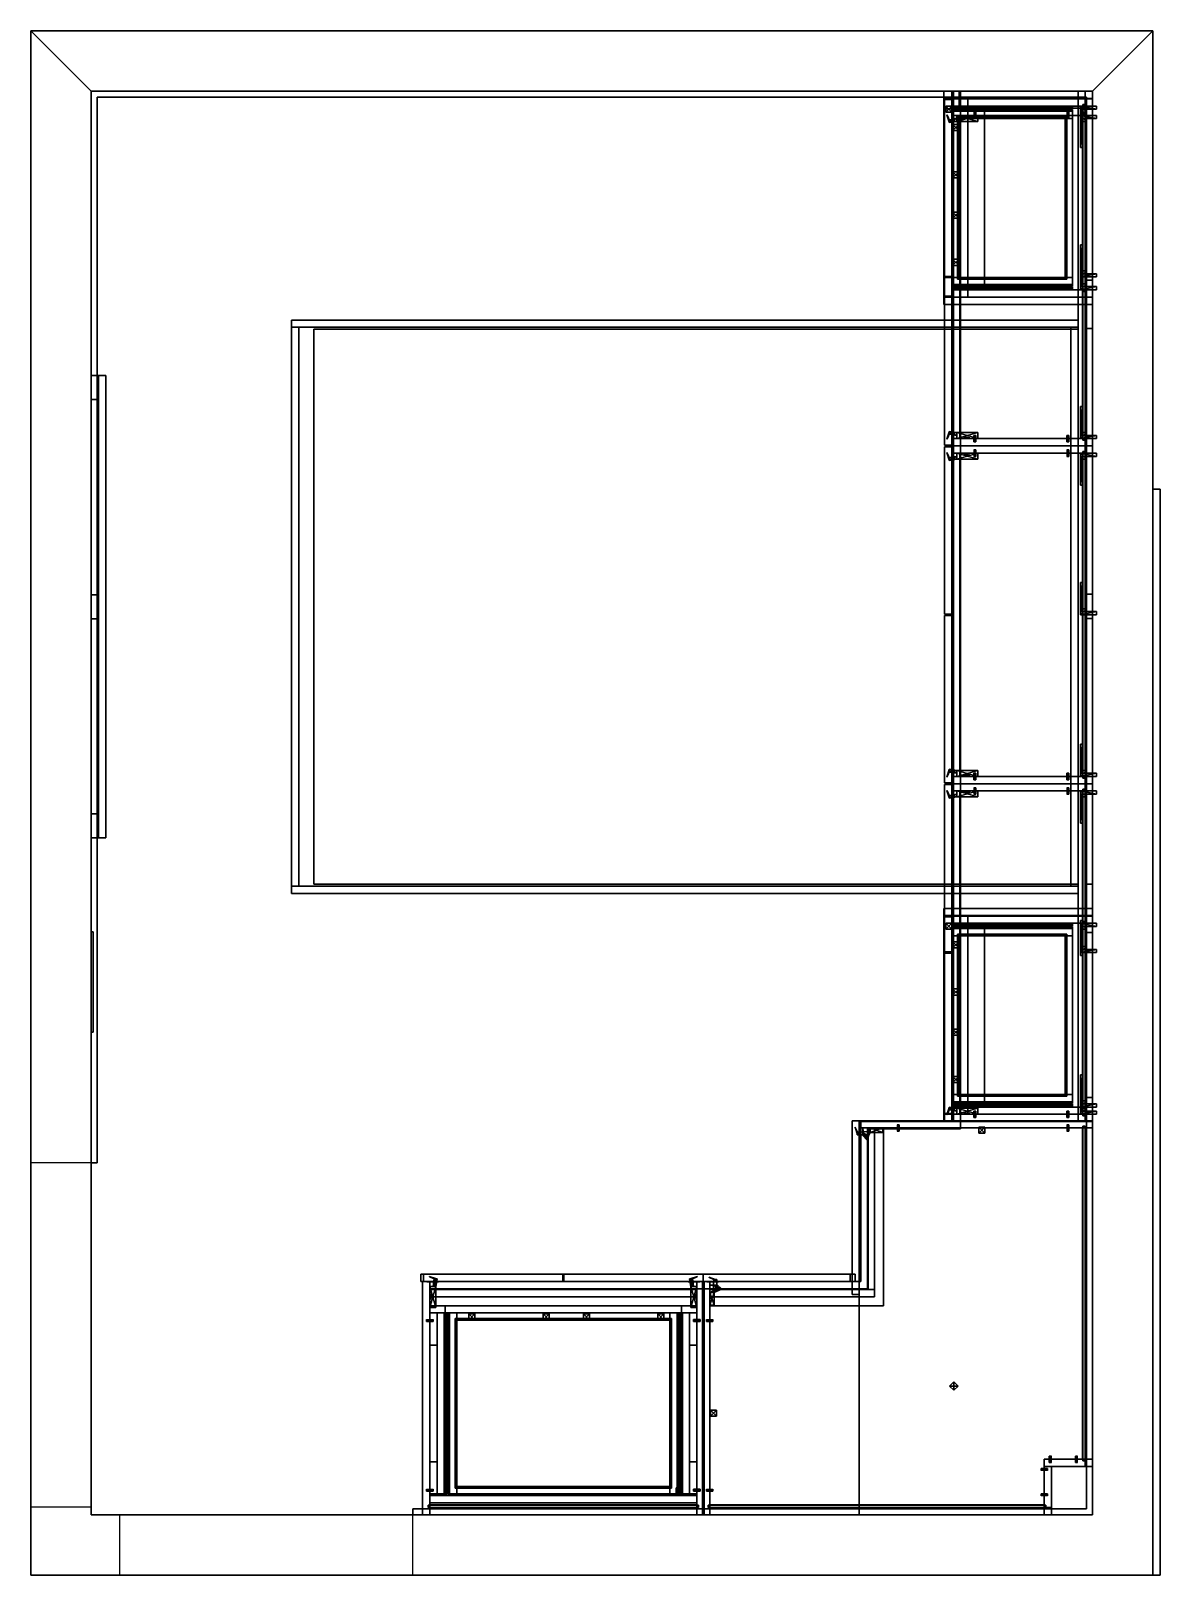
# Model space of a CAD drawing. Extents: x 0 to 2808, y -3840 to 0.
import ezdxf

# ---------------------------------------------------------------- set-up
doc = ezdxf.new("R2010")
doc.units = 0
for name, color, linetype in [('LAYER0', 7, 'CONTINUOUS'), ('LAYER1', 7, 'CONTINUOUS'), ('LAYER10', 253, 'CONTINUOUS'), ('LAYER100', 7, 'CONTINUOUS'), ('LAYER101', 254, 'CONTINUOUS'), ('LAYER102', 254, 'CONTINUOUS'), ('LAYER103', 7, 'CONTINUOUS'), ('LAYER104', 7, 'CONTINUOUS'), ('LAYER105', 253, 'CONTINUOUS'), ('LAYER106', 253, 'CONTINUOUS'), ('LAYER107', 253, 'CONTINUOUS'), ('LAYER108', 253, 'CONTINUOUS'), ('LAYER109', 253, 'CONTINUOUS'), ('LAYER11', 28, 'CONTINUOUS'), ('LAYER110', 253, 'CONTINUOUS'), ('LAYER111', 253, 'CONTINUOUS'), ('LAYER112', 253, 'CONTINUOUS'), ('LAYER113', 253, 'CONTINUOUS'), ('LAYER114', 253, 'CONTINUOUS'), ('LAYER115', 253, 'CONTINUOUS'), ('LAYER116', 253, 'CONTINUOUS'), ('LAYER117', 7, 'CONTINUOUS'), ('LAYER118', 7, 'CONTINUOUS'), ('LAYER119', 7, 'CONTINUOUS'), ('LAYER12', 253, 'CONTINUOUS'), ('LAYER120', 253, 'CONTINUOUS'), ('LAYER121', 253, 'CONTINUOUS'), ('LAYER122', 253, 'CONTINUOUS'), ('LAYER123', 253, 'CONTINUOUS'), ('LAYER124', 7, 'CONTINUOUS'), ('LAYER125', 7, 'CONTINUOUS'), ('LAYER126', 254, 'CONTINUOUS'), ('LAYER127', 254, 'CONTINUOUS'), ('LAYER128', 7, 'CONTINUOUS'), ('LAYER129', 7, 'CONTINUOUS'), ('LAYER13', 28, 'CONTINUOUS'), ('LAYER130', 253, 'CONTINUOUS'), ('LAYER131', 253, 'CONTINUOUS'), ('LAYER132', 253, 'CONTINUOUS'), ('LAYER133', 253, 'CONTINUOUS'), ('LAYER134', 253, 'CONTINUOUS'), ('LAYER135', 253, 'CONTINUOUS'), ('LAYER136', 253, 'CONTINUOUS'), ('LAYER137', 253, 'CONTINUOUS'), ('LAYER138', 253, 'CONTINUOUS'), ('LAYER139', 253, 'CONTINUOUS'), ('LAYER14', 253, 'CONTINUOUS'), ('LAYER140', 253, 'CONTINUOUS'), ('LAYER141', 253, 'CONTINUOUS'), ('LAYER142', 7, 'CONTINUOUS'), ('LAYER143', 7, 'CONTINUOUS'), ('LAYER144', 7, 'CONTINUOUS'), ('LAYER145', 253, 'CONTINUOUS'), ('LAYER146', 253, 'CONTINUOUS'), ('LAYER147', 253, 'CONTINUOUS'), ('LAYER148', 253, 'CONTINUOUS'), ('LAYER149', 7, 'CONTINUOUS'), ('LAYER15', 28, 'CONTINUOUS'), ('LAYER150', 7, 'CONTINUOUS'), ('LAYER151', 254, 'CONTINUOUS'), ('LAYER152', 254, 'CONTINUOUS'), ('LAYER153', 7, 'CONTINUOUS'), ('LAYER154', 7, 'CONTINUOUS'), ('LAYER155', 253, 'CONTINUOUS'), ('LAYER156', 253, 'CONTINUOUS'), ('LAYER157', 253, 'CONTINUOUS'), ('LAYER158', 253, 'CONTINUOUS'), ('LAYER159', 253, 'CONTINUOUS'), ('LAYER16', 253, 'CONTINUOUS'), ('LAYER160', 253, 'CONTINUOUS'), ('LAYER161', 253, 'CONTINUOUS'), ('LAYER162', 253, 'CONTINUOUS'), ('LAYER163', 253, 'CONTINUOUS'), ('LAYER164', 253, 'CONTINUOUS'), ('LAYER165', 253, 'CONTINUOUS'), ('LAYER166', 253, 'CONTINUOUS'), ('LAYER167', 7, 'CONTINUOUS'), ('LAYER168', 254, 'CONTINUOUS'), ('LAYER169', 254, 'CONTINUOUS'), ('LAYER17', 28, 'CONTINUOUS'), ('LAYER170', 254, 'CONTINUOUS'), ('LAYER171', 254, 'CONTINUOUS'), ('LAYER172', 7, 'CONTINUOUS'), ('LAYER173', 254, 'CONTINUOUS'), ('LAYER174', 254, 'CONTINUOUS'), ('LAYER175', 254, 'CONTINUOUS'), ('LAYER176', 254, 'CONTINUOUS'), ('LAYER177', 7, 'CONTINUOUS'), ('LAYER178', 7, 'CONTINUOUS'), ('LAYER179', 7, 'CONTINUOUS'), ('LAYER18', 253, 'CONTINUOUS'), ('LAYER180', 7, 'CONTINUOUS'), ('LAYER181', 7, 'CONTINUOUS'), ('LAYER182', 7, 'CONTINUOUS'), ('LAYER183', 25, 'CONTINUOUS'), ('LAYER184', 7, 'CONTINUOUS'), ('LAYER185', 7, 'CONTINUOUS'), ('LAYER186', 7, 'CONTINUOUS'), ('LAYER187', 25, 'CONTINUOUS'), ('LAYER188', 25, 'CONTINUOUS'), ('LAYER189', 7, 'CONTINUOUS'), ('LAYER19', 9, 'CONTINUOUS'), ('LAYER190', 7, 'CONTINUOUS'), ('LAYER191', 25, 'CONTINUOUS'), ('LAYER192', 25, 'CONTINUOUS'), ('LAYER193', 25, 'CONTINUOUS'), ('LAYER194', 2, 'CONTINUOUS'), ('LAYER195', 9, 'CONTINUOUS'), ('LAYER196', 9, 'CONTINUOUS'), ('LAYER197', 7, 'CONTINUOUS'), ('LAYER198', 7, 'CONTINUOUS'), ('LAYER199', 2, 'CONTINUOUS'), ('LAYER2', 2, 'CONTINUOUS'), ('LAYER20', 28, 'CONTINUOUS'), ('LAYER200', 7, 'CONTINUOUS'), ('LAYER201', 253, 'CONTINUOUS'), ('LAYER202', 253, 'CONTINUOUS'), ('LAYER203', 253, 'CONTINUOUS'), ('LAYER204', 253, 'CONTINUOUS'), ('LAYER205', 253, 'CONTINUOUS'), ('LAYER206', 253, 'CONTINUOUS'), ('LAYER207', 2, 'CONTINUOUS'), ('LAYER208', 7, 'CONTINUOUS'), ('LAYER209', 253, 'CONTINUOUS'), ('LAYER21', 253, 'CONTINUOUS'), ('LAYER210', 253, 'CONTINUOUS'), ('LAYER211', 253, 'CONTINUOUS'), ('LAYER212', 253, 'CONTINUOUS'), ('LAYER213', 253, 'CONTINUOUS'), ('LAYER214', 253, 'CONTINUOUS'), ('LAYER215', 2, 'CONTINUOUS'), ('LAYER216', 7, 'CONTINUOUS'), ('LAYER217', 253, 'CONTINUOUS'), ('LAYER218', 253, 'CONTINUOUS'), ('LAYER219', 253, 'CONTINUOUS'), ('LAYER22', 28, 'CONTINUOUS'), ('LAYER220', 253, 'CONTINUOUS'), ('LAYER221', 253, 'CONTINUOUS'), ('LAYER222', 253, 'CONTINUOUS'), ('LAYER223', 7, 'CONTINUOUS'), ('LAYER224', 7, 'CONTINUOUS'), ('LAYER225', 7, 'CONTINUOUS'), ('LAYER226', 7, 'CONTINUOUS'), ('LAYER227', 7, 'CONTINUOUS'), ('LAYER228', 254, 'CONTINUOUS'), ('LAYER229', 254, 'CONTINUOUS'), ('LAYER23', 253, 'CONTINUOUS'), ('LAYER230', 254, 'CONTINUOUS'), ('LAYER231', 254, 'CONTINUOUS'), ('LAYER232', 28, 'CONTINUOUS'), ('LAYER233', 253, 'CONTINUOUS'), ('LAYER234', 28, 'CONTINUOUS'), ('LAYER235', 253, 'CONTINUOUS'), ('LAYER236', 9, 'CONTINUOUS'), ('LAYER237', 28, 'CONTINUOUS'), ('LAYER238', 253, 'CONTINUOUS'), ('LAYER239', 28, 'CONTINUOUS'), ('LAYER24', 28, 'CONTINUOUS'), ('LAYER240', 253, 'CONTINUOUS'), ('LAYER241', 9, 'CONTINUOUS'), ('LAYER242', 7, 'CONTINUOUS'), ('LAYER243', 7, 'CONTINUOUS'), ('LAYER244', 2, 'CONTINUOUS'), ('LAYER245', 7, 'CONTINUOUS'), ('LAYER246', 253, 'CONTINUOUS'), ('LAYER247', 253, 'CONTINUOUS'), ('LAYER248', 253, 'CONTINUOUS'), ('LAYER249', 253, 'CONTINUOUS'), ('LAYER25', 253, 'CONTINUOUS'), ('LAYER250', 253, 'CONTINUOUS'), ('LAYER251', 253, 'CONTINUOUS'), ('LAYER252', 2, 'CONTINUOUS'), ('LAYER253', 7, 'CONTINUOUS'), ('LAYER254', 253, 'CONTINUOUS'), ('LAYER255', 253, 'CONTINUOUS'), ('LAYER256', 253, 'CONTINUOUS'), ('LAYER257', 253, 'CONTINUOUS'), ('LAYER258', 253, 'CONTINUOUS'), ('LAYER259', 253, 'CONTINUOUS'), ('LAYER26', 28, 'CONTINUOUS'), ('LAYER260', 2, 'CONTINUOUS'), ('LAYER261', 7, 'CONTINUOUS'), ('LAYER262', 253, 'CONTINUOUS'), ('LAYER263', 253, 'CONTINUOUS'), ('LAYER264', 253, 'CONTINUOUS'), ('LAYER265', 253, 'CONTINUOUS'), ('LAYER266', 253, 'CONTINUOUS'), ('LAYER267', 253, 'CONTINUOUS'), ('LAYER268', 7, 'CONTINUOUS'), ('LAYER269', 7, 'CONTINUOUS'), ('LAYER27', 253, 'CONTINUOUS'), ('LAYER270', 7, 'CONTINUOUS'), ('LAYER271', 7, 'CONTINUOUS'), ('LAYER272', 7, 'CONTINUOUS'), ('LAYER273', 254, 'CONTINUOUS'), ('LAYER274', 254, 'CONTINUOUS'), ('LAYER275', 254, 'CONTINUOUS'), ('LAYER276', 254, 'CONTINUOUS'), ('LAYER277', 28, 'CONTINUOUS'), ('LAYER278', 253, 'CONTINUOUS'), ('LAYER279', 28, 'CONTINUOUS'), ('LAYER28', 28, 'CONTINUOUS'), ('LAYER280', 253, 'CONTINUOUS'), ('LAYER281', 9, 'CONTINUOUS'), ('LAYER282', 28, 'CONTINUOUS'), ('LAYER283', 253, 'CONTINUOUS'), ('LAYER284', 28, 'CONTINUOUS'), ('LAYER285', 253, 'CONTINUOUS'), ('LAYER286', 9, 'CONTINUOUS'), ('LAYER287', 7, 'CONTINUOUS'), ('LAYER288', 7, 'CONTINUOUS'), ('LAYER289', 2, 'CONTINUOUS'), ('LAYER29', 253, 'CONTINUOUS'), ('LAYER290', 7, 'CONTINUOUS'), ('LAYER291', 253, 'CONTINUOUS'), ('LAYER292', 253, 'CONTINUOUS'), ('LAYER293', 253, 'CONTINUOUS'), ('LAYER294', 253, 'CONTINUOUS'), ('LAYER295', 253, 'CONTINUOUS'), ('LAYER296', 253, 'CONTINUOUS'), ('LAYER297', 2, 'CONTINUOUS'), ('LAYER298', 7, 'CONTINUOUS'), ('LAYER299', 253, 'CONTINUOUS'), ('LAYER3', 7, 'CONTINUOUS'), ('LAYER30', 9, 'CONTINUOUS'), ('LAYER300', 253, 'CONTINUOUS'), ('LAYER301', 253, 'CONTINUOUS'), ('LAYER302', 253, 'CONTINUOUS'), ('LAYER303', 253, 'CONTINUOUS'), ('LAYER304', 253, 'CONTINUOUS'), ('LAYER305', 2, 'CONTINUOUS'), ('LAYER306', 7, 'CONTINUOUS'), ('LAYER307', 253, 'CONTINUOUS'), ('LAYER308', 253, 'CONTINUOUS'), ('LAYER309', 253, 'CONTINUOUS'), ('LAYER31', 7, 'CONTINUOUS'), ('LAYER310', 253, 'CONTINUOUS'), ('LAYER311', 253, 'CONTINUOUS'), ('LAYER312', 253, 'CONTINUOUS'), ('LAYER313', 7, 'CONTINUOUS'), ('LAYER314', 7, 'CONTINUOUS'), ('LAYER315', 7, 'CONTINUOUS'), ('LAYER316', 7, 'CONTINUOUS'), ('LAYER317', 7, 'CONTINUOUS'), ('LAYER318', 254, 'CONTINUOUS'), ('LAYER319', 254, 'CONTINUOUS'), ('LAYER32', 7, 'CONTINUOUS'), ('LAYER320', 254, 'CONTINUOUS'), ('LAYER321', 254, 'CONTINUOUS'), ('LAYER322', 28, 'CONTINUOUS'), ('LAYER323', 253, 'CONTINUOUS'), ('LAYER324', 28, 'CONTINUOUS'), ('LAYER325', 253, 'CONTINUOUS'), ('LAYER326', 9, 'CONTINUOUS'), ('LAYER327', 28, 'CONTINUOUS'), ('LAYER328', 253, 'CONTINUOUS'), ('LAYER329', 28, 'CONTINUOUS'), ('LAYER33', 9, 'CONTINUOUS'), ('LAYER330', 253, 'CONTINUOUS'), ('LAYER331', 9, 'CONTINUOUS'), ('LAYER332', 9, 'CONTINUOUS'), ('LAYER333', 9, 'CONTINUOUS'), ('LAYER334', 9, 'CONTINUOUS'), ('LAYER335', 9, 'CONTINUOUS'), ('LAYER336', 9, 'CONTINUOUS'), ('LAYER337', 9, 'CONTINUOUS'), ('LAYER338', 7, 'CONTINUOUS'), ('LAYER339', 9, 'CONTINUOUS'), ('LAYER34', 7, 'CONTINUOUS'), ('LAYER340', 9, 'CONTINUOUS'), ('LAYER341', 9, 'CONTINUOUS'), ('LAYER342', 9, 'CONTINUOUS'), ('LAYER343', 9, 'CONTINUOUS'), ('LAYER344', 9, 'CONTINUOUS'), ('LAYER345', 7, 'CONTINUOUS'), ('LAYER346', 7, 'CONTINUOUS'), ('LAYER347', 7, 'CONTINUOUS'), ('LAYER348', 7, 'CONTINUOUS'), ('LAYER349', 7, 'CONTINUOUS'), ('LAYER35', 7, 'CONTINUOUS'), ('LAYER350', 7, 'CONTINUOUS'), ('LAYER351', 7, 'CONTINUOUS'), ('LAYER352', 7, 'CONTINUOUS'), ('LAYER353', 7, 'CONTINUOUS'), ('LAYER354', 7, 'CONTINUOUS'), ('LAYER355', 7, 'CONTINUOUS'), ('LAYER356', 7, 'CONTINUOUS'), ('LAYER357', 7, 'CONTINUOUS'), ('LAYER358', 7, 'CONTINUOUS'), ('LAYER359', 7, 'CONTINUOUS'), ('LAYER36', 7, 'CONTINUOUS'), ('LAYER360', 7, 'CONTINUOUS'), ('LAYER361', 7, 'CONTINUOUS'), ('LAYER362', 254, 'CONTINUOUS'), ('LAYER363', 254, 'CONTINUOUS'), ('LAYER364', 254, 'CONTINUOUS'), ('LAYER365', 254, 'CONTINUOUS'), ('LAYER366', 254, 'CONTINUOUS'), ('LAYER367', 254, 'CONTINUOUS'), ('LAYER368', 254, 'CONTINUOUS'), ('LAYER369', 254, 'CONTINUOUS'), ('LAYER37', 7, 'CONTINUOUS'), ('LAYER370', 9, 'CONTINUOUS'), ('LAYER371', 7, 'CONTINUOUS'), ('LAYER372', 253, 'CONTINUOUS'), ('LAYER373', 28, 'CONTINUOUS'), ('LAYER374', 253, 'CONTINUOUS'), ('LAYER375', 253, 'CONTINUOUS'), ('LAYER376', 28, 'CONTINUOUS'), ('LAYER377', 253, 'CONTINUOUS'), ('LAYER378', 253, 'CONTINUOUS'), ('LAYER379', 28, 'CONTINUOUS'), ('LAYER38', 7, 'CONTINUOUS'), ('LAYER380', 253, 'CONTINUOUS'), ('LAYER381', 253, 'CONTINUOUS'), ('LAYER382', 28, 'CONTINUOUS'), ('LAYER383', 253, 'CONTINUOUS'), ('LAYER384', 253, 'CONTINUOUS'), ('LAYER385', 28, 'CONTINUOUS'), ('LAYER386', 253, 'CONTINUOUS'), ('LAYER387', 253, 'CONTINUOUS'), ('LAYER388', 28, 'CONTINUOUS'), ('LAYER389', 253, 'CONTINUOUS'), ('LAYER39', 7, 'CONTINUOUS'), ('LAYER390', 253, 'CONTINUOUS'), ('LAYER391', 28, 'CONTINUOUS'), ('LAYER392', 253, 'CONTINUOUS'), ('LAYER393', 253, 'CONTINUOUS'), ('LAYER394', 28, 'CONTINUOUS'), ('LAYER395', 253, 'CONTINUOUS'), ('LAYER396', 253, 'CONTINUOUS'), ('LAYER397', 28, 'CONTINUOUS'), ('LAYER398', 253, 'CONTINUOUS'), ('LAYER399', 253, 'CONTINUOUS'), ('LAYER4', 9, 'CONTINUOUS'), ('LAYER40', 7, 'CONTINUOUS'), ('LAYER400', 28, 'CONTINUOUS'), ('LAYER401', 253, 'CONTINUOUS'), ('LAYER402', 9, 'CONTINUOUS'), ('LAYER403', 7, 'CONTINUOUS'), ('LAYER404', 254, 'CONTINUOUS'), ('LAYER405', 254, 'CONTINUOUS'), ('LAYER406', 254, 'CONTINUOUS'), ('LAYER407', 254, 'CONTINUOUS'), ('LAYER408', 254, 'CONTINUOUS'), ('LAYER409', 254, 'CONTINUOUS'), ('LAYER41', 7, 'CONTINUOUS'), ('LAYER410', 254, 'CONTINUOUS'), ('LAYER411', 254, 'CONTINUOUS'), ('LAYER412', 253, 'CONTINUOUS'), ('LAYER413', 253, 'CONTINUOUS'), ('LAYER414', 253, 'CONTINUOUS'), ('LAYER415', 253, 'CONTINUOUS'), ('LAYER416', 253, 'CONTINUOUS'), ('LAYER417', 253, 'CONTINUOUS'), ('LAYER418', 253, 'CONTINUOUS'), ('LAYER419', 253, 'CONTINUOUS'), ('LAYER42', 7, 'CONTINUOUS'), ('LAYER420', 253, 'CONTINUOUS'), ('LAYER421', 253, 'CONTINUOUS'), ('LAYER422', 253, 'CONTINUOUS'), ('LAYER423', 253, 'CONTINUOUS'), ('LAYER424', 9, 'CONTINUOUS'), ('LAYER425', 9, 'CONTINUOUS'), ('LAYER426', 9, 'CONTINUOUS'), ('LAYER427', 25, 'CONTINUOUS'), ('LAYER428', 25, 'CONTINUOUS'), ('LAYER429', 25, 'CONTINUOUS'), ('LAYER43', 7, 'CONTINUOUS'), ('LAYER430', 25, 'CONTINUOUS'), ('LAYER431', 7, 'CONTINUOUS'), ('LAYER432', 7, 'CONTINUOUS'), ('LAYER433', 2, 'CONTINUOUS'), ('LAYER434', 7, 'CONTINUOUS'), ('LAYER435', 253, 'CONTINUOUS'), ('LAYER436', 253, 'CONTINUOUS'), ('LAYER437', 253, 'CONTINUOUS'), ('LAYER438', 253, 'CONTINUOUS'), ('LAYER439', 253, 'CONTINUOUS'), ('LAYER44', 7, 'CONTINUOUS'), ('LAYER440', 253, 'CONTINUOUS'), ('LAYER441', 2, 'CONTINUOUS'), ('LAYER442', 7, 'CONTINUOUS'), ('LAYER443', 253, 'CONTINUOUS'), ('LAYER444', 253, 'CONTINUOUS'), ('LAYER445', 253, 'CONTINUOUS'), ('LAYER446', 253, 'CONTINUOUS'), ('LAYER447', 253, 'CONTINUOUS'), ('LAYER448', 253, 'CONTINUOUS'), ('LAYER449', 7, 'CONTINUOUS'), ('LAYER45', 253, 'CONTINUOUS'), ('LAYER450', 7, 'CONTINUOUS'), ('LAYER451', 7, 'CONTINUOUS'), ('LAYER452', 7, 'CONTINUOUS'), ('LAYER453', 7, 'CONTINUOUS'), ('LAYER454', 7, 'CONTINUOUS'), ('LAYER455', 253, 'CONTINUOUS'), ('LAYER456', 253, 'CONTINUOUS'), ('LAYER457', 253, 'CONTINUOUS'), ('LAYER458', 253, 'CONTINUOUS'), ('LAYER459', 7, 'CONTINUOUS'), ('LAYER46', 253, 'CONTINUOUS'), ('LAYER460', 7, 'CONTINUOUS'), ('LAYER461', 254, 'CONTINUOUS'), ('LAYER462', 254, 'CONTINUOUS'), ('LAYER463', 7, 'CONTINUOUS'), ('LAYER464', 7, 'CONTINUOUS'), ('LAYER465', 253, 'CONTINUOUS'), ('LAYER466', 253, 'CONTINUOUS'), ('LAYER467', 253, 'CONTINUOUS'), ('LAYER468', 253, 'CONTINUOUS'), ('LAYER469', 253, 'CONTINUOUS'), ('LAYER47', 253, 'CONTINUOUS'), ('LAYER470', 253, 'CONTINUOUS'), ('LAYER471', 253, 'CONTINUOUS'), ('LAYER472', 253, 'CONTINUOUS'), ('LAYER473', 253, 'CONTINUOUS'), ('LAYER474', 253, 'CONTINUOUS'), ('LAYER475', 253, 'CONTINUOUS'), ('LAYER476', 253, 'CONTINUOUS'), ('LAYER477', 9, 'CONTINUOUS'), ('LAYER478', 25, 'CONTINUOUS'), ('LAYER479', 25, 'CONTINUOUS'), ('LAYER48', 253, 'CONTINUOUS'), ('LAYER480', 25, 'CONTINUOUS'), ('LAYER481', 25, 'CONTINUOUS'), ('LAYER482', 7, 'CONTINUOUS'), ('LAYER483', 7, 'CONTINUOUS'), ('LAYER484', 2, 'CONTINUOUS'), ('LAYER485', 7, 'CONTINUOUS'), ('LAYER486', 253, 'CONTINUOUS'), ('LAYER487', 253, 'CONTINUOUS'), ('LAYER488', 253, 'CONTINUOUS'), ('LAYER489', 253, 'CONTINUOUS'), ('LAYER49', 7, 'CONTINUOUS'), ('LAYER490', 253, 'CONTINUOUS'), ('LAYER491', 253, 'CONTINUOUS'), ('LAYER492', 2, 'CONTINUOUS'), ('LAYER493', 7, 'CONTINUOUS'), ('LAYER494', 253, 'CONTINUOUS'), ('LAYER495', 253, 'CONTINUOUS'), ('LAYER496', 253, 'CONTINUOUS'), ('LAYER497', 253, 'CONTINUOUS'), ('LAYER498', 253, 'CONTINUOUS'), ('LAYER499', 253, 'CONTINUOUS'), ('LAYER5', 7, 'CONTINUOUS'), ('LAYER50', 7, 'CONTINUOUS'), ('LAYER500', 7, 'CONTINUOUS'), ('LAYER501', 7, 'CONTINUOUS'), ('LAYER502', 7, 'CONTINUOUS'), ('LAYER503', 7, 'CONTINUOUS'), ('LAYER504', 7, 'CONTINUOUS'), ('LAYER505', 7, 'CONTINUOUS'), ('LAYER506', 253, 'CONTINUOUS'), ('LAYER507', 253, 'CONTINUOUS'), ('LAYER508', 253, 'CONTINUOUS'), ('LAYER509', 253, 'CONTINUOUS'), ('LAYER51', 254, 'CONTINUOUS'), ('LAYER510', 7, 'CONTINUOUS'), ('LAYER511', 7, 'CONTINUOUS'), ('LAYER512', 254, 'CONTINUOUS'), ('LAYER513', 254, 'CONTINUOUS'), ('LAYER514', 7, 'CONTINUOUS'), ('LAYER515', 7, 'CONTINUOUS'), ('LAYER516', 253, 'CONTINUOUS'), ('LAYER517', 253, 'CONTINUOUS'), ('LAYER518', 253, 'CONTINUOUS'), ('LAYER519', 253, 'CONTINUOUS'), ('LAYER52', 254, 'CONTINUOUS'), ('LAYER520', 253, 'CONTINUOUS'), ('LAYER521', 253, 'CONTINUOUS'), ('LAYER522', 253, 'CONTINUOUS'), ('LAYER523', 253, 'CONTINUOUS'), ('LAYER524', 253, 'CONTINUOUS'), ('LAYER525', 253, 'CONTINUOUS'), ('LAYER526', 253, 'CONTINUOUS'), ('LAYER527', 253, 'CONTINUOUS'), ('LAYER528', 9, 'CONTINUOUS'), ('LAYER529', 2, 'CONTINUOUS'), ('LAYER53', 7, 'CONTINUOUS'), ('LAYER530', 7, 'CONTINUOUS'), ('LAYER54', 7, 'CONTINUOUS'), ('LAYER55', 253, 'CONTINUOUS'), ('LAYER56', 253, 'CONTINUOUS'), ('LAYER57', 253, 'CONTINUOUS'), ('LAYER58', 253, 'CONTINUOUS'), ('LAYER59', 253, 'CONTINUOUS'), ('LAYER6', 7, 'CONTINUOUS'), ('LAYER60', 253, 'CONTINUOUS'), ('LAYER61', 253, 'CONTINUOUS'), ('LAYER62', 253, 'CONTINUOUS'), ('LAYER63', 253, 'CONTINUOUS'), ('LAYER64', 253, 'CONTINUOUS'), ('LAYER65', 253, 'CONTINUOUS'), ('LAYER66', 253, 'CONTINUOUS'), ('LAYER67', 7, 'CONTINUOUS'), ('LAYER68', 7, 'CONTINUOUS'), ('LAYER69', 7, 'CONTINUOUS'), ('LAYER7', 7, 'CONTINUOUS'), ('LAYER70', 253, 'CONTINUOUS'), ('LAYER71', 253, 'CONTINUOUS'), ('LAYER72', 253, 'CONTINUOUS'), ('LAYER73', 253, 'CONTINUOUS'), ('LAYER74', 7, 'CONTINUOUS'), ('LAYER75', 7, 'CONTINUOUS'), ('LAYER76', 254, 'CONTINUOUS'), ('LAYER77', 254, 'CONTINUOUS'), ('LAYER78', 7, 'CONTINUOUS'), ('LAYER79', 7, 'CONTINUOUS'), ('LAYER8', 7, 'CONTINUOUS'), ('LAYER80', 253, 'CONTINUOUS'), ('LAYER81', 253, 'CONTINUOUS'), ('LAYER82', 253, 'CONTINUOUS'), ('LAYER83', 253, 'CONTINUOUS'), ('LAYER84', 253, 'CONTINUOUS'), ('LAYER85', 253, 'CONTINUOUS'), ('LAYER86', 253, 'CONTINUOUS'), ('LAYER87', 253, 'CONTINUOUS'), ('LAYER88', 253, 'CONTINUOUS'), ('LAYER89', 253, 'CONTINUOUS'), ('LAYER9', 28, 'CONTINUOUS'), ('LAYER90', 253, 'CONTINUOUS'), ('LAYER91', 253, 'CONTINUOUS'), ('LAYER92', 7, 'CONTINUOUS'), ('LAYER93', 7, 'CONTINUOUS'), ('LAYER94', 7, 'CONTINUOUS'), ('LAYER95', 253, 'CONTINUOUS'), ('LAYER96', 253, 'CONTINUOUS'), ('LAYER97', 253, 'CONTINUOUS'), ('LAYER98', 253, 'CONTINUOUS'), ('LAYER99', 7, 'CONTINUOUS')]:
    doc.layers.add(name, color=color, linetype=linetype)

msp = doc.modelspace()

# ---------------------------------------------------------------- linework, layer by layer
at = {"layer": 'LAYER0', "invisible_edges": 1}
for points in [[(2790, 0), (0, -3840), (0, 0), (2790, 0)], [(0, 0, 5), (0, -3840), (0, -3840, 5), (0, 0, 5)], [(0, -3840), (0, 0, 5), (0, 0), (0, -3840)], [(0, 0, 5), (2790, 0), (0, 0), (0, 0, 5)], [(2790, 0), (0, 0, 5), (2790, 0, 5), (2790, 0)], [(2790, -3840, 5), (0, 0, 5), (0, -3840, 5), (2790, -3840, 5)], [(0, 0, 5), (2790, -3840, 5), (2790, 0, 5), (0, 0, 5)], [(0, -3840), (2790, 0), (2790, -3840), (0, -3840)], [(2790, 0), (2790, -3840, 5), (2790, -3840), (2790, 0)], [(2790, -3840, 5), (2790, 0), (2790, 0, 5), (2790, -3840, 5)], [(2790, -3840, 5), (0, -3840), (2790, -3840), (2790, -3840, 5)], [(0, -3840), (2790, -3840, 5), (0, -3840, 5), (0, -3840)]]:
    msp.add_3dface(points, dxfattribs=at)
at = {"layer": 'LAYER1'}
for points, invisible_edges in [([(150, -150.0002, 5), (0, 0, 5), (2790, 0, 5), (150, -150.0002, 5)], 5), ([(0, 0, 5), (150, -150.0002, 5), (0, -2815, 5), (0, 0, 5)], 3), ([(2790, 0, 2670), (2158, 0, 2190), (0, 0, 2670), (2790, 0, 2670)], 3), ([(550, 0, 2190), (0, 0, 2670), (2158, 0, 2190), (550, 0, 2190)], 3), ([(550, 0, 1020), (0, 0, 2670), (550, 0, 2190), (550, 0, 1020)], 3), ([(550, 0, 1020), (0, 0, 5), (0, 0, 2670), (550, 0, 1020)], 5), ([(0, 0, 5), (550, 0, 1020), (2790, 0, 5), (0, 0, 5)], 3), ([(0, -2815, 5), (0, 0, 2670), (0, 0, 5), (0, -2815, 5)], 1), ([(0, -2815, 2225), (0, 0, 2670), (0, -2815, 5), (0, -2815, 2225)], 3), ([(0, -3670, 2225), (0, 0, 2670), (0, -2815, 2225), (0, -3670, 2225)], 3), ([(0, -3670, 2225), (0, -3840, 2670), (0, 0, 2670), (0, -3670, 2225)], 5), ([(150, -150.0002, 5), (2790, 0, 5), (2640, -150.0002, 5), (150, -150.0002, 5)], 3), ([(2158, 0, 1020), (2790, 0, 5), (550, 0, 1020), (2158, 0, 1020)], 3), ([(2790, 0, 2670), (2158, 0, 1020), (2158, 0, 2190), (2790, 0, 2670)], 5), ([(2790, 0, 5), (2158, 0, 1020), (2790, 0, 2670), (2790, 0, 5)], 3), ([(2790, -3840, 5), (2640, -3690, 5), (2790, 0, 5), (2790, -3840, 5)], 3), ([(2790, 0, 5), (2640, -3690, 5), (2640, -150.0002, 5), (2790, 0, 5)], 5), ([(2790, 0, 5), (2640, -150.0002, 2670), (2640, -150.0002, 5), (2790, 0, 5)], 1), ([(2640, -150.0002, 2670), (2790, 0, 5), (2790, 0, 2670), (2640, -150.0002, 2670)], 1), ([(2790, 0, 2670), (2640, -150.0002, 5), (2640, -150.0002, 2670), (2790, 0, 2670)], 1), ([(2640, -150.0002, 5), (2790, 0, 2670), (2790, 0, 5), (2640, -150.0002, 5)], 1), ([(2790, 0, 5), (2790, -3840, 2670), (2790, -3840, 5), (2790, 0, 5)], 1), ([(2790, -3840, 2670), (2790, 0, 5), (2790, 0, 2670), (2790, -3840, 2670)], 1), ([(150, -2815, 5), (0, -2815, 5), (150, -150.0002, 5), (150, -2815, 5)], 2), ([(150, -150.0002, 2670), (150, -1023.99, 355), (150, -150.0002, 5), (150, -150.0002, 2670)], 3), ([(150, -150.0002, 2670), (150, -1083.99, 355), (150, -1023.99, 355), (150, -150.0002, 2670)], 5), ([(150, -150.0002, 2670), (150, -1189, 305), (150, -1083.99, 355), (150, -150.0002, 2670)], 7), ([(150, -150.0002, 2670), (150, -1309, 305), (150, -1189, 305), (150, -150.0002, 2670)], 5), ([(150, -150.0002, 2670), (150, -2815, 2225), (150, -1309, 305), (150, -150.0002, 2670)], 7), ([(150, -150.0002, 2670), (150, -3670, 2225), (150, -2815, 2225), (150, -150.0002, 2670)], 5), ([(150, -3690, 2670), (150, -3670, 2225), (150, -150.0002, 2670), (150, -3690, 2670)], 3), ([(150, -1023.99, 275), (150, -150.0002, 5), (150, -1023.99, 355), (150, -1023.99, 275)], 3), ([(150, -1083.99, 275), (150, -150.0002, 5), (150, -1023.99, 275), (150, -1083.99, 275)], 3), ([(150, -1189, 305), (150, -150.0002, 5), (150, -1083.99, 275), (150, -1189, 305)], 7), ([(150, -1189, 225), (150, -150.0002, 5), (150, -1189, 305), (150, -1189, 225)], 3), ([(150, -1309, 225), (150, -150.0002, 5), (150, -1189, 225), (150, -1309, 225)], 3), ([(150, -1309, 225), (150, -2815, 5), (150, -150.0002, 5), (150, -1309, 225)], 5), ([(150, -150.0002, 2670), (550, -150.0002, 2190), (2640, -150.0002, 2670), (150, -150.0002, 2670)], 3), ([(150, -150.0002, 2670), (550, -150.0002, 1020), (550, -150.0002, 2190), (150, -150.0002, 2670)], 5), ([(2230, -150.0002, 295), (150, -150.0002, 5), (2570, -150.0002, 295), (2230, -150.0002, 295)], 7), ([(550, -150.0002, 1020), (150, -150.0002, 5), (2230, -150.0002, 295), (550, -150.0002, 1020)], 7), ([(150, -150.0002, 5), (550, -150.0002, 1020), (150, -150.0002, 2670), (150, -150.0002, 5)], 3), ([(2640, -150.0002, 5), (2570, -150.0002, 295), (150, -150.0002, 5), (2640, -150.0002, 5)], 3), ([(550, -150.0002, 1020), (2230, -150.0002, 375), (2158, -150.0002, 1020), (550, -150.0002, 1020)], 3), ([(550, -150.0002, 1020), (2230, -150.0002, 295), (2230, -150.0002, 375), (550, -150.0002, 1020)], 5), ([(2158, -150.0002, 2190), (2640, -150.0002, 2670), (550, -150.0002, 2190), (2158, -150.0002, 2190)], 3), ([(2158, -150.0002, 1020), (2640, -150.0002, 2670), (2158, -150.0002, 2190), (2158, -150.0002, 1020)], 3), ([(2230, -150.0002, 375), (2640, -150.0002, 2670), (2158, -150.0002, 1020), (2230, -150.0002, 375)], 7), ([(2290, -150.0002, 375), (2640, -150.0002, 2670), (2230, -150.0002, 375), (2290, -150.0002, 375)], 3), ([(2290, -150.0002, 295), (2510, -150.0002, 375), (2290, -150.0002, 375), (2290, -150.0002, 295)], 3), ([(2510, -150.0002, 375), (2290, -150.0002, 295), (2510, -150.0002, 295), (2510, -150.0002, 375)], 3), ([(2510, -150.0002, 375), (2640, -150.0002, 2670), (2290, -150.0002, 375), (2510, -150.0002, 375)], 7), ([(2570, -150.0002, 375), (2640, -150.0002, 2670), (2510, -150.0002, 375), (2570, -150.0002, 375)], 3), ([(2570, -150.0002, 295), (2640, -150.0002, 2670), (2570, -150.0002, 375), (2570, -150.0002, 295)], 3), ([(2570, -150.0002, 295), (2640, -150.0002, 5), (2640, -150.0002, 2670), (2570, -150.0002, 295)], 5), ([(2640, -150.0002, 5), (2640, -2318, 285), (2640, -150.0002, 2670), (2640, -150.0002, 5)], 3), ([(2640, -150.0002, 5), (2640, -2378, 285), (2640, -2318, 285), (2640, -150.0002, 5)], 5), ([(2640, -3690, 5), (2640, -2378, 285), (2640, -150.0002, 5), (2640, -3690, 5)], 3), ([(2640, -2318, 365), (2640, -150.0002, 2670), (2640, -2318, 285), (2640, -2318, 365)], 3), ([(2640, -2378, 365), (2640, -150.0002, 2670), (2640, -2318, 365), (2640, -2378, 365)], 3), ([(2640, -3690, 5), (2640, -150.0002, 2670), (2640, -2378, 365), (2640, -3690, 5)], 7), ([(2640, -150.0002, 2670), (2640, -3690, 5), (2640, -3690, 2670), (2640, -150.0002, 2670)], 1), ([(150, -1083.99, 355), (150, -1189, 305), (150, -1083.99, 275), (150, -1083.99, 355)], 3), ([(150, -1309, 305), (150, -2815, 2225), (150, -1309, 225), (150, -1309, 305)], 3), ([(150, -2815, 5), (150, -1309, 225), (150, -2815, 2225), (150, -2815, 5)], 3), ([(2640, -2378, 285), (2640, -3690, 5), (2640, -2378, 365), (2640, -2378, 285)], 3), ([(0, -3840, 5), (150, -3670, 5), (150, -3690, 5), (0, -3840, 5)], 5), ([(150, -3670, 5), (0, -3840, 5), (0, -3670, 5), (150, -3670, 5)], 1), ([(0, -3670, 5), (0, -3840, 5), (0, -3670, 2225), (0, -3670, 5)], 2), ([(0, -3840, 2670), (0, -3670, 2225), (0, -3840, 5), (0, -3840, 2670)], 3), ([(150, -3690, 2670), (150, -3670, 5), (150, -3670, 2225), (150, -3690, 2670)], 5), ([(150, -3670, 5), (150, -3690, 2670), (150, -3690, 5), (150, -3670, 5)], 1), ([(0, -3840, 5), (150, -3690, 5), (220, -3840, 5), (0, -3840, 5)], 3), ([(220, -3840, 5), (150, -3690, 5), (220, -3690, 5), (220, -3840, 5)], 1), ([(2640, -3690, 2670), (950, -3690, 2225), (150, -3690, 2670), (2640, -3690, 2670)], 3), ([(220, -3690, 2225), (150, -3690, 2670), (950, -3690, 2225), (220, -3690, 2225)], 3), ([(220, -3690, 5), (150, -3690, 2670), (220, -3690, 2225), (220, -3690, 5)], 3), ([(150, -3690, 2670), (220, -3690, 5), (150, -3690, 5), (150, -3690, 2670)], 1), ([(950, -3840, 5), (2640, -3690, 5), (2790, -3840, 5), (950, -3840, 5)], 3), ([(2640, -3690, 5), (950, -3840, 5), (950, -3690, 5), (2640, -3690, 5)], 1), ([(2640, -3690, 5), (950, -3690, 2225), (2640, -3690, 2670), (2640, -3690, 5)], 3), ([(950, -3690, 2225), (2640, -3690, 5), (950, -3690, 5), (950, -3690, 2225)], 1), ([(0, -3840, 2670), (220, -3840, 2225), (2790, -3840, 2670), (0, -3840, 2670)], 3), ([(0, -3840, 5), (220, -3840, 2225), (0, -3840, 2670), (0, -3840, 5)], 3), ([(220, -3840, 2225), (0, -3840, 5), (220, -3840, 5), (220, -3840, 2225)], 1), ([(950, -3840, 2225), (2790, -3840, 2670), (220, -3840, 2225), (950, -3840, 2225)], 3), ([(950, -3840, 5), (2790, -3840, 2670), (950, -3840, 2225), (950, -3840, 5)], 3), ([(2790, -3840, 2670), (950, -3840, 5), (2790, -3840, 5), (2790, -3840, 2670)], 1)]:
    msp.add_3dface(points, dxfattribs=dict(at, invisible_edges=invisible_edges))
at = {"layer": 'LAYER10'}
for points in [[(990.9181, -3098.078, 182.3477), (991.4092, -3097.5, 182.3477), (1007.692, -3105.925, 182.3477), (990.9181, -3098.078, 182.3477)], [(990.9181, -3098.078, 193.652), (1009.182, -3103.544, 193.652), (991.4092, -3097.5, 193.652), (990.9181, -3098.078, 193.652)], [(1007.692, -3105.925, 193.652), (1009.182, -3103.544, 193.652), (990.9181, -3098.078, 193.652), (1007.692, -3105.925, 193.652)], [(1007.692, -3105.925, 182.3477), (991.4092, -3097.5, 182.3477), (1009.182, -3103.544, 182.3477), (1007.692, -3105.925, 182.3477)], [(991.4092, -3097.5, 182.3477), (991.4092, -3097.5, 193.652), (1009.182, -3103.544, 182.3477), (991.4092, -3097.5, 182.3477)], [(1009.182, -3103.544, 182.3477), (991.4092, -3097.5, 193.652), (1009.182, -3103.544, 193.652), (1009.182, -3103.544, 182.3477)], [(1002.942, -3103.135, 181.2174), (1009.906, -3103.135, 181.2174), (999.958, -3122.5, 181.2174), (1002.942, -3103.135, 181.2174)], [(999.958, -3122.5, 181.2174), (1009.906, -3103.135, 181.2174), (1006.921, -3122.5, 181.2174), (999.958, -3122.5, 181.2174)], [(999.958, -3122.5, 194.7826), (1006.921, -3122.5, 194.7826), (1002.942, -3103.135, 194.7826), (999.958, -3122.5, 194.7826)], [(1002.942, -3103.135, 194.7826), (1006.921, -3122.5, 194.7826), (1009.906, -3103.135, 194.7826), (1002.942, -3103.135, 194.7826)], [(1009.906, -3103.135, 181.2174), (1009.906, -3103.135, 194.7826), (1006.921, -3122.5, 181.2174), (1009.906, -3103.135, 181.2174)], [(1006.921, -3122.5, 181.2174), (1009.906, -3103.135, 194.7826), (1006.921, -3122.5, 194.7826), (1006.921, -3122.5, 181.2174)], [(991.9999, -3122.5, 181.2174), (1006.921, -3122.5, 181.2174), (991.9999, -3174.5, 181.2174), (991.9999, -3122.5, 181.2174)], [(991.9999, -3174.5, 181.2174), (1006.921, -3122.5, 181.2174), (1006.921, -3174.5, 181.2174), (991.9999, -3174.5, 181.2174)], [(991.9999, -3174.5, 194.7826), (1006.921, -3174.5, 194.7826), (991.9999, -3122.5, 194.7826), (991.9999, -3174.5, 194.7826)], [(991.9999, -3122.5, 194.7826), (1006.921, -3174.5, 194.7826), (1006.921, -3122.5, 194.7826), (991.9999, -3122.5, 194.7826)], [(993.9894, -3139.5, 214), (991.9999, -3139.5, 214), (991.9999, -3154.5, 214), (993.9894, -3139.5, 214)], [(993.9894, -3139.5, 214), (991.9999, -3154.5, 214), (993.9894, -3154.5, 214), (993.9894, -3139.5, 214)], [(993.9894, -3154.5, 162), (991.9999, -3154.5, 162), (991.9999, -3139.5, 162), (993.9894, -3154.5, 162)], [(993.9894, -3154.5, 162), (991.9999, -3139.5, 162), (993.9894, -3139.5, 162), (993.9894, -3154.5, 162)], [(991.9999, -3139.5, 162), (991.9999, -3139.5, 214), (993.9894, -3139.5, 214), (991.9999, -3139.5, 162)], [(991.9999, -3139.5, 162), (993.9894, -3139.5, 214), (993.9894, -3139.5, 162), (991.9999, -3139.5, 162)], [(993.9894, -3139.5, 162), (993.9894, -3139.5, 214), (993.9894, -3154.5, 214), (993.9894, -3139.5, 162)], [(993.9894, -3139.5, 162), (993.9894, -3154.5, 214), (993.9894, -3154.5, 162), (993.9894, -3139.5, 162)], [(994.9841, -3142.757, 206.087), (994.9841, -3147, 201.2909), (993.9894, -3142.757, 206.087), (994.9841, -3142.757, 206.087)], [(993.9894, -3142.757, 206.087), (994.9841, -3147, 201.2909), (993.9894, -3147, 201.2909), (993.9894, -3142.757, 206.087)], [(993.9894, -3147, 210.883), (993.9894, -3147, 201.2909), (993.9894, -3142.757, 206.087), (993.9894, -3147, 210.883)], [(993.9894, -3147, 210.883), (994.9841, -3147, 210.883), (993.9894, -3142.757, 206.087), (993.9894, -3147, 210.883)], [(993.9894, -3142.757, 206.087), (994.9841, -3147, 210.883), (994.9841, -3142.757, 206.087), (993.9894, -3142.757, 206.087)], [(994.9841, -3142.757, 169.913), (994.9841, -3147, 165.117), (993.9894, -3142.757, 169.913), (994.9841, -3142.757, 169.913)], [(993.9894, -3142.757, 169.913), (994.9841, -3147, 165.117), (993.9894, -3147, 165.117), (993.9894, -3142.757, 169.913)], [(993.9894, -3147, 174.7091), (993.9894, -3147, 165.117), (993.9894, -3142.757, 169.913), (993.9894, -3147, 174.7091)], [(993.9894, -3147, 174.7091), (994.9841, -3147, 174.7091), (993.9894, -3142.757, 169.913), (993.9894, -3147, 174.7091)], [(993.9894, -3142.757, 169.913), (994.9841, -3147, 174.7091), (994.9841, -3142.757, 169.913), (993.9894, -3142.757, 169.913)], [(994.9841, -3147, 201.2909), (994.9841, -3151.243, 206.087), (993.9894, -3147, 201.2909), (994.9841, -3147, 201.2909)], [(993.9894, -3147, 201.2909), (994.9841, -3151.243, 206.087), (993.9894, -3151.243, 206.087), (993.9894, -3147, 201.2909)], [(994.9841, -3151.243, 206.087), (994.9841, -3147, 210.883), (993.9894, -3151.243, 206.087), (994.9841, -3151.243, 206.087)], [(993.9894, -3151.243, 206.087), (994.9841, -3147, 210.883), (993.9894, -3147, 210.883), (993.9894, -3151.243, 206.087)], [(993.9894, -3147, 210.883), (993.9894, -3151.243, 206.087), (993.9894, -3147, 201.2909), (993.9894, -3147, 210.883)], [(994.9841, -3147, 165.117), (994.9841, -3151.243, 169.913), (993.9894, -3147, 165.117), (994.9841, -3147, 165.117)], [(993.9894, -3147, 165.117), (994.9841, -3151.243, 169.913), (993.9894, -3151.243, 169.913), (993.9894, -3147, 165.117)], [(994.9841, -3151.243, 169.913), (994.9841, -3147, 174.7091), (993.9894, -3151.243, 169.913), (994.9841, -3151.243, 169.913)], [(993.9894, -3151.243, 169.913), (994.9841, -3147, 174.7091), (993.9894, -3147, 174.7091), (993.9894, -3151.243, 169.913)], [(993.9894, -3147, 174.7091), (993.9894, -3151.243, 169.913), (993.9894, -3147, 165.117), (993.9894, -3147, 174.7091)], [(994.9841, -3147, 210.883), (994.9841, -3151.243, 206.087), (994.9841, -3142.757, 206.087), (994.9841, -3147, 210.883)], [(994.9841, -3142.757, 206.087), (994.9841, -3151.243, 206.087), (994.9841, -3147, 201.2909), (994.9841, -3142.757, 206.087)], [(994.9841, -3147, 174.7091), (994.9841, -3151.243, 169.913), (994.9841, -3142.757, 169.913), (994.9841, -3147, 174.7091)], [(994.9841, -3142.757, 169.913), (994.9841, -3151.243, 169.913), (994.9841, -3147, 165.117), (994.9841, -3142.757, 169.913)], [(1006.921, -3122.5, 181.2174), (1006.921, -3122.5, 194.7826), (1006.921, -3174.5, 181.2174), (1006.921, -3122.5, 181.2174)], [(1006.921, -3174.5, 181.2174), (1006.921, -3122.5, 194.7826), (1006.921, -3174.5, 194.7826), (1006.921, -3174.5, 181.2174)], [(993.9894, -3154.5, 214), (991.9999, -3154.5, 214), (991.9999, -3154.5, 162), (993.9894, -3154.5, 214)], [(993.9894, -3154.5, 214), (991.9999, -3154.5, 162), (993.9894, -3154.5, 162), (993.9894, -3154.5, 214)], [(991.9999, -3174.5, 181.2174), (1006.921, -3174.5, 181.2174), (991.9999, -3174.5, 194.7826), (991.9999, -3174.5, 181.2174)], [(991.9999, -3174.5, 194.7826), (1006.921, -3174.5, 181.2174), (1006.921, -3174.5, 194.7826), (991.9999, -3174.5, 194.7826)]]:
    msp.add_3dface(points, dxfattribs=at)
at = {"layer": 'LAYER100', "invisible_edges": 1}
for points in [[(1041, -3188, 619.2), (1041, -3638, 471.8), (1041, -3638, 619.2), (1041, -3188, 619.2)], [(1041, -3638, 471.8), (1041, -3188, 619.2), (1041, -3188, 471.8), (1041, -3638, 471.8)], [(1041, -3188, 619.2), (1059, -3188, 471.8), (1041, -3188, 471.8), (1041, -3188, 619.2)], [(1059, -3188, 471.8), (1041, -3188, 619.2), (1059, -3188, 619.2), (1059, -3188, 471.8)], [(1059, -3188, 471.8), (1041, -3638, 471.8), (1041, -3188, 471.8), (1059, -3188, 471.8)], [(1041, -3638, 471.8), (1059, -3188, 471.8), (1059, -3638, 471.8), (1041, -3638, 471.8)], [(1059, -3638, 619.2), (1041, -3188, 619.2), (1041, -3638, 619.2), (1059, -3638, 619.2)], [(1041, -3188, 619.2), (1059, -3638, 619.2), (1059, -3188, 619.2), (1041, -3188, 619.2)], [(1059, -3188, 471.8), (1059, -3638, 619.2), (1059, -3638, 471.8), (1059, -3188, 471.8)], [(1059, -3638, 619.2), (1059, -3188, 471.8), (1059, -3188, 619.2), (1059, -3638, 619.2)], [(1059, -3638, 619.2), (1041, -3638, 471.8), (1059, -3638, 471.8), (1059, -3638, 619.2)], [(1041, -3638, 471.8), (1059, -3638, 619.2), (1041, -3638, 619.2), (1041, -3638, 471.8)]]:
    msp.add_3dface(points, dxfattribs=at)
at = {"layer": 'LAYER101'}
for points in [[(1036.45, -3188, 534), (1040.27, -3188, 534), (1040.27, -3638, 534), (1036.45, -3188, 534)], [(1036.45, -3188, 534), (1040.27, -3638, 534), (1036.45, -3638, 534), (1036.45, -3188, 534)], [(1036.45, -3188, 535.03), (1036.45, -3188, 534), (1036.45, -3638, 534), (1036.45, -3188, 535.03)], [(1036.45, -3188, 535.03), (1036.45, -3638, 534), (1036.45, -3638, 535.03), (1036.45, -3188, 535.03)], [(1040.06, -3188, 535.03), (1036.45, -3188, 535.03), (1036.45, -3638, 535.03), (1040.06, -3188, 535.03)], [(1040.06, -3188, 535.03), (1036.45, -3638, 535.03), (1040.06, -3638, 535.03), (1040.06, -3188, 535.03)], [(1036.45, -3188, 556.44), (1040.06, -3188, 556.44), (1040.06, -3638, 556.44), (1036.45, -3188, 556.44)], [(1036.45, -3188, 556.44), (1040.06, -3638, 556.44), (1036.45, -3638, 556.44), (1036.45, -3188, 556.44)], [(1036.45, -3188, 557.48), (1036.45, -3188, 556.44), (1036.45, -3638, 556.44), (1036.45, -3188, 557.48)], [(1036.45, -3188, 557.48), (1036.45, -3638, 556.44), (1036.45, -3638, 557.48), (1036.45, -3188, 557.48)], [(1040.27, -3188, 557.48), (1036.45, -3188, 557.48), (1036.45, -3638, 557.48), (1040.27, -3188, 557.48)], [(1040.27, -3188, 557.48), (1036.45, -3638, 557.48), (1040.27, -3638, 557.48), (1040.27, -3188, 557.48)], [(1040.06, -3188, 556.44), (1040.06, -3188, 535.03), (1040.06, -3638, 535.03), (1040.06, -3188, 556.44)], [(1040.06, -3188, 556.44), (1040.06, -3638, 535.03), (1040.06, -3638, 556.44), (1040.06, -3188, 556.44)], [(1040.75, -3188, 534.24), (1040.75, -3638, 534.24), (1040.27, -3638, 534), (1040.75, -3188, 534.24)], [(1040.75, -3188, 534.24), (1040.27, -3638, 534), (1040.27, -3188, 534), (1040.75, -3188, 534.24)], [(1040.27, -3188, 557.48), (1040.27, -3638, 557.48), (1040.75, -3638, 557.24), (1040.27, -3188, 557.48)], [(1040.27, -3188, 557.48), (1040.75, -3638, 557.24), (1040.75, -3188, 557.24), (1040.27, -3188, 557.48)], [(1040.95, -3188, 534.8), (1040.95, -3638, 534.8), (1040.75, -3638, 534.24), (1040.95, -3188, 534.8)], [(1040.95, -3188, 534.8), (1040.75, -3638, 534.24), (1040.75, -3188, 534.24), (1040.95, -3188, 534.8)], [(1040.75, -3188, 557.24), (1040.75, -3638, 557.24), (1040.95, -3638, 556.69), (1040.75, -3188, 557.24)], [(1040.75, -3188, 557.24), (1040.95, -3638, 556.69), (1040.95, -3188, 556.69), (1040.75, -3188, 557.24)], [(1040.95, -3188, 534.8), (1040.95, -3188, 556.69), (1040.95, -3638, 556.69), (1040.95, -3188, 534.8)], [(1040.95, -3188, 534.8), (1040.95, -3638, 556.69), (1040.95, -3638, 534.8), (1040.95, -3188, 534.8)]]:
    msp.add_3dface(points, dxfattribs=at)
at = {"layer": 'LAYER102'}
for points in [[(1607.05, -3188, 556.2), (1607.05, -3638, 556.2), (1607.25, -3638, 556.76), (1607.05, -3188, 556.2)], [(1607.05, -3188, 556.2), (1607.25, -3638, 556.76), (1607.25, -3188, 556.76), (1607.05, -3188, 556.2)], [(1607.25, -3188, 533.76), (1607.25, -3638, 533.76), (1607.05, -3638, 534.31), (1607.25, -3188, 533.76)], [(1607.25, -3188, 533.76), (1607.05, -3638, 534.31), (1607.05, -3188, 534.31), (1607.25, -3188, 533.76)], [(1607.05, -3188, 556.2), (1607.05, -3188, 534.31), (1607.05, -3638, 534.31), (1607.05, -3188, 556.2)], [(1607.05, -3188, 556.2), (1607.05, -3638, 534.31), (1607.05, -3638, 556.2), (1607.05, -3188, 556.2)], [(1607.25, -3188, 556.76), (1607.25, -3638, 556.76), (1607.73, -3638, 557), (1607.25, -3188, 556.76)], [(1607.25, -3188, 556.76), (1607.73, -3638, 557), (1607.73, -3188, 557), (1607.25, -3188, 556.76)], [(1607.73, -3188, 533.52), (1607.73, -3638, 533.52), (1607.25, -3638, 533.76), (1607.73, -3188, 533.52)], [(1607.73, -3188, 533.52), (1607.25, -3638, 533.76), (1607.25, -3188, 533.76), (1607.73, -3188, 533.52)], [(1611.55, -3188, 557), (1607.73, -3188, 557), (1607.73, -3638, 557), (1611.55, -3188, 557)], [(1611.55, -3188, 557), (1607.73, -3638, 557), (1611.55, -3638, 557), (1611.55, -3188, 557)], [(1607.73, -3188, 533.52), (1611.55, -3188, 533.52), (1611.55, -3638, 533.52), (1607.73, -3188, 533.52)], [(1607.73, -3188, 533.52), (1611.55, -3638, 533.52), (1607.73, -3638, 533.52), (1607.73, -3188, 533.52)], [(1607.94, -3188, 555.97), (1611.55, -3188, 555.97), (1611.55, -3638, 555.97), (1607.94, -3188, 555.97)], [(1607.94, -3188, 555.97), (1611.55, -3638, 555.97), (1607.94, -3638, 555.97), (1607.94, -3188, 555.97)], [(1607.94, -3188, 534.56), (1607.94, -3188, 555.97), (1607.94, -3638, 555.97), (1607.94, -3188, 534.56)], [(1607.94, -3188, 534.56), (1607.94, -3638, 555.97), (1607.94, -3638, 534.56), (1607.94, -3188, 534.56)], [(1611.55, -3188, 534.56), (1607.94, -3188, 534.56), (1607.94, -3638, 534.56), (1611.55, -3188, 534.56)], [(1611.55, -3188, 534.56), (1607.94, -3638, 534.56), (1611.55, -3638, 534.56), (1611.55, -3188, 534.56)], [(1611.55, -3188, 555.97), (1611.55, -3188, 557), (1611.55, -3638, 557), (1611.55, -3188, 555.97)], [(1611.55, -3188, 555.97), (1611.55, -3638, 557), (1611.55, -3638, 555.97), (1611.55, -3188, 555.97)], [(1611.55, -3188, 533.52), (1611.55, -3188, 534.56), (1611.55, -3638, 534.56), (1611.55, -3188, 533.52)], [(1611.55, -3188, 533.52), (1611.55, -3638, 534.56), (1611.55, -3638, 533.52), (1611.55, -3188, 533.52)]]:
    msp.add_3dface(points, dxfattribs=at)
at = {"layer": 'LAYER103'}
for points in [[(1028.53, -3637.99, 527.64), (1028.53, -3188, 527.64), (1028, -3188, 529.2), (1028.53, -3637.99, 527.64)], [(1028.53, -3637.99, 527.64), (1028, -3188, 529.2), (1028, -3637.99, 529.2), (1028.53, -3637.99, 527.64)], [(1028, -3637.99, 569.8), (1028, -3188, 569.8), (1028.53, -3188, 571.35), (1028, -3637.99, 569.8)], [(1028, -3637.99, 569.8), (1028.53, -3188, 571.35), (1028.53, -3637.99, 571.35), (1028, -3637.99, 569.8)], [(1028, -3188, 569.8), (1028, -3188, 529.2), (1028, -3637.99, 569.8), (1028, -3188, 569.8)], [(1028, -3637.99, 569.8), (1028, -3188, 529.2), (1028, -3637.99, 529.2), (1028, -3637.99, 569.8)], [(1028, -3637.99, 569.8), (1028, -3637.99, 529.2), (1028, -3188, 529.2), (1028, -3637.99, 569.8)], [(1028, -3188, 569.8), (1028, -3637.99, 569.8), (1028, -3188, 529.2), (1028, -3188, 569.8)], [(1028, -3637.99, 569.8), (1028.53, -3637.99, 571.35), (1028.53, -3188, 571.35), (1028, -3637.99, 569.8)], [(1028, -3637.99, 569.8), (1028.53, -3188, 571.35), (1028, -3188, 569.8), (1028, -3637.99, 569.8)], [(1028.53, -3637.99, 527.64), (1028, -3188, 529.2), (1028.53, -3188, 527.64), (1028.53, -3637.99, 527.64)], [(1028.53, -3637.99, 527.64), (1028, -3637.99, 529.2), (1028, -3188, 529.2), (1028.53, -3637.99, 527.64)], [(1029.8, -3637.99, 527), (1029.8, -3188, 527), (1028.53, -3188, 527.64), (1029.8, -3637.99, 527)], [(1029.8, -3637.99, 527), (1028.53, -3188, 527.64), (1028.53, -3637.99, 527.64), (1029.8, -3637.99, 527)], [(1028.53, -3637.99, 571.35), (1028.53, -3188, 571.35), (1029.8, -3188, 572), (1028.53, -3637.99, 571.35)], [(1028.53, -3637.99, 571.35), (1029.8, -3188, 572), (1029.8, -3637.99, 572), (1028.53, -3637.99, 571.35)], [(1028.53, -3637.99, 571.35), (1029.8, -3637.99, 572), (1029.8, -3188, 572), (1028.53, -3637.99, 571.35)], [(1028.53, -3637.99, 571.35), (1029.8, -3188, 572), (1028.53, -3188, 571.35), (1028.53, -3637.99, 571.35)], [(1029.8, -3637.99, 527), (1028.53, -3188, 527.64), (1029.8, -3188, 527), (1029.8, -3637.99, 527)], [(1029.8, -3637.99, 527), (1028.53, -3637.99, 527.64), (1028.53, -3188, 527.64), (1029.8, -3637.99, 527)], [(1029.16, -3188, 528.42), (1029.16, -3637.99, 528.42), (1028.91, -3637.99, 529.2), (1029.16, -3188, 528.42)], [(1029.16, -3188, 528.42), (1028.91, -3637.99, 529.2), (1028.91, -3188, 529.2), (1029.16, -3188, 528.42)], [(1028.91, -3188, 569.8), (1028.91, -3188, 529.2), (1028.91, -3637.99, 529.2), (1028.91, -3188, 569.8)], [(1028.91, -3637.99, 529.2), (1028.91, -3188, 569.8), (1028.91, -3637.99, 569.8), (1028.91, -3637.99, 529.2)], [(1028.91, -3188, 569.8), (1028.91, -3637.99, 569.8), (1029.16, -3637.99, 570.58), (1028.91, -3188, 569.8)], [(1028.91, -3188, 569.8), (1029.16, -3637.99, 570.58), (1029.16, -3188, 570.58), (1028.91, -3188, 569.8)], [(1028.91, -3637.99, 529.2), (1028.91, -3637.99, 569.8), (1028.91, -3188, 569.8), (1028.91, -3637.99, 529.2)], [(1028.91, -3188, 569.8), (1029.16, -3637.99, 570.58), (1028.91, -3637.99, 569.8), (1028.91, -3188, 569.8)], [(1028.91, -3188, 569.8), (1029.16, -3188, 570.58), (1029.16, -3637.99, 570.58), (1028.91, -3188, 569.8)], [(1028.91, -3188, 569.8), (1028.91, -3637.99, 529.2), (1028.91, -3188, 529.2), (1028.91, -3188, 569.8)], [(1029.16, -3188, 528.42), (1028.91, -3188, 529.2), (1028.91, -3637.99, 529.2), (1029.16, -3188, 528.42)], [(1029.16, -3188, 528.42), (1028.91, -3637.99, 529.2), (1029.16, -3637.99, 528.42), (1029.16, -3188, 528.42)], [(1029.1, -3637.34, 556.2), (1029.1, -3223.16, 556.2), (1029.5, -3223.16, 557.33), (1029.1, -3637.34, 556.2)], [(1029.1, -3637.34, 556.2), (1029.5, -3223.16, 557.33), (1029.5, -3637.34, 557.33), (1029.1, -3637.34, 556.2)], [(1029.1, -3637.34, 556.2), (1029.1, -3637.34, 554.2), (1029.1, -3223.16, 554.2), (1029.1, -3637.34, 556.2)], [(1029.1, -3637.34, 556.2), (1029.1, -3223.16, 554.2), (1029.1, -3223.16, 556.2), (1029.1, -3637.34, 556.2)], [(1029.1, -3637.34, 554.2), (1029.34, -3637.34, 553.31), (1029.34, -3223.16, 553.31), (1029.1, -3637.34, 554.2)], [(1029.1, -3637.34, 554.2), (1029.34, -3223.16, 553.31), (1029.1, -3223.16, 554.2), (1029.1, -3637.34, 554.2)], [(1029.34, -3637.34, 535.73), (1029.1, -3637.34, 534.84), (1029.1, -3223.16, 534.84), (1029.34, -3637.34, 535.73)], [(1029.34, -3637.34, 535.73), (1029.1, -3223.16, 534.84), (1029.34, -3223.16, 535.73), (1029.34, -3637.34, 535.73)], [(1029.1, -3637.34, 534.84), (1029.1, -3637.34, 532.38), (1029.1, -3223.16, 532.38), (1029.1, -3637.34, 534.84)], [(1029.1, -3637.34, 534.84), (1029.1, -3223.16, 532.38), (1029.1, -3223.16, 534.84), (1029.1, -3637.34, 534.84)], [(1029.47, -3637.34, 531.23), (1029.47, -3223.16, 531.23), (1029.1, -3223.16, 532.38), (1029.47, -3637.34, 531.23)], [(1029.47, -3637.34, 531.23), (1029.1, -3223.16, 532.38), (1029.1, -3637.34, 532.38), (1029.47, -3637.34, 531.23)], [(1029.1, -3637.34, 556.2), (1029.5, -3223.16, 557.33), (1029.1, -3223.16, 556.2), (1029.1, -3637.34, 556.2)], [(1029.1, -3637.34, 556.2), (1029.1, -3223.16, 556.2), (1029.1, -3223.16, 554.2), (1029.1, -3637.34, 556.2)], [(1029.1, -3637.34, 554.2), (1029.1, -3223.16, 554.2), (1029.34, -3223.16, 553.31), (1029.1, -3637.34, 554.2)], [(1029.34, -3637.34, 535.73), (1029.34, -3223.16, 535.73), (1029.1, -3223.16, 534.84), (1029.34, -3637.34, 535.73)], [(1029.1, -3637.34, 534.84), (1029.1, -3223.16, 534.84), (1029.1, -3223.16, 532.38), (1029.1, -3637.34, 534.84)], [(1029.47, -3637.34, 531.23), (1029.1, -3223.16, 532.38), (1029.47, -3223.16, 531.23), (1029.47, -3637.34, 531.23)], [(1029.1, -3637.34, 556.2), (1029.5, -3637.34, 557.33), (1029.5, -3223.16, 557.33), (1029.1, -3637.34, 556.2)], [(1029.1, -3637.34, 556.2), (1029.1, -3223.16, 554.2), (1029.1, -3637.34, 554.2), (1029.1, -3637.34, 556.2)], [(1029.1, -3637.34, 554.2), (1029.34, -3223.16, 553.31), (1029.34, -3637.34, 553.31), (1029.1, -3637.34, 554.2)], [(1029.34, -3637.34, 535.73), (1029.1, -3223.16, 534.84), (1029.1, -3637.34, 534.84), (1029.34, -3637.34, 535.73)], [(1029.1, -3637.34, 534.84), (1029.1, -3223.16, 532.38), (1029.1, -3637.34, 532.38), (1029.1, -3637.34, 534.84)], [(1029.47, -3637.34, 531.23), (1029.1, -3637.34, 532.38), (1029.1, -3223.16, 532.38), (1029.47, -3637.34, 531.23)], [(1029.16, -3188, 528.42), (1029.8, -3188, 528.1), (1029.8, -3637.99, 528.1), (1029.16, -3188, 528.42)], [(1029.16, -3188, 528.42), (1029.8, -3637.99, 528.1), (1029.16, -3637.99, 528.42), (1029.16, -3188, 528.42)], [(1029.16, -3188, 570.58), (1029.16, -3637.99, 570.58), (1029.8, -3637.99, 570.9), (1029.16, -3188, 570.58)], [(1029.16, -3188, 570.58), (1029.8, -3637.99, 570.9), (1029.8, -3188, 570.9), (1029.16, -3188, 570.58)], [(1029.16, -3188, 570.58), (1029.8, -3637.99, 570.9), (1029.16, -3637.99, 570.58), (1029.16, -3188, 570.58)], [(1029.16, -3188, 570.58), (1029.8, -3188, 570.9), (1029.8, -3637.99, 570.9), (1029.16, -3188, 570.58)], [(1029.16, -3188, 528.42), (1029.8, -3637.99, 528.1), (1029.8, -3188, 528.1), (1029.16, -3188, 528.42)], [(1029.16, -3188, 528.42), (1029.16, -3637.99, 528.42), (1029.8, -3637.99, 528.1), (1029.16, -3188, 528.42)], [(1029.97, -3637.34, 545.13), (1029.97, -3223.16, 545.13), (1029.34, -3223.16, 553.31), (1029.97, -3637.34, 545.13)], [(1029.97, -3637.34, 545.13), (1029.34, -3223.16, 553.31), (1029.34, -3637.34, 553.31), (1029.97, -3637.34, 545.13)], [(1029.34, -3637.34, 535.73), (1029.34, -3223.16, 535.73), (1029.97, -3223.16, 536.31), (1029.34, -3637.34, 535.73)], [(1029.34, -3637.34, 535.73), (1029.97, -3223.16, 536.31), (1029.97, -3637.34, 536.31), (1029.34, -3637.34, 535.73)], [(1029.97, -3637.34, 545.13), (1029.34, -3223.16, 553.31), (1029.97, -3223.16, 545.13), (1029.97, -3637.34, 545.13)], [(1029.34, -3637.34, 535.73), (1029.97, -3223.16, 536.31), (1029.34, -3223.16, 535.73), (1029.34, -3637.34, 535.73)], [(1029.97, -3637.34, 545.13), (1029.34, -3637.34, 553.31), (1029.34, -3223.16, 553.31), (1029.97, -3637.34, 545.13)], [(1029.34, -3637.34, 535.73), (1029.97, -3637.34, 536.31), (1029.97, -3223.16, 536.31), (1029.34, -3637.34, 535.73)], [(1029.47, -3637.34, 531.23), (1030.49, -3637.34, 530.79), (1030.49, -3223.16, 530.79), (1029.47, -3637.34, 531.23)], [(1029.47, -3637.34, 531.23), (1030.49, -3223.16, 530.79), (1029.47, -3223.16, 531.23), (1029.47, -3637.34, 531.23)], [(1029.47, -3637.34, 531.23), (1029.47, -3223.16, 531.23), (1030.49, -3223.16, 530.79), (1029.47, -3637.34, 531.23)], [(1029.47, -3637.34, 531.23), (1030.49, -3223.16, 530.79), (1030.49, -3637.34, 530.79), (1029.47, -3637.34, 531.23)], [(1029.5, -3637.34, 557.33), (1029.5, -3223.16, 557.33), (1030.49, -3223.16, 557.8), (1029.5, -3637.34, 557.33)], [(1029.5, -3637.34, 557.33), (1030.49, -3223.16, 557.8), (1030.49, -3637.34, 557.8), (1029.5, -3637.34, 557.33)], [(1029.5, -3637.34, 557.33), (1030.49, -3223.16, 557.8), (1029.5, -3223.16, 557.33), (1029.5, -3637.34, 557.33)], [(1029.5, -3637.34, 557.33), (1030.49, -3637.34, 557.8), (1030.49, -3223.16, 557.8), (1029.5, -3637.34, 557.33)], [(1029.8, -3188, 528.1), (1033.02, -3188, 528.1), (1033.02, -3637.99, 528.1), (1029.8, -3188, 528.1)], [(1029.8, -3188, 528.1), (1033.02, -3637.99, 528.1), (1029.8, -3637.99, 528.1), (1029.8, -3188, 528.1)], [(1033.02, -3188, 527), (1029.8, -3188, 527), (1029.8, -3637.99, 527), (1033.02, -3188, 527)], [(1033.02, -3188, 527), (1029.8, -3637.99, 527), (1033.02, -3637.99, 527), (1033.02, -3188, 527)], [(1033.02, -3188, 570.9), (1029.8, -3188, 570.9), (1029.8, -3637.99, 570.9), (1033.02, -3188, 570.9)], [(1033.02, -3188, 570.9), (1029.8, -3637.99, 570.9), (1033.02, -3637.99, 570.9), (1033.02, -3188, 570.9)], [(1029.8, -3188, 572), (1033.02, -3188, 572), (1033.02, -3637.99, 572), (1029.8, -3188, 572)], [(1029.8, -3188, 572), (1033.02, -3637.99, 572), (1029.8, -3637.99, 572), (1029.8, -3188, 572)], [(1029.8, -3188, 572), (1029.8, -3637.99, 572), (1033.02, -3637.99, 572), (1029.8, -3188, 572)], [(1033.02, -3188, 570.9), (1033.02, -3637.99, 570.9), (1029.8, -3637.99, 570.9), (1033.02, -3188, 570.9)], [(1029.8, -3188, 572), (1033.02, -3637.99, 572), (1033.02, -3188, 572), (1029.8, -3188, 572)], [(1033.02, -3188, 570.9), (1029.8, -3637.99, 570.9), (1029.8, -3188, 570.9), (1033.02, -3188, 570.9)], [(1029.8, -3188, 528.1), (1033.02, -3637.99, 528.1), (1033.02, -3188, 528.1), (1029.8, -3188, 528.1)], [(1033.02, -3188, 527), (1029.8, -3637.99, 527), (1029.8, -3188, 527), (1033.02, -3188, 527)], [(1029.8, -3188, 528.1), (1029.8, -3637.99, 528.1), (1033.02, -3637.99, 528.1), (1029.8, -3188, 528.1)], [(1033.02, -3188, 527), (1033.02, -3637.99, 527), (1029.8, -3637.99, 527), (1033.02, -3188, 527)], [(1029.97, -3223.16, 545.13), (1029.97, -3637.34, 545.13), (1030.6, -3637.34, 544.54), (1029.97, -3223.16, 545.13)], [(1029.97, -3223.16, 545.13), (1030.6, -3637.34, 544.54), (1030.6, -3223.16, 544.54), (1029.97, -3223.16, 545.13)], [(1030.6, -3223.16, 536.89), (1030.6, -3637.34, 536.89), (1029.97, -3637.34, 536.31), (1030.6, -3223.16, 536.89)], [(1030.6, -3223.16, 536.89), (1029.97, -3637.34, 536.31), (1029.97, -3223.16, 536.31), (1030.6, -3223.16, 536.89)], [(1029.97, -3223.16, 545.13), (1030.6, -3223.16, 544.54), (1030.6, -3637.34, 544.54), (1029.97, -3223.16, 545.13)], [(1030.6, -3223.16, 536.89), (1029.97, -3223.16, 536.31), (1029.97, -3637.34, 536.31), (1030.6, -3223.16, 536.89)], [(1029.97, -3223.16, 545.13), (1030.6, -3637.34, 544.54), (1029.97, -3637.34, 545.13), (1029.97, -3223.16, 545.13)], [(1030.6, -3223.16, 536.89), (1029.97, -3637.34, 536.31), (1030.6, -3637.34, 536.89), (1030.6, -3223.16, 536.89)], [(1030.1, -3637.34, 531.97), (1029.99, -3637.34, 532.35), (1029.99, -3223.16, 532.35), (1030.1, -3637.34, 531.97)], [(1030.1, -3637.34, 531.97), (1029.99, -3223.16, 532.35), (1030.1, -3223.16, 531.97), (1030.1, -3637.34, 531.97)], [(1029.99, -3637.34, 532.35), (1029.99, -3637.34, 534.84), (1029.99, -3223.16, 534.84), (1029.99, -3637.34, 532.35)], [(1029.99, -3637.34, 532.35), (1029.99, -3223.16, 534.84), (1029.99, -3223.16, 532.35), (1029.99, -3637.34, 532.35)], [(1029.99, -3223.16, 534.84), (1029.99, -3637.34, 534.84), (1030.08, -3637.34, 535.15), (1029.99, -3223.16, 534.84)], [(1029.99, -3223.16, 534.84), (1030.08, -3637.34, 535.15), (1030.08, -3223.16, 535.15), (1029.99, -3223.16, 534.84)], [(1030.08, -3223.16, 553.89), (1030.08, -3637.34, 553.89), (1029.99, -3637.34, 554.2), (1030.08, -3223.16, 553.89)], [(1030.08, -3223.16, 553.89), (1029.99, -3637.34, 554.2), (1029.99, -3223.16, 554.2), (1030.08, -3223.16, 553.89)], [(1029.99, -3637.34, 554.2), (1029.99, -3637.34, 556.2), (1029.99, -3223.16, 556.2), (1029.99, -3637.34, 554.2)], [(1029.99, -3637.34, 554.2), (1029.99, -3223.16, 556.2), (1029.99, -3223.16, 554.2), (1029.99, -3637.34, 554.2)], [(1029.99, -3223.16, 556.2), (1029.99, -3637.34, 556.2), (1030.13, -3637.34, 556.59), (1029.99, -3223.16, 556.2)], [(1029.99, -3223.16, 556.2), (1030.13, -3637.34, 556.59), (1030.13, -3223.16, 556.59), (1029.99, -3223.16, 556.2)], [(1029.99, -3637.34, 554.2), (1029.99, -3223.16, 554.2), (1029.99, -3223.16, 556.2), (1029.99, -3637.34, 554.2)], [(1030.08, -3223.16, 553.89), (1029.99, -3223.16, 554.2), (1029.99, -3637.34, 554.2), (1030.08, -3223.16, 553.89)], [(1029.99, -3223.16, 556.2), (1030.13, -3223.16, 556.59), (1030.13, -3637.34, 556.59), (1029.99, -3223.16, 556.2)], [(1029.99, -3637.34, 532.35), (1029.99, -3223.16, 532.35), (1029.99, -3223.16, 534.84), (1029.99, -3637.34, 532.35)], [(1030.1, -3637.34, 531.97), (1030.1, -3223.16, 531.97), (1029.99, -3223.16, 532.35), (1030.1, -3637.34, 531.97)], [(1029.99, -3223.16, 534.84), (1030.08, -3223.16, 535.15), (1030.08, -3637.34, 535.15), (1029.99, -3223.16, 534.84)], [(1029.99, -3637.34, 554.2), (1029.99, -3223.16, 556.2), (1029.99, -3637.34, 556.2), (1029.99, -3637.34, 554.2)], [(1029.99, -3223.16, 556.2), (1030.13, -3637.34, 556.59), (1029.99, -3637.34, 556.2), (1029.99, -3223.16, 556.2)], [(1030.08, -3223.16, 553.89), (1029.99, -3637.34, 554.2), (1030.08, -3637.34, 553.89), (1030.08, -3223.16, 553.89)], [(1029.99, -3223.16, 534.84), (1030.08, -3637.34, 535.15), (1029.99, -3637.34, 534.84), (1029.99, -3223.16, 534.84)], [(1029.99, -3637.34, 532.35), (1029.99, -3223.16, 534.84), (1029.99, -3637.34, 534.84), (1029.99, -3637.34, 532.35)], [(1030.1, -3637.34, 531.97), (1029.99, -3223.16, 532.35), (1029.99, -3637.34, 532.35), (1030.1, -3637.34, 531.97)], [(1030.08, -3637.34, 535.15), (1030.3, -3637.34, 535.35), (1030.3, -3223.16, 535.35), (1030.08, -3637.34, 535.15)], [(1030.08, -3637.34, 535.15), (1030.3, -3223.16, 535.35), (1030.08, -3223.16, 535.15), (1030.08, -3637.34, 535.15)], [(1030.3, -3223.16, 553.68), (1030.3, -3637.34, 553.68), (1030.08, -3637.34, 553.89), (1030.3, -3223.16, 553.68)], [(1030.3, -3223.16, 553.68), (1030.08, -3637.34, 553.89), (1030.08, -3223.16, 553.89), (1030.3, -3223.16, 553.68)], [(1030.3, -3223.16, 553.68), (1030.08, -3223.16, 553.89), (1030.08, -3637.34, 553.89), (1030.3, -3223.16, 553.68)], [(1030.08, -3637.34, 535.15), (1030.08, -3223.16, 535.15), (1030.3, -3223.16, 535.35), (1030.08, -3637.34, 535.15)], [(1030.3, -3223.16, 553.68), (1030.08, -3637.34, 553.89), (1030.3, -3637.34, 553.68), (1030.3, -3223.16, 553.68)], [(1030.08, -3637.34, 535.15), (1030.3, -3223.16, 535.35), (1030.3, -3637.34, 535.35), (1030.08, -3637.34, 535.15)], [(1030.43, -3223.16, 531.83), (1030.43, -3637.34, 531.83), (1030.1, -3637.34, 531.97), (1030.43, -3223.16, 531.83)], [(1030.43, -3223.16, 531.83), (1030.1, -3637.34, 531.97), (1030.1, -3223.16, 531.97), (1030.43, -3223.16, 531.83)], [(1030.43, -3223.16, 531.83), (1030.1, -3223.16, 531.97), (1030.1, -3637.34, 531.97), (1030.43, -3223.16, 531.83)], [(1030.43, -3223.16, 531.83), (1030.1, -3637.34, 531.97), (1030.43, -3637.34, 531.83), (1030.43, -3223.16, 531.83)], [(1030.13, -3637.34, 556.59), (1030.47, -3637.34, 556.76), (1030.47, -3223.16, 556.76), (1030.13, -3637.34, 556.59)], [(1030.13, -3637.34, 556.59), (1030.47, -3223.16, 556.76), (1030.13, -3223.16, 556.59), (1030.13, -3637.34, 556.59)], [(1030.13, -3637.34, 556.59), (1030.13, -3223.16, 556.59), (1030.47, -3223.16, 556.76), (1030.13, -3637.34, 556.59)], [(1030.13, -3637.34, 556.59), (1030.47, -3223.16, 556.76), (1030.47, -3637.34, 556.76), (1030.13, -3637.34, 556.59)], [(1031.34, -3637.34, 536.32), (1031.34, -3223.16, 536.32), (1030.3, -3223.16, 535.35), (1031.34, -3637.34, 536.32)], [(1031.34, -3637.34, 536.32), (1030.3, -3223.16, 535.35), (1030.3, -3637.34, 535.35), (1031.34, -3637.34, 536.32)], [(1030.3, -3637.34, 553.68), (1030.3, -3223.16, 553.68), (1031.34, -3223.16, 545.12), (1030.3, -3637.34, 553.68)], [(1030.3, -3637.34, 553.68), (1031.34, -3223.16, 545.12), (1031.34, -3637.34, 545.12), (1030.3, -3637.34, 553.68)], [(1030.3, -3637.34, 553.68), (1031.34, -3223.16, 545.12), (1030.3, -3223.16, 553.68), (1030.3, -3637.34, 553.68)], [(1031.34, -3637.34, 536.32), (1030.3, -3223.16, 535.35), (1031.34, -3223.16, 536.32), (1031.34, -3637.34, 536.32)], [(1030.3, -3637.34, 553.68), (1031.34, -3637.34, 545.12), (1031.34, -3223.16, 545.12), (1030.3, -3637.34, 553.68)], [(1031.34, -3637.34, 536.32), (1030.3, -3637.34, 535.35), (1030.3, -3223.16, 535.35), (1031.34, -3637.34, 536.32)], [(1030.43, -3637.34, 531.83), (1030.43, -3223.16, 531.83), (1032.97, -3223.16, 532.22), (1030.43, -3637.34, 531.83)], [(1030.43, -3637.34, 531.83), (1032.97, -3223.16, 532.22), (1032.97, -3637.34, 532.22), (1030.43, -3637.34, 531.83)], [(1030.43, -3637.34, 531.83), (1032.97, -3223.16, 532.22), (1030.43, -3223.16, 531.83), (1030.43, -3637.34, 531.83)], [(1030.43, -3637.34, 531.83), (1032.97, -3637.34, 532.22), (1032.97, -3223.16, 532.22), (1030.43, -3637.34, 531.83)], [(1032.97, -3637.34, 556.37), (1032.97, -3223.16, 556.37), (1030.47, -3223.16, 556.76), (1032.97, -3637.34, 556.37)], [(1032.97, -3637.34, 556.37), (1030.47, -3223.16, 556.76), (1030.47, -3637.34, 556.76), (1032.97, -3637.34, 556.37)], [(1032.97, -3637.34, 556.37), (1030.47, -3223.16, 556.76), (1032.97, -3223.16, 556.37), (1032.97, -3637.34, 556.37)], [(1032.97, -3637.34, 556.37), (1030.47, -3637.34, 556.76), (1030.47, -3223.16, 556.76), (1032.97, -3637.34, 556.37)], [(1033.03, -3637.34, 531.19), (1033.03, -3223.16, 531.19), (1030.49, -3223.16, 530.79), (1033.03, -3637.34, 531.19)], [(1033.03, -3637.34, 531.19), (1030.49, -3223.16, 530.79), (1030.49, -3637.34, 530.79), (1033.03, -3637.34, 531.19)], [(1030.49, -3637.34, 557.8), (1030.49, -3223.16, 557.8), (1033.03, -3223.16, 557.4), (1030.49, -3637.34, 557.8)], [(1030.49, -3637.34, 557.8), (1033.03, -3223.16, 557.4), (1033.03, -3637.34, 557.4), (1030.49, -3637.34, 557.8)], [(1030.49, -3637.34, 557.8), (1033.03, -3223.16, 557.4), (1030.49, -3223.16, 557.8), (1030.49, -3637.34, 557.8)], [(1033.03, -3637.34, 531.19), (1030.49, -3223.16, 530.79), (1033.03, -3223.16, 531.19), (1033.03, -3637.34, 531.19)], [(1030.49, -3637.34, 557.8), (1033.03, -3637.34, 557.4), (1033.03, -3223.16, 557.4), (1030.49, -3637.34, 557.8)], [(1033.03, -3637.34, 531.19), (1030.49, -3637.34, 530.79), (1030.49, -3223.16, 530.79), (1033.03, -3637.34, 531.19)], [(1030.6, -3223.16, 544.54), (1030.6, -3637.34, 544.54), (1030.83, -3637.34, 543.65), (1030.6, -3223.16, 544.54)], [(1030.6, -3223.16, 544.54), (1030.83, -3637.34, 543.65), (1030.83, -3223.16, 543.65), (1030.6, -3223.16, 544.54)], [(1030.83, -3223.16, 537.78), (1030.83, -3637.34, 537.78), (1030.6, -3637.34, 536.89), (1030.83, -3223.16, 537.78)], [(1030.83, -3223.16, 537.78), (1030.6, -3637.34, 536.89), (1030.6, -3223.16, 536.89), (1030.83, -3223.16, 537.78)], [(1030.6, -3223.16, 544.54), (1030.83, -3223.16, 543.65), (1030.83, -3637.34, 543.65), (1030.6, -3223.16, 544.54)], [(1030.83, -3223.16, 537.78), (1030.6, -3223.16, 536.89), (1030.6, -3637.34, 536.89), (1030.83, -3223.16, 537.78)], [(1030.6, -3223.16, 544.54), (1030.83, -3637.34, 543.65), (1030.6, -3637.34, 544.54), (1030.6, -3223.16, 544.54)], [(1030.83, -3223.16, 537.78), (1030.6, -3637.34, 536.89), (1030.83, -3637.34, 537.78), (1030.83, -3223.16, 537.78)], [(1030.83, -3637.34, 543.65), (1030.83, -3637.34, 537.78), (1030.83, -3223.16, 537.78), (1030.83, -3637.34, 543.65)], [(1030.83, -3637.34, 543.65), (1030.83, -3223.16, 537.78), (1030.83, -3223.16, 543.65), (1030.83, -3637.34, 543.65)], [(1030.83, -3637.34, 543.65), (1030.83, -3223.16, 543.65), (1030.83, -3223.16, 537.78), (1030.83, -3637.34, 543.65)], [(1030.83, -3637.34, 543.65), (1030.83, -3223.16, 537.78), (1030.83, -3637.34, 537.78), (1030.83, -3637.34, 543.65)], [(1031.73, -3637.34, 537.78), (1031.73, -3223.16, 537.78), (1031.34, -3223.16, 536.32), (1031.73, -3637.34, 537.78)], [(1031.73, -3637.34, 537.78), (1031.34, -3223.16, 536.32), (1031.34, -3637.34, 536.32), (1031.73, -3637.34, 537.78)], [(1031.34, -3637.34, 545.12), (1031.34, -3223.16, 545.12), (1031.73, -3223.16, 543.65), (1031.34, -3637.34, 545.12)], [(1031.34, -3637.34, 545.12), (1031.73, -3223.16, 543.65), (1031.73, -3637.34, 543.65), (1031.34, -3637.34, 545.12)], [(1031.34, -3637.34, 545.12), (1031.73, -3223.16, 543.65), (1031.34, -3223.16, 545.12), (1031.34, -3637.34, 545.12)], [(1031.73, -3637.34, 537.78), (1031.34, -3223.16, 536.32), (1031.73, -3223.16, 537.78), (1031.73, -3637.34, 537.78)], [(1031.34, -3637.34, 545.12), (1031.73, -3637.34, 543.65), (1031.73, -3223.16, 543.65), (1031.34, -3637.34, 545.12)], [(1031.73, -3637.34, 537.78), (1031.34, -3637.34, 536.32), (1031.34, -3223.16, 536.32), (1031.73, -3637.34, 537.78)], [(1031.73, -3637.34, 537.78), (1031.73, -3637.34, 543.65), (1031.73, -3223.16, 543.65), (1031.73, -3637.34, 537.78)], [(1031.73, -3637.34, 537.78), (1031.73, -3223.16, 543.65), (1031.73, -3223.16, 537.78), (1031.73, -3637.34, 537.78)], [(1031.73, -3637.34, 537.78), (1031.73, -3223.16, 537.78), (1031.73, -3223.16, 543.65), (1031.73, -3637.34, 537.78)], [(1031.73, -3637.34, 537.78), (1031.73, -3223.16, 543.65), (1031.73, -3637.34, 543.65), (1031.73, -3637.34, 537.78)], [(1032.97, -3637.34, 532.22), (1032.97, -3223.16, 532.22), (1033.03, -3223.16, 531.19), (1032.97, -3637.34, 532.22)], [(1032.97, -3637.34, 532.22), (1033.03, -3223.16, 531.19), (1033.03, -3637.34, 531.19), (1032.97, -3637.34, 532.22)], [(1033.03, -3637.34, 557.4), (1033.03, -3223.16, 557.4), (1032.97, -3223.16, 556.37), (1033.03, -3637.34, 557.4)], [(1033.03, -3637.34, 557.4), (1032.97, -3223.16, 556.37), (1032.97, -3637.34, 556.37), (1033.03, -3637.34, 557.4)], [(1033.03, -3637.34, 557.4), (1032.97, -3223.16, 556.37), (1033.03, -3223.16, 557.4), (1033.03, -3637.34, 557.4)], [(1032.97, -3637.34, 532.22), (1033.03, -3223.16, 531.19), (1032.97, -3223.16, 532.22), (1032.97, -3637.34, 532.22)], [(1033.03, -3637.34, 557.4), (1032.97, -3637.34, 556.37), (1032.97, -3223.16, 556.37), (1033.03, -3637.34, 557.4)], [(1032.97, -3637.34, 532.22), (1033.03, -3637.34, 531.19), (1033.03, -3223.16, 531.19), (1032.97, -3637.34, 532.22)], [(1033.65, -3188, 528.42), (1033.65, -3637.99, 528.42), (1033.02, -3637.99, 528.1), (1033.65, -3188, 528.42)], [(1033.65, -3188, 528.42), (1033.02, -3637.99, 528.1), (1033.02, -3188, 528.1), (1033.65, -3188, 528.42)], [(1034.28, -3637.99, 527.64), (1034.28, -3188, 527.64), (1033.02, -3188, 527), (1034.28, -3637.99, 527.64)], [(1034.28, -3637.99, 527.64), (1033.02, -3188, 527), (1033.02, -3637.99, 527), (1034.28, -3637.99, 527.64)], [(1033.02, -3188, 570.9), (1033.02, -3637.99, 570.9), (1033.65, -3637.99, 570.58), (1033.02, -3188, 570.9)], [(1033.02, -3188, 570.9), (1033.65, -3637.99, 570.58), (1033.65, -3188, 570.58), (1033.02, -3188, 570.9)], [(1033.02, -3188, 572), (1034.28, -3188, 571.35), (1034.28, -3637.99, 571.35), (1033.02, -3188, 572)], [(1033.02, -3188, 572), (1034.28, -3637.99, 571.35), (1033.02, -3637.99, 572), (1033.02, -3188, 572)], [(1033.02, -3188, 570.9), (1033.65, -3637.99, 570.58), (1033.02, -3637.99, 570.9), (1033.02, -3188, 570.9)], [(1033.02, -3188, 572), (1033.02, -3637.99, 572), (1034.28, -3637.99, 571.35), (1033.02, -3188, 572)], [(1033.02, -3188, 572), (1034.28, -3637.99, 571.35), (1034.28, -3188, 571.35), (1033.02, -3188, 572)], [(1033.02, -3188, 570.9), (1033.65, -3188, 570.58), (1033.65, -3637.99, 570.58), (1033.02, -3188, 570.9)], [(1033.65, -3188, 528.42), (1033.02, -3188, 528.1), (1033.02, -3637.99, 528.1), (1033.65, -3188, 528.42)], [(1034.28, -3637.99, 527.64), (1033.02, -3188, 527), (1034.28, -3188, 527.64), (1034.28, -3637.99, 527.64)], [(1033.65, -3188, 528.42), (1033.02, -3637.99, 528.1), (1033.65, -3637.99, 528.42), (1033.65, -3188, 528.42)], [(1034.28, -3637.99, 527.64), (1033.02, -3637.99, 527), (1033.02, -3188, 527), (1034.28, -3637.99, 527.64)], [(1033.92, -3188, 529.2), (1033.92, -3637.99, 529.2), (1033.65, -3637.99, 528.42), (1033.92, -3188, 529.2)], [(1033.92, -3188, 529.2), (1033.65, -3637.99, 528.42), (1033.65, -3188, 528.42), (1033.92, -3188, 529.2)], [(1033.65, -3188, 570.58), (1033.65, -3637.99, 570.58), (1033.92, -3637.99, 569.8), (1033.65, -3188, 570.58)], [(1033.65, -3188, 570.58), (1033.92, -3637.99, 569.8), (1033.92, -3188, 569.8), (1033.65, -3188, 570.58)], [(1033.65, -3188, 570.58), (1033.92, -3637.99, 569.8), (1033.65, -3637.99, 570.58), (1033.65, -3188, 570.58)], [(1033.65, -3188, 570.58), (1033.92, -3188, 569.8), (1033.92, -3637.99, 569.8), (1033.65, -3188, 570.58)], [(1033.92, -3188, 529.2), (1033.65, -3188, 528.42), (1033.65, -3637.99, 528.42), (1033.92, -3188, 529.2)], [(1033.92, -3188, 529.2), (1033.65, -3637.99, 528.42), (1033.92, -3637.99, 529.2), (1033.92, -3188, 529.2)], [(1033.92, -3188, 531.4), (1034.81, -3188, 531.4), (1034.81, -3637.99, 531.4), (1033.92, -3188, 531.4)], [(1033.92, -3188, 531.4), (1034.81, -3637.99, 531.4), (1033.92, -3637.99, 531.4), (1033.92, -3188, 531.4)], [(1033.92, -3188, 529.2), (1033.92, -3188, 531.4), (1033.92, -3637.99, 531.4), (1033.92, -3188, 529.2)], [(1033.92, -3188, 529.2), (1033.92, -3637.99, 531.4), (1033.92, -3637.99, 529.2), (1033.92, -3188, 529.2)], [(1033.92, -3188, 566.5), (1033.92, -3188, 569.8), (1033.92, -3637.99, 569.8), (1033.92, -3188, 566.5)], [(1033.92, -3188, 566.5), (1033.92, -3637.99, 569.8), (1033.92, -3637.99, 566.5), (1033.92, -3188, 566.5)], [(1034.81, -3188, 566.5), (1033.92, -3188, 566.5), (1033.92, -3637.99, 566.5), (1034.81, -3188, 566.5)], [(1034.81, -3188, 566.5), (1033.92, -3637.99, 566.5), (1034.81, -3637.99, 566.5), (1034.81, -3188, 566.5)], [(1033.92, -3188, 566.5), (1033.92, -3637.99, 566.5), (1033.92, -3637.99, 569.8), (1033.92, -3188, 566.5)], [(1034.81, -3188, 566.5), (1034.81, -3637.99, 566.5), (1033.92, -3637.99, 566.5), (1034.81, -3188, 566.5)], [(1033.92, -3188, 566.5), (1033.92, -3637.99, 569.8), (1033.92, -3188, 569.8), (1033.92, -3188, 566.5)], [(1034.81, -3188, 566.5), (1033.92, -3637.99, 566.5), (1033.92, -3188, 566.5), (1034.81, -3188, 566.5)], [(1033.92, -3188, 531.4), (1034.81, -3637.99, 531.4), (1034.81, -3188, 531.4), (1033.92, -3188, 531.4)], [(1033.92, -3188, 529.2), (1033.92, -3637.99, 531.4), (1033.92, -3188, 531.4), (1033.92, -3188, 529.2)], [(1033.92, -3188, 529.2), (1033.92, -3637.99, 529.2), (1033.92, -3637.99, 531.4), (1033.92, -3188, 529.2)], [(1033.92, -3188, 531.4), (1033.92, -3637.99, 531.4), (1034.81, -3637.99, 531.4), (1033.92, -3188, 531.4)], [(1034.81, -3637.99, 529.2), (1034.81, -3188, 529.2), (1034.28, -3188, 527.64), (1034.81, -3637.99, 529.2)], [(1034.81, -3637.99, 529.2), (1034.28, -3188, 527.64), (1034.28, -3637.99, 527.64), (1034.81, -3637.99, 529.2)], [(1034.28, -3637.99, 571.35), (1034.28, -3188, 571.35), (1034.81, -3188, 569.8), (1034.28, -3637.99, 571.35)], [(1034.28, -3637.99, 571.35), (1034.81, -3188, 569.8), (1034.81, -3637.99, 569.8), (1034.28, -3637.99, 571.35)], [(1034.28, -3637.99, 571.35), (1034.81, -3637.99, 569.8), (1034.81, -3188, 569.8), (1034.28, -3637.99, 571.35)], [(1034.28, -3637.99, 571.35), (1034.81, -3188, 569.8), (1034.28, -3188, 571.35), (1034.28, -3637.99, 571.35)], [(1034.81, -3637.99, 529.2), (1034.28, -3188, 527.64), (1034.81, -3188, 529.2), (1034.81, -3637.99, 529.2)], [(1034.81, -3637.99, 529.2), (1034.28, -3637.99, 527.64), (1034.28, -3188, 527.64), (1034.81, -3637.99, 529.2)], [(1034.81, -3188, 531.4), (1034.81, -3188, 529.2), (1034.81, -3637.99, 529.2), (1034.81, -3188, 531.4)], [(1034.81, -3188, 531.4), (1034.81, -3637.99, 529.2), (1034.81, -3637.99, 531.4), (1034.81, -3188, 531.4)], [(1034.81, -3188, 569.8), (1034.81, -3188, 566.5), (1034.81, -3637.99, 566.5), (1034.81, -3188, 569.8)], [(1034.81, -3188, 569.8), (1034.81, -3637.99, 566.5), (1034.81, -3637.99, 569.8), (1034.81, -3188, 569.8)], [(1034.81, -3188, 569.8), (1034.81, -3637.99, 569.8), (1034.81, -3637.99, 566.5), (1034.81, -3188, 569.8)], [(1034.81, -3188, 569.8), (1034.81, -3637.99, 566.5), (1034.81, -3188, 566.5), (1034.81, -3188, 569.8)], [(1034.81, -3188, 531.4), (1034.81, -3637.99, 529.2), (1034.81, -3188, 529.2), (1034.81, -3188, 531.4)], [(1034.81, -3188, 531.4), (1034.81, -3637.99, 531.4), (1034.81, -3637.99, 529.2), (1034.81, -3188, 531.4)], [(1613.72, -3637.99, 571.35), (1613.72, -3188, 571.35), (1613.19, -3188, 569.8), (1613.72, -3637.99, 571.35)], [(1613.72, -3637.99, 571.35), (1613.19, -3188, 569.8), (1613.19, -3637.99, 569.8), (1613.72, -3637.99, 571.35)], [(1613.19, -3188, 569.8), (1613.19, -3188, 566.5), (1613.19, -3637.99, 566.5), (1613.19, -3188, 569.8)], [(1613.19, -3188, 569.8), (1613.19, -3637.99, 566.5), (1613.19, -3637.99, 569.8), (1613.19, -3188, 569.8)], [(1613.19, -3188, 566.5), (1614.09, -3188, 566.5), (1614.09, -3637.99, 566.5), (1613.19, -3188, 566.5)], [(1613.19, -3188, 566.5), (1614.09, -3637.99, 566.5), (1613.19, -3637.99, 566.5), (1613.19, -3188, 566.5)], [(1614.09, -3188, 531.4), (1613.19, -3188, 531.4), (1613.19, -3637.99, 531.4), (1614.09, -3188, 531.4)], [(1614.09, -3188, 531.4), (1613.19, -3637.99, 531.4), (1614.09, -3637.99, 531.4), (1614.09, -3188, 531.4)], [(1613.19, -3188, 531.4), (1613.19, -3188, 529.2), (1613.19, -3637.99, 529.2), (1613.19, -3188, 531.4)], [(1613.19, -3188, 531.4), (1613.19, -3637.99, 529.2), (1613.19, -3637.99, 531.4), (1613.19, -3188, 531.4)], [(1613.19, -3637.99, 529.2), (1613.19, -3188, 529.2), (1613.72, -3188, 527.64), (1613.19, -3637.99, 529.2)], [(1613.19, -3637.99, 529.2), (1613.72, -3188, 527.64), (1613.72, -3637.99, 527.64), (1613.19, -3637.99, 529.2)], [(1613.72, -3637.99, 571.35), (1613.19, -3188, 569.8), (1613.72, -3188, 571.35), (1613.72, -3637.99, 571.35)], [(1613.19, -3188, 569.8), (1613.19, -3637.99, 566.5), (1613.19, -3188, 566.5), (1613.19, -3188, 569.8)], [(1613.19, -3188, 566.5), (1614.09, -3637.99, 566.5), (1614.09, -3188, 566.5), (1613.19, -3188, 566.5)], [(1613.19, -3188, 569.8), (1613.19, -3637.99, 569.8), (1613.19, -3637.99, 566.5), (1613.19, -3188, 569.8)], [(1613.72, -3637.99, 571.35), (1613.19, -3637.99, 569.8), (1613.19, -3188, 569.8), (1613.72, -3637.99, 571.35)], [(1613.19, -3188, 566.5), (1613.19, -3637.99, 566.5), (1614.09, -3637.99, 566.5), (1613.19, -3188, 566.5)], [(1613.19, -3188, 531.4), (1613.19, -3637.99, 531.4), (1613.19, -3637.99, 529.2), (1613.19, -3188, 531.4)], [(1613.19, -3188, 531.4), (1613.19, -3637.99, 529.2), (1613.19, -3188, 529.2), (1613.19, -3188, 531.4)], [(1614.09, -3188, 531.4), (1613.19, -3637.99, 531.4), (1613.19, -3188, 531.4), (1614.09, -3188, 531.4)], [(1614.09, -3188, 531.4), (1614.09, -3637.99, 531.4), (1613.19, -3637.99, 531.4), (1614.09, -3188, 531.4)], [(1613.19, -3637.99, 529.2), (1613.72, -3637.99, 527.64), (1613.72, -3188, 527.64), (1613.19, -3637.99, 529.2)], [(1613.19, -3637.99, 529.2), (1613.72, -3188, 527.64), (1613.19, -3188, 529.2), (1613.19, -3637.99, 529.2)], [(1614.98, -3188, 572), (1613.72, -3188, 571.35), (1613.72, -3637.99, 571.35), (1614.98, -3188, 572)], [(1614.98, -3188, 572), (1613.72, -3637.99, 571.35), (1614.98, -3637.99, 572), (1614.98, -3188, 572)], [(1613.72, -3637.99, 527.64), (1613.72, -3188, 527.64), (1614.98, -3188, 527), (1613.72, -3637.99, 527.64)], [(1613.72, -3637.99, 527.64), (1614.98, -3188, 527), (1614.98, -3637.99, 527), (1613.72, -3637.99, 527.64)], [(1614.98, -3188, 572), (1613.72, -3637.99, 571.35), (1613.72, -3188, 571.35), (1614.98, -3188, 572)], [(1614.98, -3188, 572), (1614.98, -3637.99, 572), (1613.72, -3637.99, 571.35), (1614.98, -3188, 572)], [(1613.72, -3637.99, 527.64), (1614.98, -3637.99, 527), (1614.98, -3188, 527), (1613.72, -3637.99, 527.64)], [(1613.72, -3637.99, 527.64), (1614.98, -3188, 527), (1613.72, -3188, 527.64), (1613.72, -3637.99, 527.64)], [(1614.09, -3188, 566.5), (1614.09, -3188, 569.8), (1614.09, -3637.99, 569.8), (1614.09, -3188, 566.5)], [(1614.09, -3188, 566.5), (1614.09, -3637.99, 569.8), (1614.09, -3637.99, 566.5), (1614.09, -3188, 566.5)], [(1614.35, -3188, 570.58), (1614.35, -3637.99, 570.58), (1614.09, -3637.99, 569.8), (1614.35, -3188, 570.58)], [(1614.35, -3188, 570.58), (1614.09, -3637.99, 569.8), (1614.09, -3188, 569.8), (1614.35, -3188, 570.58)], [(1614.09, -3188, 529.2), (1614.09, -3188, 531.4), (1614.09, -3637.99, 531.4), (1614.09, -3188, 529.2)], [(1614.09, -3188, 529.2), (1614.09, -3637.99, 531.4), (1614.09, -3637.99, 529.2), (1614.09, -3188, 529.2)], [(1614.09, -3188, 529.2), (1614.09, -3637.99, 529.2), (1614.35, -3637.99, 528.42), (1614.09, -3188, 529.2)], [(1614.09, -3188, 529.2), (1614.35, -3637.99, 528.42), (1614.35, -3188, 528.42), (1614.09, -3188, 529.2)], [(1614.35, -3188, 570.58), (1614.09, -3188, 569.8), (1614.09, -3637.99, 569.8), (1614.35, -3188, 570.58)], [(1614.09, -3188, 566.5), (1614.09, -3637.99, 569.8), (1614.09, -3188, 569.8), (1614.09, -3188, 566.5)], [(1614.09, -3188, 529.2), (1614.09, -3637.99, 531.4), (1614.09, -3188, 531.4), (1614.09, -3188, 529.2)], [(1614.09, -3188, 529.2), (1614.35, -3188, 528.42), (1614.35, -3637.99, 528.42), (1614.09, -3188, 529.2)], [(1614.09, -3188, 529.2), (1614.09, -3637.99, 529.2), (1614.09, -3637.99, 531.4), (1614.09, -3188, 529.2)], [(1614.09, -3188, 529.2), (1614.35, -3637.99, 528.42), (1614.09, -3637.99, 529.2), (1614.09, -3188, 529.2)], [(1614.09, -3188, 566.5), (1614.09, -3637.99, 566.5), (1614.09, -3637.99, 569.8), (1614.09, -3188, 566.5)], [(1614.35, -3188, 570.58), (1614.09, -3637.99, 569.8), (1614.35, -3637.99, 570.58), (1614.35, -3188, 570.58)], [(1614.98, -3188, 570.9), (1614.98, -3637.99, 570.9), (1614.35, -3637.99, 570.58), (1614.98, -3188, 570.9)], [(1614.98, -3188, 570.9), (1614.35, -3637.99, 570.58), (1614.35, -3188, 570.58), (1614.98, -3188, 570.9)], [(1614.35, -3188, 528.42), (1614.35, -3637.99, 528.42), (1614.98, -3637.99, 528.1), (1614.35, -3188, 528.42)], [(1614.35, -3188, 528.42), (1614.98, -3637.99, 528.1), (1614.98, -3188, 528.1), (1614.35, -3188, 528.42)], [(1614.98, -3188, 570.9), (1614.35, -3188, 570.58), (1614.35, -3637.99, 570.58), (1614.98, -3188, 570.9)], [(1614.35, -3188, 528.42), (1614.98, -3188, 528.1), (1614.98, -3637.99, 528.1), (1614.35, -3188, 528.42)], [(1614.35, -3188, 528.42), (1614.98, -3637.99, 528.1), (1614.35, -3637.99, 528.42), (1614.35, -3188, 528.42)], [(1614.98, -3188, 570.9), (1614.35, -3637.99, 570.58), (1614.98, -3637.99, 570.9), (1614.98, -3188, 570.9)], [(1617.51, -3637.34, 557.8), (1617.51, -3223.16, 557.8), (1614.97, -3223.16, 557.4), (1617.51, -3637.34, 557.8)], [(1617.51, -3637.34, 557.8), (1614.97, -3223.16, 557.4), (1614.97, -3637.34, 557.4), (1617.51, -3637.34, 557.8)], [(1614.97, -3637.34, 557.4), (1614.97, -3223.16, 557.4), (1615.03, -3223.16, 556.37), (1614.97, -3637.34, 557.4)], [(1614.97, -3637.34, 557.4), (1615.03, -3223.16, 556.37), (1615.03, -3637.34, 556.37), (1614.97, -3637.34, 557.4)], [(1615.03, -3637.34, 532.22), (1615.03, -3223.16, 532.22), (1614.97, -3223.16, 531.19), (1615.03, -3637.34, 532.22)], [(1615.03, -3637.34, 532.22), (1614.97, -3223.16, 531.19), (1614.97, -3637.34, 531.19), (1615.03, -3637.34, 532.22)], [(1614.97, -3637.34, 531.19), (1614.97, -3223.16, 531.19), (1617.51, -3223.16, 530.79), (1614.97, -3637.34, 531.19)], [(1614.97, -3637.34, 531.19), (1617.51, -3223.16, 530.79), (1617.51, -3637.34, 530.79), (1614.97, -3637.34, 531.19)], [(1617.51, -3637.34, 557.8), (1614.97, -3223.16, 557.4), (1617.51, -3223.16, 557.8), (1617.51, -3637.34, 557.8)], [(1614.97, -3637.34, 557.4), (1615.03, -3223.16, 556.37), (1614.97, -3223.16, 557.4), (1614.97, -3637.34, 557.4)], [(1614.97, -3637.34, 531.19), (1617.51, -3223.16, 530.79), (1614.97, -3223.16, 531.19), (1614.97, -3637.34, 531.19)], [(1615.03, -3637.34, 532.22), (1614.97, -3223.16, 531.19), (1615.03, -3223.16, 532.22), (1615.03, -3637.34, 532.22)], [(1617.51, -3637.34, 557.8), (1614.97, -3637.34, 557.4), (1614.97, -3223.16, 557.4), (1617.51, -3637.34, 557.8)], [(1614.97, -3637.34, 557.4), (1615.03, -3637.34, 556.37), (1615.03, -3223.16, 556.37), (1614.97, -3637.34, 557.4)], [(1614.97, -3637.34, 531.19), (1617.51, -3637.34, 530.79), (1617.51, -3223.16, 530.79), (1614.97, -3637.34, 531.19)], [(1615.03, -3637.34, 532.22), (1614.97, -3637.34, 531.19), (1614.97, -3223.16, 531.19), (1615.03, -3637.34, 532.22)], [(1618.2, -3188, 572), (1614.98, -3188, 572), (1614.98, -3637.99, 572), (1618.2, -3188, 572)], [(1618.2, -3188, 572), (1614.98, -3637.99, 572), (1618.2, -3637.99, 572), (1618.2, -3188, 572)], [(1614.98, -3188, 570.9), (1618.2, -3188, 570.9), (1618.2, -3637.99, 570.9), (1614.98, -3188, 570.9)], [(1614.98, -3188, 570.9), (1618.2, -3637.99, 570.9), (1614.98, -3637.99, 570.9), (1614.98, -3188, 570.9)], [(1614.98, -3188, 527), (1618.2, -3188, 527), (1618.2, -3637.99, 527), (1614.98, -3188, 527)], [(1614.98, -3188, 527), (1618.2, -3637.99, 527), (1614.98, -3637.99, 527), (1614.98, -3188, 527)], [(1618.2, -3188, 528.1), (1614.98, -3188, 528.1), (1614.98, -3637.99, 528.1), (1618.2, -3188, 528.1)], [(1618.2, -3188, 528.1), (1614.98, -3637.99, 528.1), (1618.2, -3637.99, 528.1), (1618.2, -3188, 528.1)], [(1614.98, -3188, 570.9), (1618.2, -3637.99, 570.9), (1618.2, -3188, 570.9), (1614.98, -3188, 570.9)], [(1618.2, -3188, 572), (1614.98, -3637.99, 572), (1614.98, -3188, 572), (1618.2, -3188, 572)], [(1618.2, -3188, 572), (1618.2, -3637.99, 572), (1614.98, -3637.99, 572), (1618.2, -3188, 572)], [(1614.98, -3188, 570.9), (1614.98, -3637.99, 570.9), (1618.2, -3637.99, 570.9), (1614.98, -3188, 570.9)], [(1614.98, -3188, 527), (1618.2, -3637.99, 527), (1618.2, -3188, 527), (1614.98, -3188, 527)], [(1614.98, -3188, 527), (1614.98, -3637.99, 527), (1618.2, -3637.99, 527), (1614.98, -3188, 527)], [(1618.2, -3188, 528.1), (1618.2, -3637.99, 528.1), (1614.98, -3637.99, 528.1), (1618.2, -3188, 528.1)], [(1618.2, -3188, 528.1), (1614.98, -3637.99, 528.1), (1614.98, -3188, 528.1), (1618.2, -3188, 528.1)], [(1615.03, -3637.34, 556.37), (1615.03, -3223.16, 556.37), (1617.53, -3223.16, 556.76), (1615.03, -3637.34, 556.37)], [(1615.03, -3637.34, 556.37), (1617.53, -3223.16, 556.76), (1617.53, -3637.34, 556.76), (1615.03, -3637.34, 556.37)], [(1617.57, -3637.34, 531.83), (1617.57, -3223.16, 531.83), (1615.03, -3223.16, 532.22), (1617.57, -3637.34, 531.83)], [(1617.57, -3637.34, 531.83), (1615.03, -3223.16, 532.22), (1615.03, -3637.34, 532.22), (1617.57, -3637.34, 531.83)], [(1615.03, -3637.34, 556.37), (1617.53, -3223.16, 556.76), (1615.03, -3223.16, 556.37), (1615.03, -3637.34, 556.37)], [(1617.57, -3637.34, 531.83), (1615.03, -3223.16, 532.22), (1617.57, -3223.16, 531.83), (1617.57, -3637.34, 531.83)], [(1615.03, -3637.34, 556.37), (1617.53, -3637.34, 556.76), (1617.53, -3223.16, 556.76), (1615.03, -3637.34, 556.37)], [(1617.57, -3637.34, 531.83), (1615.03, -3637.34, 532.22), (1615.03, -3223.16, 532.22), (1617.57, -3637.34, 531.83)], [(1616.66, -3637.34, 545.12), (1616.66, -3223.16, 545.12), (1616.27, -3223.16, 543.65), (1616.66, -3637.34, 545.12)], [(1616.66, -3637.34, 545.12), (1616.27, -3223.16, 543.65), (1616.27, -3637.34, 543.65), (1616.66, -3637.34, 545.12)], [(1616.27, -3637.34, 537.78), (1616.27, -3637.34, 543.65), (1616.27, -3223.16, 543.65), (1616.27, -3637.34, 537.78)], [(1616.27, -3637.34, 537.78), (1616.27, -3223.16, 543.65), (1616.27, -3223.16, 537.78), (1616.27, -3637.34, 537.78)], [(1616.27, -3637.34, 537.78), (1616.27, -3223.16, 537.78), (1616.66, -3223.16, 536.32), (1616.27, -3637.34, 537.78)], [(1616.27, -3637.34, 537.78), (1616.66, -3223.16, 536.32), (1616.66, -3637.34, 536.32), (1616.27, -3637.34, 537.78)], [(1616.66, -3637.34, 545.12), (1616.27, -3223.16, 543.65), (1616.66, -3223.16, 545.12), (1616.66, -3637.34, 545.12)], [(1616.27, -3637.34, 537.78), (1616.27, -3223.16, 537.78), (1616.27, -3223.16, 543.65), (1616.27, -3637.34, 537.78)], [(1616.27, -3637.34, 537.78), (1616.66, -3223.16, 536.32), (1616.27, -3223.16, 537.78), (1616.27, -3637.34, 537.78)], [(1616.27, -3637.34, 537.78), (1616.27, -3223.16, 543.65), (1616.27, -3637.34, 543.65), (1616.27, -3637.34, 537.78)], [(1616.66, -3637.34, 545.12), (1616.27, -3637.34, 543.65), (1616.27, -3223.16, 543.65), (1616.66, -3637.34, 545.12)], [(1616.27, -3637.34, 537.78), (1616.66, -3637.34, 536.32), (1616.66, -3223.16, 536.32), (1616.27, -3637.34, 537.78)], [(1617.7, -3637.34, 553.68), (1617.7, -3223.16, 553.68), (1616.66, -3223.16, 545.12), (1617.7, -3637.34, 553.68)], [(1617.7, -3637.34, 553.68), (1616.66, -3223.16, 545.12), (1616.66, -3637.34, 545.12), (1617.7, -3637.34, 553.68)], [(1616.66, -3637.34, 536.32), (1616.66, -3223.16, 536.32), (1617.7, -3223.16, 535.35), (1616.66, -3637.34, 536.32)], [(1616.66, -3637.34, 536.32), (1617.7, -3223.16, 535.35), (1617.7, -3637.34, 535.35), (1616.66, -3637.34, 536.32)], [(1617.7, -3637.34, 553.68), (1616.66, -3223.16, 545.12), (1617.7, -3223.16, 553.68), (1617.7, -3637.34, 553.68)], [(1616.66, -3637.34, 536.32), (1617.7, -3223.16, 535.35), (1616.66, -3223.16, 536.32), (1616.66, -3637.34, 536.32)], [(1617.7, -3637.34, 553.68), (1616.66, -3637.34, 545.12), (1616.66, -3223.16, 545.12), (1617.7, -3637.34, 553.68)], [(1616.66, -3637.34, 536.32), (1617.7, -3637.34, 535.35), (1617.7, -3223.16, 535.35), (1616.66, -3637.34, 536.32)], [(1617.17, -3223.16, 537.78), (1617.17, -3637.34, 537.78), (1617.4, -3637.34, 536.89), (1617.17, -3223.16, 537.78)], [(1617.17, -3223.16, 537.78), (1617.4, -3637.34, 536.89), (1617.4, -3223.16, 536.89), (1617.17, -3223.16, 537.78)], [(1617.17, -3637.34, 543.65), (1617.17, -3637.34, 537.78), (1617.17, -3223.16, 537.78), (1617.17, -3637.34, 543.65)], [(1617.17, -3637.34, 543.65), (1617.17, -3223.16, 537.78), (1617.17, -3223.16, 543.65), (1617.17, -3637.34, 543.65)], [(1617.4, -3223.16, 544.54), (1617.4, -3637.34, 544.54), (1617.17, -3637.34, 543.65), (1617.4, -3223.16, 544.54)], [(1617.4, -3223.16, 544.54), (1617.17, -3637.34, 543.65), (1617.17, -3223.16, 543.65), (1617.4, -3223.16, 544.54)], [(1617.4, -3223.16, 544.54), (1617.17, -3223.16, 543.65), (1617.17, -3637.34, 543.65), (1617.4, -3223.16, 544.54)], [(1617.17, -3637.34, 543.65), (1617.17, -3223.16, 543.65), (1617.17, -3223.16, 537.78), (1617.17, -3637.34, 543.65)], [(1617.17, -3223.16, 537.78), (1617.4, -3223.16, 536.89), (1617.4, -3637.34, 536.89), (1617.17, -3223.16, 537.78)], [(1617.17, -3637.34, 543.65), (1617.17, -3223.16, 537.78), (1617.17, -3637.34, 537.78), (1617.17, -3637.34, 543.65)], [(1617.17, -3223.16, 537.78), (1617.4, -3637.34, 536.89), (1617.17, -3637.34, 537.78), (1617.17, -3223.16, 537.78)], [(1617.4, -3223.16, 544.54), (1617.17, -3637.34, 543.65), (1617.4, -3637.34, 544.54), (1617.4, -3223.16, 544.54)], [(1617.4, -3223.16, 536.89), (1617.4, -3637.34, 536.89), (1618.03, -3637.34, 536.31), (1617.4, -3223.16, 536.89)], [(1617.4, -3223.16, 536.89), (1618.03, -3637.34, 536.31), (1618.03, -3223.16, 536.31), (1617.4, -3223.16, 536.89)], [(1618.03, -3223.16, 545.13), (1618.03, -3637.34, 545.13), (1617.4, -3637.34, 544.54), (1618.03, -3223.16, 545.13)], [(1618.03, -3223.16, 545.13), (1617.4, -3637.34, 544.54), (1617.4, -3223.16, 544.54), (1618.03, -3223.16, 545.13)], [(1618.03, -3223.16, 545.13), (1617.4, -3223.16, 544.54), (1617.4, -3637.34, 544.54), (1618.03, -3223.16, 545.13)], [(1617.4, -3223.16, 536.89), (1618.03, -3223.16, 536.31), (1618.03, -3637.34, 536.31), (1617.4, -3223.16, 536.89)], [(1618.03, -3223.16, 545.13), (1617.4, -3637.34, 544.54), (1618.03, -3637.34, 545.13), (1618.03, -3223.16, 545.13)], [(1617.4, -3223.16, 536.89), (1618.03, -3637.34, 536.31), (1617.4, -3637.34, 536.89), (1617.4, -3223.16, 536.89)], [(1618.53, -3637.34, 531.23), (1617.51, -3637.34, 530.79), (1617.51, -3223.16, 530.79), (1618.53, -3637.34, 531.23)], [(1618.53, -3637.34, 531.23), (1617.51, -3223.16, 530.79), (1618.53, -3223.16, 531.23), (1618.53, -3637.34, 531.23)], [(1618.5, -3637.34, 557.33), (1618.5, -3223.16, 557.33), (1617.51, -3223.16, 557.8), (1618.5, -3637.34, 557.33)], [(1618.5, -3637.34, 557.33), (1617.51, -3223.16, 557.8), (1617.51, -3637.34, 557.8), (1618.5, -3637.34, 557.33)], [(1618.5, -3637.34, 557.33), (1617.51, -3223.16, 557.8), (1618.5, -3223.16, 557.33), (1618.5, -3637.34, 557.33)], [(1618.53, -3637.34, 531.23), (1618.53, -3223.16, 531.23), (1617.51, -3223.16, 530.79), (1618.53, -3637.34, 531.23)], [(1618.5, -3637.34, 557.33), (1617.51, -3637.34, 557.8), (1617.51, -3223.16, 557.8), (1618.5, -3637.34, 557.33)], [(1618.53, -3637.34, 531.23), (1617.51, -3223.16, 530.79), (1617.51, -3637.34, 530.79), (1618.53, -3637.34, 531.23)], [(1617.87, -3637.34, 556.59), (1617.53, -3637.34, 556.76), (1617.53, -3223.16, 556.76), (1617.87, -3637.34, 556.59)], [(1617.87, -3637.34, 556.59), (1617.53, -3223.16, 556.76), (1617.87, -3223.16, 556.59), (1617.87, -3637.34, 556.59)], [(1617.87, -3637.34, 556.59), (1617.87, -3223.16, 556.59), (1617.53, -3223.16, 556.76), (1617.87, -3637.34, 556.59)], [(1617.87, -3637.34, 556.59), (1617.53, -3223.16, 556.76), (1617.53, -3637.34, 556.76), (1617.87, -3637.34, 556.59)], [(1617.57, -3223.16, 531.83), (1617.57, -3637.34, 531.83), (1617.9, -3637.34, 531.97), (1617.57, -3223.16, 531.83)], [(1617.57, -3223.16, 531.83), (1617.9, -3637.34, 531.97), (1617.9, -3223.16, 531.97), (1617.57, -3223.16, 531.83)], [(1617.57, -3223.16, 531.83), (1617.9, -3223.16, 531.97), (1617.9, -3637.34, 531.97), (1617.57, -3223.16, 531.83)], [(1617.57, -3223.16, 531.83), (1617.9, -3637.34, 531.97), (1617.57, -3637.34, 531.83), (1617.57, -3223.16, 531.83)], [(1617.7, -3223.16, 553.68), (1617.7, -3637.34, 553.68), (1617.92, -3637.34, 553.89), (1617.7, -3223.16, 553.68)], [(1617.7, -3223.16, 553.68), (1617.92, -3637.34, 553.89), (1617.92, -3223.16, 553.89), (1617.7, -3223.16, 553.68)], [(1617.92, -3637.34, 535.15), (1617.7, -3637.34, 535.35), (1617.7, -3223.16, 535.35), (1617.92, -3637.34, 535.15)], [(1617.92, -3637.34, 535.15), (1617.7, -3223.16, 535.35), (1617.92, -3223.16, 535.15), (1617.92, -3637.34, 535.15)], [(1617.7, -3223.16, 553.68), (1617.92, -3223.16, 553.89), (1617.92, -3637.34, 553.89), (1617.7, -3223.16, 553.68)], [(1617.92, -3637.34, 535.15), (1617.92, -3223.16, 535.15), (1617.7, -3223.16, 535.35), (1617.92, -3637.34, 535.15)], [(1617.7, -3223.16, 553.68), (1617.92, -3637.34, 553.89), (1617.7, -3637.34, 553.68), (1617.7, -3223.16, 553.68)], [(1617.92, -3637.34, 535.15), (1617.7, -3223.16, 535.35), (1617.7, -3637.34, 535.35), (1617.92, -3637.34, 535.15)], [(1618.01, -3223.16, 556.2), (1618.01, -3637.34, 556.2), (1617.87, -3637.34, 556.59), (1618.01, -3223.16, 556.2)], [(1618.01, -3223.16, 556.2), (1617.87, -3637.34, 556.59), (1617.87, -3223.16, 556.59), (1618.01, -3223.16, 556.2)], [(1618.01, -3223.16, 556.2), (1617.87, -3223.16, 556.59), (1617.87, -3637.34, 556.59), (1618.01, -3223.16, 556.2)], [(1618.01, -3223.16, 556.2), (1617.87, -3637.34, 556.59), (1618.01, -3637.34, 556.2), (1618.01, -3223.16, 556.2)], [(1617.9, -3637.34, 531.97), (1618.01, -3637.34, 532.35), (1618.01, -3223.16, 532.35), (1617.9, -3637.34, 531.97)], [(1617.9, -3637.34, 531.97), (1618.01, -3223.16, 532.35), (1617.9, -3223.16, 531.97), (1617.9, -3637.34, 531.97)], [(1617.9, -3637.34, 531.97), (1617.9, -3223.16, 531.97), (1618.01, -3223.16, 532.35), (1617.9, -3637.34, 531.97)], [(1617.9, -3637.34, 531.97), (1618.01, -3223.16, 532.35), (1618.01, -3637.34, 532.35), (1617.9, -3637.34, 531.97)], [(1617.92, -3223.16, 553.89), (1617.92, -3637.34, 553.89), (1618.01, -3637.34, 554.2), (1617.92, -3223.16, 553.89)], [(1617.92, -3223.16, 553.89), (1618.01, -3637.34, 554.2), (1618.01, -3223.16, 554.2), (1617.92, -3223.16, 553.89)], [(1618.01, -3223.16, 534.84), (1618.01, -3637.34, 534.84), (1617.92, -3637.34, 535.15), (1618.01, -3223.16, 534.84)], [(1618.01, -3223.16, 534.84), (1617.92, -3637.34, 535.15), (1617.92, -3223.16, 535.15), (1618.01, -3223.16, 534.84)], [(1617.92, -3223.16, 553.89), (1618.01, -3223.16, 554.2), (1618.01, -3637.34, 554.2), (1617.92, -3223.16, 553.89)], [(1618.01, -3223.16, 534.84), (1617.92, -3223.16, 535.15), (1617.92, -3637.34, 535.15), (1618.01, -3223.16, 534.84)], [(1617.92, -3223.16, 553.89), (1618.01, -3637.34, 554.2), (1617.92, -3637.34, 553.89), (1617.92, -3223.16, 553.89)], [(1618.01, -3223.16, 534.84), (1617.92, -3637.34, 535.15), (1618.01, -3637.34, 534.84), (1618.01, -3223.16, 534.84)], [(1618.01, -3637.34, 554.2), (1618.01, -3637.34, 556.2), (1618.01, -3223.16, 556.2), (1618.01, -3637.34, 554.2)], [(1618.01, -3637.34, 554.2), (1618.01, -3223.16, 556.2), (1618.01, -3223.16, 554.2), (1618.01, -3637.34, 554.2)], [(1618.01, -3637.34, 532.35), (1618.01, -3637.34, 534.84), (1618.01, -3223.16, 534.84), (1618.01, -3637.34, 532.35)], [(1618.01, -3637.34, 532.35), (1618.01, -3223.16, 534.84), (1618.01, -3223.16, 532.35), (1618.01, -3637.34, 532.35)], [(1618.01, -3637.34, 554.2), (1618.01, -3223.16, 554.2), (1618.01, -3223.16, 556.2), (1618.01, -3637.34, 554.2)], [(1618.01, -3637.34, 532.35), (1618.01, -3223.16, 532.35), (1618.01, -3223.16, 534.84), (1618.01, -3637.34, 532.35)], [(1618.01, -3637.34, 554.2), (1618.01, -3223.16, 556.2), (1618.01, -3637.34, 556.2), (1618.01, -3637.34, 554.2)], [(1618.01, -3637.34, 532.35), (1618.01, -3223.16, 534.84), (1618.01, -3637.34, 534.84), (1618.01, -3637.34, 532.35)], [(1618.67, -3637.34, 535.73), (1618.67, -3223.16, 535.73), (1618.03, -3223.16, 536.31), (1618.67, -3637.34, 535.73)], [(1618.67, -3637.34, 535.73), (1618.03, -3223.16, 536.31), (1618.03, -3637.34, 536.31), (1618.67, -3637.34, 535.73)], [(1618.03, -3637.34, 545.13), (1618.03, -3223.16, 545.13), (1618.67, -3223.16, 553.31), (1618.03, -3637.34, 545.13)], [(1618.03, -3637.34, 545.13), (1618.67, -3223.16, 553.31), (1618.67, -3637.34, 553.31), (1618.03, -3637.34, 545.13)], [(1618.03, -3637.34, 545.13), (1618.67, -3223.16, 553.31), (1618.03, -3223.16, 545.13), (1618.03, -3637.34, 545.13)], [(1618.67, -3637.34, 535.73), (1618.03, -3223.16, 536.31), (1618.67, -3223.16, 535.73), (1618.67, -3637.34, 535.73)], [(1618.03, -3637.34, 545.13), (1618.67, -3637.34, 553.31), (1618.67, -3223.16, 553.31), (1618.03, -3637.34, 545.13)], [(1618.67, -3637.34, 535.73), (1618.03, -3637.34, 536.31), (1618.03, -3223.16, 536.31), (1618.67, -3637.34, 535.73)], [(1619.47, -3637.99, 571.35), (1619.47, -3188, 571.35), (1618.2, -3188, 572), (1619.47, -3637.99, 571.35)], [(1619.47, -3637.99, 571.35), (1618.2, -3188, 572), (1618.2, -3637.99, 572), (1619.47, -3637.99, 571.35)], [(1618.84, -3188, 570.58), (1618.84, -3637.99, 570.58), (1618.2, -3637.99, 570.9), (1618.84, -3188, 570.58)], [(1618.84, -3188, 570.58), (1618.2, -3637.99, 570.9), (1618.2, -3188, 570.9), (1618.84, -3188, 570.58)], [(1618.2, -3637.99, 527), (1618.2, -3188, 527), (1619.47, -3188, 527.64), (1618.2, -3637.99, 527)], [(1618.2, -3637.99, 527), (1619.47, -3188, 527.64), (1619.47, -3637.99, 527.64), (1618.2, -3637.99, 527)], [(1618.84, -3188, 528.42), (1618.2, -3188, 528.1), (1618.2, -3637.99, 528.1), (1618.84, -3188, 528.42)], [(1618.84, -3188, 528.42), (1618.2, -3637.99, 528.1), (1618.84, -3637.99, 528.42), (1618.84, -3188, 528.42)], [(1618.84, -3188, 570.58), (1618.2, -3188, 570.9), (1618.2, -3637.99, 570.9), (1618.84, -3188, 570.58)], [(1619.47, -3637.99, 571.35), (1618.2, -3637.99, 572), (1618.2, -3188, 572), (1619.47, -3637.99, 571.35)], [(1619.47, -3637.99, 571.35), (1618.2, -3188, 572), (1619.47, -3188, 571.35), (1619.47, -3637.99, 571.35)], [(1618.84, -3188, 570.58), (1618.2, -3637.99, 570.9), (1618.84, -3637.99, 570.58), (1618.84, -3188, 570.58)], [(1618.2, -3637.99, 527), (1619.47, -3188, 527.64), (1618.2, -3188, 527), (1618.2, -3637.99, 527)], [(1618.2, -3637.99, 527), (1619.47, -3637.99, 527.64), (1619.47, -3188, 527.64), (1618.2, -3637.99, 527)], [(1618.84, -3188, 528.42), (1618.2, -3637.99, 528.1), (1618.2, -3188, 528.1), (1618.84, -3188, 528.42)], [(1618.84, -3188, 528.42), (1618.84, -3637.99, 528.42), (1618.2, -3637.99, 528.1), (1618.84, -3188, 528.42)], [(1618.9, -3637.34, 556.2), (1618.9, -3223.16, 556.2), (1618.5, -3223.16, 557.33), (1618.9, -3637.34, 556.2)], [(1618.9, -3637.34, 556.2), (1618.5, -3223.16, 557.33), (1618.5, -3637.34, 557.33), (1618.9, -3637.34, 556.2)], [(1618.9, -3637.34, 556.2), (1618.5, -3223.16, 557.33), (1618.9, -3223.16, 556.2), (1618.9, -3637.34, 556.2)], [(1618.9, -3637.34, 556.2), (1618.5, -3637.34, 557.33), (1618.5, -3223.16, 557.33), (1618.9, -3637.34, 556.2)], [(1618.53, -3637.34, 531.23), (1618.53, -3223.16, 531.23), (1618.9, -3223.16, 532.38), (1618.53, -3637.34, 531.23)], [(1618.53, -3637.34, 531.23), (1618.9, -3223.16, 532.38), (1618.9, -3637.34, 532.38), (1618.53, -3637.34, 531.23)], [(1618.53, -3637.34, 531.23), (1618.9, -3223.16, 532.38), (1618.53, -3223.16, 531.23), (1618.53, -3637.34, 531.23)], [(1618.53, -3637.34, 531.23), (1618.9, -3637.34, 532.38), (1618.9, -3223.16, 532.38), (1618.53, -3637.34, 531.23)], [(1618.67, -3637.34, 535.73), (1618.9, -3637.34, 534.84), (1618.9, -3223.16, 534.84), (1618.67, -3637.34, 535.73)], [(1618.67, -3637.34, 535.73), (1618.9, -3223.16, 534.84), (1618.67, -3223.16, 535.73), (1618.67, -3637.34, 535.73)], [(1618.9, -3637.34, 554.2), (1618.67, -3637.34, 553.31), (1618.67, -3223.16, 553.31), (1618.9, -3637.34, 554.2)], [(1618.9, -3637.34, 554.2), (1618.67, -3223.16, 553.31), (1618.9, -3223.16, 554.2), (1618.9, -3637.34, 554.2)], [(1618.9, -3637.34, 554.2), (1618.9, -3223.16, 554.2), (1618.67, -3223.16, 553.31), (1618.9, -3637.34, 554.2)], [(1618.67, -3637.34, 535.73), (1618.67, -3223.16, 535.73), (1618.9, -3223.16, 534.84), (1618.67, -3637.34, 535.73)], [(1618.9, -3637.34, 554.2), (1618.67, -3223.16, 553.31), (1618.67, -3637.34, 553.31), (1618.9, -3637.34, 554.2)], [(1618.67, -3637.34, 535.73), (1618.9, -3223.16, 534.84), (1618.9, -3637.34, 534.84), (1618.67, -3637.34, 535.73)], [(1619.09, -3188, 569.8), (1619.09, -3637.99, 569.8), (1618.84, -3637.99, 570.58), (1619.09, -3188, 569.8)], [(1619.09, -3188, 569.8), (1618.84, -3637.99, 570.58), (1618.84, -3188, 570.58), (1619.09, -3188, 569.8)], [(1618.84, -3188, 528.42), (1618.84, -3637.99, 528.42), (1619.09, -3637.99, 529.2), (1618.84, -3188, 528.42)], [(1618.84, -3188, 528.42), (1619.09, -3637.99, 529.2), (1619.09, -3188, 529.2), (1618.84, -3188, 528.42)], [(1619.09, -3188, 569.8), (1618.84, -3188, 570.58), (1618.84, -3637.99, 570.58), (1619.09, -3188, 569.8)], [(1619.09, -3188, 569.8), (1618.84, -3637.99, 570.58), (1619.09, -3637.99, 569.8), (1619.09, -3188, 569.8)], [(1618.84, -3188, 528.42), (1619.09, -3188, 529.2), (1619.09, -3637.99, 529.2), (1618.84, -3188, 528.42)], [(1618.84, -3188, 528.42), (1619.09, -3637.99, 529.2), (1618.84, -3637.99, 528.42), (1618.84, -3188, 528.42)], [(1618.9, -3637.34, 534.84), (1618.9, -3637.34, 532.38), (1618.9, -3223.16, 532.38), (1618.9, -3637.34, 534.84)], [(1618.9, -3637.34, 534.84), (1618.9, -3223.16, 532.38), (1618.9, -3223.16, 534.84), (1618.9, -3637.34, 534.84)], [(1618.9, -3637.34, 556.2), (1618.9, -3637.34, 554.2), (1618.9, -3223.16, 554.2), (1618.9, -3637.34, 556.2)], [(1618.9, -3637.34, 556.2), (1618.9, -3223.16, 554.2), (1618.9, -3223.16, 556.2), (1618.9, -3637.34, 556.2)], [(1618.9, -3637.34, 556.2), (1618.9, -3223.16, 556.2), (1618.9, -3223.16, 554.2), (1618.9, -3637.34, 556.2)], [(1618.9, -3637.34, 534.84), (1618.9, -3223.16, 534.84), (1618.9, -3223.16, 532.38), (1618.9, -3637.34, 534.84)], [(1618.9, -3637.34, 556.2), (1618.9, -3223.16, 554.2), (1618.9, -3637.34, 554.2), (1618.9, -3637.34, 556.2)], [(1618.9, -3637.34, 534.84), (1618.9, -3223.16, 532.38), (1618.9, -3637.34, 532.38), (1618.9, -3637.34, 534.84)], [(1619.09, -3188, 569.8), (1619.09, -3188, 529.2), (1619.09, -3637.99, 529.2), (1619.09, -3188, 569.8)], [(1619.09, -3188, 569.8), (1619.09, -3637.99, 529.2), (1619.09, -3637.99, 569.8), (1619.09, -3188, 569.8)], [(1619.09, -3188, 569.8), (1619.09, -3637.99, 529.2), (1619.09, -3188, 529.2), (1619.09, -3188, 569.8)], [(1619.09, -3188, 569.8), (1619.09, -3637.99, 569.8), (1619.09, -3637.99, 529.2), (1619.09, -3188, 569.8)], [(1620, -3637.99, 569.8), (1620, -3188, 569.8), (1619.47, -3188, 571.35), (1620, -3637.99, 569.8)], [(1620, -3637.99, 569.8), (1619.47, -3188, 571.35), (1619.47, -3637.99, 571.35), (1620, -3637.99, 569.8)], [(1619.47, -3637.99, 527.64), (1619.47, -3188, 527.64), (1620, -3188, 529.2), (1619.47, -3637.99, 527.64)], [(1619.47, -3637.99, 527.64), (1620, -3188, 529.2), (1620, -3637.99, 529.2), (1619.47, -3637.99, 527.64)], [(1620, -3637.99, 569.8), (1619.47, -3188, 571.35), (1620, -3188, 569.8), (1620, -3637.99, 569.8)], [(1620, -3637.99, 569.8), (1619.47, -3637.99, 571.35), (1619.47, -3188, 571.35), (1620, -3637.99, 569.8)], [(1619.47, -3637.99, 527.64), (1620, -3637.99, 529.2), (1620, -3188, 529.2), (1619.47, -3637.99, 527.64)], [(1619.47, -3637.99, 527.64), (1620, -3188, 529.2), (1619.47, -3188, 527.64), (1619.47, -3637.99, 527.64)], [(1620, -3188, 529.2), (1620, -3188, 569.8), (1620, -3637.99, 569.8), (1620, -3188, 529.2)], [(1620, -3188, 529.2), (1620, -3637.99, 569.8), (1620, -3637.99, 529.2), (1620, -3188, 529.2)], [(1620, -3188, 529.2), (1620, -3637.99, 569.8), (1620, -3188, 569.8), (1620, -3188, 529.2)], [(1620, -3188, 529.2), (1620, -3637.99, 529.2), (1620, -3637.99, 569.8), (1620, -3188, 529.2)]]:
    msp.add_3dface(points, dxfattribs=at)
at = {"layer": 'LAYER104', "invisible_edges": 1}
for points in [[(1055, -3624, 485.3), (1593, -3202, 485.3), (1593, -3624, 485.3), (1055, -3624, 485.3)], [(1593, -3202, 485.3), (1055, -3624, 485.3), (1055, -3202, 485.3), (1593, -3202, 485.3)], [(1055, -3202, 491.3), (1593, -3202, 485.3), (1055, -3202, 485.3), (1055, -3202, 491.3)], [(1593, -3202, 485.3), (1055, -3202, 491.3), (1593, -3202, 491.3), (1593, -3202, 485.3)], [(1055, -3624, 485.3), (1055, -3202, 491.3), (1055, -3202, 485.3), (1055, -3624, 485.3)], [(1055, -3202, 491.3), (1055, -3624, 485.3), (1055, -3624, 491.3), (1055, -3202, 491.3)], [(1055, -3202, 491.3), (1593, -3624, 491.3), (1593, -3202, 491.3), (1055, -3202, 491.3)], [(1593, -3624, 491.3), (1055, -3202, 491.3), (1055, -3624, 491.3), (1593, -3624, 491.3)], [(1593, -3624, 491.3), (1593, -3202, 485.3), (1593, -3202, 491.3), (1593, -3624, 491.3)], [(1593, -3202, 485.3), (1593, -3624, 491.3), (1593, -3624, 485.3), (1593, -3202, 485.3)], [(1593, -3624, 491.3), (1055, -3624, 485.3), (1593, -3624, 485.3), (1593, -3624, 491.3)], [(1055, -3624, 485.3), (1593, -3624, 491.3), (1055, -3624, 491.3), (1055, -3624, 485.3)]]:
    msp.add_3dface(points, dxfattribs=at)
at = {"layer": 'LAYER105'}
for points in [[(1605, -3623, 464.8), (1605, -3623, 479.8), (1620, -3623, 464.8), (1605, -3623, 464.8)], [(1620, -3623, 464.8), (1605, -3623, 479.8), (1620, -3623, 479.8), (1620, -3623, 464.8)], [(1620, -3623, 464.8), (1620, -3638, 464.8), (1605, -3623, 464.8), (1620, -3623, 464.8)], [(1605, -3623, 464.8), (1620, -3638, 464.8), (1605, -3638, 464.8), (1605, -3623, 464.8)], [(1605, -3623, 464.8), (1605, -3638, 464.8), (1605, -3623, 479.8), (1605, -3623, 464.8)], [(1605, -3623, 479.8), (1605, -3638, 464.8), (1605, -3638, 479.8), (1605, -3623, 479.8)], [(1605, -3623, 479.8), (1605, -3638, 479.8), (1620, -3623, 479.8), (1605, -3623, 479.8)], [(1620, -3623, 479.8), (1605, -3638, 479.8), (1620, -3638, 479.8), (1620, -3623, 479.8)], [(1620, -3638, 464.8), (1620, -3638, 479.8), (1605, -3638, 464.8), (1620, -3638, 464.8)], [(1605, -3638, 464.8), (1620, -3638, 479.8), (1605, -3638, 479.8), (1605, -3638, 464.8)], [(1620, -3623, 464.8), (1620, -3623, 479.8), (1620, -3638, 464.8), (1620, -3623, 464.8)], [(1620, -3638, 464.8), (1620, -3623, 479.8), (1620, -3638, 479.8), (1620, -3638, 464.8)]]:
    msp.add_3dface(points, dxfattribs=at)
at = {"layer": 'LAYER106'}
for points in [[(1605, -3623, 464.8), (1605, -3623, 479.8), (1620, -3623, 464.8), (1605, -3623, 464.8)], [(1620, -3623, 464.8), (1605, -3623, 479.8), (1620, -3623, 479.8), (1620, -3623, 464.8)], [(1620, -3623, 464.8), (1620, -3638, 464.8), (1605, -3623, 464.8), (1620, -3623, 464.8)], [(1605, -3623, 464.8), (1620, -3638, 464.8), (1605, -3638, 464.8), (1605, -3623, 464.8)], [(1605, -3623, 464.8), (1605, -3638, 464.8), (1605, -3623, 479.8), (1605, -3623, 464.8)], [(1605, -3623, 479.8), (1605, -3638, 464.8), (1605, -3638, 479.8), (1605, -3623, 479.8)], [(1605, -3623, 479.8), (1605, -3638, 479.8), (1620, -3623, 479.8), (1605, -3623, 479.8)], [(1620, -3623, 479.8), (1605, -3638, 479.8), (1620, -3638, 479.8), (1620, -3623, 479.8)], [(1620, -3638, 464.8), (1620, -3638, 479.8), (1605, -3638, 464.8), (1620, -3638, 464.8)], [(1605, -3638, 464.8), (1620, -3638, 479.8), (1605, -3638, 479.8), (1605, -3638, 464.8)], [(1620, -3623, 464.8), (1620, -3623, 479.8), (1620, -3638, 464.8), (1620, -3623, 464.8)], [(1620, -3638, 464.8), (1620, -3623, 479.8), (1620, -3638, 479.8), (1620, -3638, 464.8)]]:
    msp.add_3dface(points, dxfattribs=at)
at = {"layer": 'LAYER107'}
for points in [[(1605, -3623, 464.8), (1605, -3623, 479.8), (1620, -3623, 464.8), (1605, -3623, 464.8)], [(1620, -3623, 464.8), (1605, -3623, 479.8), (1620, -3623, 479.8), (1620, -3623, 464.8)], [(1620, -3623, 464.8), (1620, -3638, 464.8), (1605, -3623, 464.8), (1620, -3623, 464.8)], [(1605, -3623, 464.8), (1620, -3638, 464.8), (1605, -3638, 464.8), (1605, -3623, 464.8)], [(1605, -3623, 464.8), (1605, -3638, 464.8), (1605, -3623, 479.8), (1605, -3623, 464.8)], [(1605, -3623, 479.8), (1605, -3638, 464.8), (1605, -3638, 479.8), (1605, -3623, 479.8)], [(1605, -3623, 479.8), (1605, -3638, 479.8), (1620, -3623, 479.8), (1605, -3623, 479.8)], [(1620, -3623, 479.8), (1605, -3638, 479.8), (1620, -3638, 479.8), (1620, -3623, 479.8)], [(1620, -3638, 464.8), (1620, -3638, 479.8), (1605, -3638, 464.8), (1620, -3638, 464.8)], [(1605, -3638, 464.8), (1620, -3638, 479.8), (1605, -3638, 479.8), (1605, -3638, 464.8)], [(1620, -3623, 464.8), (1620, -3623, 479.8), (1620, -3638, 464.8), (1620, -3623, 464.8)], [(1620, -3638, 464.8), (1620, -3623, 479.8), (1620, -3638, 479.8), (1620, -3638, 464.8)]]:
    msp.add_3dface(points, dxfattribs=at)
at = {"layer": 'LAYER108'}
for points in [[(1605, -3623, 464.8), (1605, -3623, 479.8), (1620, -3623, 464.8), (1605, -3623, 464.8)], [(1620, -3623, 464.8), (1605, -3623, 479.8), (1620, -3623, 479.8), (1620, -3623, 464.8)], [(1620, -3623, 464.8), (1620, -3638, 464.8), (1605, -3623, 464.8), (1620, -3623, 464.8)], [(1605, -3623, 464.8), (1620, -3638, 464.8), (1605, -3638, 464.8), (1605, -3623, 464.8)], [(1605, -3623, 464.8), (1605, -3638, 464.8), (1605, -3623, 479.8), (1605, -3623, 464.8)], [(1605, -3623, 479.8), (1605, -3638, 464.8), (1605, -3638, 479.8), (1605, -3623, 479.8)], [(1605, -3623, 479.8), (1605, -3638, 479.8), (1620, -3623, 479.8), (1605, -3623, 479.8)], [(1620, -3623, 479.8), (1605, -3638, 479.8), (1620, -3638, 479.8), (1620, -3623, 479.8)], [(1620, -3638, 464.8), (1620, -3638, 479.8), (1605, -3638, 464.8), (1620, -3638, 464.8)], [(1605, -3638, 464.8), (1620, -3638, 479.8), (1605, -3638, 479.8), (1605, -3638, 464.8)], [(1620, -3623, 464.8), (1620, -3623, 479.8), (1620, -3638, 464.8), (1620, -3623, 464.8)], [(1620, -3638, 464.8), (1620, -3623, 479.8), (1620, -3638, 479.8), (1620, -3638, 464.8)]]:
    msp.add_3dface(points, dxfattribs=at)
at = {"layer": 'LAYER109'}
for points in [[(1605, -3623, 464.8), (1605, -3623, 479.8), (1620, -3623, 464.8), (1605, -3623, 464.8)], [(1620, -3623, 464.8), (1605, -3623, 479.8), (1620, -3623, 479.8), (1620, -3623, 464.8)], [(1620, -3623, 464.8), (1620, -3638, 464.8), (1605, -3623, 464.8), (1620, -3623, 464.8)], [(1605, -3623, 464.8), (1620, -3638, 464.8), (1605, -3638, 464.8), (1605, -3623, 464.8)], [(1605, -3623, 464.8), (1605, -3638, 464.8), (1605, -3623, 479.8), (1605, -3623, 464.8)], [(1605, -3623, 479.8), (1605, -3638, 464.8), (1605, -3638, 479.8), (1605, -3623, 479.8)], [(1605, -3623, 479.8), (1605, -3638, 479.8), (1620, -3623, 479.8), (1605, -3623, 479.8)], [(1620, -3623, 479.8), (1605, -3638, 479.8), (1620, -3638, 479.8), (1620, -3623, 479.8)], [(1620, -3638, 464.8), (1620, -3638, 479.8), (1605, -3638, 464.8), (1620, -3638, 464.8)], [(1605, -3638, 464.8), (1620, -3638, 479.8), (1605, -3638, 479.8), (1605, -3638, 464.8)], [(1620, -3623, 464.8), (1620, -3623, 479.8), (1620, -3638, 464.8), (1620, -3623, 464.8)], [(1620, -3638, 464.8), (1620, -3623, 479.8), (1620, -3638, 479.8), (1620, -3638, 464.8)]]:
    msp.add_3dface(points, dxfattribs=at)
at = {"layer": 'LAYER11'}
for points, invisible_edges in [([(983.4895, -3110.25, 759.0251), (982.4999, -3110.25, 764), (984.4999, -3110.25, 764), (984.4999, -3110.25, 758.5)], 10), ([(982.4999, -3110.25, 764), (983.4895, -3110.25, 768.9749), (984.4999, -3110.25, 769.5), (984.4999, -3110.25, 764)], 10), ([(986.3075, -3110.25, 754.8076), (983.4895, -3110.25, 759.0251), (984.4999, -3110.25, 758.5), (987.9999, -3110.25, 758.5)], 10), ([(983.4895, -3110.25, 768.9749), (986.3075, -3110.25, 773.1924), (987.9999, -3110.25, 769.5), (984.4999, -3110.25, 769.5)], 10), ([(990.525, -3110.25, 751.9896), (986.3075, -3110.25, 754.8076), (987.9999, -3110.25, 758.5), (991.4999, -3110.25, 758.5)], 10), ([(986.3075, -3110.25, 773.1924), (990.525, -3110.25, 776.0104), (991.4999, -3110.25, 769.5), (987.9999, -3110.25, 769.5)], 10), ([(995.4999, -3110.25, 751), (990.525, -3110.25, 751.9896), (991.4999, -3110.25, 758.5), (995.4999, -3110.25, 755)], 2), ([(990.525, -3110.25, 776.0104), (995.4999, -3110.25, 777), (995.4999, -3110.25, 773), (991.4999, -3110.25, 769.5)], 8), ([(984.4999, -3110.5, 769.5), (984.4999, -3110.5, 758.5), (991.4999, -3110.5, 758.5), (991.2904, -3110.5, 769.3167)], 4), ([(991.2904, -3110.5, 769.3167), (991.4999, -3110.5, 758.5), (995.4999, -3110.5, 755), (995.4999, -3110.5, 773)], 5), ([(995.4999, -3110.5, 773), (995.4999, -3110.5, 755), (1008.5, -3110.5, 755), (1008.5, -3110.5, 773)], 1), ([(1013.5, -3111, 743), (1008.5, -3111, 755), (995.4999, -3111, 755), (995.4999, -3111, 743)], 1), ([(1013.5, -3111, 785), (1008.5, -3111, 773), (995.4999, -3111, 773), (995.4999, -3111, 785)], 1), ([(1013.5, -3111, 785), (1013.5, -3111, 743), (1008.5, -3111, 755), (1008.5, -3111, 773)], 10)]:
    msp.add_3dface(points, dxfattribs=dict(at, invisible_edges=invisible_edges))
for points in [[(995.4999, -3110, 755), (995.4999, -3110, 743), (995.4999, -3110, 755)], [(995.4999, -3110, 773), (995.4999, -3110, 785), (995.4999, -3110, 773)], [(1008.5, -3111, 755), (1008.5, -3110, 755), (995.4999, -3110, 755), (995.4999, -3111, 755)], [(995.4999, -3111, 755), (995.4999, -3110, 755), (995.4999, -3110, 743), (995.4999, -3111, 743)], [(995.4999, -3111, 743), (995.4999, -3110, 743), (1013.5, -3110, 743), (1013.5, -3111, 743)], [(1008.5, -3111, 773), (1008.5, -3110, 773), (995.4999, -3110, 773), (995.4999, -3111, 773)], [(995.4999, -3111, 773), (995.4999, -3110, 773), (995.4999, -3110, 785), (995.4999, -3111, 785)], [(995.4999, -3111, 785), (995.4999, -3110, 785), (1013.5, -3110, 785), (1013.5, -3111, 785)], [(1013.5, -3110, 743), (995.4999, -3110, 743), (995.4999, -3110, 785), (1013.5, -3110, 785)], [(1008.5, -3110, 755), (1008.5, -3110, 773), (1008.5, -3110, 755)], [(1008.5, -3111, 755), (1008.5, -3110, 755), (1008.5, -3110, 773), (1008.5, -3111, 773)], [(1013.5, -3111, 785), (1013.5, -3110, 785), (1013.5, -3111, 785)], [(1013.5, -3110, 743), (1013.5, -3110, 785), (1013.5, -3111, 785), (1013.5, -3111, 743)], [(1013.5, -3111, 743), (995.4999, -3111, 743), (995.4999, -3111, 743), (1013.5, -3111, 743)], [(1013.5, -3111, 785), (995.4999, -3111, 785), (995.4999, -3111, 785), (1013.5, -3111, 785)]]:
    msp.add_3dface(points, dxfattribs=at)
at = {"layer": 'LAYER110'}
for points in [[(1605, -3623, 464.8), (1605, -3623, 479.8), (1620, -3623, 464.8), (1605, -3623, 464.8)], [(1620, -3623, 464.8), (1605, -3623, 479.8), (1620, -3623, 479.8), (1620, -3623, 464.8)], [(1620, -3623, 464.8), (1620, -3638, 464.8), (1605, -3623, 464.8), (1620, -3623, 464.8)], [(1605, -3623, 464.8), (1620, -3638, 464.8), (1605, -3638, 464.8), (1605, -3623, 464.8)], [(1605, -3623, 464.8), (1605, -3638, 464.8), (1605, -3623, 479.8), (1605, -3623, 464.8)], [(1605, -3623, 479.8), (1605, -3638, 464.8), (1605, -3638, 479.8), (1605, -3623, 479.8)], [(1605, -3623, 479.8), (1605, -3638, 479.8), (1620, -3623, 479.8), (1605, -3623, 479.8)], [(1620, -3623, 479.8), (1605, -3638, 479.8), (1620, -3638, 479.8), (1620, -3623, 479.8)], [(1620, -3638, 464.8), (1620, -3638, 479.8), (1605, -3638, 464.8), (1620, -3638, 464.8)], [(1605, -3638, 464.8), (1620, -3638, 479.8), (1605, -3638, 479.8), (1605, -3638, 464.8)], [(1620, -3623, 464.8), (1620, -3623, 479.8), (1620, -3638, 464.8), (1620, -3623, 464.8)], [(1620, -3638, 464.8), (1620, -3623, 479.8), (1620, -3638, 479.8), (1620, -3638, 464.8)]]:
    msp.add_3dface(points, dxfattribs=at)
at = {"layer": 'LAYER111'}
for points in [[(1605, -3623, 464.8), (1605, -3623, 479.8), (1620, -3623, 464.8), (1605, -3623, 464.8)], [(1620, -3623, 464.8), (1605, -3623, 479.8), (1620, -3623, 479.8), (1620, -3623, 464.8)], [(1620, -3623, 464.8), (1620, -3638, 464.8), (1605, -3623, 464.8), (1620, -3623, 464.8)], [(1605, -3623, 464.8), (1620, -3638, 464.8), (1605, -3638, 464.8), (1605, -3623, 464.8)], [(1605, -3623, 464.8), (1605, -3638, 464.8), (1605, -3623, 479.8), (1605, -3623, 464.8)], [(1605, -3623, 479.8), (1605, -3638, 464.8), (1605, -3638, 479.8), (1605, -3623, 479.8)], [(1605, -3623, 479.8), (1605, -3638, 479.8), (1620, -3623, 479.8), (1605, -3623, 479.8)], [(1620, -3623, 479.8), (1605, -3638, 479.8), (1620, -3638, 479.8), (1620, -3623, 479.8)], [(1620, -3638, 464.8), (1620, -3638, 479.8), (1605, -3638, 464.8), (1620, -3638, 464.8)], [(1605, -3638, 464.8), (1620, -3638, 479.8), (1605, -3638, 479.8), (1605, -3638, 464.8)], [(1620, -3623, 464.8), (1620, -3623, 479.8), (1620, -3638, 464.8), (1620, -3623, 464.8)], [(1620, -3638, 464.8), (1620, -3623, 479.8), (1620, -3638, 479.8), (1620, -3638, 464.8)]]:
    msp.add_3dface(points, dxfattribs=at)
at = {"layer": 'LAYER112'}
for points in [[(1605, -3623, 464.8), (1605, -3623, 479.8), (1620, -3623, 464.8), (1605, -3623, 464.8)], [(1620, -3623, 464.8), (1605, -3623, 479.8), (1620, -3623, 479.8), (1620, -3623, 464.8)], [(1620, -3623, 464.8), (1620, -3638, 464.8), (1605, -3623, 464.8), (1620, -3623, 464.8)], [(1605, -3623, 464.8), (1620, -3638, 464.8), (1605, -3638, 464.8), (1605, -3623, 464.8)], [(1605, -3623, 464.8), (1605, -3638, 464.8), (1605, -3623, 479.8), (1605, -3623, 464.8)], [(1605, -3623, 479.8), (1605, -3638, 464.8), (1605, -3638, 479.8), (1605, -3623, 479.8)], [(1605, -3623, 479.8), (1605, -3638, 479.8), (1620, -3623, 479.8), (1605, -3623, 479.8)], [(1620, -3623, 479.8), (1605, -3638, 479.8), (1620, -3638, 479.8), (1620, -3623, 479.8)], [(1620, -3638, 464.8), (1620, -3638, 479.8), (1605, -3638, 464.8), (1620, -3638, 464.8)], [(1605, -3638, 464.8), (1620, -3638, 479.8), (1605, -3638, 479.8), (1605, -3638, 464.8)], [(1620, -3623, 464.8), (1620, -3623, 479.8), (1620, -3638, 464.8), (1620, -3623, 464.8)], [(1620, -3638, 464.8), (1620, -3623, 479.8), (1620, -3638, 479.8), (1620, -3638, 464.8)]]:
    msp.add_3dface(points, dxfattribs=at)
at = {"layer": 'LAYER113'}
for points in [[(1605, -3623, 464.8), (1605, -3623, 479.8), (1620, -3623, 464.8), (1605, -3623, 464.8)], [(1620, -3623, 464.8), (1605, -3623, 479.8), (1620, -3623, 479.8), (1620, -3623, 464.8)], [(1620, -3623, 464.8), (1620, -3638, 464.8), (1605, -3623, 464.8), (1620, -3623, 464.8)], [(1605, -3623, 464.8), (1620, -3638, 464.8), (1605, -3638, 464.8), (1605, -3623, 464.8)], [(1605, -3623, 464.8), (1605, -3638, 464.8), (1605, -3623, 479.8), (1605, -3623, 464.8)], [(1605, -3623, 479.8), (1605, -3638, 464.8), (1605, -3638, 479.8), (1605, -3623, 479.8)], [(1605, -3623, 479.8), (1605, -3638, 479.8), (1620, -3623, 479.8), (1605, -3623, 479.8)], [(1620, -3623, 479.8), (1605, -3638, 479.8), (1620, -3638, 479.8), (1620, -3623, 479.8)], [(1620, -3638, 464.8), (1620, -3638, 479.8), (1605, -3638, 464.8), (1620, -3638, 464.8)], [(1605, -3638, 464.8), (1620, -3638, 479.8), (1605, -3638, 479.8), (1605, -3638, 464.8)], [(1620, -3623, 464.8), (1620, -3623, 479.8), (1620, -3638, 464.8), (1620, -3623, 464.8)], [(1620, -3638, 464.8), (1620, -3623, 479.8), (1620, -3638, 479.8), (1620, -3638, 464.8)]]:
    msp.add_3dface(points, dxfattribs=at)
at = {"layer": 'LAYER114'}
for points in [[(1605, -3623, 464.8), (1605, -3623, 479.8), (1620, -3623, 464.8), (1605, -3623, 464.8)], [(1620, -3623, 464.8), (1605, -3623, 479.8), (1620, -3623, 479.8), (1620, -3623, 464.8)], [(1620, -3623, 464.8), (1620, -3638, 464.8), (1605, -3623, 464.8), (1620, -3623, 464.8)], [(1605, -3623, 464.8), (1620, -3638, 464.8), (1605, -3638, 464.8), (1605, -3623, 464.8)], [(1605, -3623, 464.8), (1605, -3638, 464.8), (1605, -3623, 479.8), (1605, -3623, 464.8)], [(1605, -3623, 479.8), (1605, -3638, 464.8), (1605, -3638, 479.8), (1605, -3623, 479.8)], [(1605, -3623, 479.8), (1605, -3638, 479.8), (1620, -3623, 479.8), (1605, -3623, 479.8)], [(1620, -3623, 479.8), (1605, -3638, 479.8), (1620, -3638, 479.8), (1620, -3623, 479.8)], [(1620, -3638, 464.8), (1620, -3638, 479.8), (1605, -3638, 464.8), (1620, -3638, 464.8)], [(1605, -3638, 464.8), (1620, -3638, 479.8), (1605, -3638, 479.8), (1605, -3638, 464.8)], [(1620, -3623, 464.8), (1620, -3623, 479.8), (1620, -3638, 464.8), (1620, -3623, 464.8)], [(1620, -3638, 464.8), (1620, -3623, 479.8), (1620, -3638, 479.8), (1620, -3638, 464.8)]]:
    msp.add_3dface(points, dxfattribs=at)
at = {"layer": 'LAYER115'}
for points in [[(1605, -3623, 464.8), (1605, -3623, 479.8), (1620, -3623, 464.8), (1605, -3623, 464.8)], [(1620, -3623, 464.8), (1605, -3623, 479.8), (1620, -3623, 479.8), (1620, -3623, 464.8)], [(1620, -3623, 464.8), (1620, -3638, 464.8), (1605, -3623, 464.8), (1620, -3623, 464.8)], [(1605, -3623, 464.8), (1620, -3638, 464.8), (1605, -3638, 464.8), (1605, -3623, 464.8)], [(1605, -3623, 464.8), (1605, -3638, 464.8), (1605, -3623, 479.8), (1605, -3623, 464.8)], [(1605, -3623, 479.8), (1605, -3638, 464.8), (1605, -3638, 479.8), (1605, -3623, 479.8)], [(1605, -3623, 479.8), (1605, -3638, 479.8), (1620, -3623, 479.8), (1605, -3623, 479.8)], [(1620, -3623, 479.8), (1605, -3638, 479.8), (1620, -3638, 479.8), (1620, -3623, 479.8)], [(1620, -3638, 464.8), (1620, -3638, 479.8), (1605, -3638, 464.8), (1620, -3638, 464.8)], [(1605, -3638, 464.8), (1620, -3638, 479.8), (1605, -3638, 479.8), (1605, -3638, 464.8)], [(1620, -3623, 464.8), (1620, -3623, 479.8), (1620, -3638, 464.8), (1620, -3623, 464.8)], [(1620, -3638, 464.8), (1620, -3623, 479.8), (1620, -3638, 479.8), (1620, -3638, 464.8)]]:
    msp.add_3dface(points, dxfattribs=at)
at = {"layer": 'LAYER116'}
for points in [[(1605, -3623, 464.8), (1605, -3623, 479.8), (1620, -3623, 464.8), (1605, -3623, 464.8)], [(1620, -3623, 464.8), (1605, -3623, 479.8), (1620, -3623, 479.8), (1620, -3623, 464.8)], [(1620, -3623, 464.8), (1620, -3638, 464.8), (1605, -3623, 464.8), (1620, -3623, 464.8)], [(1605, -3623, 464.8), (1620, -3638, 464.8), (1605, -3638, 464.8), (1605, -3623, 464.8)], [(1605, -3623, 464.8), (1605, -3638, 464.8), (1605, -3623, 479.8), (1605, -3623, 464.8)], [(1605, -3623, 479.8), (1605, -3638, 464.8), (1605, -3638, 479.8), (1605, -3623, 479.8)], [(1605, -3623, 479.8), (1605, -3638, 479.8), (1620, -3623, 479.8), (1605, -3623, 479.8)], [(1620, -3623, 479.8), (1605, -3638, 479.8), (1620, -3638, 479.8), (1620, -3623, 479.8)], [(1620, -3638, 464.8), (1620, -3638, 479.8), (1605, -3638, 464.8), (1620, -3638, 464.8)], [(1605, -3638, 464.8), (1620, -3638, 479.8), (1605, -3638, 479.8), (1605, -3638, 464.8)], [(1620, -3623, 464.8), (1620, -3623, 479.8), (1620, -3638, 464.8), (1620, -3623, 464.8)], [(1620, -3638, 464.8), (1620, -3623, 479.8), (1620, -3638, 479.8), (1620, -3638, 464.8)]]:
    msp.add_3dface(points, dxfattribs=at)
at = {"layer": 'LAYER117', "invisible_edges": 1}
for points in [[(1618, -3170, 644.2), (1030, -3188, 644.2), (1030, -3170, 644.2), (1618, -3170, 644.2)], [(1030, -3188, 644.2), (1618, -3170, 644.2), (1618, -3188, 644.2), (1030, -3188, 644.2)], [(1030, -3170, 820.6), (1030, -3188, 644.2), (1030, -3188, 820.6), (1030, -3170, 820.6)], [(1030, -3188, 644.2), (1030, -3170, 820.6), (1030, -3170, 644.2), (1030, -3188, 644.2)], [(1618, -3188, 820.6), (1030, -3170, 820.6), (1030, -3188, 820.6), (1618, -3188, 820.6)], [(1030, -3170, 820.6), (1618, -3188, 820.6), (1618, -3170, 820.6), (1030, -3170, 820.6)], [(1030, -3170, 820.6), (1618, -3170, 644.2), (1030, -3170, 644.2), (1030, -3170, 820.6)], [(1618, -3170, 644.2), (1030, -3170, 820.6), (1618, -3170, 820.6), (1618, -3170, 644.2)], [(1618, -3170, 644.2), (1618, -3188, 820.6), (1618, -3188, 644.2), (1618, -3170, 644.2)], [(1618, -3188, 820.6), (1618, -3170, 644.2), (1618, -3170, 820.6), (1618, -3188, 820.6)], [(1618, -3188, 820.6), (1030, -3188, 644.2), (1618, -3188, 644.2), (1618, -3188, 820.6)], [(1030, -3188, 644.2), (1618, -3188, 820.6), (1030, -3188, 820.6), (1030, -3188, 644.2)]]:
    msp.add_3dface(points, dxfattribs=at)
at = {"layer": 'LAYER118', "invisible_edges": 1}
for points in [[(1059, -3620, 651.2), (1589, -3638, 651.2), (1059, -3638, 651.2), (1059, -3620, 651.2)], [(1589, -3638, 651.2), (1059, -3620, 651.2), (1589, -3620, 651.2), (1589, -3638, 651.2)], [(1059, -3638, 798.6), (1059, -3620, 651.2), (1059, -3638, 651.2), (1059, -3638, 798.6)], [(1059, -3620, 651.2), (1059, -3638, 798.6), (1059, -3620, 798.6), (1059, -3620, 651.2)], [(1589, -3620, 798.6), (1059, -3638, 798.6), (1589, -3638, 798.6), (1589, -3620, 798.6)], [(1059, -3638, 798.6), (1589, -3620, 798.6), (1059, -3620, 798.6), (1059, -3638, 798.6)], [(1059, -3620, 651.2), (1589, -3620, 798.6), (1589, -3620, 651.2), (1059, -3620, 651.2)], [(1589, -3620, 798.6), (1059, -3620, 651.2), (1059, -3620, 798.6), (1589, -3620, 798.6)], [(1059, -3638, 798.6), (1589, -3638, 651.2), (1589, -3638, 798.6), (1059, -3638, 798.6)], [(1589, -3638, 651.2), (1059, -3638, 798.6), (1059, -3638, 651.2), (1589, -3638, 651.2)], [(1589, -3620, 798.6), (1589, -3638, 651.2), (1589, -3620, 651.2), (1589, -3620, 798.6)], [(1589, -3638, 651.2), (1589, -3620, 798.6), (1589, -3638, 798.6), (1589, -3638, 651.2)]]:
    msp.add_3dface(points, dxfattribs=at)
at = {"layer": 'LAYER119', "invisible_edges": 1}
for points in [[(1589, -3188, 798.6), (1059, -3188, 651.2), (1059, -3188, 798.6), (1589, -3188, 798.6)], [(1059, -3188, 651.2), (1589, -3188, 798.6), (1589, -3188, 651.2), (1059, -3188, 651.2)], [(1059, -3206, 798.6), (1059, -3188, 651.2), (1059, -3206, 651.2), (1059, -3206, 798.6)], [(1059, -3188, 651.2), (1059, -3206, 798.6), (1059, -3188, 798.6), (1059, -3188, 651.2)], [(1589, -3206, 651.2), (1059, -3188, 651.2), (1589, -3188, 651.2), (1589, -3206, 651.2)], [(1059, -3188, 651.2), (1589, -3206, 651.2), (1059, -3206, 651.2), (1059, -3188, 651.2)], [(1059, -3206, 798.6), (1589, -3188, 798.6), (1059, -3188, 798.6), (1059, -3206, 798.6)], [(1589, -3188, 798.6), (1059, -3206, 798.6), (1589, -3206, 798.6), (1589, -3188, 798.6)], [(1589, -3206, 651.2), (1059, -3206, 798.6), (1059, -3206, 651.2), (1589, -3206, 651.2)], [(1059, -3206, 798.6), (1589, -3206, 651.2), (1589, -3206, 798.6), (1059, -3206, 798.6)], [(1589, -3188, 798.6), (1589, -3206, 651.2), (1589, -3188, 651.2), (1589, -3188, 798.6)], [(1589, -3206, 651.2), (1589, -3188, 798.6), (1589, -3206, 798.6), (1589, -3206, 651.2)]]:
    msp.add_3dface(points, dxfattribs=at)
at = {"layer": 'LAYER12'}
for points in [[(990.9181, -3098.078, 758.3477), (991.4092, -3097.5, 758.3477), (1007.692, -3105.925, 758.3477), (990.9181, -3098.078, 758.3477)], [(990.9181, -3098.078, 769.652), (1009.182, -3103.544, 769.652), (991.4092, -3097.5, 769.652), (990.9181, -3098.078, 769.652)], [(1007.692, -3105.925, 769.652), (1009.182, -3103.544, 769.652), (990.9181, -3098.078, 769.652), (1007.692, -3105.925, 769.652)], [(1007.692, -3105.925, 758.3477), (991.4092, -3097.5, 758.3477), (1009.182, -3103.544, 758.3477), (1007.692, -3105.925, 758.3477)], [(991.4092, -3097.5, 758.3477), (991.4092, -3097.5, 769.652), (1009.182, -3103.544, 758.3477), (991.4092, -3097.5, 758.3477)], [(1009.182, -3103.544, 758.3477), (991.4092, -3097.5, 769.652), (1009.182, -3103.544, 769.652), (1009.182, -3103.544, 758.3477)], [(1002.942, -3103.135, 757.2174), (1009.906, -3103.135, 757.2174), (999.958, -3122.5, 757.2174), (1002.942, -3103.135, 757.2174)], [(999.958, -3122.5, 757.2174), (1009.906, -3103.135, 757.2174), (1006.921, -3122.5, 757.2174), (999.958, -3122.5, 757.2174)], [(999.958, -3122.5, 770.7826), (1006.921, -3122.5, 770.7826), (1002.942, -3103.135, 770.7826), (999.958, -3122.5, 770.7826)], [(1002.942, -3103.135, 770.7826), (1006.921, -3122.5, 770.7826), (1009.906, -3103.135, 770.7826), (1002.942, -3103.135, 770.7826)], [(1009.906, -3103.135, 757.2174), (1009.906, -3103.135, 770.7826), (1006.921, -3122.5, 757.2174), (1009.906, -3103.135, 757.2174)], [(1006.921, -3122.5, 757.2174), (1009.906, -3103.135, 770.7826), (1006.921, -3122.5, 770.7826), (1006.921, -3122.5, 757.2174)], [(991.9999, -3122.5, 757.2174), (1006.921, -3122.5, 757.2174), (991.9999, -3174.5, 757.2174), (991.9999, -3122.5, 757.2174)], [(991.9999, -3174.5, 757.2174), (1006.921, -3122.5, 757.2174), (1006.921, -3174.5, 757.2174), (991.9999, -3174.5, 757.2174)], [(991.9999, -3174.5, 770.7826), (1006.921, -3174.5, 770.7826), (991.9999, -3122.5, 770.7826), (991.9999, -3174.5, 770.7826)], [(991.9999, -3122.5, 770.7826), (1006.921, -3174.5, 770.7826), (1006.921, -3122.5, 770.7826), (991.9999, -3122.5, 770.7826)], [(993.9894, -3139.5, 790), (991.9999, -3139.5, 790), (991.9999, -3154.5, 790), (993.9894, -3139.5, 790)], [(993.9894, -3139.5, 790), (991.9999, -3154.5, 790), (993.9894, -3154.5, 790), (993.9894, -3139.5, 790)], [(993.9894, -3154.5, 738), (991.9999, -3154.5, 738), (991.9999, -3139.5, 738), (993.9894, -3154.5, 738)], [(993.9894, -3154.5, 738), (991.9999, -3139.5, 738), (993.9894, -3139.5, 738), (993.9894, -3154.5, 738)], [(991.9999, -3139.5, 738), (991.9999, -3139.5, 790), (993.9894, -3139.5, 790), (991.9999, -3139.5, 738)], [(991.9999, -3139.5, 738), (993.9894, -3139.5, 790), (993.9894, -3139.5, 738), (991.9999, -3139.5, 738)], [(993.9894, -3139.5, 738), (993.9894, -3139.5, 790), (993.9894, -3154.5, 790), (993.9894, -3139.5, 738)], [(993.9894, -3139.5, 738), (993.9894, -3154.5, 790), (993.9894, -3154.5, 738), (993.9894, -3139.5, 738)], [(994.9841, -3142.757, 782.087), (994.9841, -3147, 777.291), (993.9894, -3142.757, 782.087), (994.9841, -3142.757, 782.087)], [(993.9894, -3142.757, 782.087), (994.9841, -3147, 777.291), (993.9894, -3147, 777.291), (993.9894, -3142.757, 782.087)], [(993.9894, -3147, 786.883), (993.9894, -3147, 777.291), (993.9894, -3142.757, 782.087), (993.9894, -3147, 786.883)], [(993.9894, -3147, 786.883), (994.9841, -3147, 786.883), (993.9894, -3142.757, 782.087), (993.9894, -3147, 786.883)], [(993.9894, -3142.757, 782.087), (994.9841, -3147, 786.883), (994.9841, -3142.757, 782.087), (993.9894, -3142.757, 782.087)], [(994.9841, -3142.757, 745.913), (994.9841, -3147, 741.117), (993.9894, -3142.757, 745.913), (994.9841, -3142.757, 745.913)], [(993.9894, -3142.757, 745.913), (994.9841, -3147, 741.117), (993.9894, -3147, 741.117), (993.9894, -3142.757, 745.913)], [(993.9894, -3147, 750.709), (993.9894, -3147, 741.117), (993.9894, -3142.757, 745.913), (993.9894, -3147, 750.709)], [(993.9894, -3147, 750.709), (994.9841, -3147, 750.709), (993.9894, -3142.757, 745.913), (993.9894, -3147, 750.709)], [(993.9894, -3142.757, 745.913), (994.9841, -3147, 750.709), (994.9841, -3142.757, 745.913), (993.9894, -3142.757, 745.913)], [(994.9841, -3147, 777.291), (994.9841, -3151.243, 782.087), (993.9894, -3147, 777.291), (994.9841, -3147, 777.291)], [(993.9894, -3147, 777.291), (994.9841, -3151.243, 782.087), (993.9894, -3151.243, 782.087), (993.9894, -3147, 777.291)], [(994.9841, -3151.243, 782.087), (994.9841, -3147, 786.883), (993.9894, -3151.243, 782.087), (994.9841, -3151.243, 782.087)], [(993.9894, -3151.243, 782.087), (994.9841, -3147, 786.883), (993.9894, -3147, 786.883), (993.9894, -3151.243, 782.087)], [(993.9894, -3147, 786.883), (993.9894, -3151.243, 782.087), (993.9894, -3147, 777.291), (993.9894, -3147, 786.883)], [(994.9841, -3147, 741.117), (994.9841, -3151.243, 745.913), (993.9894, -3147, 741.117), (994.9841, -3147, 741.117)], [(993.9894, -3147, 741.117), (994.9841, -3151.243, 745.913), (993.9894, -3151.243, 745.913), (993.9894, -3147, 741.117)], [(994.9841, -3151.243, 745.913), (994.9841, -3147, 750.709), (993.9894, -3151.243, 745.913), (994.9841, -3151.243, 745.913)], [(993.9894, -3151.243, 745.913), (994.9841, -3147, 750.709), (993.9894, -3147, 750.709), (993.9894, -3151.243, 745.913)], [(993.9894, -3147, 750.709), (993.9894, -3151.243, 745.913), (993.9894, -3147, 741.117), (993.9894, -3147, 750.709)], [(994.9841, -3147, 786.883), (994.9841, -3151.243, 782.087), (994.9841, -3142.757, 782.087), (994.9841, -3147, 786.883)], [(994.9841, -3142.757, 782.087), (994.9841, -3151.243, 782.087), (994.9841, -3147, 777.291), (994.9841, -3142.757, 782.087)], [(994.9841, -3147, 750.709), (994.9841, -3151.243, 745.913), (994.9841, -3142.757, 745.913), (994.9841, -3147, 750.709)], [(994.9841, -3142.757, 745.913), (994.9841, -3151.243, 745.913), (994.9841, -3147, 741.117), (994.9841, -3142.757, 745.913)], [(1006.921, -3122.5, 757.2174), (1006.921, -3122.5, 770.7826), (1006.921, -3174.5, 757.2174), (1006.921, -3122.5, 757.2174)], [(1006.921, -3174.5, 757.2174), (1006.921, -3122.5, 770.7826), (1006.921, -3174.5, 770.7826), (1006.921, -3174.5, 757.2174)], [(993.9894, -3154.5, 790), (991.9999, -3154.5, 790), (991.9999, -3154.5, 738), (993.9894, -3154.5, 790)], [(993.9894, -3154.5, 790), (991.9999, -3154.5, 738), (993.9894, -3154.5, 738), (993.9894, -3154.5, 790)], [(991.9999, -3174.5, 757.2174), (1006.921, -3174.5, 757.2174), (991.9999, -3174.5, 770.7826), (991.9999, -3174.5, 757.2174)], [(991.9999, -3174.5, 770.7826), (1006.921, -3174.5, 757.2174), (1006.921, -3174.5, 770.7826), (991.9999, -3174.5, 770.7826)]]:
    msp.add_3dface(points, dxfattribs=at)
at = {"layer": 'LAYER120'}
for points in [[(1089, -3190, 709.9), (1104, -3190, 709.9), (1089, -3206, 709.9), (1089, -3190, 709.9)], [(1089, -3206, 709.9), (1104, -3190, 709.9), (1104, -3206, 709.9), (1089, -3206, 709.9)], [(1089, -3206, 724.9), (1104, -3206, 724.9), (1089, -3190, 724.9), (1089, -3206, 724.9)], [(1089, -3190, 724.9), (1104, -3206, 724.9), (1104, -3190, 724.9), (1089, -3190, 724.9)], [(1089, -3206, 709.9), (1089, -3206, 724.9), (1089, -3190, 709.9), (1089, -3206, 709.9)], [(1089, -3190, 709.9), (1089, -3206, 724.9), (1089, -3190, 724.9), (1089, -3190, 709.9)], [(1089, -3190, 709.9), (1089, -3190, 724.9), (1104, -3190, 709.9), (1089, -3190, 709.9)], [(1104, -3190, 709.9), (1089, -3190, 724.9), (1104, -3190, 724.9), (1104, -3190, 709.9)], [(1089, -3206, 709.9), (1104, -3206, 709.9), (1089, -3206, 724.9), (1089, -3206, 709.9)], [(1089, -3206, 724.9), (1104, -3206, 709.9), (1104, -3206, 724.9), (1089, -3206, 724.9)], [(1104, -3190, 709.9), (1104, -3190, 724.9), (1104, -3206, 709.9), (1104, -3190, 709.9)], [(1104, -3206, 709.9), (1104, -3190, 724.9), (1104, -3206, 724.9), (1104, -3206, 709.9)]]:
    msp.add_3dface(points, dxfattribs=at)
at = {"layer": 'LAYER121'}
for points in [[(1559, -3190, 709.9), (1574, -3190, 709.9), (1559, -3206, 709.9), (1559, -3190, 709.9)], [(1559, -3206, 709.9), (1574, -3190, 709.9), (1574, -3206, 709.9), (1559, -3206, 709.9)], [(1559, -3206, 724.9), (1574, -3206, 724.9), (1559, -3190, 724.9), (1559, -3206, 724.9)], [(1559, -3190, 724.9), (1574, -3206, 724.9), (1574, -3190, 724.9), (1559, -3190, 724.9)], [(1559, -3206, 709.9), (1559, -3206, 724.9), (1559, -3190, 709.9), (1559, -3206, 709.9)], [(1559, -3190, 709.9), (1559, -3206, 724.9), (1559, -3190, 724.9), (1559, -3190, 709.9)], [(1559, -3190, 709.9), (1559, -3190, 724.9), (1574, -3190, 709.9), (1559, -3190, 709.9)], [(1574, -3190, 709.9), (1559, -3190, 724.9), (1574, -3190, 724.9), (1574, -3190, 709.9)], [(1559, -3206, 709.9), (1574, -3206, 709.9), (1559, -3206, 724.9), (1559, -3206, 709.9)], [(1559, -3206, 724.9), (1574, -3206, 709.9), (1574, -3206, 724.9), (1559, -3206, 724.9)], [(1574, -3190, 709.9), (1574, -3190, 724.9), (1574, -3206, 709.9), (1574, -3190, 709.9)], [(1574, -3206, 709.9), (1574, -3190, 724.9), (1574, -3206, 724.9), (1574, -3206, 709.9)]]:
    msp.add_3dface(points, dxfattribs=at)
at = {"layer": 'LAYER122'}
for points in [[(1274, -3190, 709.9), (1289, -3190, 709.9), (1274, -3206, 709.9), (1274, -3190, 709.9)], [(1274, -3206, 709.9), (1289, -3190, 709.9), (1289, -3206, 709.9), (1274, -3206, 709.9)], [(1274, -3206, 724.9), (1289, -3206, 724.9), (1274, -3190, 724.9), (1274, -3206, 724.9)], [(1274, -3190, 724.9), (1289, -3206, 724.9), (1289, -3190, 724.9), (1274, -3190, 724.9)], [(1274, -3206, 709.9), (1274, -3206, 724.9), (1274, -3190, 709.9), (1274, -3206, 709.9)], [(1274, -3190, 709.9), (1274, -3206, 724.9), (1274, -3190, 724.9), (1274, -3190, 709.9)], [(1274, -3190, 709.9), (1274, -3190, 724.9), (1289, -3190, 709.9), (1274, -3190, 709.9)], [(1289, -3190, 709.9), (1274, -3190, 724.9), (1289, -3190, 724.9), (1289, -3190, 709.9)], [(1274, -3206, 709.9), (1289, -3206, 709.9), (1274, -3206, 724.9), (1274, -3206, 709.9)], [(1274, -3206, 724.9), (1289, -3206, 709.9), (1289, -3206, 724.9), (1274, -3206, 724.9)], [(1289, -3190, 709.9), (1289, -3190, 724.9), (1289, -3206, 709.9), (1289, -3190, 709.9)], [(1289, -3206, 709.9), (1289, -3190, 724.9), (1289, -3206, 724.9), (1289, -3206, 709.9)]]:
    msp.add_3dface(points, dxfattribs=at)
at = {"layer": 'LAYER123'}
for points in [[(1374, -3190, 709.9), (1389, -3190, 709.9), (1374, -3206, 709.9), (1374, -3190, 709.9)], [(1374, -3206, 709.9), (1389, -3190, 709.9), (1389, -3206, 709.9), (1374, -3206, 709.9)], [(1374, -3206, 724.9), (1389, -3206, 724.9), (1374, -3190, 724.9), (1374, -3206, 724.9)], [(1374, -3190, 724.9), (1389, -3206, 724.9), (1389, -3190, 724.9), (1374, -3190, 724.9)], [(1374, -3206, 709.9), (1374, -3206, 724.9), (1374, -3190, 709.9), (1374, -3206, 709.9)], [(1374, -3190, 709.9), (1374, -3206, 724.9), (1374, -3190, 724.9), (1374, -3190, 709.9)], [(1374, -3190, 709.9), (1374, -3190, 724.9), (1389, -3190, 709.9), (1374, -3190, 709.9)], [(1389, -3190, 709.9), (1374, -3190, 724.9), (1389, -3190, 724.9), (1389, -3190, 709.9)], [(1374, -3206, 709.9), (1389, -3206, 709.9), (1374, -3206, 724.9), (1374, -3206, 709.9)], [(1374, -3206, 724.9), (1389, -3206, 709.9), (1389, -3206, 724.9), (1374, -3206, 724.9)], [(1389, -3190, 709.9), (1389, -3190, 724.9), (1389, -3206, 709.9), (1389, -3190, 709.9)], [(1389, -3206, 709.9), (1389, -3190, 724.9), (1389, -3206, 724.9), (1389, -3206, 709.9)]]:
    msp.add_3dface(points, dxfattribs=at)
at = {"layer": 'LAYER124', "invisible_edges": 1}
for points in [[(1589, -3188, 798.6), (1589, -3638, 651.2), (1589, -3638, 798.6), (1589, -3188, 798.6)], [(1589, -3638, 651.2), (1589, -3188, 798.6), (1589, -3188, 651.2), (1589, -3638, 651.2)], [(1607, -3188, 651.2), (1589, -3638, 651.2), (1589, -3188, 651.2), (1607, -3188, 651.2)], [(1589, -3638, 651.2), (1607, -3188, 651.2), (1607, -3638, 651.2), (1589, -3638, 651.2)], [(1589, -3188, 798.6), (1607, -3188, 651.2), (1589, -3188, 651.2), (1589, -3188, 798.6)], [(1607, -3188, 651.2), (1589, -3188, 798.6), (1607, -3188, 798.6), (1607, -3188, 651.2)], [(1607, -3638, 798.6), (1589, -3188, 798.6), (1589, -3638, 798.6), (1607, -3638, 798.6)], [(1589, -3188, 798.6), (1607, -3638, 798.6), (1607, -3188, 798.6), (1589, -3188, 798.6)], [(1607, -3188, 651.2), (1607, -3638, 798.6), (1607, -3638, 651.2), (1607, -3188, 651.2)], [(1607, -3638, 798.6), (1607, -3188, 651.2), (1607, -3188, 798.6), (1607, -3638, 798.6)], [(1607, -3638, 798.6), (1589, -3638, 651.2), (1607, -3638, 651.2), (1607, -3638, 798.6)], [(1589, -3638, 651.2), (1607, -3638, 798.6), (1589, -3638, 798.6), (1589, -3638, 651.2)]]:
    msp.add_3dface(points, dxfattribs=at)
at = {"layer": 'LAYER125', "invisible_edges": 1}
for points in [[(1041, -3188, 798.6), (1041, -3638, 651.2), (1041, -3638, 798.6), (1041, -3188, 798.6)], [(1041, -3638, 651.2), (1041, -3188, 798.6), (1041, -3188, 651.2), (1041, -3638, 651.2)], [(1041, -3188, 798.6), (1059, -3188, 651.2), (1041, -3188, 651.2), (1041, -3188, 798.6)], [(1059, -3188, 651.2), (1041, -3188, 798.6), (1059, -3188, 798.6), (1059, -3188, 651.2)], [(1059, -3188, 651.2), (1041, -3638, 651.2), (1041, -3188, 651.2), (1059, -3188, 651.2)], [(1041, -3638, 651.2), (1059, -3188, 651.2), (1059, -3638, 651.2), (1041, -3638, 651.2)], [(1059, -3638, 798.6), (1041, -3188, 798.6), (1041, -3638, 798.6), (1059, -3638, 798.6)], [(1041, -3188, 798.6), (1059, -3638, 798.6), (1059, -3188, 798.6), (1041, -3188, 798.6)], [(1059, -3188, 651.2), (1059, -3638, 798.6), (1059, -3638, 651.2), (1059, -3188, 651.2)], [(1059, -3638, 798.6), (1059, -3188, 651.2), (1059, -3188, 798.6), (1059, -3638, 798.6)], [(1059, -3638, 798.6), (1041, -3638, 651.2), (1059, -3638, 651.2), (1059, -3638, 798.6)], [(1041, -3638, 651.2), (1059, -3638, 798.6), (1041, -3638, 798.6), (1041, -3638, 651.2)]]:
    msp.add_3dface(points, dxfattribs=at)
at = {"layer": 'LAYER126'}
for points in [[(1036.45, -3188, 713.4), (1040.27, -3188, 713.4), (1040.27, -3638, 713.4), (1036.45, -3188, 713.4)], [(1036.45, -3188, 713.4), (1040.27, -3638, 713.4), (1036.45, -3638, 713.4), (1036.45, -3188, 713.4)], [(1036.45, -3188, 714.4301), (1036.45, -3188, 713.4), (1036.45, -3638, 713.4), (1036.45, -3188, 714.4301)], [(1036.45, -3188, 714.4301), (1036.45, -3638, 713.4), (1036.45, -3638, 714.4301), (1036.45, -3188, 714.4301)], [(1040.06, -3188, 714.4301), (1036.45, -3188, 714.4301), (1036.45, -3638, 714.4301), (1040.06, -3188, 714.4301)], [(1040.06, -3188, 714.4301), (1036.45, -3638, 714.4301), (1040.06, -3638, 714.4301), (1040.06, -3188, 714.4301)], [(1036.45, -3188, 735.84), (1040.06, -3188, 735.84), (1040.06, -3638, 735.84), (1036.45, -3188, 735.84)], [(1036.45, -3188, 735.84), (1040.06, -3638, 735.84), (1036.45, -3638, 735.84), (1036.45, -3188, 735.84)], [(1036.45, -3188, 736.88), (1036.45, -3188, 735.84), (1036.45, -3638, 735.84), (1036.45, -3188, 736.88)], [(1036.45, -3188, 736.88), (1036.45, -3638, 735.84), (1036.45, -3638, 736.88), (1036.45, -3188, 736.88)], [(1040.27, -3188, 736.88), (1036.45, -3188, 736.88), (1036.45, -3638, 736.88), (1040.27, -3188, 736.88)], [(1040.27, -3188, 736.88), (1036.45, -3638, 736.88), (1040.27, -3638, 736.88), (1040.27, -3188, 736.88)], [(1040.06, -3188, 735.84), (1040.06, -3188, 714.4301), (1040.06, -3638, 714.4301), (1040.06, -3188, 735.84)], [(1040.06, -3188, 735.84), (1040.06, -3638, 714.4301), (1040.06, -3638, 735.84), (1040.06, -3188, 735.84)], [(1040.75, -3188, 713.64), (1040.75, -3638, 713.64), (1040.27, -3638, 713.4), (1040.75, -3188, 713.64)], [(1040.75, -3188, 713.64), (1040.27, -3638, 713.4), (1040.27, -3188, 713.4), (1040.75, -3188, 713.64)], [(1040.27, -3188, 736.88), (1040.27, -3638, 736.88), (1040.75, -3638, 736.64), (1040.27, -3188, 736.88)], [(1040.27, -3188, 736.88), (1040.75, -3638, 736.64), (1040.75, -3188, 736.64), (1040.27, -3188, 736.88)], [(1040.95, -3188, 714.2), (1040.95, -3638, 714.2), (1040.75, -3638, 713.64), (1040.95, -3188, 714.2)], [(1040.95, -3188, 714.2), (1040.75, -3638, 713.64), (1040.75, -3188, 713.64), (1040.95, -3188, 714.2)], [(1040.75, -3188, 736.64), (1040.75, -3638, 736.64), (1040.95, -3638, 736.09), (1040.75, -3188, 736.64)], [(1040.75, -3188, 736.64), (1040.95, -3638, 736.09), (1040.95, -3188, 736.09), (1040.75, -3188, 736.64)], [(1040.95, -3188, 714.2), (1040.95, -3188, 736.09), (1040.95, -3638, 736.09), (1040.95, -3188, 714.2)], [(1040.95, -3188, 714.2), (1040.95, -3638, 736.09), (1040.95, -3638, 714.2), (1040.95, -3188, 714.2)]]:
    msp.add_3dface(points, dxfattribs=at)
at = {"layer": 'LAYER127'}
for points in [[(1607.05, -3188, 735.6), (1607.05, -3638, 735.6), (1607.25, -3638, 736.16), (1607.05, -3188, 735.6)], [(1607.05, -3188, 735.6), (1607.25, -3638, 736.16), (1607.25, -3188, 736.16), (1607.05, -3188, 735.6)], [(1607.25, -3188, 713.16), (1607.25, -3638, 713.16), (1607.05, -3638, 713.71), (1607.25, -3188, 713.16)], [(1607.25, -3188, 713.16), (1607.05, -3638, 713.71), (1607.05, -3188, 713.71), (1607.25, -3188, 713.16)], [(1607.05, -3188, 735.6), (1607.05, -3188, 713.71), (1607.05, -3638, 713.71), (1607.05, -3188, 735.6)], [(1607.05, -3188, 735.6), (1607.05, -3638, 713.71), (1607.05, -3638, 735.6), (1607.05, -3188, 735.6)], [(1607.25, -3188, 736.16), (1607.25, -3638, 736.16), (1607.73, -3638, 736.4), (1607.25, -3188, 736.16)], [(1607.25, -3188, 736.16), (1607.73, -3638, 736.4), (1607.73, -3188, 736.4), (1607.25, -3188, 736.16)], [(1607.73, -3188, 712.92), (1607.73, -3638, 712.92), (1607.25, -3638, 713.16), (1607.73, -3188, 712.92)], [(1607.73, -3188, 712.92), (1607.25, -3638, 713.16), (1607.25, -3188, 713.16), (1607.73, -3188, 712.92)], [(1611.55, -3188, 736.4), (1607.73, -3188, 736.4), (1607.73, -3638, 736.4), (1611.55, -3188, 736.4)], [(1611.55, -3188, 736.4), (1607.73, -3638, 736.4), (1611.55, -3638, 736.4), (1611.55, -3188, 736.4)], [(1607.73, -3188, 712.92), (1611.55, -3188, 712.92), (1611.55, -3638, 712.92), (1607.73, -3188, 712.92)], [(1607.73, -3188, 712.92), (1611.55, -3638, 712.92), (1607.73, -3638, 712.92), (1607.73, -3188, 712.92)], [(1607.94, -3188, 735.37), (1611.55, -3188, 735.37), (1611.55, -3638, 735.37), (1607.94, -3188, 735.37)], [(1607.94, -3188, 735.37), (1611.55, -3638, 735.37), (1607.94, -3638, 735.37), (1607.94, -3188, 735.37)], [(1607.94, -3188, 713.96), (1607.94, -3188, 735.37), (1607.94, -3638, 735.37), (1607.94, -3188, 713.96)], [(1607.94, -3188, 713.96), (1607.94, -3638, 735.37), (1607.94, -3638, 713.96), (1607.94, -3188, 713.96)], [(1611.55, -3188, 713.96), (1607.94, -3188, 713.96), (1607.94, -3638, 713.96), (1611.55, -3188, 713.96)], [(1611.55, -3188, 713.96), (1607.94, -3638, 713.96), (1611.55, -3638, 713.96), (1611.55, -3188, 713.96)], [(1611.55, -3188, 735.37), (1611.55, -3188, 736.4), (1611.55, -3638, 736.4), (1611.55, -3188, 735.37)], [(1611.55, -3188, 735.37), (1611.55, -3638, 736.4), (1611.55, -3638, 735.37), (1611.55, -3188, 735.37)], [(1611.55, -3188, 712.92), (1611.55, -3188, 713.96), (1611.55, -3638, 713.96), (1611.55, -3188, 712.92)], [(1611.55, -3188, 712.92), (1611.55, -3638, 713.96), (1611.55, -3638, 712.92), (1611.55, -3188, 712.92)]]:
    msp.add_3dface(points, dxfattribs=at)
at = {"layer": 'LAYER128'}
for points in [[(1028.53, -3637.99, 707.04), (1028.53, -3188, 707.04), (1028, -3188, 708.6), (1028.53, -3637.99, 707.04)], [(1028.53, -3637.99, 707.04), (1028, -3188, 708.6), (1028, -3637.99, 708.6), (1028.53, -3637.99, 707.04)], [(1028, -3637.99, 749.2), (1028, -3188, 749.2), (1028.53, -3188, 750.75), (1028, -3637.99, 749.2)], [(1028, -3637.99, 749.2), (1028.53, -3188, 750.75), (1028.53, -3637.99, 750.75), (1028, -3637.99, 749.2)], [(1028, -3188, 749.2), (1028, -3188, 708.6), (1028, -3637.99, 749.2), (1028, -3188, 749.2)], [(1028, -3637.99, 749.2), (1028, -3188, 708.6), (1028, -3637.99, 708.6), (1028, -3637.99, 749.2)], [(1028, -3637.99, 749.2), (1028, -3637.99, 708.6), (1028, -3188, 708.6), (1028, -3637.99, 749.2)], [(1028, -3188, 749.2), (1028, -3637.99, 749.2), (1028, -3188, 708.6), (1028, -3188, 749.2)], [(1028, -3637.99, 749.2), (1028.53, -3637.99, 750.75), (1028.53, -3188, 750.75), (1028, -3637.99, 749.2)], [(1028, -3637.99, 749.2), (1028.53, -3188, 750.75), (1028, -3188, 749.2), (1028, -3637.99, 749.2)], [(1028.53, -3637.99, 707.04), (1028, -3188, 708.6), (1028.53, -3188, 707.04), (1028.53, -3637.99, 707.04)], [(1028.53, -3637.99, 707.04), (1028, -3637.99, 708.6), (1028, -3188, 708.6), (1028.53, -3637.99, 707.04)], [(1029.8, -3637.99, 706.4), (1029.8, -3188, 706.4), (1028.53, -3188, 707.04), (1029.8, -3637.99, 706.4)], [(1029.8, -3637.99, 706.4), (1028.53, -3188, 707.04), (1028.53, -3637.99, 707.04), (1029.8, -3637.99, 706.4)], [(1028.53, -3637.99, 750.75), (1028.53, -3188, 750.75), (1029.8, -3188, 751.4), (1028.53, -3637.99, 750.75)], [(1028.53, -3637.99, 750.75), (1029.8, -3188, 751.4), (1029.8, -3637.99, 751.4), (1028.53, -3637.99, 750.75)], [(1028.53, -3637.99, 750.75), (1029.8, -3637.99, 751.4), (1029.8, -3188, 751.4), (1028.53, -3637.99, 750.75)], [(1028.53, -3637.99, 750.75), (1029.8, -3188, 751.4), (1028.53, -3188, 750.75), (1028.53, -3637.99, 750.75)], [(1029.8, -3637.99, 706.4), (1028.53, -3188, 707.04), (1029.8, -3188, 706.4), (1029.8, -3637.99, 706.4)], [(1029.8, -3637.99, 706.4), (1028.53, -3637.99, 707.04), (1028.53, -3188, 707.04), (1029.8, -3637.99, 706.4)], [(1029.16, -3188, 707.82), (1029.16, -3637.99, 707.82), (1028.91, -3637.99, 708.6), (1029.16, -3188, 707.82)], [(1029.16, -3188, 707.82), (1028.91, -3637.99, 708.6), (1028.91, -3188, 708.6), (1029.16, -3188, 707.82)], [(1028.91, -3188, 749.2), (1028.91, -3188, 708.6), (1028.91, -3637.99, 708.6), (1028.91, -3188, 749.2)], [(1028.91, -3637.99, 708.6), (1028.91, -3188, 749.2), (1028.91, -3637.99, 749.2), (1028.91, -3637.99, 708.6)], [(1028.91, -3188, 749.2), (1028.91, -3637.99, 749.2), (1029.16, -3637.99, 749.98), (1028.91, -3188, 749.2)], [(1028.91, -3188, 749.2), (1029.16, -3637.99, 749.98), (1029.16, -3188, 749.98), (1028.91, -3188, 749.2)], [(1028.91, -3637.99, 708.6), (1028.91, -3637.99, 749.2), (1028.91, -3188, 749.2), (1028.91, -3637.99, 708.6)], [(1028.91, -3188, 749.2), (1029.16, -3637.99, 749.98), (1028.91, -3637.99, 749.2), (1028.91, -3188, 749.2)], [(1028.91, -3188, 749.2), (1029.16, -3188, 749.98), (1029.16, -3637.99, 749.98), (1028.91, -3188, 749.2)], [(1028.91, -3188, 749.2), (1028.91, -3637.99, 708.6), (1028.91, -3188, 708.6), (1028.91, -3188, 749.2)], [(1029.16, -3188, 707.82), (1028.91, -3188, 708.6), (1028.91, -3637.99, 708.6), (1029.16, -3188, 707.82)], [(1029.16, -3188, 707.82), (1028.91, -3637.99, 708.6), (1029.16, -3637.99, 707.82), (1029.16, -3188, 707.82)], [(1029.1, -3637.34, 735.6), (1029.1, -3223.16, 735.6), (1029.5, -3223.16, 736.73), (1029.1, -3637.34, 735.6)], [(1029.1, -3637.34, 735.6), (1029.5, -3223.16, 736.73), (1029.5, -3637.34, 736.73), (1029.1, -3637.34, 735.6)], [(1029.1, -3637.34, 735.6), (1029.1, -3637.34, 733.6), (1029.1, -3223.16, 733.6), (1029.1, -3637.34, 735.6)], [(1029.1, -3637.34, 735.6), (1029.1, -3223.16, 733.6), (1029.1, -3223.16, 735.6), (1029.1, -3637.34, 735.6)], [(1029.1, -3637.34, 733.6), (1029.34, -3637.34, 732.71), (1029.34, -3223.16, 732.71), (1029.1, -3637.34, 733.6)], [(1029.1, -3637.34, 733.6), (1029.34, -3223.16, 732.71), (1029.1, -3223.16, 733.6), (1029.1, -3637.34, 733.6)], [(1029.34, -3637.34, 715.13), (1029.1, -3637.34, 714.2401), (1029.1, -3223.16, 714.2401), (1029.34, -3637.34, 715.13)], [(1029.34, -3637.34, 715.13), (1029.1, -3223.16, 714.2401), (1029.34, -3223.16, 715.13), (1029.34, -3637.34, 715.13)], [(1029.1, -3637.34, 714.2401), (1029.1, -3637.34, 711.78), (1029.1, -3223.16, 711.78), (1029.1, -3637.34, 714.2401)], [(1029.1, -3637.34, 714.2401), (1029.1, -3223.16, 711.78), (1029.1, -3223.16, 714.2401), (1029.1, -3637.34, 714.2401)], [(1029.47, -3637.34, 710.63), (1029.47, -3223.16, 710.63), (1029.1, -3223.16, 711.78), (1029.47, -3637.34, 710.63)], [(1029.47, -3637.34, 710.63), (1029.1, -3223.16, 711.78), (1029.1, -3637.34, 711.78), (1029.47, -3637.34, 710.63)], [(1029.1, -3637.34, 735.6), (1029.5, -3223.16, 736.73), (1029.1, -3223.16, 735.6), (1029.1, -3637.34, 735.6)], [(1029.1, -3637.34, 735.6), (1029.1, -3223.16, 735.6), (1029.1, -3223.16, 733.6), (1029.1, -3637.34, 735.6)], [(1029.1, -3637.34, 733.6), (1029.1, -3223.16, 733.6), (1029.34, -3223.16, 732.71), (1029.1, -3637.34, 733.6)], [(1029.34, -3637.34, 715.13), (1029.34, -3223.16, 715.13), (1029.1, -3223.16, 714.2401), (1029.34, -3637.34, 715.13)], [(1029.1, -3637.34, 714.2401), (1029.1, -3223.16, 714.2401), (1029.1, -3223.16, 711.78), (1029.1, -3637.34, 714.2401)], [(1029.47, -3637.34, 710.63), (1029.1, -3223.16, 711.78), (1029.47, -3223.16, 710.63), (1029.47, -3637.34, 710.63)], [(1029.1, -3637.34, 735.6), (1029.5, -3637.34, 736.73), (1029.5, -3223.16, 736.73), (1029.1, -3637.34, 735.6)], [(1029.1, -3637.34, 735.6), (1029.1, -3223.16, 733.6), (1029.1, -3637.34, 733.6), (1029.1, -3637.34, 735.6)], [(1029.1, -3637.34, 733.6), (1029.34, -3223.16, 732.71), (1029.34, -3637.34, 732.71), (1029.1, -3637.34, 733.6)], [(1029.34, -3637.34, 715.13), (1029.1, -3223.16, 714.2401), (1029.1, -3637.34, 714.2401), (1029.34, -3637.34, 715.13)], [(1029.1, -3637.34, 714.2401), (1029.1, -3223.16, 711.78), (1029.1, -3637.34, 711.78), (1029.1, -3637.34, 714.2401)], [(1029.47, -3637.34, 710.63), (1029.1, -3637.34, 711.78), (1029.1, -3223.16, 711.78), (1029.47, -3637.34, 710.63)], [(1029.16, -3188, 707.82), (1029.8, -3188, 707.5), (1029.8, -3637.99, 707.5), (1029.16, -3188, 707.82)], [(1029.16, -3188, 707.82), (1029.8, -3637.99, 707.5), (1029.16, -3637.99, 707.82), (1029.16, -3188, 707.82)], [(1029.16, -3188, 749.98), (1029.16, -3637.99, 749.98), (1029.8, -3637.99, 750.3), (1029.16, -3188, 749.98)], [(1029.16, -3188, 749.98), (1029.8, -3637.99, 750.3), (1029.8, -3188, 750.3), (1029.16, -3188, 749.98)], [(1029.16, -3188, 749.98), (1029.8, -3637.99, 750.3), (1029.16, -3637.99, 749.98), (1029.16, -3188, 749.98)], [(1029.16, -3188, 749.98), (1029.8, -3188, 750.3), (1029.8, -3637.99, 750.3), (1029.16, -3188, 749.98)], [(1029.16, -3188, 707.82), (1029.8, -3637.99, 707.5), (1029.8, -3188, 707.5), (1029.16, -3188, 707.82)], [(1029.16, -3188, 707.82), (1029.16, -3637.99, 707.82), (1029.8, -3637.99, 707.5), (1029.16, -3188, 707.82)], [(1029.97, -3637.34, 724.53), (1029.97, -3223.16, 724.53), (1029.34, -3223.16, 732.71), (1029.97, -3637.34, 724.53)], [(1029.97, -3637.34, 724.53), (1029.34, -3223.16, 732.71), (1029.34, -3637.34, 732.71), (1029.97, -3637.34, 724.53)], [(1029.34, -3637.34, 715.13), (1029.34, -3223.16, 715.13), (1029.97, -3223.16, 715.71), (1029.34, -3637.34, 715.13)], [(1029.34, -3637.34, 715.13), (1029.97, -3223.16, 715.71), (1029.97, -3637.34, 715.71), (1029.34, -3637.34, 715.13)], [(1029.97, -3637.34, 724.53), (1029.34, -3223.16, 732.71), (1029.97, -3223.16, 724.53), (1029.97, -3637.34, 724.53)], [(1029.34, -3637.34, 715.13), (1029.97, -3223.16, 715.71), (1029.34, -3223.16, 715.13), (1029.34, -3637.34, 715.13)], [(1029.97, -3637.34, 724.53), (1029.34, -3637.34, 732.71), (1029.34, -3223.16, 732.71), (1029.97, -3637.34, 724.53)], [(1029.34, -3637.34, 715.13), (1029.97, -3637.34, 715.71), (1029.97, -3223.16, 715.71), (1029.34, -3637.34, 715.13)], [(1029.47, -3637.34, 710.63), (1030.49, -3637.34, 710.19), (1030.49, -3223.16, 710.19), (1029.47, -3637.34, 710.63)], [(1029.47, -3637.34, 710.63), (1030.49, -3223.16, 710.19), (1029.47, -3223.16, 710.63), (1029.47, -3637.34, 710.63)], [(1029.47, -3637.34, 710.63), (1029.47, -3223.16, 710.63), (1030.49, -3223.16, 710.19), (1029.47, -3637.34, 710.63)], [(1029.47, -3637.34, 710.63), (1030.49, -3223.16, 710.19), (1030.49, -3637.34, 710.19), (1029.47, -3637.34, 710.63)], [(1029.5, -3637.34, 736.73), (1029.5, -3223.16, 736.73), (1030.49, -3223.16, 737.2), (1029.5, -3637.34, 736.73)], [(1029.5, -3637.34, 736.73), (1030.49, -3223.16, 737.2), (1030.49, -3637.34, 737.2), (1029.5, -3637.34, 736.73)], [(1029.5, -3637.34, 736.73), (1030.49, -3223.16, 737.2), (1029.5, -3223.16, 736.73), (1029.5, -3637.34, 736.73)], [(1029.5, -3637.34, 736.73), (1030.49, -3637.34, 737.2), (1030.49, -3223.16, 737.2), (1029.5, -3637.34, 736.73)], [(1029.8, -3188, 707.5), (1033.02, -3188, 707.5), (1033.02, -3637.99, 707.5), (1029.8, -3188, 707.5)], [(1029.8, -3188, 707.5), (1033.02, -3637.99, 707.5), (1029.8, -3637.99, 707.5), (1029.8, -3188, 707.5)], [(1033.02, -3188, 706.4), (1029.8, -3188, 706.4), (1029.8, -3637.99, 706.4), (1033.02, -3188, 706.4)], [(1033.02, -3188, 706.4), (1029.8, -3637.99, 706.4), (1033.02, -3637.99, 706.4), (1033.02, -3188, 706.4)], [(1033.02, -3188, 750.3), (1029.8, -3188, 750.3), (1029.8, -3637.99, 750.3), (1033.02, -3188, 750.3)], [(1033.02, -3188, 750.3), (1029.8, -3637.99, 750.3), (1033.02, -3637.99, 750.3), (1033.02, -3188, 750.3)], [(1029.8, -3188, 751.4), (1033.02, -3188, 751.4), (1033.02, -3637.99, 751.4), (1029.8, -3188, 751.4)], [(1029.8, -3188, 751.4), (1033.02, -3637.99, 751.4), (1029.8, -3637.99, 751.4), (1029.8, -3188, 751.4)], [(1029.8, -3188, 751.4), (1029.8, -3637.99, 751.4), (1033.02, -3637.99, 751.4), (1029.8, -3188, 751.4)], [(1033.02, -3188, 750.3), (1033.02, -3637.99, 750.3), (1029.8, -3637.99, 750.3), (1033.02, -3188, 750.3)], [(1029.8, -3188, 751.4), (1033.02, -3637.99, 751.4), (1033.02, -3188, 751.4), (1029.8, -3188, 751.4)], [(1033.02, -3188, 750.3), (1029.8, -3637.99, 750.3), (1029.8, -3188, 750.3), (1033.02, -3188, 750.3)], [(1029.8, -3188, 707.5), (1033.02, -3637.99, 707.5), (1033.02, -3188, 707.5), (1029.8, -3188, 707.5)], [(1033.02, -3188, 706.4), (1029.8, -3637.99, 706.4), (1029.8, -3188, 706.4), (1033.02, -3188, 706.4)], [(1029.8, -3188, 707.5), (1029.8, -3637.99, 707.5), (1033.02, -3637.99, 707.5), (1029.8, -3188, 707.5)], [(1033.02, -3188, 706.4), (1033.02, -3637.99, 706.4), (1029.8, -3637.99, 706.4), (1033.02, -3188, 706.4)], [(1029.97, -3223.16, 724.53), (1029.97, -3637.34, 724.53), (1030.6, -3637.34, 723.94), (1029.97, -3223.16, 724.53)], [(1029.97, -3223.16, 724.53), (1030.6, -3637.34, 723.94), (1030.6, -3223.16, 723.94), (1029.97, -3223.16, 724.53)], [(1030.6, -3223.16, 716.29), (1030.6, -3637.34, 716.29), (1029.97, -3637.34, 715.71), (1030.6, -3223.16, 716.29)], [(1030.6, -3223.16, 716.29), (1029.97, -3637.34, 715.71), (1029.97, -3223.16, 715.71), (1030.6, -3223.16, 716.29)], [(1029.97, -3223.16, 724.53), (1030.6, -3223.16, 723.94), (1030.6, -3637.34, 723.94), (1029.97, -3223.16, 724.53)], [(1030.6, -3223.16, 716.29), (1029.97, -3223.16, 715.71), (1029.97, -3637.34, 715.71), (1030.6, -3223.16, 716.29)], [(1029.97, -3223.16, 724.53), (1030.6, -3637.34, 723.94), (1029.97, -3637.34, 724.53), (1029.97, -3223.16, 724.53)], [(1030.6, -3223.16, 716.29), (1029.97, -3637.34, 715.71), (1030.6, -3637.34, 716.29), (1030.6, -3223.16, 716.29)], [(1030.1, -3637.34, 711.37), (1029.99, -3637.34, 711.75), (1029.99, -3223.16, 711.75), (1030.1, -3637.34, 711.37)], [(1030.1, -3637.34, 711.37), (1029.99, -3223.16, 711.75), (1030.1, -3223.16, 711.37), (1030.1, -3637.34, 711.37)], [(1029.99, -3637.34, 711.75), (1029.99, -3637.34, 714.2401), (1029.99, -3223.16, 714.2401), (1029.99, -3637.34, 711.75)], [(1029.99, -3637.34, 711.75), (1029.99, -3223.16, 714.2401), (1029.99, -3223.16, 711.75), (1029.99, -3637.34, 711.75)], [(1029.99, -3223.16, 714.2401), (1029.99, -3637.34, 714.2401), (1030.08, -3637.34, 714.55), (1029.99, -3223.16, 714.2401)], [(1029.99, -3223.16, 714.2401), (1030.08, -3637.34, 714.55), (1030.08, -3223.16, 714.55), (1029.99, -3223.16, 714.2401)], [(1030.08, -3223.16, 733.29), (1030.08, -3637.34, 733.29), (1029.99, -3637.34, 733.6), (1030.08, -3223.16, 733.29)], [(1030.08, -3223.16, 733.29), (1029.99, -3637.34, 733.6), (1029.99, -3223.16, 733.6), (1030.08, -3223.16, 733.29)], [(1029.99, -3637.34, 733.6), (1029.99, -3637.34, 735.6), (1029.99, -3223.16, 735.6), (1029.99, -3637.34, 733.6)], [(1029.99, -3637.34, 733.6), (1029.99, -3223.16, 735.6), (1029.99, -3223.16, 733.6), (1029.99, -3637.34, 733.6)], [(1029.99, -3223.16, 735.6), (1029.99, -3637.34, 735.6), (1030.13, -3637.34, 735.9901), (1029.99, -3223.16, 735.6)], [(1029.99, -3223.16, 735.6), (1030.13, -3637.34, 735.9901), (1030.13, -3223.16, 735.9901), (1029.99, -3223.16, 735.6)], [(1029.99, -3637.34, 733.6), (1029.99, -3223.16, 733.6), (1029.99, -3223.16, 735.6), (1029.99, -3637.34, 733.6)], [(1030.08, -3223.16, 733.29), (1029.99, -3223.16, 733.6), (1029.99, -3637.34, 733.6), (1030.08, -3223.16, 733.29)], [(1029.99, -3223.16, 735.6), (1030.13, -3223.16, 735.9901), (1030.13, -3637.34, 735.9901), (1029.99, -3223.16, 735.6)], [(1029.99, -3637.34, 711.75), (1029.99, -3223.16, 711.75), (1029.99, -3223.16, 714.2401), (1029.99, -3637.34, 711.75)], [(1030.1, -3637.34, 711.37), (1030.1, -3223.16, 711.37), (1029.99, -3223.16, 711.75), (1030.1, -3637.34, 711.37)], [(1029.99, -3223.16, 714.2401), (1030.08, -3223.16, 714.55), (1030.08, -3637.34, 714.55), (1029.99, -3223.16, 714.2401)], [(1029.99, -3637.34, 733.6), (1029.99, -3223.16, 735.6), (1029.99, -3637.34, 735.6), (1029.99, -3637.34, 733.6)], [(1029.99, -3223.16, 735.6), (1030.13, -3637.34, 735.9901), (1029.99, -3637.34, 735.6), (1029.99, -3223.16, 735.6)], [(1030.08, -3223.16, 733.29), (1029.99, -3637.34, 733.6), (1030.08, -3637.34, 733.29), (1030.08, -3223.16, 733.29)], [(1029.99, -3223.16, 714.2401), (1030.08, -3637.34, 714.55), (1029.99, -3637.34, 714.2401), (1029.99, -3223.16, 714.2401)], [(1029.99, -3637.34, 711.75), (1029.99, -3223.16, 714.2401), (1029.99, -3637.34, 714.2401), (1029.99, -3637.34, 711.75)], [(1030.1, -3637.34, 711.37), (1029.99, -3223.16, 711.75), (1029.99, -3637.34, 711.75), (1030.1, -3637.34, 711.37)], [(1030.08, -3637.34, 714.55), (1030.3, -3637.34, 714.75), (1030.3, -3223.16, 714.75), (1030.08, -3637.34, 714.55)], [(1030.08, -3637.34, 714.55), (1030.3, -3223.16, 714.75), (1030.08, -3223.16, 714.55), (1030.08, -3637.34, 714.55)], [(1030.3, -3223.16, 733.08), (1030.3, -3637.34, 733.08), (1030.08, -3637.34, 733.29), (1030.3, -3223.16, 733.08)], [(1030.3, -3223.16, 733.08), (1030.08, -3637.34, 733.29), (1030.08, -3223.16, 733.29), (1030.3, -3223.16, 733.08)], [(1030.3, -3223.16, 733.08), (1030.08, -3223.16, 733.29), (1030.08, -3637.34, 733.29), (1030.3, -3223.16, 733.08)], [(1030.08, -3637.34, 714.55), (1030.08, -3223.16, 714.55), (1030.3, -3223.16, 714.75), (1030.08, -3637.34, 714.55)], [(1030.3, -3223.16, 733.08), (1030.08, -3637.34, 733.29), (1030.3, -3637.34, 733.08), (1030.3, -3223.16, 733.08)], [(1030.08, -3637.34, 714.55), (1030.3, -3223.16, 714.75), (1030.3, -3637.34, 714.75), (1030.08, -3637.34, 714.55)], [(1030.43, -3223.16, 711.23), (1030.43, -3637.34, 711.23), (1030.1, -3637.34, 711.37), (1030.43, -3223.16, 711.23)], [(1030.43, -3223.16, 711.23), (1030.1, -3637.34, 711.37), (1030.1, -3223.16, 711.37), (1030.43, -3223.16, 711.23)], [(1030.43, -3223.16, 711.23), (1030.1, -3223.16, 711.37), (1030.1, -3637.34, 711.37), (1030.43, -3223.16, 711.23)], [(1030.43, -3223.16, 711.23), (1030.1, -3637.34, 711.37), (1030.43, -3637.34, 711.23), (1030.43, -3223.16, 711.23)], [(1030.13, -3637.34, 735.9901), (1030.47, -3637.34, 736.16), (1030.47, -3223.16, 736.16), (1030.13, -3637.34, 735.9901)], [(1030.13, -3637.34, 735.9901), (1030.47, -3223.16, 736.16), (1030.13, -3223.16, 735.9901), (1030.13, -3637.34, 735.9901)], [(1030.13, -3637.34, 735.9901), (1030.13, -3223.16, 735.9901), (1030.47, -3223.16, 736.16), (1030.13, -3637.34, 735.9901)], [(1030.13, -3637.34, 735.9901), (1030.47, -3223.16, 736.16), (1030.47, -3637.34, 736.16), (1030.13, -3637.34, 735.9901)], [(1031.34, -3637.34, 715.72), (1031.34, -3223.16, 715.72), (1030.3, -3223.16, 714.75), (1031.34, -3637.34, 715.72)], [(1031.34, -3637.34, 715.72), (1030.3, -3223.16, 714.75), (1030.3, -3637.34, 714.75), (1031.34, -3637.34, 715.72)], [(1030.3, -3637.34, 733.08), (1030.3, -3223.16, 733.08), (1031.34, -3223.16, 724.52), (1030.3, -3637.34, 733.08)], [(1030.3, -3637.34, 733.08), (1031.34, -3223.16, 724.52), (1031.34, -3637.34, 724.52), (1030.3, -3637.34, 733.08)], [(1030.3, -3637.34, 733.08), (1031.34, -3223.16, 724.52), (1030.3, -3223.16, 733.08), (1030.3, -3637.34, 733.08)], [(1031.34, -3637.34, 715.72), (1030.3, -3223.16, 714.75), (1031.34, -3223.16, 715.72), (1031.34, -3637.34, 715.72)], [(1030.3, -3637.34, 733.08), (1031.34, -3637.34, 724.52), (1031.34, -3223.16, 724.52), (1030.3, -3637.34, 733.08)], [(1031.34, -3637.34, 715.72), (1030.3, -3637.34, 714.75), (1030.3, -3223.16, 714.75), (1031.34, -3637.34, 715.72)], [(1030.43, -3637.34, 711.23), (1030.43, -3223.16, 711.23), (1032.97, -3223.16, 711.62), (1030.43, -3637.34, 711.23)], [(1030.43, -3637.34, 711.23), (1032.97, -3223.16, 711.62), (1032.97, -3637.34, 711.62), (1030.43, -3637.34, 711.23)], [(1030.43, -3637.34, 711.23), (1032.97, -3223.16, 711.62), (1030.43, -3223.16, 711.23), (1030.43, -3637.34, 711.23)], [(1030.43, -3637.34, 711.23), (1032.97, -3637.34, 711.62), (1032.97, -3223.16, 711.62), (1030.43, -3637.34, 711.23)], [(1032.97, -3637.34, 735.77), (1032.97, -3223.16, 735.77), (1030.47, -3223.16, 736.16), (1032.97, -3637.34, 735.77)], [(1032.97, -3637.34, 735.77), (1030.47, -3223.16, 736.16), (1030.47, -3637.34, 736.16), (1032.97, -3637.34, 735.77)], [(1032.97, -3637.34, 735.77), (1030.47, -3223.16, 736.16), (1032.97, -3223.16, 735.77), (1032.97, -3637.34, 735.77)], [(1032.97, -3637.34, 735.77), (1030.47, -3637.34, 736.16), (1030.47, -3223.16, 736.16), (1032.97, -3637.34, 735.77)], [(1033.03, -3637.34, 710.59), (1033.03, -3223.16, 710.59), (1030.49, -3223.16, 710.19), (1033.03, -3637.34, 710.59)], [(1033.03, -3637.34, 710.59), (1030.49, -3223.16, 710.19), (1030.49, -3637.34, 710.19), (1033.03, -3637.34, 710.59)], [(1030.49, -3637.34, 737.2), (1030.49, -3223.16, 737.2), (1033.03, -3223.16, 736.8), (1030.49, -3637.34, 737.2)], [(1030.49, -3637.34, 737.2), (1033.03, -3223.16, 736.8), (1033.03, -3637.34, 736.8), (1030.49, -3637.34, 737.2)], [(1030.49, -3637.34, 737.2), (1033.03, -3223.16, 736.8), (1030.49, -3223.16, 737.2), (1030.49, -3637.34, 737.2)], [(1033.03, -3637.34, 710.59), (1030.49, -3223.16, 710.19), (1033.03, -3223.16, 710.59), (1033.03, -3637.34, 710.59)], [(1030.49, -3637.34, 737.2), (1033.03, -3637.34, 736.8), (1033.03, -3223.16, 736.8), (1030.49, -3637.34, 737.2)], [(1033.03, -3637.34, 710.59), (1030.49, -3637.34, 710.19), (1030.49, -3223.16, 710.19), (1033.03, -3637.34, 710.59)], [(1030.6, -3223.16, 723.94), (1030.6, -3637.34, 723.94), (1030.83, -3637.34, 723.05), (1030.6, -3223.16, 723.94)], [(1030.6, -3223.16, 723.94), (1030.83, -3637.34, 723.05), (1030.83, -3223.16, 723.05), (1030.6, -3223.16, 723.94)], [(1030.83, -3223.16, 717.1801), (1030.83, -3637.34, 717.1801), (1030.6, -3637.34, 716.29), (1030.83, -3223.16, 717.1801)], [(1030.83, -3223.16, 717.1801), (1030.6, -3637.34, 716.29), (1030.6, -3223.16, 716.29), (1030.83, -3223.16, 717.1801)], [(1030.6, -3223.16, 723.94), (1030.83, -3223.16, 723.05), (1030.83, -3637.34, 723.05), (1030.6, -3223.16, 723.94)], [(1030.83, -3223.16, 717.1801), (1030.6, -3223.16, 716.29), (1030.6, -3637.34, 716.29), (1030.83, -3223.16, 717.1801)], [(1030.6, -3223.16, 723.94), (1030.83, -3637.34, 723.05), (1030.6, -3637.34, 723.94), (1030.6, -3223.16, 723.94)], [(1030.83, -3223.16, 717.1801), (1030.6, -3637.34, 716.29), (1030.83, -3637.34, 717.1801), (1030.83, -3223.16, 717.1801)], [(1030.83, -3637.34, 723.05), (1030.83, -3637.34, 717.1801), (1030.83, -3223.16, 717.1801), (1030.83, -3637.34, 723.05)], [(1030.83, -3637.34, 723.05), (1030.83, -3223.16, 717.1801), (1030.83, -3223.16, 723.05), (1030.83, -3637.34, 723.05)], [(1030.83, -3637.34, 723.05), (1030.83, -3223.16, 723.05), (1030.83, -3223.16, 717.1801), (1030.83, -3637.34, 723.05)], [(1030.83, -3637.34, 723.05), (1030.83, -3223.16, 717.1801), (1030.83, -3637.34, 717.1801), (1030.83, -3637.34, 723.05)], [(1031.73, -3637.34, 717.1801), (1031.73, -3223.16, 717.1801), (1031.34, -3223.16, 715.72), (1031.73, -3637.34, 717.1801)], [(1031.73, -3637.34, 717.1801), (1031.34, -3223.16, 715.72), (1031.34, -3637.34, 715.72), (1031.73, -3637.34, 717.1801)], [(1031.34, -3637.34, 724.52), (1031.34, -3223.16, 724.52), (1031.73, -3223.16, 723.05), (1031.34, -3637.34, 724.52)], [(1031.34, -3637.34, 724.52), (1031.73, -3223.16, 723.05), (1031.73, -3637.34, 723.05), (1031.34, -3637.34, 724.52)], [(1031.34, -3637.34, 724.52), (1031.73, -3223.16, 723.05), (1031.34, -3223.16, 724.52), (1031.34, -3637.34, 724.52)], [(1031.73, -3637.34, 717.1801), (1031.34, -3223.16, 715.72), (1031.73, -3223.16, 717.1801), (1031.73, -3637.34, 717.1801)], [(1031.34, -3637.34, 724.52), (1031.73, -3637.34, 723.05), (1031.73, -3223.16, 723.05), (1031.34, -3637.34, 724.52)], [(1031.73, -3637.34, 717.1801), (1031.34, -3637.34, 715.72), (1031.34, -3223.16, 715.72), (1031.73, -3637.34, 717.1801)], [(1031.73, -3637.34, 717.1801), (1031.73, -3637.34, 723.05), (1031.73, -3223.16, 723.05), (1031.73, -3637.34, 717.1801)], [(1031.73, -3637.34, 717.1801), (1031.73, -3223.16, 723.05), (1031.73, -3223.16, 717.1801), (1031.73, -3637.34, 717.1801)], [(1031.73, -3637.34, 717.1801), (1031.73, -3223.16, 717.1801), (1031.73, -3223.16, 723.05), (1031.73, -3637.34, 717.1801)], [(1031.73, -3637.34, 717.1801), (1031.73, -3223.16, 723.05), (1031.73, -3637.34, 723.05), (1031.73, -3637.34, 717.1801)], [(1032.97, -3637.34, 711.62), (1032.97, -3223.16, 711.62), (1033.03, -3223.16, 710.59), (1032.97, -3637.34, 711.62)], [(1032.97, -3637.34, 711.62), (1033.03, -3223.16, 710.59), (1033.03, -3637.34, 710.59), (1032.97, -3637.34, 711.62)], [(1033.03, -3637.34, 736.8), (1033.03, -3223.16, 736.8), (1032.97, -3223.16, 735.77), (1033.03, -3637.34, 736.8)], [(1033.03, -3637.34, 736.8), (1032.97, -3223.16, 735.77), (1032.97, -3637.34, 735.77), (1033.03, -3637.34, 736.8)], [(1033.03, -3637.34, 736.8), (1032.97, -3223.16, 735.77), (1033.03, -3223.16, 736.8), (1033.03, -3637.34, 736.8)], [(1032.97, -3637.34, 711.62), (1033.03, -3223.16, 710.59), (1032.97, -3223.16, 711.62), (1032.97, -3637.34, 711.62)], [(1033.03, -3637.34, 736.8), (1032.97, -3637.34, 735.77), (1032.97, -3223.16, 735.77), (1033.03, -3637.34, 736.8)], [(1032.97, -3637.34, 711.62), (1033.03, -3637.34, 710.59), (1033.03, -3223.16, 710.59), (1032.97, -3637.34, 711.62)], [(1033.65, -3188, 707.82), (1033.65, -3637.99, 707.82), (1033.02, -3637.99, 707.5), (1033.65, -3188, 707.82)], [(1033.65, -3188, 707.82), (1033.02, -3637.99, 707.5), (1033.02, -3188, 707.5), (1033.65, -3188, 707.82)], [(1034.28, -3637.99, 707.04), (1034.28, -3188, 707.04), (1033.02, -3188, 706.4), (1034.28, -3637.99, 707.04)], [(1034.28, -3637.99, 707.04), (1033.02, -3188, 706.4), (1033.02, -3637.99, 706.4), (1034.28, -3637.99, 707.04)], [(1033.02, -3188, 750.3), (1033.02, -3637.99, 750.3), (1033.65, -3637.99, 749.98), (1033.02, -3188, 750.3)], [(1033.02, -3188, 750.3), (1033.65, -3637.99, 749.98), (1033.65, -3188, 749.98), (1033.02, -3188, 750.3)], [(1033.02, -3188, 751.4), (1034.28, -3188, 750.75), (1034.28, -3637.99, 750.75), (1033.02, -3188, 751.4)], [(1033.02, -3188, 751.4), (1034.28, -3637.99, 750.75), (1033.02, -3637.99, 751.4), (1033.02, -3188, 751.4)], [(1033.02, -3188, 750.3), (1033.65, -3637.99, 749.98), (1033.02, -3637.99, 750.3), (1033.02, -3188, 750.3)], [(1033.02, -3188, 751.4), (1033.02, -3637.99, 751.4), (1034.28, -3637.99, 750.75), (1033.02, -3188, 751.4)], [(1033.02, -3188, 751.4), (1034.28, -3637.99, 750.75), (1034.28, -3188, 750.75), (1033.02, -3188, 751.4)], [(1033.02, -3188, 750.3), (1033.65, -3188, 749.98), (1033.65, -3637.99, 749.98), (1033.02, -3188, 750.3)], [(1033.65, -3188, 707.82), (1033.02, -3188, 707.5), (1033.02, -3637.99, 707.5), (1033.65, -3188, 707.82)], [(1034.28, -3637.99, 707.04), (1033.02, -3188, 706.4), (1034.28, -3188, 707.04), (1034.28, -3637.99, 707.04)], [(1033.65, -3188, 707.82), (1033.02, -3637.99, 707.5), (1033.65, -3637.99, 707.82), (1033.65, -3188, 707.82)], [(1034.28, -3637.99, 707.04), (1033.02, -3637.99, 706.4), (1033.02, -3188, 706.4), (1034.28, -3637.99, 707.04)], [(1033.92, -3188, 708.6), (1033.92, -3637.99, 708.6), (1033.65, -3637.99, 707.82), (1033.92, -3188, 708.6)], [(1033.92, -3188, 708.6), (1033.65, -3637.99, 707.82), (1033.65, -3188, 707.82), (1033.92, -3188, 708.6)], [(1033.65, -3188, 749.98), (1033.65, -3637.99, 749.98), (1033.92, -3637.99, 749.2), (1033.65, -3188, 749.98)], [(1033.65, -3188, 749.98), (1033.92, -3637.99, 749.2), (1033.92, -3188, 749.2), (1033.65, -3188, 749.98)], [(1033.65, -3188, 749.98), (1033.92, -3637.99, 749.2), (1033.65, -3637.99, 749.98), (1033.65, -3188, 749.98)], [(1033.65, -3188, 749.98), (1033.92, -3188, 749.2), (1033.92, -3637.99, 749.2), (1033.65, -3188, 749.98)], [(1033.92, -3188, 708.6), (1033.65, -3188, 707.82), (1033.65, -3637.99, 707.82), (1033.92, -3188, 708.6)], [(1033.92, -3188, 708.6), (1033.65, -3637.99, 707.82), (1033.92, -3637.99, 708.6), (1033.92, -3188, 708.6)], [(1033.92, -3188, 710.8), (1034.81, -3188, 710.8), (1034.81, -3637.99, 710.8), (1033.92, -3188, 710.8)], [(1033.92, -3188, 710.8), (1034.81, -3637.99, 710.8), (1033.92, -3637.99, 710.8), (1033.92, -3188, 710.8)], [(1033.92, -3188, 708.6), (1033.92, -3188, 710.8), (1033.92, -3637.99, 710.8), (1033.92, -3188, 708.6)], [(1033.92, -3188, 708.6), (1033.92, -3637.99, 710.8), (1033.92, -3637.99, 708.6), (1033.92, -3188, 708.6)], [(1033.92, -3188, 745.9), (1033.92, -3188, 749.2), (1033.92, -3637.99, 749.2), (1033.92, -3188, 745.9)], [(1033.92, -3188, 745.9), (1033.92, -3637.99, 749.2), (1033.92, -3637.99, 745.9), (1033.92, -3188, 745.9)], [(1034.81, -3188, 745.9), (1033.92, -3188, 745.9), (1033.92, -3637.99, 745.9), (1034.81, -3188, 745.9)], [(1034.81, -3188, 745.9), (1033.92, -3637.99, 745.9), (1034.81, -3637.99, 745.9), (1034.81, -3188, 745.9)], [(1033.92, -3188, 745.9), (1033.92, -3637.99, 745.9), (1033.92, -3637.99, 749.2), (1033.92, -3188, 745.9)], [(1034.81, -3188, 745.9), (1034.81, -3637.99, 745.9), (1033.92, -3637.99, 745.9), (1034.81, -3188, 745.9)], [(1033.92, -3188, 745.9), (1033.92, -3637.99, 749.2), (1033.92, -3188, 749.2), (1033.92, -3188, 745.9)], [(1034.81, -3188, 745.9), (1033.92, -3637.99, 745.9), (1033.92, -3188, 745.9), (1034.81, -3188, 745.9)], [(1033.92, -3188, 710.8), (1034.81, -3637.99, 710.8), (1034.81, -3188, 710.8), (1033.92, -3188, 710.8)], [(1033.92, -3188, 708.6), (1033.92, -3637.99, 710.8), (1033.92, -3188, 710.8), (1033.92, -3188, 708.6)], [(1033.92, -3188, 708.6), (1033.92, -3637.99, 708.6), (1033.92, -3637.99, 710.8), (1033.92, -3188, 708.6)], [(1033.92, -3188, 710.8), (1033.92, -3637.99, 710.8), (1034.81, -3637.99, 710.8), (1033.92, -3188, 710.8)], [(1034.81, -3637.99, 708.6), (1034.81, -3188, 708.6), (1034.28, -3188, 707.04), (1034.81, -3637.99, 708.6)], [(1034.81, -3637.99, 708.6), (1034.28, -3188, 707.04), (1034.28, -3637.99, 707.04), (1034.81, -3637.99, 708.6)], [(1034.28, -3637.99, 750.75), (1034.28, -3188, 750.75), (1034.81, -3188, 749.2), (1034.28, -3637.99, 750.75)], [(1034.28, -3637.99, 750.75), (1034.81, -3188, 749.2), (1034.81, -3637.99, 749.2), (1034.28, -3637.99, 750.75)], [(1034.28, -3637.99, 750.75), (1034.81, -3637.99, 749.2), (1034.81, -3188, 749.2), (1034.28, -3637.99, 750.75)], [(1034.28, -3637.99, 750.75), (1034.81, -3188, 749.2), (1034.28, -3188, 750.75), (1034.28, -3637.99, 750.75)], [(1034.81, -3637.99, 708.6), (1034.28, -3188, 707.04), (1034.81, -3188, 708.6), (1034.81, -3637.99, 708.6)], [(1034.81, -3637.99, 708.6), (1034.28, -3637.99, 707.04), (1034.28, -3188, 707.04), (1034.81, -3637.99, 708.6)], [(1034.81, -3188, 710.8), (1034.81, -3188, 708.6), (1034.81, -3637.99, 708.6), (1034.81, -3188, 710.8)], [(1034.81, -3188, 710.8), (1034.81, -3637.99, 708.6), (1034.81, -3637.99, 710.8), (1034.81, -3188, 710.8)], [(1034.81, -3188, 749.2), (1034.81, -3188, 745.9), (1034.81, -3637.99, 745.9), (1034.81, -3188, 749.2)], [(1034.81, -3188, 749.2), (1034.81, -3637.99, 745.9), (1034.81, -3637.99, 749.2), (1034.81, -3188, 749.2)], [(1034.81, -3188, 749.2), (1034.81, -3637.99, 749.2), (1034.81, -3637.99, 745.9), (1034.81, -3188, 749.2)], [(1034.81, -3188, 749.2), (1034.81, -3637.99, 745.9), (1034.81, -3188, 745.9), (1034.81, -3188, 749.2)], [(1034.81, -3188, 710.8), (1034.81, -3637.99, 708.6), (1034.81, -3188, 708.6), (1034.81, -3188, 710.8)], [(1034.81, -3188, 710.8), (1034.81, -3637.99, 710.8), (1034.81, -3637.99, 708.6), (1034.81, -3188, 710.8)], [(1613.72, -3637.99, 750.75), (1613.72, -3188, 750.75), (1613.19, -3188, 749.2), (1613.72, -3637.99, 750.75)], [(1613.72, -3637.99, 750.75), (1613.19, -3188, 749.2), (1613.19, -3637.99, 749.2), (1613.72, -3637.99, 750.75)], [(1613.19, -3188, 749.2), (1613.19, -3188, 745.9), (1613.19, -3637.99, 745.9), (1613.19, -3188, 749.2)], [(1613.19, -3188, 749.2), (1613.19, -3637.99, 745.9), (1613.19, -3637.99, 749.2), (1613.19, -3188, 749.2)], [(1613.19, -3188, 745.9), (1614.09, -3188, 745.9), (1614.09, -3637.99, 745.9), (1613.19, -3188, 745.9)], [(1613.19, -3188, 745.9), (1614.09, -3637.99, 745.9), (1613.19, -3637.99, 745.9), (1613.19, -3188, 745.9)], [(1614.09, -3188, 710.8), (1613.19, -3188, 710.8), (1613.19, -3637.99, 710.8), (1614.09, -3188, 710.8)], [(1614.09, -3188, 710.8), (1613.19, -3637.99, 710.8), (1614.09, -3637.99, 710.8), (1614.09, -3188, 710.8)], [(1613.19, -3188, 710.8), (1613.19, -3188, 708.6), (1613.19, -3637.99, 708.6), (1613.19, -3188, 710.8)], [(1613.19, -3188, 710.8), (1613.19, -3637.99, 708.6), (1613.19, -3637.99, 710.8), (1613.19, -3188, 710.8)], [(1613.19, -3637.99, 708.6), (1613.19, -3188, 708.6), (1613.72, -3188, 707.04), (1613.19, -3637.99, 708.6)], [(1613.19, -3637.99, 708.6), (1613.72, -3188, 707.04), (1613.72, -3637.99, 707.04), (1613.19, -3637.99, 708.6)], [(1613.72, -3637.99, 750.75), (1613.19, -3188, 749.2), (1613.72, -3188, 750.75), (1613.72, -3637.99, 750.75)], [(1613.19, -3188, 749.2), (1613.19, -3637.99, 745.9), (1613.19, -3188, 745.9), (1613.19, -3188, 749.2)], [(1613.19, -3188, 745.9), (1614.09, -3637.99, 745.9), (1614.09, -3188, 745.9), (1613.19, -3188, 745.9)], [(1613.19, -3188, 749.2), (1613.19, -3637.99, 749.2), (1613.19, -3637.99, 745.9), (1613.19, -3188, 749.2)], [(1613.72, -3637.99, 750.75), (1613.19, -3637.99, 749.2), (1613.19, -3188, 749.2), (1613.72, -3637.99, 750.75)], [(1613.19, -3188, 745.9), (1613.19, -3637.99, 745.9), (1614.09, -3637.99, 745.9), (1613.19, -3188, 745.9)], [(1613.19, -3188, 710.8), (1613.19, -3637.99, 710.8), (1613.19, -3637.99, 708.6), (1613.19, -3188, 710.8)], [(1613.19, -3188, 710.8), (1613.19, -3637.99, 708.6), (1613.19, -3188, 708.6), (1613.19, -3188, 710.8)], [(1614.09, -3188, 710.8), (1613.19, -3637.99, 710.8), (1613.19, -3188, 710.8), (1614.09, -3188, 710.8)], [(1614.09, -3188, 710.8), (1614.09, -3637.99, 710.8), (1613.19, -3637.99, 710.8), (1614.09, -3188, 710.8)], [(1613.19, -3637.99, 708.6), (1613.72, -3637.99, 707.04), (1613.72, -3188, 707.04), (1613.19, -3637.99, 708.6)], [(1613.19, -3637.99, 708.6), (1613.72, -3188, 707.04), (1613.19, -3188, 708.6), (1613.19, -3637.99, 708.6)], [(1614.98, -3188, 751.4), (1613.72, -3188, 750.75), (1613.72, -3637.99, 750.75), (1614.98, -3188, 751.4)], [(1614.98, -3188, 751.4), (1613.72, -3637.99, 750.75), (1614.98, -3637.99, 751.4), (1614.98, -3188, 751.4)], [(1613.72, -3637.99, 707.04), (1613.72, -3188, 707.04), (1614.98, -3188, 706.4), (1613.72, -3637.99, 707.04)], [(1613.72, -3637.99, 707.04), (1614.98, -3188, 706.4), (1614.98, -3637.99, 706.4), (1613.72, -3637.99, 707.04)], [(1614.98, -3188, 751.4), (1613.72, -3637.99, 750.75), (1613.72, -3188, 750.75), (1614.98, -3188, 751.4)], [(1614.98, -3188, 751.4), (1614.98, -3637.99, 751.4), (1613.72, -3637.99, 750.75), (1614.98, -3188, 751.4)], [(1613.72, -3637.99, 707.04), (1614.98, -3637.99, 706.4), (1614.98, -3188, 706.4), (1613.72, -3637.99, 707.04)], [(1613.72, -3637.99, 707.04), (1614.98, -3188, 706.4), (1613.72, -3188, 707.04), (1613.72, -3637.99, 707.04)], [(1614.09, -3188, 745.9), (1614.09, -3188, 749.2), (1614.09, -3637.99, 749.2), (1614.09, -3188, 745.9)], [(1614.09, -3188, 745.9), (1614.09, -3637.99, 749.2), (1614.09, -3637.99, 745.9), (1614.09, -3188, 745.9)], [(1614.35, -3188, 749.98), (1614.35, -3637.99, 749.98), (1614.09, -3637.99, 749.2), (1614.35, -3188, 749.98)], [(1614.35, -3188, 749.98), (1614.09, -3637.99, 749.2), (1614.09, -3188, 749.2), (1614.35, -3188, 749.98)], [(1614.09, -3188, 708.6), (1614.09, -3188, 710.8), (1614.09, -3637.99, 710.8), (1614.09, -3188, 708.6)], [(1614.09, -3188, 708.6), (1614.09, -3637.99, 710.8), (1614.09, -3637.99, 708.6), (1614.09, -3188, 708.6)], [(1614.09, -3188, 708.6), (1614.09, -3637.99, 708.6), (1614.35, -3637.99, 707.82), (1614.09, -3188, 708.6)], [(1614.09, -3188, 708.6), (1614.35, -3637.99, 707.82), (1614.35, -3188, 707.82), (1614.09, -3188, 708.6)], [(1614.35, -3188, 749.98), (1614.09, -3188, 749.2), (1614.09, -3637.99, 749.2), (1614.35, -3188, 749.98)], [(1614.09, -3188, 745.9), (1614.09, -3637.99, 749.2), (1614.09, -3188, 749.2), (1614.09, -3188, 745.9)], [(1614.09, -3188, 708.6), (1614.09, -3637.99, 710.8), (1614.09, -3188, 710.8), (1614.09, -3188, 708.6)], [(1614.09, -3188, 708.6), (1614.35, -3188, 707.82), (1614.35, -3637.99, 707.82), (1614.09, -3188, 708.6)], [(1614.09, -3188, 708.6), (1614.09, -3637.99, 708.6), (1614.09, -3637.99, 710.8), (1614.09, -3188, 708.6)], [(1614.09, -3188, 708.6), (1614.35, -3637.99, 707.82), (1614.09, -3637.99, 708.6), (1614.09, -3188, 708.6)], [(1614.09, -3188, 745.9), (1614.09, -3637.99, 745.9), (1614.09, -3637.99, 749.2), (1614.09, -3188, 745.9)], [(1614.35, -3188, 749.98), (1614.09, -3637.99, 749.2), (1614.35, -3637.99, 749.98), (1614.35, -3188, 749.98)], [(1614.98, -3188, 750.3), (1614.98, -3637.99, 750.3), (1614.35, -3637.99, 749.98), (1614.98, -3188, 750.3)], [(1614.98, -3188, 750.3), (1614.35, -3637.99, 749.98), (1614.35, -3188, 749.98), (1614.98, -3188, 750.3)], [(1614.35, -3188, 707.82), (1614.35, -3637.99, 707.82), (1614.98, -3637.99, 707.5), (1614.35, -3188, 707.82)], [(1614.35, -3188, 707.82), (1614.98, -3637.99, 707.5), (1614.98, -3188, 707.5), (1614.35, -3188, 707.82)], [(1614.98, -3188, 750.3), (1614.35, -3188, 749.98), (1614.35, -3637.99, 749.98), (1614.98, -3188, 750.3)], [(1614.35, -3188, 707.82), (1614.98, -3188, 707.5), (1614.98, -3637.99, 707.5), (1614.35, -3188, 707.82)], [(1614.35, -3188, 707.82), (1614.98, -3637.99, 707.5), (1614.35, -3637.99, 707.82), (1614.35, -3188, 707.82)], [(1614.98, -3188, 750.3), (1614.35, -3637.99, 749.98), (1614.98, -3637.99, 750.3), (1614.98, -3188, 750.3)], [(1617.51, -3637.34, 737.2), (1617.51, -3223.16, 737.2), (1614.97, -3223.16, 736.8), (1617.51, -3637.34, 737.2)], [(1617.51, -3637.34, 737.2), (1614.97, -3223.16, 736.8), (1614.97, -3637.34, 736.8), (1617.51, -3637.34, 737.2)], [(1614.97, -3637.34, 736.8), (1614.97, -3223.16, 736.8), (1615.03, -3223.16, 735.77), (1614.97, -3637.34, 736.8)], [(1614.97, -3637.34, 736.8), (1615.03, -3223.16, 735.77), (1615.03, -3637.34, 735.77), (1614.97, -3637.34, 736.8)], [(1615.03, -3637.34, 711.62), (1615.03, -3223.16, 711.62), (1614.97, -3223.16, 710.59), (1615.03, -3637.34, 711.62)], [(1615.03, -3637.34, 711.62), (1614.97, -3223.16, 710.59), (1614.97, -3637.34, 710.59), (1615.03, -3637.34, 711.62)], [(1614.97, -3637.34, 710.59), (1614.97, -3223.16, 710.59), (1617.51, -3223.16, 710.19), (1614.97, -3637.34, 710.59)], [(1614.97, -3637.34, 710.59), (1617.51, -3223.16, 710.19), (1617.51, -3637.34, 710.19), (1614.97, -3637.34, 710.59)], [(1617.51, -3637.34, 737.2), (1614.97, -3223.16, 736.8), (1617.51, -3223.16, 737.2), (1617.51, -3637.34, 737.2)], [(1614.97, -3637.34, 736.8), (1615.03, -3223.16, 735.77), (1614.97, -3223.16, 736.8), (1614.97, -3637.34, 736.8)], [(1614.97, -3637.34, 710.59), (1617.51, -3223.16, 710.19), (1614.97, -3223.16, 710.59), (1614.97, -3637.34, 710.59)], [(1615.03, -3637.34, 711.62), (1614.97, -3223.16, 710.59), (1615.03, -3223.16, 711.62), (1615.03, -3637.34, 711.62)], [(1617.51, -3637.34, 737.2), (1614.97, -3637.34, 736.8), (1614.97, -3223.16, 736.8), (1617.51, -3637.34, 737.2)], [(1614.97, -3637.34, 736.8), (1615.03, -3637.34, 735.77), (1615.03, -3223.16, 735.77), (1614.97, -3637.34, 736.8)], [(1614.97, -3637.34, 710.59), (1617.51, -3637.34, 710.19), (1617.51, -3223.16, 710.19), (1614.97, -3637.34, 710.59)], [(1615.03, -3637.34, 711.62), (1614.97, -3637.34, 710.59), (1614.97, -3223.16, 710.59), (1615.03, -3637.34, 711.62)], [(1618.2, -3188, 751.4), (1614.98, -3188, 751.4), (1614.98, -3637.99, 751.4), (1618.2, -3188, 751.4)], [(1618.2, -3188, 751.4), (1614.98, -3637.99, 751.4), (1618.2, -3637.99, 751.4), (1618.2, -3188, 751.4)], [(1614.98, -3188, 750.3), (1618.2, -3188, 750.3), (1618.2, -3637.99, 750.3), (1614.98, -3188, 750.3)], [(1614.98, -3188, 750.3), (1618.2, -3637.99, 750.3), (1614.98, -3637.99, 750.3), (1614.98, -3188, 750.3)], [(1614.98, -3188, 706.4), (1618.2, -3188, 706.4), (1618.2, -3637.99, 706.4), (1614.98, -3188, 706.4)], [(1614.98, -3188, 706.4), (1618.2, -3637.99, 706.4), (1614.98, -3637.99, 706.4), (1614.98, -3188, 706.4)], [(1618.2, -3188, 707.5), (1614.98, -3188, 707.5), (1614.98, -3637.99, 707.5), (1618.2, -3188, 707.5)], [(1618.2, -3188, 707.5), (1614.98, -3637.99, 707.5), (1618.2, -3637.99, 707.5), (1618.2, -3188, 707.5)], [(1614.98, -3188, 750.3), (1618.2, -3637.99, 750.3), (1618.2, -3188, 750.3), (1614.98, -3188, 750.3)], [(1618.2, -3188, 751.4), (1614.98, -3637.99, 751.4), (1614.98, -3188, 751.4), (1618.2, -3188, 751.4)], [(1618.2, -3188, 751.4), (1618.2, -3637.99, 751.4), (1614.98, -3637.99, 751.4), (1618.2, -3188, 751.4)], [(1614.98, -3188, 750.3), (1614.98, -3637.99, 750.3), (1618.2, -3637.99, 750.3), (1614.98, -3188, 750.3)], [(1614.98, -3188, 706.4), (1618.2, -3637.99, 706.4), (1618.2, -3188, 706.4), (1614.98, -3188, 706.4)], [(1614.98, -3188, 706.4), (1614.98, -3637.99, 706.4), (1618.2, -3637.99, 706.4), (1614.98, -3188, 706.4)], [(1618.2, -3188, 707.5), (1618.2, -3637.99, 707.5), (1614.98, -3637.99, 707.5), (1618.2, -3188, 707.5)], [(1618.2, -3188, 707.5), (1614.98, -3637.99, 707.5), (1614.98, -3188, 707.5), (1618.2, -3188, 707.5)], [(1615.03, -3637.34, 735.77), (1615.03, -3223.16, 735.77), (1617.53, -3223.16, 736.16), (1615.03, -3637.34, 735.77)], [(1615.03, -3637.34, 735.77), (1617.53, -3223.16, 736.16), (1617.53, -3637.34, 736.16), (1615.03, -3637.34, 735.77)], [(1617.57, -3637.34, 711.23), (1617.57, -3223.16, 711.23), (1615.03, -3223.16, 711.62), (1617.57, -3637.34, 711.23)], [(1617.57, -3637.34, 711.23), (1615.03, -3223.16, 711.62), (1615.03, -3637.34, 711.62), (1617.57, -3637.34, 711.23)], [(1615.03, -3637.34, 735.77), (1617.53, -3223.16, 736.16), (1615.03, -3223.16, 735.77), (1615.03, -3637.34, 735.77)], [(1617.57, -3637.34, 711.23), (1615.03, -3223.16, 711.62), (1617.57, -3223.16, 711.23), (1617.57, -3637.34, 711.23)], [(1615.03, -3637.34, 735.77), (1617.53, -3637.34, 736.16), (1617.53, -3223.16, 736.16), (1615.03, -3637.34, 735.77)], [(1617.57, -3637.34, 711.23), (1615.03, -3637.34, 711.62), (1615.03, -3223.16, 711.62), (1617.57, -3637.34, 711.23)], [(1616.66, -3637.34, 724.52), (1616.66, -3223.16, 724.52), (1616.27, -3223.16, 723.05), (1616.66, -3637.34, 724.52)], [(1616.66, -3637.34, 724.52), (1616.27, -3223.16, 723.05), (1616.27, -3637.34, 723.05), (1616.66, -3637.34, 724.52)], [(1616.27, -3637.34, 717.1801), (1616.27, -3637.34, 723.05), (1616.27, -3223.16, 723.05), (1616.27, -3637.34, 717.1801)], [(1616.27, -3637.34, 717.1801), (1616.27, -3223.16, 723.05), (1616.27, -3223.16, 717.1801), (1616.27, -3637.34, 717.1801)], [(1616.27, -3637.34, 717.1801), (1616.27, -3223.16, 717.1801), (1616.66, -3223.16, 715.72), (1616.27, -3637.34, 717.1801)], [(1616.27, -3637.34, 717.1801), (1616.66, -3223.16, 715.72), (1616.66, -3637.34, 715.72), (1616.27, -3637.34, 717.1801)], [(1616.66, -3637.34, 724.52), (1616.27, -3223.16, 723.05), (1616.66, -3223.16, 724.52), (1616.66, -3637.34, 724.52)], [(1616.27, -3637.34, 717.1801), (1616.27, -3223.16, 717.1801), (1616.27, -3223.16, 723.05), (1616.27, -3637.34, 717.1801)], [(1616.27, -3637.34, 717.1801), (1616.66, -3223.16, 715.72), (1616.27, -3223.16, 717.1801), (1616.27, -3637.34, 717.1801)], [(1616.27, -3637.34, 717.1801), (1616.27, -3223.16, 723.05), (1616.27, -3637.34, 723.05), (1616.27, -3637.34, 717.1801)], [(1616.66, -3637.34, 724.52), (1616.27, -3637.34, 723.05), (1616.27, -3223.16, 723.05), (1616.66, -3637.34, 724.52)], [(1616.27, -3637.34, 717.1801), (1616.66, -3637.34, 715.72), (1616.66, -3223.16, 715.72), (1616.27, -3637.34, 717.1801)], [(1617.7, -3637.34, 733.08), (1617.7, -3223.16, 733.08), (1616.66, -3223.16, 724.52), (1617.7, -3637.34, 733.08)], [(1617.7, -3637.34, 733.08), (1616.66, -3223.16, 724.52), (1616.66, -3637.34, 724.52), (1617.7, -3637.34, 733.08)], [(1616.66, -3637.34, 715.72), (1616.66, -3223.16, 715.72), (1617.7, -3223.16, 714.75), (1616.66, -3637.34, 715.72)], [(1616.66, -3637.34, 715.72), (1617.7, -3223.16, 714.75), (1617.7, -3637.34, 714.75), (1616.66, -3637.34, 715.72)], [(1617.7, -3637.34, 733.08), (1616.66, -3223.16, 724.52), (1617.7, -3223.16, 733.08), (1617.7, -3637.34, 733.08)], [(1616.66, -3637.34, 715.72), (1617.7, -3223.16, 714.75), (1616.66, -3223.16, 715.72), (1616.66, -3637.34, 715.72)], [(1617.7, -3637.34, 733.08), (1616.66, -3637.34, 724.52), (1616.66, -3223.16, 724.52), (1617.7, -3637.34, 733.08)], [(1616.66, -3637.34, 715.72), (1617.7, -3637.34, 714.75), (1617.7, -3223.16, 714.75), (1616.66, -3637.34, 715.72)], [(1617.17, -3223.16, 717.1801), (1617.17, -3637.34, 717.1801), (1617.4, -3637.34, 716.29), (1617.17, -3223.16, 717.1801)], [(1617.17, -3223.16, 717.1801), (1617.4, -3637.34, 716.29), (1617.4, -3223.16, 716.29), (1617.17, -3223.16, 717.1801)], [(1617.17, -3637.34, 723.05), (1617.17, -3637.34, 717.1801), (1617.17, -3223.16, 717.1801), (1617.17, -3637.34, 723.05)], [(1617.17, -3637.34, 723.05), (1617.17, -3223.16, 717.1801), (1617.17, -3223.16, 723.05), (1617.17, -3637.34, 723.05)], [(1617.4, -3223.16, 723.94), (1617.4, -3637.34, 723.94), (1617.17, -3637.34, 723.05), (1617.4, -3223.16, 723.94)], [(1617.4, -3223.16, 723.94), (1617.17, -3637.34, 723.05), (1617.17, -3223.16, 723.05), (1617.4, -3223.16, 723.94)], [(1617.4, -3223.16, 723.94), (1617.17, -3223.16, 723.05), (1617.17, -3637.34, 723.05), (1617.4, -3223.16, 723.94)], [(1617.17, -3637.34, 723.05), (1617.17, -3223.16, 723.05), (1617.17, -3223.16, 717.1801), (1617.17, -3637.34, 723.05)], [(1617.17, -3223.16, 717.1801), (1617.4, -3223.16, 716.29), (1617.4, -3637.34, 716.29), (1617.17, -3223.16, 717.1801)], [(1617.17, -3637.34, 723.05), (1617.17, -3223.16, 717.1801), (1617.17, -3637.34, 717.1801), (1617.17, -3637.34, 723.05)], [(1617.17, -3223.16, 717.1801), (1617.4, -3637.34, 716.29), (1617.17, -3637.34, 717.1801), (1617.17, -3223.16, 717.1801)], [(1617.4, -3223.16, 723.94), (1617.17, -3637.34, 723.05), (1617.4, -3637.34, 723.94), (1617.4, -3223.16, 723.94)], [(1617.4, -3223.16, 716.29), (1617.4, -3637.34, 716.29), (1618.03, -3637.34, 715.71), (1617.4, -3223.16, 716.29)], [(1617.4, -3223.16, 716.29), (1618.03, -3637.34, 715.71), (1618.03, -3223.16, 715.71), (1617.4, -3223.16, 716.29)], [(1618.03, -3223.16, 724.53), (1618.03, -3637.34, 724.53), (1617.4, -3637.34, 723.94), (1618.03, -3223.16, 724.53)], [(1618.03, -3223.16, 724.53), (1617.4, -3637.34, 723.94), (1617.4, -3223.16, 723.94), (1618.03, -3223.16, 724.53)], [(1618.03, -3223.16, 724.53), (1617.4, -3223.16, 723.94), (1617.4, -3637.34, 723.94), (1618.03, -3223.16, 724.53)], [(1617.4, -3223.16, 716.29), (1618.03, -3223.16, 715.71), (1618.03, -3637.34, 715.71), (1617.4, -3223.16, 716.29)], [(1618.03, -3223.16, 724.53), (1617.4, -3637.34, 723.94), (1618.03, -3637.34, 724.53), (1618.03, -3223.16, 724.53)], [(1617.4, -3223.16, 716.29), (1618.03, -3637.34, 715.71), (1617.4, -3637.34, 716.29), (1617.4, -3223.16, 716.29)], [(1618.53, -3637.34, 710.63), (1617.51, -3637.34, 710.19), (1617.51, -3223.16, 710.19), (1618.53, -3637.34, 710.63)], [(1618.53, -3637.34, 710.63), (1617.51, -3223.16, 710.19), (1618.53, -3223.16, 710.63), (1618.53, -3637.34, 710.63)], [(1618.5, -3637.34, 736.73), (1618.5, -3223.16, 736.73), (1617.51, -3223.16, 737.2), (1618.5, -3637.34, 736.73)], [(1618.5, -3637.34, 736.73), (1617.51, -3223.16, 737.2), (1617.51, -3637.34, 737.2), (1618.5, -3637.34, 736.73)], [(1618.5, -3637.34, 736.73), (1617.51, -3223.16, 737.2), (1618.5, -3223.16, 736.73), (1618.5, -3637.34, 736.73)], [(1618.53, -3637.34, 710.63), (1618.53, -3223.16, 710.63), (1617.51, -3223.16, 710.19), (1618.53, -3637.34, 710.63)], [(1618.5, -3637.34, 736.73), (1617.51, -3637.34, 737.2), (1617.51, -3223.16, 737.2), (1618.5, -3637.34, 736.73)], [(1618.53, -3637.34, 710.63), (1617.51, -3223.16, 710.19), (1617.51, -3637.34, 710.19), (1618.53, -3637.34, 710.63)], [(1617.87, -3637.34, 735.9901), (1617.53, -3637.34, 736.16), (1617.53, -3223.16, 736.16), (1617.87, -3637.34, 735.9901)], [(1617.87, -3637.34, 735.9901), (1617.53, -3223.16, 736.16), (1617.87, -3223.16, 735.9901), (1617.87, -3637.34, 735.9901)], [(1617.87, -3637.34, 735.9901), (1617.87, -3223.16, 735.9901), (1617.53, -3223.16, 736.16), (1617.87, -3637.34, 735.9901)], [(1617.87, -3637.34, 735.9901), (1617.53, -3223.16, 736.16), (1617.53, -3637.34, 736.16), (1617.87, -3637.34, 735.9901)], [(1617.57, -3223.16, 711.23), (1617.57, -3637.34, 711.23), (1617.9, -3637.34, 711.37), (1617.57, -3223.16, 711.23)], [(1617.57, -3223.16, 711.23), (1617.9, -3637.34, 711.37), (1617.9, -3223.16, 711.37), (1617.57, -3223.16, 711.23)], [(1617.57, -3223.16, 711.23), (1617.9, -3223.16, 711.37), (1617.9, -3637.34, 711.37), (1617.57, -3223.16, 711.23)], [(1617.57, -3223.16, 711.23), (1617.9, -3637.34, 711.37), (1617.57, -3637.34, 711.23), (1617.57, -3223.16, 711.23)], [(1617.7, -3223.16, 733.08), (1617.7, -3637.34, 733.08), (1617.92, -3637.34, 733.29), (1617.7, -3223.16, 733.08)], [(1617.7, -3223.16, 733.08), (1617.92, -3637.34, 733.29), (1617.92, -3223.16, 733.29), (1617.7, -3223.16, 733.08)], [(1617.92, -3637.34, 714.55), (1617.7, -3637.34, 714.75), (1617.7, -3223.16, 714.75), (1617.92, -3637.34, 714.55)], [(1617.92, -3637.34, 714.55), (1617.7, -3223.16, 714.75), (1617.92, -3223.16, 714.55), (1617.92, -3637.34, 714.55)], [(1617.7, -3223.16, 733.08), (1617.92, -3223.16, 733.29), (1617.92, -3637.34, 733.29), (1617.7, -3223.16, 733.08)], [(1617.92, -3637.34, 714.55), (1617.92, -3223.16, 714.55), (1617.7, -3223.16, 714.75), (1617.92, -3637.34, 714.55)], [(1617.7, -3223.16, 733.08), (1617.92, -3637.34, 733.29), (1617.7, -3637.34, 733.08), (1617.7, -3223.16, 733.08)], [(1617.92, -3637.34, 714.55), (1617.7, -3223.16, 714.75), (1617.7, -3637.34, 714.75), (1617.92, -3637.34, 714.55)], [(1618.01, -3223.16, 735.6), (1618.01, -3637.34, 735.6), (1617.87, -3637.34, 735.9901), (1618.01, -3223.16, 735.6)], [(1618.01, -3223.16, 735.6), (1617.87, -3637.34, 735.9901), (1617.87, -3223.16, 735.9901), (1618.01, -3223.16, 735.6)], [(1618.01, -3223.16, 735.6), (1617.87, -3223.16, 735.9901), (1617.87, -3637.34, 735.9901), (1618.01, -3223.16, 735.6)], [(1618.01, -3223.16, 735.6), (1617.87, -3637.34, 735.9901), (1618.01, -3637.34, 735.6), (1618.01, -3223.16, 735.6)], [(1617.9, -3637.34, 711.37), (1618.01, -3637.34, 711.75), (1618.01, -3223.16, 711.75), (1617.9, -3637.34, 711.37)], [(1617.9, -3637.34, 711.37), (1618.01, -3223.16, 711.75), (1617.9, -3223.16, 711.37), (1617.9, -3637.34, 711.37)], [(1617.9, -3637.34, 711.37), (1617.9, -3223.16, 711.37), (1618.01, -3223.16, 711.75), (1617.9, -3637.34, 711.37)], [(1617.9, -3637.34, 711.37), (1618.01, -3223.16, 711.75), (1618.01, -3637.34, 711.75), (1617.9, -3637.34, 711.37)], [(1617.92, -3223.16, 733.29), (1617.92, -3637.34, 733.29), (1618.01, -3637.34, 733.6), (1617.92, -3223.16, 733.29)], [(1617.92, -3223.16, 733.29), (1618.01, -3637.34, 733.6), (1618.01, -3223.16, 733.6), (1617.92, -3223.16, 733.29)], [(1618.01, -3223.16, 714.2401), (1618.01, -3637.34, 714.2401), (1617.92, -3637.34, 714.55), (1618.01, -3223.16, 714.2401)], [(1618.01, -3223.16, 714.2401), (1617.92, -3637.34, 714.55), (1617.92, -3223.16, 714.55), (1618.01, -3223.16, 714.2401)], [(1617.92, -3223.16, 733.29), (1618.01, -3223.16, 733.6), (1618.01, -3637.34, 733.6), (1617.92, -3223.16, 733.29)], [(1618.01, -3223.16, 714.2401), (1617.92, -3223.16, 714.55), (1617.92, -3637.34, 714.55), (1618.01, -3223.16, 714.2401)], [(1617.92, -3223.16, 733.29), (1618.01, -3637.34, 733.6), (1617.92, -3637.34, 733.29), (1617.92, -3223.16, 733.29)], [(1618.01, -3223.16, 714.2401), (1617.92, -3637.34, 714.55), (1618.01, -3637.34, 714.2401), (1618.01, -3223.16, 714.2401)], [(1618.01, -3637.34, 733.6), (1618.01, -3637.34, 735.6), (1618.01, -3223.16, 735.6), (1618.01, -3637.34, 733.6)], [(1618.01, -3637.34, 733.6), (1618.01, -3223.16, 735.6), (1618.01, -3223.16, 733.6), (1618.01, -3637.34, 733.6)], [(1618.01, -3637.34, 711.75), (1618.01, -3637.34, 714.2401), (1618.01, -3223.16, 714.2401), (1618.01, -3637.34, 711.75)], [(1618.01, -3637.34, 711.75), (1618.01, -3223.16, 714.2401), (1618.01, -3223.16, 711.75), (1618.01, -3637.34, 711.75)], [(1618.01, -3637.34, 733.6), (1618.01, -3223.16, 733.6), (1618.01, -3223.16, 735.6), (1618.01, -3637.34, 733.6)], [(1618.01, -3637.34, 711.75), (1618.01, -3223.16, 711.75), (1618.01, -3223.16, 714.2401), (1618.01, -3637.34, 711.75)], [(1618.01, -3637.34, 733.6), (1618.01, -3223.16, 735.6), (1618.01, -3637.34, 735.6), (1618.01, -3637.34, 733.6)], [(1618.01, -3637.34, 711.75), (1618.01, -3223.16, 714.2401), (1618.01, -3637.34, 714.2401), (1618.01, -3637.34, 711.75)], [(1618.67, -3637.34, 715.13), (1618.67, -3223.16, 715.13), (1618.03, -3223.16, 715.71), (1618.67, -3637.34, 715.13)], [(1618.67, -3637.34, 715.13), (1618.03, -3223.16, 715.71), (1618.03, -3637.34, 715.71), (1618.67, -3637.34, 715.13)], [(1618.03, -3637.34, 724.53), (1618.03, -3223.16, 724.53), (1618.67, -3223.16, 732.71), (1618.03, -3637.34, 724.53)], [(1618.03, -3637.34, 724.53), (1618.67, -3223.16, 732.71), (1618.67, -3637.34, 732.71), (1618.03, -3637.34, 724.53)], [(1618.03, -3637.34, 724.53), (1618.67, -3223.16, 732.71), (1618.03, -3223.16, 724.53), (1618.03, -3637.34, 724.53)], [(1618.67, -3637.34, 715.13), (1618.03, -3223.16, 715.71), (1618.67, -3223.16, 715.13), (1618.67, -3637.34, 715.13)], [(1618.03, -3637.34, 724.53), (1618.67, -3637.34, 732.71), (1618.67, -3223.16, 732.71), (1618.03, -3637.34, 724.53)], [(1618.67, -3637.34, 715.13), (1618.03, -3637.34, 715.71), (1618.03, -3223.16, 715.71), (1618.67, -3637.34, 715.13)], [(1619.47, -3637.99, 750.75), (1619.47, -3188, 750.75), (1618.2, -3188, 751.4), (1619.47, -3637.99, 750.75)], [(1619.47, -3637.99, 750.75), (1618.2, -3188, 751.4), (1618.2, -3637.99, 751.4), (1619.47, -3637.99, 750.75)], [(1618.84, -3188, 749.98), (1618.84, -3637.99, 749.98), (1618.2, -3637.99, 750.3), (1618.84, -3188, 749.98)], [(1618.84, -3188, 749.98), (1618.2, -3637.99, 750.3), (1618.2, -3188, 750.3), (1618.84, -3188, 749.98)], [(1618.2, -3637.99, 706.4), (1618.2, -3188, 706.4), (1619.47, -3188, 707.04), (1618.2, -3637.99, 706.4)], [(1618.2, -3637.99, 706.4), (1619.47, -3188, 707.04), (1619.47, -3637.99, 707.04), (1618.2, -3637.99, 706.4)], [(1618.84, -3188, 707.82), (1618.2, -3188, 707.5), (1618.2, -3637.99, 707.5), (1618.84, -3188, 707.82)], [(1618.84, -3188, 707.82), (1618.2, -3637.99, 707.5), (1618.84, -3637.99, 707.82), (1618.84, -3188, 707.82)], [(1618.84, -3188, 749.98), (1618.2, -3188, 750.3), (1618.2, -3637.99, 750.3), (1618.84, -3188, 749.98)], [(1619.47, -3637.99, 750.75), (1618.2, -3637.99, 751.4), (1618.2, -3188, 751.4), (1619.47, -3637.99, 750.75)], [(1619.47, -3637.99, 750.75), (1618.2, -3188, 751.4), (1619.47, -3188, 750.75), (1619.47, -3637.99, 750.75)], [(1618.84, -3188, 749.98), (1618.2, -3637.99, 750.3), (1618.84, -3637.99, 749.98), (1618.84, -3188, 749.98)], [(1618.2, -3637.99, 706.4), (1619.47, -3188, 707.04), (1618.2, -3188, 706.4), (1618.2, -3637.99, 706.4)], [(1618.2, -3637.99, 706.4), (1619.47, -3637.99, 707.04), (1619.47, -3188, 707.04), (1618.2, -3637.99, 706.4)], [(1618.84, -3188, 707.82), (1618.2, -3637.99, 707.5), (1618.2, -3188, 707.5), (1618.84, -3188, 707.82)], [(1618.84, -3188, 707.82), (1618.84, -3637.99, 707.82), (1618.2, -3637.99, 707.5), (1618.84, -3188, 707.82)], [(1618.9, -3637.34, 735.6), (1618.9, -3223.16, 735.6), (1618.5, -3223.16, 736.73), (1618.9, -3637.34, 735.6)], [(1618.9, -3637.34, 735.6), (1618.5, -3223.16, 736.73), (1618.5, -3637.34, 736.73), (1618.9, -3637.34, 735.6)], [(1618.9, -3637.34, 735.6), (1618.5, -3223.16, 736.73), (1618.9, -3223.16, 735.6), (1618.9, -3637.34, 735.6)], [(1618.9, -3637.34, 735.6), (1618.5, -3637.34, 736.73), (1618.5, -3223.16, 736.73), (1618.9, -3637.34, 735.6)], [(1618.53, -3637.34, 710.63), (1618.53, -3223.16, 710.63), (1618.9, -3223.16, 711.78), (1618.53, -3637.34, 710.63)], [(1618.53, -3637.34, 710.63), (1618.9, -3223.16, 711.78), (1618.9, -3637.34, 711.78), (1618.53, -3637.34, 710.63)], [(1618.53, -3637.34, 710.63), (1618.9, -3223.16, 711.78), (1618.53, -3223.16, 710.63), (1618.53, -3637.34, 710.63)], [(1618.53, -3637.34, 710.63), (1618.9, -3637.34, 711.78), (1618.9, -3223.16, 711.78), (1618.53, -3637.34, 710.63)], [(1618.67, -3637.34, 715.13), (1618.9, -3637.34, 714.2401), (1618.9, -3223.16, 714.2401), (1618.67, -3637.34, 715.13)], [(1618.67, -3637.34, 715.13), (1618.9, -3223.16, 714.2401), (1618.67, -3223.16, 715.13), (1618.67, -3637.34, 715.13)], [(1618.9, -3637.34, 733.6), (1618.67, -3637.34, 732.71), (1618.67, -3223.16, 732.71), (1618.9, -3637.34, 733.6)], [(1618.9, -3637.34, 733.6), (1618.67, -3223.16, 732.71), (1618.9, -3223.16, 733.6), (1618.9, -3637.34, 733.6)], [(1618.9, -3637.34, 733.6), (1618.9, -3223.16, 733.6), (1618.67, -3223.16, 732.71), (1618.9, -3637.34, 733.6)], [(1618.67, -3637.34, 715.13), (1618.67, -3223.16, 715.13), (1618.9, -3223.16, 714.2401), (1618.67, -3637.34, 715.13)], [(1618.9, -3637.34, 733.6), (1618.67, -3223.16, 732.71), (1618.67, -3637.34, 732.71), (1618.9, -3637.34, 733.6)], [(1618.67, -3637.34, 715.13), (1618.9, -3223.16, 714.2401), (1618.9, -3637.34, 714.2401), (1618.67, -3637.34, 715.13)], [(1619.09, -3188, 749.2), (1619.09, -3637.99, 749.2), (1618.84, -3637.99, 749.98), (1619.09, -3188, 749.2)], [(1619.09, -3188, 749.2), (1618.84, -3637.99, 749.98), (1618.84, -3188, 749.98), (1619.09, -3188, 749.2)], [(1618.84, -3188, 707.82), (1618.84, -3637.99, 707.82), (1619.09, -3637.99, 708.6), (1618.84, -3188, 707.82)], [(1618.84, -3188, 707.82), (1619.09, -3637.99, 708.6), (1619.09, -3188, 708.6), (1618.84, -3188, 707.82)], [(1619.09, -3188, 749.2), (1618.84, -3188, 749.98), (1618.84, -3637.99, 749.98), (1619.09, -3188, 749.2)], [(1619.09, -3188, 749.2), (1618.84, -3637.99, 749.98), (1619.09, -3637.99, 749.2), (1619.09, -3188, 749.2)], [(1618.84, -3188, 707.82), (1619.09, -3188, 708.6), (1619.09, -3637.99, 708.6), (1618.84, -3188, 707.82)], [(1618.84, -3188, 707.82), (1619.09, -3637.99, 708.6), (1618.84, -3637.99, 707.82), (1618.84, -3188, 707.82)], [(1618.9, -3637.34, 714.2401), (1618.9, -3637.34, 711.78), (1618.9, -3223.16, 711.78), (1618.9, -3637.34, 714.2401)], [(1618.9, -3637.34, 714.2401), (1618.9, -3223.16, 711.78), (1618.9, -3223.16, 714.2401), (1618.9, -3637.34, 714.2401)], [(1618.9, -3637.34, 735.6), (1618.9, -3637.34, 733.6), (1618.9, -3223.16, 733.6), (1618.9, -3637.34, 735.6)], [(1618.9, -3637.34, 735.6), (1618.9, -3223.16, 733.6), (1618.9, -3223.16, 735.6), (1618.9, -3637.34, 735.6)], [(1618.9, -3637.34, 735.6), (1618.9, -3223.16, 735.6), (1618.9, -3223.16, 733.6), (1618.9, -3637.34, 735.6)], [(1618.9, -3637.34, 714.2401), (1618.9, -3223.16, 714.2401), (1618.9, -3223.16, 711.78), (1618.9, -3637.34, 714.2401)], [(1618.9, -3637.34, 735.6), (1618.9, -3223.16, 733.6), (1618.9, -3637.34, 733.6), (1618.9, -3637.34, 735.6)], [(1618.9, -3637.34, 714.2401), (1618.9, -3223.16, 711.78), (1618.9, -3637.34, 711.78), (1618.9, -3637.34, 714.2401)], [(1619.09, -3188, 749.2), (1619.09, -3188, 708.6), (1619.09, -3637.99, 708.6), (1619.09, -3188, 749.2)], [(1619.09, -3188, 749.2), (1619.09, -3637.99, 708.6), (1619.09, -3637.99, 749.2), (1619.09, -3188, 749.2)], [(1619.09, -3188, 749.2), (1619.09, -3637.99, 708.6), (1619.09, -3188, 708.6), (1619.09, -3188, 749.2)], [(1619.09, -3188, 749.2), (1619.09, -3637.99, 749.2), (1619.09, -3637.99, 708.6), (1619.09, -3188, 749.2)], [(1620, -3637.99, 749.2), (1620, -3188, 749.2), (1619.47, -3188, 750.75), (1620, -3637.99, 749.2)], [(1620, -3637.99, 749.2), (1619.47, -3188, 750.75), (1619.47, -3637.99, 750.75), (1620, -3637.99, 749.2)], [(1619.47, -3637.99, 707.04), (1619.47, -3188, 707.04), (1620, -3188, 708.6), (1619.47, -3637.99, 707.04)], [(1619.47, -3637.99, 707.04), (1620, -3188, 708.6), (1620, -3637.99, 708.6), (1619.47, -3637.99, 707.04)], [(1620, -3637.99, 749.2), (1619.47, -3188, 750.75), (1620, -3188, 749.2), (1620, -3637.99, 749.2)], [(1620, -3637.99, 749.2), (1619.47, -3637.99, 750.75), (1619.47, -3188, 750.75), (1620, -3637.99, 749.2)], [(1619.47, -3637.99, 707.04), (1620, -3637.99, 708.6), (1620, -3188, 708.6), (1619.47, -3637.99, 707.04)], [(1619.47, -3637.99, 707.04), (1620, -3188, 708.6), (1619.47, -3188, 707.04), (1619.47, -3637.99, 707.04)], [(1620, -3188, 708.6), (1620, -3188, 749.2), (1620, -3637.99, 749.2), (1620, -3188, 708.6)], [(1620, -3188, 708.6), (1620, -3637.99, 749.2), (1620, -3637.99, 708.6), (1620, -3188, 708.6)], [(1620, -3188, 708.6), (1620, -3637.99, 749.2), (1620, -3188, 749.2), (1620, -3188, 708.6)], [(1620, -3188, 708.6), (1620, -3637.99, 708.6), (1620, -3637.99, 749.2), (1620, -3188, 708.6)]]:
    msp.add_3dface(points, dxfattribs=at)
at = {"layer": 'LAYER129', "invisible_edges": 1}
for points in [[(1055, -3624, 664.7), (1593, -3202, 664.7), (1593, -3624, 664.7), (1055, -3624, 664.7)], [(1593, -3202, 664.7), (1055, -3624, 664.7), (1055, -3202, 664.7), (1593, -3202, 664.7)], [(1055, -3202, 670.7), (1593, -3202, 664.7), (1055, -3202, 664.7), (1055, -3202, 670.7)], [(1593, -3202, 664.7), (1055, -3202, 670.7), (1593, -3202, 670.7), (1593, -3202, 664.7)], [(1055, -3624, 664.7), (1055, -3202, 670.7), (1055, -3202, 664.7), (1055, -3624, 664.7)], [(1055, -3202, 670.7), (1055, -3624, 664.7), (1055, -3624, 670.7), (1055, -3202, 670.7)], [(1055, -3202, 670.7), (1593, -3624, 670.7), (1593, -3202, 670.7), (1055, -3202, 670.7)], [(1593, -3624, 670.7), (1055, -3202, 670.7), (1055, -3624, 670.7), (1593, -3624, 670.7)], [(1593, -3624, 670.7), (1593, -3202, 664.7), (1593, -3202, 670.7), (1593, -3624, 670.7)], [(1593, -3202, 664.7), (1593, -3624, 670.7), (1593, -3624, 664.7), (1593, -3202, 664.7)], [(1593, -3624, 670.7), (1055, -3624, 664.7), (1593, -3624, 664.7), (1593, -3624, 670.7)], [(1055, -3624, 664.7), (1593, -3624, 670.7), (1055, -3624, 670.7), (1055, -3624, 664.7)]]:
    msp.add_3dface(points, dxfattribs=at)
at = {"layer": 'LAYER13'}
for points, invisible_edges in [([(983.4895, -3110.25, 1335.025), (982.4999, -3110.25, 1340), (984.4999, -3110.25, 1340), (984.4999, -3110.25, 1334.5)], 10), ([(982.4999, -3110.25, 1340), (983.4895, -3110.25, 1344.975), (984.4999, -3110.25, 1345.5), (984.4999, -3110.25, 1340)], 10), ([(986.3075, -3110.25, 1330.808), (983.4895, -3110.25, 1335.025), (984.4999, -3110.25, 1334.5), (987.9999, -3110.25, 1334.5)], 10), ([(983.4895, -3110.25, 1344.975), (986.3075, -3110.25, 1349.192), (987.9999, -3110.25, 1345.5), (984.4999, -3110.25, 1345.5)], 10), ([(990.525, -3110.25, 1327.99), (986.3075, -3110.25, 1330.808), (987.9999, -3110.25, 1334.5), (991.4999, -3110.25, 1334.5)], 10), ([(986.3075, -3110.25, 1349.192), (990.525, -3110.25, 1352.01), (991.4999, -3110.25, 1345.5), (987.9999, -3110.25, 1345.5)], 10), ([(995.4999, -3110.25, 1327), (990.525, -3110.25, 1327.99), (991.4999, -3110.25, 1334.5), (995.4999, -3110.25, 1331)], 2), ([(990.525, -3110.25, 1352.01), (995.4999, -3110.25, 1353), (995.4999, -3110.25, 1349), (991.4999, -3110.25, 1345.5)], 8), ([(984.4999, -3110.5, 1345.5), (984.4999, -3110.5, 1334.5), (991.4999, -3110.5, 1334.5), (991.2904, -3110.5, 1345.317)], 4), ([(991.2904, -3110.5, 1345.317), (991.4999, -3110.5, 1334.5), (995.4999, -3110.5, 1331), (995.4999, -3110.5, 1349)], 5), ([(995.4999, -3110.5, 1349), (995.4999, -3110.5, 1331), (1008.5, -3110.5, 1331), (1008.5, -3110.5, 1349)], 1), ([(1013.5, -3111, 1319), (1008.5, -3111, 1331), (995.4999, -3111, 1331), (995.4999, -3111, 1319)], 1), ([(1013.5, -3111, 1361), (1008.5, -3111, 1349), (995.4999, -3111, 1349), (995.4999, -3111, 1361)], 1), ([(1013.5, -3111, 1361), (1013.5, -3111, 1319), (1008.5, -3111, 1331), (1008.5, -3111, 1349)], 10)]:
    msp.add_3dface(points, dxfattribs=dict(at, invisible_edges=invisible_edges))
for points in [[(995.4999, -3110, 1331), (995.4999, -3110, 1319), (995.4999, -3110, 1331)], [(995.4999, -3110, 1349), (995.4999, -3110, 1361), (995.4999, -3110, 1349)], [(1008.5, -3111, 1331), (1008.5, -3110, 1331), (995.4999, -3110, 1331), (995.4999, -3111, 1331)], [(995.4999, -3111, 1331), (995.4999, -3110, 1331), (995.4999, -3110, 1319), (995.4999, -3111, 1319)], [(995.4999, -3111, 1319), (995.4999, -3110, 1319), (1013.5, -3110, 1319), (1013.5, -3111, 1319)], [(1008.5, -3111, 1349), (1008.5, -3110, 1349), (995.4999, -3110, 1349), (995.4999, -3111, 1349)], [(995.4999, -3111, 1349), (995.4999, -3110, 1349), (995.4999, -3110, 1361), (995.4999, -3111, 1361)], [(995.4999, -3111, 1361), (995.4999, -3110, 1361), (1013.5, -3110, 1361), (1013.5, -3111, 1361)], [(1013.5, -3110, 1319), (995.4999, -3110, 1319), (995.4999, -3110, 1361), (1013.5, -3110, 1361)], [(1008.5, -3110, 1331), (1008.5, -3110, 1349), (1008.5, -3110, 1331)], [(1008.5, -3111, 1331), (1008.5, -3110, 1331), (1008.5, -3110, 1349), (1008.5, -3111, 1349)], [(1013.5, -3111, 1361), (1013.5, -3110, 1361), (1013.5, -3111, 1361)], [(1013.5, -3110, 1319), (1013.5, -3110, 1361), (1013.5, -3111, 1361), (1013.5, -3111, 1319)], [(1013.5, -3111, 1319), (995.4999, -3111, 1319), (995.4999, -3111, 1319), (1013.5, -3111, 1319)], [(1013.5, -3111, 1361), (995.4999, -3111, 1361), (995.4999, -3111, 1361), (1013.5, -3111, 1361)]]:
    msp.add_3dface(points, dxfattribs=at)
at = {"layer": 'LAYER130'}
for points in [[(1605, -3623, 644.2), (1605, -3623, 659.2), (1620, -3623, 644.2), (1605, -3623, 644.2)], [(1620, -3623, 644.2), (1605, -3623, 659.2), (1620, -3623, 659.2), (1620, -3623, 644.2)], [(1620, -3623, 644.2), (1620, -3638, 644.2), (1605, -3623, 644.2), (1620, -3623, 644.2)], [(1605, -3623, 644.2), (1620, -3638, 644.2), (1605, -3638, 644.2), (1605, -3623, 644.2)], [(1605, -3623, 644.2), (1605, -3638, 644.2), (1605, -3623, 659.2), (1605, -3623, 644.2)], [(1605, -3623, 659.2), (1605, -3638, 644.2), (1605, -3638, 659.2), (1605, -3623, 659.2)], [(1605, -3623, 659.2), (1605, -3638, 659.2), (1620, -3623, 659.2), (1605, -3623, 659.2)], [(1620, -3623, 659.2), (1605, -3638, 659.2), (1620, -3638, 659.2), (1620, -3623, 659.2)], [(1620, -3638, 644.2), (1620, -3638, 659.2), (1605, -3638, 644.2), (1620, -3638, 644.2)], [(1605, -3638, 644.2), (1620, -3638, 659.2), (1605, -3638, 659.2), (1605, -3638, 644.2)], [(1620, -3623, 644.2), (1620, -3623, 659.2), (1620, -3638, 644.2), (1620, -3623, 644.2)], [(1620, -3638, 644.2), (1620, -3623, 659.2), (1620, -3638, 659.2), (1620, -3638, 644.2)]]:
    msp.add_3dface(points, dxfattribs=at)
at = {"layer": 'LAYER131'}
for points in [[(1605, -3623, 644.2), (1605, -3623, 659.2), (1620, -3623, 644.2), (1605, -3623, 644.2)], [(1620, -3623, 644.2), (1605, -3623, 659.2), (1620, -3623, 659.2), (1620, -3623, 644.2)], [(1620, -3623, 644.2), (1620, -3638, 644.2), (1605, -3623, 644.2), (1620, -3623, 644.2)], [(1605, -3623, 644.2), (1620, -3638, 644.2), (1605, -3638, 644.2), (1605, -3623, 644.2)], [(1605, -3623, 644.2), (1605, -3638, 644.2), (1605, -3623, 659.2), (1605, -3623, 644.2)], [(1605, -3623, 659.2), (1605, -3638, 644.2), (1605, -3638, 659.2), (1605, -3623, 659.2)], [(1605, -3623, 659.2), (1605, -3638, 659.2), (1620, -3623, 659.2), (1605, -3623, 659.2)], [(1620, -3623, 659.2), (1605, -3638, 659.2), (1620, -3638, 659.2), (1620, -3623, 659.2)], [(1620, -3638, 644.2), (1620, -3638, 659.2), (1605, -3638, 644.2), (1620, -3638, 644.2)], [(1605, -3638, 644.2), (1620, -3638, 659.2), (1605, -3638, 659.2), (1605, -3638, 644.2)], [(1620, -3623, 644.2), (1620, -3623, 659.2), (1620, -3638, 644.2), (1620, -3623, 644.2)], [(1620, -3638, 644.2), (1620, -3623, 659.2), (1620, -3638, 659.2), (1620, -3638, 644.2)]]:
    msp.add_3dface(points, dxfattribs=at)
at = {"layer": 'LAYER132'}
for points in [[(1605, -3623, 644.2), (1605, -3623, 659.2), (1620, -3623, 644.2), (1605, -3623, 644.2)], [(1620, -3623, 644.2), (1605, -3623, 659.2), (1620, -3623, 659.2), (1620, -3623, 644.2)], [(1620, -3623, 644.2), (1620, -3638, 644.2), (1605, -3623, 644.2), (1620, -3623, 644.2)], [(1605, -3623, 644.2), (1620, -3638, 644.2), (1605, -3638, 644.2), (1605, -3623, 644.2)], [(1605, -3623, 644.2), (1605, -3638, 644.2), (1605, -3623, 659.2), (1605, -3623, 644.2)], [(1605, -3623, 659.2), (1605, -3638, 644.2), (1605, -3638, 659.2), (1605, -3623, 659.2)], [(1605, -3623, 659.2), (1605, -3638, 659.2), (1620, -3623, 659.2), (1605, -3623, 659.2)], [(1620, -3623, 659.2), (1605, -3638, 659.2), (1620, -3638, 659.2), (1620, -3623, 659.2)], [(1620, -3638, 644.2), (1620, -3638, 659.2), (1605, -3638, 644.2), (1620, -3638, 644.2)], [(1605, -3638, 644.2), (1620, -3638, 659.2), (1605, -3638, 659.2), (1605, -3638, 644.2)], [(1620, -3623, 644.2), (1620, -3623, 659.2), (1620, -3638, 644.2), (1620, -3623, 644.2)], [(1620, -3638, 644.2), (1620, -3623, 659.2), (1620, -3638, 659.2), (1620, -3638, 644.2)]]:
    msp.add_3dface(points, dxfattribs=at)
at = {"layer": 'LAYER133'}
for points in [[(1605, -3623, 644.2), (1605, -3623, 659.2), (1620, -3623, 644.2), (1605, -3623, 644.2)], [(1620, -3623, 644.2), (1605, -3623, 659.2), (1620, -3623, 659.2), (1620, -3623, 644.2)], [(1620, -3623, 644.2), (1620, -3638, 644.2), (1605, -3623, 644.2), (1620, -3623, 644.2)], [(1605, -3623, 644.2), (1620, -3638, 644.2), (1605, -3638, 644.2), (1605, -3623, 644.2)], [(1605, -3623, 644.2), (1605, -3638, 644.2), (1605, -3623, 659.2), (1605, -3623, 644.2)], [(1605, -3623, 659.2), (1605, -3638, 644.2), (1605, -3638, 659.2), (1605, -3623, 659.2)], [(1605, -3623, 659.2), (1605, -3638, 659.2), (1620, -3623, 659.2), (1605, -3623, 659.2)], [(1620, -3623, 659.2), (1605, -3638, 659.2), (1620, -3638, 659.2), (1620, -3623, 659.2)], [(1620, -3638, 644.2), (1620, -3638, 659.2), (1605, -3638, 644.2), (1620, -3638, 644.2)], [(1605, -3638, 644.2), (1620, -3638, 659.2), (1605, -3638, 659.2), (1605, -3638, 644.2)], [(1620, -3623, 644.2), (1620, -3623, 659.2), (1620, -3638, 644.2), (1620, -3623, 644.2)], [(1620, -3638, 644.2), (1620, -3623, 659.2), (1620, -3638, 659.2), (1620, -3638, 644.2)]]:
    msp.add_3dface(points, dxfattribs=at)
at = {"layer": 'LAYER134'}
for points in [[(1605, -3623, 644.2), (1605, -3623, 659.2), (1620, -3623, 644.2), (1605, -3623, 644.2)], [(1620, -3623, 644.2), (1605, -3623, 659.2), (1620, -3623, 659.2), (1620, -3623, 644.2)], [(1620, -3623, 644.2), (1620, -3638, 644.2), (1605, -3623, 644.2), (1620, -3623, 644.2)], [(1605, -3623, 644.2), (1620, -3638, 644.2), (1605, -3638, 644.2), (1605, -3623, 644.2)], [(1605, -3623, 644.2), (1605, -3638, 644.2), (1605, -3623, 659.2), (1605, -3623, 644.2)], [(1605, -3623, 659.2), (1605, -3638, 644.2), (1605, -3638, 659.2), (1605, -3623, 659.2)], [(1605, -3623, 659.2), (1605, -3638, 659.2), (1620, -3623, 659.2), (1605, -3623, 659.2)], [(1620, -3623, 659.2), (1605, -3638, 659.2), (1620, -3638, 659.2), (1620, -3623, 659.2)], [(1620, -3638, 644.2), (1620, -3638, 659.2), (1605, -3638, 644.2), (1620, -3638, 644.2)], [(1605, -3638, 644.2), (1620, -3638, 659.2), (1605, -3638, 659.2), (1605, -3638, 644.2)], [(1620, -3623, 644.2), (1620, -3623, 659.2), (1620, -3638, 644.2), (1620, -3623, 644.2)], [(1620, -3638, 644.2), (1620, -3623, 659.2), (1620, -3638, 659.2), (1620, -3638, 644.2)]]:
    msp.add_3dface(points, dxfattribs=at)
at = {"layer": 'LAYER135'}
for points in [[(1605, -3623, 644.2), (1605, -3623, 659.2), (1620, -3623, 644.2), (1605, -3623, 644.2)], [(1620, -3623, 644.2), (1605, -3623, 659.2), (1620, -3623, 659.2), (1620, -3623, 644.2)], [(1620, -3623, 644.2), (1620, -3638, 644.2), (1605, -3623, 644.2), (1620, -3623, 644.2)], [(1605, -3623, 644.2), (1620, -3638, 644.2), (1605, -3638, 644.2), (1605, -3623, 644.2)], [(1605, -3623, 644.2), (1605, -3638, 644.2), (1605, -3623, 659.2), (1605, -3623, 644.2)], [(1605, -3623, 659.2), (1605, -3638, 644.2), (1605, -3638, 659.2), (1605, -3623, 659.2)], [(1605, -3623, 659.2), (1605, -3638, 659.2), (1620, -3623, 659.2), (1605, -3623, 659.2)], [(1620, -3623, 659.2), (1605, -3638, 659.2), (1620, -3638, 659.2), (1620, -3623, 659.2)], [(1620, -3638, 644.2), (1620, -3638, 659.2), (1605, -3638, 644.2), (1620, -3638, 644.2)], [(1605, -3638, 644.2), (1620, -3638, 659.2), (1605, -3638, 659.2), (1605, -3638, 644.2)], [(1620, -3623, 644.2), (1620, -3623, 659.2), (1620, -3638, 644.2), (1620, -3623, 644.2)], [(1620, -3638, 644.2), (1620, -3623, 659.2), (1620, -3638, 659.2), (1620, -3638, 644.2)]]:
    msp.add_3dface(points, dxfattribs=at)
at = {"layer": 'LAYER136'}
for points in [[(1605, -3623, 644.2), (1605, -3623, 659.2), (1620, -3623, 644.2), (1605, -3623, 644.2)], [(1620, -3623, 644.2), (1605, -3623, 659.2), (1620, -3623, 659.2), (1620, -3623, 644.2)], [(1620, -3623, 644.2), (1620, -3638, 644.2), (1605, -3623, 644.2), (1620, -3623, 644.2)], [(1605, -3623, 644.2), (1620, -3638, 644.2), (1605, -3638, 644.2), (1605, -3623, 644.2)], [(1605, -3623, 644.2), (1605, -3638, 644.2), (1605, -3623, 659.2), (1605, -3623, 644.2)], [(1605, -3623, 659.2), (1605, -3638, 644.2), (1605, -3638, 659.2), (1605, -3623, 659.2)], [(1605, -3623, 659.2), (1605, -3638, 659.2), (1620, -3623, 659.2), (1605, -3623, 659.2)], [(1620, -3623, 659.2), (1605, -3638, 659.2), (1620, -3638, 659.2), (1620, -3623, 659.2)], [(1620, -3638, 644.2), (1620, -3638, 659.2), (1605, -3638, 644.2), (1620, -3638, 644.2)], [(1605, -3638, 644.2), (1620, -3638, 659.2), (1605, -3638, 659.2), (1605, -3638, 644.2)], [(1620, -3623, 644.2), (1620, -3623, 659.2), (1620, -3638, 644.2), (1620, -3623, 644.2)], [(1620, -3638, 644.2), (1620, -3623, 659.2), (1620, -3638, 659.2), (1620, -3638, 644.2)]]:
    msp.add_3dface(points, dxfattribs=at)
at = {"layer": 'LAYER137'}
for points in [[(1605, -3623, 644.2), (1605, -3623, 659.2), (1620, -3623, 644.2), (1605, -3623, 644.2)], [(1620, -3623, 644.2), (1605, -3623, 659.2), (1620, -3623, 659.2), (1620, -3623, 644.2)], [(1620, -3623, 644.2), (1620, -3638, 644.2), (1605, -3623, 644.2), (1620, -3623, 644.2)], [(1605, -3623, 644.2), (1620, -3638, 644.2), (1605, -3638, 644.2), (1605, -3623, 644.2)], [(1605, -3623, 644.2), (1605, -3638, 644.2), (1605, -3623, 659.2), (1605, -3623, 644.2)], [(1605, -3623, 659.2), (1605, -3638, 644.2), (1605, -3638, 659.2), (1605, -3623, 659.2)], [(1605, -3623, 659.2), (1605, -3638, 659.2), (1620, -3623, 659.2), (1605, -3623, 659.2)], [(1620, -3623, 659.2), (1605, -3638, 659.2), (1620, -3638, 659.2), (1620, -3623, 659.2)], [(1620, -3638, 644.2), (1620, -3638, 659.2), (1605, -3638, 644.2), (1620, -3638, 644.2)], [(1605, -3638, 644.2), (1620, -3638, 659.2), (1605, -3638, 659.2), (1605, -3638, 644.2)], [(1620, -3623, 644.2), (1620, -3623, 659.2), (1620, -3638, 644.2), (1620, -3623, 644.2)], [(1620, -3638, 644.2), (1620, -3623, 659.2), (1620, -3638, 659.2), (1620, -3638, 644.2)]]:
    msp.add_3dface(points, dxfattribs=at)
at = {"layer": 'LAYER138'}
for points in [[(1605, -3623, 644.2), (1605, -3623, 659.2), (1620, -3623, 644.2), (1605, -3623, 644.2)], [(1620, -3623, 644.2), (1605, -3623, 659.2), (1620, -3623, 659.2), (1620, -3623, 644.2)], [(1620, -3623, 644.2), (1620, -3638, 644.2), (1605, -3623, 644.2), (1620, -3623, 644.2)], [(1605, -3623, 644.2), (1620, -3638, 644.2), (1605, -3638, 644.2), (1605, -3623, 644.2)], [(1605, -3623, 644.2), (1605, -3638, 644.2), (1605, -3623, 659.2), (1605, -3623, 644.2)], [(1605, -3623, 659.2), (1605, -3638, 644.2), (1605, -3638, 659.2), (1605, -3623, 659.2)], [(1605, -3623, 659.2), (1605, -3638, 659.2), (1620, -3623, 659.2), (1605, -3623, 659.2)], [(1620, -3623, 659.2), (1605, -3638, 659.2), (1620, -3638, 659.2), (1620, -3623, 659.2)], [(1620, -3638, 644.2), (1620, -3638, 659.2), (1605, -3638, 644.2), (1620, -3638, 644.2)], [(1605, -3638, 644.2), (1620, -3638, 659.2), (1605, -3638, 659.2), (1605, -3638, 644.2)], [(1620, -3623, 644.2), (1620, -3623, 659.2), (1620, -3638, 644.2), (1620, -3623, 644.2)], [(1620, -3638, 644.2), (1620, -3623, 659.2), (1620, -3638, 659.2), (1620, -3638, 644.2)]]:
    msp.add_3dface(points, dxfattribs=at)
at = {"layer": 'LAYER139'}
for points in [[(1605, -3623, 644.2), (1605, -3623, 659.2), (1620, -3623, 644.2), (1605, -3623, 644.2)], [(1620, -3623, 644.2), (1605, -3623, 659.2), (1620, -3623, 659.2), (1620, -3623, 644.2)], [(1620, -3623, 644.2), (1620, -3638, 644.2), (1605, -3623, 644.2), (1620, -3623, 644.2)], [(1605, -3623, 644.2), (1620, -3638, 644.2), (1605, -3638, 644.2), (1605, -3623, 644.2)], [(1605, -3623, 644.2), (1605, -3638, 644.2), (1605, -3623, 659.2), (1605, -3623, 644.2)], [(1605, -3623, 659.2), (1605, -3638, 644.2), (1605, -3638, 659.2), (1605, -3623, 659.2)], [(1605, -3623, 659.2), (1605, -3638, 659.2), (1620, -3623, 659.2), (1605, -3623, 659.2)], [(1620, -3623, 659.2), (1605, -3638, 659.2), (1620, -3638, 659.2), (1620, -3623, 659.2)], [(1620, -3638, 644.2), (1620, -3638, 659.2), (1605, -3638, 644.2), (1620, -3638, 644.2)], [(1605, -3638, 644.2), (1620, -3638, 659.2), (1605, -3638, 659.2), (1605, -3638, 644.2)], [(1620, -3623, 644.2), (1620, -3623, 659.2), (1620, -3638, 644.2), (1620, -3623, 644.2)], [(1620, -3638, 644.2), (1620, -3623, 659.2), (1620, -3638, 659.2), (1620, -3638, 644.2)]]:
    msp.add_3dface(points, dxfattribs=at)
at = {"layer": 'LAYER14'}
for points in [[(990.9181, -3098.078, 1334.348), (991.4092, -3097.5, 1334.348), (1007.692, -3105.925, 1334.348), (990.9181, -3098.078, 1334.348)], [(990.9181, -3098.078, 1345.652), (1009.182, -3103.544, 1345.652), (991.4092, -3097.5, 1345.652), (990.9181, -3098.078, 1345.652)], [(1007.692, -3105.925, 1345.652), (1009.182, -3103.544, 1345.652), (990.9181, -3098.078, 1345.652), (1007.692, -3105.925, 1345.652)], [(1007.692, -3105.925, 1334.348), (991.4092, -3097.5, 1334.348), (1009.182, -3103.544, 1334.348), (1007.692, -3105.925, 1334.348)], [(991.4092, -3097.5, 1334.348), (991.4092, -3097.5, 1345.652), (1009.182, -3103.544, 1334.348), (991.4092, -3097.5, 1334.348)], [(1009.182, -3103.544, 1334.348), (991.4092, -3097.5, 1345.652), (1009.182, -3103.544, 1345.652), (1009.182, -3103.544, 1334.348)], [(1002.942, -3103.135, 1333.217), (1009.906, -3103.135, 1333.217), (999.958, -3122.5, 1333.217), (1002.942, -3103.135, 1333.217)], [(999.958, -3122.5, 1333.217), (1009.906, -3103.135, 1333.217), (1006.921, -3122.5, 1333.217), (999.958, -3122.5, 1333.217)], [(999.958, -3122.5, 1346.783), (1006.921, -3122.5, 1346.783), (1002.942, -3103.135, 1346.783), (999.958, -3122.5, 1346.783)], [(1002.942, -3103.135, 1346.783), (1006.921, -3122.5, 1346.783), (1009.906, -3103.135, 1346.783), (1002.942, -3103.135, 1346.783)], [(1009.906, -3103.135, 1333.217), (1009.906, -3103.135, 1346.783), (1006.921, -3122.5, 1333.217), (1009.906, -3103.135, 1333.217)], [(1006.921, -3122.5, 1333.217), (1009.906, -3103.135, 1346.783), (1006.921, -3122.5, 1346.783), (1006.921, -3122.5, 1333.217)], [(991.9999, -3122.5, 1333.217), (1006.921, -3122.5, 1333.217), (991.9999, -3174.5, 1333.217), (991.9999, -3122.5, 1333.217)], [(991.9999, -3174.5, 1333.217), (1006.921, -3122.5, 1333.217), (1006.921, -3174.5, 1333.217), (991.9999, -3174.5, 1333.217)], [(991.9999, -3174.5, 1346.783), (1006.921, -3174.5, 1346.783), (991.9999, -3122.5, 1346.783), (991.9999, -3174.5, 1346.783)], [(991.9999, -3122.5, 1346.783), (1006.921, -3174.5, 1346.783), (1006.921, -3122.5, 1346.783), (991.9999, -3122.5, 1346.783)], [(993.9894, -3139.5, 1366), (991.9999, -3139.5, 1366), (991.9999, -3154.5, 1366), (993.9894, -3139.5, 1366)], [(993.9894, -3139.5, 1366), (991.9999, -3154.5, 1366), (993.9894, -3154.5, 1366), (993.9894, -3139.5, 1366)], [(993.9894, -3154.5, 1314), (991.9999, -3154.5, 1314), (991.9999, -3139.5, 1314), (993.9894, -3154.5, 1314)], [(993.9894, -3154.5, 1314), (991.9999, -3139.5, 1314), (993.9894, -3139.5, 1314), (993.9894, -3154.5, 1314)], [(991.9999, -3139.5, 1314), (991.9999, -3139.5, 1366), (993.9894, -3139.5, 1366), (991.9999, -3139.5, 1314)], [(991.9999, -3139.5, 1314), (993.9894, -3139.5, 1366), (993.9894, -3139.5, 1314), (991.9999, -3139.5, 1314)], [(993.9894, -3139.5, 1314), (993.9894, -3139.5, 1366), (993.9894, -3154.5, 1366), (993.9894, -3139.5, 1314)], [(993.9894, -3139.5, 1314), (993.9894, -3154.5, 1366), (993.9894, -3154.5, 1314), (993.9894, -3139.5, 1314)], [(994.9841, -3142.757, 1358.087), (994.9841, -3147, 1353.291), (993.9894, -3142.757, 1358.087), (994.9841, -3142.757, 1358.087)], [(993.9894, -3142.757, 1358.087), (994.9841, -3147, 1353.291), (993.9894, -3147, 1353.291), (993.9894, -3142.757, 1358.087)], [(993.9894, -3147, 1362.883), (993.9894, -3147, 1353.291), (993.9894, -3142.757, 1358.087), (993.9894, -3147, 1362.883)], [(993.9894, -3147, 1362.883), (994.9841, -3147, 1362.883), (993.9894, -3142.757, 1358.087), (993.9894, -3147, 1362.883)], [(993.9894, -3142.757, 1358.087), (994.9841, -3147, 1362.883), (994.9841, -3142.757, 1358.087), (993.9894, -3142.757, 1358.087)], [(994.9841, -3142.757, 1321.913), (994.9841, -3147, 1317.117), (993.9894, -3142.757, 1321.913), (994.9841, -3142.757, 1321.913)], [(993.9894, -3142.757, 1321.913), (994.9841, -3147, 1317.117), (993.9894, -3147, 1317.117), (993.9894, -3142.757, 1321.913)], [(993.9894, -3147, 1326.709), (993.9894, -3147, 1317.117), (993.9894, -3142.757, 1321.913), (993.9894, -3147, 1326.709)], [(993.9894, -3147, 1326.709), (994.9841, -3147, 1326.709), (993.9894, -3142.757, 1321.913), (993.9894, -3147, 1326.709)], [(993.9894, -3142.757, 1321.913), (994.9841, -3147, 1326.709), (994.9841, -3142.757, 1321.913), (993.9894, -3142.757, 1321.913)], [(994.9841, -3147, 1353.291), (994.9841, -3151.243, 1358.087), (993.9894, -3147, 1353.291), (994.9841, -3147, 1353.291)], [(993.9894, -3147, 1353.291), (994.9841, -3151.243, 1358.087), (993.9894, -3151.243, 1358.087), (993.9894, -3147, 1353.291)], [(994.9841, -3151.243, 1358.087), (994.9841, -3147, 1362.883), (993.9894, -3151.243, 1358.087), (994.9841, -3151.243, 1358.087)], [(993.9894, -3151.243, 1358.087), (994.9841, -3147, 1362.883), (993.9894, -3147, 1362.883), (993.9894, -3151.243, 1358.087)], [(993.9894, -3147, 1362.883), (993.9894, -3151.243, 1358.087), (993.9894, -3147, 1353.291), (993.9894, -3147, 1362.883)], [(994.9841, -3147, 1317.117), (994.9841, -3151.243, 1321.913), (993.9894, -3147, 1317.117), (994.9841, -3147, 1317.117)], [(993.9894, -3147, 1317.117), (994.9841, -3151.243, 1321.913), (993.9894, -3151.243, 1321.913), (993.9894, -3147, 1317.117)], [(994.9841, -3151.243, 1321.913), (994.9841, -3147, 1326.709), (993.9894, -3151.243, 1321.913), (994.9841, -3151.243, 1321.913)], [(993.9894, -3151.243, 1321.913), (994.9841, -3147, 1326.709), (993.9894, -3147, 1326.709), (993.9894, -3151.243, 1321.913)], [(993.9894, -3147, 1326.709), (993.9894, -3151.243, 1321.913), (993.9894, -3147, 1317.117), (993.9894, -3147, 1326.709)], [(994.9841, -3147, 1362.883), (994.9841, -3151.243, 1358.087), (994.9841, -3142.757, 1358.087), (994.9841, -3147, 1362.883)], [(994.9841, -3142.757, 1358.087), (994.9841, -3151.243, 1358.087), (994.9841, -3147, 1353.291), (994.9841, -3142.757, 1358.087)], [(994.9841, -3147, 1326.709), (994.9841, -3151.243, 1321.913), (994.9841, -3142.757, 1321.913), (994.9841, -3147, 1326.709)], [(994.9841, -3142.757, 1321.913), (994.9841, -3151.243, 1321.913), (994.9841, -3147, 1317.117), (994.9841, -3142.757, 1321.913)], [(1006.921, -3122.5, 1333.217), (1006.921, -3122.5, 1346.783), (1006.921, -3174.5, 1333.217), (1006.921, -3122.5, 1333.217)], [(1006.921, -3174.5, 1333.217), (1006.921, -3122.5, 1346.783), (1006.921, -3174.5, 1346.783), (1006.921, -3174.5, 1333.217)], [(993.9894, -3154.5, 1366), (991.9999, -3154.5, 1366), (991.9999, -3154.5, 1314), (993.9894, -3154.5, 1366)], [(993.9894, -3154.5, 1366), (991.9999, -3154.5, 1314), (993.9894, -3154.5, 1314), (993.9894, -3154.5, 1366)], [(991.9999, -3174.5, 1333.217), (1006.921, -3174.5, 1333.217), (991.9999, -3174.5, 1346.783), (991.9999, -3174.5, 1333.217)], [(991.9999, -3174.5, 1346.783), (1006.921, -3174.5, 1333.217), (1006.921, -3174.5, 1346.783), (991.9999, -3174.5, 1346.783)]]:
    msp.add_3dface(points, dxfattribs=at)
at = {"layer": 'LAYER140'}
for points in [[(1605, -3623, 644.2), (1605, -3623, 659.2), (1620, -3623, 644.2), (1605, -3623, 644.2)], [(1620, -3623, 644.2), (1605, -3623, 659.2), (1620, -3623, 659.2), (1620, -3623, 644.2)], [(1620, -3623, 644.2), (1620, -3638, 644.2), (1605, -3623, 644.2), (1620, -3623, 644.2)], [(1605, -3623, 644.2), (1620, -3638, 644.2), (1605, -3638, 644.2), (1605, -3623, 644.2)], [(1605, -3623, 644.2), (1605, -3638, 644.2), (1605, -3623, 659.2), (1605, -3623, 644.2)], [(1605, -3623, 659.2), (1605, -3638, 644.2), (1605, -3638, 659.2), (1605, -3623, 659.2)], [(1605, -3623, 659.2), (1605, -3638, 659.2), (1620, -3623, 659.2), (1605, -3623, 659.2)], [(1620, -3623, 659.2), (1605, -3638, 659.2), (1620, -3638, 659.2), (1620, -3623, 659.2)], [(1620, -3638, 644.2), (1620, -3638, 659.2), (1605, -3638, 644.2), (1620, -3638, 644.2)], [(1605, -3638, 644.2), (1620, -3638, 659.2), (1605, -3638, 659.2), (1605, -3638, 644.2)], [(1620, -3623, 644.2), (1620, -3623, 659.2), (1620, -3638, 644.2), (1620, -3623, 644.2)], [(1620, -3638, 644.2), (1620, -3623, 659.2), (1620, -3638, 659.2), (1620, -3638, 644.2)]]:
    msp.add_3dface(points, dxfattribs=at)
at = {"layer": 'LAYER141'}
for points in [[(1605, -3623, 644.2), (1605, -3623, 659.2), (1620, -3623, 644.2), (1605, -3623, 644.2)], [(1620, -3623, 644.2), (1605, -3623, 659.2), (1620, -3623, 659.2), (1620, -3623, 644.2)], [(1620, -3623, 644.2), (1620, -3638, 644.2), (1605, -3623, 644.2), (1620, -3623, 644.2)], [(1605, -3623, 644.2), (1620, -3638, 644.2), (1605, -3638, 644.2), (1605, -3623, 644.2)], [(1605, -3623, 644.2), (1605, -3638, 644.2), (1605, -3623, 659.2), (1605, -3623, 644.2)], [(1605, -3623, 659.2), (1605, -3638, 644.2), (1605, -3638, 659.2), (1605, -3623, 659.2)], [(1605, -3623, 659.2), (1605, -3638, 659.2), (1620, -3623, 659.2), (1605, -3623, 659.2)], [(1620, -3623, 659.2), (1605, -3638, 659.2), (1620, -3638, 659.2), (1620, -3623, 659.2)], [(1620, -3638, 644.2), (1620, -3638, 659.2), (1605, -3638, 644.2), (1620, -3638, 644.2)], [(1605, -3638, 644.2), (1620, -3638, 659.2), (1605, -3638, 659.2), (1605, -3638, 644.2)], [(1620, -3623, 644.2), (1620, -3623, 659.2), (1620, -3638, 644.2), (1620, -3623, 644.2)], [(1620, -3638, 644.2), (1620, -3623, 659.2), (1620, -3638, 659.2), (1620, -3638, 644.2)]]:
    msp.add_3dface(points, dxfattribs=at)
at = {"layer": 'LAYER142', "invisible_edges": 1}
for points in [[(1618, -3170, 823.6), (1030, -3188, 823.6), (1030, -3170, 823.6), (1618, -3170, 823.6)], [(1030, -3188, 823.6), (1618, -3170, 823.6), (1618, -3188, 823.6), (1030, -3188, 823.6)], [(1030, -3170, 1000), (1030, -3188, 823.6), (1030, -3188, 1000), (1030, -3170, 1000)], [(1030, -3188, 823.6), (1030, -3170, 1000), (1030, -3170, 823.6), (1030, -3188, 823.6)], [(1618, -3188, 1000), (1030, -3170, 1000), (1030, -3188, 1000), (1618, -3188, 1000)], [(1030, -3170, 1000), (1618, -3188, 1000), (1618, -3170, 1000), (1030, -3170, 1000)], [(1030, -3170, 1000), (1618, -3170, 823.6), (1030, -3170, 823.6), (1030, -3170, 1000)], [(1618, -3170, 823.6), (1030, -3170, 1000), (1618, -3170, 1000), (1618, -3170, 823.6)], [(1618, -3170, 823.6), (1618, -3188, 1000), (1618, -3188, 823.6), (1618, -3170, 823.6)], [(1618, -3188, 1000), (1618, -3170, 823.6), (1618, -3170, 1000), (1618, -3188, 1000)], [(1618, -3188, 1000), (1030, -3188, 823.6), (1618, -3188, 823.6), (1618, -3188, 1000)], [(1030, -3188, 823.6), (1618, -3188, 1000), (1030, -3188, 1000), (1030, -3188, 823.6)]]:
    msp.add_3dface(points, dxfattribs=at)
at = {"layer": 'LAYER143', "invisible_edges": 1}
for points in [[(1059, -3620, 830.6), (1589, -3638, 830.6), (1059, -3638, 830.6), (1059, -3620, 830.6)], [(1589, -3638, 830.6), (1059, -3620, 830.6), (1589, -3620, 830.6), (1589, -3638, 830.6)], [(1059, -3638, 978), (1059, -3620, 830.6), (1059, -3638, 830.6), (1059, -3638, 978)], [(1059, -3620, 830.6), (1059, -3638, 978), (1059, -3620, 978), (1059, -3620, 830.6)], [(1589, -3620, 978), (1059, -3638, 978), (1589, -3638, 978), (1589, -3620, 978)], [(1059, -3638, 978), (1589, -3620, 978), (1059, -3620, 978), (1059, -3638, 978)], [(1059, -3620, 830.6), (1589, -3620, 978), (1589, -3620, 830.6), (1059, -3620, 830.6)], [(1589, -3620, 978), (1059, -3620, 830.6), (1059, -3620, 978), (1589, -3620, 978)], [(1059, -3638, 978), (1589, -3638, 830.6), (1589, -3638, 978), (1059, -3638, 978)], [(1589, -3638, 830.6), (1059, -3638, 978), (1059, -3638, 830.6), (1589, -3638, 830.6)], [(1589, -3620, 978), (1589, -3638, 830.6), (1589, -3620, 830.6), (1589, -3620, 978)], [(1589, -3638, 830.6), (1589, -3620, 978), (1589, -3638, 978), (1589, -3638, 830.6)]]:
    msp.add_3dface(points, dxfattribs=at)
at = {"layer": 'LAYER144', "invisible_edges": 1}
for points in [[(1589, -3188, 978), (1059, -3188, 830.6), (1059, -3188, 978), (1589, -3188, 978)], [(1059, -3188, 830.6), (1589, -3188, 978), (1589, -3188, 830.6), (1059, -3188, 830.6)], [(1059, -3206, 978), (1059, -3188, 830.6), (1059, -3206, 830.6), (1059, -3206, 978)], [(1059, -3188, 830.6), (1059, -3206, 978), (1059, -3188, 978), (1059, -3188, 830.6)], [(1589, -3206, 830.6), (1059, -3188, 830.6), (1589, -3188, 830.6), (1589, -3206, 830.6)], [(1059, -3188, 830.6), (1589, -3206, 830.6), (1059, -3206, 830.6), (1059, -3188, 830.6)], [(1059, -3206, 978), (1589, -3188, 978), (1059, -3188, 978), (1059, -3206, 978)], [(1589, -3188, 978), (1059, -3206, 978), (1589, -3206, 978), (1589, -3188, 978)], [(1589, -3206, 830.6), (1059, -3206, 978), (1059, -3206, 830.6), (1589, -3206, 830.6)], [(1059, -3206, 978), (1589, -3206, 830.6), (1589, -3206, 978), (1059, -3206, 978)], [(1589, -3188, 978), (1589, -3206, 830.6), (1589, -3188, 830.6), (1589, -3188, 978)], [(1589, -3206, 830.6), (1589, -3188, 978), (1589, -3206, 978), (1589, -3206, 830.6)]]:
    msp.add_3dface(points, dxfattribs=at)
at = {"layer": 'LAYER145'}
for points in [[(1089, -3190, 889.3), (1104, -3190, 889.3), (1089, -3206, 889.3), (1089, -3190, 889.3)], [(1089, -3206, 889.3), (1104, -3190, 889.3), (1104, -3206, 889.3), (1089, -3206, 889.3)], [(1089, -3206, 904.3), (1104, -3206, 904.3), (1089, -3190, 904.3), (1089, -3206, 904.3)], [(1089, -3190, 904.3), (1104, -3206, 904.3), (1104, -3190, 904.3), (1089, -3190, 904.3)], [(1089, -3206, 889.3), (1089, -3206, 904.3), (1089, -3190, 889.3), (1089, -3206, 889.3)], [(1089, -3190, 889.3), (1089, -3206, 904.3), (1089, -3190, 904.3), (1089, -3190, 889.3)], [(1089, -3190, 889.3), (1089, -3190, 904.3), (1104, -3190, 889.3), (1089, -3190, 889.3)], [(1104, -3190, 889.3), (1089, -3190, 904.3), (1104, -3190, 904.3), (1104, -3190, 889.3)], [(1089, -3206, 889.3), (1104, -3206, 889.3), (1089, -3206, 904.3), (1089, -3206, 889.3)], [(1089, -3206, 904.3), (1104, -3206, 889.3), (1104, -3206, 904.3), (1089, -3206, 904.3)], [(1104, -3190, 889.3), (1104, -3190, 904.3), (1104, -3206, 889.3), (1104, -3190, 889.3)], [(1104, -3206, 889.3), (1104, -3190, 904.3), (1104, -3206, 904.3), (1104, -3206, 889.3)]]:
    msp.add_3dface(points, dxfattribs=at)
at = {"layer": 'LAYER146'}
for points in [[(1559, -3190, 889.3), (1574, -3190, 889.3), (1559, -3206, 889.3), (1559, -3190, 889.3)], [(1559, -3206, 889.3), (1574, -3190, 889.3), (1574, -3206, 889.3), (1559, -3206, 889.3)], [(1559, -3206, 904.3), (1574, -3206, 904.3), (1559, -3190, 904.3), (1559, -3206, 904.3)], [(1559, -3190, 904.3), (1574, -3206, 904.3), (1574, -3190, 904.3), (1559, -3190, 904.3)], [(1559, -3206, 889.3), (1559, -3206, 904.3), (1559, -3190, 889.3), (1559, -3206, 889.3)], [(1559, -3190, 889.3), (1559, -3206, 904.3), (1559, -3190, 904.3), (1559, -3190, 889.3)], [(1559, -3190, 889.3), (1559, -3190, 904.3), (1574, -3190, 889.3), (1559, -3190, 889.3)], [(1574, -3190, 889.3), (1559, -3190, 904.3), (1574, -3190, 904.3), (1574, -3190, 889.3)], [(1559, -3206, 889.3), (1574, -3206, 889.3), (1559, -3206, 904.3), (1559, -3206, 889.3)], [(1559, -3206, 904.3), (1574, -3206, 889.3), (1574, -3206, 904.3), (1559, -3206, 904.3)], [(1574, -3190, 889.3), (1574, -3190, 904.3), (1574, -3206, 889.3), (1574, -3190, 889.3)], [(1574, -3206, 889.3), (1574, -3190, 904.3), (1574, -3206, 904.3), (1574, -3206, 889.3)]]:
    msp.add_3dface(points, dxfattribs=at)
at = {"layer": 'LAYER147'}
for points in [[(1274, -3190, 889.3), (1289, -3190, 889.3), (1274, -3206, 889.3), (1274, -3190, 889.3)], [(1274, -3206, 889.3), (1289, -3190, 889.3), (1289, -3206, 889.3), (1274, -3206, 889.3)], [(1274, -3206, 904.3), (1289, -3206, 904.3), (1274, -3190, 904.3), (1274, -3206, 904.3)], [(1274, -3190, 904.3), (1289, -3206, 904.3), (1289, -3190, 904.3), (1274, -3190, 904.3)], [(1274, -3206, 889.3), (1274, -3206, 904.3), (1274, -3190, 889.3), (1274, -3206, 889.3)], [(1274, -3190, 889.3), (1274, -3206, 904.3), (1274, -3190, 904.3), (1274, -3190, 889.3)], [(1274, -3190, 889.3), (1274, -3190, 904.3), (1289, -3190, 889.3), (1274, -3190, 889.3)], [(1289, -3190, 889.3), (1274, -3190, 904.3), (1289, -3190, 904.3), (1289, -3190, 889.3)], [(1274, -3206, 889.3), (1289, -3206, 889.3), (1274, -3206, 904.3), (1274, -3206, 889.3)], [(1274, -3206, 904.3), (1289, -3206, 889.3), (1289, -3206, 904.3), (1274, -3206, 904.3)], [(1289, -3190, 889.3), (1289, -3190, 904.3), (1289, -3206, 889.3), (1289, -3190, 889.3)], [(1289, -3206, 889.3), (1289, -3190, 904.3), (1289, -3206, 904.3), (1289, -3206, 889.3)]]:
    msp.add_3dface(points, dxfattribs=at)
at = {"layer": 'LAYER148'}
for points in [[(1374, -3190, 889.3), (1389, -3190, 889.3), (1374, -3206, 889.3), (1374, -3190, 889.3)], [(1374, -3206, 889.3), (1389, -3190, 889.3), (1389, -3206, 889.3), (1374, -3206, 889.3)], [(1374, -3206, 904.3), (1389, -3206, 904.3), (1374, -3190, 904.3), (1374, -3206, 904.3)], [(1374, -3190, 904.3), (1389, -3206, 904.3), (1389, -3190, 904.3), (1374, -3190, 904.3)], [(1374, -3206, 889.3), (1374, -3206, 904.3), (1374, -3190, 889.3), (1374, -3206, 889.3)], [(1374, -3190, 889.3), (1374, -3206, 904.3), (1374, -3190, 904.3), (1374, -3190, 889.3)], [(1374, -3190, 889.3), (1374, -3190, 904.3), (1389, -3190, 889.3), (1374, -3190, 889.3)], [(1389, -3190, 889.3), (1374, -3190, 904.3), (1389, -3190, 904.3), (1389, -3190, 889.3)], [(1374, -3206, 889.3), (1389, -3206, 889.3), (1374, -3206, 904.3), (1374, -3206, 889.3)], [(1374, -3206, 904.3), (1389, -3206, 889.3), (1389, -3206, 904.3), (1374, -3206, 904.3)], [(1389, -3190, 889.3), (1389, -3190, 904.3), (1389, -3206, 889.3), (1389, -3190, 889.3)], [(1389, -3206, 889.3), (1389, -3190, 904.3), (1389, -3206, 904.3), (1389, -3206, 889.3)]]:
    msp.add_3dface(points, dxfattribs=at)
at = {"layer": 'LAYER149', "invisible_edges": 1}
for points in [[(1589, -3188, 978), (1589, -3638, 830.6), (1589, -3638, 978), (1589, -3188, 978)], [(1589, -3638, 830.6), (1589, -3188, 978), (1589, -3188, 830.6), (1589, -3638, 830.6)], [(1607, -3188, 830.6), (1589, -3638, 830.6), (1589, -3188, 830.6), (1607, -3188, 830.6)], [(1589, -3638, 830.6), (1607, -3188, 830.6), (1607, -3638, 830.6), (1589, -3638, 830.6)], [(1589, -3188, 978), (1607, -3188, 830.6), (1589, -3188, 830.6), (1589, -3188, 978)], [(1607, -3188, 830.6), (1589, -3188, 978), (1607, -3188, 978), (1607, -3188, 830.6)], [(1607, -3638, 978), (1589, -3188, 978), (1589, -3638, 978), (1607, -3638, 978)], [(1589, -3188, 978), (1607, -3638, 978), (1607, -3188, 978), (1589, -3188, 978)], [(1607, -3188, 830.6), (1607, -3638, 978), (1607, -3638, 830.6), (1607, -3188, 830.6)], [(1607, -3638, 978), (1607, -3188, 830.6), (1607, -3188, 978), (1607, -3638, 978)], [(1607, -3638, 978), (1589, -3638, 830.6), (1607, -3638, 830.6), (1607, -3638, 978)], [(1589, -3638, 830.6), (1607, -3638, 978), (1589, -3638, 978), (1589, -3638, 830.6)]]:
    msp.add_3dface(points, dxfattribs=at)
at = {"layer": 'LAYER15'}
for points, invisible_edges in [([(983.4895, -3110.25, 1911.025), (982.4999, -3110.25, 1916), (984.4999, -3110.25, 1916), (984.4999, -3110.25, 1910.5)], 10), ([(982.4999, -3110.25, 1916), (983.4895, -3110.25, 1920.975), (984.4999, -3110.25, 1921.5), (984.4999, -3110.25, 1916)], 10), ([(986.3075, -3110.25, 1906.808), (983.4895, -3110.25, 1911.025), (984.4999, -3110.25, 1910.5), (987.9999, -3110.25, 1910.5)], 10), ([(983.4895, -3110.25, 1920.975), (986.3075, -3110.25, 1925.192), (987.9999, -3110.25, 1921.5), (984.4999, -3110.25, 1921.5)], 10), ([(990.525, -3110.25, 1903.99), (986.3075, -3110.25, 1906.808), (987.9999, -3110.25, 1910.5), (991.4999, -3110.25, 1910.5)], 10), ([(986.3075, -3110.25, 1925.192), (990.525, -3110.25, 1928.01), (991.4999, -3110.25, 1921.5), (987.9999, -3110.25, 1921.5)], 10), ([(995.4999, -3110.25, 1903), (990.525, -3110.25, 1903.99), (991.4999, -3110.25, 1910.5), (995.4999, -3110.25, 1907)], 2), ([(990.525, -3110.25, 1928.01), (995.4999, -3110.25, 1929), (995.4999, -3110.25, 1925), (991.4999, -3110.25, 1921.5)], 8), ([(984.4999, -3110.5, 1921.5), (984.4999, -3110.5, 1910.5), (991.4999, -3110.5, 1910.5), (991.2904, -3110.5, 1921.317)], 4), ([(991.2904, -3110.5, 1921.317), (991.4999, -3110.5, 1910.5), (995.4999, -3110.5, 1907), (995.4999, -3110.5, 1925)], 5), ([(995.4999, -3110.5, 1925), (995.4999, -3110.5, 1907), (1008.5, -3110.5, 1907), (1008.5, -3110.5, 1925)], 1), ([(1013.5, -3111, 1895), (1008.5, -3111, 1907), (995.4999, -3111, 1907), (995.4999, -3111, 1895)], 1), ([(1013.5, -3111, 1937), (1008.5, -3111, 1925), (995.4999, -3111, 1925), (995.4999, -3111, 1937)], 1), ([(1013.5, -3111, 1937), (1013.5, -3111, 1895), (1008.5, -3111, 1907), (1008.5, -3111, 1925)], 10)]:
    msp.add_3dface(points, dxfattribs=dict(at, invisible_edges=invisible_edges))
for points in [[(995.4999, -3110, 1907), (995.4999, -3110, 1895), (995.4999, -3110, 1907)], [(995.4999, -3110, 1925), (995.4999, -3110, 1937), (995.4999, -3110, 1925)], [(1008.5, -3111, 1907), (1008.5, -3110, 1907), (995.4999, -3110, 1907), (995.4999, -3111, 1907)], [(995.4999, -3111, 1907), (995.4999, -3110, 1907), (995.4999, -3110, 1895), (995.4999, -3111, 1895)], [(995.4999, -3111, 1895), (995.4999, -3110, 1895), (1013.5, -3110, 1895), (1013.5, -3111, 1895)], [(1008.5, -3111, 1925), (1008.5, -3110, 1925), (995.4999, -3110, 1925), (995.4999, -3111, 1925)], [(995.4999, -3111, 1925), (995.4999, -3110, 1925), (995.4999, -3110, 1937), (995.4999, -3111, 1937)], [(995.4999, -3111, 1937), (995.4999, -3110, 1937), (1013.5, -3110, 1937), (1013.5, -3111, 1937)], [(1013.5, -3110, 1895), (995.4999, -3110, 1895), (995.4999, -3110, 1937), (1013.5, -3110, 1937)], [(1008.5, -3110, 1907), (1008.5, -3110, 1925), (1008.5, -3110, 1907)], [(1008.5, -3111, 1907), (1008.5, -3110, 1907), (1008.5, -3110, 1925), (1008.5, -3111, 1925)], [(1013.5, -3111, 1937), (1013.5, -3110, 1937), (1013.5, -3111, 1937)], [(1013.5, -3110, 1895), (1013.5, -3110, 1937), (1013.5, -3111, 1937), (1013.5, -3111, 1895)], [(1013.5, -3111, 1895), (995.4999, -3111, 1895), (995.4999, -3111, 1895), (1013.5, -3111, 1895)], [(1013.5, -3111, 1937), (995.4999, -3111, 1937), (995.4999, -3111, 1937), (1013.5, -3111, 1937)]]:
    msp.add_3dface(points, dxfattribs=at)
at = {"layer": 'LAYER150', "invisible_edges": 1}
for points in [[(1041, -3188, 978), (1041, -3638, 830.6), (1041, -3638, 978), (1041, -3188, 978)], [(1041, -3638, 830.6), (1041, -3188, 978), (1041, -3188, 830.6), (1041, -3638, 830.6)], [(1041, -3188, 978), (1059, -3188, 830.6), (1041, -3188, 830.6), (1041, -3188, 978)], [(1059, -3188, 830.6), (1041, -3188, 978), (1059, -3188, 978), (1059, -3188, 830.6)], [(1059, -3188, 830.6), (1041, -3638, 830.6), (1041, -3188, 830.6), (1059, -3188, 830.6)], [(1041, -3638, 830.6), (1059, -3188, 830.6), (1059, -3638, 830.6), (1041, -3638, 830.6)], [(1059, -3638, 978), (1041, -3188, 978), (1041, -3638, 978), (1059, -3638, 978)], [(1041, -3188, 978), (1059, -3638, 978), (1059, -3188, 978), (1041, -3188, 978)], [(1059, -3188, 830.6), (1059, -3638, 978), (1059, -3638, 830.6), (1059, -3188, 830.6)], [(1059, -3638, 978), (1059, -3188, 830.6), (1059, -3188, 978), (1059, -3638, 978)], [(1059, -3638, 978), (1041, -3638, 830.6), (1059, -3638, 830.6), (1059, -3638, 978)], [(1041, -3638, 830.6), (1059, -3638, 978), (1041, -3638, 978), (1041, -3638, 830.6)]]:
    msp.add_3dface(points, dxfattribs=at)
at = {"layer": 'LAYER151'}
for points in [[(1036.45, -3188, 892.8), (1040.27, -3188, 892.8), (1040.27, -3638, 892.8), (1036.45, -3188, 892.8)], [(1036.45, -3188, 892.8), (1040.27, -3638, 892.8), (1036.45, -3638, 892.8), (1036.45, -3188, 892.8)], [(1036.45, -3188, 893.83), (1036.45, -3188, 892.8), (1036.45, -3638, 892.8), (1036.45, -3188, 893.83)], [(1036.45, -3188, 893.83), (1036.45, -3638, 892.8), (1036.45, -3638, 893.83), (1036.45, -3188, 893.83)], [(1040.06, -3188, 893.83), (1036.45, -3188, 893.83), (1036.45, -3638, 893.83), (1040.06, -3188, 893.83)], [(1040.06, -3188, 893.83), (1036.45, -3638, 893.83), (1040.06, -3638, 893.83), (1040.06, -3188, 893.83)], [(1036.45, -3188, 915.24), (1040.06, -3188, 915.24), (1040.06, -3638, 915.24), (1036.45, -3188, 915.24)], [(1036.45, -3188, 915.24), (1040.06, -3638, 915.24), (1036.45, -3638, 915.24), (1036.45, -3188, 915.24)], [(1036.45, -3188, 916.28), (1036.45, -3188, 915.24), (1036.45, -3638, 915.24), (1036.45, -3188, 916.28)], [(1036.45, -3188, 916.28), (1036.45, -3638, 915.24), (1036.45, -3638, 916.28), (1036.45, -3188, 916.28)], [(1040.27, -3188, 916.28), (1036.45, -3188, 916.28), (1036.45, -3638, 916.28), (1040.27, -3188, 916.28)], [(1040.27, -3188, 916.28), (1036.45, -3638, 916.28), (1040.27, -3638, 916.28), (1040.27, -3188, 916.28)], [(1040.06, -3188, 915.24), (1040.06, -3188, 893.83), (1040.06, -3638, 893.83), (1040.06, -3188, 915.24)], [(1040.06, -3188, 915.24), (1040.06, -3638, 893.83), (1040.06, -3638, 915.24), (1040.06, -3188, 915.24)], [(1040.75, -3188, 893.04), (1040.75, -3638, 893.04), (1040.27, -3638, 892.8), (1040.75, -3188, 893.04)], [(1040.75, -3188, 893.04), (1040.27, -3638, 892.8), (1040.27, -3188, 892.8), (1040.75, -3188, 893.04)], [(1040.27, -3188, 916.28), (1040.27, -3638, 916.28), (1040.75, -3638, 916.04), (1040.27, -3188, 916.28)], [(1040.27, -3188, 916.28), (1040.75, -3638, 916.04), (1040.75, -3188, 916.04), (1040.27, -3188, 916.28)], [(1040.95, -3188, 893.6), (1040.95, -3638, 893.6), (1040.75, -3638, 893.04), (1040.95, -3188, 893.6)], [(1040.95, -3188, 893.6), (1040.75, -3638, 893.04), (1040.75, -3188, 893.04), (1040.95, -3188, 893.6)], [(1040.75, -3188, 916.04), (1040.75, -3638, 916.04), (1040.95, -3638, 915.49), (1040.75, -3188, 916.04)], [(1040.75, -3188, 916.04), (1040.95, -3638, 915.49), (1040.95, -3188, 915.49), (1040.75, -3188, 916.04)], [(1040.95, -3188, 893.6), (1040.95, -3188, 915.49), (1040.95, -3638, 915.49), (1040.95, -3188, 893.6)], [(1040.95, -3188, 893.6), (1040.95, -3638, 915.49), (1040.95, -3638, 893.6), (1040.95, -3188, 893.6)]]:
    msp.add_3dface(points, dxfattribs=at)
at = {"layer": 'LAYER152'}
for points in [[(1607.05, -3188, 915), (1607.05, -3638, 915), (1607.25, -3638, 915.56), (1607.05, -3188, 915)], [(1607.05, -3188, 915), (1607.25, -3638, 915.56), (1607.25, -3188, 915.56), (1607.05, -3188, 915)], [(1607.25, -3188, 892.56), (1607.25, -3638, 892.56), (1607.05, -3638, 893.11), (1607.25, -3188, 892.56)], [(1607.25, -3188, 892.56), (1607.05, -3638, 893.11), (1607.05, -3188, 893.11), (1607.25, -3188, 892.56)], [(1607.05, -3188, 915), (1607.05, -3188, 893.11), (1607.05, -3638, 893.11), (1607.05, -3188, 915)], [(1607.05, -3188, 915), (1607.05, -3638, 893.11), (1607.05, -3638, 915), (1607.05, -3188, 915)], [(1607.25, -3188, 915.56), (1607.25, -3638, 915.56), (1607.73, -3638, 915.8), (1607.25, -3188, 915.56)], [(1607.25, -3188, 915.56), (1607.73, -3638, 915.8), (1607.73, -3188, 915.8), (1607.25, -3188, 915.56)], [(1607.73, -3188, 892.32), (1607.73, -3638, 892.32), (1607.25, -3638, 892.56), (1607.73, -3188, 892.32)], [(1607.73, -3188, 892.32), (1607.25, -3638, 892.56), (1607.25, -3188, 892.56), (1607.73, -3188, 892.32)], [(1611.55, -3188, 915.8), (1607.73, -3188, 915.8), (1607.73, -3638, 915.8), (1611.55, -3188, 915.8)], [(1611.55, -3188, 915.8), (1607.73, -3638, 915.8), (1611.55, -3638, 915.8), (1611.55, -3188, 915.8)], [(1607.73, -3188, 892.32), (1611.55, -3188, 892.32), (1611.55, -3638, 892.32), (1607.73, -3188, 892.32)], [(1607.73, -3188, 892.32), (1611.55, -3638, 892.32), (1607.73, -3638, 892.32), (1607.73, -3188, 892.32)], [(1607.94, -3188, 914.77), (1611.55, -3188, 914.77), (1611.55, -3638, 914.77), (1607.94, -3188, 914.77)], [(1607.94, -3188, 914.77), (1611.55, -3638, 914.77), (1607.94, -3638, 914.77), (1607.94, -3188, 914.77)], [(1607.94, -3188, 893.36), (1607.94, -3188, 914.77), (1607.94, -3638, 914.77), (1607.94, -3188, 893.36)], [(1607.94, -3188, 893.36), (1607.94, -3638, 914.77), (1607.94, -3638, 893.36), (1607.94, -3188, 893.36)], [(1611.55, -3188, 893.36), (1607.94, -3188, 893.36), (1607.94, -3638, 893.36), (1611.55, -3188, 893.36)], [(1611.55, -3188, 893.36), (1607.94, -3638, 893.36), (1611.55, -3638, 893.36), (1611.55, -3188, 893.36)], [(1611.55, -3188, 914.77), (1611.55, -3188, 915.8), (1611.55, -3638, 915.8), (1611.55, -3188, 914.77)], [(1611.55, -3188, 914.77), (1611.55, -3638, 915.8), (1611.55, -3638, 914.77), (1611.55, -3188, 914.77)], [(1611.55, -3188, 892.32), (1611.55, -3188, 893.36), (1611.55, -3638, 893.36), (1611.55, -3188, 892.32)], [(1611.55, -3188, 892.32), (1611.55, -3638, 893.36), (1611.55, -3638, 892.32), (1611.55, -3188, 892.32)]]:
    msp.add_3dface(points, dxfattribs=at)
at = {"layer": 'LAYER153'}
for points in [[(1028.53, -3637.99, 886.44), (1028.53, -3188, 886.44), (1028, -3188, 888), (1028.53, -3637.99, 886.44)], [(1028.53, -3637.99, 886.44), (1028, -3188, 888), (1028, -3637.99, 888), (1028.53, -3637.99, 886.44)], [(1028, -3637.99, 928.6), (1028, -3188, 928.6), (1028.53, -3188, 930.15), (1028, -3637.99, 928.6)], [(1028, -3637.99, 928.6), (1028.53, -3188, 930.15), (1028.53, -3637.99, 930.15), (1028, -3637.99, 928.6)], [(1028, -3188, 928.6), (1028, -3188, 888), (1028, -3637.99, 928.6), (1028, -3188, 928.6)], [(1028, -3637.99, 928.6), (1028, -3188, 888), (1028, -3637.99, 888), (1028, -3637.99, 928.6)], [(1028, -3637.99, 928.6), (1028, -3637.99, 888), (1028, -3188, 888), (1028, -3637.99, 928.6)], [(1028, -3188, 928.6), (1028, -3637.99, 928.6), (1028, -3188, 888), (1028, -3188, 928.6)], [(1028, -3637.99, 928.6), (1028.53, -3637.99, 930.15), (1028.53, -3188, 930.15), (1028, -3637.99, 928.6)], [(1028, -3637.99, 928.6), (1028.53, -3188, 930.15), (1028, -3188, 928.6), (1028, -3637.99, 928.6)], [(1028.53, -3637.99, 886.44), (1028, -3188, 888), (1028.53, -3188, 886.44), (1028.53, -3637.99, 886.44)], [(1028.53, -3637.99, 886.44), (1028, -3637.99, 888), (1028, -3188, 888), (1028.53, -3637.99, 886.44)], [(1029.8, -3637.99, 885.8), (1029.8, -3188, 885.8), (1028.53, -3188, 886.44), (1029.8, -3637.99, 885.8)], [(1029.8, -3637.99, 885.8), (1028.53, -3188, 886.44), (1028.53, -3637.99, 886.44), (1029.8, -3637.99, 885.8)], [(1028.53, -3637.99, 930.15), (1028.53, -3188, 930.15), (1029.8, -3188, 930.8), (1028.53, -3637.99, 930.15)], [(1028.53, -3637.99, 930.15), (1029.8, -3188, 930.8), (1029.8, -3637.99, 930.8), (1028.53, -3637.99, 930.15)], [(1028.53, -3637.99, 930.15), (1029.8, -3637.99, 930.8), (1029.8, -3188, 930.8), (1028.53, -3637.99, 930.15)], [(1028.53, -3637.99, 930.15), (1029.8, -3188, 930.8), (1028.53, -3188, 930.15), (1028.53, -3637.99, 930.15)], [(1029.8, -3637.99, 885.8), (1028.53, -3188, 886.44), (1029.8, -3188, 885.8), (1029.8, -3637.99, 885.8)], [(1029.8, -3637.99, 885.8), (1028.53, -3637.99, 886.44), (1028.53, -3188, 886.44), (1029.8, -3637.99, 885.8)], [(1029.16, -3188, 887.22), (1029.16, -3637.99, 887.22), (1028.91, -3637.99, 888), (1029.16, -3188, 887.22)], [(1029.16, -3188, 887.22), (1028.91, -3637.99, 888), (1028.91, -3188, 888), (1029.16, -3188, 887.22)], [(1028.91, -3188, 928.6), (1028.91, -3188, 888), (1028.91, -3637.99, 888), (1028.91, -3188, 928.6)], [(1028.91, -3637.99, 888), (1028.91, -3188, 928.6), (1028.91, -3637.99, 928.6), (1028.91, -3637.99, 888)], [(1028.91, -3188, 928.6), (1028.91, -3637.99, 928.6), (1029.16, -3637.99, 929.38), (1028.91, -3188, 928.6)], [(1028.91, -3188, 928.6), (1029.16, -3637.99, 929.38), (1029.16, -3188, 929.38), (1028.91, -3188, 928.6)], [(1028.91, -3637.99, 888), (1028.91, -3637.99, 928.6), (1028.91, -3188, 928.6), (1028.91, -3637.99, 888)], [(1028.91, -3188, 928.6), (1029.16, -3637.99, 929.38), (1028.91, -3637.99, 928.6), (1028.91, -3188, 928.6)], [(1028.91, -3188, 928.6), (1029.16, -3188, 929.38), (1029.16, -3637.99, 929.38), (1028.91, -3188, 928.6)], [(1028.91, -3188, 928.6), (1028.91, -3637.99, 888), (1028.91, -3188, 888), (1028.91, -3188, 928.6)], [(1029.16, -3188, 887.22), (1028.91, -3188, 888), (1028.91, -3637.99, 888), (1029.16, -3188, 887.22)], [(1029.16, -3188, 887.22), (1028.91, -3637.99, 888), (1029.16, -3637.99, 887.22), (1029.16, -3188, 887.22)], [(1029.1, -3637.34, 915), (1029.1, -3223.16, 915), (1029.5, -3223.16, 916.13), (1029.1, -3637.34, 915)], [(1029.1, -3637.34, 915), (1029.5, -3223.16, 916.13), (1029.5, -3637.34, 916.13), (1029.1, -3637.34, 915)], [(1029.1, -3637.34, 915), (1029.1, -3637.34, 913), (1029.1, -3223.16, 913), (1029.1, -3637.34, 915)], [(1029.1, -3637.34, 915), (1029.1, -3223.16, 913), (1029.1, -3223.16, 915), (1029.1, -3637.34, 915)], [(1029.1, -3637.34, 913), (1029.34, -3637.34, 912.11), (1029.34, -3223.16, 912.11), (1029.1, -3637.34, 913)], [(1029.1, -3637.34, 913), (1029.34, -3223.16, 912.11), (1029.1, -3223.16, 913), (1029.1, -3637.34, 913)], [(1029.34, -3637.34, 894.53), (1029.1, -3637.34, 893.64), (1029.1, -3223.16, 893.64), (1029.34, -3637.34, 894.53)], [(1029.34, -3637.34, 894.53), (1029.1, -3223.16, 893.64), (1029.34, -3223.16, 894.53), (1029.34, -3637.34, 894.53)], [(1029.1, -3637.34, 893.64), (1029.1, -3637.34, 891.18), (1029.1, -3223.16, 891.18), (1029.1, -3637.34, 893.64)], [(1029.1, -3637.34, 893.64), (1029.1, -3223.16, 891.18), (1029.1, -3223.16, 893.64), (1029.1, -3637.34, 893.64)], [(1029.47, -3637.34, 890.03), (1029.47, -3223.16, 890.03), (1029.1, -3223.16, 891.18), (1029.47, -3637.34, 890.03)], [(1029.47, -3637.34, 890.03), (1029.1, -3223.16, 891.18), (1029.1, -3637.34, 891.18), (1029.47, -3637.34, 890.03)], [(1029.1, -3637.34, 915), (1029.5, -3223.16, 916.13), (1029.1, -3223.16, 915), (1029.1, -3637.34, 915)], [(1029.1, -3637.34, 915), (1029.1, -3223.16, 915), (1029.1, -3223.16, 913), (1029.1, -3637.34, 915)], [(1029.1, -3637.34, 913), (1029.1, -3223.16, 913), (1029.34, -3223.16, 912.11), (1029.1, -3637.34, 913)], [(1029.34, -3637.34, 894.53), (1029.34, -3223.16, 894.53), (1029.1, -3223.16, 893.64), (1029.34, -3637.34, 894.53)], [(1029.1, -3637.34, 893.64), (1029.1, -3223.16, 893.64), (1029.1, -3223.16, 891.18), (1029.1, -3637.34, 893.64)], [(1029.47, -3637.34, 890.03), (1029.1, -3223.16, 891.18), (1029.47, -3223.16, 890.03), (1029.47, -3637.34, 890.03)], [(1029.1, -3637.34, 915), (1029.5, -3637.34, 916.13), (1029.5, -3223.16, 916.13), (1029.1, -3637.34, 915)], [(1029.1, -3637.34, 915), (1029.1, -3223.16, 913), (1029.1, -3637.34, 913), (1029.1, -3637.34, 915)], [(1029.1, -3637.34, 913), (1029.34, -3223.16, 912.11), (1029.34, -3637.34, 912.11), (1029.1, -3637.34, 913)], [(1029.34, -3637.34, 894.53), (1029.1, -3223.16, 893.64), (1029.1, -3637.34, 893.64), (1029.34, -3637.34, 894.53)], [(1029.1, -3637.34, 893.64), (1029.1, -3223.16, 891.18), (1029.1, -3637.34, 891.18), (1029.1, -3637.34, 893.64)], [(1029.47, -3637.34, 890.03), (1029.1, -3637.34, 891.18), (1029.1, -3223.16, 891.18), (1029.47, -3637.34, 890.03)], [(1029.16, -3188, 887.22), (1029.8, -3188, 886.9), (1029.8, -3637.99, 886.9), (1029.16, -3188, 887.22)], [(1029.16, -3188, 887.22), (1029.8, -3637.99, 886.9), (1029.16, -3637.99, 887.22), (1029.16, -3188, 887.22)], [(1029.16, -3188, 929.38), (1029.16, -3637.99, 929.38), (1029.8, -3637.99, 929.7), (1029.16, -3188, 929.38)], [(1029.16, -3188, 929.38), (1029.8, -3637.99, 929.7), (1029.8, -3188, 929.7), (1029.16, -3188, 929.38)], [(1029.16, -3188, 929.38), (1029.8, -3637.99, 929.7), (1029.16, -3637.99, 929.38), (1029.16, -3188, 929.38)], [(1029.16, -3188, 929.38), (1029.8, -3188, 929.7), (1029.8, -3637.99, 929.7), (1029.16, -3188, 929.38)], [(1029.16, -3188, 887.22), (1029.8, -3637.99, 886.9), (1029.8, -3188, 886.9), (1029.16, -3188, 887.22)], [(1029.16, -3188, 887.22), (1029.16, -3637.99, 887.22), (1029.8, -3637.99, 886.9), (1029.16, -3188, 887.22)], [(1029.97, -3637.34, 903.93), (1029.97, -3223.16, 903.93), (1029.34, -3223.16, 912.11), (1029.97, -3637.34, 903.93)], [(1029.97, -3637.34, 903.93), (1029.34, -3223.16, 912.11), (1029.34, -3637.34, 912.11), (1029.97, -3637.34, 903.93)], [(1029.34, -3637.34, 894.53), (1029.34, -3223.16, 894.53), (1029.97, -3223.16, 895.11), (1029.34, -3637.34, 894.53)], [(1029.34, -3637.34, 894.53), (1029.97, -3223.16, 895.11), (1029.97, -3637.34, 895.11), (1029.34, -3637.34, 894.53)], [(1029.97, -3637.34, 903.93), (1029.34, -3223.16, 912.11), (1029.97, -3223.16, 903.93), (1029.97, -3637.34, 903.93)], [(1029.34, -3637.34, 894.53), (1029.97, -3223.16, 895.11), (1029.34, -3223.16, 894.53), (1029.34, -3637.34, 894.53)], [(1029.97, -3637.34, 903.93), (1029.34, -3637.34, 912.11), (1029.34, -3223.16, 912.11), (1029.97, -3637.34, 903.93)], [(1029.34, -3637.34, 894.53), (1029.97, -3637.34, 895.11), (1029.97, -3223.16, 895.11), (1029.34, -3637.34, 894.53)], [(1029.47, -3637.34, 890.03), (1030.49, -3637.34, 889.59), (1030.49, -3223.16, 889.59), (1029.47, -3637.34, 890.03)], [(1029.47, -3637.34, 890.03), (1030.49, -3223.16, 889.59), (1029.47, -3223.16, 890.03), (1029.47, -3637.34, 890.03)], [(1029.47, -3637.34, 890.03), (1029.47, -3223.16, 890.03), (1030.49, -3223.16, 889.59), (1029.47, -3637.34, 890.03)], [(1029.47, -3637.34, 890.03), (1030.49, -3223.16, 889.59), (1030.49, -3637.34, 889.59), (1029.47, -3637.34, 890.03)], [(1029.5, -3637.34, 916.13), (1029.5, -3223.16, 916.13), (1030.49, -3223.16, 916.6), (1029.5, -3637.34, 916.13)], [(1029.5, -3637.34, 916.13), (1030.49, -3223.16, 916.6), (1030.49, -3637.34, 916.6), (1029.5, -3637.34, 916.13)], [(1029.5, -3637.34, 916.13), (1030.49, -3223.16, 916.6), (1029.5, -3223.16, 916.13), (1029.5, -3637.34, 916.13)], [(1029.5, -3637.34, 916.13), (1030.49, -3637.34, 916.6), (1030.49, -3223.16, 916.6), (1029.5, -3637.34, 916.13)], [(1029.8, -3188, 886.9), (1033.02, -3188, 886.9), (1033.02, -3637.99, 886.9), (1029.8, -3188, 886.9)], [(1029.8, -3188, 886.9), (1033.02, -3637.99, 886.9), (1029.8, -3637.99, 886.9), (1029.8, -3188, 886.9)], [(1033.02, -3188, 885.8), (1029.8, -3188, 885.8), (1029.8, -3637.99, 885.8), (1033.02, -3188, 885.8)], [(1033.02, -3188, 885.8), (1029.8, -3637.99, 885.8), (1033.02, -3637.99, 885.8), (1033.02, -3188, 885.8)], [(1033.02, -3188, 929.7), (1029.8, -3188, 929.7), (1029.8, -3637.99, 929.7), (1033.02, -3188, 929.7)], [(1033.02, -3188, 929.7), (1029.8, -3637.99, 929.7), (1033.02, -3637.99, 929.7), (1033.02, -3188, 929.7)], [(1029.8, -3188, 930.8), (1033.02, -3188, 930.8), (1033.02, -3637.99, 930.8), (1029.8, -3188, 930.8)], [(1029.8, -3188, 930.8), (1033.02, -3637.99, 930.8), (1029.8, -3637.99, 930.8), (1029.8, -3188, 930.8)], [(1029.8, -3188, 930.8), (1029.8, -3637.99, 930.8), (1033.02, -3637.99, 930.8), (1029.8, -3188, 930.8)], [(1033.02, -3188, 929.7), (1033.02, -3637.99, 929.7), (1029.8, -3637.99, 929.7), (1033.02, -3188, 929.7)], [(1029.8, -3188, 930.8), (1033.02, -3637.99, 930.8), (1033.02, -3188, 930.8), (1029.8, -3188, 930.8)], [(1033.02, -3188, 929.7), (1029.8, -3637.99, 929.7), (1029.8, -3188, 929.7), (1033.02, -3188, 929.7)], [(1029.8, -3188, 886.9), (1033.02, -3637.99, 886.9), (1033.02, -3188, 886.9), (1029.8, -3188, 886.9)], [(1033.02, -3188, 885.8), (1029.8, -3637.99, 885.8), (1029.8, -3188, 885.8), (1033.02, -3188, 885.8)], [(1029.8, -3188, 886.9), (1029.8, -3637.99, 886.9), (1033.02, -3637.99, 886.9), (1029.8, -3188, 886.9)], [(1033.02, -3188, 885.8), (1033.02, -3637.99, 885.8), (1029.8, -3637.99, 885.8), (1033.02, -3188, 885.8)], [(1029.97, -3223.16, 903.93), (1029.97, -3637.34, 903.93), (1030.6, -3637.34, 903.34), (1029.97, -3223.16, 903.93)], [(1029.97, -3223.16, 903.93), (1030.6, -3637.34, 903.34), (1030.6, -3223.16, 903.34), (1029.97, -3223.16, 903.93)], [(1030.6, -3223.16, 895.69), (1030.6, -3637.34, 895.69), (1029.97, -3637.34, 895.11), (1030.6, -3223.16, 895.69)], [(1030.6, -3223.16, 895.69), (1029.97, -3637.34, 895.11), (1029.97, -3223.16, 895.11), (1030.6, -3223.16, 895.69)], [(1029.97, -3223.16, 903.93), (1030.6, -3223.16, 903.34), (1030.6, -3637.34, 903.34), (1029.97, -3223.16, 903.93)], [(1030.6, -3223.16, 895.69), (1029.97, -3223.16, 895.11), (1029.97, -3637.34, 895.11), (1030.6, -3223.16, 895.69)], [(1029.97, -3223.16, 903.93), (1030.6, -3637.34, 903.34), (1029.97, -3637.34, 903.93), (1029.97, -3223.16, 903.93)], [(1030.6, -3223.16, 895.69), (1029.97, -3637.34, 895.11), (1030.6, -3637.34, 895.69), (1030.6, -3223.16, 895.69)], [(1030.1, -3637.34, 890.77), (1029.99, -3637.34, 891.15), (1029.99, -3223.16, 891.15), (1030.1, -3637.34, 890.77)], [(1030.1, -3637.34, 890.77), (1029.99, -3223.16, 891.15), (1030.1, -3223.16, 890.77), (1030.1, -3637.34, 890.77)], [(1029.99, -3637.34, 891.15), (1029.99, -3637.34, 893.64), (1029.99, -3223.16, 893.64), (1029.99, -3637.34, 891.15)], [(1029.99, -3637.34, 891.15), (1029.99, -3223.16, 893.64), (1029.99, -3223.16, 891.15), (1029.99, -3637.34, 891.15)], [(1029.99, -3223.16, 893.64), (1029.99, -3637.34, 893.64), (1030.08, -3637.34, 893.95), (1029.99, -3223.16, 893.64)], [(1029.99, -3223.16, 893.64), (1030.08, -3637.34, 893.95), (1030.08, -3223.16, 893.95), (1029.99, -3223.16, 893.64)], [(1030.08, -3223.16, 912.69), (1030.08, -3637.34, 912.69), (1029.99, -3637.34, 913), (1030.08, -3223.16, 912.69)], [(1030.08, -3223.16, 912.69), (1029.99, -3637.34, 913), (1029.99, -3223.16, 913), (1030.08, -3223.16, 912.69)], [(1029.99, -3637.34, 913), (1029.99, -3637.34, 915), (1029.99, -3223.16, 915), (1029.99, -3637.34, 913)], [(1029.99, -3637.34, 913), (1029.99, -3223.16, 915), (1029.99, -3223.16, 913), (1029.99, -3637.34, 913)], [(1029.99, -3223.16, 915), (1029.99, -3637.34, 915), (1030.13, -3637.34, 915.39), (1029.99, -3223.16, 915)], [(1029.99, -3223.16, 915), (1030.13, -3637.34, 915.39), (1030.13, -3223.16, 915.39), (1029.99, -3223.16, 915)], [(1029.99, -3637.34, 913), (1029.99, -3223.16, 913), (1029.99, -3223.16, 915), (1029.99, -3637.34, 913)], [(1030.08, -3223.16, 912.69), (1029.99, -3223.16, 913), (1029.99, -3637.34, 913), (1030.08, -3223.16, 912.69)], [(1029.99, -3223.16, 915), (1030.13, -3223.16, 915.39), (1030.13, -3637.34, 915.39), (1029.99, -3223.16, 915)], [(1029.99, -3637.34, 891.15), (1029.99, -3223.16, 891.15), (1029.99, -3223.16, 893.64), (1029.99, -3637.34, 891.15)], [(1030.1, -3637.34, 890.77), (1030.1, -3223.16, 890.77), (1029.99, -3223.16, 891.15), (1030.1, -3637.34, 890.77)], [(1029.99, -3223.16, 893.64), (1030.08, -3223.16, 893.95), (1030.08, -3637.34, 893.95), (1029.99, -3223.16, 893.64)], [(1029.99, -3637.34, 913), (1029.99, -3223.16, 915), (1029.99, -3637.34, 915), (1029.99, -3637.34, 913)], [(1029.99, -3223.16, 915), (1030.13, -3637.34, 915.39), (1029.99, -3637.34, 915), (1029.99, -3223.16, 915)], [(1030.08, -3223.16, 912.69), (1029.99, -3637.34, 913), (1030.08, -3637.34, 912.69), (1030.08, -3223.16, 912.69)], [(1029.99, -3223.16, 893.64), (1030.08, -3637.34, 893.95), (1029.99, -3637.34, 893.64), (1029.99, -3223.16, 893.64)], [(1029.99, -3637.34, 891.15), (1029.99, -3223.16, 893.64), (1029.99, -3637.34, 893.64), (1029.99, -3637.34, 891.15)], [(1030.1, -3637.34, 890.77), (1029.99, -3223.16, 891.15), (1029.99, -3637.34, 891.15), (1030.1, -3637.34, 890.77)], [(1030.08, -3637.34, 893.95), (1030.3, -3637.34, 894.15), (1030.3, -3223.16, 894.15), (1030.08, -3637.34, 893.95)], [(1030.08, -3637.34, 893.95), (1030.3, -3223.16, 894.15), (1030.08, -3223.16, 893.95), (1030.08, -3637.34, 893.95)], [(1030.3, -3223.16, 912.48), (1030.3, -3637.34, 912.48), (1030.08, -3637.34, 912.69), (1030.3, -3223.16, 912.48)], [(1030.3, -3223.16, 912.48), (1030.08, -3637.34, 912.69), (1030.08, -3223.16, 912.69), (1030.3, -3223.16, 912.48)], [(1030.3, -3223.16, 912.48), (1030.08, -3223.16, 912.69), (1030.08, -3637.34, 912.69), (1030.3, -3223.16, 912.48)], [(1030.08, -3637.34, 893.95), (1030.08, -3223.16, 893.95), (1030.3, -3223.16, 894.15), (1030.08, -3637.34, 893.95)], [(1030.3, -3223.16, 912.48), (1030.08, -3637.34, 912.69), (1030.3, -3637.34, 912.48), (1030.3, -3223.16, 912.48)], [(1030.08, -3637.34, 893.95), (1030.3, -3223.16, 894.15), (1030.3, -3637.34, 894.15), (1030.08, -3637.34, 893.95)], [(1030.43, -3223.16, 890.63), (1030.43, -3637.34, 890.63), (1030.1, -3637.34, 890.77), (1030.43, -3223.16, 890.63)], [(1030.43, -3223.16, 890.63), (1030.1, -3637.34, 890.77), (1030.1, -3223.16, 890.77), (1030.43, -3223.16, 890.63)], [(1030.43, -3223.16, 890.63), (1030.1, -3223.16, 890.77), (1030.1, -3637.34, 890.77), (1030.43, -3223.16, 890.63)], [(1030.43, -3223.16, 890.63), (1030.1, -3637.34, 890.77), (1030.43, -3637.34, 890.63), (1030.43, -3223.16, 890.63)], [(1030.13, -3637.34, 915.39), (1030.47, -3637.34, 915.56), (1030.47, -3223.16, 915.56), (1030.13, -3637.34, 915.39)], [(1030.13, -3637.34, 915.39), (1030.47, -3223.16, 915.56), (1030.13, -3223.16, 915.39), (1030.13, -3637.34, 915.39)], [(1030.13, -3637.34, 915.39), (1030.13, -3223.16, 915.39), (1030.47, -3223.16, 915.56), (1030.13, -3637.34, 915.39)], [(1030.13, -3637.34, 915.39), (1030.47, -3223.16, 915.56), (1030.47, -3637.34, 915.56), (1030.13, -3637.34, 915.39)], [(1031.34, -3637.34, 895.12), (1031.34, -3223.16, 895.12), (1030.3, -3223.16, 894.15), (1031.34, -3637.34, 895.12)], [(1031.34, -3637.34, 895.12), (1030.3, -3223.16, 894.15), (1030.3, -3637.34, 894.15), (1031.34, -3637.34, 895.12)], [(1030.3, -3637.34, 912.48), (1030.3, -3223.16, 912.48), (1031.34, -3223.16, 903.92), (1030.3, -3637.34, 912.48)], [(1030.3, -3637.34, 912.48), (1031.34, -3223.16, 903.92), (1031.34, -3637.34, 903.92), (1030.3, -3637.34, 912.48)], [(1030.3, -3637.34, 912.48), (1031.34, -3223.16, 903.92), (1030.3, -3223.16, 912.48), (1030.3, -3637.34, 912.48)], [(1031.34, -3637.34, 895.12), (1030.3, -3223.16, 894.15), (1031.34, -3223.16, 895.12), (1031.34, -3637.34, 895.12)], [(1030.3, -3637.34, 912.48), (1031.34, -3637.34, 903.92), (1031.34, -3223.16, 903.92), (1030.3, -3637.34, 912.48)], [(1031.34, -3637.34, 895.12), (1030.3, -3637.34, 894.15), (1030.3, -3223.16, 894.15), (1031.34, -3637.34, 895.12)], [(1030.43, -3637.34, 890.63), (1030.43, -3223.16, 890.63), (1032.97, -3223.16, 891.02), (1030.43, -3637.34, 890.63)], [(1030.43, -3637.34, 890.63), (1032.97, -3223.16, 891.02), (1032.97, -3637.34, 891.02), (1030.43, -3637.34, 890.63)], [(1030.43, -3637.34, 890.63), (1032.97, -3223.16, 891.02), (1030.43, -3223.16, 890.63), (1030.43, -3637.34, 890.63)], [(1030.43, -3637.34, 890.63), (1032.97, -3637.34, 891.02), (1032.97, -3223.16, 891.02), (1030.43, -3637.34, 890.63)], [(1032.97, -3637.34, 915.17), (1032.97, -3223.16, 915.17), (1030.47, -3223.16, 915.56), (1032.97, -3637.34, 915.17)], [(1032.97, -3637.34, 915.17), (1030.47, -3223.16, 915.56), (1030.47, -3637.34, 915.56), (1032.97, -3637.34, 915.17)], [(1032.97, -3637.34, 915.17), (1030.47, -3223.16, 915.56), (1032.97, -3223.16, 915.17), (1032.97, -3637.34, 915.17)], [(1032.97, -3637.34, 915.17), (1030.47, -3637.34, 915.56), (1030.47, -3223.16, 915.56), (1032.97, -3637.34, 915.17)], [(1033.03, -3637.34, 889.99), (1033.03, -3223.16, 889.99), (1030.49, -3223.16, 889.59), (1033.03, -3637.34, 889.99)], [(1033.03, -3637.34, 889.99), (1030.49, -3223.16, 889.59), (1030.49, -3637.34, 889.59), (1033.03, -3637.34, 889.99)], [(1030.49, -3637.34, 916.6), (1030.49, -3223.16, 916.6), (1033.03, -3223.16, 916.2), (1030.49, -3637.34, 916.6)], [(1030.49, -3637.34, 916.6), (1033.03, -3223.16, 916.2), (1033.03, -3637.34, 916.2), (1030.49, -3637.34, 916.6)], [(1030.49, -3637.34, 916.6), (1033.03, -3223.16, 916.2), (1030.49, -3223.16, 916.6), (1030.49, -3637.34, 916.6)], [(1033.03, -3637.34, 889.99), (1030.49, -3223.16, 889.59), (1033.03, -3223.16, 889.99), (1033.03, -3637.34, 889.99)], [(1030.49, -3637.34, 916.6), (1033.03, -3637.34, 916.2), (1033.03, -3223.16, 916.2), (1030.49, -3637.34, 916.6)], [(1033.03, -3637.34, 889.99), (1030.49, -3637.34, 889.59), (1030.49, -3223.16, 889.59), (1033.03, -3637.34, 889.99)], [(1030.6, -3223.16, 903.34), (1030.6, -3637.34, 903.34), (1030.83, -3637.34, 902.45), (1030.6, -3223.16, 903.34)], [(1030.6, -3223.16, 903.34), (1030.83, -3637.34, 902.45), (1030.83, -3223.16, 902.45), (1030.6, -3223.16, 903.34)], [(1030.83, -3223.16, 896.58), (1030.83, -3637.34, 896.58), (1030.6, -3637.34, 895.69), (1030.83, -3223.16, 896.58)], [(1030.83, -3223.16, 896.58), (1030.6, -3637.34, 895.69), (1030.6, -3223.16, 895.69), (1030.83, -3223.16, 896.58)], [(1030.6, -3223.16, 903.34), (1030.83, -3223.16, 902.45), (1030.83, -3637.34, 902.45), (1030.6, -3223.16, 903.34)], [(1030.83, -3223.16, 896.58), (1030.6, -3223.16, 895.69), (1030.6, -3637.34, 895.69), (1030.83, -3223.16, 896.58)], [(1030.6, -3223.16, 903.34), (1030.83, -3637.34, 902.45), (1030.6, -3637.34, 903.34), (1030.6, -3223.16, 903.34)], [(1030.83, -3223.16, 896.58), (1030.6, -3637.34, 895.69), (1030.83, -3637.34, 896.58), (1030.83, -3223.16, 896.58)], [(1030.83, -3637.34, 902.45), (1030.83, -3637.34, 896.58), (1030.83, -3223.16, 896.58), (1030.83, -3637.34, 902.45)], [(1030.83, -3637.34, 902.45), (1030.83, -3223.16, 896.58), (1030.83, -3223.16, 902.45), (1030.83, -3637.34, 902.45)], [(1030.83, -3637.34, 902.45), (1030.83, -3223.16, 902.45), (1030.83, -3223.16, 896.58), (1030.83, -3637.34, 902.45)], [(1030.83, -3637.34, 902.45), (1030.83, -3223.16, 896.58), (1030.83, -3637.34, 896.58), (1030.83, -3637.34, 902.45)], [(1031.73, -3637.34, 896.58), (1031.73, -3223.16, 896.58), (1031.34, -3223.16, 895.12), (1031.73, -3637.34, 896.58)], [(1031.73, -3637.34, 896.58), (1031.34, -3223.16, 895.12), (1031.34, -3637.34, 895.12), (1031.73, -3637.34, 896.58)], [(1031.34, -3637.34, 903.92), (1031.34, -3223.16, 903.92), (1031.73, -3223.16, 902.45), (1031.34, -3637.34, 903.92)], [(1031.34, -3637.34, 903.92), (1031.73, -3223.16, 902.45), (1031.73, -3637.34, 902.45), (1031.34, -3637.34, 903.92)], [(1031.34, -3637.34, 903.92), (1031.73, -3223.16, 902.45), (1031.34, -3223.16, 903.92), (1031.34, -3637.34, 903.92)], [(1031.73, -3637.34, 896.58), (1031.34, -3223.16, 895.12), (1031.73, -3223.16, 896.58), (1031.73, -3637.34, 896.58)], [(1031.34, -3637.34, 903.92), (1031.73, -3637.34, 902.45), (1031.73, -3223.16, 902.45), (1031.34, -3637.34, 903.92)], [(1031.73, -3637.34, 896.58), (1031.34, -3637.34, 895.12), (1031.34, -3223.16, 895.12), (1031.73, -3637.34, 896.58)], [(1031.73, -3637.34, 896.58), (1031.73, -3637.34, 902.45), (1031.73, -3223.16, 902.45), (1031.73, -3637.34, 896.58)], [(1031.73, -3637.34, 896.58), (1031.73, -3223.16, 902.45), (1031.73, -3223.16, 896.58), (1031.73, -3637.34, 896.58)], [(1031.73, -3637.34, 896.58), (1031.73, -3223.16, 896.58), (1031.73, -3223.16, 902.45), (1031.73, -3637.34, 896.58)], [(1031.73, -3637.34, 896.58), (1031.73, -3223.16, 902.45), (1031.73, -3637.34, 902.45), (1031.73, -3637.34, 896.58)], [(1032.97, -3637.34, 891.02), (1032.97, -3223.16, 891.02), (1033.03, -3223.16, 889.99), (1032.97, -3637.34, 891.02)], [(1032.97, -3637.34, 891.02), (1033.03, -3223.16, 889.99), (1033.03, -3637.34, 889.99), (1032.97, -3637.34, 891.02)], [(1033.03, -3637.34, 916.2), (1033.03, -3223.16, 916.2), (1032.97, -3223.16, 915.17), (1033.03, -3637.34, 916.2)], [(1033.03, -3637.34, 916.2), (1032.97, -3223.16, 915.17), (1032.97, -3637.34, 915.17), (1033.03, -3637.34, 916.2)], [(1033.03, -3637.34, 916.2), (1032.97, -3223.16, 915.17), (1033.03, -3223.16, 916.2), (1033.03, -3637.34, 916.2)], [(1032.97, -3637.34, 891.02), (1033.03, -3223.16, 889.99), (1032.97, -3223.16, 891.02), (1032.97, -3637.34, 891.02)], [(1033.03, -3637.34, 916.2), (1032.97, -3637.34, 915.17), (1032.97, -3223.16, 915.17), (1033.03, -3637.34, 916.2)], [(1032.97, -3637.34, 891.02), (1033.03, -3637.34, 889.99), (1033.03, -3223.16, 889.99), (1032.97, -3637.34, 891.02)], [(1033.65, -3188, 887.22), (1033.65, -3637.99, 887.22), (1033.02, -3637.99, 886.9), (1033.65, -3188, 887.22)], [(1033.65, -3188, 887.22), (1033.02, -3637.99, 886.9), (1033.02, -3188, 886.9), (1033.65, -3188, 887.22)], [(1034.28, -3637.99, 886.44), (1034.28, -3188, 886.44), (1033.02, -3188, 885.8), (1034.28, -3637.99, 886.44)], [(1034.28, -3637.99, 886.44), (1033.02, -3188, 885.8), (1033.02, -3637.99, 885.8), (1034.28, -3637.99, 886.44)], [(1033.02, -3188, 929.7), (1033.02, -3637.99, 929.7), (1033.65, -3637.99, 929.38), (1033.02, -3188, 929.7)], [(1033.02, -3188, 929.7), (1033.65, -3637.99, 929.38), (1033.65, -3188, 929.38), (1033.02, -3188, 929.7)], [(1033.02, -3188, 930.8), (1034.28, -3188, 930.15), (1034.28, -3637.99, 930.15), (1033.02, -3188, 930.8)], [(1033.02, -3188, 930.8), (1034.28, -3637.99, 930.15), (1033.02, -3637.99, 930.8), (1033.02, -3188, 930.8)], [(1033.02, -3188, 929.7), (1033.65, -3637.99, 929.38), (1033.02, -3637.99, 929.7), (1033.02, -3188, 929.7)], [(1033.02, -3188, 930.8), (1033.02, -3637.99, 930.8), (1034.28, -3637.99, 930.15), (1033.02, -3188, 930.8)], [(1033.02, -3188, 930.8), (1034.28, -3637.99, 930.15), (1034.28, -3188, 930.15), (1033.02, -3188, 930.8)], [(1033.02, -3188, 929.7), (1033.65, -3188, 929.38), (1033.65, -3637.99, 929.38), (1033.02, -3188, 929.7)], [(1033.65, -3188, 887.22), (1033.02, -3188, 886.9), (1033.02, -3637.99, 886.9), (1033.65, -3188, 887.22)], [(1034.28, -3637.99, 886.44), (1033.02, -3188, 885.8), (1034.28, -3188, 886.44), (1034.28, -3637.99, 886.44)], [(1033.65, -3188, 887.22), (1033.02, -3637.99, 886.9), (1033.65, -3637.99, 887.22), (1033.65, -3188, 887.22)], [(1034.28, -3637.99, 886.44), (1033.02, -3637.99, 885.8), (1033.02, -3188, 885.8), (1034.28, -3637.99, 886.44)], [(1033.92, -3188, 888), (1033.92, -3637.99, 888), (1033.65, -3637.99, 887.22), (1033.92, -3188, 888)], [(1033.92, -3188, 888), (1033.65, -3637.99, 887.22), (1033.65, -3188, 887.22), (1033.92, -3188, 888)], [(1033.65, -3188, 929.38), (1033.65, -3637.99, 929.38), (1033.92, -3637.99, 928.6), (1033.65, -3188, 929.38)], [(1033.65, -3188, 929.38), (1033.92, -3637.99, 928.6), (1033.92, -3188, 928.6), (1033.65, -3188, 929.38)], [(1033.65, -3188, 929.38), (1033.92, -3637.99, 928.6), (1033.65, -3637.99, 929.38), (1033.65, -3188, 929.38)], [(1033.65, -3188, 929.38), (1033.92, -3188, 928.6), (1033.92, -3637.99, 928.6), (1033.65, -3188, 929.38)], [(1033.92, -3188, 888), (1033.65, -3188, 887.22), (1033.65, -3637.99, 887.22), (1033.92, -3188, 888)], [(1033.92, -3188, 888), (1033.65, -3637.99, 887.22), (1033.92, -3637.99, 888), (1033.92, -3188, 888)], [(1033.92, -3188, 890.2), (1034.81, -3188, 890.2), (1034.81, -3637.99, 890.2), (1033.92, -3188, 890.2)], [(1033.92, -3188, 890.2), (1034.81, -3637.99, 890.2), (1033.92, -3637.99, 890.2), (1033.92, -3188, 890.2)], [(1033.92, -3188, 888), (1033.92, -3188, 890.2), (1033.92, -3637.99, 890.2), (1033.92, -3188, 888)], [(1033.92, -3188, 888), (1033.92, -3637.99, 890.2), (1033.92, -3637.99, 888), (1033.92, -3188, 888)], [(1033.92, -3188, 925.3), (1033.92, -3188, 928.6), (1033.92, -3637.99, 928.6), (1033.92, -3188, 925.3)], [(1033.92, -3188, 925.3), (1033.92, -3637.99, 928.6), (1033.92, -3637.99, 925.3), (1033.92, -3188, 925.3)], [(1034.81, -3188, 925.3), (1033.92, -3188, 925.3), (1033.92, -3637.99, 925.3), (1034.81, -3188, 925.3)], [(1034.81, -3188, 925.3), (1033.92, -3637.99, 925.3), (1034.81, -3637.99, 925.3), (1034.81, -3188, 925.3)], [(1033.92, -3188, 925.3), (1033.92, -3637.99, 925.3), (1033.92, -3637.99, 928.6), (1033.92, -3188, 925.3)], [(1034.81, -3188, 925.3), (1034.81, -3637.99, 925.3), (1033.92, -3637.99, 925.3), (1034.81, -3188, 925.3)], [(1033.92, -3188, 925.3), (1033.92, -3637.99, 928.6), (1033.92, -3188, 928.6), (1033.92, -3188, 925.3)], [(1034.81, -3188, 925.3), (1033.92, -3637.99, 925.3), (1033.92, -3188, 925.3), (1034.81, -3188, 925.3)], [(1033.92, -3188, 890.2), (1034.81, -3637.99, 890.2), (1034.81, -3188, 890.2), (1033.92, -3188, 890.2)], [(1033.92, -3188, 888), (1033.92, -3637.99, 890.2), (1033.92, -3188, 890.2), (1033.92, -3188, 888)], [(1033.92, -3188, 888), (1033.92, -3637.99, 888), (1033.92, -3637.99, 890.2), (1033.92, -3188, 888)], [(1033.92, -3188, 890.2), (1033.92, -3637.99, 890.2), (1034.81, -3637.99, 890.2), (1033.92, -3188, 890.2)], [(1034.81, -3637.99, 888), (1034.81, -3188, 888), (1034.28, -3188, 886.44), (1034.81, -3637.99, 888)], [(1034.81, -3637.99, 888), (1034.28, -3188, 886.44), (1034.28, -3637.99, 886.44), (1034.81, -3637.99, 888)], [(1034.28, -3637.99, 930.15), (1034.28, -3188, 930.15), (1034.81, -3188, 928.6), (1034.28, -3637.99, 930.15)], [(1034.28, -3637.99, 930.15), (1034.81, -3188, 928.6), (1034.81, -3637.99, 928.6), (1034.28, -3637.99, 930.15)], [(1034.28, -3637.99, 930.15), (1034.81, -3637.99, 928.6), (1034.81, -3188, 928.6), (1034.28, -3637.99, 930.15)], [(1034.28, -3637.99, 930.15), (1034.81, -3188, 928.6), (1034.28, -3188, 930.15), (1034.28, -3637.99, 930.15)], [(1034.81, -3637.99, 888), (1034.28, -3188, 886.44), (1034.81, -3188, 888), (1034.81, -3637.99, 888)], [(1034.81, -3637.99, 888), (1034.28, -3637.99, 886.44), (1034.28, -3188, 886.44), (1034.81, -3637.99, 888)], [(1034.81, -3188, 890.2), (1034.81, -3188, 888), (1034.81, -3637.99, 888), (1034.81, -3188, 890.2)], [(1034.81, -3188, 890.2), (1034.81, -3637.99, 888), (1034.81, -3637.99, 890.2), (1034.81, -3188, 890.2)], [(1034.81, -3188, 928.6), (1034.81, -3188, 925.3), (1034.81, -3637.99, 925.3), (1034.81, -3188, 928.6)], [(1034.81, -3188, 928.6), (1034.81, -3637.99, 925.3), (1034.81, -3637.99, 928.6), (1034.81, -3188, 928.6)], [(1034.81, -3188, 928.6), (1034.81, -3637.99, 928.6), (1034.81, -3637.99, 925.3), (1034.81, -3188, 928.6)], [(1034.81, -3188, 928.6), (1034.81, -3637.99, 925.3), (1034.81, -3188, 925.3), (1034.81, -3188, 928.6)], [(1034.81, -3188, 890.2), (1034.81, -3637.99, 888), (1034.81, -3188, 888), (1034.81, -3188, 890.2)], [(1034.81, -3188, 890.2), (1034.81, -3637.99, 890.2), (1034.81, -3637.99, 888), (1034.81, -3188, 890.2)], [(1613.72, -3637.99, 930.15), (1613.72, -3188, 930.15), (1613.19, -3188, 928.6), (1613.72, -3637.99, 930.15)], [(1613.72, -3637.99, 930.15), (1613.19, -3188, 928.6), (1613.19, -3637.99, 928.6), (1613.72, -3637.99, 930.15)], [(1613.19, -3188, 928.6), (1613.19, -3188, 925.3), (1613.19, -3637.99, 925.3), (1613.19, -3188, 928.6)], [(1613.19, -3188, 928.6), (1613.19, -3637.99, 925.3), (1613.19, -3637.99, 928.6), (1613.19, -3188, 928.6)], [(1613.19, -3188, 925.3), (1614.09, -3188, 925.3), (1614.09, -3637.99, 925.3), (1613.19, -3188, 925.3)], [(1613.19, -3188, 925.3), (1614.09, -3637.99, 925.3), (1613.19, -3637.99, 925.3), (1613.19, -3188, 925.3)], [(1614.09, -3188, 890.2), (1613.19, -3188, 890.2), (1613.19, -3637.99, 890.2), (1614.09, -3188, 890.2)], [(1614.09, -3188, 890.2), (1613.19, -3637.99, 890.2), (1614.09, -3637.99, 890.2), (1614.09, -3188, 890.2)], [(1613.19, -3188, 890.2), (1613.19, -3188, 888), (1613.19, -3637.99, 888), (1613.19, -3188, 890.2)], [(1613.19, -3188, 890.2), (1613.19, -3637.99, 888), (1613.19, -3637.99, 890.2), (1613.19, -3188, 890.2)], [(1613.19, -3637.99, 888), (1613.19, -3188, 888), (1613.72, -3188, 886.44), (1613.19, -3637.99, 888)], [(1613.19, -3637.99, 888), (1613.72, -3188, 886.44), (1613.72, -3637.99, 886.44), (1613.19, -3637.99, 888)], [(1613.72, -3637.99, 930.15), (1613.19, -3188, 928.6), (1613.72, -3188, 930.15), (1613.72, -3637.99, 930.15)], [(1613.19, -3188, 928.6), (1613.19, -3637.99, 925.3), (1613.19, -3188, 925.3), (1613.19, -3188, 928.6)], [(1613.19, -3188, 925.3), (1614.09, -3637.99, 925.3), (1614.09, -3188, 925.3), (1613.19, -3188, 925.3)], [(1613.19, -3188, 928.6), (1613.19, -3637.99, 928.6), (1613.19, -3637.99, 925.3), (1613.19, -3188, 928.6)], [(1613.72, -3637.99, 930.15), (1613.19, -3637.99, 928.6), (1613.19, -3188, 928.6), (1613.72, -3637.99, 930.15)], [(1613.19, -3188, 925.3), (1613.19, -3637.99, 925.3), (1614.09, -3637.99, 925.3), (1613.19, -3188, 925.3)], [(1613.19, -3188, 890.2), (1613.19, -3637.99, 890.2), (1613.19, -3637.99, 888), (1613.19, -3188, 890.2)], [(1613.19, -3188, 890.2), (1613.19, -3637.99, 888), (1613.19, -3188, 888), (1613.19, -3188, 890.2)], [(1614.09, -3188, 890.2), (1613.19, -3637.99, 890.2), (1613.19, -3188, 890.2), (1614.09, -3188, 890.2)], [(1614.09, -3188, 890.2), (1614.09, -3637.99, 890.2), (1613.19, -3637.99, 890.2), (1614.09, -3188, 890.2)], [(1613.19, -3637.99, 888), (1613.72, -3637.99, 886.44), (1613.72, -3188, 886.44), (1613.19, -3637.99, 888)], [(1613.19, -3637.99, 888), (1613.72, -3188, 886.44), (1613.19, -3188, 888), (1613.19, -3637.99, 888)], [(1614.98, -3188, 930.8), (1613.72, -3188, 930.15), (1613.72, -3637.99, 930.15), (1614.98, -3188, 930.8)], [(1614.98, -3188, 930.8), (1613.72, -3637.99, 930.15), (1614.98, -3637.99, 930.8), (1614.98, -3188, 930.8)], [(1613.72, -3637.99, 886.44), (1613.72, -3188, 886.44), (1614.98, -3188, 885.8), (1613.72, -3637.99, 886.44)], [(1613.72, -3637.99, 886.44), (1614.98, -3188, 885.8), (1614.98, -3637.99, 885.8), (1613.72, -3637.99, 886.44)], [(1614.98, -3188, 930.8), (1613.72, -3637.99, 930.15), (1613.72, -3188, 930.15), (1614.98, -3188, 930.8)], [(1614.98, -3188, 930.8), (1614.98, -3637.99, 930.8), (1613.72, -3637.99, 930.15), (1614.98, -3188, 930.8)], [(1613.72, -3637.99, 886.44), (1614.98, -3637.99, 885.8), (1614.98, -3188, 885.8), (1613.72, -3637.99, 886.44)], [(1613.72, -3637.99, 886.44), (1614.98, -3188, 885.8), (1613.72, -3188, 886.44), (1613.72, -3637.99, 886.44)], [(1614.09, -3188, 925.3), (1614.09, -3188, 928.6), (1614.09, -3637.99, 928.6), (1614.09, -3188, 925.3)], [(1614.09, -3188, 925.3), (1614.09, -3637.99, 928.6), (1614.09, -3637.99, 925.3), (1614.09, -3188, 925.3)], [(1614.35, -3188, 929.38), (1614.35, -3637.99, 929.38), (1614.09, -3637.99, 928.6), (1614.35, -3188, 929.38)], [(1614.35, -3188, 929.38), (1614.09, -3637.99, 928.6), (1614.09, -3188, 928.6), (1614.35, -3188, 929.38)], [(1614.09, -3188, 888), (1614.09, -3188, 890.2), (1614.09, -3637.99, 890.2), (1614.09, -3188, 888)], [(1614.09, -3188, 888), (1614.09, -3637.99, 890.2), (1614.09, -3637.99, 888), (1614.09, -3188, 888)], [(1614.09, -3188, 888), (1614.09, -3637.99, 888), (1614.35, -3637.99, 887.22), (1614.09, -3188, 888)], [(1614.09, -3188, 888), (1614.35, -3637.99, 887.22), (1614.35, -3188, 887.22), (1614.09, -3188, 888)], [(1614.35, -3188, 929.38), (1614.09, -3188, 928.6), (1614.09, -3637.99, 928.6), (1614.35, -3188, 929.38)], [(1614.09, -3188, 925.3), (1614.09, -3637.99, 928.6), (1614.09, -3188, 928.6), (1614.09, -3188, 925.3)], [(1614.09, -3188, 888), (1614.09, -3637.99, 890.2), (1614.09, -3188, 890.2), (1614.09, -3188, 888)], [(1614.09, -3188, 888), (1614.35, -3188, 887.22), (1614.35, -3637.99, 887.22), (1614.09, -3188, 888)], [(1614.09, -3188, 888), (1614.09, -3637.99, 888), (1614.09, -3637.99, 890.2), (1614.09, -3188, 888)], [(1614.09, -3188, 888), (1614.35, -3637.99, 887.22), (1614.09, -3637.99, 888), (1614.09, -3188, 888)], [(1614.09, -3188, 925.3), (1614.09, -3637.99, 925.3), (1614.09, -3637.99, 928.6), (1614.09, -3188, 925.3)], [(1614.35, -3188, 929.38), (1614.09, -3637.99, 928.6), (1614.35, -3637.99, 929.38), (1614.35, -3188, 929.38)], [(1614.98, -3188, 929.7), (1614.98, -3637.99, 929.7), (1614.35, -3637.99, 929.38), (1614.98, -3188, 929.7)], [(1614.98, -3188, 929.7), (1614.35, -3637.99, 929.38), (1614.35, -3188, 929.38), (1614.98, -3188, 929.7)], [(1614.35, -3188, 887.22), (1614.35, -3637.99, 887.22), (1614.98, -3637.99, 886.9), (1614.35, -3188, 887.22)], [(1614.35, -3188, 887.22), (1614.98, -3637.99, 886.9), (1614.98, -3188, 886.9), (1614.35, -3188, 887.22)], [(1614.98, -3188, 929.7), (1614.35, -3188, 929.38), (1614.35, -3637.99, 929.38), (1614.98, -3188, 929.7)], [(1614.35, -3188, 887.22), (1614.98, -3188, 886.9), (1614.98, -3637.99, 886.9), (1614.35, -3188, 887.22)], [(1614.35, -3188, 887.22), (1614.98, -3637.99, 886.9), (1614.35, -3637.99, 887.22), (1614.35, -3188, 887.22)], [(1614.98, -3188, 929.7), (1614.35, -3637.99, 929.38), (1614.98, -3637.99, 929.7), (1614.98, -3188, 929.7)], [(1617.51, -3637.34, 916.6), (1617.51, -3223.16, 916.6), (1614.97, -3223.16, 916.2), (1617.51, -3637.34, 916.6)], [(1617.51, -3637.34, 916.6), (1614.97, -3223.16, 916.2), (1614.97, -3637.34, 916.2), (1617.51, -3637.34, 916.6)], [(1614.97, -3637.34, 916.2), (1614.97, -3223.16, 916.2), (1615.03, -3223.16, 915.17), (1614.97, -3637.34, 916.2)], [(1614.97, -3637.34, 916.2), (1615.03, -3223.16, 915.17), (1615.03, -3637.34, 915.17), (1614.97, -3637.34, 916.2)], [(1615.03, -3637.34, 891.02), (1615.03, -3223.16, 891.02), (1614.97, -3223.16, 889.99), (1615.03, -3637.34, 891.02)], [(1615.03, -3637.34, 891.02), (1614.97, -3223.16, 889.99), (1614.97, -3637.34, 889.99), (1615.03, -3637.34, 891.02)], [(1614.97, -3637.34, 889.99), (1614.97, -3223.16, 889.99), (1617.51, -3223.16, 889.59), (1614.97, -3637.34, 889.99)], [(1614.97, -3637.34, 889.99), (1617.51, -3223.16, 889.59), (1617.51, -3637.34, 889.59), (1614.97, -3637.34, 889.99)], [(1617.51, -3637.34, 916.6), (1614.97, -3223.16, 916.2), (1617.51, -3223.16, 916.6), (1617.51, -3637.34, 916.6)], [(1614.97, -3637.34, 916.2), (1615.03, -3223.16, 915.17), (1614.97, -3223.16, 916.2), (1614.97, -3637.34, 916.2)], [(1614.97, -3637.34, 889.99), (1617.51, -3223.16, 889.59), (1614.97, -3223.16, 889.99), (1614.97, -3637.34, 889.99)], [(1615.03, -3637.34, 891.02), (1614.97, -3223.16, 889.99), (1615.03, -3223.16, 891.02), (1615.03, -3637.34, 891.02)], [(1617.51, -3637.34, 916.6), (1614.97, -3637.34, 916.2), (1614.97, -3223.16, 916.2), (1617.51, -3637.34, 916.6)], [(1614.97, -3637.34, 916.2), (1615.03, -3637.34, 915.17), (1615.03, -3223.16, 915.17), (1614.97, -3637.34, 916.2)], [(1614.97, -3637.34, 889.99), (1617.51, -3637.34, 889.59), (1617.51, -3223.16, 889.59), (1614.97, -3637.34, 889.99)], [(1615.03, -3637.34, 891.02), (1614.97, -3637.34, 889.99), (1614.97, -3223.16, 889.99), (1615.03, -3637.34, 891.02)], [(1618.2, -3188, 930.8), (1614.98, -3188, 930.8), (1614.98, -3637.99, 930.8), (1618.2, -3188, 930.8)], [(1618.2, -3188, 930.8), (1614.98, -3637.99, 930.8), (1618.2, -3637.99, 930.8), (1618.2, -3188, 930.8)], [(1614.98, -3188, 929.7), (1618.2, -3188, 929.7), (1618.2, -3637.99, 929.7), (1614.98, -3188, 929.7)], [(1614.98, -3188, 929.7), (1618.2, -3637.99, 929.7), (1614.98, -3637.99, 929.7), (1614.98, -3188, 929.7)], [(1614.98, -3188, 885.8), (1618.2, -3188, 885.8), (1618.2, -3637.99, 885.8), (1614.98, -3188, 885.8)], [(1614.98, -3188, 885.8), (1618.2, -3637.99, 885.8), (1614.98, -3637.99, 885.8), (1614.98, -3188, 885.8)], [(1618.2, -3188, 886.9), (1614.98, -3188, 886.9), (1614.98, -3637.99, 886.9), (1618.2, -3188, 886.9)], [(1618.2, -3188, 886.9), (1614.98, -3637.99, 886.9), (1618.2, -3637.99, 886.9), (1618.2, -3188, 886.9)], [(1614.98, -3188, 929.7), (1618.2, -3637.99, 929.7), (1618.2, -3188, 929.7), (1614.98, -3188, 929.7)], [(1618.2, -3188, 930.8), (1614.98, -3637.99, 930.8), (1614.98, -3188, 930.8), (1618.2, -3188, 930.8)], [(1618.2, -3188, 930.8), (1618.2, -3637.99, 930.8), (1614.98, -3637.99, 930.8), (1618.2, -3188, 930.8)], [(1614.98, -3188, 929.7), (1614.98, -3637.99, 929.7), (1618.2, -3637.99, 929.7), (1614.98, -3188, 929.7)], [(1614.98, -3188, 885.8), (1618.2, -3637.99, 885.8), (1618.2, -3188, 885.8), (1614.98, -3188, 885.8)], [(1614.98, -3188, 885.8), (1614.98, -3637.99, 885.8), (1618.2, -3637.99, 885.8), (1614.98, -3188, 885.8)], [(1618.2, -3188, 886.9), (1618.2, -3637.99, 886.9), (1614.98, -3637.99, 886.9), (1618.2, -3188, 886.9)], [(1618.2, -3188, 886.9), (1614.98, -3637.99, 886.9), (1614.98, -3188, 886.9), (1618.2, -3188, 886.9)], [(1615.03, -3637.34, 915.17), (1615.03, -3223.16, 915.17), (1617.53, -3223.16, 915.56), (1615.03, -3637.34, 915.17)], [(1615.03, -3637.34, 915.17), (1617.53, -3223.16, 915.56), (1617.53, -3637.34, 915.56), (1615.03, -3637.34, 915.17)], [(1617.57, -3637.34, 890.63), (1617.57, -3223.16, 890.63), (1615.03, -3223.16, 891.02), (1617.57, -3637.34, 890.63)], [(1617.57, -3637.34, 890.63), (1615.03, -3223.16, 891.02), (1615.03, -3637.34, 891.02), (1617.57, -3637.34, 890.63)], [(1615.03, -3637.34, 915.17), (1617.53, -3223.16, 915.56), (1615.03, -3223.16, 915.17), (1615.03, -3637.34, 915.17)], [(1617.57, -3637.34, 890.63), (1615.03, -3223.16, 891.02), (1617.57, -3223.16, 890.63), (1617.57, -3637.34, 890.63)], [(1615.03, -3637.34, 915.17), (1617.53, -3637.34, 915.56), (1617.53, -3223.16, 915.56), (1615.03, -3637.34, 915.17)], [(1617.57, -3637.34, 890.63), (1615.03, -3637.34, 891.02), (1615.03, -3223.16, 891.02), (1617.57, -3637.34, 890.63)], [(1616.66, -3637.34, 903.92), (1616.66, -3223.16, 903.92), (1616.27, -3223.16, 902.45), (1616.66, -3637.34, 903.92)], [(1616.66, -3637.34, 903.92), (1616.27, -3223.16, 902.45), (1616.27, -3637.34, 902.45), (1616.66, -3637.34, 903.92)], [(1616.27, -3637.34, 896.58), (1616.27, -3637.34, 902.45), (1616.27, -3223.16, 902.45), (1616.27, -3637.34, 896.58)], [(1616.27, -3637.34, 896.58), (1616.27, -3223.16, 902.45), (1616.27, -3223.16, 896.58), (1616.27, -3637.34, 896.58)], [(1616.27, -3637.34, 896.58), (1616.27, -3223.16, 896.58), (1616.66, -3223.16, 895.12), (1616.27, -3637.34, 896.58)], [(1616.27, -3637.34, 896.58), (1616.66, -3223.16, 895.12), (1616.66, -3637.34, 895.12), (1616.27, -3637.34, 896.58)], [(1616.66, -3637.34, 903.92), (1616.27, -3223.16, 902.45), (1616.66, -3223.16, 903.92), (1616.66, -3637.34, 903.92)], [(1616.27, -3637.34, 896.58), (1616.27, -3223.16, 896.58), (1616.27, -3223.16, 902.45), (1616.27, -3637.34, 896.58)], [(1616.27, -3637.34, 896.58), (1616.66, -3223.16, 895.12), (1616.27, -3223.16, 896.58), (1616.27, -3637.34, 896.58)], [(1616.27, -3637.34, 896.58), (1616.27, -3223.16, 902.45), (1616.27, -3637.34, 902.45), (1616.27, -3637.34, 896.58)], [(1616.66, -3637.34, 903.92), (1616.27, -3637.34, 902.45), (1616.27, -3223.16, 902.45), (1616.66, -3637.34, 903.92)], [(1616.27, -3637.34, 896.58), (1616.66, -3637.34, 895.12), (1616.66, -3223.16, 895.12), (1616.27, -3637.34, 896.58)], [(1617.7, -3637.34, 912.48), (1617.7, -3223.16, 912.48), (1616.66, -3223.16, 903.92), (1617.7, -3637.34, 912.48)], [(1617.7, -3637.34, 912.48), (1616.66, -3223.16, 903.92), (1616.66, -3637.34, 903.92), (1617.7, -3637.34, 912.48)], [(1616.66, -3637.34, 895.12), (1616.66, -3223.16, 895.12), (1617.7, -3223.16, 894.15), (1616.66, -3637.34, 895.12)], [(1616.66, -3637.34, 895.12), (1617.7, -3223.16, 894.15), (1617.7, -3637.34, 894.15), (1616.66, -3637.34, 895.12)], [(1617.7, -3637.34, 912.48), (1616.66, -3223.16, 903.92), (1617.7, -3223.16, 912.48), (1617.7, -3637.34, 912.48)], [(1616.66, -3637.34, 895.12), (1617.7, -3223.16, 894.15), (1616.66, -3223.16, 895.12), (1616.66, -3637.34, 895.12)], [(1617.7, -3637.34, 912.48), (1616.66, -3637.34, 903.92), (1616.66, -3223.16, 903.92), (1617.7, -3637.34, 912.48)], [(1616.66, -3637.34, 895.12), (1617.7, -3637.34, 894.15), (1617.7, -3223.16, 894.15), (1616.66, -3637.34, 895.12)], [(1617.17, -3223.16, 896.58), (1617.17, -3637.34, 896.58), (1617.4, -3637.34, 895.69), (1617.17, -3223.16, 896.58)], [(1617.17, -3223.16, 896.58), (1617.4, -3637.34, 895.69), (1617.4, -3223.16, 895.69), (1617.17, -3223.16, 896.58)], [(1617.17, -3637.34, 902.45), (1617.17, -3637.34, 896.58), (1617.17, -3223.16, 896.58), (1617.17, -3637.34, 902.45)], [(1617.17, -3637.34, 902.45), (1617.17, -3223.16, 896.58), (1617.17, -3223.16, 902.45), (1617.17, -3637.34, 902.45)], [(1617.4, -3223.16, 903.34), (1617.4, -3637.34, 903.34), (1617.17, -3637.34, 902.45), (1617.4, -3223.16, 903.34)], [(1617.4, -3223.16, 903.34), (1617.17, -3637.34, 902.45), (1617.17, -3223.16, 902.45), (1617.4, -3223.16, 903.34)], [(1617.4, -3223.16, 903.34), (1617.17, -3223.16, 902.45), (1617.17, -3637.34, 902.45), (1617.4, -3223.16, 903.34)], [(1617.17, -3637.34, 902.45), (1617.17, -3223.16, 902.45), (1617.17, -3223.16, 896.58), (1617.17, -3637.34, 902.45)], [(1617.17, -3223.16, 896.58), (1617.4, -3223.16, 895.69), (1617.4, -3637.34, 895.69), (1617.17, -3223.16, 896.58)], [(1617.17, -3637.34, 902.45), (1617.17, -3223.16, 896.58), (1617.17, -3637.34, 896.58), (1617.17, -3637.34, 902.45)], [(1617.17, -3223.16, 896.58), (1617.4, -3637.34, 895.69), (1617.17, -3637.34, 896.58), (1617.17, -3223.16, 896.58)], [(1617.4, -3223.16, 903.34), (1617.17, -3637.34, 902.45), (1617.4, -3637.34, 903.34), (1617.4, -3223.16, 903.34)], [(1617.4, -3223.16, 895.69), (1617.4, -3637.34, 895.69), (1618.03, -3637.34, 895.11), (1617.4, -3223.16, 895.69)], [(1617.4, -3223.16, 895.69), (1618.03, -3637.34, 895.11), (1618.03, -3223.16, 895.11), (1617.4, -3223.16, 895.69)], [(1618.03, -3223.16, 903.93), (1618.03, -3637.34, 903.93), (1617.4, -3637.34, 903.34), (1618.03, -3223.16, 903.93)], [(1618.03, -3223.16, 903.93), (1617.4, -3637.34, 903.34), (1617.4, -3223.16, 903.34), (1618.03, -3223.16, 903.93)], [(1618.03, -3223.16, 903.93), (1617.4, -3223.16, 903.34), (1617.4, -3637.34, 903.34), (1618.03, -3223.16, 903.93)], [(1617.4, -3223.16, 895.69), (1618.03, -3223.16, 895.11), (1618.03, -3637.34, 895.11), (1617.4, -3223.16, 895.69)], [(1618.03, -3223.16, 903.93), (1617.4, -3637.34, 903.34), (1618.03, -3637.34, 903.93), (1618.03, -3223.16, 903.93)], [(1617.4, -3223.16, 895.69), (1618.03, -3637.34, 895.11), (1617.4, -3637.34, 895.69), (1617.4, -3223.16, 895.69)], [(1618.53, -3637.34, 890.03), (1617.51, -3637.34, 889.59), (1617.51, -3223.16, 889.59), (1618.53, -3637.34, 890.03)], [(1618.53, -3637.34, 890.03), (1617.51, -3223.16, 889.59), (1618.53, -3223.16, 890.03), (1618.53, -3637.34, 890.03)], [(1618.5, -3637.34, 916.13), (1618.5, -3223.16, 916.13), (1617.51, -3223.16, 916.6), (1618.5, -3637.34, 916.13)], [(1618.5, -3637.34, 916.13), (1617.51, -3223.16, 916.6), (1617.51, -3637.34, 916.6), (1618.5, -3637.34, 916.13)], [(1618.5, -3637.34, 916.13), (1617.51, -3223.16, 916.6), (1618.5, -3223.16, 916.13), (1618.5, -3637.34, 916.13)], [(1618.53, -3637.34, 890.03), (1618.53, -3223.16, 890.03), (1617.51, -3223.16, 889.59), (1618.53, -3637.34, 890.03)], [(1618.5, -3637.34, 916.13), (1617.51, -3637.34, 916.6), (1617.51, -3223.16, 916.6), (1618.5, -3637.34, 916.13)], [(1618.53, -3637.34, 890.03), (1617.51, -3223.16, 889.59), (1617.51, -3637.34, 889.59), (1618.53, -3637.34, 890.03)], [(1617.87, -3637.34, 915.39), (1617.53, -3637.34, 915.56), (1617.53, -3223.16, 915.56), (1617.87, -3637.34, 915.39)], [(1617.87, -3637.34, 915.39), (1617.53, -3223.16, 915.56), (1617.87, -3223.16, 915.39), (1617.87, -3637.34, 915.39)], [(1617.87, -3637.34, 915.39), (1617.87, -3223.16, 915.39), (1617.53, -3223.16, 915.56), (1617.87, -3637.34, 915.39)], [(1617.87, -3637.34, 915.39), (1617.53, -3223.16, 915.56), (1617.53, -3637.34, 915.56), (1617.87, -3637.34, 915.39)], [(1617.57, -3223.16, 890.63), (1617.57, -3637.34, 890.63), (1617.9, -3637.34, 890.77), (1617.57, -3223.16, 890.63)], [(1617.57, -3223.16, 890.63), (1617.9, -3637.34, 890.77), (1617.9, -3223.16, 890.77), (1617.57, -3223.16, 890.63)], [(1617.57, -3223.16, 890.63), (1617.9, -3223.16, 890.77), (1617.9, -3637.34, 890.77), (1617.57, -3223.16, 890.63)], [(1617.57, -3223.16, 890.63), (1617.9, -3637.34, 890.77), (1617.57, -3637.34, 890.63), (1617.57, -3223.16, 890.63)], [(1617.7, -3223.16, 912.48), (1617.7, -3637.34, 912.48), (1617.92, -3637.34, 912.69), (1617.7, -3223.16, 912.48)], [(1617.7, -3223.16, 912.48), (1617.92, -3637.34, 912.69), (1617.92, -3223.16, 912.69), (1617.7, -3223.16, 912.48)], [(1617.92, -3637.34, 893.95), (1617.7, -3637.34, 894.15), (1617.7, -3223.16, 894.15), (1617.92, -3637.34, 893.95)], [(1617.92, -3637.34, 893.95), (1617.7, -3223.16, 894.15), (1617.92, -3223.16, 893.95), (1617.92, -3637.34, 893.95)], [(1617.7, -3223.16, 912.48), (1617.92, -3223.16, 912.69), (1617.92, -3637.34, 912.69), (1617.7, -3223.16, 912.48)], [(1617.92, -3637.34, 893.95), (1617.92, -3223.16, 893.95), (1617.7, -3223.16, 894.15), (1617.92, -3637.34, 893.95)], [(1617.7, -3223.16, 912.48), (1617.92, -3637.34, 912.69), (1617.7, -3637.34, 912.48), (1617.7, -3223.16, 912.48)], [(1617.92, -3637.34, 893.95), (1617.7, -3223.16, 894.15), (1617.7, -3637.34, 894.15), (1617.92, -3637.34, 893.95)], [(1618.01, -3223.16, 915), (1618.01, -3637.34, 915), (1617.87, -3637.34, 915.39), (1618.01, -3223.16, 915)], [(1618.01, -3223.16, 915), (1617.87, -3637.34, 915.39), (1617.87, -3223.16, 915.39), (1618.01, -3223.16, 915)], [(1618.01, -3223.16, 915), (1617.87, -3223.16, 915.39), (1617.87, -3637.34, 915.39), (1618.01, -3223.16, 915)], [(1618.01, -3223.16, 915), (1617.87, -3637.34, 915.39), (1618.01, -3637.34, 915), (1618.01, -3223.16, 915)], [(1617.9, -3637.34, 890.77), (1618.01, -3637.34, 891.15), (1618.01, -3223.16, 891.15), (1617.9, -3637.34, 890.77)], [(1617.9, -3637.34, 890.77), (1618.01, -3223.16, 891.15), (1617.9, -3223.16, 890.77), (1617.9, -3637.34, 890.77)], [(1617.9, -3637.34, 890.77), (1617.9, -3223.16, 890.77), (1618.01, -3223.16, 891.15), (1617.9, -3637.34, 890.77)], [(1617.9, -3637.34, 890.77), (1618.01, -3223.16, 891.15), (1618.01, -3637.34, 891.15), (1617.9, -3637.34, 890.77)], [(1617.92, -3223.16, 912.69), (1617.92, -3637.34, 912.69), (1618.01, -3637.34, 913), (1617.92, -3223.16, 912.69)], [(1617.92, -3223.16, 912.69), (1618.01, -3637.34, 913), (1618.01, -3223.16, 913), (1617.92, -3223.16, 912.69)], [(1618.01, -3223.16, 893.64), (1618.01, -3637.34, 893.64), (1617.92, -3637.34, 893.95), (1618.01, -3223.16, 893.64)], [(1618.01, -3223.16, 893.64), (1617.92, -3637.34, 893.95), (1617.92, -3223.16, 893.95), (1618.01, -3223.16, 893.64)], [(1617.92, -3223.16, 912.69), (1618.01, -3223.16, 913), (1618.01, -3637.34, 913), (1617.92, -3223.16, 912.69)], [(1618.01, -3223.16, 893.64), (1617.92, -3223.16, 893.95), (1617.92, -3637.34, 893.95), (1618.01, -3223.16, 893.64)], [(1617.92, -3223.16, 912.69), (1618.01, -3637.34, 913), (1617.92, -3637.34, 912.69), (1617.92, -3223.16, 912.69)], [(1618.01, -3223.16, 893.64), (1617.92, -3637.34, 893.95), (1618.01, -3637.34, 893.64), (1618.01, -3223.16, 893.64)], [(1618.01, -3637.34, 913), (1618.01, -3637.34, 915), (1618.01, -3223.16, 915), (1618.01, -3637.34, 913)], [(1618.01, -3637.34, 913), (1618.01, -3223.16, 915), (1618.01, -3223.16, 913), (1618.01, -3637.34, 913)], [(1618.01, -3637.34, 891.15), (1618.01, -3637.34, 893.64), (1618.01, -3223.16, 893.64), (1618.01, -3637.34, 891.15)], [(1618.01, -3637.34, 891.15), (1618.01, -3223.16, 893.64), (1618.01, -3223.16, 891.15), (1618.01, -3637.34, 891.15)], [(1618.01, -3637.34, 913), (1618.01, -3223.16, 913), (1618.01, -3223.16, 915), (1618.01, -3637.34, 913)], [(1618.01, -3637.34, 891.15), (1618.01, -3223.16, 891.15), (1618.01, -3223.16, 893.64), (1618.01, -3637.34, 891.15)], [(1618.01, -3637.34, 913), (1618.01, -3223.16, 915), (1618.01, -3637.34, 915), (1618.01, -3637.34, 913)], [(1618.01, -3637.34, 891.15), (1618.01, -3223.16, 893.64), (1618.01, -3637.34, 893.64), (1618.01, -3637.34, 891.15)], [(1618.67, -3637.34, 894.53), (1618.67, -3223.16, 894.53), (1618.03, -3223.16, 895.11), (1618.67, -3637.34, 894.53)], [(1618.67, -3637.34, 894.53), (1618.03, -3223.16, 895.11), (1618.03, -3637.34, 895.11), (1618.67, -3637.34, 894.53)], [(1618.03, -3637.34, 903.93), (1618.03, -3223.16, 903.93), (1618.67, -3223.16, 912.11), (1618.03, -3637.34, 903.93)], [(1618.03, -3637.34, 903.93), (1618.67, -3223.16, 912.11), (1618.67, -3637.34, 912.11), (1618.03, -3637.34, 903.93)], [(1618.03, -3637.34, 903.93), (1618.67, -3223.16, 912.11), (1618.03, -3223.16, 903.93), (1618.03, -3637.34, 903.93)], [(1618.67, -3637.34, 894.53), (1618.03, -3223.16, 895.11), (1618.67, -3223.16, 894.53), (1618.67, -3637.34, 894.53)], [(1618.03, -3637.34, 903.93), (1618.67, -3637.34, 912.11), (1618.67, -3223.16, 912.11), (1618.03, -3637.34, 903.93)], [(1618.67, -3637.34, 894.53), (1618.03, -3637.34, 895.11), (1618.03, -3223.16, 895.11), (1618.67, -3637.34, 894.53)], [(1619.47, -3637.99, 930.15), (1619.47, -3188, 930.15), (1618.2, -3188, 930.8), (1619.47, -3637.99, 930.15)], [(1619.47, -3637.99, 930.15), (1618.2, -3188, 930.8), (1618.2, -3637.99, 930.8), (1619.47, -3637.99, 930.15)], [(1618.84, -3188, 929.38), (1618.84, -3637.99, 929.38), (1618.2, -3637.99, 929.7), (1618.84, -3188, 929.38)], [(1618.84, -3188, 929.38), (1618.2, -3637.99, 929.7), (1618.2, -3188, 929.7), (1618.84, -3188, 929.38)], [(1618.2, -3637.99, 885.8), (1618.2, -3188, 885.8), (1619.47, -3188, 886.44), (1618.2, -3637.99, 885.8)], [(1618.2, -3637.99, 885.8), (1619.47, -3188, 886.44), (1619.47, -3637.99, 886.44), (1618.2, -3637.99, 885.8)], [(1618.84, -3188, 887.22), (1618.2, -3188, 886.9), (1618.2, -3637.99, 886.9), (1618.84, -3188, 887.22)], [(1618.84, -3188, 887.22), (1618.2, -3637.99, 886.9), (1618.84, -3637.99, 887.22), (1618.84, -3188, 887.22)], [(1618.84, -3188, 929.38), (1618.2, -3188, 929.7), (1618.2, -3637.99, 929.7), (1618.84, -3188, 929.38)], [(1619.47, -3637.99, 930.15), (1618.2, -3637.99, 930.8), (1618.2, -3188, 930.8), (1619.47, -3637.99, 930.15)], [(1619.47, -3637.99, 930.15), (1618.2, -3188, 930.8), (1619.47, -3188, 930.15), (1619.47, -3637.99, 930.15)], [(1618.84, -3188, 929.38), (1618.2, -3637.99, 929.7), (1618.84, -3637.99, 929.38), (1618.84, -3188, 929.38)], [(1618.2, -3637.99, 885.8), (1619.47, -3188, 886.44), (1618.2, -3188, 885.8), (1618.2, -3637.99, 885.8)], [(1618.2, -3637.99, 885.8), (1619.47, -3637.99, 886.44), (1619.47, -3188, 886.44), (1618.2, -3637.99, 885.8)], [(1618.84, -3188, 887.22), (1618.2, -3637.99, 886.9), (1618.2, -3188, 886.9), (1618.84, -3188, 887.22)], [(1618.84, -3188, 887.22), (1618.84, -3637.99, 887.22), (1618.2, -3637.99, 886.9), (1618.84, -3188, 887.22)], [(1618.9, -3637.34, 915), (1618.9, -3223.16, 915), (1618.5, -3223.16, 916.13), (1618.9, -3637.34, 915)], [(1618.9, -3637.34, 915), (1618.5, -3223.16, 916.13), (1618.5, -3637.34, 916.13), (1618.9, -3637.34, 915)], [(1618.9, -3637.34, 915), (1618.5, -3223.16, 916.13), (1618.9, -3223.16, 915), (1618.9, -3637.34, 915)], [(1618.9, -3637.34, 915), (1618.5, -3637.34, 916.13), (1618.5, -3223.16, 916.13), (1618.9, -3637.34, 915)], [(1618.53, -3637.34, 890.03), (1618.53, -3223.16, 890.03), (1618.9, -3223.16, 891.18), (1618.53, -3637.34, 890.03)], [(1618.53, -3637.34, 890.03), (1618.9, -3223.16, 891.18), (1618.9, -3637.34, 891.18), (1618.53, -3637.34, 890.03)], [(1618.53, -3637.34, 890.03), (1618.9, -3223.16, 891.18), (1618.53, -3223.16, 890.03), (1618.53, -3637.34, 890.03)], [(1618.53, -3637.34, 890.03), (1618.9, -3637.34, 891.18), (1618.9, -3223.16, 891.18), (1618.53, -3637.34, 890.03)], [(1618.67, -3637.34, 894.53), (1618.9, -3637.34, 893.64), (1618.9, -3223.16, 893.64), (1618.67, -3637.34, 894.53)], [(1618.67, -3637.34, 894.53), (1618.9, -3223.16, 893.64), (1618.67, -3223.16, 894.53), (1618.67, -3637.34, 894.53)], [(1618.9, -3637.34, 913), (1618.67, -3637.34, 912.11), (1618.67, -3223.16, 912.11), (1618.9, -3637.34, 913)], [(1618.9, -3637.34, 913), (1618.67, -3223.16, 912.11), (1618.9, -3223.16, 913), (1618.9, -3637.34, 913)], [(1618.9, -3637.34, 913), (1618.9, -3223.16, 913), (1618.67, -3223.16, 912.11), (1618.9, -3637.34, 913)], [(1618.67, -3637.34, 894.53), (1618.67, -3223.16, 894.53), (1618.9, -3223.16, 893.64), (1618.67, -3637.34, 894.53)], [(1618.9, -3637.34, 913), (1618.67, -3223.16, 912.11), (1618.67, -3637.34, 912.11), (1618.9, -3637.34, 913)], [(1618.67, -3637.34, 894.53), (1618.9, -3223.16, 893.64), (1618.9, -3637.34, 893.64), (1618.67, -3637.34, 894.53)], [(1619.09, -3188, 928.6), (1619.09, -3637.99, 928.6), (1618.84, -3637.99, 929.38), (1619.09, -3188, 928.6)], [(1619.09, -3188, 928.6), (1618.84, -3637.99, 929.38), (1618.84, -3188, 929.38), (1619.09, -3188, 928.6)], [(1618.84, -3188, 887.22), (1618.84, -3637.99, 887.22), (1619.09, -3637.99, 888), (1618.84, -3188, 887.22)], [(1618.84, -3188, 887.22), (1619.09, -3637.99, 888), (1619.09, -3188, 888), (1618.84, -3188, 887.22)], [(1619.09, -3188, 928.6), (1618.84, -3188, 929.38), (1618.84, -3637.99, 929.38), (1619.09, -3188, 928.6)], [(1619.09, -3188, 928.6), (1618.84, -3637.99, 929.38), (1619.09, -3637.99, 928.6), (1619.09, -3188, 928.6)], [(1618.84, -3188, 887.22), (1619.09, -3188, 888), (1619.09, -3637.99, 888), (1618.84, -3188, 887.22)], [(1618.84, -3188, 887.22), (1619.09, -3637.99, 888), (1618.84, -3637.99, 887.22), (1618.84, -3188, 887.22)], [(1618.9, -3637.34, 893.64), (1618.9, -3637.34, 891.18), (1618.9, -3223.16, 891.18), (1618.9, -3637.34, 893.64)], [(1618.9, -3637.34, 893.64), (1618.9, -3223.16, 891.18), (1618.9, -3223.16, 893.64), (1618.9, -3637.34, 893.64)], [(1618.9, -3637.34, 915), (1618.9, -3637.34, 913), (1618.9, -3223.16, 913), (1618.9, -3637.34, 915)], [(1618.9, -3637.34, 915), (1618.9, -3223.16, 913), (1618.9, -3223.16, 915), (1618.9, -3637.34, 915)], [(1618.9, -3637.34, 915), (1618.9, -3223.16, 915), (1618.9, -3223.16, 913), (1618.9, -3637.34, 915)], [(1618.9, -3637.34, 893.64), (1618.9, -3223.16, 893.64), (1618.9, -3223.16, 891.18), (1618.9, -3637.34, 893.64)], [(1618.9, -3637.34, 915), (1618.9, -3223.16, 913), (1618.9, -3637.34, 913), (1618.9, -3637.34, 915)], [(1618.9, -3637.34, 893.64), (1618.9, -3223.16, 891.18), (1618.9, -3637.34, 891.18), (1618.9, -3637.34, 893.64)], [(1619.09, -3188, 928.6), (1619.09, -3188, 888), (1619.09, -3637.99, 888), (1619.09, -3188, 928.6)], [(1619.09, -3188, 928.6), (1619.09, -3637.99, 888), (1619.09, -3637.99, 928.6), (1619.09, -3188, 928.6)], [(1619.09, -3188, 928.6), (1619.09, -3637.99, 888), (1619.09, -3188, 888), (1619.09, -3188, 928.6)], [(1619.09, -3188, 928.6), (1619.09, -3637.99, 928.6), (1619.09, -3637.99, 888), (1619.09, -3188, 928.6)], [(1620, -3637.99, 928.6), (1620, -3188, 928.6), (1619.47, -3188, 930.15), (1620, -3637.99, 928.6)], [(1620, -3637.99, 928.6), (1619.47, -3188, 930.15), (1619.47, -3637.99, 930.15), (1620, -3637.99, 928.6)], [(1619.47, -3637.99, 886.44), (1619.47, -3188, 886.44), (1620, -3188, 888), (1619.47, -3637.99, 886.44)], [(1619.47, -3637.99, 886.44), (1620, -3188, 888), (1620, -3637.99, 888), (1619.47, -3637.99, 886.44)], [(1620, -3637.99, 928.6), (1619.47, -3188, 930.15), (1620, -3188, 928.6), (1620, -3637.99, 928.6)], [(1620, -3637.99, 928.6), (1619.47, -3637.99, 930.15), (1619.47, -3188, 930.15), (1620, -3637.99, 928.6)], [(1619.47, -3637.99, 886.44), (1620, -3637.99, 888), (1620, -3188, 888), (1619.47, -3637.99, 886.44)], [(1619.47, -3637.99, 886.44), (1620, -3188, 888), (1619.47, -3188, 886.44), (1619.47, -3637.99, 886.44)], [(1620, -3188, 888), (1620, -3188, 928.6), (1620, -3637.99, 928.6), (1620, -3188, 888)], [(1620, -3188, 888), (1620, -3637.99, 928.6), (1620, -3637.99, 888), (1620, -3188, 888)], [(1620, -3188, 888), (1620, -3637.99, 928.6), (1620, -3188, 928.6), (1620, -3188, 888)], [(1620, -3188, 888), (1620, -3637.99, 888), (1620, -3637.99, 928.6), (1620, -3188, 888)]]:
    msp.add_3dface(points, dxfattribs=at)
at = {"layer": 'LAYER154', "invisible_edges": 1}
for points in [[(1055, -3624, 844.1), (1593, -3202, 844.1), (1593, -3624, 844.1), (1055, -3624, 844.1)], [(1593, -3202, 844.1), (1055, -3624, 844.1), (1055, -3202, 844.1), (1593, -3202, 844.1)], [(1055, -3202, 850.1), (1593, -3202, 844.1), (1055, -3202, 844.1), (1055, -3202, 850.1)], [(1593, -3202, 844.1), (1055, -3202, 850.1), (1593, -3202, 850.1), (1593, -3202, 844.1)], [(1055, -3624, 844.1), (1055, -3202, 850.1), (1055, -3202, 844.1), (1055, -3624, 844.1)], [(1055, -3202, 850.1), (1055, -3624, 844.1), (1055, -3624, 850.1), (1055, -3202, 850.1)], [(1055, -3202, 850.1), (1593, -3624, 850.1), (1593, -3202, 850.1), (1055, -3202, 850.1)], [(1593, -3624, 850.1), (1055, -3202, 850.1), (1055, -3624, 850.1), (1593, -3624, 850.1)], [(1593, -3624, 850.1), (1593, -3202, 844.1), (1593, -3202, 850.1), (1593, -3624, 850.1)], [(1593, -3202, 844.1), (1593, -3624, 850.1), (1593, -3624, 844.1), (1593, -3202, 844.1)], [(1593, -3624, 850.1), (1055, -3624, 844.1), (1593, -3624, 844.1), (1593, -3624, 850.1)], [(1055, -3624, 844.1), (1593, -3624, 850.1), (1055, -3624, 850.1), (1055, -3624, 844.1)]]:
    msp.add_3dface(points, dxfattribs=at)
at = {"layer": 'LAYER155'}
for points in [[(1605, -3623, 823.6), (1605, -3623, 838.6), (1620, -3623, 823.6), (1605, -3623, 823.6)], [(1620, -3623, 823.6), (1605, -3623, 838.6), (1620, -3623, 838.6), (1620, -3623, 823.6)], [(1620, -3623, 823.6), (1620, -3638, 823.6), (1605, -3623, 823.6), (1620, -3623, 823.6)], [(1605, -3623, 823.6), (1620, -3638, 823.6), (1605, -3638, 823.6), (1605, -3623, 823.6)], [(1605, -3623, 823.6), (1605, -3638, 823.6), (1605, -3623, 838.6), (1605, -3623, 823.6)], [(1605, -3623, 838.6), (1605, -3638, 823.6), (1605, -3638, 838.6), (1605, -3623, 838.6)], [(1605, -3623, 838.6), (1605, -3638, 838.6), (1620, -3623, 838.6), (1605, -3623, 838.6)], [(1620, -3623, 838.6), (1605, -3638, 838.6), (1620, -3638, 838.6), (1620, -3623, 838.6)], [(1620, -3638, 823.6), (1620, -3638, 838.6), (1605, -3638, 823.6), (1620, -3638, 823.6)], [(1605, -3638, 823.6), (1620, -3638, 838.6), (1605, -3638, 838.6), (1605, -3638, 823.6)], [(1620, -3623, 823.6), (1620, -3623, 838.6), (1620, -3638, 823.6), (1620, -3623, 823.6)], [(1620, -3638, 823.6), (1620, -3623, 838.6), (1620, -3638, 838.6), (1620, -3638, 823.6)]]:
    msp.add_3dface(points, dxfattribs=at)
at = {"layer": 'LAYER156'}
for points in [[(1605, -3623, 823.6), (1605, -3623, 838.6), (1620, -3623, 823.6), (1605, -3623, 823.6)], [(1620, -3623, 823.6), (1605, -3623, 838.6), (1620, -3623, 838.6), (1620, -3623, 823.6)], [(1620, -3623, 823.6), (1620, -3638, 823.6), (1605, -3623, 823.6), (1620, -3623, 823.6)], [(1605, -3623, 823.6), (1620, -3638, 823.6), (1605, -3638, 823.6), (1605, -3623, 823.6)], [(1605, -3623, 823.6), (1605, -3638, 823.6), (1605, -3623, 838.6), (1605, -3623, 823.6)], [(1605, -3623, 838.6), (1605, -3638, 823.6), (1605, -3638, 838.6), (1605, -3623, 838.6)], [(1605, -3623, 838.6), (1605, -3638, 838.6), (1620, -3623, 838.6), (1605, -3623, 838.6)], [(1620, -3623, 838.6), (1605, -3638, 838.6), (1620, -3638, 838.6), (1620, -3623, 838.6)], [(1620, -3638, 823.6), (1620, -3638, 838.6), (1605, -3638, 823.6), (1620, -3638, 823.6)], [(1605, -3638, 823.6), (1620, -3638, 838.6), (1605, -3638, 838.6), (1605, -3638, 823.6)], [(1620, -3623, 823.6), (1620, -3623, 838.6), (1620, -3638, 823.6), (1620, -3623, 823.6)], [(1620, -3638, 823.6), (1620, -3623, 838.6), (1620, -3638, 838.6), (1620, -3638, 823.6)]]:
    msp.add_3dface(points, dxfattribs=at)
at = {"layer": 'LAYER157'}
for points in [[(1605, -3623, 823.6), (1605, -3623, 838.6), (1620, -3623, 823.6), (1605, -3623, 823.6)], [(1620, -3623, 823.6), (1605, -3623, 838.6), (1620, -3623, 838.6), (1620, -3623, 823.6)], [(1620, -3623, 823.6), (1620, -3638, 823.6), (1605, -3623, 823.6), (1620, -3623, 823.6)], [(1605, -3623, 823.6), (1620, -3638, 823.6), (1605, -3638, 823.6), (1605, -3623, 823.6)], [(1605, -3623, 823.6), (1605, -3638, 823.6), (1605, -3623, 838.6), (1605, -3623, 823.6)], [(1605, -3623, 838.6), (1605, -3638, 823.6), (1605, -3638, 838.6), (1605, -3623, 838.6)], [(1605, -3623, 838.6), (1605, -3638, 838.6), (1620, -3623, 838.6), (1605, -3623, 838.6)], [(1620, -3623, 838.6), (1605, -3638, 838.6), (1620, -3638, 838.6), (1620, -3623, 838.6)], [(1620, -3638, 823.6), (1620, -3638, 838.6), (1605, -3638, 823.6), (1620, -3638, 823.6)], [(1605, -3638, 823.6), (1620, -3638, 838.6), (1605, -3638, 838.6), (1605, -3638, 823.6)], [(1620, -3623, 823.6), (1620, -3623, 838.6), (1620, -3638, 823.6), (1620, -3623, 823.6)], [(1620, -3638, 823.6), (1620, -3623, 838.6), (1620, -3638, 838.6), (1620, -3638, 823.6)]]:
    msp.add_3dface(points, dxfattribs=at)
at = {"layer": 'LAYER158'}
for points in [[(1605, -3623, 823.6), (1605, -3623, 838.6), (1620, -3623, 823.6), (1605, -3623, 823.6)], [(1620, -3623, 823.6), (1605, -3623, 838.6), (1620, -3623, 838.6), (1620, -3623, 823.6)], [(1620, -3623, 823.6), (1620, -3638, 823.6), (1605, -3623, 823.6), (1620, -3623, 823.6)], [(1605, -3623, 823.6), (1620, -3638, 823.6), (1605, -3638, 823.6), (1605, -3623, 823.6)], [(1605, -3623, 823.6), (1605, -3638, 823.6), (1605, -3623, 838.6), (1605, -3623, 823.6)], [(1605, -3623, 838.6), (1605, -3638, 823.6), (1605, -3638, 838.6), (1605, -3623, 838.6)], [(1605, -3623, 838.6), (1605, -3638, 838.6), (1620, -3623, 838.6), (1605, -3623, 838.6)], [(1620, -3623, 838.6), (1605, -3638, 838.6), (1620, -3638, 838.6), (1620, -3623, 838.6)], [(1620, -3638, 823.6), (1620, -3638, 838.6), (1605, -3638, 823.6), (1620, -3638, 823.6)], [(1605, -3638, 823.6), (1620, -3638, 838.6), (1605, -3638, 838.6), (1605, -3638, 823.6)], [(1620, -3623, 823.6), (1620, -3623, 838.6), (1620, -3638, 823.6), (1620, -3623, 823.6)], [(1620, -3638, 823.6), (1620, -3623, 838.6), (1620, -3638, 838.6), (1620, -3638, 823.6)]]:
    msp.add_3dface(points, dxfattribs=at)
at = {"layer": 'LAYER159'}
for points in [[(1605, -3623, 823.6), (1605, -3623, 838.6), (1620, -3623, 823.6), (1605, -3623, 823.6)], [(1620, -3623, 823.6), (1605, -3623, 838.6), (1620, -3623, 838.6), (1620, -3623, 823.6)], [(1620, -3623, 823.6), (1620, -3638, 823.6), (1605, -3623, 823.6), (1620, -3623, 823.6)], [(1605, -3623, 823.6), (1620, -3638, 823.6), (1605, -3638, 823.6), (1605, -3623, 823.6)], [(1605, -3623, 823.6), (1605, -3638, 823.6), (1605, -3623, 838.6), (1605, -3623, 823.6)], [(1605, -3623, 838.6), (1605, -3638, 823.6), (1605, -3638, 838.6), (1605, -3623, 838.6)], [(1605, -3623, 838.6), (1605, -3638, 838.6), (1620, -3623, 838.6), (1605, -3623, 838.6)], [(1620, -3623, 838.6), (1605, -3638, 838.6), (1620, -3638, 838.6), (1620, -3623, 838.6)], [(1620, -3638, 823.6), (1620, -3638, 838.6), (1605, -3638, 823.6), (1620, -3638, 823.6)], [(1605, -3638, 823.6), (1620, -3638, 838.6), (1605, -3638, 838.6), (1605, -3638, 823.6)], [(1620, -3623, 823.6), (1620, -3623, 838.6), (1620, -3638, 823.6), (1620, -3623, 823.6)], [(1620, -3638, 823.6), (1620, -3623, 838.6), (1620, -3638, 838.6), (1620, -3638, 823.6)]]:
    msp.add_3dface(points, dxfattribs=at)
at = {"layer": 'LAYER16'}
for points in [[(990.9181, -3098.078, 1910.348), (991.4092, -3097.5, 1910.348), (1007.692, -3105.925, 1910.348), (990.9181, -3098.078, 1910.348)], [(990.9181, -3098.078, 1921.652), (1009.182, -3103.544, 1921.652), (991.4092, -3097.5, 1921.652), (990.9181, -3098.078, 1921.652)], [(1007.692, -3105.925, 1921.652), (1009.182, -3103.544, 1921.652), (990.9181, -3098.078, 1921.652), (1007.692, -3105.925, 1921.652)], [(1007.692, -3105.925, 1910.348), (991.4092, -3097.5, 1910.348), (1009.182, -3103.544, 1910.348), (1007.692, -3105.925, 1910.348)], [(991.4092, -3097.5, 1910.348), (991.4092, -3097.5, 1921.652), (1009.182, -3103.544, 1910.348), (991.4092, -3097.5, 1910.348)], [(1009.182, -3103.544, 1910.348), (991.4092, -3097.5, 1921.652), (1009.182, -3103.544, 1921.652), (1009.182, -3103.544, 1910.348)], [(1002.942, -3103.135, 1909.217), (1009.906, -3103.135, 1909.217), (999.958, -3122.5, 1909.217), (1002.942, -3103.135, 1909.217)], [(999.958, -3122.5, 1909.217), (1009.906, -3103.135, 1909.217), (1006.921, -3122.5, 1909.217), (999.958, -3122.5, 1909.217)], [(999.958, -3122.5, 1922.783), (1006.921, -3122.5, 1922.783), (1002.942, -3103.135, 1922.783), (999.958, -3122.5, 1922.783)], [(1002.942, -3103.135, 1922.783), (1006.921, -3122.5, 1922.783), (1009.906, -3103.135, 1922.783), (1002.942, -3103.135, 1922.783)], [(1009.906, -3103.135, 1909.217), (1009.906, -3103.135, 1922.783), (1006.921, -3122.5, 1909.217), (1009.906, -3103.135, 1909.217)], [(1006.921, -3122.5, 1909.217), (1009.906, -3103.135, 1922.783), (1006.921, -3122.5, 1922.783), (1006.921, -3122.5, 1909.217)], [(991.9999, -3122.5, 1909.217), (1006.921, -3122.5, 1909.217), (991.9999, -3174.5, 1909.217), (991.9999, -3122.5, 1909.217)], [(991.9999, -3174.5, 1909.217), (1006.921, -3122.5, 1909.217), (1006.921, -3174.5, 1909.217), (991.9999, -3174.5, 1909.217)], [(991.9999, -3174.5, 1922.783), (1006.921, -3174.5, 1922.783), (991.9999, -3122.5, 1922.783), (991.9999, -3174.5, 1922.783)], [(991.9999, -3122.5, 1922.783), (1006.921, -3174.5, 1922.783), (1006.921, -3122.5, 1922.783), (991.9999, -3122.5, 1922.783)], [(993.9894, -3139.5, 1942), (991.9999, -3139.5, 1942), (991.9999, -3154.5, 1942), (993.9894, -3139.5, 1942)], [(993.9894, -3139.5, 1942), (991.9999, -3154.5, 1942), (993.9894, -3154.5, 1942), (993.9894, -3139.5, 1942)], [(993.9894, -3154.5, 1890), (991.9999, -3154.5, 1890), (991.9999, -3139.5, 1890), (993.9894, -3154.5, 1890)], [(993.9894, -3154.5, 1890), (991.9999, -3139.5, 1890), (993.9894, -3139.5, 1890), (993.9894, -3154.5, 1890)], [(991.9999, -3139.5, 1890), (991.9999, -3139.5, 1942), (993.9894, -3139.5, 1942), (991.9999, -3139.5, 1890)], [(991.9999, -3139.5, 1890), (993.9894, -3139.5, 1942), (993.9894, -3139.5, 1890), (991.9999, -3139.5, 1890)], [(993.9894, -3139.5, 1890), (993.9894, -3139.5, 1942), (993.9894, -3154.5, 1942), (993.9894, -3139.5, 1890)], [(993.9894, -3139.5, 1890), (993.9894, -3154.5, 1942), (993.9894, -3154.5, 1890), (993.9894, -3139.5, 1890)], [(994.9841, -3142.757, 1934.087), (994.9841, -3147, 1929.291), (993.9894, -3142.757, 1934.087), (994.9841, -3142.757, 1934.087)], [(993.9894, -3142.757, 1934.087), (994.9841, -3147, 1929.291), (993.9894, -3147, 1929.291), (993.9894, -3142.757, 1934.087)], [(993.9894, -3147, 1938.883), (993.9894, -3147, 1929.291), (993.9894, -3142.757, 1934.087), (993.9894, -3147, 1938.883)], [(993.9894, -3147, 1938.883), (994.9841, -3147, 1938.883), (993.9894, -3142.757, 1934.087), (993.9894, -3147, 1938.883)], [(993.9894, -3142.757, 1934.087), (994.9841, -3147, 1938.883), (994.9841, -3142.757, 1934.087), (993.9894, -3142.757, 1934.087)], [(994.9841, -3142.757, 1897.913), (994.9841, -3147, 1893.117), (993.9894, -3142.757, 1897.913), (994.9841, -3142.757, 1897.913)], [(993.9894, -3142.757, 1897.913), (994.9841, -3147, 1893.117), (993.9894, -3147, 1893.117), (993.9894, -3142.757, 1897.913)], [(993.9894, -3147, 1902.709), (993.9894, -3147, 1893.117), (993.9894, -3142.757, 1897.913), (993.9894, -3147, 1902.709)], [(993.9894, -3147, 1902.709), (994.9841, -3147, 1902.709), (993.9894, -3142.757, 1897.913), (993.9894, -3147, 1902.709)], [(993.9894, -3142.757, 1897.913), (994.9841, -3147, 1902.709), (994.9841, -3142.757, 1897.913), (993.9894, -3142.757, 1897.913)], [(994.9841, -3147, 1929.291), (994.9841, -3151.243, 1934.087), (993.9894, -3147, 1929.291), (994.9841, -3147, 1929.291)], [(993.9894, -3147, 1929.291), (994.9841, -3151.243, 1934.087), (993.9894, -3151.243, 1934.087), (993.9894, -3147, 1929.291)], [(994.9841, -3151.243, 1934.087), (994.9841, -3147, 1938.883), (993.9894, -3151.243, 1934.087), (994.9841, -3151.243, 1934.087)], [(993.9894, -3151.243, 1934.087), (994.9841, -3147, 1938.883), (993.9894, -3147, 1938.883), (993.9894, -3151.243, 1934.087)], [(993.9894, -3147, 1938.883), (993.9894, -3151.243, 1934.087), (993.9894, -3147, 1929.291), (993.9894, -3147, 1938.883)], [(994.9841, -3147, 1893.117), (994.9841, -3151.243, 1897.913), (993.9894, -3147, 1893.117), (994.9841, -3147, 1893.117)], [(993.9894, -3147, 1893.117), (994.9841, -3151.243, 1897.913), (993.9894, -3151.243, 1897.913), (993.9894, -3147, 1893.117)], [(994.9841, -3151.243, 1897.913), (994.9841, -3147, 1902.709), (993.9894, -3151.243, 1897.913), (994.9841, -3151.243, 1897.913)], [(993.9894, -3151.243, 1897.913), (994.9841, -3147, 1902.709), (993.9894, -3147, 1902.709), (993.9894, -3151.243, 1897.913)], [(993.9894, -3147, 1902.709), (993.9894, -3151.243, 1897.913), (993.9894, -3147, 1893.117), (993.9894, -3147, 1902.709)], [(994.9841, -3147, 1938.883), (994.9841, -3151.243, 1934.087), (994.9841, -3142.757, 1934.087), (994.9841, -3147, 1938.883)], [(994.9841, -3142.757, 1934.087), (994.9841, -3151.243, 1934.087), (994.9841, -3147, 1929.291), (994.9841, -3142.757, 1934.087)], [(994.9841, -3147, 1902.709), (994.9841, -3151.243, 1897.913), (994.9841, -3142.757, 1897.913), (994.9841, -3147, 1902.709)], [(994.9841, -3142.757, 1897.913), (994.9841, -3151.243, 1897.913), (994.9841, -3147, 1893.117), (994.9841, -3142.757, 1897.913)], [(1006.921, -3122.5, 1909.217), (1006.921, -3122.5, 1922.783), (1006.921, -3174.5, 1909.217), (1006.921, -3122.5, 1909.217)], [(1006.921, -3174.5, 1909.217), (1006.921, -3122.5, 1922.783), (1006.921, -3174.5, 1922.783), (1006.921, -3174.5, 1909.217)], [(993.9894, -3154.5, 1942), (991.9999, -3154.5, 1942), (991.9999, -3154.5, 1890), (993.9894, -3154.5, 1942)], [(993.9894, -3154.5, 1942), (991.9999, -3154.5, 1890), (993.9894, -3154.5, 1890), (993.9894, -3154.5, 1942)], [(991.9999, -3174.5, 1909.217), (1006.921, -3174.5, 1909.217), (991.9999, -3174.5, 1922.783), (991.9999, -3174.5, 1909.217)], [(991.9999, -3174.5, 1922.783), (1006.921, -3174.5, 1909.217), (1006.921, -3174.5, 1922.783), (991.9999, -3174.5, 1922.783)]]:
    msp.add_3dface(points, dxfattribs=at)
at = {"layer": 'LAYER160'}
for points in [[(1605, -3623, 823.6), (1605, -3623, 838.6), (1620, -3623, 823.6), (1605, -3623, 823.6)], [(1620, -3623, 823.6), (1605, -3623, 838.6), (1620, -3623, 838.6), (1620, -3623, 823.6)], [(1620, -3623, 823.6), (1620, -3638, 823.6), (1605, -3623, 823.6), (1620, -3623, 823.6)], [(1605, -3623, 823.6), (1620, -3638, 823.6), (1605, -3638, 823.6), (1605, -3623, 823.6)], [(1605, -3623, 823.6), (1605, -3638, 823.6), (1605, -3623, 838.6), (1605, -3623, 823.6)], [(1605, -3623, 838.6), (1605, -3638, 823.6), (1605, -3638, 838.6), (1605, -3623, 838.6)], [(1605, -3623, 838.6), (1605, -3638, 838.6), (1620, -3623, 838.6), (1605, -3623, 838.6)], [(1620, -3623, 838.6), (1605, -3638, 838.6), (1620, -3638, 838.6), (1620, -3623, 838.6)], [(1620, -3638, 823.6), (1620, -3638, 838.6), (1605, -3638, 823.6), (1620, -3638, 823.6)], [(1605, -3638, 823.6), (1620, -3638, 838.6), (1605, -3638, 838.6), (1605, -3638, 823.6)], [(1620, -3623, 823.6), (1620, -3623, 838.6), (1620, -3638, 823.6), (1620, -3623, 823.6)], [(1620, -3638, 823.6), (1620, -3623, 838.6), (1620, -3638, 838.6), (1620, -3638, 823.6)]]:
    msp.add_3dface(points, dxfattribs=at)
at = {"layer": 'LAYER161'}
for points in [[(1605, -3623, 823.6), (1605, -3623, 838.6), (1620, -3623, 823.6), (1605, -3623, 823.6)], [(1620, -3623, 823.6), (1605, -3623, 838.6), (1620, -3623, 838.6), (1620, -3623, 823.6)], [(1620, -3623, 823.6), (1620, -3638, 823.6), (1605, -3623, 823.6), (1620, -3623, 823.6)], [(1605, -3623, 823.6), (1620, -3638, 823.6), (1605, -3638, 823.6), (1605, -3623, 823.6)], [(1605, -3623, 823.6), (1605, -3638, 823.6), (1605, -3623, 838.6), (1605, -3623, 823.6)], [(1605, -3623, 838.6), (1605, -3638, 823.6), (1605, -3638, 838.6), (1605, -3623, 838.6)], [(1605, -3623, 838.6), (1605, -3638, 838.6), (1620, -3623, 838.6), (1605, -3623, 838.6)], [(1620, -3623, 838.6), (1605, -3638, 838.6), (1620, -3638, 838.6), (1620, -3623, 838.6)], [(1620, -3638, 823.6), (1620, -3638, 838.6), (1605, -3638, 823.6), (1620, -3638, 823.6)], [(1605, -3638, 823.6), (1620, -3638, 838.6), (1605, -3638, 838.6), (1605, -3638, 823.6)], [(1620, -3623, 823.6), (1620, -3623, 838.6), (1620, -3638, 823.6), (1620, -3623, 823.6)], [(1620, -3638, 823.6), (1620, -3623, 838.6), (1620, -3638, 838.6), (1620, -3638, 823.6)]]:
    msp.add_3dface(points, dxfattribs=at)
at = {"layer": 'LAYER162'}
for points in [[(1605, -3623, 823.6), (1605, -3623, 838.6), (1620, -3623, 823.6), (1605, -3623, 823.6)], [(1620, -3623, 823.6), (1605, -3623, 838.6), (1620, -3623, 838.6), (1620, -3623, 823.6)], [(1620, -3623, 823.6), (1620, -3638, 823.6), (1605, -3623, 823.6), (1620, -3623, 823.6)], [(1605, -3623, 823.6), (1620, -3638, 823.6), (1605, -3638, 823.6), (1605, -3623, 823.6)], [(1605, -3623, 823.6), (1605, -3638, 823.6), (1605, -3623, 838.6), (1605, -3623, 823.6)], [(1605, -3623, 838.6), (1605, -3638, 823.6), (1605, -3638, 838.6), (1605, -3623, 838.6)], [(1605, -3623, 838.6), (1605, -3638, 838.6), (1620, -3623, 838.6), (1605, -3623, 838.6)], [(1620, -3623, 838.6), (1605, -3638, 838.6), (1620, -3638, 838.6), (1620, -3623, 838.6)], [(1620, -3638, 823.6), (1620, -3638, 838.6), (1605, -3638, 823.6), (1620, -3638, 823.6)], [(1605, -3638, 823.6), (1620, -3638, 838.6), (1605, -3638, 838.6), (1605, -3638, 823.6)], [(1620, -3623, 823.6), (1620, -3623, 838.6), (1620, -3638, 823.6), (1620, -3623, 823.6)], [(1620, -3638, 823.6), (1620, -3623, 838.6), (1620, -3638, 838.6), (1620, -3638, 823.6)]]:
    msp.add_3dface(points, dxfattribs=at)
at = {"layer": 'LAYER163'}
for points in [[(1605, -3623, 823.6), (1605, -3623, 838.6), (1620, -3623, 823.6), (1605, -3623, 823.6)], [(1620, -3623, 823.6), (1605, -3623, 838.6), (1620, -3623, 838.6), (1620, -3623, 823.6)], [(1620, -3623, 823.6), (1620, -3638, 823.6), (1605, -3623, 823.6), (1620, -3623, 823.6)], [(1605, -3623, 823.6), (1620, -3638, 823.6), (1605, -3638, 823.6), (1605, -3623, 823.6)], [(1605, -3623, 823.6), (1605, -3638, 823.6), (1605, -3623, 838.6), (1605, -3623, 823.6)], [(1605, -3623, 838.6), (1605, -3638, 823.6), (1605, -3638, 838.6), (1605, -3623, 838.6)], [(1605, -3623, 838.6), (1605, -3638, 838.6), (1620, -3623, 838.6), (1605, -3623, 838.6)], [(1620, -3623, 838.6), (1605, -3638, 838.6), (1620, -3638, 838.6), (1620, -3623, 838.6)], [(1620, -3638, 823.6), (1620, -3638, 838.6), (1605, -3638, 823.6), (1620, -3638, 823.6)], [(1605, -3638, 823.6), (1620, -3638, 838.6), (1605, -3638, 838.6), (1605, -3638, 823.6)], [(1620, -3623, 823.6), (1620, -3623, 838.6), (1620, -3638, 823.6), (1620, -3623, 823.6)], [(1620, -3638, 823.6), (1620, -3623, 838.6), (1620, -3638, 838.6), (1620, -3638, 823.6)]]:
    msp.add_3dface(points, dxfattribs=at)
at = {"layer": 'LAYER164'}
for points in [[(1605, -3623, 823.6), (1605, -3623, 838.6), (1620, -3623, 823.6), (1605, -3623, 823.6)], [(1620, -3623, 823.6), (1605, -3623, 838.6), (1620, -3623, 838.6), (1620, -3623, 823.6)], [(1620, -3623, 823.6), (1620, -3638, 823.6), (1605, -3623, 823.6), (1620, -3623, 823.6)], [(1605, -3623, 823.6), (1620, -3638, 823.6), (1605, -3638, 823.6), (1605, -3623, 823.6)], [(1605, -3623, 823.6), (1605, -3638, 823.6), (1605, -3623, 838.6), (1605, -3623, 823.6)], [(1605, -3623, 838.6), (1605, -3638, 823.6), (1605, -3638, 838.6), (1605, -3623, 838.6)], [(1605, -3623, 838.6), (1605, -3638, 838.6), (1620, -3623, 838.6), (1605, -3623, 838.6)], [(1620, -3623, 838.6), (1605, -3638, 838.6), (1620, -3638, 838.6), (1620, -3623, 838.6)], [(1620, -3638, 823.6), (1620, -3638, 838.6), (1605, -3638, 823.6), (1620, -3638, 823.6)], [(1605, -3638, 823.6), (1620, -3638, 838.6), (1605, -3638, 838.6), (1605, -3638, 823.6)], [(1620, -3623, 823.6), (1620, -3623, 838.6), (1620, -3638, 823.6), (1620, -3623, 823.6)], [(1620, -3638, 823.6), (1620, -3623, 838.6), (1620, -3638, 838.6), (1620, -3638, 823.6)]]:
    msp.add_3dface(points, dxfattribs=at)
at = {"layer": 'LAYER165'}
for points in [[(1605, -3623, 823.6), (1605, -3623, 838.6), (1620, -3623, 823.6), (1605, -3623, 823.6)], [(1620, -3623, 823.6), (1605, -3623, 838.6), (1620, -3623, 838.6), (1620, -3623, 823.6)], [(1620, -3623, 823.6), (1620, -3638, 823.6), (1605, -3623, 823.6), (1620, -3623, 823.6)], [(1605, -3623, 823.6), (1620, -3638, 823.6), (1605, -3638, 823.6), (1605, -3623, 823.6)], [(1605, -3623, 823.6), (1605, -3638, 823.6), (1605, -3623, 838.6), (1605, -3623, 823.6)], [(1605, -3623, 838.6), (1605, -3638, 823.6), (1605, -3638, 838.6), (1605, -3623, 838.6)], [(1605, -3623, 838.6), (1605, -3638, 838.6), (1620, -3623, 838.6), (1605, -3623, 838.6)], [(1620, -3623, 838.6), (1605, -3638, 838.6), (1620, -3638, 838.6), (1620, -3623, 838.6)], [(1620, -3638, 823.6), (1620, -3638, 838.6), (1605, -3638, 823.6), (1620, -3638, 823.6)], [(1605, -3638, 823.6), (1620, -3638, 838.6), (1605, -3638, 838.6), (1605, -3638, 823.6)], [(1620, -3623, 823.6), (1620, -3623, 838.6), (1620, -3638, 823.6), (1620, -3623, 823.6)], [(1620, -3638, 823.6), (1620, -3623, 838.6), (1620, -3638, 838.6), (1620, -3638, 823.6)]]:
    msp.add_3dface(points, dxfattribs=at)
at = {"layer": 'LAYER166'}
for points in [[(1605, -3623, 823.6), (1605, -3623, 838.6), (1620, -3623, 823.6), (1605, -3623, 823.6)], [(1620, -3623, 823.6), (1605, -3623, 838.6), (1620, -3623, 838.6), (1620, -3623, 823.6)], [(1620, -3623, 823.6), (1620, -3638, 823.6), (1605, -3623, 823.6), (1620, -3623, 823.6)], [(1605, -3623, 823.6), (1620, -3638, 823.6), (1605, -3638, 823.6), (1605, -3623, 823.6)], [(1605, -3623, 823.6), (1605, -3638, 823.6), (1605, -3623, 838.6), (1605, -3623, 823.6)], [(1605, -3623, 838.6), (1605, -3638, 823.6), (1605, -3638, 838.6), (1605, -3623, 838.6)], [(1605, -3623, 838.6), (1605, -3638, 838.6), (1620, -3623, 838.6), (1605, -3623, 838.6)], [(1620, -3623, 838.6), (1605, -3638, 838.6), (1620, -3638, 838.6), (1620, -3623, 838.6)], [(1620, -3638, 823.6), (1620, -3638, 838.6), (1605, -3638, 823.6), (1620, -3638, 823.6)], [(1605, -3638, 823.6), (1620, -3638, 838.6), (1605, -3638, 838.6), (1605, -3638, 823.6)], [(1620, -3623, 823.6), (1620, -3623, 838.6), (1620, -3638, 823.6), (1620, -3623, 823.6)], [(1620, -3638, 823.6), (1620, -3623, 838.6), (1620, -3638, 838.6), (1620, -3638, 823.6)]]:
    msp.add_3dface(points, dxfattribs=at)
at = {"layer": 'LAYER167', "invisible_edges": 1}
for points in [[(992, -3665.4, 1375.667), (1656, -3170, 1375.667), (1656, -3665.4, 1375.667), (992, -3665.4, 1375.667)], [(1656, -3170, 1375.667), (992, -3665.4, 1375.667), (992, -3170, 1375.667), (1656, -3170, 1375.667)], [(992, -3170, 1393.667), (1656, -3170, 1375.667), (992, -3170, 1375.667), (992, -3170, 1393.667)], [(1656, -3170, 1375.667), (992, -3170, 1393.667), (1656, -3170, 1393.667), (1656, -3170, 1375.667)], [(992, -3665.4, 1375.667), (992, -3170, 1393.667), (992, -3170, 1375.667), (992, -3665.4, 1375.667)], [(992, -3170, 1393.667), (992, -3665.4, 1375.667), (992, -3665.4, 1393.667), (992, -3170, 1393.667)], [(992, -3170, 1393.667), (1656, -3665.4, 1393.667), (1656, -3170, 1393.667), (992, -3170, 1393.667)], [(1656, -3665.4, 1393.667), (992, -3170, 1393.667), (992, -3665.4, 1393.667), (1656, -3665.4, 1393.667)], [(1656, -3665.4, 1393.667), (1656, -3170, 1375.667), (1656, -3170, 1393.667), (1656, -3665.4, 1393.667)], [(1656, -3170, 1375.667), (1656, -3665.4, 1393.667), (1656, -3665.4, 1375.667), (1656, -3170, 1375.667)], [(1656, -3665.4, 1393.667), (992, -3665.4, 1375.667), (1656, -3665.4, 1375.667), (1656, -3665.4, 1393.667)], [(992, -3665.4, 1375.667), (1656, -3665.4, 1393.667), (992, -3665.4, 1393.667), (992, -3665.4, 1375.667)]]:
    msp.add_3dface(points, dxfattribs=at)
at = {"layer": 'LAYER168'}
for points in [[(1648, -3204.5, 1373.167), (1648, -3209.5, 1373.167), (1648, -3208.25, 1375.332), (1648, -3205.75, 1375.332)], [(1648, -3204.5, 1373.167), (1648, -3205.75, 1371.002), (1648, -3208.25, 1371.002), (1648, -3209.5, 1373.167)], [(1655.95, -3210, 1373.167), (1655.95, -3204, 1373.167), (1655.95, -3205.5, 1375.765), (1655.95, -3208.5, 1375.765)], [(1655.95, -3210, 1373.167), (1655.95, -3204, 1373.167), (1655.95, -3205.5, 1370.569), (1655.95, -3208.5, 1370.569)], [(1656.05, -3210, 1373.167), (1656.05, -3204, 1373.167), (1656.05, -3205.5, 1375.765), (1656.05, -3208.5, 1375.765)], [(1656.05, -3210, 1373.167), (1656.05, -3204, 1373.167), (1656.05, -3205.5, 1370.569), (1656.05, -3208.5, 1370.569)], [(1664, -3204.5, 1373.167), (1664, -3209.5, 1373.167), (1664, -3208.25, 1375.332), (1664, -3205.75, 1375.332)], [(1664, -3204.5, 1373.167), (1664, -3205.75, 1371.002), (1664, -3208.25, 1371.002), (1664, -3209.5, 1373.167)]]:
    msp.add_3dface(points, dxfattribs=at)
at = {"layer": 'LAYER169'}
for points in [[(1648, -3625.9, 1373.167), (1648, -3630.9, 1373.167), (1648, -3629.65, 1375.332), (1648, -3627.15, 1375.332)], [(1648, -3625.9, 1373.167), (1648, -3627.15, 1371.002), (1648, -3629.65, 1371.002), (1648, -3630.9, 1373.167)], [(1655.95, -3631.4, 1373.167), (1655.95, -3625.4, 1373.167), (1655.95, -3626.9, 1375.765), (1655.95, -3629.9, 1375.765)], [(1655.95, -3631.4, 1373.167), (1655.95, -3625.4, 1373.167), (1655.95, -3626.9, 1370.569), (1655.95, -3629.9, 1370.569)], [(1656.05, -3631.4, 1373.167), (1656.05, -3625.4, 1373.167), (1656.05, -3626.9, 1375.765), (1656.05, -3629.9, 1375.765)], [(1656.05, -3631.4, 1373.167), (1656.05, -3625.4, 1373.167), (1656.05, -3626.9, 1370.569), (1656.05, -3629.9, 1370.569)], [(1664, -3625.9, 1373.167), (1664, -3630.9, 1373.167), (1664, -3629.65, 1375.332), (1664, -3627.15, 1375.332)], [(1664, -3625.9, 1373.167), (1664, -3627.15, 1371.002), (1664, -3629.65, 1371.002), (1664, -3630.9, 1373.167)]]:
    msp.add_3dface(points, dxfattribs=at)
at = {"layer": 'LAYER17'}
for points, invisible_edges in [([(983.4895, -3110.25, 2487.025), (982.4999, -3110.25, 2492), (984.4999, -3110.25, 2492), (984.4999, -3110.25, 2486.5)], 10), ([(982.4999, -3110.25, 2492), (983.4895, -3110.25, 2496.975), (984.4999, -3110.25, 2497.5), (984.4999, -3110.25, 2492)], 10), ([(986.3075, -3110.25, 2482.808), (983.4895, -3110.25, 2487.025), (984.4999, -3110.25, 2486.5), (987.9999, -3110.25, 2486.5)], 10), ([(983.4895, -3110.25, 2496.975), (986.3075, -3110.25, 2501.192), (987.9999, -3110.25, 2497.5), (984.4999, -3110.25, 2497.5)], 10), ([(990.525, -3110.25, 2479.99), (986.3075, -3110.25, 2482.808), (987.9999, -3110.25, 2486.5), (991.4999, -3110.25, 2486.5)], 10), ([(986.3075, -3110.25, 2501.192), (990.525, -3110.25, 2504.01), (991.4999, -3110.25, 2497.5), (987.9999, -3110.25, 2497.5)], 10), ([(995.4999, -3110.25, 2479), (990.525, -3110.25, 2479.99), (991.4999, -3110.25, 2486.5), (995.4999, -3110.25, 2483)], 2), ([(990.525, -3110.25, 2504.01), (995.4999, -3110.25, 2505), (995.4999, -3110.25, 2501), (991.4999, -3110.25, 2497.5)], 8), ([(984.4999, -3110.5, 2497.5), (984.4999, -3110.5, 2486.5), (991.4999, -3110.5, 2486.5), (991.2904, -3110.5, 2497.317)], 4), ([(991.2904, -3110.5, 2497.317), (991.4999, -3110.5, 2486.5), (995.4999, -3110.5, 2483), (995.4999, -3110.5, 2501)], 5), ([(995.4999, -3110.5, 2501), (995.4999, -3110.5, 2483), (1008.5, -3110.5, 2483), (1008.5, -3110.5, 2501)], 1), ([(1013.5, -3111, 2471), (1008.5, -3111, 2483), (995.4999, -3111, 2483), (995.4999, -3111, 2471)], 1), ([(1013.5, -3111, 2513), (1008.5, -3111, 2501), (995.4999, -3111, 2501), (995.4999, -3111, 2513)], 1), ([(1013.5, -3111, 2513), (1013.5, -3111, 2471), (1008.5, -3111, 2483), (1008.5, -3111, 2501)], 10)]:
    msp.add_3dface(points, dxfattribs=dict(at, invisible_edges=invisible_edges))
for points in [[(995.4999, -3110, 2483), (995.4999, -3110, 2471), (995.4999, -3110, 2483)], [(995.4999, -3110, 2501), (995.4999, -3110, 2513), (995.4999, -3110, 2501)], [(1008.5, -3111, 2483), (1008.5, -3110, 2483), (995.4999, -3110, 2483), (995.4999, -3111, 2483)], [(995.4999, -3111, 2483), (995.4999, -3110, 2483), (995.4999, -3110, 2471), (995.4999, -3111, 2471)], [(995.4999, -3111, 2471), (995.4999, -3110, 2471), (1013.5, -3110, 2471), (1013.5, -3111, 2471)], [(1008.5, -3111, 2501), (1008.5, -3110, 2501), (995.4999, -3110, 2501), (995.4999, -3111, 2501)], [(995.4999, -3111, 2501), (995.4999, -3110, 2501), (995.4999, -3110, 2513), (995.4999, -3111, 2513)], [(995.4999, -3111, 2513), (995.4999, -3110, 2513), (1013.5, -3110, 2513), (1013.5, -3111, 2513)], [(1013.5, -3110, 2471), (995.4999, -3110, 2471), (995.4999, -3110, 2513), (1013.5, -3110, 2513)], [(1008.5, -3110, 2483), (1008.5, -3110, 2501), (1008.5, -3110, 2483)], [(1008.5, -3111, 2483), (1008.5, -3110, 2483), (1008.5, -3110, 2501), (1008.5, -3111, 2501)], [(1013.5, -3111, 2513), (1013.5, -3110, 2513), (1013.5, -3111, 2513)], [(1013.5, -3110, 2471), (1013.5, -3110, 2513), (1013.5, -3111, 2513), (1013.5, -3111, 2471)], [(1013.5, -3111, 2471), (995.4999, -3111, 2471), (995.4999, -3111, 2471), (1013.5, -3111, 2471)], [(1013.5, -3111, 2513), (995.4999, -3111, 2513), (995.4999, -3111, 2513), (1013.5, -3111, 2513)]]:
    msp.add_3dface(points, dxfattribs=at)
at = {"layer": 'LAYER170'}
for points in [[(983.9999, -3204.5, 1373.167), (983.9999, -3209.5, 1373.167), (983.9999, -3208.25, 1375.332), (983.9999, -3205.75, 1375.332)], [(983.9999, -3204.5, 1373.167), (983.9999, -3205.75, 1371.002), (983.9999, -3208.25, 1371.002), (983.9999, -3209.5, 1373.167)], [(991.9498, -3210, 1373.167), (991.9498, -3204, 1373.167), (991.9498, -3205.5, 1375.765), (991.9498, -3208.5, 1375.765)], [(991.9498, -3210, 1373.167), (991.9498, -3204, 1373.167), (991.9498, -3205.5, 1370.569), (991.9498, -3208.5, 1370.569)], [(992.0499, -3210, 1373.167), (992.0499, -3204, 1373.167), (992.0499, -3205.5, 1375.765), (992.0499, -3208.5, 1375.765)], [(992.0499, -3210, 1373.167), (992.0499, -3204, 1373.167), (992.0499, -3205.5, 1370.569), (992.0499, -3208.5, 1370.569)], [(999.9999, -3204.5, 1373.167), (999.9999, -3209.5, 1373.167), (999.9999, -3208.25, 1375.332), (999.9999, -3205.75, 1375.332)], [(999.9999, -3204.5, 1373.167), (999.9999, -3205.75, 1371.002), (999.9999, -3208.25, 1371.002), (999.9999, -3209.5, 1373.167)]]:
    msp.add_3dface(points, dxfattribs=at)
at = {"layer": 'LAYER171'}
for points in [[(983.9999, -3625.9, 1373.167), (983.9999, -3630.9, 1373.167), (983.9999, -3629.65, 1375.332), (983.9999, -3627.15, 1375.332)], [(983.9999, -3625.9, 1373.167), (983.9999, -3627.15, 1371.002), (983.9999, -3629.65, 1371.002), (983.9999, -3630.9, 1373.167)], [(991.9498, -3631.4, 1373.167), (991.9498, -3625.4, 1373.167), (991.9498, -3626.9, 1375.765), (991.9498, -3629.9, 1375.765)], [(991.9498, -3631.4, 1373.167), (991.9498, -3625.4, 1373.167), (991.9498, -3626.9, 1370.569), (991.9498, -3629.9, 1370.569)], [(992.0499, -3631.4, 1373.167), (992.0499, -3625.4, 1373.167), (992.0499, -3626.9, 1375.765), (992.0499, -3629.9, 1375.765)], [(992.0499, -3631.4, 1373.167), (992.0499, -3625.4, 1373.167), (992.0499, -3626.9, 1370.569), (992.0499, -3629.9, 1370.569)], [(999.9999, -3625.9, 1373.167), (999.9999, -3630.9, 1373.167), (999.9999, -3629.65, 1375.332), (999.9999, -3627.15, 1375.332)], [(999.9999, -3625.9, 1373.167), (999.9999, -3627.15, 1371.002), (999.9999, -3629.65, 1371.002), (999.9999, -3630.9, 1373.167)]]:
    msp.add_3dface(points, dxfattribs=at)
at = {"layer": 'LAYER172', "invisible_edges": 1}
for points in [[(992, -3665.4, 1748.334), (1656, -3170, 1748.334), (1656, -3665.4, 1748.334), (992, -3665.4, 1748.334)], [(1656, -3170, 1748.334), (992, -3665.4, 1748.334), (992, -3170, 1748.334), (1656, -3170, 1748.334)], [(992, -3170, 1766.334), (1656, -3170, 1748.334), (992, -3170, 1748.334), (992, -3170, 1766.334)], [(1656, -3170, 1748.334), (992, -3170, 1766.334), (1656, -3170, 1766.334), (1656, -3170, 1748.334)], [(992, -3665.4, 1748.334), (992, -3170, 1766.334), (992, -3170, 1748.334), (992, -3665.4, 1748.334)], [(992, -3170, 1766.334), (992, -3665.4, 1748.334), (992, -3665.4, 1766.334), (992, -3170, 1766.334)], [(992, -3170, 1766.334), (1656, -3665.4, 1766.334), (1656, -3170, 1766.334), (992, -3170, 1766.334)], [(1656, -3665.4, 1766.334), (992, -3170, 1766.334), (992, -3665.4, 1766.334), (1656, -3665.4, 1766.334)], [(1656, -3665.4, 1766.334), (1656, -3170, 1748.334), (1656, -3170, 1766.334), (1656, -3665.4, 1766.334)], [(1656, -3170, 1748.334), (1656, -3665.4, 1766.334), (1656, -3665.4, 1748.334), (1656, -3170, 1748.334)], [(1656, -3665.4, 1766.334), (992, -3665.4, 1748.334), (1656, -3665.4, 1748.334), (1656, -3665.4, 1766.334)], [(992, -3665.4, 1748.334), (1656, -3665.4, 1766.334), (992, -3665.4, 1766.334), (992, -3665.4, 1748.334)]]:
    msp.add_3dface(points, dxfattribs=at)
at = {"layer": 'LAYER173'}
for points in [[(1648, -3204.5, 1745.834), (1648, -3209.5, 1745.834), (1648, -3208.25, 1747.999), (1648, -3205.75, 1747.999)], [(1648, -3204.5, 1745.834), (1648, -3205.75, 1743.669), (1648, -3208.25, 1743.669), (1648, -3209.5, 1745.834)], [(1655.95, -3210, 1745.834), (1655.95, -3204, 1745.834), (1655.95, -3205.5, 1748.432), (1655.95, -3208.5, 1748.432)], [(1655.95, -3210, 1745.834), (1655.95, -3204, 1745.834), (1655.95, -3205.5, 1743.236), (1655.95, -3208.5, 1743.236)], [(1656.05, -3210, 1745.834), (1656.05, -3204, 1745.834), (1656.05, -3205.5, 1748.432), (1656.05, -3208.5, 1748.432)], [(1656.05, -3210, 1745.834), (1656.05, -3204, 1745.834), (1656.05, -3205.5, 1743.236), (1656.05, -3208.5, 1743.236)], [(1664, -3204.5, 1745.834), (1664, -3209.5, 1745.834), (1664, -3208.25, 1747.999), (1664, -3205.75, 1747.999)], [(1664, -3204.5, 1745.834), (1664, -3205.75, 1743.669), (1664, -3208.25, 1743.669), (1664, -3209.5, 1745.834)]]:
    msp.add_3dface(points, dxfattribs=at)
at = {"layer": 'LAYER174'}
for points in [[(1648, -3625.9, 1745.834), (1648, -3630.9, 1745.834), (1648, -3629.65, 1747.999), (1648, -3627.15, 1747.999)], [(1648, -3625.9, 1745.834), (1648, -3627.15, 1743.669), (1648, -3629.65, 1743.669), (1648, -3630.9, 1745.834)], [(1655.95, -3631.4, 1745.834), (1655.95, -3625.4, 1745.834), (1655.95, -3626.9, 1748.432), (1655.95, -3629.9, 1748.432)], [(1655.95, -3631.4, 1745.834), (1655.95, -3625.4, 1745.834), (1655.95, -3626.9, 1743.236), (1655.95, -3629.9, 1743.236)], [(1656.05, -3631.4, 1745.834), (1656.05, -3625.4, 1745.834), (1656.05, -3626.9, 1748.432), (1656.05, -3629.9, 1748.432)], [(1656.05, -3631.4, 1745.834), (1656.05, -3625.4, 1745.834), (1656.05, -3626.9, 1743.236), (1656.05, -3629.9, 1743.236)], [(1664, -3625.9, 1745.834), (1664, -3630.9, 1745.834), (1664, -3629.65, 1747.999), (1664, -3627.15, 1747.999)], [(1664, -3625.9, 1745.834), (1664, -3627.15, 1743.669), (1664, -3629.65, 1743.669), (1664, -3630.9, 1745.834)]]:
    msp.add_3dface(points, dxfattribs=at)
at = {"layer": 'LAYER175'}
for points in [[(983.9999, -3204.5, 1745.834), (983.9999, -3209.5, 1745.834), (983.9999, -3208.25, 1747.999), (983.9999, -3205.75, 1747.999)], [(983.9999, -3204.5, 1745.834), (983.9999, -3205.75, 1743.669), (983.9999, -3208.25, 1743.669), (983.9999, -3209.5, 1745.834)], [(991.9498, -3210, 1745.834), (991.9498, -3204, 1745.834), (991.9498, -3205.5, 1748.432), (991.9498, -3208.5, 1748.432)], [(991.9498, -3210, 1745.834), (991.9498, -3204, 1745.834), (991.9498, -3205.5, 1743.236), (991.9498, -3208.5, 1743.236)], [(992.0499, -3210, 1745.834), (992.0499, -3204, 1745.834), (992.0499, -3205.5, 1748.432), (992.0499, -3208.5, 1748.432)], [(992.0499, -3210, 1745.834), (992.0499, -3204, 1745.834), (992.0499, -3205.5, 1743.236), (992.0499, -3208.5, 1743.236)], [(999.9999, -3204.5, 1745.834), (999.9999, -3209.5, 1745.834), (999.9999, -3208.25, 1747.999), (999.9999, -3205.75, 1747.999)], [(999.9999, -3204.5, 1745.834), (999.9999, -3205.75, 1743.669), (999.9999, -3208.25, 1743.669), (999.9999, -3209.5, 1745.834)]]:
    msp.add_3dface(points, dxfattribs=at)
at = {"layer": 'LAYER176'}
for points in [[(983.9999, -3625.9, 1745.834), (983.9999, -3630.9, 1745.834), (983.9999, -3629.65, 1747.999), (983.9999, -3627.15, 1747.999)], [(983.9999, -3625.9, 1745.834), (983.9999, -3627.15, 1743.669), (983.9999, -3629.65, 1743.669), (983.9999, -3630.9, 1745.834)], [(991.9498, -3631.4, 1745.834), (991.9498, -3625.4, 1745.834), (991.9498, -3626.9, 1748.432), (991.9498, -3629.9, 1748.432)], [(991.9498, -3631.4, 1745.834), (991.9498, -3625.4, 1745.834), (991.9498, -3626.9, 1743.236), (991.9498, -3629.9, 1743.236)], [(992.0499, -3631.4, 1745.834), (992.0499, -3625.4, 1745.834), (992.0499, -3626.9, 1748.432), (992.0499, -3629.9, 1748.432)], [(992.0499, -3631.4, 1745.834), (992.0499, -3625.4, 1745.834), (992.0499, -3626.9, 1743.236), (992.0499, -3629.9, 1743.236)], [(999.9999, -3625.9, 1745.834), (999.9999, -3630.9, 1745.834), (999.9999, -3629.65, 1747.999), (999.9999, -3627.15, 1747.999)], [(999.9999, -3625.9, 1745.834), (999.9999, -3627.15, 1743.669), (999.9999, -3629.65, 1743.669), (999.9999, -3630.9, 1745.834)]]:
    msp.add_3dface(points, dxfattribs=at)
at = {"layer": 'LAYER177', "invisible_edges": 1}
for points in [[(2622, -150.0002, 55), (2640, -210.0002, 55), (2622, -210.0002, 55), (2622, -150.0002, 55)], [(2640, -210.0002, 55), (2622, -150.0002, 55), (2640, -150.0002, 55), (2640, -210.0002, 55)], [(2640, -150.0002, 455), (2622, -210.0002, 455), (2640, -210.0002, 455), (2640, -150.0002, 455)], [(2622, -210.0002, 455), (2640, -150.0002, 455), (2622, -150.0002, 455), (2622, -210.0002, 455)], [(2622, -150.0002, 55), (2640, -150.0002, 455), (2640, -150.0002, 55), (2622, -150.0002, 55)], [(2640, -150.0002, 455), (2622, -150.0002, 55), (2622, -150.0002, 455), (2640, -150.0002, 455)], [(2622, -210.0002, 455), (2622, -150.0002, 55), (2622, -210.0002, 55), (2622, -210.0002, 455)], [(2622, -150.0002, 55), (2622, -210.0002, 455), (2622, -150.0002, 455), (2622, -150.0002, 55)], [(2640, -150.0002, 455), (2640, -210.0002, 55), (2640, -150.0002, 55), (2640, -150.0002, 455)], [(2640, -210.0002, 55), (2640, -150.0002, 455), (2640, -210.0002, 455), (2640, -210.0002, 55)], [(2622, -210.0002, 455), (2640, -210.0002, 55), (2640, -210.0002, 455), (2622, -210.0002, 455)], [(2640, -210.0002, 55), (2622, -210.0002, 455), (2622, -210.0002, 55), (2640, -210.0002, 55)]]:
    msp.add_3dface(points, dxfattribs=at)
at = {"layer": 'LAYER178', "invisible_edges": 1}
for points in [[(2622, -619.999, 55), (2640, -679.999, 55), (2622, -679.999, 55), (2622, -619.999, 55)], [(2640, -679.999, 55), (2622, -619.999, 55), (2640, -619.999, 55), (2640, -679.999, 55)], [(2640, -619.999, 455), (2622, -679.999, 455), (2640, -679.999, 455), (2640, -619.999, 455)], [(2622, -679.999, 455), (2640, -619.999, 455), (2622, -619.999, 455), (2622, -679.999, 455)], [(2622, -619.999, 55), (2640, -619.999, 455), (2640, -619.999, 55), (2622, -619.999, 55)], [(2640, -619.999, 455), (2622, -619.999, 55), (2622, -619.999, 455), (2640, -619.999, 455)], [(2622, -679.999, 455), (2622, -619.999, 55), (2622, -679.999, 55), (2622, -679.999, 455)], [(2622, -619.999, 55), (2622, -679.999, 455), (2622, -619.999, 455), (2622, -619.999, 55)], [(2640, -619.999, 455), (2640, -679.999, 55), (2640, -619.999, 55), (2640, -619.999, 455)], [(2640, -679.999, 55), (2640, -619.999, 455), (2640, -679.999, 455), (2640, -679.999, 55)], [(2622, -679.999, 455), (2640, -679.999, 55), (2640, -679.999, 455), (2622, -679.999, 455)], [(2640, -679.999, 55), (2622, -679.999, 455), (2622, -679.999, 55), (2640, -679.999, 55)]]:
    msp.add_3dface(points, dxfattribs=at)
at = {"layer": 'LAYER179', "invisible_edges": 1}
for points in [[(2622, -1401, 55), (2640, -1461, 55), (2622, -1461, 55), (2622, -1401, 55)], [(2640, -1461, 55), (2622, -1401, 55), (2640, -1401, 55), (2640, -1461, 55)], [(2640, -1401, 1225), (2622, -1461, 1225), (2640, -1461, 1225), (2640, -1401, 1225)], [(2622, -1461, 1225), (2640, -1401, 1225), (2622, -1401, 1225), (2622, -1461, 1225)], [(2622, -1401, 55), (2640, -1401, 1225), (2640, -1401, 55), (2622, -1401, 55)], [(2640, -1401, 1225), (2622, -1401, 55), (2622, -1401, 1225), (2640, -1401, 1225)], [(2622, -1461, 1225), (2622, -1401, 55), (2622, -1461, 55), (2622, -1461, 1225)], [(2622, -1401, 55), (2622, -1461, 1225), (2622, -1401, 1225), (2622, -1401, 55)], [(2640, -1401, 1225), (2640, -1461, 55), (2640, -1401, 55), (2640, -1401, 1225)], [(2640, -1461, 55), (2640, -1401, 1225), (2640, -1461, 1225), (2640, -1461, 55)], [(2622, -1461, 1225), (2640, -1461, 55), (2640, -1461, 1225), (2622, -1461, 1225)], [(2640, -1461, 55), (2622, -1461, 1225), (2622, -1461, 55), (2640, -1461, 55)]]:
    msp.add_3dface(points, dxfattribs=at)
at = {"layer": 'LAYER18'}
for points in [[(990.9181, -3098.078, 2486.348), (991.4092, -3097.5, 2486.348), (1007.692, -3105.925, 2486.348), (990.9181, -3098.078, 2486.348)], [(990.9181, -3098.078, 2497.652), (1009.182, -3103.544, 2497.652), (991.4092, -3097.5, 2497.652), (990.9181, -3098.078, 2497.652)], [(1007.692, -3105.925, 2497.652), (1009.182, -3103.544, 2497.652), (990.9181, -3098.078, 2497.652), (1007.692, -3105.925, 2497.652)], [(1007.692, -3105.925, 2486.348), (991.4092, -3097.5, 2486.348), (1009.182, -3103.544, 2486.348), (1007.692, -3105.925, 2486.348)], [(991.4092, -3097.5, 2486.348), (991.4092, -3097.5, 2497.652), (1009.182, -3103.544, 2486.348), (991.4092, -3097.5, 2486.348)], [(1009.182, -3103.544, 2486.348), (991.4092, -3097.5, 2497.652), (1009.182, -3103.544, 2497.652), (1009.182, -3103.544, 2486.348)], [(1002.942, -3103.135, 2485.217), (1009.906, -3103.135, 2485.217), (999.958, -3122.5, 2485.217), (1002.942, -3103.135, 2485.217)], [(999.958, -3122.5, 2485.217), (1009.906, -3103.135, 2485.217), (1006.921, -3122.5, 2485.217), (999.958, -3122.5, 2485.217)], [(999.958, -3122.5, 2498.783), (1006.921, -3122.5, 2498.783), (1002.942, -3103.135, 2498.783), (999.958, -3122.5, 2498.783)], [(1002.942, -3103.135, 2498.783), (1006.921, -3122.5, 2498.783), (1009.906, -3103.135, 2498.783), (1002.942, -3103.135, 2498.783)], [(1009.906, -3103.135, 2485.217), (1009.906, -3103.135, 2498.783), (1006.921, -3122.5, 2485.217), (1009.906, -3103.135, 2485.217)], [(1006.921, -3122.5, 2485.217), (1009.906, -3103.135, 2498.783), (1006.921, -3122.5, 2498.783), (1006.921, -3122.5, 2485.217)], [(991.9999, -3122.5, 2485.217), (1006.921, -3122.5, 2485.217), (991.9999, -3174.5, 2485.217), (991.9999, -3122.5, 2485.217)], [(991.9999, -3174.5, 2485.217), (1006.921, -3122.5, 2485.217), (1006.921, -3174.5, 2485.217), (991.9999, -3174.5, 2485.217)], [(991.9999, -3174.5, 2498.783), (1006.921, -3174.5, 2498.783), (991.9999, -3122.5, 2498.783), (991.9999, -3174.5, 2498.783)], [(991.9999, -3122.5, 2498.783), (1006.921, -3174.5, 2498.783), (1006.921, -3122.5, 2498.783), (991.9999, -3122.5, 2498.783)], [(993.9894, -3139.5, 2518), (991.9999, -3139.5, 2518), (991.9999, -3154.5, 2518), (993.9894, -3139.5, 2518)], [(993.9894, -3139.5, 2518), (991.9999, -3154.5, 2518), (993.9894, -3154.5, 2518), (993.9894, -3139.5, 2518)], [(993.9894, -3154.5, 2466), (991.9999, -3154.5, 2466), (991.9999, -3139.5, 2466), (993.9894, -3154.5, 2466)], [(993.9894, -3154.5, 2466), (991.9999, -3139.5, 2466), (993.9894, -3139.5, 2466), (993.9894, -3154.5, 2466)], [(991.9999, -3139.5, 2466), (991.9999, -3139.5, 2518), (993.9894, -3139.5, 2518), (991.9999, -3139.5, 2466)], [(991.9999, -3139.5, 2466), (993.9894, -3139.5, 2518), (993.9894, -3139.5, 2466), (991.9999, -3139.5, 2466)], [(993.9894, -3139.5, 2466), (993.9894, -3139.5, 2518), (993.9894, -3154.5, 2518), (993.9894, -3139.5, 2466)], [(993.9894, -3139.5, 2466), (993.9894, -3154.5, 2518), (993.9894, -3154.5, 2466), (993.9894, -3139.5, 2466)], [(994.9841, -3142.757, 2510.087), (994.9841, -3147, 2505.291), (993.9894, -3142.757, 2510.087), (994.9841, -3142.757, 2510.087)], [(993.9894, -3142.757, 2510.087), (994.9841, -3147, 2505.291), (993.9894, -3147, 2505.291), (993.9894, -3142.757, 2510.087)], [(993.9894, -3147, 2514.883), (993.9894, -3147, 2505.291), (993.9894, -3142.757, 2510.087), (993.9894, -3147, 2514.883)], [(993.9894, -3147, 2514.883), (994.9841, -3147, 2514.883), (993.9894, -3142.757, 2510.087), (993.9894, -3147, 2514.883)], [(993.9894, -3142.757, 2510.087), (994.9841, -3147, 2514.883), (994.9841, -3142.757, 2510.087), (993.9894, -3142.757, 2510.087)], [(994.9841, -3142.757, 2473.913), (994.9841, -3147, 2469.117), (993.9894, -3142.757, 2473.913), (994.9841, -3142.757, 2473.913)], [(993.9894, -3142.757, 2473.913), (994.9841, -3147, 2469.117), (993.9894, -3147, 2469.117), (993.9894, -3142.757, 2473.913)], [(993.9894, -3147, 2478.709), (993.9894, -3147, 2469.117), (993.9894, -3142.757, 2473.913), (993.9894, -3147, 2478.709)], [(993.9894, -3147, 2478.709), (994.9841, -3147, 2478.709), (993.9894, -3142.757, 2473.913), (993.9894, -3147, 2478.709)], [(993.9894, -3142.757, 2473.913), (994.9841, -3147, 2478.709), (994.9841, -3142.757, 2473.913), (993.9894, -3142.757, 2473.913)], [(994.9841, -3147, 2505.291), (994.9841, -3151.243, 2510.087), (993.9894, -3147, 2505.291), (994.9841, -3147, 2505.291)], [(993.9894, -3147, 2505.291), (994.9841, -3151.243, 2510.087), (993.9894, -3151.243, 2510.087), (993.9894, -3147, 2505.291)], [(994.9841, -3151.243, 2510.087), (994.9841, -3147, 2514.883), (993.9894, -3151.243, 2510.087), (994.9841, -3151.243, 2510.087)], [(993.9894, -3151.243, 2510.087), (994.9841, -3147, 2514.883), (993.9894, -3147, 2514.883), (993.9894, -3151.243, 2510.087)], [(993.9894, -3147, 2514.883), (993.9894, -3151.243, 2510.087), (993.9894, -3147, 2505.291), (993.9894, -3147, 2514.883)], [(994.9841, -3147, 2469.117), (994.9841, -3151.243, 2473.913), (993.9894, -3147, 2469.117), (994.9841, -3147, 2469.117)], [(993.9894, -3147, 2469.117), (994.9841, -3151.243, 2473.913), (993.9894, -3151.243, 2473.913), (993.9894, -3147, 2469.117)], [(994.9841, -3151.243, 2473.913), (994.9841, -3147, 2478.709), (993.9894, -3151.243, 2473.913), (994.9841, -3151.243, 2473.913)], [(993.9894, -3151.243, 2473.913), (994.9841, -3147, 2478.709), (993.9894, -3147, 2478.709), (993.9894, -3151.243, 2473.913)], [(993.9894, -3147, 2478.709), (993.9894, -3151.243, 2473.913), (993.9894, -3147, 2469.117), (993.9894, -3147, 2478.709)], [(994.9841, -3147, 2514.883), (994.9841, -3151.243, 2510.087), (994.9841, -3142.757, 2510.087), (994.9841, -3147, 2514.883)], [(994.9841, -3142.757, 2510.087), (994.9841, -3151.243, 2510.087), (994.9841, -3147, 2505.291), (994.9841, -3142.757, 2510.087)], [(994.9841, -3147, 2478.709), (994.9841, -3151.243, 2473.913), (994.9841, -3142.757, 2473.913), (994.9841, -3147, 2478.709)], [(994.9841, -3142.757, 2473.913), (994.9841, -3151.243, 2473.913), (994.9841, -3147, 2469.117), (994.9841, -3142.757, 2473.913)], [(1006.921, -3122.5, 2485.217), (1006.921, -3122.5, 2498.783), (1006.921, -3174.5, 2485.217), (1006.921, -3122.5, 2485.217)], [(1006.921, -3174.5, 2485.217), (1006.921, -3122.5, 2498.783), (1006.921, -3174.5, 2498.783), (1006.921, -3174.5, 2485.217)], [(993.9894, -3154.5, 2518), (991.9999, -3154.5, 2518), (991.9999, -3154.5, 2466), (993.9894, -3154.5, 2518)], [(993.9894, -3154.5, 2518), (991.9999, -3154.5, 2466), (993.9894, -3154.5, 2466), (993.9894, -3154.5, 2518)], [(991.9999, -3174.5, 2485.217), (1006.921, -3174.5, 2485.217), (991.9999, -3174.5, 2498.783), (991.9999, -3174.5, 2485.217)], [(991.9999, -3174.5, 2498.783), (1006.921, -3174.5, 2485.217), (1006.921, -3174.5, 2498.783), (991.9999, -3174.5, 2498.783)]]:
    msp.add_3dface(points, dxfattribs=at)
at = {"layer": 'LAYER180', "invisible_edges": 1}
for points in [[(2622, -2122, 55), (2640, -2182, 55), (2622, -2182, 55), (2622, -2122, 55)], [(2640, -2182, 55), (2622, -2122, 55), (2640, -2122, 55), (2640, -2182, 55)], [(2640, -2122, 1225), (2622, -2182, 1225), (2640, -2182, 1225), (2640, -2122, 1225)], [(2622, -2182, 1225), (2640, -2122, 1225), (2622, -2122, 1225), (2622, -2182, 1225)], [(2622, -2122, 55), (2640, -2122, 1225), (2640, -2122, 55), (2622, -2122, 55)], [(2640, -2122, 1225), (2622, -2122, 55), (2622, -2122, 1225), (2640, -2122, 1225)], [(2622, -2182, 1225), (2622, -2122, 55), (2622, -2182, 55), (2622, -2182, 1225)], [(2622, -2122, 55), (2622, -2182, 1225), (2622, -2122, 1225), (2622, -2122, 55)], [(2640, -2122, 1225), (2640, -2182, 55), (2640, -2122, 55), (2640, -2122, 1225)], [(2640, -2182, 55), (2640, -2122, 1225), (2640, -2182, 1225), (2640, -2182, 55)], [(2622, -2182, 1225), (2640, -2182, 55), (2640, -2182, 1225), (2622, -2182, 1225)], [(2640, -2182, 55), (2622, -2182, 1225), (2622, -2182, 55), (2640, -2182, 55)]]:
    msp.add_3dface(points, dxfattribs=at)
at = {"layer": 'LAYER181', "invisible_edges": 1}
for points in [[(2622, -2182, 55), (2640, -2242, 55), (2622, -2242, 55), (2622, -2182, 55)], [(2640, -2242, 55), (2622, -2182, 55), (2640, -2182, 55), (2640, -2242, 55)], [(2640, -2182, 455), (2622, -2242, 455), (2640, -2242, 455), (2640, -2182, 455)], [(2622, -2242, 455), (2640, -2182, 455), (2622, -2182, 455), (2622, -2242, 455)], [(2622, -2182, 55), (2640, -2182, 455), (2640, -2182, 55), (2622, -2182, 55)], [(2640, -2182, 455), (2622, -2182, 55), (2622, -2182, 455), (2640, -2182, 455)], [(2622, -2242, 455), (2622, -2182, 55), (2622, -2242, 55), (2622, -2242, 455)], [(2622, -2182, 55), (2622, -2242, 455), (2622, -2182, 455), (2622, -2182, 55)], [(2640, -2182, 455), (2640, -2242, 55), (2640, -2182, 55), (2640, -2182, 455)], [(2640, -2242, 55), (2640, -2182, 455), (2640, -2242, 455), (2640, -2242, 55)], [(2622, -2242, 455), (2640, -2242, 55), (2640, -2242, 455), (2622, -2242, 455)], [(2640, -2242, 55), (2622, -2242, 455), (2622, -2242, 55), (2640, -2242, 55)]]:
    msp.add_3dface(points, dxfattribs=at)
at = {"layer": 'LAYER182', "invisible_edges": 1}
for points in [[(2622, -2652, 55), (2640, -2712, 55), (2622, -2712, 55), (2622, -2652, 55)], [(2640, -2712, 55), (2622, -2652, 55), (2640, -2652, 55), (2640, -2712, 55)], [(2640, -2652, 455), (2622, -2712, 455), (2640, -2712, 455), (2640, -2652, 455)], [(2622, -2712, 455), (2640, -2652, 455), (2622, -2652, 455), (2622, -2712, 455)], [(2622, -2652, 55), (2640, -2652, 455), (2640, -2652, 55), (2622, -2652, 55)], [(2640, -2652, 455), (2622, -2652, 55), (2622, -2652, 455), (2640, -2652, 455)], [(2622, -2712, 455), (2622, -2652, 55), (2622, -2712, 55), (2622, -2712, 455)], [(2622, -2652, 55), (2622, -2712, 455), (2622, -2652, 455), (2622, -2652, 55)], [(2640, -2652, 455), (2640, -2712, 55), (2640, -2652, 55), (2640, -2652, 455)], [(2640, -2712, 55), (2640, -2652, 455), (2640, -2712, 455), (2640, -2712, 55)], [(2622, -2712, 455), (2640, -2712, 55), (2640, -2712, 455), (2622, -2712, 455)], [(2640, -2712, 55), (2622, -2712, 455), (2622, -2712, 55), (2640, -2712, 55)]]:
    msp.add_3dface(points, dxfattribs=at)
at = {"layer": 'LAYER183', "invisible_edges": 1}
for points in [[(2622, -150.0002, 1285), (2640, -150.0002, 1225), (2622, -150.0002, 1225), (2622, -150.0002, 1285)], [(2640, -150.0002, 1225), (2622, -150.0002, 1285), (2640, -150.0002, 1285), (2640, -150.0002, 1225)], [(2622, -2712, 1225), (2640, -150.0002, 1225), (2640, -2712, 1225), (2622, -2712, 1225)], [(2640, -150.0002, 1225), (2622, -2712, 1225), (2622, -150.0002, 1225), (2640, -150.0002, 1225)], [(2622, -150.0002, 1285), (2640, -2712, 1285), (2640, -150.0002, 1285), (2622, -150.0002, 1285)], [(2640, -2712, 1285), (2622, -150.0002, 1285), (2622, -2712, 1285), (2640, -2712, 1285)], [(2622, -2712, 1225), (2622, -150.0002, 1285), (2622, -150.0002, 1225), (2622, -2712, 1225)], [(2622, -150.0002, 1285), (2622, -2712, 1225), (2622, -2712, 1285), (2622, -150.0002, 1285)], [(2640, -2712, 1285), (2640, -150.0002, 1225), (2640, -150.0002, 1285), (2640, -2712, 1285)], [(2640, -150.0002, 1225), (2640, -2712, 1285), (2640, -2712, 1225), (2640, -150.0002, 1225)], [(2640, -2712, 1285), (2622, -2712, 1225), (2640, -2712, 1225), (2640, -2712, 1285)], [(2622, -2712, 1225), (2640, -2712, 1285), (2622, -2712, 1285), (2622, -2712, 1225)]]:
    msp.add_3dface(points, dxfattribs=at)
at = {"layer": 'LAYER184', "invisible_edges": 1}
for points in [[(2622, -150.0002, 657), (2640, -210.0002, 657), (2622, -210.0002, 657), (2622, -150.0002, 657)], [(2640, -210.0002, 657), (2622, -150.0002, 657), (2640, -150.0002, 657), (2640, -210.0002, 657)], [(2640, -150.0002, 1225), (2622, -210.0002, 1225), (2640, -210.0002, 1225), (2640, -150.0002, 1225)], [(2622, -210.0002, 1225), (2640, -150.0002, 1225), (2622, -150.0002, 1225), (2622, -210.0002, 1225)], [(2622, -150.0002, 657), (2640, -150.0002, 1225), (2640, -150.0002, 657), (2622, -150.0002, 657)], [(2640, -150.0002, 1225), (2622, -150.0002, 657), (2622, -150.0002, 1225), (2640, -150.0002, 1225)], [(2622, -210.0002, 1225), (2622, -150.0002, 657), (2622, -210.0002, 657), (2622, -210.0002, 1225)], [(2622, -150.0002, 657), (2622, -210.0002, 1225), (2622, -150.0002, 1225), (2622, -150.0002, 657)], [(2640, -150.0002, 1225), (2640, -210.0002, 657), (2640, -150.0002, 657), (2640, -150.0002, 1225)], [(2640, -210.0002, 657), (2640, -150.0002, 1225), (2640, -210.0002, 1225), (2640, -210.0002, 657)], [(2622, -210.0002, 1225), (2640, -210.0002, 657), (2640, -210.0002, 1225), (2622, -210.0002, 1225)], [(2640, -210.0002, 657), (2622, -210.0002, 1225), (2622, -210.0002, 657), (2640, -210.0002, 657)]]:
    msp.add_3dface(points, dxfattribs=at)
at = {"layer": 'LAYER185', "invisible_edges": 1}
for points in [[(2622, -679.999, 55), (2640, -739.999, 55), (2622, -739.999, 55), (2622, -679.999, 55)], [(2640, -739.999, 55), (2622, -679.999, 55), (2640, -679.999, 55), (2640, -739.999, 55)], [(2640, -679.999, 1225), (2622, -739.999, 1225), (2640, -739.999, 1225), (2640, -679.999, 1225)], [(2622, -739.999, 1225), (2640, -679.999, 1225), (2622, -679.999, 1225), (2622, -739.999, 1225)], [(2622, -679.999, 55), (2640, -679.999, 1225), (2640, -679.999, 55), (2622, -679.999, 55)], [(2640, -679.999, 1225), (2622, -679.999, 55), (2622, -679.999, 1225), (2640, -679.999, 1225)], [(2622, -739.999, 1225), (2622, -679.999, 55), (2622, -739.999, 55), (2622, -739.999, 1225)], [(2622, -679.999, 55), (2622, -739.999, 1225), (2622, -679.999, 1225), (2622, -679.999, 55)], [(2640, -679.999, 1225), (2640, -739.999, 55), (2640, -679.999, 55), (2640, -679.999, 1225)], [(2640, -739.999, 55), (2640, -679.999, 1225), (2640, -739.999, 1225), (2640, -739.999, 55)], [(2622, -739.999, 1225), (2640, -739.999, 55), (2640, -739.999, 1225), (2622, -739.999, 1225)], [(2640, -739.999, 55), (2622, -739.999, 1225), (2622, -739.999, 55), (2640, -739.999, 55)]]:
    msp.add_3dface(points, dxfattribs=at)
at = {"layer": 'LAYER186', "invisible_edges": 1}
for points in [[(2622, -619.999, 657), (2640, -679.999, 657), (2622, -679.999, 657), (2622, -619.999, 657)], [(2640, -679.999, 657), (2622, -619.999, 657), (2640, -619.999, 657), (2640, -679.999, 657)], [(2640, -619.999, 1225), (2622, -679.999, 1225), (2640, -679.999, 1225), (2640, -619.999, 1225)], [(2622, -679.999, 1225), (2640, -619.999, 1225), (2622, -619.999, 1225), (2622, -679.999, 1225)], [(2622, -619.999, 657), (2640, -619.999, 1225), (2640, -619.999, 657), (2622, -619.999, 657)], [(2640, -619.999, 1225), (2622, -619.999, 657), (2622, -619.999, 1225), (2640, -619.999, 1225)], [(2622, -679.999, 1225), (2622, -619.999, 657), (2622, -679.999, 657), (2622, -679.999, 1225)], [(2622, -619.999, 657), (2622, -679.999, 1225), (2622, -619.999, 1225), (2622, -619.999, 657)], [(2640, -619.999, 1225), (2640, -679.999, 657), (2640, -619.999, 657), (2640, -619.999, 1225)], [(2640, -679.999, 657), (2640, -619.999, 1225), (2640, -679.999, 1225), (2640, -679.999, 657)], [(2622, -679.999, 1225), (2640, -679.999, 657), (2640, -679.999, 1225), (2622, -679.999, 1225)], [(2640, -679.999, 657), (2622, -679.999, 1225), (2622, -679.999, 657), (2640, -679.999, 657)]]:
    msp.add_3dface(points, dxfattribs=at)
at = {"layer": 'LAYER187', "invisible_edges": 1}
for points in [[(2604, -150.0002, 55), (2622, -680.0002, 55), (2604, -680.0002, 55), (2604, -150.0002, 55)], [(2622, -680.0002, 55), (2604, -150.0002, 55), (2622, -150.0002, 55), (2622, -680.0002, 55)], [(2622, -150.0002, 455), (2604, -680.0002, 455), (2622, -680.0002, 455), (2622, -150.0002, 455)], [(2604, -680.0002, 455), (2622, -150.0002, 455), (2604, -150.0002, 455), (2604, -680.0002, 455)], [(2604, -150.0002, 55), (2622, -150.0002, 455), (2622, -150.0002, 55), (2604, -150.0002, 55)], [(2622, -150.0002, 455), (2604, -150.0002, 55), (2604, -150.0002, 455), (2622, -150.0002, 455)], [(2604, -680.0002, 455), (2604, -150.0002, 55), (2604, -680.0002, 55), (2604, -680.0002, 455)], [(2604, -150.0002, 55), (2604, -680.0002, 455), (2604, -150.0002, 455), (2604, -150.0002, 55)], [(2622, -150.0002, 455), (2622, -680.0002, 55), (2622, -150.0002, 55), (2622, -150.0002, 455)], [(2622, -680.0002, 55), (2622, -150.0002, 455), (2622, -680.0002, 455), (2622, -680.0002, 55)], [(2604, -680.0002, 455), (2622, -680.0002, 55), (2622, -680.0002, 455), (2604, -680.0002, 455)], [(2622, -680.0002, 55), (2604, -680.0002, 455), (2604, -680.0002, 55), (2622, -680.0002, 55)]]:
    msp.add_3dface(points, dxfattribs=at)
at = {"layer": 'LAYER188', "invisible_edges": 1}
for points in [[(2604, -150.0002, 657), (2622, -680.0002, 657), (2604, -680.0002, 657), (2604, -150.0002, 657)], [(2622, -680.0002, 657), (2604, -150.0002, 657), (2622, -150.0002, 657), (2622, -680.0002, 657)], [(2622, -150.0002, 1305), (2604, -680.0002, 1305), (2622, -680.0002, 1305), (2622, -150.0002, 1305)], [(2604, -680.0002, 1305), (2622, -150.0002, 1305), (2604, -150.0002, 1305), (2604, -680.0002, 1305)], [(2604, -150.0002, 657), (2622, -150.0002, 1305), (2622, -150.0002, 657), (2604, -150.0002, 657)], [(2622, -150.0002, 1305), (2604, -150.0002, 657), (2604, -150.0002, 1305), (2622, -150.0002, 1305)], [(2604, -680.0002, 1305), (2604, -150.0002, 657), (2604, -680.0002, 657), (2604, -680.0002, 1305)], [(2604, -150.0002, 657), (2604, -680.0002, 1305), (2604, -150.0002, 1305), (2604, -150.0002, 657)], [(2622, -150.0002, 1305), (2622, -680.0002, 657), (2622, -150.0002, 657), (2622, -150.0002, 1305)], [(2622, -680.0002, 657), (2622, -150.0002, 1305), (2622, -680.0002, 1305), (2622, -680.0002, 657)], [(2604, -680.0002, 1305), (2622, -680.0002, 657), (2622, -680.0002, 1305), (2604, -680.0002, 1305)], [(2622, -680.0002, 657), (2604, -680.0002, 1305), (2604, -680.0002, 657), (2622, -680.0002, 657)]]:
    msp.add_3dface(points, dxfattribs=at)
at = {"layer": 'LAYER189', "invisible_edges": 1}
for points in [[(2622, -2652, 657), (2640, -2712, 657), (2622, -2712, 657), (2622, -2652, 657)], [(2640, -2712, 657), (2622, -2652, 657), (2640, -2652, 657), (2640, -2712, 657)], [(2640, -2652, 1225), (2622, -2712, 1225), (2640, -2712, 1225), (2640, -2652, 1225)], [(2622, -2712, 1225), (2640, -2652, 1225), (2622, -2652, 1225), (2622, -2712, 1225)], [(2622, -2652, 657), (2640, -2652, 1225), (2640, -2652, 657), (2622, -2652, 657)], [(2640, -2652, 1225), (2622, -2652, 657), (2622, -2652, 1225), (2640, -2652, 1225)], [(2622, -2712, 1225), (2622, -2652, 657), (2622, -2712, 657), (2622, -2712, 1225)], [(2622, -2652, 657), (2622, -2712, 1225), (2622, -2652, 1225), (2622, -2652, 657)], [(2640, -2652, 1225), (2640, -2712, 657), (2640, -2652, 657), (2640, -2652, 1225)], [(2640, -2712, 657), (2640, -2652, 1225), (2640, -2712, 1225), (2640, -2712, 657)], [(2622, -2712, 1225), (2640, -2712, 657), (2640, -2712, 1225), (2622, -2712, 1225)], [(2640, -2712, 657), (2622, -2712, 1225), (2622, -2712, 657), (2640, -2712, 657)]]:
    msp.add_3dface(points, dxfattribs=at)
at = {"layer": 'LAYER19', "invisible_edges": 1}
for points in [[(1322.5, -3092, 88), (975.9999, -3110, 88), (975.9999, -3092, 88), (1322.5, -3092, 88)], [(975.9999, -3110, 88), (1322.5, -3092, 88), (1322.5, -3110, 88), (975.9999, -3110, 88)], [(975.9999, -3092, 2592), (975.9999, -3110, 88), (975.9999, -3110, 2592), (975.9999, -3092, 2592)], [(975.9999, -3110, 88), (975.9999, -3092, 2592), (975.9999, -3092, 88), (975.9999, -3110, 88)], [(1322.5, -3110, 2592), (975.9999, -3092, 2592), (975.9999, -3110, 2592), (1322.5, -3110, 2592)], [(975.9999, -3092, 2592), (1322.5, -3110, 2592), (1322.5, -3092, 2592), (975.9999, -3092, 2592)], [(975.9999, -3092, 2592), (1322.5, -3092, 88), (975.9999, -3092, 88), (975.9999, -3092, 2592)], [(1322.5, -3092, 88), (975.9999, -3092, 2592), (1322.5, -3092, 2592), (1322.5, -3092, 88)], [(1322.5, -3110, 2592), (975.9999, -3110, 88), (1322.5, -3110, 88), (1322.5, -3110, 2592)], [(975.9999, -3110, 88), (1322.5, -3110, 2592), (975.9999, -3110, 2592), (975.9999, -3110, 88)], [(1322.5, -3092, 88), (1322.5, -3110, 2592), (1322.5, -3110, 88), (1322.5, -3092, 88)], [(1322.5, -3110, 2592), (1322.5, -3092, 88), (1322.5, -3092, 2592), (1322.5, -3110, 2592)]]:
    msp.add_3dface(points, dxfattribs=at)
at = {"layer": 'LAYER190', "invisible_edges": 1}
for points in [[(2622, -2182, 657), (2640, -2242, 657), (2622, -2242, 657), (2622, -2182, 657)], [(2640, -2242, 657), (2622, -2182, 657), (2640, -2182, 657), (2640, -2242, 657)], [(2640, -2182, 1225), (2622, -2242, 1225), (2640, -2242, 1225), (2640, -2182, 1225)], [(2622, -2242, 1225), (2640, -2182, 1225), (2622, -2182, 1225), (2622, -2242, 1225)], [(2622, -2182, 657), (2640, -2182, 1225), (2640, -2182, 657), (2622, -2182, 657)], [(2640, -2182, 1225), (2622, -2182, 657), (2622, -2182, 1225), (2640, -2182, 1225)], [(2622, -2242, 1225), (2622, -2182, 657), (2622, -2242, 657), (2622, -2242, 1225)], [(2622, -2182, 657), (2622, -2242, 1225), (2622, -2182, 1225), (2622, -2182, 657)], [(2640, -2182, 1225), (2640, -2242, 657), (2640, -2182, 657), (2640, -2182, 1225)], [(2640, -2242, 657), (2640, -2182, 1225), (2640, -2242, 1225), (2640, -2242, 657)], [(2622, -2242, 1225), (2640, -2242, 657), (2640, -2242, 1225), (2622, -2242, 1225)], [(2640, -2242, 657), (2622, -2242, 1225), (2622, -2242, 657), (2640, -2242, 657)]]:
    msp.add_3dface(points, dxfattribs=at)
at = {"layer": 'LAYER191', "invisible_edges": 1}
for points in [[(2604, -2182, 55), (2622, -2712, 55), (2604, -2712, 55), (2604, -2182, 55)], [(2622, -2712, 55), (2604, -2182, 55), (2622, -2182, 55), (2622, -2712, 55)], [(2622, -2182, 455), (2604, -2712, 455), (2622, -2712, 455), (2622, -2182, 455)], [(2604, -2712, 455), (2622, -2182, 455), (2604, -2182, 455), (2604, -2712, 455)], [(2604, -2182, 55), (2622, -2182, 455), (2622, -2182, 55), (2604, -2182, 55)], [(2622, -2182, 455), (2604, -2182, 55), (2604, -2182, 455), (2622, -2182, 455)], [(2604, -2712, 455), (2604, -2182, 55), (2604, -2712, 55), (2604, -2712, 455)], [(2604, -2182, 55), (2604, -2712, 455), (2604, -2182, 455), (2604, -2182, 55)], [(2622, -2182, 455), (2622, -2712, 55), (2622, -2182, 55), (2622, -2182, 455)], [(2622, -2712, 55), (2622, -2182, 455), (2622, -2712, 455), (2622, -2712, 55)], [(2604, -2712, 455), (2622, -2712, 55), (2622, -2712, 455), (2604, -2712, 455)], [(2622, -2712, 55), (2604, -2712, 455), (2604, -2712, 55), (2622, -2712, 55)]]:
    msp.add_3dface(points, dxfattribs=at)
at = {"layer": 'LAYER192', "invisible_edges": 1}
for points in [[(2604, -680.0002, 55), (2622, -2182, 55), (2604, -2182, 55), (2604, -680.0002, 55)], [(2622, -2182, 55), (2604, -680.0002, 55), (2622, -680.0002, 55), (2622, -2182, 55)], [(2622, -680.0002, 1305), (2604, -2182, 1305), (2622, -2182, 1305), (2622, -680.0002, 1305)], [(2604, -2182, 1305), (2622, -680.0002, 1305), (2604, -680.0002, 1305), (2604, -2182, 1305)], [(2604, -680.0002, 55), (2622, -680.0002, 1305), (2622, -680.0002, 55), (2604, -680.0002, 55)], [(2622, -680.0002, 1305), (2604, -680.0002, 55), (2604, -680.0002, 1305), (2622, -680.0002, 1305)], [(2604, -2182, 1305), (2604, -680.0002, 55), (2604, -2182, 55), (2604, -2182, 1305)], [(2604, -680.0002, 55), (2604, -2182, 1305), (2604, -680.0002, 1305), (2604, -680.0002, 55)], [(2622, -680.0002, 1305), (2622, -2182, 55), (2622, -680.0002, 55), (2622, -680.0002, 1305)], [(2622, -2182, 55), (2622, -680.0002, 1305), (2622, -2182, 1305), (2622, -2182, 55)], [(2604, -2182, 1305), (2622, -2182, 55), (2622, -2182, 1305), (2604, -2182, 1305)], [(2622, -2182, 55), (2604, -2182, 1305), (2604, -2182, 55), (2622, -2182, 55)]]:
    msp.add_3dface(points, dxfattribs=at)
at = {"layer": 'LAYER193', "invisible_edges": 1}
for points in [[(2604, -2182, 657), (2622, -2712, 657), (2604, -2712, 657), (2604, -2182, 657)], [(2622, -2712, 657), (2604, -2182, 657), (2622, -2182, 657), (2622, -2712, 657)], [(2622, -2182, 1305), (2604, -2712, 1305), (2622, -2712, 1305), (2622, -2182, 1305)], [(2604, -2712, 1305), (2622, -2182, 1305), (2604, -2182, 1305), (2604, -2712, 1305)], [(2604, -2182, 657), (2622, -2182, 1305), (2622, -2182, 657), (2604, -2182, 657)], [(2622, -2182, 1305), (2604, -2182, 657), (2604, -2182, 1305), (2622, -2182, 1305)], [(2604, -2712, 1305), (2604, -2182, 657), (2604, -2712, 657), (2604, -2712, 1305)], [(2604, -2182, 657), (2604, -2712, 1305), (2604, -2182, 1305), (2604, -2182, 657)], [(2622, -2182, 1305), (2622, -2712, 657), (2622, -2182, 657), (2622, -2182, 1305)], [(2622, -2712, 657), (2622, -2182, 1305), (2622, -2712, 1305), (2622, -2712, 657)], [(2604, -2712, 1305), (2622, -2712, 657), (2622, -2712, 1305), (2604, -2712, 1305)], [(2622, -2712, 657), (2604, -2712, 1305), (2604, -2712, 657), (2622, -2712, 657)]]:
    msp.add_3dface(points, dxfattribs=at)
at = {"layer": 'LAYER194', "invisible_edges": 1}
for points in [[(2622, -2712, 1285), (2640, -150.0002, 1285), (2640, -2712, 1285), (2622, -2712, 1285)], [(2640, -150.0002, 1285), (2622, -2712, 1285), (2622, -150.0002, 1285), (2640, -150.0002, 1285)], [(2622, -150.0002, 1290), (2640, -2712, 1290), (2640, -150.0002, 1290), (2622, -150.0002, 1290)], [(2640, -2712, 1290), (2622, -150.0002, 1290), (2622, -2712, 1290), (2640, -2712, 1290)], [(2622, -150.0002, 1290), (2640, -150.0002, 1285), (2622, -150.0002, 1285), (2622, -150.0002, 1290)], [(2640, -150.0002, 1285), (2622, -150.0002, 1290), (2640, -150.0002, 1290), (2640, -150.0002, 1285)], [(2622, -2712, 1285), (2622, -150.0002, 1290), (2622, -150.0002, 1285), (2622, -2712, 1285)], [(2622, -150.0002, 1290), (2622, -2712, 1285), (2622, -2712, 1290), (2622, -150.0002, 1290)], [(2640, -2712, 1290), (2640, -150.0002, 1285), (2640, -150.0002, 1290), (2640, -2712, 1290)], [(2640, -150.0002, 1285), (2640, -2712, 1290), (2640, -2712, 1285), (2640, -150.0002, 1285)], [(2640, -2712, 1290), (2622, -2712, 1285), (2640, -2712, 1285), (2640, -2712, 1290)], [(2622, -2712, 1285), (2640, -2712, 1290), (2622, -2712, 1290), (2622, -2712, 1285)]]:
    msp.add_3dface(points, dxfattribs=at)
at = {"layer": 'LAYER195', "invisible_edges": 1}
for points in [[(2640, -2712, 1955), (2290, -150.0002, 1955), (2640, -150.0002, 1955), (2640, -2712, 1955)], [(2290, -150.0002, 1955), (2640, -2712, 1955), (2290, -2712, 1955), (2290, -150.0002, 1955)], [(2640, -150.0002, 1973), (2290, -150.0002, 1955), (2290, -150.0002, 1973), (2640, -150.0002, 1973)], [(2290, -150.0002, 1955), (2640, -150.0002, 1973), (2640, -150.0002, 1955), (2290, -150.0002, 1955)], [(2290, -2712, 1973), (2290, -150.0002, 1955), (2290, -2712, 1955), (2290, -2712, 1973)], [(2290, -150.0002, 1955), (2290, -2712, 1973), (2290, -150.0002, 1973), (2290, -150.0002, 1955)], [(2290, -2712, 1973), (2640, -150.0002, 1973), (2290, -150.0002, 1973), (2290, -2712, 1973)], [(2640, -150.0002, 1973), (2290, -2712, 1973), (2640, -2712, 1973), (2640, -150.0002, 1973)], [(2640, -150.0002, 1973), (2640, -2712, 1955), (2640, -150.0002, 1955), (2640, -150.0002, 1973)], [(2640, -2712, 1955), (2640, -150.0002, 1973), (2640, -2712, 1973), (2640, -2712, 1955)], [(2640, -2712, 1955), (2290, -2712, 1973), (2290, -2712, 1955), (2640, -2712, 1955)], [(2290, -2712, 1973), (2640, -2712, 1955), (2640, -2712, 1973), (2290, -2712, 1973)]]:
    msp.add_3dface(points, dxfattribs=at)
at = {"layer": 'LAYER196', "invisible_edges": 1}
for points in [[(2290, -192.0012, 1973), (2308, -150.0012, 1973), (2308, -192.0012, 1973), (2290, -192.0012, 1973)], [(2308, -150.0012, 1973), (2290, -192.0012, 1973), (2290, -150.0012, 1973), (2308, -150.0012, 1973)], [(2290, -150.0012, 2595), (2308, -192.0012, 2595), (2308, -150.0012, 2595), (2290, -150.0012, 2595)], [(2308, -192.0012, 2595), (2290, -150.0012, 2595), (2290, -192.0012, 2595), (2308, -192.0012, 2595)], [(2290, -150.0012, 2595), (2308, -150.0012, 1973), (2290, -150.0012, 1973), (2290, -150.0012, 2595)], [(2308, -150.0012, 1973), (2290, -150.0012, 2595), (2308, -150.0012, 2595), (2308, -150.0012, 1973)], [(2290, -192.0012, 1973), (2290, -150.0012, 2595), (2290, -150.0012, 1973), (2290, -192.0012, 1973)], [(2290, -150.0012, 2595), (2290, -192.0012, 1973), (2290, -192.0012, 2595), (2290, -150.0012, 2595)], [(2308, -192.0012, 2595), (2308, -150.0012, 1973), (2308, -150.0012, 2595), (2308, -192.0012, 2595)], [(2308, -150.0012, 1973), (2308, -192.0012, 2595), (2308, -192.0012, 1973), (2308, -150.0012, 1973)], [(2308, -192.0012, 2595), (2290, -192.0012, 1973), (2308, -192.0012, 1973), (2308, -192.0012, 2595)], [(2290, -192.0012, 1973), (2308, -192.0012, 2595), (2290, -192.0012, 2595), (2290, -192.0012, 1973)]]:
    msp.add_3dface(points, dxfattribs=at)
at = {"layer": 'LAYER197', "invisible_edges": 1}
for points in [[(2640, -192.0002, 1973), (2290, -210.0002, 1973), (2290, -192.0002, 1973), (2640, -192.0002, 1973)], [(2290, -210.0002, 1973), (2640, -192.0002, 1973), (2640, -210.0002, 1973), (2290, -210.0002, 1973)], [(2290, -192.0002, 2595), (2290, -210.0002, 1973), (2290, -210.0002, 2595), (2290, -192.0002, 2595)], [(2290, -210.0002, 1973), (2290, -192.0002, 2595), (2290, -192.0002, 1973), (2290, -210.0002, 1973)], [(2640, -210.0002, 2595), (2290, -192.0002, 2595), (2290, -210.0002, 2595), (2640, -210.0002, 2595)], [(2290, -192.0002, 2595), (2640, -210.0002, 2595), (2640, -192.0002, 2595), (2290, -192.0002, 2595)], [(2290, -192.0002, 2595), (2640, -192.0002, 1973), (2290, -192.0002, 1973), (2290, -192.0002, 2595)], [(2640, -192.0002, 1973), (2290, -192.0002, 2595), (2640, -192.0002, 2595), (2640, -192.0002, 1973)], [(2640, -210.0002, 2595), (2290, -210.0002, 1973), (2640, -210.0002, 1973), (2640, -210.0002, 2595)], [(2290, -210.0002, 1973), (2640, -210.0002, 2595), (2290, -210.0002, 2595), (2290, -210.0002, 1973)], [(2640, -192.0002, 1973), (2640, -210.0002, 2595), (2640, -210.0002, 1973), (2640, -192.0002, 1973)], [(2640, -210.0002, 2595), (2640, -192.0002, 1973), (2640, -192.0002, 2595), (2640, -210.0002, 2595)]]:
    msp.add_3dface(points, dxfattribs=at)
at = {"layer": 'LAYER198', "invisible_edges": 1}
for points in [[(2640, -1014, 1973), (2290, -1014, 2595), (2640, -1014, 2595), (2640, -1014, 1973)], [(2290, -1014, 2595), (2640, -1014, 1973), (2290, -1014, 1973), (2290, -1014, 2595)], [(2640, -1014, 1973), (2290, -1032, 1973), (2290, -1014, 1973), (2640, -1014, 1973)], [(2290, -1032, 1973), (2640, -1014, 1973), (2640, -1032, 1973), (2290, -1032, 1973)], [(2290, -1032, 1973), (2290, -1014, 2595), (2290, -1014, 1973), (2290, -1032, 1973)], [(2290, -1014, 2595), (2290, -1032, 1973), (2290, -1032, 2595), (2290, -1014, 2595)], [(2640, -1032, 2595), (2290, -1014, 2595), (2290, -1032, 2595), (2640, -1032, 2595)], [(2290, -1014, 2595), (2640, -1032, 2595), (2640, -1014, 2595), (2290, -1014, 2595)], [(2290, -1032, 1973), (2640, -1032, 2595), (2290, -1032, 2595), (2290, -1032, 1973)], [(2640, -1032, 2595), (2290, -1032, 1973), (2640, -1032, 1973), (2640, -1032, 2595)], [(2640, -1032, 2595), (2640, -1014, 1973), (2640, -1014, 2595), (2640, -1032, 2595)], [(2640, -1014, 1973), (2640, -1032, 2595), (2640, -1032, 1973), (2640, -1014, 1973)]]:
    msp.add_3dface(points, dxfattribs=at)
at = {"layer": 'LAYER199'}
for points in [[(2610, -290.0002, 2564.5), (2615, -290.0002, 2564.5), (2610, -210.0002, 2564.5), (2610, -290.0002, 2564.5)], [(2610, -210.0002, 2564.5), (2615, -290.0002, 2564.5), (2615, -210.0002, 2564.5), (2610, -210.0002, 2564.5)], [(2610, -210.0002, 2564.5), (2615, -210.0002, 2564.5), (2610, -210.0002, 2541.5), (2610, -210.0002, 2564.5)], [(2610, -210.0002, 2541.5), (2615, -210.0002, 2564.5), (2615, -210.0002, 2541.5), (2610, -210.0002, 2541.5)], [(2610, -290.0002, 2564.5), (2610, -210.0002, 2564.5), (2610, -290.0002, 2541.5), (2610, -290.0002, 2564.5)], [(2610, -290.0002, 2541.5), (2610, -210.0002, 2564.5), (2610, -210.0002, 2541.5), (2610, -290.0002, 2541.5)], [(2610, -290.0002, 2541.5), (2610, -210.0002, 2541.5), (2615, -290.0002, 2541.5), (2610, -290.0002, 2541.5)], [(2615, -290.0002, 2541.5), (2610, -210.0002, 2541.5), (2615, -210.0002, 2541.5), (2615, -290.0002, 2541.5)], [(2615, -290.0002, 2541.5), (2615, -210.0002, 2541.5), (2615, -290.0002, 2564.5), (2615, -290.0002, 2541.5)], [(2615, -290.0002, 2564.5), (2615, -210.0002, 2541.5), (2615, -210.0002, 2564.5), (2615, -290.0002, 2564.5)], [(2610, -290.0002, 2541.5), (2615, -290.0002, 2541.5), (2610, -290.0002, 2564.5), (2610, -290.0002, 2541.5)], [(2610, -290.0002, 2564.5), (2615, -290.0002, 2541.5), (2615, -290.0002, 2564.5), (2610, -290.0002, 2564.5)]]:
    msp.add_3dface(points, dxfattribs=at)
at = {"layer": 'LAYER2', "invisible_edges": 1}
for points in [[(150.0002, -2240, 2355), (150.0002, -2490, 2255), (150.0002, -2490, 2355), (150.0002, -2240, 2355)], [(150.0002, -2490, 2255), (150.0002, -2240, 2355), (150.0002, -2240, 2255), (150.0002, -2490, 2255)], [(155.0002, -2240, 2255), (150.0002, -2490, 2255), (150.0002, -2240, 2255), (155.0002, -2240, 2255)], [(150.0002, -2490, 2255), (155.0002, -2240, 2255), (155.0002, -2490, 2255), (150.0002, -2490, 2255)], [(150.0002, -2240, 2355), (155.0002, -2240, 2255), (150.0002, -2240, 2255), (150.0002, -2240, 2355)], [(155.0002, -2240, 2255), (150.0002, -2240, 2355), (155.0002, -2240, 2355), (155.0002, -2240, 2255)], [(155.0002, -2490, 2355), (150.0002, -2240, 2355), (150.0002, -2490, 2355), (155.0002, -2490, 2355)], [(150.0002, -2240, 2355), (155.0002, -2490, 2355), (155.0002, -2240, 2355), (150.0002, -2240, 2355)], [(155.0002, -2240, 2255), (155.0002, -2490, 2355), (155.0002, -2490, 2255), (155.0002, -2240, 2255)], [(155.0002, -2490, 2355), (155.0002, -2240, 2255), (155.0002, -2240, 2355), (155.0002, -2490, 2355)], [(155.0002, -2490, 2355), (150.0002, -2490, 2255), (155.0002, -2490, 2255), (155.0002, -2490, 2355)], [(150.0002, -2490, 2255), (155.0002, -2490, 2355), (150.0002, -2490, 2355), (150.0002, -2490, 2255)]]:
    msp.add_3dface(points, dxfattribs=at)
at = {"layer": 'LAYER20'}
for points in [[(1634.5, -3111, 209), (1634.5, -3110, 209), (1634.5, -3111, 209)], [(1652.5, -3111, 167), (1652.5, -3110, 167), (1634.5, -3110, 167), (1634.5, -3111, 167)], [(1634.5, -3110, 167), (1634.5, -3110, 209), (1634.5, -3111, 209), (1634.5, -3111, 167)], [(1652.5, -3111, 209), (1652.5, -3110, 209), (1634.5, -3110, 209), (1634.5, -3111, 209)], [(1634.5, -3110, 167), (1652.5, -3110, 167), (1652.5, -3110, 209), (1634.5, -3110, 209)], [(1639.5, -3110, 179), (1639.5, -3110, 197), (1639.5, -3110, 179)], [(1639.5, -3111, 179), (1639.5, -3110, 179), (1639.5, -3110, 197), (1639.5, -3111, 197)], [(1639.5, -3111, 179), (1639.5, -3110, 179), (1652.5, -3110, 179), (1652.5, -3111, 179)], [(1639.5, -3111, 197), (1639.5, -3110, 197), (1652.5, -3110, 197), (1652.5, -3111, 197)], [(1652.5, -3110, 179), (1652.5, -3110, 167), (1652.5, -3110, 179)], [(1652.5, -3110, 197), (1652.5, -3110, 209), (1652.5, -3110, 197)], [(1652.5, -3111, 179), (1652.5, -3110, 179), (1652.5, -3110, 167), (1652.5, -3111, 167)], [(1652.5, -3111, 197), (1652.5, -3110, 197), (1652.5, -3110, 209), (1652.5, -3111, 209)], [(1634.5, -3111, 167), (1652.5, -3111, 167), (1652.5, -3111, 167), (1634.5, -3111, 167)], [(1634.5, -3111, 209), (1652.5, -3111, 209), (1652.5, -3111, 209), (1634.5, -3111, 209)]]:
    msp.add_3dface(points, dxfattribs=at)
for points, invisible_edges in [([(1652.5, -3110.25, 175), (1657.475, -3110.25, 175.9896), (1656.5, -3110.25, 182.5), (1652.5, -3110.25, 179)], 2), ([(1657.475, -3110.25, 200.0104), (1652.5, -3110.25, 201), (1652.5, -3110.25, 197), (1656.5, -3110.25, 193.5)], 8), ([(1657.475, -3110.25, 175.9896), (1661.692, -3110.25, 178.8076), (1660, -3110.25, 182.5), (1656.5, -3110.25, 182.5)], 10), ([(1661.692, -3110.25, 197.1924), (1657.475, -3110.25, 200.0104), (1656.5, -3110.25, 193.5), (1660, -3110.25, 193.5)], 10), ([(1661.692, -3110.25, 178.8076), (1664.51, -3110.25, 183.0251), (1663.5, -3110.25, 182.5), (1660, -3110.25, 182.5)], 10), ([(1664.51, -3110.25, 192.9749), (1661.692, -3110.25, 197.1924), (1660, -3110.25, 193.5), (1663.5, -3110.25, 193.5)], 10), ([(1664.51, -3110.25, 183.0251), (1665.5, -3110.25, 188), (1663.5, -3110.25, 188), (1663.5, -3110.25, 182.5)], 10), ([(1665.5, -3110.25, 188), (1664.51, -3110.25, 192.9749), (1663.5, -3110.25, 193.5), (1663.5, -3110.25, 188)], 10), ([(1634.5, -3111, 209), (1634.5, -3111, 167), (1639.5, -3111, 179), (1639.5, -3111, 197)], 10), ([(1634.5, -3111, 167), (1639.5, -3111, 179), (1652.5, -3111, 179), (1652.5, -3111, 167)], 1), ([(1634.5, -3111, 209), (1639.5, -3111, 197), (1652.5, -3111, 197), (1652.5, -3111, 209)], 1), ([(1652.5, -3110.5, 197), (1652.5, -3110.5, 179), (1639.5, -3110.5, 179), (1639.5, -3110.5, 197)], 1), ([(1656.709, -3110.5, 193.3167), (1656.5, -3110.5, 182.5), (1652.5, -3110.5, 179), (1652.5, -3110.5, 197)], 5), ([(1663.5, -3110.5, 193.5), (1663.5, -3110.5, 182.5), (1656.5, -3110.5, 182.5), (1656.709, -3110.5, 193.3167)], 4)]:
    msp.add_3dface(points, dxfattribs=dict(at, invisible_edges=invisible_edges))
at = {"layer": 'LAYER200', "invisible_edges": 1}
for points in [[(2610, -210.0002, 2541.5), (2610, -290.0002, 2564.5), (2610, -210.0002, 2564.5), (2610, -210.0002, 2541.5)], [(2610, -290.0002, 2564.5), (2610, -210.0002, 2541.5), (2610, -290.0002, 2541.5), (2610, -290.0002, 2564.5)], [(2615, -210.0002, 2564.5), (2610, -290.0002, 2564.5), (2615, -290.0002, 2564.5), (2615, -210.0002, 2564.5)], [(2610, -290.0002, 2564.5), (2615, -210.0002, 2564.5), (2610, -210.0002, 2564.5), (2610, -290.0002, 2564.5)], [(2610, -210.0002, 2541.5), (2615, -290.0002, 2541.5), (2610, -290.0002, 2541.5), (2610, -210.0002, 2541.5)], [(2615, -290.0002, 2541.5), (2610, -210.0002, 2541.5), (2615, -210.0002, 2541.5), (2615, -290.0002, 2541.5)], [(2615, -210.0002, 2564.5), (2610, -210.0002, 2541.5), (2610, -210.0002, 2564.5), (2615, -210.0002, 2564.5)], [(2610, -210.0002, 2541.5), (2615, -210.0002, 2564.5), (2615, -210.0002, 2541.5), (2610, -210.0002, 2541.5)], [(2615, -290.0002, 2541.5), (2615, -210.0002, 2564.5), (2615, -290.0002, 2564.5), (2615, -290.0002, 2541.5)], [(2615, -210.0002, 2564.5), (2615, -290.0002, 2541.5), (2615, -210.0002, 2541.5), (2615, -210.0002, 2564.5)], [(2615, -290.0002, 2541.5), (2610, -290.0002, 2564.5), (2610, -290.0002, 2541.5), (2615, -290.0002, 2541.5)], [(2610, -290.0002, 2564.5), (2615, -290.0002, 2541.5), (2615, -290.0002, 2564.5), (2610, -290.0002, 2564.5)]]:
    msp.add_3dface(points, dxfattribs=at)
at = {"layer": 'LAYER201'}
for points in [[(2610, -225.0002, 2564.5), (2625, -225.0002, 2564.5), (2610, -210.0002, 2564.5), (2610, -225.0002, 2564.5)], [(2610, -210.0002, 2564.5), (2625, -225.0002, 2564.5), (2625, -210.0002, 2564.5), (2610, -210.0002, 2564.5)], [(2610, -210.0002, 2564.5), (2625, -210.0002, 2564.5), (2610, -210.0002, 2549.5), (2610, -210.0002, 2564.5)], [(2610, -210.0002, 2549.5), (2625, -210.0002, 2564.5), (2625, -210.0002, 2549.5), (2610, -210.0002, 2549.5)], [(2610, -225.0002, 2564.5), (2610, -210.0002, 2564.5), (2610, -225.0002, 2549.5), (2610, -225.0002, 2564.5)], [(2610, -225.0002, 2549.5), (2610, -210.0002, 2564.5), (2610, -210.0002, 2549.5), (2610, -225.0002, 2549.5)], [(2610, -225.0002, 2549.5), (2610, -210.0002, 2549.5), (2625, -225.0002, 2549.5), (2610, -225.0002, 2549.5)], [(2625, -225.0002, 2549.5), (2610, -210.0002, 2549.5), (2625, -210.0002, 2549.5), (2625, -225.0002, 2549.5)], [(2610, -225.0002, 2549.5), (2625, -225.0002, 2549.5), (2610, -225.0002, 2564.5), (2610, -225.0002, 2549.5)], [(2610, -225.0002, 2564.5), (2625, -225.0002, 2549.5), (2625, -225.0002, 2564.5), (2610, -225.0002, 2564.5)], [(2625, -225.0002, 2549.5), (2625, -210.0002, 2549.5), (2625, -225.0002, 2564.5), (2625, -225.0002, 2549.5)], [(2625, -225.0002, 2564.5), (2625, -210.0002, 2549.5), (2625, -210.0002, 2564.5), (2625, -225.0002, 2564.5)]]:
    msp.add_3dface(points, dxfattribs=at)
at = {"layer": 'LAYER202'}
for points in [[(2610, -225.0002, 2564.5), (2625, -225.0002, 2564.5), (2610, -210.0002, 2564.5), (2610, -225.0002, 2564.5)], [(2610, -210.0002, 2564.5), (2625, -225.0002, 2564.5), (2625, -210.0002, 2564.5), (2610, -210.0002, 2564.5)], [(2610, -210.0002, 2564.5), (2625, -210.0002, 2564.5), (2610, -210.0002, 2549.5), (2610, -210.0002, 2564.5)], [(2610, -210.0002, 2549.5), (2625, -210.0002, 2564.5), (2625, -210.0002, 2549.5), (2610, -210.0002, 2549.5)], [(2610, -225.0002, 2564.5), (2610, -210.0002, 2564.5), (2610, -225.0002, 2549.5), (2610, -225.0002, 2564.5)], [(2610, -225.0002, 2549.5), (2610, -210.0002, 2564.5), (2610, -210.0002, 2549.5), (2610, -225.0002, 2549.5)], [(2610, -225.0002, 2549.5), (2610, -210.0002, 2549.5), (2625, -225.0002, 2549.5), (2610, -225.0002, 2549.5)], [(2625, -225.0002, 2549.5), (2610, -210.0002, 2549.5), (2625, -210.0002, 2549.5), (2625, -225.0002, 2549.5)], [(2610, -225.0002, 2549.5), (2625, -225.0002, 2549.5), (2610, -225.0002, 2564.5), (2610, -225.0002, 2549.5)], [(2610, -225.0002, 2564.5), (2625, -225.0002, 2549.5), (2625, -225.0002, 2564.5), (2610, -225.0002, 2564.5)], [(2625, -225.0002, 2549.5), (2625, -210.0002, 2549.5), (2625, -225.0002, 2564.5), (2625, -225.0002, 2549.5)], [(2625, -225.0002, 2564.5), (2625, -210.0002, 2549.5), (2625, -210.0002, 2564.5), (2625, -225.0002, 2564.5)]]:
    msp.add_3dface(points, dxfattribs=at)
at = {"layer": 'LAYER203'}
for points in [[(2610, -225.0002, 2564.5), (2625, -225.0002, 2564.5), (2610, -210.0002, 2564.5), (2610, -225.0002, 2564.5)], [(2610, -210.0002, 2564.5), (2625, -225.0002, 2564.5), (2625, -210.0002, 2564.5), (2610, -210.0002, 2564.5)], [(2610, -210.0002, 2564.5), (2625, -210.0002, 2564.5), (2610, -210.0002, 2549.5), (2610, -210.0002, 2564.5)], [(2610, -210.0002, 2549.5), (2625, -210.0002, 2564.5), (2625, -210.0002, 2549.5), (2610, -210.0002, 2549.5)], [(2610, -225.0002, 2564.5), (2610, -210.0002, 2564.5), (2610, -225.0002, 2549.5), (2610, -225.0002, 2564.5)], [(2610, -225.0002, 2549.5), (2610, -210.0002, 2564.5), (2610, -210.0002, 2549.5), (2610, -225.0002, 2549.5)], [(2610, -225.0002, 2549.5), (2610, -210.0002, 2549.5), (2625, -225.0002, 2549.5), (2610, -225.0002, 2549.5)], [(2625, -225.0002, 2549.5), (2610, -210.0002, 2549.5), (2625, -210.0002, 2549.5), (2625, -225.0002, 2549.5)], [(2610, -225.0002, 2549.5), (2625, -225.0002, 2549.5), (2610, -225.0002, 2564.5), (2610, -225.0002, 2549.5)], [(2610, -225.0002, 2564.5), (2625, -225.0002, 2549.5), (2625, -225.0002, 2564.5), (2610, -225.0002, 2564.5)], [(2625, -225.0002, 2549.5), (2625, -210.0002, 2549.5), (2625, -225.0002, 2564.5), (2625, -225.0002, 2549.5)], [(2625, -225.0002, 2564.5), (2625, -210.0002, 2549.5), (2625, -210.0002, 2564.5), (2625, -225.0002, 2564.5)]]:
    msp.add_3dface(points, dxfattribs=at)
at = {"layer": 'LAYER204'}
for points in [[(2610, -225.0002, 2564.5), (2625, -225.0002, 2564.5), (2610, -210.0002, 2564.5), (2610, -225.0002, 2564.5)], [(2610, -210.0002, 2564.5), (2625, -225.0002, 2564.5), (2625, -210.0002, 2564.5), (2610, -210.0002, 2564.5)], [(2610, -210.0002, 2564.5), (2625, -210.0002, 2564.5), (2610, -210.0002, 2549.5), (2610, -210.0002, 2564.5)], [(2610, -210.0002, 2549.5), (2625, -210.0002, 2564.5), (2625, -210.0002, 2549.5), (2610, -210.0002, 2549.5)], [(2610, -225.0002, 2564.5), (2610, -210.0002, 2564.5), (2610, -225.0002, 2549.5), (2610, -225.0002, 2564.5)], [(2610, -225.0002, 2549.5), (2610, -210.0002, 2564.5), (2610, -210.0002, 2549.5), (2610, -225.0002, 2549.5)], [(2610, -225.0002, 2549.5), (2610, -210.0002, 2549.5), (2625, -225.0002, 2549.5), (2610, -225.0002, 2549.5)], [(2625, -225.0002, 2549.5), (2610, -210.0002, 2549.5), (2625, -210.0002, 2549.5), (2625, -225.0002, 2549.5)], [(2610, -225.0002, 2549.5), (2625, -225.0002, 2549.5), (2610, -225.0002, 2564.5), (2610, -225.0002, 2549.5)], [(2610, -225.0002, 2564.5), (2625, -225.0002, 2549.5), (2625, -225.0002, 2564.5), (2610, -225.0002, 2564.5)], [(2625, -225.0002, 2549.5), (2625, -210.0002, 2549.5), (2625, -225.0002, 2564.5), (2625, -225.0002, 2549.5)], [(2625, -225.0002, 2564.5), (2625, -210.0002, 2549.5), (2625, -210.0002, 2564.5), (2625, -225.0002, 2564.5)]]:
    msp.add_3dface(points, dxfattribs=at)
at = {"layer": 'LAYER205'}
for points in [[(2610, -218.0002, 2564.5), (2650, -218.0002, 2564.5), (2610, -210.0002, 2564.5), (2610, -218.0002, 2564.5)], [(2610, -210.0002, 2564.5), (2650, -218.0002, 2564.5), (2650, -210.0002, 2564.5), (2610, -210.0002, 2564.5)], [(2610, -210.0002, 2564.5), (2650, -210.0002, 2564.5), (2610, -210.0002, 2556.5), (2610, -210.0002, 2564.5)], [(2610, -210.0002, 2556.5), (2650, -210.0002, 2564.5), (2650, -210.0002, 2556.5), (2610, -210.0002, 2556.5)], [(2610, -218.0002, 2564.5), (2610, -210.0002, 2564.5), (2610, -218.0002, 2556.5), (2610, -218.0002, 2564.5)], [(2610, -218.0002, 2556.5), (2610, -210.0002, 2564.5), (2610, -210.0002, 2556.5), (2610, -218.0002, 2556.5)], [(2610, -218.0002, 2556.5), (2610, -210.0002, 2556.5), (2650, -218.0002, 2556.5), (2610, -218.0002, 2556.5)], [(2650, -218.0002, 2556.5), (2610, -210.0002, 2556.5), (2650, -210.0002, 2556.5), (2650, -218.0002, 2556.5)], [(2610, -218.0002, 2556.5), (2650, -218.0002, 2556.5), (2610, -218.0002, 2564.5), (2610, -218.0002, 2556.5)], [(2610, -218.0002, 2564.5), (2650, -218.0002, 2556.5), (2650, -218.0002, 2564.5), (2610, -218.0002, 2564.5)], [(2650, -218.0002, 2556.5), (2650, -210.0002, 2556.5), (2650, -218.0002, 2564.5), (2650, -218.0002, 2556.5)], [(2650, -218.0002, 2564.5), (2650, -210.0002, 2556.5), (2650, -210.0002, 2564.5), (2650, -218.0002, 2564.5)]]:
    msp.add_3dface(points, dxfattribs=at)
at = {"layer": 'LAYER206'}
for points in [[(2610, -290.0002, 2564.5), (2615, -290.0002, 2564.5), (2610, -210.0002, 2564.5), (2610, -290.0002, 2564.5)], [(2610, -210.0002, 2564.5), (2615, -290.0002, 2564.5), (2615, -210.0002, 2564.5), (2610, -210.0002, 2564.5)], [(2610, -210.0002, 2564.5), (2615, -210.0002, 2564.5), (2610, -210.0002, 2548.5), (2610, -210.0002, 2564.5)], [(2610, -210.0002, 2548.5), (2615, -210.0002, 2564.5), (2615, -210.0002, 2548.5), (2610, -210.0002, 2548.5)], [(2610, -290.0002, 2564.5), (2610, -210.0002, 2564.5), (2610, -290.0002, 2548.5), (2610, -290.0002, 2564.5)], [(2610, -290.0002, 2548.5), (2610, -210.0002, 2564.5), (2610, -210.0002, 2548.5), (2610, -290.0002, 2548.5)], [(2610, -290.0002, 2548.5), (2610, -210.0002, 2548.5), (2615, -290.0002, 2548.5), (2610, -290.0002, 2548.5)], [(2615, -290.0002, 2548.5), (2610, -210.0002, 2548.5), (2615, -210.0002, 2548.5), (2615, -290.0002, 2548.5)], [(2615, -290.0002, 2548.5), (2615, -210.0002, 2548.5), (2615, -290.0002, 2564.5), (2615, -290.0002, 2548.5)], [(2615, -290.0002, 2564.5), (2615, -210.0002, 2548.5), (2615, -210.0002, 2564.5), (2615, -290.0002, 2564.5)], [(2610, -290.0002, 2548.5), (2615, -290.0002, 2548.5), (2610, -290.0002, 2564.5), (2610, -290.0002, 2548.5)], [(2610, -290.0002, 2564.5), (2615, -290.0002, 2548.5), (2615, -290.0002, 2564.5), (2610, -290.0002, 2564.5)]]:
    msp.add_3dface(points, dxfattribs=at)
at = {"layer": 'LAYER207'}
for points in [[(2610, -532.0002, 2564.5), (2615, -532.0002, 2541.5), (2610, -532.0002, 2541.5), (2610, -532.0002, 2564.5)], [(2615, -532.0002, 2564.5), (2615, -532.0002, 2541.5), (2610, -532.0002, 2564.5), (2615, -532.0002, 2564.5)], [(2610, -612.0002, 2564.5), (2615, -532.0002, 2564.5), (2610, -532.0002, 2564.5), (2610, -612.0002, 2564.5)], [(2615, -612.0002, 2564.5), (2615, -532.0002, 2564.5), (2610, -612.0002, 2564.5), (2615, -612.0002, 2564.5)], [(2610, -532.0002, 2541.5), (2610, -612.0002, 2564.5), (2610, -532.0002, 2564.5), (2610, -532.0002, 2541.5)], [(2610, -612.0002, 2541.5), (2610, -612.0002, 2564.5), (2610, -532.0002, 2541.5), (2610, -612.0002, 2541.5)], [(2615, -532.0002, 2541.5), (2610, -612.0002, 2541.5), (2610, -532.0002, 2541.5), (2615, -532.0002, 2541.5)], [(2615, -612.0002, 2541.5), (2610, -612.0002, 2541.5), (2615, -532.0002, 2541.5), (2615, -612.0002, 2541.5)], [(2615, -532.0002, 2564.5), (2615, -612.0002, 2541.5), (2615, -532.0002, 2541.5), (2615, -532.0002, 2564.5)], [(2615, -612.0002, 2564.5), (2615, -612.0002, 2541.5), (2615, -532.0002, 2564.5), (2615, -612.0002, 2564.5)], [(2610, -612.0002, 2541.5), (2615, -612.0002, 2564.5), (2610, -612.0002, 2564.5), (2610, -612.0002, 2541.5)], [(2615, -612.0002, 2541.5), (2615, -612.0002, 2564.5), (2610, -612.0002, 2541.5), (2615, -612.0002, 2541.5)]]:
    msp.add_3dface(points, dxfattribs=at)
at = {"layer": 'LAYER208', "invisible_edges": 1}
for points in [[(2610, -612.0002, 2564.5), (2610, -532.0002, 2541.5), (2610, -612.0002, 2541.5), (2610, -612.0002, 2564.5)], [(2610, -532.0002, 2541.5), (2610, -612.0002, 2564.5), (2610, -532.0002, 2564.5), (2610, -532.0002, 2541.5)], [(2610, -612.0002, 2564.5), (2615, -532.0002, 2564.5), (2610, -532.0002, 2564.5), (2610, -612.0002, 2564.5)], [(2615, -532.0002, 2564.5), (2610, -612.0002, 2564.5), (2615, -612.0002, 2564.5), (2615, -532.0002, 2564.5)], [(2615, -532.0002, 2564.5), (2610, -532.0002, 2541.5), (2610, -532.0002, 2564.5), (2615, -532.0002, 2564.5)], [(2610, -532.0002, 2541.5), (2615, -532.0002, 2564.5), (2615, -532.0002, 2541.5), (2610, -532.0002, 2541.5)], [(2615, -612.0002, 2541.5), (2610, -532.0002, 2541.5), (2615, -532.0002, 2541.5), (2615, -612.0002, 2541.5)], [(2610, -532.0002, 2541.5), (2615, -612.0002, 2541.5), (2610, -612.0002, 2541.5), (2610, -532.0002, 2541.5)], [(2615, -532.0002, 2564.5), (2615, -612.0002, 2541.5), (2615, -532.0002, 2541.5), (2615, -532.0002, 2564.5)], [(2615, -612.0002, 2541.5), (2615, -532.0002, 2564.5), (2615, -612.0002, 2564.5), (2615, -612.0002, 2541.5)], [(2615, -612.0002, 2541.5), (2610, -612.0002, 2564.5), (2610, -612.0002, 2541.5), (2615, -612.0002, 2541.5)], [(2610, -612.0002, 2564.5), (2615, -612.0002, 2541.5), (2615, -612.0002, 2564.5), (2610, -612.0002, 2564.5)]]:
    msp.add_3dface(points, dxfattribs=at)
at = {"layer": 'LAYER209'}
for points in [[(2610, -597.0002, 2564.5), (2625, -597.0002, 2549.5), (2610, -597.0002, 2549.5), (2610, -597.0002, 2564.5)], [(2625, -597.0002, 2564.5), (2625, -597.0002, 2549.5), (2610, -597.0002, 2564.5), (2625, -597.0002, 2564.5)], [(2610, -612.0002, 2564.5), (2625, -597.0002, 2564.5), (2610, -597.0002, 2564.5), (2610, -612.0002, 2564.5)], [(2625, -612.0002, 2564.5), (2625, -597.0002, 2564.5), (2610, -612.0002, 2564.5), (2625, -612.0002, 2564.5)], [(2610, -597.0002, 2549.5), (2610, -612.0002, 2564.5), (2610, -597.0002, 2564.5), (2610, -597.0002, 2549.5)], [(2610, -612.0002, 2549.5), (2610, -612.0002, 2564.5), (2610, -597.0002, 2549.5), (2610, -612.0002, 2549.5)], [(2625, -597.0002, 2549.5), (2610, -612.0002, 2549.5), (2610, -597.0002, 2549.5), (2625, -597.0002, 2549.5)], [(2625, -612.0002, 2549.5), (2610, -612.0002, 2549.5), (2625, -597.0002, 2549.5), (2625, -612.0002, 2549.5)], [(2610, -612.0002, 2549.5), (2625, -612.0002, 2564.5), (2610, -612.0002, 2564.5), (2610, -612.0002, 2549.5)], [(2625, -612.0002, 2549.5), (2625, -612.0002, 2564.5), (2610, -612.0002, 2549.5), (2625, -612.0002, 2549.5)], [(2625, -597.0002, 2564.5), (2625, -612.0002, 2549.5), (2625, -597.0002, 2549.5), (2625, -597.0002, 2564.5)], [(2625, -612.0002, 2564.5), (2625, -612.0002, 2549.5), (2625, -597.0002, 2564.5), (2625, -612.0002, 2564.5)]]:
    msp.add_3dface(points, dxfattribs=at)
at = {"layer": 'LAYER21'}
for points in [[(1648.042, -3122.5, 181.2174), (1638.094, -3103.135, 181.2174), (1645.058, -3103.135, 181.2174), (1648.042, -3122.5, 181.2174)], [(1641.079, -3122.5, 181.2174), (1638.094, -3103.135, 181.2174), (1648.042, -3122.5, 181.2174), (1641.079, -3122.5, 181.2174)], [(1638.094, -3103.135, 194.7826), (1641.079, -3122.5, 194.7826), (1645.058, -3103.135, 194.7826), (1638.094, -3103.135, 194.7826)], [(1641.079, -3122.5, 181.2174), (1638.094, -3103.135, 194.7826), (1638.094, -3103.135, 181.2174), (1641.079, -3122.5, 181.2174)], [(1641.079, -3122.5, 194.7826), (1638.094, -3103.135, 194.7826), (1641.079, -3122.5, 181.2174), (1641.079, -3122.5, 194.7826)], [(1638.818, -3103.544, 182.3477), (1656.591, -3097.5, 182.3477), (1640.308, -3105.925, 182.3477), (1638.818, -3103.544, 182.3477)], [(1656.591, -3097.5, 193.652), (1638.818, -3103.544, 193.652), (1657.082, -3098.078, 193.652), (1656.591, -3097.5, 193.652)], [(1638.818, -3103.544, 182.3477), (1656.591, -3097.5, 193.652), (1656.591, -3097.5, 182.3477), (1638.818, -3103.544, 182.3477)], [(1638.818, -3103.544, 193.652), (1656.591, -3097.5, 193.652), (1638.818, -3103.544, 182.3477), (1638.818, -3103.544, 193.652)], [(1657.082, -3098.078, 193.652), (1638.818, -3103.544, 193.652), (1640.308, -3105.925, 193.652), (1657.082, -3098.078, 193.652)], [(1640.308, -3105.925, 182.3477), (1656.591, -3097.5, 182.3477), (1657.082, -3098.078, 182.3477), (1640.308, -3105.925, 182.3477)], [(1645.058, -3103.135, 194.7826), (1641.079, -3122.5, 194.7826), (1648.042, -3122.5, 194.7826), (1645.058, -3103.135, 194.7826)], [(1656, -3174.5, 181.2174), (1641.079, -3122.5, 181.2174), (1656, -3122.5, 181.2174), (1656, -3174.5, 181.2174)], [(1641.079, -3174.5, 181.2174), (1641.079, -3122.5, 181.2174), (1656, -3174.5, 181.2174), (1641.079, -3174.5, 181.2174)], [(1656, -3122.5, 194.7826), (1641.079, -3174.5, 194.7826), (1656, -3174.5, 194.7826), (1656, -3122.5, 194.7826)], [(1641.079, -3122.5, 194.7826), (1641.079, -3174.5, 194.7826), (1656, -3122.5, 194.7826), (1641.079, -3122.5, 194.7826)], [(1641.079, -3174.5, 181.2174), (1641.079, -3122.5, 194.7826), (1641.079, -3122.5, 181.2174), (1641.079, -3174.5, 181.2174)], [(1641.079, -3174.5, 194.7826), (1641.079, -3122.5, 194.7826), (1641.079, -3174.5, 181.2174), (1641.079, -3174.5, 194.7826)], [(1654.01, -3142.757, 206.087), (1653.016, -3147, 201.2909), (1653.016, -3142.757, 206.087), (1654.01, -3142.757, 206.087)], [(1654.01, -3147, 201.2909), (1653.016, -3147, 201.2909), (1654.01, -3142.757, 206.087), (1654.01, -3147, 201.2909)], [(1654.01, -3142.757, 206.087), (1653.016, -3147, 210.883), (1654.01, -3147, 210.883), (1654.01, -3142.757, 206.087)], [(1653.016, -3142.757, 206.087), (1653.016, -3147, 210.883), (1654.01, -3142.757, 206.087), (1653.016, -3142.757, 206.087)], [(1653.016, -3142.757, 206.087), (1653.016, -3151.243, 206.087), (1653.016, -3147, 210.883), (1653.016, -3142.757, 206.087)], [(1653.016, -3147, 201.2909), (1653.016, -3151.243, 206.087), (1653.016, -3142.757, 206.087), (1653.016, -3147, 201.2909)], [(1654.01, -3142.757, 169.913), (1653.016, -3147, 165.117), (1653.016, -3142.757, 169.913), (1654.01, -3142.757, 169.913)], [(1654.01, -3147, 165.117), (1653.016, -3147, 165.117), (1654.01, -3142.757, 169.913), (1654.01, -3147, 165.117)], [(1654.01, -3142.757, 169.913), (1653.016, -3147, 174.7091), (1654.01, -3147, 174.7091), (1654.01, -3142.757, 169.913)], [(1653.016, -3142.757, 169.913), (1653.016, -3147, 174.7091), (1654.01, -3142.757, 169.913), (1653.016, -3142.757, 169.913)], [(1653.016, -3142.757, 169.913), (1653.016, -3151.243, 169.913), (1653.016, -3147, 174.7091), (1653.016, -3142.757, 169.913)], [(1653.016, -3147, 165.117), (1653.016, -3151.243, 169.913), (1653.016, -3142.757, 169.913), (1653.016, -3147, 165.117)], [(1654.01, -3147, 201.2909), (1653.016, -3151.243, 206.087), (1653.016, -3147, 201.2909), (1654.01, -3147, 201.2909)], [(1654.01, -3151.243, 206.087), (1653.016, -3151.243, 206.087), (1654.01, -3147, 201.2909), (1654.01, -3151.243, 206.087)], [(1654.01, -3151.243, 206.087), (1653.016, -3147, 210.883), (1653.016, -3151.243, 206.087), (1654.01, -3151.243, 206.087)], [(1654.01, -3147, 210.883), (1653.016, -3147, 210.883), (1654.01, -3151.243, 206.087), (1654.01, -3147, 210.883)], [(1654.01, -3147, 165.117), (1653.016, -3151.243, 169.913), (1653.016, -3147, 165.117), (1654.01, -3147, 165.117)], [(1654.01, -3151.243, 169.913), (1653.016, -3151.243, 169.913), (1654.01, -3147, 165.117), (1654.01, -3151.243, 169.913)], [(1654.01, -3151.243, 169.913), (1653.016, -3147, 174.7091), (1653.016, -3151.243, 169.913), (1654.01, -3151.243, 169.913)], [(1654.01, -3147, 174.7091), (1653.016, -3147, 174.7091), (1654.01, -3151.243, 169.913), (1654.01, -3147, 174.7091)], [(1656, -3154.5, 214), (1656, -3139.5, 214), (1654.01, -3139.5, 214), (1656, -3154.5, 214)], [(1654.01, -3154.5, 214), (1656, -3154.5, 214), (1654.01, -3139.5, 214), (1654.01, -3154.5, 214)], [(1656, -3139.5, 162), (1656, -3154.5, 162), (1654.01, -3154.5, 162), (1656, -3139.5, 162)], [(1654.01, -3139.5, 162), (1656, -3139.5, 162), (1654.01, -3154.5, 162), (1654.01, -3139.5, 162)], [(1654.01, -3139.5, 214), (1656, -3139.5, 214), (1656, -3139.5, 162), (1654.01, -3139.5, 214)], [(1654.01, -3139.5, 162), (1654.01, -3139.5, 214), (1656, -3139.5, 162), (1654.01, -3139.5, 162)], [(1654.01, -3154.5, 214), (1654.01, -3139.5, 214), (1654.01, -3139.5, 162), (1654.01, -3154.5, 214)], [(1654.01, -3154.5, 162), (1654.01, -3154.5, 214), (1654.01, -3139.5, 162), (1654.01, -3154.5, 162)], [(1654.01, -3142.757, 206.087), (1654.01, -3147, 201.2909), (1654.01, -3147, 210.883), (1654.01, -3142.757, 206.087)], [(1654.01, -3142.757, 169.913), (1654.01, -3147, 165.117), (1654.01, -3147, 174.7091), (1654.01, -3142.757, 169.913)], [(1654.01, -3147, 201.2909), (1654.01, -3151.243, 206.087), (1654.01, -3147, 210.883), (1654.01, -3147, 201.2909)], [(1654.01, -3147, 165.117), (1654.01, -3151.243, 169.913), (1654.01, -3147, 174.7091), (1654.01, -3147, 165.117)], [(1656, -3174.5, 194.7826), (1641.079, -3174.5, 181.2174), (1656, -3174.5, 181.2174), (1656, -3174.5, 194.7826)], [(1641.079, -3174.5, 194.7826), (1641.079, -3174.5, 181.2174), (1656, -3174.5, 194.7826), (1641.079, -3174.5, 194.7826)], [(1656, -3154.5, 162), (1656, -3154.5, 214), (1654.01, -3154.5, 214), (1656, -3154.5, 162)], [(1654.01, -3154.5, 162), (1656, -3154.5, 162), (1654.01, -3154.5, 214), (1654.01, -3154.5, 162)]]:
    msp.add_3dface(points, dxfattribs=at)
at = {"layer": 'LAYER210'}
for points in [[(2610, -597.0002, 2564.5), (2625, -597.0002, 2549.5), (2610, -597.0002, 2549.5), (2610, -597.0002, 2564.5)], [(2625, -597.0002, 2564.5), (2625, -597.0002, 2549.5), (2610, -597.0002, 2564.5), (2625, -597.0002, 2564.5)], [(2610, -612.0002, 2564.5), (2625, -597.0002, 2564.5), (2610, -597.0002, 2564.5), (2610, -612.0002, 2564.5)], [(2625, -612.0002, 2564.5), (2625, -597.0002, 2564.5), (2610, -612.0002, 2564.5), (2625, -612.0002, 2564.5)], [(2610, -597.0002, 2549.5), (2610, -612.0002, 2564.5), (2610, -597.0002, 2564.5), (2610, -597.0002, 2549.5)], [(2610, -612.0002, 2549.5), (2610, -612.0002, 2564.5), (2610, -597.0002, 2549.5), (2610, -612.0002, 2549.5)], [(2625, -597.0002, 2549.5), (2610, -612.0002, 2549.5), (2610, -597.0002, 2549.5), (2625, -597.0002, 2549.5)], [(2625, -612.0002, 2549.5), (2610, -612.0002, 2549.5), (2625, -597.0002, 2549.5), (2625, -612.0002, 2549.5)], [(2610, -612.0002, 2549.5), (2625, -612.0002, 2564.5), (2610, -612.0002, 2564.5), (2610, -612.0002, 2549.5)], [(2625, -612.0002, 2549.5), (2625, -612.0002, 2564.5), (2610, -612.0002, 2549.5), (2625, -612.0002, 2549.5)], [(2625, -597.0002, 2564.5), (2625, -612.0002, 2549.5), (2625, -597.0002, 2549.5), (2625, -597.0002, 2564.5)], [(2625, -612.0002, 2564.5), (2625, -612.0002, 2549.5), (2625, -597.0002, 2564.5), (2625, -612.0002, 2564.5)]]:
    msp.add_3dface(points, dxfattribs=at)
at = {"layer": 'LAYER211'}
for points in [[(2610, -597.0002, 2564.5), (2625, -597.0002, 2549.5), (2610, -597.0002, 2549.5), (2610, -597.0002, 2564.5)], [(2625, -597.0002, 2564.5), (2625, -597.0002, 2549.5), (2610, -597.0002, 2564.5), (2625, -597.0002, 2564.5)], [(2610, -612.0002, 2564.5), (2625, -597.0002, 2564.5), (2610, -597.0002, 2564.5), (2610, -612.0002, 2564.5)], [(2625, -612.0002, 2564.5), (2625, -597.0002, 2564.5), (2610, -612.0002, 2564.5), (2625, -612.0002, 2564.5)], [(2610, -597.0002, 2549.5), (2610, -612.0002, 2564.5), (2610, -597.0002, 2564.5), (2610, -597.0002, 2549.5)], [(2610, -612.0002, 2549.5), (2610, -612.0002, 2564.5), (2610, -597.0002, 2549.5), (2610, -612.0002, 2549.5)], [(2625, -597.0002, 2549.5), (2610, -612.0002, 2549.5), (2610, -597.0002, 2549.5), (2625, -597.0002, 2549.5)], [(2625, -612.0002, 2549.5), (2610, -612.0002, 2549.5), (2625, -597.0002, 2549.5), (2625, -612.0002, 2549.5)], [(2610, -612.0002, 2549.5), (2625, -612.0002, 2564.5), (2610, -612.0002, 2564.5), (2610, -612.0002, 2549.5)], [(2625, -612.0002, 2549.5), (2625, -612.0002, 2564.5), (2610, -612.0002, 2549.5), (2625, -612.0002, 2549.5)], [(2625, -597.0002, 2564.5), (2625, -612.0002, 2549.5), (2625, -597.0002, 2549.5), (2625, -597.0002, 2564.5)], [(2625, -612.0002, 2564.5), (2625, -612.0002, 2549.5), (2625, -597.0002, 2564.5), (2625, -612.0002, 2564.5)]]:
    msp.add_3dface(points, dxfattribs=at)
at = {"layer": 'LAYER212'}
for points in [[(2610, -597.0002, 2564.5), (2625, -597.0002, 2549.5), (2610, -597.0002, 2549.5), (2610, -597.0002, 2564.5)], [(2625, -597.0002, 2564.5), (2625, -597.0002, 2549.5), (2610, -597.0002, 2564.5), (2625, -597.0002, 2564.5)], [(2610, -612.0002, 2564.5), (2625, -597.0002, 2564.5), (2610, -597.0002, 2564.5), (2610, -612.0002, 2564.5)], [(2625, -612.0002, 2564.5), (2625, -597.0002, 2564.5), (2610, -612.0002, 2564.5), (2625, -612.0002, 2564.5)], [(2610, -597.0002, 2549.5), (2610, -612.0002, 2564.5), (2610, -597.0002, 2564.5), (2610, -597.0002, 2549.5)], [(2610, -612.0002, 2549.5), (2610, -612.0002, 2564.5), (2610, -597.0002, 2549.5), (2610, -612.0002, 2549.5)], [(2625, -597.0002, 2549.5), (2610, -612.0002, 2549.5), (2610, -597.0002, 2549.5), (2625, -597.0002, 2549.5)], [(2625, -612.0002, 2549.5), (2610, -612.0002, 2549.5), (2625, -597.0002, 2549.5), (2625, -612.0002, 2549.5)], [(2610, -612.0002, 2549.5), (2625, -612.0002, 2564.5), (2610, -612.0002, 2564.5), (2610, -612.0002, 2549.5)], [(2625, -612.0002, 2549.5), (2625, -612.0002, 2564.5), (2610, -612.0002, 2549.5), (2625, -612.0002, 2549.5)], [(2625, -597.0002, 2564.5), (2625, -612.0002, 2549.5), (2625, -597.0002, 2549.5), (2625, -597.0002, 2564.5)], [(2625, -612.0002, 2564.5), (2625, -612.0002, 2549.5), (2625, -597.0002, 2564.5), (2625, -612.0002, 2564.5)]]:
    msp.add_3dface(points, dxfattribs=at)
at = {"layer": 'LAYER213'}
for points in [[(2610, -604.0002, 2564.5), (2650, -604.0002, 2556.5), (2610, -604.0002, 2556.5), (2610, -604.0002, 2564.5)], [(2650, -604.0002, 2564.5), (2650, -604.0002, 2556.5), (2610, -604.0002, 2564.5), (2650, -604.0002, 2564.5)], [(2610, -612.0002, 2564.5), (2650, -604.0002, 2564.5), (2610, -604.0002, 2564.5), (2610, -612.0002, 2564.5)], [(2650, -612.0002, 2564.5), (2650, -604.0002, 2564.5), (2610, -612.0002, 2564.5), (2650, -612.0002, 2564.5)], [(2610, -604.0002, 2556.5), (2610, -612.0002, 2564.5), (2610, -604.0002, 2564.5), (2610, -604.0002, 2556.5)], [(2610, -612.0002, 2556.5), (2610, -612.0002, 2564.5), (2610, -604.0002, 2556.5), (2610, -612.0002, 2556.5)], [(2650, -604.0002, 2556.5), (2610, -612.0002, 2556.5), (2610, -604.0002, 2556.5), (2650, -604.0002, 2556.5)], [(2650, -612.0002, 2556.5), (2610, -612.0002, 2556.5), (2650, -604.0002, 2556.5), (2650, -612.0002, 2556.5)], [(2610, -612.0002, 2556.5), (2650, -612.0002, 2564.5), (2610, -612.0002, 2564.5), (2610, -612.0002, 2556.5)], [(2650, -612.0002, 2556.5), (2650, -612.0002, 2564.5), (2610, -612.0002, 2556.5), (2650, -612.0002, 2556.5)], [(2650, -604.0002, 2564.5), (2650, -612.0002, 2556.5), (2650, -604.0002, 2556.5), (2650, -604.0002, 2564.5)], [(2650, -612.0002, 2564.5), (2650, -612.0002, 2556.5), (2650, -604.0002, 2564.5), (2650, -612.0002, 2564.5)]]:
    msp.add_3dface(points, dxfattribs=at)
at = {"layer": 'LAYER214'}
for points in [[(2610, -532.0002, 2564.5), (2615, -532.0002, 2548.5), (2610, -532.0002, 2548.5), (2610, -532.0002, 2564.5)], [(2615, -532.0002, 2564.5), (2615, -532.0002, 2548.5), (2610, -532.0002, 2564.5), (2615, -532.0002, 2564.5)], [(2610, -612.0002, 2564.5), (2615, -532.0002, 2564.5), (2610, -532.0002, 2564.5), (2610, -612.0002, 2564.5)], [(2615, -612.0002, 2564.5), (2615, -532.0002, 2564.5), (2610, -612.0002, 2564.5), (2615, -612.0002, 2564.5)], [(2610, -532.0002, 2548.5), (2610, -612.0002, 2564.5), (2610, -532.0002, 2564.5), (2610, -532.0002, 2548.5)], [(2610, -612.0002, 2548.5), (2610, -612.0002, 2564.5), (2610, -532.0002, 2548.5), (2610, -612.0002, 2548.5)], [(2615, -532.0002, 2548.5), (2610, -612.0002, 2548.5), (2610, -532.0002, 2548.5), (2615, -532.0002, 2548.5)], [(2615, -612.0002, 2548.5), (2610, -612.0002, 2548.5), (2615, -532.0002, 2548.5), (2615, -612.0002, 2548.5)], [(2615, -532.0002, 2564.5), (2615, -612.0002, 2548.5), (2615, -532.0002, 2548.5), (2615, -532.0002, 2564.5)], [(2615, -612.0002, 2564.5), (2615, -612.0002, 2548.5), (2615, -532.0002, 2564.5), (2615, -612.0002, 2564.5)], [(2610, -612.0002, 2548.5), (2615, -612.0002, 2564.5), (2610, -612.0002, 2564.5), (2610, -612.0002, 2548.5)], [(2615, -612.0002, 2548.5), (2615, -612.0002, 2564.5), (2610, -612.0002, 2548.5), (2615, -612.0002, 2548.5)]]:
    msp.add_3dface(points, dxfattribs=at)
at = {"layer": 'LAYER215'}
for points in [[(2610, -934.0002, 2564.5), (2615, -934.0002, 2541.5), (2610, -934.0002, 2541.5), (2610, -934.0002, 2564.5)], [(2615, -934.0002, 2564.5), (2615, -934.0002, 2541.5), (2610, -934.0002, 2564.5), (2615, -934.0002, 2564.5)], [(2610, -1014, 2564.5), (2615, -934.0002, 2564.5), (2610, -934.0002, 2564.5), (2610, -1014, 2564.5)], [(2615, -1014, 2564.5), (2615, -934.0002, 2564.5), (2610, -1014, 2564.5), (2615, -1014, 2564.5)], [(2610, -934.0002, 2541.5), (2610, -1014, 2564.5), (2610, -934.0002, 2564.5), (2610, -934.0002, 2541.5)], [(2610, -1014, 2541.5), (2610, -1014, 2564.5), (2610, -934.0002, 2541.5), (2610, -1014, 2541.5)], [(2615, -934.0002, 2541.5), (2610, -1014, 2541.5), (2610, -934.0002, 2541.5), (2615, -934.0002, 2541.5)], [(2615, -1014, 2541.5), (2610, -1014, 2541.5), (2615, -934.0002, 2541.5), (2615, -1014, 2541.5)], [(2615, -934.0002, 2564.5), (2615, -1014, 2541.5), (2615, -934.0002, 2541.5), (2615, -934.0002, 2564.5)], [(2615, -1014, 2564.5), (2615, -1014, 2541.5), (2615, -934.0002, 2564.5), (2615, -1014, 2564.5)], [(2610, -1014, 2541.5), (2615, -1014, 2564.5), (2610, -1014, 2564.5), (2610, -1014, 2541.5)], [(2615, -1014, 2541.5), (2615, -1014, 2564.5), (2610, -1014, 2541.5), (2615, -1014, 2541.5)]]:
    msp.add_3dface(points, dxfattribs=at)
at = {"layer": 'LAYER216', "invisible_edges": 1}
for points in [[(2610, -1014, 2564.5), (2610, -934.0002, 2541.5), (2610, -1014, 2541.5), (2610, -1014, 2564.5)], [(2610, -934.0002, 2541.5), (2610, -1014, 2564.5), (2610, -934.0002, 2564.5), (2610, -934.0002, 2541.5)], [(2610, -1014, 2564.5), (2615, -934.0002, 2564.5), (2610, -934.0002, 2564.5), (2610, -1014, 2564.5)], [(2615, -934.0002, 2564.5), (2610, -1014, 2564.5), (2615, -1014, 2564.5), (2615, -934.0002, 2564.5)], [(2615, -934.0002, 2564.5), (2610, -934.0002, 2541.5), (2610, -934.0002, 2564.5), (2615, -934.0002, 2564.5)], [(2610, -934.0002, 2541.5), (2615, -934.0002, 2564.5), (2615, -934.0002, 2541.5), (2610, -934.0002, 2541.5)], [(2615, -1014, 2541.5), (2610, -934.0002, 2541.5), (2615, -934.0002, 2541.5), (2615, -1014, 2541.5)], [(2610, -934.0002, 2541.5), (2615, -1014, 2541.5), (2610, -1014, 2541.5), (2610, -934.0002, 2541.5)], [(2615, -934.0002, 2564.5), (2615, -1014, 2541.5), (2615, -934.0002, 2541.5), (2615, -934.0002, 2564.5)], [(2615, -1014, 2541.5), (2615, -934.0002, 2564.5), (2615, -1014, 2564.5), (2615, -1014, 2541.5)], [(2615, -1014, 2541.5), (2610, -1014, 2564.5), (2610, -1014, 2541.5), (2615, -1014, 2541.5)], [(2610, -1014, 2564.5), (2615, -1014, 2541.5), (2615, -1014, 2564.5), (2610, -1014, 2564.5)]]:
    msp.add_3dface(points, dxfattribs=at)
at = {"layer": 'LAYER217'}
for points in [[(2610, -999.0002, 2564.5), (2625, -999.0002, 2549.5), (2610, -999.0002, 2549.5), (2610, -999.0002, 2564.5)], [(2625, -999.0002, 2564.5), (2625, -999.0002, 2549.5), (2610, -999.0002, 2564.5), (2625, -999.0002, 2564.5)], [(2610, -1014, 2564.5), (2625, -999.0002, 2564.5), (2610, -999.0002, 2564.5), (2610, -1014, 2564.5)], [(2625, -1014, 2564.5), (2625, -999.0002, 2564.5), (2610, -1014, 2564.5), (2625, -1014, 2564.5)], [(2610, -999.0002, 2549.5), (2610, -1014, 2564.5), (2610, -999.0002, 2564.5), (2610, -999.0002, 2549.5)], [(2610, -1014, 2549.5), (2610, -1014, 2564.5), (2610, -999.0002, 2549.5), (2610, -1014, 2549.5)], [(2625, -999.0002, 2549.5), (2610, -1014, 2549.5), (2610, -999.0002, 2549.5), (2625, -999.0002, 2549.5)], [(2625, -1014, 2549.5), (2610, -1014, 2549.5), (2625, -999.0002, 2549.5), (2625, -1014, 2549.5)], [(2610, -1014, 2549.5), (2625, -1014, 2564.5), (2610, -1014, 2564.5), (2610, -1014, 2549.5)], [(2625, -1014, 2549.5), (2625, -1014, 2564.5), (2610, -1014, 2549.5), (2625, -1014, 2549.5)], [(2625, -999.0002, 2564.5), (2625, -1014, 2549.5), (2625, -999.0002, 2549.5), (2625, -999.0002, 2564.5)], [(2625, -1014, 2564.5), (2625, -1014, 2549.5), (2625, -999.0002, 2564.5), (2625, -1014, 2564.5)]]:
    msp.add_3dface(points, dxfattribs=at)
at = {"layer": 'LAYER218'}
for points in [[(2610, -999.0002, 2564.5), (2625, -999.0002, 2549.5), (2610, -999.0002, 2549.5), (2610, -999.0002, 2564.5)], [(2625, -999.0002, 2564.5), (2625, -999.0002, 2549.5), (2610, -999.0002, 2564.5), (2625, -999.0002, 2564.5)], [(2610, -1014, 2564.5), (2625, -999.0002, 2564.5), (2610, -999.0002, 2564.5), (2610, -1014, 2564.5)], [(2625, -1014, 2564.5), (2625, -999.0002, 2564.5), (2610, -1014, 2564.5), (2625, -1014, 2564.5)], [(2610, -999.0002, 2549.5), (2610, -1014, 2564.5), (2610, -999.0002, 2564.5), (2610, -999.0002, 2549.5)], [(2610, -1014, 2549.5), (2610, -1014, 2564.5), (2610, -999.0002, 2549.5), (2610, -1014, 2549.5)], [(2625, -999.0002, 2549.5), (2610, -1014, 2549.5), (2610, -999.0002, 2549.5), (2625, -999.0002, 2549.5)], [(2625, -1014, 2549.5), (2610, -1014, 2549.5), (2625, -999.0002, 2549.5), (2625, -1014, 2549.5)], [(2610, -1014, 2549.5), (2625, -1014, 2564.5), (2610, -1014, 2564.5), (2610, -1014, 2549.5)], [(2625, -1014, 2549.5), (2625, -1014, 2564.5), (2610, -1014, 2549.5), (2625, -1014, 2549.5)], [(2625, -999.0002, 2564.5), (2625, -1014, 2549.5), (2625, -999.0002, 2549.5), (2625, -999.0002, 2564.5)], [(2625, -1014, 2564.5), (2625, -1014, 2549.5), (2625, -999.0002, 2564.5), (2625, -1014, 2564.5)]]:
    msp.add_3dface(points, dxfattribs=at)
at = {"layer": 'LAYER219'}
for points in [[(2610, -999.0002, 2564.5), (2625, -999.0002, 2549.5), (2610, -999.0002, 2549.5), (2610, -999.0002, 2564.5)], [(2625, -999.0002, 2564.5), (2625, -999.0002, 2549.5), (2610, -999.0002, 2564.5), (2625, -999.0002, 2564.5)], [(2610, -1014, 2564.5), (2625, -999.0002, 2564.5), (2610, -999.0002, 2564.5), (2610, -1014, 2564.5)], [(2625, -1014, 2564.5), (2625, -999.0002, 2564.5), (2610, -1014, 2564.5), (2625, -1014, 2564.5)], [(2610, -999.0002, 2549.5), (2610, -1014, 2564.5), (2610, -999.0002, 2564.5), (2610, -999.0002, 2549.5)], [(2610, -1014, 2549.5), (2610, -1014, 2564.5), (2610, -999.0002, 2549.5), (2610, -1014, 2549.5)], [(2625, -999.0002, 2549.5), (2610, -1014, 2549.5), (2610, -999.0002, 2549.5), (2625, -999.0002, 2549.5)], [(2625, -1014, 2549.5), (2610, -1014, 2549.5), (2625, -999.0002, 2549.5), (2625, -1014, 2549.5)], [(2610, -1014, 2549.5), (2625, -1014, 2564.5), (2610, -1014, 2564.5), (2610, -1014, 2549.5)], [(2625, -1014, 2549.5), (2625, -1014, 2564.5), (2610, -1014, 2549.5), (2625, -1014, 2549.5)], [(2625, -999.0002, 2564.5), (2625, -1014, 2549.5), (2625, -999.0002, 2549.5), (2625, -999.0002, 2564.5)], [(2625, -1014, 2564.5), (2625, -1014, 2549.5), (2625, -999.0002, 2564.5), (2625, -1014, 2564.5)]]:
    msp.add_3dface(points, dxfattribs=at)
at = {"layer": 'LAYER22'}
for points in [[(1634.5, -3111, 785), (1634.5, -3110, 785), (1634.5, -3111, 785)], [(1652.5, -3111, 743), (1652.5, -3110, 743), (1634.5, -3110, 743), (1634.5, -3111, 743)], [(1634.5, -3110, 743), (1634.5, -3110, 785), (1634.5, -3111, 785), (1634.5, -3111, 743)], [(1652.5, -3111, 785), (1652.5, -3110, 785), (1634.5, -3110, 785), (1634.5, -3111, 785)], [(1634.5, -3110, 743), (1652.5, -3110, 743), (1652.5, -3110, 785), (1634.5, -3110, 785)], [(1639.5, -3110, 755), (1639.5, -3110, 773), (1639.5, -3110, 755)], [(1639.5, -3111, 755), (1639.5, -3110, 755), (1639.5, -3110, 773), (1639.5, -3111, 773)], [(1639.5, -3111, 755), (1639.5, -3110, 755), (1652.5, -3110, 755), (1652.5, -3111, 755)], [(1639.5, -3111, 773), (1639.5, -3110, 773), (1652.5, -3110, 773), (1652.5, -3111, 773)], [(1652.5, -3110, 755), (1652.5, -3110, 743), (1652.5, -3110, 755)], [(1652.5, -3110, 773), (1652.5, -3110, 785), (1652.5, -3110, 773)], [(1652.5, -3111, 755), (1652.5, -3110, 755), (1652.5, -3110, 743), (1652.5, -3111, 743)], [(1652.5, -3111, 773), (1652.5, -3110, 773), (1652.5, -3110, 785), (1652.5, -3111, 785)], [(1634.5, -3111, 743), (1652.5, -3111, 743), (1652.5, -3111, 743), (1634.5, -3111, 743)], [(1634.5, -3111, 785), (1652.5, -3111, 785), (1652.5, -3111, 785), (1634.5, -3111, 785)]]:
    msp.add_3dface(points, dxfattribs=at)
for points, invisible_edges in [([(1652.5, -3110.25, 751), (1657.475, -3110.25, 751.9896), (1656.5, -3110.25, 758.5), (1652.5, -3110.25, 755)], 2), ([(1657.475, -3110.25, 776.0104), (1652.5, -3110.25, 777), (1652.5, -3110.25, 773), (1656.5, -3110.25, 769.5)], 8), ([(1657.475, -3110.25, 751.9896), (1661.692, -3110.25, 754.8076), (1660, -3110.25, 758.5), (1656.5, -3110.25, 758.5)], 10), ([(1661.692, -3110.25, 773.1924), (1657.475, -3110.25, 776.0104), (1656.5, -3110.25, 769.5), (1660, -3110.25, 769.5)], 10), ([(1661.692, -3110.25, 754.8076), (1664.51, -3110.25, 759.0251), (1663.5, -3110.25, 758.5), (1660, -3110.25, 758.5)], 10), ([(1664.51, -3110.25, 768.9749), (1661.692, -3110.25, 773.1924), (1660, -3110.25, 769.5), (1663.5, -3110.25, 769.5)], 10), ([(1664.51, -3110.25, 759.0251), (1665.5, -3110.25, 764), (1663.5, -3110.25, 764), (1663.5, -3110.25, 758.5)], 10), ([(1665.5, -3110.25, 764), (1664.51, -3110.25, 768.9749), (1663.5, -3110.25, 769.5), (1663.5, -3110.25, 764)], 10), ([(1634.5, -3111, 785), (1634.5, -3111, 743), (1639.5, -3111, 755), (1639.5, -3111, 773)], 10), ([(1634.5, -3111, 743), (1639.5, -3111, 755), (1652.5, -3111, 755), (1652.5, -3111, 743)], 1), ([(1634.5, -3111, 785), (1639.5, -3111, 773), (1652.5, -3111, 773), (1652.5, -3111, 785)], 1), ([(1652.5, -3110.5, 773), (1652.5, -3110.5, 755), (1639.5, -3110.5, 755), (1639.5, -3110.5, 773)], 1), ([(1656.709, -3110.5, 769.3167), (1656.5, -3110.5, 758.5), (1652.5, -3110.5, 755), (1652.5, -3110.5, 773)], 5), ([(1663.5, -3110.5, 769.5), (1663.5, -3110.5, 758.5), (1656.5, -3110.5, 758.5), (1656.709, -3110.5, 769.3167)], 4)]:
    msp.add_3dface(points, dxfattribs=dict(at, invisible_edges=invisible_edges))
at = {"layer": 'LAYER220'}
for points in [[(2610, -999.0002, 2564.5), (2625, -999.0002, 2549.5), (2610, -999.0002, 2549.5), (2610, -999.0002, 2564.5)], [(2625, -999.0002, 2564.5), (2625, -999.0002, 2549.5), (2610, -999.0002, 2564.5), (2625, -999.0002, 2564.5)], [(2610, -1014, 2564.5), (2625, -999.0002, 2564.5), (2610, -999.0002, 2564.5), (2610, -1014, 2564.5)], [(2625, -1014, 2564.5), (2625, -999.0002, 2564.5), (2610, -1014, 2564.5), (2625, -1014, 2564.5)], [(2610, -999.0002, 2549.5), (2610, -1014, 2564.5), (2610, -999.0002, 2564.5), (2610, -999.0002, 2549.5)], [(2610, -1014, 2549.5), (2610, -1014, 2564.5), (2610, -999.0002, 2549.5), (2610, -1014, 2549.5)], [(2625, -999.0002, 2549.5), (2610, -1014, 2549.5), (2610, -999.0002, 2549.5), (2625, -999.0002, 2549.5)], [(2625, -1014, 2549.5), (2610, -1014, 2549.5), (2625, -999.0002, 2549.5), (2625, -1014, 2549.5)], [(2610, -1014, 2549.5), (2625, -1014, 2564.5), (2610, -1014, 2564.5), (2610, -1014, 2549.5)], [(2625, -1014, 2549.5), (2625, -1014, 2564.5), (2610, -1014, 2549.5), (2625, -1014, 2549.5)], [(2625, -999.0002, 2564.5), (2625, -1014, 2549.5), (2625, -999.0002, 2549.5), (2625, -999.0002, 2564.5)], [(2625, -1014, 2564.5), (2625, -1014, 2549.5), (2625, -999.0002, 2564.5), (2625, -1014, 2564.5)]]:
    msp.add_3dface(points, dxfattribs=at)
at = {"layer": 'LAYER221'}
for points in [[(2610, -1006, 2564.5), (2650, -1006, 2556.5), (2610, -1006, 2556.5), (2610, -1006, 2564.5)], [(2650, -1006, 2564.5), (2650, -1006, 2556.5), (2610, -1006, 2564.5), (2650, -1006, 2564.5)], [(2610, -1014, 2564.5), (2650, -1006, 2564.5), (2610, -1006, 2564.5), (2610, -1014, 2564.5)], [(2650, -1014, 2564.5), (2650, -1006, 2564.5), (2610, -1014, 2564.5), (2650, -1014, 2564.5)], [(2610, -1006, 2556.5), (2610, -1014, 2564.5), (2610, -1006, 2564.5), (2610, -1006, 2556.5)], [(2610, -1014, 2556.5), (2610, -1014, 2564.5), (2610, -1006, 2556.5), (2610, -1014, 2556.5)], [(2650, -1006, 2556.5), (2610, -1014, 2556.5), (2610, -1006, 2556.5), (2650, -1006, 2556.5)], [(2650, -1014, 2556.5), (2610, -1014, 2556.5), (2650, -1006, 2556.5), (2650, -1014, 2556.5)], [(2610, -1014, 2556.5), (2650, -1014, 2564.5), (2610, -1014, 2564.5), (2610, -1014, 2556.5)], [(2650, -1014, 2556.5), (2650, -1014, 2564.5), (2610, -1014, 2556.5), (2650, -1014, 2556.5)], [(2650, -1006, 2564.5), (2650, -1014, 2556.5), (2650, -1006, 2556.5), (2650, -1006, 2564.5)], [(2650, -1014, 2564.5), (2650, -1014, 2556.5), (2650, -1006, 2564.5), (2650, -1014, 2564.5)]]:
    msp.add_3dface(points, dxfattribs=at)
at = {"layer": 'LAYER222'}
for points in [[(2610, -934.0002, 2564.5), (2615, -934.0002, 2548.5), (2610, -934.0002, 2548.5), (2610, -934.0002, 2564.5)], [(2615, -934.0002, 2564.5), (2615, -934.0002, 2548.5), (2610, -934.0002, 2564.5), (2615, -934.0002, 2564.5)], [(2610, -1014, 2564.5), (2615, -934.0002, 2564.5), (2610, -934.0002, 2564.5), (2610, -1014, 2564.5)], [(2615, -1014, 2564.5), (2615, -934.0002, 2564.5), (2610, -1014, 2564.5), (2615, -1014, 2564.5)], [(2610, -934.0002, 2548.5), (2610, -1014, 2564.5), (2610, -934.0002, 2564.5), (2610, -934.0002, 2548.5)], [(2610, -1014, 2548.5), (2610, -1014, 2564.5), (2610, -934.0002, 2548.5), (2610, -1014, 2548.5)], [(2615, -934.0002, 2548.5), (2610, -1014, 2548.5), (2610, -934.0002, 2548.5), (2615, -934.0002, 2548.5)], [(2615, -1014, 2548.5), (2610, -1014, 2548.5), (2615, -934.0002, 2548.5), (2615, -1014, 2548.5)], [(2615, -934.0002, 2564.5), (2615, -1014, 2548.5), (2615, -934.0002, 2548.5), (2615, -934.0002, 2564.5)], [(2615, -1014, 2564.5), (2615, -1014, 2548.5), (2615, -934.0002, 2564.5), (2615, -1014, 2564.5)], [(2610, -1014, 2548.5), (2615, -1014, 2564.5), (2610, -1014, 2564.5), (2610, -1014, 2548.5)], [(2615, -1014, 2548.5), (2615, -1014, 2564.5), (2610, -1014, 2548.5), (2615, -1014, 2548.5)]]:
    msp.add_3dface(points, dxfattribs=at)
at = {"layer": 'LAYER223', "invisible_edges": 1}
for points in [[(2640, -1014, 1974), (2290, -210.0002, 1974), (2640, -210.0002, 1974), (2640, -1014, 1974)], [(2290, -210.0002, 1974), (2640, -1014, 1974), (2290, -1014, 1974), (2290, -210.0002, 1974)], [(2640, -210.0002, 1992), (2290, -210.0002, 1974), (2290, -210.0002, 1992), (2640, -210.0002, 1992)], [(2290, -210.0002, 1974), (2640, -210.0002, 1992), (2640, -210.0002, 1974), (2290, -210.0002, 1974)], [(2290, -1014, 1992), (2290, -210.0002, 1974), (2290, -1014, 1974), (2290, -1014, 1992)], [(2290, -210.0002, 1974), (2290, -1014, 1992), (2290, -210.0002, 1992), (2290, -210.0002, 1974)], [(2290, -1014, 1992), (2640, -210.0002, 1992), (2290, -210.0002, 1992), (2290, -1014, 1992)], [(2640, -210.0002, 1992), (2290, -1014, 1992), (2640, -1014, 1992), (2640, -210.0002, 1992)], [(2640, -210.0002, 1992), (2640, -1014, 1974), (2640, -210.0002, 1974), (2640, -210.0002, 1992)], [(2640, -1014, 1974), (2640, -210.0002, 1992), (2640, -1014, 1992), (2640, -1014, 1974)], [(2640, -1014, 1974), (2290, -1014, 1992), (2290, -1014, 1974), (2640, -1014, 1974)], [(2290, -1014, 1992), (2640, -1014, 1974), (2640, -1014, 1992), (2290, -1014, 1992)]]:
    msp.add_3dface(points, dxfattribs=at)
at = {"layer": 'LAYER224', "invisible_edges": 1}
for points in [[(2640, -210.0002, 2594), (2290, -1014, 2594), (2640, -1014, 2594), (2640, -210.0002, 2594)], [(2290, -1014, 2594), (2640, -210.0002, 2594), (2290, -210.0002, 2594), (2290, -1014, 2594)], [(2640, -210.0002, 2594), (2290, -210.0002, 2576), (2290, -210.0002, 2594), (2640, -210.0002, 2594)], [(2290, -210.0002, 2576), (2640, -210.0002, 2594), (2640, -210.0002, 2576), (2290, -210.0002, 2576)], [(2290, -210.0002, 2576), (2290, -1014, 2594), (2290, -210.0002, 2594), (2290, -210.0002, 2576)], [(2290, -1014, 2594), (2290, -210.0002, 2576), (2290, -1014, 2576), (2290, -1014, 2594)], [(2290, -210.0002, 2576), (2640, -1014, 2576), (2290, -1014, 2576), (2290, -210.0002, 2576)], [(2640, -1014, 2576), (2290, -210.0002, 2576), (2640, -210.0002, 2576), (2640, -1014, 2576)], [(2640, -1014, 2576), (2640, -210.0002, 2594), (2640, -1014, 2594), (2640, -1014, 2576)], [(2640, -210.0002, 2594), (2640, -1014, 2576), (2640, -210.0002, 2576), (2640, -210.0002, 2594)], [(2640, -1014, 2576), (2290, -1014, 2594), (2290, -1014, 2576), (2640, -1014, 2576)], [(2290, -1014, 2594), (2640, -1014, 2576), (2640, -1014, 2594), (2290, -1014, 2594)]]:
    msp.add_3dface(points, dxfattribs=at)
at = {"layer": 'LAYER225', "invisible_edges": 1}
for points in [[(2615.7, -206.0002, 2580), (2615.7, -1018, 1988), (2615.7, -1018, 2580), (2615.7, -206.0002, 2580)], [(2615.7, -1018, 1988), (2615.7, -206.0002, 2580), (2615.7, -206.0002, 1988), (2615.7, -1018, 1988)], [(2621.7, -206.0002, 1988), (2615.7, -1018, 1988), (2615.7, -206.0002, 1988), (2621.7, -206.0002, 1988)], [(2615.7, -1018, 1988), (2621.7, -206.0002, 1988), (2621.7, -1018, 1988), (2615.7, -1018, 1988)], [(2615.7, -206.0002, 2580), (2621.7, -206.0002, 1988), (2615.7, -206.0002, 1988), (2615.7, -206.0002, 2580)], [(2621.7, -206.0002, 1988), (2615.7, -206.0002, 2580), (2621.7, -206.0002, 2580), (2621.7, -206.0002, 1988)], [(2621.7, -1018, 2580), (2615.7, -206.0002, 2580), (2615.7, -1018, 2580), (2621.7, -1018, 2580)], [(2615.7, -206.0002, 2580), (2621.7, -1018, 2580), (2621.7, -206.0002, 2580), (2615.7, -206.0002, 2580)], [(2621.7, -206.0002, 1988), (2621.7, -1018, 2580), (2621.7, -1018, 1988), (2621.7, -206.0002, 1988)], [(2621.7, -1018, 2580), (2621.7, -206.0002, 1988), (2621.7, -206.0002, 2580), (2621.7, -1018, 2580)], [(2621.7, -1018, 2580), (2615.7, -1018, 1988), (2621.7, -1018, 1988), (2621.7, -1018, 2580)], [(2615.7, -1018, 1988), (2621.7, -1018, 2580), (2615.7, -1018, 2580), (2615.7, -1018, 1988)]]:
    msp.add_3dface(points, dxfattribs=at)
at = {"layer": 'LAYER226', "invisible_edges": 1}
for points in [[(2622, -210.0002, 2576), (2640, -210.0002, 2456), (2622, -210.0002, 2456), (2622, -210.0002, 2576)], [(2640, -210.0002, 2456), (2622, -210.0002, 2576), (2640, -210.0002, 2576), (2640, -210.0002, 2456)], [(2622, -1014, 2456), (2640, -210.0002, 2456), (2640, -1014, 2456), (2622, -1014, 2456)], [(2640, -210.0002, 2456), (2622, -1014, 2456), (2622, -210.0002, 2456), (2640, -210.0002, 2456)], [(2622, -210.0002, 2576), (2640, -1014, 2576), (2640, -210.0002, 2576), (2622, -210.0002, 2576)], [(2640, -1014, 2576), (2622, -210.0002, 2576), (2622, -1014, 2576), (2640, -1014, 2576)], [(2622, -1014, 2456), (2622, -210.0002, 2576), (2622, -210.0002, 2456), (2622, -1014, 2456)], [(2622, -210.0002, 2576), (2622, -1014, 2456), (2622, -1014, 2576), (2622, -210.0002, 2576)], [(2640, -1014, 2576), (2640, -210.0002, 2456), (2640, -210.0002, 2576), (2640, -1014, 2576)], [(2640, -210.0002, 2456), (2640, -1014, 2576), (2640, -1014, 2456), (2640, -210.0002, 2456)], [(2640, -1014, 2576), (2622, -1014, 2456), (2640, -1014, 2456), (2640, -1014, 2576)], [(2622, -1014, 2456), (2640, -1014, 2576), (2622, -1014, 2576), (2622, -1014, 2456)]]:
    msp.add_3dface(points, dxfattribs=at)
at = {"layer": 'LAYER227', "invisible_edges": 1}
for points in [[(2615.4, -1014, 2275), (2310, -210.0002, 2275), (2615.4, -210.0002, 2275), (2615.4, -1014, 2275)], [(2310, -210.0002, 2275), (2615.4, -1014, 2275), (2310, -1014, 2275), (2310, -210.0002, 2275)], [(2615.4, -210.0002, 2293), (2310, -210.0002, 2275), (2310, -210.0002, 2293), (2615.4, -210.0002, 2293)], [(2310, -210.0002, 2275), (2615.4, -210.0002, 2293), (2615.4, -210.0002, 2275), (2310, -210.0002, 2275)], [(2310, -1014, 2293), (2310, -210.0002, 2275), (2310, -1014, 2275), (2310, -1014, 2293)], [(2310, -210.0002, 2275), (2310, -1014, 2293), (2310, -210.0002, 2293), (2310, -210.0002, 2275)], [(2310, -1014, 2293), (2615.4, -210.0002, 2293), (2310, -210.0002, 2293), (2310, -1014, 2293)], [(2615.4, -210.0002, 2293), (2310, -1014, 2293), (2615.4, -1014, 2293), (2615.4, -210.0002, 2293)], [(2615.4, -210.0002, 2293), (2615.4, -1014, 2275), (2615.4, -210.0002, 2275), (2615.4, -210.0002, 2293)], [(2615.4, -1014, 2275), (2615.4, -210.0002, 2293), (2615.4, -1014, 2293), (2615.4, -1014, 2275)], [(2615.4, -1014, 2275), (2310, -1014, 2293), (2310, -1014, 2275), (2615.4, -1014, 2275)], [(2310, -1014, 2293), (2615.4, -1014, 2275), (2615.4, -1014, 2293), (2310, -1014, 2293)]]:
    msp.add_3dface(points, dxfattribs=at)
at = {"layer": 'LAYER228'}
for points in [[(2350, -209.9502, 2272.5), (2344, -209.9502, 2272.5), (2345.5, -209.9502, 2275.098), (2348.5, -209.9502, 2275.098)], [(2350, -209.9502, 2272.5), (2344, -209.9502, 2272.5), (2345.5, -209.9502, 2269.902), (2348.5, -209.9502, 2269.902)], [(2350, -210.0503, 2272.5), (2344, -210.0503, 2272.5), (2345.5, -210.0503, 2275.098), (2348.5, -210.0503, 2275.098)], [(2350, -210.0503, 2272.5), (2344, -210.0503, 2272.5), (2345.5, -210.0503, 2269.902), (2348.5, -210.0503, 2269.902)], [(2344.5, -202.0002, 2272.5), (2349.5, -202.0002, 2272.5), (2348.25, -202.0002, 2274.665), (2345.75, -202.0002, 2274.665)], [(2344.5, -202.0002, 2272.5), (2345.75, -202.0002, 2270.335), (2348.25, -202.0002, 2270.335), (2349.5, -202.0002, 2272.5)], [(2344.5, -218.0002, 2272.5), (2349.5, -218.0002, 2272.5), (2348.25, -218.0002, 2274.665), (2345.75, -218.0002, 2274.665)], [(2344.5, -218.0002, 2272.5), (2345.75, -218.0002, 2270.335), (2348.25, -218.0002, 2270.335), (2349.5, -218.0002, 2272.5)]]:
    msp.add_3dface(points, dxfattribs=at)
at = {"layer": 'LAYER229'}
for points in [[(2581.4, -209.9502, 2272.5), (2575.4, -209.9502, 2272.5), (2576.9, -209.9502, 2275.098), (2579.9, -209.9502, 2275.098)], [(2581.4, -209.9502, 2272.5), (2575.4, -209.9502, 2272.5), (2576.9, -209.9502, 2269.902), (2579.9, -209.9502, 2269.902)], [(2581.4, -210.0503, 2272.5), (2575.4, -210.0503, 2272.5), (2576.9, -210.0503, 2275.098), (2579.9, -210.0503, 2275.098)], [(2581.4, -210.0503, 2272.5), (2575.4, -210.0503, 2272.5), (2576.9, -210.0503, 2269.902), (2579.9, -210.0503, 2269.902)], [(2575.9, -202.0002, 2272.5), (2580.9, -202.0002, 2272.5), (2579.65, -202.0002, 2274.665), (2577.15, -202.0002, 2274.665)], [(2575.9, -202.0002, 2272.5), (2577.15, -202.0002, 2270.335), (2579.65, -202.0002, 2270.335), (2580.9, -202.0002, 2272.5)], [(2575.9, -218.0002, 2272.5), (2580.9, -218.0002, 2272.5), (2579.65, -218.0002, 2274.665), (2577.15, -218.0002, 2274.665)], [(2575.9, -218.0002, 2272.5), (2577.15, -218.0002, 2270.335), (2579.65, -218.0002, 2270.335), (2580.9, -218.0002, 2272.5)]]:
    msp.add_3dface(points, dxfattribs=at)
at = {"layer": 'LAYER23'}
for points in [[(1648.042, -3122.5, 757.2174), (1638.094, -3103.135, 757.2174), (1645.058, -3103.135, 757.2174), (1648.042, -3122.5, 757.2174)], [(1641.079, -3122.5, 757.2174), (1638.094, -3103.135, 757.2174), (1648.042, -3122.5, 757.2174), (1641.079, -3122.5, 757.2174)], [(1638.094, -3103.135, 770.7826), (1641.079, -3122.5, 770.7826), (1645.058, -3103.135, 770.7826), (1638.094, -3103.135, 770.7826)], [(1641.079, -3122.5, 757.2174), (1638.094, -3103.135, 770.7826), (1638.094, -3103.135, 757.2174), (1641.079, -3122.5, 757.2174)], [(1641.079, -3122.5, 770.7826), (1638.094, -3103.135, 770.7826), (1641.079, -3122.5, 757.2174), (1641.079, -3122.5, 770.7826)], [(1638.818, -3103.544, 758.3477), (1656.591, -3097.5, 758.3477), (1640.308, -3105.925, 758.3477), (1638.818, -3103.544, 758.3477)], [(1656.591, -3097.5, 769.652), (1638.818, -3103.544, 769.652), (1657.082, -3098.078, 769.652), (1656.591, -3097.5, 769.652)], [(1638.818, -3103.544, 758.3477), (1656.591, -3097.5, 769.652), (1656.591, -3097.5, 758.3477), (1638.818, -3103.544, 758.3477)], [(1638.818, -3103.544, 769.652), (1656.591, -3097.5, 769.652), (1638.818, -3103.544, 758.3477), (1638.818, -3103.544, 769.652)], [(1657.082, -3098.078, 769.652), (1638.818, -3103.544, 769.652), (1640.308, -3105.925, 769.652), (1657.082, -3098.078, 769.652)], [(1640.308, -3105.925, 758.3477), (1656.591, -3097.5, 758.3477), (1657.082, -3098.078, 758.3477), (1640.308, -3105.925, 758.3477)], [(1645.058, -3103.135, 770.7826), (1641.079, -3122.5, 770.7826), (1648.042, -3122.5, 770.7826), (1645.058, -3103.135, 770.7826)], [(1656, -3174.5, 757.2174), (1641.079, -3122.5, 757.2174), (1656, -3122.5, 757.2174), (1656, -3174.5, 757.2174)], [(1641.079, -3174.5, 757.2174), (1641.079, -3122.5, 757.2174), (1656, -3174.5, 757.2174), (1641.079, -3174.5, 757.2174)], [(1656, -3122.5, 770.7826), (1641.079, -3174.5, 770.7826), (1656, -3174.5, 770.7826), (1656, -3122.5, 770.7826)], [(1641.079, -3122.5, 770.7826), (1641.079, -3174.5, 770.7826), (1656, -3122.5, 770.7826), (1641.079, -3122.5, 770.7826)], [(1641.079, -3174.5, 757.2174), (1641.079, -3122.5, 770.7826), (1641.079, -3122.5, 757.2174), (1641.079, -3174.5, 757.2174)], [(1641.079, -3174.5, 770.7826), (1641.079, -3122.5, 770.7826), (1641.079, -3174.5, 757.2174), (1641.079, -3174.5, 770.7826)], [(1654.01, -3142.757, 782.087), (1653.016, -3147, 777.291), (1653.016, -3142.757, 782.087), (1654.01, -3142.757, 782.087)], [(1654.01, -3147, 777.291), (1653.016, -3147, 777.291), (1654.01, -3142.757, 782.087), (1654.01, -3147, 777.291)], [(1654.01, -3142.757, 782.087), (1653.016, -3147, 786.883), (1654.01, -3147, 786.883), (1654.01, -3142.757, 782.087)], [(1653.016, -3142.757, 782.087), (1653.016, -3147, 786.883), (1654.01, -3142.757, 782.087), (1653.016, -3142.757, 782.087)], [(1653.016, -3142.757, 782.087), (1653.016, -3151.243, 782.087), (1653.016, -3147, 786.883), (1653.016, -3142.757, 782.087)], [(1653.016, -3147, 777.291), (1653.016, -3151.243, 782.087), (1653.016, -3142.757, 782.087), (1653.016, -3147, 777.291)], [(1654.01, -3142.757, 745.913), (1653.016, -3147, 741.117), (1653.016, -3142.757, 745.913), (1654.01, -3142.757, 745.913)], [(1654.01, -3147, 741.117), (1653.016, -3147, 741.117), (1654.01, -3142.757, 745.913), (1654.01, -3147, 741.117)], [(1654.01, -3142.757, 745.913), (1653.016, -3147, 750.709), (1654.01, -3147, 750.709), (1654.01, -3142.757, 745.913)], [(1653.016, -3142.757, 745.913), (1653.016, -3147, 750.709), (1654.01, -3142.757, 745.913), (1653.016, -3142.757, 745.913)], [(1653.016, -3142.757, 745.913), (1653.016, -3151.243, 745.913), (1653.016, -3147, 750.709), (1653.016, -3142.757, 745.913)], [(1653.016, -3147, 741.117), (1653.016, -3151.243, 745.913), (1653.016, -3142.757, 745.913), (1653.016, -3147, 741.117)], [(1654.01, -3147, 777.291), (1653.016, -3151.243, 782.087), (1653.016, -3147, 777.291), (1654.01, -3147, 777.291)], [(1654.01, -3151.243, 782.087), (1653.016, -3151.243, 782.087), (1654.01, -3147, 777.291), (1654.01, -3151.243, 782.087)], [(1654.01, -3151.243, 782.087), (1653.016, -3147, 786.883), (1653.016, -3151.243, 782.087), (1654.01, -3151.243, 782.087)], [(1654.01, -3147, 786.883), (1653.016, -3147, 786.883), (1654.01, -3151.243, 782.087), (1654.01, -3147, 786.883)], [(1654.01, -3147, 741.117), (1653.016, -3151.243, 745.913), (1653.016, -3147, 741.117), (1654.01, -3147, 741.117)], [(1654.01, -3151.243, 745.913), (1653.016, -3151.243, 745.913), (1654.01, -3147, 741.117), (1654.01, -3151.243, 745.913)], [(1654.01, -3151.243, 745.913), (1653.016, -3147, 750.709), (1653.016, -3151.243, 745.913), (1654.01, -3151.243, 745.913)], [(1654.01, -3147, 750.709), (1653.016, -3147, 750.709), (1654.01, -3151.243, 745.913), (1654.01, -3147, 750.709)], [(1656, -3154.5, 790), (1656, -3139.5, 790), (1654.01, -3139.5, 790), (1656, -3154.5, 790)], [(1654.01, -3154.5, 790), (1656, -3154.5, 790), (1654.01, -3139.5, 790), (1654.01, -3154.5, 790)], [(1656, -3139.5, 738), (1656, -3154.5, 738), (1654.01, -3154.5, 738), (1656, -3139.5, 738)], [(1654.01, -3139.5, 738), (1656, -3139.5, 738), (1654.01, -3154.5, 738), (1654.01, -3139.5, 738)], [(1654.01, -3139.5, 790), (1656, -3139.5, 790), (1656, -3139.5, 738), (1654.01, -3139.5, 790)], [(1654.01, -3139.5, 738), (1654.01, -3139.5, 790), (1656, -3139.5, 738), (1654.01, -3139.5, 738)], [(1654.01, -3154.5, 790), (1654.01, -3139.5, 790), (1654.01, -3139.5, 738), (1654.01, -3154.5, 790)], [(1654.01, -3154.5, 738), (1654.01, -3154.5, 790), (1654.01, -3139.5, 738), (1654.01, -3154.5, 738)], [(1654.01, -3142.757, 782.087), (1654.01, -3147, 777.291), (1654.01, -3147, 786.883), (1654.01, -3142.757, 782.087)], [(1654.01, -3142.757, 745.913), (1654.01, -3147, 741.117), (1654.01, -3147, 750.709), (1654.01, -3142.757, 745.913)], [(1654.01, -3147, 777.291), (1654.01, -3151.243, 782.087), (1654.01, -3147, 786.883), (1654.01, -3147, 777.291)], [(1654.01, -3147, 741.117), (1654.01, -3151.243, 745.913), (1654.01, -3147, 750.709), (1654.01, -3147, 741.117)], [(1656, -3174.5, 770.7826), (1641.079, -3174.5, 757.2174), (1656, -3174.5, 757.2174), (1656, -3174.5, 770.7826)], [(1641.079, -3174.5, 770.7826), (1641.079, -3174.5, 757.2174), (1656, -3174.5, 770.7826), (1641.079, -3174.5, 770.7826)], [(1656, -3154.5, 738), (1656, -3154.5, 790), (1654.01, -3154.5, 790), (1656, -3154.5, 738)], [(1654.01, -3154.5, 738), (1656, -3154.5, 738), (1654.01, -3154.5, 790), (1654.01, -3154.5, 738)]]:
    msp.add_3dface(points, dxfattribs=at)
at = {"layer": 'LAYER230'}
for points in [[(2350, -1013.95, 2272.5), (2344, -1013.95, 2272.5), (2345.5, -1013.95, 2275.098), (2348.5, -1013.95, 2275.098)], [(2350, -1013.95, 2272.5), (2344, -1013.95, 2272.5), (2345.5, -1013.95, 2269.902), (2348.5, -1013.95, 2269.902)], [(2350, -1014.05, 2272.5), (2344, -1014.05, 2272.5), (2345.5, -1014.05, 2275.098), (2348.5, -1014.05, 2275.098)], [(2350, -1014.05, 2272.5), (2344, -1014.05, 2272.5), (2345.5, -1014.05, 2269.902), (2348.5, -1014.05, 2269.902)], [(2344.5, -1006, 2272.5), (2349.5, -1006, 2272.5), (2348.25, -1006, 2274.665), (2345.75, -1006, 2274.665)], [(2344.5, -1006, 2272.5), (2345.75, -1006, 2270.335), (2348.25, -1006, 2270.335), (2349.5, -1006, 2272.5)], [(2344.5, -1022, 2272.5), (2349.5, -1022, 2272.5), (2348.25, -1022, 2274.665), (2345.75, -1022, 2274.665)], [(2344.5, -1022, 2272.5), (2345.75, -1022, 2270.335), (2348.25, -1022, 2270.335), (2349.5, -1022, 2272.5)]]:
    msp.add_3dface(points, dxfattribs=at)
at = {"layer": 'LAYER231'}
for points in [[(2581.4, -1013.95, 2272.5), (2575.4, -1013.95, 2272.5), (2576.9, -1013.95, 2275.098), (2579.9, -1013.95, 2275.098)], [(2581.4, -1013.95, 2272.5), (2575.4, -1013.95, 2272.5), (2576.9, -1013.95, 2269.902), (2579.9, -1013.95, 2269.902)], [(2581.4, -1014.05, 2272.5), (2575.4, -1014.05, 2272.5), (2576.9, -1014.05, 2275.098), (2579.9, -1014.05, 2275.098)], [(2581.4, -1014.05, 2272.5), (2575.4, -1014.05, 2272.5), (2576.9, -1014.05, 2269.902), (2579.9, -1014.05, 2269.902)], [(2575.9, -1006, 2272.5), (2580.9, -1006, 2272.5), (2579.65, -1006, 2274.665), (2577.15, -1006, 2274.665)], [(2575.9, -1006, 2272.5), (2577.15, -1006, 2270.335), (2579.65, -1006, 2270.335), (2580.9, -1006, 2272.5)], [(2575.9, -1022, 2272.5), (2580.9, -1022, 2272.5), (2579.65, -1022, 2274.665), (2577.15, -1022, 2274.665)], [(2575.9, -1022, 2272.5), (2577.15, -1022, 2270.335), (2579.65, -1022, 2270.335), (2580.9, -1022, 2272.5)]]:
    msp.add_3dface(points, dxfattribs=at)
at = {"layer": 'LAYER232'}
for points in [[(2291, -992.5002, 2097), (2290, -992.5002, 2097), (2291, -992.5002, 2097)], [(2291, -1010.5, 2055), (2290, -1010.5, 2055), (2290, -992.5002, 2055), (2291, -992.5002, 2055)], [(2290, -992.5002, 2055), (2290, -992.5002, 2097), (2291, -992.5002, 2097), (2291, -992.5002, 2055)], [(2291, -1010.5, 2097), (2290, -1010.5, 2097), (2290, -992.5002, 2097), (2291, -992.5002, 2097)], [(2290, -992.5002, 2055), (2290, -1010.5, 2055), (2290, -1010.5, 2097), (2290, -992.5002, 2097)], [(2290, -997.5002, 2067), (2290, -997.5002, 2085), (2290, -997.5002, 2067)], [(2291, -997.5002, 2067), (2290, -997.5002, 2067), (2290, -997.5002, 2085), (2291, -997.5002, 2085)], [(2291, -997.5002, 2067), (2290, -997.5002, 2067), (2290, -1010.5, 2067), (2291, -1010.5, 2067)], [(2291, -997.5002, 2085), (2290, -997.5002, 2085), (2290, -1010.5, 2085), (2291, -1010.5, 2085)], [(2291, -992.5002, 2055), (2291, -1010.5, 2055), (2291, -1010.5, 2055), (2291, -992.5002, 2055)], [(2291, -992.5002, 2097), (2291, -1010.5, 2097), (2291, -1010.5, 2097), (2291, -992.5002, 2097)], [(2290, -1010.5, 2067), (2290, -1010.5, 2055), (2290, -1010.5, 2067)], [(2290, -1010.5, 2085), (2290, -1010.5, 2097), (2290, -1010.5, 2085)], [(2291, -1010.5, 2067), (2290, -1010.5, 2067), (2290, -1010.5, 2055), (2291, -1010.5, 2055)], [(2291, -1010.5, 2085), (2290, -1010.5, 2085), (2290, -1010.5, 2097), (2291, -1010.5, 2097)]]:
    msp.add_3dface(points, dxfattribs=at)
for points, invisible_edges in [([(2290.5, -1010.5, 2085), (2290.5, -1010.5, 2067), (2290.5, -997.5002, 2067), (2290.5, -997.5002, 2085)], 1), ([(2291, -992.5002, 2097), (2291, -992.5002, 2055), (2291, -997.5002, 2067), (2291, -997.5002, 2085)], 10), ([(2291, -992.5002, 2055), (2291, -997.5002, 2067), (2291, -1010.5, 2067), (2291, -1010.5, 2055)], 1), ([(2291, -992.5002, 2097), (2291, -997.5002, 2085), (2291, -1010.5, 2085), (2291, -1010.5, 2097)], 1), ([(2290.25, -1010.5, 2063), (2290.25, -1015.475, 2063.99), (2290.25, -1014.5, 2070.5), (2290.25, -1010.5, 2067)], 2), ([(2290.25, -1015.475, 2088.01), (2290.25, -1010.5, 2089), (2290.25, -1010.5, 2085), (2290.25, -1014.5, 2081.5)], 8), ([(2290.25, -1015.475, 2063.99), (2290.25, -1019.693, 2066.808), (2290.25, -1018, 2070.5), (2290.25, -1014.5, 2070.5)], 10), ([(2290.25, -1019.693, 2085.192), (2290.25, -1015.475, 2088.01), (2290.25, -1014.5, 2081.5), (2290.25, -1018, 2081.5)], 10), ([(2290.25, -1019.693, 2066.808), (2290.25, -1022.511, 2071.025), (2290.25, -1021.5, 2070.5), (2290.25, -1018, 2070.5)], 10), ([(2290.25, -1022.511, 2080.975), (2290.25, -1019.693, 2085.192), (2290.25, -1018, 2081.5), (2290.25, -1021.5, 2081.5)], 10), ([(2290.25, -1022.511, 2071.025), (2290.25, -1023.5, 2076), (2290.25, -1021.5, 2076), (2290.25, -1021.5, 2070.5)], 10), ([(2290.25, -1023.5, 2076), (2290.25, -1022.511, 2080.975), (2290.25, -1021.5, 2081.5), (2290.25, -1021.5, 2076)], 10), ([(2290.5, -1014.71, 2081.317), (2290.5, -1014.5, 2070.5), (2290.5, -1010.5, 2067), (2290.5, -1010.5, 2085)], 5), ([(2290.5, -1021.5, 2081.5), (2290.5, -1021.5, 2070.5), (2290.5, -1014.5, 2070.5), (2290.5, -1014.71, 2081.317)], 4)]:
    msp.add_3dface(points, dxfattribs=dict(at, invisible_edges=invisible_edges))
at = {"layer": 'LAYER233'}
for points in [[(2285.925, -998.3083, 2070.348), (2277.5, -1014.591, 2070.348), (2283.544, -996.8181, 2070.348), (2285.925, -998.3083, 2070.348)], [(2278.077, -1015.082, 2081.652), (2283.544, -996.8181, 2081.652), (2277.5, -1014.591, 2081.652), (2278.077, -1015.082, 2081.652)], [(2277.5, -1014.591, 2070.348), (2277.5, -1014.591, 2081.652), (2283.544, -996.8181, 2070.348), (2277.5, -1014.591, 2070.348)], [(2283.544, -996.8181, 2070.348), (2277.5, -1014.591, 2081.652), (2283.544, -996.8181, 2081.652), (2283.544, -996.8181, 2070.348)], [(2278.077, -1015.082, 2070.348), (2277.5, -1014.591, 2070.348), (2285.925, -998.3083, 2070.348), (2278.077, -1015.082, 2070.348)], [(2285.925, -998.3083, 2081.652), (2283.544, -996.8181, 2081.652), (2278.077, -1015.082, 2081.652), (2285.925, -998.3083, 2081.652)], [(2283.135, -1003.058, 2069.217), (2283.135, -996.0945, 2069.217), (2302.5, -1006.042, 2069.217), (2283.135, -1003.058, 2069.217)], [(2302.5, -1006.042, 2069.217), (2283.135, -996.0945, 2069.217), (2302.5, -999.0789, 2069.217), (2302.5, -1006.042, 2069.217)], [(2283.135, -1003.058, 2082.783), (2302.5, -999.0789, 2082.783), (2283.135, -996.0945, 2082.783), (2283.135, -1003.058, 2082.783)], [(2283.135, -996.0945, 2069.217), (2283.135, -996.0945, 2082.783), (2302.5, -999.0789, 2069.217), (2283.135, -996.0945, 2069.217)], [(2302.5, -999.0789, 2069.217), (2283.135, -996.0945, 2082.783), (2302.5, -999.0789, 2082.783), (2302.5, -999.0789, 2069.217)], [(2302.5, -1006.042, 2082.783), (2302.5, -999.0789, 2082.783), (2283.135, -1003.058, 2082.783), (2302.5, -1006.042, 2082.783)], [(2302.5, -1014, 2069.217), (2302.5, -999.0789, 2069.217), (2354.5, -1014, 2069.217), (2302.5, -1014, 2069.217)], [(2354.5, -1014, 2069.217), (2302.5, -999.0789, 2069.217), (2354.5, -999.0789, 2069.217), (2354.5, -1014, 2069.217)], [(2354.5, -1014, 2082.783), (2354.5, -999.0789, 2082.783), (2302.5, -1014, 2082.783), (2354.5, -1014, 2082.783)], [(2302.5, -1014, 2082.783), (2354.5, -999.0789, 2082.783), (2302.5, -999.0789, 2082.783), (2302.5, -1014, 2082.783)], [(2302.5, -999.0789, 2069.217), (2302.5, -999.0789, 2082.783), (2354.5, -999.0789, 2069.217), (2302.5, -999.0789, 2069.217)], [(2354.5, -999.0789, 2069.217), (2302.5, -999.0789, 2082.783), (2354.5, -999.0789, 2082.783), (2354.5, -999.0789, 2069.217)], [(2319.5, -1012.011, 2102), (2319.5, -1014, 2102), (2334.5, -1014, 2102), (2319.5, -1012.011, 2102)], [(2319.5, -1012.011, 2102), (2334.5, -1014, 2102), (2334.5, -1012.011, 2102), (2319.5, -1012.011, 2102)], [(2334.5, -1012.011, 2050), (2334.5, -1014, 2050), (2319.5, -1014, 2050), (2334.5, -1012.011, 2050)], [(2334.5, -1012.011, 2050), (2319.5, -1014, 2050), (2319.5, -1012.011, 2050), (2334.5, -1012.011, 2050)], [(2319.5, -1014, 2050), (2319.5, -1014, 2102), (2319.5, -1012.011, 2102), (2319.5, -1014, 2050)], [(2319.5, -1014, 2050), (2319.5, -1012.011, 2102), (2319.5, -1012.011, 2050), (2319.5, -1014, 2050)], [(2319.5, -1012.011, 2050), (2319.5, -1012.011, 2102), (2334.5, -1012.011, 2102), (2319.5, -1012.011, 2050)], [(2319.5, -1012.011, 2050), (2334.5, -1012.011, 2102), (2334.5, -1012.011, 2050), (2319.5, -1012.011, 2050)], [(2322.757, -1011.016, 2094.087), (2327, -1011.016, 2089.291), (2322.757, -1012.011, 2094.087), (2322.757, -1011.016, 2094.087)], [(2322.757, -1012.011, 2094.087), (2327, -1011.016, 2089.291), (2327, -1012.011, 2089.291), (2322.757, -1012.011, 2094.087)], [(2327, -1012.011, 2098.883), (2327, -1011.016, 2098.883), (2322.757, -1012.011, 2094.087), (2327, -1012.011, 2098.883)], [(2322.757, -1012.011, 2094.087), (2327, -1011.016, 2098.883), (2322.757, -1011.016, 2094.087), (2322.757, -1012.011, 2094.087)], [(2327, -1011.016, 2098.883), (2331.243, -1011.016, 2094.087), (2322.757, -1011.016, 2094.087), (2327, -1011.016, 2098.883)], [(2322.757, -1011.016, 2094.087), (2331.243, -1011.016, 2094.087), (2327, -1011.016, 2089.291), (2322.757, -1011.016, 2094.087)], [(2322.757, -1011.016, 2057.913), (2327, -1011.016, 2053.117), (2322.757, -1012.011, 2057.913), (2322.757, -1011.016, 2057.913)], [(2322.757, -1012.011, 2057.913), (2327, -1011.016, 2053.117), (2327, -1012.011, 2053.117), (2322.757, -1012.011, 2057.913)], [(2327, -1012.011, 2062.709), (2327, -1011.016, 2062.709), (2322.757, -1012.011, 2057.913), (2327, -1012.011, 2062.709)], [(2322.757, -1012.011, 2057.913), (2327, -1011.016, 2062.709), (2322.757, -1011.016, 2057.913), (2322.757, -1012.011, 2057.913)], [(2327, -1011.016, 2062.709), (2331.243, -1011.016, 2057.913), (2322.757, -1011.016, 2057.913), (2327, -1011.016, 2062.709)], [(2322.757, -1011.016, 2057.913), (2331.243, -1011.016, 2057.913), (2327, -1011.016, 2053.117), (2322.757, -1011.016, 2057.913)], [(2327, -1012.011, 2098.883), (2327, -1012.011, 2089.291), (2322.757, -1012.011, 2094.087), (2327, -1012.011, 2098.883)], [(2327, -1012.011, 2062.709), (2327, -1012.011, 2053.117), (2322.757, -1012.011, 2057.913), (2327, -1012.011, 2062.709)], [(2327, -1011.016, 2089.291), (2331.243, -1011.016, 2094.087), (2327, -1012.011, 2089.291), (2327, -1011.016, 2089.291)], [(2327, -1012.011, 2089.291), (2331.243, -1011.016, 2094.087), (2331.243, -1012.011, 2094.087), (2327, -1012.011, 2089.291)], [(2331.243, -1011.016, 2094.087), (2327, -1011.016, 2098.883), (2331.243, -1012.011, 2094.087), (2331.243, -1011.016, 2094.087)], [(2331.243, -1012.011, 2094.087), (2327, -1011.016, 2098.883), (2327, -1012.011, 2098.883), (2331.243, -1012.011, 2094.087)], [(2327, -1011.016, 2053.117), (2331.243, -1011.016, 2057.913), (2327, -1012.011, 2053.117), (2327, -1011.016, 2053.117)], [(2327, -1012.011, 2053.117), (2331.243, -1011.016, 2057.913), (2331.243, -1012.011, 2057.913), (2327, -1012.011, 2053.117)], [(2331.243, -1011.016, 2057.913), (2327, -1011.016, 2062.709), (2331.243, -1012.011, 2057.913), (2331.243, -1011.016, 2057.913)], [(2331.243, -1012.011, 2057.913), (2327, -1011.016, 2062.709), (2327, -1012.011, 2062.709), (2331.243, -1012.011, 2057.913)], [(2327, -1012.011, 2098.883), (2331.243, -1012.011, 2094.087), (2327, -1012.011, 2089.291), (2327, -1012.011, 2098.883)], [(2327, -1012.011, 2062.709), (2331.243, -1012.011, 2057.913), (2327, -1012.011, 2053.117), (2327, -1012.011, 2062.709)], [(2334.5, -1012.011, 2102), (2334.5, -1014, 2102), (2334.5, -1014, 2050), (2334.5, -1012.011, 2102)], [(2334.5, -1012.011, 2102), (2334.5, -1014, 2050), (2334.5, -1012.011, 2050), (2334.5, -1012.011, 2102)], [(2354.5, -1014, 2069.217), (2354.5, -999.0789, 2069.217), (2354.5, -1014, 2082.783), (2354.5, -1014, 2069.217)], [(2354.5, -1014, 2082.783), (2354.5, -999.0789, 2069.217), (2354.5, -999.0789, 2082.783), (2354.5, -1014, 2082.783)]]:
    msp.add_3dface(points, dxfattribs=at)
at = {"layer": 'LAYER234'}
for points in [[(2291, -992.5002, 2513), (2290, -992.5002, 2513), (2291, -992.5002, 2513)], [(2291, -1010.5, 2471), (2290, -1010.5, 2471), (2290, -992.5002, 2471), (2291, -992.5002, 2471)], [(2290, -992.5002, 2471), (2290, -992.5002, 2513), (2291, -992.5002, 2513), (2291, -992.5002, 2471)], [(2291, -1010.5, 2513), (2290, -1010.5, 2513), (2290, -992.5002, 2513), (2291, -992.5002, 2513)], [(2290, -992.5002, 2471), (2290, -1010.5, 2471), (2290, -1010.5, 2513), (2290, -992.5002, 2513)], [(2290, -997.5002, 2483), (2290, -997.5002, 2501), (2290, -997.5002, 2483)], [(2291, -997.5002, 2483), (2290, -997.5002, 2483), (2290, -997.5002, 2501), (2291, -997.5002, 2501)], [(2291, -997.5002, 2483), (2290, -997.5002, 2483), (2290, -1010.5, 2483), (2291, -1010.5, 2483)], [(2291, -997.5002, 2501), (2290, -997.5002, 2501), (2290, -1010.5, 2501), (2291, -1010.5, 2501)], [(2291, -992.5002, 2471), (2291, -1010.5, 2471), (2291, -1010.5, 2471), (2291, -992.5002, 2471)], [(2291, -992.5002, 2513), (2291, -1010.5, 2513), (2291, -1010.5, 2513), (2291, -992.5002, 2513)], [(2290, -1010.5, 2483), (2290, -1010.5, 2471), (2290, -1010.5, 2483)], [(2290, -1010.5, 2501), (2290, -1010.5, 2513), (2290, -1010.5, 2501)], [(2291, -1010.5, 2483), (2290, -1010.5, 2483), (2290, -1010.5, 2471), (2291, -1010.5, 2471)], [(2291, -1010.5, 2501), (2290, -1010.5, 2501), (2290, -1010.5, 2513), (2291, -1010.5, 2513)]]:
    msp.add_3dface(points, dxfattribs=at)
for points, invisible_edges in [([(2290.5, -1010.5, 2501), (2290.5, -1010.5, 2483), (2290.5, -997.5002, 2483), (2290.5, -997.5002, 2501)], 1), ([(2291, -992.5002, 2513), (2291, -992.5002, 2471), (2291, -997.5002, 2483), (2291, -997.5002, 2501)], 10), ([(2291, -992.5002, 2471), (2291, -997.5002, 2483), (2291, -1010.5, 2483), (2291, -1010.5, 2471)], 1), ([(2291, -992.5002, 2513), (2291, -997.5002, 2501), (2291, -1010.5, 2501), (2291, -1010.5, 2513)], 1), ([(2290.25, -1010.5, 2479), (2290.25, -1015.475, 2479.99), (2290.25, -1014.5, 2486.5), (2290.25, -1010.5, 2483)], 2), ([(2290.25, -1015.475, 2504.01), (2290.25, -1010.5, 2505), (2290.25, -1010.5, 2501), (2290.25, -1014.5, 2497.5)], 8), ([(2290.25, -1015.475, 2479.99), (2290.25, -1019.693, 2482.808), (2290.25, -1018, 2486.5), (2290.25, -1014.5, 2486.5)], 10), ([(2290.25, -1019.693, 2501.192), (2290.25, -1015.475, 2504.01), (2290.25, -1014.5, 2497.5), (2290.25, -1018, 2497.5)], 10), ([(2290.25, -1019.693, 2482.808), (2290.25, -1022.511, 2487.025), (2290.25, -1021.5, 2486.5), (2290.25, -1018, 2486.5)], 10), ([(2290.25, -1022.511, 2496.975), (2290.25, -1019.693, 2501.192), (2290.25, -1018, 2497.5), (2290.25, -1021.5, 2497.5)], 10), ([(2290.25, -1022.511, 2487.025), (2290.25, -1023.5, 2492), (2290.25, -1021.5, 2492), (2290.25, -1021.5, 2486.5)], 10), ([(2290.25, -1023.5, 2492), (2290.25, -1022.511, 2496.975), (2290.25, -1021.5, 2497.5), (2290.25, -1021.5, 2492)], 10), ([(2290.5, -1014.71, 2497.317), (2290.5, -1014.5, 2486.5), (2290.5, -1010.5, 2483), (2290.5, -1010.5, 2501)], 5), ([(2290.5, -1021.5, 2497.5), (2290.5, -1021.5, 2486.5), (2290.5, -1014.5, 2486.5), (2290.5, -1014.71, 2497.317)], 4)]:
    msp.add_3dface(points, dxfattribs=dict(at, invisible_edges=invisible_edges))
at = {"layer": 'LAYER235'}
for points in [[(2285.925, -998.3083, 2486.348), (2277.5, -1014.591, 2486.348), (2283.544, -996.8181, 2486.348), (2285.925, -998.3083, 2486.348)], [(2278.077, -1015.082, 2497.652), (2283.544, -996.8181, 2497.652), (2277.5, -1014.591, 2497.652), (2278.077, -1015.082, 2497.652)], [(2277.5, -1014.591, 2486.348), (2277.5, -1014.591, 2497.652), (2283.544, -996.8181, 2486.348), (2277.5, -1014.591, 2486.348)], [(2283.544, -996.8181, 2486.348), (2277.5, -1014.591, 2497.652), (2283.544, -996.8181, 2497.652), (2283.544, -996.8181, 2486.348)], [(2278.077, -1015.082, 2486.348), (2277.5, -1014.591, 2486.348), (2285.925, -998.3083, 2486.348), (2278.077, -1015.082, 2486.348)], [(2285.925, -998.3083, 2497.652), (2283.544, -996.8181, 2497.652), (2278.077, -1015.082, 2497.652), (2285.925, -998.3083, 2497.652)], [(2283.135, -1003.058, 2485.217), (2283.135, -996.0945, 2485.217), (2302.5, -1006.042, 2485.217), (2283.135, -1003.058, 2485.217)], [(2302.5, -1006.042, 2485.217), (2283.135, -996.0945, 2485.217), (2302.5, -999.0789, 2485.217), (2302.5, -1006.042, 2485.217)], [(2283.135, -1003.058, 2498.783), (2302.5, -999.0789, 2498.783), (2283.135, -996.0945, 2498.783), (2283.135, -1003.058, 2498.783)], [(2283.135, -996.0945, 2485.217), (2283.135, -996.0945, 2498.783), (2302.5, -999.0789, 2485.217), (2283.135, -996.0945, 2485.217)], [(2302.5, -999.0789, 2485.217), (2283.135, -996.0945, 2498.783), (2302.5, -999.0789, 2498.783), (2302.5, -999.0789, 2485.217)], [(2302.5, -1006.042, 2498.783), (2302.5, -999.0789, 2498.783), (2283.135, -1003.058, 2498.783), (2302.5, -1006.042, 2498.783)], [(2302.5, -1014, 2485.217), (2302.5, -999.0789, 2485.217), (2354.5, -1014, 2485.217), (2302.5, -1014, 2485.217)], [(2354.5, -1014, 2485.217), (2302.5, -999.0789, 2485.217), (2354.5, -999.0789, 2485.217), (2354.5, -1014, 2485.217)], [(2354.5, -1014, 2498.783), (2354.5, -999.0789, 2498.783), (2302.5, -1014, 2498.783), (2354.5, -1014, 2498.783)], [(2302.5, -1014, 2498.783), (2354.5, -999.0789, 2498.783), (2302.5, -999.0789, 2498.783), (2302.5, -1014, 2498.783)], [(2302.5, -999.0789, 2485.217), (2302.5, -999.0789, 2498.783), (2354.5, -999.0789, 2485.217), (2302.5, -999.0789, 2485.217)], [(2354.5, -999.0789, 2485.217), (2302.5, -999.0789, 2498.783), (2354.5, -999.0789, 2498.783), (2354.5, -999.0789, 2485.217)], [(2319.5, -1012.011, 2518), (2319.5, -1014, 2518), (2334.5, -1014, 2518), (2319.5, -1012.011, 2518)], [(2319.5, -1012.011, 2518), (2334.5, -1014, 2518), (2334.5, -1012.011, 2518), (2319.5, -1012.011, 2518)], [(2334.5, -1012.011, 2466), (2334.5, -1014, 2466), (2319.5, -1014, 2466), (2334.5, -1012.011, 2466)], [(2334.5, -1012.011, 2466), (2319.5, -1014, 2466), (2319.5, -1012.011, 2466), (2334.5, -1012.011, 2466)], [(2319.5, -1014, 2466), (2319.5, -1014, 2518), (2319.5, -1012.011, 2518), (2319.5, -1014, 2466)], [(2319.5, -1014, 2466), (2319.5, -1012.011, 2518), (2319.5, -1012.011, 2466), (2319.5, -1014, 2466)], [(2319.5, -1012.011, 2466), (2319.5, -1012.011, 2518), (2334.5, -1012.011, 2518), (2319.5, -1012.011, 2466)], [(2319.5, -1012.011, 2466), (2334.5, -1012.011, 2518), (2334.5, -1012.011, 2466), (2319.5, -1012.011, 2466)], [(2322.757, -1011.016, 2510.087), (2327, -1011.016, 2505.291), (2322.757, -1012.011, 2510.087), (2322.757, -1011.016, 2510.087)], [(2322.757, -1012.011, 2510.087), (2327, -1011.016, 2505.291), (2327, -1012.011, 2505.291), (2322.757, -1012.011, 2510.087)], [(2327, -1012.011, 2514.883), (2327, -1011.016, 2514.883), (2322.757, -1012.011, 2510.087), (2327, -1012.011, 2514.883)], [(2322.757, -1012.011, 2510.087), (2327, -1011.016, 2514.883), (2322.757, -1011.016, 2510.087), (2322.757, -1012.011, 2510.087)], [(2327, -1011.016, 2514.883), (2331.243, -1011.016, 2510.087), (2322.757, -1011.016, 2510.087), (2327, -1011.016, 2514.883)], [(2322.757, -1011.016, 2510.087), (2331.243, -1011.016, 2510.087), (2327, -1011.016, 2505.291), (2322.757, -1011.016, 2510.087)], [(2322.757, -1011.016, 2473.913), (2327, -1011.016, 2469.117), (2322.757, -1012.011, 2473.913), (2322.757, -1011.016, 2473.913)], [(2322.757, -1012.011, 2473.913), (2327, -1011.016, 2469.117), (2327, -1012.011, 2469.117), (2322.757, -1012.011, 2473.913)], [(2327, -1012.011, 2478.709), (2327, -1011.016, 2478.709), (2322.757, -1012.011, 2473.913), (2327, -1012.011, 2478.709)], [(2322.757, -1012.011, 2473.913), (2327, -1011.016, 2478.709), (2322.757, -1011.016, 2473.913), (2322.757, -1012.011, 2473.913)], [(2327, -1011.016, 2478.709), (2331.243, -1011.016, 2473.913), (2322.757, -1011.016, 2473.913), (2327, -1011.016, 2478.709)], [(2322.757, -1011.016, 2473.913), (2331.243, -1011.016, 2473.913), (2327, -1011.016, 2469.117), (2322.757, -1011.016, 2473.913)], [(2327, -1012.011, 2514.883), (2327, -1012.011, 2505.291), (2322.757, -1012.011, 2510.087), (2327, -1012.011, 2514.883)], [(2327, -1012.011, 2478.709), (2327, -1012.011, 2469.117), (2322.757, -1012.011, 2473.913), (2327, -1012.011, 2478.709)], [(2327, -1011.016, 2505.291), (2331.243, -1011.016, 2510.087), (2327, -1012.011, 2505.291), (2327, -1011.016, 2505.291)], [(2327, -1012.011, 2505.291), (2331.243, -1011.016, 2510.087), (2331.243, -1012.011, 2510.087), (2327, -1012.011, 2505.291)], [(2331.243, -1011.016, 2510.087), (2327, -1011.016, 2514.883), (2331.243, -1012.011, 2510.087), (2331.243, -1011.016, 2510.087)], [(2331.243, -1012.011, 2510.087), (2327, -1011.016, 2514.883), (2327, -1012.011, 2514.883), (2331.243, -1012.011, 2510.087)], [(2327, -1011.016, 2469.117), (2331.243, -1011.016, 2473.913), (2327, -1012.011, 2469.117), (2327, -1011.016, 2469.117)], [(2327, -1012.011, 2469.117), (2331.243, -1011.016, 2473.913), (2331.243, -1012.011, 2473.913), (2327, -1012.011, 2469.117)], [(2331.243, -1011.016, 2473.913), (2327, -1011.016, 2478.709), (2331.243, -1012.011, 2473.913), (2331.243, -1011.016, 2473.913)], [(2331.243, -1012.011, 2473.913), (2327, -1011.016, 2478.709), (2327, -1012.011, 2478.709), (2331.243, -1012.011, 2473.913)], [(2327, -1012.011, 2514.883), (2331.243, -1012.011, 2510.087), (2327, -1012.011, 2505.291), (2327, -1012.011, 2514.883)], [(2327, -1012.011, 2478.709), (2331.243, -1012.011, 2473.913), (2327, -1012.011, 2469.117), (2327, -1012.011, 2478.709)], [(2334.5, -1012.011, 2518), (2334.5, -1014, 2518), (2334.5, -1014, 2466), (2334.5, -1012.011, 2518)], [(2334.5, -1012.011, 2518), (2334.5, -1014, 2466), (2334.5, -1012.011, 2466), (2334.5, -1012.011, 2518)], [(2354.5, -1014, 2485.217), (2354.5, -999.0789, 2485.217), (2354.5, -1014, 2498.783), (2354.5, -1014, 2485.217)], [(2354.5, -1014, 2498.783), (2354.5, -999.0789, 2485.217), (2354.5, -999.0789, 2498.783), (2354.5, -1014, 2498.783)]]:
    msp.add_3dface(points, dxfattribs=at)
at = {"layer": 'LAYER236', "invisible_edges": 1}
for points in [[(2272, -613.5002, 1943), (2290, -1030, 1943), (2272, -1030, 1943), (2272, -613.5002, 1943)], [(2290, -1030, 1943), (2272, -613.5002, 1943), (2290, -613.5002, 1943), (2290, -1030, 1943)], [(2290, -613.5002, 2592), (2272, -1030, 2592), (2290, -1030, 2592), (2290, -613.5002, 2592)], [(2272, -1030, 2592), (2290, -613.5002, 2592), (2272, -613.5002, 2592), (2272, -1030, 2592)], [(2272, -613.5002, 1943), (2290, -613.5002, 2592), (2290, -613.5002, 1943), (2272, -613.5002, 1943)], [(2290, -613.5002, 2592), (2272, -613.5002, 1943), (2272, -613.5002, 2592), (2290, -613.5002, 2592)], [(2272, -1030, 2592), (2272, -613.5002, 1943), (2272, -1030, 1943), (2272, -1030, 2592)], [(2272, -613.5002, 1943), (2272, -1030, 2592), (2272, -613.5002, 2592), (2272, -613.5002, 1943)], [(2290, -613.5002, 2592), (2290, -1030, 1943), (2290, -613.5002, 1943), (2290, -613.5002, 2592)], [(2290, -1030, 1943), (2290, -613.5002, 2592), (2290, -1030, 2592), (2290, -1030, 1943)], [(2272, -1030, 2592), (2290, -1030, 1943), (2290, -1030, 2592), (2272, -1030, 2592)], [(2290, -1030, 1943), (2272, -1030, 2592), (2272, -1030, 1943), (2290, -1030, 1943)]]:
    msp.add_3dface(points, dxfattribs=at)
at = {"layer": 'LAYER237'}
for points in [[(2290, -213.5002, 2067), (2290, -213.5002, 2055), (2290, -213.5002, 2067)], [(2290, -213.5002, 2085), (2290, -213.5002, 2097), (2290, -213.5002, 2085)], [(2291, -226.5002, 2067), (2290, -226.5002, 2067), (2290, -213.5002, 2067), (2291, -213.5002, 2067)], [(2291, -213.5002, 2067), (2290, -213.5002, 2067), (2290, -213.5002, 2055), (2291, -213.5002, 2055)], [(2291, -213.5002, 2055), (2290, -213.5002, 2055), (2290, -231.5002, 2055), (2291, -231.5002, 2055)], [(2291, -226.5002, 2085), (2290, -226.5002, 2085), (2290, -213.5002, 2085), (2291, -213.5002, 2085)], [(2291, -213.5002, 2085), (2290, -213.5002, 2085), (2290, -213.5002, 2097), (2291, -213.5002, 2097)], [(2291, -213.5002, 2097), (2290, -213.5002, 2097), (2290, -231.5002, 2097), (2291, -231.5002, 2097)], [(2290, -231.5002, 2055), (2290, -213.5002, 2055), (2290, -213.5002, 2097), (2290, -231.5002, 2097)], [(2290, -226.5002, 2067), (2290, -226.5002, 2085), (2290, -226.5002, 2067)], [(2291, -226.5002, 2067), (2290, -226.5002, 2067), (2290, -226.5002, 2085), (2291, -226.5002, 2085)], [(2291, -231.5002, 2055), (2291, -213.5002, 2055), (2291, -213.5002, 2055), (2291, -231.5002, 2055)], [(2291, -231.5002, 2097), (2291, -213.5002, 2097), (2291, -213.5002, 2097), (2291, -231.5002, 2097)], [(2291, -231.5002, 2097), (2290, -231.5002, 2097), (2291, -231.5002, 2097)], [(2290, -231.5002, 2055), (2290, -231.5002, 2097), (2291, -231.5002, 2097), (2291, -231.5002, 2055)]]:
    msp.add_3dface(points, dxfattribs=at)
for points, invisible_edges in [([(2290.25, -201.4897, 2071.025), (2290.25, -200.5002, 2076), (2290.25, -202.5002, 2076), (2290.25, -202.5002, 2070.5)], 10), ([(2290.25, -200.5002, 2076), (2290.25, -201.4897, 2080.975), (2290.25, -202.5002, 2081.5), (2290.25, -202.5002, 2076)], 10), ([(2290.25, -204.3079, 2066.808), (2290.25, -201.4897, 2071.025), (2290.25, -202.5002, 2070.5), (2290.25, -206.0002, 2070.5)], 10), ([(2290.25, -201.4897, 2080.975), (2290.25, -204.3079, 2085.192), (2290.25, -206.0002, 2081.5), (2290.25, -202.5002, 2081.5)], 10), ([(2290.25, -208.5254, 2063.99), (2290.25, -204.3079, 2066.808), (2290.25, -206.0002, 2070.5), (2290.25, -209.5002, 2070.5)], 10), ([(2290.25, -204.3079, 2085.192), (2290.25, -208.5254, 2088.01), (2290.25, -209.5002, 2081.5), (2290.25, -206.0002, 2081.5)], 10), ([(2290.25, -213.5002, 2063), (2290.25, -208.5254, 2063.99), (2290.25, -209.5002, 2070.5), (2290.25, -213.5002, 2067)], 2), ([(2290.25, -208.5254, 2088.01), (2290.25, -213.5002, 2089), (2290.25, -213.5002, 2085), (2290.25, -209.5002, 2081.5)], 8), ([(2290.5, -202.5002, 2081.5), (2290.5, -202.5002, 2070.5), (2290.5, -209.5002, 2070.5), (2290.5, -209.2908, 2081.317)], 4), ([(2290.5, -209.2908, 2081.317), (2290.5, -209.5002, 2070.5), (2290.5, -213.5002, 2067), (2290.5, -213.5002, 2085)], 5), ([(2290.5, -213.5002, 2085), (2290.5, -213.5002, 2067), (2290.5, -226.5002, 2067), (2290.5, -226.5002, 2085)], 1), ([(2291, -231.5002, 2055), (2291, -226.5002, 2067), (2291, -213.5002, 2067), (2291, -213.5002, 2055)], 1), ([(2291, -231.5002, 2097), (2291, -226.5002, 2085), (2291, -213.5002, 2085), (2291, -213.5002, 2097)], 1), ([(2291, -231.5002, 2097), (2291, -231.5002, 2055), (2291, -226.5002, 2067), (2291, -226.5002, 2085)], 10)]:
    msp.add_3dface(points, dxfattribs=dict(at, invisible_edges=invisible_edges))
at = {"layer": 'LAYER238'}
for points in [[(2285.925, -225.6921, 2070.348), (2277.5, -209.4097, 2070.348), (2278.077, -208.9185, 2070.348), (2285.925, -225.6921, 2070.348)], [(2277.5, -209.4097, 2081.652), (2283.544, -227.1824, 2081.652), (2278.077, -208.9185, 2081.652), (2277.5, -209.4097, 2081.652)], [(2283.544, -227.1824, 2070.348), (2277.5, -209.4097, 2070.348), (2285.925, -225.6921, 2070.348), (2283.544, -227.1824, 2070.348)], [(2283.544, -227.1824, 2070.348), (2277.5, -209.4097, 2081.652), (2277.5, -209.4097, 2070.348), (2283.544, -227.1824, 2070.348)], [(2283.544, -227.1824, 2081.652), (2277.5, -209.4097, 2081.652), (2283.544, -227.1824, 2070.348), (2283.544, -227.1824, 2081.652)], [(2278.077, -208.9185, 2081.652), (2283.544, -227.1824, 2081.652), (2285.925, -225.6921, 2081.652), (2278.077, -208.9185, 2081.652)], [(2302.5, -217.9583, 2069.217), (2283.135, -227.906, 2069.217), (2283.135, -220.9426, 2069.217), (2302.5, -217.9583, 2069.217)], [(2302.5, -224.9216, 2069.217), (2283.135, -227.906, 2069.217), (2302.5, -217.9583, 2069.217), (2302.5, -224.9216, 2069.217)], [(2283.135, -220.9426, 2082.783), (2302.5, -224.9216, 2082.783), (2302.5, -217.9583, 2082.783), (2283.135, -220.9426, 2082.783)], [(2283.135, -227.906, 2082.783), (2302.5, -224.9216, 2082.783), (2283.135, -220.9426, 2082.783), (2283.135, -227.906, 2082.783)], [(2302.5, -224.9216, 2069.217), (2283.135, -227.906, 2082.783), (2283.135, -227.906, 2069.217), (2302.5, -224.9216, 2069.217)], [(2302.5, -224.9216, 2082.783), (2283.135, -227.906, 2082.783), (2302.5, -224.9216, 2069.217), (2302.5, -224.9216, 2082.783)], [(2354.5, -210.0002, 2069.217), (2302.5, -224.9216, 2069.217), (2302.5, -210.0002, 2069.217), (2354.5, -210.0002, 2069.217)], [(2354.5, -224.9216, 2069.217), (2302.5, -224.9216, 2069.217), (2354.5, -210.0002, 2069.217), (2354.5, -224.9216, 2069.217)], [(2302.5, -210.0002, 2082.783), (2354.5, -224.9216, 2082.783), (2354.5, -210.0002, 2082.783), (2302.5, -210.0002, 2082.783)], [(2302.5, -224.9216, 2082.783), (2354.5, -224.9216, 2082.783), (2302.5, -210.0002, 2082.783), (2302.5, -224.9216, 2082.783)], [(2354.5, -224.9216, 2069.217), (2302.5, -224.9216, 2082.783), (2302.5, -224.9216, 2069.217), (2354.5, -224.9216, 2069.217)], [(2354.5, -224.9216, 2082.783), (2302.5, -224.9216, 2082.783), (2354.5, -224.9216, 2069.217), (2354.5, -224.9216, 2082.783)], [(2334.5, -210.0002, 2102), (2319.5, -210.0002, 2102), (2319.5, -211.9897, 2102), (2334.5, -210.0002, 2102)], [(2334.5, -211.9897, 2102), (2334.5, -210.0002, 2102), (2319.5, -211.9897, 2102), (2334.5, -211.9897, 2102)], [(2319.5, -210.0002, 2050), (2334.5, -210.0002, 2050), (2334.5, -211.9897, 2050), (2319.5, -210.0002, 2050)], [(2319.5, -211.9897, 2050), (2319.5, -210.0002, 2050), (2334.5, -211.9897, 2050), (2319.5, -211.9897, 2050)], [(2319.5, -211.9897, 2102), (2319.5, -210.0002, 2102), (2319.5, -210.0002, 2050), (2319.5, -211.9897, 2102)], [(2319.5, -211.9897, 2050), (2319.5, -211.9897, 2102), (2319.5, -210.0002, 2050), (2319.5, -211.9897, 2050)], [(2334.5, -211.9897, 2102), (2319.5, -211.9897, 2102), (2319.5, -211.9897, 2050), (2334.5, -211.9897, 2102)], [(2334.5, -211.9897, 2050), (2334.5, -211.9897, 2102), (2319.5, -211.9897, 2050), (2334.5, -211.9897, 2050)], [(2322.757, -211.9897, 2094.087), (2327, -212.9846, 2089.291), (2322.757, -212.9846, 2094.087), (2322.757, -211.9897, 2094.087)], [(2327, -211.9897, 2089.291), (2327, -212.9846, 2089.291), (2322.757, -211.9897, 2094.087), (2327, -211.9897, 2089.291)], [(2322.757, -211.9897, 2094.087), (2327, -211.9897, 2089.291), (2327, -211.9897, 2098.883), (2322.757, -211.9897, 2094.087)], [(2322.757, -211.9897, 2094.087), (2327, -212.9846, 2098.883), (2327, -211.9897, 2098.883), (2322.757, -211.9897, 2094.087)], [(2322.757, -212.9846, 2094.087), (2327, -212.9846, 2098.883), (2322.757, -211.9897, 2094.087), (2322.757, -212.9846, 2094.087)], [(2322.757, -211.9897, 2057.913), (2327, -212.9846, 2053.117), (2322.757, -212.9846, 2057.913), (2322.757, -211.9897, 2057.913)], [(2327, -211.9897, 2053.117), (2327, -212.9846, 2053.117), (2322.757, -211.9897, 2057.913), (2327, -211.9897, 2053.117)], [(2322.757, -211.9897, 2057.913), (2327, -211.9897, 2053.117), (2327, -211.9897, 2062.709), (2322.757, -211.9897, 2057.913)], [(2322.757, -211.9897, 2057.913), (2327, -212.9846, 2062.709), (2327, -211.9897, 2062.709), (2322.757, -211.9897, 2057.913)], [(2322.757, -212.9846, 2057.913), (2327, -212.9846, 2062.709), (2322.757, -211.9897, 2057.913), (2322.757, -212.9846, 2057.913)], [(2322.757, -212.9846, 2094.087), (2331.243, -212.9846, 2094.087), (2327, -212.9846, 2098.883), (2322.757, -212.9846, 2094.087)], [(2327, -212.9846, 2089.291), (2331.243, -212.9846, 2094.087), (2322.757, -212.9846, 2094.087), (2327, -212.9846, 2089.291)], [(2322.757, -212.9846, 2057.913), (2331.243, -212.9846, 2057.913), (2327, -212.9846, 2062.709), (2322.757, -212.9846, 2057.913)], [(2327, -212.9846, 2053.117), (2331.243, -212.9846, 2057.913), (2322.757, -212.9846, 2057.913), (2327, -212.9846, 2053.117)], [(2327, -211.9897, 2089.291), (2331.243, -212.9846, 2094.087), (2327, -212.9846, 2089.291), (2327, -211.9897, 2089.291)], [(2331.243, -211.9897, 2094.087), (2331.243, -212.9846, 2094.087), (2327, -211.9897, 2089.291), (2331.243, -211.9897, 2094.087)], [(2331.243, -211.9897, 2094.087), (2327, -212.9846, 2098.883), (2331.243, -212.9846, 2094.087), (2331.243, -211.9897, 2094.087)], [(2327, -211.9897, 2098.883), (2327, -212.9846, 2098.883), (2331.243, -211.9897, 2094.087), (2327, -211.9897, 2098.883)], [(2327, -211.9897, 2089.291), (2331.243, -211.9897, 2094.087), (2327, -211.9897, 2098.883), (2327, -211.9897, 2089.291)], [(2327, -211.9897, 2053.117), (2331.243, -212.9846, 2057.913), (2327, -212.9846, 2053.117), (2327, -211.9897, 2053.117)], [(2331.243, -211.9897, 2057.913), (2331.243, -212.9846, 2057.913), (2327, -211.9897, 2053.117), (2331.243, -211.9897, 2057.913)], [(2331.243, -211.9897, 2057.913), (2327, -212.9846, 2062.709), (2331.243, -212.9846, 2057.913), (2331.243, -211.9897, 2057.913)], [(2327, -211.9897, 2062.709), (2327, -212.9846, 2062.709), (2331.243, -211.9897, 2057.913), (2327, -211.9897, 2062.709)], [(2327, -211.9897, 2053.117), (2331.243, -211.9897, 2057.913), (2327, -211.9897, 2062.709), (2327, -211.9897, 2053.117)], [(2334.5, -210.0002, 2050), (2334.5, -210.0002, 2102), (2334.5, -211.9897, 2102), (2334.5, -210.0002, 2050)], [(2334.5, -211.9897, 2050), (2334.5, -210.0002, 2050), (2334.5, -211.9897, 2102), (2334.5, -211.9897, 2050)], [(2354.5, -210.0002, 2082.783), (2354.5, -224.9216, 2069.217), (2354.5, -210.0002, 2069.217), (2354.5, -210.0002, 2082.783)], [(2354.5, -224.9216, 2082.783), (2354.5, -224.9216, 2069.217), (2354.5, -210.0002, 2082.783), (2354.5, -224.9216, 2082.783)]]:
    msp.add_3dface(points, dxfattribs=at)
at = {"layer": 'LAYER239'}
for points in [[(2290, -213.5002, 2483), (2290, -213.5002, 2471), (2290, -213.5002, 2483)], [(2290, -213.5002, 2501), (2290, -213.5002, 2513), (2290, -213.5002, 2501)], [(2291, -226.5002, 2483), (2290, -226.5002, 2483), (2290, -213.5002, 2483), (2291, -213.5002, 2483)], [(2291, -213.5002, 2483), (2290, -213.5002, 2483), (2290, -213.5002, 2471), (2291, -213.5002, 2471)], [(2291, -213.5002, 2471), (2290, -213.5002, 2471), (2290, -231.5002, 2471), (2291, -231.5002, 2471)], [(2291, -226.5002, 2501), (2290, -226.5002, 2501), (2290, -213.5002, 2501), (2291, -213.5002, 2501)], [(2291, -213.5002, 2501), (2290, -213.5002, 2501), (2290, -213.5002, 2513), (2291, -213.5002, 2513)], [(2291, -213.5002, 2513), (2290, -213.5002, 2513), (2290, -231.5002, 2513), (2291, -231.5002, 2513)], [(2290, -231.5002, 2471), (2290, -213.5002, 2471), (2290, -213.5002, 2513), (2290, -231.5002, 2513)], [(2290, -226.5002, 2483), (2290, -226.5002, 2501), (2290, -226.5002, 2483)], [(2291, -226.5002, 2483), (2290, -226.5002, 2483), (2290, -226.5002, 2501), (2291, -226.5002, 2501)], [(2291, -231.5002, 2471), (2291, -213.5002, 2471), (2291, -213.5002, 2471), (2291, -231.5002, 2471)], [(2291, -231.5002, 2513), (2291, -213.5002, 2513), (2291, -213.5002, 2513), (2291, -231.5002, 2513)], [(2291, -231.5002, 2513), (2290, -231.5002, 2513), (2291, -231.5002, 2513)], [(2290, -231.5002, 2471), (2290, -231.5002, 2513), (2291, -231.5002, 2513), (2291, -231.5002, 2471)]]:
    msp.add_3dface(points, dxfattribs=at)
for points, invisible_edges in [([(2290.25, -201.4897, 2487.025), (2290.25, -200.5002, 2492), (2290.25, -202.5002, 2492), (2290.25, -202.5002, 2486.5)], 10), ([(2290.25, -200.5002, 2492), (2290.25, -201.4897, 2496.975), (2290.25, -202.5002, 2497.5), (2290.25, -202.5002, 2492)], 10), ([(2290.25, -204.3079, 2482.808), (2290.25, -201.4897, 2487.025), (2290.25, -202.5002, 2486.5), (2290.25, -206.0002, 2486.5)], 10), ([(2290.25, -201.4897, 2496.975), (2290.25, -204.3079, 2501.192), (2290.25, -206.0002, 2497.5), (2290.25, -202.5002, 2497.5)], 10), ([(2290.25, -208.5254, 2479.99), (2290.25, -204.3079, 2482.808), (2290.25, -206.0002, 2486.5), (2290.25, -209.5002, 2486.5)], 10), ([(2290.25, -204.3079, 2501.192), (2290.25, -208.5254, 2504.01), (2290.25, -209.5002, 2497.5), (2290.25, -206.0002, 2497.5)], 10), ([(2290.25, -213.5002, 2479), (2290.25, -208.5254, 2479.99), (2290.25, -209.5002, 2486.5), (2290.25, -213.5002, 2483)], 2), ([(2290.25, -208.5254, 2504.01), (2290.25, -213.5002, 2505), (2290.25, -213.5002, 2501), (2290.25, -209.5002, 2497.5)], 8), ([(2290.5, -202.5002, 2497.5), (2290.5, -202.5002, 2486.5), (2290.5, -209.5002, 2486.5), (2290.5, -209.2908, 2497.317)], 4), ([(2290.5, -209.2908, 2497.317), (2290.5, -209.5002, 2486.5), (2290.5, -213.5002, 2483), (2290.5, -213.5002, 2501)], 5), ([(2290.5, -213.5002, 2501), (2290.5, -213.5002, 2483), (2290.5, -226.5002, 2483), (2290.5, -226.5002, 2501)], 1), ([(2291, -231.5002, 2471), (2291, -226.5002, 2483), (2291, -213.5002, 2483), (2291, -213.5002, 2471)], 1), ([(2291, -231.5002, 2513), (2291, -226.5002, 2501), (2291, -213.5002, 2501), (2291, -213.5002, 2513)], 1), ([(2291, -231.5002, 2513), (2291, -231.5002, 2471), (2291, -226.5002, 2483), (2291, -226.5002, 2501)], 10)]:
    msp.add_3dface(points, dxfattribs=dict(at, invisible_edges=invisible_edges))
at = {"layer": 'LAYER24'}
for points in [[(1634.5, -3111, 1361), (1634.5, -3110, 1361), (1634.5, -3111, 1361)], [(1652.5, -3111, 1319), (1652.5, -3110, 1319), (1634.5, -3110, 1319), (1634.5, -3111, 1319)], [(1634.5, -3110, 1319), (1634.5, -3110, 1361), (1634.5, -3111, 1361), (1634.5, -3111, 1319)], [(1652.5, -3111, 1361), (1652.5, -3110, 1361), (1634.5, -3110, 1361), (1634.5, -3111, 1361)], [(1634.5, -3110, 1319), (1652.5, -3110, 1319), (1652.5, -3110, 1361), (1634.5, -3110, 1361)], [(1639.5, -3110, 1331), (1639.5, -3110, 1349), (1639.5, -3110, 1331)], [(1639.5, -3111, 1331), (1639.5, -3110, 1331), (1639.5, -3110, 1349), (1639.5, -3111, 1349)], [(1639.5, -3111, 1331), (1639.5, -3110, 1331), (1652.5, -3110, 1331), (1652.5, -3111, 1331)], [(1639.5, -3111, 1349), (1639.5, -3110, 1349), (1652.5, -3110, 1349), (1652.5, -3111, 1349)], [(1652.5, -3110, 1331), (1652.5, -3110, 1319), (1652.5, -3110, 1331)], [(1652.5, -3110, 1349), (1652.5, -3110, 1361), (1652.5, -3110, 1349)], [(1652.5, -3111, 1331), (1652.5, -3110, 1331), (1652.5, -3110, 1319), (1652.5, -3111, 1319)], [(1652.5, -3111, 1349), (1652.5, -3110, 1349), (1652.5, -3110, 1361), (1652.5, -3111, 1361)], [(1634.5, -3111, 1319), (1652.5, -3111, 1319), (1652.5, -3111, 1319), (1634.5, -3111, 1319)], [(1634.5, -3111, 1361), (1652.5, -3111, 1361), (1652.5, -3111, 1361), (1634.5, -3111, 1361)]]:
    msp.add_3dface(points, dxfattribs=at)
for points, invisible_edges in [([(1652.5, -3110.25, 1327), (1657.475, -3110.25, 1327.99), (1656.5, -3110.25, 1334.5), (1652.5, -3110.25, 1331)], 2), ([(1657.475, -3110.25, 1352.01), (1652.5, -3110.25, 1353), (1652.5, -3110.25, 1349), (1656.5, -3110.25, 1345.5)], 8), ([(1657.475, -3110.25, 1327.99), (1661.692, -3110.25, 1330.808), (1660, -3110.25, 1334.5), (1656.5, -3110.25, 1334.5)], 10), ([(1661.692, -3110.25, 1349.192), (1657.475, -3110.25, 1352.01), (1656.5, -3110.25, 1345.5), (1660, -3110.25, 1345.5)], 10), ([(1661.692, -3110.25, 1330.808), (1664.51, -3110.25, 1335.025), (1663.5, -3110.25, 1334.5), (1660, -3110.25, 1334.5)], 10), ([(1664.51, -3110.25, 1344.975), (1661.692, -3110.25, 1349.192), (1660, -3110.25, 1345.5), (1663.5, -3110.25, 1345.5)], 10), ([(1664.51, -3110.25, 1335.025), (1665.5, -3110.25, 1340), (1663.5, -3110.25, 1340), (1663.5, -3110.25, 1334.5)], 10), ([(1665.5, -3110.25, 1340), (1664.51, -3110.25, 1344.975), (1663.5, -3110.25, 1345.5), (1663.5, -3110.25, 1340)], 10), ([(1634.5, -3111, 1361), (1634.5, -3111, 1319), (1639.5, -3111, 1331), (1639.5, -3111, 1349)], 10), ([(1634.5, -3111, 1319), (1639.5, -3111, 1331), (1652.5, -3111, 1331), (1652.5, -3111, 1319)], 1), ([(1634.5, -3111, 1361), (1639.5, -3111, 1349), (1652.5, -3111, 1349), (1652.5, -3111, 1361)], 1), ([(1652.5, -3110.5, 1349), (1652.5, -3110.5, 1331), (1639.5, -3110.5, 1331), (1639.5, -3110.5, 1349)], 1), ([(1656.709, -3110.5, 1345.317), (1656.5, -3110.5, 1334.5), (1652.5, -3110.5, 1331), (1652.5, -3110.5, 1349)], 5), ([(1663.5, -3110.5, 1345.5), (1663.5, -3110.5, 1334.5), (1656.5, -3110.5, 1334.5), (1656.709, -3110.5, 1345.317)], 4)]:
    msp.add_3dface(points, dxfattribs=dict(at, invisible_edges=invisible_edges))
at = {"layer": 'LAYER240'}
for points in [[(2285.925, -225.6921, 2486.348), (2277.5, -209.4097, 2486.348), (2278.077, -208.9185, 2486.348), (2285.925, -225.6921, 2486.348)], [(2277.5, -209.4097, 2497.652), (2283.544, -227.1824, 2497.652), (2278.077, -208.9185, 2497.652), (2277.5, -209.4097, 2497.652)], [(2283.544, -227.1824, 2486.348), (2277.5, -209.4097, 2486.348), (2285.925, -225.6921, 2486.348), (2283.544, -227.1824, 2486.348)], [(2283.544, -227.1824, 2486.348), (2277.5, -209.4097, 2497.652), (2277.5, -209.4097, 2486.348), (2283.544, -227.1824, 2486.348)], [(2283.544, -227.1824, 2497.652), (2277.5, -209.4097, 2497.652), (2283.544, -227.1824, 2486.348), (2283.544, -227.1824, 2497.652)], [(2278.077, -208.9185, 2497.652), (2283.544, -227.1824, 2497.652), (2285.925, -225.6921, 2497.652), (2278.077, -208.9185, 2497.652)], [(2302.5, -217.9583, 2485.217), (2283.135, -227.906, 2485.217), (2283.135, -220.9426, 2485.217), (2302.5, -217.9583, 2485.217)], [(2302.5, -224.9216, 2485.217), (2283.135, -227.906, 2485.217), (2302.5, -217.9583, 2485.217), (2302.5, -224.9216, 2485.217)], [(2283.135, -220.9426, 2498.783), (2302.5, -224.9216, 2498.783), (2302.5, -217.9583, 2498.783), (2283.135, -220.9426, 2498.783)], [(2283.135, -227.906, 2498.783), (2302.5, -224.9216, 2498.783), (2283.135, -220.9426, 2498.783), (2283.135, -227.906, 2498.783)], [(2302.5, -224.9216, 2485.217), (2283.135, -227.906, 2498.783), (2283.135, -227.906, 2485.217), (2302.5, -224.9216, 2485.217)], [(2302.5, -224.9216, 2498.783), (2283.135, -227.906, 2498.783), (2302.5, -224.9216, 2485.217), (2302.5, -224.9216, 2498.783)], [(2354.5, -210.0002, 2485.217), (2302.5, -224.9216, 2485.217), (2302.5, -210.0002, 2485.217), (2354.5, -210.0002, 2485.217)], [(2354.5, -224.9216, 2485.217), (2302.5, -224.9216, 2485.217), (2354.5, -210.0002, 2485.217), (2354.5, -224.9216, 2485.217)], [(2302.5, -210.0002, 2498.783), (2354.5, -224.9216, 2498.783), (2354.5, -210.0002, 2498.783), (2302.5, -210.0002, 2498.783)], [(2302.5, -224.9216, 2498.783), (2354.5, -224.9216, 2498.783), (2302.5, -210.0002, 2498.783), (2302.5, -224.9216, 2498.783)], [(2354.5, -224.9216, 2485.217), (2302.5, -224.9216, 2498.783), (2302.5, -224.9216, 2485.217), (2354.5, -224.9216, 2485.217)], [(2354.5, -224.9216, 2498.783), (2302.5, -224.9216, 2498.783), (2354.5, -224.9216, 2485.217), (2354.5, -224.9216, 2498.783)], [(2334.5, -210.0002, 2518), (2319.5, -210.0002, 2518), (2319.5, -211.9897, 2518), (2334.5, -210.0002, 2518)], [(2334.5, -211.9897, 2518), (2334.5, -210.0002, 2518), (2319.5, -211.9897, 2518), (2334.5, -211.9897, 2518)], [(2319.5, -210.0002, 2466), (2334.5, -210.0002, 2466), (2334.5, -211.9897, 2466), (2319.5, -210.0002, 2466)], [(2319.5, -211.9897, 2466), (2319.5, -210.0002, 2466), (2334.5, -211.9897, 2466), (2319.5, -211.9897, 2466)], [(2319.5, -211.9897, 2518), (2319.5, -210.0002, 2518), (2319.5, -210.0002, 2466), (2319.5, -211.9897, 2518)], [(2319.5, -211.9897, 2466), (2319.5, -211.9897, 2518), (2319.5, -210.0002, 2466), (2319.5, -211.9897, 2466)], [(2334.5, -211.9897, 2518), (2319.5, -211.9897, 2518), (2319.5, -211.9897, 2466), (2334.5, -211.9897, 2518)], [(2334.5, -211.9897, 2466), (2334.5, -211.9897, 2518), (2319.5, -211.9897, 2466), (2334.5, -211.9897, 2466)], [(2322.757, -211.9897, 2510.087), (2327, -212.9846, 2505.291), (2322.757, -212.9846, 2510.087), (2322.757, -211.9897, 2510.087)], [(2327, -211.9897, 2505.291), (2327, -212.9846, 2505.291), (2322.757, -211.9897, 2510.087), (2327, -211.9897, 2505.291)], [(2322.757, -211.9897, 2510.087), (2327, -211.9897, 2505.291), (2327, -211.9897, 2514.883), (2322.757, -211.9897, 2510.087)], [(2322.757, -211.9897, 2510.087), (2327, -212.9846, 2514.883), (2327, -211.9897, 2514.883), (2322.757, -211.9897, 2510.087)], [(2322.757, -212.9846, 2510.087), (2327, -212.9846, 2514.883), (2322.757, -211.9897, 2510.087), (2322.757, -212.9846, 2510.087)], [(2322.757, -211.9897, 2473.913), (2327, -212.9846, 2469.117), (2322.757, -212.9846, 2473.913), (2322.757, -211.9897, 2473.913)], [(2327, -211.9897, 2469.117), (2327, -212.9846, 2469.117), (2322.757, -211.9897, 2473.913), (2327, -211.9897, 2469.117)], [(2322.757, -211.9897, 2473.913), (2327, -211.9897, 2469.117), (2327, -211.9897, 2478.709), (2322.757, -211.9897, 2473.913)], [(2322.757, -211.9897, 2473.913), (2327, -212.9846, 2478.709), (2327, -211.9897, 2478.709), (2322.757, -211.9897, 2473.913)], [(2322.757, -212.9846, 2473.913), (2327, -212.9846, 2478.709), (2322.757, -211.9897, 2473.913), (2322.757, -212.9846, 2473.913)], [(2322.757, -212.9846, 2510.087), (2331.243, -212.9846, 2510.087), (2327, -212.9846, 2514.883), (2322.757, -212.9846, 2510.087)], [(2327, -212.9846, 2505.291), (2331.243, -212.9846, 2510.087), (2322.757, -212.9846, 2510.087), (2327, -212.9846, 2505.291)], [(2322.757, -212.9846, 2473.913), (2331.243, -212.9846, 2473.913), (2327, -212.9846, 2478.709), (2322.757, -212.9846, 2473.913)], [(2327, -212.9846, 2469.117), (2331.243, -212.9846, 2473.913), (2322.757, -212.9846, 2473.913), (2327, -212.9846, 2469.117)], [(2327, -211.9897, 2505.291), (2331.243, -212.9846, 2510.087), (2327, -212.9846, 2505.291), (2327, -211.9897, 2505.291)], [(2331.243, -211.9897, 2510.087), (2331.243, -212.9846, 2510.087), (2327, -211.9897, 2505.291), (2331.243, -211.9897, 2510.087)], [(2331.243, -211.9897, 2510.087), (2327, -212.9846, 2514.883), (2331.243, -212.9846, 2510.087), (2331.243, -211.9897, 2510.087)], [(2327, -211.9897, 2514.883), (2327, -212.9846, 2514.883), (2331.243, -211.9897, 2510.087), (2327, -211.9897, 2514.883)], [(2327, -211.9897, 2505.291), (2331.243, -211.9897, 2510.087), (2327, -211.9897, 2514.883), (2327, -211.9897, 2505.291)], [(2327, -211.9897, 2469.117), (2331.243, -212.9846, 2473.913), (2327, -212.9846, 2469.117), (2327, -211.9897, 2469.117)], [(2331.243, -211.9897, 2473.913), (2331.243, -212.9846, 2473.913), (2327, -211.9897, 2469.117), (2331.243, -211.9897, 2473.913)], [(2331.243, -211.9897, 2473.913), (2327, -212.9846, 2478.709), (2331.243, -212.9846, 2473.913), (2331.243, -211.9897, 2473.913)], [(2327, -211.9897, 2478.709), (2327, -212.9846, 2478.709), (2331.243, -211.9897, 2473.913), (2327, -211.9897, 2478.709)], [(2327, -211.9897, 2469.117), (2331.243, -211.9897, 2473.913), (2327, -211.9897, 2478.709), (2327, -211.9897, 2469.117)], [(2334.5, -210.0002, 2466), (2334.5, -210.0002, 2518), (2334.5, -211.9897, 2518), (2334.5, -210.0002, 2466)], [(2334.5, -211.9897, 2466), (2334.5, -210.0002, 2466), (2334.5, -211.9897, 2518), (2334.5, -211.9897, 2466)], [(2354.5, -210.0002, 2498.783), (2354.5, -224.9216, 2485.217), (2354.5, -210.0002, 2485.217), (2354.5, -210.0002, 2498.783)], [(2354.5, -224.9216, 2498.783), (2354.5, -224.9216, 2485.217), (2354.5, -210.0002, 2498.783), (2354.5, -224.9216, 2498.783)]]:
    msp.add_3dface(points, dxfattribs=at)
at = {"layer": 'LAYER241', "invisible_edges": 1}
for points in [[(2290, -610.5002, 1943), (2272, -194.0002, 1943), (2290, -194.0002, 1943), (2290, -610.5002, 1943)], [(2272, -194.0002, 1943), (2290, -610.5002, 1943), (2272, -610.5002, 1943), (2272, -194.0002, 1943)], [(2272, -194.0002, 1943), (2290, -194.0002, 2592), (2290, -194.0002, 1943), (2272, -194.0002, 1943)], [(2290, -194.0002, 2592), (2272, -194.0002, 1943), (2272, -194.0002, 2592), (2290, -194.0002, 2592)], [(2272, -610.5002, 2592), (2290, -194.0002, 2592), (2272, -194.0002, 2592), (2272, -610.5002, 2592)], [(2290, -194.0002, 2592), (2272, -610.5002, 2592), (2290, -610.5002, 2592), (2290, -194.0002, 2592)], [(2272, -194.0002, 1943), (2272, -610.5002, 2592), (2272, -194.0002, 2592), (2272, -194.0002, 1943)], [(2272, -610.5002, 2592), (2272, -194.0002, 1943), (2272, -610.5002, 1943), (2272, -610.5002, 2592)], [(2290, -610.5002, 1943), (2290, -194.0002, 2592), (2290, -610.5002, 2592), (2290, -610.5002, 1943)], [(2290, -194.0002, 2592), (2290, -610.5002, 1943), (2290, -194.0002, 1943), (2290, -194.0002, 2592)], [(2272, -610.5002, 2592), (2290, -610.5002, 1943), (2290, -610.5002, 2592), (2272, -610.5002, 2592)], [(2290, -610.5002, 1943), (2272, -610.5002, 2592), (2272, -610.5002, 1943), (2290, -610.5002, 1943)]]:
    msp.add_3dface(points, dxfattribs=at)
at = {"layer": 'LAYER242', "invisible_edges": 1}
for points in [[(2640, -1032, 1973), (2290, -1050, 1973), (2290, -1032, 1973), (2640, -1032, 1973)], [(2290, -1050, 1973), (2640, -1032, 1973), (2640, -1050, 1973), (2290, -1050, 1973)], [(2290, -1032, 2595), (2290, -1050, 1973), (2290, -1050, 2595), (2290, -1032, 2595)], [(2290, -1050, 1973), (2290, -1032, 2595), (2290, -1032, 1973), (2290, -1050, 1973)], [(2640, -1050, 2595), (2290, -1032, 2595), (2290, -1050, 2595), (2640, -1050, 2595)], [(2290, -1032, 2595), (2640, -1050, 2595), (2640, -1032, 2595), (2290, -1032, 2595)], [(2290, -1032, 2595), (2640, -1032, 1973), (2290, -1032, 1973), (2290, -1032, 2595)], [(2640, -1032, 1973), (2290, -1032, 2595), (2640, -1032, 2595), (2640, -1032, 1973)], [(2640, -1032, 1973), (2640, -1050, 2595), (2640, -1050, 1973), (2640, -1032, 1973)], [(2640, -1050, 2595), (2640, -1032, 1973), (2640, -1032, 2595), (2640, -1050, 2595)], [(2640, -1050, 2595), (2290, -1050, 1973), (2640, -1050, 1973), (2640, -1050, 2595)], [(2290, -1050, 1973), (2640, -1050, 2595), (2290, -1050, 2595), (2290, -1050, 1973)]]:
    msp.add_3dface(points, dxfattribs=at)
at = {"layer": 'LAYER243', "invisible_edges": 1}
for points in [[(2640, -1854, 1973), (2290, -1854, 2595), (2640, -1854, 2595), (2640, -1854, 1973)], [(2290, -1854, 2595), (2640, -1854, 1973), (2290, -1854, 1973), (2290, -1854, 2595)], [(2640, -1854, 1973), (2290, -1872, 1973), (2290, -1854, 1973), (2640, -1854, 1973)], [(2290, -1872, 1973), (2640, -1854, 1973), (2640, -1872, 1973), (2290, -1872, 1973)], [(2290, -1872, 1973), (2290, -1854, 2595), (2290, -1854, 1973), (2290, -1872, 1973)], [(2290, -1854, 2595), (2290, -1872, 1973), (2290, -1872, 2595), (2290, -1854, 2595)], [(2640, -1872, 2595), (2290, -1854, 2595), (2290, -1872, 2595), (2640, -1872, 2595)], [(2290, -1854, 2595), (2640, -1872, 2595), (2640, -1854, 2595), (2290, -1854, 2595)], [(2290, -1872, 1973), (2640, -1872, 2595), (2290, -1872, 2595), (2290, -1872, 1973)], [(2640, -1872, 2595), (2290, -1872, 1973), (2640, -1872, 1973), (2640, -1872, 2595)], [(2640, -1872, 2595), (2640, -1854, 1973), (2640, -1854, 2595), (2640, -1872, 2595)], [(2640, -1854, 1973), (2640, -1872, 2595), (2640, -1872, 1973), (2640, -1854, 1973)]]:
    msp.add_3dface(points, dxfattribs=at)
at = {"layer": 'LAYER244'}
for points in [[(2610, -1130, 2564.5), (2615, -1130, 2564.5), (2610, -1050, 2564.5), (2610, -1130, 2564.5)], [(2610, -1050, 2564.5), (2615, -1130, 2564.5), (2615, -1050, 2564.5), (2610, -1050, 2564.5)], [(2610, -1050, 2564.5), (2615, -1050, 2564.5), (2610, -1050, 2541.5), (2610, -1050, 2564.5)], [(2610, -1050, 2541.5), (2615, -1050, 2564.5), (2615, -1050, 2541.5), (2610, -1050, 2541.5)], [(2610, -1130, 2564.5), (2610, -1050, 2564.5), (2610, -1130, 2541.5), (2610, -1130, 2564.5)], [(2610, -1130, 2541.5), (2610, -1050, 2564.5), (2610, -1050, 2541.5), (2610, -1130, 2541.5)], [(2610, -1130, 2541.5), (2610, -1050, 2541.5), (2615, -1130, 2541.5), (2610, -1130, 2541.5)], [(2615, -1130, 2541.5), (2610, -1050, 2541.5), (2615, -1050, 2541.5), (2615, -1130, 2541.5)], [(2615, -1130, 2541.5), (2615, -1050, 2541.5), (2615, -1130, 2564.5), (2615, -1130, 2541.5)], [(2615, -1130, 2564.5), (2615, -1050, 2541.5), (2615, -1050, 2564.5), (2615, -1130, 2564.5)], [(2610, -1130, 2541.5), (2615, -1130, 2541.5), (2610, -1130, 2564.5), (2610, -1130, 2541.5)], [(2610, -1130, 2564.5), (2615, -1130, 2541.5), (2615, -1130, 2564.5), (2610, -1130, 2564.5)]]:
    msp.add_3dface(points, dxfattribs=at)
at = {"layer": 'LAYER245', "invisible_edges": 1}
for points in [[(2610, -1050, 2541.5), (2610, -1130, 2564.5), (2610, -1050, 2564.5), (2610, -1050, 2541.5)], [(2610, -1130, 2564.5), (2610, -1050, 2541.5), (2610, -1130, 2541.5), (2610, -1130, 2564.5)], [(2615, -1050, 2564.5), (2610, -1130, 2564.5), (2615, -1130, 2564.5), (2615, -1050, 2564.5)], [(2610, -1130, 2564.5), (2615, -1050, 2564.5), (2610, -1050, 2564.5), (2610, -1130, 2564.5)], [(2610, -1050, 2541.5), (2615, -1130, 2541.5), (2610, -1130, 2541.5), (2610, -1050, 2541.5)], [(2615, -1130, 2541.5), (2610, -1050, 2541.5), (2615, -1050, 2541.5), (2615, -1130, 2541.5)], [(2615, -1050, 2564.5), (2610, -1050, 2541.5), (2610, -1050, 2564.5), (2615, -1050, 2564.5)], [(2610, -1050, 2541.5), (2615, -1050, 2564.5), (2615, -1050, 2541.5), (2610, -1050, 2541.5)], [(2615, -1130, 2541.5), (2615, -1050, 2564.5), (2615, -1130, 2564.5), (2615, -1130, 2541.5)], [(2615, -1050, 2564.5), (2615, -1130, 2541.5), (2615, -1050, 2541.5), (2615, -1050, 2564.5)], [(2615, -1130, 2541.5), (2610, -1130, 2564.5), (2610, -1130, 2541.5), (2615, -1130, 2541.5)], [(2610, -1130, 2564.5), (2615, -1130, 2541.5), (2615, -1130, 2564.5), (2610, -1130, 2564.5)]]:
    msp.add_3dface(points, dxfattribs=at)
at = {"layer": 'LAYER246'}
for points in [[(2610, -1065, 2564.5), (2625, -1065, 2564.5), (2610, -1050, 2564.5), (2610, -1065, 2564.5)], [(2610, -1050, 2564.5), (2625, -1065, 2564.5), (2625, -1050, 2564.5), (2610, -1050, 2564.5)], [(2610, -1050, 2564.5), (2625, -1050, 2564.5), (2610, -1050, 2549.5), (2610, -1050, 2564.5)], [(2610, -1050, 2549.5), (2625, -1050, 2564.5), (2625, -1050, 2549.5), (2610, -1050, 2549.5)], [(2610, -1065, 2564.5), (2610, -1050, 2564.5), (2610, -1065, 2549.5), (2610, -1065, 2564.5)], [(2610, -1065, 2549.5), (2610, -1050, 2564.5), (2610, -1050, 2549.5), (2610, -1065, 2549.5)], [(2610, -1065, 2549.5), (2610, -1050, 2549.5), (2625, -1065, 2549.5), (2610, -1065, 2549.5)], [(2625, -1065, 2549.5), (2610, -1050, 2549.5), (2625, -1050, 2549.5), (2625, -1065, 2549.5)], [(2610, -1065, 2549.5), (2625, -1065, 2549.5), (2610, -1065, 2564.5), (2610, -1065, 2549.5)], [(2610, -1065, 2564.5), (2625, -1065, 2549.5), (2625, -1065, 2564.5), (2610, -1065, 2564.5)], [(2625, -1065, 2549.5), (2625, -1050, 2549.5), (2625, -1065, 2564.5), (2625, -1065, 2549.5)], [(2625, -1065, 2564.5), (2625, -1050, 2549.5), (2625, -1050, 2564.5), (2625, -1065, 2564.5)]]:
    msp.add_3dface(points, dxfattribs=at)
at = {"layer": 'LAYER247'}
for points in [[(2610, -1065, 2564.5), (2625, -1065, 2564.5), (2610, -1050, 2564.5), (2610, -1065, 2564.5)], [(2610, -1050, 2564.5), (2625, -1065, 2564.5), (2625, -1050, 2564.5), (2610, -1050, 2564.5)], [(2610, -1050, 2564.5), (2625, -1050, 2564.5), (2610, -1050, 2549.5), (2610, -1050, 2564.5)], [(2610, -1050, 2549.5), (2625, -1050, 2564.5), (2625, -1050, 2549.5), (2610, -1050, 2549.5)], [(2610, -1065, 2564.5), (2610, -1050, 2564.5), (2610, -1065, 2549.5), (2610, -1065, 2564.5)], [(2610, -1065, 2549.5), (2610, -1050, 2564.5), (2610, -1050, 2549.5), (2610, -1065, 2549.5)], [(2610, -1065, 2549.5), (2610, -1050, 2549.5), (2625, -1065, 2549.5), (2610, -1065, 2549.5)], [(2625, -1065, 2549.5), (2610, -1050, 2549.5), (2625, -1050, 2549.5), (2625, -1065, 2549.5)], [(2610, -1065, 2549.5), (2625, -1065, 2549.5), (2610, -1065, 2564.5), (2610, -1065, 2549.5)], [(2610, -1065, 2564.5), (2625, -1065, 2549.5), (2625, -1065, 2564.5), (2610, -1065, 2564.5)], [(2625, -1065, 2549.5), (2625, -1050, 2549.5), (2625, -1065, 2564.5), (2625, -1065, 2549.5)], [(2625, -1065, 2564.5), (2625, -1050, 2549.5), (2625, -1050, 2564.5), (2625, -1065, 2564.5)]]:
    msp.add_3dface(points, dxfattribs=at)
at = {"layer": 'LAYER248'}
for points in [[(2610, -1065, 2564.5), (2625, -1065, 2564.5), (2610, -1050, 2564.5), (2610, -1065, 2564.5)], [(2610, -1050, 2564.5), (2625, -1065, 2564.5), (2625, -1050, 2564.5), (2610, -1050, 2564.5)], [(2610, -1050, 2564.5), (2625, -1050, 2564.5), (2610, -1050, 2549.5), (2610, -1050, 2564.5)], [(2610, -1050, 2549.5), (2625, -1050, 2564.5), (2625, -1050, 2549.5), (2610, -1050, 2549.5)], [(2610, -1065, 2564.5), (2610, -1050, 2564.5), (2610, -1065, 2549.5), (2610, -1065, 2564.5)], [(2610, -1065, 2549.5), (2610, -1050, 2564.5), (2610, -1050, 2549.5), (2610, -1065, 2549.5)], [(2610, -1065, 2549.5), (2610, -1050, 2549.5), (2625, -1065, 2549.5), (2610, -1065, 2549.5)], [(2625, -1065, 2549.5), (2610, -1050, 2549.5), (2625, -1050, 2549.5), (2625, -1065, 2549.5)], [(2610, -1065, 2549.5), (2625, -1065, 2549.5), (2610, -1065, 2564.5), (2610, -1065, 2549.5)], [(2610, -1065, 2564.5), (2625, -1065, 2549.5), (2625, -1065, 2564.5), (2610, -1065, 2564.5)], [(2625, -1065, 2549.5), (2625, -1050, 2549.5), (2625, -1065, 2564.5), (2625, -1065, 2549.5)], [(2625, -1065, 2564.5), (2625, -1050, 2549.5), (2625, -1050, 2564.5), (2625, -1065, 2564.5)]]:
    msp.add_3dface(points, dxfattribs=at)
at = {"layer": 'LAYER249'}
for points in [[(2610, -1065, 2564.5), (2625, -1065, 2564.5), (2610, -1050, 2564.5), (2610, -1065, 2564.5)], [(2610, -1050, 2564.5), (2625, -1065, 2564.5), (2625, -1050, 2564.5), (2610, -1050, 2564.5)], [(2610, -1050, 2564.5), (2625, -1050, 2564.5), (2610, -1050, 2549.5), (2610, -1050, 2564.5)], [(2610, -1050, 2549.5), (2625, -1050, 2564.5), (2625, -1050, 2549.5), (2610, -1050, 2549.5)], [(2610, -1065, 2564.5), (2610, -1050, 2564.5), (2610, -1065, 2549.5), (2610, -1065, 2564.5)], [(2610, -1065, 2549.5), (2610, -1050, 2564.5), (2610, -1050, 2549.5), (2610, -1065, 2549.5)], [(2610, -1065, 2549.5), (2610, -1050, 2549.5), (2625, -1065, 2549.5), (2610, -1065, 2549.5)], [(2625, -1065, 2549.5), (2610, -1050, 2549.5), (2625, -1050, 2549.5), (2625, -1065, 2549.5)], [(2610, -1065, 2549.5), (2625, -1065, 2549.5), (2610, -1065, 2564.5), (2610, -1065, 2549.5)], [(2610, -1065, 2564.5), (2625, -1065, 2549.5), (2625, -1065, 2564.5), (2610, -1065, 2564.5)], [(2625, -1065, 2549.5), (2625, -1050, 2549.5), (2625, -1065, 2564.5), (2625, -1065, 2549.5)], [(2625, -1065, 2564.5), (2625, -1050, 2549.5), (2625, -1050, 2564.5), (2625, -1065, 2564.5)]]:
    msp.add_3dface(points, dxfattribs=at)
at = {"layer": 'LAYER25'}
for points in [[(1648.042, -3122.5, 1333.217), (1638.094, -3103.135, 1333.217), (1645.058, -3103.135, 1333.217), (1648.042, -3122.5, 1333.217)], [(1641.079, -3122.5, 1333.217), (1638.094, -3103.135, 1333.217), (1648.042, -3122.5, 1333.217), (1641.079, -3122.5, 1333.217)], [(1638.094, -3103.135, 1346.783), (1641.079, -3122.5, 1346.783), (1645.058, -3103.135, 1346.783), (1638.094, -3103.135, 1346.783)], [(1641.079, -3122.5, 1333.217), (1638.094, -3103.135, 1346.783), (1638.094, -3103.135, 1333.217), (1641.079, -3122.5, 1333.217)], [(1641.079, -3122.5, 1346.783), (1638.094, -3103.135, 1346.783), (1641.079, -3122.5, 1333.217), (1641.079, -3122.5, 1346.783)], [(1638.818, -3103.544, 1334.348), (1656.591, -3097.5, 1334.348), (1640.308, -3105.925, 1334.348), (1638.818, -3103.544, 1334.348)], [(1656.591, -3097.5, 1345.652), (1638.818, -3103.544, 1345.652), (1657.082, -3098.078, 1345.652), (1656.591, -3097.5, 1345.652)], [(1638.818, -3103.544, 1334.348), (1656.591, -3097.5, 1345.652), (1656.591, -3097.5, 1334.348), (1638.818, -3103.544, 1334.348)], [(1638.818, -3103.544, 1345.652), (1656.591, -3097.5, 1345.652), (1638.818, -3103.544, 1334.348), (1638.818, -3103.544, 1345.652)], [(1657.082, -3098.078, 1345.652), (1638.818, -3103.544, 1345.652), (1640.308, -3105.925, 1345.652), (1657.082, -3098.078, 1345.652)], [(1640.308, -3105.925, 1334.348), (1656.591, -3097.5, 1334.348), (1657.082, -3098.078, 1334.348), (1640.308, -3105.925, 1334.348)], [(1645.058, -3103.135, 1346.783), (1641.079, -3122.5, 1346.783), (1648.042, -3122.5, 1346.783), (1645.058, -3103.135, 1346.783)], [(1656, -3174.5, 1333.217), (1641.079, -3122.5, 1333.217), (1656, -3122.5, 1333.217), (1656, -3174.5, 1333.217)], [(1641.079, -3174.5, 1333.217), (1641.079, -3122.5, 1333.217), (1656, -3174.5, 1333.217), (1641.079, -3174.5, 1333.217)], [(1656, -3122.5, 1346.783), (1641.079, -3174.5, 1346.783), (1656, -3174.5, 1346.783), (1656, -3122.5, 1346.783)], [(1641.079, -3122.5, 1346.783), (1641.079, -3174.5, 1346.783), (1656, -3122.5, 1346.783), (1641.079, -3122.5, 1346.783)], [(1641.079, -3174.5, 1333.217), (1641.079, -3122.5, 1346.783), (1641.079, -3122.5, 1333.217), (1641.079, -3174.5, 1333.217)], [(1641.079, -3174.5, 1346.783), (1641.079, -3122.5, 1346.783), (1641.079, -3174.5, 1333.217), (1641.079, -3174.5, 1346.783)], [(1654.01, -3142.757, 1358.087), (1653.016, -3147, 1353.291), (1653.016, -3142.757, 1358.087), (1654.01, -3142.757, 1358.087)], [(1654.01, -3147, 1353.291), (1653.016, -3147, 1353.291), (1654.01, -3142.757, 1358.087), (1654.01, -3147, 1353.291)], [(1654.01, -3142.757, 1358.087), (1653.016, -3147, 1362.883), (1654.01, -3147, 1362.883), (1654.01, -3142.757, 1358.087)], [(1653.016, -3142.757, 1358.087), (1653.016, -3147, 1362.883), (1654.01, -3142.757, 1358.087), (1653.016, -3142.757, 1358.087)], [(1653.016, -3142.757, 1358.087), (1653.016, -3151.243, 1358.087), (1653.016, -3147, 1362.883), (1653.016, -3142.757, 1358.087)], [(1653.016, -3147, 1353.291), (1653.016, -3151.243, 1358.087), (1653.016, -3142.757, 1358.087), (1653.016, -3147, 1353.291)], [(1654.01, -3142.757, 1321.913), (1653.016, -3147, 1317.117), (1653.016, -3142.757, 1321.913), (1654.01, -3142.757, 1321.913)], [(1654.01, -3147, 1317.117), (1653.016, -3147, 1317.117), (1654.01, -3142.757, 1321.913), (1654.01, -3147, 1317.117)], [(1654.01, -3142.757, 1321.913), (1653.016, -3147, 1326.709), (1654.01, -3147, 1326.709), (1654.01, -3142.757, 1321.913)], [(1653.016, -3142.757, 1321.913), (1653.016, -3147, 1326.709), (1654.01, -3142.757, 1321.913), (1653.016, -3142.757, 1321.913)], [(1653.016, -3142.757, 1321.913), (1653.016, -3151.243, 1321.913), (1653.016, -3147, 1326.709), (1653.016, -3142.757, 1321.913)], [(1653.016, -3147, 1317.117), (1653.016, -3151.243, 1321.913), (1653.016, -3142.757, 1321.913), (1653.016, -3147, 1317.117)], [(1654.01, -3147, 1353.291), (1653.016, -3151.243, 1358.087), (1653.016, -3147, 1353.291), (1654.01, -3147, 1353.291)], [(1654.01, -3151.243, 1358.087), (1653.016, -3151.243, 1358.087), (1654.01, -3147, 1353.291), (1654.01, -3151.243, 1358.087)], [(1654.01, -3151.243, 1358.087), (1653.016, -3147, 1362.883), (1653.016, -3151.243, 1358.087), (1654.01, -3151.243, 1358.087)], [(1654.01, -3147, 1362.883), (1653.016, -3147, 1362.883), (1654.01, -3151.243, 1358.087), (1654.01, -3147, 1362.883)], [(1654.01, -3147, 1317.117), (1653.016, -3151.243, 1321.913), (1653.016, -3147, 1317.117), (1654.01, -3147, 1317.117)], [(1654.01, -3151.243, 1321.913), (1653.016, -3151.243, 1321.913), (1654.01, -3147, 1317.117), (1654.01, -3151.243, 1321.913)], [(1654.01, -3151.243, 1321.913), (1653.016, -3147, 1326.709), (1653.016, -3151.243, 1321.913), (1654.01, -3151.243, 1321.913)], [(1654.01, -3147, 1326.709), (1653.016, -3147, 1326.709), (1654.01, -3151.243, 1321.913), (1654.01, -3147, 1326.709)], [(1656, -3154.5, 1366), (1656, -3139.5, 1366), (1654.01, -3139.5, 1366), (1656, -3154.5, 1366)], [(1654.01, -3154.5, 1366), (1656, -3154.5, 1366), (1654.01, -3139.5, 1366), (1654.01, -3154.5, 1366)], [(1656, -3139.5, 1314), (1656, -3154.5, 1314), (1654.01, -3154.5, 1314), (1656, -3139.5, 1314)], [(1654.01, -3139.5, 1314), (1656, -3139.5, 1314), (1654.01, -3154.5, 1314), (1654.01, -3139.5, 1314)], [(1654.01, -3139.5, 1366), (1656, -3139.5, 1366), (1656, -3139.5, 1314), (1654.01, -3139.5, 1366)], [(1654.01, -3139.5, 1314), (1654.01, -3139.5, 1366), (1656, -3139.5, 1314), (1654.01, -3139.5, 1314)], [(1654.01, -3154.5, 1366), (1654.01, -3139.5, 1366), (1654.01, -3139.5, 1314), (1654.01, -3154.5, 1366)], [(1654.01, -3154.5, 1314), (1654.01, -3154.5, 1366), (1654.01, -3139.5, 1314), (1654.01, -3154.5, 1314)], [(1654.01, -3142.757, 1358.087), (1654.01, -3147, 1353.291), (1654.01, -3147, 1362.883), (1654.01, -3142.757, 1358.087)], [(1654.01, -3142.757, 1321.913), (1654.01, -3147, 1317.117), (1654.01, -3147, 1326.709), (1654.01, -3142.757, 1321.913)], [(1654.01, -3147, 1353.291), (1654.01, -3151.243, 1358.087), (1654.01, -3147, 1362.883), (1654.01, -3147, 1353.291)], [(1654.01, -3147, 1317.117), (1654.01, -3151.243, 1321.913), (1654.01, -3147, 1326.709), (1654.01, -3147, 1317.117)], [(1656, -3174.5, 1346.783), (1641.079, -3174.5, 1333.217), (1656, -3174.5, 1333.217), (1656, -3174.5, 1346.783)], [(1641.079, -3174.5, 1346.783), (1641.079, -3174.5, 1333.217), (1656, -3174.5, 1346.783), (1641.079, -3174.5, 1346.783)], [(1656, -3154.5, 1314), (1656, -3154.5, 1366), (1654.01, -3154.5, 1366), (1656, -3154.5, 1314)], [(1654.01, -3154.5, 1314), (1656, -3154.5, 1314), (1654.01, -3154.5, 1366), (1654.01, -3154.5, 1314)]]:
    msp.add_3dface(points, dxfattribs=at)
at = {"layer": 'LAYER250'}
for points in [[(2610, -1058, 2564.5), (2650, -1058, 2564.5), (2610, -1050, 2564.5), (2610, -1058, 2564.5)], [(2610, -1050, 2564.5), (2650, -1058, 2564.5), (2650, -1050, 2564.5), (2610, -1050, 2564.5)], [(2610, -1050, 2564.5), (2650, -1050, 2564.5), (2610, -1050, 2556.5), (2610, -1050, 2564.5)], [(2610, -1050, 2556.5), (2650, -1050, 2564.5), (2650, -1050, 2556.5), (2610, -1050, 2556.5)], [(2610, -1058, 2564.5), (2610, -1050, 2564.5), (2610, -1058, 2556.5), (2610, -1058, 2564.5)], [(2610, -1058, 2556.5), (2610, -1050, 2564.5), (2610, -1050, 2556.5), (2610, -1058, 2556.5)], [(2610, -1058, 2556.5), (2610, -1050, 2556.5), (2650, -1058, 2556.5), (2610, -1058, 2556.5)], [(2650, -1058, 2556.5), (2610, -1050, 2556.5), (2650, -1050, 2556.5), (2650, -1058, 2556.5)], [(2610, -1058, 2556.5), (2650, -1058, 2556.5), (2610, -1058, 2564.5), (2610, -1058, 2556.5)], [(2610, -1058, 2564.5), (2650, -1058, 2556.5), (2650, -1058, 2564.5), (2610, -1058, 2564.5)], [(2650, -1058, 2556.5), (2650, -1050, 2556.5), (2650, -1058, 2564.5), (2650, -1058, 2556.5)], [(2650, -1058, 2564.5), (2650, -1050, 2556.5), (2650, -1050, 2564.5), (2650, -1058, 2564.5)]]:
    msp.add_3dface(points, dxfattribs=at)
at = {"layer": 'LAYER251'}
for points in [[(2610, -1130, 2564.5), (2615, -1130, 2564.5), (2610, -1050, 2564.5), (2610, -1130, 2564.5)], [(2610, -1050, 2564.5), (2615, -1130, 2564.5), (2615, -1050, 2564.5), (2610, -1050, 2564.5)], [(2610, -1050, 2564.5), (2615, -1050, 2564.5), (2610, -1050, 2548.5), (2610, -1050, 2564.5)], [(2610, -1050, 2548.5), (2615, -1050, 2564.5), (2615, -1050, 2548.5), (2610, -1050, 2548.5)], [(2610, -1130, 2564.5), (2610, -1050, 2564.5), (2610, -1130, 2548.5), (2610, -1130, 2564.5)], [(2610, -1130, 2548.5), (2610, -1050, 2564.5), (2610, -1050, 2548.5), (2610, -1130, 2548.5)], [(2610, -1130, 2548.5), (2610, -1050, 2548.5), (2615, -1130, 2548.5), (2610, -1130, 2548.5)], [(2615, -1130, 2548.5), (2610, -1050, 2548.5), (2615, -1050, 2548.5), (2615, -1130, 2548.5)], [(2615, -1130, 2548.5), (2615, -1050, 2548.5), (2615, -1130, 2564.5), (2615, -1130, 2548.5)], [(2615, -1130, 2564.5), (2615, -1050, 2548.5), (2615, -1050, 2564.5), (2615, -1130, 2564.5)], [(2610, -1130, 2548.5), (2615, -1130, 2548.5), (2610, -1130, 2564.5), (2610, -1130, 2548.5)], [(2610, -1130, 2564.5), (2615, -1130, 2548.5), (2615, -1130, 2564.5), (2610, -1130, 2564.5)]]:
    msp.add_3dface(points, dxfattribs=at)
at = {"layer": 'LAYER252'}
for points in [[(2610, -1372, 2564.5), (2615, -1372, 2541.5), (2610, -1372, 2541.5), (2610, -1372, 2564.5)], [(2615, -1372, 2564.5), (2615, -1372, 2541.5), (2610, -1372, 2564.5), (2615, -1372, 2564.5)], [(2610, -1452, 2564.5), (2615, -1372, 2564.5), (2610, -1372, 2564.5), (2610, -1452, 2564.5)], [(2615, -1452, 2564.5), (2615, -1372, 2564.5), (2610, -1452, 2564.5), (2615, -1452, 2564.5)], [(2610, -1372, 2541.5), (2610, -1452, 2564.5), (2610, -1372, 2564.5), (2610, -1372, 2541.5)], [(2610, -1452, 2541.5), (2610, -1452, 2564.5), (2610, -1372, 2541.5), (2610, -1452, 2541.5)], [(2615, -1372, 2541.5), (2610, -1452, 2541.5), (2610, -1372, 2541.5), (2615, -1372, 2541.5)], [(2615, -1452, 2541.5), (2610, -1452, 2541.5), (2615, -1372, 2541.5), (2615, -1452, 2541.5)], [(2615, -1372, 2564.5), (2615, -1452, 2541.5), (2615, -1372, 2541.5), (2615, -1372, 2564.5)], [(2615, -1452, 2564.5), (2615, -1452, 2541.5), (2615, -1372, 2564.5), (2615, -1452, 2564.5)], [(2610, -1452, 2541.5), (2615, -1452, 2564.5), (2610, -1452, 2564.5), (2610, -1452, 2541.5)], [(2615, -1452, 2541.5), (2615, -1452, 2564.5), (2610, -1452, 2541.5), (2615, -1452, 2541.5)]]:
    msp.add_3dface(points, dxfattribs=at)
at = {"layer": 'LAYER253', "invisible_edges": 1}
for points in [[(2610, -1452, 2564.5), (2610, -1372, 2541.5), (2610, -1452, 2541.5), (2610, -1452, 2564.5)], [(2610, -1372, 2541.5), (2610, -1452, 2564.5), (2610, -1372, 2564.5), (2610, -1372, 2541.5)], [(2610, -1452, 2564.5), (2615, -1372, 2564.5), (2610, -1372, 2564.5), (2610, -1452, 2564.5)], [(2615, -1372, 2564.5), (2610, -1452, 2564.5), (2615, -1452, 2564.5), (2615, -1372, 2564.5)], [(2615, -1372, 2564.5), (2610, -1372, 2541.5), (2610, -1372, 2564.5), (2615, -1372, 2564.5)], [(2610, -1372, 2541.5), (2615, -1372, 2564.5), (2615, -1372, 2541.5), (2610, -1372, 2541.5)], [(2615, -1452, 2541.5), (2610, -1372, 2541.5), (2615, -1372, 2541.5), (2615, -1452, 2541.5)], [(2610, -1372, 2541.5), (2615, -1452, 2541.5), (2610, -1452, 2541.5), (2610, -1372, 2541.5)], [(2615, -1372, 2564.5), (2615, -1452, 2541.5), (2615, -1372, 2541.5), (2615, -1372, 2564.5)], [(2615, -1452, 2541.5), (2615, -1372, 2564.5), (2615, -1452, 2564.5), (2615, -1452, 2541.5)], [(2615, -1452, 2541.5), (2610, -1452, 2564.5), (2610, -1452, 2541.5), (2615, -1452, 2541.5)], [(2610, -1452, 2564.5), (2615, -1452, 2541.5), (2615, -1452, 2564.5), (2610, -1452, 2564.5)]]:
    msp.add_3dface(points, dxfattribs=at)
at = {"layer": 'LAYER254'}
for points in [[(2610, -1437, 2564.5), (2625, -1437, 2549.5), (2610, -1437, 2549.5), (2610, -1437, 2564.5)], [(2625, -1437, 2564.5), (2625, -1437, 2549.5), (2610, -1437, 2564.5), (2625, -1437, 2564.5)], [(2610, -1452, 2564.5), (2625, -1437, 2564.5), (2610, -1437, 2564.5), (2610, -1452, 2564.5)], [(2625, -1452, 2564.5), (2625, -1437, 2564.5), (2610, -1452, 2564.5), (2625, -1452, 2564.5)], [(2610, -1437, 2549.5), (2610, -1452, 2564.5), (2610, -1437, 2564.5), (2610, -1437, 2549.5)], [(2610, -1452, 2549.5), (2610, -1452, 2564.5), (2610, -1437, 2549.5), (2610, -1452, 2549.5)], [(2625, -1437, 2549.5), (2610, -1452, 2549.5), (2610, -1437, 2549.5), (2625, -1437, 2549.5)], [(2625, -1452, 2549.5), (2610, -1452, 2549.5), (2625, -1437, 2549.5), (2625, -1452, 2549.5)], [(2610, -1452, 2549.5), (2625, -1452, 2564.5), (2610, -1452, 2564.5), (2610, -1452, 2549.5)], [(2625, -1452, 2549.5), (2625, -1452, 2564.5), (2610, -1452, 2549.5), (2625, -1452, 2549.5)], [(2625, -1437, 2564.5), (2625, -1452, 2549.5), (2625, -1437, 2549.5), (2625, -1437, 2564.5)], [(2625, -1452, 2564.5), (2625, -1452, 2549.5), (2625, -1437, 2564.5), (2625, -1452, 2564.5)]]:
    msp.add_3dface(points, dxfattribs=at)
at = {"layer": 'LAYER255'}
for points in [[(2610, -1437, 2564.5), (2625, -1437, 2549.5), (2610, -1437, 2549.5), (2610, -1437, 2564.5)], [(2625, -1437, 2564.5), (2625, -1437, 2549.5), (2610, -1437, 2564.5), (2625, -1437, 2564.5)], [(2610, -1452, 2564.5), (2625, -1437, 2564.5), (2610, -1437, 2564.5), (2610, -1452, 2564.5)], [(2625, -1452, 2564.5), (2625, -1437, 2564.5), (2610, -1452, 2564.5), (2625, -1452, 2564.5)], [(2610, -1437, 2549.5), (2610, -1452, 2564.5), (2610, -1437, 2564.5), (2610, -1437, 2549.5)], [(2610, -1452, 2549.5), (2610, -1452, 2564.5), (2610, -1437, 2549.5), (2610, -1452, 2549.5)], [(2625, -1437, 2549.5), (2610, -1452, 2549.5), (2610, -1437, 2549.5), (2625, -1437, 2549.5)], [(2625, -1452, 2549.5), (2610, -1452, 2549.5), (2625, -1437, 2549.5), (2625, -1452, 2549.5)], [(2610, -1452, 2549.5), (2625, -1452, 2564.5), (2610, -1452, 2564.5), (2610, -1452, 2549.5)], [(2625, -1452, 2549.5), (2625, -1452, 2564.5), (2610, -1452, 2549.5), (2625, -1452, 2549.5)], [(2625, -1437, 2564.5), (2625, -1452, 2549.5), (2625, -1437, 2549.5), (2625, -1437, 2564.5)], [(2625, -1452, 2564.5), (2625, -1452, 2549.5), (2625, -1437, 2564.5), (2625, -1452, 2564.5)]]:
    msp.add_3dface(points, dxfattribs=at)
at = {"layer": 'LAYER256'}
for points in [[(2610, -1437, 2564.5), (2625, -1437, 2549.5), (2610, -1437, 2549.5), (2610, -1437, 2564.5)], [(2625, -1437, 2564.5), (2625, -1437, 2549.5), (2610, -1437, 2564.5), (2625, -1437, 2564.5)], [(2610, -1452, 2564.5), (2625, -1437, 2564.5), (2610, -1437, 2564.5), (2610, -1452, 2564.5)], [(2625, -1452, 2564.5), (2625, -1437, 2564.5), (2610, -1452, 2564.5), (2625, -1452, 2564.5)], [(2610, -1437, 2549.5), (2610, -1452, 2564.5), (2610, -1437, 2564.5), (2610, -1437, 2549.5)], [(2610, -1452, 2549.5), (2610, -1452, 2564.5), (2610, -1437, 2549.5), (2610, -1452, 2549.5)], [(2625, -1437, 2549.5), (2610, -1452, 2549.5), (2610, -1437, 2549.5), (2625, -1437, 2549.5)], [(2625, -1452, 2549.5), (2610, -1452, 2549.5), (2625, -1437, 2549.5), (2625, -1452, 2549.5)], [(2610, -1452, 2549.5), (2625, -1452, 2564.5), (2610, -1452, 2564.5), (2610, -1452, 2549.5)], [(2625, -1452, 2549.5), (2625, -1452, 2564.5), (2610, -1452, 2549.5), (2625, -1452, 2549.5)], [(2625, -1437, 2564.5), (2625, -1452, 2549.5), (2625, -1437, 2549.5), (2625, -1437, 2564.5)], [(2625, -1452, 2564.5), (2625, -1452, 2549.5), (2625, -1437, 2564.5), (2625, -1452, 2564.5)]]:
    msp.add_3dface(points, dxfattribs=at)
at = {"layer": 'LAYER257'}
for points in [[(2610, -1437, 2564.5), (2625, -1437, 2549.5), (2610, -1437, 2549.5), (2610, -1437, 2564.5)], [(2625, -1437, 2564.5), (2625, -1437, 2549.5), (2610, -1437, 2564.5), (2625, -1437, 2564.5)], [(2610, -1452, 2564.5), (2625, -1437, 2564.5), (2610, -1437, 2564.5), (2610, -1452, 2564.5)], [(2625, -1452, 2564.5), (2625, -1437, 2564.5), (2610, -1452, 2564.5), (2625, -1452, 2564.5)], [(2610, -1437, 2549.5), (2610, -1452, 2564.5), (2610, -1437, 2564.5), (2610, -1437, 2549.5)], [(2610, -1452, 2549.5), (2610, -1452, 2564.5), (2610, -1437, 2549.5), (2610, -1452, 2549.5)], [(2625, -1437, 2549.5), (2610, -1452, 2549.5), (2610, -1437, 2549.5), (2625, -1437, 2549.5)], [(2625, -1452, 2549.5), (2610, -1452, 2549.5), (2625, -1437, 2549.5), (2625, -1452, 2549.5)], [(2610, -1452, 2549.5), (2625, -1452, 2564.5), (2610, -1452, 2564.5), (2610, -1452, 2549.5)], [(2625, -1452, 2549.5), (2625, -1452, 2564.5), (2610, -1452, 2549.5), (2625, -1452, 2549.5)], [(2625, -1437, 2564.5), (2625, -1452, 2549.5), (2625, -1437, 2549.5), (2625, -1437, 2564.5)], [(2625, -1452, 2564.5), (2625, -1452, 2549.5), (2625, -1437, 2564.5), (2625, -1452, 2564.5)]]:
    msp.add_3dface(points, dxfattribs=at)
at = {"layer": 'LAYER258'}
for points in [[(2610, -1444, 2564.5), (2650, -1444, 2556.5), (2610, -1444, 2556.5), (2610, -1444, 2564.5)], [(2650, -1444, 2564.5), (2650, -1444, 2556.5), (2610, -1444, 2564.5), (2650, -1444, 2564.5)], [(2610, -1452, 2564.5), (2650, -1444, 2564.5), (2610, -1444, 2564.5), (2610, -1452, 2564.5)], [(2650, -1452, 2564.5), (2650, -1444, 2564.5), (2610, -1452, 2564.5), (2650, -1452, 2564.5)], [(2610, -1444, 2556.5), (2610, -1452, 2564.5), (2610, -1444, 2564.5), (2610, -1444, 2556.5)], [(2610, -1452, 2556.5), (2610, -1452, 2564.5), (2610, -1444, 2556.5), (2610, -1452, 2556.5)], [(2650, -1444, 2556.5), (2610, -1452, 2556.5), (2610, -1444, 2556.5), (2650, -1444, 2556.5)], [(2650, -1452, 2556.5), (2610, -1452, 2556.5), (2650, -1444, 2556.5), (2650, -1452, 2556.5)], [(2610, -1452, 2556.5), (2650, -1452, 2564.5), (2610, -1452, 2564.5), (2610, -1452, 2556.5)], [(2650, -1452, 2556.5), (2650, -1452, 2564.5), (2610, -1452, 2556.5), (2650, -1452, 2556.5)], [(2650, -1444, 2564.5), (2650, -1452, 2556.5), (2650, -1444, 2556.5), (2650, -1444, 2564.5)], [(2650, -1452, 2564.5), (2650, -1452, 2556.5), (2650, -1444, 2564.5), (2650, -1452, 2564.5)]]:
    msp.add_3dface(points, dxfattribs=at)
at = {"layer": 'LAYER259'}
for points in [[(2610, -1372, 2564.5), (2615, -1372, 2548.5), (2610, -1372, 2548.5), (2610, -1372, 2564.5)], [(2615, -1372, 2564.5), (2615, -1372, 2548.5), (2610, -1372, 2564.5), (2615, -1372, 2564.5)], [(2610, -1452, 2564.5), (2615, -1372, 2564.5), (2610, -1372, 2564.5), (2610, -1452, 2564.5)], [(2615, -1452, 2564.5), (2615, -1372, 2564.5), (2610, -1452, 2564.5), (2615, -1452, 2564.5)], [(2610, -1372, 2548.5), (2610, -1452, 2564.5), (2610, -1372, 2564.5), (2610, -1372, 2548.5)], [(2610, -1452, 2548.5), (2610, -1452, 2564.5), (2610, -1372, 2548.5), (2610, -1452, 2548.5)], [(2615, -1372, 2548.5), (2610, -1452, 2548.5), (2610, -1372, 2548.5), (2615, -1372, 2548.5)], [(2615, -1452, 2548.5), (2610, -1452, 2548.5), (2615, -1372, 2548.5), (2615, -1452, 2548.5)], [(2615, -1372, 2564.5), (2615, -1452, 2548.5), (2615, -1372, 2548.5), (2615, -1372, 2564.5)], [(2615, -1452, 2564.5), (2615, -1452, 2548.5), (2615, -1372, 2564.5), (2615, -1452, 2564.5)], [(2610, -1452, 2548.5), (2615, -1452, 2564.5), (2610, -1452, 2564.5), (2610, -1452, 2548.5)], [(2615, -1452, 2548.5), (2615, -1452, 2564.5), (2610, -1452, 2548.5), (2615, -1452, 2548.5)]]:
    msp.add_3dface(points, dxfattribs=at)
at = {"layer": 'LAYER26'}
for points in [[(1634.5, -3111, 1937), (1634.5, -3110, 1937), (1634.5, -3111, 1937)], [(1652.5, -3111, 1895), (1652.5, -3110, 1895), (1634.5, -3110, 1895), (1634.5, -3111, 1895)], [(1634.5, -3110, 1895), (1634.5, -3110, 1937), (1634.5, -3111, 1937), (1634.5, -3111, 1895)], [(1652.5, -3111, 1937), (1652.5, -3110, 1937), (1634.5, -3110, 1937), (1634.5, -3111, 1937)], [(1634.5, -3110, 1895), (1652.5, -3110, 1895), (1652.5, -3110, 1937), (1634.5, -3110, 1937)], [(1639.5, -3110, 1907), (1639.5, -3110, 1925), (1639.5, -3110, 1907)], [(1639.5, -3111, 1907), (1639.5, -3110, 1907), (1639.5, -3110, 1925), (1639.5, -3111, 1925)], [(1639.5, -3111, 1907), (1639.5, -3110, 1907), (1652.5, -3110, 1907), (1652.5, -3111, 1907)], [(1639.5, -3111, 1925), (1639.5, -3110, 1925), (1652.5, -3110, 1925), (1652.5, -3111, 1925)], [(1652.5, -3110, 1907), (1652.5, -3110, 1895), (1652.5, -3110, 1907)], [(1652.5, -3110, 1925), (1652.5, -3110, 1937), (1652.5, -3110, 1925)], [(1652.5, -3111, 1907), (1652.5, -3110, 1907), (1652.5, -3110, 1895), (1652.5, -3111, 1895)], [(1652.5, -3111, 1925), (1652.5, -3110, 1925), (1652.5, -3110, 1937), (1652.5, -3111, 1937)], [(1634.5, -3111, 1895), (1652.5, -3111, 1895), (1652.5, -3111, 1895), (1634.5, -3111, 1895)], [(1634.5, -3111, 1937), (1652.5, -3111, 1937), (1652.5, -3111, 1937), (1634.5, -3111, 1937)]]:
    msp.add_3dface(points, dxfattribs=at)
for points, invisible_edges in [([(1652.5, -3110.25, 1903), (1657.475, -3110.25, 1903.99), (1656.5, -3110.25, 1910.5), (1652.5, -3110.25, 1907)], 2), ([(1657.475, -3110.25, 1928.01), (1652.5, -3110.25, 1929), (1652.5, -3110.25, 1925), (1656.5, -3110.25, 1921.5)], 8), ([(1657.475, -3110.25, 1903.99), (1661.692, -3110.25, 1906.808), (1660, -3110.25, 1910.5), (1656.5, -3110.25, 1910.5)], 10), ([(1661.692, -3110.25, 1925.192), (1657.475, -3110.25, 1928.01), (1656.5, -3110.25, 1921.5), (1660, -3110.25, 1921.5)], 10), ([(1661.692, -3110.25, 1906.808), (1664.51, -3110.25, 1911.025), (1663.5, -3110.25, 1910.5), (1660, -3110.25, 1910.5)], 10), ([(1664.51, -3110.25, 1920.975), (1661.692, -3110.25, 1925.192), (1660, -3110.25, 1921.5), (1663.5, -3110.25, 1921.5)], 10), ([(1664.51, -3110.25, 1911.025), (1665.5, -3110.25, 1916), (1663.5, -3110.25, 1916), (1663.5, -3110.25, 1910.5)], 10), ([(1665.5, -3110.25, 1916), (1664.51, -3110.25, 1920.975), (1663.5, -3110.25, 1921.5), (1663.5, -3110.25, 1916)], 10), ([(1634.5, -3111, 1937), (1634.5, -3111, 1895), (1639.5, -3111, 1907), (1639.5, -3111, 1925)], 10), ([(1634.5, -3111, 1895), (1639.5, -3111, 1907), (1652.5, -3111, 1907), (1652.5, -3111, 1895)], 1), ([(1634.5, -3111, 1937), (1639.5, -3111, 1925), (1652.5, -3111, 1925), (1652.5, -3111, 1937)], 1), ([(1652.5, -3110.5, 1925), (1652.5, -3110.5, 1907), (1639.5, -3110.5, 1907), (1639.5, -3110.5, 1925)], 1), ([(1656.709, -3110.5, 1921.317), (1656.5, -3110.5, 1910.5), (1652.5, -3110.5, 1907), (1652.5, -3110.5, 1925)], 5), ([(1663.5, -3110.5, 1921.5), (1663.5, -3110.5, 1910.5), (1656.5, -3110.5, 1910.5), (1656.709, -3110.5, 1921.317)], 4)]:
    msp.add_3dface(points, dxfattribs=dict(at, invisible_edges=invisible_edges))
at = {"layer": 'LAYER260'}
for points in [[(2610, -1774, 2564.5), (2615, -1774, 2541.5), (2610, -1774, 2541.5), (2610, -1774, 2564.5)], [(2615, -1774, 2564.5), (2615, -1774, 2541.5), (2610, -1774, 2564.5), (2615, -1774, 2564.5)], [(2610, -1854, 2564.5), (2615, -1774, 2564.5), (2610, -1774, 2564.5), (2610, -1854, 2564.5)], [(2615, -1854, 2564.5), (2615, -1774, 2564.5), (2610, -1854, 2564.5), (2615, -1854, 2564.5)], [(2610, -1774, 2541.5), (2610, -1854, 2564.5), (2610, -1774, 2564.5), (2610, -1774, 2541.5)], [(2610, -1854, 2541.5), (2610, -1854, 2564.5), (2610, -1774, 2541.5), (2610, -1854, 2541.5)], [(2615, -1774, 2541.5), (2610, -1854, 2541.5), (2610, -1774, 2541.5), (2615, -1774, 2541.5)], [(2615, -1854, 2541.5), (2610, -1854, 2541.5), (2615, -1774, 2541.5), (2615, -1854, 2541.5)], [(2615, -1774, 2564.5), (2615, -1854, 2541.5), (2615, -1774, 2541.5), (2615, -1774, 2564.5)], [(2615, -1854, 2564.5), (2615, -1854, 2541.5), (2615, -1774, 2564.5), (2615, -1854, 2564.5)], [(2610, -1854, 2541.5), (2615, -1854, 2564.5), (2610, -1854, 2564.5), (2610, -1854, 2541.5)], [(2615, -1854, 2541.5), (2615, -1854, 2564.5), (2610, -1854, 2541.5), (2615, -1854, 2541.5)]]:
    msp.add_3dface(points, dxfattribs=at)
at = {"layer": 'LAYER261', "invisible_edges": 1}
for points in [[(2610, -1854, 2564.5), (2610, -1774, 2541.5), (2610, -1854, 2541.5), (2610, -1854, 2564.5)], [(2610, -1774, 2541.5), (2610, -1854, 2564.5), (2610, -1774, 2564.5), (2610, -1774, 2541.5)], [(2610, -1854, 2564.5), (2615, -1774, 2564.5), (2610, -1774, 2564.5), (2610, -1854, 2564.5)], [(2615, -1774, 2564.5), (2610, -1854, 2564.5), (2615, -1854, 2564.5), (2615, -1774, 2564.5)], [(2615, -1774, 2564.5), (2610, -1774, 2541.5), (2610, -1774, 2564.5), (2615, -1774, 2564.5)], [(2610, -1774, 2541.5), (2615, -1774, 2564.5), (2615, -1774, 2541.5), (2610, -1774, 2541.5)], [(2615, -1854, 2541.5), (2610, -1774, 2541.5), (2615, -1774, 2541.5), (2615, -1854, 2541.5)], [(2610, -1774, 2541.5), (2615, -1854, 2541.5), (2610, -1854, 2541.5), (2610, -1774, 2541.5)], [(2615, -1774, 2564.5), (2615, -1854, 2541.5), (2615, -1774, 2541.5), (2615, -1774, 2564.5)], [(2615, -1854, 2541.5), (2615, -1774, 2564.5), (2615, -1854, 2564.5), (2615, -1854, 2541.5)], [(2615, -1854, 2541.5), (2610, -1854, 2564.5), (2610, -1854, 2541.5), (2615, -1854, 2541.5)], [(2610, -1854, 2564.5), (2615, -1854, 2541.5), (2615, -1854, 2564.5), (2610, -1854, 2564.5)]]:
    msp.add_3dface(points, dxfattribs=at)
at = {"layer": 'LAYER262'}
for points in [[(2610, -1839, 2564.5), (2625, -1839, 2549.5), (2610, -1839, 2549.5), (2610, -1839, 2564.5)], [(2625, -1839, 2564.5), (2625, -1839, 2549.5), (2610, -1839, 2564.5), (2625, -1839, 2564.5)], [(2610, -1854, 2564.5), (2625, -1839, 2564.5), (2610, -1839, 2564.5), (2610, -1854, 2564.5)], [(2625, -1854, 2564.5), (2625, -1839, 2564.5), (2610, -1854, 2564.5), (2625, -1854, 2564.5)], [(2610, -1839, 2549.5), (2610, -1854, 2564.5), (2610, -1839, 2564.5), (2610, -1839, 2549.5)], [(2610, -1854, 2549.5), (2610, -1854, 2564.5), (2610, -1839, 2549.5), (2610, -1854, 2549.5)], [(2625, -1839, 2549.5), (2610, -1854, 2549.5), (2610, -1839, 2549.5), (2625, -1839, 2549.5)], [(2625, -1854, 2549.5), (2610, -1854, 2549.5), (2625, -1839, 2549.5), (2625, -1854, 2549.5)], [(2625, -1839, 2564.5), (2625, -1854, 2549.5), (2625, -1839, 2549.5), (2625, -1839, 2564.5)], [(2625, -1854, 2564.5), (2625, -1854, 2549.5), (2625, -1839, 2564.5), (2625, -1854, 2564.5)], [(2610, -1854, 2549.5), (2625, -1854, 2564.5), (2610, -1854, 2564.5), (2610, -1854, 2549.5)], [(2625, -1854, 2549.5), (2625, -1854, 2564.5), (2610, -1854, 2549.5), (2625, -1854, 2549.5)]]:
    msp.add_3dface(points, dxfattribs=at)
at = {"layer": 'LAYER263'}
for points in [[(2610, -1839, 2564.5), (2625, -1839, 2549.5), (2610, -1839, 2549.5), (2610, -1839, 2564.5)], [(2625, -1839, 2564.5), (2625, -1839, 2549.5), (2610, -1839, 2564.5), (2625, -1839, 2564.5)], [(2610, -1854, 2564.5), (2625, -1839, 2564.5), (2610, -1839, 2564.5), (2610, -1854, 2564.5)], [(2625, -1854, 2564.5), (2625, -1839, 2564.5), (2610, -1854, 2564.5), (2625, -1854, 2564.5)], [(2610, -1839, 2549.5), (2610, -1854, 2564.5), (2610, -1839, 2564.5), (2610, -1839, 2549.5)], [(2610, -1854, 2549.5), (2610, -1854, 2564.5), (2610, -1839, 2549.5), (2610, -1854, 2549.5)], [(2625, -1839, 2549.5), (2610, -1854, 2549.5), (2610, -1839, 2549.5), (2625, -1839, 2549.5)], [(2625, -1854, 2549.5), (2610, -1854, 2549.5), (2625, -1839, 2549.5), (2625, -1854, 2549.5)], [(2625, -1839, 2564.5), (2625, -1854, 2549.5), (2625, -1839, 2549.5), (2625, -1839, 2564.5)], [(2625, -1854, 2564.5), (2625, -1854, 2549.5), (2625, -1839, 2564.5), (2625, -1854, 2564.5)], [(2610, -1854, 2549.5), (2625, -1854, 2564.5), (2610, -1854, 2564.5), (2610, -1854, 2549.5)], [(2625, -1854, 2549.5), (2625, -1854, 2564.5), (2610, -1854, 2549.5), (2625, -1854, 2549.5)]]:
    msp.add_3dface(points, dxfattribs=at)
at = {"layer": 'LAYER264'}
for points in [[(2610, -1839, 2564.5), (2625, -1839, 2549.5), (2610, -1839, 2549.5), (2610, -1839, 2564.5)], [(2625, -1839, 2564.5), (2625, -1839, 2549.5), (2610, -1839, 2564.5), (2625, -1839, 2564.5)], [(2610, -1854, 2564.5), (2625, -1839, 2564.5), (2610, -1839, 2564.5), (2610, -1854, 2564.5)], [(2625, -1854, 2564.5), (2625, -1839, 2564.5), (2610, -1854, 2564.5), (2625, -1854, 2564.5)], [(2610, -1839, 2549.5), (2610, -1854, 2564.5), (2610, -1839, 2564.5), (2610, -1839, 2549.5)], [(2610, -1854, 2549.5), (2610, -1854, 2564.5), (2610, -1839, 2549.5), (2610, -1854, 2549.5)], [(2625, -1839, 2549.5), (2610, -1854, 2549.5), (2610, -1839, 2549.5), (2625, -1839, 2549.5)], [(2625, -1854, 2549.5), (2610, -1854, 2549.5), (2625, -1839, 2549.5), (2625, -1854, 2549.5)], [(2625, -1839, 2564.5), (2625, -1854, 2549.5), (2625, -1839, 2549.5), (2625, -1839, 2564.5)], [(2625, -1854, 2564.5), (2625, -1854, 2549.5), (2625, -1839, 2564.5), (2625, -1854, 2564.5)], [(2610, -1854, 2549.5), (2625, -1854, 2564.5), (2610, -1854, 2564.5), (2610, -1854, 2549.5)], [(2625, -1854, 2549.5), (2625, -1854, 2564.5), (2610, -1854, 2549.5), (2625, -1854, 2549.5)]]:
    msp.add_3dface(points, dxfattribs=at)
at = {"layer": 'LAYER265'}
for points in [[(2610, -1839, 2564.5), (2625, -1839, 2549.5), (2610, -1839, 2549.5), (2610, -1839, 2564.5)], [(2625, -1839, 2564.5), (2625, -1839, 2549.5), (2610, -1839, 2564.5), (2625, -1839, 2564.5)], [(2610, -1854, 2564.5), (2625, -1839, 2564.5), (2610, -1839, 2564.5), (2610, -1854, 2564.5)], [(2625, -1854, 2564.5), (2625, -1839, 2564.5), (2610, -1854, 2564.5), (2625, -1854, 2564.5)], [(2610, -1839, 2549.5), (2610, -1854, 2564.5), (2610, -1839, 2564.5), (2610, -1839, 2549.5)], [(2610, -1854, 2549.5), (2610, -1854, 2564.5), (2610, -1839, 2549.5), (2610, -1854, 2549.5)], [(2625, -1839, 2549.5), (2610, -1854, 2549.5), (2610, -1839, 2549.5), (2625, -1839, 2549.5)], [(2625, -1854, 2549.5), (2610, -1854, 2549.5), (2625, -1839, 2549.5), (2625, -1854, 2549.5)], [(2625, -1839, 2564.5), (2625, -1854, 2549.5), (2625, -1839, 2549.5), (2625, -1839, 2564.5)], [(2625, -1854, 2564.5), (2625, -1854, 2549.5), (2625, -1839, 2564.5), (2625, -1854, 2564.5)], [(2610, -1854, 2549.5), (2625, -1854, 2564.5), (2610, -1854, 2564.5), (2610, -1854, 2549.5)], [(2625, -1854, 2549.5), (2625, -1854, 2564.5), (2610, -1854, 2549.5), (2625, -1854, 2549.5)]]:
    msp.add_3dface(points, dxfattribs=at)
at = {"layer": 'LAYER266'}
for points in [[(2610, -1846, 2564.5), (2650, -1846, 2556.5), (2610, -1846, 2556.5), (2610, -1846, 2564.5)], [(2650, -1846, 2564.5), (2650, -1846, 2556.5), (2610, -1846, 2564.5), (2650, -1846, 2564.5)], [(2610, -1854, 2564.5), (2650, -1846, 2564.5), (2610, -1846, 2564.5), (2610, -1854, 2564.5)], [(2650, -1854, 2564.5), (2650, -1846, 2564.5), (2610, -1854, 2564.5), (2650, -1854, 2564.5)], [(2610, -1846, 2556.5), (2610, -1854, 2564.5), (2610, -1846, 2564.5), (2610, -1846, 2556.5)], [(2610, -1854, 2556.5), (2610, -1854, 2564.5), (2610, -1846, 2556.5), (2610, -1854, 2556.5)], [(2650, -1846, 2556.5), (2610, -1854, 2556.5), (2610, -1846, 2556.5), (2650, -1846, 2556.5)], [(2650, -1854, 2556.5), (2610, -1854, 2556.5), (2650, -1846, 2556.5), (2650, -1854, 2556.5)], [(2610, -1854, 2556.5), (2650, -1854, 2564.5), (2610, -1854, 2564.5), (2610, -1854, 2556.5)], [(2650, -1854, 2556.5), (2650, -1854, 2564.5), (2610, -1854, 2556.5), (2650, -1854, 2556.5)], [(2650, -1846, 2564.5), (2650, -1854, 2556.5), (2650, -1846, 2556.5), (2650, -1846, 2564.5)], [(2650, -1854, 2564.5), (2650, -1854, 2556.5), (2650, -1846, 2564.5), (2650, -1854, 2564.5)]]:
    msp.add_3dface(points, dxfattribs=at)
at = {"layer": 'LAYER267'}
for points in [[(2610, -1774, 2564.5), (2615, -1774, 2548.5), (2610, -1774, 2548.5), (2610, -1774, 2564.5)], [(2615, -1774, 2564.5), (2615, -1774, 2548.5), (2610, -1774, 2564.5), (2615, -1774, 2564.5)], [(2610, -1854, 2564.5), (2615, -1774, 2564.5), (2610, -1774, 2564.5), (2610, -1854, 2564.5)], [(2615, -1854, 2564.5), (2615, -1774, 2564.5), (2610, -1854, 2564.5), (2615, -1854, 2564.5)], [(2610, -1774, 2548.5), (2610, -1854, 2564.5), (2610, -1774, 2564.5), (2610, -1774, 2548.5)], [(2610, -1854, 2548.5), (2610, -1854, 2564.5), (2610, -1774, 2548.5), (2610, -1854, 2548.5)], [(2615, -1774, 2548.5), (2610, -1854, 2548.5), (2610, -1774, 2548.5), (2615, -1774, 2548.5)], [(2615, -1854, 2548.5), (2610, -1854, 2548.5), (2615, -1774, 2548.5), (2615, -1854, 2548.5)], [(2615, -1774, 2564.5), (2615, -1854, 2548.5), (2615, -1774, 2548.5), (2615, -1774, 2564.5)], [(2615, -1854, 2564.5), (2615, -1854, 2548.5), (2615, -1774, 2564.5), (2615, -1854, 2564.5)], [(2610, -1854, 2548.5), (2615, -1854, 2564.5), (2610, -1854, 2564.5), (2610, -1854, 2548.5)], [(2615, -1854, 2548.5), (2615, -1854, 2564.5), (2610, -1854, 2548.5), (2615, -1854, 2548.5)]]:
    msp.add_3dface(points, dxfattribs=at)
at = {"layer": 'LAYER268', "invisible_edges": 1}
for points in [[(2640, -1854, 1974), (2290, -1050, 1974), (2640, -1050, 1974), (2640, -1854, 1974)], [(2290, -1050, 1974), (2640, -1854, 1974), (2290, -1854, 1974), (2290, -1050, 1974)], [(2640, -1050, 1992), (2290, -1050, 1974), (2290, -1050, 1992), (2640, -1050, 1992)], [(2290, -1050, 1974), (2640, -1050, 1992), (2640, -1050, 1974), (2290, -1050, 1974)], [(2290, -1854, 1992), (2290, -1050, 1974), (2290, -1854, 1974), (2290, -1854, 1992)], [(2290, -1050, 1974), (2290, -1854, 1992), (2290, -1050, 1992), (2290, -1050, 1974)], [(2290, -1854, 1992), (2640, -1050, 1992), (2290, -1050, 1992), (2290, -1854, 1992)], [(2640, -1050, 1992), (2290, -1854, 1992), (2640, -1854, 1992), (2640, -1050, 1992)], [(2640, -1050, 1992), (2640, -1854, 1974), (2640, -1050, 1974), (2640, -1050, 1992)], [(2640, -1854, 1974), (2640, -1050, 1992), (2640, -1854, 1992), (2640, -1854, 1974)], [(2640, -1854, 1974), (2290, -1854, 1992), (2290, -1854, 1974), (2640, -1854, 1974)], [(2290, -1854, 1992), (2640, -1854, 1974), (2640, -1854, 1992), (2290, -1854, 1992)]]:
    msp.add_3dface(points, dxfattribs=at)
at = {"layer": 'LAYER269', "invisible_edges": 1}
for points in [[(2640, -1050, 2594), (2290, -1854, 2594), (2640, -1854, 2594), (2640, -1050, 2594)], [(2290, -1854, 2594), (2640, -1050, 2594), (2290, -1050, 2594), (2290, -1854, 2594)], [(2640, -1050, 2594), (2290, -1050, 2576), (2290, -1050, 2594), (2640, -1050, 2594)], [(2290, -1050, 2576), (2640, -1050, 2594), (2640, -1050, 2576), (2290, -1050, 2576)], [(2290, -1050, 2576), (2290, -1854, 2594), (2290, -1050, 2594), (2290, -1050, 2576)], [(2290, -1854, 2594), (2290, -1050, 2576), (2290, -1854, 2576), (2290, -1854, 2594)], [(2290, -1050, 2576), (2640, -1854, 2576), (2290, -1854, 2576), (2290, -1050, 2576)], [(2640, -1854, 2576), (2290, -1050, 2576), (2640, -1050, 2576), (2640, -1854, 2576)], [(2640, -1854, 2576), (2640, -1050, 2594), (2640, -1854, 2594), (2640, -1854, 2576)], [(2640, -1050, 2594), (2640, -1854, 2576), (2640, -1050, 2576), (2640, -1050, 2594)], [(2640, -1854, 2576), (2290, -1854, 2594), (2290, -1854, 2576), (2640, -1854, 2576)], [(2290, -1854, 2594), (2640, -1854, 2576), (2640, -1854, 2594), (2290, -1854, 2594)]]:
    msp.add_3dface(points, dxfattribs=at)
at = {"layer": 'LAYER27'}
for points in [[(1648.042, -3122.5, 1909.217), (1638.094, -3103.135, 1909.217), (1645.058, -3103.135, 1909.217), (1648.042, -3122.5, 1909.217)], [(1641.079, -3122.5, 1909.217), (1638.094, -3103.135, 1909.217), (1648.042, -3122.5, 1909.217), (1641.079, -3122.5, 1909.217)], [(1638.094, -3103.135, 1922.783), (1641.079, -3122.5, 1922.783), (1645.058, -3103.135, 1922.783), (1638.094, -3103.135, 1922.783)], [(1641.079, -3122.5, 1909.217), (1638.094, -3103.135, 1922.783), (1638.094, -3103.135, 1909.217), (1641.079, -3122.5, 1909.217)], [(1641.079, -3122.5, 1922.783), (1638.094, -3103.135, 1922.783), (1641.079, -3122.5, 1909.217), (1641.079, -3122.5, 1922.783)], [(1638.818, -3103.544, 1910.348), (1656.591, -3097.5, 1910.348), (1640.308, -3105.925, 1910.348), (1638.818, -3103.544, 1910.348)], [(1656.591, -3097.5, 1921.652), (1638.818, -3103.544, 1921.652), (1657.082, -3098.078, 1921.652), (1656.591, -3097.5, 1921.652)], [(1638.818, -3103.544, 1910.348), (1656.591, -3097.5, 1921.652), (1656.591, -3097.5, 1910.348), (1638.818, -3103.544, 1910.348)], [(1638.818, -3103.544, 1921.652), (1656.591, -3097.5, 1921.652), (1638.818, -3103.544, 1910.348), (1638.818, -3103.544, 1921.652)], [(1657.082, -3098.078, 1921.652), (1638.818, -3103.544, 1921.652), (1640.308, -3105.925, 1921.652), (1657.082, -3098.078, 1921.652)], [(1640.308, -3105.925, 1910.348), (1656.591, -3097.5, 1910.348), (1657.082, -3098.078, 1910.348), (1640.308, -3105.925, 1910.348)], [(1645.058, -3103.135, 1922.783), (1641.079, -3122.5, 1922.783), (1648.042, -3122.5, 1922.783), (1645.058, -3103.135, 1922.783)], [(1656, -3174.5, 1909.217), (1641.079, -3122.5, 1909.217), (1656, -3122.5, 1909.217), (1656, -3174.5, 1909.217)], [(1641.079, -3174.5, 1909.217), (1641.079, -3122.5, 1909.217), (1656, -3174.5, 1909.217), (1641.079, -3174.5, 1909.217)], [(1656, -3122.5, 1922.783), (1641.079, -3174.5, 1922.783), (1656, -3174.5, 1922.783), (1656, -3122.5, 1922.783)], [(1641.079, -3122.5, 1922.783), (1641.079, -3174.5, 1922.783), (1656, -3122.5, 1922.783), (1641.079, -3122.5, 1922.783)], [(1641.079, -3174.5, 1909.217), (1641.079, -3122.5, 1922.783), (1641.079, -3122.5, 1909.217), (1641.079, -3174.5, 1909.217)], [(1641.079, -3174.5, 1922.783), (1641.079, -3122.5, 1922.783), (1641.079, -3174.5, 1909.217), (1641.079, -3174.5, 1922.783)], [(1654.01, -3142.757, 1934.087), (1653.016, -3147, 1929.291), (1653.016, -3142.757, 1934.087), (1654.01, -3142.757, 1934.087)], [(1654.01, -3147, 1929.291), (1653.016, -3147, 1929.291), (1654.01, -3142.757, 1934.087), (1654.01, -3147, 1929.291)], [(1654.01, -3142.757, 1934.087), (1653.016, -3147, 1938.883), (1654.01, -3147, 1938.883), (1654.01, -3142.757, 1934.087)], [(1653.016, -3142.757, 1934.087), (1653.016, -3147, 1938.883), (1654.01, -3142.757, 1934.087), (1653.016, -3142.757, 1934.087)], [(1653.016, -3142.757, 1934.087), (1653.016, -3151.243, 1934.087), (1653.016, -3147, 1938.883), (1653.016, -3142.757, 1934.087)], [(1653.016, -3147, 1929.291), (1653.016, -3151.243, 1934.087), (1653.016, -3142.757, 1934.087), (1653.016, -3147, 1929.291)], [(1654.01, -3142.757, 1897.913), (1653.016, -3147, 1893.117), (1653.016, -3142.757, 1897.913), (1654.01, -3142.757, 1897.913)], [(1654.01, -3147, 1893.117), (1653.016, -3147, 1893.117), (1654.01, -3142.757, 1897.913), (1654.01, -3147, 1893.117)], [(1654.01, -3142.757, 1897.913), (1653.016, -3147, 1902.709), (1654.01, -3147, 1902.709), (1654.01, -3142.757, 1897.913)], [(1653.016, -3142.757, 1897.913), (1653.016, -3147, 1902.709), (1654.01, -3142.757, 1897.913), (1653.016, -3142.757, 1897.913)], [(1653.016, -3142.757, 1897.913), (1653.016, -3151.243, 1897.913), (1653.016, -3147, 1902.709), (1653.016, -3142.757, 1897.913)], [(1653.016, -3147, 1893.117), (1653.016, -3151.243, 1897.913), (1653.016, -3142.757, 1897.913), (1653.016, -3147, 1893.117)], [(1654.01, -3147, 1929.291), (1653.016, -3151.243, 1934.087), (1653.016, -3147, 1929.291), (1654.01, -3147, 1929.291)], [(1654.01, -3151.243, 1934.087), (1653.016, -3151.243, 1934.087), (1654.01, -3147, 1929.291), (1654.01, -3151.243, 1934.087)], [(1654.01, -3151.243, 1934.087), (1653.016, -3147, 1938.883), (1653.016, -3151.243, 1934.087), (1654.01, -3151.243, 1934.087)], [(1654.01, -3147, 1938.883), (1653.016, -3147, 1938.883), (1654.01, -3151.243, 1934.087), (1654.01, -3147, 1938.883)], [(1654.01, -3147, 1893.117), (1653.016, -3151.243, 1897.913), (1653.016, -3147, 1893.117), (1654.01, -3147, 1893.117)], [(1654.01, -3151.243, 1897.913), (1653.016, -3151.243, 1897.913), (1654.01, -3147, 1893.117), (1654.01, -3151.243, 1897.913)], [(1654.01, -3151.243, 1897.913), (1653.016, -3147, 1902.709), (1653.016, -3151.243, 1897.913), (1654.01, -3151.243, 1897.913)], [(1654.01, -3147, 1902.709), (1653.016, -3147, 1902.709), (1654.01, -3151.243, 1897.913), (1654.01, -3147, 1902.709)], [(1656, -3154.5, 1942), (1656, -3139.5, 1942), (1654.01, -3139.5, 1942), (1656, -3154.5, 1942)], [(1654.01, -3154.5, 1942), (1656, -3154.5, 1942), (1654.01, -3139.5, 1942), (1654.01, -3154.5, 1942)], [(1656, -3139.5, 1890), (1656, -3154.5, 1890), (1654.01, -3154.5, 1890), (1656, -3139.5, 1890)], [(1654.01, -3139.5, 1890), (1656, -3139.5, 1890), (1654.01, -3154.5, 1890), (1654.01, -3139.5, 1890)], [(1654.01, -3139.5, 1942), (1656, -3139.5, 1942), (1656, -3139.5, 1890), (1654.01, -3139.5, 1942)], [(1654.01, -3139.5, 1890), (1654.01, -3139.5, 1942), (1656, -3139.5, 1890), (1654.01, -3139.5, 1890)], [(1654.01, -3154.5, 1942), (1654.01, -3139.5, 1942), (1654.01, -3139.5, 1890), (1654.01, -3154.5, 1942)], [(1654.01, -3154.5, 1890), (1654.01, -3154.5, 1942), (1654.01, -3139.5, 1890), (1654.01, -3154.5, 1890)], [(1654.01, -3142.757, 1934.087), (1654.01, -3147, 1929.291), (1654.01, -3147, 1938.883), (1654.01, -3142.757, 1934.087)], [(1654.01, -3142.757, 1897.913), (1654.01, -3147, 1893.117), (1654.01, -3147, 1902.709), (1654.01, -3142.757, 1897.913)], [(1654.01, -3147, 1929.291), (1654.01, -3151.243, 1934.087), (1654.01, -3147, 1938.883), (1654.01, -3147, 1929.291)], [(1654.01, -3147, 1893.117), (1654.01, -3151.243, 1897.913), (1654.01, -3147, 1902.709), (1654.01, -3147, 1893.117)], [(1656, -3174.5, 1922.783), (1641.079, -3174.5, 1909.217), (1656, -3174.5, 1909.217), (1656, -3174.5, 1922.783)], [(1641.079, -3174.5, 1922.783), (1641.079, -3174.5, 1909.217), (1656, -3174.5, 1922.783), (1641.079, -3174.5, 1922.783)], [(1656, -3154.5, 1890), (1656, -3154.5, 1942), (1654.01, -3154.5, 1942), (1656, -3154.5, 1890)], [(1654.01, -3154.5, 1890), (1656, -3154.5, 1890), (1654.01, -3154.5, 1942), (1654.01, -3154.5, 1890)]]:
    msp.add_3dface(points, dxfattribs=at)
at = {"layer": 'LAYER270', "invisible_edges": 1}
for points in [[(2615.7, -1046, 2580), (2615.7, -1858, 1988), (2615.7, -1858, 2580), (2615.7, -1046, 2580)], [(2615.7, -1858, 1988), (2615.7, -1046, 2580), (2615.7, -1046, 1988), (2615.7, -1858, 1988)], [(2621.7, -1046, 1988), (2615.7, -1858, 1988), (2615.7, -1046, 1988), (2621.7, -1046, 1988)], [(2615.7, -1858, 1988), (2621.7, -1046, 1988), (2621.7, -1858, 1988), (2615.7, -1858, 1988)], [(2615.7, -1046, 2580), (2621.7, -1046, 1988), (2615.7, -1046, 1988), (2615.7, -1046, 2580)], [(2621.7, -1046, 1988), (2615.7, -1046, 2580), (2621.7, -1046, 2580), (2621.7, -1046, 1988)], [(2621.7, -1858, 2580), (2615.7, -1046, 2580), (2615.7, -1858, 2580), (2621.7, -1858, 2580)], [(2615.7, -1046, 2580), (2621.7, -1858, 2580), (2621.7, -1046, 2580), (2615.7, -1046, 2580)], [(2621.7, -1046, 1988), (2621.7, -1858, 2580), (2621.7, -1858, 1988), (2621.7, -1046, 1988)], [(2621.7, -1858, 2580), (2621.7, -1046, 1988), (2621.7, -1046, 2580), (2621.7, -1858, 2580)], [(2621.7, -1858, 2580), (2615.7, -1858, 1988), (2621.7, -1858, 1988), (2621.7, -1858, 2580)], [(2615.7, -1858, 1988), (2621.7, -1858, 2580), (2615.7, -1858, 2580), (2615.7, -1858, 1988)]]:
    msp.add_3dface(points, dxfattribs=at)
at = {"layer": 'LAYER271', "invisible_edges": 1}
for points in [[(2622, -1050, 2576), (2640, -1050, 2456), (2622, -1050, 2456), (2622, -1050, 2576)], [(2640, -1050, 2456), (2622, -1050, 2576), (2640, -1050, 2576), (2640, -1050, 2456)], [(2622, -1854, 2456), (2640, -1050, 2456), (2640, -1854, 2456), (2622, -1854, 2456)], [(2640, -1050, 2456), (2622, -1854, 2456), (2622, -1050, 2456), (2640, -1050, 2456)], [(2622, -1050, 2576), (2640, -1854, 2576), (2640, -1050, 2576), (2622, -1050, 2576)], [(2640, -1854, 2576), (2622, -1050, 2576), (2622, -1854, 2576), (2640, -1854, 2576)], [(2622, -1854, 2456), (2622, -1050, 2576), (2622, -1050, 2456), (2622, -1854, 2456)], [(2622, -1050, 2576), (2622, -1854, 2456), (2622, -1854, 2576), (2622, -1050, 2576)], [(2640, -1854, 2576), (2640, -1050, 2456), (2640, -1050, 2576), (2640, -1854, 2576)], [(2640, -1050, 2456), (2640, -1854, 2576), (2640, -1854, 2456), (2640, -1050, 2456)], [(2640, -1854, 2576), (2622, -1854, 2456), (2640, -1854, 2456), (2640, -1854, 2576)], [(2622, -1854, 2456), (2640, -1854, 2576), (2622, -1854, 2576), (2622, -1854, 2456)]]:
    msp.add_3dface(points, dxfattribs=at)
at = {"layer": 'LAYER272', "invisible_edges": 1}
for points in [[(2615.4, -1854, 2275), (2310, -1050, 2275), (2615.4, -1050, 2275), (2615.4, -1854, 2275)], [(2310, -1050, 2275), (2615.4, -1854, 2275), (2310, -1854, 2275), (2310, -1050, 2275)], [(2615.4, -1050, 2293), (2310, -1050, 2275), (2310, -1050, 2293), (2615.4, -1050, 2293)], [(2310, -1050, 2275), (2615.4, -1050, 2293), (2615.4, -1050, 2275), (2310, -1050, 2275)], [(2310, -1854, 2293), (2310, -1050, 2275), (2310, -1854, 2275), (2310, -1854, 2293)], [(2310, -1050, 2275), (2310, -1854, 2293), (2310, -1050, 2293), (2310, -1050, 2275)], [(2310, -1854, 2293), (2615.4, -1050, 2293), (2310, -1050, 2293), (2310, -1854, 2293)], [(2615.4, -1050, 2293), (2310, -1854, 2293), (2615.4, -1854, 2293), (2615.4, -1050, 2293)], [(2615.4, -1050, 2293), (2615.4, -1854, 2275), (2615.4, -1050, 2275), (2615.4, -1050, 2293)], [(2615.4, -1854, 2275), (2615.4, -1050, 2293), (2615.4, -1854, 2293), (2615.4, -1854, 2275)], [(2615.4, -1854, 2275), (2310, -1854, 2293), (2310, -1854, 2275), (2615.4, -1854, 2275)], [(2310, -1854, 2293), (2615.4, -1854, 2275), (2615.4, -1854, 2293), (2310, -1854, 2293)]]:
    msp.add_3dface(points, dxfattribs=at)
at = {"layer": 'LAYER273'}
for points in [[(2350, -1049.95, 2272.5), (2344, -1049.95, 2272.5), (2345.5, -1049.95, 2275.098), (2348.5, -1049.95, 2275.098)], [(2350, -1049.95, 2272.5), (2344, -1049.95, 2272.5), (2345.5, -1049.95, 2269.902), (2348.5, -1049.95, 2269.902)], [(2350, -1050.05, 2272.5), (2344, -1050.05, 2272.5), (2345.5, -1050.05, 2275.098), (2348.5, -1050.05, 2275.098)], [(2350, -1050.05, 2272.5), (2344, -1050.05, 2272.5), (2345.5, -1050.05, 2269.902), (2348.5, -1050.05, 2269.902)], [(2344.5, -1042, 2272.5), (2349.5, -1042, 2272.5), (2348.25, -1042, 2274.665), (2345.75, -1042, 2274.665)], [(2344.5, -1042, 2272.5), (2345.75, -1042, 2270.335), (2348.25, -1042, 2270.335), (2349.5, -1042, 2272.5)], [(2344.5, -1058, 2272.5), (2349.5, -1058, 2272.5), (2348.25, -1058, 2274.665), (2345.75, -1058, 2274.665)], [(2344.5, -1058, 2272.5), (2345.75, -1058, 2270.335), (2348.25, -1058, 2270.335), (2349.5, -1058, 2272.5)]]:
    msp.add_3dface(points, dxfattribs=at)
at = {"layer": 'LAYER274'}
for points in [[(2581.4, -1049.95, 2272.5), (2575.4, -1049.95, 2272.5), (2576.9, -1049.95, 2275.098), (2579.9, -1049.95, 2275.098)], [(2581.4, -1049.95, 2272.5), (2575.4, -1049.95, 2272.5), (2576.9, -1049.95, 2269.902), (2579.9, -1049.95, 2269.902)], [(2581.4, -1050.05, 2272.5), (2575.4, -1050.05, 2272.5), (2576.9, -1050.05, 2275.098), (2579.9, -1050.05, 2275.098)], [(2581.4, -1050.05, 2272.5), (2575.4, -1050.05, 2272.5), (2576.9, -1050.05, 2269.902), (2579.9, -1050.05, 2269.902)], [(2575.9, -1042, 2272.5), (2580.9, -1042, 2272.5), (2579.65, -1042, 2274.665), (2577.15, -1042, 2274.665)], [(2575.9, -1042, 2272.5), (2577.15, -1042, 2270.335), (2579.65, -1042, 2270.335), (2580.9, -1042, 2272.5)], [(2575.9, -1058, 2272.5), (2580.9, -1058, 2272.5), (2579.65, -1058, 2274.665), (2577.15, -1058, 2274.665)], [(2575.9, -1058, 2272.5), (2577.15, -1058, 2270.335), (2579.65, -1058, 2270.335), (2580.9, -1058, 2272.5)]]:
    msp.add_3dface(points, dxfattribs=at)
at = {"layer": 'LAYER275'}
for points in [[(2350, -1853.95, 2272.5), (2344, -1853.95, 2272.5), (2345.5, -1853.95, 2275.098), (2348.5, -1853.95, 2275.098)], [(2350, -1853.95, 2272.5), (2344, -1853.95, 2272.5), (2345.5, -1853.95, 2269.902), (2348.5, -1853.95, 2269.902)], [(2350, -1854.05, 2272.5), (2344, -1854.05, 2272.5), (2345.5, -1854.05, 2275.098), (2348.5, -1854.05, 2275.098)], [(2350, -1854.05, 2272.5), (2344, -1854.05, 2272.5), (2345.5, -1854.05, 2269.902), (2348.5, -1854.05, 2269.902)], [(2344.5, -1846, 2272.5), (2349.5, -1846, 2272.5), (2348.25, -1846, 2274.665), (2345.75, -1846, 2274.665)], [(2344.5, -1846, 2272.5), (2345.75, -1846, 2270.335), (2348.25, -1846, 2270.335), (2349.5, -1846, 2272.5)], [(2344.5, -1862, 2272.5), (2349.5, -1862, 2272.5), (2348.25, -1862, 2274.665), (2345.75, -1862, 2274.665)], [(2344.5, -1862, 2272.5), (2345.75, -1862, 2270.335), (2348.25, -1862, 2270.335), (2349.5, -1862, 2272.5)]]:
    msp.add_3dface(points, dxfattribs=at)
at = {"layer": 'LAYER276'}
for points in [[(2581.4, -1853.95, 2272.5), (2575.4, -1853.95, 2272.5), (2576.9, -1853.95, 2275.098), (2579.9, -1853.95, 2275.098)], [(2581.4, -1853.95, 2272.5), (2575.4, -1853.95, 2272.5), (2576.9, -1853.95, 2269.902), (2579.9, -1853.95, 2269.902)], [(2581.4, -1854.05, 2272.5), (2575.4, -1854.05, 2272.5), (2576.9, -1854.05, 2275.098), (2579.9, -1854.05, 2275.098)], [(2581.4, -1854.05, 2272.5), (2575.4, -1854.05, 2272.5), (2576.9, -1854.05, 2269.902), (2579.9, -1854.05, 2269.902)], [(2575.9, -1846, 2272.5), (2580.9, -1846, 2272.5), (2579.65, -1846, 2274.665), (2577.15, -1846, 2274.665)], [(2575.9, -1846, 2272.5), (2577.15, -1846, 2270.335), (2579.65, -1846, 2270.335), (2580.9, -1846, 2272.5)], [(2575.9, -1862, 2272.5), (2580.9, -1862, 2272.5), (2579.65, -1862, 2274.665), (2577.15, -1862, 2274.665)], [(2575.9, -1862, 2272.5), (2577.15, -1862, 2270.335), (2579.65, -1862, 2270.335), (2580.9, -1862, 2272.5)]]:
    msp.add_3dface(points, dxfattribs=at)
at = {"layer": 'LAYER277'}
for points in [[(2291, -1832.5, 2097), (2290, -1832.5, 2097), (2291, -1832.5, 2097)], [(2291, -1850.5, 2055), (2290, -1850.5, 2055), (2290, -1832.5, 2055), (2291, -1832.5, 2055)], [(2290, -1832.5, 2055), (2290, -1832.5, 2097), (2291, -1832.5, 2097), (2291, -1832.5, 2055)], [(2291, -1850.5, 2097), (2290, -1850.5, 2097), (2290, -1832.5, 2097), (2291, -1832.5, 2097)], [(2290, -1832.5, 2055), (2290, -1850.5, 2055), (2290, -1850.5, 2097), (2290, -1832.5, 2097)], [(2290, -1837.5, 2067), (2290, -1837.5, 2085), (2290, -1837.5, 2067)], [(2291, -1837.5, 2067), (2290, -1837.5, 2067), (2290, -1837.5, 2085), (2291, -1837.5, 2085)], [(2291, -1837.5, 2067), (2290, -1837.5, 2067), (2290, -1850.5, 2067), (2291, -1850.5, 2067)], [(2291, -1837.5, 2085), (2290, -1837.5, 2085), (2290, -1850.5, 2085), (2291, -1850.5, 2085)], [(2291, -1832.5, 2055), (2291, -1850.5, 2055), (2291, -1850.5, 2055), (2291, -1832.5, 2055)], [(2291, -1832.5, 2097), (2291, -1850.5, 2097), (2291, -1850.5, 2097), (2291, -1832.5, 2097)], [(2290, -1850.5, 2067), (2290, -1850.5, 2055), (2290, -1850.5, 2067)], [(2290, -1850.5, 2085), (2290, -1850.5, 2097), (2290, -1850.5, 2085)], [(2291, -1850.5, 2067), (2290, -1850.5, 2067), (2290, -1850.5, 2055), (2291, -1850.5, 2055)], [(2291, -1850.5, 2085), (2290, -1850.5, 2085), (2290, -1850.5, 2097), (2291, -1850.5, 2097)]]:
    msp.add_3dface(points, dxfattribs=at)
for points, invisible_edges in [([(2290.5, -1850.5, 2085), (2290.5, -1850.5, 2067), (2290.5, -1837.5, 2067), (2290.5, -1837.5, 2085)], 1), ([(2291, -1832.5, 2097), (2291, -1832.5, 2055), (2291, -1837.5, 2067), (2291, -1837.5, 2085)], 10), ([(2291, -1832.5, 2055), (2291, -1837.5, 2067), (2291, -1850.5, 2067), (2291, -1850.5, 2055)], 1), ([(2291, -1832.5, 2097), (2291, -1837.5, 2085), (2291, -1850.5, 2085), (2291, -1850.5, 2097)], 1), ([(2290.25, -1850.5, 2063), (2290.25, -1855.475, 2063.99), (2290.25, -1854.5, 2070.5), (2290.25, -1850.5, 2067)], 2), ([(2290.25, -1855.475, 2088.01), (2290.25, -1850.5, 2089), (2290.25, -1850.5, 2085), (2290.25, -1854.5, 2081.5)], 8), ([(2290.25, -1855.475, 2063.99), (2290.25, -1859.693, 2066.808), (2290.25, -1858, 2070.5), (2290.25, -1854.5, 2070.5)], 10), ([(2290.25, -1859.693, 2085.192), (2290.25, -1855.475, 2088.01), (2290.25, -1854.5, 2081.5), (2290.25, -1858, 2081.5)], 10), ([(2290.25, -1859.693, 2066.808), (2290.25, -1862.511, 2071.025), (2290.25, -1861.5, 2070.5), (2290.25, -1858, 2070.5)], 10), ([(2290.25, -1862.511, 2080.975), (2290.25, -1859.693, 2085.192), (2290.25, -1858, 2081.5), (2290.25, -1861.5, 2081.5)], 10), ([(2290.25, -1862.511, 2071.025), (2290.25, -1863.5, 2076), (2290.25, -1861.5, 2076), (2290.25, -1861.5, 2070.5)], 10), ([(2290.25, -1863.5, 2076), (2290.25, -1862.511, 2080.975), (2290.25, -1861.5, 2081.5), (2290.25, -1861.5, 2076)], 10), ([(2290.5, -1854.71, 2081.317), (2290.5, -1854.5, 2070.5), (2290.5, -1850.5, 2067), (2290.5, -1850.5, 2085)], 5), ([(2290.5, -1861.5, 2081.5), (2290.5, -1861.5, 2070.5), (2290.5, -1854.5, 2070.5), (2290.5, -1854.71, 2081.317)], 4)]:
    msp.add_3dface(points, dxfattribs=dict(at, invisible_edges=invisible_edges))
at = {"layer": 'LAYER278'}
for points in [[(2285.925, -1838.308, 2070.348), (2277.5, -1854.591, 2070.348), (2283.544, -1836.818, 2070.348), (2285.925, -1838.308, 2070.348)], [(2278.077, -1855.082, 2081.652), (2283.544, -1836.818, 2081.652), (2277.5, -1854.591, 2081.652), (2278.077, -1855.082, 2081.652)], [(2277.5, -1854.591, 2070.348), (2277.5, -1854.591, 2081.652), (2283.544, -1836.818, 2070.348), (2277.5, -1854.591, 2070.348)], [(2283.544, -1836.818, 2070.348), (2277.5, -1854.591, 2081.652), (2283.544, -1836.818, 2081.652), (2283.544, -1836.818, 2070.348)], [(2278.077, -1855.082, 2070.348), (2277.5, -1854.591, 2070.348), (2285.925, -1838.308, 2070.348), (2278.077, -1855.082, 2070.348)], [(2285.925, -1838.308, 2081.652), (2283.544, -1836.818, 2081.652), (2278.077, -1855.082, 2081.652), (2285.925, -1838.308, 2081.652)], [(2283.135, -1843.058, 2069.217), (2283.135, -1836.094, 2069.217), (2302.5, -1846.042, 2069.217), (2283.135, -1843.058, 2069.217)], [(2302.5, -1846.042, 2069.217), (2283.135, -1836.094, 2069.217), (2302.5, -1839.079, 2069.217), (2302.5, -1846.042, 2069.217)], [(2283.135, -1843.058, 2082.783), (2302.5, -1839.079, 2082.783), (2283.135, -1836.094, 2082.783), (2283.135, -1843.058, 2082.783)], [(2283.135, -1836.094, 2069.217), (2283.135, -1836.094, 2082.783), (2302.5, -1839.079, 2069.217), (2283.135, -1836.094, 2069.217)], [(2302.5, -1839.079, 2069.217), (2283.135, -1836.094, 2082.783), (2302.5, -1839.079, 2082.783), (2302.5, -1839.079, 2069.217)], [(2302.5, -1846.042, 2082.783), (2302.5, -1839.079, 2082.783), (2283.135, -1843.058, 2082.783), (2302.5, -1846.042, 2082.783)], [(2302.5, -1854, 2069.217), (2302.5, -1839.079, 2069.217), (2354.5, -1854, 2069.217), (2302.5, -1854, 2069.217)], [(2354.5, -1854, 2069.217), (2302.5, -1839.079, 2069.217), (2354.5, -1839.079, 2069.217), (2354.5, -1854, 2069.217)], [(2354.5, -1854, 2082.783), (2354.5, -1839.079, 2082.783), (2302.5, -1854, 2082.783), (2354.5, -1854, 2082.783)], [(2302.5, -1854, 2082.783), (2354.5, -1839.079, 2082.783), (2302.5, -1839.079, 2082.783), (2302.5, -1854, 2082.783)], [(2302.5, -1839.079, 2069.217), (2302.5, -1839.079, 2082.783), (2354.5, -1839.079, 2069.217), (2302.5, -1839.079, 2069.217)], [(2354.5, -1839.079, 2069.217), (2302.5, -1839.079, 2082.783), (2354.5, -1839.079, 2082.783), (2354.5, -1839.079, 2069.217)], [(2354.5, -1854, 2069.217), (2354.5, -1839.079, 2069.217), (2354.5, -1854, 2082.783), (2354.5, -1854, 2069.217)], [(2354.5, -1854, 2082.783), (2354.5, -1839.079, 2069.217), (2354.5, -1839.079, 2082.783), (2354.5, -1854, 2082.783)], [(2319.5, -1852.011, 2102), (2319.5, -1854, 2102), (2334.5, -1854, 2102), (2319.5, -1852.011, 2102)], [(2319.5, -1852.011, 2102), (2334.5, -1854, 2102), (2334.5, -1852.011, 2102), (2319.5, -1852.011, 2102)], [(2334.5, -1852.011, 2050), (2334.5, -1854, 2050), (2319.5, -1854, 2050), (2334.5, -1852.011, 2050)], [(2334.5, -1852.011, 2050), (2319.5, -1854, 2050), (2319.5, -1852.011, 2050), (2334.5, -1852.011, 2050)], [(2319.5, -1854, 2050), (2319.5, -1854, 2102), (2319.5, -1852.011, 2102), (2319.5, -1854, 2050)], [(2319.5, -1854, 2050), (2319.5, -1852.011, 2102), (2319.5, -1852.011, 2050), (2319.5, -1854, 2050)], [(2319.5, -1852.011, 2050), (2319.5, -1852.011, 2102), (2334.5, -1852.011, 2102), (2319.5, -1852.011, 2050)], [(2319.5, -1852.011, 2050), (2334.5, -1852.011, 2102), (2334.5, -1852.011, 2050), (2319.5, -1852.011, 2050)], [(2322.757, -1851.016, 2094.087), (2327, -1851.016, 2089.291), (2322.757, -1852.011, 2094.087), (2322.757, -1851.016, 2094.087)], [(2322.757, -1852.011, 2094.087), (2327, -1851.016, 2089.291), (2327, -1852.011, 2089.291), (2322.757, -1852.011, 2094.087)], [(2327, -1852.011, 2098.883), (2327, -1851.016, 2098.883), (2322.757, -1852.011, 2094.087), (2327, -1852.011, 2098.883)], [(2322.757, -1852.011, 2094.087), (2327, -1851.016, 2098.883), (2322.757, -1851.016, 2094.087), (2322.757, -1852.011, 2094.087)], [(2327, -1851.016, 2098.883), (2331.243, -1851.016, 2094.087), (2322.757, -1851.016, 2094.087), (2327, -1851.016, 2098.883)], [(2322.757, -1851.016, 2094.087), (2331.243, -1851.016, 2094.087), (2327, -1851.016, 2089.291), (2322.757, -1851.016, 2094.087)], [(2322.757, -1851.016, 2057.913), (2327, -1851.016, 2053.117), (2322.757, -1852.011, 2057.913), (2322.757, -1851.016, 2057.913)], [(2322.757, -1852.011, 2057.913), (2327, -1851.016, 2053.117), (2327, -1852.011, 2053.117), (2322.757, -1852.011, 2057.913)], [(2327, -1852.011, 2062.709), (2327, -1851.016, 2062.709), (2322.757, -1852.011, 2057.913), (2327, -1852.011, 2062.709)], [(2322.757, -1852.011, 2057.913), (2327, -1851.016, 2062.709), (2322.757, -1851.016, 2057.913), (2322.757, -1852.011, 2057.913)], [(2327, -1851.016, 2062.709), (2331.243, -1851.016, 2057.913), (2322.757, -1851.016, 2057.913), (2327, -1851.016, 2062.709)], [(2322.757, -1851.016, 2057.913), (2331.243, -1851.016, 2057.913), (2327, -1851.016, 2053.117), (2322.757, -1851.016, 2057.913)], [(2327, -1852.011, 2098.883), (2327, -1852.011, 2089.291), (2322.757, -1852.011, 2094.087), (2327, -1852.011, 2098.883)], [(2327, -1852.011, 2062.709), (2327, -1852.011, 2053.117), (2322.757, -1852.011, 2057.913), (2327, -1852.011, 2062.709)], [(2327, -1851.016, 2089.291), (2331.243, -1851.016, 2094.087), (2327, -1852.011, 2089.291), (2327, -1851.016, 2089.291)], [(2327, -1852.011, 2089.291), (2331.243, -1851.016, 2094.087), (2331.243, -1852.011, 2094.087), (2327, -1852.011, 2089.291)], [(2331.243, -1851.016, 2094.087), (2327, -1851.016, 2098.883), (2331.243, -1852.011, 2094.087), (2331.243, -1851.016, 2094.087)], [(2331.243, -1852.011, 2094.087), (2327, -1851.016, 2098.883), (2327, -1852.011, 2098.883), (2331.243, -1852.011, 2094.087)], [(2327, -1851.016, 2053.117), (2331.243, -1851.016, 2057.913), (2327, -1852.011, 2053.117), (2327, -1851.016, 2053.117)], [(2327, -1852.011, 2053.117), (2331.243, -1851.016, 2057.913), (2331.243, -1852.011, 2057.913), (2327, -1852.011, 2053.117)], [(2331.243, -1851.016, 2057.913), (2327, -1851.016, 2062.709), (2331.243, -1852.011, 2057.913), (2331.243, -1851.016, 2057.913)], [(2331.243, -1852.011, 2057.913), (2327, -1851.016, 2062.709), (2327, -1852.011, 2062.709), (2331.243, -1852.011, 2057.913)], [(2327, -1852.011, 2098.883), (2331.243, -1852.011, 2094.087), (2327, -1852.011, 2089.291), (2327, -1852.011, 2098.883)], [(2327, -1852.011, 2062.709), (2331.243, -1852.011, 2057.913), (2327, -1852.011, 2053.117), (2327, -1852.011, 2062.709)], [(2334.5, -1852.011, 2102), (2334.5, -1854, 2102), (2334.5, -1854, 2050), (2334.5, -1852.011, 2102)], [(2334.5, -1852.011, 2102), (2334.5, -1854, 2050), (2334.5, -1852.011, 2050), (2334.5, -1852.011, 2102)]]:
    msp.add_3dface(points, dxfattribs=at)
at = {"layer": 'LAYER279'}
for points in [[(2291, -1832.5, 2513), (2290, -1832.5, 2513), (2291, -1832.5, 2513)], [(2291, -1850.5, 2471), (2290, -1850.5, 2471), (2290, -1832.5, 2471), (2291, -1832.5, 2471)], [(2290, -1832.5, 2471), (2290, -1832.5, 2513), (2291, -1832.5, 2513), (2291, -1832.5, 2471)], [(2291, -1850.5, 2513), (2290, -1850.5, 2513), (2290, -1832.5, 2513), (2291, -1832.5, 2513)], [(2290, -1832.5, 2471), (2290, -1850.5, 2471), (2290, -1850.5, 2513), (2290, -1832.5, 2513)], [(2290, -1837.5, 2483), (2290, -1837.5, 2501), (2290, -1837.5, 2483)], [(2291, -1837.5, 2483), (2290, -1837.5, 2483), (2290, -1837.5, 2501), (2291, -1837.5, 2501)], [(2291, -1837.5, 2483), (2290, -1837.5, 2483), (2290, -1850.5, 2483), (2291, -1850.5, 2483)], [(2291, -1837.5, 2501), (2290, -1837.5, 2501), (2290, -1850.5, 2501), (2291, -1850.5, 2501)], [(2291, -1832.5, 2471), (2291, -1850.5, 2471), (2291, -1850.5, 2471), (2291, -1832.5, 2471)], [(2291, -1832.5, 2513), (2291, -1850.5, 2513), (2291, -1850.5, 2513), (2291, -1832.5, 2513)], [(2290, -1850.5, 2483), (2290, -1850.5, 2471), (2290, -1850.5, 2483)], [(2290, -1850.5, 2501), (2290, -1850.5, 2513), (2290, -1850.5, 2501)], [(2291, -1850.5, 2483), (2290, -1850.5, 2483), (2290, -1850.5, 2471), (2291, -1850.5, 2471)], [(2291, -1850.5, 2501), (2290, -1850.5, 2501), (2290, -1850.5, 2513), (2291, -1850.5, 2513)]]:
    msp.add_3dface(points, dxfattribs=at)
for points, invisible_edges in [([(2290.5, -1850.5, 2501), (2290.5, -1850.5, 2483), (2290.5, -1837.5, 2483), (2290.5, -1837.5, 2501)], 1), ([(2291, -1832.5, 2513), (2291, -1832.5, 2471), (2291, -1837.5, 2483), (2291, -1837.5, 2501)], 10), ([(2291, -1832.5, 2471), (2291, -1837.5, 2483), (2291, -1850.5, 2483), (2291, -1850.5, 2471)], 1), ([(2291, -1832.5, 2513), (2291, -1837.5, 2501), (2291, -1850.5, 2501), (2291, -1850.5, 2513)], 1), ([(2290.25, -1850.5, 2479), (2290.25, -1855.475, 2479.99), (2290.25, -1854.5, 2486.5), (2290.25, -1850.5, 2483)], 2), ([(2290.25, -1855.475, 2504.01), (2290.25, -1850.5, 2505), (2290.25, -1850.5, 2501), (2290.25, -1854.5, 2497.5)], 8), ([(2290.25, -1855.475, 2479.99), (2290.25, -1859.693, 2482.808), (2290.25, -1858, 2486.5), (2290.25, -1854.5, 2486.5)], 10), ([(2290.25, -1859.693, 2501.192), (2290.25, -1855.475, 2504.01), (2290.25, -1854.5, 2497.5), (2290.25, -1858, 2497.5)], 10), ([(2290.25, -1859.693, 2482.808), (2290.25, -1862.511, 2487.025), (2290.25, -1861.5, 2486.5), (2290.25, -1858, 2486.5)], 10), ([(2290.25, -1862.511, 2496.975), (2290.25, -1859.693, 2501.192), (2290.25, -1858, 2497.5), (2290.25, -1861.5, 2497.5)], 10), ([(2290.25, -1862.511, 2487.025), (2290.25, -1863.5, 2492), (2290.25, -1861.5, 2492), (2290.25, -1861.5, 2486.5)], 10), ([(2290.25, -1863.5, 2492), (2290.25, -1862.511, 2496.975), (2290.25, -1861.5, 2497.5), (2290.25, -1861.5, 2492)], 10), ([(2290.5, -1854.71, 2497.317), (2290.5, -1854.5, 2486.5), (2290.5, -1850.5, 2483), (2290.5, -1850.5, 2501)], 5), ([(2290.5, -1861.5, 2497.5), (2290.5, -1861.5, 2486.5), (2290.5, -1854.5, 2486.5), (2290.5, -1854.71, 2497.317)], 4)]:
    msp.add_3dface(points, dxfattribs=dict(at, invisible_edges=invisible_edges))
at = {"layer": 'LAYER28'}
for points in [[(1634.5, -3111, 2513), (1634.5, -3110, 2513), (1634.5, -3111, 2513)], [(1652.5, -3111, 2471), (1652.5, -3110, 2471), (1634.5, -3110, 2471), (1634.5, -3111, 2471)], [(1634.5, -3110, 2471), (1634.5, -3110, 2513), (1634.5, -3111, 2513), (1634.5, -3111, 2471)], [(1652.5, -3111, 2513), (1652.5, -3110, 2513), (1634.5, -3110, 2513), (1634.5, -3111, 2513)], [(1634.5, -3110, 2471), (1652.5, -3110, 2471), (1652.5, -3110, 2513), (1634.5, -3110, 2513)], [(1639.5, -3110, 2483), (1639.5, -3110, 2501), (1639.5, -3110, 2483)], [(1639.5, -3111, 2483), (1639.5, -3110, 2483), (1639.5, -3110, 2501), (1639.5, -3111, 2501)], [(1639.5, -3111, 2483), (1639.5, -3110, 2483), (1652.5, -3110, 2483), (1652.5, -3111, 2483)], [(1639.5, -3111, 2501), (1639.5, -3110, 2501), (1652.5, -3110, 2501), (1652.5, -3111, 2501)], [(1652.5, -3110, 2483), (1652.5, -3110, 2471), (1652.5, -3110, 2483)], [(1652.5, -3110, 2501), (1652.5, -3110, 2513), (1652.5, -3110, 2501)], [(1652.5, -3111, 2483), (1652.5, -3110, 2483), (1652.5, -3110, 2471), (1652.5, -3111, 2471)], [(1652.5, -3111, 2501), (1652.5, -3110, 2501), (1652.5, -3110, 2513), (1652.5, -3111, 2513)], [(1634.5, -3111, 2471), (1652.5, -3111, 2471), (1652.5, -3111, 2471), (1634.5, -3111, 2471)], [(1634.5, -3111, 2513), (1652.5, -3111, 2513), (1652.5, -3111, 2513), (1634.5, -3111, 2513)]]:
    msp.add_3dface(points, dxfattribs=at)
for points, invisible_edges in [([(1652.5, -3110.25, 2479), (1657.475, -3110.25, 2479.99), (1656.5, -3110.25, 2486.5), (1652.5, -3110.25, 2483)], 2), ([(1657.475, -3110.25, 2504.01), (1652.5, -3110.25, 2505), (1652.5, -3110.25, 2501), (1656.5, -3110.25, 2497.5)], 8), ([(1657.475, -3110.25, 2479.99), (1661.692, -3110.25, 2482.808), (1660, -3110.25, 2486.5), (1656.5, -3110.25, 2486.5)], 10), ([(1661.692, -3110.25, 2501.192), (1657.475, -3110.25, 2504.01), (1656.5, -3110.25, 2497.5), (1660, -3110.25, 2497.5)], 10), ([(1661.692, -3110.25, 2482.808), (1664.51, -3110.25, 2487.025), (1663.5, -3110.25, 2486.5), (1660, -3110.25, 2486.5)], 10), ([(1664.51, -3110.25, 2496.975), (1661.692, -3110.25, 2501.192), (1660, -3110.25, 2497.5), (1663.5, -3110.25, 2497.5)], 10), ([(1664.51, -3110.25, 2487.025), (1665.5, -3110.25, 2492), (1663.5, -3110.25, 2492), (1663.5, -3110.25, 2486.5)], 10), ([(1665.5, -3110.25, 2492), (1664.51, -3110.25, 2496.975), (1663.5, -3110.25, 2497.5), (1663.5, -3110.25, 2492)], 10), ([(1634.5, -3111, 2513), (1634.5, -3111, 2471), (1639.5, -3111, 2483), (1639.5, -3111, 2501)], 10), ([(1634.5, -3111, 2471), (1639.5, -3111, 2483), (1652.5, -3111, 2483), (1652.5, -3111, 2471)], 1), ([(1634.5, -3111, 2513), (1639.5, -3111, 2501), (1652.5, -3111, 2501), (1652.5, -3111, 2513)], 1), ([(1652.5, -3110.5, 2501), (1652.5, -3110.5, 2483), (1639.5, -3110.5, 2483), (1639.5, -3110.5, 2501)], 1), ([(1656.709, -3110.5, 2497.317), (1656.5, -3110.5, 2486.5), (1652.5, -3110.5, 2483), (1652.5, -3110.5, 2501)], 5), ([(1663.5, -3110.5, 2497.5), (1663.5, -3110.5, 2486.5), (1656.5, -3110.5, 2486.5), (1656.709, -3110.5, 2497.317)], 4)]:
    msp.add_3dface(points, dxfattribs=dict(at, invisible_edges=invisible_edges))
at = {"layer": 'LAYER280'}
for points in [[(2285.925, -1838.308, 2486.348), (2277.5, -1854.591, 2486.348), (2283.544, -1836.818, 2486.348), (2285.925, -1838.308, 2486.348)], [(2278.077, -1855.082, 2497.652), (2283.544, -1836.818, 2497.652), (2277.5, -1854.591, 2497.652), (2278.077, -1855.082, 2497.652)], [(2277.5, -1854.591, 2486.348), (2277.5, -1854.591, 2497.652), (2283.544, -1836.818, 2486.348), (2277.5, -1854.591, 2486.348)], [(2283.544, -1836.818, 2486.348), (2277.5, -1854.591, 2497.652), (2283.544, -1836.818, 2497.652), (2283.544, -1836.818, 2486.348)], [(2278.077, -1855.082, 2486.348), (2277.5, -1854.591, 2486.348), (2285.925, -1838.308, 2486.348), (2278.077, -1855.082, 2486.348)], [(2285.925, -1838.308, 2497.652), (2283.544, -1836.818, 2497.652), (2278.077, -1855.082, 2497.652), (2285.925, -1838.308, 2497.652)], [(2283.135, -1843.058, 2485.217), (2283.135, -1836.094, 2485.217), (2302.5, -1846.042, 2485.217), (2283.135, -1843.058, 2485.217)], [(2302.5, -1846.042, 2485.217), (2283.135, -1836.094, 2485.217), (2302.5, -1839.079, 2485.217), (2302.5, -1846.042, 2485.217)], [(2283.135, -1843.058, 2498.783), (2302.5, -1839.079, 2498.783), (2283.135, -1836.094, 2498.783), (2283.135, -1843.058, 2498.783)], [(2283.135, -1836.094, 2485.217), (2283.135, -1836.094, 2498.783), (2302.5, -1839.079, 2485.217), (2283.135, -1836.094, 2485.217)], [(2302.5, -1839.079, 2485.217), (2283.135, -1836.094, 2498.783), (2302.5, -1839.079, 2498.783), (2302.5, -1839.079, 2485.217)], [(2302.5, -1846.042, 2498.783), (2302.5, -1839.079, 2498.783), (2283.135, -1843.058, 2498.783), (2302.5, -1846.042, 2498.783)], [(2302.5, -1854, 2485.217), (2302.5, -1839.079, 2485.217), (2354.5, -1854, 2485.217), (2302.5, -1854, 2485.217)], [(2354.5, -1854, 2485.217), (2302.5, -1839.079, 2485.217), (2354.5, -1839.079, 2485.217), (2354.5, -1854, 2485.217)], [(2354.5, -1854, 2498.783), (2354.5, -1839.079, 2498.783), (2302.5, -1854, 2498.783), (2354.5, -1854, 2498.783)], [(2302.5, -1854, 2498.783), (2354.5, -1839.079, 2498.783), (2302.5, -1839.079, 2498.783), (2302.5, -1854, 2498.783)], [(2302.5, -1839.079, 2485.217), (2302.5, -1839.079, 2498.783), (2354.5, -1839.079, 2485.217), (2302.5, -1839.079, 2485.217)], [(2354.5, -1839.079, 2485.217), (2302.5, -1839.079, 2498.783), (2354.5, -1839.079, 2498.783), (2354.5, -1839.079, 2485.217)], [(2354.5, -1854, 2485.217), (2354.5, -1839.079, 2485.217), (2354.5, -1854, 2498.783), (2354.5, -1854, 2485.217)], [(2354.5, -1854, 2498.783), (2354.5, -1839.079, 2485.217), (2354.5, -1839.079, 2498.783), (2354.5, -1854, 2498.783)], [(2319.5, -1852.011, 2518), (2319.5, -1854, 2518), (2334.5, -1854, 2518), (2319.5, -1852.011, 2518)], [(2319.5, -1852.011, 2518), (2334.5, -1854, 2518), (2334.5, -1852.011, 2518), (2319.5, -1852.011, 2518)], [(2334.5, -1852.011, 2466), (2334.5, -1854, 2466), (2319.5, -1854, 2466), (2334.5, -1852.011, 2466)], [(2334.5, -1852.011, 2466), (2319.5, -1854, 2466), (2319.5, -1852.011, 2466), (2334.5, -1852.011, 2466)], [(2319.5, -1854, 2466), (2319.5, -1854, 2518), (2319.5, -1852.011, 2518), (2319.5, -1854, 2466)], [(2319.5, -1854, 2466), (2319.5, -1852.011, 2518), (2319.5, -1852.011, 2466), (2319.5, -1854, 2466)], [(2319.5, -1852.011, 2466), (2319.5, -1852.011, 2518), (2334.5, -1852.011, 2518), (2319.5, -1852.011, 2466)], [(2319.5, -1852.011, 2466), (2334.5, -1852.011, 2518), (2334.5, -1852.011, 2466), (2319.5, -1852.011, 2466)], [(2322.757, -1851.016, 2510.087), (2327, -1851.016, 2505.291), (2322.757, -1852.011, 2510.087), (2322.757, -1851.016, 2510.087)], [(2322.757, -1852.011, 2510.087), (2327, -1851.016, 2505.291), (2327, -1852.011, 2505.291), (2322.757, -1852.011, 2510.087)], [(2327, -1852.011, 2514.883), (2327, -1851.016, 2514.883), (2322.757, -1852.011, 2510.087), (2327, -1852.011, 2514.883)], [(2322.757, -1852.011, 2510.087), (2327, -1851.016, 2514.883), (2322.757, -1851.016, 2510.087), (2322.757, -1852.011, 2510.087)], [(2327, -1851.016, 2514.883), (2331.243, -1851.016, 2510.087), (2322.757, -1851.016, 2510.087), (2327, -1851.016, 2514.883)], [(2322.757, -1851.016, 2510.087), (2331.243, -1851.016, 2510.087), (2327, -1851.016, 2505.291), (2322.757, -1851.016, 2510.087)], [(2322.757, -1851.016, 2473.913), (2327, -1851.016, 2469.117), (2322.757, -1852.011, 2473.913), (2322.757, -1851.016, 2473.913)], [(2322.757, -1852.011, 2473.913), (2327, -1851.016, 2469.117), (2327, -1852.011, 2469.117), (2322.757, -1852.011, 2473.913)], [(2327, -1852.011, 2478.709), (2327, -1851.016, 2478.709), (2322.757, -1852.011, 2473.913), (2327, -1852.011, 2478.709)], [(2322.757, -1852.011, 2473.913), (2327, -1851.016, 2478.709), (2322.757, -1851.016, 2473.913), (2322.757, -1852.011, 2473.913)], [(2327, -1851.016, 2478.709), (2331.243, -1851.016, 2473.913), (2322.757, -1851.016, 2473.913), (2327, -1851.016, 2478.709)], [(2322.757, -1851.016, 2473.913), (2331.243, -1851.016, 2473.913), (2327, -1851.016, 2469.117), (2322.757, -1851.016, 2473.913)], [(2327, -1852.011, 2514.883), (2327, -1852.011, 2505.291), (2322.757, -1852.011, 2510.087), (2327, -1852.011, 2514.883)], [(2327, -1852.011, 2478.709), (2327, -1852.011, 2469.117), (2322.757, -1852.011, 2473.913), (2327, -1852.011, 2478.709)], [(2327, -1851.016, 2505.291), (2331.243, -1851.016, 2510.087), (2327, -1852.011, 2505.291), (2327, -1851.016, 2505.291)], [(2327, -1852.011, 2505.291), (2331.243, -1851.016, 2510.087), (2331.243, -1852.011, 2510.087), (2327, -1852.011, 2505.291)], [(2331.243, -1851.016, 2510.087), (2327, -1851.016, 2514.883), (2331.243, -1852.011, 2510.087), (2331.243, -1851.016, 2510.087)], [(2331.243, -1852.011, 2510.087), (2327, -1851.016, 2514.883), (2327, -1852.011, 2514.883), (2331.243, -1852.011, 2510.087)], [(2327, -1851.016, 2469.117), (2331.243, -1851.016, 2473.913), (2327, -1852.011, 2469.117), (2327, -1851.016, 2469.117)], [(2327, -1852.011, 2469.117), (2331.243, -1851.016, 2473.913), (2331.243, -1852.011, 2473.913), (2327, -1852.011, 2469.117)], [(2331.243, -1851.016, 2473.913), (2327, -1851.016, 2478.709), (2331.243, -1852.011, 2473.913), (2331.243, -1851.016, 2473.913)], [(2331.243, -1852.011, 2473.913), (2327, -1851.016, 2478.709), (2327, -1852.011, 2478.709), (2331.243, -1852.011, 2473.913)], [(2327, -1852.011, 2514.883), (2331.243, -1852.011, 2510.087), (2327, -1852.011, 2505.291), (2327, -1852.011, 2514.883)], [(2327, -1852.011, 2478.709), (2331.243, -1852.011, 2473.913), (2327, -1852.011, 2469.117), (2327, -1852.011, 2478.709)], [(2334.5, -1852.011, 2518), (2334.5, -1854, 2518), (2334.5, -1854, 2466), (2334.5, -1852.011, 2518)], [(2334.5, -1852.011, 2518), (2334.5, -1854, 2466), (2334.5, -1852.011, 2466), (2334.5, -1852.011, 2518)]]:
    msp.add_3dface(points, dxfattribs=at)
at = {"layer": 'LAYER281', "invisible_edges": 1}
for points in [[(2272, -1453.5, 1943), (2290, -1870, 1943), (2272, -1870, 1943), (2272, -1453.5, 1943)], [(2290, -1870, 1943), (2272, -1453.5, 1943), (2290, -1453.5, 1943), (2290, -1870, 1943)], [(2290, -1453.5, 2592), (2272, -1870, 2592), (2290, -1870, 2592), (2290, -1453.5, 2592)], [(2272, -1870, 2592), (2290, -1453.5, 2592), (2272, -1453.5, 2592), (2272, -1870, 2592)], [(2272, -1453.5, 1943), (2290, -1453.5, 2592), (2290, -1453.5, 1943), (2272, -1453.5, 1943)], [(2290, -1453.5, 2592), (2272, -1453.5, 1943), (2272, -1453.5, 2592), (2290, -1453.5, 2592)], [(2272, -1870, 2592), (2272, -1453.5, 1943), (2272, -1870, 1943), (2272, -1870, 2592)], [(2272, -1453.5, 1943), (2272, -1870, 2592), (2272, -1453.5, 2592), (2272, -1453.5, 1943)], [(2290, -1453.5, 2592), (2290, -1870, 1943), (2290, -1453.5, 1943), (2290, -1453.5, 2592)], [(2290, -1870, 1943), (2290, -1453.5, 2592), (2290, -1870, 2592), (2290, -1870, 1943)], [(2272, -1870, 2592), (2290, -1870, 1943), (2290, -1870, 2592), (2272, -1870, 2592)], [(2290, -1870, 1943), (2272, -1870, 2592), (2272, -1870, 1943), (2290, -1870, 1943)]]:
    msp.add_3dface(points, dxfattribs=at)
at = {"layer": 'LAYER282'}
for points in [[(2290, -1053.5, 2067), (2290, -1053.5, 2055), (2290, -1053.5, 2067)], [(2290, -1053.5, 2085), (2290, -1053.5, 2097), (2290, -1053.5, 2085)], [(2291, -1066.5, 2067), (2290, -1066.5, 2067), (2290, -1053.5, 2067), (2291, -1053.5, 2067)], [(2291, -1053.5, 2067), (2290, -1053.5, 2067), (2290, -1053.5, 2055), (2291, -1053.5, 2055)], [(2291, -1053.5, 2055), (2290, -1053.5, 2055), (2290, -1071.5, 2055), (2291, -1071.5, 2055)], [(2291, -1066.5, 2085), (2290, -1066.5, 2085), (2290, -1053.5, 2085), (2291, -1053.5, 2085)], [(2291, -1053.5, 2085), (2290, -1053.5, 2085), (2290, -1053.5, 2097), (2291, -1053.5, 2097)], [(2291, -1053.5, 2097), (2290, -1053.5, 2097), (2290, -1071.5, 2097), (2291, -1071.5, 2097)], [(2290, -1071.5, 2055), (2290, -1053.5, 2055), (2290, -1053.5, 2097), (2290, -1071.5, 2097)], [(2290, -1066.5, 2067), (2290, -1066.5, 2085), (2290, -1066.5, 2067)], [(2291, -1066.5, 2067), (2290, -1066.5, 2067), (2290, -1066.5, 2085), (2291, -1066.5, 2085)], [(2291, -1071.5, 2097), (2290, -1071.5, 2097), (2291, -1071.5, 2097)], [(2290, -1071.5, 2055), (2290, -1071.5, 2097), (2291, -1071.5, 2097), (2291, -1071.5, 2055)], [(2291, -1071.5, 2055), (2291, -1053.5, 2055), (2291, -1053.5, 2055), (2291, -1071.5, 2055)], [(2291, -1071.5, 2097), (2291, -1053.5, 2097), (2291, -1053.5, 2097), (2291, -1071.5, 2097)]]:
    msp.add_3dface(points, dxfattribs=at)
for points, invisible_edges in [([(2290.25, -1041.49, 2071.025), (2290.25, -1040.5, 2076), (2290.25, -1042.5, 2076), (2290.25, -1042.5, 2070.5)], 10), ([(2290.25, -1040.5, 2076), (2290.25, -1041.49, 2080.975), (2290.25, -1042.5, 2081.5), (2290.25, -1042.5, 2076)], 10), ([(2290.25, -1044.308, 2066.808), (2290.25, -1041.49, 2071.025), (2290.25, -1042.5, 2070.5), (2290.25, -1046, 2070.5)], 10), ([(2290.25, -1041.49, 2080.975), (2290.25, -1044.308, 2085.192), (2290.25, -1046, 2081.5), (2290.25, -1042.5, 2081.5)], 10), ([(2290.25, -1048.525, 2063.99), (2290.25, -1044.308, 2066.808), (2290.25, -1046, 2070.5), (2290.25, -1049.5, 2070.5)], 10), ([(2290.25, -1044.308, 2085.192), (2290.25, -1048.525, 2088.01), (2290.25, -1049.5, 2081.5), (2290.25, -1046, 2081.5)], 10), ([(2290.25, -1053.5, 2063), (2290.25, -1048.525, 2063.99), (2290.25, -1049.5, 2070.5), (2290.25, -1053.5, 2067)], 2), ([(2290.25, -1048.525, 2088.01), (2290.25, -1053.5, 2089), (2290.25, -1053.5, 2085), (2290.25, -1049.5, 2081.5)], 8), ([(2290.5, -1042.5, 2081.5), (2290.5, -1042.5, 2070.5), (2290.5, -1049.5, 2070.5), (2290.5, -1049.291, 2081.317)], 4), ([(2290.5, -1049.291, 2081.317), (2290.5, -1049.5, 2070.5), (2290.5, -1053.5, 2067), (2290.5, -1053.5, 2085)], 5), ([(2290.5, -1053.5, 2085), (2290.5, -1053.5, 2067), (2290.5, -1066.5, 2067), (2290.5, -1066.5, 2085)], 1), ([(2291, -1071.5, 2055), (2291, -1066.5, 2067), (2291, -1053.5, 2067), (2291, -1053.5, 2055)], 1), ([(2291, -1071.5, 2097), (2291, -1066.5, 2085), (2291, -1053.5, 2085), (2291, -1053.5, 2097)], 1), ([(2291, -1071.5, 2097), (2291, -1071.5, 2055), (2291, -1066.5, 2067), (2291, -1066.5, 2085)], 10)]:
    msp.add_3dface(points, dxfattribs=dict(at, invisible_edges=invisible_edges))
at = {"layer": 'LAYER283'}
for points in [[(2285.925, -1065.692, 2070.348), (2277.5, -1049.41, 2070.348), (2278.077, -1048.918, 2070.348), (2285.925, -1065.692, 2070.348)], [(2277.5, -1049.41, 2081.652), (2283.544, -1067.182, 2081.652), (2278.077, -1048.918, 2081.652), (2277.5, -1049.41, 2081.652)], [(2283.544, -1067.182, 2070.348), (2277.5, -1049.41, 2070.348), (2285.925, -1065.692, 2070.348), (2283.544, -1067.182, 2070.348)], [(2283.544, -1067.182, 2070.348), (2277.5, -1049.41, 2081.652), (2277.5, -1049.41, 2070.348), (2283.544, -1067.182, 2070.348)], [(2283.544, -1067.182, 2081.652), (2277.5, -1049.41, 2081.652), (2283.544, -1067.182, 2070.348), (2283.544, -1067.182, 2081.652)], [(2278.077, -1048.918, 2081.652), (2283.544, -1067.182, 2081.652), (2285.925, -1065.692, 2081.652), (2278.077, -1048.918, 2081.652)], [(2302.5, -1057.958, 2069.217), (2283.135, -1067.906, 2069.217), (2283.135, -1060.943, 2069.217), (2302.5, -1057.958, 2069.217)], [(2302.5, -1064.922, 2069.217), (2283.135, -1067.906, 2069.217), (2302.5, -1057.958, 2069.217), (2302.5, -1064.922, 2069.217)], [(2283.135, -1060.943, 2082.783), (2302.5, -1064.922, 2082.783), (2302.5, -1057.958, 2082.783), (2283.135, -1060.943, 2082.783)], [(2283.135, -1067.906, 2082.783), (2302.5, -1064.922, 2082.783), (2283.135, -1060.943, 2082.783), (2283.135, -1067.906, 2082.783)], [(2302.5, -1064.922, 2069.217), (2283.135, -1067.906, 2082.783), (2283.135, -1067.906, 2069.217), (2302.5, -1064.922, 2069.217)], [(2302.5, -1064.922, 2082.783), (2283.135, -1067.906, 2082.783), (2302.5, -1064.922, 2069.217), (2302.5, -1064.922, 2082.783)], [(2354.5, -1050, 2069.217), (2302.5, -1064.922, 2069.217), (2302.5, -1050, 2069.217), (2354.5, -1050, 2069.217)], [(2354.5, -1064.922, 2069.217), (2302.5, -1064.922, 2069.217), (2354.5, -1050, 2069.217), (2354.5, -1064.922, 2069.217)], [(2302.5, -1050, 2082.783), (2354.5, -1064.922, 2082.783), (2354.5, -1050, 2082.783), (2302.5, -1050, 2082.783)], [(2302.5, -1064.922, 2082.783), (2354.5, -1064.922, 2082.783), (2302.5, -1050, 2082.783), (2302.5, -1064.922, 2082.783)], [(2354.5, -1064.922, 2069.217), (2302.5, -1064.922, 2082.783), (2302.5, -1064.922, 2069.217), (2354.5, -1064.922, 2069.217)], [(2354.5, -1064.922, 2082.783), (2302.5, -1064.922, 2082.783), (2354.5, -1064.922, 2069.217), (2354.5, -1064.922, 2082.783)], [(2334.5, -1050, 2102), (2319.5, -1050, 2102), (2319.5, -1051.99, 2102), (2334.5, -1050, 2102)], [(2334.5, -1051.99, 2102), (2334.5, -1050, 2102), (2319.5, -1051.99, 2102), (2334.5, -1051.99, 2102)], [(2319.5, -1050, 2050), (2334.5, -1050, 2050), (2334.5, -1051.99, 2050), (2319.5, -1050, 2050)], [(2319.5, -1051.99, 2050), (2319.5, -1050, 2050), (2334.5, -1051.99, 2050), (2319.5, -1051.99, 2050)], [(2319.5, -1051.99, 2102), (2319.5, -1050, 2102), (2319.5, -1050, 2050), (2319.5, -1051.99, 2102)], [(2319.5, -1051.99, 2050), (2319.5, -1051.99, 2102), (2319.5, -1050, 2050), (2319.5, -1051.99, 2050)], [(2334.5, -1051.99, 2102), (2319.5, -1051.99, 2102), (2319.5, -1051.99, 2050), (2334.5, -1051.99, 2102)], [(2334.5, -1051.99, 2050), (2334.5, -1051.99, 2102), (2319.5, -1051.99, 2050), (2334.5, -1051.99, 2050)], [(2322.757, -1051.99, 2094.087), (2327, -1052.985, 2089.291), (2322.757, -1052.985, 2094.087), (2322.757, -1051.99, 2094.087)], [(2327, -1051.99, 2089.291), (2327, -1052.985, 2089.291), (2322.757, -1051.99, 2094.087), (2327, -1051.99, 2089.291)], [(2322.757, -1051.99, 2094.087), (2327, -1051.99, 2089.291), (2327, -1051.99, 2098.883), (2322.757, -1051.99, 2094.087)], [(2322.757, -1051.99, 2094.087), (2327, -1052.985, 2098.883), (2327, -1051.99, 2098.883), (2322.757, -1051.99, 2094.087)], [(2322.757, -1052.985, 2094.087), (2327, -1052.985, 2098.883), (2322.757, -1051.99, 2094.087), (2322.757, -1052.985, 2094.087)], [(2322.757, -1051.99, 2057.913), (2327, -1052.985, 2053.117), (2322.757, -1052.985, 2057.913), (2322.757, -1051.99, 2057.913)], [(2327, -1051.99, 2053.117), (2327, -1052.985, 2053.117), (2322.757, -1051.99, 2057.913), (2327, -1051.99, 2053.117)], [(2322.757, -1051.99, 2057.913), (2327, -1051.99, 2053.117), (2327, -1051.99, 2062.709), (2322.757, -1051.99, 2057.913)], [(2322.757, -1051.99, 2057.913), (2327, -1052.985, 2062.709), (2327, -1051.99, 2062.709), (2322.757, -1051.99, 2057.913)], [(2322.757, -1052.985, 2057.913), (2327, -1052.985, 2062.709), (2322.757, -1051.99, 2057.913), (2322.757, -1052.985, 2057.913)], [(2322.757, -1052.985, 2094.087), (2331.243, -1052.985, 2094.087), (2327, -1052.985, 2098.883), (2322.757, -1052.985, 2094.087)], [(2327, -1052.985, 2089.291), (2331.243, -1052.985, 2094.087), (2322.757, -1052.985, 2094.087), (2327, -1052.985, 2089.291)], [(2322.757, -1052.985, 2057.913), (2331.243, -1052.985, 2057.913), (2327, -1052.985, 2062.709), (2322.757, -1052.985, 2057.913)], [(2327, -1052.985, 2053.117), (2331.243, -1052.985, 2057.913), (2322.757, -1052.985, 2057.913), (2327, -1052.985, 2053.117)], [(2327, -1051.99, 2089.291), (2331.243, -1052.985, 2094.087), (2327, -1052.985, 2089.291), (2327, -1051.99, 2089.291)], [(2331.243, -1051.99, 2094.087), (2331.243, -1052.985, 2094.087), (2327, -1051.99, 2089.291), (2331.243, -1051.99, 2094.087)], [(2331.243, -1051.99, 2094.087), (2327, -1052.985, 2098.883), (2331.243, -1052.985, 2094.087), (2331.243, -1051.99, 2094.087)], [(2327, -1051.99, 2098.883), (2327, -1052.985, 2098.883), (2331.243, -1051.99, 2094.087), (2327, -1051.99, 2098.883)], [(2327, -1051.99, 2089.291), (2331.243, -1051.99, 2094.087), (2327, -1051.99, 2098.883), (2327, -1051.99, 2089.291)], [(2327, -1051.99, 2053.117), (2331.243, -1052.985, 2057.913), (2327, -1052.985, 2053.117), (2327, -1051.99, 2053.117)], [(2331.243, -1051.99, 2057.913), (2331.243, -1052.985, 2057.913), (2327, -1051.99, 2053.117), (2331.243, -1051.99, 2057.913)], [(2331.243, -1051.99, 2057.913), (2327, -1052.985, 2062.709), (2331.243, -1052.985, 2057.913), (2331.243, -1051.99, 2057.913)], [(2327, -1051.99, 2062.709), (2327, -1052.985, 2062.709), (2331.243, -1051.99, 2057.913), (2327, -1051.99, 2062.709)], [(2327, -1051.99, 2053.117), (2331.243, -1051.99, 2057.913), (2327, -1051.99, 2062.709), (2327, -1051.99, 2053.117)], [(2334.5, -1050, 2050), (2334.5, -1050, 2102), (2334.5, -1051.99, 2102), (2334.5, -1050, 2050)], [(2334.5, -1051.99, 2050), (2334.5, -1050, 2050), (2334.5, -1051.99, 2102), (2334.5, -1051.99, 2050)], [(2354.5, -1050, 2082.783), (2354.5, -1064.922, 2069.217), (2354.5, -1050, 2069.217), (2354.5, -1050, 2082.783)], [(2354.5, -1064.922, 2082.783), (2354.5, -1064.922, 2069.217), (2354.5, -1050, 2082.783), (2354.5, -1064.922, 2082.783)]]:
    msp.add_3dface(points, dxfattribs=at)
at = {"layer": 'LAYER284'}
for points in [[(2290, -1053.5, 2483), (2290, -1053.5, 2471), (2290, -1053.5, 2483)], [(2290, -1053.5, 2501), (2290, -1053.5, 2513), (2290, -1053.5, 2501)], [(2291, -1066.5, 2483), (2290, -1066.5, 2483), (2290, -1053.5, 2483), (2291, -1053.5, 2483)], [(2291, -1053.5, 2483), (2290, -1053.5, 2483), (2290, -1053.5, 2471), (2291, -1053.5, 2471)], [(2291, -1053.5, 2471), (2290, -1053.5, 2471), (2290, -1071.5, 2471), (2291, -1071.5, 2471)], [(2291, -1066.5, 2501), (2290, -1066.5, 2501), (2290, -1053.5, 2501), (2291, -1053.5, 2501)], [(2291, -1053.5, 2501), (2290, -1053.5, 2501), (2290, -1053.5, 2513), (2291, -1053.5, 2513)], [(2291, -1053.5, 2513), (2290, -1053.5, 2513), (2290, -1071.5, 2513), (2291, -1071.5, 2513)], [(2290, -1071.5, 2471), (2290, -1053.5, 2471), (2290, -1053.5, 2513), (2290, -1071.5, 2513)], [(2290, -1066.5, 2483), (2290, -1066.5, 2501), (2290, -1066.5, 2483)], [(2291, -1066.5, 2483), (2290, -1066.5, 2483), (2290, -1066.5, 2501), (2291, -1066.5, 2501)], [(2291, -1071.5, 2513), (2290, -1071.5, 2513), (2291, -1071.5, 2513)], [(2290, -1071.5, 2471), (2290, -1071.5, 2513), (2291, -1071.5, 2513), (2291, -1071.5, 2471)], [(2291, -1071.5, 2471), (2291, -1053.5, 2471), (2291, -1053.5, 2471), (2291, -1071.5, 2471)], [(2291, -1071.5, 2513), (2291, -1053.5, 2513), (2291, -1053.5, 2513), (2291, -1071.5, 2513)]]:
    msp.add_3dface(points, dxfattribs=at)
for points, invisible_edges in [([(2290.25, -1041.49, 2487.025), (2290.25, -1040.5, 2492), (2290.25, -1042.5, 2492), (2290.25, -1042.5, 2486.5)], 10), ([(2290.25, -1040.5, 2492), (2290.25, -1041.49, 2496.975), (2290.25, -1042.5, 2497.5), (2290.25, -1042.5, 2492)], 10), ([(2290.25, -1044.308, 2482.808), (2290.25, -1041.49, 2487.025), (2290.25, -1042.5, 2486.5), (2290.25, -1046, 2486.5)], 10), ([(2290.25, -1041.49, 2496.975), (2290.25, -1044.308, 2501.192), (2290.25, -1046, 2497.5), (2290.25, -1042.5, 2497.5)], 10), ([(2290.25, -1048.525, 2479.99), (2290.25, -1044.308, 2482.808), (2290.25, -1046, 2486.5), (2290.25, -1049.5, 2486.5)], 10), ([(2290.25, -1044.308, 2501.192), (2290.25, -1048.525, 2504.01), (2290.25, -1049.5, 2497.5), (2290.25, -1046, 2497.5)], 10), ([(2290.25, -1053.5, 2479), (2290.25, -1048.525, 2479.99), (2290.25, -1049.5, 2486.5), (2290.25, -1053.5, 2483)], 2), ([(2290.25, -1048.525, 2504.01), (2290.25, -1053.5, 2505), (2290.25, -1053.5, 2501), (2290.25, -1049.5, 2497.5)], 8), ([(2290.5, -1042.5, 2497.5), (2290.5, -1042.5, 2486.5), (2290.5, -1049.5, 2486.5), (2290.5, -1049.291, 2497.317)], 4), ([(2290.5, -1049.291, 2497.317), (2290.5, -1049.5, 2486.5), (2290.5, -1053.5, 2483), (2290.5, -1053.5, 2501)], 5), ([(2290.5, -1053.5, 2501), (2290.5, -1053.5, 2483), (2290.5, -1066.5, 2483), (2290.5, -1066.5, 2501)], 1), ([(2291, -1071.5, 2471), (2291, -1066.5, 2483), (2291, -1053.5, 2483), (2291, -1053.5, 2471)], 1), ([(2291, -1071.5, 2513), (2291, -1066.5, 2501), (2291, -1053.5, 2501), (2291, -1053.5, 2513)], 1), ([(2291, -1071.5, 2513), (2291, -1071.5, 2471), (2291, -1066.5, 2483), (2291, -1066.5, 2501)], 10)]:
    msp.add_3dface(points, dxfattribs=dict(at, invisible_edges=invisible_edges))
at = {"layer": 'LAYER285'}
for points in [[(2285.925, -1065.692, 2486.348), (2277.5, -1049.41, 2486.348), (2278.077, -1048.918, 2486.348), (2285.925, -1065.692, 2486.348)], [(2277.5, -1049.41, 2497.652), (2283.544, -1067.182, 2497.652), (2278.077, -1048.918, 2497.652), (2277.5, -1049.41, 2497.652)], [(2283.544, -1067.182, 2486.348), (2277.5, -1049.41, 2486.348), (2285.925, -1065.692, 2486.348), (2283.544, -1067.182, 2486.348)], [(2283.544, -1067.182, 2486.348), (2277.5, -1049.41, 2497.652), (2277.5, -1049.41, 2486.348), (2283.544, -1067.182, 2486.348)], [(2283.544, -1067.182, 2497.652), (2277.5, -1049.41, 2497.652), (2283.544, -1067.182, 2486.348), (2283.544, -1067.182, 2497.652)], [(2278.077, -1048.918, 2497.652), (2283.544, -1067.182, 2497.652), (2285.925, -1065.692, 2497.652), (2278.077, -1048.918, 2497.652)], [(2302.5, -1057.958, 2485.217), (2283.135, -1067.906, 2485.217), (2283.135, -1060.943, 2485.217), (2302.5, -1057.958, 2485.217)], [(2302.5, -1064.922, 2485.217), (2283.135, -1067.906, 2485.217), (2302.5, -1057.958, 2485.217), (2302.5, -1064.922, 2485.217)], [(2283.135, -1060.943, 2498.783), (2302.5, -1064.922, 2498.783), (2302.5, -1057.958, 2498.783), (2283.135, -1060.943, 2498.783)], [(2283.135, -1067.906, 2498.783), (2302.5, -1064.922, 2498.783), (2283.135, -1060.943, 2498.783), (2283.135, -1067.906, 2498.783)], [(2302.5, -1064.922, 2485.217), (2283.135, -1067.906, 2498.783), (2283.135, -1067.906, 2485.217), (2302.5, -1064.922, 2485.217)], [(2302.5, -1064.922, 2498.783), (2283.135, -1067.906, 2498.783), (2302.5, -1064.922, 2485.217), (2302.5, -1064.922, 2498.783)], [(2354.5, -1050, 2485.217), (2302.5, -1064.922, 2485.217), (2302.5, -1050, 2485.217), (2354.5, -1050, 2485.217)], [(2354.5, -1064.922, 2485.217), (2302.5, -1064.922, 2485.217), (2354.5, -1050, 2485.217), (2354.5, -1064.922, 2485.217)], [(2302.5, -1050, 2498.783), (2354.5, -1064.922, 2498.783), (2354.5, -1050, 2498.783), (2302.5, -1050, 2498.783)], [(2302.5, -1064.922, 2498.783), (2354.5, -1064.922, 2498.783), (2302.5, -1050, 2498.783), (2302.5, -1064.922, 2498.783)], [(2354.5, -1064.922, 2485.217), (2302.5, -1064.922, 2498.783), (2302.5, -1064.922, 2485.217), (2354.5, -1064.922, 2485.217)], [(2354.5, -1064.922, 2498.783), (2302.5, -1064.922, 2498.783), (2354.5, -1064.922, 2485.217), (2354.5, -1064.922, 2498.783)], [(2334.5, -1050, 2518), (2319.5, -1050, 2518), (2319.5, -1051.99, 2518), (2334.5, -1050, 2518)], [(2334.5, -1051.99, 2518), (2334.5, -1050, 2518), (2319.5, -1051.99, 2518), (2334.5, -1051.99, 2518)], [(2319.5, -1050, 2466), (2334.5, -1050, 2466), (2334.5, -1051.99, 2466), (2319.5, -1050, 2466)], [(2319.5, -1051.99, 2466), (2319.5, -1050, 2466), (2334.5, -1051.99, 2466), (2319.5, -1051.99, 2466)], [(2319.5, -1051.99, 2518), (2319.5, -1050, 2518), (2319.5, -1050, 2466), (2319.5, -1051.99, 2518)], [(2319.5, -1051.99, 2466), (2319.5, -1051.99, 2518), (2319.5, -1050, 2466), (2319.5, -1051.99, 2466)], [(2334.5, -1051.99, 2518), (2319.5, -1051.99, 2518), (2319.5, -1051.99, 2466), (2334.5, -1051.99, 2518)], [(2334.5, -1051.99, 2466), (2334.5, -1051.99, 2518), (2319.5, -1051.99, 2466), (2334.5, -1051.99, 2466)], [(2322.757, -1051.99, 2510.087), (2327, -1052.985, 2505.291), (2322.757, -1052.985, 2510.087), (2322.757, -1051.99, 2510.087)], [(2327, -1051.99, 2505.291), (2327, -1052.985, 2505.291), (2322.757, -1051.99, 2510.087), (2327, -1051.99, 2505.291)], [(2322.757, -1051.99, 2510.087), (2327, -1051.99, 2505.291), (2327, -1051.99, 2514.883), (2322.757, -1051.99, 2510.087)], [(2322.757, -1051.99, 2510.087), (2327, -1052.985, 2514.883), (2327, -1051.99, 2514.883), (2322.757, -1051.99, 2510.087)], [(2322.757, -1052.985, 2510.087), (2327, -1052.985, 2514.883), (2322.757, -1051.99, 2510.087), (2322.757, -1052.985, 2510.087)], [(2322.757, -1051.99, 2473.913), (2327, -1052.985, 2469.117), (2322.757, -1052.985, 2473.913), (2322.757, -1051.99, 2473.913)], [(2327, -1051.99, 2469.117), (2327, -1052.985, 2469.117), (2322.757, -1051.99, 2473.913), (2327, -1051.99, 2469.117)], [(2322.757, -1051.99, 2473.913), (2327, -1051.99, 2469.117), (2327, -1051.99, 2478.709), (2322.757, -1051.99, 2473.913)], [(2322.757, -1051.99, 2473.913), (2327, -1052.985, 2478.709), (2327, -1051.99, 2478.709), (2322.757, -1051.99, 2473.913)], [(2322.757, -1052.985, 2473.913), (2327, -1052.985, 2478.709), (2322.757, -1051.99, 2473.913), (2322.757, -1052.985, 2473.913)], [(2322.757, -1052.985, 2510.087), (2331.243, -1052.985, 2510.087), (2327, -1052.985, 2514.883), (2322.757, -1052.985, 2510.087)], [(2327, -1052.985, 2505.291), (2331.243, -1052.985, 2510.087), (2322.757, -1052.985, 2510.087), (2327, -1052.985, 2505.291)], [(2322.757, -1052.985, 2473.913), (2331.243, -1052.985, 2473.913), (2327, -1052.985, 2478.709), (2322.757, -1052.985, 2473.913)], [(2327, -1052.985, 2469.117), (2331.243, -1052.985, 2473.913), (2322.757, -1052.985, 2473.913), (2327, -1052.985, 2469.117)], [(2327, -1051.99, 2505.291), (2331.243, -1052.985, 2510.087), (2327, -1052.985, 2505.291), (2327, -1051.99, 2505.291)], [(2331.243, -1051.99, 2510.087), (2331.243, -1052.985, 2510.087), (2327, -1051.99, 2505.291), (2331.243, -1051.99, 2510.087)], [(2331.243, -1051.99, 2510.087), (2327, -1052.985, 2514.883), (2331.243, -1052.985, 2510.087), (2331.243, -1051.99, 2510.087)], [(2327, -1051.99, 2514.883), (2327, -1052.985, 2514.883), (2331.243, -1051.99, 2510.087), (2327, -1051.99, 2514.883)], [(2327, -1051.99, 2505.291), (2331.243, -1051.99, 2510.087), (2327, -1051.99, 2514.883), (2327, -1051.99, 2505.291)], [(2327, -1051.99, 2469.117), (2331.243, -1052.985, 2473.913), (2327, -1052.985, 2469.117), (2327, -1051.99, 2469.117)], [(2331.243, -1051.99, 2473.913), (2331.243, -1052.985, 2473.913), (2327, -1051.99, 2469.117), (2331.243, -1051.99, 2473.913)], [(2331.243, -1051.99, 2473.913), (2327, -1052.985, 2478.709), (2331.243, -1052.985, 2473.913), (2331.243, -1051.99, 2473.913)], [(2327, -1051.99, 2478.709), (2327, -1052.985, 2478.709), (2331.243, -1051.99, 2473.913), (2327, -1051.99, 2478.709)], [(2327, -1051.99, 2469.117), (2331.243, -1051.99, 2473.913), (2327, -1051.99, 2478.709), (2327, -1051.99, 2469.117)], [(2334.5, -1050, 2466), (2334.5, -1050, 2518), (2334.5, -1051.99, 2518), (2334.5, -1050, 2466)], [(2334.5, -1051.99, 2466), (2334.5, -1050, 2466), (2334.5, -1051.99, 2518), (2334.5, -1051.99, 2466)], [(2354.5, -1050, 2498.783), (2354.5, -1064.922, 2485.217), (2354.5, -1050, 2485.217), (2354.5, -1050, 2498.783)], [(2354.5, -1064.922, 2498.783), (2354.5, -1064.922, 2485.217), (2354.5, -1050, 2498.783), (2354.5, -1064.922, 2498.783)]]:
    msp.add_3dface(points, dxfattribs=at)
at = {"layer": 'LAYER286', "invisible_edges": 1}
for points in [[(2290, -1450.5, 1943), (2272, -1034, 1943), (2290, -1034, 1943), (2290, -1450.5, 1943)], [(2272, -1034, 1943), (2290, -1450.5, 1943), (2272, -1450.5, 1943), (2272, -1034, 1943)], [(2272, -1034, 1943), (2290, -1034, 2592), (2290, -1034, 1943), (2272, -1034, 1943)], [(2290, -1034, 2592), (2272, -1034, 1943), (2272, -1034, 2592), (2290, -1034, 2592)], [(2272, -1450.5, 2592), (2290, -1034, 2592), (2272, -1034, 2592), (2272, -1450.5, 2592)], [(2290, -1034, 2592), (2272, -1450.5, 2592), (2290, -1450.5, 2592), (2290, -1034, 2592)], [(2272, -1034, 1943), (2272, -1450.5, 2592), (2272, -1034, 2592), (2272, -1034, 1943)], [(2272, -1450.5, 2592), (2272, -1034, 1943), (2272, -1450.5, 1943), (2272, -1450.5, 2592)], [(2290, -1450.5, 1943), (2290, -1034, 2592), (2290, -1450.5, 2592), (2290, -1450.5, 1943)], [(2290, -1034, 2592), (2290, -1450.5, 1943), (2290, -1034, 1943), (2290, -1034, 2592)], [(2272, -1450.5, 2592), (2290, -1450.5, 1943), (2290, -1450.5, 2592), (2272, -1450.5, 2592)], [(2290, -1450.5, 1943), (2272, -1450.5, 2592), (2272, -1450.5, 1943), (2290, -1450.5, 1943)]]:
    msp.add_3dface(points, dxfattribs=at)
at = {"layer": 'LAYER287', "invisible_edges": 1}
for points in [[(2640, -1872, 1973), (2290, -1890, 1973), (2290, -1872, 1973), (2640, -1872, 1973)], [(2290, -1890, 1973), (2640, -1872, 1973), (2640, -1890, 1973), (2290, -1890, 1973)], [(2290, -1872, 2595), (2290, -1890, 1973), (2290, -1890, 2595), (2290, -1872, 2595)], [(2290, -1890, 1973), (2290, -1872, 2595), (2290, -1872, 1973), (2290, -1890, 1973)], [(2640, -1890, 2595), (2290, -1872, 2595), (2290, -1890, 2595), (2640, -1890, 2595)], [(2290, -1872, 2595), (2640, -1890, 2595), (2640, -1872, 2595), (2290, -1872, 2595)], [(2290, -1872, 2595), (2640, -1872, 1973), (2290, -1872, 1973), (2290, -1872, 2595)], [(2640, -1872, 1973), (2290, -1872, 2595), (2640, -1872, 2595), (2640, -1872, 1973)], [(2640, -1872, 1973), (2640, -1890, 2595), (2640, -1890, 1973), (2640, -1872, 1973)], [(2640, -1890, 2595), (2640, -1872, 1973), (2640, -1872, 2595), (2640, -1890, 2595)], [(2640, -1890, 2595), (2290, -1890, 1973), (2640, -1890, 1973), (2640, -1890, 2595)], [(2290, -1890, 1973), (2640, -1890, 2595), (2290, -1890, 2595), (2290, -1890, 1973)]]:
    msp.add_3dface(points, dxfattribs=at)
at = {"layer": 'LAYER288', "invisible_edges": 1}
for points in [[(2640, -2694, 1973), (2290, -2694, 2595), (2640, -2694, 2595), (2640, -2694, 1973)], [(2290, -2694, 2595), (2640, -2694, 1973), (2290, -2694, 1973), (2290, -2694, 2595)], [(2640, -2694, 1973), (2290, -2712, 1973), (2290, -2694, 1973), (2640, -2694, 1973)], [(2290, -2712, 1973), (2640, -2694, 1973), (2640, -2712, 1973), (2290, -2712, 1973)], [(2290, -2712, 1973), (2290, -2694, 2595), (2290, -2694, 1973), (2290, -2712, 1973)], [(2290, -2694, 2595), (2290, -2712, 1973), (2290, -2712, 2595), (2290, -2694, 2595)], [(2640, -2712, 2595), (2290, -2694, 2595), (2290, -2712, 2595), (2640, -2712, 2595)], [(2290, -2694, 2595), (2640, -2712, 2595), (2640, -2694, 2595), (2290, -2694, 2595)], [(2290, -2712, 1973), (2640, -2712, 2595), (2290, -2712, 2595), (2290, -2712, 1973)], [(2640, -2712, 2595), (2290, -2712, 1973), (2640, -2712, 1973), (2640, -2712, 2595)], [(2640, -2712, 2595), (2640, -2694, 1973), (2640, -2694, 2595), (2640, -2712, 2595)], [(2640, -2694, 1973), (2640, -2712, 2595), (2640, -2712, 1973), (2640, -2694, 1973)]]:
    msp.add_3dface(points, dxfattribs=at)
at = {"layer": 'LAYER289'}
for points in [[(2610, -1970, 2564.5), (2615, -1970, 2564.5), (2610, -1890, 2564.5), (2610, -1970, 2564.5)], [(2610, -1890, 2564.5), (2615, -1970, 2564.5), (2615, -1890, 2564.5), (2610, -1890, 2564.5)], [(2610, -1890, 2564.5), (2615, -1890, 2564.5), (2610, -1890, 2541.5), (2610, -1890, 2564.5)], [(2610, -1890, 2541.5), (2615, -1890, 2564.5), (2615, -1890, 2541.5), (2610, -1890, 2541.5)], [(2610, -1970, 2564.5), (2610, -1890, 2564.5), (2610, -1970, 2541.5), (2610, -1970, 2564.5)], [(2610, -1970, 2541.5), (2610, -1890, 2564.5), (2610, -1890, 2541.5), (2610, -1970, 2541.5)], [(2610, -1970, 2541.5), (2610, -1890, 2541.5), (2615, -1970, 2541.5), (2610, -1970, 2541.5)], [(2615, -1970, 2541.5), (2610, -1890, 2541.5), (2615, -1890, 2541.5), (2615, -1970, 2541.5)], [(2615, -1970, 2541.5), (2615, -1890, 2541.5), (2615, -1970, 2564.5), (2615, -1970, 2541.5)], [(2615, -1970, 2564.5), (2615, -1890, 2541.5), (2615, -1890, 2564.5), (2615, -1970, 2564.5)], [(2610, -1970, 2541.5), (2615, -1970, 2541.5), (2610, -1970, 2564.5), (2610, -1970, 2541.5)], [(2610, -1970, 2564.5), (2615, -1970, 2541.5), (2615, -1970, 2564.5), (2610, -1970, 2564.5)]]:
    msp.add_3dface(points, dxfattribs=at)
at = {"layer": 'LAYER29'}
for points in [[(1648.042, -3122.5, 2485.217), (1638.094, -3103.135, 2485.217), (1645.058, -3103.135, 2485.217), (1648.042, -3122.5, 2485.217)], [(1641.079, -3122.5, 2485.217), (1638.094, -3103.135, 2485.217), (1648.042, -3122.5, 2485.217), (1641.079, -3122.5, 2485.217)], [(1638.094, -3103.135, 2498.783), (1641.079, -3122.5, 2498.783), (1645.058, -3103.135, 2498.783), (1638.094, -3103.135, 2498.783)], [(1641.079, -3122.5, 2485.217), (1638.094, -3103.135, 2498.783), (1638.094, -3103.135, 2485.217), (1641.079, -3122.5, 2485.217)], [(1641.079, -3122.5, 2498.783), (1638.094, -3103.135, 2498.783), (1641.079, -3122.5, 2485.217), (1641.079, -3122.5, 2498.783)], [(1638.818, -3103.544, 2486.348), (1656.591, -3097.5, 2486.348), (1640.308, -3105.925, 2486.348), (1638.818, -3103.544, 2486.348)], [(1656.591, -3097.5, 2497.652), (1638.818, -3103.544, 2497.652), (1657.082, -3098.078, 2497.652), (1656.591, -3097.5, 2497.652)], [(1638.818, -3103.544, 2486.348), (1656.591, -3097.5, 2497.652), (1656.591, -3097.5, 2486.348), (1638.818, -3103.544, 2486.348)], [(1638.818, -3103.544, 2497.652), (1656.591, -3097.5, 2497.652), (1638.818, -3103.544, 2486.348), (1638.818, -3103.544, 2497.652)], [(1657.082, -3098.078, 2497.652), (1638.818, -3103.544, 2497.652), (1640.308, -3105.925, 2497.652), (1657.082, -3098.078, 2497.652)], [(1640.308, -3105.925, 2486.348), (1656.591, -3097.5, 2486.348), (1657.082, -3098.078, 2486.348), (1640.308, -3105.925, 2486.348)], [(1645.058, -3103.135, 2498.783), (1641.079, -3122.5, 2498.783), (1648.042, -3122.5, 2498.783), (1645.058, -3103.135, 2498.783)], [(1656, -3174.5, 2485.217), (1641.079, -3122.5, 2485.217), (1656, -3122.5, 2485.217), (1656, -3174.5, 2485.217)], [(1641.079, -3174.5, 2485.217), (1641.079, -3122.5, 2485.217), (1656, -3174.5, 2485.217), (1641.079, -3174.5, 2485.217)], [(1656, -3122.5, 2498.783), (1641.079, -3174.5, 2498.783), (1656, -3174.5, 2498.783), (1656, -3122.5, 2498.783)], [(1641.079, -3122.5, 2498.783), (1641.079, -3174.5, 2498.783), (1656, -3122.5, 2498.783), (1641.079, -3122.5, 2498.783)], [(1641.079, -3174.5, 2485.217), (1641.079, -3122.5, 2498.783), (1641.079, -3122.5, 2485.217), (1641.079, -3174.5, 2485.217)], [(1641.079, -3174.5, 2498.783), (1641.079, -3122.5, 2498.783), (1641.079, -3174.5, 2485.217), (1641.079, -3174.5, 2498.783)], [(1654.01, -3142.757, 2510.087), (1653.016, -3147, 2505.291), (1653.016, -3142.757, 2510.087), (1654.01, -3142.757, 2510.087)], [(1654.01, -3147, 2505.291), (1653.016, -3147, 2505.291), (1654.01, -3142.757, 2510.087), (1654.01, -3147, 2505.291)], [(1654.01, -3142.757, 2510.087), (1653.016, -3147, 2514.883), (1654.01, -3147, 2514.883), (1654.01, -3142.757, 2510.087)], [(1653.016, -3142.757, 2510.087), (1653.016, -3147, 2514.883), (1654.01, -3142.757, 2510.087), (1653.016, -3142.757, 2510.087)], [(1653.016, -3142.757, 2510.087), (1653.016, -3151.243, 2510.087), (1653.016, -3147, 2514.883), (1653.016, -3142.757, 2510.087)], [(1653.016, -3147, 2505.291), (1653.016, -3151.243, 2510.087), (1653.016, -3142.757, 2510.087), (1653.016, -3147, 2505.291)], [(1654.01, -3142.757, 2473.913), (1653.016, -3147, 2469.117), (1653.016, -3142.757, 2473.913), (1654.01, -3142.757, 2473.913)], [(1654.01, -3147, 2469.117), (1653.016, -3147, 2469.117), (1654.01, -3142.757, 2473.913), (1654.01, -3147, 2469.117)], [(1654.01, -3142.757, 2473.913), (1653.016, -3147, 2478.709), (1654.01, -3147, 2478.709), (1654.01, -3142.757, 2473.913)], [(1653.016, -3142.757, 2473.913), (1653.016, -3147, 2478.709), (1654.01, -3142.757, 2473.913), (1653.016, -3142.757, 2473.913)], [(1653.016, -3142.757, 2473.913), (1653.016, -3151.243, 2473.913), (1653.016, -3147, 2478.709), (1653.016, -3142.757, 2473.913)], [(1653.016, -3147, 2469.117), (1653.016, -3151.243, 2473.913), (1653.016, -3142.757, 2473.913), (1653.016, -3147, 2469.117)], [(1654.01, -3147, 2505.291), (1653.016, -3151.243, 2510.087), (1653.016, -3147, 2505.291), (1654.01, -3147, 2505.291)], [(1654.01, -3151.243, 2510.087), (1653.016, -3151.243, 2510.087), (1654.01, -3147, 2505.291), (1654.01, -3151.243, 2510.087)], [(1654.01, -3151.243, 2510.087), (1653.016, -3147, 2514.883), (1653.016, -3151.243, 2510.087), (1654.01, -3151.243, 2510.087)], [(1654.01, -3147, 2514.883), (1653.016, -3147, 2514.883), (1654.01, -3151.243, 2510.087), (1654.01, -3147, 2514.883)], [(1654.01, -3147, 2469.117), (1653.016, -3151.243, 2473.913), (1653.016, -3147, 2469.117), (1654.01, -3147, 2469.117)], [(1654.01, -3151.243, 2473.913), (1653.016, -3151.243, 2473.913), (1654.01, -3147, 2469.117), (1654.01, -3151.243, 2473.913)], [(1654.01, -3151.243, 2473.913), (1653.016, -3147, 2478.709), (1653.016, -3151.243, 2473.913), (1654.01, -3151.243, 2473.913)], [(1654.01, -3147, 2478.709), (1653.016, -3147, 2478.709), (1654.01, -3151.243, 2473.913), (1654.01, -3147, 2478.709)], [(1656, -3154.5, 2518), (1656, -3139.5, 2518), (1654.01, -3139.5, 2518), (1656, -3154.5, 2518)], [(1654.01, -3154.5, 2518), (1656, -3154.5, 2518), (1654.01, -3139.5, 2518), (1654.01, -3154.5, 2518)], [(1656, -3139.5, 2466), (1656, -3154.5, 2466), (1654.01, -3154.5, 2466), (1656, -3139.5, 2466)], [(1654.01, -3139.5, 2466), (1656, -3139.5, 2466), (1654.01, -3154.5, 2466), (1654.01, -3139.5, 2466)], [(1654.01, -3139.5, 2518), (1656, -3139.5, 2518), (1656, -3139.5, 2466), (1654.01, -3139.5, 2518)], [(1654.01, -3139.5, 2466), (1654.01, -3139.5, 2518), (1656, -3139.5, 2466), (1654.01, -3139.5, 2466)], [(1654.01, -3154.5, 2518), (1654.01, -3139.5, 2518), (1654.01, -3139.5, 2466), (1654.01, -3154.5, 2518)], [(1654.01, -3154.5, 2466), (1654.01, -3154.5, 2518), (1654.01, -3139.5, 2466), (1654.01, -3154.5, 2466)], [(1654.01, -3142.757, 2510.087), (1654.01, -3147, 2505.291), (1654.01, -3147, 2514.883), (1654.01, -3142.757, 2510.087)], [(1654.01, -3142.757, 2473.913), (1654.01, -3147, 2469.117), (1654.01, -3147, 2478.709), (1654.01, -3142.757, 2473.913)], [(1654.01, -3147, 2505.291), (1654.01, -3151.243, 2510.087), (1654.01, -3147, 2514.883), (1654.01, -3147, 2505.291)], [(1654.01, -3147, 2469.117), (1654.01, -3151.243, 2473.913), (1654.01, -3147, 2478.709), (1654.01, -3147, 2469.117)], [(1656, -3174.5, 2498.783), (1641.079, -3174.5, 2485.217), (1656, -3174.5, 2485.217), (1656, -3174.5, 2498.783)], [(1641.079, -3174.5, 2498.783), (1641.079, -3174.5, 2485.217), (1656, -3174.5, 2498.783), (1641.079, -3174.5, 2498.783)], [(1656, -3154.5, 2466), (1656, -3154.5, 2518), (1654.01, -3154.5, 2518), (1656, -3154.5, 2466)], [(1654.01, -3154.5, 2466), (1656, -3154.5, 2466), (1654.01, -3154.5, 2518), (1654.01, -3154.5, 2466)]]:
    msp.add_3dface(points, dxfattribs=at)
at = {"layer": 'LAYER290', "invisible_edges": 1}
for points in [[(2610, -1890, 2541.5), (2610, -1970, 2564.5), (2610, -1890, 2564.5), (2610, -1890, 2541.5)], [(2610, -1970, 2564.5), (2610, -1890, 2541.5), (2610, -1970, 2541.5), (2610, -1970, 2564.5)], [(2615, -1890, 2564.5), (2610, -1970, 2564.5), (2615, -1970, 2564.5), (2615, -1890, 2564.5)], [(2610, -1970, 2564.5), (2615, -1890, 2564.5), (2610, -1890, 2564.5), (2610, -1970, 2564.5)], [(2610, -1890, 2541.5), (2615, -1970, 2541.5), (2610, -1970, 2541.5), (2610, -1890, 2541.5)], [(2615, -1970, 2541.5), (2610, -1890, 2541.5), (2615, -1890, 2541.5), (2615, -1970, 2541.5)], [(2615, -1890, 2564.5), (2610, -1890, 2541.5), (2610, -1890, 2564.5), (2615, -1890, 2564.5)], [(2610, -1890, 2541.5), (2615, -1890, 2564.5), (2615, -1890, 2541.5), (2610, -1890, 2541.5)], [(2615, -1970, 2541.5), (2615, -1890, 2564.5), (2615, -1970, 2564.5), (2615, -1970, 2541.5)], [(2615, -1890, 2564.5), (2615, -1970, 2541.5), (2615, -1890, 2541.5), (2615, -1890, 2564.5)], [(2615, -1970, 2541.5), (2610, -1970, 2564.5), (2610, -1970, 2541.5), (2615, -1970, 2541.5)], [(2610, -1970, 2564.5), (2615, -1970, 2541.5), (2615, -1970, 2564.5), (2610, -1970, 2564.5)]]:
    msp.add_3dface(points, dxfattribs=at)
at = {"layer": 'LAYER291'}
for points in [[(2610, -1905, 2564.5), (2625, -1905, 2564.5), (2610, -1890, 2564.5), (2610, -1905, 2564.5)], [(2610, -1890, 2564.5), (2625, -1905, 2564.5), (2625, -1890, 2564.5), (2610, -1890, 2564.5)], [(2610, -1890, 2564.5), (2625, -1890, 2564.5), (2610, -1890, 2549.5), (2610, -1890, 2564.5)], [(2610, -1890, 2549.5), (2625, -1890, 2564.5), (2625, -1890, 2549.5), (2610, -1890, 2549.5)], [(2610, -1905, 2564.5), (2610, -1890, 2564.5), (2610, -1905, 2549.5), (2610, -1905, 2564.5)], [(2610, -1905, 2549.5), (2610, -1890, 2564.5), (2610, -1890, 2549.5), (2610, -1905, 2549.5)], [(2610, -1905, 2549.5), (2610, -1890, 2549.5), (2625, -1905, 2549.5), (2610, -1905, 2549.5)], [(2625, -1905, 2549.5), (2610, -1890, 2549.5), (2625, -1890, 2549.5), (2625, -1905, 2549.5)], [(2610, -1905, 2549.5), (2625, -1905, 2549.5), (2610, -1905, 2564.5), (2610, -1905, 2549.5)], [(2610, -1905, 2564.5), (2625, -1905, 2549.5), (2625, -1905, 2564.5), (2610, -1905, 2564.5)], [(2625, -1905, 2549.5), (2625, -1890, 2549.5), (2625, -1905, 2564.5), (2625, -1905, 2549.5)], [(2625, -1905, 2564.5), (2625, -1890, 2549.5), (2625, -1890, 2564.5), (2625, -1905, 2564.5)]]:
    msp.add_3dface(points, dxfattribs=at)
at = {"layer": 'LAYER292'}
for points in [[(2610, -1905, 2564.5), (2625, -1905, 2564.5), (2610, -1890, 2564.5), (2610, -1905, 2564.5)], [(2610, -1890, 2564.5), (2625, -1905, 2564.5), (2625, -1890, 2564.5), (2610, -1890, 2564.5)], [(2610, -1890, 2564.5), (2625, -1890, 2564.5), (2610, -1890, 2549.5), (2610, -1890, 2564.5)], [(2610, -1890, 2549.5), (2625, -1890, 2564.5), (2625, -1890, 2549.5), (2610, -1890, 2549.5)], [(2610, -1905, 2564.5), (2610, -1890, 2564.5), (2610, -1905, 2549.5), (2610, -1905, 2564.5)], [(2610, -1905, 2549.5), (2610, -1890, 2564.5), (2610, -1890, 2549.5), (2610, -1905, 2549.5)], [(2610, -1905, 2549.5), (2610, -1890, 2549.5), (2625, -1905, 2549.5), (2610, -1905, 2549.5)], [(2625, -1905, 2549.5), (2610, -1890, 2549.5), (2625, -1890, 2549.5), (2625, -1905, 2549.5)], [(2610, -1905, 2549.5), (2625, -1905, 2549.5), (2610, -1905, 2564.5), (2610, -1905, 2549.5)], [(2610, -1905, 2564.5), (2625, -1905, 2549.5), (2625, -1905, 2564.5), (2610, -1905, 2564.5)], [(2625, -1905, 2549.5), (2625, -1890, 2549.5), (2625, -1905, 2564.5), (2625, -1905, 2549.5)], [(2625, -1905, 2564.5), (2625, -1890, 2549.5), (2625, -1890, 2564.5), (2625, -1905, 2564.5)]]:
    msp.add_3dface(points, dxfattribs=at)
at = {"layer": 'LAYER293'}
for points in [[(2610, -1905, 2564.5), (2625, -1905, 2564.5), (2610, -1890, 2564.5), (2610, -1905, 2564.5)], [(2610, -1890, 2564.5), (2625, -1905, 2564.5), (2625, -1890, 2564.5), (2610, -1890, 2564.5)], [(2610, -1890, 2564.5), (2625, -1890, 2564.5), (2610, -1890, 2549.5), (2610, -1890, 2564.5)], [(2610, -1890, 2549.5), (2625, -1890, 2564.5), (2625, -1890, 2549.5), (2610, -1890, 2549.5)], [(2610, -1905, 2564.5), (2610, -1890, 2564.5), (2610, -1905, 2549.5), (2610, -1905, 2564.5)], [(2610, -1905, 2549.5), (2610, -1890, 2564.5), (2610, -1890, 2549.5), (2610, -1905, 2549.5)], [(2610, -1905, 2549.5), (2610, -1890, 2549.5), (2625, -1905, 2549.5), (2610, -1905, 2549.5)], [(2625, -1905, 2549.5), (2610, -1890, 2549.5), (2625, -1890, 2549.5), (2625, -1905, 2549.5)], [(2610, -1905, 2549.5), (2625, -1905, 2549.5), (2610, -1905, 2564.5), (2610, -1905, 2549.5)], [(2610, -1905, 2564.5), (2625, -1905, 2549.5), (2625, -1905, 2564.5), (2610, -1905, 2564.5)], [(2625, -1905, 2549.5), (2625, -1890, 2549.5), (2625, -1905, 2564.5), (2625, -1905, 2549.5)], [(2625, -1905, 2564.5), (2625, -1890, 2549.5), (2625, -1890, 2564.5), (2625, -1905, 2564.5)]]:
    msp.add_3dface(points, dxfattribs=at)
at = {"layer": 'LAYER294'}
for points in [[(2610, -1905, 2564.5), (2625, -1905, 2564.5), (2610, -1890, 2564.5), (2610, -1905, 2564.5)], [(2610, -1890, 2564.5), (2625, -1905, 2564.5), (2625, -1890, 2564.5), (2610, -1890, 2564.5)], [(2610, -1890, 2564.5), (2625, -1890, 2564.5), (2610, -1890, 2549.5), (2610, -1890, 2564.5)], [(2610, -1890, 2549.5), (2625, -1890, 2564.5), (2625, -1890, 2549.5), (2610, -1890, 2549.5)], [(2610, -1905, 2564.5), (2610, -1890, 2564.5), (2610, -1905, 2549.5), (2610, -1905, 2564.5)], [(2610, -1905, 2549.5), (2610, -1890, 2564.5), (2610, -1890, 2549.5), (2610, -1905, 2549.5)], [(2610, -1905, 2549.5), (2610, -1890, 2549.5), (2625, -1905, 2549.5), (2610, -1905, 2549.5)], [(2625, -1905, 2549.5), (2610, -1890, 2549.5), (2625, -1890, 2549.5), (2625, -1905, 2549.5)], [(2610, -1905, 2549.5), (2625, -1905, 2549.5), (2610, -1905, 2564.5), (2610, -1905, 2549.5)], [(2610, -1905, 2564.5), (2625, -1905, 2549.5), (2625, -1905, 2564.5), (2610, -1905, 2564.5)], [(2625, -1905, 2549.5), (2625, -1890, 2549.5), (2625, -1905, 2564.5), (2625, -1905, 2549.5)], [(2625, -1905, 2564.5), (2625, -1890, 2549.5), (2625, -1890, 2564.5), (2625, -1905, 2564.5)]]:
    msp.add_3dface(points, dxfattribs=at)
at = {"layer": 'LAYER295'}
for points in [[(2610, -1898, 2564.5), (2650, -1898, 2564.5), (2610, -1890, 2564.5), (2610, -1898, 2564.5)], [(2610, -1890, 2564.5), (2650, -1898, 2564.5), (2650, -1890, 2564.5), (2610, -1890, 2564.5)], [(2610, -1890, 2564.5), (2650, -1890, 2564.5), (2610, -1890, 2556.5), (2610, -1890, 2564.5)], [(2610, -1890, 2556.5), (2650, -1890, 2564.5), (2650, -1890, 2556.5), (2610, -1890, 2556.5)], [(2610, -1898, 2564.5), (2610, -1890, 2564.5), (2610, -1898, 2556.5), (2610, -1898, 2564.5)], [(2610, -1898, 2556.5), (2610, -1890, 2564.5), (2610, -1890, 2556.5), (2610, -1898, 2556.5)], [(2610, -1898, 2556.5), (2610, -1890, 2556.5), (2650, -1898, 2556.5), (2610, -1898, 2556.5)], [(2650, -1898, 2556.5), (2610, -1890, 2556.5), (2650, -1890, 2556.5), (2650, -1898, 2556.5)], [(2610, -1898, 2556.5), (2650, -1898, 2556.5), (2610, -1898, 2564.5), (2610, -1898, 2556.5)], [(2610, -1898, 2564.5), (2650, -1898, 2556.5), (2650, -1898, 2564.5), (2610, -1898, 2564.5)], [(2650, -1898, 2556.5), (2650, -1890, 2556.5), (2650, -1898, 2564.5), (2650, -1898, 2556.5)], [(2650, -1898, 2564.5), (2650, -1890, 2556.5), (2650, -1890, 2564.5), (2650, -1898, 2564.5)]]:
    msp.add_3dface(points, dxfattribs=at)
at = {"layer": 'LAYER296'}
for points in [[(2610, -1970, 2564.5), (2615, -1970, 2564.5), (2610, -1890, 2564.5), (2610, -1970, 2564.5)], [(2610, -1890, 2564.5), (2615, -1970, 2564.5), (2615, -1890, 2564.5), (2610, -1890, 2564.5)], [(2610, -1890, 2564.5), (2615, -1890, 2564.5), (2610, -1890, 2548.5), (2610, -1890, 2564.5)], [(2610, -1890, 2548.5), (2615, -1890, 2564.5), (2615, -1890, 2548.5), (2610, -1890, 2548.5)], [(2610, -1970, 2564.5), (2610, -1890, 2564.5), (2610, -1970, 2548.5), (2610, -1970, 2564.5)], [(2610, -1970, 2548.5), (2610, -1890, 2564.5), (2610, -1890, 2548.5), (2610, -1970, 2548.5)], [(2610, -1970, 2548.5), (2610, -1890, 2548.5), (2615, -1970, 2548.5), (2610, -1970, 2548.5)], [(2615, -1970, 2548.5), (2610, -1890, 2548.5), (2615, -1890, 2548.5), (2615, -1970, 2548.5)], [(2615, -1970, 2548.5), (2615, -1890, 2548.5), (2615, -1970, 2564.5), (2615, -1970, 2548.5)], [(2615, -1970, 2564.5), (2615, -1890, 2548.5), (2615, -1890, 2564.5), (2615, -1970, 2564.5)], [(2610, -1970, 2548.5), (2615, -1970, 2548.5), (2610, -1970, 2564.5), (2610, -1970, 2548.5)], [(2610, -1970, 2564.5), (2615, -1970, 2548.5), (2615, -1970, 2564.5), (2610, -1970, 2564.5)]]:
    msp.add_3dface(points, dxfattribs=at)
at = {"layer": 'LAYER297'}
for points in [[(2610, -2212, 2564.5), (2615, -2212, 2541.5), (2610, -2212, 2541.5), (2610, -2212, 2564.5)], [(2615, -2212, 2564.5), (2615, -2212, 2541.5), (2610, -2212, 2564.5), (2615, -2212, 2564.5)], [(2610, -2292, 2564.5), (2615, -2212, 2564.5), (2610, -2212, 2564.5), (2610, -2292, 2564.5)], [(2615, -2292, 2564.5), (2615, -2212, 2564.5), (2610, -2292, 2564.5), (2615, -2292, 2564.5)], [(2610, -2212, 2541.5), (2610, -2292, 2564.5), (2610, -2212, 2564.5), (2610, -2212, 2541.5)], [(2610, -2292, 2541.5), (2610, -2292, 2564.5), (2610, -2212, 2541.5), (2610, -2292, 2541.5)], [(2615, -2212, 2541.5), (2610, -2292, 2541.5), (2610, -2212, 2541.5), (2615, -2212, 2541.5)], [(2615, -2292, 2541.5), (2610, -2292, 2541.5), (2615, -2212, 2541.5), (2615, -2292, 2541.5)], [(2615, -2212, 2564.5), (2615, -2292, 2541.5), (2615, -2212, 2541.5), (2615, -2212, 2564.5)], [(2615, -2292, 2564.5), (2615, -2292, 2541.5), (2615, -2212, 2564.5), (2615, -2292, 2564.5)], [(2610, -2292, 2541.5), (2615, -2292, 2564.5), (2610, -2292, 2564.5), (2610, -2292, 2541.5)], [(2615, -2292, 2541.5), (2615, -2292, 2564.5), (2610, -2292, 2541.5), (2615, -2292, 2541.5)]]:
    msp.add_3dface(points, dxfattribs=at)
at = {"layer": 'LAYER298', "invisible_edges": 1}
for points in [[(2610, -2292, 2564.5), (2610, -2212, 2541.5), (2610, -2292, 2541.5), (2610, -2292, 2564.5)], [(2610, -2212, 2541.5), (2610, -2292, 2564.5), (2610, -2212, 2564.5), (2610, -2212, 2541.5)], [(2610, -2292, 2564.5), (2615, -2212, 2564.5), (2610, -2212, 2564.5), (2610, -2292, 2564.5)], [(2615, -2212, 2564.5), (2610, -2292, 2564.5), (2615, -2292, 2564.5), (2615, -2212, 2564.5)], [(2615, -2212, 2564.5), (2610, -2212, 2541.5), (2610, -2212, 2564.5), (2615, -2212, 2564.5)], [(2610, -2212, 2541.5), (2615, -2212, 2564.5), (2615, -2212, 2541.5), (2610, -2212, 2541.5)], [(2615, -2292, 2541.5), (2610, -2212, 2541.5), (2615, -2212, 2541.5), (2615, -2292, 2541.5)], [(2610, -2212, 2541.5), (2615, -2292, 2541.5), (2610, -2292, 2541.5), (2610, -2212, 2541.5)], [(2615, -2212, 2564.5), (2615, -2292, 2541.5), (2615, -2212, 2541.5), (2615, -2212, 2564.5)], [(2615, -2292, 2541.5), (2615, -2212, 2564.5), (2615, -2292, 2564.5), (2615, -2292, 2541.5)], [(2615, -2292, 2541.5), (2610, -2292, 2564.5), (2610, -2292, 2541.5), (2615, -2292, 2541.5)], [(2610, -2292, 2564.5), (2615, -2292, 2541.5), (2615, -2292, 2564.5), (2610, -2292, 2564.5)]]:
    msp.add_3dface(points, dxfattribs=at)
at = {"layer": 'LAYER299'}
for points in [[(2610, -2277, 2564.5), (2625, -2277, 2549.5), (2610, -2277, 2549.5), (2610, -2277, 2564.5)], [(2625, -2277, 2564.5), (2625, -2277, 2549.5), (2610, -2277, 2564.5), (2625, -2277, 2564.5)], [(2610, -2292, 2564.5), (2625, -2277, 2564.5), (2610, -2277, 2564.5), (2610, -2292, 2564.5)], [(2625, -2292, 2564.5), (2625, -2277, 2564.5), (2610, -2292, 2564.5), (2625, -2292, 2564.5)], [(2610, -2277, 2549.5), (2610, -2292, 2564.5), (2610, -2277, 2564.5), (2610, -2277, 2549.5)], [(2610, -2292, 2549.5), (2610, -2292, 2564.5), (2610, -2277, 2549.5), (2610, -2292, 2549.5)], [(2625, -2277, 2549.5), (2610, -2292, 2549.5), (2610, -2277, 2549.5), (2625, -2277, 2549.5)], [(2625, -2292, 2549.5), (2610, -2292, 2549.5), (2625, -2277, 2549.5), (2625, -2292, 2549.5)], [(2610, -2292, 2549.5), (2625, -2292, 2564.5), (2610, -2292, 2564.5), (2610, -2292, 2549.5)], [(2625, -2292, 2549.5), (2625, -2292, 2564.5), (2610, -2292, 2549.5), (2625, -2292, 2549.5)], [(2625, -2277, 2564.5), (2625, -2292, 2549.5), (2625, -2277, 2549.5), (2625, -2277, 2564.5)], [(2625, -2292, 2564.5), (2625, -2292, 2549.5), (2625, -2277, 2564.5), (2625, -2292, 2564.5)]]:
    msp.add_3dface(points, dxfattribs=at)
at = {"layer": 'LAYER3', "invisible_edges": 1}
for points in [[(1656, -3690, 2595), (1656, -3110, 5), (1656, -3690, 5), (1656, -3690, 2595)], [(1656, -3110, 5), (1656, -3690, 2595), (1656, -3110, 2595), (1656, -3110, 5)], [(1674, -3690, 5), (1656, -3110, 5), (1674, -3110, 5), (1674, -3690, 5)], [(1656, -3110, 5), (1674, -3690, 5), (1656, -3690, 5), (1656, -3110, 5)], [(1674, -3110, 2595), (1656, -3110, 5), (1656, -3110, 2595), (1674, -3110, 2595)], [(1656, -3110, 5), (1674, -3110, 2595), (1674, -3110, 5), (1656, -3110, 5)], [(1656, -3690, 2595), (1674, -3110, 2595), (1656, -3110, 2595), (1656, -3690, 2595)], [(1674, -3110, 2595), (1656, -3690, 2595), (1674, -3690, 2595), (1674, -3110, 2595)], [(1674, -3110, 2595), (1674, -3690, 5), (1674, -3110, 5), (1674, -3110, 2595)], [(1674, -3690, 5), (1674, -3110, 2595), (1674, -3690, 2595), (1674, -3690, 5)], [(1674, -3690, 5), (1656, -3690, 2595), (1656, -3690, 5), (1674, -3690, 5)], [(1656, -3690, 2595), (1674, -3690, 5), (1674, -3690, 2595), (1656, -3690, 2595)]]:
    msp.add_3dface(points, dxfattribs=at)
at = {"layer": 'LAYER30', "invisible_edges": 1}
for points in [[(1325.501, -3110, 88), (1672.001, -3092, 88), (1672.001, -3110, 88), (1325.501, -3110, 88)], [(1672.001, -3092, 88), (1325.501, -3110, 88), (1325.501, -3092, 88), (1672.001, -3092, 88)], [(1325.501, -3092, 2592), (1672.001, -3110, 2592), (1672.001, -3092, 2592), (1325.501, -3092, 2592)], [(1672.001, -3110, 2592), (1325.501, -3092, 2592), (1325.501, -3110, 2592), (1672.001, -3110, 2592)], [(1325.501, -3092, 2592), (1325.501, -3110, 88), (1325.501, -3110, 2592), (1325.501, -3092, 2592)], [(1325.501, -3110, 88), (1325.501, -3092, 2592), (1325.501, -3092, 88), (1325.501, -3110, 88)], [(1672.001, -3092, 88), (1325.501, -3092, 2592), (1672.001, -3092, 2592), (1672.001, -3092, 88)], [(1325.501, -3092, 2592), (1672.001, -3092, 88), (1325.501, -3092, 88), (1325.501, -3092, 2592)], [(1325.501, -3110, 88), (1672.001, -3110, 2592), (1325.501, -3110, 2592), (1325.501, -3110, 88)], [(1672.001, -3110, 2592), (1325.501, -3110, 88), (1672.001, -3110, 88), (1672.001, -3110, 2592)], [(1672.001, -3092, 88), (1672.001, -3110, 2592), (1672.001, -3110, 88), (1672.001, -3092, 88)], [(1672.001, -3110, 2592), (1672.001, -3092, 88), (1672.001, -3092, 2592), (1672.001, -3110, 2592)]]:
    msp.add_3dface(points, dxfattribs=at)
at = {"layer": 'LAYER300'}
for points in [[(2610, -2277, 2564.5), (2625, -2277, 2549.5), (2610, -2277, 2549.5), (2610, -2277, 2564.5)], [(2625, -2277, 2564.5), (2625, -2277, 2549.5), (2610, -2277, 2564.5), (2625, -2277, 2564.5)], [(2610, -2292, 2564.5), (2625, -2277, 2564.5), (2610, -2277, 2564.5), (2610, -2292, 2564.5)], [(2625, -2292, 2564.5), (2625, -2277, 2564.5), (2610, -2292, 2564.5), (2625, -2292, 2564.5)], [(2610, -2277, 2549.5), (2610, -2292, 2564.5), (2610, -2277, 2564.5), (2610, -2277, 2549.5)], [(2610, -2292, 2549.5), (2610, -2292, 2564.5), (2610, -2277, 2549.5), (2610, -2292, 2549.5)], [(2625, -2277, 2549.5), (2610, -2292, 2549.5), (2610, -2277, 2549.5), (2625, -2277, 2549.5)], [(2625, -2292, 2549.5), (2610, -2292, 2549.5), (2625, -2277, 2549.5), (2625, -2292, 2549.5)], [(2610, -2292, 2549.5), (2625, -2292, 2564.5), (2610, -2292, 2564.5), (2610, -2292, 2549.5)], [(2625, -2292, 2549.5), (2625, -2292, 2564.5), (2610, -2292, 2549.5), (2625, -2292, 2549.5)], [(2625, -2277, 2564.5), (2625, -2292, 2549.5), (2625, -2277, 2549.5), (2625, -2277, 2564.5)], [(2625, -2292, 2564.5), (2625, -2292, 2549.5), (2625, -2277, 2564.5), (2625, -2292, 2564.5)]]:
    msp.add_3dface(points, dxfattribs=at)
at = {"layer": 'LAYER301'}
for points in [[(2610, -2277, 2564.5), (2625, -2277, 2549.5), (2610, -2277, 2549.5), (2610, -2277, 2564.5)], [(2625, -2277, 2564.5), (2625, -2277, 2549.5), (2610, -2277, 2564.5), (2625, -2277, 2564.5)], [(2610, -2292, 2564.5), (2625, -2277, 2564.5), (2610, -2277, 2564.5), (2610, -2292, 2564.5)], [(2625, -2292, 2564.5), (2625, -2277, 2564.5), (2610, -2292, 2564.5), (2625, -2292, 2564.5)], [(2610, -2277, 2549.5), (2610, -2292, 2564.5), (2610, -2277, 2564.5), (2610, -2277, 2549.5)], [(2610, -2292, 2549.5), (2610, -2292, 2564.5), (2610, -2277, 2549.5), (2610, -2292, 2549.5)], [(2625, -2277, 2549.5), (2610, -2292, 2549.5), (2610, -2277, 2549.5), (2625, -2277, 2549.5)], [(2625, -2292, 2549.5), (2610, -2292, 2549.5), (2625, -2277, 2549.5), (2625, -2292, 2549.5)], [(2610, -2292, 2549.5), (2625, -2292, 2564.5), (2610, -2292, 2564.5), (2610, -2292, 2549.5)], [(2625, -2292, 2549.5), (2625, -2292, 2564.5), (2610, -2292, 2549.5), (2625, -2292, 2549.5)], [(2625, -2277, 2564.5), (2625, -2292, 2549.5), (2625, -2277, 2549.5), (2625, -2277, 2564.5)], [(2625, -2292, 2564.5), (2625, -2292, 2549.5), (2625, -2277, 2564.5), (2625, -2292, 2564.5)]]:
    msp.add_3dface(points, dxfattribs=at)
at = {"layer": 'LAYER302'}
for points in [[(2610, -2277, 2564.5), (2625, -2277, 2549.5), (2610, -2277, 2549.5), (2610, -2277, 2564.5)], [(2625, -2277, 2564.5), (2625, -2277, 2549.5), (2610, -2277, 2564.5), (2625, -2277, 2564.5)], [(2610, -2292, 2564.5), (2625, -2277, 2564.5), (2610, -2277, 2564.5), (2610, -2292, 2564.5)], [(2625, -2292, 2564.5), (2625, -2277, 2564.5), (2610, -2292, 2564.5), (2625, -2292, 2564.5)], [(2610, -2277, 2549.5), (2610, -2292, 2564.5), (2610, -2277, 2564.5), (2610, -2277, 2549.5)], [(2610, -2292, 2549.5), (2610, -2292, 2564.5), (2610, -2277, 2549.5), (2610, -2292, 2549.5)], [(2625, -2277, 2549.5), (2610, -2292, 2549.5), (2610, -2277, 2549.5), (2625, -2277, 2549.5)], [(2625, -2292, 2549.5), (2610, -2292, 2549.5), (2625, -2277, 2549.5), (2625, -2292, 2549.5)], [(2610, -2292, 2549.5), (2625, -2292, 2564.5), (2610, -2292, 2564.5), (2610, -2292, 2549.5)], [(2625, -2292, 2549.5), (2625, -2292, 2564.5), (2610, -2292, 2549.5), (2625, -2292, 2549.5)], [(2625, -2277, 2564.5), (2625, -2292, 2549.5), (2625, -2277, 2549.5), (2625, -2277, 2564.5)], [(2625, -2292, 2564.5), (2625, -2292, 2549.5), (2625, -2277, 2564.5), (2625, -2292, 2564.5)]]:
    msp.add_3dface(points, dxfattribs=at)
at = {"layer": 'LAYER303'}
for points in [[(2610, -2284, 2564.5), (2650, -2284, 2556.5), (2610, -2284, 2556.5), (2610, -2284, 2564.5)], [(2650, -2284, 2564.5), (2650, -2284, 2556.5), (2610, -2284, 2564.5), (2650, -2284, 2564.5)], [(2610, -2292, 2564.5), (2650, -2284, 2564.5), (2610, -2284, 2564.5), (2610, -2292, 2564.5)], [(2650, -2292, 2564.5), (2650, -2284, 2564.5), (2610, -2292, 2564.5), (2650, -2292, 2564.5)], [(2610, -2284, 2556.5), (2610, -2292, 2564.5), (2610, -2284, 2564.5), (2610, -2284, 2556.5)], [(2610, -2292, 2556.5), (2610, -2292, 2564.5), (2610, -2284, 2556.5), (2610, -2292, 2556.5)], [(2650, -2284, 2556.5), (2610, -2292, 2556.5), (2610, -2284, 2556.5), (2650, -2284, 2556.5)], [(2650, -2292, 2556.5), (2610, -2292, 2556.5), (2650, -2284, 2556.5), (2650, -2292, 2556.5)], [(2610, -2292, 2556.5), (2650, -2292, 2564.5), (2610, -2292, 2564.5), (2610, -2292, 2556.5)], [(2650, -2292, 2556.5), (2650, -2292, 2564.5), (2610, -2292, 2556.5), (2650, -2292, 2556.5)], [(2650, -2284, 2564.5), (2650, -2292, 2556.5), (2650, -2284, 2556.5), (2650, -2284, 2564.5)], [(2650, -2292, 2564.5), (2650, -2292, 2556.5), (2650, -2284, 2564.5), (2650, -2292, 2564.5)]]:
    msp.add_3dface(points, dxfattribs=at)
at = {"layer": 'LAYER304'}
for points in [[(2610, -2212, 2564.5), (2615, -2212, 2548.5), (2610, -2212, 2548.5), (2610, -2212, 2564.5)], [(2615, -2212, 2564.5), (2615, -2212, 2548.5), (2610, -2212, 2564.5), (2615, -2212, 2564.5)], [(2610, -2292, 2564.5), (2615, -2212, 2564.5), (2610, -2212, 2564.5), (2610, -2292, 2564.5)], [(2615, -2292, 2564.5), (2615, -2212, 2564.5), (2610, -2292, 2564.5), (2615, -2292, 2564.5)], [(2610, -2212, 2548.5), (2610, -2292, 2564.5), (2610, -2212, 2564.5), (2610, -2212, 2548.5)], [(2610, -2292, 2548.5), (2610, -2292, 2564.5), (2610, -2212, 2548.5), (2610, -2292, 2548.5)], [(2615, -2212, 2548.5), (2610, -2292, 2548.5), (2610, -2212, 2548.5), (2615, -2212, 2548.5)], [(2615, -2292, 2548.5), (2610, -2292, 2548.5), (2615, -2212, 2548.5), (2615, -2292, 2548.5)], [(2615, -2212, 2564.5), (2615, -2292, 2548.5), (2615, -2212, 2548.5), (2615, -2212, 2564.5)], [(2615, -2292, 2564.5), (2615, -2292, 2548.5), (2615, -2212, 2564.5), (2615, -2292, 2564.5)], [(2610, -2292, 2548.5), (2615, -2292, 2564.5), (2610, -2292, 2564.5), (2610, -2292, 2548.5)], [(2615, -2292, 2548.5), (2615, -2292, 2564.5), (2610, -2292, 2548.5), (2615, -2292, 2548.5)]]:
    msp.add_3dface(points, dxfattribs=at)
at = {"layer": 'LAYER305'}
for points in [[(2610, -2614, 2564.5), (2615, -2614, 2541.5), (2610, -2614, 2541.5), (2610, -2614, 2564.5)], [(2615, -2614, 2564.5), (2615, -2614, 2541.5), (2610, -2614, 2564.5), (2615, -2614, 2564.5)], [(2610, -2694, 2564.5), (2615, -2614, 2564.5), (2610, -2614, 2564.5), (2610, -2694, 2564.5)], [(2615, -2694, 2564.5), (2615, -2614, 2564.5), (2610, -2694, 2564.5), (2615, -2694, 2564.5)], [(2610, -2614, 2541.5), (2610, -2694, 2564.5), (2610, -2614, 2564.5), (2610, -2614, 2541.5)], [(2610, -2694, 2541.5), (2610, -2694, 2564.5), (2610, -2614, 2541.5), (2610, -2694, 2541.5)], [(2615, -2614, 2541.5), (2610, -2694, 2541.5), (2610, -2614, 2541.5), (2615, -2614, 2541.5)], [(2615, -2694, 2541.5), (2610, -2694, 2541.5), (2615, -2614, 2541.5), (2615, -2694, 2541.5)], [(2615, -2614, 2564.5), (2615, -2694, 2541.5), (2615, -2614, 2541.5), (2615, -2614, 2564.5)], [(2615, -2694, 2564.5), (2615, -2694, 2541.5), (2615, -2614, 2564.5), (2615, -2694, 2564.5)], [(2610, -2694, 2541.5), (2615, -2694, 2564.5), (2610, -2694, 2564.5), (2610, -2694, 2541.5)], [(2615, -2694, 2541.5), (2615, -2694, 2564.5), (2610, -2694, 2541.5), (2615, -2694, 2541.5)]]:
    msp.add_3dface(points, dxfattribs=at)
at = {"layer": 'LAYER306', "invisible_edges": 1}
for points in [[(2610, -2694, 2564.5), (2610, -2614, 2541.5), (2610, -2694, 2541.5), (2610, -2694, 2564.5)], [(2610, -2614, 2541.5), (2610, -2694, 2564.5), (2610, -2614, 2564.5), (2610, -2614, 2541.5)], [(2610, -2694, 2564.5), (2615, -2614, 2564.5), (2610, -2614, 2564.5), (2610, -2694, 2564.5)], [(2615, -2614, 2564.5), (2610, -2694, 2564.5), (2615, -2694, 2564.5), (2615, -2614, 2564.5)], [(2615, -2614, 2564.5), (2610, -2614, 2541.5), (2610, -2614, 2564.5), (2615, -2614, 2564.5)], [(2610, -2614, 2541.5), (2615, -2614, 2564.5), (2615, -2614, 2541.5), (2610, -2614, 2541.5)], [(2615, -2694, 2541.5), (2610, -2614, 2541.5), (2615, -2614, 2541.5), (2615, -2694, 2541.5)], [(2610, -2614, 2541.5), (2615, -2694, 2541.5), (2610, -2694, 2541.5), (2610, -2614, 2541.5)], [(2615, -2614, 2564.5), (2615, -2694, 2541.5), (2615, -2614, 2541.5), (2615, -2614, 2564.5)], [(2615, -2694, 2541.5), (2615, -2614, 2564.5), (2615, -2694, 2564.5), (2615, -2694, 2541.5)], [(2615, -2694, 2541.5), (2610, -2694, 2564.5), (2610, -2694, 2541.5), (2615, -2694, 2541.5)], [(2610, -2694, 2564.5), (2615, -2694, 2541.5), (2615, -2694, 2564.5), (2610, -2694, 2564.5)]]:
    msp.add_3dface(points, dxfattribs=at)
at = {"layer": 'LAYER307'}
for points in [[(2610, -2679, 2564.5), (2625, -2679, 2549.5), (2610, -2679, 2549.5), (2610, -2679, 2564.5)], [(2625, -2679, 2564.5), (2625, -2679, 2549.5), (2610, -2679, 2564.5), (2625, -2679, 2564.5)], [(2610, -2694, 2564.5), (2625, -2679, 2564.5), (2610, -2679, 2564.5), (2610, -2694, 2564.5)], [(2625, -2694, 2564.5), (2625, -2679, 2564.5), (2610, -2694, 2564.5), (2625, -2694, 2564.5)], [(2610, -2679, 2549.5), (2610, -2694, 2564.5), (2610, -2679, 2564.5), (2610, -2679, 2549.5)], [(2610, -2694, 2549.5), (2610, -2694, 2564.5), (2610, -2679, 2549.5), (2610, -2694, 2549.5)], [(2625, -2679, 2549.5), (2610, -2694, 2549.5), (2610, -2679, 2549.5), (2625, -2679, 2549.5)], [(2625, -2694, 2549.5), (2610, -2694, 2549.5), (2625, -2679, 2549.5), (2625, -2694, 2549.5)], [(2625, -2679, 2564.5), (2625, -2694, 2549.5), (2625, -2679, 2549.5), (2625, -2679, 2564.5)], [(2625, -2694, 2564.5), (2625, -2694, 2549.5), (2625, -2679, 2564.5), (2625, -2694, 2564.5)], [(2610, -2694, 2549.5), (2625, -2694, 2564.5), (2610, -2694, 2564.5), (2610, -2694, 2549.5)], [(2625, -2694, 2549.5), (2625, -2694, 2564.5), (2610, -2694, 2549.5), (2625, -2694, 2549.5)]]:
    msp.add_3dface(points, dxfattribs=at)
at = {"layer": 'LAYER308'}
for points in [[(2610, -2679, 2564.5), (2625, -2679, 2549.5), (2610, -2679, 2549.5), (2610, -2679, 2564.5)], [(2625, -2679, 2564.5), (2625, -2679, 2549.5), (2610, -2679, 2564.5), (2625, -2679, 2564.5)], [(2610, -2694, 2564.5), (2625, -2679, 2564.5), (2610, -2679, 2564.5), (2610, -2694, 2564.5)], [(2625, -2694, 2564.5), (2625, -2679, 2564.5), (2610, -2694, 2564.5), (2625, -2694, 2564.5)], [(2610, -2679, 2549.5), (2610, -2694, 2564.5), (2610, -2679, 2564.5), (2610, -2679, 2549.5)], [(2610, -2694, 2549.5), (2610, -2694, 2564.5), (2610, -2679, 2549.5), (2610, -2694, 2549.5)], [(2625, -2679, 2549.5), (2610, -2694, 2549.5), (2610, -2679, 2549.5), (2625, -2679, 2549.5)], [(2625, -2694, 2549.5), (2610, -2694, 2549.5), (2625, -2679, 2549.5), (2625, -2694, 2549.5)], [(2625, -2679, 2564.5), (2625, -2694, 2549.5), (2625, -2679, 2549.5), (2625, -2679, 2564.5)], [(2625, -2694, 2564.5), (2625, -2694, 2549.5), (2625, -2679, 2564.5), (2625, -2694, 2564.5)], [(2610, -2694, 2549.5), (2625, -2694, 2564.5), (2610, -2694, 2564.5), (2610, -2694, 2549.5)], [(2625, -2694, 2549.5), (2625, -2694, 2564.5), (2610, -2694, 2549.5), (2625, -2694, 2549.5)]]:
    msp.add_3dface(points, dxfattribs=at)
at = {"layer": 'LAYER309'}
for points in [[(2610, -2679, 2564.5), (2625, -2679, 2549.5), (2610, -2679, 2549.5), (2610, -2679, 2564.5)], [(2625, -2679, 2564.5), (2625, -2679, 2549.5), (2610, -2679, 2564.5), (2625, -2679, 2564.5)], [(2610, -2694, 2564.5), (2625, -2679, 2564.5), (2610, -2679, 2564.5), (2610, -2694, 2564.5)], [(2625, -2694, 2564.5), (2625, -2679, 2564.5), (2610, -2694, 2564.5), (2625, -2694, 2564.5)], [(2610, -2679, 2549.5), (2610, -2694, 2564.5), (2610, -2679, 2564.5), (2610, -2679, 2549.5)], [(2610, -2694, 2549.5), (2610, -2694, 2564.5), (2610, -2679, 2549.5), (2610, -2694, 2549.5)], [(2625, -2679, 2549.5), (2610, -2694, 2549.5), (2610, -2679, 2549.5), (2625, -2679, 2549.5)], [(2625, -2694, 2549.5), (2610, -2694, 2549.5), (2625, -2679, 2549.5), (2625, -2694, 2549.5)], [(2625, -2679, 2564.5), (2625, -2694, 2549.5), (2625, -2679, 2549.5), (2625, -2679, 2564.5)], [(2625, -2694, 2564.5), (2625, -2694, 2549.5), (2625, -2679, 2564.5), (2625, -2694, 2564.5)], [(2610, -2694, 2549.5), (2625, -2694, 2564.5), (2610, -2694, 2564.5), (2610, -2694, 2549.5)], [(2625, -2694, 2549.5), (2625, -2694, 2564.5), (2610, -2694, 2549.5), (2625, -2694, 2549.5)]]:
    msp.add_3dface(points, dxfattribs=at)
at = {"layer": 'LAYER31', "invisible_edges": 1}
for points in [[(987.9999, -3665.7, 2580), (1660, -3665.7, 99), (987.9999, -3665.7, 99), (987.9999, -3665.7, 2580)], [(1660, -3665.7, 99), (987.9999, -3665.7, 2580), (1660, -3665.7, 2580), (1660, -3665.7, 99)], [(987.9999, -3671.7, 99), (1660, -3665.7, 99), (1660, -3671.7, 99), (987.9999, -3671.7, 99)], [(1660, -3665.7, 99), (987.9999, -3671.7, 99), (987.9999, -3665.7, 99), (1660, -3665.7, 99)], [(987.9999, -3665.7, 2580), (1660, -3671.7, 2580), (1660, -3665.7, 2580), (987.9999, -3665.7, 2580)], [(1660, -3671.7, 2580), (987.9999, -3665.7, 2580), (987.9999, -3671.7, 2580), (1660, -3671.7, 2580)], [(987.9999, -3671.7, 99), (987.9999, -3665.7, 2580), (987.9999, -3665.7, 99), (987.9999, -3671.7, 99)], [(987.9999, -3665.7, 2580), (987.9999, -3671.7, 99), (987.9999, -3671.7, 2580), (987.9999, -3665.7, 2580)], [(1660, -3671.7, 2580), (987.9999, -3671.7, 99), (1660, -3671.7, 99), (1660, -3671.7, 2580)], [(987.9999, -3671.7, 99), (1660, -3671.7, 2580), (987.9999, -3671.7, 2580), (987.9999, -3671.7, 99)], [(1660, -3671.7, 2580), (1660, -3665.7, 99), (1660, -3665.7, 2580), (1660, -3671.7, 2580)], [(1660, -3665.7, 99), (1660, -3671.7, 2580), (1660, -3671.7, 99), (1660, -3665.7, 99)]]:
    msp.add_3dface(points, dxfattribs=at)
at = {"layer": 'LAYER310'}
for points in [[(2610, -2679, 2564.5), (2625, -2679, 2549.5), (2610, -2679, 2549.5), (2610, -2679, 2564.5)], [(2625, -2679, 2564.5), (2625, -2679, 2549.5), (2610, -2679, 2564.5), (2625, -2679, 2564.5)], [(2610, -2694, 2564.5), (2625, -2679, 2564.5), (2610, -2679, 2564.5), (2610, -2694, 2564.5)], [(2625, -2694, 2564.5), (2625, -2679, 2564.5), (2610, -2694, 2564.5), (2625, -2694, 2564.5)], [(2610, -2679, 2549.5), (2610, -2694, 2564.5), (2610, -2679, 2564.5), (2610, -2679, 2549.5)], [(2610, -2694, 2549.5), (2610, -2694, 2564.5), (2610, -2679, 2549.5), (2610, -2694, 2549.5)], [(2625, -2679, 2549.5), (2610, -2694, 2549.5), (2610, -2679, 2549.5), (2625, -2679, 2549.5)], [(2625, -2694, 2549.5), (2610, -2694, 2549.5), (2625, -2679, 2549.5), (2625, -2694, 2549.5)], [(2625, -2679, 2564.5), (2625, -2694, 2549.5), (2625, -2679, 2549.5), (2625, -2679, 2564.5)], [(2625, -2694, 2564.5), (2625, -2694, 2549.5), (2625, -2679, 2564.5), (2625, -2694, 2564.5)], [(2610, -2694, 2549.5), (2625, -2694, 2564.5), (2610, -2694, 2564.5), (2610, -2694, 2549.5)], [(2625, -2694, 2549.5), (2625, -2694, 2564.5), (2610, -2694, 2549.5), (2625, -2694, 2549.5)]]:
    msp.add_3dface(points, dxfattribs=at)
at = {"layer": 'LAYER311'}
for points in [[(2610, -2686, 2564.5), (2650, -2686, 2556.5), (2610, -2686, 2556.5), (2610, -2686, 2564.5)], [(2650, -2686, 2564.5), (2650, -2686, 2556.5), (2610, -2686, 2564.5), (2650, -2686, 2564.5)], [(2610, -2694, 2564.5), (2650, -2686, 2564.5), (2610, -2686, 2564.5), (2610, -2694, 2564.5)], [(2650, -2694, 2564.5), (2650, -2686, 2564.5), (2610, -2694, 2564.5), (2650, -2694, 2564.5)], [(2610, -2686, 2556.5), (2610, -2694, 2564.5), (2610, -2686, 2564.5), (2610, -2686, 2556.5)], [(2610, -2694, 2556.5), (2610, -2694, 2564.5), (2610, -2686, 2556.5), (2610, -2694, 2556.5)], [(2650, -2686, 2556.5), (2610, -2694, 2556.5), (2610, -2686, 2556.5), (2650, -2686, 2556.5)], [(2650, -2694, 2556.5), (2610, -2694, 2556.5), (2650, -2686, 2556.5), (2650, -2694, 2556.5)], [(2650, -2686, 2564.5), (2650, -2694, 2556.5), (2650, -2686, 2556.5), (2650, -2686, 2564.5)], [(2650, -2694, 2564.5), (2650, -2694, 2556.5), (2650, -2686, 2564.5), (2650, -2694, 2564.5)], [(2610, -2694, 2556.5), (2650, -2694, 2564.5), (2610, -2694, 2564.5), (2610, -2694, 2556.5)], [(2650, -2694, 2556.5), (2650, -2694, 2564.5), (2610, -2694, 2556.5), (2650, -2694, 2556.5)]]:
    msp.add_3dface(points, dxfattribs=at)
at = {"layer": 'LAYER312'}
for points in [[(2610, -2614, 2564.5), (2615, -2614, 2548.5), (2610, -2614, 2548.5), (2610, -2614, 2564.5)], [(2615, -2614, 2564.5), (2615, -2614, 2548.5), (2610, -2614, 2564.5), (2615, -2614, 2564.5)], [(2610, -2694, 2564.5), (2615, -2614, 2564.5), (2610, -2614, 2564.5), (2610, -2694, 2564.5)], [(2615, -2694, 2564.5), (2615, -2614, 2564.5), (2610, -2694, 2564.5), (2615, -2694, 2564.5)], [(2610, -2614, 2548.5), (2610, -2694, 2564.5), (2610, -2614, 2564.5), (2610, -2614, 2548.5)], [(2610, -2694, 2548.5), (2610, -2694, 2564.5), (2610, -2614, 2548.5), (2610, -2694, 2548.5)], [(2615, -2614, 2548.5), (2610, -2694, 2548.5), (2610, -2614, 2548.5), (2615, -2614, 2548.5)], [(2615, -2694, 2548.5), (2610, -2694, 2548.5), (2615, -2614, 2548.5), (2615, -2694, 2548.5)], [(2615, -2614, 2564.5), (2615, -2694, 2548.5), (2615, -2614, 2548.5), (2615, -2614, 2564.5)], [(2615, -2694, 2564.5), (2615, -2694, 2548.5), (2615, -2614, 2564.5), (2615, -2694, 2564.5)], [(2610, -2694, 2548.5), (2615, -2694, 2564.5), (2610, -2694, 2564.5), (2610, -2694, 2548.5)], [(2615, -2694, 2548.5), (2615, -2694, 2564.5), (2610, -2694, 2548.5), (2615, -2694, 2548.5)]]:
    msp.add_3dface(points, dxfattribs=at)
at = {"layer": 'LAYER313', "invisible_edges": 1}
for points in [[(2640, -2694, 1974), (2290, -1890, 1974), (2640, -1890, 1974), (2640, -2694, 1974)], [(2290, -1890, 1974), (2640, -2694, 1974), (2290, -2694, 1974), (2290, -1890, 1974)], [(2640, -1890, 1992), (2290, -1890, 1974), (2290, -1890, 1992), (2640, -1890, 1992)], [(2290, -1890, 1974), (2640, -1890, 1992), (2640, -1890, 1974), (2290, -1890, 1974)], [(2290, -2694, 1992), (2290, -1890, 1974), (2290, -2694, 1974), (2290, -2694, 1992)], [(2290, -1890, 1974), (2290, -2694, 1992), (2290, -1890, 1992), (2290, -1890, 1974)], [(2290, -2694, 1992), (2640, -1890, 1992), (2290, -1890, 1992), (2290, -2694, 1992)], [(2640, -1890, 1992), (2290, -2694, 1992), (2640, -2694, 1992), (2640, -1890, 1992)], [(2640, -1890, 1992), (2640, -2694, 1974), (2640, -1890, 1974), (2640, -1890, 1992)], [(2640, -2694, 1974), (2640, -1890, 1992), (2640, -2694, 1992), (2640, -2694, 1974)], [(2640, -2694, 1974), (2290, -2694, 1992), (2290, -2694, 1974), (2640, -2694, 1974)], [(2290, -2694, 1992), (2640, -2694, 1974), (2640, -2694, 1992), (2290, -2694, 1992)]]:
    msp.add_3dface(points, dxfattribs=at)
at = {"layer": 'LAYER314', "invisible_edges": 1}
for points in [[(2640, -1890, 2594), (2290, -2694, 2594), (2640, -2694, 2594), (2640, -1890, 2594)], [(2290, -2694, 2594), (2640, -1890, 2594), (2290, -1890, 2594), (2290, -2694, 2594)], [(2640, -1890, 2594), (2290, -1890, 2576), (2290, -1890, 2594), (2640, -1890, 2594)], [(2290, -1890, 2576), (2640, -1890, 2594), (2640, -1890, 2576), (2290, -1890, 2576)], [(2290, -1890, 2576), (2290, -2694, 2594), (2290, -1890, 2594), (2290, -1890, 2576)], [(2290, -2694, 2594), (2290, -1890, 2576), (2290, -2694, 2576), (2290, -2694, 2594)], [(2290, -1890, 2576), (2640, -2694, 2576), (2290, -2694, 2576), (2290, -1890, 2576)], [(2640, -2694, 2576), (2290, -1890, 2576), (2640, -1890, 2576), (2640, -2694, 2576)], [(2640, -2694, 2576), (2640, -1890, 2594), (2640, -2694, 2594), (2640, -2694, 2576)], [(2640, -1890, 2594), (2640, -2694, 2576), (2640, -1890, 2576), (2640, -1890, 2594)], [(2640, -2694, 2576), (2290, -2694, 2594), (2290, -2694, 2576), (2640, -2694, 2576)], [(2290, -2694, 2594), (2640, -2694, 2576), (2640, -2694, 2594), (2290, -2694, 2594)]]:
    msp.add_3dface(points, dxfattribs=at)
at = {"layer": 'LAYER315', "invisible_edges": 1}
for points in [[(2615.7, -1886, 2580), (2615.7, -2698, 1988), (2615.7, -2698, 2580), (2615.7, -1886, 2580)], [(2615.7, -2698, 1988), (2615.7, -1886, 2580), (2615.7, -1886, 1988), (2615.7, -2698, 1988)], [(2621.7, -1886, 1988), (2615.7, -2698, 1988), (2615.7, -1886, 1988), (2621.7, -1886, 1988)], [(2615.7, -2698, 1988), (2621.7, -1886, 1988), (2621.7, -2698, 1988), (2615.7, -2698, 1988)], [(2615.7, -1886, 2580), (2621.7, -1886, 1988), (2615.7, -1886, 1988), (2615.7, -1886, 2580)], [(2621.7, -1886, 1988), (2615.7, -1886, 2580), (2621.7, -1886, 2580), (2621.7, -1886, 1988)], [(2621.7, -2698, 2580), (2615.7, -1886, 2580), (2615.7, -2698, 2580), (2621.7, -2698, 2580)], [(2615.7, -1886, 2580), (2621.7, -2698, 2580), (2621.7, -1886, 2580), (2615.7, -1886, 2580)], [(2621.7, -1886, 1988), (2621.7, -2698, 2580), (2621.7, -2698, 1988), (2621.7, -1886, 1988)], [(2621.7, -2698, 2580), (2621.7, -1886, 1988), (2621.7, -1886, 2580), (2621.7, -2698, 2580)], [(2621.7, -2698, 2580), (2615.7, -2698, 1988), (2621.7, -2698, 1988), (2621.7, -2698, 2580)], [(2615.7, -2698, 1988), (2621.7, -2698, 2580), (2615.7, -2698, 2580), (2615.7, -2698, 1988)]]:
    msp.add_3dface(points, dxfattribs=at)
at = {"layer": 'LAYER316', "invisible_edges": 1}
for points in [[(2622, -1890, 2576), (2640, -1890, 2456), (2622, -1890, 2456), (2622, -1890, 2576)], [(2640, -1890, 2456), (2622, -1890, 2576), (2640, -1890, 2576), (2640, -1890, 2456)], [(2622, -2694, 2456), (2640, -1890, 2456), (2640, -2694, 2456), (2622, -2694, 2456)], [(2640, -1890, 2456), (2622, -2694, 2456), (2622, -1890, 2456), (2640, -1890, 2456)], [(2622, -1890, 2576), (2640, -2694, 2576), (2640, -1890, 2576), (2622, -1890, 2576)], [(2640, -2694, 2576), (2622, -1890, 2576), (2622, -2694, 2576), (2640, -2694, 2576)], [(2622, -2694, 2456), (2622, -1890, 2576), (2622, -1890, 2456), (2622, -2694, 2456)], [(2622, -1890, 2576), (2622, -2694, 2456), (2622, -2694, 2576), (2622, -1890, 2576)], [(2640, -2694, 2576), (2640, -1890, 2456), (2640, -1890, 2576), (2640, -2694, 2576)], [(2640, -1890, 2456), (2640, -2694, 2576), (2640, -2694, 2456), (2640, -1890, 2456)], [(2640, -2694, 2576), (2622, -2694, 2456), (2640, -2694, 2456), (2640, -2694, 2576)], [(2622, -2694, 2456), (2640, -2694, 2576), (2622, -2694, 2576), (2622, -2694, 2456)]]:
    msp.add_3dface(points, dxfattribs=at)
at = {"layer": 'LAYER317', "invisible_edges": 1}
for points in [[(2615.4, -2694, 2275), (2310, -1890, 2275), (2615.4, -1890, 2275), (2615.4, -2694, 2275)], [(2310, -1890, 2275), (2615.4, -2694, 2275), (2310, -2694, 2275), (2310, -1890, 2275)], [(2615.4, -1890, 2293), (2310, -1890, 2275), (2310, -1890, 2293), (2615.4, -1890, 2293)], [(2310, -1890, 2275), (2615.4, -1890, 2293), (2615.4, -1890, 2275), (2310, -1890, 2275)], [(2310, -2694, 2293), (2310, -1890, 2275), (2310, -2694, 2275), (2310, -2694, 2293)], [(2310, -1890, 2275), (2310, -2694, 2293), (2310, -1890, 2293), (2310, -1890, 2275)], [(2310, -2694, 2293), (2615.4, -1890, 2293), (2310, -1890, 2293), (2310, -2694, 2293)], [(2615.4, -1890, 2293), (2310, -2694, 2293), (2615.4, -2694, 2293), (2615.4, -1890, 2293)], [(2615.4, -1890, 2293), (2615.4, -2694, 2275), (2615.4, -1890, 2275), (2615.4, -1890, 2293)], [(2615.4, -2694, 2275), (2615.4, -1890, 2293), (2615.4, -2694, 2293), (2615.4, -2694, 2275)], [(2615.4, -2694, 2275), (2310, -2694, 2293), (2310, -2694, 2275), (2615.4, -2694, 2275)], [(2310, -2694, 2293), (2615.4, -2694, 2275), (2615.4, -2694, 2293), (2310, -2694, 2293)]]:
    msp.add_3dface(points, dxfattribs=at)
at = {"layer": 'LAYER318'}
for points in [[(2350, -1889.95, 2272.5), (2344, -1889.95, 2272.5), (2345.5, -1889.95, 2275.098), (2348.5, -1889.95, 2275.098)], [(2350, -1889.95, 2272.5), (2344, -1889.95, 2272.5), (2345.5, -1889.95, 2269.902), (2348.5, -1889.95, 2269.902)], [(2350, -1890.05, 2272.5), (2344, -1890.05, 2272.5), (2345.5, -1890.05, 2275.098), (2348.5, -1890.05, 2275.098)], [(2350, -1890.05, 2272.5), (2344, -1890.05, 2272.5), (2345.5, -1890.05, 2269.902), (2348.5, -1890.05, 2269.902)], [(2344.5, -1882, 2272.5), (2349.5, -1882, 2272.5), (2348.25, -1882, 2274.665), (2345.75, -1882, 2274.665)], [(2344.5, -1882, 2272.5), (2345.75, -1882, 2270.335), (2348.25, -1882, 2270.335), (2349.5, -1882, 2272.5)], [(2344.5, -1898, 2272.5), (2349.5, -1898, 2272.5), (2348.25, -1898, 2274.665), (2345.75, -1898, 2274.665)], [(2344.5, -1898, 2272.5), (2345.75, -1898, 2270.335), (2348.25, -1898, 2270.335), (2349.5, -1898, 2272.5)]]:
    msp.add_3dface(points, dxfattribs=at)
at = {"layer": 'LAYER319'}
for points in [[(2581.4, -1889.95, 2272.5), (2575.4, -1889.95, 2272.5), (2576.9, -1889.95, 2275.098), (2579.9, -1889.95, 2275.098)], [(2581.4, -1889.95, 2272.5), (2575.4, -1889.95, 2272.5), (2576.9, -1889.95, 2269.902), (2579.9, -1889.95, 2269.902)], [(2581.4, -1890.05, 2272.5), (2575.4, -1890.05, 2272.5), (2576.9, -1890.05, 2275.098), (2579.9, -1890.05, 2275.098)], [(2581.4, -1890.05, 2272.5), (2575.4, -1890.05, 2272.5), (2576.9, -1890.05, 2269.902), (2579.9, -1890.05, 2269.902)], [(2575.9, -1882, 2272.5), (2580.9, -1882, 2272.5), (2579.65, -1882, 2274.665), (2577.15, -1882, 2274.665)], [(2575.9, -1882, 2272.5), (2577.15, -1882, 2270.335), (2579.65, -1882, 2270.335), (2580.9, -1882, 2272.5)], [(2575.9, -1898, 2272.5), (2580.9, -1898, 2272.5), (2579.65, -1898, 2274.665), (2577.15, -1898, 2274.665)], [(2575.9, -1898, 2272.5), (2577.15, -1898, 2270.335), (2579.65, -1898, 2270.335), (2580.9, -1898, 2272.5)]]:
    msp.add_3dface(points, dxfattribs=at)
at = {"layer": 'LAYER32', "invisible_edges": 1}
for points in [[(992, -3672, 1279.5), (1656, -3690, 1279.5), (992, -3690, 1279.5), (992, -3672, 1279.5)], [(1656, -3690, 1279.5), (992, -3672, 1279.5), (1656, -3672, 1279.5), (1656, -3690, 1279.5)], [(992, -3690, 1399.5), (992, -3672, 1279.5), (992, -3690, 1279.5), (992, -3690, 1399.5)], [(992, -3672, 1279.5), (992, -3690, 1399.5), (992, -3672, 1399.5), (992, -3672, 1279.5)], [(1656, -3672, 1399.5), (992, -3690, 1399.5), (1656, -3690, 1399.5), (1656, -3672, 1399.5)], [(992, -3690, 1399.5), (1656, -3672, 1399.5), (992, -3672, 1399.5), (992, -3690, 1399.5)], [(992, -3672, 1279.5), (1656, -3672, 1399.5), (1656, -3672, 1279.5), (992, -3672, 1279.5)], [(1656, -3672, 1399.5), (992, -3672, 1279.5), (992, -3672, 1399.5), (1656, -3672, 1399.5)], [(1656, -3672, 1399.5), (1656, -3690, 1279.5), (1656, -3672, 1279.5), (1656, -3672, 1399.5)], [(1656, -3690, 1279.5), (1656, -3672, 1399.5), (1656, -3690, 1399.5), (1656, -3690, 1279.5)], [(992, -3690, 1399.5), (1656, -3690, 1279.5), (1656, -3690, 1399.5), (992, -3690, 1399.5)], [(1656, -3690, 1279.5), (992, -3690, 1399.5), (992, -3690, 1279.5), (1656, -3690, 1279.5)]]:
    msp.add_3dface(points, dxfattribs=at)
at = {"layer": 'LAYER320'}
for points in [[(2344.5, -2686, 2272.5), (2349.5, -2686, 2272.5), (2348.25, -2686, 2274.665), (2345.75, -2686, 2274.665)], [(2344.5, -2686, 2272.5), (2345.75, -2686, 2270.335), (2348.25, -2686, 2270.335), (2349.5, -2686, 2272.5)], [(2350, -2693.95, 2272.5), (2344, -2693.95, 2272.5), (2345.5, -2693.95, 2275.098), (2348.5, -2693.95, 2275.098)], [(2350, -2693.95, 2272.5), (2344, -2693.95, 2272.5), (2345.5, -2693.95, 2269.902), (2348.5, -2693.95, 2269.902)], [(2350, -2694.05, 2272.5), (2344, -2694.05, 2272.5), (2345.5, -2694.05, 2275.098), (2348.5, -2694.05, 2275.098)], [(2350, -2694.05, 2272.5), (2344, -2694.05, 2272.5), (2345.5, -2694.05, 2269.902), (2348.5, -2694.05, 2269.902)], [(2344.5, -2702, 2272.5), (2349.5, -2702, 2272.5), (2348.25, -2702, 2274.665), (2345.75, -2702, 2274.665)], [(2344.5, -2702, 2272.5), (2345.75, -2702, 2270.335), (2348.25, -2702, 2270.335), (2349.5, -2702, 2272.5)]]:
    msp.add_3dface(points, dxfattribs=at)
at = {"layer": 'LAYER321'}
for points in [[(2575.9, -2686, 2272.5), (2580.9, -2686, 2272.5), (2579.65, -2686, 2274.665), (2577.15, -2686, 2274.665)], [(2575.9, -2686, 2272.5), (2577.15, -2686, 2270.335), (2579.65, -2686, 2270.335), (2580.9, -2686, 2272.5)], [(2581.4, -2693.95, 2272.5), (2575.4, -2693.95, 2272.5), (2576.9, -2693.95, 2275.098), (2579.9, -2693.95, 2275.098)], [(2581.4, -2693.95, 2272.5), (2575.4, -2693.95, 2272.5), (2576.9, -2693.95, 2269.902), (2579.9, -2693.95, 2269.902)], [(2581.4, -2694.05, 2272.5), (2575.4, -2694.05, 2272.5), (2576.9, -2694.05, 2275.098), (2579.9, -2694.05, 2275.098)], [(2581.4, -2694.05, 2272.5), (2575.4, -2694.05, 2272.5), (2576.9, -2694.05, 2269.902), (2579.9, -2694.05, 2269.902)], [(2575.9, -2702, 2272.5), (2580.9, -2702, 2272.5), (2579.65, -2702, 2274.665), (2577.15, -2702, 2274.665)], [(2575.9, -2702, 2272.5), (2577.15, -2702, 2270.335), (2579.65, -2702, 2270.335), (2580.9, -2702, 2272.5)]]:
    msp.add_3dface(points, dxfattribs=at)
at = {"layer": 'LAYER322'}
for points in [[(2291, -2672.5, 2097), (2290, -2672.5, 2097), (2291, -2672.5, 2097)], [(2291, -2690.5, 2055), (2290, -2690.5, 2055), (2290, -2672.5, 2055), (2291, -2672.5, 2055)], [(2290, -2672.5, 2055), (2290, -2672.5, 2097), (2291, -2672.5, 2097), (2291, -2672.5, 2055)], [(2291, -2690.5, 2097), (2290, -2690.5, 2097), (2290, -2672.5, 2097), (2291, -2672.5, 2097)], [(2290, -2672.5, 2055), (2290, -2690.5, 2055), (2290, -2690.5, 2097), (2290, -2672.5, 2097)], [(2290, -2677.5, 2067), (2290, -2677.5, 2085), (2290, -2677.5, 2067)], [(2291, -2677.5, 2067), (2290, -2677.5, 2067), (2290, -2677.5, 2085), (2291, -2677.5, 2085)], [(2291, -2677.5, 2067), (2290, -2677.5, 2067), (2290, -2690.5, 2067), (2291, -2690.5, 2067)], [(2291, -2677.5, 2085), (2290, -2677.5, 2085), (2290, -2690.5, 2085), (2291, -2690.5, 2085)], [(2291, -2672.5, 2055), (2291, -2690.5, 2055), (2291, -2690.5, 2055), (2291, -2672.5, 2055)], [(2291, -2672.5, 2097), (2291, -2690.5, 2097), (2291, -2690.5, 2097), (2291, -2672.5, 2097)], [(2290, -2690.5, 2067), (2290, -2690.5, 2055), (2290, -2690.5, 2067)], [(2290, -2690.5, 2085), (2290, -2690.5, 2097), (2290, -2690.5, 2085)], [(2291, -2690.5, 2067), (2290, -2690.5, 2067), (2290, -2690.5, 2055), (2291, -2690.5, 2055)], [(2291, -2690.5, 2085), (2290, -2690.5, 2085), (2290, -2690.5, 2097), (2291, -2690.5, 2097)]]:
    msp.add_3dface(points, dxfattribs=at)
for points, invisible_edges in [([(2290.5, -2690.5, 2085), (2290.5, -2690.5, 2067), (2290.5, -2677.5, 2067), (2290.5, -2677.5, 2085)], 1), ([(2291, -2672.5, 2097), (2291, -2672.5, 2055), (2291, -2677.5, 2067), (2291, -2677.5, 2085)], 10), ([(2291, -2672.5, 2055), (2291, -2677.5, 2067), (2291, -2690.5, 2067), (2291, -2690.5, 2055)], 1), ([(2291, -2672.5, 2097), (2291, -2677.5, 2085), (2291, -2690.5, 2085), (2291, -2690.5, 2097)], 1), ([(2290.25, -2690.5, 2063), (2290.25, -2695.475, 2063.99), (2290.25, -2694.5, 2070.5), (2290.25, -2690.5, 2067)], 2), ([(2290.25, -2695.475, 2088.01), (2290.25, -2690.5, 2089), (2290.25, -2690.5, 2085), (2290.25, -2694.5, 2081.5)], 8), ([(2290.25, -2695.475, 2063.99), (2290.25, -2699.692, 2066.808), (2290.25, -2698, 2070.5), (2290.25, -2694.5, 2070.5)], 10), ([(2290.25, -2699.692, 2085.192), (2290.25, -2695.475, 2088.01), (2290.25, -2694.5, 2081.5), (2290.25, -2698, 2081.5)], 10), ([(2290.25, -2699.692, 2066.808), (2290.25, -2702.51, 2071.025), (2290.25, -2701.5, 2070.5), (2290.25, -2698, 2070.5)], 10), ([(2290.25, -2702.51, 2080.975), (2290.25, -2699.692, 2085.192), (2290.25, -2698, 2081.5), (2290.25, -2701.5, 2081.5)], 10), ([(2290.25, -2702.51, 2071.025), (2290.25, -2703.5, 2076), (2290.25, -2701.5, 2076), (2290.25, -2701.5, 2070.5)], 10), ([(2290.25, -2703.5, 2076), (2290.25, -2702.51, 2080.975), (2290.25, -2701.5, 2081.5), (2290.25, -2701.5, 2076)], 10), ([(2290.5, -2694.709, 2081.317), (2290.5, -2694.5, 2070.5), (2290.5, -2690.5, 2067), (2290.5, -2690.5, 2085)], 5), ([(2290.5, -2701.5, 2081.5), (2290.5, -2701.5, 2070.5), (2290.5, -2694.5, 2070.5), (2290.5, -2694.709, 2081.317)], 4)]:
    msp.add_3dface(points, dxfattribs=dict(at, invisible_edges=invisible_edges))
at = {"layer": 'LAYER323'}
for points in [[(2285.925, -2678.308, 2070.348), (2277.5, -2694.591, 2070.348), (2283.544, -2676.818, 2070.348), (2285.925, -2678.308, 2070.348)], [(2278.077, -2695.082, 2081.652), (2283.544, -2676.818, 2081.652), (2277.5, -2694.591, 2081.652), (2278.077, -2695.082, 2081.652)], [(2277.5, -2694.591, 2070.348), (2277.5, -2694.591, 2081.652), (2283.544, -2676.818, 2070.348), (2277.5, -2694.591, 2070.348)], [(2283.544, -2676.818, 2070.348), (2277.5, -2694.591, 2081.652), (2283.544, -2676.818, 2081.652), (2283.544, -2676.818, 2070.348)], [(2278.077, -2695.082, 2070.348), (2277.5, -2694.591, 2070.348), (2285.925, -2678.308, 2070.348), (2278.077, -2695.082, 2070.348)], [(2285.925, -2678.308, 2081.652), (2283.544, -2676.818, 2081.652), (2278.077, -2695.082, 2081.652), (2285.925, -2678.308, 2081.652)], [(2283.135, -2683.058, 2069.217), (2283.135, -2676.094, 2069.217), (2302.5, -2686.042, 2069.217), (2283.135, -2683.058, 2069.217)], [(2302.5, -2686.042, 2069.217), (2283.135, -2676.094, 2069.217), (2302.5, -2679.079, 2069.217), (2302.5, -2686.042, 2069.217)], [(2283.135, -2683.058, 2082.783), (2302.5, -2679.079, 2082.783), (2283.135, -2676.094, 2082.783), (2283.135, -2683.058, 2082.783)], [(2283.135, -2676.094, 2069.217), (2283.135, -2676.094, 2082.783), (2302.5, -2679.079, 2069.217), (2283.135, -2676.094, 2069.217)], [(2302.5, -2679.079, 2069.217), (2283.135, -2676.094, 2082.783), (2302.5, -2679.079, 2082.783), (2302.5, -2679.079, 2069.217)], [(2302.5, -2686.042, 2082.783), (2302.5, -2679.079, 2082.783), (2283.135, -2683.058, 2082.783), (2302.5, -2686.042, 2082.783)], [(2302.5, -2694, 2069.217), (2302.5, -2679.079, 2069.217), (2354.5, -2694, 2069.217), (2302.5, -2694, 2069.217)], [(2354.5, -2694, 2069.217), (2302.5, -2679.079, 2069.217), (2354.5, -2679.079, 2069.217), (2354.5, -2694, 2069.217)], [(2354.5, -2694, 2082.783), (2354.5, -2679.079, 2082.783), (2302.5, -2694, 2082.783), (2354.5, -2694, 2082.783)], [(2302.5, -2694, 2082.783), (2354.5, -2679.079, 2082.783), (2302.5, -2679.079, 2082.783), (2302.5, -2694, 2082.783)], [(2302.5, -2679.079, 2069.217), (2302.5, -2679.079, 2082.783), (2354.5, -2679.079, 2069.217), (2302.5, -2679.079, 2069.217)], [(2354.5, -2679.079, 2069.217), (2302.5, -2679.079, 2082.783), (2354.5, -2679.079, 2082.783), (2354.5, -2679.079, 2069.217)], [(2354.5, -2694, 2069.217), (2354.5, -2679.079, 2069.217), (2354.5, -2694, 2082.783), (2354.5, -2694, 2069.217)], [(2354.5, -2694, 2082.783), (2354.5, -2679.079, 2069.217), (2354.5, -2679.079, 2082.783), (2354.5, -2694, 2082.783)], [(2319.5, -2692.011, 2102), (2319.5, -2694, 2102), (2334.5, -2694, 2102), (2319.5, -2692.011, 2102)], [(2319.5, -2692.011, 2102), (2334.5, -2694, 2102), (2334.5, -2692.011, 2102), (2319.5, -2692.011, 2102)], [(2334.5, -2692.011, 2050), (2334.5, -2694, 2050), (2319.5, -2694, 2050), (2334.5, -2692.011, 2050)], [(2334.5, -2692.011, 2050), (2319.5, -2694, 2050), (2319.5, -2692.011, 2050), (2334.5, -2692.011, 2050)], [(2319.5, -2694, 2050), (2319.5, -2694, 2102), (2319.5, -2692.011, 2102), (2319.5, -2694, 2050)], [(2319.5, -2694, 2050), (2319.5, -2692.011, 2102), (2319.5, -2692.011, 2050), (2319.5, -2694, 2050)], [(2319.5, -2692.011, 2050), (2319.5, -2692.011, 2102), (2334.5, -2692.011, 2102), (2319.5, -2692.011, 2050)], [(2319.5, -2692.011, 2050), (2334.5, -2692.011, 2102), (2334.5, -2692.011, 2050), (2319.5, -2692.011, 2050)], [(2322.757, -2691.016, 2094.087), (2327, -2691.016, 2089.291), (2322.757, -2692.011, 2094.087), (2322.757, -2691.016, 2094.087)], [(2322.757, -2692.011, 2094.087), (2327, -2691.016, 2089.291), (2327, -2692.011, 2089.291), (2322.757, -2692.011, 2094.087)], [(2327, -2692.011, 2098.883), (2327, -2691.016, 2098.883), (2322.757, -2692.011, 2094.087), (2327, -2692.011, 2098.883)], [(2322.757, -2692.011, 2094.087), (2327, -2691.016, 2098.883), (2322.757, -2691.016, 2094.087), (2322.757, -2692.011, 2094.087)], [(2327, -2691.016, 2098.883), (2331.243, -2691.016, 2094.087), (2322.757, -2691.016, 2094.087), (2327, -2691.016, 2098.883)], [(2322.757, -2691.016, 2094.087), (2331.243, -2691.016, 2094.087), (2327, -2691.016, 2089.291), (2322.757, -2691.016, 2094.087)], [(2322.757, -2691.016, 2057.913), (2327, -2691.016, 2053.117), (2322.757, -2692.011, 2057.913), (2322.757, -2691.016, 2057.913)], [(2322.757, -2692.011, 2057.913), (2327, -2691.016, 2053.117), (2327, -2692.011, 2053.117), (2322.757, -2692.011, 2057.913)], [(2327, -2692.011, 2062.709), (2327, -2691.016, 2062.709), (2322.757, -2692.011, 2057.913), (2327, -2692.011, 2062.709)], [(2322.757, -2692.011, 2057.913), (2327, -2691.016, 2062.709), (2322.757, -2691.016, 2057.913), (2322.757, -2692.011, 2057.913)], [(2327, -2691.016, 2062.709), (2331.243, -2691.016, 2057.913), (2322.757, -2691.016, 2057.913), (2327, -2691.016, 2062.709)], [(2322.757, -2691.016, 2057.913), (2331.243, -2691.016, 2057.913), (2327, -2691.016, 2053.117), (2322.757, -2691.016, 2057.913)], [(2327, -2692.011, 2098.883), (2327, -2692.011, 2089.291), (2322.757, -2692.011, 2094.087), (2327, -2692.011, 2098.883)], [(2327, -2692.011, 2062.709), (2327, -2692.011, 2053.117), (2322.757, -2692.011, 2057.913), (2327, -2692.011, 2062.709)], [(2327, -2691.016, 2089.291), (2331.243, -2691.016, 2094.087), (2327, -2692.011, 2089.291), (2327, -2691.016, 2089.291)], [(2327, -2692.011, 2089.291), (2331.243, -2691.016, 2094.087), (2331.243, -2692.011, 2094.087), (2327, -2692.011, 2089.291)], [(2331.243, -2691.016, 2094.087), (2327, -2691.016, 2098.883), (2331.243, -2692.011, 2094.087), (2331.243, -2691.016, 2094.087)], [(2331.243, -2692.011, 2094.087), (2327, -2691.016, 2098.883), (2327, -2692.011, 2098.883), (2331.243, -2692.011, 2094.087)], [(2327, -2691.016, 2053.117), (2331.243, -2691.016, 2057.913), (2327, -2692.011, 2053.117), (2327, -2691.016, 2053.117)], [(2327, -2692.011, 2053.117), (2331.243, -2691.016, 2057.913), (2331.243, -2692.011, 2057.913), (2327, -2692.011, 2053.117)], [(2331.243, -2691.016, 2057.913), (2327, -2691.016, 2062.709), (2331.243, -2692.011, 2057.913), (2331.243, -2691.016, 2057.913)], [(2331.243, -2692.011, 2057.913), (2327, -2691.016, 2062.709), (2327, -2692.011, 2062.709), (2331.243, -2692.011, 2057.913)], [(2327, -2692.011, 2098.883), (2331.243, -2692.011, 2094.087), (2327, -2692.011, 2089.291), (2327, -2692.011, 2098.883)], [(2327, -2692.011, 2062.709), (2331.243, -2692.011, 2057.913), (2327, -2692.011, 2053.117), (2327, -2692.011, 2062.709)], [(2334.5, -2692.011, 2102), (2334.5, -2694, 2102), (2334.5, -2694, 2050), (2334.5, -2692.011, 2102)], [(2334.5, -2692.011, 2102), (2334.5, -2694, 2050), (2334.5, -2692.011, 2050), (2334.5, -2692.011, 2102)]]:
    msp.add_3dface(points, dxfattribs=at)
at = {"layer": 'LAYER324'}
for points in [[(2291, -2672.5, 2513), (2290, -2672.5, 2513), (2291, -2672.5, 2513)], [(2291, -2690.5, 2471), (2290, -2690.5, 2471), (2290, -2672.5, 2471), (2291, -2672.5, 2471)], [(2290, -2672.5, 2471), (2290, -2672.5, 2513), (2291, -2672.5, 2513), (2291, -2672.5, 2471)], [(2291, -2690.5, 2513), (2290, -2690.5, 2513), (2290, -2672.5, 2513), (2291, -2672.5, 2513)], [(2290, -2672.5, 2471), (2290, -2690.5, 2471), (2290, -2690.5, 2513), (2290, -2672.5, 2513)], [(2290, -2677.5, 2483), (2290, -2677.5, 2501), (2290, -2677.5, 2483)], [(2291, -2677.5, 2483), (2290, -2677.5, 2483), (2290, -2677.5, 2501), (2291, -2677.5, 2501)], [(2291, -2677.5, 2483), (2290, -2677.5, 2483), (2290, -2690.5, 2483), (2291, -2690.5, 2483)], [(2291, -2677.5, 2501), (2290, -2677.5, 2501), (2290, -2690.5, 2501), (2291, -2690.5, 2501)], [(2291, -2672.5, 2471), (2291, -2690.5, 2471), (2291, -2690.5, 2471), (2291, -2672.5, 2471)], [(2291, -2672.5, 2513), (2291, -2690.5, 2513), (2291, -2690.5, 2513), (2291, -2672.5, 2513)], [(2290, -2690.5, 2483), (2290, -2690.5, 2471), (2290, -2690.5, 2483)], [(2290, -2690.5, 2501), (2290, -2690.5, 2513), (2290, -2690.5, 2501)], [(2291, -2690.5, 2483), (2290, -2690.5, 2483), (2290, -2690.5, 2471), (2291, -2690.5, 2471)], [(2291, -2690.5, 2501), (2290, -2690.5, 2501), (2290, -2690.5, 2513), (2291, -2690.5, 2513)]]:
    msp.add_3dface(points, dxfattribs=at)
for points, invisible_edges in [([(2290.5, -2690.5, 2501), (2290.5, -2690.5, 2483), (2290.5, -2677.5, 2483), (2290.5, -2677.5, 2501)], 1), ([(2291, -2672.5, 2513), (2291, -2672.5, 2471), (2291, -2677.5, 2483), (2291, -2677.5, 2501)], 10), ([(2291, -2672.5, 2471), (2291, -2677.5, 2483), (2291, -2690.5, 2483), (2291, -2690.5, 2471)], 1), ([(2291, -2672.5, 2513), (2291, -2677.5, 2501), (2291, -2690.5, 2501), (2291, -2690.5, 2513)], 1), ([(2290.25, -2690.5, 2479), (2290.25, -2695.475, 2479.99), (2290.25, -2694.5, 2486.5), (2290.25, -2690.5, 2483)], 2), ([(2290.25, -2695.475, 2504.01), (2290.25, -2690.5, 2505), (2290.25, -2690.5, 2501), (2290.25, -2694.5, 2497.5)], 8), ([(2290.25, -2695.475, 2479.99), (2290.25, -2699.692, 2482.808), (2290.25, -2698, 2486.5), (2290.25, -2694.5, 2486.5)], 10), ([(2290.25, -2699.692, 2501.192), (2290.25, -2695.475, 2504.01), (2290.25, -2694.5, 2497.5), (2290.25, -2698, 2497.5)], 10), ([(2290.25, -2699.692, 2482.808), (2290.25, -2702.51, 2487.025), (2290.25, -2701.5, 2486.5), (2290.25, -2698, 2486.5)], 10), ([(2290.25, -2702.51, 2496.975), (2290.25, -2699.692, 2501.192), (2290.25, -2698, 2497.5), (2290.25, -2701.5, 2497.5)], 10), ([(2290.25, -2702.51, 2487.025), (2290.25, -2703.5, 2492), (2290.25, -2701.5, 2492), (2290.25, -2701.5, 2486.5)], 10), ([(2290.25, -2703.5, 2492), (2290.25, -2702.51, 2496.975), (2290.25, -2701.5, 2497.5), (2290.25, -2701.5, 2492)], 10), ([(2290.5, -2694.709, 2497.317), (2290.5, -2694.5, 2486.5), (2290.5, -2690.5, 2483), (2290.5, -2690.5, 2501)], 5), ([(2290.5, -2701.5, 2497.5), (2290.5, -2701.5, 2486.5), (2290.5, -2694.5, 2486.5), (2290.5, -2694.709, 2497.317)], 4)]:
    msp.add_3dface(points, dxfattribs=dict(at, invisible_edges=invisible_edges))
at = {"layer": 'LAYER325'}
for points in [[(2285.925, -2678.308, 2486.348), (2277.5, -2694.591, 2486.348), (2283.544, -2676.818, 2486.348), (2285.925, -2678.308, 2486.348)], [(2278.077, -2695.082, 2497.652), (2283.544, -2676.818, 2497.652), (2277.5, -2694.591, 2497.652), (2278.077, -2695.082, 2497.652)], [(2277.5, -2694.591, 2486.348), (2277.5, -2694.591, 2497.652), (2283.544, -2676.818, 2486.348), (2277.5, -2694.591, 2486.348)], [(2283.544, -2676.818, 2486.348), (2277.5, -2694.591, 2497.652), (2283.544, -2676.818, 2497.652), (2283.544, -2676.818, 2486.348)], [(2278.077, -2695.082, 2486.348), (2277.5, -2694.591, 2486.348), (2285.925, -2678.308, 2486.348), (2278.077, -2695.082, 2486.348)], [(2285.925, -2678.308, 2497.652), (2283.544, -2676.818, 2497.652), (2278.077, -2695.082, 2497.652), (2285.925, -2678.308, 2497.652)], [(2283.135, -2683.058, 2485.217), (2283.135, -2676.094, 2485.217), (2302.5, -2686.042, 2485.217), (2283.135, -2683.058, 2485.217)], [(2302.5, -2686.042, 2485.217), (2283.135, -2676.094, 2485.217), (2302.5, -2679.079, 2485.217), (2302.5, -2686.042, 2485.217)], [(2283.135, -2683.058, 2498.783), (2302.5, -2679.079, 2498.783), (2283.135, -2676.094, 2498.783), (2283.135, -2683.058, 2498.783)], [(2283.135, -2676.094, 2485.217), (2283.135, -2676.094, 2498.783), (2302.5, -2679.079, 2485.217), (2283.135, -2676.094, 2485.217)], [(2302.5, -2679.079, 2485.217), (2283.135, -2676.094, 2498.783), (2302.5, -2679.079, 2498.783), (2302.5, -2679.079, 2485.217)], [(2302.5, -2686.042, 2498.783), (2302.5, -2679.079, 2498.783), (2283.135, -2683.058, 2498.783), (2302.5, -2686.042, 2498.783)], [(2302.5, -2694, 2485.217), (2302.5, -2679.079, 2485.217), (2354.5, -2694, 2485.217), (2302.5, -2694, 2485.217)], [(2354.5, -2694, 2485.217), (2302.5, -2679.079, 2485.217), (2354.5, -2679.079, 2485.217), (2354.5, -2694, 2485.217)], [(2354.5, -2694, 2498.783), (2354.5, -2679.079, 2498.783), (2302.5, -2694, 2498.783), (2354.5, -2694, 2498.783)], [(2302.5, -2694, 2498.783), (2354.5, -2679.079, 2498.783), (2302.5, -2679.079, 2498.783), (2302.5, -2694, 2498.783)], [(2302.5, -2679.079, 2485.217), (2302.5, -2679.079, 2498.783), (2354.5, -2679.079, 2485.217), (2302.5, -2679.079, 2485.217)], [(2354.5, -2679.079, 2485.217), (2302.5, -2679.079, 2498.783), (2354.5, -2679.079, 2498.783), (2354.5, -2679.079, 2485.217)], [(2354.5, -2694, 2485.217), (2354.5, -2679.079, 2485.217), (2354.5, -2694, 2498.783), (2354.5, -2694, 2485.217)], [(2354.5, -2694, 2498.783), (2354.5, -2679.079, 2485.217), (2354.5, -2679.079, 2498.783), (2354.5, -2694, 2498.783)], [(2319.5, -2692.011, 2518), (2319.5, -2694, 2518), (2334.5, -2694, 2518), (2319.5, -2692.011, 2518)], [(2319.5, -2692.011, 2518), (2334.5, -2694, 2518), (2334.5, -2692.011, 2518), (2319.5, -2692.011, 2518)], [(2334.5, -2692.011, 2466), (2334.5, -2694, 2466), (2319.5, -2694, 2466), (2334.5, -2692.011, 2466)], [(2334.5, -2692.011, 2466), (2319.5, -2694, 2466), (2319.5, -2692.011, 2466), (2334.5, -2692.011, 2466)], [(2319.5, -2694, 2466), (2319.5, -2694, 2518), (2319.5, -2692.011, 2518), (2319.5, -2694, 2466)], [(2319.5, -2694, 2466), (2319.5, -2692.011, 2518), (2319.5, -2692.011, 2466), (2319.5, -2694, 2466)], [(2319.5, -2692.011, 2466), (2319.5, -2692.011, 2518), (2334.5, -2692.011, 2518), (2319.5, -2692.011, 2466)], [(2319.5, -2692.011, 2466), (2334.5, -2692.011, 2518), (2334.5, -2692.011, 2466), (2319.5, -2692.011, 2466)], [(2322.757, -2691.016, 2510.087), (2327, -2691.016, 2505.291), (2322.757, -2692.011, 2510.087), (2322.757, -2691.016, 2510.087)], [(2322.757, -2692.011, 2510.087), (2327, -2691.016, 2505.291), (2327, -2692.011, 2505.291), (2322.757, -2692.011, 2510.087)], [(2327, -2692.011, 2514.883), (2327, -2691.016, 2514.883), (2322.757, -2692.011, 2510.087), (2327, -2692.011, 2514.883)], [(2322.757, -2692.011, 2510.087), (2327, -2691.016, 2514.883), (2322.757, -2691.016, 2510.087), (2322.757, -2692.011, 2510.087)], [(2327, -2691.016, 2514.883), (2331.243, -2691.016, 2510.087), (2322.757, -2691.016, 2510.087), (2327, -2691.016, 2514.883)], [(2322.757, -2691.016, 2510.087), (2331.243, -2691.016, 2510.087), (2327, -2691.016, 2505.291), (2322.757, -2691.016, 2510.087)], [(2322.757, -2691.016, 2473.913), (2327, -2691.016, 2469.117), (2322.757, -2692.011, 2473.913), (2322.757, -2691.016, 2473.913)], [(2322.757, -2692.011, 2473.913), (2327, -2691.016, 2469.117), (2327, -2692.011, 2469.117), (2322.757, -2692.011, 2473.913)], [(2327, -2692.011, 2478.709), (2327, -2691.016, 2478.709), (2322.757, -2692.011, 2473.913), (2327, -2692.011, 2478.709)], [(2322.757, -2692.011, 2473.913), (2327, -2691.016, 2478.709), (2322.757, -2691.016, 2473.913), (2322.757, -2692.011, 2473.913)], [(2327, -2691.016, 2478.709), (2331.243, -2691.016, 2473.913), (2322.757, -2691.016, 2473.913), (2327, -2691.016, 2478.709)], [(2322.757, -2691.016, 2473.913), (2331.243, -2691.016, 2473.913), (2327, -2691.016, 2469.117), (2322.757, -2691.016, 2473.913)], [(2327, -2692.011, 2514.883), (2327, -2692.011, 2505.291), (2322.757, -2692.011, 2510.087), (2327, -2692.011, 2514.883)], [(2327, -2692.011, 2478.709), (2327, -2692.011, 2469.117), (2322.757, -2692.011, 2473.913), (2327, -2692.011, 2478.709)], [(2327, -2691.016, 2505.291), (2331.243, -2691.016, 2510.087), (2327, -2692.011, 2505.291), (2327, -2691.016, 2505.291)], [(2327, -2692.011, 2505.291), (2331.243, -2691.016, 2510.087), (2331.243, -2692.011, 2510.087), (2327, -2692.011, 2505.291)], [(2331.243, -2691.016, 2510.087), (2327, -2691.016, 2514.883), (2331.243, -2692.011, 2510.087), (2331.243, -2691.016, 2510.087)], [(2331.243, -2692.011, 2510.087), (2327, -2691.016, 2514.883), (2327, -2692.011, 2514.883), (2331.243, -2692.011, 2510.087)], [(2327, -2691.016, 2469.117), (2331.243, -2691.016, 2473.913), (2327, -2692.011, 2469.117), (2327, -2691.016, 2469.117)], [(2327, -2692.011, 2469.117), (2331.243, -2691.016, 2473.913), (2331.243, -2692.011, 2473.913), (2327, -2692.011, 2469.117)], [(2331.243, -2691.016, 2473.913), (2327, -2691.016, 2478.709), (2331.243, -2692.011, 2473.913), (2331.243, -2691.016, 2473.913)], [(2331.243, -2692.011, 2473.913), (2327, -2691.016, 2478.709), (2327, -2692.011, 2478.709), (2331.243, -2692.011, 2473.913)], [(2327, -2692.011, 2514.883), (2331.243, -2692.011, 2510.087), (2327, -2692.011, 2505.291), (2327, -2692.011, 2514.883)], [(2327, -2692.011, 2478.709), (2331.243, -2692.011, 2473.913), (2327, -2692.011, 2469.117), (2327, -2692.011, 2478.709)], [(2334.5, -2692.011, 2518), (2334.5, -2694, 2518), (2334.5, -2694, 2466), (2334.5, -2692.011, 2518)], [(2334.5, -2692.011, 2518), (2334.5, -2694, 2466), (2334.5, -2692.011, 2466), (2334.5, -2692.011, 2518)]]:
    msp.add_3dface(points, dxfattribs=at)
at = {"layer": 'LAYER326', "invisible_edges": 1}
for points in [[(2272, -2293.5, 1943), (2290, -2710, 1943), (2272, -2710, 1943), (2272, -2293.5, 1943)], [(2290, -2710, 1943), (2272, -2293.5, 1943), (2290, -2293.5, 1943), (2290, -2710, 1943)], [(2290, -2293.5, 2592), (2272, -2710, 2592), (2290, -2710, 2592), (2290, -2293.5, 2592)], [(2272, -2710, 2592), (2290, -2293.5, 2592), (2272, -2293.5, 2592), (2272, -2710, 2592)], [(2272, -2293.5, 1943), (2290, -2293.5, 2592), (2290, -2293.5, 1943), (2272, -2293.5, 1943)], [(2290, -2293.5, 2592), (2272, -2293.5, 1943), (2272, -2293.5, 2592), (2290, -2293.5, 2592)], [(2272, -2710, 2592), (2272, -2293.5, 1943), (2272, -2710, 1943), (2272, -2710, 2592)], [(2272, -2293.5, 1943), (2272, -2710, 2592), (2272, -2293.5, 2592), (2272, -2293.5, 1943)], [(2290, -2293.5, 2592), (2290, -2710, 1943), (2290, -2293.5, 1943), (2290, -2293.5, 2592)], [(2290, -2710, 1943), (2290, -2293.5, 2592), (2290, -2710, 2592), (2290, -2710, 1943)], [(2272, -2710, 2592), (2290, -2710, 1943), (2290, -2710, 2592), (2272, -2710, 2592)], [(2290, -2710, 1943), (2272, -2710, 2592), (2272, -2710, 1943), (2290, -2710, 1943)]]:
    msp.add_3dface(points, dxfattribs=at)
at = {"layer": 'LAYER327'}
for points, invisible_edges in [([(2290.251, -1881.49, 2071.025), (2290.251, -1880.5, 2076), (2290.251, -1882.5, 2076), (2290.251, -1882.5, 2070.5)], 10), ([(2290.251, -1880.5, 2076), (2290.251, -1881.49, 2080.975), (2290.251, -1882.5, 2081.5), (2290.251, -1882.5, 2076)], 10), ([(2290.251, -1884.308, 2066.808), (2290.251, -1881.49, 2071.025), (2290.251, -1882.5, 2070.5), (2290.251, -1886, 2070.5)], 10), ([(2290.251, -1881.49, 2080.975), (2290.251, -1884.308, 2085.192), (2290.251, -1886, 2081.5), (2290.251, -1882.5, 2081.5)], 10), ([(2290.251, -1888.525, 2063.99), (2290.251, -1884.308, 2066.808), (2290.251, -1886, 2070.5), (2290.251, -1889.5, 2070.5)], 10), ([(2290.251, -1884.308, 2085.192), (2290.251, -1888.525, 2088.01), (2290.251, -1889.5, 2081.5), (2290.251, -1886, 2081.5)], 10), ([(2290.251, -1893.5, 2063), (2290.251, -1888.525, 2063.99), (2290.251, -1889.5, 2070.5), (2290.251, -1893.5, 2067)], 2), ([(2290.251, -1888.525, 2088.01), (2290.251, -1893.5, 2089), (2290.251, -1893.5, 2085), (2290.251, -1889.5, 2081.5)], 8), ([(2290.501, -1882.5, 2081.5), (2290.501, -1882.5, 2070.5), (2290.501, -1889.5, 2070.5), (2290.501, -1889.291, 2081.317)], 4), ([(2290.501, -1889.291, 2081.317), (2290.501, -1889.5, 2070.5), (2290.501, -1893.5, 2067), (2290.501, -1893.5, 2085)], 5), ([(2290.501, -1893.5, 2085), (2290.501, -1893.5, 2067), (2290.501, -1906.5, 2067), (2290.501, -1906.5, 2085)], 1), ([(2291.001, -1911.5, 2055), (2291.001, -1906.5, 2067), (2291.001, -1893.5, 2067), (2291.001, -1893.5, 2055)], 1), ([(2291.001, -1911.5, 2097), (2291.001, -1906.5, 2085), (2291.001, -1893.5, 2085), (2291.001, -1893.5, 2097)], 1), ([(2291.001, -1911.5, 2097), (2291.001, -1911.5, 2055), (2291.001, -1906.5, 2067), (2291.001, -1906.5, 2085)], 10)]:
    msp.add_3dface(points, dxfattribs=dict(at, invisible_edges=invisible_edges))
for points in [[(2290.001, -1893.5, 2067), (2290.001, -1893.5, 2055), (2290.001, -1893.5, 2067)], [(2290.001, -1893.5, 2085), (2290.001, -1893.5, 2097), (2290.001, -1893.5, 2085)], [(2291.001, -1906.5, 2067), (2290.001, -1906.5, 2067), (2290.001, -1893.5, 2067), (2291.001, -1893.5, 2067)], [(2291.001, -1893.5, 2067), (2290.001, -1893.5, 2067), (2290.001, -1893.5, 2055), (2291.001, -1893.5, 2055)], [(2291.001, -1893.5, 2055), (2290.001, -1893.5, 2055), (2290.001, -1911.5, 2055), (2291.001, -1911.5, 2055)], [(2291.001, -1906.5, 2085), (2290.001, -1906.5, 2085), (2290.001, -1893.5, 2085), (2291.001, -1893.5, 2085)], [(2291.001, -1893.5, 2085), (2290.001, -1893.5, 2085), (2290.001, -1893.5, 2097), (2291.001, -1893.5, 2097)], [(2291.001, -1893.5, 2097), (2290.001, -1893.5, 2097), (2290.001, -1911.5, 2097), (2291.001, -1911.5, 2097)], [(2290.001, -1911.5, 2055), (2290.001, -1893.5, 2055), (2290.001, -1893.5, 2097), (2290.001, -1911.5, 2097)], [(2290.001, -1906.5, 2067), (2290.001, -1906.5, 2085), (2290.001, -1906.5, 2067)], [(2291.001, -1906.5, 2067), (2290.001, -1906.5, 2067), (2290.001, -1906.5, 2085), (2291.001, -1906.5, 2085)], [(2291.001, -1911.5, 2097), (2290.001, -1911.5, 2097), (2291.001, -1911.5, 2097)], [(2290.001, -1911.5, 2055), (2290.001, -1911.5, 2097), (2291.001, -1911.5, 2097), (2291.001, -1911.5, 2055)], [(2291.001, -1911.5, 2055), (2291.001, -1893.5, 2055), (2291.001, -1893.5, 2055), (2291.001, -1911.5, 2055)], [(2291.001, -1911.5, 2097), (2291.001, -1893.5, 2097), (2291.001, -1893.5, 2097), (2291.001, -1911.5, 2097)]]:
    msp.add_3dface(points, dxfattribs=at)
at = {"layer": 'LAYER328'}
for points in [[(2285.925, -1905.692, 2070.348), (2277.5, -1889.41, 2070.348), (2278.077, -1888.918, 2070.348), (2285.925, -1905.692, 2070.348)], [(2277.5, -1889.41, 2081.652), (2283.544, -1907.182, 2081.652), (2278.077, -1888.918, 2081.652), (2277.5, -1889.41, 2081.652)], [(2283.544, -1907.182, 2070.348), (2277.5, -1889.41, 2070.348), (2285.925, -1905.692, 2070.348), (2283.544, -1907.182, 2070.348)], [(2283.544, -1907.182, 2070.348), (2277.5, -1889.41, 2081.652), (2277.5, -1889.41, 2070.348), (2283.544, -1907.182, 2070.348)], [(2283.544, -1907.182, 2081.652), (2277.5, -1889.41, 2081.652), (2283.544, -1907.182, 2070.348), (2283.544, -1907.182, 2081.652)], [(2278.077, -1888.918, 2081.652), (2283.544, -1907.182, 2081.652), (2285.925, -1905.692, 2081.652), (2278.077, -1888.918, 2081.652)], [(2302.5, -1897.958, 2069.217), (2283.135, -1907.906, 2069.217), (2283.135, -1900.943, 2069.217), (2302.5, -1897.958, 2069.217)], [(2302.5, -1904.922, 2069.217), (2283.135, -1907.906, 2069.217), (2302.5, -1897.958, 2069.217), (2302.5, -1904.922, 2069.217)], [(2283.135, -1900.943, 2082.783), (2302.5, -1904.922, 2082.783), (2302.5, -1897.958, 2082.783), (2283.135, -1900.943, 2082.783)], [(2283.135, -1907.906, 2082.783), (2302.5, -1904.922, 2082.783), (2283.135, -1900.943, 2082.783), (2283.135, -1907.906, 2082.783)], [(2302.5, -1904.922, 2069.217), (2283.135, -1907.906, 2082.783), (2283.135, -1907.906, 2069.217), (2302.5, -1904.922, 2069.217)], [(2302.5, -1904.922, 2082.783), (2283.135, -1907.906, 2082.783), (2302.5, -1904.922, 2069.217), (2302.5, -1904.922, 2082.783)], [(2354.5, -1890, 2069.217), (2302.5, -1904.922, 2069.217), (2302.5, -1890, 2069.217), (2354.5, -1890, 2069.217)], [(2354.5, -1904.922, 2069.217), (2302.5, -1904.922, 2069.217), (2354.5, -1890, 2069.217), (2354.5, -1904.922, 2069.217)], [(2302.5, -1890, 2082.783), (2354.5, -1904.922, 2082.783), (2354.5, -1890, 2082.783), (2302.5, -1890, 2082.783)], [(2302.5, -1904.922, 2082.783), (2354.5, -1904.922, 2082.783), (2302.5, -1890, 2082.783), (2302.5, -1904.922, 2082.783)], [(2354.5, -1904.922, 2069.217), (2302.5, -1904.922, 2082.783), (2302.5, -1904.922, 2069.217), (2354.5, -1904.922, 2069.217)], [(2354.5, -1904.922, 2082.783), (2302.5, -1904.922, 2082.783), (2354.5, -1904.922, 2069.217), (2354.5, -1904.922, 2082.783)], [(2334.5, -1890, 2102), (2319.5, -1890, 2102), (2319.5, -1891.99, 2102), (2334.5, -1890, 2102)], [(2334.5, -1891.99, 2102), (2334.5, -1890, 2102), (2319.5, -1891.99, 2102), (2334.5, -1891.99, 2102)], [(2319.5, -1890, 2050), (2334.5, -1890, 2050), (2334.5, -1891.99, 2050), (2319.5, -1890, 2050)], [(2319.5, -1891.99, 2050), (2319.5, -1890, 2050), (2334.5, -1891.99, 2050), (2319.5, -1891.99, 2050)], [(2319.5, -1891.99, 2102), (2319.5, -1890, 2102), (2319.5, -1890, 2050), (2319.5, -1891.99, 2102)], [(2319.5, -1891.99, 2050), (2319.5, -1891.99, 2102), (2319.5, -1890, 2050), (2319.5, -1891.99, 2050)], [(2334.5, -1891.99, 2102), (2319.5, -1891.99, 2102), (2319.5, -1891.99, 2050), (2334.5, -1891.99, 2102)], [(2334.5, -1891.99, 2050), (2334.5, -1891.99, 2102), (2319.5, -1891.99, 2050), (2334.5, -1891.99, 2050)], [(2322.757, -1891.99, 2094.087), (2327, -1892.985, 2089.291), (2322.757, -1892.985, 2094.087), (2322.757, -1891.99, 2094.087)], [(2327, -1891.99, 2089.291), (2327, -1892.985, 2089.291), (2322.757, -1891.99, 2094.087), (2327, -1891.99, 2089.291)], [(2322.757, -1891.99, 2094.087), (2327, -1891.99, 2089.291), (2327, -1891.99, 2098.883), (2322.757, -1891.99, 2094.087)], [(2322.757, -1891.99, 2094.087), (2327, -1892.985, 2098.883), (2327, -1891.99, 2098.883), (2322.757, -1891.99, 2094.087)], [(2322.757, -1892.985, 2094.087), (2327, -1892.985, 2098.883), (2322.757, -1891.99, 2094.087), (2322.757, -1892.985, 2094.087)], [(2322.757, -1891.99, 2057.913), (2327, -1892.985, 2053.117), (2322.757, -1892.985, 2057.913), (2322.757, -1891.99, 2057.913)], [(2327, -1891.99, 2053.117), (2327, -1892.985, 2053.117), (2322.757, -1891.99, 2057.913), (2327, -1891.99, 2053.117)], [(2322.757, -1891.99, 2057.913), (2327, -1891.99, 2053.117), (2327, -1891.99, 2062.709), (2322.757, -1891.99, 2057.913)], [(2322.757, -1891.99, 2057.913), (2327, -1892.985, 2062.709), (2327, -1891.99, 2062.709), (2322.757, -1891.99, 2057.913)], [(2322.757, -1892.985, 2057.913), (2327, -1892.985, 2062.709), (2322.757, -1891.99, 2057.913), (2322.757, -1892.985, 2057.913)], [(2322.757, -1892.985, 2094.087), (2331.243, -1892.985, 2094.087), (2327, -1892.985, 2098.883), (2322.757, -1892.985, 2094.087)], [(2327, -1892.985, 2089.291), (2331.243, -1892.985, 2094.087), (2322.757, -1892.985, 2094.087), (2327, -1892.985, 2089.291)], [(2322.757, -1892.985, 2057.913), (2331.243, -1892.985, 2057.913), (2327, -1892.985, 2062.709), (2322.757, -1892.985, 2057.913)], [(2327, -1892.985, 2053.117), (2331.243, -1892.985, 2057.913), (2322.757, -1892.985, 2057.913), (2327, -1892.985, 2053.117)], [(2327, -1891.99, 2089.291), (2331.243, -1892.985, 2094.087), (2327, -1892.985, 2089.291), (2327, -1891.99, 2089.291)], [(2331.243, -1891.99, 2094.087), (2331.243, -1892.985, 2094.087), (2327, -1891.99, 2089.291), (2331.243, -1891.99, 2094.087)], [(2331.243, -1891.99, 2094.087), (2327, -1892.985, 2098.883), (2331.243, -1892.985, 2094.087), (2331.243, -1891.99, 2094.087)], [(2327, -1891.99, 2098.883), (2327, -1892.985, 2098.883), (2331.243, -1891.99, 2094.087), (2327, -1891.99, 2098.883)], [(2327, -1891.99, 2089.291), (2331.243, -1891.99, 2094.087), (2327, -1891.99, 2098.883), (2327, -1891.99, 2089.291)], [(2327, -1891.99, 2053.117), (2331.243, -1892.985, 2057.913), (2327, -1892.985, 2053.117), (2327, -1891.99, 2053.117)], [(2331.243, -1891.99, 2057.913), (2331.243, -1892.985, 2057.913), (2327, -1891.99, 2053.117), (2331.243, -1891.99, 2057.913)], [(2331.243, -1891.99, 2057.913), (2327, -1892.985, 2062.709), (2331.243, -1892.985, 2057.913), (2331.243, -1891.99, 2057.913)], [(2327, -1891.99, 2062.709), (2327, -1892.985, 2062.709), (2331.243, -1891.99, 2057.913), (2327, -1891.99, 2062.709)], [(2327, -1891.99, 2053.117), (2331.243, -1891.99, 2057.913), (2327, -1891.99, 2062.709), (2327, -1891.99, 2053.117)], [(2334.5, -1890, 2050), (2334.5, -1890, 2102), (2334.5, -1891.99, 2102), (2334.5, -1890, 2050)], [(2334.5, -1891.99, 2050), (2334.5, -1890, 2050), (2334.5, -1891.99, 2102), (2334.5, -1891.99, 2050)], [(2354.5, -1890, 2082.783), (2354.5, -1904.922, 2069.217), (2354.5, -1890, 2069.217), (2354.5, -1890, 2082.783)], [(2354.5, -1904.922, 2082.783), (2354.5, -1904.922, 2069.217), (2354.5, -1890, 2082.783), (2354.5, -1904.922, 2082.783)]]:
    msp.add_3dface(points, dxfattribs=at)
at = {"layer": 'LAYER329'}
for points, invisible_edges in [([(2290.251, -1881.49, 2487.025), (2290.251, -1880.5, 2492), (2290.251, -1882.5, 2492), (2290.251, -1882.5, 2486.5)], 10), ([(2290.251, -1880.5, 2492), (2290.251, -1881.49, 2496.975), (2290.251, -1882.5, 2497.5), (2290.251, -1882.5, 2492)], 10), ([(2290.251, -1884.308, 2482.808), (2290.251, -1881.49, 2487.025), (2290.251, -1882.5, 2486.5), (2290.251, -1886, 2486.5)], 10), ([(2290.251, -1881.49, 2496.975), (2290.251, -1884.308, 2501.192), (2290.251, -1886, 2497.5), (2290.251, -1882.5, 2497.5)], 10), ([(2290.251, -1888.525, 2479.99), (2290.251, -1884.308, 2482.808), (2290.251, -1886, 2486.5), (2290.251, -1889.5, 2486.5)], 10), ([(2290.251, -1884.308, 2501.192), (2290.251, -1888.525, 2504.01), (2290.251, -1889.5, 2497.5), (2290.251, -1886, 2497.5)], 10), ([(2290.251, -1893.5, 2479), (2290.251, -1888.525, 2479.99), (2290.251, -1889.5, 2486.5), (2290.251, -1893.5, 2483)], 2), ([(2290.251, -1888.525, 2504.01), (2290.251, -1893.5, 2505), (2290.251, -1893.5, 2501), (2290.251, -1889.5, 2497.5)], 8), ([(2290.501, -1882.5, 2497.5), (2290.501, -1882.5, 2486.5), (2290.501, -1889.5, 2486.5), (2290.501, -1889.291, 2497.317)], 4), ([(2290.501, -1889.291, 2497.317), (2290.501, -1889.5, 2486.5), (2290.501, -1893.5, 2483), (2290.501, -1893.5, 2501)], 5), ([(2290.501, -1893.5, 2501), (2290.501, -1893.5, 2483), (2290.501, -1906.5, 2483), (2290.501, -1906.5, 2501)], 1), ([(2291.001, -1911.5, 2471), (2291.001, -1906.5, 2483), (2291.001, -1893.5, 2483), (2291.001, -1893.5, 2471)], 1), ([(2291.001, -1911.5, 2513), (2291.001, -1906.5, 2501), (2291.001, -1893.5, 2501), (2291.001, -1893.5, 2513)], 1), ([(2291.001, -1911.5, 2513), (2291.001, -1911.5, 2471), (2291.001, -1906.5, 2483), (2291.001, -1906.5, 2501)], 10)]:
    msp.add_3dface(points, dxfattribs=dict(at, invisible_edges=invisible_edges))
for points in [[(2290.001, -1893.5, 2483), (2290.001, -1893.5, 2471), (2290.001, -1893.5, 2483)], [(2290.001, -1893.5, 2501), (2290.001, -1893.5, 2513), (2290.001, -1893.5, 2501)], [(2291.001, -1906.5, 2483), (2290.001, -1906.5, 2483), (2290.001, -1893.5, 2483), (2291.001, -1893.5, 2483)], [(2291.001, -1893.5, 2483), (2290.001, -1893.5, 2483), (2290.001, -1893.5, 2471), (2291.001, -1893.5, 2471)], [(2291.001, -1893.5, 2471), (2290.001, -1893.5, 2471), (2290.001, -1911.5, 2471), (2291.001, -1911.5, 2471)], [(2291.001, -1906.5, 2501), (2290.001, -1906.5, 2501), (2290.001, -1893.5, 2501), (2291.001, -1893.5, 2501)], [(2291.001, -1893.5, 2501), (2290.001, -1893.5, 2501), (2290.001, -1893.5, 2513), (2291.001, -1893.5, 2513)], [(2291.001, -1893.5, 2513), (2290.001, -1893.5, 2513), (2290.001, -1911.5, 2513), (2291.001, -1911.5, 2513)], [(2290.001, -1911.5, 2471), (2290.001, -1893.5, 2471), (2290.001, -1893.5, 2513), (2290.001, -1911.5, 2513)], [(2290.001, -1906.5, 2483), (2290.001, -1906.5, 2501), (2290.001, -1906.5, 2483)], [(2291.001, -1906.5, 2483), (2290.001, -1906.5, 2483), (2290.001, -1906.5, 2501), (2291.001, -1906.5, 2501)], [(2291.001, -1911.5, 2513), (2290.001, -1911.5, 2513), (2291.001, -1911.5, 2513)], [(2290.001, -1911.5, 2471), (2290.001, -1911.5, 2513), (2291.001, -1911.5, 2513), (2291.001, -1911.5, 2471)], [(2291.001, -1911.5, 2471), (2291.001, -1893.5, 2471), (2291.001, -1893.5, 2471), (2291.001, -1911.5, 2471)], [(2291.001, -1911.5, 2513), (2291.001, -1893.5, 2513), (2291.001, -1893.5, 2513), (2291.001, -1911.5, 2513)]]:
    msp.add_3dface(points, dxfattribs=at)
at = {"layer": 'LAYER33'}
for points, invisible_edges in [([(2312, -2730, 2595), (2294, -2712, 2595), (2312, -150.0002, 2595), (2312, -2730, 2595)], 3), ([(2294, -150.0002, 2595), (2312, -150.0002, 2595), (2294, -2712, 2595), (2294, -150.0002, 2595)], 2), ([(2294, -2712, 2595), (2294, -150.0002, 2670), (2294, -150.0002, 2595), (2294, -2712, 2595)], 1), ([(2294, -150.0002, 2670), (2294, -2712, 2595), (2294, -2712, 2670), (2294, -150.0002, 2670)], 1), ([(2294, -150.0002, 2670), (2312, -150.0002, 2595), (2294, -150.0002, 2595), (2294, -150.0002, 2670)], 1), ([(2312, -150.0002, 2595), (2294, -150.0002, 2670), (2312, -150.0002, 2670), (2312, -150.0002, 2595)], 1), ([(2294, -150.0002, 2670), (2312, -2730, 2670), (2312, -150.0002, 2670), (2294, -150.0002, 2670)], 1), ([(2312, -2730, 2670), (2294, -150.0002, 2670), (2294, -2712, 2670), (2312, -2730, 2670)], 5), ([(2312, -2730, 2670), (2312, -150.0002, 2595), (2312, -150.0002, 2670), (2312, -2730, 2670)], 1), ([(2312, -150.0002, 2595), (2312, -2730, 2670), (2312, -2730, 2595), (2312, -150.0002, 2595)], 1), ([(2294, -2712, 2595), (2082, -2730, 2595), (2064, -2712, 2595), (2294, -2712, 2595)], 3), ([(2064, -2712, 2595), (2082, -2730, 2595), (2064, -3110, 2595), (2064, -2712, 2595)], 3), ([(2064, -3110, 2595), (2064, -2712, 2670), (2064, -2712, 2595), (2064, -3110, 2595)], 1), ([(2064, -2712, 2670), (2064, -3110, 2595), (2064, -3110, 2670), (2064, -2712, 2670)], 1), ([(2064, -2712, 2670), (2294, -2712, 2595), (2064, -2712, 2595), (2064, -2712, 2670)], 1), ([(2294, -2712, 2595), (2064, -2712, 2670), (2294, -2712, 2670), (2294, -2712, 2595)], 1), ([(2082, -2730, 2670), (2294, -2712, 2670), (2064, -2712, 2670), (2082, -2730, 2670)], 5), ([(2082, -2730, 2670), (2064, -2712, 2670), (2082, -3127.71, 2670), (2082, -2730, 2670)], 3), ([(2082, -3127.71, 2670), (2064, -2712, 2670), (2064, -3110, 2670), (2082, -3127.71, 2670)], 5), ([(2294, -2712, 2595), (2312, -2730, 2595), (2082, -2730, 2595), (2294, -2712, 2595)], 5), ([(2312, -2730, 2670), (2294, -2712, 2670), (2082, -2730, 2670), (2312, -2730, 2670)], 3), ([(2082, -3127.71, 2595), (2064, -3110, 2595), (2082, -2730, 2595), (2082, -3127.71, 2595)], 3), ([(2312, -2730, 2670), (2082, -2730, 2595), (2312, -2730, 2595), (2312, -2730, 2670)], 1), ([(2082, -2730, 2595), (2312, -2730, 2670), (2082, -2730, 2670), (2082, -2730, 2595)], 1), ([(2082, -3127.71, 2670), (2082, -2730, 2595), (2082, -2730, 2670), (2082, -3127.71, 2670)], 1), ([(2082, -2730, 2595), (2082, -3127.71, 2670), (2082, -3127.71, 2595), (2082, -2730, 2595)], 1), ([(2064, -3110, 2595), (991.9999, -3127.71, 2595), (973.9999, -3110, 2595), (2064, -3110, 2595)], 3), ([(973.9999, -3110, 2595), (991.9999, -3127.71, 2595), (973.9999, -3690, 2595), (973.9999, -3110, 2595)], 3), ([(973.9999, -3690, 2595), (973.9999, -3110, 2670), (973.9999, -3110, 2595), (973.9999, -3690, 2595)], 1), ([(973.9999, -3110, 2670), (973.9999, -3690, 2595), (973.9999, -3690, 2670), (973.9999, -3110, 2670)], 1), ([(973.9999, -3110, 2670), (2064, -3110, 2595), (973.9999, -3110, 2595), (973.9999, -3110, 2670)], 1), ([(2064, -3110, 2595), (973.9999, -3110, 2670), (2064, -3110, 2670), (2064, -3110, 2595)], 1), ([(991.9999, -3127.71, 2670), (2064, -3110, 2670), (973.9999, -3110, 2670), (991.9999, -3127.71, 2670)], 5), ([(991.9999, -3127.71, 2670), (973.9999, -3110, 2670), (991.9999, -3690, 2670), (991.9999, -3127.71, 2670)], 3), ([(991.9999, -3690, 2670), (973.9999, -3110, 2670), (973.9999, -3690, 2670), (991.9999, -3690, 2670)], 1), ([(2064, -3110, 2595), (2082, -3127.71, 2595), (991.9999, -3127.71, 2595), (2064, -3110, 2595)], 5), ([(2082, -3127.71, 2670), (2064, -3110, 2670), (991.9999, -3127.71, 2670), (2082, -3127.71, 2670)], 3), ([(973.9999, -3690, 2595), (991.9999, -3127.71, 2595), (991.9999, -3690, 2595), (973.9999, -3690, 2595)], 1), ([(2082, -3127.71, 2670), (991.9999, -3127.71, 2595), (2082, -3127.71, 2595), (2082, -3127.71, 2670)], 1), ([(991.9999, -3127.71, 2595), (2082, -3127.71, 2670), (991.9999, -3127.71, 2670), (991.9999, -3127.71, 2595)], 1), ([(991.9999, -3690, 2670), (991.9999, -3127.71, 2595), (991.9999, -3127.71, 2670), (991.9999, -3690, 2670)], 1), ([(991.9999, -3127.71, 2595), (991.9999, -3690, 2670), (991.9999, -3690, 2595), (991.9999, -3127.71, 2595)], 1), ([(991.9999, -3690, 2670), (973.9999, -3690, 2595), (991.9999, -3690, 2595), (991.9999, -3690, 2670)], 1), ([(973.9999, -3690, 2595), (991.9999, -3690, 2670), (973.9999, -3690, 2670), (973.9999, -3690, 2595)], 1)]:
    msp.add_3dface(points, dxfattribs=dict(at, invisible_edges=invisible_edges))
at = {"layer": 'LAYER330'}
for points in [[(2285.925, -1905.692, 2486.348), (2277.5, -1889.41, 2486.348), (2278.077, -1888.918, 2486.348), (2285.925, -1905.692, 2486.348)], [(2277.5, -1889.41, 2497.652), (2283.544, -1907.182, 2497.652), (2278.077, -1888.918, 2497.652), (2277.5, -1889.41, 2497.652)], [(2283.544, -1907.182, 2486.348), (2277.5, -1889.41, 2486.348), (2285.925, -1905.692, 2486.348), (2283.544, -1907.182, 2486.348)], [(2283.544, -1907.182, 2486.348), (2277.5, -1889.41, 2497.652), (2277.5, -1889.41, 2486.348), (2283.544, -1907.182, 2486.348)], [(2283.544, -1907.182, 2497.652), (2277.5, -1889.41, 2497.652), (2283.544, -1907.182, 2486.348), (2283.544, -1907.182, 2497.652)], [(2278.077, -1888.918, 2497.652), (2283.544, -1907.182, 2497.652), (2285.925, -1905.692, 2497.652), (2278.077, -1888.918, 2497.652)], [(2302.5, -1897.958, 2485.217), (2283.135, -1907.906, 2485.217), (2283.135, -1900.943, 2485.217), (2302.5, -1897.958, 2485.217)], [(2302.5, -1904.922, 2485.217), (2283.135, -1907.906, 2485.217), (2302.5, -1897.958, 2485.217), (2302.5, -1904.922, 2485.217)], [(2283.135, -1900.943, 2498.783), (2302.5, -1904.922, 2498.783), (2302.5, -1897.958, 2498.783), (2283.135, -1900.943, 2498.783)], [(2283.135, -1907.906, 2498.783), (2302.5, -1904.922, 2498.783), (2283.135, -1900.943, 2498.783), (2283.135, -1907.906, 2498.783)], [(2302.5, -1904.922, 2485.217), (2283.135, -1907.906, 2498.783), (2283.135, -1907.906, 2485.217), (2302.5, -1904.922, 2485.217)], [(2302.5, -1904.922, 2498.783), (2283.135, -1907.906, 2498.783), (2302.5, -1904.922, 2485.217), (2302.5, -1904.922, 2498.783)], [(2354.5, -1890, 2485.217), (2302.5, -1904.922, 2485.217), (2302.5, -1890, 2485.217), (2354.5, -1890, 2485.217)], [(2354.5, -1904.922, 2485.217), (2302.5, -1904.922, 2485.217), (2354.5, -1890, 2485.217), (2354.5, -1904.922, 2485.217)], [(2302.5, -1890, 2498.783), (2354.5, -1904.922, 2498.783), (2354.5, -1890, 2498.783), (2302.5, -1890, 2498.783)], [(2302.5, -1904.922, 2498.783), (2354.5, -1904.922, 2498.783), (2302.5, -1890, 2498.783), (2302.5, -1904.922, 2498.783)], [(2354.5, -1904.922, 2485.217), (2302.5, -1904.922, 2498.783), (2302.5, -1904.922, 2485.217), (2354.5, -1904.922, 2485.217)], [(2354.5, -1904.922, 2498.783), (2302.5, -1904.922, 2498.783), (2354.5, -1904.922, 2485.217), (2354.5, -1904.922, 2498.783)], [(2334.5, -1890, 2518), (2319.5, -1890, 2518), (2319.5, -1891.99, 2518), (2334.5, -1890, 2518)], [(2334.5, -1891.99, 2518), (2334.5, -1890, 2518), (2319.5, -1891.99, 2518), (2334.5, -1891.99, 2518)], [(2319.5, -1890, 2466), (2334.5, -1890, 2466), (2334.5, -1891.99, 2466), (2319.5, -1890, 2466)], [(2319.5, -1891.99, 2466), (2319.5, -1890, 2466), (2334.5, -1891.99, 2466), (2319.5, -1891.99, 2466)], [(2319.5, -1891.99, 2518), (2319.5, -1890, 2518), (2319.5, -1890, 2466), (2319.5, -1891.99, 2518)], [(2319.5, -1891.99, 2466), (2319.5, -1891.99, 2518), (2319.5, -1890, 2466), (2319.5, -1891.99, 2466)], [(2334.5, -1891.99, 2518), (2319.5, -1891.99, 2518), (2319.5, -1891.99, 2466), (2334.5, -1891.99, 2518)], [(2334.5, -1891.99, 2466), (2334.5, -1891.99, 2518), (2319.5, -1891.99, 2466), (2334.5, -1891.99, 2466)], [(2322.757, -1891.99, 2510.087), (2327, -1892.985, 2505.291), (2322.757, -1892.985, 2510.087), (2322.757, -1891.99, 2510.087)], [(2327, -1891.99, 2505.291), (2327, -1892.985, 2505.291), (2322.757, -1891.99, 2510.087), (2327, -1891.99, 2505.291)], [(2322.757, -1891.99, 2510.087), (2327, -1891.99, 2505.291), (2327, -1891.99, 2514.883), (2322.757, -1891.99, 2510.087)], [(2322.757, -1891.99, 2510.087), (2327, -1892.985, 2514.883), (2327, -1891.99, 2514.883), (2322.757, -1891.99, 2510.087)], [(2322.757, -1892.985, 2510.087), (2327, -1892.985, 2514.883), (2322.757, -1891.99, 2510.087), (2322.757, -1892.985, 2510.087)], [(2322.757, -1891.99, 2473.913), (2327, -1892.985, 2469.117), (2322.757, -1892.985, 2473.913), (2322.757, -1891.99, 2473.913)], [(2327, -1891.99, 2469.117), (2327, -1892.985, 2469.117), (2322.757, -1891.99, 2473.913), (2327, -1891.99, 2469.117)], [(2322.757, -1891.99, 2473.913), (2327, -1891.99, 2469.117), (2327, -1891.99, 2478.709), (2322.757, -1891.99, 2473.913)], [(2322.757, -1891.99, 2473.913), (2327, -1892.985, 2478.709), (2327, -1891.99, 2478.709), (2322.757, -1891.99, 2473.913)], [(2322.757, -1892.985, 2473.913), (2327, -1892.985, 2478.709), (2322.757, -1891.99, 2473.913), (2322.757, -1892.985, 2473.913)], [(2322.757, -1892.985, 2510.087), (2331.243, -1892.985, 2510.087), (2327, -1892.985, 2514.883), (2322.757, -1892.985, 2510.087)], [(2327, -1892.985, 2505.291), (2331.243, -1892.985, 2510.087), (2322.757, -1892.985, 2510.087), (2327, -1892.985, 2505.291)], [(2322.757, -1892.985, 2473.913), (2331.243, -1892.985, 2473.913), (2327, -1892.985, 2478.709), (2322.757, -1892.985, 2473.913)], [(2327, -1892.985, 2469.117), (2331.243, -1892.985, 2473.913), (2322.757, -1892.985, 2473.913), (2327, -1892.985, 2469.117)], [(2327, -1891.99, 2505.291), (2331.243, -1892.985, 2510.087), (2327, -1892.985, 2505.291), (2327, -1891.99, 2505.291)], [(2331.243, -1891.99, 2510.087), (2331.243, -1892.985, 2510.087), (2327, -1891.99, 2505.291), (2331.243, -1891.99, 2510.087)], [(2331.243, -1891.99, 2510.087), (2327, -1892.985, 2514.883), (2331.243, -1892.985, 2510.087), (2331.243, -1891.99, 2510.087)], [(2327, -1891.99, 2514.883), (2327, -1892.985, 2514.883), (2331.243, -1891.99, 2510.087), (2327, -1891.99, 2514.883)], [(2327, -1891.99, 2505.291), (2331.243, -1891.99, 2510.087), (2327, -1891.99, 2514.883), (2327, -1891.99, 2505.291)], [(2327, -1891.99, 2469.117), (2331.243, -1892.985, 2473.913), (2327, -1892.985, 2469.117), (2327, -1891.99, 2469.117)], [(2331.243, -1891.99, 2473.913), (2331.243, -1892.985, 2473.913), (2327, -1891.99, 2469.117), (2331.243, -1891.99, 2473.913)], [(2331.243, -1891.99, 2473.913), (2327, -1892.985, 2478.709), (2331.243, -1892.985, 2473.913), (2331.243, -1891.99, 2473.913)], [(2327, -1891.99, 2478.709), (2327, -1892.985, 2478.709), (2331.243, -1891.99, 2473.913), (2327, -1891.99, 2478.709)], [(2327, -1891.99, 2469.117), (2331.243, -1891.99, 2473.913), (2327, -1891.99, 2478.709), (2327, -1891.99, 2469.117)], [(2334.5, -1890, 2466), (2334.5, -1890, 2518), (2334.5, -1891.99, 2518), (2334.5, -1890, 2466)], [(2334.5, -1891.99, 2466), (2334.5, -1890, 2466), (2334.5, -1891.99, 2518), (2334.5, -1891.99, 2466)], [(2354.5, -1890, 2498.783), (2354.5, -1904.922, 2485.217), (2354.5, -1890, 2485.217), (2354.5, -1890, 2498.783)], [(2354.5, -1904.922, 2498.783), (2354.5, -1904.922, 2485.217), (2354.5, -1890, 2498.783), (2354.5, -1904.922, 2498.783)]]:
    msp.add_3dface(points, dxfattribs=at)
at = {"layer": 'LAYER331', "invisible_edges": 1}
for points in [[(2290, -2290.5, 1943), (2272, -1874, 1943), (2290, -1874, 1943), (2290, -2290.5, 1943)], [(2272, -1874, 1943), (2290, -2290.5, 1943), (2272, -2290.5, 1943), (2272, -1874, 1943)], [(2272, -1874, 1943), (2290, -1874, 2592), (2290, -1874, 1943), (2272, -1874, 1943)], [(2290, -1874, 2592), (2272, -1874, 1943), (2272, -1874, 2592), (2290, -1874, 2592)], [(2272, -2290.5, 2592), (2290, -1874, 2592), (2272, -1874, 2592), (2272, -2290.5, 2592)], [(2290, -1874, 2592), (2272, -2290.5, 2592), (2290, -2290.5, 2592), (2290, -1874, 2592)], [(2272, -1874, 1943), (2272, -2290.5, 2592), (2272, -1874, 2592), (2272, -1874, 1943)], [(2272, -2290.5, 2592), (2272, -1874, 1943), (2272, -2290.5, 1943), (2272, -2290.5, 2592)], [(2290, -2290.5, 1943), (2290, -1874, 2592), (2290, -2290.5, 2592), (2290, -2290.5, 1943)], [(2290, -1874, 2592), (2290, -2290.5, 1943), (2290, -1874, 1943), (2290, -1874, 2592)], [(2272, -2290.5, 2592), (2290, -2290.5, 1943), (2290, -2290.5, 2592), (2272, -2290.5, 2592)], [(2290, -2290.5, 1943), (2272, -2290.5, 2592), (2272, -2290.5, 1943), (2290, -2290.5, 1943)]]:
    msp.add_3dface(points, dxfattribs=at)
at = {"layer": 'LAYER332', "invisible_edges": 1}
for points in [[(2790, -1140, 105), (2790, -3840, 5), (2790, -3840, 105), (2790, -1140, 105)], [(2790, -3840, 5), (2790, -1140, 105), (2790, -1140, 5), (2790, -3840, 5)], [(2808, -1140, 5), (2790, -3840, 5), (2790, -1140, 5), (2808, -1140, 5)], [(2790, -3840, 5), (2808, -1140, 5), (2808, -3840, 5), (2790, -3840, 5)], [(2790, -1140, 105), (2808, -1140, 5), (2790, -1140, 5), (2790, -1140, 105)], [(2808, -1140, 5), (2790, -1140, 105), (2808, -1140, 105), (2808, -1140, 5)], [(2808, -3840, 105), (2790, -1140, 105), (2790, -3840, 105), (2808, -3840, 105)], [(2790, -1140, 105), (2808, -3840, 105), (2808, -1140, 105), (2790, -1140, 105)], [(2808, -1140, 5), (2808, -3840, 105), (2808, -3840, 5), (2808, -1140, 5)], [(2808, -3840, 105), (2808, -1140, 5), (2808, -1140, 105), (2808, -3840, 105)], [(2808, -3840, 105), (2790, -3840, 5), (2808, -3840, 5), (2808, -3840, 105)], [(2790, -3840, 5), (2808, -3840, 105), (2790, -3840, 105), (2790, -3840, 5)]]:
    msp.add_3dface(points, dxfattribs=at)
at = {"layer": 'LAYER333', "invisible_edges": 1}
for points in [[(2790, -1140, 205), (2790, -3840, 105), (2790, -3840, 205), (2790, -1140, 205)], [(2790, -3840, 105), (2790, -1140, 205), (2790, -1140, 105), (2790, -3840, 105)], [(2808, -1140, 105), (2790, -3840, 105), (2790, -1140, 105), (2808, -1140, 105)], [(2790, -3840, 105), (2808, -1140, 105), (2808, -3840, 105), (2790, -3840, 105)], [(2790, -1140, 205), (2808, -1140, 105), (2790, -1140, 105), (2790, -1140, 205)], [(2808, -1140, 105), (2790, -1140, 205), (2808, -1140, 205), (2808, -1140, 105)], [(2808, -3840, 205), (2790, -1140, 205), (2790, -3840, 205), (2808, -3840, 205)], [(2790, -1140, 205), (2808, -3840, 205), (2808, -1140, 205), (2790, -1140, 205)], [(2808, -1140, 105), (2808, -3840, 205), (2808, -3840, 105), (2808, -1140, 105)], [(2808, -3840, 205), (2808, -1140, 105), (2808, -1140, 205), (2808, -3840, 205)], [(2808, -3840, 205), (2790, -3840, 105), (2808, -3840, 105), (2808, -3840, 205)], [(2790, -3840, 105), (2808, -3840, 205), (2790, -3840, 205), (2790, -3840, 105)]]:
    msp.add_3dface(points, dxfattribs=at)
at = {"layer": 'LAYER334', "invisible_edges": 1}
for points in [[(2042, -2710, 5), (2060, -3142, 5), (2042, -3142, 5), (2042, -2710, 5)], [(2060, -3142, 5), (2042, -2710, 5), (2060, -2710, 5), (2060, -3142, 5)], [(2060, -2710, 85), (2042, -3142, 85), (2060, -3142, 85), (2060, -2710, 85)], [(2042, -3142, 85), (2060, -2710, 85), (2042, -2710, 85), (2042, -3142, 85)], [(2042, -2710, 5), (2060, -2710, 85), (2060, -2710, 5), (2042, -2710, 5)], [(2060, -2710, 85), (2042, -2710, 5), (2042, -2710, 85), (2060, -2710, 85)], [(2042, -3142, 85), (2042, -2710, 5), (2042, -3142, 5), (2042, -3142, 85)], [(2042, -2710, 5), (2042, -3142, 85), (2042, -2710, 85), (2042, -2710, 5)], [(2060, -2710, 85), (2060, -3142, 5), (2060, -2710, 5), (2060, -2710, 85)], [(2060, -3142, 5), (2060, -2710, 85), (2060, -3142, 85), (2060, -3142, 5)], [(2042, -3142, 85), (2060, -3142, 5), (2060, -3142, 85), (2042, -3142, 85)], [(2060, -3142, 5), (2042, -3142, 85), (2042, -3142, 5), (2060, -3142, 5)]]:
    msp.add_3dface(points, dxfattribs=at)
at = {"layer": 'LAYER335', "invisible_edges": 1}
for points in [[(2790, -1140, 265), (2790, -3840, 205), (2790, -3840, 265), (2790, -1140, 265)], [(2790, -3840, 205), (2790, -1140, 265), (2790, -1140, 205), (2790, -3840, 205)], [(2808, -1140, 205), (2790, -3840, 205), (2790, -1140, 205), (2808, -1140, 205)], [(2790, -3840, 205), (2808, -1140, 205), (2808, -3840, 205), (2790, -3840, 205)], [(2790, -1140, 265), (2808, -1140, 205), (2790, -1140, 205), (2790, -1140, 265)], [(2808, -1140, 205), (2790, -1140, 265), (2808, -1140, 265), (2808, -1140, 205)], [(2808, -3840, 265), (2790, -1140, 265), (2790, -3840, 265), (2808, -3840, 265)], [(2790, -1140, 265), (2808, -3840, 265), (2808, -1140, 265), (2790, -1140, 265)], [(2808, -1140, 205), (2808, -3840, 265), (2808, -3840, 205), (2808, -1140, 205)], [(2808, -3840, 265), (2808, -1140, 205), (2808, -1140, 265), (2808, -3840, 265)], [(2808, -3840, 265), (2790, -3840, 205), (2808, -3840, 205), (2808, -3840, 265)], [(2790, -3840, 205), (2808, -3840, 265), (2790, -3840, 265), (2790, -3840, 205)]]:
    msp.add_3dface(points, dxfattribs=at)
at = {"layer": 'LAYER336', "invisible_edges": 1}
for points in [[(2050, -3092, 5), (970, -3110, 5), (970, -3092, 5), (2050, -3092, 5)], [(970, -3110, 5), (2050, -3092, 5), (2050, -3110, 5), (970, -3110, 5)], [(970, -3092, 85), (970, -3110, 5), (970, -3110, 85), (970, -3092, 85)], [(970, -3110, 5), (970, -3092, 85), (970, -3092, 5), (970, -3110, 5)], [(2050, -3110, 85), (970, -3092, 85), (970, -3110, 85), (2050, -3110, 85)], [(970, -3092, 85), (2050, -3110, 85), (2050, -3092, 85), (970, -3092, 85)], [(970, -3092, 85), (2050, -3092, 5), (970, -3092, 5), (970, -3092, 85)], [(2050, -3092, 5), (970, -3092, 85), (2050, -3092, 85), (2050, -3092, 5)], [(2050, -3110, 85), (970, -3110, 5), (2050, -3110, 5), (2050, -3110, 85)], [(970, -3110, 5), (2050, -3110, 85), (970, -3110, 85), (970, -3110, 5)], [(2050, -3092, 5), (2050, -3110, 85), (2050, -3110, 5), (2050, -3092, 5)], [(2050, -3110, 85), (2050, -3092, 5), (2050, -3092, 85), (2050, -3110, 85)]]:
    msp.add_3dface(points, dxfattribs=at)
at = {"layer": 'LAYER337', "invisible_edges": 1}
for points in [[(150.0002, -2007.001, 2105), (150.0002, -1947.001, 5), (150.0002, -2007.001, 5), (150.0002, -2007.001, 2105)], [(150.0002, -1947.001, 5), (150.0002, -2007.001, 2105), (150.0002, -1947.001, 2105), (150.0002, -1947.001, 5)], [(168.0002, -2007.001, 5), (150.0002, -1947.001, 5), (168.0002, -1947.001, 5), (168.0002, -2007.001, 5)], [(150.0002, -1947.001, 5), (168.0002, -2007.001, 5), (150.0002, -2007.001, 5), (150.0002, -1947.001, 5)], [(168.0002, -1947.001, 2105), (150.0002, -1947.001, 5), (150.0002, -1947.001, 2105), (168.0002, -1947.001, 2105)], [(150.0002, -1947.001, 5), (168.0002, -1947.001, 2105), (168.0002, -1947.001, 5), (150.0002, -1947.001, 5)], [(150.0002, -2007.001, 2105), (168.0002, -1947.001, 2105), (150.0002, -1947.001, 2105), (150.0002, -2007.001, 2105)], [(168.0002, -1947.001, 2105), (150.0002, -2007.001, 2105), (168.0002, -2007.001, 2105), (168.0002, -1947.001, 2105)], [(168.0002, -1947.001, 2105), (168.0002, -2007.001, 5), (168.0002, -1947.001, 5), (168.0002, -1947.001, 2105)], [(168.0002, -2007.001, 5), (168.0002, -1947.001, 2105), (168.0002, -2007.001, 2105), (168.0002, -2007.001, 5)], [(168.0002, -2007.001, 5), (150.0002, -2007.001, 2105), (150.0002, -2007.001, 5), (168.0002, -2007.001, 5)], [(150.0002, -2007.001, 2105), (168.0002, -2007.001, 5), (168.0002, -2007.001, 2105), (150.0002, -2007.001, 2105)]]:
    msp.add_3dface(points, dxfattribs=at)
at = {"layer": 'LAYER338', "invisible_edges": 1}
for points in [[(150.0002, -1462.001, 2105), (150.0002, -1402.001, 5), (150.0002, -1462.001, 5), (150.0002, -1462.001, 2105)], [(150.0002, -1402.001, 5), (150.0002, -1462.001, 2105), (150.0002, -1402.001, 2105), (150.0002, -1402.001, 5)], [(168.0002, -1462.001, 5), (150.0002, -1402.001, 5), (168.0002, -1402.001, 5), (168.0002, -1462.001, 5)], [(150.0002, -1402.001, 5), (168.0002, -1462.001, 5), (150.0002, -1462.001, 5), (150.0002, -1402.001, 5)], [(168.0002, -1402.001, 2105), (150.0002, -1402.001, 5), (150.0002, -1402.001, 2105), (168.0002, -1402.001, 2105)], [(150.0002, -1402.001, 5), (168.0002, -1402.001, 2105), (168.0002, -1402.001, 5), (150.0002, -1402.001, 5)], [(150.0002, -1462.001, 2105), (168.0002, -1402.001, 2105), (150.0002, -1402.001, 2105), (150.0002, -1462.001, 2105)], [(168.0002, -1402.001, 2105), (150.0002, -1462.001, 2105), (168.0002, -1462.001, 2105), (168.0002, -1402.001, 2105)], [(168.0002, -1402.001, 2105), (168.0002, -1462.001, 5), (168.0002, -1402.001, 5), (168.0002, -1402.001, 2105)], [(168.0002, -1462.001, 5), (168.0002, -1402.001, 2105), (168.0002, -1462.001, 2105), (168.0002, -1462.001, 5)], [(168.0002, -1462.001, 5), (150.0002, -1462.001, 2105), (150.0002, -1462.001, 5), (168.0002, -1462.001, 5)], [(150.0002, -1462.001, 2105), (168.0002, -1462.001, 5), (168.0002, -1462.001, 2105), (150.0002, -1462.001, 2105)]]:
    msp.add_3dface(points, dxfattribs=at)
at = {"layer": 'LAYER339', "invisible_edges": 1}
for points in [[(150.0002, -917.0012, 2105), (150.0002, -857.0012, 5), (150.0002, -917.0012, 5), (150.0002, -917.0012, 2105)], [(150.0002, -857.0012, 5), (150.0002, -917.0012, 2105), (150.0002, -857.0012, 2105), (150.0002, -857.0012, 5)], [(168.0002, -917.0012, 5), (150.0002, -857.0012, 5), (168.0002, -857.0012, 5), (168.0002, -917.0012, 5)], [(150.0002, -857.0012, 5), (168.0002, -917.0012, 5), (150.0002, -917.0012, 5), (150.0002, -857.0012, 5)], [(168.0002, -857.0012, 2105), (150.0002, -857.0012, 5), (150.0002, -857.0012, 2105), (168.0002, -857.0012, 2105)], [(150.0002, -857.0012, 5), (168.0002, -857.0012, 2105), (168.0002, -857.0012, 5), (150.0002, -857.0012, 5)], [(150.0002, -917.0012, 2105), (168.0002, -857.0012, 2105), (150.0002, -857.0012, 2105), (150.0002, -917.0012, 2105)], [(168.0002, -857.0012, 2105), (150.0002, -917.0012, 2105), (168.0002, -917.0012, 2105), (168.0002, -857.0012, 2105)], [(168.0002, -857.0012, 2105), (168.0002, -917.0012, 5), (168.0002, -857.0012, 5), (168.0002, -857.0012, 2105)], [(168.0002, -917.0012, 5), (168.0002, -857.0012, 2105), (168.0002, -917.0012, 2105), (168.0002, -917.0012, 5)], [(168.0002, -917.0012, 5), (150.0002, -917.0012, 2105), (150.0002, -917.0012, 5), (168.0002, -917.0012, 5)], [(150.0002, -917.0012, 2105), (168.0002, -917.0012, 5), (168.0002, -917.0012, 2105), (150.0002, -917.0012, 2105)]]:
    msp.add_3dface(points, dxfattribs=at)
at = {"layer": 'LAYER34', "invisible_edges": 1}
for points in [[(1656, -3665.4, 2139), (991.9999, -3170, 2139), (991.9999, -3665.4, 2139), (1656, -3665.4, 2139)], [(991.9999, -3170, 2139), (1656, -3665.4, 2139), (1656, -3170, 2139), (991.9999, -3170, 2139)], [(991.9999, -3665.4, 2121), (991.9999, -3170, 2139), (991.9999, -3170, 2121), (991.9999, -3665.4, 2121)], [(991.9999, -3170, 2139), (991.9999, -3665.4, 2121), (991.9999, -3665.4, 2139), (991.9999, -3170, 2139)], [(1656, -3170, 2121), (991.9999, -3170, 2139), (1656, -3170, 2139), (1656, -3170, 2121)], [(991.9999, -3170, 2139), (1656, -3170, 2121), (991.9999, -3170, 2121), (991.9999, -3170, 2139)], [(1656, -3170, 2121), (991.9999, -3665.4, 2121), (991.9999, -3170, 2121), (1656, -3170, 2121)], [(991.9999, -3665.4, 2121), (1656, -3170, 2121), (1656, -3665.4, 2121), (991.9999, -3665.4, 2121)], [(1656, -3665.4, 2139), (1656, -3170, 2121), (1656, -3170, 2139), (1656, -3665.4, 2139)], [(1656, -3170, 2121), (1656, -3665.4, 2139), (1656, -3665.4, 2121), (1656, -3170, 2121)], [(991.9999, -3665.4, 2121), (1656, -3665.4, 2139), (991.9999, -3665.4, 2139), (991.9999, -3665.4, 2121)], [(1656, -3665.4, 2139), (991.9999, -3665.4, 2121), (1656, -3665.4, 2121), (1656, -3665.4, 2139)]]:
    msp.add_3dface(points, dxfattribs=at)
at = {"layer": 'LAYER340', "invisible_edges": 1}
for points in [[(168.0002, -2007.001, 530), (168.0002, -857.0012, 5), (168.0002, -2007.001, 5), (168.0002, -2007.001, 530)], [(168.0002, -857.0012, 5), (168.0002, -2007.001, 530), (168.0002, -857.0012, 530), (168.0002, -857.0012, 5)], [(186.0002, -2007.001, 5), (168.0002, -857.0012, 5), (186.0002, -857.0012, 5), (186.0002, -2007.001, 5)], [(168.0002, -857.0012, 5), (186.0002, -2007.001, 5), (168.0002, -2007.001, 5), (168.0002, -857.0012, 5)], [(186.0002, -857.0012, 530), (168.0002, -857.0012, 5), (168.0002, -857.0012, 530), (186.0002, -857.0012, 530)], [(168.0002, -857.0012, 5), (186.0002, -857.0012, 530), (186.0002, -857.0012, 5), (168.0002, -857.0012, 5)], [(168.0002, -2007.001, 530), (186.0002, -857.0012, 530), (168.0002, -857.0012, 530), (168.0002, -2007.001, 530)], [(186.0002, -857.0012, 530), (168.0002, -2007.001, 530), (186.0002, -2007.001, 530), (186.0002, -857.0012, 530)], [(186.0002, -857.0012, 530), (186.0002, -2007.001, 5), (186.0002, -857.0012, 5), (186.0002, -857.0012, 530)], [(186.0002, -2007.001, 5), (186.0002, -857.0012, 530), (186.0002, -2007.001, 530), (186.0002, -2007.001, 5)], [(186.0002, -2007.001, 5), (168.0002, -2007.001, 530), (168.0002, -2007.001, 5), (186.0002, -2007.001, 5)], [(168.0002, -2007.001, 530), (186.0002, -2007.001, 5), (186.0002, -2007.001, 530), (168.0002, -2007.001, 530)]]:
    msp.add_3dface(points, dxfattribs=at)
at = {"layer": 'LAYER341', "invisible_edges": 1}
for points in [[(647.9999, -737.0012, 5), (665.9999, -2127.001, 5), (647.9999, -2127.001, 5), (647.9999, -737.0012, 5)], [(665.9999, -2127.001, 5), (647.9999, -737.0012, 5), (665.9999, -737.0012, 5), (665.9999, -2127.001, 5)], [(665.9999, -737.0012, 605), (647.9999, -2127.001, 605), (665.9999, -2127.001, 605), (665.9999, -737.0012, 605)], [(647.9999, -2127.001, 605), (665.9999, -737.0012, 605), (647.9999, -737.0012, 605), (647.9999, -2127.001, 605)], [(647.9999, -737.0012, 5), (665.9999, -737.0012, 605), (665.9999, -737.0012, 5), (647.9999, -737.0012, 5)], [(665.9999, -737.0012, 605), (647.9999, -737.0012, 5), (647.9999, -737.0012, 605), (665.9999, -737.0012, 605)], [(647.9999, -2127.001, 605), (647.9999, -737.0012, 5), (647.9999, -2127.001, 5), (647.9999, -2127.001, 605)], [(647.9999, -737.0012, 5), (647.9999, -2127.001, 605), (647.9999, -737.0012, 605), (647.9999, -737.0012, 5)], [(665.9999, -737.0012, 605), (665.9999, -2127.001, 5), (665.9999, -737.0012, 5), (665.9999, -737.0012, 605)], [(665.9999, -2127.001, 5), (665.9999, -737.0012, 605), (665.9999, -2127.001, 605), (665.9999, -2127.001, 5)], [(647.9999, -2127.001, 605), (665.9999, -2127.001, 5), (665.9999, -2127.001, 605), (647.9999, -2127.001, 605)], [(665.9999, -2127.001, 5), (647.9999, -2127.001, 605), (647.9999, -2127.001, 5), (665.9999, -2127.001, 5)]]:
    msp.add_3dface(points, dxfattribs=at)
at = {"layer": 'LAYER342', "invisible_edges": 1}
for points in [[(648, -2127.001, 5), (2604, -2127.001, 605), (2604, -2127.001, 5), (648, -2127.001, 5)], [(2604, -2127.001, 605), (648, -2127.001, 5), (648, -2127.001, 605), (2604, -2127.001, 605)], [(648, -2145.001, 605), (2604, -2127.001, 605), (648, -2127.001, 605), (648, -2145.001, 605)], [(2604, -2127.001, 605), (648, -2145.001, 605), (2604, -2145.001, 605), (2604, -2127.001, 605)], [(648, -2127.001, 5), (648, -2145.001, 605), (648, -2127.001, 605), (648, -2127.001, 5)], [(648, -2145.001, 605), (648, -2127.001, 5), (648, -2145.001, 5), (648, -2145.001, 605)], [(2604, -2145.001, 5), (648, -2127.001, 5), (2604, -2127.001, 5), (2604, -2145.001, 5)], [(648, -2127.001, 5), (2604, -2145.001, 5), (648, -2145.001, 5), (648, -2127.001, 5)], [(648, -2145.001, 605), (2604, -2145.001, 5), (2604, -2145.001, 605), (648, -2145.001, 605)], [(2604, -2145.001, 5), (648, -2145.001, 605), (648, -2145.001, 5), (2604, -2145.001, 5)], [(2604, -2145.001, 5), (2604, -2127.001, 605), (2604, -2145.001, 605), (2604, -2145.001, 5)], [(2604, -2127.001, 605), (2604, -2145.001, 5), (2604, -2127.001, 5), (2604, -2127.001, 605)]]:
    msp.add_3dface(points, dxfattribs=at)
at = {"layer": 'LAYER343', "invisible_edges": 1}
for points in [[(648, -719.0012, 5), (2604, -719.0012, 605), (2604, -719.0012, 5), (648, -719.0012, 5)], [(2604, -719.0012, 605), (648, -719.0012, 5), (648, -719.0012, 605), (2604, -719.0012, 605)], [(648, -737.0012, 605), (2604, -719.0012, 605), (648, -719.0012, 605), (648, -737.0012, 605)], [(2604, -719.0012, 605), (648, -737.0012, 605), (2604, -737.0012, 605), (2604, -719.0012, 605)], [(648, -719.0012, 5), (648, -737.0012, 605), (648, -719.0012, 605), (648, -719.0012, 5)], [(648, -737.0012, 605), (648, -719.0012, 5), (648, -737.0012, 5), (648, -737.0012, 605)], [(2604, -737.0012, 5), (648, -719.0012, 5), (2604, -719.0012, 5), (2604, -737.0012, 5)], [(648, -719.0012, 5), (2604, -737.0012, 5), (648, -737.0012, 5), (648, -719.0012, 5)], [(2604, -737.0012, 5), (2604, -719.0012, 605), (2604, -737.0012, 605), (2604, -737.0012, 5)], [(2604, -719.0012, 605), (2604, -737.0012, 5), (2604, -719.0012, 5), (2604, -719.0012, 605)], [(648, -737.0012, 605), (2604, -737.0012, 5), (2604, -737.0012, 605), (648, -737.0012, 605)], [(2604, -737.0012, 5), (648, -737.0012, 605), (648, -737.0012, 5), (2604, -737.0012, 5)]]:
    msp.add_3dface(points, dxfattribs=at)
at = {"layer": 'LAYER344', "invisible_edges": 1}
for points in [[(2586, -737.0012, 5), (2604, -2127.001, 5), (2586, -2127.001, 5), (2586, -737.0012, 5)], [(2604, -2127.001, 5), (2586, -737.0012, 5), (2604, -737.0012, 5), (2604, -2127.001, 5)], [(2604, -737.0012, 605), (2586, -2127.001, 605), (2604, -2127.001, 605), (2604, -737.0012, 605)], [(2586, -2127.001, 605), (2604, -737.0012, 605), (2586, -737.0012, 605), (2586, -2127.001, 605)], [(2586, -737.0012, 5), (2604, -737.0012, 605), (2604, -737.0012, 5), (2586, -737.0012, 5)], [(2604, -737.0012, 605), (2586, -737.0012, 5), (2586, -737.0012, 605), (2604, -737.0012, 605)], [(2586, -2127.001, 605), (2586, -737.0012, 5), (2586, -2127.001, 5), (2586, -2127.001, 605)], [(2586, -737.0012, 5), (2586, -2127.001, 605), (2586, -737.0012, 605), (2586, -737.0012, 5)], [(2604, -737.0012, 605), (2604, -2127.001, 5), (2604, -737.0012, 5), (2604, -737.0012, 605)], [(2604, -2127.001, 5), (2604, -737.0012, 605), (2604, -2127.001, 605), (2604, -2127.001, 5)], [(2586, -2127.001, 605), (2604, -2127.001, 5), (2604, -2127.001, 605), (2586, -2127.001, 605)], [(2604, -2127.001, 5), (2586, -2127.001, 605), (2586, -2127.001, 5), (2604, -2127.001, 5)]]:
    msp.add_3dface(points, dxfattribs=at)
at = {"layer": 'LAYER345', "invisible_edges": 1}
for points in [[(2060, -2728, 103), (2640, -3690, 103), (2640, -2728, 103), (2060, -2728, 103)], [(2640, -3690, 103), (2060, -2728, 103), (2060, -3690, 103), (2640, -3690, 103)], [(2060, -2728, 103), (2060, -3690, 85), (2060, -3690, 103), (2060, -2728, 103)], [(2060, -3690, 85), (2060, -2728, 103), (2060, -2728, 85), (2060, -3690, 85)], [(2640, -2728, 85), (2060, -2728, 103), (2640, -2728, 103), (2640, -2728, 85)], [(2060, -2728, 103), (2640, -2728, 85), (2060, -2728, 85), (2060, -2728, 103)], [(2060, -3690, 85), (2640, -2728, 85), (2640, -3690, 85), (2060, -3690, 85)], [(2640, -2728, 85), (2060, -3690, 85), (2060, -2728, 85), (2640, -2728, 85)], [(2640, -2728, 85), (2640, -3690, 103), (2640, -3690, 85), (2640, -2728, 85)], [(2640, -3690, 103), (2640, -2728, 85), (2640, -2728, 103), (2640, -3690, 103)], [(2060, -3690, 85), (2640, -3690, 103), (2060, -3690, 103), (2060, -3690, 85)], [(2640, -3690, 103), (2060, -3690, 85), (2640, -3690, 85), (2640, -3690, 103)]]:
    msp.add_3dface(points, dxfattribs=at)
at = {"layer": 'LAYER346', "invisible_edges": 1}
for points in [[(1688, -3110, 103), (2060, -3690, 103), (2060, -3110, 103), (1688, -3110, 103)], [(2060, -3690, 103), (1688, -3110, 103), (1688, -3690, 103), (2060, -3690, 103)], [(1688, -3110, 103), (1688, -3690, 85), (1688, -3690, 103), (1688, -3110, 103)], [(1688, -3690, 85), (1688, -3110, 103), (1688, -3110, 85), (1688, -3690, 85)], [(2060, -3110, 85), (1688, -3110, 103), (2060, -3110, 103), (2060, -3110, 85)], [(1688, -3110, 103), (2060, -3110, 85), (1688, -3110, 85), (1688, -3110, 103)], [(1688, -3690, 85), (2060, -3110, 85), (2060, -3690, 85), (1688, -3690, 85)], [(2060, -3110, 85), (1688, -3690, 85), (1688, -3110, 85), (2060, -3110, 85)], [(2060, -3110, 85), (2060, -3690, 103), (2060, -3690, 85), (2060, -3110, 85)], [(2060, -3690, 103), (2060, -3110, 85), (2060, -3110, 103), (2060, -3690, 103)], [(1688, -3690, 85), (2060, -3690, 103), (1688, -3690, 103), (1688, -3690, 85)], [(2060, -3690, 103), (1688, -3690, 85), (2060, -3690, 85), (2060, -3690, 103)]]:
    msp.add_3dface(points, dxfattribs=at)
at = {"layer": 'LAYER347', "invisible_edges": 1}
for points in [[(2538, -3690, 103), (2640, -3570, 103), (2640, -3690, 103), (2538, -3690, 103)], [(2640, -3570, 103), (2538, -3690, 103), (2538, -3570, 103), (2640, -3570, 103)], [(2538, -3570, 104), (2640, -3570, 103), (2538, -3570, 103), (2538, -3570, 104)], [(2640, -3570, 103), (2538, -3570, 104), (2640, -3570, 104), (2640, -3570, 103)], [(2538, -3690, 103), (2538, -3570, 104), (2538, -3570, 103), (2538, -3690, 103)], [(2538, -3570, 104), (2538, -3690, 103), (2538, -3690, 104), (2538, -3570, 104)], [(2538, -3570, 104), (2640, -3690, 104), (2640, -3570, 104), (2538, -3570, 104)], [(2640, -3690, 104), (2538, -3570, 104), (2538, -3690, 104), (2640, -3690, 104)], [(2640, -3690, 104), (2640, -3570, 103), (2640, -3570, 104), (2640, -3690, 104)], [(2640, -3570, 103), (2640, -3690, 104), (2640, -3690, 103), (2640, -3570, 103)], [(2640, -3690, 104), (2538, -3690, 103), (2640, -3690, 103), (2640, -3690, 104)], [(2538, -3690, 103), (2640, -3690, 104), (2538, -3690, 104), (2538, -3690, 103)]]:
    msp.add_3dface(points, dxfattribs=at)
at = {"layer": 'LAYER348', "invisible_edges": 1}
for points in [[(2060, -2728, 2594), (2640, -3690, 2594), (2640, -2728, 2594), (2060, -2728, 2594)], [(2640, -3690, 2594), (2060, -2728, 2594), (2060, -3690, 2594), (2640, -3690, 2594)], [(2060, -2728, 2594), (2060, -3690, 2576), (2060, -3690, 2594), (2060, -2728, 2594)], [(2060, -3690, 2576), (2060, -2728, 2594), (2060, -2728, 2576), (2060, -3690, 2576)], [(2640, -2728, 2576), (2060, -2728, 2594), (2640, -2728, 2594), (2640, -2728, 2576)], [(2060, -2728, 2594), (2640, -2728, 2576), (2060, -2728, 2576), (2060, -2728, 2594)], [(2060, -3690, 2576), (2640, -2728, 2576), (2640, -3690, 2576), (2060, -3690, 2576)], [(2640, -2728, 2576), (2060, -3690, 2576), (2060, -2728, 2576), (2640, -2728, 2576)], [(2640, -2728, 2576), (2640, -3690, 2594), (2640, -3690, 2576), (2640, -2728, 2576)], [(2640, -3690, 2594), (2640, -2728, 2576), (2640, -2728, 2594), (2640, -3690, 2594)], [(2060, -3690, 2576), (2640, -3690, 2594), (2060, -3690, 2594), (2060, -3690, 2576)], [(2640, -3690, 2594), (2060, -3690, 2576), (2640, -3690, 2576), (2640, -3690, 2594)]]:
    msp.add_3dface(points, dxfattribs=at)
at = {"layer": 'LAYER349', "invisible_edges": 1}
for points in [[(1688, -3110, 2594), (2060, -3690, 2594), (2060, -3110, 2594), (1688, -3110, 2594)], [(2060, -3690, 2594), (1688, -3110, 2594), (1688, -3690, 2594), (2060, -3690, 2594)], [(1688, -3110, 2594), (1688, -3690, 2576), (1688, -3690, 2594), (1688, -3110, 2594)], [(1688, -3690, 2576), (1688, -3110, 2594), (1688, -3110, 2576), (1688, -3690, 2576)], [(2060, -3110, 2576), (1688, -3110, 2594), (2060, -3110, 2594), (2060, -3110, 2576)], [(1688, -3110, 2594), (2060, -3110, 2576), (1688, -3110, 2576), (1688, -3110, 2594)], [(1688, -3690, 2576), (2060, -3110, 2576), (2060, -3690, 2576), (1688, -3690, 2576)], [(2060, -3110, 2576), (1688, -3690, 2576), (1688, -3110, 2576), (2060, -3110, 2576)], [(2060, -3110, 2576), (2060, -3690, 2594), (2060, -3690, 2576), (2060, -3110, 2576)], [(2060, -3690, 2594), (2060, -3110, 2576), (2060, -3110, 2594), (2060, -3690, 2594)], [(1688, -3690, 2576), (2060, -3690, 2594), (1688, -3690, 2594), (1688, -3690, 2576)], [(2060, -3690, 2594), (1688, -3690, 2576), (2060, -3690, 2576), (2060, -3690, 2594)]]:
    msp.add_3dface(points, dxfattribs=at)
at = {"layer": 'LAYER35', "invisible_edges": 1}
for points in [[(1656, -3665.4, 1021), (991.9999, -3170, 1021), (991.9999, -3665.4, 1021), (1656, -3665.4, 1021)], [(991.9999, -3170, 1021), (1656, -3665.4, 1021), (1656, -3170, 1021), (991.9999, -3170, 1021)], [(991.9999, -3665.4, 1003), (991.9999, -3170, 1021), (991.9999, -3170, 1003), (991.9999, -3665.4, 1003)], [(991.9999, -3170, 1021), (991.9999, -3665.4, 1003), (991.9999, -3665.4, 1021), (991.9999, -3170, 1021)], [(1656, -3170, 1003), (991.9999, -3170, 1021), (1656, -3170, 1021), (1656, -3170, 1003)], [(991.9999, -3170, 1021), (1656, -3170, 1003), (991.9999, -3170, 1003), (991.9999, -3170, 1021)], [(1656, -3170, 1003), (991.9999, -3665.4, 1003), (991.9999, -3170, 1003), (1656, -3170, 1003)], [(991.9999, -3665.4, 1003), (1656, -3170, 1003), (1656, -3665.4, 1003), (991.9999, -3665.4, 1003)], [(1656, -3665.4, 1021), (1656, -3170, 1003), (1656, -3170, 1021), (1656, -3665.4, 1021)], [(1656, -3170, 1003), (1656, -3665.4, 1021), (1656, -3665.4, 1003), (1656, -3170, 1003)], [(991.9999, -3665.4, 1003), (1656, -3665.4, 1021), (991.9999, -3665.4, 1021), (991.9999, -3665.4, 1003)], [(1656, -3665.4, 1021), (991.9999, -3665.4, 1003), (1656, -3665.4, 1003), (1656, -3665.4, 1021)]]:
    msp.add_3dface(points, dxfattribs=at)
at = {"layer": 'LAYER350', "invisible_edges": 1}
for points in [[(2538, -3690, 2594), (2640, -3570, 2594), (2640, -3690, 2594), (2538, -3690, 2594)], [(2640, -3570, 2594), (2538, -3690, 2594), (2538, -3570, 2594), (2640, -3570, 2594)], [(2538, -3570, 2595), (2640, -3570, 2594), (2538, -3570, 2594), (2538, -3570, 2595)], [(2640, -3570, 2594), (2538, -3570, 2595), (2640, -3570, 2595), (2640, -3570, 2594)], [(2538, -3690, 2594), (2538, -3570, 2595), (2538, -3570, 2594), (2538, -3690, 2594)], [(2538, -3570, 2595), (2538, -3690, 2594), (2538, -3690, 2595), (2538, -3570, 2595)], [(2538, -3570, 2595), (2640, -3690, 2595), (2640, -3570, 2595), (2538, -3570, 2595)], [(2640, -3690, 2595), (2538, -3570, 2595), (2538, -3690, 2595), (2640, -3690, 2595)], [(2640, -3690, 2595), (2640, -3570, 2594), (2640, -3570, 2595), (2640, -3690, 2595)], [(2640, -3570, 2594), (2640, -3690, 2595), (2640, -3690, 2594), (2640, -3570, 2594)], [(2640, -3690, 2595), (2538, -3690, 2594), (2640, -3690, 2594), (2640, -3690, 2595)], [(2538, -3690, 2594), (2640, -3690, 2595), (2538, -3690, 2595), (2538, -3690, 2594)]]:
    msp.add_3dface(points, dxfattribs=at)
at = {"layer": 'LAYER351', "invisible_edges": 1}
for points in [[(2520, -3570, 103), (2520, -3690, 2576), (2520, -3570, 2576), (2520, -3570, 103)], [(2520, -3690, 2576), (2520, -3570, 103), (2520, -3690, 103), (2520, -3690, 2576)], [(2538, -3570, 2576), (2520, -3690, 2576), (2538, -3690, 2576), (2538, -3570, 2576)], [(2520, -3690, 2576), (2538, -3570, 2576), (2520, -3570, 2576), (2520, -3690, 2576)], [(2520, -3570, 103), (2538, -3690, 103), (2520, -3690, 103), (2520, -3570, 103)], [(2538, -3690, 103), (2520, -3570, 103), (2538, -3570, 103), (2538, -3690, 103)], [(2538, -3570, 2576), (2520, -3570, 103), (2520, -3570, 2576), (2538, -3570, 2576)], [(2520, -3570, 103), (2538, -3570, 2576), (2538, -3570, 103), (2520, -3570, 103)], [(2538, -3690, 103), (2538, -3570, 2576), (2538, -3690, 2576), (2538, -3690, 103)], [(2538, -3570, 2576), (2538, -3690, 103), (2538, -3570, 103), (2538, -3570, 2576)], [(2538, -3690, 103), (2520, -3690, 2576), (2520, -3690, 103), (2538, -3690, 103)], [(2520, -3690, 2576), (2538, -3690, 103), (2538, -3690, 2576), (2520, -3690, 2576)]]:
    msp.add_3dface(points, dxfattribs=at)
at = {"layer": 'LAYER352', "invisible_edges": 1}
for points in [[(2640, -3552, 103), (2520, -3552, 2576), (2640, -3552, 2576), (2640, -3552, 103)], [(2520, -3552, 2576), (2640, -3552, 103), (2520, -3552, 103), (2520, -3552, 2576)], [(2640, -3570, 2576), (2520, -3552, 2576), (2520, -3570, 2576), (2640, -3570, 2576)], [(2520, -3552, 2576), (2640, -3570, 2576), (2640, -3552, 2576), (2520, -3552, 2576)], [(2520, -3570, 103), (2520, -3552, 2576), (2520, -3552, 103), (2520, -3570, 103)], [(2520, -3552, 2576), (2520, -3570, 103), (2520, -3570, 2576), (2520, -3552, 2576)], [(2640, -3552, 103), (2520, -3570, 103), (2520, -3552, 103), (2640, -3552, 103)], [(2520, -3570, 103), (2640, -3552, 103), (2640, -3570, 103), (2520, -3570, 103)], [(2520, -3570, 103), (2640, -3570, 2576), (2520, -3570, 2576), (2520, -3570, 103)], [(2640, -3570, 2576), (2520, -3570, 103), (2640, -3570, 103), (2640, -3570, 2576)], [(2640, -3570, 2576), (2640, -3552, 103), (2640, -3552, 2576), (2640, -3570, 2576)], [(2640, -3552, 103), (2640, -3570, 2576), (2640, -3570, 103), (2640, -3552, 103)]]:
    msp.add_3dface(points, dxfattribs=at)
at = {"layer": 'LAYER353', "invisible_edges": 1}
for points in [[(1688, -3130, 5), (1688, -3148, 85), (1688, -3130, 85), (1688, -3130, 5)], [(1688, -3148, 85), (1688, -3130, 5), (1688, -3148, 5), (1688, -3148, 85)], [(2098, -3130, 85), (1688, -3148, 85), (2098, -3148, 85), (2098, -3130, 85)], [(1688, -3148, 85), (2098, -3130, 85), (1688, -3130, 85), (1688, -3148, 85)], [(1688, -3130, 5), (2098, -3148, 5), (1688, -3148, 5), (1688, -3130, 5)], [(2098, -3148, 5), (1688, -3130, 5), (2098, -3130, 5), (2098, -3148, 5)], [(2098, -3130, 85), (1688, -3130, 5), (1688, -3130, 85), (2098, -3130, 85)], [(1688, -3130, 5), (2098, -3130, 85), (2098, -3130, 5), (1688, -3130, 5)], [(2098, -3148, 5), (1688, -3148, 85), (1688, -3148, 5), (2098, -3148, 5)], [(1688, -3148, 85), (2098, -3148, 5), (2098, -3148, 85), (1688, -3148, 85)], [(2098, -3148, 5), (2098, -3130, 85), (2098, -3148, 85), (2098, -3148, 5)], [(2098, -3130, 85), (2098, -3148, 5), (2098, -3130, 5), (2098, -3130, 85)]]:
    msp.add_3dface(points, dxfattribs=at)
at = {"layer": 'LAYER354', "invisible_edges": 1}
for points in [[(2080, -2728, 85), (2098, -3130, 85), (2098, -2728, 85), (2080, -2728, 85)], [(2098, -3130, 85), (2080, -2728, 85), (2080, -3130, 85), (2098, -3130, 85)], [(2098, -2728, 5), (2080, -2728, 85), (2098, -2728, 85), (2098, -2728, 5)], [(2080, -2728, 85), (2098, -2728, 5), (2080, -2728, 5), (2080, -2728, 85)], [(2080, -3130, 5), (2098, -2728, 5), (2098, -3130, 5), (2080, -3130, 5)], [(2098, -2728, 5), (2080, -3130, 5), (2080, -2728, 5), (2098, -2728, 5)], [(2080, -2728, 85), (2080, -3130, 5), (2080, -3130, 85), (2080, -2728, 85)], [(2080, -3130, 5), (2080, -2728, 85), (2080, -2728, 5), (2080, -3130, 5)], [(2098, -2728, 5), (2098, -3130, 85), (2098, -3130, 5), (2098, -2728, 5)], [(2098, -3130, 85), (2098, -2728, 5), (2098, -2728, 85), (2098, -3130, 85)], [(2080, -3130, 5), (2098, -3130, 85), (2080, -3130, 85), (2080, -3130, 5)], [(2098, -3130, 85), (2080, -3130, 5), (2098, -3130, 5), (2098, -3130, 85)]]:
    msp.add_3dface(points, dxfattribs=at)
at = {"layer": 'LAYER355', "invisible_edges": 1}
for points in [[(1688, -3672, 5), (1688, -3690, 85), (1688, -3672, 85), (1688, -3672, 5)], [(1688, -3690, 85), (1688, -3672, 5), (1688, -3690, 5), (1688, -3690, 85)], [(2538, -3672, 85), (1688, -3690, 85), (2538, -3690, 85), (2538, -3672, 85)], [(1688, -3690, 85), (2538, -3672, 85), (1688, -3672, 85), (1688, -3690, 85)], [(1688, -3672, 5), (2538, -3690, 5), (1688, -3690, 5), (1688, -3672, 5)], [(2538, -3690, 5), (1688, -3672, 5), (2538, -3672, 5), (2538, -3690, 5)], [(2538, -3672, 85), (1688, -3672, 5), (1688, -3672, 85), (2538, -3672, 85)], [(1688, -3672, 5), (2538, -3672, 85), (2538, -3672, 5), (1688, -3672, 5)], [(2538, -3690, 5), (2538, -3672, 85), (2538, -3690, 85), (2538, -3690, 5)], [(2538, -3672, 85), (2538, -3690, 5), (2538, -3672, 5), (2538, -3672, 85)], [(2538, -3690, 5), (1688, -3690, 85), (1688, -3690, 5), (2538, -3690, 5)], [(1688, -3690, 85), (2538, -3690, 5), (2538, -3690, 85), (1688, -3690, 85)]]:
    msp.add_3dface(points, dxfattribs=at)
at = {"layer": 'LAYER356', "invisible_edges": 1}
for points in [[(2622, -3570, 5), (2622, -2728, 85), (2622, -2728, 5), (2622, -3570, 5)], [(2622, -2728, 85), (2622, -3570, 5), (2622, -3570, 85), (2622, -2728, 85)], [(2640, -2728, 5), (2622, -2728, 85), (2640, -2728, 85), (2640, -2728, 5)], [(2622, -2728, 85), (2640, -2728, 5), (2622, -2728, 5), (2622, -2728, 85)], [(2640, -3570, 85), (2622, -2728, 85), (2622, -3570, 85), (2640, -3570, 85)], [(2622, -2728, 85), (2640, -3570, 85), (2640, -2728, 85), (2622, -2728, 85)], [(2640, -2728, 5), (2622, -3570, 5), (2622, -2728, 5), (2640, -2728, 5)], [(2622, -3570, 5), (2640, -2728, 5), (2640, -3570, 5), (2622, -3570, 5)], [(2640, -3570, 85), (2640, -2728, 5), (2640, -2728, 85), (2640, -3570, 85)], [(2640, -2728, 5), (2640, -3570, 85), (2640, -3570, 5), (2640, -2728, 5)], [(2622, -3570, 5), (2640, -3570, 85), (2622, -3570, 85), (2622, -3570, 5)], [(2640, -3570, 85), (2622, -3570, 5), (2640, -3570, 5), (2640, -3570, 85)]]:
    msp.add_3dface(points, dxfattribs=at)
at = {"layer": 'LAYER357', "invisible_edges": 1}
for points in [[(2622, -2728, 1460), (2640, -3552, 1460), (2640, -2728, 1460), (2622, -2728, 1460)], [(2640, -3552, 1460), (2622, -2728, 1460), (2622, -3552, 1460), (2640, -3552, 1460)], [(2640, -2728, 1340), (2622, -2728, 1460), (2640, -2728, 1460), (2640, -2728, 1340)], [(2622, -2728, 1460), (2640, -2728, 1340), (2622, -2728, 1340), (2622, -2728, 1460)], [(2622, -3552, 1340), (2640, -2728, 1340), (2640, -3552, 1340), (2622, -3552, 1340)], [(2640, -2728, 1340), (2622, -3552, 1340), (2622, -2728, 1340), (2640, -2728, 1340)], [(2622, -2728, 1460), (2622, -3552, 1340), (2622, -3552, 1460), (2622, -2728, 1460)], [(2622, -3552, 1340), (2622, -2728, 1460), (2622, -2728, 1340), (2622, -3552, 1340)], [(2640, -2728, 1340), (2640, -3552, 1460), (2640, -3552, 1340), (2640, -2728, 1340)], [(2640, -3552, 1460), (2640, -2728, 1340), (2640, -2728, 1460), (2640, -3552, 1460)], [(2622, -3552, 1340), (2640, -3552, 1460), (2622, -3552, 1460), (2622, -3552, 1340)], [(2640, -3552, 1460), (2622, -3552, 1340), (2640, -3552, 1340), (2640, -3552, 1460)]]:
    msp.add_3dface(points, dxfattribs=at)
at = {"layer": 'LAYER358', "invisible_edges": 1}
for points in [[(1688, -3672, 1340), (1688, -3690, 1460), (1688, -3672, 1460), (1688, -3672, 1340)], [(1688, -3690, 1460), (1688, -3672, 1340), (1688, -3690, 1340), (1688, -3690, 1460)], [(2520, -3672, 1460), (1688, -3690, 1460), (2520, -3690, 1460), (2520, -3672, 1460)], [(1688, -3690, 1460), (2520, -3672, 1460), (1688, -3672, 1460), (1688, -3690, 1460)], [(1688, -3672, 1340), (2520, -3690, 1340), (1688, -3690, 1340), (1688, -3672, 1340)], [(2520, -3690, 1340), (1688, -3672, 1340), (2520, -3672, 1340), (2520, -3690, 1340)], [(2520, -3672, 1460), (1688, -3672, 1340), (1688, -3672, 1460), (2520, -3672, 1460)], [(1688, -3672, 1340), (2520, -3672, 1460), (2520, -3672, 1340), (1688, -3672, 1340)], [(2520, -3690, 1340), (2520, -3672, 1460), (2520, -3690, 1460), (2520, -3690, 1340)], [(2520, -3672, 1460), (2520, -3690, 1340), (2520, -3672, 1340), (2520, -3672, 1460)], [(2520, -3690, 1340), (1688, -3690, 1460), (1688, -3690, 1340), (2520, -3690, 1340)], [(1688, -3690, 1460), (2520, -3690, 1340), (2520, -3690, 1460), (1688, -3690, 1460)]]:
    msp.add_3dface(points, dxfattribs=at)
at = {"layer": 'LAYER359', "invisible_edges": 1}
for points in [[(1684, -3665.7, 2580), (2524, -3671.7, 2580), (2524, -3665.7, 2580), (1684, -3665.7, 2580)], [(2524, -3671.7, 2580), (1684, -3665.7, 2580), (1684, -3671.7, 2580), (2524, -3671.7, 2580)], [(1684, -3671.7, 99), (2524, -3665.7, 99), (2524, -3671.7, 99), (1684, -3671.7, 99)], [(2524, -3665.7, 99), (1684, -3671.7, 99), (1684, -3665.7, 99), (2524, -3665.7, 99)], [(1684, -3665.7, 2580), (1684, -3671.7, 99), (1684, -3671.7, 2580), (1684, -3665.7, 2580)], [(1684, -3671.7, 99), (1684, -3665.7, 2580), (1684, -3665.7, 99), (1684, -3671.7, 99)], [(2524, -3665.7, 99), (1684, -3665.7, 2580), (2524, -3665.7, 2580), (2524, -3665.7, 99)], [(1684, -3665.7, 2580), (2524, -3665.7, 99), (1684, -3665.7, 99), (1684, -3665.7, 2580)], [(1684, -3671.7, 99), (2524, -3671.7, 2580), (1684, -3671.7, 2580), (1684, -3671.7, 99)], [(2524, -3671.7, 2580), (1684, -3671.7, 99), (2524, -3671.7, 99), (2524, -3671.7, 2580)], [(2524, -3665.7, 99), (2524, -3671.7, 2580), (2524, -3671.7, 99), (2524, -3665.7, 99)], [(2524, -3671.7, 2580), (2524, -3665.7, 99), (2524, -3665.7, 2580), (2524, -3671.7, 2580)]]:
    msp.add_3dface(points, dxfattribs=at)
at = {"layer": 'LAYER36', "invisible_edges": 1}
for points in [[(1620, -3638, 1003), (1638, -3188, 1003), (1620, -3188, 1003), (1620, -3638, 1003)], [(1638, -3188, 1003), (1620, -3638, 1003), (1638, -3638, 1003), (1638, -3188, 1003)], [(1620, -3188, 103), (1638, -3188, 1003), (1638, -3188, 103), (1620, -3188, 103)], [(1638, -3188, 1003), (1620, -3188, 103), (1620, -3188, 1003), (1638, -3188, 1003)], [(1638, -3638, 103), (1620, -3188, 103), (1638, -3188, 103), (1638, -3638, 103)], [(1620, -3188, 103), (1638, -3638, 103), (1620, -3638, 103), (1620, -3188, 103)], [(1620, -3188, 103), (1620, -3638, 1003), (1620, -3188, 1003), (1620, -3188, 103)], [(1620, -3638, 1003), (1620, -3188, 103), (1620, -3638, 103), (1620, -3638, 1003)], [(1638, -3638, 103), (1638, -3188, 1003), (1638, -3638, 1003), (1638, -3638, 103)], [(1638, -3188, 1003), (1638, -3638, 103), (1638, -3188, 103), (1638, -3188, 1003)], [(1620, -3638, 1003), (1638, -3638, 103), (1638, -3638, 1003), (1620, -3638, 1003)], [(1638, -3638, 103), (1620, -3638, 1003), (1620, -3638, 103), (1638, -3638, 103)]]:
    msp.add_3dface(points, dxfattribs=at)
at = {"layer": 'LAYER360', "invisible_edges": 1}
for points in [[(2615.7, -2724, 99), (2621.7, -3556, 99), (2615.7, -3556, 99), (2615.7, -2724, 99)], [(2621.7, -3556, 99), (2615.7, -2724, 99), (2621.7, -2724, 99), (2621.7, -3556, 99)], [(2621.7, -2724, 2580), (2615.7, -3556, 2580), (2621.7, -3556, 2580), (2621.7, -2724, 2580)], [(2615.7, -3556, 2580), (2621.7, -2724, 2580), (2615.7, -2724, 2580), (2615.7, -3556, 2580)], [(2615.7, -2724, 99), (2621.7, -2724, 2580), (2621.7, -2724, 99), (2615.7, -2724, 99)], [(2621.7, -2724, 2580), (2615.7, -2724, 99), (2615.7, -2724, 2580), (2621.7, -2724, 2580)], [(2615.7, -3556, 2580), (2615.7, -2724, 99), (2615.7, -3556, 99), (2615.7, -3556, 2580)], [(2615.7, -2724, 99), (2615.7, -3556, 2580), (2615.7, -2724, 2580), (2615.7, -2724, 99)], [(2621.7, -2724, 2580), (2621.7, -3556, 99), (2621.7, -2724, 99), (2621.7, -2724, 2580)], [(2621.7, -3556, 99), (2621.7, -2724, 2580), (2621.7, -3556, 2580), (2621.7, -3556, 99)], [(2615.7, -3556, 2580), (2621.7, -3556, 99), (2621.7, -3556, 2580), (2615.7, -3556, 2580)], [(2621.7, -3556, 99), (2615.7, -3556, 2580), (2615.7, -3556, 99), (2621.7, -3556, 99)]]:
    msp.add_3dface(points, dxfattribs=at)
at = {"layer": 'LAYER361'}
for points, invisible_edges in [([(2615.4, -2728, 2125), (2520, -3552, 2125), (2120, -2728, 2125), (2615.4, -2728, 2125)], 3), ([(2120, -2728, 2125), (2520, -3552, 2125), (2120, -3170, 2125), (2120, -2728, 2125)], 3), ([(2120, -2728, 2143), (2615.4, -2728, 2125), (2120, -2728, 2125), (2120, -2728, 2143)], 1), ([(2615.4, -2728, 2125), (2120, -2728, 2143), (2615.4, -2728, 2143), (2615.4, -2728, 2125)], 1), ([(2120, -3170, 2125), (2120, -2728, 2143), (2120, -2728, 2125), (2120, -3170, 2125)], 1), ([(2120, -2728, 2143), (2120, -3170, 2125), (2120, -3170, 2143), (2120, -2728, 2143)], 1), ([(2120, -2728, 2143), (2615.4, -3552, 2143), (2615.4, -2728, 2143), (2120, -2728, 2143)], 1), ([(2615.4, -3552, 2143), (2120, -2728, 2143), (2520, -3552, 2143), (2615.4, -3552, 2143)], 3), ([(2520, -3552, 2143), (2120, -2728, 2143), (2520, -3665.4, 2143), (2520, -3552, 2143)], 3), ([(2520, -3665.4, 2143), (2120, -2728, 2143), (2120, -3170, 2143), (2520, -3665.4, 2143)], 5), ([(2520, -3552, 2125), (2615.4, -2728, 2125), (2615.4, -3552, 2125), (2520, -3552, 2125)], 1), ([(2615.4, -3552, 2143), (2615.4, -2728, 2125), (2615.4, -2728, 2143), (2615.4, -3552, 2143)], 1), ([(2615.4, -2728, 2125), (2615.4, -3552, 2143), (2615.4, -3552, 2125), (2615.4, -2728, 2125)], 1), ([(2520, -3552, 2125), (1688, -3665.4, 2125), (2120, -3170, 2125), (2520, -3552, 2125)], 7), ([(2120, -3170, 2125), (1688, -3665.4, 2125), (1688, -3170, 2125), (2120, -3170, 2125)], 1), ([(1688, -3170, 2143), (2120, -3170, 2125), (1688, -3170, 2125), (1688, -3170, 2143)], 1), ([(2120, -3170, 2125), (1688, -3170, 2143), (2120, -3170, 2143), (2120, -3170, 2125)], 1), ([(1688, -3665.4, 2125), (1688, -3170, 2143), (1688, -3170, 2125), (1688, -3665.4, 2125)], 1), ([(1688, -3170, 2143), (1688, -3665.4, 2125), (1688, -3665.4, 2143), (1688, -3170, 2143)], 1), ([(2520, -3665.4, 2143), (2120, -3170, 2143), (1688, -3665.4, 2143), (2520, -3665.4, 2143)], 3), ([(1688, -3665.4, 2143), (2120, -3170, 2143), (1688, -3170, 2143), (1688, -3665.4, 2143)], 1), ([(1688, -3665.4, 2125), (2520, -3552, 2125), (2520, -3665.4, 2125), (1688, -3665.4, 2125)], 1), ([(2615.4, -3552, 2143), (2520, -3552, 2125), (2615.4, -3552, 2125), (2615.4, -3552, 2143)], 1), ([(2520, -3552, 2125), (2615.4, -3552, 2143), (2520, -3552, 2143), (2520, -3552, 2125)], 1), ([(2520, -3665.4, 2143), (2520, -3552, 2125), (2520, -3552, 2143), (2520, -3665.4, 2143)], 1), ([(2520, -3552, 2125), (2520, -3665.4, 2143), (2520, -3665.4, 2125), (2520, -3552, 2125)], 1), ([(2520, -3665.4, 2143), (1688, -3665.4, 2125), (2520, -3665.4, 2125), (2520, -3665.4, 2143)], 1), ([(1688, -3665.4, 2125), (2520, -3665.4, 2143), (1688, -3665.4, 2143), (1688, -3665.4, 2125)], 1)]:
    msp.add_3dface(points, dxfattribs=dict(at, invisible_edges=invisible_edges))
at = {"layer": 'LAYER362'}
for points in [[(1680, -3204.5, 2122.5), (1680, -3209.5, 2122.5), (1680, -3208.25, 2124.665), (1680, -3205.75, 2124.665)], [(1680, -3204.5, 2122.5), (1680, -3205.75, 2120.335), (1680, -3208.25, 2120.335), (1680, -3209.5, 2122.5)], [(1687.95, -3210, 2122.5), (1687.95, -3204, 2122.5), (1687.95, -3205.5, 2125.098), (1687.95, -3208.5, 2125.098)], [(1687.95, -3210, 2122.5), (1687.95, -3204, 2122.5), (1687.95, -3205.5, 2119.902), (1687.95, -3208.5, 2119.902)], [(1688.05, -3210, 2122.5), (1688.05, -3204, 2122.5), (1688.05, -3205.5, 2125.098), (1688.05, -3208.5, 2125.098)], [(1688.05, -3210, 2122.5), (1688.05, -3204, 2122.5), (1688.05, -3205.5, 2119.902), (1688.05, -3208.5, 2119.902)], [(1696, -3204.5, 2122.5), (1696, -3209.5, 2122.5), (1696, -3208.25, 2124.665), (1696, -3205.75, 2124.665)], [(1696, -3204.5, 2122.5), (1696, -3205.75, 2120.335), (1696, -3208.25, 2120.335), (1696, -3209.5, 2122.5)]]:
    msp.add_3dface(points, dxfattribs=at)
at = {"layer": 'LAYER363'}
for points in [[(1680, -3625.9, 2122.5), (1680, -3630.9, 2122.5), (1680, -3629.65, 2124.665), (1680, -3627.15, 2124.665)], [(1680, -3625.9, 2122.5), (1680, -3627.15, 2120.335), (1680, -3629.65, 2120.335), (1680, -3630.9, 2122.5)], [(1687.95, -3631.4, 2122.5), (1687.95, -3625.4, 2122.5), (1687.95, -3626.9, 2125.098), (1687.95, -3629.9, 2125.098)], [(1687.95, -3631.4, 2122.5), (1687.95, -3625.4, 2122.5), (1687.95, -3626.9, 2119.902), (1687.95, -3629.9, 2119.902)], [(1688.05, -3631.4, 2122.5), (1688.05, -3625.4, 2122.5), (1688.05, -3626.9, 2125.098), (1688.05, -3629.9, 2125.098)], [(1688.05, -3631.4, 2122.5), (1688.05, -3625.4, 2122.5), (1688.05, -3626.9, 2119.902), (1688.05, -3629.9, 2119.902)], [(1696, -3625.9, 2122.5), (1696, -3630.9, 2122.5), (1696, -3629.65, 2124.665), (1696, -3627.15, 2124.665)], [(1696, -3625.9, 2122.5), (1696, -3627.15, 2120.335), (1696, -3629.65, 2120.335), (1696, -3630.9, 2122.5)]]:
    msp.add_3dface(points, dxfattribs=at)
at = {"layer": 'LAYER364'}
for points in [[(2154.5, -2720, 2122.5), (2159.5, -2720, 2122.5), (2158.25, -2720, 2124.665), (2155.75, -2720, 2124.665)], [(2154.5, -2720, 2122.5), (2155.75, -2720, 2120.335), (2158.25, -2720, 2120.335), (2159.5, -2720, 2122.5)], [(2160, -2727.95, 2122.5), (2154, -2727.95, 2122.5), (2155.5, -2727.95, 2125.098), (2158.5, -2727.95, 2125.098)], [(2160, -2727.95, 2122.5), (2154, -2727.95, 2122.5), (2155.5, -2727.95, 2119.902), (2158.5, -2727.95, 2119.902)], [(2160, -2728.05, 2122.5), (2154, -2728.05, 2122.5), (2155.5, -2728.05, 2125.098), (2158.5, -2728.05, 2125.098)], [(2160, -2728.05, 2122.5), (2154, -2728.05, 2122.5), (2155.5, -2728.05, 2119.902), (2158.5, -2728.05, 2119.902)], [(2154.5, -2736, 2122.5), (2159.5, -2736, 2122.5), (2158.25, -2736, 2124.665), (2155.75, -2736, 2124.665)], [(2154.5, -2736, 2122.5), (2155.75, -2736, 2120.335), (2158.25, -2736, 2120.335), (2159.5, -2736, 2122.5)]]:
    msp.add_3dface(points, dxfattribs=at)
at = {"layer": 'LAYER365'}
for points in [[(2575.9, -2720, 2122.5), (2580.9, -2720, 2122.5), (2579.65, -2720, 2124.665), (2577.15, -2720, 2124.665)], [(2575.9, -2720, 2122.5), (2577.15, -2720, 2120.335), (2579.65, -2720, 2120.335), (2580.9, -2720, 2122.5)], [(2581.4, -2727.95, 2122.5), (2575.4, -2727.95, 2122.5), (2576.9, -2727.95, 2125.098), (2579.9, -2727.95, 2125.098)], [(2581.4, -2727.95, 2122.5), (2575.4, -2727.95, 2122.5), (2576.9, -2727.95, 2119.902), (2579.9, -2727.95, 2119.902)], [(2581.4, -2728.05, 2122.5), (2575.4, -2728.05, 2122.5), (2576.9, -2728.05, 2125.098), (2579.9, -2728.05, 2125.098)], [(2581.4, -2728.05, 2122.5), (2575.4, -2728.05, 2122.5), (2576.9, -2728.05, 2119.902), (2579.9, -2728.05, 2119.902)], [(2575.9, -2736, 2122.5), (2580.9, -2736, 2122.5), (2579.65, -2736, 2124.665), (2577.15, -2736, 2124.665)], [(2575.9, -2736, 2122.5), (2577.15, -2736, 2120.335), (2579.65, -2736, 2120.335), (2580.9, -2736, 2122.5)]]:
    msp.add_3dface(points, dxfattribs=at)
at = {"layer": 'LAYER366'}
for points in [[(2512, -3642.9, 2122.5), (2512, -3637.9, 2122.5), (2512, -3639.15, 2124.665), (2512, -3641.65, 2124.665)], [(2512, -3642.9, 2122.5), (2512, -3641.65, 2120.335), (2512, -3639.15, 2120.335), (2512, -3637.9, 2122.5)], [(2519.95, -3637.4, 2122.5), (2519.95, -3643.4, 2122.5), (2519.95, -3641.9, 2125.098), (2519.95, -3638.9, 2125.098)], [(2519.95, -3637.4, 2122.5), (2519.95, -3643.4, 2122.5), (2519.95, -3641.9, 2119.902), (2519.95, -3638.9, 2119.902)], [(2520.05, -3637.4, 2122.5), (2520.05, -3643.4, 2122.5), (2520.05, -3641.9, 2125.098), (2520.05, -3638.9, 2125.098)], [(2520.05, -3637.4, 2122.5), (2520.05, -3643.4, 2122.5), (2520.05, -3641.9, 2119.902), (2520.05, -3638.9, 2119.902)], [(2528, -3642.9, 2122.5), (2528, -3637.9, 2122.5), (2528, -3639.15, 2124.665), (2528, -3641.65, 2124.665)], [(2528, -3642.9, 2122.5), (2528, -3641.65, 2120.335), (2528, -3639.15, 2120.335), (2528, -3637.9, 2122.5)]]:
    msp.add_3dface(points, dxfattribs=at)
at = {"layer": 'LAYER367'}
for points in [[(2512, -3579.5, 2122.5), (2512, -3574.5, 2122.5), (2512, -3575.75, 2124.665), (2512, -3578.25, 2124.665)], [(2512, -3579.5, 2122.5), (2512, -3578.25, 2120.335), (2512, -3575.75, 2120.335), (2512, -3574.5, 2122.5)], [(2519.95, -3574, 2122.5), (2519.95, -3580, 2122.5), (2519.95, -3578.5, 2125.098), (2519.95, -3575.5, 2125.098)], [(2519.95, -3574, 2122.5), (2519.95, -3580, 2122.5), (2519.95, -3578.5, 2119.902), (2519.95, -3575.5, 2119.902)], [(2520.05, -3574, 2122.5), (2520.05, -3580, 2122.5), (2520.05, -3578.5, 2125.098), (2520.05, -3575.5, 2125.098)], [(2520.05, -3574, 2122.5), (2520.05, -3580, 2122.5), (2520.05, -3578.5, 2119.902), (2520.05, -3575.5, 2119.902)], [(2528, -3579.5, 2122.5), (2528, -3574.5, 2122.5), (2528, -3575.75, 2124.665), (2528, -3578.25, 2124.665)], [(2528, -3579.5, 2122.5), (2528, -3578.25, 2120.335), (2528, -3575.75, 2120.335), (2528, -3574.5, 2122.5)]]:
    msp.add_3dface(points, dxfattribs=at)
at = {"layer": 'LAYER368'}
for points in [[(2597.4, -3551.95, 2122.5), (2603.4, -3551.95, 2122.5), (2601.9, -3551.95, 2125.098), (2598.9, -3551.95, 2125.098)], [(2597.4, -3551.95, 2122.5), (2603.4, -3551.95, 2122.5), (2601.9, -3551.95, 2119.902), (2598.9, -3551.95, 2119.902)], [(2597.4, -3552.05, 2122.5), (2603.4, -3552.05, 2122.5), (2601.9, -3552.05, 2125.098), (2598.9, -3552.05, 2125.098)], [(2597.4, -3552.05, 2122.5), (2603.4, -3552.05, 2122.5), (2601.9, -3552.05, 2119.902), (2598.9, -3552.05, 2119.902)], [(2602.9, -3544, 2122.5), (2597.9, -3544, 2122.5), (2599.15, -3544, 2124.665), (2601.65, -3544, 2124.665)], [(2602.9, -3544, 2122.5), (2601.65, -3544, 2120.335), (2599.15, -3544, 2120.335), (2597.9, -3544, 2122.5)], [(2602.9, -3560, 2122.5), (2597.9, -3560, 2122.5), (2599.15, -3560, 2124.665), (2601.65, -3560, 2124.665)], [(2602.9, -3560, 2122.5), (2601.65, -3560, 2120.335), (2599.15, -3560, 2120.335), (2597.9, -3560, 2122.5)]]:
    msp.add_3dface(points, dxfattribs=at)
at = {"layer": 'LAYER369'}
for points in [[(2532, -3551.95, 2122.5), (2538, -3551.95, 2122.5), (2536.5, -3551.95, 2125.098), (2533.5, -3551.95, 2125.098)], [(2532, -3551.95, 2122.5), (2538, -3551.95, 2122.5), (2536.5, -3551.95, 2119.902), (2533.5, -3551.95, 2119.902)], [(2532, -3552.05, 2122.5), (2538, -3552.05, 2122.5), (2536.5, -3552.05, 2125.098), (2533.5, -3552.05, 2125.098)], [(2532, -3552.05, 2122.5), (2538, -3552.05, 2122.5), (2536.5, -3552.05, 2119.902), (2533.5, -3552.05, 2119.902)], [(2537.5, -3544, 2122.5), (2532.5, -3544, 2122.5), (2533.75, -3544, 2124.665), (2536.25, -3544, 2124.665)], [(2537.5, -3544, 2122.5), (2536.25, -3544, 2120.335), (2533.75, -3544, 2120.335), (2532.5, -3544, 2122.5)], [(2537.5, -3560, 2122.5), (2532.5, -3560, 2122.5), (2533.75, -3560, 2124.665), (2536.25, -3560, 2124.665)], [(2537.5, -3560, 2122.5), (2536.25, -3560, 2120.335), (2533.75, -3560, 2120.335), (2532.5, -3560, 2122.5)]]:
    msp.add_3dface(points, dxfattribs=at)
at = {"layer": 'LAYER37', "invisible_edges": 1}
for points in [[(1638, -3268, 1003), (1656, -3188, 1003), (1638, -3188, 1003), (1638, -3268, 1003)], [(1656, -3188, 1003), (1638, -3268, 1003), (1656, -3268, 1003), (1656, -3188, 1003)], [(1638, -3188, 103), (1656, -3188, 1003), (1656, -3188, 103), (1638, -3188, 103)], [(1656, -3188, 1003), (1638, -3188, 103), (1638, -3188, 1003), (1656, -3188, 1003)], [(1656, -3268, 103), (1638, -3188, 103), (1656, -3188, 103), (1656, -3268, 103)], [(1638, -3188, 103), (1656, -3268, 103), (1638, -3268, 103), (1638, -3188, 103)], [(1638, -3188, 103), (1638, -3268, 1003), (1638, -3188, 1003), (1638, -3188, 103)], [(1638, -3268, 1003), (1638, -3188, 103), (1638, -3268, 103), (1638, -3268, 1003)], [(1656, -3268, 103), (1656, -3188, 1003), (1656, -3268, 1003), (1656, -3268, 103)], [(1656, -3188, 1003), (1656, -3268, 103), (1656, -3188, 103), (1656, -3188, 1003)], [(1638, -3268, 1003), (1656, -3268, 103), (1656, -3268, 1003), (1638, -3268, 1003)], [(1656, -3268, 103), (1638, -3268, 1003), (1638, -3268, 103), (1656, -3268, 103)]]:
    msp.add_3dface(points, dxfattribs=at)
at = {"layer": 'LAYER370', "invisible_edges": 1}
for points in [[(2640, -2710, 5), (2060, -2728, 5), (2060, -2710, 5), (2640, -2710, 5)], [(2060, -2728, 5), (2640, -2710, 5), (2640, -2728, 5), (2060, -2728, 5)], [(2060, -2710, 2595), (2060, -2728, 5), (2060, -2728, 2595), (2060, -2710, 2595)], [(2060, -2728, 5), (2060, -2710, 2595), (2060, -2710, 5), (2060, -2728, 5)], [(2640, -2728, 2595), (2060, -2710, 2595), (2060, -2728, 2595), (2640, -2728, 2595)], [(2060, -2710, 2595), (2640, -2728, 2595), (2640, -2710, 2595), (2060, -2710, 2595)], [(2060, -2710, 2595), (2640, -2710, 5), (2060, -2710, 5), (2060, -2710, 2595)], [(2640, -2710, 5), (2060, -2710, 2595), (2640, -2710, 2595), (2640, -2710, 5)], [(2640, -2710, 5), (2640, -2728, 2595), (2640, -2728, 5), (2640, -2710, 5)], [(2640, -2728, 2595), (2640, -2710, 5), (2640, -2710, 2595), (2640, -2728, 2595)], [(2640, -2728, 2595), (2060, -2728, 5), (2640, -2728, 5), (2640, -2728, 2595)], [(2060, -2728, 5), (2640, -2728, 2595), (2060, -2728, 2595), (2060, -2728, 5)]]:
    msp.add_3dface(points, dxfattribs=at)
at = {"layer": 'LAYER371', "invisible_edges": 1}
for points in [[(1688, -3690, 5), (1670, -3110, 5), (1688, -3110, 5), (1688, -3690, 5)], [(1670, -3110, 5), (1688, -3690, 5), (1670, -3690, 5), (1670, -3110, 5)], [(1670, -3110, 5), (1688, -3110, 2595), (1688, -3110, 5), (1670, -3110, 5)], [(1688, -3110, 2595), (1670, -3110, 5), (1670, -3110, 2595), (1688, -3110, 2595)], [(1670, -3690, 2595), (1688, -3110, 2595), (1670, -3110, 2595), (1670, -3690, 2595)], [(1688, -3110, 2595), (1670, -3690, 2595), (1688, -3690, 2595), (1688, -3110, 2595)], [(1670, -3110, 5), (1670, -3690, 2595), (1670, -3110, 2595), (1670, -3110, 5)], [(1670, -3690, 2595), (1670, -3110, 5), (1670, -3690, 5), (1670, -3690, 2595)], [(1688, -3690, 5), (1688, -3110, 2595), (1688, -3690, 2595), (1688, -3690, 5)], [(1688, -3110, 2595), (1688, -3690, 5), (1688, -3110, 5), (1688, -3110, 2595)], [(1670, -3690, 2595), (1688, -3690, 5), (1688, -3690, 2595), (1670, -3690, 2595)], [(1688, -3690, 5), (1670, -3690, 2595), (1670, -3690, 5), (1688, -3690, 5)]]:
    msp.add_3dface(points, dxfattribs=at)
at = {"layer": 'LAYER372'}
for points in [[(2049.365, -2726.906, 181.4999), (2049.943, -2726.413, 181.4999), (2057.79, -2743.275, 181.4999), (2055.41, -2744.772, 181.4999)], [(2055.41, -2744.772, 194.4999), (2057.79, -2743.275, 194.4999), (2049.943, -2726.413, 194.4999), (2049.365, -2726.906, 194.4999)], [(2055.41, -2744.772, 194.4999), (2055.41, -2744.772, 194.4999), (2049.365, -2726.906, 194.4999), (2055.41, -2744.772, 194.4999)], [(2049.365, -2726.906, 194.4999), (2049.365, -2726.906, 181.4999), (2055.41, -2744.772, 181.4999), (2055.41, -2744.772, 194.4999)], [(2057.79, -2743.275, 181.4999), (2057.79, -2743.275, 181.4999), (2049.943, -2726.413, 181.4999), (2057.79, -2743.275, 181.4999)], [(2084.365, -2736.5, 180.5), (2084.365, -2736.5, 180.5), (2055, -2738.5, 180.5), (2084.365, -2736.5, 180.5)], [(2055, -2745.5, 180.5), (2055, -2738.5, 180.5), (2084.365, -2736.5, 180.5), (2079.365, -2745.5, 180.5)], [(2079.365, -2745.5, 195.5), (2084.365, -2736.5, 195.5), (2055, -2738.5, 195.5), (2055, -2745.5, 195.5)], [(2055, -2745.5, 195.5), (2055, -2738.5, 195.5), (2055, -2745.5, 195.5)], [(2079.365, -2745.5, 195.5), (2079.365, -2745.5, 195.5), (2055, -2745.5, 195.5), (2079.365, -2745.5, 195.5)], [(2055, -2745.5, 195.5), (2055, -2745.5, 180.5), (2079.365, -2745.5, 180.5), (2079.365, -2745.5, 195.5)]]:
    msp.add_3dface(points, dxfattribs=at)
at = {"layer": 'LAYER373'}
for points, invisible_edges in [([(2060.25, -2719.49, 183.0251), (2060.25, -2718.5, 188), (2060.25, -2720.5, 188), (2060.25, -2720.5, 182.5)], 10), ([(2060.25, -2718.5, 188), (2060.25, -2719.49, 192.9749), (2060.25, -2720.5, 193.5), (2060.25, -2720.5, 188)], 10), ([(2060.25, -2722.308, 178.8076), (2060.25, -2719.49, 183.0251), (2060.25, -2720.5, 182.5), (2060.25, -2724, 182.5)], 10), ([(2060.25, -2719.49, 192.9749), (2060.25, -2722.308, 197.1924), (2060.25, -2724, 193.5), (2060.25, -2720.5, 193.5)], 10), ([(2060.25, -2726.525, 175.9896), (2060.25, -2722.308, 178.8076), (2060.25, -2724, 182.5), (2060.25, -2727.5, 182.5)], 10), ([(2060.25, -2722.308, 197.1924), (2060.25, -2726.525, 200.0104), (2060.25, -2727.5, 193.5), (2060.25, -2724, 193.5)], 10), ([(2060.5, -2720.5, 193.5), (2060.5, -2720.5, 182.5), (2060.5, -2727.5, 182.5), (2060.5, -2727.291, 193.3167)], 4), ([(2060.25, -2731.5, 175), (2060.25, -2726.525, 175.9896), (2060.25, -2727.5, 182.5), (2060.25, -2731.5, 179)], 2), ([(2060.25, -2726.525, 200.0104), (2060.25, -2731.5, 201), (2060.25, -2731.5, 197), (2060.25, -2727.5, 193.5)], 8), ([(2060.5, -2727.291, 193.3167), (2060.5, -2727.5, 182.5), (2060.5, -2731.5, 179), (2060.5, -2731.5, 197)], 5), ([(2060.5, -2731.5, 197), (2060.5, -2731.5, 179), (2060.5, -2744.5, 179), (2060.5, -2744.5, 197)], 1), ([(2061, -2749.5, 167), (2061, -2744.5, 179), (2061, -2731.5, 179), (2061, -2731.5, 167)], 1), ([(2061, -2749.5, 209), (2061, -2744.5, 197), (2061, -2731.5, 197), (2061, -2731.5, 209)], 1), ([(2061, -2749.5, 209), (2061, -2749.5, 167), (2061, -2744.5, 179), (2061, -2744.5, 197)], 10)]:
    msp.add_3dface(points, dxfattribs=dict(at, invisible_edges=invisible_edges))
for points in [[(2060, -2731.5, 179), (2060, -2731.5, 167), (2060, -2731.5, 179)], [(2060, -2731.5, 197), (2060, -2731.5, 209), (2060, -2731.5, 197)], [(2061, -2744.5, 179), (2060, -2744.5, 179), (2060, -2731.5, 179), (2061, -2731.5, 179)], [(2061, -2731.5, 179), (2060, -2731.5, 179), (2060, -2731.5, 167), (2061, -2731.5, 167)], [(2061, -2731.5, 167), (2060, -2731.5, 167), (2060, -2749.5, 167), (2061, -2749.5, 167)], [(2061, -2744.5, 197), (2060, -2744.5, 197), (2060, -2731.5, 197), (2061, -2731.5, 197)], [(2061, -2731.5, 197), (2060, -2731.5, 197), (2060, -2731.5, 209), (2061, -2731.5, 209)], [(2061, -2731.5, 209), (2060, -2731.5, 209), (2060, -2749.5, 209), (2061, -2749.5, 209)], [(2060, -2749.5, 167), (2060, -2731.5, 167), (2060, -2731.5, 209), (2060, -2749.5, 209)], [(2060, -2744.5, 179), (2060, -2744.5, 197), (2060, -2744.5, 179)], [(2061, -2744.5, 179), (2060, -2744.5, 179), (2060, -2744.5, 197), (2061, -2744.5, 197)], [(2061, -2749.5, 209), (2060, -2749.5, 209), (2061, -2749.5, 209)], [(2060, -2749.5, 167), (2060, -2749.5, 209), (2061, -2749.5, 209), (2061, -2749.5, 167)], [(2061, -2749.5, 167), (2061, -2731.5, 167), (2061, -2731.5, 167), (2061, -2749.5, 167)], [(2061, -2749.5, 209), (2061, -2731.5, 209), (2061, -2731.5, 209), (2061, -2749.5, 209)]]:
    msp.add_3dface(points, dxfattribs=at)
at = {"layer": 'LAYER374'}
for points in [[(2071.271, -2747.177, 182.9999), (2068.411, -2729.204, 183), (2069.021, -2729.263, 183), (2071.271, -2747.177, 182.9999)], [(2069.059, -2746.554, 182.9999), (2068.411, -2729.204, 183), (2071.271, -2747.177, 182.9999), (2069.059, -2746.554, 182.9999)], [(2068.411, -2729.204, 193), (2069.059, -2746.554, 192.9999), (2069.021, -2729.263, 193), (2068.411, -2729.204, 193)], [(2069.059, -2746.554, 182.9999), (2068.411, -2729.204, 193), (2068.411, -2729.204, 183), (2069.059, -2746.554, 182.9999)], [(2069.059, -2746.554, 192.9999), (2068.411, -2729.204, 193), (2069.059, -2746.554, 182.9999), (2069.059, -2746.554, 192.9999)], [(2079.12, -2745.815, 182), (2068.411, -2746.778, 182), (2072.402, -2741.829, 182), (2079.12, -2745.815, 182)], [(2068.411, -2746.778, 194), (2079.079, -2757.765, 194), (2072.402, -2741.829, 194), (2068.411, -2746.778, 194)], [(2079.079, -2757.765, 182), (2068.411, -2746.778, 182), (2079.12, -2745.815, 182), (2079.079, -2757.765, 182)], [(2079.079, -2757.765, 182), (2068.411, -2746.778, 194), (2068.411, -2746.778, 182), (2079.079, -2757.765, 182)], [(2079.079, -2757.765, 194), (2068.411, -2746.778, 194), (2079.079, -2757.765, 182), (2079.079, -2757.765, 194)], [(2069.021, -2729.263, 193), (2069.059, -2746.554, 192.9999), (2071.271, -2747.177, 192.9999), (2069.021, -2729.263, 193)], [(2072.402, -2741.829, 194), (2079.079, -2757.765, 194), (2079.12, -2745.815, 194), (2072.402, -2741.829, 194)], [(2087.04, -2728, 182), (2079.079, -2757.765, 182), (2079.12, -2745.815, 182), (2087.04, -2728, 182)], [(2087.04, -2739, 182), (2079.079, -2757.765, 182), (2087.04, -2728, 182), (2087.04, -2739, 182)], [(2079.079, -2757.765, 194), (2087.04, -2739, 194), (2079.12, -2745.815, 194), (2079.079, -2757.765, 194)], [(2087.04, -2739, 182), (2079.079, -2757.765, 194), (2079.079, -2757.765, 182), (2087.04, -2739, 182)], [(2087.04, -2739, 194), (2079.079, -2757.765, 194), (2087.04, -2739, 182), (2087.04, -2739, 194)], [(2079.12, -2745.815, 194), (2087.04, -2739, 194), (2087.04, -2728, 194), (2079.12, -2745.815, 194)], [(2118.371, -2728, 182), (2087.04, -2739, 182), (2087.04, -2728, 182), (2118.371, -2728, 182)], [(2118.371, -2739, 182), (2087.04, -2739, 182), (2118.371, -2728, 182), (2118.371, -2739, 182)], [(2087.04, -2728, 194), (2118.371, -2739, 194), (2118.371, -2728, 194), (2087.04, -2728, 194)], [(2087.04, -2739, 194), (2118.371, -2739, 194), (2087.04, -2728, 194), (2087.04, -2739, 194)], [(2118.371, -2739, 182), (2087.04, -2739, 194), (2087.04, -2739, 182), (2118.371, -2739, 182)], [(2118.371, -2739, 194), (2087.04, -2739, 194), (2118.371, -2739, 182), (2118.371, -2739, 194)], [(2103.048, -2728, 211), (2090.952, -2728, 211), (2090.952, -2730, 211), (2103.048, -2728, 211)], [(2103.048, -2730, 211), (2103.048, -2728, 211), (2090.952, -2730, 211), (2103.048, -2730, 211)], [(2090.952, -2728, 165), (2103.048, -2728, 165), (2103.048, -2730, 165), (2090.952, -2728, 165)], [(2090.952, -2730, 165), (2090.952, -2728, 165), (2103.048, -2730, 165), (2090.952, -2730, 165)], [(2090.952, -2730, 211), (2090.952, -2728, 211), (2090.952, -2728, 165), (2090.952, -2730, 211)], [(2090.952, -2730, 165), (2090.952, -2730, 211), (2090.952, -2728, 165), (2090.952, -2730, 165)], [(2103.048, -2730, 211), (2090.952, -2730, 211), (2090.952, -2730, 165), (2103.048, -2730, 211)], [(2103.048, -2730, 165), (2103.048, -2730, 211), (2090.952, -2730, 165), (2103.048, -2730, 165)], [(2103.048, -2728, 165), (2103.048, -2728, 211), (2103.048, -2730, 211), (2103.048, -2728, 165)], [(2103.048, -2730, 165), (2103.048, -2728, 165), (2103.048, -2730, 211), (2103.048, -2730, 165)], [(2118.371, -2728, 194), (2118.371, -2739, 182), (2118.371, -2728, 182), (2118.371, -2728, 194)], [(2118.371, -2739, 194), (2118.371, -2739, 182), (2118.371, -2728, 194), (2118.371, -2739, 194)]]:
    msp.add_3dface(points, dxfattribs=at)
at = {"layer": 'LAYER375'}
for points in [[(2049.365, -2726.906, 757.4999), (2049.943, -2726.413, 757.4999), (2057.79, -2743.275, 757.4999), (2055.41, -2744.772, 757.4999)], [(2055.41, -2744.772, 770.4999), (2057.79, -2743.275, 770.4999), (2049.943, -2726.413, 770.4999), (2049.365, -2726.906, 770.4999)], [(2055.41, -2744.772, 770.4999), (2055.41, -2744.772, 770.4999), (2049.365, -2726.906, 770.4999), (2055.41, -2744.772, 770.4999)], [(2049.365, -2726.906, 770.4999), (2049.365, -2726.906, 757.4999), (2055.41, -2744.772, 757.4999), (2055.41, -2744.772, 770.4999)], [(2057.79, -2743.275, 757.4999), (2057.79, -2743.275, 757.4999), (2049.943, -2726.413, 757.4999), (2057.79, -2743.275, 757.4999)], [(2084.365, -2736.5, 756.5), (2084.365, -2736.5, 756.5), (2055, -2738.5, 756.5), (2084.365, -2736.5, 756.5)], [(2055, -2745.5, 756.5), (2055, -2738.5, 756.5), (2084.365, -2736.5, 756.5), (2079.365, -2745.5, 756.5)], [(2079.365, -2745.5, 771.5), (2084.365, -2736.5, 771.5), (2055, -2738.5, 771.5), (2055, -2745.5, 771.5)], [(2055, -2745.5, 771.5), (2055, -2738.5, 771.5), (2055, -2745.5, 771.5)], [(2079.365, -2745.5, 771.5), (2079.365, -2745.5, 771.5), (2055, -2745.5, 771.5), (2079.365, -2745.5, 771.5)], [(2055, -2745.5, 771.5), (2055, -2745.5, 756.5), (2079.365, -2745.5, 756.5), (2079.365, -2745.5, 771.5)]]:
    msp.add_3dface(points, dxfattribs=at)
at = {"layer": 'LAYER376'}
for points, invisible_edges in [([(2060.25, -2719.49, 759.0251), (2060.25, -2718.5, 764), (2060.25, -2720.5, 764), (2060.25, -2720.5, 758.5)], 10), ([(2060.25, -2718.5, 764), (2060.25, -2719.49, 768.9749), (2060.25, -2720.5, 769.5), (2060.25, -2720.5, 764)], 10), ([(2060.25, -2722.308, 754.8076), (2060.25, -2719.49, 759.0251), (2060.25, -2720.5, 758.5), (2060.25, -2724, 758.5)], 10), ([(2060.25, -2719.49, 768.9749), (2060.25, -2722.308, 773.1924), (2060.25, -2724, 769.5), (2060.25, -2720.5, 769.5)], 10), ([(2060.25, -2726.525, 751.9896), (2060.25, -2722.308, 754.8076), (2060.25, -2724, 758.5), (2060.25, -2727.5, 758.5)], 10), ([(2060.25, -2722.308, 773.1924), (2060.25, -2726.525, 776.0104), (2060.25, -2727.5, 769.5), (2060.25, -2724, 769.5)], 10), ([(2060.5, -2720.5, 769.5), (2060.5, -2720.5, 758.5), (2060.5, -2727.5, 758.5), (2060.5, -2727.291, 769.3167)], 4), ([(2060.25, -2731.5, 751), (2060.25, -2726.525, 751.9896), (2060.25, -2727.5, 758.5), (2060.25, -2731.5, 755)], 2), ([(2060.25, -2726.525, 776.0104), (2060.25, -2731.5, 777), (2060.25, -2731.5, 773), (2060.25, -2727.5, 769.5)], 8), ([(2060.5, -2727.291, 769.3167), (2060.5, -2727.5, 758.5), (2060.5, -2731.5, 755), (2060.5, -2731.5, 773)], 5), ([(2060.5, -2731.5, 773), (2060.5, -2731.5, 755), (2060.5, -2744.5, 755), (2060.5, -2744.5, 773)], 1), ([(2061, -2749.5, 743), (2061, -2744.5, 755), (2061, -2731.5, 755), (2061, -2731.5, 743)], 1), ([(2061, -2749.5, 785), (2061, -2744.5, 773), (2061, -2731.5, 773), (2061, -2731.5, 785)], 1), ([(2061, -2749.5, 785), (2061, -2749.5, 743), (2061, -2744.5, 755), (2061, -2744.5, 773)], 10)]:
    msp.add_3dface(points, dxfattribs=dict(at, invisible_edges=invisible_edges))
for points in [[(2060, -2731.5, 755), (2060, -2731.5, 743), (2060, -2731.5, 755)], [(2060, -2731.5, 773), (2060, -2731.5, 785), (2060, -2731.5, 773)], [(2061, -2744.5, 755), (2060, -2744.5, 755), (2060, -2731.5, 755), (2061, -2731.5, 755)], [(2061, -2731.5, 755), (2060, -2731.5, 755), (2060, -2731.5, 743), (2061, -2731.5, 743)], [(2061, -2731.5, 743), (2060, -2731.5, 743), (2060, -2749.5, 743), (2061, -2749.5, 743)], [(2061, -2744.5, 773), (2060, -2744.5, 773), (2060, -2731.5, 773), (2061, -2731.5, 773)], [(2061, -2731.5, 773), (2060, -2731.5, 773), (2060, -2731.5, 785), (2061, -2731.5, 785)], [(2061, -2731.5, 785), (2060, -2731.5, 785), (2060, -2749.5, 785), (2061, -2749.5, 785)], [(2060, -2749.5, 743), (2060, -2731.5, 743), (2060, -2731.5, 785), (2060, -2749.5, 785)], [(2060, -2744.5, 755), (2060, -2744.5, 773), (2060, -2744.5, 755)], [(2061, -2744.5, 755), (2060, -2744.5, 755), (2060, -2744.5, 773), (2061, -2744.5, 773)], [(2061, -2749.5, 785), (2060, -2749.5, 785), (2061, -2749.5, 785)], [(2060, -2749.5, 743), (2060, -2749.5, 785), (2061, -2749.5, 785), (2061, -2749.5, 743)], [(2061, -2749.5, 743), (2061, -2731.5, 743), (2061, -2731.5, 743), (2061, -2749.5, 743)], [(2061, -2749.5, 785), (2061, -2731.5, 785), (2061, -2731.5, 785), (2061, -2749.5, 785)]]:
    msp.add_3dface(points, dxfattribs=at)
at = {"layer": 'LAYER377'}
for points in [[(2071.271, -2747.177, 758.9999), (2068.411, -2729.204, 759), (2069.021, -2729.263, 759), (2071.271, -2747.177, 758.9999)], [(2069.059, -2746.554, 758.9999), (2068.411, -2729.204, 759), (2071.271, -2747.177, 758.9999), (2069.059, -2746.554, 758.9999)], [(2068.411, -2729.204, 769), (2069.059, -2746.554, 768.9999), (2069.021, -2729.263, 769), (2068.411, -2729.204, 769)], [(2069.059, -2746.554, 758.9999), (2068.411, -2729.204, 769), (2068.411, -2729.204, 759), (2069.059, -2746.554, 758.9999)], [(2069.059, -2746.554, 768.9999), (2068.411, -2729.204, 769), (2069.059, -2746.554, 758.9999), (2069.059, -2746.554, 768.9999)], [(2079.12, -2745.815, 758), (2068.411, -2746.778, 758), (2072.402, -2741.829, 758), (2079.12, -2745.815, 758)], [(2068.411, -2746.778, 770), (2079.079, -2757.765, 770), (2072.402, -2741.829, 770), (2068.411, -2746.778, 770)], [(2079.079, -2757.765, 758), (2068.411, -2746.778, 758), (2079.12, -2745.815, 758), (2079.079, -2757.765, 758)], [(2079.079, -2757.765, 758), (2068.411, -2746.778, 770), (2068.411, -2746.778, 758), (2079.079, -2757.765, 758)], [(2079.079, -2757.765, 770), (2068.411, -2746.778, 770), (2079.079, -2757.765, 758), (2079.079, -2757.765, 770)], [(2069.021, -2729.263, 769), (2069.059, -2746.554, 768.9999), (2071.271, -2747.177, 768.9999), (2069.021, -2729.263, 769)], [(2072.402, -2741.829, 770), (2079.079, -2757.765, 770), (2079.12, -2745.815, 770), (2072.402, -2741.829, 770)], [(2087.04, -2728, 758), (2079.079, -2757.765, 758), (2079.12, -2745.815, 758), (2087.04, -2728, 758)], [(2087.04, -2739, 758), (2079.079, -2757.765, 758), (2087.04, -2728, 758), (2087.04, -2739, 758)], [(2079.079, -2757.765, 770), (2087.04, -2739, 770), (2079.12, -2745.815, 770), (2079.079, -2757.765, 770)], [(2087.04, -2739, 758), (2079.079, -2757.765, 770), (2079.079, -2757.765, 758), (2087.04, -2739, 758)], [(2087.04, -2739, 770), (2079.079, -2757.765, 770), (2087.04, -2739, 758), (2087.04, -2739, 770)], [(2079.12, -2745.815, 770), (2087.04, -2739, 770), (2087.04, -2728, 770), (2079.12, -2745.815, 770)], [(2118.371, -2728, 758), (2087.04, -2739, 758), (2087.04, -2728, 758), (2118.371, -2728, 758)], [(2118.371, -2739, 758), (2087.04, -2739, 758), (2118.371, -2728, 758), (2118.371, -2739, 758)], [(2087.04, -2728, 770), (2118.371, -2739, 770), (2118.371, -2728, 770), (2087.04, -2728, 770)], [(2087.04, -2739, 770), (2118.371, -2739, 770), (2087.04, -2728, 770), (2087.04, -2739, 770)], [(2118.371, -2739, 758), (2087.04, -2739, 770), (2087.04, -2739, 758), (2118.371, -2739, 758)], [(2118.371, -2739, 770), (2087.04, -2739, 770), (2118.371, -2739, 758), (2118.371, -2739, 770)], [(2103.048, -2728, 787), (2090.952, -2728, 787), (2090.952, -2730, 787), (2103.048, -2728, 787)], [(2103.048, -2730, 787), (2103.048, -2728, 787), (2090.952, -2730, 787), (2103.048, -2730, 787)], [(2090.952, -2728, 741), (2103.048, -2728, 741), (2103.048, -2730, 741), (2090.952, -2728, 741)], [(2090.952, -2730, 741), (2090.952, -2728, 741), (2103.048, -2730, 741), (2090.952, -2730, 741)], [(2090.952, -2730, 787), (2090.952, -2728, 787), (2090.952, -2728, 741), (2090.952, -2730, 787)], [(2090.952, -2730, 741), (2090.952, -2730, 787), (2090.952, -2728, 741), (2090.952, -2730, 741)], [(2103.048, -2730, 787), (2090.952, -2730, 787), (2090.952, -2730, 741), (2103.048, -2730, 787)], [(2103.048, -2730, 741), (2103.048, -2730, 787), (2090.952, -2730, 741), (2103.048, -2730, 741)], [(2103.048, -2728, 741), (2103.048, -2728, 787), (2103.048, -2730, 787), (2103.048, -2728, 741)], [(2103.048, -2730, 741), (2103.048, -2728, 741), (2103.048, -2730, 787), (2103.048, -2730, 741)], [(2118.371, -2728, 770), (2118.371, -2739, 758), (2118.371, -2728, 758), (2118.371, -2728, 770)], [(2118.371, -2739, 770), (2118.371, -2739, 758), (2118.371, -2728, 770), (2118.371, -2739, 770)]]:
    msp.add_3dface(points, dxfattribs=at)
at = {"layer": 'LAYER378'}
for points in [[(2049.365, -2726.906, 1333.5), (2049.943, -2726.413, 1333.5), (2057.79, -2743.275, 1333.5), (2055.41, -2744.772, 1333.5)], [(2055.41, -2744.772, 1346.5), (2057.79, -2743.275, 1346.5), (2049.943, -2726.413, 1346.5), (2049.365, -2726.906, 1346.5)], [(2055.41, -2744.772, 1346.5), (2055.41, -2744.772, 1346.5), (2049.365, -2726.906, 1346.5), (2055.41, -2744.772, 1346.5)], [(2049.365, -2726.906, 1346.5), (2049.365, -2726.906, 1333.5), (2055.41, -2744.772, 1333.5), (2055.41, -2744.772, 1346.5)], [(2057.79, -2743.275, 1333.5), (2057.79, -2743.275, 1333.5), (2049.943, -2726.413, 1333.5), (2057.79, -2743.275, 1333.5)], [(2084.365, -2736.5, 1332.5), (2084.365, -2736.5, 1332.5), (2055, -2738.5, 1332.5), (2084.365, -2736.5, 1332.5)], [(2055, -2745.5, 1332.5), (2055, -2738.5, 1332.5), (2084.365, -2736.5, 1332.5), (2079.365, -2745.5, 1332.5)], [(2079.365, -2745.5, 1347.5), (2084.365, -2736.5, 1347.5), (2055, -2738.5, 1347.5), (2055, -2745.5, 1347.5)], [(2055, -2745.5, 1347.5), (2055, -2738.5, 1347.5), (2055, -2745.5, 1347.5)], [(2079.365, -2745.5, 1347.5), (2079.365, -2745.5, 1347.5), (2055, -2745.5, 1347.5), (2079.365, -2745.5, 1347.5)], [(2055, -2745.5, 1347.5), (2055, -2745.5, 1332.5), (2079.365, -2745.5, 1332.5), (2079.365, -2745.5, 1347.5)]]:
    msp.add_3dface(points, dxfattribs=at)
at = {"layer": 'LAYER379'}
for points, invisible_edges in [([(2060.25, -2719.49, 1335.025), (2060.25, -2718.5, 1340), (2060.25, -2720.5, 1340), (2060.25, -2720.5, 1334.5)], 10), ([(2060.25, -2718.5, 1340), (2060.25, -2719.49, 1344.975), (2060.25, -2720.5, 1345.5), (2060.25, -2720.5, 1340)], 10), ([(2060.25, -2722.308, 1330.808), (2060.25, -2719.49, 1335.025), (2060.25, -2720.5, 1334.5), (2060.25, -2724, 1334.5)], 10), ([(2060.25, -2719.49, 1344.975), (2060.25, -2722.308, 1349.192), (2060.25, -2724, 1345.5), (2060.25, -2720.5, 1345.5)], 10), ([(2060.25, -2726.525, 1327.99), (2060.25, -2722.308, 1330.808), (2060.25, -2724, 1334.5), (2060.25, -2727.5, 1334.5)], 10), ([(2060.25, -2722.308, 1349.192), (2060.25, -2726.525, 1352.01), (2060.25, -2727.5, 1345.5), (2060.25, -2724, 1345.5)], 10), ([(2060.5, -2720.5, 1345.5), (2060.5, -2720.5, 1334.5), (2060.5, -2727.5, 1334.5), (2060.5, -2727.291, 1345.317)], 4), ([(2060.25, -2731.5, 1327), (2060.25, -2726.525, 1327.99), (2060.25, -2727.5, 1334.5), (2060.25, -2731.5, 1331)], 2), ([(2060.25, -2726.525, 1352.01), (2060.25, -2731.5, 1353), (2060.25, -2731.5, 1349), (2060.25, -2727.5, 1345.5)], 8), ([(2060.5, -2727.291, 1345.317), (2060.5, -2727.5, 1334.5), (2060.5, -2731.5, 1331), (2060.5, -2731.5, 1349)], 5), ([(2060.5, -2731.5, 1349), (2060.5, -2731.5, 1331), (2060.5, -2744.5, 1331), (2060.5, -2744.5, 1349)], 1), ([(2061, -2749.5, 1319), (2061, -2744.5, 1331), (2061, -2731.5, 1331), (2061, -2731.5, 1319)], 1), ([(2061, -2749.5, 1361), (2061, -2744.5, 1349), (2061, -2731.5, 1349), (2061, -2731.5, 1361)], 1), ([(2061, -2749.5, 1361), (2061, -2749.5, 1319), (2061, -2744.5, 1331), (2061, -2744.5, 1349)], 10)]:
    msp.add_3dface(points, dxfattribs=dict(at, invisible_edges=invisible_edges))
for points in [[(2060, -2731.5, 1331), (2060, -2731.5, 1319), (2060, -2731.5, 1331)], [(2060, -2731.5, 1349), (2060, -2731.5, 1361), (2060, -2731.5, 1349)], [(2061, -2744.5, 1331), (2060, -2744.5, 1331), (2060, -2731.5, 1331), (2061, -2731.5, 1331)], [(2061, -2731.5, 1331), (2060, -2731.5, 1331), (2060, -2731.5, 1319), (2061, -2731.5, 1319)], [(2061, -2731.5, 1319), (2060, -2731.5, 1319), (2060, -2749.5, 1319), (2061, -2749.5, 1319)], [(2061, -2744.5, 1349), (2060, -2744.5, 1349), (2060, -2731.5, 1349), (2061, -2731.5, 1349)], [(2061, -2731.5, 1349), (2060, -2731.5, 1349), (2060, -2731.5, 1361), (2061, -2731.5, 1361)], [(2061, -2731.5, 1361), (2060, -2731.5, 1361), (2060, -2749.5, 1361), (2061, -2749.5, 1361)], [(2060, -2749.5, 1319), (2060, -2731.5, 1319), (2060, -2731.5, 1361), (2060, -2749.5, 1361)], [(2060, -2744.5, 1331), (2060, -2744.5, 1349), (2060, -2744.5, 1331)], [(2061, -2744.5, 1331), (2060, -2744.5, 1331), (2060, -2744.5, 1349), (2061, -2744.5, 1349)], [(2061, -2749.5, 1361), (2060, -2749.5, 1361), (2061, -2749.5, 1361)], [(2060, -2749.5, 1319), (2060, -2749.5, 1361), (2061, -2749.5, 1361), (2061, -2749.5, 1319)], [(2061, -2749.5, 1319), (2061, -2731.5, 1319), (2061, -2731.5, 1319), (2061, -2749.5, 1319)], [(2061, -2749.5, 1361), (2061, -2731.5, 1361), (2061, -2731.5, 1361), (2061, -2749.5, 1361)]]:
    msp.add_3dface(points, dxfattribs=at)
at = {"layer": 'LAYER38', "invisible_edges": 1}
for points in [[(1638, -3638, 1003), (1656, -3558, 1003), (1638, -3558, 1003), (1638, -3638, 1003)], [(1656, -3558, 1003), (1638, -3638, 1003), (1656, -3638, 1003), (1656, -3558, 1003)], [(1638, -3558, 103), (1656, -3558, 1003), (1656, -3558, 103), (1638, -3558, 103)], [(1656, -3558, 1003), (1638, -3558, 103), (1638, -3558, 1003), (1656, -3558, 1003)], [(1656, -3638, 103), (1638, -3558, 103), (1656, -3558, 103), (1656, -3638, 103)], [(1638, -3558, 103), (1656, -3638, 103), (1638, -3638, 103), (1638, -3558, 103)], [(1638, -3558, 103), (1638, -3638, 1003), (1638, -3558, 1003), (1638, -3558, 103)], [(1638, -3638, 1003), (1638, -3558, 103), (1638, -3638, 103), (1638, -3638, 1003)], [(1656, -3638, 103), (1656, -3558, 1003), (1656, -3638, 1003), (1656, -3638, 103)], [(1656, -3558, 1003), (1656, -3638, 103), (1656, -3558, 103), (1656, -3558, 1003)], [(1638, -3638, 1003), (1656, -3638, 103), (1656, -3638, 1003), (1638, -3638, 1003)], [(1656, -3638, 103), (1638, -3638, 1003), (1638, -3638, 103), (1656, -3638, 103)]]:
    msp.add_3dface(points, dxfattribs=at)
at = {"layer": 'LAYER380'}
for points in [[(2071.271, -2747.177, 1335), (2068.411, -2729.204, 1335), (2069.021, -2729.263, 1335), (2071.271, -2747.177, 1335)], [(2069.059, -2746.554, 1335), (2068.411, -2729.204, 1335), (2071.271, -2747.177, 1335), (2069.059, -2746.554, 1335)], [(2068.411, -2729.204, 1345), (2069.059, -2746.554, 1345), (2069.021, -2729.263, 1345), (2068.411, -2729.204, 1345)], [(2069.059, -2746.554, 1335), (2068.411, -2729.204, 1345), (2068.411, -2729.204, 1335), (2069.059, -2746.554, 1335)], [(2069.059, -2746.554, 1345), (2068.411, -2729.204, 1345), (2069.059, -2746.554, 1335), (2069.059, -2746.554, 1345)], [(2079.12, -2745.815, 1334), (2068.411, -2746.778, 1334), (2072.402, -2741.829, 1334), (2079.12, -2745.815, 1334)], [(2068.411, -2746.778, 1346), (2079.079, -2757.765, 1346), (2072.402, -2741.829, 1346), (2068.411, -2746.778, 1346)], [(2079.079, -2757.765, 1334), (2068.411, -2746.778, 1334), (2079.12, -2745.815, 1334), (2079.079, -2757.765, 1334)], [(2079.079, -2757.765, 1334), (2068.411, -2746.778, 1346), (2068.411, -2746.778, 1334), (2079.079, -2757.765, 1334)], [(2079.079, -2757.765, 1346), (2068.411, -2746.778, 1346), (2079.079, -2757.765, 1334), (2079.079, -2757.765, 1346)], [(2069.021, -2729.263, 1345), (2069.059, -2746.554, 1345), (2071.271, -2747.177, 1345), (2069.021, -2729.263, 1345)], [(2072.402, -2741.829, 1346), (2079.079, -2757.765, 1346), (2079.12, -2745.815, 1346), (2072.402, -2741.829, 1346)], [(2087.04, -2728, 1334), (2079.079, -2757.765, 1334), (2079.12, -2745.815, 1334), (2087.04, -2728, 1334)], [(2087.04, -2739, 1334), (2079.079, -2757.765, 1334), (2087.04, -2728, 1334), (2087.04, -2739, 1334)], [(2079.079, -2757.765, 1346), (2087.04, -2739, 1346), (2079.12, -2745.815, 1346), (2079.079, -2757.765, 1346)], [(2087.04, -2739, 1334), (2079.079, -2757.765, 1346), (2079.079, -2757.765, 1334), (2087.04, -2739, 1334)], [(2087.04, -2739, 1346), (2079.079, -2757.765, 1346), (2087.04, -2739, 1334), (2087.04, -2739, 1346)], [(2079.12, -2745.815, 1346), (2087.04, -2739, 1346), (2087.04, -2728, 1346), (2079.12, -2745.815, 1346)], [(2118.371, -2728, 1334), (2087.04, -2739, 1334), (2087.04, -2728, 1334), (2118.371, -2728, 1334)], [(2118.371, -2739, 1334), (2087.04, -2739, 1334), (2118.371, -2728, 1334), (2118.371, -2739, 1334)], [(2087.04, -2728, 1346), (2118.371, -2739, 1346), (2118.371, -2728, 1346), (2087.04, -2728, 1346)], [(2087.04, -2739, 1346), (2118.371, -2739, 1346), (2087.04, -2728, 1346), (2087.04, -2739, 1346)], [(2118.371, -2739, 1334), (2087.04, -2739, 1346), (2087.04, -2739, 1334), (2118.371, -2739, 1334)], [(2118.371, -2739, 1346), (2087.04, -2739, 1346), (2118.371, -2739, 1334), (2118.371, -2739, 1346)], [(2103.048, -2728, 1363), (2090.952, -2728, 1363), (2090.952, -2730, 1363), (2103.048, -2728, 1363)], [(2103.048, -2730, 1363), (2103.048, -2728, 1363), (2090.952, -2730, 1363), (2103.048, -2730, 1363)], [(2090.952, -2728, 1317), (2103.048, -2728, 1317), (2103.048, -2730, 1317), (2090.952, -2728, 1317)], [(2090.952, -2730, 1317), (2090.952, -2728, 1317), (2103.048, -2730, 1317), (2090.952, -2730, 1317)], [(2090.952, -2730, 1363), (2090.952, -2728, 1363), (2090.952, -2728, 1317), (2090.952, -2730, 1363)], [(2090.952, -2730, 1317), (2090.952, -2730, 1363), (2090.952, -2728, 1317), (2090.952, -2730, 1317)], [(2103.048, -2730, 1363), (2090.952, -2730, 1363), (2090.952, -2730, 1317), (2103.048, -2730, 1363)], [(2103.048, -2730, 1317), (2103.048, -2730, 1363), (2090.952, -2730, 1317), (2103.048, -2730, 1317)], [(2103.048, -2728, 1317), (2103.048, -2728, 1363), (2103.048, -2730, 1363), (2103.048, -2728, 1317)], [(2103.048, -2730, 1317), (2103.048, -2728, 1317), (2103.048, -2730, 1363), (2103.048, -2730, 1317)], [(2118.371, -2728, 1346), (2118.371, -2739, 1334), (2118.371, -2728, 1334), (2118.371, -2728, 1346)], [(2118.371, -2739, 1346), (2118.371, -2739, 1334), (2118.371, -2728, 1346), (2118.371, -2739, 1346)]]:
    msp.add_3dface(points, dxfattribs=at)
at = {"layer": 'LAYER381'}
for points in [[(2049.365, -2726.906, 1909.5), (2049.943, -2726.413, 1909.5), (2057.79, -2743.275, 1909.5), (2055.41, -2744.772, 1909.5)], [(2055.41, -2744.772, 1922.5), (2057.79, -2743.275, 1922.5), (2049.943, -2726.413, 1922.5), (2049.365, -2726.906, 1922.5)], [(2055.41, -2744.772, 1922.5), (2055.41, -2744.772, 1922.5), (2049.365, -2726.906, 1922.5), (2055.41, -2744.772, 1922.5)], [(2049.365, -2726.906, 1922.5), (2049.365, -2726.906, 1909.5), (2055.41, -2744.772, 1909.5), (2055.41, -2744.772, 1922.5)], [(2057.79, -2743.275, 1909.5), (2057.79, -2743.275, 1909.5), (2049.943, -2726.413, 1909.5), (2057.79, -2743.275, 1909.5)], [(2084.365, -2736.5, 1908.5), (2084.365, -2736.5, 1908.5), (2055, -2738.5, 1908.5), (2084.365, -2736.5, 1908.5)], [(2055, -2745.5, 1908.5), (2055, -2738.5, 1908.5), (2084.365, -2736.5, 1908.5), (2079.365, -2745.5, 1908.5)], [(2079.365, -2745.5, 1923.5), (2084.365, -2736.5, 1923.5), (2055, -2738.5, 1923.5), (2055, -2745.5, 1923.5)], [(2055, -2745.5, 1923.5), (2055, -2738.5, 1923.5), (2055, -2745.5, 1923.5)], [(2079.365, -2745.5, 1923.5), (2079.365, -2745.5, 1923.5), (2055, -2745.5, 1923.5), (2079.365, -2745.5, 1923.5)], [(2055, -2745.5, 1923.5), (2055, -2745.5, 1908.5), (2079.365, -2745.5, 1908.5), (2079.365, -2745.5, 1923.5)]]:
    msp.add_3dface(points, dxfattribs=at)
at = {"layer": 'LAYER382'}
for points, invisible_edges in [([(2060.25, -2719.49, 1911.025), (2060.25, -2718.5, 1916), (2060.25, -2720.5, 1916), (2060.25, -2720.5, 1910.5)], 10), ([(2060.25, -2718.5, 1916), (2060.25, -2719.49, 1920.975), (2060.25, -2720.5, 1921.5), (2060.25, -2720.5, 1916)], 10), ([(2060.25, -2722.308, 1906.808), (2060.25, -2719.49, 1911.025), (2060.25, -2720.5, 1910.5), (2060.25, -2724, 1910.5)], 10), ([(2060.25, -2719.49, 1920.975), (2060.25, -2722.308, 1925.192), (2060.25, -2724, 1921.5), (2060.25, -2720.5, 1921.5)], 10), ([(2060.25, -2726.525, 1903.99), (2060.25, -2722.308, 1906.808), (2060.25, -2724, 1910.5), (2060.25, -2727.5, 1910.5)], 10), ([(2060.25, -2722.308, 1925.192), (2060.25, -2726.525, 1928.01), (2060.25, -2727.5, 1921.5), (2060.25, -2724, 1921.5)], 10), ([(2060.5, -2720.5, 1921.5), (2060.5, -2720.5, 1910.5), (2060.5, -2727.5, 1910.5), (2060.5, -2727.291, 1921.317)], 4), ([(2060.25, -2731.5, 1903), (2060.25, -2726.525, 1903.99), (2060.25, -2727.5, 1910.5), (2060.25, -2731.5, 1907)], 2), ([(2060.25, -2726.525, 1928.01), (2060.25, -2731.5, 1929), (2060.25, -2731.5, 1925), (2060.25, -2727.5, 1921.5)], 8), ([(2060.5, -2727.291, 1921.317), (2060.5, -2727.5, 1910.5), (2060.5, -2731.5, 1907), (2060.5, -2731.5, 1925)], 5), ([(2060.5, -2731.5, 1925), (2060.5, -2731.5, 1907), (2060.5, -2744.5, 1907), (2060.5, -2744.5, 1925)], 1), ([(2061, -2749.5, 1895), (2061, -2744.5, 1907), (2061, -2731.5, 1907), (2061, -2731.5, 1895)], 1), ([(2061, -2749.5, 1937), (2061, -2744.5, 1925), (2061, -2731.5, 1925), (2061, -2731.5, 1937)], 1), ([(2061, -2749.5, 1937), (2061, -2749.5, 1895), (2061, -2744.5, 1907), (2061, -2744.5, 1925)], 10)]:
    msp.add_3dface(points, dxfattribs=dict(at, invisible_edges=invisible_edges))
for points in [[(2060, -2731.5, 1907), (2060, -2731.5, 1895), (2060, -2731.5, 1907)], [(2060, -2731.5, 1925), (2060, -2731.5, 1937), (2060, -2731.5, 1925)], [(2061, -2744.5, 1907), (2060, -2744.5, 1907), (2060, -2731.5, 1907), (2061, -2731.5, 1907)], [(2061, -2731.5, 1907), (2060, -2731.5, 1907), (2060, -2731.5, 1895), (2061, -2731.5, 1895)], [(2061, -2731.5, 1895), (2060, -2731.5, 1895), (2060, -2749.5, 1895), (2061, -2749.5, 1895)], [(2061, -2744.5, 1925), (2060, -2744.5, 1925), (2060, -2731.5, 1925), (2061, -2731.5, 1925)], [(2061, -2731.5, 1925), (2060, -2731.5, 1925), (2060, -2731.5, 1937), (2061, -2731.5, 1937)], [(2061, -2731.5, 1937), (2060, -2731.5, 1937), (2060, -2749.5, 1937), (2061, -2749.5, 1937)], [(2060, -2749.5, 1895), (2060, -2731.5, 1895), (2060, -2731.5, 1937), (2060, -2749.5, 1937)], [(2060, -2744.5, 1907), (2060, -2744.5, 1925), (2060, -2744.5, 1907)], [(2061, -2744.5, 1907), (2060, -2744.5, 1907), (2060, -2744.5, 1925), (2061, -2744.5, 1925)], [(2061, -2749.5, 1937), (2060, -2749.5, 1937), (2061, -2749.5, 1937)], [(2060, -2749.5, 1895), (2060, -2749.5, 1937), (2061, -2749.5, 1937), (2061, -2749.5, 1895)], [(2061, -2749.5, 1895), (2061, -2731.5, 1895), (2061, -2731.5, 1895), (2061, -2749.5, 1895)], [(2061, -2749.5, 1937), (2061, -2731.5, 1937), (2061, -2731.5, 1937), (2061, -2749.5, 1937)]]:
    msp.add_3dface(points, dxfattribs=at)
at = {"layer": 'LAYER383'}
for points in [[(2071.271, -2747.177, 1911), (2068.411, -2729.204, 1911), (2069.021, -2729.263, 1911), (2071.271, -2747.177, 1911)], [(2069.059, -2746.554, 1911), (2068.411, -2729.204, 1911), (2071.271, -2747.177, 1911), (2069.059, -2746.554, 1911)], [(2068.411, -2729.204, 1921), (2069.059, -2746.554, 1921), (2069.021, -2729.263, 1921), (2068.411, -2729.204, 1921)], [(2069.059, -2746.554, 1911), (2068.411, -2729.204, 1921), (2068.411, -2729.204, 1911), (2069.059, -2746.554, 1911)], [(2069.059, -2746.554, 1921), (2068.411, -2729.204, 1921), (2069.059, -2746.554, 1911), (2069.059, -2746.554, 1921)], [(2079.12, -2745.815, 1910), (2068.411, -2746.778, 1910), (2072.402, -2741.829, 1910), (2079.12, -2745.815, 1910)], [(2068.411, -2746.778, 1922), (2079.079, -2757.765, 1922), (2072.402, -2741.829, 1922), (2068.411, -2746.778, 1922)], [(2079.079, -2757.765, 1910), (2068.411, -2746.778, 1910), (2079.12, -2745.815, 1910), (2079.079, -2757.765, 1910)], [(2079.079, -2757.765, 1910), (2068.411, -2746.778, 1922), (2068.411, -2746.778, 1910), (2079.079, -2757.765, 1910)], [(2079.079, -2757.765, 1922), (2068.411, -2746.778, 1922), (2079.079, -2757.765, 1910), (2079.079, -2757.765, 1922)], [(2069.021, -2729.263, 1921), (2069.059, -2746.554, 1921), (2071.271, -2747.177, 1921), (2069.021, -2729.263, 1921)], [(2072.402, -2741.829, 1922), (2079.079, -2757.765, 1922), (2079.12, -2745.815, 1922), (2072.402, -2741.829, 1922)], [(2087.04, -2728, 1910), (2079.079, -2757.765, 1910), (2079.12, -2745.815, 1910), (2087.04, -2728, 1910)], [(2087.04, -2739, 1910), (2079.079, -2757.765, 1910), (2087.04, -2728, 1910), (2087.04, -2739, 1910)], [(2079.079, -2757.765, 1922), (2087.04, -2739, 1922), (2079.12, -2745.815, 1922), (2079.079, -2757.765, 1922)], [(2087.04, -2739, 1910), (2079.079, -2757.765, 1922), (2079.079, -2757.765, 1910), (2087.04, -2739, 1910)], [(2087.04, -2739, 1922), (2079.079, -2757.765, 1922), (2087.04, -2739, 1910), (2087.04, -2739, 1922)], [(2079.12, -2745.815, 1922), (2087.04, -2739, 1922), (2087.04, -2728, 1922), (2079.12, -2745.815, 1922)], [(2118.371, -2728, 1910), (2087.04, -2739, 1910), (2087.04, -2728, 1910), (2118.371, -2728, 1910)], [(2118.371, -2739, 1910), (2087.04, -2739, 1910), (2118.371, -2728, 1910), (2118.371, -2739, 1910)], [(2087.04, -2728, 1922), (2118.371, -2739, 1922), (2118.371, -2728, 1922), (2087.04, -2728, 1922)], [(2087.04, -2739, 1922), (2118.371, -2739, 1922), (2087.04, -2728, 1922), (2087.04, -2739, 1922)], [(2118.371, -2739, 1910), (2087.04, -2739, 1922), (2087.04, -2739, 1910), (2118.371, -2739, 1910)], [(2118.371, -2739, 1922), (2087.04, -2739, 1922), (2118.371, -2739, 1910), (2118.371, -2739, 1922)], [(2103.048, -2728, 1939), (2090.952, -2728, 1939), (2090.952, -2730, 1939), (2103.048, -2728, 1939)], [(2103.048, -2730, 1939), (2103.048, -2728, 1939), (2090.952, -2730, 1939), (2103.048, -2730, 1939)], [(2090.952, -2728, 1893), (2103.048, -2728, 1893), (2103.048, -2730, 1893), (2090.952, -2728, 1893)], [(2090.952, -2730, 1893), (2090.952, -2728, 1893), (2103.048, -2730, 1893), (2090.952, -2730, 1893)], [(2090.952, -2730, 1939), (2090.952, -2728, 1939), (2090.952, -2728, 1893), (2090.952, -2730, 1939)], [(2090.952, -2730, 1893), (2090.952, -2730, 1939), (2090.952, -2728, 1893), (2090.952, -2730, 1893)], [(2103.048, -2730, 1939), (2090.952, -2730, 1939), (2090.952, -2730, 1893), (2103.048, -2730, 1939)], [(2103.048, -2730, 1893), (2103.048, -2730, 1939), (2090.952, -2730, 1893), (2103.048, -2730, 1893)], [(2103.048, -2728, 1893), (2103.048, -2728, 1939), (2103.048, -2730, 1939), (2103.048, -2728, 1893)], [(2103.048, -2730, 1893), (2103.048, -2728, 1893), (2103.048, -2730, 1939), (2103.048, -2730, 1893)], [(2118.371, -2728, 1922), (2118.371, -2739, 1910), (2118.371, -2728, 1910), (2118.371, -2728, 1922)], [(2118.371, -2739, 1922), (2118.371, -2739, 1910), (2118.371, -2728, 1922), (2118.371, -2739, 1922)]]:
    msp.add_3dface(points, dxfattribs=at)
at = {"layer": 'LAYER384'}
for points in [[(2049.365, -2726.906, 2485.5), (2049.943, -2726.413, 2485.5), (2057.79, -2743.275, 2485.5), (2055.41, -2744.772, 2485.5)], [(2055.41, -2744.772, 2498.5), (2057.79, -2743.275, 2498.5), (2049.943, -2726.413, 2498.5), (2049.365, -2726.906, 2498.5)], [(2055.41, -2744.772, 2498.5), (2055.41, -2744.772, 2498.5), (2049.365, -2726.906, 2498.5), (2055.41, -2744.772, 2498.5)], [(2049.365, -2726.906, 2498.5), (2049.365, -2726.906, 2485.5), (2055.41, -2744.772, 2485.5), (2055.41, -2744.772, 2498.5)], [(2057.79, -2743.275, 2485.5), (2057.79, -2743.275, 2485.5), (2049.943, -2726.413, 2485.5), (2057.79, -2743.275, 2485.5)], [(2084.365, -2736.5, 2484.5), (2084.365, -2736.5, 2484.5), (2055, -2738.5, 2484.5), (2084.365, -2736.5, 2484.5)], [(2055, -2745.5, 2484.5), (2055, -2738.5, 2484.5), (2084.365, -2736.5, 2484.5), (2079.365, -2745.5, 2484.5)], [(2079.365, -2745.5, 2499.5), (2084.365, -2736.5, 2499.5), (2055, -2738.5, 2499.5), (2055, -2745.5, 2499.5)], [(2055, -2745.5, 2499.5), (2055, -2738.5, 2499.5), (2055, -2745.5, 2499.5)], [(2079.365, -2745.5, 2499.5), (2079.365, -2745.5, 2499.5), (2055, -2745.5, 2499.5), (2079.365, -2745.5, 2499.5)], [(2055, -2745.5, 2499.5), (2055, -2745.5, 2484.5), (2079.365, -2745.5, 2484.5), (2079.365, -2745.5, 2499.5)]]:
    msp.add_3dface(points, dxfattribs=at)
at = {"layer": 'LAYER385'}
for points, invisible_edges in [([(2060.25, -2719.49, 2487.025), (2060.25, -2718.5, 2492), (2060.25, -2720.5, 2492), (2060.25, -2720.5, 2486.5)], 10), ([(2060.25, -2718.5, 2492), (2060.25, -2719.49, 2496.975), (2060.25, -2720.5, 2497.5), (2060.25, -2720.5, 2492)], 10), ([(2060.25, -2722.308, 2482.808), (2060.25, -2719.49, 2487.025), (2060.25, -2720.5, 2486.5), (2060.25, -2724, 2486.5)], 10), ([(2060.25, -2719.49, 2496.975), (2060.25, -2722.308, 2501.192), (2060.25, -2724, 2497.5), (2060.25, -2720.5, 2497.5)], 10), ([(2060.25, -2726.525, 2479.99), (2060.25, -2722.308, 2482.808), (2060.25, -2724, 2486.5), (2060.25, -2727.5, 2486.5)], 10), ([(2060.25, -2722.308, 2501.192), (2060.25, -2726.525, 2504.01), (2060.25, -2727.5, 2497.5), (2060.25, -2724, 2497.5)], 10), ([(2060.5, -2720.5, 2497.5), (2060.5, -2720.5, 2486.5), (2060.5, -2727.5, 2486.5), (2060.5, -2727.291, 2497.317)], 4), ([(2060.25, -2731.5, 2479), (2060.25, -2726.525, 2479.99), (2060.25, -2727.5, 2486.5), (2060.25, -2731.5, 2483)], 2), ([(2060.25, -2726.525, 2504.01), (2060.25, -2731.5, 2505), (2060.25, -2731.5, 2501), (2060.25, -2727.5, 2497.5)], 8), ([(2060.5, -2727.291, 2497.317), (2060.5, -2727.5, 2486.5), (2060.5, -2731.5, 2483), (2060.5, -2731.5, 2501)], 5), ([(2060.5, -2731.5, 2501), (2060.5, -2731.5, 2483), (2060.5, -2744.5, 2483), (2060.5, -2744.5, 2501)], 1), ([(2061, -2749.5, 2471), (2061, -2744.5, 2483), (2061, -2731.5, 2483), (2061, -2731.5, 2471)], 1), ([(2061, -2749.5, 2513), (2061, -2744.5, 2501), (2061, -2731.5, 2501), (2061, -2731.5, 2513)], 1), ([(2061, -2749.5, 2513), (2061, -2749.5, 2471), (2061, -2744.5, 2483), (2061, -2744.5, 2501)], 10)]:
    msp.add_3dface(points, dxfattribs=dict(at, invisible_edges=invisible_edges))
for points in [[(2060, -2731.5, 2483), (2060, -2731.5, 2471), (2060, -2731.5, 2483)], [(2060, -2731.5, 2501), (2060, -2731.5, 2513), (2060, -2731.5, 2501)], [(2061, -2744.5, 2483), (2060, -2744.5, 2483), (2060, -2731.5, 2483), (2061, -2731.5, 2483)], [(2061, -2731.5, 2483), (2060, -2731.5, 2483), (2060, -2731.5, 2471), (2061, -2731.5, 2471)], [(2061, -2731.5, 2471), (2060, -2731.5, 2471), (2060, -2749.5, 2471), (2061, -2749.5, 2471)], [(2061, -2744.5, 2501), (2060, -2744.5, 2501), (2060, -2731.5, 2501), (2061, -2731.5, 2501)], [(2061, -2731.5, 2501), (2060, -2731.5, 2501), (2060, -2731.5, 2513), (2061, -2731.5, 2513)], [(2061, -2731.5, 2513), (2060, -2731.5, 2513), (2060, -2749.5, 2513), (2061, -2749.5, 2513)], [(2060, -2749.5, 2471), (2060, -2731.5, 2471), (2060, -2731.5, 2513), (2060, -2749.5, 2513)], [(2060, -2744.5, 2483), (2060, -2744.5, 2501), (2060, -2744.5, 2483)], [(2061, -2744.5, 2483), (2060, -2744.5, 2483), (2060, -2744.5, 2501), (2061, -2744.5, 2501)], [(2061, -2749.5, 2513), (2060, -2749.5, 2513), (2061, -2749.5, 2513)], [(2060, -2749.5, 2471), (2060, -2749.5, 2513), (2061, -2749.5, 2513), (2061, -2749.5, 2471)], [(2061, -2749.5, 2471), (2061, -2731.5, 2471), (2061, -2731.5, 2471), (2061, -2749.5, 2471)], [(2061, -2749.5, 2513), (2061, -2731.5, 2513), (2061, -2731.5, 2513), (2061, -2749.5, 2513)]]:
    msp.add_3dface(points, dxfattribs=at)
at = {"layer": 'LAYER386'}
for points in [[(2071.271, -2747.177, 2487), (2068.411, -2729.204, 2487), (2069.021, -2729.263, 2487), (2071.271, -2747.177, 2487)], [(2069.059, -2746.554, 2487), (2068.411, -2729.204, 2487), (2071.271, -2747.177, 2487), (2069.059, -2746.554, 2487)], [(2068.411, -2729.204, 2497), (2069.059, -2746.554, 2497), (2069.021, -2729.263, 2497), (2068.411, -2729.204, 2497)], [(2069.059, -2746.554, 2487), (2068.411, -2729.204, 2497), (2068.411, -2729.204, 2487), (2069.059, -2746.554, 2487)], [(2069.059, -2746.554, 2497), (2068.411, -2729.204, 2497), (2069.059, -2746.554, 2487), (2069.059, -2746.554, 2497)], [(2079.12, -2745.815, 2486), (2068.411, -2746.778, 2486), (2072.402, -2741.829, 2486), (2079.12, -2745.815, 2486)], [(2068.411, -2746.778, 2498), (2079.079, -2757.765, 2498), (2072.402, -2741.829, 2498), (2068.411, -2746.778, 2498)], [(2079.079, -2757.765, 2486), (2068.411, -2746.778, 2486), (2079.12, -2745.815, 2486), (2079.079, -2757.765, 2486)], [(2079.079, -2757.765, 2486), (2068.411, -2746.778, 2498), (2068.411, -2746.778, 2486), (2079.079, -2757.765, 2486)], [(2079.079, -2757.765, 2498), (2068.411, -2746.778, 2498), (2079.079, -2757.765, 2486), (2079.079, -2757.765, 2498)], [(2069.021, -2729.263, 2497), (2069.059, -2746.554, 2497), (2071.271, -2747.177, 2497), (2069.021, -2729.263, 2497)], [(2072.402, -2741.829, 2498), (2079.079, -2757.765, 2498), (2079.12, -2745.815, 2498), (2072.402, -2741.829, 2498)], [(2087.04, -2728, 2486), (2079.079, -2757.765, 2486), (2079.12, -2745.815, 2486), (2087.04, -2728, 2486)], [(2087.04, -2739, 2486), (2079.079, -2757.765, 2486), (2087.04, -2728, 2486), (2087.04, -2739, 2486)], [(2079.079, -2757.765, 2498), (2087.04, -2739, 2498), (2079.12, -2745.815, 2498), (2079.079, -2757.765, 2498)], [(2087.04, -2739, 2486), (2079.079, -2757.765, 2498), (2079.079, -2757.765, 2486), (2087.04, -2739, 2486)], [(2087.04, -2739, 2498), (2079.079, -2757.765, 2498), (2087.04, -2739, 2486), (2087.04, -2739, 2498)], [(2079.12, -2745.815, 2498), (2087.04, -2739, 2498), (2087.04, -2728, 2498), (2079.12, -2745.815, 2498)], [(2118.371, -2728, 2486), (2087.04, -2739, 2486), (2087.04, -2728, 2486), (2118.371, -2728, 2486)], [(2118.371, -2739, 2486), (2087.04, -2739, 2486), (2118.371, -2728, 2486), (2118.371, -2739, 2486)], [(2087.04, -2728, 2498), (2118.371, -2739, 2498), (2118.371, -2728, 2498), (2087.04, -2728, 2498)], [(2087.04, -2739, 2498), (2118.371, -2739, 2498), (2087.04, -2728, 2498), (2087.04, -2739, 2498)], [(2118.371, -2739, 2486), (2087.04, -2739, 2498), (2087.04, -2739, 2486), (2118.371, -2739, 2486)], [(2118.371, -2739, 2498), (2087.04, -2739, 2498), (2118.371, -2739, 2486), (2118.371, -2739, 2498)], [(2103.048, -2728, 2515), (2090.952, -2728, 2515), (2090.952, -2730, 2515), (2103.048, -2728, 2515)], [(2103.048, -2730, 2515), (2103.048, -2728, 2515), (2090.952, -2730, 2515), (2103.048, -2730, 2515)], [(2090.952, -2728, 2469), (2103.048, -2728, 2469), (2103.048, -2730, 2469), (2090.952, -2728, 2469)], [(2090.952, -2730, 2469), (2090.952, -2728, 2469), (2103.048, -2730, 2469), (2090.952, -2730, 2469)], [(2090.952, -2730, 2515), (2090.952, -2728, 2515), (2090.952, -2728, 2469), (2090.952, -2730, 2515)], [(2090.952, -2730, 2469), (2090.952, -2730, 2515), (2090.952, -2728, 2469), (2090.952, -2730, 2469)], [(2103.048, -2730, 2515), (2090.952, -2730, 2515), (2090.952, -2730, 2469), (2103.048, -2730, 2515)], [(2103.048, -2730, 2469), (2103.048, -2730, 2515), (2090.952, -2730, 2469), (2103.048, -2730, 2469)], [(2103.048, -2728, 2469), (2103.048, -2728, 2515), (2103.048, -2730, 2515), (2103.048, -2728, 2469)], [(2103.048, -2730, 2469), (2103.048, -2728, 2469), (2103.048, -2730, 2515), (2103.048, -2730, 2469)], [(2118.371, -2728, 2498), (2118.371, -2739, 2486), (2118.371, -2728, 2486), (2118.371, -2728, 2498)], [(2118.371, -2739, 2498), (2118.371, -2739, 2486), (2118.371, -2728, 2498), (2118.371, -2739, 2498)]]:
    msp.add_3dface(points, dxfattribs=at)
at = {"layer": 'LAYER387'}
for points in [[(1686.906, -3099.365, 181.4999), (1686.413, -3099.943, 181.4999), (1703.274, -3107.79, 181.4999), (1704.772, -3105.41, 181.4999)], [(1704.772, -3105.41, 194.4999), (1703.274, -3107.79, 194.4999), (1686.413, -3099.943, 194.4999), (1686.906, -3099.365, 194.4999)], [(1686.413, -3099.943, 181.4999), (1703.274, -3107.79, 181.4999), (1703.274, -3107.79, 181.4999), (1686.413, -3099.943, 181.4999)], [(1686.906, -3099.365, 194.4999), (1704.772, -3105.41, 194.4999), (1704.772, -3105.41, 194.4999), (1686.906, -3099.365, 194.4999)], [(1686.906, -3099.365, 194.4999), (1686.906, -3099.365, 181.4999), (1704.772, -3105.41, 181.4999), (1704.772, -3105.41, 194.4999)], [(1698.5, -3105, 180.5), (1696.5, -3134.365, 180.5), (1696.5, -3134.365, 180.5), (1698.5, -3105, 180.5)], [(1705.5, -3105, 180.5), (1698.5, -3105, 180.5), (1696.5, -3134.365, 180.5), (1705.5, -3129.365, 180.5)], [(1705.5, -3129.365, 195.5), (1696.5, -3134.365, 195.5), (1698.5, -3105, 195.5), (1705.5, -3105, 195.5)], [(1705.5, -3105, 195.5), (1698.5, -3105, 195.5), (1705.5, -3105, 195.5)], [(1705.5, -3105, 195.5), (1705.5, -3129.365, 195.5), (1705.5, -3129.365, 195.5), (1705.5, -3105, 195.5)], [(1705.5, -3105, 195.5), (1705.5, -3105, 180.5), (1705.5, -3129.365, 180.5), (1705.5, -3129.365, 195.5)]]:
    msp.add_3dface(points, dxfattribs=at)
at = {"layer": 'LAYER388'}
for points, invisible_edges in [([(1679.49, -3110.25, 183.0251), (1678.5, -3110.25, 188), (1680.5, -3110.25, 188), (1680.5, -3110.25, 182.5)], 10), ([(1678.5, -3110.25, 188), (1679.49, -3110.25, 192.9749), (1680.5, -3110.25, 193.5), (1680.5, -3110.25, 188)], 10), ([(1682.308, -3110.25, 178.8076), (1679.49, -3110.25, 183.0251), (1680.5, -3110.25, 182.5), (1684, -3110.25, 182.5)], 10), ([(1679.49, -3110.25, 192.9749), (1682.308, -3110.25, 197.1924), (1684, -3110.25, 193.5), (1680.5, -3110.25, 193.5)], 10), ([(1686.525, -3110.25, 175.9896), (1682.308, -3110.25, 178.8076), (1684, -3110.25, 182.5), (1687.5, -3110.25, 182.5)], 10), ([(1682.308, -3110.25, 197.1924), (1686.525, -3110.25, 200.0104), (1687.5, -3110.25, 193.5), (1684, -3110.25, 193.5)], 10), ([(1691.5, -3110.25, 175), (1686.525, -3110.25, 175.9896), (1687.5, -3110.25, 182.5), (1691.5, -3110.25, 179)], 2), ([(1686.525, -3110.25, 200.0104), (1691.5, -3110.25, 201), (1691.5, -3110.25, 197), (1687.5, -3110.25, 193.5)], 8), ([(1680.5, -3110.5, 193.5), (1680.5, -3110.5, 182.5), (1687.5, -3110.5, 182.5), (1687.291, -3110.5, 193.3167)], 4), ([(1687.291, -3110.5, 193.3167), (1687.5, -3110.5, 182.5), (1691.5, -3110.5, 179), (1691.5, -3110.5, 197)], 5), ([(1691.5, -3110.5, 197), (1691.5, -3110.5, 179), (1704.5, -3110.5, 179), (1704.5, -3110.5, 197)], 1), ([(1709.5, -3111, 167), (1704.5, -3111, 179), (1691.5, -3111, 179), (1691.5, -3111, 167)], 1), ([(1709.5, -3111, 209), (1704.5, -3111, 197), (1691.5, -3111, 197), (1691.5, -3111, 209)], 1), ([(1709.5, -3111, 209), (1709.5, -3111, 167), (1704.5, -3111, 179), (1704.5, -3111, 197)], 10)]:
    msp.add_3dface(points, dxfattribs=dict(at, invisible_edges=invisible_edges))
for points in [[(1691.5, -3110, 179), (1691.5, -3110, 167), (1691.5, -3110, 179)], [(1691.5, -3110, 197), (1691.5, -3110, 209), (1691.5, -3110, 197)], [(1704.5, -3111, 179), (1704.5, -3110, 179), (1691.5, -3110, 179), (1691.5, -3111, 179)], [(1691.5, -3111, 179), (1691.5, -3110, 179), (1691.5, -3110, 167), (1691.5, -3111, 167)], [(1691.5, -3111, 167), (1691.5, -3110, 167), (1709.5, -3110, 167), (1709.5, -3111, 167)], [(1704.5, -3111, 197), (1704.5, -3110, 197), (1691.5, -3110, 197), (1691.5, -3111, 197)], [(1691.5, -3111, 197), (1691.5, -3110, 197), (1691.5, -3110, 209), (1691.5, -3111, 209)], [(1691.5, -3111, 209), (1691.5, -3110, 209), (1709.5, -3110, 209), (1709.5, -3111, 209)], [(1709.5, -3110, 167), (1691.5, -3110, 167), (1691.5, -3110, 209), (1709.5, -3110, 209)], [(1704.5, -3110, 179), (1704.5, -3110, 197), (1704.5, -3110, 179)], [(1704.5, -3111, 179), (1704.5, -3110, 179), (1704.5, -3110, 197), (1704.5, -3111, 197)], [(1709.5, -3111, 209), (1709.5, -3110, 209), (1709.5, -3111, 209)], [(1709.5, -3110, 167), (1709.5, -3110, 209), (1709.5, -3111, 209), (1709.5, -3111, 167)], [(1709.5, -3111, 167), (1691.5, -3111, 167), (1691.5, -3111, 167), (1709.5, -3111, 167)], [(1709.5, -3111, 209), (1691.5, -3111, 209), (1691.5, -3111, 209), (1709.5, -3111, 209)]]:
    msp.add_3dface(points, dxfattribs=at)
at = {"layer": 'LAYER389'}
for points in [[(1705.815, -3129.12, 182), (1717.764, -3129.079, 182), (1688, -3137.041, 182), (1705.815, -3129.12, 182)], [(1688, -3137.041, 182), (1717.764, -3129.079, 182), (1699, -3137.041, 182), (1688, -3137.041, 182)], [(1688, -3137.041, 194), (1699, -3137.041, 194), (1705.815, -3129.12, 194), (1688, -3137.041, 194)], [(1688, -3137.041, 182), (1699, -3137.041, 182), (1688, -3168.371, 182), (1688, -3137.041, 182)], [(1688, -3168.371, 182), (1699, -3137.041, 182), (1699, -3168.371, 182), (1688, -3168.371, 182)], [(1688, -3168.371, 194), (1699, -3168.371, 194), (1688, -3137.041, 194), (1688, -3168.371, 194)], [(1688, -3137.041, 194), (1699, -3168.371, 194), (1699, -3137.041, 194), (1688, -3137.041, 194)], [(1690, -3140.952, 211), (1688, -3140.952, 211), (1688, -3153.048, 211), (1690, -3140.952, 211)], [(1690, -3140.952, 211), (1688, -3153.048, 211), (1690, -3153.048, 211), (1690, -3140.952, 211)], [(1690, -3153.048, 165), (1688, -3153.048, 165), (1688, -3140.952, 165), (1690, -3153.048, 165)], [(1690, -3153.048, 165), (1688, -3140.952, 165), (1690, -3140.952, 165), (1690, -3153.048, 165)], [(1688, -3140.952, 165), (1688, -3140.952, 211), (1690, -3140.952, 211), (1688, -3140.952, 165)], [(1688, -3140.952, 165), (1690, -3140.952, 211), (1690, -3140.952, 165), (1688, -3140.952, 165)], [(1689.263, -3119.021, 183), (1689.204, -3118.411, 183), (1707.177, -3121.271, 182.9999), (1689.263, -3119.021, 183)], [(1707.177, -3121.271, 182.9999), (1689.204, -3118.411, 183), (1706.553, -3119.059, 182.9999), (1707.177, -3121.271, 182.9999)], [(1689.263, -3119.021, 193), (1706.553, -3119.059, 192.9999), (1689.204, -3118.411, 193), (1689.263, -3119.021, 193)], [(1689.204, -3118.411, 183), (1689.204, -3118.411, 193), (1706.553, -3119.059, 182.9999), (1689.204, -3118.411, 183)], [(1706.553, -3119.059, 182.9999), (1689.204, -3118.411, 193), (1706.553, -3119.059, 192.9999), (1706.553, -3119.059, 182.9999)], [(1707.177, -3121.271, 192.9999), (1706.553, -3119.059, 192.9999), (1689.263, -3119.021, 193), (1707.177, -3121.271, 192.9999)], [(1690, -3140.952, 165), (1690, -3140.952, 211), (1690, -3153.048, 211), (1690, -3140.952, 165)], [(1690, -3140.952, 165), (1690, -3153.048, 211), (1690, -3153.048, 165), (1690, -3140.952, 165)], [(1705.815, -3129.12, 194), (1699, -3137.041, 194), (1717.764, -3129.079, 194), (1705.815, -3129.12, 194)], [(1717.764, -3129.079, 182), (1717.764, -3129.079, 194), (1699, -3137.041, 182), (1717.764, -3129.079, 182)], [(1699, -3137.041, 182), (1717.764, -3129.079, 194), (1699, -3137.041, 194), (1699, -3137.041, 182)], [(1699, -3137.041, 182), (1699, -3137.041, 194), (1699, -3168.371, 182), (1699, -3137.041, 182)], [(1699, -3168.371, 182), (1699, -3137.041, 194), (1699, -3168.371, 194), (1699, -3168.371, 182)], [(1701.828, -3122.402, 182), (1706.778, -3118.411, 182), (1705.815, -3129.12, 182), (1701.828, -3122.402, 182)], [(1701.828, -3122.402, 194), (1717.764, -3129.079, 194), (1706.778, -3118.411, 194), (1701.828, -3122.402, 194)], [(1705.815, -3129.12, 194), (1717.764, -3129.079, 194), (1701.828, -3122.402, 194), (1705.815, -3129.12, 194)], [(1705.815, -3129.12, 182), (1706.778, -3118.411, 182), (1717.764, -3129.079, 182), (1705.815, -3129.12, 182)], [(1706.778, -3118.411, 182), (1706.778, -3118.411, 194), (1717.764, -3129.079, 182), (1706.778, -3118.411, 182)], [(1717.764, -3129.079, 182), (1706.778, -3118.411, 194), (1717.764, -3129.079, 194), (1717.764, -3129.079, 182)], [(1690, -3153.048, 211), (1688, -3153.048, 211), (1688, -3153.048, 165), (1690, -3153.048, 211)], [(1690, -3153.048, 211), (1688, -3153.048, 165), (1690, -3153.048, 165), (1690, -3153.048, 211)], [(1688, -3168.371, 182), (1699, -3168.371, 182), (1688, -3168.371, 194), (1688, -3168.371, 182)], [(1688, -3168.371, 194), (1699, -3168.371, 182), (1699, -3168.371, 194), (1688, -3168.371, 194)]]:
    msp.add_3dface(points, dxfattribs=at)
at = {"layer": 'LAYER39', "invisible_edges": 1}
for points in [[(1010, -3638, 1003), (1010, -3188, 103), (1010, -3638, 103), (1010, -3638, 1003)], [(1010, -3188, 103), (1010, -3638, 1003), (1010, -3188, 1003), (1010, -3188, 103)], [(1028, -3638, 103), (1010, -3188, 103), (1028, -3188, 103), (1028, -3638, 103)], [(1010, -3188, 103), (1028, -3638, 103), (1010, -3638, 103), (1010, -3188, 103)], [(1028, -3188, 1003), (1010, -3188, 103), (1010, -3188, 1003), (1028, -3188, 1003)], [(1010, -3188, 103), (1028, -3188, 1003), (1028, -3188, 103), (1010, -3188, 103)], [(1010, -3638, 1003), (1028, -3188, 1003), (1010, -3188, 1003), (1010, -3638, 1003)], [(1028, -3188, 1003), (1010, -3638, 1003), (1028, -3638, 1003), (1028, -3188, 1003)], [(1028, -3188, 1003), (1028, -3638, 103), (1028, -3188, 103), (1028, -3188, 1003)], [(1028, -3638, 103), (1028, -3188, 1003), (1028, -3638, 1003), (1028, -3638, 103)], [(1028, -3638, 103), (1010, -3638, 1003), (1010, -3638, 103), (1028, -3638, 103)], [(1010, -3638, 1003), (1028, -3638, 103), (1028, -3638, 1003), (1010, -3638, 1003)]]:
    msp.add_3dface(points, dxfattribs=at)
at = {"layer": 'LAYER390'}
for points in [[(1686.906, -3099.365, 757.4999), (1686.413, -3099.943, 757.4999), (1703.274, -3107.79, 757.4999), (1704.772, -3105.41, 757.4999)], [(1704.772, -3105.41, 770.4999), (1703.274, -3107.79, 770.4999), (1686.413, -3099.943, 770.4999), (1686.906, -3099.365, 770.4999)], [(1686.413, -3099.943, 757.4999), (1703.274, -3107.79, 757.4999), (1703.274, -3107.79, 757.4999), (1686.413, -3099.943, 757.4999)], [(1686.906, -3099.365, 770.4999), (1704.772, -3105.41, 770.4999), (1704.772, -3105.41, 770.4999), (1686.906, -3099.365, 770.4999)], [(1686.906, -3099.365, 770.4999), (1686.906, -3099.365, 757.4999), (1704.772, -3105.41, 757.4999), (1704.772, -3105.41, 770.4999)], [(1698.5, -3105, 756.5), (1696.5, -3134.365, 756.5), (1696.5, -3134.365, 756.5), (1698.5, -3105, 756.5)], [(1705.5, -3105, 756.5), (1698.5, -3105, 756.5), (1696.5, -3134.365, 756.5), (1705.5, -3129.365, 756.5)], [(1705.5, -3129.365, 771.5), (1696.5, -3134.365, 771.5), (1698.5, -3105, 771.5), (1705.5, -3105, 771.5)], [(1705.5, -3105, 771.5), (1698.5, -3105, 771.5), (1705.5, -3105, 771.5)], [(1705.5, -3105, 771.5), (1705.5, -3129.365, 771.5), (1705.5, -3129.365, 771.5), (1705.5, -3105, 771.5)], [(1705.5, -3105, 771.5), (1705.5, -3105, 756.5), (1705.5, -3129.365, 756.5), (1705.5, -3129.365, 771.5)]]:
    msp.add_3dface(points, dxfattribs=at)
at = {"layer": 'LAYER391'}
for points, invisible_edges in [([(1679.49, -3110.25, 759.0251), (1678.5, -3110.25, 764), (1680.5, -3110.25, 764), (1680.5, -3110.25, 758.5)], 10), ([(1678.5, -3110.25, 764), (1679.49, -3110.25, 768.9749), (1680.5, -3110.25, 769.5), (1680.5, -3110.25, 764)], 10), ([(1682.308, -3110.25, 754.8076), (1679.49, -3110.25, 759.0251), (1680.5, -3110.25, 758.5), (1684, -3110.25, 758.5)], 10), ([(1679.49, -3110.25, 768.9749), (1682.308, -3110.25, 773.1924), (1684, -3110.25, 769.5), (1680.5, -3110.25, 769.5)], 10), ([(1686.525, -3110.25, 751.9896), (1682.308, -3110.25, 754.8076), (1684, -3110.25, 758.5), (1687.5, -3110.25, 758.5)], 10), ([(1682.308, -3110.25, 773.1924), (1686.525, -3110.25, 776.0104), (1687.5, -3110.25, 769.5), (1684, -3110.25, 769.5)], 10), ([(1691.5, -3110.25, 751), (1686.525, -3110.25, 751.9896), (1687.5, -3110.25, 758.5), (1691.5, -3110.25, 755)], 2), ([(1686.525, -3110.25, 776.0104), (1691.5, -3110.25, 777), (1691.5, -3110.25, 773), (1687.5, -3110.25, 769.5)], 8), ([(1680.5, -3110.5, 769.5), (1680.5, -3110.5, 758.5), (1687.5, -3110.5, 758.5), (1687.291, -3110.5, 769.3167)], 4), ([(1687.291, -3110.5, 769.3167), (1687.5, -3110.5, 758.5), (1691.5, -3110.5, 755), (1691.5, -3110.5, 773)], 5), ([(1691.5, -3110.5, 773), (1691.5, -3110.5, 755), (1704.5, -3110.5, 755), (1704.5, -3110.5, 773)], 1), ([(1709.5, -3111, 743), (1704.5, -3111, 755), (1691.5, -3111, 755), (1691.5, -3111, 743)], 1), ([(1709.5, -3111, 785), (1704.5, -3111, 773), (1691.5, -3111, 773), (1691.5, -3111, 785)], 1), ([(1709.5, -3111, 785), (1709.5, -3111, 743), (1704.5, -3111, 755), (1704.5, -3111, 773)], 10)]:
    msp.add_3dface(points, dxfattribs=dict(at, invisible_edges=invisible_edges))
for points in [[(1691.5, -3110, 755), (1691.5, -3110, 743), (1691.5, -3110, 755)], [(1691.5, -3110, 773), (1691.5, -3110, 785), (1691.5, -3110, 773)], [(1704.5, -3111, 755), (1704.5, -3110, 755), (1691.5, -3110, 755), (1691.5, -3111, 755)], [(1691.5, -3111, 755), (1691.5, -3110, 755), (1691.5, -3110, 743), (1691.5, -3111, 743)], [(1691.5, -3111, 743), (1691.5, -3110, 743), (1709.5, -3110, 743), (1709.5, -3111, 743)], [(1704.5, -3111, 773), (1704.5, -3110, 773), (1691.5, -3110, 773), (1691.5, -3111, 773)], [(1691.5, -3111, 773), (1691.5, -3110, 773), (1691.5, -3110, 785), (1691.5, -3111, 785)], [(1691.5, -3111, 785), (1691.5, -3110, 785), (1709.5, -3110, 785), (1709.5, -3111, 785)], [(1709.5, -3110, 743), (1691.5, -3110, 743), (1691.5, -3110, 785), (1709.5, -3110, 785)], [(1704.5, -3110, 755), (1704.5, -3110, 773), (1704.5, -3110, 755)], [(1704.5, -3111, 755), (1704.5, -3110, 755), (1704.5, -3110, 773), (1704.5, -3111, 773)], [(1709.5, -3111, 785), (1709.5, -3110, 785), (1709.5, -3111, 785)], [(1709.5, -3110, 743), (1709.5, -3110, 785), (1709.5, -3111, 785), (1709.5, -3111, 743)], [(1709.5, -3111, 743), (1691.5, -3111, 743), (1691.5, -3111, 743), (1709.5, -3111, 743)], [(1709.5, -3111, 785), (1691.5, -3111, 785), (1691.5, -3111, 785), (1709.5, -3111, 785)]]:
    msp.add_3dface(points, dxfattribs=at)
at = {"layer": 'LAYER392'}
for points in [[(1705.815, -3129.12, 758), (1717.764, -3129.079, 758), (1688, -3137.041, 758), (1705.815, -3129.12, 758)], [(1688, -3137.041, 758), (1717.764, -3129.079, 758), (1699, -3137.041, 758), (1688, -3137.041, 758)], [(1688, -3137.041, 770), (1699, -3137.041, 770), (1705.815, -3129.12, 770), (1688, -3137.041, 770)], [(1688, -3137.041, 758), (1699, -3137.041, 758), (1688, -3168.371, 758), (1688, -3137.041, 758)], [(1688, -3168.371, 758), (1699, -3137.041, 758), (1699, -3168.371, 758), (1688, -3168.371, 758)], [(1688, -3168.371, 770), (1699, -3168.371, 770), (1688, -3137.041, 770), (1688, -3168.371, 770)], [(1688, -3137.041, 770), (1699, -3168.371, 770), (1699, -3137.041, 770), (1688, -3137.041, 770)], [(1690, -3140.952, 787), (1688, -3140.952, 787), (1688, -3153.048, 787), (1690, -3140.952, 787)], [(1690, -3140.952, 787), (1688, -3153.048, 787), (1690, -3153.048, 787), (1690, -3140.952, 787)], [(1690, -3153.048, 741), (1688, -3153.048, 741), (1688, -3140.952, 741), (1690, -3153.048, 741)], [(1690, -3153.048, 741), (1688, -3140.952, 741), (1690, -3140.952, 741), (1690, -3153.048, 741)], [(1688, -3140.952, 741), (1688, -3140.952, 787), (1690, -3140.952, 787), (1688, -3140.952, 741)], [(1688, -3140.952, 741), (1690, -3140.952, 787), (1690, -3140.952, 741), (1688, -3140.952, 741)], [(1689.263, -3119.021, 759), (1689.204, -3118.411, 759), (1707.177, -3121.271, 758.9999), (1689.263, -3119.021, 759)], [(1707.177, -3121.271, 758.9999), (1689.204, -3118.411, 759), (1706.553, -3119.059, 758.9999), (1707.177, -3121.271, 758.9999)], [(1689.263, -3119.021, 769), (1706.553, -3119.059, 768.9999), (1689.204, -3118.411, 769), (1689.263, -3119.021, 769)], [(1689.204, -3118.411, 759), (1689.204, -3118.411, 769), (1706.553, -3119.059, 758.9999), (1689.204, -3118.411, 759)], [(1706.553, -3119.059, 758.9999), (1689.204, -3118.411, 769), (1706.553, -3119.059, 768.9999), (1706.553, -3119.059, 758.9999)], [(1707.177, -3121.271, 768.9999), (1706.553, -3119.059, 768.9999), (1689.263, -3119.021, 769), (1707.177, -3121.271, 768.9999)], [(1690, -3140.952, 741), (1690, -3140.952, 787), (1690, -3153.048, 787), (1690, -3140.952, 741)], [(1690, -3140.952, 741), (1690, -3153.048, 787), (1690, -3153.048, 741), (1690, -3140.952, 741)], [(1705.815, -3129.12, 770), (1699, -3137.041, 770), (1717.764, -3129.079, 770), (1705.815, -3129.12, 770)], [(1717.764, -3129.079, 758), (1717.764, -3129.079, 770), (1699, -3137.041, 758), (1717.764, -3129.079, 758)], [(1699, -3137.041, 758), (1717.764, -3129.079, 770), (1699, -3137.041, 770), (1699, -3137.041, 758)], [(1699, -3137.041, 758), (1699, -3137.041, 770), (1699, -3168.371, 758), (1699, -3137.041, 758)], [(1699, -3168.371, 758), (1699, -3137.041, 770), (1699, -3168.371, 770), (1699, -3168.371, 758)], [(1701.828, -3122.402, 758), (1706.778, -3118.411, 758), (1705.815, -3129.12, 758), (1701.828, -3122.402, 758)], [(1701.828, -3122.402, 770), (1717.764, -3129.079, 770), (1706.778, -3118.411, 770), (1701.828, -3122.402, 770)], [(1705.815, -3129.12, 770), (1717.764, -3129.079, 770), (1701.828, -3122.402, 770), (1705.815, -3129.12, 770)], [(1705.815, -3129.12, 758), (1706.778, -3118.411, 758), (1717.764, -3129.079, 758), (1705.815, -3129.12, 758)], [(1706.778, -3118.411, 758), (1706.778, -3118.411, 770), (1717.764, -3129.079, 758), (1706.778, -3118.411, 758)], [(1717.764, -3129.079, 758), (1706.778, -3118.411, 770), (1717.764, -3129.079, 770), (1717.764, -3129.079, 758)], [(1690, -3153.048, 787), (1688, -3153.048, 787), (1688, -3153.048, 741), (1690, -3153.048, 787)], [(1690, -3153.048, 787), (1688, -3153.048, 741), (1690, -3153.048, 741), (1690, -3153.048, 787)], [(1688, -3168.371, 758), (1699, -3168.371, 758), (1688, -3168.371, 770), (1688, -3168.371, 758)], [(1688, -3168.371, 770), (1699, -3168.371, 758), (1699, -3168.371, 770), (1688, -3168.371, 770)]]:
    msp.add_3dface(points, dxfattribs=at)
at = {"layer": 'LAYER393'}
for points in [[(1686.906, -3099.365, 1333.5), (1686.413, -3099.943, 1333.5), (1703.274, -3107.79, 1333.5), (1704.772, -3105.41, 1333.5)], [(1704.772, -3105.41, 1346.5), (1703.274, -3107.79, 1346.5), (1686.413, -3099.943, 1346.5), (1686.906, -3099.365, 1346.5)], [(1686.413, -3099.943, 1333.5), (1703.274, -3107.79, 1333.5), (1703.274, -3107.79, 1333.5), (1686.413, -3099.943, 1333.5)], [(1686.906, -3099.365, 1346.5), (1704.772, -3105.41, 1346.5), (1704.772, -3105.41, 1346.5), (1686.906, -3099.365, 1346.5)], [(1686.906, -3099.365, 1346.5), (1686.906, -3099.365, 1333.5), (1704.772, -3105.41, 1333.5), (1704.772, -3105.41, 1346.5)], [(1698.5, -3105, 1332.5), (1696.5, -3134.365, 1332.5), (1696.5, -3134.365, 1332.5), (1698.5, -3105, 1332.5)], [(1705.5, -3105, 1332.5), (1698.5, -3105, 1332.5), (1696.5, -3134.365, 1332.5), (1705.5, -3129.365, 1332.5)], [(1705.5, -3129.365, 1347.5), (1696.5, -3134.365, 1347.5), (1698.5, -3105, 1347.5), (1705.5, -3105, 1347.5)], [(1705.5, -3105, 1347.5), (1698.5, -3105, 1347.5), (1705.5, -3105, 1347.5)], [(1705.5, -3105, 1347.5), (1705.5, -3129.365, 1347.5), (1705.5, -3129.365, 1347.5), (1705.5, -3105, 1347.5)], [(1705.5, -3105, 1347.5), (1705.5, -3105, 1332.5), (1705.5, -3129.365, 1332.5), (1705.5, -3129.365, 1347.5)]]:
    msp.add_3dface(points, dxfattribs=at)
at = {"layer": 'LAYER394'}
for points, invisible_edges in [([(1679.49, -3110.25, 1335.025), (1678.5, -3110.25, 1340), (1680.5, -3110.25, 1340), (1680.5, -3110.25, 1334.5)], 10), ([(1678.5, -3110.25, 1340), (1679.49, -3110.25, 1344.975), (1680.5, -3110.25, 1345.5), (1680.5, -3110.25, 1340)], 10), ([(1682.308, -3110.25, 1330.808), (1679.49, -3110.25, 1335.025), (1680.5, -3110.25, 1334.5), (1684, -3110.25, 1334.5)], 10), ([(1679.49, -3110.25, 1344.975), (1682.308, -3110.25, 1349.192), (1684, -3110.25, 1345.5), (1680.5, -3110.25, 1345.5)], 10), ([(1686.525, -3110.25, 1327.99), (1682.308, -3110.25, 1330.808), (1684, -3110.25, 1334.5), (1687.5, -3110.25, 1334.5)], 10), ([(1682.308, -3110.25, 1349.192), (1686.525, -3110.25, 1352.01), (1687.5, -3110.25, 1345.5), (1684, -3110.25, 1345.5)], 10), ([(1691.5, -3110.25, 1327), (1686.525, -3110.25, 1327.99), (1687.5, -3110.25, 1334.5), (1691.5, -3110.25, 1331)], 2), ([(1686.525, -3110.25, 1352.01), (1691.5, -3110.25, 1353), (1691.5, -3110.25, 1349), (1687.5, -3110.25, 1345.5)], 8), ([(1680.5, -3110.5, 1345.5), (1680.5, -3110.5, 1334.5), (1687.5, -3110.5, 1334.5), (1687.291, -3110.5, 1345.317)], 4), ([(1687.291, -3110.5, 1345.317), (1687.5, -3110.5, 1334.5), (1691.5, -3110.5, 1331), (1691.5, -3110.5, 1349)], 5), ([(1691.5, -3110.5, 1349), (1691.5, -3110.5, 1331), (1704.5, -3110.5, 1331), (1704.5, -3110.5, 1349)], 1), ([(1709.5, -3111, 1319), (1704.5, -3111, 1331), (1691.5, -3111, 1331), (1691.5, -3111, 1319)], 1), ([(1709.5, -3111, 1361), (1704.5, -3111, 1349), (1691.5, -3111, 1349), (1691.5, -3111, 1361)], 1), ([(1709.5, -3111, 1361), (1709.5, -3111, 1319), (1704.5, -3111, 1331), (1704.5, -3111, 1349)], 10)]:
    msp.add_3dface(points, dxfattribs=dict(at, invisible_edges=invisible_edges))
for points in [[(1691.5, -3110, 1331), (1691.5, -3110, 1319), (1691.5, -3110, 1331)], [(1691.5, -3110, 1349), (1691.5, -3110, 1361), (1691.5, -3110, 1349)], [(1704.5, -3111, 1331), (1704.5, -3110, 1331), (1691.5, -3110, 1331), (1691.5, -3111, 1331)], [(1691.5, -3111, 1331), (1691.5, -3110, 1331), (1691.5, -3110, 1319), (1691.5, -3111, 1319)], [(1691.5, -3111, 1319), (1691.5, -3110, 1319), (1709.5, -3110, 1319), (1709.5, -3111, 1319)], [(1704.5, -3111, 1349), (1704.5, -3110, 1349), (1691.5, -3110, 1349), (1691.5, -3111, 1349)], [(1691.5, -3111, 1349), (1691.5, -3110, 1349), (1691.5, -3110, 1361), (1691.5, -3111, 1361)], [(1691.5, -3111, 1361), (1691.5, -3110, 1361), (1709.5, -3110, 1361), (1709.5, -3111, 1361)], [(1709.5, -3110, 1319), (1691.5, -3110, 1319), (1691.5, -3110, 1361), (1709.5, -3110, 1361)], [(1704.5, -3110, 1331), (1704.5, -3110, 1349), (1704.5, -3110, 1331)], [(1704.5, -3111, 1331), (1704.5, -3110, 1331), (1704.5, -3110, 1349), (1704.5, -3111, 1349)], [(1709.5, -3111, 1361), (1709.5, -3110, 1361), (1709.5, -3111, 1361)], [(1709.5, -3110, 1319), (1709.5, -3110, 1361), (1709.5, -3111, 1361), (1709.5, -3111, 1319)], [(1709.5, -3111, 1319), (1691.5, -3111, 1319), (1691.5, -3111, 1319), (1709.5, -3111, 1319)], [(1709.5, -3111, 1361), (1691.5, -3111, 1361), (1691.5, -3111, 1361), (1709.5, -3111, 1361)]]:
    msp.add_3dface(points, dxfattribs=at)
at = {"layer": 'LAYER395'}
for points in [[(1705.815, -3129.12, 1334), (1717.764, -3129.079, 1334), (1688, -3137.041, 1334), (1705.815, -3129.12, 1334)], [(1688, -3137.041, 1334), (1717.764, -3129.079, 1334), (1699, -3137.041, 1334), (1688, -3137.041, 1334)], [(1688, -3137.041, 1346), (1699, -3137.041, 1346), (1705.815, -3129.12, 1346), (1688, -3137.041, 1346)], [(1688, -3137.041, 1334), (1699, -3137.041, 1334), (1688, -3168.371, 1334), (1688, -3137.041, 1334)], [(1688, -3168.371, 1334), (1699, -3137.041, 1334), (1699, -3168.371, 1334), (1688, -3168.371, 1334)], [(1688, -3168.371, 1346), (1699, -3168.371, 1346), (1688, -3137.041, 1346), (1688, -3168.371, 1346)], [(1688, -3137.041, 1346), (1699, -3168.371, 1346), (1699, -3137.041, 1346), (1688, -3137.041, 1346)], [(1690, -3140.952, 1363), (1688, -3140.952, 1363), (1688, -3153.048, 1363), (1690, -3140.952, 1363)], [(1690, -3140.952, 1363), (1688, -3153.048, 1363), (1690, -3153.048, 1363), (1690, -3140.952, 1363)], [(1690, -3153.048, 1317), (1688, -3153.048, 1317), (1688, -3140.952, 1317), (1690, -3153.048, 1317)], [(1690, -3153.048, 1317), (1688, -3140.952, 1317), (1690, -3140.952, 1317), (1690, -3153.048, 1317)], [(1688, -3140.952, 1317), (1688, -3140.952, 1363), (1690, -3140.952, 1363), (1688, -3140.952, 1317)], [(1688, -3140.952, 1317), (1690, -3140.952, 1363), (1690, -3140.952, 1317), (1688, -3140.952, 1317)], [(1689.263, -3119.021, 1335), (1689.204, -3118.411, 1335), (1707.177, -3121.271, 1335), (1689.263, -3119.021, 1335)], [(1707.177, -3121.271, 1335), (1689.204, -3118.411, 1335), (1706.553, -3119.059, 1335), (1707.177, -3121.271, 1335)], [(1689.263, -3119.021, 1345), (1706.553, -3119.059, 1345), (1689.204, -3118.411, 1345), (1689.263, -3119.021, 1345)], [(1689.204, -3118.411, 1335), (1689.204, -3118.411, 1345), (1706.553, -3119.059, 1335), (1689.204, -3118.411, 1335)], [(1706.553, -3119.059, 1335), (1689.204, -3118.411, 1345), (1706.553, -3119.059, 1345), (1706.553, -3119.059, 1335)], [(1707.177, -3121.271, 1345), (1706.553, -3119.059, 1345), (1689.263, -3119.021, 1345), (1707.177, -3121.271, 1345)], [(1690, -3140.952, 1317), (1690, -3140.952, 1363), (1690, -3153.048, 1363), (1690, -3140.952, 1317)], [(1690, -3140.952, 1317), (1690, -3153.048, 1363), (1690, -3153.048, 1317), (1690, -3140.952, 1317)], [(1705.815, -3129.12, 1346), (1699, -3137.041, 1346), (1717.764, -3129.079, 1346), (1705.815, -3129.12, 1346)], [(1717.764, -3129.079, 1334), (1717.764, -3129.079, 1346), (1699, -3137.041, 1334), (1717.764, -3129.079, 1334)], [(1699, -3137.041, 1334), (1717.764, -3129.079, 1346), (1699, -3137.041, 1346), (1699, -3137.041, 1334)], [(1699, -3137.041, 1334), (1699, -3137.041, 1346), (1699, -3168.371, 1334), (1699, -3137.041, 1334)], [(1699, -3168.371, 1334), (1699, -3137.041, 1346), (1699, -3168.371, 1346), (1699, -3168.371, 1334)], [(1701.828, -3122.402, 1334), (1706.778, -3118.411, 1334), (1705.815, -3129.12, 1334), (1701.828, -3122.402, 1334)], [(1701.828, -3122.402, 1346), (1717.764, -3129.079, 1346), (1706.778, -3118.411, 1346), (1701.828, -3122.402, 1346)], [(1705.815, -3129.12, 1346), (1717.764, -3129.079, 1346), (1701.828, -3122.402, 1346), (1705.815, -3129.12, 1346)], [(1705.815, -3129.12, 1334), (1706.778, -3118.411, 1334), (1717.764, -3129.079, 1334), (1705.815, -3129.12, 1334)], [(1706.778, -3118.411, 1334), (1706.778, -3118.411, 1346), (1717.764, -3129.079, 1334), (1706.778, -3118.411, 1334)], [(1717.764, -3129.079, 1334), (1706.778, -3118.411, 1346), (1717.764, -3129.079, 1346), (1717.764, -3129.079, 1334)], [(1690, -3153.048, 1363), (1688, -3153.048, 1363), (1688, -3153.048, 1317), (1690, -3153.048, 1363)], [(1690, -3153.048, 1363), (1688, -3153.048, 1317), (1690, -3153.048, 1317), (1690, -3153.048, 1363)], [(1688, -3168.371, 1334), (1699, -3168.371, 1334), (1688, -3168.371, 1346), (1688, -3168.371, 1334)], [(1688, -3168.371, 1346), (1699, -3168.371, 1334), (1699, -3168.371, 1346), (1688, -3168.371, 1346)]]:
    msp.add_3dface(points, dxfattribs=at)
at = {"layer": 'LAYER396'}
for points in [[(1686.906, -3099.365, 1909.5), (1686.413, -3099.943, 1909.5), (1703.274, -3107.79, 1909.5), (1704.772, -3105.41, 1909.5)], [(1704.772, -3105.41, 1922.5), (1703.274, -3107.79, 1922.5), (1686.413, -3099.943, 1922.5), (1686.906, -3099.365, 1922.5)], [(1686.413, -3099.943, 1909.5), (1703.274, -3107.79, 1909.5), (1703.274, -3107.79, 1909.5), (1686.413, -3099.943, 1909.5)], [(1686.906, -3099.365, 1922.5), (1704.772, -3105.41, 1922.5), (1704.772, -3105.41, 1922.5), (1686.906, -3099.365, 1922.5)], [(1686.906, -3099.365, 1922.5), (1686.906, -3099.365, 1909.5), (1704.772, -3105.41, 1909.5), (1704.772, -3105.41, 1922.5)], [(1698.5, -3105, 1908.5), (1696.5, -3134.365, 1908.5), (1696.5, -3134.365, 1908.5), (1698.5, -3105, 1908.5)], [(1705.5, -3105, 1908.5), (1698.5, -3105, 1908.5), (1696.5, -3134.365, 1908.5), (1705.5, -3129.365, 1908.5)], [(1705.5, -3129.365, 1923.5), (1696.5, -3134.365, 1923.5), (1698.5, -3105, 1923.5), (1705.5, -3105, 1923.5)], [(1705.5, -3105, 1923.5), (1698.5, -3105, 1923.5), (1705.5, -3105, 1923.5)], [(1705.5, -3105, 1923.5), (1705.5, -3129.365, 1923.5), (1705.5, -3129.365, 1923.5), (1705.5, -3105, 1923.5)], [(1705.5, -3105, 1923.5), (1705.5, -3105, 1908.5), (1705.5, -3129.365, 1908.5), (1705.5, -3129.365, 1923.5)]]:
    msp.add_3dface(points, dxfattribs=at)
at = {"layer": 'LAYER397'}
for points, invisible_edges in [([(1679.49, -3110.25, 1911.025), (1678.5, -3110.25, 1916), (1680.5, -3110.25, 1916), (1680.5, -3110.25, 1910.5)], 10), ([(1678.5, -3110.25, 1916), (1679.49, -3110.25, 1920.975), (1680.5, -3110.25, 1921.5), (1680.5, -3110.25, 1916)], 10), ([(1682.308, -3110.25, 1906.808), (1679.49, -3110.25, 1911.025), (1680.5, -3110.25, 1910.5), (1684, -3110.25, 1910.5)], 10), ([(1679.49, -3110.25, 1920.975), (1682.308, -3110.25, 1925.192), (1684, -3110.25, 1921.5), (1680.5, -3110.25, 1921.5)], 10), ([(1686.525, -3110.25, 1903.99), (1682.308, -3110.25, 1906.808), (1684, -3110.25, 1910.5), (1687.5, -3110.25, 1910.5)], 10), ([(1682.308, -3110.25, 1925.192), (1686.525, -3110.25, 1928.01), (1687.5, -3110.25, 1921.5), (1684, -3110.25, 1921.5)], 10), ([(1691.5, -3110.25, 1903), (1686.525, -3110.25, 1903.99), (1687.5, -3110.25, 1910.5), (1691.5, -3110.25, 1907)], 2), ([(1686.525, -3110.25, 1928.01), (1691.5, -3110.25, 1929), (1691.5, -3110.25, 1925), (1687.5, -3110.25, 1921.5)], 8), ([(1680.5, -3110.5, 1921.5), (1680.5, -3110.5, 1910.5), (1687.5, -3110.5, 1910.5), (1687.291, -3110.5, 1921.317)], 4), ([(1687.291, -3110.5, 1921.317), (1687.5, -3110.5, 1910.5), (1691.5, -3110.5, 1907), (1691.5, -3110.5, 1925)], 5), ([(1691.5, -3110.5, 1925), (1691.5, -3110.5, 1907), (1704.5, -3110.5, 1907), (1704.5, -3110.5, 1925)], 1), ([(1709.5, -3111, 1895), (1704.5, -3111, 1907), (1691.5, -3111, 1907), (1691.5, -3111, 1895)], 1), ([(1709.5, -3111, 1937), (1704.5, -3111, 1925), (1691.5, -3111, 1925), (1691.5, -3111, 1937)], 1), ([(1709.5, -3111, 1937), (1709.5, -3111, 1895), (1704.5, -3111, 1907), (1704.5, -3111, 1925)], 10)]:
    msp.add_3dface(points, dxfattribs=dict(at, invisible_edges=invisible_edges))
for points in [[(1691.5, -3110, 1907), (1691.5, -3110, 1895), (1691.5, -3110, 1907)], [(1691.5, -3110, 1925), (1691.5, -3110, 1937), (1691.5, -3110, 1925)], [(1704.5, -3111, 1907), (1704.5, -3110, 1907), (1691.5, -3110, 1907), (1691.5, -3111, 1907)], [(1691.5, -3111, 1907), (1691.5, -3110, 1907), (1691.5, -3110, 1895), (1691.5, -3111, 1895)], [(1691.5, -3111, 1895), (1691.5, -3110, 1895), (1709.5, -3110, 1895), (1709.5, -3111, 1895)], [(1704.5, -3111, 1925), (1704.5, -3110, 1925), (1691.5, -3110, 1925), (1691.5, -3111, 1925)], [(1691.5, -3111, 1925), (1691.5, -3110, 1925), (1691.5, -3110, 1937), (1691.5, -3111, 1937)], [(1691.5, -3111, 1937), (1691.5, -3110, 1937), (1709.5, -3110, 1937), (1709.5, -3111, 1937)], [(1709.5, -3110, 1895), (1691.5, -3110, 1895), (1691.5, -3110, 1937), (1709.5, -3110, 1937)], [(1704.5, -3110, 1907), (1704.5, -3110, 1925), (1704.5, -3110, 1907)], [(1704.5, -3111, 1907), (1704.5, -3110, 1907), (1704.5, -3110, 1925), (1704.5, -3111, 1925)], [(1709.5, -3111, 1937), (1709.5, -3110, 1937), (1709.5, -3111, 1937)], [(1709.5, -3110, 1895), (1709.5, -3110, 1937), (1709.5, -3111, 1937), (1709.5, -3111, 1895)], [(1709.5, -3111, 1895), (1691.5, -3111, 1895), (1691.5, -3111, 1895), (1709.5, -3111, 1895)], [(1709.5, -3111, 1937), (1691.5, -3111, 1937), (1691.5, -3111, 1937), (1709.5, -3111, 1937)]]:
    msp.add_3dface(points, dxfattribs=at)
at = {"layer": 'LAYER398'}
for points in [[(1705.815, -3129.12, 1910), (1717.764, -3129.079, 1910), (1688, -3137.041, 1910), (1705.815, -3129.12, 1910)], [(1688, -3137.041, 1910), (1717.764, -3129.079, 1910), (1699, -3137.041, 1910), (1688, -3137.041, 1910)], [(1688, -3137.041, 1922), (1699, -3137.041, 1922), (1705.815, -3129.12, 1922), (1688, -3137.041, 1922)], [(1688, -3137.041, 1910), (1699, -3137.041, 1910), (1688, -3168.371, 1910), (1688, -3137.041, 1910)], [(1688, -3168.371, 1910), (1699, -3137.041, 1910), (1699, -3168.371, 1910), (1688, -3168.371, 1910)], [(1688, -3168.371, 1922), (1699, -3168.371, 1922), (1688, -3137.041, 1922), (1688, -3168.371, 1922)], [(1688, -3137.041, 1922), (1699, -3168.371, 1922), (1699, -3137.041, 1922), (1688, -3137.041, 1922)], [(1690, -3140.952, 1939), (1688, -3140.952, 1939), (1688, -3153.048, 1939), (1690, -3140.952, 1939)], [(1690, -3140.952, 1939), (1688, -3153.048, 1939), (1690, -3153.048, 1939), (1690, -3140.952, 1939)], [(1690, -3153.048, 1893), (1688, -3153.048, 1893), (1688, -3140.952, 1893), (1690, -3153.048, 1893)], [(1690, -3153.048, 1893), (1688, -3140.952, 1893), (1690, -3140.952, 1893), (1690, -3153.048, 1893)], [(1688, -3140.952, 1893), (1688, -3140.952, 1939), (1690, -3140.952, 1939), (1688, -3140.952, 1893)], [(1688, -3140.952, 1893), (1690, -3140.952, 1939), (1690, -3140.952, 1893), (1688, -3140.952, 1893)], [(1689.263, -3119.021, 1911), (1689.204, -3118.411, 1911), (1707.177, -3121.271, 1911), (1689.263, -3119.021, 1911)], [(1707.177, -3121.271, 1911), (1689.204, -3118.411, 1911), (1706.553, -3119.059, 1911), (1707.177, -3121.271, 1911)], [(1689.263, -3119.021, 1921), (1706.553, -3119.059, 1921), (1689.204, -3118.411, 1921), (1689.263, -3119.021, 1921)], [(1689.204, -3118.411, 1911), (1689.204, -3118.411, 1921), (1706.553, -3119.059, 1911), (1689.204, -3118.411, 1911)], [(1706.553, -3119.059, 1911), (1689.204, -3118.411, 1921), (1706.553, -3119.059, 1921), (1706.553, -3119.059, 1911)], [(1707.177, -3121.271, 1921), (1706.553, -3119.059, 1921), (1689.263, -3119.021, 1921), (1707.177, -3121.271, 1921)], [(1690, -3140.952, 1893), (1690, -3140.952, 1939), (1690, -3153.048, 1939), (1690, -3140.952, 1893)], [(1690, -3140.952, 1893), (1690, -3153.048, 1939), (1690, -3153.048, 1893), (1690, -3140.952, 1893)], [(1705.815, -3129.12, 1922), (1699, -3137.041, 1922), (1717.764, -3129.079, 1922), (1705.815, -3129.12, 1922)], [(1717.764, -3129.079, 1910), (1717.764, -3129.079, 1922), (1699, -3137.041, 1910), (1717.764, -3129.079, 1910)], [(1699, -3137.041, 1910), (1717.764, -3129.079, 1922), (1699, -3137.041, 1922), (1699, -3137.041, 1910)], [(1699, -3137.041, 1910), (1699, -3137.041, 1922), (1699, -3168.371, 1910), (1699, -3137.041, 1910)], [(1699, -3168.371, 1910), (1699, -3137.041, 1922), (1699, -3168.371, 1922), (1699, -3168.371, 1910)], [(1701.828, -3122.402, 1910), (1706.778, -3118.411, 1910), (1705.815, -3129.12, 1910), (1701.828, -3122.402, 1910)], [(1701.828, -3122.402, 1922), (1717.764, -3129.079, 1922), (1706.778, -3118.411, 1922), (1701.828, -3122.402, 1922)], [(1705.815, -3129.12, 1922), (1717.764, -3129.079, 1922), (1701.828, -3122.402, 1922), (1705.815, -3129.12, 1922)], [(1705.815, -3129.12, 1910), (1706.778, -3118.411, 1910), (1717.764, -3129.079, 1910), (1705.815, -3129.12, 1910)], [(1706.778, -3118.411, 1910), (1706.778, -3118.411, 1922), (1717.764, -3129.079, 1910), (1706.778, -3118.411, 1910)], [(1717.764, -3129.079, 1910), (1706.778, -3118.411, 1922), (1717.764, -3129.079, 1922), (1717.764, -3129.079, 1910)], [(1690, -3153.048, 1939), (1688, -3153.048, 1939), (1688, -3153.048, 1893), (1690, -3153.048, 1939)], [(1690, -3153.048, 1939), (1688, -3153.048, 1893), (1690, -3153.048, 1893), (1690, -3153.048, 1939)], [(1688, -3168.371, 1910), (1699, -3168.371, 1910), (1688, -3168.371, 1922), (1688, -3168.371, 1910)], [(1688, -3168.371, 1922), (1699, -3168.371, 1910), (1699, -3168.371, 1922), (1688, -3168.371, 1922)]]:
    msp.add_3dface(points, dxfattribs=at)
at = {"layer": 'LAYER399'}
for points in [[(1686.906, -3099.365, 2485.5), (1686.413, -3099.943, 2485.5), (1703.274, -3107.79, 2485.5), (1704.772, -3105.41, 2485.5)], [(1704.772, -3105.41, 2498.5), (1703.274, -3107.79, 2498.5), (1686.413, -3099.943, 2498.5), (1686.906, -3099.365, 2498.5)], [(1686.413, -3099.943, 2485.5), (1703.274, -3107.79, 2485.5), (1703.274, -3107.79, 2485.5), (1686.413, -3099.943, 2485.5)], [(1686.906, -3099.365, 2498.5), (1704.772, -3105.41, 2498.5), (1704.772, -3105.41, 2498.5), (1686.906, -3099.365, 2498.5)], [(1686.906, -3099.365, 2498.5), (1686.906, -3099.365, 2485.5), (1704.772, -3105.41, 2485.5), (1704.772, -3105.41, 2498.5)], [(1698.5, -3105, 2484.5), (1696.5, -3134.365, 2484.5), (1696.5, -3134.365, 2484.5), (1698.5, -3105, 2484.5)], [(1705.5, -3105, 2484.5), (1698.5, -3105, 2484.5), (1696.5, -3134.365, 2484.5), (1705.5, -3129.365, 2484.5)], [(1705.5, -3129.365, 2499.5), (1696.5, -3134.365, 2499.5), (1698.5, -3105, 2499.5), (1705.5, -3105, 2499.5)], [(1705.5, -3105, 2499.5), (1698.5, -3105, 2499.5), (1705.5, -3105, 2499.5)], [(1705.5, -3105, 2499.5), (1705.5, -3129.365, 2499.5), (1705.5, -3129.365, 2499.5), (1705.5, -3105, 2499.5)], [(1705.5, -3105, 2499.5), (1705.5, -3105, 2484.5), (1705.5, -3129.365, 2484.5), (1705.5, -3129.365, 2499.5)]]:
    msp.add_3dface(points, dxfattribs=at)
at = {"layer": 'LAYER4', "invisible_edges": 1}
for points in [[(991.9999, -3690, 5), (973.9999, -3110, 5), (991.9999, -3110, 5), (991.9999, -3690, 5)], [(973.9999, -3110, 5), (991.9999, -3690, 5), (973.9999, -3690, 5), (973.9999, -3110, 5)], [(973.9999, -3110, 5), (991.9999, -3110, 2595), (991.9999, -3110, 5), (973.9999, -3110, 5)], [(991.9999, -3110, 2595), (973.9999, -3110, 5), (973.9999, -3110, 2595), (991.9999, -3110, 2595)], [(973.9999, -3690, 2595), (991.9999, -3110, 2595), (973.9999, -3110, 2595), (973.9999, -3690, 2595)], [(991.9999, -3110, 2595), (973.9999, -3690, 2595), (991.9999, -3690, 2595), (991.9999, -3110, 2595)], [(973.9999, -3110, 5), (973.9999, -3690, 2595), (973.9999, -3110, 2595), (973.9999, -3110, 5)], [(973.9999, -3690, 2595), (973.9999, -3110, 5), (973.9999, -3690, 5), (973.9999, -3690, 2595)], [(991.9999, -3690, 5), (991.9999, -3110, 2595), (991.9999, -3690, 2595), (991.9999, -3690, 5)], [(991.9999, -3110, 2595), (991.9999, -3690, 5), (991.9999, -3110, 5), (991.9999, -3110, 2595)], [(973.9999, -3690, 2595), (991.9999, -3690, 5), (991.9999, -3690, 2595), (973.9999, -3690, 2595)], [(991.9999, -3690, 5), (973.9999, -3690, 2595), (973.9999, -3690, 5), (991.9999, -3690, 5)]]:
    msp.add_3dface(points, dxfattribs=at)
at = {"layer": 'LAYER40', "invisible_edges": 1}
for points in [[(991.9999, -3268, 1003), (991.9999, -3188, 103), (991.9999, -3268, 103), (991.9999, -3268, 1003)], [(991.9999, -3188, 103), (991.9999, -3268, 1003), (991.9999, -3188, 1003), (991.9999, -3188, 103)], [(1010, -3268, 103), (991.9999, -3188, 103), (1010, -3188, 103), (1010, -3268, 103)], [(991.9999, -3188, 103), (1010, -3268, 103), (991.9999, -3268, 103), (991.9999, -3188, 103)], [(1010, -3188, 1003), (991.9999, -3188, 103), (991.9999, -3188, 1003), (1010, -3188, 1003)], [(991.9999, -3188, 103), (1010, -3188, 1003), (1010, -3188, 103), (991.9999, -3188, 103)], [(991.9999, -3268, 1003), (1010, -3188, 1003), (991.9999, -3188, 1003), (991.9999, -3268, 1003)], [(1010, -3188, 1003), (991.9999, -3268, 1003), (1010, -3268, 1003), (1010, -3188, 1003)], [(1010, -3188, 1003), (1010, -3268, 103), (1010, -3188, 103), (1010, -3188, 1003)], [(1010, -3268, 103), (1010, -3188, 1003), (1010, -3268, 1003), (1010, -3268, 103)], [(1010, -3268, 103), (991.9999, -3268, 1003), (991.9999, -3268, 103), (1010, -3268, 103)], [(991.9999, -3268, 1003), (1010, -3268, 103), (1010, -3268, 1003), (991.9999, -3268, 1003)]]:
    msp.add_3dface(points, dxfattribs=at)
at = {"layer": 'LAYER400'}
for points, invisible_edges in [([(1679.49, -3110.25, 2487.025), (1678.5, -3110.25, 2492), (1680.5, -3110.25, 2492), (1680.5, -3110.25, 2486.5)], 10), ([(1678.5, -3110.25, 2492), (1679.49, -3110.25, 2496.975), (1680.5, -3110.25, 2497.5), (1680.5, -3110.25, 2492)], 10), ([(1682.308, -3110.25, 2482.808), (1679.49, -3110.25, 2487.025), (1680.5, -3110.25, 2486.5), (1684, -3110.25, 2486.5)], 10), ([(1679.49, -3110.25, 2496.975), (1682.308, -3110.25, 2501.192), (1684, -3110.25, 2497.5), (1680.5, -3110.25, 2497.5)], 10), ([(1686.525, -3110.25, 2479.99), (1682.308, -3110.25, 2482.808), (1684, -3110.25, 2486.5), (1687.5, -3110.25, 2486.5)], 10), ([(1682.308, -3110.25, 2501.192), (1686.525, -3110.25, 2504.01), (1687.5, -3110.25, 2497.5), (1684, -3110.25, 2497.5)], 10), ([(1691.5, -3110.25, 2479), (1686.525, -3110.25, 2479.99), (1687.5, -3110.25, 2486.5), (1691.5, -3110.25, 2483)], 2), ([(1686.525, -3110.25, 2504.01), (1691.5, -3110.25, 2505), (1691.5, -3110.25, 2501), (1687.5, -3110.25, 2497.5)], 8), ([(1680.5, -3110.5, 2497.5), (1680.5, -3110.5, 2486.5), (1687.5, -3110.5, 2486.5), (1687.291, -3110.5, 2497.317)], 4), ([(1687.291, -3110.5, 2497.317), (1687.5, -3110.5, 2486.5), (1691.5, -3110.5, 2483), (1691.5, -3110.5, 2501)], 5), ([(1691.5, -3110.5, 2501), (1691.5, -3110.5, 2483), (1704.5, -3110.5, 2483), (1704.5, -3110.5, 2501)], 1), ([(1709.5, -3111, 2471), (1704.5, -3111, 2483), (1691.5, -3111, 2483), (1691.5, -3111, 2471)], 1), ([(1709.5, -3111, 2513), (1704.5, -3111, 2501), (1691.5, -3111, 2501), (1691.5, -3111, 2513)], 1), ([(1709.5, -3111, 2513), (1709.5, -3111, 2471), (1704.5, -3111, 2483), (1704.5, -3111, 2501)], 10)]:
    msp.add_3dface(points, dxfattribs=dict(at, invisible_edges=invisible_edges))
for points in [[(1691.5, -3110, 2483), (1691.5, -3110, 2471), (1691.5, -3110, 2483)], [(1691.5, -3110, 2501), (1691.5, -3110, 2513), (1691.5, -3110, 2501)], [(1704.5, -3111, 2483), (1704.5, -3110, 2483), (1691.5, -3110, 2483), (1691.5, -3111, 2483)], [(1691.5, -3111, 2483), (1691.5, -3110, 2483), (1691.5, -3110, 2471), (1691.5, -3111, 2471)], [(1691.5, -3111, 2471), (1691.5, -3110, 2471), (1709.5, -3110, 2471), (1709.5, -3111, 2471)], [(1704.5, -3111, 2501), (1704.5, -3110, 2501), (1691.5, -3110, 2501), (1691.5, -3111, 2501)], [(1691.5, -3111, 2501), (1691.5, -3110, 2501), (1691.5, -3110, 2513), (1691.5, -3111, 2513)], [(1691.5, -3111, 2513), (1691.5, -3110, 2513), (1709.5, -3110, 2513), (1709.5, -3111, 2513)], [(1709.5, -3110, 2471), (1691.5, -3110, 2471), (1691.5, -3110, 2513), (1709.5, -3110, 2513)], [(1704.5, -3110, 2483), (1704.5, -3110, 2501), (1704.5, -3110, 2483)], [(1704.5, -3111, 2483), (1704.5, -3110, 2483), (1704.5, -3110, 2501), (1704.5, -3111, 2501)], [(1709.5, -3111, 2513), (1709.5, -3110, 2513), (1709.5, -3111, 2513)], [(1709.5, -3110, 2471), (1709.5, -3110, 2513), (1709.5, -3111, 2513), (1709.5, -3111, 2471)], [(1709.5, -3111, 2471), (1691.5, -3111, 2471), (1691.5, -3111, 2471), (1709.5, -3111, 2471)], [(1709.5, -3111, 2513), (1691.5, -3111, 2513), (1691.5, -3111, 2513), (1709.5, -3111, 2513)]]:
    msp.add_3dface(points, dxfattribs=at)
at = {"layer": 'LAYER401'}
for points in [[(1705.815, -3129.12, 2486), (1717.764, -3129.079, 2486), (1688, -3137.041, 2486), (1705.815, -3129.12, 2486)], [(1688, -3137.041, 2486), (1717.764, -3129.079, 2486), (1699, -3137.041, 2486), (1688, -3137.041, 2486)], [(1688, -3137.041, 2498), (1699, -3137.041, 2498), (1705.815, -3129.12, 2498), (1688, -3137.041, 2498)], [(1688, -3137.041, 2486), (1699, -3137.041, 2486), (1688, -3168.371, 2486), (1688, -3137.041, 2486)], [(1688, -3168.371, 2486), (1699, -3137.041, 2486), (1699, -3168.371, 2486), (1688, -3168.371, 2486)], [(1688, -3168.371, 2498), (1699, -3168.371, 2498), (1688, -3137.041, 2498), (1688, -3168.371, 2498)], [(1688, -3137.041, 2498), (1699, -3168.371, 2498), (1699, -3137.041, 2498), (1688, -3137.041, 2498)], [(1690, -3140.952, 2515), (1688, -3140.952, 2515), (1688, -3153.048, 2515), (1690, -3140.952, 2515)], [(1690, -3140.952, 2515), (1688, -3153.048, 2515), (1690, -3153.048, 2515), (1690, -3140.952, 2515)], [(1690, -3153.048, 2469), (1688, -3153.048, 2469), (1688, -3140.952, 2469), (1690, -3153.048, 2469)], [(1690, -3153.048, 2469), (1688, -3140.952, 2469), (1690, -3140.952, 2469), (1690, -3153.048, 2469)], [(1688, -3140.952, 2469), (1688, -3140.952, 2515), (1690, -3140.952, 2515), (1688, -3140.952, 2469)], [(1688, -3140.952, 2469), (1690, -3140.952, 2515), (1690, -3140.952, 2469), (1688, -3140.952, 2469)], [(1689.263, -3119.021, 2487), (1689.204, -3118.411, 2487), (1707.177, -3121.271, 2487), (1689.263, -3119.021, 2487)], [(1707.177, -3121.271, 2487), (1689.204, -3118.411, 2487), (1706.553, -3119.059, 2487), (1707.177, -3121.271, 2487)], [(1689.263, -3119.021, 2497), (1706.553, -3119.059, 2497), (1689.204, -3118.411, 2497), (1689.263, -3119.021, 2497)], [(1689.204, -3118.411, 2487), (1689.204, -3118.411, 2497), (1706.553, -3119.059, 2487), (1689.204, -3118.411, 2487)], [(1706.553, -3119.059, 2487), (1689.204, -3118.411, 2497), (1706.553, -3119.059, 2497), (1706.553, -3119.059, 2487)], [(1707.177, -3121.271, 2497), (1706.553, -3119.059, 2497), (1689.263, -3119.021, 2497), (1707.177, -3121.271, 2497)], [(1690, -3140.952, 2469), (1690, -3140.952, 2515), (1690, -3153.048, 2515), (1690, -3140.952, 2469)], [(1690, -3140.952, 2469), (1690, -3153.048, 2515), (1690, -3153.048, 2469), (1690, -3140.952, 2469)], [(1705.815, -3129.12, 2498), (1699, -3137.041, 2498), (1717.764, -3129.079, 2498), (1705.815, -3129.12, 2498)], [(1717.764, -3129.079, 2486), (1717.764, -3129.079, 2498), (1699, -3137.041, 2486), (1717.764, -3129.079, 2486)], [(1699, -3137.041, 2486), (1717.764, -3129.079, 2498), (1699, -3137.041, 2498), (1699, -3137.041, 2486)], [(1699, -3137.041, 2486), (1699, -3137.041, 2498), (1699, -3168.371, 2486), (1699, -3137.041, 2486)], [(1699, -3168.371, 2486), (1699, -3137.041, 2498), (1699, -3168.371, 2498), (1699, -3168.371, 2486)], [(1701.828, -3122.402, 2486), (1706.778, -3118.411, 2486), (1705.815, -3129.12, 2486), (1701.828, -3122.402, 2486)], [(1701.828, -3122.402, 2498), (1717.764, -3129.079, 2498), (1706.778, -3118.411, 2498), (1701.828, -3122.402, 2498)], [(1705.815, -3129.12, 2498), (1717.764, -3129.079, 2498), (1701.828, -3122.402, 2498), (1705.815, -3129.12, 2498)], [(1705.815, -3129.12, 2486), (1706.778, -3118.411, 2486), (1717.764, -3129.079, 2486), (1705.815, -3129.12, 2486)], [(1706.778, -3118.411, 2486), (1706.778, -3118.411, 2498), (1717.764, -3129.079, 2486), (1706.778, -3118.411, 2486)], [(1717.764, -3129.079, 2486), (1706.778, -3118.411, 2498), (1717.764, -3129.079, 2498), (1717.764, -3129.079, 2486)], [(1690, -3153.048, 2515), (1688, -3153.048, 2515), (1688, -3153.048, 2469), (1690, -3153.048, 2515)], [(1690, -3153.048, 2515), (1688, -3153.048, 2469), (1690, -3153.048, 2469), (1690, -3153.048, 2515)], [(1688, -3168.371, 2486), (1699, -3168.371, 2486), (1688, -3168.371, 2498), (1688, -3168.371, 2486)], [(1688, -3168.371, 2498), (1699, -3168.371, 2486), (1699, -3168.371, 2498), (1688, -3168.371, 2498)]]:
    msp.add_3dface(points, dxfattribs=at)
at = {"layer": 'LAYER402', "invisible_edges": 1}
for points in [[(2037, -3092, 88), (1672, -3110, 88), (1672, -3092, 88), (2037, -3092, 88)], [(1672, -3110, 88), (2037, -3092, 88), (2037, -3110, 88), (1672, -3110, 88)], [(1672, -3092, 2592), (1672, -3110, 88), (1672, -3110, 2592), (1672, -3092, 2592)], [(1672, -3110, 88), (1672, -3092, 2592), (1672, -3092, 88), (1672, -3110, 88)], [(2037, -3110, 2592), (1672, -3092, 2592), (1672, -3110, 2592), (2037, -3110, 2592)], [(1672, -3092, 2592), (2037, -3110, 2592), (2037, -3092, 2592), (1672, -3092, 2592)], [(1672, -3092, 2592), (2037, -3092, 88), (1672, -3092, 88), (1672, -3092, 2592)], [(2037, -3092, 88), (1672, -3092, 2592), (2037, -3092, 2592), (2037, -3092, 88)], [(2037, -3110, 2592), (1672, -3110, 88), (2037, -3110, 88), (2037, -3110, 2592)], [(1672, -3110, 88), (2037, -3110, 2592), (1672, -3110, 2592), (1672, -3110, 88)], [(2037, -3092, 88), (2037, -3110, 2592), (2037, -3110, 88), (2037, -3092, 88)], [(2037, -3110, 2592), (2037, -3092, 88), (2037, -3092, 2592), (2037, -3110, 2592)]]:
    msp.add_3dface(points, dxfattribs=at)
at = {"layer": 'LAYER403'}
for points, invisible_edges in [([(2615.4, -2728, 1012.5), (2520, -3552, 1012.5), (2120, -2728, 1012.5), (2615.4, -2728, 1012.5)], 3), ([(2120, -2728, 1012.5), (2520, -3552, 1012.5), (2120, -3170, 1012.5), (2120, -2728, 1012.5)], 3), ([(2120, -2728, 1030.5), (2615.4, -2728, 1012.5), (2120, -2728, 1012.5), (2120, -2728, 1030.5)], 1), ([(2615.4, -2728, 1012.5), (2120, -2728, 1030.5), (2615.4, -2728, 1030.5), (2615.4, -2728, 1012.5)], 1), ([(2120, -3170, 1012.5), (2120, -2728, 1030.5), (2120, -2728, 1012.5), (2120, -3170, 1012.5)], 1), ([(2120, -2728, 1030.5), (2120, -3170, 1012.5), (2120, -3170, 1030.5), (2120, -2728, 1030.5)], 1), ([(2120, -2728, 1030.5), (2615.4, -3552, 1030.5), (2615.4, -2728, 1030.5), (2120, -2728, 1030.5)], 1), ([(2615.4, -3552, 1030.5), (2120, -2728, 1030.5), (2520, -3552, 1030.5), (2615.4, -3552, 1030.5)], 3), ([(2520, -3552, 1030.5), (2120, -2728, 1030.5), (2520, -3665.4, 1030.5), (2520, -3552, 1030.5)], 3), ([(2520, -3665.4, 1030.5), (2120, -2728, 1030.5), (2120, -3170, 1030.5), (2520, -3665.4, 1030.5)], 5), ([(2520, -3552, 1012.5), (2615.4, -2728, 1012.5), (2615.4, -3552, 1012.5), (2520, -3552, 1012.5)], 1), ([(2615.4, -3552, 1030.5), (2615.4, -2728, 1012.5), (2615.4, -2728, 1030.5), (2615.4, -3552, 1030.5)], 1), ([(2615.4, -2728, 1012.5), (2615.4, -3552, 1030.5), (2615.4, -3552, 1012.5), (2615.4, -2728, 1012.5)], 1), ([(2520, -3552, 1012.5), (1688, -3665.4, 1012.5), (2120, -3170, 1012.5), (2520, -3552, 1012.5)], 7), ([(2120, -3170, 1012.5), (1688, -3665.4, 1012.5), (1688, -3170, 1012.5), (2120, -3170, 1012.5)], 1), ([(1688, -3170, 1030.5), (2120, -3170, 1012.5), (1688, -3170, 1012.5), (1688, -3170, 1030.5)], 1), ([(2120, -3170, 1012.5), (1688, -3170, 1030.5), (2120, -3170, 1030.5), (2120, -3170, 1012.5)], 1), ([(1688, -3665.4, 1012.5), (1688, -3170, 1030.5), (1688, -3170, 1012.5), (1688, -3665.4, 1012.5)], 1), ([(1688, -3170, 1030.5), (1688, -3665.4, 1012.5), (1688, -3665.4, 1030.5), (1688, -3170, 1030.5)], 1), ([(2520, -3665.4, 1030.5), (2120, -3170, 1030.5), (1688, -3665.4, 1030.5), (2520, -3665.4, 1030.5)], 3), ([(1688, -3665.4, 1030.5), (2120, -3170, 1030.5), (1688, -3170, 1030.5), (1688, -3665.4, 1030.5)], 1), ([(1688, -3665.4, 1012.5), (2520, -3552, 1012.5), (2520, -3665.4, 1012.5), (1688, -3665.4, 1012.5)], 1), ([(2615.4, -3552, 1030.5), (2520, -3552, 1012.5), (2615.4, -3552, 1012.5), (2615.4, -3552, 1030.5)], 1), ([(2520, -3552, 1012.5), (2615.4, -3552, 1030.5), (2520, -3552, 1030.5), (2520, -3552, 1012.5)], 1), ([(2520, -3665.4, 1030.5), (2520, -3552, 1012.5), (2520, -3552, 1030.5), (2520, -3665.4, 1030.5)], 1), ([(2520, -3552, 1012.5), (2520, -3665.4, 1030.5), (2520, -3665.4, 1012.5), (2520, -3552, 1012.5)], 1), ([(2520, -3665.4, 1030.5), (1688, -3665.4, 1012.5), (2520, -3665.4, 1012.5), (2520, -3665.4, 1030.5)], 1), ([(1688, -3665.4, 1012.5), (2520, -3665.4, 1030.5), (1688, -3665.4, 1030.5), (1688, -3665.4, 1012.5)], 1)]:
    msp.add_3dface(points, dxfattribs=dict(at, invisible_edges=invisible_edges))
at = {"layer": 'LAYER404'}
for points in [[(1680, -3204.5, 1010), (1680, -3209.5, 1010), (1680, -3208.25, 1012.165), (1680, -3205.75, 1012.165)], [(1680, -3204.5, 1010), (1680, -3205.75, 1007.835), (1680, -3208.25, 1007.835), (1680, -3209.5, 1010)], [(1687.95, -3210, 1010), (1687.95, -3204, 1010), (1687.95, -3205.5, 1012.598), (1687.95, -3208.5, 1012.598)], [(1687.95, -3210, 1010), (1687.95, -3204, 1010), (1687.95, -3205.5, 1007.402), (1687.95, -3208.5, 1007.402)], [(1688.05, -3210, 1010), (1688.05, -3204, 1010), (1688.05, -3205.5, 1012.598), (1688.05, -3208.5, 1012.598)], [(1688.05, -3210, 1010), (1688.05, -3204, 1010), (1688.05, -3205.5, 1007.402), (1688.05, -3208.5, 1007.402)], [(1696, -3204.5, 1010), (1696, -3209.5, 1010), (1696, -3208.25, 1012.165), (1696, -3205.75, 1012.165)], [(1696, -3204.5, 1010), (1696, -3205.75, 1007.835), (1696, -3208.25, 1007.835), (1696, -3209.5, 1010)]]:
    msp.add_3dface(points, dxfattribs=at)
at = {"layer": 'LAYER405'}
for points in [[(1680, -3625.9, 1010), (1680, -3630.9, 1010), (1680, -3629.65, 1012.165), (1680, -3627.15, 1012.165)], [(1680, -3625.9, 1010), (1680, -3627.15, 1007.835), (1680, -3629.65, 1007.835), (1680, -3630.9, 1010)], [(1687.95, -3631.4, 1010), (1687.95, -3625.4, 1010), (1687.95, -3626.9, 1012.598), (1687.95, -3629.9, 1012.598)], [(1687.95, -3631.4, 1010), (1687.95, -3625.4, 1010), (1687.95, -3626.9, 1007.402), (1687.95, -3629.9, 1007.402)], [(1688.05, -3631.4, 1010), (1688.05, -3625.4, 1010), (1688.05, -3626.9, 1012.598), (1688.05, -3629.9, 1012.598)], [(1688.05, -3631.4, 1010), (1688.05, -3625.4, 1010), (1688.05, -3626.9, 1007.402), (1688.05, -3629.9, 1007.402)], [(1696, -3625.9, 1010), (1696, -3630.9, 1010), (1696, -3629.65, 1012.165), (1696, -3627.15, 1012.165)], [(1696, -3625.9, 1010), (1696, -3627.15, 1007.835), (1696, -3629.65, 1007.835), (1696, -3630.9, 1010)]]:
    msp.add_3dface(points, dxfattribs=at)
at = {"layer": 'LAYER406'}
for points in [[(2154.5, -2720, 1010), (2159.5, -2720, 1010), (2158.25, -2720, 1012.165), (2155.75, -2720, 1012.165)], [(2154.5, -2720, 1010), (2155.75, -2720, 1007.835), (2158.25, -2720, 1007.835), (2159.5, -2720, 1010)], [(2160, -2727.95, 1010), (2154, -2727.95, 1010), (2155.5, -2727.95, 1012.598), (2158.5, -2727.95, 1012.598)], [(2160, -2727.95, 1010), (2154, -2727.95, 1010), (2155.5, -2727.95, 1007.402), (2158.5, -2727.95, 1007.402)], [(2160, -2728.05, 1010), (2154, -2728.05, 1010), (2155.5, -2728.05, 1012.598), (2158.5, -2728.05, 1012.598)], [(2160, -2728.05, 1010), (2154, -2728.05, 1010), (2155.5, -2728.05, 1007.402), (2158.5, -2728.05, 1007.402)], [(2154.5, -2736, 1010), (2159.5, -2736, 1010), (2158.25, -2736, 1012.165), (2155.75, -2736, 1012.165)], [(2154.5, -2736, 1010), (2155.75, -2736, 1007.835), (2158.25, -2736, 1007.835), (2159.5, -2736, 1010)]]:
    msp.add_3dface(points, dxfattribs=at)
at = {"layer": 'LAYER407'}
for points in [[(2575.9, -2720, 1010), (2580.9, -2720, 1010), (2579.65, -2720, 1012.165), (2577.15, -2720, 1012.165)], [(2575.9, -2720, 1010), (2577.15, -2720, 1007.835), (2579.65, -2720, 1007.835), (2580.9, -2720, 1010)], [(2581.4, -2727.95, 1010), (2575.4, -2727.95, 1010), (2576.9, -2727.95, 1012.598), (2579.9, -2727.95, 1012.598)], [(2581.4, -2727.95, 1010), (2575.4, -2727.95, 1010), (2576.9, -2727.95, 1007.402), (2579.9, -2727.95, 1007.402)], [(2581.4, -2728.05, 1010), (2575.4, -2728.05, 1010), (2576.9, -2728.05, 1012.598), (2579.9, -2728.05, 1012.598)], [(2581.4, -2728.05, 1010), (2575.4, -2728.05, 1010), (2576.9, -2728.05, 1007.402), (2579.9, -2728.05, 1007.402)], [(2575.9, -2736, 1010), (2580.9, -2736, 1010), (2579.65, -2736, 1012.165), (2577.15, -2736, 1012.165)], [(2575.9, -2736, 1010), (2577.15, -2736, 1007.835), (2579.65, -2736, 1007.835), (2580.9, -2736, 1010)]]:
    msp.add_3dface(points, dxfattribs=at)
at = {"layer": 'LAYER408'}
for points in [[(2512, -3642.9, 1010), (2512, -3637.9, 1010), (2512, -3639.15, 1012.165), (2512, -3641.65, 1012.165)], [(2512, -3642.9, 1010), (2512, -3641.65, 1007.835), (2512, -3639.15, 1007.835), (2512, -3637.9, 1010)], [(2519.95, -3637.4, 1010), (2519.95, -3643.4, 1010), (2519.95, -3641.9, 1012.598), (2519.95, -3638.9, 1012.598)], [(2519.95, -3637.4, 1010), (2519.95, -3643.4, 1010), (2519.95, -3641.9, 1007.402), (2519.95, -3638.9, 1007.402)], [(2520.05, -3637.4, 1010), (2520.05, -3643.4, 1010), (2520.05, -3641.9, 1012.598), (2520.05, -3638.9, 1012.598)], [(2520.05, -3637.4, 1010), (2520.05, -3643.4, 1010), (2520.05, -3641.9, 1007.402), (2520.05, -3638.9, 1007.402)], [(2528, -3642.9, 1010), (2528, -3637.9, 1010), (2528, -3639.15, 1012.165), (2528, -3641.65, 1012.165)], [(2528, -3642.9, 1010), (2528, -3641.65, 1007.835), (2528, -3639.15, 1007.835), (2528, -3637.9, 1010)]]:
    msp.add_3dface(points, dxfattribs=at)
at = {"layer": 'LAYER409'}
for points in [[(2512, -3579.5, 1010), (2512, -3574.5, 1010), (2512, -3575.75, 1012.165), (2512, -3578.25, 1012.165)], [(2512, -3579.5, 1010), (2512, -3578.25, 1007.835), (2512, -3575.75, 1007.835), (2512, -3574.5, 1010)], [(2519.95, -3574, 1010), (2519.95, -3580, 1010), (2519.95, -3578.5, 1012.598), (2519.95, -3575.5, 1012.598)], [(2519.95, -3574, 1010), (2519.95, -3580, 1010), (2519.95, -3578.5, 1007.402), (2519.95, -3575.5, 1007.402)], [(2520.05, -3574, 1010), (2520.05, -3580, 1010), (2520.05, -3578.5, 1012.598), (2520.05, -3575.5, 1012.598)], [(2520.05, -3574, 1010), (2520.05, -3580, 1010), (2520.05, -3578.5, 1007.402), (2520.05, -3575.5, 1007.402)], [(2528, -3579.5, 1010), (2528, -3574.5, 1010), (2528, -3575.75, 1012.165), (2528, -3578.25, 1012.165)], [(2528, -3579.5, 1010), (2528, -3578.25, 1007.835), (2528, -3575.75, 1007.835), (2528, -3574.5, 1010)]]:
    msp.add_3dface(points, dxfattribs=at)
at = {"layer": 'LAYER41', "invisible_edges": 1}
for points in [[(991.9999, -3638, 1003), (991.9999, -3558, 103), (991.9999, -3638, 103), (991.9999, -3638, 1003)], [(991.9999, -3558, 103), (991.9999, -3638, 1003), (991.9999, -3558, 1003), (991.9999, -3558, 103)], [(1010, -3638, 103), (991.9999, -3558, 103), (1010, -3558, 103), (1010, -3638, 103)], [(991.9999, -3558, 103), (1010, -3638, 103), (991.9999, -3638, 103), (991.9999, -3558, 103)], [(1010, -3558, 1003), (991.9999, -3558, 103), (991.9999, -3558, 1003), (1010, -3558, 1003)], [(991.9999, -3558, 103), (1010, -3558, 1003), (1010, -3558, 103), (991.9999, -3558, 103)], [(991.9999, -3638, 1003), (1010, -3558, 1003), (991.9999, -3558, 1003), (991.9999, -3638, 1003)], [(1010, -3558, 1003), (991.9999, -3638, 1003), (1010, -3638, 1003), (1010, -3558, 1003)], [(1010, -3558, 1003), (1010, -3638, 103), (1010, -3558, 103), (1010, -3558, 1003)], [(1010, -3638, 103), (1010, -3558, 1003), (1010, -3638, 1003), (1010, -3638, 103)], [(1010, -3638, 103), (991.9999, -3638, 1003), (991.9999, -3638, 103), (1010, -3638, 103)], [(991.9999, -3638, 1003), (1010, -3638, 103), (1010, -3638, 1003), (991.9999, -3638, 1003)]]:
    msp.add_3dface(points, dxfattribs=at)
at = {"layer": 'LAYER410'}
for points in [[(2597.4, -3551.95, 1010), (2603.4, -3551.95, 1010), (2601.9, -3551.95, 1012.598), (2598.9, -3551.95, 1012.598)], [(2597.4, -3551.95, 1010), (2603.4, -3551.95, 1010), (2601.9, -3551.95, 1007.402), (2598.9, -3551.95, 1007.402)], [(2597.4, -3552.05, 1010), (2603.4, -3552.05, 1010), (2601.9, -3552.05, 1012.598), (2598.9, -3552.05, 1012.598)], [(2597.4, -3552.05, 1010), (2603.4, -3552.05, 1010), (2601.9, -3552.05, 1007.402), (2598.9, -3552.05, 1007.402)], [(2602.9, -3544, 1010), (2597.9, -3544, 1010), (2599.15, -3544, 1012.165), (2601.65, -3544, 1012.165)], [(2602.9, -3544, 1010), (2601.65, -3544, 1007.835), (2599.15, -3544, 1007.835), (2597.9, -3544, 1010)], [(2602.9, -3560, 1010), (2597.9, -3560, 1010), (2599.15, -3560, 1012.165), (2601.65, -3560, 1012.165)], [(2602.9, -3560, 1010), (2601.65, -3560, 1007.835), (2599.15, -3560, 1007.835), (2597.9, -3560, 1010)]]:
    msp.add_3dface(points, dxfattribs=at)
at = {"layer": 'LAYER411'}
for points in [[(2532, -3551.95, 1010), (2538, -3551.95, 1010), (2536.5, -3551.95, 1012.598), (2533.5, -3551.95, 1012.598)], [(2532, -3551.95, 1010), (2538, -3551.95, 1010), (2536.5, -3551.95, 1007.402), (2533.5, -3551.95, 1007.402)], [(2532, -3552.05, 1010), (2538, -3552.05, 1010), (2536.5, -3552.05, 1012.598), (2533.5, -3552.05, 1012.598)], [(2532, -3552.05, 1010), (2538, -3552.05, 1010), (2536.5, -3552.05, 1007.402), (2533.5, -3552.05, 1007.402)], [(2537.5, -3544, 1010), (2532.5, -3544, 1010), (2533.75, -3544, 1012.165), (2536.25, -3544, 1012.165)], [(2537.5, -3544, 1010), (2536.25, -3544, 1007.835), (2533.75, -3544, 1007.835), (2532.5, -3544, 1010)], [(2537.5, -3560, 1010), (2532.5, -3560, 1010), (2533.75, -3560, 1012.165), (2536.25, -3560, 1012.165)], [(2537.5, -3560, 1010), (2536.25, -3560, 1007.835), (2533.75, -3560, 1007.835), (2532.5, -3560, 1010)]]:
    msp.add_3dface(points, dxfattribs=at)
at = {"layer": 'LAYER412'}
for points in [[(2295.18, -3359.209, 900), (2295.18, -3380.422, 900), (2284.573, -3369.815, 900), (2295.18, -3359.209, 900)], [(2295.18, -3359.209, 900), (2284.573, -3369.815, 900), (2295.18, -3359.209, 915), (2295.18, -3359.209, 900)], [(2295.18, -3359.209, 915), (2284.573, -3369.815, 900), (2284.573, -3369.815, 915), (2295.18, -3359.209, 915)], [(2295.18, -3359.209, 915), (2284.573, -3369.815, 915), (2305.787, -3369.815, 915), (2295.18, -3359.209, 915)], [(2295.18, -3380.422, 900), (2295.18, -3380.422, 915), (2284.573, -3369.815, 900), (2295.18, -3380.422, 900)], [(2284.573, -3369.815, 900), (2295.18, -3380.422, 915), (2284.573, -3369.815, 915), (2284.573, -3369.815, 900)], [(2305.787, -3369.815, 915), (2284.573, -3369.815, 915), (2295.18, -3380.422, 915), (2305.787, -3369.815, 915)], [(2295.18, -3359.209, 900), (2295.18, -3359.209, 915), (2305.787, -3369.815, 900), (2295.18, -3359.209, 900)], [(2305.787, -3369.815, 900), (2295.18, -3359.209, 915), (2305.787, -3369.815, 915), (2305.787, -3369.815, 900)], [(2305.787, -3369.815, 900), (2295.18, -3380.422, 900), (2295.18, -3359.209, 900), (2305.787, -3369.815, 900)], [(2305.787, -3369.815, 900), (2305.787, -3369.815, 915), (2295.18, -3380.422, 900), (2305.787, -3369.815, 900)], [(2295.18, -3380.422, 900), (2305.787, -3369.815, 915), (2295.18, -3380.422, 915), (2295.18, -3380.422, 900)]]:
    msp.add_3dface(points, dxfattribs=at)
at = {"layer": 'LAYER413'}
for points in [[(2295.18, -3359.209, 900), (2295.18, -3380.422, 900), (2284.573, -3369.815, 900), (2295.18, -3359.209, 900)], [(2295.18, -3359.209, 900), (2284.573, -3369.815, 900), (2295.18, -3359.209, 915), (2295.18, -3359.209, 900)], [(2295.18, -3359.209, 915), (2284.573, -3369.815, 900), (2284.573, -3369.815, 915), (2295.18, -3359.209, 915)], [(2295.18, -3359.209, 915), (2284.573, -3369.815, 915), (2305.787, -3369.815, 915), (2295.18, -3359.209, 915)], [(2295.18, -3380.422, 900), (2295.18, -3380.422, 915), (2284.573, -3369.815, 900), (2295.18, -3380.422, 900)], [(2284.573, -3369.815, 900), (2295.18, -3380.422, 915), (2284.573, -3369.815, 915), (2284.573, -3369.815, 900)], [(2305.787, -3369.815, 915), (2284.573, -3369.815, 915), (2295.18, -3380.422, 915), (2305.787, -3369.815, 915)], [(2295.18, -3359.209, 900), (2295.18, -3359.209, 915), (2305.787, -3369.815, 900), (2295.18, -3359.209, 900)], [(2305.787, -3369.815, 900), (2295.18, -3359.209, 915), (2305.787, -3369.815, 915), (2305.787, -3369.815, 900)], [(2305.787, -3369.815, 900), (2295.18, -3380.422, 900), (2295.18, -3359.209, 900), (2305.787, -3369.815, 900)], [(2305.787, -3369.815, 900), (2305.787, -3369.815, 915), (2295.18, -3380.422, 900), (2305.787, -3369.815, 900)], [(2295.18, -3380.422, 900), (2305.787, -3369.815, 915), (2295.18, -3380.422, 915), (2295.18, -3380.422, 900)]]:
    msp.add_3dface(points, dxfattribs=at)
at = {"layer": 'LAYER414'}
for points in [[(2357, -2741, 900), (2357, -2741, 915), (2357, -2726, 900), (2357, -2741, 900)], [(2357, -2726, 900), (2357, -2741, 915), (2357, -2726, 915), (2357, -2726, 900)], [(2357, -2726, 900), (2357, -2726, 915), (2372, -2726, 900), (2357, -2726, 900)], [(2372, -2726, 900), (2357, -2726, 915), (2372, -2726, 915), (2372, -2726, 900)], [(2357, -2741, 900), (2357, -2726, 900), (2372, -2741, 900), (2357, -2741, 900)], [(2372, -2741, 900), (2357, -2726, 900), (2372, -2726, 900), (2372, -2741, 900)], [(2372, -2741, 915), (2372, -2726, 915), (2357, -2741, 915), (2372, -2741, 915)], [(2357, -2741, 915), (2372, -2726, 915), (2357, -2726, 915), (2357, -2741, 915)], [(2372, -2741, 900), (2372, -2726, 900), (2372, -2741, 915), (2372, -2741, 900)], [(2372, -2741, 915), (2372, -2726, 900), (2372, -2726, 915), (2372, -2741, 915)], [(2372, -2741, 900), (2372, -2741, 915), (2357, -2741, 900), (2372, -2741, 900)], [(2357, -2741, 900), (2372, -2741, 915), (2357, -2741, 915), (2357, -2741, 900)]]:
    msp.add_3dface(points, dxfattribs=at)
at = {"layer": 'LAYER415'}
for points in [[(2357, -2741, 900), (2357, -2741, 915), (2357, -2726, 900), (2357, -2741, 900)], [(2357, -2726, 900), (2357, -2741, 915), (2357, -2726, 915), (2357, -2726, 900)], [(2357, -2726, 900), (2357, -2726, 915), (2372, -2726, 900), (2357, -2726, 900)], [(2372, -2726, 900), (2357, -2726, 915), (2372, -2726, 915), (2372, -2726, 900)], [(2357, -2741, 900), (2357, -2726, 900), (2372, -2741, 900), (2357, -2741, 900)], [(2372, -2741, 900), (2357, -2726, 900), (2372, -2726, 900), (2372, -2741, 900)], [(2372, -2741, 915), (2372, -2726, 915), (2357, -2741, 915), (2372, -2741, 915)], [(2357, -2741, 915), (2372, -2726, 915), (2357, -2726, 915), (2357, -2741, 915)], [(2372, -2741, 900), (2372, -2726, 900), (2372, -2741, 915), (2372, -2741, 900)], [(2372, -2741, 915), (2372, -2726, 900), (2372, -2726, 915), (2372, -2741, 915)], [(2372, -2741, 900), (2372, -2741, 915), (2357, -2741, 900), (2372, -2741, 900)], [(2357, -2741, 900), (2372, -2741, 915), (2357, -2741, 915), (2357, -2741, 900)]]:
    msp.add_3dface(points, dxfattribs=at)
at = {"layer": 'LAYER416'}
for points in [[(1690, -3445, 900), (1690, -3445, 915), (1690, -3430, 900), (1690, -3445, 900)], [(1690, -3430, 900), (1690, -3445, 915), (1690, -3430, 915), (1690, -3430, 900)], [(1705, -3445, 900), (1690, -3445, 900), (1705, -3430, 900), (1705, -3445, 900)], [(1705, -3430, 900), (1690, -3445, 900), (1690, -3430, 900), (1705, -3430, 900)], [(1705, -3430, 900), (1690, -3430, 900), (1705, -3430, 915), (1705, -3430, 900)], [(1705, -3430, 915), (1690, -3430, 900), (1690, -3430, 915), (1705, -3430, 915)], [(1705, -3430, 915), (1690, -3430, 915), (1705, -3445, 915), (1705, -3430, 915)], [(1705, -3445, 915), (1690, -3430, 915), (1690, -3445, 915), (1705, -3445, 915)], [(1705, -3445, 900), (1705, -3445, 915), (1690, -3445, 900), (1705, -3445, 900)], [(1690, -3445, 900), (1705, -3445, 915), (1690, -3445, 915), (1690, -3445, 900)], [(1705, -3430, 900), (1705, -3430, 915), (1705, -3445, 900), (1705, -3430, 900)], [(1705, -3445, 900), (1705, -3430, 915), (1705, -3445, 915), (1705, -3445, 900)]]:
    msp.add_3dface(points, dxfattribs=at)
at = {"layer": 'LAYER417'}
for points in [[(1690, -3445, 900), (1690, -3445, 915), (1690, -3430, 900), (1690, -3445, 900)], [(1690, -3430, 900), (1690, -3445, 915), (1690, -3430, 915), (1690, -3430, 900)], [(1705, -3445, 900), (1690, -3445, 900), (1705, -3430, 900), (1705, -3445, 900)], [(1705, -3430, 900), (1690, -3445, 900), (1690, -3430, 900), (1705, -3430, 900)], [(1705, -3430, 900), (1690, -3430, 900), (1705, -3430, 915), (1705, -3430, 900)], [(1705, -3430, 915), (1690, -3430, 900), (1690, -3430, 915), (1705, -3430, 915)], [(1705, -3430, 915), (1690, -3430, 915), (1705, -3445, 915), (1705, -3430, 915)], [(1705, -3445, 915), (1690, -3430, 915), (1690, -3445, 915), (1705, -3445, 915)], [(1705, -3445, 900), (1705, -3445, 915), (1690, -3445, 900), (1705, -3445, 900)], [(1690, -3445, 900), (1705, -3445, 915), (1690, -3445, 915), (1690, -3445, 900)], [(1705, -3430, 900), (1705, -3430, 915), (1705, -3445, 900), (1705, -3430, 900)], [(1705, -3445, 900), (1705, -3430, 915), (1705, -3445, 915), (1705, -3445, 900)]]:
    msp.add_3dface(points, dxfattribs=at)
at = {"layer": 'LAYER418'}
for points in [[(2295.18, -3359.209, 2030), (2295.18, -3380.422, 2030), (2284.573, -3369.815, 2030), (2295.18, -3359.209, 2030)], [(2295.18, -3359.209, 2030), (2284.573, -3369.815, 2030), (2295.18, -3359.209, 2045), (2295.18, -3359.209, 2030)], [(2295.18, -3359.209, 2045), (2284.573, -3369.815, 2030), (2284.573, -3369.815, 2045), (2295.18, -3359.209, 2045)], [(2295.18, -3359.209, 2045), (2284.573, -3369.815, 2045), (2305.787, -3369.815, 2045), (2295.18, -3359.209, 2045)], [(2295.18, -3380.422, 2030), (2295.18, -3380.422, 2045), (2284.573, -3369.815, 2030), (2295.18, -3380.422, 2030)], [(2284.573, -3369.815, 2030), (2295.18, -3380.422, 2045), (2284.573, -3369.815, 2045), (2284.573, -3369.815, 2030)], [(2305.787, -3369.815, 2045), (2284.573, -3369.815, 2045), (2295.18, -3380.422, 2045), (2305.787, -3369.815, 2045)], [(2295.18, -3359.209, 2030), (2295.18, -3359.209, 2045), (2305.787, -3369.815, 2030), (2295.18, -3359.209, 2030)], [(2305.787, -3369.815, 2030), (2295.18, -3359.209, 2045), (2305.787, -3369.815, 2045), (2305.787, -3369.815, 2030)], [(2305.787, -3369.815, 2030), (2295.18, -3380.422, 2030), (2295.18, -3359.209, 2030), (2305.787, -3369.815, 2030)], [(2305.787, -3369.815, 2030), (2305.787, -3369.815, 2045), (2295.18, -3380.422, 2030), (2305.787, -3369.815, 2030)], [(2295.18, -3380.422, 2030), (2305.787, -3369.815, 2045), (2295.18, -3380.422, 2045), (2295.18, -3380.422, 2030)]]:
    msp.add_3dface(points, dxfattribs=at)
at = {"layer": 'LAYER419'}
for points in [[(2295.18, -3359.209, 2030), (2295.18, -3380.422, 2030), (2284.573, -3369.815, 2030), (2295.18, -3359.209, 2030)], [(2295.18, -3359.209, 2030), (2284.573, -3369.815, 2030), (2295.18, -3359.209, 2045), (2295.18, -3359.209, 2030)], [(2295.18, -3359.209, 2045), (2284.573, -3369.815, 2030), (2284.573, -3369.815, 2045), (2295.18, -3359.209, 2045)], [(2295.18, -3359.209, 2045), (2284.573, -3369.815, 2045), (2305.787, -3369.815, 2045), (2295.18, -3359.209, 2045)], [(2295.18, -3380.422, 2030), (2295.18, -3380.422, 2045), (2284.573, -3369.815, 2030), (2295.18, -3380.422, 2030)], [(2284.573, -3369.815, 2030), (2295.18, -3380.422, 2045), (2284.573, -3369.815, 2045), (2284.573, -3369.815, 2030)], [(2305.787, -3369.815, 2045), (2284.573, -3369.815, 2045), (2295.18, -3380.422, 2045), (2305.787, -3369.815, 2045)], [(2295.18, -3359.209, 2030), (2295.18, -3359.209, 2045), (2305.787, -3369.815, 2030), (2295.18, -3359.209, 2030)], [(2305.787, -3369.815, 2030), (2295.18, -3359.209, 2045), (2305.787, -3369.815, 2045), (2305.787, -3369.815, 2030)], [(2305.787, -3369.815, 2030), (2295.18, -3380.422, 2030), (2295.18, -3359.209, 2030), (2305.787, -3369.815, 2030)], [(2305.787, -3369.815, 2030), (2305.787, -3369.815, 2045), (2295.18, -3380.422, 2030), (2305.787, -3369.815, 2030)], [(2295.18, -3380.422, 2030), (2305.787, -3369.815, 2045), (2295.18, -3380.422, 2045), (2295.18, -3380.422, 2030)]]:
    msp.add_3dface(points, dxfattribs=at)
at = {"layer": 'LAYER42', "invisible_edges": 1}
for points in [[(1618, -3170, 106), (1030, -3188, 106), (1030, -3170, 106), (1618, -3170, 106)], [(1030, -3188, 106), (1618, -3170, 106), (1618, -3188, 106), (1030, -3188, 106)], [(1030, -3170, 282.4), (1030, -3188, 106), (1030, -3188, 282.4), (1030, -3170, 282.4)], [(1030, -3188, 106), (1030, -3170, 282.4), (1030, -3170, 106), (1030, -3188, 106)], [(1618, -3188, 282.4), (1030, -3170, 282.4), (1030, -3188, 282.4), (1618, -3188, 282.4)], [(1030, -3170, 282.4), (1618, -3188, 282.4), (1618, -3170, 282.4), (1030, -3170, 282.4)], [(1030, -3170, 282.4), (1618, -3170, 106), (1030, -3170, 106), (1030, -3170, 282.4)], [(1618, -3170, 106), (1030, -3170, 282.4), (1618, -3170, 282.4), (1618, -3170, 106)], [(1618, -3170, 106), (1618, -3188, 282.4), (1618, -3188, 106), (1618, -3170, 106)], [(1618, -3188, 282.4), (1618, -3170, 106), (1618, -3170, 282.4), (1618, -3188, 282.4)], [(1618, -3188, 282.4), (1030, -3188, 106), (1618, -3188, 106), (1618, -3188, 282.4)], [(1030, -3188, 106), (1618, -3188, 282.4), (1030, -3188, 282.4), (1030, -3188, 106)]]:
    msp.add_3dface(points, dxfattribs=at)
at = {"layer": 'LAYER420'}
for points in [[(2357, -2741, 2030), (2357, -2741, 2045), (2357, -2726, 2030), (2357, -2741, 2030)], [(2357, -2726, 2030), (2357, -2741, 2045), (2357, -2726, 2045), (2357, -2726, 2030)], [(2357, -2726, 2030), (2357, -2726, 2045), (2372, -2726, 2030), (2357, -2726, 2030)], [(2372, -2726, 2030), (2357, -2726, 2045), (2372, -2726, 2045), (2372, -2726, 2030)], [(2357, -2741, 2030), (2357, -2726, 2030), (2372, -2741, 2030), (2357, -2741, 2030)], [(2372, -2741, 2030), (2357, -2726, 2030), (2372, -2726, 2030), (2372, -2741, 2030)], [(2372, -2741, 2045), (2372, -2726, 2045), (2357, -2741, 2045), (2372, -2741, 2045)], [(2357, -2741, 2045), (2372, -2726, 2045), (2357, -2726, 2045), (2357, -2741, 2045)], [(2372, -2741, 2030), (2372, -2726, 2030), (2372, -2741, 2045), (2372, -2741, 2030)], [(2372, -2741, 2045), (2372, -2726, 2030), (2372, -2726, 2045), (2372, -2741, 2045)], [(2372, -2741, 2030), (2372, -2741, 2045), (2357, -2741, 2030), (2372, -2741, 2030)], [(2357, -2741, 2030), (2372, -2741, 2045), (2357, -2741, 2045), (2357, -2741, 2030)]]:
    msp.add_3dface(points, dxfattribs=at)
at = {"layer": 'LAYER421'}
for points in [[(2357, -2741, 2030), (2357, -2741, 2045), (2357, -2726, 2030), (2357, -2741, 2030)], [(2357, -2726, 2030), (2357, -2741, 2045), (2357, -2726, 2045), (2357, -2726, 2030)], [(2357, -2726, 2030), (2357, -2726, 2045), (2372, -2726, 2030), (2357, -2726, 2030)], [(2372, -2726, 2030), (2357, -2726, 2045), (2372, -2726, 2045), (2372, -2726, 2030)], [(2357, -2741, 2030), (2357, -2726, 2030), (2372, -2741, 2030), (2357, -2741, 2030)], [(2372, -2741, 2030), (2357, -2726, 2030), (2372, -2726, 2030), (2372, -2741, 2030)], [(2372, -2741, 2045), (2372, -2726, 2045), (2357, -2741, 2045), (2372, -2741, 2045)], [(2357, -2741, 2045), (2372, -2726, 2045), (2357, -2726, 2045), (2357, -2741, 2045)], [(2372, -2741, 2030), (2372, -2726, 2030), (2372, -2741, 2045), (2372, -2741, 2030)], [(2372, -2741, 2045), (2372, -2726, 2030), (2372, -2726, 2045), (2372, -2741, 2045)], [(2372, -2741, 2030), (2372, -2741, 2045), (2357, -2741, 2030), (2372, -2741, 2030)], [(2357, -2741, 2030), (2372, -2741, 2045), (2357, -2741, 2045), (2357, -2741, 2030)]]:
    msp.add_3dface(points, dxfattribs=at)
at = {"layer": 'LAYER422'}
for points in [[(1690, -3445, 2030), (1690, -3445, 2045), (1690, -3430, 2030), (1690, -3445, 2030)], [(1690, -3430, 2030), (1690, -3445, 2045), (1690, -3430, 2045), (1690, -3430, 2030)], [(1705, -3445, 2030), (1690, -3445, 2030), (1705, -3430, 2030), (1705, -3445, 2030)], [(1705, -3430, 2030), (1690, -3445, 2030), (1690, -3430, 2030), (1705, -3430, 2030)], [(1705, -3430, 2030), (1690, -3430, 2030), (1705, -3430, 2045), (1705, -3430, 2030)], [(1705, -3430, 2045), (1690, -3430, 2030), (1690, -3430, 2045), (1705, -3430, 2045)], [(1705, -3430, 2045), (1690, -3430, 2045), (1705, -3445, 2045), (1705, -3430, 2045)], [(1705, -3445, 2045), (1690, -3430, 2045), (1690, -3445, 2045), (1705, -3445, 2045)], [(1705, -3445, 2030), (1705, -3445, 2045), (1690, -3445, 2030), (1705, -3445, 2030)], [(1690, -3445, 2030), (1705, -3445, 2045), (1690, -3445, 2045), (1690, -3445, 2030)], [(1705, -3430, 2030), (1705, -3430, 2045), (1705, -3445, 2030), (1705, -3430, 2030)], [(1705, -3445, 2030), (1705, -3430, 2045), (1705, -3445, 2045), (1705, -3445, 2030)]]:
    msp.add_3dface(points, dxfattribs=at)
at = {"layer": 'LAYER423'}
for points in [[(1690, -3445, 2030), (1690, -3445, 2045), (1690, -3430, 2030), (1690, -3445, 2030)], [(1690, -3430, 2030), (1690, -3445, 2045), (1690, -3430, 2045), (1690, -3430, 2030)], [(1705, -3445, 2030), (1690, -3445, 2030), (1705, -3430, 2030), (1705, -3445, 2030)], [(1705, -3430, 2030), (1690, -3445, 2030), (1690, -3430, 2030), (1705, -3430, 2030)], [(1705, -3430, 2030), (1690, -3430, 2030), (1705, -3430, 2045), (1705, -3430, 2030)], [(1705, -3430, 2045), (1690, -3430, 2030), (1690, -3430, 2045), (1705, -3430, 2045)], [(1705, -3430, 2045), (1690, -3430, 2045), (1705, -3445, 2045), (1705, -3430, 2045)], [(1705, -3445, 2045), (1690, -3430, 2045), (1690, -3445, 2045), (1705, -3445, 2045)], [(1705, -3445, 2030), (1705, -3445, 2045), (1690, -3445, 2030), (1705, -3445, 2030)], [(1690, -3445, 2030), (1705, -3445, 2045), (1690, -3445, 2045), (1690, -3445, 2030)], [(1705, -3430, 2030), (1705, -3430, 2045), (1705, -3445, 2030), (1705, -3430, 2030)], [(1705, -3445, 2030), (1705, -3430, 2045), (1705, -3445, 2045), (1705, -3445, 2030)]]:
    msp.add_3dface(points, dxfattribs=at)
at = {"layer": 'LAYER424', "invisible_edges": 1}
for points in [[(168.0002, -2007.001, 1055), (168.0002, -857.0012, 530), (168.0002, -2007.001, 530), (168.0002, -2007.001, 1055)], [(168.0002, -857.0012, 530), (168.0002, -2007.001, 1055), (168.0002, -857.0012, 1055), (168.0002, -857.0012, 530)], [(186.0002, -2007.001, 530), (168.0002, -857.0012, 530), (186.0002, -857.0012, 530), (186.0002, -2007.001, 530)], [(168.0002, -857.0012, 530), (186.0002, -2007.001, 530), (168.0002, -2007.001, 530), (168.0002, -857.0012, 530)], [(186.0002, -857.0012, 1055), (168.0002, -857.0012, 530), (168.0002, -857.0012, 1055), (186.0002, -857.0012, 1055)], [(168.0002, -857.0012, 530), (186.0002, -857.0012, 1055), (186.0002, -857.0012, 530), (168.0002, -857.0012, 530)], [(168.0002, -2007.001, 1055), (186.0002, -857.0012, 1055), (168.0002, -857.0012, 1055), (168.0002, -2007.001, 1055)], [(186.0002, -857.0012, 1055), (168.0002, -2007.001, 1055), (186.0002, -2007.001, 1055), (186.0002, -857.0012, 1055)], [(186.0002, -857.0012, 1055), (186.0002, -2007.001, 530), (186.0002, -857.0012, 530), (186.0002, -857.0012, 1055)], [(186.0002, -2007.001, 530), (186.0002, -857.0012, 1055), (186.0002, -2007.001, 1055), (186.0002, -2007.001, 530)], [(186.0002, -2007.001, 530), (168.0002, -2007.001, 1055), (168.0002, -2007.001, 530), (186.0002, -2007.001, 530)], [(168.0002, -2007.001, 1055), (186.0002, -2007.001, 530), (186.0002, -2007.001, 1055), (168.0002, -2007.001, 1055)]]:
    msp.add_3dface(points, dxfattribs=at)
at = {"layer": 'LAYER425', "invisible_edges": 1}
for points in [[(168.0002, -2007.002, 1580), (168.0002, -857.0022, 1055), (168.0002, -2007.002, 1055), (168.0002, -2007.002, 1580)], [(168.0002, -857.0022, 1055), (168.0002, -2007.002, 1580), (168.0002, -857.0022, 1580), (168.0002, -857.0022, 1055)], [(186.0002, -2007.002, 1055), (168.0002, -857.0022, 1055), (186.0002, -857.0022, 1055), (186.0002, -2007.002, 1055)], [(168.0002, -857.0022, 1055), (186.0002, -2007.002, 1055), (168.0002, -2007.002, 1055), (168.0002, -857.0022, 1055)], [(186.0002, -857.0022, 1580), (168.0002, -857.0022, 1055), (168.0002, -857.0022, 1580), (186.0002, -857.0022, 1580)], [(168.0002, -857.0022, 1055), (186.0002, -857.0022, 1580), (186.0002, -857.0022, 1055), (168.0002, -857.0022, 1055)], [(168.0002, -2007.002, 1580), (186.0002, -857.0022, 1580), (168.0002, -857.0022, 1580), (168.0002, -2007.002, 1580)], [(186.0002, -857.0022, 1580), (168.0002, -2007.002, 1580), (186.0002, -2007.002, 1580), (186.0002, -857.0022, 1580)], [(186.0002, -857.0022, 1580), (186.0002, -2007.002, 1055), (186.0002, -857.0022, 1055), (186.0002, -857.0022, 1580)], [(186.0002, -2007.002, 1055), (186.0002, -857.0022, 1580), (186.0002, -2007.002, 1580), (186.0002, -2007.002, 1055)], [(186.0002, -2007.002, 1055), (168.0002, -2007.002, 1580), (168.0002, -2007.002, 1055), (186.0002, -2007.002, 1055)], [(168.0002, -2007.002, 1580), (186.0002, -2007.002, 1055), (186.0002, -2007.002, 1580), (168.0002, -2007.002, 1580)]]:
    msp.add_3dface(points, dxfattribs=at)
at = {"layer": 'LAYER426', "invisible_edges": 1}
for points in [[(168.0002, -2007.002, 2105), (168.0002, -857.0022, 1580), (168.0002, -2007.002, 1580), (168.0002, -2007.002, 2105)], [(168.0002, -857.0022, 1580), (168.0002, -2007.002, 2105), (168.0002, -857.0022, 2105), (168.0002, -857.0022, 1580)], [(186.0002, -2007.002, 1580), (168.0002, -857.0022, 1580), (186.0002, -857.0022, 1580), (186.0002, -2007.002, 1580)], [(168.0002, -857.0022, 1580), (186.0002, -2007.002, 1580), (168.0002, -2007.002, 1580), (168.0002, -857.0022, 1580)], [(186.0002, -857.0022, 2105), (168.0002, -857.0022, 1580), (168.0002, -857.0022, 2105), (186.0002, -857.0022, 2105)], [(168.0002, -857.0022, 1580), (186.0002, -857.0022, 2105), (186.0002, -857.0022, 1580), (168.0002, -857.0022, 1580)], [(168.0002, -2007.002, 2105), (186.0002, -857.0022, 2105), (168.0002, -857.0022, 2105), (168.0002, -2007.002, 2105)], [(186.0002, -857.0022, 2105), (168.0002, -2007.002, 2105), (186.0002, -2007.002, 2105), (186.0002, -857.0022, 2105)], [(186.0002, -857.0022, 2105), (186.0002, -2007.002, 1580), (186.0002, -857.0022, 1580), (186.0002, -857.0022, 2105)], [(186.0002, -2007.002, 1580), (186.0002, -857.0022, 2105), (186.0002, -2007.002, 2105), (186.0002, -2007.002, 1580)], [(186.0002, -2007.002, 1580), (168.0002, -2007.002, 2105), (168.0002, -2007.002, 1580), (186.0002, -2007.002, 1580)], [(168.0002, -2007.002, 2105), (186.0002, -2007.002, 1580), (186.0002, -2007.002, 2105), (168.0002, -2007.002, 2105)]]:
    msp.add_3dface(points, dxfattribs=at)
at = {"layer": 'LAYER427', "invisible_edges": 1}
for points in [[(2640, -680.0002, 639), (2270, -150.0002, 639), (2640, -150.0002, 639), (2640, -680.0002, 639)], [(2270, -150.0002, 639), (2640, -680.0002, 639), (2270, -680.0002, 639), (2270, -150.0002, 639)], [(2640, -150.0002, 657), (2270, -150.0002, 639), (2270, -150.0002, 657), (2640, -150.0002, 657)], [(2270, -150.0002, 639), (2640, -150.0002, 657), (2640, -150.0002, 639), (2270, -150.0002, 639)], [(2270, -680.0002, 657), (2270, -150.0002, 639), (2270, -680.0002, 639), (2270, -680.0002, 657)], [(2270, -150.0002, 639), (2270, -680.0002, 657), (2270, -150.0002, 657), (2270, -150.0002, 639)], [(2270, -680.0002, 657), (2640, -150.0002, 657), (2270, -150.0002, 657), (2270, -680.0002, 657)], [(2640, -150.0002, 657), (2270, -680.0002, 657), (2640, -680.0002, 657), (2640, -150.0002, 657)], [(2640, -150.0002, 657), (2640, -680.0002, 639), (2640, -150.0002, 639), (2640, -150.0002, 657)], [(2640, -680.0002, 639), (2640, -150.0002, 657), (2640, -680.0002, 657), (2640, -680.0002, 639)], [(2640, -680.0002, 639), (2270, -680.0002, 657), (2270, -680.0002, 639), (2640, -680.0002, 639)], [(2270, -680.0002, 657), (2640, -680.0002, 639), (2640, -680.0002, 657), (2270, -680.0002, 657)]]:
    msp.add_3dface(points, dxfattribs=at)
at = {"layer": 'LAYER428', "invisible_edges": 1}
for points in [[(2640, -662.0002, 455), (2270, -680.0002, 455), (2270, -662.0002, 455), (2640, -662.0002, 455)], [(2270, -680.0002, 455), (2640, -662.0002, 455), (2640, -680.0002, 455), (2270, -680.0002, 455)], [(2270, -662.0002, 639), (2270, -680.0002, 455), (2270, -680.0002, 639), (2270, -662.0002, 639)], [(2270, -680.0002, 455), (2270, -662.0002, 639), (2270, -662.0002, 455), (2270, -680.0002, 455)], [(2640, -680.0002, 639), (2270, -662.0002, 639), (2270, -680.0002, 639), (2640, -680.0002, 639)], [(2270, -662.0002, 639), (2640, -680.0002, 639), (2640, -662.0002, 639), (2270, -662.0002, 639)], [(2270, -662.0002, 639), (2640, -662.0002, 455), (2270, -662.0002, 455), (2270, -662.0002, 639)], [(2640, -662.0002, 455), (2270, -662.0002, 639), (2640, -662.0002, 639), (2640, -662.0002, 455)], [(2640, -680.0002, 639), (2270, -680.0002, 455), (2640, -680.0002, 455), (2640, -680.0002, 639)], [(2270, -680.0002, 455), (2640, -680.0002, 639), (2270, -680.0002, 639), (2270, -680.0002, 455)], [(2640, -662.0002, 455), (2640, -680.0002, 639), (2640, -680.0002, 455), (2640, -662.0002, 455)], [(2640, -680.0002, 639), (2640, -662.0002, 455), (2640, -662.0002, 639), (2640, -680.0002, 639)]]:
    msp.add_3dface(points, dxfattribs=at)
at = {"layer": 'LAYER429', "invisible_edges": 1}
for points in [[(2330, -662.0002, 455), (2270, -168.0002, 455), (2330, -168.0002, 455), (2330, -662.0002, 455)], [(2270, -168.0002, 455), (2330, -662.0002, 455), (2270, -662.0002, 455), (2270, -168.0002, 455)], [(2330, -168.0002, 473), (2270, -168.0002, 455), (2270, -168.0002, 473), (2330, -168.0002, 473)], [(2270, -168.0002, 455), (2330, -168.0002, 473), (2330, -168.0002, 455), (2270, -168.0002, 455)], [(2270, -662.0002, 473), (2270, -168.0002, 455), (2270, -662.0002, 455), (2270, -662.0002, 473)], [(2270, -168.0002, 455), (2270, -662.0002, 473), (2270, -168.0002, 473), (2270, -168.0002, 455)], [(2270, -662.0002, 473), (2330, -168.0002, 473), (2270, -168.0002, 473), (2270, -662.0002, 473)], [(2330, -168.0002, 473), (2270, -662.0002, 473), (2330, -662.0002, 473), (2330, -168.0002, 473)], [(2330, -168.0002, 473), (2330, -662.0002, 455), (2330, -168.0002, 455), (2330, -168.0002, 473)], [(2330, -662.0002, 455), (2330, -168.0002, 473), (2330, -662.0002, 473), (2330, -662.0002, 455)], [(2330, -662.0002, 455), (2270, -662.0002, 473), (2270, -662.0002, 455), (2330, -662.0002, 455)], [(2270, -662.0002, 473), (2330, -662.0002, 455), (2330, -662.0002, 473), (2270, -662.0002, 473)]]:
    msp.add_3dface(points, dxfattribs=at)
at = {"layer": 'LAYER43', "invisible_edges": 1}
for points in [[(1059, -3620, 113), (1589, -3638, 113), (1059, -3638, 113), (1059, -3620, 113)], [(1589, -3638, 113), (1059, -3620, 113), (1589, -3620, 113), (1589, -3638, 113)], [(1059, -3638, 260.4), (1059, -3620, 113), (1059, -3638, 113), (1059, -3638, 260.4)], [(1059, -3620, 113), (1059, -3638, 260.4), (1059, -3620, 260.4), (1059, -3620, 113)], [(1589, -3620, 260.4), (1059, -3638, 260.4), (1589, -3638, 260.4), (1589, -3620, 260.4)], [(1059, -3638, 260.4), (1589, -3620, 260.4), (1059, -3620, 260.4), (1059, -3638, 260.4)], [(1059, -3620, 113), (1589, -3620, 260.4), (1589, -3620, 113), (1059, -3620, 113)], [(1589, -3620, 260.4), (1059, -3620, 113), (1059, -3620, 260.4), (1589, -3620, 260.4)], [(1059, -3638, 260.4), (1589, -3638, 113), (1589, -3638, 260.4), (1059, -3638, 260.4)], [(1589, -3638, 113), (1059, -3638, 260.4), (1059, -3638, 113), (1589, -3638, 113)], [(1589, -3620, 260.4), (1589, -3638, 113), (1589, -3620, 113), (1589, -3620, 260.4)], [(1589, -3638, 113), (1589, -3620, 260.4), (1589, -3638, 260.4), (1589, -3638, 113)]]:
    msp.add_3dface(points, dxfattribs=at)
at = {"layer": 'LAYER430', "invisible_edges": 1}
for points in [[(2640, -150.0002, 455), (2270, -168.0002, 455), (2270, -150.0002, 455), (2640, -150.0002, 455)], [(2270, -168.0002, 455), (2640, -150.0002, 455), (2640, -168.0002, 455), (2270, -168.0002, 455)], [(2270, -150.0002, 639), (2270, -168.0002, 455), (2270, -168.0002, 639), (2270, -150.0002, 639)], [(2270, -168.0002, 455), (2270, -150.0002, 639), (2270, -150.0002, 455), (2270, -168.0002, 455)], [(2640, -168.0002, 639), (2270, -150.0002, 639), (2270, -168.0002, 639), (2640, -168.0002, 639)], [(2270, -150.0002, 639), (2640, -168.0002, 639), (2640, -150.0002, 639), (2270, -150.0002, 639)], [(2270, -150.0002, 639), (2640, -150.0002, 455), (2270, -150.0002, 455), (2270, -150.0002, 639)], [(2640, -150.0002, 455), (2270, -150.0002, 639), (2640, -150.0002, 639), (2640, -150.0002, 455)], [(2640, -150.0002, 455), (2640, -168.0002, 639), (2640, -168.0002, 455), (2640, -150.0002, 455)], [(2640, -168.0002, 639), (2640, -150.0002, 455), (2640, -150.0002, 639), (2640, -168.0002, 639)], [(2640, -168.0002, 639), (2270, -168.0002, 455), (2640, -168.0002, 455), (2640, -168.0002, 639)], [(2270, -168.0002, 455), (2640, -168.0002, 639), (2270, -168.0002, 639), (2270, -168.0002, 455)]]:
    msp.add_3dface(points, dxfattribs=at)
at = {"layer": 'LAYER431', "invisible_edges": 1}
for points in [[(2640, -169.0002, 473), (2290, -187.0002, 473), (2290, -169.0002, 473), (2640, -169.0002, 473)], [(2290, -187.0002, 473), (2640, -169.0002, 473), (2640, -187.0002, 473), (2290, -187.0002, 473)], [(2290, -169.0002, 638), (2290, -187.0002, 473), (2290, -187.0002, 638), (2290, -169.0002, 638)], [(2290, -187.0002, 473), (2290, -169.0002, 638), (2290, -169.0002, 473), (2290, -187.0002, 473)], [(2640, -187.0002, 638), (2290, -169.0002, 638), (2290, -187.0002, 638), (2640, -187.0002, 638)], [(2290, -169.0002, 638), (2640, -187.0002, 638), (2640, -169.0002, 638), (2290, -169.0002, 638)], [(2290, -169.0002, 638), (2640, -169.0002, 473), (2290, -169.0002, 473), (2290, -169.0002, 638)], [(2640, -169.0002, 473), (2290, -169.0002, 638), (2640, -169.0002, 638), (2640, -169.0002, 473)], [(2640, -187.0002, 638), (2290, -187.0002, 473), (2640, -187.0002, 473), (2640, -187.0002, 638)], [(2290, -187.0002, 473), (2640, -187.0002, 638), (2290, -187.0002, 638), (2290, -187.0002, 473)], [(2640, -169.0002, 473), (2640, -187.0002, 638), (2640, -187.0002, 473), (2640, -169.0002, 473)], [(2640, -187.0002, 638), (2640, -169.0002, 473), (2640, -169.0002, 638), (2640, -187.0002, 638)]]:
    msp.add_3dface(points, dxfattribs=at)
at = {"layer": 'LAYER432', "invisible_edges": 1}
for points in [[(2640, -644.0002, 473), (2290, -644.0002, 638), (2640, -644.0002, 638), (2640, -644.0002, 473)], [(2290, -644.0002, 638), (2640, -644.0002, 473), (2290, -644.0002, 473), (2290, -644.0002, 638)], [(2640, -644.0002, 473), (2290, -662.0002, 473), (2290, -644.0002, 473), (2640, -644.0002, 473)], [(2290, -662.0002, 473), (2640, -644.0002, 473), (2640, -662.0002, 473), (2290, -662.0002, 473)], [(2290, -662.0002, 473), (2290, -644.0002, 638), (2290, -644.0002, 473), (2290, -662.0002, 473)], [(2290, -644.0002, 638), (2290, -662.0002, 473), (2290, -662.0002, 638), (2290, -644.0002, 638)], [(2640, -662.0002, 638), (2290, -644.0002, 638), (2290, -662.0002, 638), (2640, -662.0002, 638)], [(2290, -644.0002, 638), (2640, -662.0002, 638), (2640, -644.0002, 638), (2290, -644.0002, 638)], [(2640, -662.0002, 638), (2640, -644.0002, 473), (2640, -644.0002, 638), (2640, -662.0002, 638)], [(2640, -644.0002, 473), (2640, -662.0002, 638), (2640, -662.0002, 473), (2640, -644.0002, 473)], [(2290, -662.0002, 473), (2640, -662.0002, 638), (2290, -662.0002, 638), (2290, -662.0002, 473)], [(2640, -662.0002, 638), (2290, -662.0002, 473), (2640, -662.0002, 473), (2640, -662.0002, 638)]]:
    msp.add_3dface(points, dxfattribs=at)
at = {"layer": 'LAYER433'}
for points in [[(2610, -267.0002, 608.5), (2615, -267.0002, 608.5), (2610, -187.0002, 608.5), (2610, -267.0002, 608.5)], [(2610, -187.0002, 608.5), (2615, -267.0002, 608.5), (2615, -187.0002, 608.5), (2610, -187.0002, 608.5)], [(2610, -187.0002, 608.5), (2615, -187.0002, 608.5), (2610, -187.0002, 585.5), (2610, -187.0002, 608.5)], [(2610, -187.0002, 585.5), (2615, -187.0002, 608.5), (2615, -187.0002, 585.5), (2610, -187.0002, 585.5)], [(2610, -267.0002, 608.5), (2610, -187.0002, 608.5), (2610, -267.0002, 585.5), (2610, -267.0002, 608.5)], [(2610, -267.0002, 585.5), (2610, -187.0002, 608.5), (2610, -187.0002, 585.5), (2610, -267.0002, 585.5)], [(2610, -267.0002, 585.5), (2610, -187.0002, 585.5), (2615, -267.0002, 585.5), (2610, -267.0002, 585.5)], [(2615, -267.0002, 585.5), (2610, -187.0002, 585.5), (2615, -187.0002, 585.5), (2615, -267.0002, 585.5)], [(2615, -267.0002, 585.5), (2615, -187.0002, 585.5), (2615, -267.0002, 608.5), (2615, -267.0002, 585.5)], [(2615, -267.0002, 608.5), (2615, -187.0002, 585.5), (2615, -187.0002, 608.5), (2615, -267.0002, 608.5)], [(2610, -267.0002, 585.5), (2615, -267.0002, 585.5), (2610, -267.0002, 608.5), (2610, -267.0002, 585.5)], [(2610, -267.0002, 608.5), (2615, -267.0002, 585.5), (2615, -267.0002, 608.5), (2610, -267.0002, 608.5)]]:
    msp.add_3dface(points, dxfattribs=at)
at = {"layer": 'LAYER434', "invisible_edges": 1}
for points in [[(2610, -187.0002, 585.5), (2610, -267.0002, 608.5), (2610, -187.0002, 608.5), (2610, -187.0002, 585.5)], [(2610, -267.0002, 608.5), (2610, -187.0002, 585.5), (2610, -267.0002, 585.5), (2610, -267.0002, 608.5)], [(2615, -187.0002, 608.5), (2610, -267.0002, 608.5), (2615, -267.0002, 608.5), (2615, -187.0002, 608.5)], [(2610, -267.0002, 608.5), (2615, -187.0002, 608.5), (2610, -187.0002, 608.5), (2610, -267.0002, 608.5)], [(2610, -187.0002, 585.5), (2615, -267.0002, 585.5), (2610, -267.0002, 585.5), (2610, -187.0002, 585.5)], [(2615, -267.0002, 585.5), (2610, -187.0002, 585.5), (2615, -187.0002, 585.5), (2615, -267.0002, 585.5)], [(2615, -187.0002, 608.5), (2610, -187.0002, 585.5), (2610, -187.0002, 608.5), (2615, -187.0002, 608.5)], [(2610, -187.0002, 585.5), (2615, -187.0002, 608.5), (2615, -187.0002, 585.5), (2610, -187.0002, 585.5)], [(2615, -267.0002, 585.5), (2615, -187.0002, 608.5), (2615, -267.0002, 608.5), (2615, -267.0002, 585.5)], [(2615, -187.0002, 608.5), (2615, -267.0002, 585.5), (2615, -187.0002, 585.5), (2615, -187.0002, 608.5)], [(2615, -267.0002, 585.5), (2610, -267.0002, 608.5), (2610, -267.0002, 585.5), (2615, -267.0002, 585.5)], [(2610, -267.0002, 608.5), (2615, -267.0002, 585.5), (2615, -267.0002, 608.5), (2610, -267.0002, 608.5)]]:
    msp.add_3dface(points, dxfattribs=at)
at = {"layer": 'LAYER435'}
for points in [[(2610, -202.0002, 608.5), (2625, -202.0002, 608.5), (2610, -187.0002, 608.5), (2610, -202.0002, 608.5)], [(2610, -187.0002, 608.5), (2625, -202.0002, 608.5), (2625, -187.0002, 608.5), (2610, -187.0002, 608.5)], [(2610, -187.0002, 608.5), (2625, -187.0002, 608.5), (2610, -187.0002, 593.5), (2610, -187.0002, 608.5)], [(2610, -187.0002, 593.5), (2625, -187.0002, 608.5), (2625, -187.0002, 593.5), (2610, -187.0002, 593.5)], [(2610, -202.0002, 608.5), (2610, -187.0002, 608.5), (2610, -202.0002, 593.5), (2610, -202.0002, 608.5)], [(2610, -202.0002, 593.5), (2610, -187.0002, 608.5), (2610, -187.0002, 593.5), (2610, -202.0002, 593.5)], [(2610, -202.0002, 593.5), (2610, -187.0002, 593.5), (2625, -202.0002, 593.5), (2610, -202.0002, 593.5)], [(2625, -202.0002, 593.5), (2610, -187.0002, 593.5), (2625, -187.0002, 593.5), (2625, -202.0002, 593.5)], [(2625, -202.0002, 593.5), (2625, -187.0002, 593.5), (2625, -202.0002, 608.5), (2625, -202.0002, 593.5)], [(2625, -202.0002, 608.5), (2625, -187.0002, 593.5), (2625, -187.0002, 608.5), (2625, -202.0002, 608.5)], [(2610, -202.0002, 593.5), (2625, -202.0002, 593.5), (2610, -202.0002, 608.5), (2610, -202.0002, 593.5)], [(2610, -202.0002, 608.5), (2625, -202.0002, 593.5), (2625, -202.0002, 608.5), (2610, -202.0002, 608.5)]]:
    msp.add_3dface(points, dxfattribs=at)
at = {"layer": 'LAYER436'}
for points in [[(2610, -202.0002, 608.5), (2625, -202.0002, 608.5), (2610, -187.0002, 608.5), (2610, -202.0002, 608.5)], [(2610, -187.0002, 608.5), (2625, -202.0002, 608.5), (2625, -187.0002, 608.5), (2610, -187.0002, 608.5)], [(2610, -187.0002, 608.5), (2625, -187.0002, 608.5), (2610, -187.0002, 593.5), (2610, -187.0002, 608.5)], [(2610, -187.0002, 593.5), (2625, -187.0002, 608.5), (2625, -187.0002, 593.5), (2610, -187.0002, 593.5)], [(2610, -202.0002, 608.5), (2610, -187.0002, 608.5), (2610, -202.0002, 593.5), (2610, -202.0002, 608.5)], [(2610, -202.0002, 593.5), (2610, -187.0002, 608.5), (2610, -187.0002, 593.5), (2610, -202.0002, 593.5)], [(2610, -202.0002, 593.5), (2610, -187.0002, 593.5), (2625, -202.0002, 593.5), (2610, -202.0002, 593.5)], [(2625, -202.0002, 593.5), (2610, -187.0002, 593.5), (2625, -187.0002, 593.5), (2625, -202.0002, 593.5)], [(2625, -202.0002, 593.5), (2625, -187.0002, 593.5), (2625, -202.0002, 608.5), (2625, -202.0002, 593.5)], [(2625, -202.0002, 608.5), (2625, -187.0002, 593.5), (2625, -187.0002, 608.5), (2625, -202.0002, 608.5)], [(2610, -202.0002, 593.5), (2625, -202.0002, 593.5), (2610, -202.0002, 608.5), (2610, -202.0002, 593.5)], [(2610, -202.0002, 608.5), (2625, -202.0002, 593.5), (2625, -202.0002, 608.5), (2610, -202.0002, 608.5)]]:
    msp.add_3dface(points, dxfattribs=at)
at = {"layer": 'LAYER437'}
for points in [[(2610, -202.0002, 608.5), (2625, -202.0002, 608.5), (2610, -187.0002, 608.5), (2610, -202.0002, 608.5)], [(2610, -187.0002, 608.5), (2625, -202.0002, 608.5), (2625, -187.0002, 608.5), (2610, -187.0002, 608.5)], [(2610, -187.0002, 608.5), (2625, -187.0002, 608.5), (2610, -187.0002, 593.5), (2610, -187.0002, 608.5)], [(2610, -187.0002, 593.5), (2625, -187.0002, 608.5), (2625, -187.0002, 593.5), (2610, -187.0002, 593.5)], [(2610, -202.0002, 608.5), (2610, -187.0002, 608.5), (2610, -202.0002, 593.5), (2610, -202.0002, 608.5)], [(2610, -202.0002, 593.5), (2610, -187.0002, 608.5), (2610, -187.0002, 593.5), (2610, -202.0002, 593.5)], [(2610, -202.0002, 593.5), (2610, -187.0002, 593.5), (2625, -202.0002, 593.5), (2610, -202.0002, 593.5)], [(2625, -202.0002, 593.5), (2610, -187.0002, 593.5), (2625, -187.0002, 593.5), (2625, -202.0002, 593.5)], [(2625, -202.0002, 593.5), (2625, -187.0002, 593.5), (2625, -202.0002, 608.5), (2625, -202.0002, 593.5)], [(2625, -202.0002, 608.5), (2625, -187.0002, 593.5), (2625, -187.0002, 608.5), (2625, -202.0002, 608.5)], [(2610, -202.0002, 593.5), (2625, -202.0002, 593.5), (2610, -202.0002, 608.5), (2610, -202.0002, 593.5)], [(2610, -202.0002, 608.5), (2625, -202.0002, 593.5), (2625, -202.0002, 608.5), (2610, -202.0002, 608.5)]]:
    msp.add_3dface(points, dxfattribs=at)
at = {"layer": 'LAYER438'}
for points in [[(2610, -202.0002, 608.5), (2625, -202.0002, 608.5), (2610, -187.0002, 608.5), (2610, -202.0002, 608.5)], [(2610, -187.0002, 608.5), (2625, -202.0002, 608.5), (2625, -187.0002, 608.5), (2610, -187.0002, 608.5)], [(2610, -187.0002, 608.5), (2625, -187.0002, 608.5), (2610, -187.0002, 593.5), (2610, -187.0002, 608.5)], [(2610, -187.0002, 593.5), (2625, -187.0002, 608.5), (2625, -187.0002, 593.5), (2610, -187.0002, 593.5)], [(2610, -202.0002, 608.5), (2610, -187.0002, 608.5), (2610, -202.0002, 593.5), (2610, -202.0002, 608.5)], [(2610, -202.0002, 593.5), (2610, -187.0002, 608.5), (2610, -187.0002, 593.5), (2610, -202.0002, 593.5)], [(2610, -202.0002, 593.5), (2610, -187.0002, 593.5), (2625, -202.0002, 593.5), (2610, -202.0002, 593.5)], [(2625, -202.0002, 593.5), (2610, -187.0002, 593.5), (2625, -187.0002, 593.5), (2625, -202.0002, 593.5)], [(2625, -202.0002, 593.5), (2625, -187.0002, 593.5), (2625, -202.0002, 608.5), (2625, -202.0002, 593.5)], [(2625, -202.0002, 608.5), (2625, -187.0002, 593.5), (2625, -187.0002, 608.5), (2625, -202.0002, 608.5)], [(2610, -202.0002, 593.5), (2625, -202.0002, 593.5), (2610, -202.0002, 608.5), (2610, -202.0002, 593.5)], [(2610, -202.0002, 608.5), (2625, -202.0002, 593.5), (2625, -202.0002, 608.5), (2610, -202.0002, 608.5)]]:
    msp.add_3dface(points, dxfattribs=at)
at = {"layer": 'LAYER439'}
for points in [[(2610, -195.0002, 608.5), (2650, -195.0002, 608.5), (2610, -187.0002, 608.5), (2610, -195.0002, 608.5)], [(2610, -187.0002, 608.5), (2650, -195.0002, 608.5), (2650, -187.0002, 608.5), (2610, -187.0002, 608.5)], [(2610, -187.0002, 608.5), (2650, -187.0002, 608.5), (2610, -187.0002, 600.5), (2610, -187.0002, 608.5)], [(2610, -187.0002, 600.5), (2650, -187.0002, 608.5), (2650, -187.0002, 600.5), (2610, -187.0002, 600.5)], [(2610, -195.0002, 608.5), (2610, -187.0002, 608.5), (2610, -195.0002, 600.5), (2610, -195.0002, 608.5)], [(2610, -195.0002, 600.5), (2610, -187.0002, 608.5), (2610, -187.0002, 600.5), (2610, -195.0002, 600.5)], [(2610, -195.0002, 600.5), (2610, -187.0002, 600.5), (2650, -195.0002, 600.5), (2610, -195.0002, 600.5)], [(2650, -195.0002, 600.5), (2610, -187.0002, 600.5), (2650, -187.0002, 600.5), (2650, -195.0002, 600.5)], [(2650, -195.0002, 600.5), (2650, -187.0002, 600.5), (2650, -195.0002, 608.5), (2650, -195.0002, 600.5)], [(2650, -195.0002, 608.5), (2650, -187.0002, 600.5), (2650, -187.0002, 608.5), (2650, -195.0002, 608.5)], [(2610, -195.0002, 600.5), (2650, -195.0002, 600.5), (2610, -195.0002, 608.5), (2610, -195.0002, 600.5)], [(2610, -195.0002, 608.5), (2650, -195.0002, 600.5), (2650, -195.0002, 608.5), (2610, -195.0002, 608.5)]]:
    msp.add_3dface(points, dxfattribs=at)
at = {"layer": 'LAYER44', "invisible_edges": 1}
for points in [[(1589, -3188, 260.4), (1059, -3188, 113), (1059, -3188, 260.4), (1589, -3188, 260.4)], [(1059, -3188, 113), (1589, -3188, 260.4), (1589, -3188, 113), (1059, -3188, 113)], [(1059, -3206, 260.4), (1059, -3188, 113), (1059, -3206, 113), (1059, -3206, 260.4)], [(1059, -3188, 113), (1059, -3206, 260.4), (1059, -3188, 260.4), (1059, -3188, 113)], [(1589, -3206, 113), (1059, -3188, 113), (1589, -3188, 113), (1589, -3206, 113)], [(1059, -3188, 113), (1589, -3206, 113), (1059, -3206, 113), (1059, -3188, 113)], [(1059, -3206, 260.4), (1589, -3188, 260.4), (1059, -3188, 260.4), (1059, -3206, 260.4)], [(1589, -3188, 260.4), (1059, -3206, 260.4), (1589, -3206, 260.4), (1589, -3188, 260.4)], [(1589, -3206, 113), (1059, -3206, 260.4), (1059, -3206, 113), (1589, -3206, 113)], [(1059, -3206, 260.4), (1589, -3206, 113), (1589, -3206, 260.4), (1059, -3206, 260.4)], [(1589, -3188, 260.4), (1589, -3206, 113), (1589, -3188, 113), (1589, -3188, 260.4)], [(1589, -3206, 113), (1589, -3188, 260.4), (1589, -3206, 260.4), (1589, -3206, 113)]]:
    msp.add_3dface(points, dxfattribs=at)
at = {"layer": 'LAYER440'}
for points in [[(2610, -267.0002, 608.5), (2615, -267.0002, 608.5), (2610, -187.0002, 608.5), (2610, -267.0002, 608.5)], [(2610, -187.0002, 608.5), (2615, -267.0002, 608.5), (2615, -187.0002, 608.5), (2610, -187.0002, 608.5)], [(2610, -187.0002, 608.5), (2615, -187.0002, 608.5), (2610, -187.0002, 592.5), (2610, -187.0002, 608.5)], [(2610, -187.0002, 592.5), (2615, -187.0002, 608.5), (2615, -187.0002, 592.5), (2610, -187.0002, 592.5)], [(2610, -267.0002, 608.5), (2610, -187.0002, 608.5), (2610, -267.0002, 592.5), (2610, -267.0002, 608.5)], [(2610, -267.0002, 592.5), (2610, -187.0002, 608.5), (2610, -187.0002, 592.5), (2610, -267.0002, 592.5)], [(2610, -267.0002, 592.5), (2610, -187.0002, 592.5), (2615, -267.0002, 592.5), (2610, -267.0002, 592.5)], [(2615, -267.0002, 592.5), (2610, -187.0002, 592.5), (2615, -187.0002, 592.5), (2615, -267.0002, 592.5)], [(2615, -267.0002, 592.5), (2615, -187.0002, 592.5), (2615, -267.0002, 608.5), (2615, -267.0002, 592.5)], [(2615, -267.0002, 608.5), (2615, -187.0002, 592.5), (2615, -187.0002, 608.5), (2615, -267.0002, 608.5)], [(2610, -267.0002, 592.5), (2615, -267.0002, 592.5), (2610, -267.0002, 608.5), (2610, -267.0002, 592.5)], [(2610, -267.0002, 608.5), (2615, -267.0002, 592.5), (2615, -267.0002, 608.5), (2610, -267.0002, 608.5)]]:
    msp.add_3dface(points, dxfattribs=at)
at = {"layer": 'LAYER441'}
for points in [[(2610, -564.0002, 608.5), (2615, -564.0002, 585.5), (2610, -564.0002, 585.5), (2610, -564.0002, 608.5)], [(2615, -564.0002, 608.5), (2615, -564.0002, 585.5), (2610, -564.0002, 608.5), (2615, -564.0002, 608.5)], [(2610, -644.0002, 608.5), (2615, -564.0002, 608.5), (2610, -564.0002, 608.5), (2610, -644.0002, 608.5)], [(2615, -644.0002, 608.5), (2615, -564.0002, 608.5), (2610, -644.0002, 608.5), (2615, -644.0002, 608.5)], [(2610, -564.0002, 585.5), (2610, -644.0002, 608.5), (2610, -564.0002, 608.5), (2610, -564.0002, 585.5)], [(2610, -644.0002, 585.5), (2610, -644.0002, 608.5), (2610, -564.0002, 585.5), (2610, -644.0002, 585.5)], [(2615, -564.0002, 585.5), (2610, -644.0002, 585.5), (2610, -564.0002, 585.5), (2615, -564.0002, 585.5)], [(2615, -644.0002, 585.5), (2610, -644.0002, 585.5), (2615, -564.0002, 585.5), (2615, -644.0002, 585.5)], [(2615, -564.0002, 608.5), (2615, -644.0002, 585.5), (2615, -564.0002, 585.5), (2615, -564.0002, 608.5)], [(2615, -644.0002, 608.5), (2615, -644.0002, 585.5), (2615, -564.0002, 608.5), (2615, -644.0002, 608.5)], [(2610, -644.0002, 585.5), (2615, -644.0002, 608.5), (2610, -644.0002, 608.5), (2610, -644.0002, 585.5)], [(2615, -644.0002, 585.5), (2615, -644.0002, 608.5), (2610, -644.0002, 585.5), (2615, -644.0002, 585.5)]]:
    msp.add_3dface(points, dxfattribs=at)
at = {"layer": 'LAYER442', "invisible_edges": 1}
for points in [[(2610, -644.0002, 608.5), (2610, -564.0002, 585.5), (2610, -644.0002, 585.5), (2610, -644.0002, 608.5)], [(2610, -564.0002, 585.5), (2610, -644.0002, 608.5), (2610, -564.0002, 608.5), (2610, -564.0002, 585.5)], [(2610, -644.0002, 608.5), (2615, -564.0002, 608.5), (2610, -564.0002, 608.5), (2610, -644.0002, 608.5)], [(2615, -564.0002, 608.5), (2610, -644.0002, 608.5), (2615, -644.0002, 608.5), (2615, -564.0002, 608.5)], [(2615, -564.0002, 608.5), (2610, -564.0002, 585.5), (2610, -564.0002, 608.5), (2615, -564.0002, 608.5)], [(2610, -564.0002, 585.5), (2615, -564.0002, 608.5), (2615, -564.0002, 585.5), (2610, -564.0002, 585.5)], [(2615, -644.0002, 585.5), (2610, -564.0002, 585.5), (2615, -564.0002, 585.5), (2615, -644.0002, 585.5)], [(2610, -564.0002, 585.5), (2615, -644.0002, 585.5), (2610, -644.0002, 585.5), (2610, -564.0002, 585.5)], [(2615, -564.0002, 608.5), (2615, -644.0002, 585.5), (2615, -564.0002, 585.5), (2615, -564.0002, 608.5)], [(2615, -644.0002, 585.5), (2615, -564.0002, 608.5), (2615, -644.0002, 608.5), (2615, -644.0002, 585.5)], [(2615, -644.0002, 585.5), (2610, -644.0002, 608.5), (2610, -644.0002, 585.5), (2615, -644.0002, 585.5)], [(2610, -644.0002, 608.5), (2615, -644.0002, 585.5), (2615, -644.0002, 608.5), (2610, -644.0002, 608.5)]]:
    msp.add_3dface(points, dxfattribs=at)
at = {"layer": 'LAYER443'}
for points in [[(2610, -629.0002, 608.5), (2625, -629.0002, 593.5), (2610, -629.0002, 593.5), (2610, -629.0002, 608.5)], [(2625, -629.0002, 608.5), (2625, -629.0002, 593.5), (2610, -629.0002, 608.5), (2625, -629.0002, 608.5)], [(2610, -644.0002, 608.5), (2625, -629.0002, 608.5), (2610, -629.0002, 608.5), (2610, -644.0002, 608.5)], [(2625, -644.0002, 608.5), (2625, -629.0002, 608.5), (2610, -644.0002, 608.5), (2625, -644.0002, 608.5)], [(2610, -629.0002, 593.5), (2610, -644.0002, 608.5), (2610, -629.0002, 608.5), (2610, -629.0002, 593.5)], [(2610, -644.0002, 593.5), (2610, -644.0002, 608.5), (2610, -629.0002, 593.5), (2610, -644.0002, 593.5)], [(2625, -629.0002, 593.5), (2610, -644.0002, 593.5), (2610, -629.0002, 593.5), (2625, -629.0002, 593.5)], [(2625, -644.0002, 593.5), (2610, -644.0002, 593.5), (2625, -629.0002, 593.5), (2625, -644.0002, 593.5)], [(2610, -644.0002, 593.5), (2625, -644.0002, 608.5), (2610, -644.0002, 608.5), (2610, -644.0002, 593.5)], [(2625, -644.0002, 593.5), (2625, -644.0002, 608.5), (2610, -644.0002, 593.5), (2625, -644.0002, 593.5)], [(2625, -629.0002, 608.5), (2625, -644.0002, 593.5), (2625, -629.0002, 593.5), (2625, -629.0002, 608.5)], [(2625, -644.0002, 608.5), (2625, -644.0002, 593.5), (2625, -629.0002, 608.5), (2625, -644.0002, 608.5)]]:
    msp.add_3dface(points, dxfattribs=at)
at = {"layer": 'LAYER444'}
for points in [[(2610, -629.0002, 608.5), (2625, -629.0002, 593.5), (2610, -629.0002, 593.5), (2610, -629.0002, 608.5)], [(2625, -629.0002, 608.5), (2625, -629.0002, 593.5), (2610, -629.0002, 608.5), (2625, -629.0002, 608.5)], [(2610, -644.0002, 608.5), (2625, -629.0002, 608.5), (2610, -629.0002, 608.5), (2610, -644.0002, 608.5)], [(2625, -644.0002, 608.5), (2625, -629.0002, 608.5), (2610, -644.0002, 608.5), (2625, -644.0002, 608.5)], [(2610, -629.0002, 593.5), (2610, -644.0002, 608.5), (2610, -629.0002, 608.5), (2610, -629.0002, 593.5)], [(2610, -644.0002, 593.5), (2610, -644.0002, 608.5), (2610, -629.0002, 593.5), (2610, -644.0002, 593.5)], [(2625, -629.0002, 593.5), (2610, -644.0002, 593.5), (2610, -629.0002, 593.5), (2625, -629.0002, 593.5)], [(2625, -644.0002, 593.5), (2610, -644.0002, 593.5), (2625, -629.0002, 593.5), (2625, -644.0002, 593.5)], [(2610, -644.0002, 593.5), (2625, -644.0002, 608.5), (2610, -644.0002, 608.5), (2610, -644.0002, 593.5)], [(2625, -644.0002, 593.5), (2625, -644.0002, 608.5), (2610, -644.0002, 593.5), (2625, -644.0002, 593.5)], [(2625, -629.0002, 608.5), (2625, -644.0002, 593.5), (2625, -629.0002, 593.5), (2625, -629.0002, 608.5)], [(2625, -644.0002, 608.5), (2625, -644.0002, 593.5), (2625, -629.0002, 608.5), (2625, -644.0002, 608.5)]]:
    msp.add_3dface(points, dxfattribs=at)
at = {"layer": 'LAYER445'}
for points in [[(2610, -629.0002, 608.5), (2625, -629.0002, 593.5), (2610, -629.0002, 593.5), (2610, -629.0002, 608.5)], [(2625, -629.0002, 608.5), (2625, -629.0002, 593.5), (2610, -629.0002, 608.5), (2625, -629.0002, 608.5)], [(2610, -644.0002, 608.5), (2625, -629.0002, 608.5), (2610, -629.0002, 608.5), (2610, -644.0002, 608.5)], [(2625, -644.0002, 608.5), (2625, -629.0002, 608.5), (2610, -644.0002, 608.5), (2625, -644.0002, 608.5)], [(2610, -629.0002, 593.5), (2610, -644.0002, 608.5), (2610, -629.0002, 608.5), (2610, -629.0002, 593.5)], [(2610, -644.0002, 593.5), (2610, -644.0002, 608.5), (2610, -629.0002, 593.5), (2610, -644.0002, 593.5)], [(2625, -629.0002, 593.5), (2610, -644.0002, 593.5), (2610, -629.0002, 593.5), (2625, -629.0002, 593.5)], [(2625, -644.0002, 593.5), (2610, -644.0002, 593.5), (2625, -629.0002, 593.5), (2625, -644.0002, 593.5)], [(2610, -644.0002, 593.5), (2625, -644.0002, 608.5), (2610, -644.0002, 608.5), (2610, -644.0002, 593.5)], [(2625, -644.0002, 593.5), (2625, -644.0002, 608.5), (2610, -644.0002, 593.5), (2625, -644.0002, 593.5)], [(2625, -629.0002, 608.5), (2625, -644.0002, 593.5), (2625, -629.0002, 593.5), (2625, -629.0002, 608.5)], [(2625, -644.0002, 608.5), (2625, -644.0002, 593.5), (2625, -629.0002, 608.5), (2625, -644.0002, 608.5)]]:
    msp.add_3dface(points, dxfattribs=at)
at = {"layer": 'LAYER446'}
for points in [[(2610, -629.0002, 608.5), (2625, -629.0002, 593.5), (2610, -629.0002, 593.5), (2610, -629.0002, 608.5)], [(2625, -629.0002, 608.5), (2625, -629.0002, 593.5), (2610, -629.0002, 608.5), (2625, -629.0002, 608.5)], [(2610, -644.0002, 608.5), (2625, -629.0002, 608.5), (2610, -629.0002, 608.5), (2610, -644.0002, 608.5)], [(2625, -644.0002, 608.5), (2625, -629.0002, 608.5), (2610, -644.0002, 608.5), (2625, -644.0002, 608.5)], [(2610, -629.0002, 593.5), (2610, -644.0002, 608.5), (2610, -629.0002, 608.5), (2610, -629.0002, 593.5)], [(2610, -644.0002, 593.5), (2610, -644.0002, 608.5), (2610, -629.0002, 593.5), (2610, -644.0002, 593.5)], [(2625, -629.0002, 593.5), (2610, -644.0002, 593.5), (2610, -629.0002, 593.5), (2625, -629.0002, 593.5)], [(2625, -644.0002, 593.5), (2610, -644.0002, 593.5), (2625, -629.0002, 593.5), (2625, -644.0002, 593.5)], [(2610, -644.0002, 593.5), (2625, -644.0002, 608.5), (2610, -644.0002, 608.5), (2610, -644.0002, 593.5)], [(2625, -644.0002, 593.5), (2625, -644.0002, 608.5), (2610, -644.0002, 593.5), (2625, -644.0002, 593.5)], [(2625, -629.0002, 608.5), (2625, -644.0002, 593.5), (2625, -629.0002, 593.5), (2625, -629.0002, 608.5)], [(2625, -644.0002, 608.5), (2625, -644.0002, 593.5), (2625, -629.0002, 608.5), (2625, -644.0002, 608.5)]]:
    msp.add_3dface(points, dxfattribs=at)
at = {"layer": 'LAYER447'}
for points in [[(2610, -636.0002, 608.5), (2650, -636.0002, 600.5), (2610, -636.0002, 600.5), (2610, -636.0002, 608.5)], [(2650, -636.0002, 608.5), (2650, -636.0002, 600.5), (2610, -636.0002, 608.5), (2650, -636.0002, 608.5)], [(2610, -644.0002, 608.5), (2650, -636.0002, 608.5), (2610, -636.0002, 608.5), (2610, -644.0002, 608.5)], [(2650, -644.0002, 608.5), (2650, -636.0002, 608.5), (2610, -644.0002, 608.5), (2650, -644.0002, 608.5)], [(2610, -636.0002, 600.5), (2610, -644.0002, 608.5), (2610, -636.0002, 608.5), (2610, -636.0002, 600.5)], [(2610, -644.0002, 600.5), (2610, -644.0002, 608.5), (2610, -636.0002, 600.5), (2610, -644.0002, 600.5)], [(2650, -636.0002, 600.5), (2610, -644.0002, 600.5), (2610, -636.0002, 600.5), (2650, -636.0002, 600.5)], [(2650, -644.0002, 600.5), (2610, -644.0002, 600.5), (2650, -636.0002, 600.5), (2650, -644.0002, 600.5)], [(2610, -644.0002, 600.5), (2650, -644.0002, 608.5), (2610, -644.0002, 608.5), (2610, -644.0002, 600.5)], [(2650, -644.0002, 600.5), (2650, -644.0002, 608.5), (2610, -644.0002, 600.5), (2650, -644.0002, 600.5)], [(2650, -636.0002, 608.5), (2650, -644.0002, 600.5), (2650, -636.0002, 600.5), (2650, -636.0002, 608.5)], [(2650, -644.0002, 608.5), (2650, -644.0002, 600.5), (2650, -636.0002, 608.5), (2650, -644.0002, 608.5)]]:
    msp.add_3dface(points, dxfattribs=at)
at = {"layer": 'LAYER448'}
for points in [[(2610, -564.0002, 608.5), (2615, -564.0002, 592.5), (2610, -564.0002, 592.5), (2610, -564.0002, 608.5)], [(2615, -564.0002, 608.5), (2615, -564.0002, 592.5), (2610, -564.0002, 608.5), (2615, -564.0002, 608.5)], [(2610, -644.0002, 608.5), (2615, -564.0002, 608.5), (2610, -564.0002, 608.5), (2610, -644.0002, 608.5)], [(2615, -644.0002, 608.5), (2615, -564.0002, 608.5), (2610, -644.0002, 608.5), (2615, -644.0002, 608.5)], [(2610, -564.0002, 592.5), (2610, -644.0002, 608.5), (2610, -564.0002, 608.5), (2610, -564.0002, 592.5)], [(2610, -644.0002, 592.5), (2610, -644.0002, 608.5), (2610, -564.0002, 592.5), (2610, -644.0002, 592.5)], [(2615, -564.0002, 592.5), (2610, -644.0002, 592.5), (2610, -564.0002, 592.5), (2615, -564.0002, 592.5)], [(2615, -644.0002, 592.5), (2610, -644.0002, 592.5), (2615, -564.0002, 592.5), (2615, -644.0002, 592.5)], [(2615, -564.0002, 608.5), (2615, -644.0002, 592.5), (2615, -564.0002, 592.5), (2615, -564.0002, 608.5)], [(2615, -644.0002, 608.5), (2615, -644.0002, 592.5), (2615, -564.0002, 608.5), (2615, -644.0002, 608.5)], [(2610, -644.0002, 592.5), (2615, -644.0002, 608.5), (2610, -644.0002, 608.5), (2610, -644.0002, 592.5)], [(2615, -644.0002, 592.5), (2615, -644.0002, 608.5), (2610, -644.0002, 592.5), (2615, -644.0002, 592.5)]]:
    msp.add_3dface(points, dxfattribs=at)
at = {"layer": 'LAYER449', "invisible_edges": 1}
for points in [[(2640, -644.0002, 474), (2290, -187.0002, 474), (2640, -187.0002, 474), (2640, -644.0002, 474)], [(2290, -187.0002, 474), (2640, -644.0002, 474), (2290, -644.0002, 474), (2290, -187.0002, 474)], [(2640, -187.0002, 492), (2290, -187.0002, 474), (2290, -187.0002, 492), (2640, -187.0002, 492)], [(2290, -187.0002, 474), (2640, -187.0002, 492), (2640, -187.0002, 474), (2290, -187.0002, 474)], [(2290, -644.0002, 492), (2290, -187.0002, 474), (2290, -644.0002, 474), (2290, -644.0002, 492)], [(2290, -187.0002, 474), (2290, -644.0002, 492), (2290, -187.0002, 492), (2290, -187.0002, 474)], [(2290, -644.0002, 492), (2640, -187.0002, 492), (2290, -187.0002, 492), (2290, -644.0002, 492)], [(2640, -187.0002, 492), (2290, -644.0002, 492), (2640, -644.0002, 492), (2640, -187.0002, 492)], [(2640, -187.0002, 492), (2640, -644.0002, 474), (2640, -187.0002, 474), (2640, -187.0002, 492)], [(2640, -644.0002, 474), (2640, -187.0002, 492), (2640, -644.0002, 492), (2640, -644.0002, 474)], [(2640, -644.0002, 474), (2290, -644.0002, 492), (2290, -644.0002, 474), (2640, -644.0002, 474)], [(2290, -644.0002, 492), (2640, -644.0002, 474), (2640, -644.0002, 492), (2290, -644.0002, 492)]]:
    msp.add_3dface(points, dxfattribs=at)
at = {"layer": 'LAYER45'}
for points in [[(1089, -3190, 171.7), (1104, -3190, 171.7), (1089, -3206, 171.7), (1089, -3190, 171.7)], [(1089, -3206, 171.7), (1104, -3190, 171.7), (1104, -3206, 171.7), (1089, -3206, 171.7)], [(1089, -3206, 186.7), (1104, -3206, 186.7), (1089, -3190, 186.7), (1089, -3206, 186.7)], [(1089, -3190, 186.7), (1104, -3206, 186.7), (1104, -3190, 186.7), (1089, -3190, 186.7)], [(1089, -3206, 171.7), (1089, -3206, 186.7), (1089, -3190, 171.7), (1089, -3206, 171.7)], [(1089, -3190, 171.7), (1089, -3206, 186.7), (1089, -3190, 186.7), (1089, -3190, 171.7)], [(1089, -3190, 171.7), (1089, -3190, 186.7), (1104, -3190, 171.7), (1089, -3190, 171.7)], [(1104, -3190, 171.7), (1089, -3190, 186.7), (1104, -3190, 186.7), (1104, -3190, 171.7)], [(1089, -3206, 171.7), (1104, -3206, 171.7), (1089, -3206, 186.7), (1089, -3206, 171.7)], [(1089, -3206, 186.7), (1104, -3206, 171.7), (1104, -3206, 186.7), (1089, -3206, 186.7)], [(1104, -3190, 171.7), (1104, -3190, 186.7), (1104, -3206, 171.7), (1104, -3190, 171.7)], [(1104, -3206, 171.7), (1104, -3190, 186.7), (1104, -3206, 186.7), (1104, -3206, 171.7)]]:
    msp.add_3dface(points, dxfattribs=at)
at = {"layer": 'LAYER450', "invisible_edges": 1}
for points in [[(2371, -644.0002, 619.5), (2291, -187.0002, 619.5), (2371, -187.0002, 619.5), (2371, -644.0002, 619.5)], [(2291, -187.0002, 619.5), (2371, -644.0002, 619.5), (2291, -644.0002, 619.5), (2291, -187.0002, 619.5)], [(2371, -187.0002, 637.5), (2291, -187.0002, 619.5), (2291, -187.0002, 637.5), (2371, -187.0002, 637.5)], [(2291, -187.0002, 619.5), (2371, -187.0002, 637.5), (2371, -187.0002, 619.5), (2291, -187.0002, 619.5)], [(2291, -644.0002, 637.5), (2291, -187.0002, 619.5), (2291, -644.0002, 619.5), (2291, -644.0002, 637.5)], [(2291, -187.0002, 619.5), (2291, -644.0002, 637.5), (2291, -187.0002, 637.5), (2291, -187.0002, 619.5)], [(2291, -644.0002, 637.5), (2371, -187.0002, 637.5), (2291, -187.0002, 637.5), (2291, -644.0002, 637.5)], [(2371, -187.0002, 637.5), (2291, -644.0002, 637.5), (2371, -644.0002, 637.5), (2371, -187.0002, 637.5)], [(2371, -187.0002, 637.5), (2371, -644.0002, 619.5), (2371, -187.0002, 619.5), (2371, -187.0002, 637.5)], [(2371, -644.0002, 619.5), (2371, -187.0002, 637.5), (2371, -644.0002, 637.5), (2371, -644.0002, 619.5)], [(2371, -644.0002, 619.5), (2291, -644.0002, 637.5), (2291, -644.0002, 619.5), (2371, -644.0002, 619.5)], [(2291, -644.0002, 637.5), (2371, -644.0002, 619.5), (2371, -644.0002, 637.5), (2291, -644.0002, 637.5)]]:
    msp.add_3dface(points, dxfattribs=at)
at = {"layer": 'LAYER451', "invisible_edges": 1}
for points in [[(2615.7, -648.0002, 488), (2615.7, -183.0002, 637.5), (2615.7, -183.0002, 488), (2615.7, -648.0002, 488)], [(2615.7, -183.0002, 637.5), (2615.7, -648.0002, 488), (2615.7, -648.0002, 637.5), (2615.7, -183.0002, 637.5)], [(2621.7, -183.0002, 488), (2615.7, -183.0002, 637.5), (2621.7, -183.0002, 637.5), (2621.7, -183.0002, 488)], [(2615.7, -183.0002, 637.5), (2621.7, -183.0002, 488), (2615.7, -183.0002, 488), (2615.7, -183.0002, 637.5)], [(2621.7, -648.0002, 637.5), (2615.7, -183.0002, 637.5), (2615.7, -648.0002, 637.5), (2621.7, -648.0002, 637.5)], [(2615.7, -183.0002, 637.5), (2621.7, -648.0002, 637.5), (2621.7, -183.0002, 637.5), (2615.7, -183.0002, 637.5)], [(2621.7, -183.0002, 488), (2615.7, -648.0002, 488), (2615.7, -183.0002, 488), (2621.7, -183.0002, 488)], [(2615.7, -648.0002, 488), (2621.7, -183.0002, 488), (2621.7, -648.0002, 488), (2615.7, -648.0002, 488)], [(2621.7, -648.0002, 637.5), (2621.7, -183.0002, 488), (2621.7, -183.0002, 637.5), (2621.7, -648.0002, 637.5)], [(2621.7, -183.0002, 488), (2621.7, -648.0002, 637.5), (2621.7, -648.0002, 488), (2621.7, -183.0002, 488)], [(2615.7, -648.0002, 488), (2621.7, -648.0002, 637.5), (2615.7, -648.0002, 637.5), (2615.7, -648.0002, 488)], [(2621.7, -648.0002, 637.5), (2615.7, -648.0002, 488), (2621.7, -648.0002, 488), (2621.7, -648.0002, 637.5)]]:
    msp.add_3dface(points, dxfattribs=at)
at = {"layer": 'LAYER452', "invisible_edges": 1}
for points in [[(2622, -187.0002, 638), (2640, -187.0002, 518), (2622, -187.0002, 518), (2622, -187.0002, 638)], [(2640, -187.0002, 518), (2622, -187.0002, 638), (2640, -187.0002, 638), (2640, -187.0002, 518)], [(2622, -644.0002, 518), (2640, -187.0002, 518), (2640, -644.0002, 518), (2622, -644.0002, 518)], [(2640, -187.0002, 518), (2622, -644.0002, 518), (2622, -187.0002, 518), (2640, -187.0002, 518)], [(2622, -187.0002, 638), (2640, -644.0002, 638), (2640, -187.0002, 638), (2622, -187.0002, 638)], [(2640, -644.0002, 638), (2622, -187.0002, 638), (2622, -644.0002, 638), (2640, -644.0002, 638)], [(2622, -644.0002, 518), (2622, -187.0002, 638), (2622, -187.0002, 518), (2622, -644.0002, 518)], [(2622, -187.0002, 638), (2622, -644.0002, 518), (2622, -644.0002, 638), (2622, -187.0002, 638)], [(2640, -644.0002, 638), (2640, -187.0002, 518), (2640, -187.0002, 638), (2640, -644.0002, 638)], [(2640, -187.0002, 518), (2640, -644.0002, 638), (2640, -644.0002, 518), (2640, -187.0002, 518)], [(2640, -644.0002, 638), (2622, -644.0002, 518), (2640, -644.0002, 518), (2640, -644.0002, 638)], [(2622, -644.0002, 518), (2640, -644.0002, 638), (2622, -644.0002, 638), (2622, -644.0002, 518)]]:
    msp.add_3dface(points, dxfattribs=at)
at = {"layer": 'LAYER453', "invisible_edges": 1}
for points in [[(2572, -218.0002, 608), (2590, -218.0002, 499), (2572, -218.0002, 499), (2572, -218.0002, 608)], [(2590, -218.0002, 499), (2572, -218.0002, 608), (2590, -218.0002, 608), (2590, -218.0002, 499)], [(2572, -613.0002, 499), (2590, -218.0002, 499), (2590, -613.0002, 499), (2572, -613.0002, 499)], [(2590, -218.0002, 499), (2572, -613.0002, 499), (2572, -218.0002, 499), (2590, -218.0002, 499)], [(2572, -218.0002, 608), (2590, -613.0002, 608), (2590, -218.0002, 608), (2572, -218.0002, 608)], [(2590, -613.0002, 608), (2572, -218.0002, 608), (2572, -613.0002, 608), (2590, -613.0002, 608)], [(2572, -613.0002, 499), (2572, -218.0002, 608), (2572, -218.0002, 499), (2572, -613.0002, 499)], [(2572, -218.0002, 608), (2572, -613.0002, 499), (2572, -613.0002, 608), (2572, -218.0002, 608)], [(2590, -613.0002, 608), (2590, -218.0002, 499), (2590, -218.0002, 608), (2590, -613.0002, 608)], [(2590, -218.0002, 499), (2590, -613.0002, 608), (2590, -613.0002, 499), (2590, -218.0002, 499)], [(2590, -613.0002, 608), (2572, -613.0002, 499), (2590, -613.0002, 499), (2590, -613.0002, 608)], [(2572, -613.0002, 499), (2590, -613.0002, 608), (2572, -613.0002, 608), (2572, -613.0002, 499)]]:
    msp.add_3dface(points, dxfattribs=at)
at = {"layer": 'LAYER454', "invisible_edges": 1}
for points in [[(2290, -218.0002, 608), (2290, -613.0002, 499), (2290, -613.0002, 608), (2290, -218.0002, 608)], [(2290, -613.0002, 499), (2290, -218.0002, 608), (2290, -218.0002, 499), (2290, -613.0002, 499)], [(2308, -218.0002, 499), (2290, -613.0002, 499), (2290, -218.0002, 499), (2308, -218.0002, 499)], [(2290, -613.0002, 499), (2308, -218.0002, 499), (2308, -613.0002, 499), (2290, -613.0002, 499)], [(2290, -218.0002, 608), (2308, -218.0002, 499), (2290, -218.0002, 499), (2290, -218.0002, 608)], [(2308, -218.0002, 499), (2290, -218.0002, 608), (2308, -218.0002, 608), (2308, -218.0002, 499)], [(2308, -613.0002, 608), (2290, -218.0002, 608), (2290, -613.0002, 608), (2308, -613.0002, 608)], [(2290, -218.0002, 608), (2308, -613.0002, 608), (2308, -218.0002, 608), (2290, -218.0002, 608)], [(2308, -218.0002, 499), (2308, -613.0002, 608), (2308, -613.0002, 499), (2308, -218.0002, 499)], [(2308, -613.0002, 608), (2308, -218.0002, 499), (2308, -218.0002, 608), (2308, -613.0002, 608)], [(2308, -613.0002, 608), (2290, -613.0002, 499), (2308, -613.0002, 499), (2308, -613.0002, 608)], [(2290, -613.0002, 499), (2308, -613.0002, 608), (2290, -613.0002, 608), (2290, -613.0002, 499)]]:
    msp.add_3dface(points, dxfattribs=at)
at = {"layer": 'LAYER455'}
for points in [[(2292, -583.0002, 538.5), (2292, -568.0002, 538.5), (2308, -583.0002, 538.5), (2292, -583.0002, 538.5)], [(2308, -583.0002, 538.5), (2292, -568.0002, 538.5), (2308, -568.0002, 538.5), (2308, -583.0002, 538.5)], [(2308, -583.0002, 553.5), (2308, -568.0002, 553.5), (2292, -583.0002, 553.5), (2308, -583.0002, 553.5)], [(2292, -583.0002, 553.5), (2308, -568.0002, 553.5), (2292, -568.0002, 553.5), (2292, -583.0002, 553.5)], [(2292, -583.0002, 538.5), (2292, -583.0002, 553.5), (2292, -568.0002, 538.5), (2292, -583.0002, 538.5)], [(2292, -568.0002, 538.5), (2292, -583.0002, 553.5), (2292, -568.0002, 553.5), (2292, -568.0002, 538.5)], [(2292, -568.0002, 538.5), (2292, -568.0002, 553.5), (2308, -568.0002, 538.5), (2292, -568.0002, 538.5)], [(2308, -568.0002, 538.5), (2292, -568.0002, 553.5), (2308, -568.0002, 553.5), (2308, -568.0002, 538.5)], [(2308, -583.0002, 538.5), (2308, -568.0002, 538.5), (2308, -583.0002, 553.5), (2308, -583.0002, 538.5)], [(2308, -583.0002, 553.5), (2308, -568.0002, 538.5), (2308, -568.0002, 553.5), (2308, -583.0002, 553.5)], [(2308, -583.0002, 538.5), (2308, -583.0002, 553.5), (2292, -583.0002, 538.5), (2308, -583.0002, 538.5)], [(2292, -583.0002, 538.5), (2308, -583.0002, 553.5), (2292, -583.0002, 553.5), (2292, -583.0002, 538.5)]]:
    msp.add_3dface(points, dxfattribs=at)
at = {"layer": 'LAYER456'}
for points in [[(2292, -248.0002, 538.5), (2292, -233.0002, 538.5), (2308, -248.0002, 538.5), (2292, -248.0002, 538.5)], [(2308, -248.0002, 538.5), (2292, -233.0002, 538.5), (2308, -233.0002, 538.5), (2308, -248.0002, 538.5)], [(2308, -248.0002, 553.5), (2308, -233.0002, 553.5), (2292, -248.0002, 553.5), (2308, -248.0002, 553.5)], [(2292, -248.0002, 553.5), (2308, -233.0002, 553.5), (2292, -233.0002, 553.5), (2292, -248.0002, 553.5)], [(2292, -248.0002, 538.5), (2292, -248.0002, 553.5), (2292, -233.0002, 538.5), (2292, -248.0002, 538.5)], [(2292, -233.0002, 538.5), (2292, -248.0002, 553.5), (2292, -233.0002, 553.5), (2292, -233.0002, 538.5)], [(2292, -233.0002, 538.5), (2292, -233.0002, 553.5), (2308, -233.0002, 538.5), (2292, -233.0002, 538.5)], [(2308, -233.0002, 538.5), (2292, -233.0002, 553.5), (2308, -233.0002, 553.5), (2308, -233.0002, 538.5)], [(2308, -248.0002, 538.5), (2308, -248.0002, 553.5), (2292, -248.0002, 538.5), (2308, -248.0002, 538.5)], [(2292, -248.0002, 538.5), (2308, -248.0002, 553.5), (2292, -248.0002, 553.5), (2292, -248.0002, 538.5)], [(2308, -248.0002, 538.5), (2308, -233.0002, 538.5), (2308, -248.0002, 553.5), (2308, -248.0002, 538.5)], [(2308, -248.0002, 553.5), (2308, -233.0002, 538.5), (2308, -233.0002, 553.5), (2308, -248.0002, 553.5)]]:
    msp.add_3dface(points, dxfattribs=at)
at = {"layer": 'LAYER457'}
for points in [[(2292, -465.5002, 538.5), (2292, -450.5002, 538.5), (2308, -465.5002, 538.5), (2292, -465.5002, 538.5)], [(2308, -465.5002, 538.5), (2292, -450.5002, 538.5), (2308, -450.5002, 538.5), (2308, -465.5002, 538.5)], [(2308, -465.5002, 553.5), (2308, -450.5002, 553.5), (2292, -465.5002, 553.5), (2308, -465.5002, 553.5)], [(2292, -465.5002, 553.5), (2308, -450.5002, 553.5), (2292, -450.5002, 553.5), (2292, -465.5002, 553.5)], [(2292, -465.5002, 538.5), (2292, -465.5002, 553.5), (2292, -450.5002, 538.5), (2292, -465.5002, 538.5)], [(2292, -450.5002, 538.5), (2292, -465.5002, 553.5), (2292, -450.5002, 553.5), (2292, -450.5002, 538.5)], [(2292, -450.5002, 538.5), (2292, -450.5002, 553.5), (2308, -450.5002, 538.5), (2292, -450.5002, 538.5)], [(2308, -450.5002, 538.5), (2292, -450.5002, 553.5), (2308, -450.5002, 553.5), (2308, -450.5002, 538.5)], [(2308, -465.5002, 538.5), (2308, -450.5002, 538.5), (2308, -465.5002, 553.5), (2308, -465.5002, 538.5)], [(2308, -465.5002, 553.5), (2308, -450.5002, 538.5), (2308, -450.5002, 553.5), (2308, -465.5002, 553.5)], [(2308, -465.5002, 538.5), (2308, -465.5002, 553.5), (2292, -465.5002, 538.5), (2308, -465.5002, 538.5)], [(2292, -465.5002, 538.5), (2308, -465.5002, 553.5), (2292, -465.5002, 553.5), (2292, -465.5002, 538.5)]]:
    msp.add_3dface(points, dxfattribs=at)
at = {"layer": 'LAYER458'}
for points in [[(2292, -365.5002, 538.5), (2292, -350.5002, 538.5), (2308, -365.5002, 538.5), (2292, -365.5002, 538.5)], [(2308, -365.5002, 538.5), (2292, -350.5002, 538.5), (2308, -350.5002, 538.5), (2308, -365.5002, 538.5)], [(2308, -365.5002, 553.5), (2308, -350.5002, 553.5), (2292, -365.5002, 553.5), (2308, -365.5002, 553.5)], [(2292, -365.5002, 553.5), (2308, -350.5002, 553.5), (2292, -350.5002, 553.5), (2292, -365.5002, 553.5)], [(2292, -365.5002, 538.5), (2292, -365.5002, 553.5), (2292, -350.5002, 538.5), (2292, -365.5002, 538.5)], [(2292, -350.5002, 538.5), (2292, -365.5002, 553.5), (2292, -350.5002, 553.5), (2292, -350.5002, 538.5)], [(2292, -350.5002, 538.5), (2292, -350.5002, 553.5), (2308, -350.5002, 538.5), (2292, -350.5002, 538.5)], [(2308, -350.5002, 538.5), (2292, -350.5002, 553.5), (2308, -350.5002, 553.5), (2308, -350.5002, 538.5)], [(2308, -365.5002, 538.5), (2308, -365.5002, 553.5), (2292, -365.5002, 538.5), (2308, -365.5002, 538.5)], [(2292, -365.5002, 538.5), (2308, -365.5002, 553.5), (2292, -365.5002, 553.5), (2292, -365.5002, 538.5)], [(2308, -365.5002, 538.5), (2308, -350.5002, 538.5), (2308, -365.5002, 553.5), (2308, -365.5002, 538.5)], [(2308, -365.5002, 553.5), (2308, -350.5002, 538.5), (2308, -350.5002, 553.5), (2308, -365.5002, 553.5)]]:
    msp.add_3dface(points, dxfattribs=at)
at = {"layer": 'LAYER459', "invisible_edges": 1}
for points in [[(2290, -200.0002, 499), (2590, -218.0002, 499), (2290, -218.0002, 499), (2290, -200.0002, 499)], [(2590, -218.0002, 499), (2290, -200.0002, 499), (2590, -200.0002, 499), (2590, -218.0002, 499)], [(2290, -218.0002, 608), (2290, -200.0002, 499), (2290, -218.0002, 499), (2290, -218.0002, 608)], [(2290, -200.0002, 499), (2290, -218.0002, 608), (2290, -200.0002, 608), (2290, -200.0002, 499)], [(2590, -200.0002, 608), (2290, -218.0002, 608), (2590, -218.0002, 608), (2590, -200.0002, 608)], [(2290, -218.0002, 608), (2590, -200.0002, 608), (2290, -200.0002, 608), (2290, -218.0002, 608)], [(2290, -200.0002, 499), (2590, -200.0002, 608), (2590, -200.0002, 499), (2290, -200.0002, 499)], [(2590, -200.0002, 608), (2290, -200.0002, 499), (2290, -200.0002, 608), (2590, -200.0002, 608)], [(2290, -218.0002, 608), (2590, -218.0002, 499), (2590, -218.0002, 608), (2290, -218.0002, 608)], [(2590, -218.0002, 499), (2290, -218.0002, 608), (2290, -218.0002, 499), (2590, -218.0002, 499)], [(2590, -200.0002, 608), (2590, -218.0002, 499), (2590, -200.0002, 499), (2590, -200.0002, 608)], [(2590, -218.0002, 499), (2590, -200.0002, 608), (2590, -218.0002, 608), (2590, -218.0002, 499)]]:
    msp.add_3dface(points, dxfattribs=at)
at = {"layer": 'LAYER46'}
for points in [[(1559, -3190, 171.7), (1574, -3190, 171.7), (1559, -3206, 171.7), (1559, -3190, 171.7)], [(1559, -3206, 171.7), (1574, -3190, 171.7), (1574, -3206, 171.7), (1559, -3206, 171.7)], [(1559, -3206, 186.7), (1574, -3206, 186.7), (1559, -3190, 186.7), (1559, -3206, 186.7)], [(1559, -3190, 186.7), (1574, -3206, 186.7), (1574, -3190, 186.7), (1559, -3190, 186.7)], [(1559, -3206, 171.7), (1559, -3206, 186.7), (1559, -3190, 171.7), (1559, -3206, 171.7)], [(1559, -3190, 171.7), (1559, -3206, 186.7), (1559, -3190, 186.7), (1559, -3190, 171.7)], [(1559, -3190, 171.7), (1559, -3190, 186.7), (1574, -3190, 171.7), (1559, -3190, 171.7)], [(1574, -3190, 171.7), (1559, -3190, 186.7), (1574, -3190, 186.7), (1574, -3190, 171.7)], [(1559, -3206, 171.7), (1574, -3206, 171.7), (1559, -3206, 186.7), (1559, -3206, 171.7)], [(1559, -3206, 186.7), (1574, -3206, 171.7), (1574, -3206, 186.7), (1559, -3206, 186.7)], [(1574, -3190, 171.7), (1574, -3190, 186.7), (1574, -3206, 171.7), (1574, -3190, 171.7)], [(1574, -3206, 171.7), (1574, -3190, 186.7), (1574, -3206, 186.7), (1574, -3206, 171.7)]]:
    msp.add_3dface(points, dxfattribs=at)
at = {"layer": 'LAYER460', "invisible_edges": 1}
for points in [[(2290, -631.0002, 608), (2290, -613.0002, 499), (2290, -631.0002, 499), (2290, -631.0002, 608)], [(2290, -613.0002, 499), (2290, -631.0002, 608), (2290, -613.0002, 608), (2290, -613.0002, 499)], [(2290, -613.0002, 499), (2590, -631.0002, 499), (2290, -631.0002, 499), (2290, -613.0002, 499)], [(2590, -631.0002, 499), (2290, -613.0002, 499), (2590, -613.0002, 499), (2590, -631.0002, 499)], [(2590, -613.0002, 608), (2290, -631.0002, 608), (2590, -631.0002, 608), (2590, -613.0002, 608)], [(2290, -631.0002, 608), (2590, -613.0002, 608), (2290, -613.0002, 608), (2290, -631.0002, 608)], [(2290, -613.0002, 499), (2590, -613.0002, 608), (2590, -613.0002, 499), (2290, -613.0002, 499)], [(2590, -613.0002, 608), (2290, -613.0002, 499), (2290, -613.0002, 608), (2590, -613.0002, 608)], [(2590, -613.0002, 608), (2590, -631.0002, 499), (2590, -613.0002, 499), (2590, -613.0002, 608)], [(2590, -631.0002, 499), (2590, -613.0002, 608), (2590, -631.0002, 608), (2590, -631.0002, 499)], [(2290, -631.0002, 608), (2590, -631.0002, 499), (2590, -631.0002, 608), (2290, -631.0002, 608)], [(2590, -631.0002, 499), (2290, -631.0002, 608), (2290, -631.0002, 499), (2590, -631.0002, 499)]]:
    msp.add_3dface(points, dxfattribs=at)
at = {"layer": 'LAYER461'}
for points in [[(2290, -631.0503, 542.8), (2590, -631.0503, 542.8), (2590, -631.2502, 542.24), (2290, -631.0503, 542.8)], [(2290, -631.0503, 542.8), (2590, -631.2502, 542.24), (2290, -631.2502, 542.24), (2290, -631.0503, 542.8)], [(2290, -631.2502, 565.24), (2590, -631.2502, 565.24), (2590, -631.0503, 564.69), (2290, -631.2502, 565.24)], [(2290, -631.2502, 565.24), (2590, -631.0503, 564.69), (2290, -631.0503, 564.69), (2290, -631.2502, 565.24)], [(2290, -631.0503, 542.8), (2290, -631.0503, 564.69), (2590, -631.0503, 564.69), (2290, -631.0503, 542.8)], [(2290, -631.0503, 542.8), (2590, -631.0503, 564.69), (2590, -631.0503, 542.8), (2290, -631.0503, 542.8)], [(2290, -631.2502, 542.24), (2590, -631.2502, 542.24), (2590, -631.7302, 542), (2290, -631.2502, 542.24)], [(2290, -631.2502, 542.24), (2590, -631.7302, 542), (2290, -631.7302, 542), (2290, -631.2502, 542.24)], [(2290, -631.7302, 565.48), (2590, -631.7302, 565.48), (2590, -631.2502, 565.24), (2290, -631.7302, 565.48)], [(2290, -631.7302, 565.48), (2590, -631.2502, 565.24), (2290, -631.2502, 565.24), (2290, -631.7302, 565.48)], [(2290, -635.5503, 542), (2290, -631.7302, 542), (2590, -631.7302, 542), (2290, -635.5503, 542)], [(2290, -635.5503, 542), (2590, -631.7302, 542), (2590, -635.5503, 542), (2290, -635.5503, 542)], [(2290, -631.7302, 565.48), (2290, -635.5503, 565.48), (2590, -635.5503, 565.48), (2290, -631.7302, 565.48)], [(2290, -631.7302, 565.48), (2590, -635.5503, 565.48), (2590, -631.7302, 565.48), (2290, -631.7302, 565.48)], [(2290, -631.9402, 543.03), (2290, -635.5503, 543.03), (2590, -635.5503, 543.03), (2290, -631.9402, 543.03)], [(2290, -631.9402, 543.03), (2590, -635.5503, 543.03), (2590, -631.9402, 543.03), (2290, -631.9402, 543.03)], [(2290, -631.9402, 564.44), (2290, -631.9402, 543.03), (2590, -631.9402, 543.03), (2290, -631.9402, 564.44)], [(2290, -631.9402, 564.44), (2590, -631.9402, 543.03), (2590, -631.9402, 564.44), (2290, -631.9402, 564.44)], [(2290, -635.5503, 564.44), (2290, -631.9402, 564.44), (2590, -631.9402, 564.44), (2290, -635.5503, 564.44)], [(2290, -635.5503, 564.44), (2590, -631.9402, 564.44), (2590, -635.5503, 564.44), (2290, -635.5503, 564.44)], [(2290, -635.5503, 543.03), (2290, -635.5503, 542), (2590, -635.5503, 542), (2290, -635.5503, 543.03)], [(2290, -635.5503, 543.03), (2590, -635.5503, 542), (2590, -635.5503, 543.03), (2290, -635.5503, 543.03)], [(2290, -635.5503, 565.48), (2290, -635.5503, 564.44), (2590, -635.5503, 564.44), (2290, -635.5503, 565.48)], [(2290, -635.5503, 565.48), (2590, -635.5503, 564.44), (2590, -635.5503, 565.48), (2290, -635.5503, 565.48)]]:
    msp.add_3dface(points, dxfattribs=at)
at = {"layer": 'LAYER462'}
for points in [[(2290, -195.4502, 565), (2290, -199.2703, 565), (2590, -199.2703, 565), (2290, -195.4502, 565)], [(2290, -195.4502, 565), (2590, -199.2703, 565), (2590, -195.4502, 565), (2290, -195.4502, 565)], [(2290, -195.4502, 563.97), (2290, -195.4502, 565), (2590, -195.4502, 565), (2290, -195.4502, 563.97)], [(2290, -195.4502, 563.97), (2590, -195.4502, 565), (2590, -195.4502, 563.97), (2290, -195.4502, 563.97)], [(2290, -199.0603, 563.97), (2290, -195.4502, 563.97), (2590, -195.4502, 563.97), (2290, -199.0603, 563.97)], [(2290, -199.0603, 563.97), (2590, -195.4502, 563.97), (2590, -199.0603, 563.97), (2290, -199.0603, 563.97)], [(2290, -195.4502, 542.56), (2290, -199.0603, 542.56), (2590, -199.0603, 542.56), (2290, -195.4502, 542.56)], [(2290, -195.4502, 542.56), (2590, -199.0603, 542.56), (2590, -195.4502, 542.56), (2290, -195.4502, 542.56)], [(2290, -195.4502, 541.52), (2290, -195.4502, 542.56), (2590, -195.4502, 542.56), (2290, -195.4502, 541.52)], [(2290, -195.4502, 541.52), (2590, -195.4502, 542.56), (2590, -195.4502, 541.52), (2290, -195.4502, 541.52)], [(2290, -199.2703, 541.52), (2290, -195.4502, 541.52), (2590, -195.4502, 541.52), (2290, -199.2703, 541.52)], [(2290, -199.2703, 541.52), (2590, -195.4502, 541.52), (2590, -199.2703, 541.52), (2290, -199.2703, 541.52)], [(2290, -199.0603, 542.56), (2290, -199.0603, 563.97), (2590, -199.0603, 563.97), (2290, -199.0603, 542.56)], [(2290, -199.0603, 542.56), (2590, -199.0603, 563.97), (2590, -199.0603, 542.56), (2290, -199.0603, 542.56)], [(2290, -199.7502, 564.76), (2590, -199.7502, 564.76), (2590, -199.2703, 565), (2290, -199.7502, 564.76)], [(2290, -199.7502, 564.76), (2590, -199.2703, 565), (2290, -199.2703, 565), (2290, -199.7502, 564.76)], [(2290, -199.2703, 541.52), (2590, -199.2703, 541.52), (2590, -199.7502, 541.76), (2290, -199.2703, 541.52)], [(2290, -199.2703, 541.52), (2590, -199.7502, 541.76), (2290, -199.7502, 541.76), (2290, -199.2703, 541.52)], [(2290, -199.9502, 564.2), (2590, -199.9502, 564.2), (2590, -199.7502, 564.76), (2290, -199.9502, 564.2)], [(2290, -199.9502, 564.2), (2590, -199.7502, 564.76), (2290, -199.7502, 564.76), (2290, -199.9502, 564.2)], [(2290, -199.7502, 541.76), (2590, -199.7502, 541.76), (2590, -199.9502, 542.31), (2290, -199.7502, 541.76)], [(2290, -199.7502, 541.76), (2590, -199.9502, 542.31), (2290, -199.9502, 542.31), (2290, -199.7502, 541.76)], [(2290, -199.9502, 564.2), (2290, -199.9502, 542.31), (2590, -199.9502, 542.31), (2290, -199.9502, 564.2)], [(2290, -199.9502, 564.2), (2590, -199.9502, 542.31), (2590, -199.9502, 564.2), (2290, -199.9502, 564.2)]]:
    msp.add_3dface(points, dxfattribs=at)
at = {"layer": 'LAYER463'}
for points in [[(2290, -187.0002, 537.2), (2290, -187.0002, 577.8), (2589.99, -187.0002, 577.8), (2290, -187.0002, 537.2)], [(2290, -187.0002, 537.2), (2589.99, -187.0002, 577.8), (2589.99, -187.0002, 537.2), (2290, -187.0002, 537.2)], [(2589.99, -187.0002, 577.8), (2290, -187.0002, 577.8), (2290, -187.5303, 579.35), (2589.99, -187.0002, 577.8)], [(2589.99, -187.0002, 577.8), (2290, -187.5303, 579.35), (2589.99, -187.5303, 579.35), (2589.99, -187.0002, 577.8)], [(2589.99, -187.5303, 535.64), (2290, -187.5303, 535.64), (2290, -187.0002, 537.2), (2589.99, -187.5303, 535.64)], [(2589.99, -187.5303, 535.64), (2290, -187.0002, 537.2), (2589.99, -187.0002, 537.2), (2589.99, -187.5303, 535.64)], [(2589.99, -187.0002, 577.8), (2290, -187.5303, 579.35), (2290, -187.0002, 577.8), (2589.99, -187.0002, 577.8)], [(2290, -187.0002, 537.2), (2589.99, -187.0002, 577.8), (2290, -187.0002, 577.8), (2290, -187.0002, 537.2)], [(2589.99, -187.0002, 577.8), (2589.99, -187.5303, 579.35), (2290, -187.5303, 579.35), (2589.99, -187.0002, 577.8)], [(2290, -187.0002, 537.2), (2589.99, -187.0002, 537.2), (2589.99, -187.0002, 577.8), (2290, -187.0002, 537.2)], [(2589.99, -187.5303, 535.64), (2589.99, -187.0002, 537.2), (2290, -187.0002, 537.2), (2589.99, -187.5303, 535.64)], [(2589.99, -187.5303, 535.64), (2290, -187.0002, 537.2), (2290, -187.5303, 535.64), (2589.99, -187.5303, 535.64)], [(2589.99, -187.5303, 579.35), (2290, -187.5303, 579.35), (2290, -188.8003, 580), (2589.99, -187.5303, 579.35)], [(2589.99, -187.5303, 579.35), (2290, -188.8003, 580), (2589.99, -188.8003, 580), (2589.99, -187.5303, 579.35)], [(2589.99, -188.8003, 535), (2290, -188.8003, 535), (2290, -187.5303, 535.64), (2589.99, -188.8003, 535)], [(2589.99, -188.8003, 535), (2290, -187.5303, 535.64), (2589.99, -187.5303, 535.64), (2589.99, -188.8003, 535)], [(2589.99, -187.5303, 579.35), (2589.99, -188.8003, 580), (2290, -188.8003, 580), (2589.99, -187.5303, 579.35)], [(2589.99, -187.5303, 579.35), (2290, -188.8003, 580), (2290, -187.5303, 579.35), (2589.99, -187.5303, 579.35)], [(2589.99, -188.8003, 535), (2290, -187.5303, 535.64), (2290, -188.8003, 535), (2589.99, -188.8003, 535)], [(2589.99, -188.8003, 535), (2589.99, -187.5303, 535.64), (2290, -187.5303, 535.64), (2589.99, -188.8003, 535)], [(2290, -187.9102, 577.8), (2589.99, -187.9102, 577.8), (2589.99, -188.1602, 578.58), (2290, -187.9102, 577.8)], [(2290, -187.9102, 577.8), (2589.99, -188.1602, 578.58), (2290, -188.1602, 578.58), (2290, -187.9102, 577.8)], [(2290, -187.9102, 577.8), (2290, -187.9102, 537.2), (2589.99, -187.9102, 537.2), (2290, -187.9102, 577.8)], [(2290, -187.9102, 577.8), (2589.99, -187.9102, 537.2), (2589.99, -187.9102, 577.8), (2290, -187.9102, 577.8)], [(2290, -188.1602, 536.42), (2589.99, -188.1602, 536.42), (2589.99, -187.9102, 537.2), (2290, -188.1602, 536.42)], [(2290, -188.1602, 536.42), (2589.99, -187.9102, 537.2), (2290, -187.9102, 537.2), (2290, -188.1602, 536.42)], [(2290, -187.9102, 577.8), (2290, -188.1602, 578.58), (2589.99, -188.1602, 578.58), (2290, -187.9102, 577.8)], [(2290, -187.9102, 577.8), (2589.99, -187.9102, 537.2), (2290, -187.9102, 537.2), (2290, -187.9102, 577.8)], [(2290, -187.9102, 577.8), (2589.99, -188.1602, 578.58), (2589.99, -187.9102, 577.8), (2290, -187.9102, 577.8)], [(2290, -187.9102, 577.8), (2589.99, -187.9102, 577.8), (2589.99, -187.9102, 537.2), (2290, -187.9102, 577.8)], [(2290, -188.1602, 536.42), (2290, -187.9102, 537.2), (2589.99, -187.9102, 537.2), (2290, -188.1602, 536.42)], [(2290, -188.1602, 536.42), (2589.99, -187.9102, 537.2), (2589.99, -188.1602, 536.42), (2290, -188.1602, 536.42)], [(2290, -188.1602, 578.58), (2589.99, -188.1602, 578.58), (2589.99, -188.8003, 578.9), (2290, -188.1602, 578.58)], [(2290, -188.1602, 578.58), (2589.99, -188.8003, 578.9), (2290, -188.8003, 578.9), (2290, -188.1602, 578.58)], [(2290, -188.1602, 536.42), (2290, -188.8003, 536.1), (2589.99, -188.8003, 536.1), (2290, -188.1602, 536.42)], [(2290, -188.1602, 536.42), (2589.99, -188.8003, 536.1), (2589.99, -188.1602, 536.42), (2290, -188.1602, 536.42)], [(2290, -188.1602, 578.58), (2290, -188.8003, 578.9), (2589.99, -188.8003, 578.9), (2290, -188.1602, 578.58)], [(2290, -188.1602, 578.58), (2589.99, -188.8003, 578.9), (2589.99, -188.1602, 578.58), (2290, -188.1602, 578.58)], [(2290, -188.1602, 536.42), (2589.99, -188.8003, 536.1), (2290, -188.8003, 536.1), (2290, -188.1602, 536.42)], [(2290, -188.1602, 536.42), (2589.99, -188.1602, 536.42), (2589.99, -188.8003, 536.1), (2290, -188.1602, 536.42)], [(2290, -188.8003, 580), (2290, -192.0203, 580), (2589.99, -192.0203, 580), (2290, -188.8003, 580)], [(2290, -188.8003, 580), (2589.99, -192.0203, 580), (2589.99, -188.8003, 580), (2290, -188.8003, 580)], [(2290, -192.0203, 578.9), (2290, -188.8003, 578.9), (2589.99, -188.8003, 578.9), (2290, -192.0203, 578.9)], [(2290, -192.0203, 578.9), (2589.99, -188.8003, 578.9), (2589.99, -192.0203, 578.9), (2290, -192.0203, 578.9)], [(2290, -192.0203, 535), (2290, -188.8003, 535), (2589.99, -188.8003, 535), (2290, -192.0203, 535)], [(2290, -192.0203, 535), (2589.99, -188.8003, 535), (2589.99, -192.0203, 535), (2290, -192.0203, 535)], [(2290, -188.8003, 536.1), (2290, -192.0203, 536.1), (2589.99, -192.0203, 536.1), (2290, -188.8003, 536.1)], [(2290, -188.8003, 536.1), (2589.99, -192.0203, 536.1), (2589.99, -188.8003, 536.1), (2290, -188.8003, 536.1)], [(2290, -192.0203, 578.9), (2589.99, -188.8003, 578.9), (2290, -188.8003, 578.9), (2290, -192.0203, 578.9)], [(2290, -188.8003, 580), (2589.99, -192.0203, 580), (2290, -192.0203, 580), (2290, -188.8003, 580)], [(2290, -188.8003, 580), (2589.99, -188.8003, 580), (2589.99, -192.0203, 580), (2290, -188.8003, 580)], [(2290, -192.0203, 578.9), (2589.99, -192.0203, 578.9), (2589.99, -188.8003, 578.9), (2290, -192.0203, 578.9)], [(2290, -192.0203, 535), (2589.99, -188.8003, 535), (2290, -188.8003, 535), (2290, -192.0203, 535)], [(2290, -192.0203, 535), (2589.99, -192.0203, 535), (2589.99, -188.8003, 535), (2290, -192.0203, 535)], [(2290, -188.8003, 536.1), (2589.99, -188.8003, 536.1), (2589.99, -192.0203, 536.1), (2290, -188.8003, 536.1)], [(2290, -188.8003, 536.1), (2589.99, -192.0203, 536.1), (2290, -192.0203, 536.1), (2290, -188.8003, 536.1)], [(2589.34, -188.4702, 539.23), (2325.16, -188.4702, 539.23), (2325.16, -188.1003, 540.38), (2589.34, -188.4702, 539.23)], [(2589.34, -188.4702, 539.23), (2325.16, -188.1003, 540.38), (2589.34, -188.1003, 540.38), (2589.34, -188.4702, 539.23)], [(2589.34, -188.1003, 542.84), (2589.34, -188.1003, 540.38), (2325.16, -188.1003, 540.38), (2589.34, -188.1003, 542.84)], [(2589.34, -188.1003, 542.84), (2325.16, -188.1003, 540.38), (2325.16, -188.1003, 542.84), (2589.34, -188.1003, 542.84)], [(2589.34, -188.3303, 543.73), (2589.34, -188.1003, 542.84), (2325.16, -188.1003, 542.84), (2589.34, -188.3303, 543.73)], [(2589.34, -188.3303, 543.73), (2325.16, -188.1003, 542.84), (2325.16, -188.3303, 543.73), (2589.34, -188.3303, 543.73)], [(2589.34, -188.1003, 562.2), (2589.34, -188.3303, 561.31), (2325.16, -188.3303, 561.31), (2589.34, -188.1003, 562.2)], [(2589.34, -188.1003, 562.2), (2325.16, -188.3303, 561.31), (2325.16, -188.1003, 562.2), (2589.34, -188.1003, 562.2)], [(2589.34, -188.1003, 564.2), (2589.34, -188.1003, 562.2), (2325.16, -188.1003, 562.2), (2589.34, -188.1003, 564.2)], [(2589.34, -188.1003, 564.2), (2325.16, -188.1003, 562.2), (2325.16, -188.1003, 564.2), (2589.34, -188.1003, 564.2)], [(2589.34, -188.1003, 564.2), (2325.16, -188.1003, 564.2), (2325.16, -188.5002, 565.33), (2589.34, -188.1003, 564.2)], [(2589.34, -188.1003, 564.2), (2325.16, -188.5002, 565.33), (2589.34, -188.5002, 565.33), (2589.34, -188.1003, 564.2)], [(2589.34, -188.1003, 564.2), (2325.16, -188.1003, 564.2), (2325.16, -188.1003, 562.2), (2589.34, -188.1003, 564.2)], [(2589.34, -188.1003, 564.2), (2325.16, -188.5002, 565.33), (2325.16, -188.1003, 564.2), (2589.34, -188.1003, 564.2)], [(2589.34, -188.1003, 562.2), (2325.16, -188.1003, 562.2), (2325.16, -188.3303, 561.31), (2589.34, -188.1003, 562.2)], [(2589.34, -188.1003, 542.84), (2325.16, -188.1003, 542.84), (2325.16, -188.1003, 540.38), (2589.34, -188.1003, 542.84)], [(2589.34, -188.3303, 543.73), (2325.16, -188.3303, 543.73), (2325.16, -188.1003, 542.84), (2589.34, -188.3303, 543.73)], [(2589.34, -188.4702, 539.23), (2325.16, -188.1003, 540.38), (2325.16, -188.4702, 539.23), (2589.34, -188.4702, 539.23)], [(2589.34, -188.1003, 562.2), (2325.16, -188.3303, 561.31), (2589.34, -188.3303, 561.31), (2589.34, -188.1003, 562.2)], [(2589.34, -188.1003, 564.2), (2325.16, -188.1003, 562.2), (2589.34, -188.1003, 562.2), (2589.34, -188.1003, 564.2)], [(2589.34, -188.1003, 564.2), (2589.34, -188.5002, 565.33), (2325.16, -188.5002, 565.33), (2589.34, -188.1003, 564.2)], [(2589.34, -188.3303, 543.73), (2325.16, -188.1003, 542.84), (2589.34, -188.1003, 542.84), (2589.34, -188.3303, 543.73)], [(2589.34, -188.1003, 542.84), (2325.16, -188.1003, 540.38), (2589.34, -188.1003, 540.38), (2589.34, -188.1003, 542.84)], [(2589.34, -188.4702, 539.23), (2589.34, -188.1003, 540.38), (2325.16, -188.1003, 540.38), (2589.34, -188.4702, 539.23)], [(2589.34, -188.3303, 543.73), (2325.16, -188.3303, 543.73), (2325.16, -188.9702, 544.31), (2589.34, -188.3303, 543.73)], [(2589.34, -188.3303, 543.73), (2325.16, -188.9702, 544.31), (2589.34, -188.9702, 544.31), (2589.34, -188.3303, 543.73)], [(2589.34, -188.9702, 553.13), (2325.16, -188.9702, 553.13), (2325.16, -188.3303, 561.31), (2589.34, -188.9702, 553.13)], [(2589.34, -188.9702, 553.13), (2325.16, -188.3303, 561.31), (2589.34, -188.3303, 561.31), (2589.34, -188.9702, 553.13)], [(2589.34, -188.9702, 553.13), (2325.16, -188.3303, 561.31), (2325.16, -188.9702, 553.13), (2589.34, -188.9702, 553.13)], [(2589.34, -188.3303, 543.73), (2325.16, -188.9702, 544.31), (2325.16, -188.3303, 543.73), (2589.34, -188.3303, 543.73)], [(2589.34, -188.9702, 553.13), (2589.34, -188.3303, 561.31), (2325.16, -188.3303, 561.31), (2589.34, -188.9702, 553.13)], [(2589.34, -188.3303, 543.73), (2589.34, -188.9702, 544.31), (2325.16, -188.9702, 544.31), (2589.34, -188.3303, 543.73)], [(2589.34, -188.4702, 539.23), (2589.34, -189.4902, 538.79), (2325.16, -189.4902, 538.79), (2589.34, -188.4702, 539.23)], [(2589.34, -188.4702, 539.23), (2325.16, -189.4902, 538.79), (2325.16, -188.4702, 539.23), (2589.34, -188.4702, 539.23)], [(2589.34, -188.4702, 539.23), (2325.16, -188.4702, 539.23), (2325.16, -189.4902, 538.79), (2589.34, -188.4702, 539.23)], [(2589.34, -188.4702, 539.23), (2325.16, -189.4902, 538.79), (2589.34, -189.4902, 538.79), (2589.34, -188.4702, 539.23)], [(2589.34, -188.5002, 565.33), (2325.16, -188.5002, 565.33), (2325.16, -189.4902, 565.8), (2589.34, -188.5002, 565.33)], [(2589.34, -188.5002, 565.33), (2325.16, -189.4902, 565.8), (2589.34, -189.4902, 565.8), (2589.34, -188.5002, 565.33)], [(2589.34, -188.5002, 565.33), (2325.16, -189.4902, 565.8), (2325.16, -188.5002, 565.33), (2589.34, -188.5002, 565.33)], [(2589.34, -188.5002, 565.33), (2589.34, -189.4902, 565.8), (2325.16, -189.4902, 565.8), (2589.34, -188.5002, 565.33)], [(2325.16, -189.6003, 544.89), (2589.34, -189.6003, 544.89), (2589.34, -188.9702, 544.31), (2325.16, -189.6003, 544.89)], [(2325.16, -189.6003, 544.89), (2589.34, -188.9702, 544.31), (2325.16, -188.9702, 544.31), (2325.16, -189.6003, 544.89)], [(2325.16, -188.9702, 553.13), (2589.34, -188.9702, 553.13), (2589.34, -189.6003, 552.54), (2325.16, -188.9702, 553.13)], [(2325.16, -188.9702, 553.13), (2589.34, -189.6003, 552.54), (2325.16, -189.6003, 552.54), (2325.16, -188.9702, 553.13)], [(2325.16, -188.9702, 553.13), (2325.16, -189.6003, 552.54), (2589.34, -189.6003, 552.54), (2325.16, -188.9702, 553.13)], [(2325.16, -189.6003, 544.89), (2325.16, -188.9702, 544.31), (2589.34, -188.9702, 544.31), (2325.16, -189.6003, 544.89)], [(2325.16, -188.9702, 553.13), (2589.34, -189.6003, 552.54), (2589.34, -188.9702, 553.13), (2325.16, -188.9702, 553.13)], [(2325.16, -189.6003, 544.89), (2589.34, -188.9702, 544.31), (2589.34, -189.6003, 544.89), (2325.16, -189.6003, 544.89)], [(2325.16, -188.9902, 564.2), (2589.34, -188.9902, 564.2), (2589.34, -189.1304, 564.59), (2325.16, -188.9902, 564.2)], [(2325.16, -188.9902, 564.2), (2589.34, -189.1304, 564.59), (2325.16, -189.1304, 564.59), (2325.16, -188.9902, 564.2)], [(2589.34, -188.9902, 562.2), (2589.34, -188.9902, 564.2), (2325.16, -188.9902, 564.2), (2589.34, -188.9902, 562.2)], [(2589.34, -188.9902, 562.2), (2325.16, -188.9902, 564.2), (2325.16, -188.9902, 562.2), (2589.34, -188.9902, 562.2)], [(2325.16, -189.0803, 561.89), (2589.34, -189.0803, 561.89), (2589.34, -188.9902, 562.2), (2325.16, -189.0803, 561.89)], [(2325.16, -189.0803, 561.89), (2589.34, -188.9902, 562.2), (2325.16, -188.9902, 562.2), (2325.16, -189.0803, 561.89)], [(2325.16, -188.9902, 542.84), (2589.34, -188.9902, 542.84), (2589.34, -189.0803, 543.15), (2325.16, -188.9902, 542.84)], [(2325.16, -188.9902, 542.84), (2589.34, -189.0803, 543.15), (2325.16, -189.0803, 543.15), (2325.16, -188.9902, 542.84)], [(2589.34, -188.9902, 540.35), (2589.34, -188.9902, 542.84), (2325.16, -188.9902, 542.84), (2589.34, -188.9902, 540.35)], [(2589.34, -188.9902, 540.35), (2325.16, -188.9902, 542.84), (2325.16, -188.9902, 540.35), (2589.34, -188.9902, 540.35)], [(2589.34, -189.1003, 539.97), (2589.34, -188.9902, 540.35), (2325.16, -188.9902, 540.35), (2589.34, -189.1003, 539.97)], [(2589.34, -189.1003, 539.97), (2325.16, -188.9902, 540.35), (2325.16, -189.1003, 539.97), (2589.34, -189.1003, 539.97)], [(2589.34, -188.9902, 562.2), (2325.16, -188.9902, 562.2), (2325.16, -188.9902, 564.2), (2589.34, -188.9902, 562.2)], [(2325.16, -188.9902, 564.2), (2325.16, -189.1304, 564.59), (2589.34, -189.1304, 564.59), (2325.16, -188.9902, 564.2)], [(2325.16, -189.0803, 561.89), (2325.16, -188.9902, 562.2), (2589.34, -188.9902, 562.2), (2325.16, -189.0803, 561.89)], [(2589.34, -188.9902, 540.35), (2325.16, -188.9902, 540.35), (2325.16, -188.9902, 542.84), (2589.34, -188.9902, 540.35)], [(2325.16, -188.9902, 542.84), (2325.16, -189.0803, 543.15), (2589.34, -189.0803, 543.15), (2325.16, -188.9902, 542.84)], [(2589.34, -189.1003, 539.97), (2325.16, -189.1003, 539.97), (2325.16, -188.9902, 540.35), (2589.34, -189.1003, 539.97)], [(2589.34, -188.9902, 562.2), (2325.16, -188.9902, 564.2), (2589.34, -188.9902, 564.2), (2589.34, -188.9902, 562.2)], [(2325.16, -188.9902, 564.2), (2589.34, -189.1304, 564.59), (2589.34, -188.9902, 564.2), (2325.16, -188.9902, 564.2)], [(2325.16, -189.0803, 561.89), (2589.34, -188.9902, 562.2), (2589.34, -189.0803, 561.89), (2325.16, -189.0803, 561.89)], [(2589.34, -188.9902, 540.35), (2325.16, -188.9902, 542.84), (2589.34, -188.9902, 542.84), (2589.34, -188.9902, 540.35)], [(2325.16, -188.9902, 542.84), (2589.34, -189.0803, 543.15), (2589.34, -188.9902, 542.84), (2325.16, -188.9902, 542.84)], [(2589.34, -189.1003, 539.97), (2325.16, -188.9902, 540.35), (2589.34, -188.9902, 540.35), (2589.34, -189.1003, 539.97)], [(2325.16, -189.3003, 561.68), (2589.34, -189.3003, 561.68), (2589.34, -189.0803, 561.89), (2325.16, -189.3003, 561.68)], [(2325.16, -189.3003, 561.68), (2589.34, -189.0803, 561.89), (2325.16, -189.0803, 561.89), (2325.16, -189.3003, 561.68)], [(2589.34, -189.0803, 543.15), (2589.34, -189.3003, 543.35), (2325.16, -189.3003, 543.35), (2589.34, -189.0803, 543.15)], [(2589.34, -189.0803, 543.15), (2325.16, -189.3003, 543.35), (2325.16, -189.0803, 543.15), (2589.34, -189.0803, 543.15)], [(2325.16, -189.3003, 561.68), (2325.16, -189.0803, 561.89), (2589.34, -189.0803, 561.89), (2325.16, -189.3003, 561.68)], [(2589.34, -189.0803, 543.15), (2325.16, -189.0803, 543.15), (2325.16, -189.3003, 543.35), (2589.34, -189.0803, 543.15)], [(2325.16, -189.3003, 561.68), (2589.34, -189.0803, 561.89), (2589.34, -189.3003, 561.68), (2325.16, -189.3003, 561.68)], [(2589.34, -189.0803, 543.15), (2325.16, -189.3003, 543.35), (2589.34, -189.3003, 543.35), (2589.34, -189.0803, 543.15)], [(2325.16, -189.4302, 539.83), (2589.34, -189.4302, 539.83), (2589.34, -189.1003, 539.97), (2325.16, -189.4302, 539.83)], [(2325.16, -189.4302, 539.83), (2589.34, -189.1003, 539.97), (2325.16, -189.1003, 539.97), (2325.16, -189.4302, 539.83)], [(2325.16, -189.4302, 539.83), (2325.16, -189.1003, 539.97), (2589.34, -189.1003, 539.97), (2325.16, -189.4302, 539.83)], [(2325.16, -189.4302, 539.83), (2589.34, -189.1003, 539.97), (2589.34, -189.4302, 539.83), (2325.16, -189.4302, 539.83)], [(2589.34, -189.1304, 564.59), (2589.34, -189.4702, 564.76), (2325.16, -189.4702, 564.76), (2589.34, -189.1304, 564.59)], [(2589.34, -189.1304, 564.59), (2325.16, -189.4702, 564.76), (2325.16, -189.1304, 564.59), (2589.34, -189.1304, 564.59)], [(2589.34, -189.1304, 564.59), (2325.16, -189.1304, 564.59), (2325.16, -189.4702, 564.76), (2589.34, -189.1304, 564.59)], [(2589.34, -189.1304, 564.59), (2325.16, -189.4702, 564.76), (2589.34, -189.4702, 564.76), (2589.34, -189.1304, 564.59)], [(2589.34, -189.3003, 561.68), (2325.16, -189.3003, 561.68), (2325.16, -190.3403, 553.12), (2589.34, -189.3003, 561.68)], [(2589.34, -189.3003, 561.68), (2325.16, -190.3403, 553.12), (2589.34, -190.3403, 553.12), (2589.34, -189.3003, 561.68)], [(2589.34, -190.3403, 544.32), (2325.16, -190.3403, 544.32), (2325.16, -189.3003, 543.35), (2589.34, -190.3403, 544.32)], [(2589.34, -190.3403, 544.32), (2325.16, -189.3003, 543.35), (2589.34, -189.3003, 543.35), (2589.34, -190.3403, 544.32)], [(2589.34, -189.3003, 561.68), (2325.16, -190.3403, 553.12), (2325.16, -189.3003, 561.68), (2589.34, -189.3003, 561.68)], [(2589.34, -190.3403, 544.32), (2325.16, -189.3003, 543.35), (2325.16, -190.3403, 544.32), (2589.34, -190.3403, 544.32)], [(2589.34, -189.3003, 561.68), (2589.34, -190.3403, 553.12), (2325.16, -190.3403, 553.12), (2589.34, -189.3003, 561.68)], [(2589.34, -190.3403, 544.32), (2589.34, -189.3003, 543.35), (2325.16, -189.3003, 543.35), (2589.34, -190.3403, 544.32)], [(2589.34, -189.4302, 539.83), (2325.16, -189.4302, 539.83), (2325.16, -191.9702, 540.22), (2589.34, -189.4302, 539.83)], [(2589.34, -189.4302, 539.83), (2325.16, -191.9702, 540.22), (2589.34, -191.9702, 540.22), (2589.34, -189.4302, 539.83)], [(2589.34, -189.4302, 539.83), (2325.16, -191.9702, 540.22), (2325.16, -189.4302, 539.83), (2589.34, -189.4302, 539.83)], [(2589.34, -189.4302, 539.83), (2589.34, -191.9702, 540.22), (2325.16, -191.9702, 540.22), (2589.34, -189.4302, 539.83)], [(2589.34, -191.9702, 564.37), (2325.16, -191.9702, 564.37), (2325.16, -189.4702, 564.76), (2589.34, -191.9702, 564.37)], [(2589.34, -191.9702, 564.37), (2325.16, -189.4702, 564.76), (2589.34, -189.4702, 564.76), (2589.34, -191.9702, 564.37)], [(2589.34, -191.9702, 564.37), (2325.16, -189.4702, 564.76), (2325.16, -191.9702, 564.37), (2589.34, -191.9702, 564.37)], [(2589.34, -191.9702, 564.37), (2589.34, -189.4702, 564.76), (2325.16, -189.4702, 564.76), (2589.34, -191.9702, 564.37)], [(2589.34, -189.4902, 565.8), (2325.16, -189.4902, 565.8), (2325.16, -192.0303, 565.4), (2589.34, -189.4902, 565.8)], [(2589.34, -189.4902, 565.8), (2325.16, -192.0303, 565.4), (2589.34, -192.0303, 565.4), (2589.34, -189.4902, 565.8)], [(2589.34, -192.0303, 539.19), (2325.16, -192.0303, 539.19), (2325.16, -189.4902, 538.79), (2589.34, -192.0303, 539.19)], [(2589.34, -192.0303, 539.19), (2325.16, -189.4902, 538.79), (2589.34, -189.4902, 538.79), (2589.34, -192.0303, 539.19)], [(2589.34, -189.4902, 565.8), (2325.16, -192.0303, 565.4), (2325.16, -189.4902, 565.8), (2589.34, -189.4902, 565.8)], [(2589.34, -192.0303, 539.19), (2325.16, -189.4902, 538.79), (2325.16, -192.0303, 539.19), (2589.34, -192.0303, 539.19)], [(2589.34, -189.4902, 565.8), (2589.34, -192.0303, 565.4), (2325.16, -192.0303, 565.4), (2589.34, -189.4902, 565.8)], [(2589.34, -192.0303, 539.19), (2589.34, -189.4902, 538.79), (2325.16, -189.4902, 538.79), (2589.34, -192.0303, 539.19)], [(2325.16, -189.8303, 545.78), (2589.34, -189.8303, 545.78), (2589.34, -189.6003, 544.89), (2325.16, -189.8303, 545.78)], [(2325.16, -189.8303, 545.78), (2589.34, -189.6003, 544.89), (2325.16, -189.6003, 544.89), (2325.16, -189.8303, 545.78)], [(2325.16, -189.6003, 552.54), (2589.34, -189.6003, 552.54), (2589.34, -189.8303, 551.65), (2325.16, -189.6003, 552.54)], [(2325.16, -189.6003, 552.54), (2589.34, -189.8303, 551.65), (2325.16, -189.8303, 551.65), (2325.16, -189.6003, 552.54)], [(2325.16, -189.6003, 552.54), (2325.16, -189.8303, 551.65), (2589.34, -189.8303, 551.65), (2325.16, -189.6003, 552.54)], [(2325.16, -189.8303, 545.78), (2325.16, -189.6003, 544.89), (2589.34, -189.6003, 544.89), (2325.16, -189.8303, 545.78)], [(2325.16, -189.8303, 545.78), (2589.34, -189.6003, 544.89), (2589.34, -189.8303, 545.78), (2325.16, -189.8303, 545.78)], [(2325.16, -189.6003, 552.54), (2589.34, -189.8303, 551.65), (2589.34, -189.6003, 552.54), (2325.16, -189.6003, 552.54)], [(2589.34, -189.8303, 551.65), (2589.34, -189.8303, 545.78), (2325.16, -189.8303, 545.78), (2589.34, -189.8303, 551.65)], [(2589.34, -189.8303, 551.65), (2325.16, -189.8303, 545.78), (2325.16, -189.8303, 551.65), (2589.34, -189.8303, 551.65)], [(2589.34, -189.8303, 551.65), (2325.16, -189.8303, 551.65), (2325.16, -189.8303, 545.78), (2589.34, -189.8303, 551.65)], [(2589.34, -189.8303, 551.65), (2325.16, -189.8303, 545.78), (2589.34, -189.8303, 545.78), (2589.34, -189.8303, 551.65)], [(2589.34, -190.3403, 553.12), (2325.16, -190.3403, 553.12), (2325.16, -190.7302, 551.65), (2589.34, -190.3403, 553.12)], [(2589.34, -190.3403, 553.12), (2325.16, -190.7302, 551.65), (2589.34, -190.7302, 551.65), (2589.34, -190.3403, 553.12)], [(2589.34, -190.7302, 545.78), (2325.16, -190.7302, 545.78), (2325.16, -190.3403, 544.32), (2589.34, -190.7302, 545.78)], [(2589.34, -190.7302, 545.78), (2325.16, -190.3403, 544.32), (2589.34, -190.3403, 544.32), (2589.34, -190.7302, 545.78)], [(2589.34, -190.3403, 553.12), (2325.16, -190.7302, 551.65), (2325.16, -190.3403, 553.12), (2589.34, -190.3403, 553.12)], [(2589.34, -190.7302, 545.78), (2325.16, -190.3403, 544.32), (2325.16, -190.7302, 545.78), (2589.34, -190.7302, 545.78)], [(2589.34, -190.3403, 553.12), (2589.34, -190.7302, 551.65), (2325.16, -190.7302, 551.65), (2589.34, -190.3403, 553.12)], [(2589.34, -190.7302, 545.78), (2589.34, -190.3403, 544.32), (2325.16, -190.3403, 544.32), (2589.34, -190.7302, 545.78)], [(2589.34, -190.7302, 545.78), (2589.34, -190.7302, 551.65), (2325.16, -190.7302, 551.65), (2589.34, -190.7302, 545.78)], [(2589.34, -190.7302, 545.78), (2325.16, -190.7302, 551.65), (2325.16, -190.7302, 545.78), (2589.34, -190.7302, 545.78)], [(2589.34, -190.7302, 545.78), (2325.16, -190.7302, 545.78), (2325.16, -190.7302, 551.65), (2589.34, -190.7302, 545.78)], [(2589.34, -190.7302, 545.78), (2325.16, -190.7302, 551.65), (2589.34, -190.7302, 551.65), (2589.34, -190.7302, 545.78)], [(2589.34, -192.0303, 565.4), (2325.16, -192.0303, 565.4), (2325.16, -191.9702, 564.37), (2589.34, -192.0303, 565.4)], [(2589.34, -192.0303, 565.4), (2325.16, -191.9702, 564.37), (2589.34, -191.9702, 564.37), (2589.34, -192.0303, 565.4)], [(2589.34, -191.9702, 540.22), (2325.16, -191.9702, 540.22), (2325.16, -192.0303, 539.19), (2589.34, -191.9702, 540.22)], [(2589.34, -191.9702, 540.22), (2325.16, -192.0303, 539.19), (2589.34, -192.0303, 539.19), (2589.34, -191.9702, 540.22)], [(2589.34, -192.0303, 565.4), (2325.16, -191.9702, 564.37), (2325.16, -192.0303, 565.4), (2589.34, -192.0303, 565.4)], [(2589.34, -191.9702, 540.22), (2325.16, -192.0303, 539.19), (2325.16, -191.9702, 540.22), (2589.34, -191.9702, 540.22)], [(2589.34, -192.0303, 565.4), (2589.34, -191.9702, 564.37), (2325.16, -191.9702, 564.37), (2589.34, -192.0303, 565.4)], [(2589.34, -191.9702, 540.22), (2589.34, -192.0303, 539.19), (2325.16, -192.0303, 539.19), (2589.34, -191.9702, 540.22)], [(2290, -192.0203, 580), (2290, -193.2803, 579.35), (2589.99, -193.2803, 579.35), (2290, -192.0203, 580)], [(2290, -192.0203, 580), (2589.99, -193.2803, 579.35), (2589.99, -192.0203, 580), (2290, -192.0203, 580)], [(2290, -192.0203, 578.9), (2589.99, -192.0203, 578.9), (2589.99, -192.6504, 578.58), (2290, -192.0203, 578.9)], [(2290, -192.0203, 578.9), (2589.99, -192.6504, 578.58), (2290, -192.6504, 578.58), (2290, -192.0203, 578.9)], [(2589.99, -193.2803, 535.64), (2290, -193.2803, 535.64), (2290, -192.0203, 535), (2589.99, -193.2803, 535.64)], [(2589.99, -193.2803, 535.64), (2290, -192.0203, 535), (2589.99, -192.0203, 535), (2589.99, -193.2803, 535.64)], [(2290, -192.6504, 536.42), (2589.99, -192.6504, 536.42), (2589.99, -192.0203, 536.1), (2290, -192.6504, 536.42)], [(2290, -192.6504, 536.42), (2589.99, -192.0203, 536.1), (2290, -192.0203, 536.1), (2290, -192.6504, 536.42)], [(2290, -192.0203, 578.9), (2290, -192.6504, 578.58), (2589.99, -192.6504, 578.58), (2290, -192.0203, 578.9)], [(2290, -192.0203, 580), (2589.99, -193.2803, 579.35), (2290, -193.2803, 579.35), (2290, -192.0203, 580)], [(2290, -192.0203, 580), (2589.99, -192.0203, 580), (2589.99, -193.2803, 579.35), (2290, -192.0203, 580)], [(2589.99, -193.2803, 535.64), (2589.99, -192.0203, 535), (2290, -192.0203, 535), (2589.99, -193.2803, 535.64)], [(2589.99, -193.2803, 535.64), (2290, -192.0203, 535), (2290, -193.2803, 535.64), (2589.99, -193.2803, 535.64)], [(2290, -192.6504, 536.42), (2290, -192.0203, 536.1), (2589.99, -192.0203, 536.1), (2290, -192.6504, 536.42)], [(2290, -192.6504, 536.42), (2589.99, -192.0203, 536.1), (2589.99, -192.6504, 536.42), (2290, -192.6504, 536.42)], [(2290, -192.0203, 578.9), (2589.99, -192.6504, 578.58), (2589.99, -192.0203, 578.9), (2290, -192.0203, 578.9)], [(2290, -192.6504, 578.58), (2589.99, -192.6504, 578.58), (2589.99, -192.9102, 577.8), (2290, -192.6504, 578.58)], [(2290, -192.6504, 578.58), (2589.99, -192.9102, 577.8), (2290, -192.9102, 577.8), (2290, -192.6504, 578.58)], [(2290, -192.9102, 537.2), (2589.99, -192.9102, 537.2), (2589.99, -192.6504, 536.42), (2290, -192.9102, 537.2)], [(2290, -192.9102, 537.2), (2589.99, -192.6504, 536.42), (2290, -192.6504, 536.42), (2290, -192.9102, 537.2)], [(2290, -192.6504, 578.58), (2290, -192.9102, 577.8), (2589.99, -192.9102, 577.8), (2290, -192.6504, 578.58)], [(2290, -192.9102, 537.2), (2290, -192.6504, 536.42), (2589.99, -192.6504, 536.42), (2290, -192.9102, 537.2)], [(2290, -192.9102, 537.2), (2589.99, -192.6504, 536.42), (2589.99, -192.9102, 537.2), (2290, -192.9102, 537.2)], [(2290, -192.6504, 578.58), (2589.99, -192.9102, 577.8), (2589.99, -192.6504, 578.58), (2290, -192.6504, 578.58)], [(2290, -193.8103, 574.5), (2290, -192.9102, 574.5), (2589.99, -192.9102, 574.5), (2290, -193.8103, 574.5)], [(2290, -193.8103, 574.5), (2589.99, -192.9102, 574.5), (2589.99, -193.8103, 574.5), (2290, -193.8103, 574.5)], [(2290, -192.9102, 574.5), (2290, -192.9102, 577.8), (2589.99, -192.9102, 577.8), (2290, -192.9102, 574.5)], [(2290, -192.9102, 574.5), (2589.99, -192.9102, 577.8), (2589.99, -192.9102, 574.5), (2290, -192.9102, 574.5)], [(2290, -192.9102, 537.2), (2290, -192.9102, 539.4), (2589.99, -192.9102, 539.4), (2290, -192.9102, 537.2)], [(2290, -192.9102, 537.2), (2589.99, -192.9102, 539.4), (2589.99, -192.9102, 537.2), (2290, -192.9102, 537.2)], [(2290, -192.9102, 539.4), (2290, -193.8103, 539.4), (2589.99, -193.8103, 539.4), (2290, -192.9102, 539.4)], [(2290, -192.9102, 539.4), (2589.99, -193.8103, 539.4), (2589.99, -192.9102, 539.4), (2290, -192.9102, 539.4)], [(2290, -193.8103, 574.5), (2589.99, -192.9102, 574.5), (2290, -192.9102, 574.5), (2290, -193.8103, 574.5)], [(2290, -192.9102, 574.5), (2589.99, -192.9102, 577.8), (2290, -192.9102, 577.8), (2290, -192.9102, 574.5)], [(2290, -193.8103, 574.5), (2589.99, -193.8103, 574.5), (2589.99, -192.9102, 574.5), (2290, -193.8103, 574.5)], [(2290, -192.9102, 537.2), (2589.99, -192.9102, 539.4), (2290, -192.9102, 539.4), (2290, -192.9102, 537.2)], [(2290, -192.9102, 539.4), (2589.99, -193.8103, 539.4), (2290, -193.8103, 539.4), (2290, -192.9102, 539.4)], [(2290, -192.9102, 539.4), (2589.99, -192.9102, 539.4), (2589.99, -193.8103, 539.4), (2290, -192.9102, 539.4)], [(2290, -192.9102, 537.2), (2589.99, -192.9102, 537.2), (2589.99, -192.9102, 539.4), (2290, -192.9102, 537.2)], [(2290, -192.9102, 574.5), (2589.99, -192.9102, 574.5), (2589.99, -192.9102, 577.8), (2290, -192.9102, 574.5)], [(2589.99, -193.2803, 579.35), (2290, -193.2803, 579.35), (2290, -193.8103, 577.8), (2589.99, -193.2803, 579.35)], [(2589.99, -193.2803, 579.35), (2290, -193.8103, 577.8), (2589.99, -193.8103, 577.8), (2589.99, -193.2803, 579.35)], [(2589.99, -193.8103, 537.2), (2290, -193.8103, 537.2), (2290, -193.2803, 535.64), (2589.99, -193.8103, 537.2)], [(2589.99, -193.8103, 537.2), (2290, -193.2803, 535.64), (2589.99, -193.2803, 535.64), (2589.99, -193.8103, 537.2)], [(2589.99, -193.2803, 579.35), (2290, -193.8103, 577.8), (2290, -193.2803, 579.35), (2589.99, -193.2803, 579.35)], [(2589.99, -193.2803, 579.35), (2589.99, -193.8103, 577.8), (2290, -193.8103, 577.8), (2589.99, -193.2803, 579.35)], [(2589.99, -193.8103, 537.2), (2589.99, -193.2803, 535.64), (2290, -193.2803, 535.64), (2589.99, -193.8103, 537.2)], [(2589.99, -193.8103, 537.2), (2290, -193.2803, 535.64), (2290, -193.8103, 537.2), (2589.99, -193.8103, 537.2)], [(2290, -193.8103, 577.8), (2290, -193.8103, 574.5), (2589.99, -193.8103, 574.5), (2290, -193.8103, 577.8)], [(2290, -193.8103, 577.8), (2589.99, -193.8103, 574.5), (2589.99, -193.8103, 577.8), (2290, -193.8103, 577.8)], [(2290, -193.8103, 539.4), (2290, -193.8103, 537.2), (2589.99, -193.8103, 537.2), (2290, -193.8103, 539.4)], [(2290, -193.8103, 539.4), (2589.99, -193.8103, 537.2), (2589.99, -193.8103, 539.4), (2290, -193.8103, 539.4)], [(2290, -193.8103, 577.8), (2589.99, -193.8103, 574.5), (2290, -193.8103, 574.5), (2290, -193.8103, 577.8)], [(2290, -193.8103, 577.8), (2589.99, -193.8103, 577.8), (2589.99, -193.8103, 574.5), (2290, -193.8103, 577.8)], [(2290, -193.8103, 539.4), (2589.99, -193.8103, 539.4), (2589.99, -193.8103, 537.2), (2290, -193.8103, 539.4)], [(2290, -193.8103, 539.4), (2589.99, -193.8103, 537.2), (2290, -193.8103, 537.2), (2290, -193.8103, 539.4)], [(2589.99, -637.1902, 537.2), (2290, -637.1902, 537.2), (2290, -637.7202, 535.64), (2589.99, -637.1902, 537.2)], [(2589.99, -637.1902, 537.2), (2290, -637.7202, 535.64), (2589.99, -637.7202, 535.64), (2589.99, -637.1902, 537.2)], [(2290, -637.1902, 539.4), (2290, -637.1902, 537.2), (2589.99, -637.1902, 537.2), (2290, -637.1902, 539.4)], [(2290, -637.1902, 539.4), (2589.99, -637.1902, 537.2), (2589.99, -637.1902, 539.4), (2290, -637.1902, 539.4)], [(2290, -638.0803, 539.4), (2290, -637.1902, 539.4), (2589.99, -637.1902, 539.4), (2290, -638.0803, 539.4)], [(2290, -638.0803, 539.4), (2589.99, -637.1902, 539.4), (2589.99, -638.0803, 539.4), (2290, -638.0803, 539.4)], [(2290, -637.1902, 574.5), (2290, -638.0803, 574.5), (2589.99, -638.0803, 574.5), (2290, -637.1902, 574.5)], [(2290, -637.1902, 574.5), (2589.99, -638.0803, 574.5), (2589.99, -637.1902, 574.5), (2290, -637.1902, 574.5)], [(2290, -637.1902, 577.8), (2290, -637.1902, 574.5), (2589.99, -637.1902, 574.5), (2290, -637.1902, 577.8)], [(2290, -637.1902, 577.8), (2589.99, -637.1902, 574.5), (2589.99, -637.1902, 577.8), (2290, -637.1902, 577.8)], [(2589.99, -637.7202, 579.35), (2290, -637.7202, 579.35), (2290, -637.1902, 577.8), (2589.99, -637.7202, 579.35)], [(2589.99, -637.7202, 579.35), (2290, -637.1902, 577.8), (2589.99, -637.1902, 577.8), (2589.99, -637.7202, 579.35)], [(2290, -637.1902, 574.5), (2589.99, -637.1902, 574.5), (2589.99, -638.0803, 574.5), (2290, -637.1902, 574.5)], [(2290, -637.1902, 577.8), (2589.99, -637.1902, 577.8), (2589.99, -637.1902, 574.5), (2290, -637.1902, 577.8)], [(2589.99, -637.7202, 579.35), (2589.99, -637.1902, 577.8), (2290, -637.1902, 577.8), (2589.99, -637.7202, 579.35)], [(2589.99, -637.7202, 579.35), (2290, -637.1902, 577.8), (2290, -637.7202, 579.35), (2589.99, -637.7202, 579.35)], [(2290, -637.1902, 577.8), (2589.99, -637.1902, 574.5), (2290, -637.1902, 574.5), (2290, -637.1902, 577.8)], [(2290, -637.1902, 574.5), (2589.99, -638.0803, 574.5), (2290, -638.0803, 574.5), (2290, -637.1902, 574.5)], [(2290, -638.0803, 539.4), (2589.99, -637.1902, 539.4), (2290, -637.1902, 539.4), (2290, -638.0803, 539.4)], [(2290, -637.1902, 539.4), (2589.99, -637.1902, 537.2), (2290, -637.1902, 537.2), (2290, -637.1902, 539.4)], [(2589.99, -637.1902, 537.2), (2290, -637.7202, 535.64), (2290, -637.1902, 537.2), (2589.99, -637.1902, 537.2)], [(2290, -638.0803, 539.4), (2589.99, -638.0803, 539.4), (2589.99, -637.1902, 539.4), (2290, -638.0803, 539.4)], [(2290, -637.1902, 539.4), (2589.99, -637.1902, 539.4), (2589.99, -637.1902, 537.2), (2290, -637.1902, 539.4)], [(2589.99, -637.1902, 537.2), (2589.99, -637.7202, 535.64), (2290, -637.7202, 535.64), (2589.99, -637.1902, 537.2)], [(2589.99, -637.7202, 535.64), (2290, -637.7202, 535.64), (2290, -638.9802, 535), (2589.99, -637.7202, 535.64)], [(2589.99, -637.7202, 535.64), (2290, -638.9802, 535), (2589.99, -638.9802, 535), (2589.99, -637.7202, 535.64)], [(2290, -638.9802, 580), (2290, -637.7202, 579.35), (2589.99, -637.7202, 579.35), (2290, -638.9802, 580)], [(2290, -638.9802, 580), (2589.99, -637.7202, 579.35), (2589.99, -638.9802, 580), (2290, -638.9802, 580)], [(2290, -638.9802, 580), (2589.99, -638.9802, 580), (2589.99, -637.7202, 579.35), (2290, -638.9802, 580)], [(2290, -638.9802, 580), (2589.99, -637.7202, 579.35), (2290, -637.7202, 579.35), (2290, -638.9802, 580)], [(2589.99, -637.7202, 535.64), (2290, -638.9802, 535), (2290, -637.7202, 535.64), (2589.99, -637.7202, 535.64)], [(2589.99, -637.7202, 535.64), (2589.99, -638.9802, 535), (2290, -638.9802, 535), (2589.99, -637.7202, 535.64)], [(2290, -638.0803, 537.2), (2589.99, -638.0803, 537.2), (2589.99, -638.3503, 536.42), (2290, -638.0803, 537.2)], [(2290, -638.0803, 537.2), (2589.99, -638.3503, 536.42), (2290, -638.3503, 536.42), (2290, -638.0803, 537.2)], [(2290, -638.0803, 537.2), (2290, -638.0803, 539.4), (2589.99, -638.0803, 539.4), (2290, -638.0803, 537.2)], [(2290, -638.0803, 537.2), (2589.99, -638.0803, 539.4), (2589.99, -638.0803, 537.2), (2290, -638.0803, 537.2)], [(2290, -638.3503, 578.58), (2589.99, -638.3503, 578.58), (2589.99, -638.0803, 577.8), (2290, -638.3503, 578.58)], [(2290, -638.3503, 578.58), (2589.99, -638.0803, 577.8), (2290, -638.0803, 577.8), (2290, -638.3503, 578.58)], [(2290, -638.0803, 574.5), (2290, -638.0803, 577.8), (2589.99, -638.0803, 577.8), (2290, -638.0803, 574.5)], [(2290, -638.0803, 574.5), (2589.99, -638.0803, 577.8), (2589.99, -638.0803, 574.5), (2290, -638.0803, 574.5)], [(2290, -638.0803, 574.5), (2589.99, -638.0803, 574.5), (2589.99, -638.0803, 577.8), (2290, -638.0803, 574.5)], [(2290, -638.3503, 578.58), (2589.99, -638.0803, 577.8), (2589.99, -638.3503, 578.58), (2290, -638.3503, 578.58)], [(2290, -638.0803, 574.5), (2589.99, -638.0803, 577.8), (2290, -638.0803, 577.8), (2290, -638.0803, 574.5)], [(2290, -638.3503, 578.58), (2290, -638.0803, 577.8), (2589.99, -638.0803, 577.8), (2290, -638.3503, 578.58)], [(2290, -638.0803, 537.2), (2589.99, -638.0803, 539.4), (2290, -638.0803, 539.4), (2290, -638.0803, 537.2)], [(2290, -638.0803, 537.2), (2290, -638.3503, 536.42), (2589.99, -638.3503, 536.42), (2290, -638.0803, 537.2)], [(2290, -638.0803, 537.2), (2589.99, -638.0803, 537.2), (2589.99, -638.0803, 539.4), (2290, -638.0803, 537.2)], [(2290, -638.0803, 537.2), (2589.99, -638.3503, 536.42), (2589.99, -638.0803, 537.2), (2290, -638.0803, 537.2)], [(2290, -638.3503, 536.42), (2589.99, -638.3503, 536.42), (2589.99, -638.9802, 536.1), (2290, -638.3503, 536.42)], [(2290, -638.3503, 536.42), (2589.99, -638.9802, 536.1), (2290, -638.9802, 536.1), (2290, -638.3503, 536.42)], [(2290, -638.9802, 578.9), (2589.99, -638.9802, 578.9), (2589.99, -638.3503, 578.58), (2290, -638.9802, 578.9)], [(2290, -638.9802, 578.9), (2589.99, -638.3503, 578.58), (2290, -638.3503, 578.58), (2290, -638.9802, 578.9)], [(2290, -638.9802, 578.9), (2589.99, -638.3503, 578.58), (2589.99, -638.9802, 578.9), (2290, -638.9802, 578.9)], [(2290, -638.9802, 578.9), (2290, -638.3503, 578.58), (2589.99, -638.3503, 578.58), (2290, -638.9802, 578.9)], [(2290, -638.3503, 536.42), (2290, -638.9802, 536.1), (2589.99, -638.9802, 536.1), (2290, -638.3503, 536.42)], [(2290, -638.3503, 536.42), (2589.99, -638.9802, 536.1), (2589.99, -638.3503, 536.42), (2290, -638.3503, 536.42)], [(2290, -642.2002, 536.1), (2290, -638.9802, 536.1), (2589.99, -638.9802, 536.1), (2290, -642.2002, 536.1)], [(2290, -642.2002, 536.1), (2589.99, -638.9802, 536.1), (2589.99, -642.2002, 536.1), (2290, -642.2002, 536.1)], [(2290, -638.9802, 535), (2290, -642.2002, 535), (2589.99, -642.2002, 535), (2290, -638.9802, 535)], [(2290, -638.9802, 535), (2589.99, -642.2002, 535), (2589.99, -638.9802, 535), (2290, -638.9802, 535)], [(2290, -638.9802, 578.9), (2290, -642.2002, 578.9), (2589.99, -642.2002, 578.9), (2290, -638.9802, 578.9)], [(2290, -638.9802, 578.9), (2589.99, -642.2002, 578.9), (2589.99, -638.9802, 578.9), (2290, -638.9802, 578.9)], [(2290, -642.2002, 580), (2290, -638.9802, 580), (2589.99, -638.9802, 580), (2290, -642.2002, 580)], [(2290, -642.2002, 580), (2589.99, -638.9802, 580), (2589.99, -642.2002, 580), (2290, -642.2002, 580)], [(2290, -642.2002, 580), (2589.99, -642.2002, 580), (2589.99, -638.9802, 580), (2290, -642.2002, 580)], [(2290, -638.9802, 578.9), (2589.99, -638.9802, 578.9), (2589.99, -642.2002, 578.9), (2290, -638.9802, 578.9)], [(2290, -642.2002, 580), (2589.99, -638.9802, 580), (2290, -638.9802, 580), (2290, -642.2002, 580)], [(2290, -638.9802, 578.9), (2589.99, -642.2002, 578.9), (2290, -642.2002, 578.9), (2290, -638.9802, 578.9)], [(2290, -642.2002, 536.1), (2589.99, -638.9802, 536.1), (2290, -638.9802, 536.1), (2290, -642.2002, 536.1)], [(2290, -638.9802, 535), (2589.99, -642.2002, 535), (2290, -642.2002, 535), (2290, -638.9802, 535)], [(2290, -642.2002, 536.1), (2589.99, -642.2002, 536.1), (2589.99, -638.9802, 536.1), (2290, -642.2002, 536.1)], [(2290, -638.9802, 535), (2589.99, -638.9802, 535), (2589.99, -642.2002, 535), (2290, -638.9802, 535)], [(2290, -642.8403, 536.42), (2290, -642.2002, 536.1), (2589.99, -642.2002, 536.1), (2290, -642.8403, 536.42)], [(2290, -642.8403, 536.42), (2589.99, -642.2002, 536.1), (2589.99, -642.8403, 536.42), (2290, -642.8403, 536.42)], [(2589.99, -642.2002, 535), (2290, -642.2002, 535), (2290, -643.4702, 535.64), (2589.99, -642.2002, 535)], [(2589.99, -642.2002, 535), (2290, -643.4702, 535.64), (2589.99, -643.4702, 535.64), (2589.99, -642.2002, 535)], [(2290, -642.8403, 578.58), (2589.99, -642.8403, 578.58), (2589.99, -642.2002, 578.9), (2290, -642.8403, 578.58)], [(2290, -642.8403, 578.58), (2589.99, -642.2002, 578.9), (2290, -642.2002, 578.9), (2290, -642.8403, 578.58)], [(2589.99, -643.4702, 579.35), (2290, -643.4702, 579.35), (2290, -642.2002, 580), (2589.99, -643.4702, 579.35)], [(2589.99, -643.4702, 579.35), (2290, -642.2002, 580), (2589.99, -642.2002, 580), (2589.99, -643.4702, 579.35)], [(2589.99, -643.4702, 579.35), (2589.99, -642.2002, 580), (2290, -642.2002, 580), (2589.99, -643.4702, 579.35)], [(2290, -642.8403, 578.58), (2589.99, -642.2002, 578.9), (2589.99, -642.8403, 578.58), (2290, -642.8403, 578.58)], [(2589.99, -643.4702, 579.35), (2290, -642.2002, 580), (2290, -643.4702, 579.35), (2589.99, -643.4702, 579.35)], [(2290, -642.8403, 578.58), (2290, -642.2002, 578.9), (2589.99, -642.2002, 578.9), (2290, -642.8403, 578.58)], [(2589.99, -642.2002, 535), (2290, -643.4702, 535.64), (2290, -642.2002, 535), (2589.99, -642.2002, 535)], [(2290, -642.8403, 536.42), (2589.99, -642.2002, 536.1), (2290, -642.2002, 536.1), (2290, -642.8403, 536.42)], [(2290, -642.8403, 536.42), (2589.99, -642.8403, 536.42), (2589.99, -642.2002, 536.1), (2290, -642.8403, 536.42)], [(2589.99, -642.2002, 535), (2589.99, -643.4702, 535.64), (2290, -643.4702, 535.64), (2589.99, -642.2002, 535)], [(2290, -642.8403, 536.42), (2589.99, -642.8403, 536.42), (2589.99, -643.0903, 537.2), (2290, -642.8403, 536.42)], [(2290, -642.8403, 536.42), (2589.99, -643.0903, 537.2), (2290, -643.0903, 537.2), (2290, -642.8403, 536.42)], [(2290, -643.0903, 577.8), (2589.99, -643.0903, 577.8), (2589.99, -642.8403, 578.58), (2290, -643.0903, 577.8)], [(2290, -643.0903, 577.8), (2589.99, -642.8403, 578.58), (2290, -642.8403, 578.58), (2290, -643.0903, 577.8)], [(2290, -643.0903, 577.8), (2589.99, -642.8403, 578.58), (2589.99, -643.0903, 577.8), (2290, -643.0903, 577.8)], [(2290, -643.0903, 577.8), (2290, -642.8403, 578.58), (2589.99, -642.8403, 578.58), (2290, -643.0903, 577.8)], [(2290, -642.8403, 536.42), (2290, -643.0903, 537.2), (2589.99, -643.0903, 537.2), (2290, -642.8403, 536.42)], [(2290, -642.8403, 536.42), (2589.99, -643.0903, 537.2), (2589.99, -642.8403, 536.42), (2290, -642.8403, 536.42)], [(2290, -643.0903, 577.8), (2290, -643.0903, 537.2), (2589.99, -643.0903, 537.2), (2290, -643.0903, 577.8)], [(2589.99, -643.0903, 537.2), (2290, -643.0903, 577.8), (2589.99, -643.0903, 577.8), (2589.99, -643.0903, 537.2)], [(2589.99, -643.0903, 537.2), (2589.99, -643.0903, 577.8), (2290, -643.0903, 577.8), (2589.99, -643.0903, 537.2)], [(2290, -643.0903, 577.8), (2589.99, -643.0903, 537.2), (2290, -643.0903, 537.2), (2290, -643.0903, 577.8)], [(2589.99, -643.4702, 535.64), (2290, -643.4702, 535.64), (2290, -644.0002, 537.2), (2589.99, -643.4702, 535.64)], [(2589.99, -643.4702, 535.64), (2290, -644.0002, 537.2), (2589.99, -644.0002, 537.2), (2589.99, -643.4702, 535.64)], [(2589.99, -644.0002, 577.8), (2290, -644.0002, 577.8), (2290, -643.4702, 579.35), (2589.99, -644.0002, 577.8)], [(2589.99, -644.0002, 577.8), (2290, -643.4702, 579.35), (2589.99, -643.4702, 579.35), (2589.99, -644.0002, 577.8)], [(2589.99, -644.0002, 577.8), (2589.99, -643.4702, 579.35), (2290, -643.4702, 579.35), (2589.99, -644.0002, 577.8)], [(2589.99, -644.0002, 577.8), (2290, -643.4702, 579.35), (2290, -644.0002, 577.8), (2589.99, -644.0002, 577.8)], [(2589.99, -643.4702, 535.64), (2290, -644.0002, 537.2), (2290, -643.4702, 535.64), (2589.99, -643.4702, 535.64)], [(2589.99, -643.4702, 535.64), (2589.99, -644.0002, 537.2), (2290, -644.0002, 537.2), (2589.99, -643.4702, 535.64)], [(2290, -644.0002, 577.8), (2290, -644.0002, 537.2), (2589.99, -644.0002, 577.8), (2290, -644.0002, 577.8)], [(2589.99, -644.0002, 577.8), (2290, -644.0002, 537.2), (2589.99, -644.0002, 537.2), (2589.99, -644.0002, 577.8)], [(2589.99, -644.0002, 577.8), (2589.99, -644.0002, 537.2), (2290, -644.0002, 537.2), (2589.99, -644.0002, 577.8)], [(2290, -644.0002, 577.8), (2589.99, -644.0002, 577.8), (2290, -644.0002, 537.2), (2290, -644.0002, 577.8)], [(2589.34, -638.9702, 539.19), (2325.16, -638.9702, 539.19), (2325.16, -641.5103, 538.79), (2589.34, -638.9702, 539.19)], [(2589.34, -638.9702, 539.19), (2325.16, -641.5103, 538.79), (2589.34, -641.5103, 538.79), (2589.34, -638.9702, 539.19)], [(2589.34, -639.0303, 540.22), (2325.16, -639.0303, 540.22), (2325.16, -638.9702, 539.19), (2589.34, -639.0303, 540.22)], [(2589.34, -639.0303, 540.22), (2325.16, -638.9702, 539.19), (2589.34, -638.9702, 539.19), (2589.34, -639.0303, 540.22)], [(2589.34, -638.9702, 565.4), (2325.16, -638.9702, 565.4), (2325.16, -639.0303, 564.37), (2589.34, -638.9702, 565.4)], [(2589.34, -638.9702, 565.4), (2325.16, -639.0303, 564.37), (2589.34, -639.0303, 564.37), (2589.34, -638.9702, 565.4)], [(2589.34, -641.5103, 565.8), (2325.16, -641.5103, 565.8), (2325.16, -638.9702, 565.4), (2589.34, -641.5103, 565.8)], [(2589.34, -641.5103, 565.8), (2325.16, -638.9702, 565.4), (2589.34, -638.9702, 565.4), (2589.34, -641.5103, 565.8)], [(2589.34, -641.5103, 565.8), (2325.16, -638.9702, 565.4), (2325.16, -641.5103, 565.8), (2589.34, -641.5103, 565.8)], [(2589.34, -638.9702, 565.4), (2325.16, -639.0303, 564.37), (2325.16, -638.9702, 565.4), (2589.34, -638.9702, 565.4)], [(2589.34, -638.9702, 539.19), (2325.16, -641.5103, 538.79), (2325.16, -638.9702, 539.19), (2589.34, -638.9702, 539.19)], [(2589.34, -639.0303, 540.22), (2325.16, -638.9702, 539.19), (2325.16, -639.0303, 540.22), (2589.34, -639.0303, 540.22)], [(2589.34, -638.9702, 565.4), (2589.34, -639.0303, 564.37), (2325.16, -639.0303, 564.37), (2589.34, -638.9702, 565.4)], [(2589.34, -641.5103, 565.8), (2589.34, -638.9702, 565.4), (2325.16, -638.9702, 565.4), (2589.34, -641.5103, 565.8)], [(2589.34, -638.9702, 539.19), (2589.34, -641.5103, 538.79), (2325.16, -641.5103, 538.79), (2589.34, -638.9702, 539.19)], [(2589.34, -639.0303, 540.22), (2589.34, -638.9702, 539.19), (2325.16, -638.9702, 539.19), (2589.34, -639.0303, 540.22)], [(2589.34, -641.5703, 539.83), (2325.16, -641.5703, 539.83), (2325.16, -639.0303, 540.22), (2589.34, -641.5703, 539.83)], [(2589.34, -641.5703, 539.83), (2325.16, -639.0303, 540.22), (2589.34, -639.0303, 540.22), (2589.34, -641.5703, 539.83)], [(2589.34, -639.0303, 564.37), (2325.16, -639.0303, 564.37), (2325.16, -641.5303, 564.76), (2589.34, -639.0303, 564.37)], [(2589.34, -639.0303, 564.37), (2325.16, -641.5303, 564.76), (2589.34, -641.5303, 564.76), (2589.34, -639.0303, 564.37)], [(2589.34, -639.0303, 564.37), (2325.16, -641.5303, 564.76), (2325.16, -639.0303, 564.37), (2589.34, -639.0303, 564.37)], [(2589.34, -641.5703, 539.83), (2325.16, -639.0303, 540.22), (2325.16, -641.5703, 539.83), (2589.34, -641.5703, 539.83)], [(2589.34, -639.0303, 564.37), (2589.34, -641.5303, 564.76), (2325.16, -641.5303, 564.76), (2589.34, -639.0303, 564.37)], [(2589.34, -641.5703, 539.83), (2589.34, -639.0303, 540.22), (2325.16, -639.0303, 540.22), (2589.34, -641.5703, 539.83)], [(2589.34, -640.2703, 545.78), (2325.16, -640.2703, 545.78), (2325.16, -640.6602, 544.32), (2589.34, -640.2703, 545.78)], [(2589.34, -640.2703, 545.78), (2325.16, -640.6602, 544.32), (2589.34, -640.6602, 544.32), (2589.34, -640.2703, 545.78)], [(2589.34, -640.2703, 545.78), (2589.34, -640.2703, 551.65), (2325.16, -640.2703, 551.65), (2589.34, -640.2703, 545.78)], [(2589.34, -640.2703, 545.78), (2325.16, -640.2703, 551.65), (2325.16, -640.2703, 545.78), (2589.34, -640.2703, 545.78)], [(2589.34, -640.6602, 553.12), (2325.16, -640.6602, 553.12), (2325.16, -640.2703, 551.65), (2589.34, -640.6602, 553.12)], [(2589.34, -640.6602, 553.12), (2325.16, -640.2703, 551.65), (2589.34, -640.2703, 551.65), (2589.34, -640.6602, 553.12)], [(2589.34, -640.6602, 553.12), (2325.16, -640.2703, 551.65), (2325.16, -640.6602, 553.12), (2589.34, -640.6602, 553.12)], [(2589.34, -640.2703, 545.78), (2325.16, -640.2703, 545.78), (2325.16, -640.2703, 551.65), (2589.34, -640.2703, 545.78)], [(2589.34, -640.2703, 545.78), (2325.16, -640.6602, 544.32), (2325.16, -640.2703, 545.78), (2589.34, -640.2703, 545.78)], [(2589.34, -640.2703, 545.78), (2325.16, -640.2703, 551.65), (2589.34, -640.2703, 551.65), (2589.34, -640.2703, 545.78)], [(2589.34, -640.6602, 553.12), (2589.34, -640.2703, 551.65), (2325.16, -640.2703, 551.65), (2589.34, -640.6602, 553.12)], [(2589.34, -640.2703, 545.78), (2589.34, -640.6602, 544.32), (2325.16, -640.6602, 544.32), (2589.34, -640.2703, 545.78)], [(2589.34, -640.6602, 544.32), (2325.16, -640.6602, 544.32), (2325.16, -641.7002, 543.35), (2589.34, -640.6602, 544.32)], [(2589.34, -640.6602, 544.32), (2325.16, -641.7002, 543.35), (2589.34, -641.7002, 543.35), (2589.34, -640.6602, 544.32)], [(2589.34, -641.7002, 561.68), (2325.16, -641.7002, 561.68), (2325.16, -640.6602, 553.12), (2589.34, -641.7002, 561.68)], [(2589.34, -641.7002, 561.68), (2325.16, -640.6602, 553.12), (2589.34, -640.6602, 553.12), (2589.34, -641.7002, 561.68)], [(2589.34, -641.7002, 561.68), (2325.16, -640.6602, 553.12), (2325.16, -641.7002, 561.68), (2589.34, -641.7002, 561.68)], [(2589.34, -640.6602, 544.32), (2325.16, -641.7002, 543.35), (2325.16, -640.6602, 544.32), (2589.34, -640.6602, 544.32)], [(2589.34, -641.7002, 561.68), (2589.34, -640.6602, 553.12), (2325.16, -640.6602, 553.12), (2589.34, -641.7002, 561.68)], [(2589.34, -640.6602, 544.32), (2589.34, -641.7002, 543.35), (2325.16, -641.7002, 543.35), (2589.34, -640.6602, 544.32)], [(2325.16, -641.4001, 552.54), (2589.34, -641.4001, 552.54), (2589.34, -641.1702, 551.65), (2325.16, -641.4001, 552.54)], [(2325.16, -641.4001, 552.54), (2589.34, -641.1702, 551.65), (2325.16, -641.1702, 551.65), (2325.16, -641.4001, 552.54)], [(2589.34, -641.1702, 551.65), (2589.34, -641.1702, 545.78), (2325.16, -641.1702, 545.78), (2589.34, -641.1702, 551.65)], [(2589.34, -641.1702, 551.65), (2325.16, -641.1702, 545.78), (2325.16, -641.1702, 551.65), (2589.34, -641.1702, 551.65)], [(2325.16, -641.1702, 545.78), (2589.34, -641.1702, 545.78), (2589.34, -641.4001, 544.89), (2325.16, -641.1702, 545.78)], [(2325.16, -641.1702, 545.78), (2589.34, -641.4001, 544.89), (2325.16, -641.4001, 544.89), (2325.16, -641.1702, 545.78)], [(2325.16, -641.4001, 552.54), (2325.16, -641.1702, 551.65), (2589.34, -641.1702, 551.65), (2325.16, -641.4001, 552.54)], [(2589.34, -641.1702, 551.65), (2325.16, -641.1702, 551.65), (2325.16, -641.1702, 545.78), (2589.34, -641.1702, 551.65)], [(2325.16, -641.1702, 545.78), (2325.16, -641.4001, 544.89), (2589.34, -641.4001, 544.89), (2325.16, -641.1702, 545.78)], [(2589.34, -641.1702, 551.65), (2325.16, -641.1702, 545.78), (2589.34, -641.1702, 545.78), (2589.34, -641.1702, 551.65)], [(2325.16, -641.4001, 552.54), (2589.34, -641.1702, 551.65), (2589.34, -641.4001, 552.54), (2325.16, -641.4001, 552.54)], [(2325.16, -641.1702, 545.78), (2589.34, -641.4001, 544.89), (2589.34, -641.1702, 545.78), (2325.16, -641.1702, 545.78)], [(2325.16, -642.0303, 553.13), (2589.34, -642.0303, 553.13), (2589.34, -641.4001, 552.54), (2325.16, -642.0303, 553.13)], [(2325.16, -642.0303, 553.13), (2589.34, -641.4001, 552.54), (2325.16, -641.4001, 552.54), (2325.16, -642.0303, 553.13)], [(2325.16, -641.4001, 544.89), (2589.34, -641.4001, 544.89), (2589.34, -642.0303, 544.31), (2325.16, -641.4001, 544.89)], [(2325.16, -641.4001, 544.89), (2589.34, -642.0303, 544.31), (2325.16, -642.0303, 544.31), (2325.16, -641.4001, 544.89)], [(2325.16, -642.0303, 553.13), (2325.16, -641.4001, 552.54), (2589.34, -641.4001, 552.54), (2325.16, -642.0303, 553.13)], [(2325.16, -641.4001, 544.89), (2325.16, -642.0303, 544.31), (2589.34, -642.0303, 544.31), (2325.16, -641.4001, 544.89)], [(2325.16, -642.0303, 553.13), (2589.34, -641.4001, 552.54), (2589.34, -642.0303, 553.13), (2325.16, -642.0303, 553.13)], [(2325.16, -641.4001, 544.89), (2589.34, -642.0303, 544.31), (2589.34, -641.4001, 544.89), (2325.16, -641.4001, 544.89)], [(2589.34, -642.5002, 565.33), (2325.16, -642.5002, 565.33), (2325.16, -641.5103, 565.8), (2589.34, -642.5002, 565.33)], [(2589.34, -642.5002, 565.33), (2325.16, -641.5103, 565.8), (2589.34, -641.5103, 565.8), (2589.34, -642.5002, 565.33)], [(2589.34, -642.5303, 539.23), (2589.34, -641.5103, 538.79), (2325.16, -641.5103, 538.79), (2589.34, -642.5303, 539.23)], [(2589.34, -642.5303, 539.23), (2325.16, -641.5103, 538.79), (2325.16, -642.5303, 539.23), (2589.34, -642.5303, 539.23)], [(2589.34, -642.5002, 565.33), (2325.16, -641.5103, 565.8), (2325.16, -642.5002, 565.33), (2589.34, -642.5002, 565.33)], [(2589.34, -642.5303, 539.23), (2325.16, -642.5303, 539.23), (2325.16, -641.5103, 538.79), (2589.34, -642.5303, 539.23)], [(2589.34, -642.5002, 565.33), (2589.34, -641.5103, 565.8), (2325.16, -641.5103, 565.8), (2589.34, -642.5002, 565.33)], [(2589.34, -642.5303, 539.23), (2325.16, -641.5103, 538.79), (2589.34, -641.5103, 538.79), (2589.34, -642.5303, 539.23)], [(2589.34, -641.8704, 564.59), (2589.34, -641.5303, 564.76), (2325.16, -641.5303, 564.76), (2589.34, -641.8704, 564.59)], [(2589.34, -641.8704, 564.59), (2325.16, -641.5303, 564.76), (2325.16, -641.8704, 564.59), (2589.34, -641.8704, 564.59)], [(2589.34, -641.8704, 564.59), (2325.16, -641.8704, 564.59), (2325.16, -641.5303, 564.76), (2589.34, -641.8704, 564.59)], [(2589.34, -641.8704, 564.59), (2325.16, -641.5303, 564.76), (2589.34, -641.5303, 564.76), (2589.34, -641.8704, 564.59)], [(2325.16, -641.5703, 539.83), (2589.34, -641.5703, 539.83), (2589.34, -641.9001, 539.97), (2325.16, -641.5703, 539.83)], [(2325.16, -641.5703, 539.83), (2589.34, -641.9001, 539.97), (2325.16, -641.9001, 539.97), (2325.16, -641.5703, 539.83)], [(2325.16, -641.5703, 539.83), (2325.16, -641.9001, 539.97), (2589.34, -641.9001, 539.97), (2325.16, -641.5703, 539.83)], [(2325.16, -641.5703, 539.83), (2589.34, -641.9001, 539.97), (2589.34, -641.5703, 539.83), (2325.16, -641.5703, 539.83)], [(2589.34, -641.9202, 543.15), (2589.34, -641.7002, 543.35), (2325.16, -641.7002, 543.35), (2589.34, -641.9202, 543.15)], [(2589.34, -641.9202, 543.15), (2325.16, -641.7002, 543.35), (2325.16, -641.9202, 543.15), (2589.34, -641.9202, 543.15)], [(2325.16, -641.7002, 561.68), (2589.34, -641.7002, 561.68), (2589.34, -641.9202, 561.89), (2325.16, -641.7002, 561.68)], [(2325.16, -641.7002, 561.68), (2589.34, -641.9202, 561.89), (2325.16, -641.9202, 561.89), (2325.16, -641.7002, 561.68)], [(2325.16, -641.7002, 561.68), (2325.16, -641.9202, 561.89), (2589.34, -641.9202, 561.89), (2325.16, -641.7002, 561.68)], [(2589.34, -641.9202, 543.15), (2325.16, -641.9202, 543.15), (2325.16, -641.7002, 543.35), (2589.34, -641.9202, 543.15)], [(2325.16, -641.7002, 561.68), (2589.34, -641.9202, 561.89), (2589.34, -641.7002, 561.68), (2325.16, -641.7002, 561.68)], [(2589.34, -641.9202, 543.15), (2325.16, -641.7002, 543.35), (2589.34, -641.7002, 543.35), (2589.34, -641.9202, 543.15)], [(2325.16, -642.0103, 564.2), (2589.34, -642.0103, 564.2), (2589.34, -641.8704, 564.59), (2325.16, -642.0103, 564.2)], [(2325.16, -642.0103, 564.2), (2589.34, -641.8704, 564.59), (2325.16, -641.8704, 564.59), (2325.16, -642.0103, 564.2)], [(2325.16, -642.0103, 564.2), (2325.16, -641.8704, 564.59), (2589.34, -641.8704, 564.59), (2325.16, -642.0103, 564.2)], [(2325.16, -642.0103, 564.2), (2589.34, -641.8704, 564.59), (2589.34, -642.0103, 564.2), (2325.16, -642.0103, 564.2)], [(2589.34, -641.9001, 539.97), (2589.34, -642.0103, 540.35), (2325.16, -642.0103, 540.35), (2589.34, -641.9001, 539.97)], [(2589.34, -641.9001, 539.97), (2325.16, -642.0103, 540.35), (2325.16, -641.9001, 539.97), (2589.34, -641.9001, 539.97)], [(2589.34, -641.9001, 539.97), (2325.16, -641.9001, 539.97), (2325.16, -642.0103, 540.35), (2589.34, -641.9001, 539.97)], [(2589.34, -641.9001, 539.97), (2325.16, -642.0103, 540.35), (2589.34, -642.0103, 540.35), (2589.34, -641.9001, 539.97)], [(2325.16, -642.0103, 542.84), (2589.34, -642.0103, 542.84), (2589.34, -641.9202, 543.15), (2325.16, -642.0103, 542.84)], [(2325.16, -642.0103, 542.84), (2589.34, -641.9202, 543.15), (2325.16, -641.9202, 543.15), (2325.16, -642.0103, 542.84)], [(2325.16, -641.9202, 561.89), (2589.34, -641.9202, 561.89), (2589.34, -642.0103, 562.2), (2325.16, -641.9202, 561.89)], [(2325.16, -641.9202, 561.89), (2589.34, -642.0103, 562.2), (2325.16, -642.0103, 562.2), (2325.16, -641.9202, 561.89)], [(2325.16, -641.9202, 561.89), (2325.16, -642.0103, 562.2), (2589.34, -642.0103, 562.2), (2325.16, -641.9202, 561.89)], [(2325.16, -642.0103, 542.84), (2325.16, -641.9202, 543.15), (2589.34, -641.9202, 543.15), (2325.16, -642.0103, 542.84)], [(2325.16, -641.9202, 561.89), (2589.34, -642.0103, 562.2), (2589.34, -641.9202, 561.89), (2325.16, -641.9202, 561.89)], [(2325.16, -642.0103, 542.84), (2589.34, -641.9202, 543.15), (2589.34, -642.0103, 542.84), (2325.16, -642.0103, 542.84)], [(2589.34, -642.0103, 540.35), (2589.34, -642.0103, 542.84), (2325.16, -642.0103, 542.84), (2589.34, -642.0103, 540.35)], [(2589.34, -642.0103, 540.35), (2325.16, -642.0103, 542.84), (2325.16, -642.0103, 540.35), (2589.34, -642.0103, 540.35)], [(2589.34, -642.0103, 562.2), (2589.34, -642.0103, 564.2), (2325.16, -642.0103, 564.2), (2589.34, -642.0103, 562.2)], [(2589.34, -642.0103, 562.2), (2325.16, -642.0103, 564.2), (2325.16, -642.0103, 562.2), (2589.34, -642.0103, 562.2)], [(2589.34, -642.0103, 562.2), (2325.16, -642.0103, 562.2), (2325.16, -642.0103, 564.2), (2589.34, -642.0103, 562.2)], [(2589.34, -642.0103, 540.35), (2325.16, -642.0103, 540.35), (2325.16, -642.0103, 542.84), (2589.34, -642.0103, 540.35)], [(2589.34, -642.0103, 562.2), (2325.16, -642.0103, 564.2), (2589.34, -642.0103, 564.2), (2589.34, -642.0103, 562.2)], [(2589.34, -642.0103, 540.35), (2325.16, -642.0103, 542.84), (2589.34, -642.0103, 542.84), (2589.34, -642.0103, 540.35)], [(2589.34, -642.0303, 553.13), (2325.16, -642.0303, 553.13), (2325.16, -642.6602, 561.31), (2589.34, -642.0303, 553.13)], [(2589.34, -642.0303, 553.13), (2325.16, -642.6602, 561.31), (2589.34, -642.6602, 561.31), (2589.34, -642.0303, 553.13)], [(2589.34, -642.6602, 543.73), (2325.16, -642.6602, 543.73), (2325.16, -642.0303, 544.31), (2589.34, -642.6602, 543.73)], [(2589.34, -642.6602, 543.73), (2325.16, -642.0303, 544.31), (2589.34, -642.0303, 544.31), (2589.34, -642.6602, 543.73)], [(2589.34, -642.0303, 553.13), (2325.16, -642.6602, 561.31), (2325.16, -642.0303, 553.13), (2589.34, -642.0303, 553.13)], [(2589.34, -642.6602, 543.73), (2325.16, -642.0303, 544.31), (2325.16, -642.6602, 543.73), (2589.34, -642.6602, 543.73)], [(2589.34, -642.0303, 553.13), (2589.34, -642.6602, 561.31), (2325.16, -642.6602, 561.31), (2589.34, -642.0303, 553.13)], [(2589.34, -642.6602, 543.73), (2589.34, -642.0303, 544.31), (2325.16, -642.0303, 544.31), (2589.34, -642.6602, 543.73)], [(2589.34, -642.9001, 564.2), (2325.16, -642.9001, 564.2), (2325.16, -642.5002, 565.33), (2589.34, -642.9001, 564.2)], [(2589.34, -642.9001, 564.2), (2325.16, -642.5002, 565.33), (2589.34, -642.5002, 565.33), (2589.34, -642.9001, 564.2)], [(2589.34, -642.9001, 564.2), (2325.16, -642.5002, 565.33), (2325.16, -642.9001, 564.2), (2589.34, -642.9001, 564.2)], [(2589.34, -642.9001, 564.2), (2589.34, -642.5002, 565.33), (2325.16, -642.5002, 565.33), (2589.34, -642.9001, 564.2)], [(2589.34, -642.5303, 539.23), (2325.16, -642.5303, 539.23), (2325.16, -642.9001, 540.38), (2589.34, -642.5303, 539.23)], [(2589.34, -642.5303, 539.23), (2325.16, -642.9001, 540.38), (2589.34, -642.9001, 540.38), (2589.34, -642.5303, 539.23)], [(2589.34, -642.5303, 539.23), (2325.16, -642.9001, 540.38), (2325.16, -642.5303, 539.23), (2589.34, -642.5303, 539.23)], [(2589.34, -642.5303, 539.23), (2589.34, -642.9001, 540.38), (2325.16, -642.9001, 540.38), (2589.34, -642.5303, 539.23)], [(2589.34, -642.9001, 562.2), (2589.34, -642.6602, 561.31), (2325.16, -642.6602, 561.31), (2589.34, -642.9001, 562.2)], [(2589.34, -642.9001, 562.2), (2325.16, -642.6602, 561.31), (2325.16, -642.9001, 562.2), (2589.34, -642.9001, 562.2)], [(2589.34, -642.6602, 543.73), (2589.34, -642.9001, 542.84), (2325.16, -642.9001, 542.84), (2589.34, -642.6602, 543.73)], [(2589.34, -642.6602, 543.73), (2325.16, -642.9001, 542.84), (2325.16, -642.6602, 543.73), (2589.34, -642.6602, 543.73)], [(2589.34, -642.9001, 562.2), (2325.16, -642.9001, 562.2), (2325.16, -642.6602, 561.31), (2589.34, -642.9001, 562.2)], [(2589.34, -642.6602, 543.73), (2325.16, -642.6602, 543.73), (2325.16, -642.9001, 542.84), (2589.34, -642.6602, 543.73)], [(2589.34, -642.9001, 562.2), (2325.16, -642.6602, 561.31), (2589.34, -642.6602, 561.31), (2589.34, -642.9001, 562.2)], [(2589.34, -642.6602, 543.73), (2325.16, -642.9001, 542.84), (2589.34, -642.9001, 542.84), (2589.34, -642.6602, 543.73)], [(2589.34, -642.9001, 564.2), (2589.34, -642.9001, 562.2), (2325.16, -642.9001, 562.2), (2589.34, -642.9001, 564.2)], [(2589.34, -642.9001, 564.2), (2325.16, -642.9001, 562.2), (2325.16, -642.9001, 564.2), (2589.34, -642.9001, 564.2)], [(2589.34, -642.9001, 542.84), (2589.34, -642.9001, 540.38), (2325.16, -642.9001, 540.38), (2589.34, -642.9001, 542.84)], [(2589.34, -642.9001, 542.84), (2325.16, -642.9001, 540.38), (2325.16, -642.9001, 542.84), (2589.34, -642.9001, 542.84)], [(2589.34, -642.9001, 564.2), (2325.16, -642.9001, 564.2), (2325.16, -642.9001, 562.2), (2589.34, -642.9001, 564.2)], [(2589.34, -642.9001, 542.84), (2325.16, -642.9001, 542.84), (2325.16, -642.9001, 540.38), (2589.34, -642.9001, 542.84)], [(2589.34, -642.9001, 564.2), (2325.16, -642.9001, 562.2), (2589.34, -642.9001, 562.2), (2589.34, -642.9001, 564.2)], [(2589.34, -642.9001, 542.84), (2325.16, -642.9001, 540.38), (2589.34, -642.9001, 540.38), (2589.34, -642.9001, 542.84)]]:
    msp.add_3dface(points, dxfattribs=at)
at = {"layer": 'LAYER464', "invisible_edges": 1}
for points in [[(2576, -617.0002, 512.5), (2304, -214.0002, 512.5), (2576, -214.0002, 512.5), (2576, -617.0002, 512.5)], [(2304, -214.0002, 512.5), (2576, -617.0002, 512.5), (2304, -617.0002, 512.5), (2304, -214.0002, 512.5)], [(2576, -214.0002, 518.5), (2304, -214.0002, 512.5), (2304, -214.0002, 518.5), (2576, -214.0002, 518.5)], [(2304, -214.0002, 512.5), (2576, -214.0002, 518.5), (2576, -214.0002, 512.5), (2304, -214.0002, 512.5)], [(2304, -617.0002, 518.5), (2304, -214.0002, 512.5), (2304, -617.0002, 512.5), (2304, -617.0002, 518.5)], [(2304, -214.0002, 512.5), (2304, -617.0002, 518.5), (2304, -214.0002, 518.5), (2304, -214.0002, 512.5)], [(2304, -617.0002, 518.5), (2576, -214.0002, 518.5), (2304, -214.0002, 518.5), (2304, -617.0002, 518.5)], [(2576, -214.0002, 518.5), (2304, -617.0002, 518.5), (2576, -617.0002, 518.5), (2576, -214.0002, 518.5)], [(2576, -214.0002, 518.5), (2576, -617.0002, 512.5), (2576, -214.0002, 512.5), (2576, -214.0002, 518.5)], [(2576, -617.0002, 512.5), (2576, -214.0002, 518.5), (2576, -617.0002, 518.5), (2576, -617.0002, 512.5)], [(2576, -617.0002, 512.5), (2304, -617.0002, 518.5), (2304, -617.0002, 512.5), (2576, -617.0002, 512.5)], [(2304, -617.0002, 518.5), (2576, -617.0002, 512.5), (2576, -617.0002, 518.5), (2304, -617.0002, 518.5)]]:
    msp.add_3dface(points, dxfattribs=at)
at = {"layer": 'LAYER465'}
for points in [[(2275, -202.0002, 477), (2275, -202.0002, 492), (2275, -187.0002, 477), (2275, -202.0002, 477)], [(2275, -187.0002, 477), (2275, -202.0002, 492), (2275, -187.0002, 492), (2275, -187.0002, 477)], [(2275, -187.0002, 477), (2275, -187.0002, 492), (2290, -187.0002, 477), (2275, -187.0002, 477)], [(2290, -187.0002, 477), (2275, -187.0002, 492), (2290, -187.0002, 492), (2290, -187.0002, 477)], [(2275, -187.0002, 477), (2290, -187.0002, 477), (2275, -202.0002, 477), (2275, -187.0002, 477)], [(2275, -202.0002, 477), (2290, -187.0002, 477), (2290, -202.0002, 477), (2275, -202.0002, 477)], [(2275, -202.0002, 492), (2290, -202.0002, 492), (2275, -187.0002, 492), (2275, -202.0002, 492)], [(2275, -187.0002, 492), (2290, -202.0002, 492), (2290, -187.0002, 492), (2275, -187.0002, 492)], [(2290, -187.0002, 477), (2290, -187.0002, 492), (2290, -202.0002, 477), (2290, -187.0002, 477)], [(2290, -202.0002, 477), (2290, -187.0002, 492), (2290, -202.0002, 492), (2290, -202.0002, 477)], [(2275, -202.0002, 477), (2290, -202.0002, 477), (2275, -202.0002, 492), (2275, -202.0002, 477)], [(2275, -202.0002, 492), (2290, -202.0002, 477), (2290, -202.0002, 492), (2275, -202.0002, 492)]]:
    msp.add_3dface(points, dxfattribs=at)
at = {"layer": 'LAYER466'}
for points in [[(2275, -202.0002, 477), (2275, -202.0002, 492), (2275, -187.0002, 477), (2275, -202.0002, 477)], [(2275, -187.0002, 477), (2275, -202.0002, 492), (2275, -187.0002, 492), (2275, -187.0002, 477)], [(2275, -187.0002, 477), (2275, -187.0002, 492), (2290, -187.0002, 477), (2275, -187.0002, 477)], [(2290, -187.0002, 477), (2275, -187.0002, 492), (2290, -187.0002, 492), (2290, -187.0002, 477)], [(2275, -187.0002, 477), (2290, -187.0002, 477), (2275, -202.0002, 477), (2275, -187.0002, 477)], [(2275, -202.0002, 477), (2290, -187.0002, 477), (2290, -202.0002, 477), (2275, -202.0002, 477)], [(2275, -202.0002, 492), (2290, -202.0002, 492), (2275, -187.0002, 492), (2275, -202.0002, 492)], [(2275, -187.0002, 492), (2290, -202.0002, 492), (2290, -187.0002, 492), (2275, -187.0002, 492)], [(2290, -187.0002, 477), (2290, -187.0002, 492), (2290, -202.0002, 477), (2290, -187.0002, 477)], [(2290, -202.0002, 477), (2290, -187.0002, 492), (2290, -202.0002, 492), (2290, -202.0002, 477)], [(2275, -202.0002, 477), (2290, -202.0002, 477), (2275, -202.0002, 492), (2275, -202.0002, 477)], [(2275, -202.0002, 492), (2290, -202.0002, 477), (2290, -202.0002, 492), (2275, -202.0002, 492)]]:
    msp.add_3dface(points, dxfattribs=at)
at = {"layer": 'LAYER467'}
for points in [[(2275, -202.0002, 477), (2275, -202.0002, 492), (2275, -187.0002, 477), (2275, -202.0002, 477)], [(2275, -187.0002, 477), (2275, -202.0002, 492), (2275, -187.0002, 492), (2275, -187.0002, 477)], [(2275, -187.0002, 477), (2275, -187.0002, 492), (2290, -187.0002, 477), (2275, -187.0002, 477)], [(2290, -187.0002, 477), (2275, -187.0002, 492), (2290, -187.0002, 492), (2290, -187.0002, 477)], [(2275, -187.0002, 477), (2290, -187.0002, 477), (2275, -202.0002, 477), (2275, -187.0002, 477)], [(2275, -202.0002, 477), (2290, -187.0002, 477), (2290, -202.0002, 477), (2275, -202.0002, 477)], [(2275, -202.0002, 492), (2290, -202.0002, 492), (2275, -187.0002, 492), (2275, -202.0002, 492)], [(2275, -187.0002, 492), (2290, -202.0002, 492), (2290, -187.0002, 492), (2275, -187.0002, 492)], [(2290, -187.0002, 477), (2290, -187.0002, 492), (2290, -202.0002, 477), (2290, -187.0002, 477)], [(2290, -202.0002, 477), (2290, -187.0002, 492), (2290, -202.0002, 492), (2290, -202.0002, 477)], [(2275, -202.0002, 477), (2290, -202.0002, 477), (2275, -202.0002, 492), (2275, -202.0002, 477)], [(2275, -202.0002, 492), (2290, -202.0002, 477), (2290, -202.0002, 492), (2275, -202.0002, 492)]]:
    msp.add_3dface(points, dxfattribs=at)
at = {"layer": 'LAYER468'}
for points in [[(2275, -202.0002, 477), (2275, -202.0002, 492), (2275, -187.0002, 477), (2275, -202.0002, 477)], [(2275, -187.0002, 477), (2275, -202.0002, 492), (2275, -187.0002, 492), (2275, -187.0002, 477)], [(2275, -187.0002, 477), (2275, -187.0002, 492), (2290, -187.0002, 477), (2275, -187.0002, 477)], [(2290, -187.0002, 477), (2275, -187.0002, 492), (2290, -187.0002, 492), (2290, -187.0002, 477)], [(2275, -187.0002, 477), (2290, -187.0002, 477), (2275, -202.0002, 477), (2275, -187.0002, 477)], [(2275, -202.0002, 477), (2290, -187.0002, 477), (2290, -202.0002, 477), (2275, -202.0002, 477)], [(2275, -202.0002, 492), (2290, -202.0002, 492), (2275, -187.0002, 492), (2275, -202.0002, 492)], [(2275, -187.0002, 492), (2290, -202.0002, 492), (2290, -187.0002, 492), (2275, -187.0002, 492)], [(2290, -187.0002, 477), (2290, -187.0002, 492), (2290, -202.0002, 477), (2290, -187.0002, 477)], [(2290, -202.0002, 477), (2290, -187.0002, 492), (2290, -202.0002, 492), (2290, -202.0002, 477)], [(2275, -202.0002, 477), (2290, -202.0002, 477), (2275, -202.0002, 492), (2275, -202.0002, 477)], [(2275, -202.0002, 492), (2290, -202.0002, 477), (2290, -202.0002, 492), (2275, -202.0002, 492)]]:
    msp.add_3dface(points, dxfattribs=at)
at = {"layer": 'LAYER469'}
for points in [[(2275, -202.0002, 477), (2275, -202.0002, 492), (2275, -187.0002, 477), (2275, -202.0002, 477)], [(2275, -187.0002, 477), (2275, -202.0002, 492), (2275, -187.0002, 492), (2275, -187.0002, 477)], [(2275, -187.0002, 477), (2275, -187.0002, 492), (2290, -187.0002, 477), (2275, -187.0002, 477)], [(2290, -187.0002, 477), (2275, -187.0002, 492), (2290, -187.0002, 492), (2290, -187.0002, 477)], [(2275, -187.0002, 477), (2290, -187.0002, 477), (2275, -202.0002, 477), (2275, -187.0002, 477)], [(2275, -202.0002, 477), (2290, -187.0002, 477), (2290, -202.0002, 477), (2275, -202.0002, 477)], [(2275, -202.0002, 492), (2290, -202.0002, 492), (2275, -187.0002, 492), (2275, -202.0002, 492)], [(2275, -187.0002, 492), (2290, -202.0002, 492), (2290, -187.0002, 492), (2275, -187.0002, 492)], [(2290, -187.0002, 477), (2290, -187.0002, 492), (2290, -202.0002, 477), (2290, -187.0002, 477)], [(2290, -202.0002, 477), (2290, -187.0002, 492), (2290, -202.0002, 492), (2290, -202.0002, 477)], [(2275, -202.0002, 477), (2290, -202.0002, 477), (2275, -202.0002, 492), (2275, -202.0002, 477)], [(2275, -202.0002, 492), (2290, -202.0002, 477), (2290, -202.0002, 492), (2275, -202.0002, 492)]]:
    msp.add_3dface(points, dxfattribs=at)
at = {"layer": 'LAYER47'}
for points in [[(1274, -3190, 171.7), (1289, -3190, 171.7), (1274, -3206, 171.7), (1274, -3190, 171.7)], [(1274, -3206, 171.7), (1289, -3190, 171.7), (1289, -3206, 171.7), (1274, -3206, 171.7)], [(1274, -3206, 186.7), (1289, -3206, 186.7), (1274, -3190, 186.7), (1274, -3206, 186.7)], [(1274, -3190, 186.7), (1289, -3206, 186.7), (1289, -3190, 186.7), (1274, -3190, 186.7)], [(1274, -3206, 171.7), (1274, -3206, 186.7), (1274, -3190, 171.7), (1274, -3206, 171.7)], [(1274, -3190, 171.7), (1274, -3206, 186.7), (1274, -3190, 186.7), (1274, -3190, 171.7)], [(1274, -3190, 171.7), (1274, -3190, 186.7), (1289, -3190, 171.7), (1274, -3190, 171.7)], [(1289, -3190, 171.7), (1274, -3190, 186.7), (1289, -3190, 186.7), (1289, -3190, 171.7)], [(1274, -3206, 171.7), (1289, -3206, 171.7), (1274, -3206, 186.7), (1274, -3206, 171.7)], [(1274, -3206, 186.7), (1289, -3206, 171.7), (1289, -3206, 186.7), (1274, -3206, 186.7)], [(1289, -3190, 171.7), (1289, -3190, 186.7), (1289, -3206, 171.7), (1289, -3190, 171.7)], [(1289, -3206, 171.7), (1289, -3190, 186.7), (1289, -3206, 186.7), (1289, -3206, 171.7)]]:
    msp.add_3dface(points, dxfattribs=at)
at = {"layer": 'LAYER470'}
for points in [[(2275, -202.0002, 477), (2275, -202.0002, 492), (2275, -187.0002, 477), (2275, -202.0002, 477)], [(2275, -187.0002, 477), (2275, -202.0002, 492), (2275, -187.0002, 492), (2275, -187.0002, 477)], [(2275, -187.0002, 477), (2275, -187.0002, 492), (2290, -187.0002, 477), (2275, -187.0002, 477)], [(2290, -187.0002, 477), (2275, -187.0002, 492), (2290, -187.0002, 492), (2290, -187.0002, 477)], [(2275, -187.0002, 477), (2290, -187.0002, 477), (2275, -202.0002, 477), (2275, -187.0002, 477)], [(2275, -202.0002, 477), (2290, -187.0002, 477), (2290, -202.0002, 477), (2275, -202.0002, 477)], [(2275, -202.0002, 492), (2290, -202.0002, 492), (2275, -187.0002, 492), (2275, -202.0002, 492)], [(2275, -187.0002, 492), (2290, -202.0002, 492), (2290, -187.0002, 492), (2275, -187.0002, 492)], [(2290, -187.0002, 477), (2290, -187.0002, 492), (2290, -202.0002, 477), (2290, -187.0002, 477)], [(2290, -202.0002, 477), (2290, -187.0002, 492), (2290, -202.0002, 492), (2290, -202.0002, 477)], [(2275, -202.0002, 477), (2290, -202.0002, 477), (2275, -202.0002, 492), (2275, -202.0002, 477)], [(2275, -202.0002, 492), (2290, -202.0002, 477), (2290, -202.0002, 492), (2275, -202.0002, 492)]]:
    msp.add_3dface(points, dxfattribs=at)
at = {"layer": 'LAYER471'}
for points in [[(2275, -202.0002, 477), (2275, -202.0002, 492), (2275, -187.0002, 477), (2275, -202.0002, 477)], [(2275, -187.0002, 477), (2275, -202.0002, 492), (2275, -187.0002, 492), (2275, -187.0002, 477)], [(2275, -187.0002, 477), (2275, -187.0002, 492), (2290, -187.0002, 477), (2275, -187.0002, 477)], [(2290, -187.0002, 477), (2275, -187.0002, 492), (2290, -187.0002, 492), (2290, -187.0002, 477)], [(2275, -187.0002, 477), (2290, -187.0002, 477), (2275, -202.0002, 477), (2275, -187.0002, 477)], [(2275, -202.0002, 477), (2290, -187.0002, 477), (2290, -202.0002, 477), (2275, -202.0002, 477)], [(2275, -202.0002, 492), (2290, -202.0002, 492), (2275, -187.0002, 492), (2275, -202.0002, 492)], [(2275, -187.0002, 492), (2290, -202.0002, 492), (2290, -187.0002, 492), (2275, -187.0002, 492)], [(2290, -187.0002, 477), (2290, -187.0002, 492), (2290, -202.0002, 477), (2290, -187.0002, 477)], [(2290, -202.0002, 477), (2290, -187.0002, 492), (2290, -202.0002, 492), (2290, -202.0002, 477)], [(2275, -202.0002, 477), (2290, -202.0002, 477), (2275, -202.0002, 492), (2275, -202.0002, 477)], [(2275, -202.0002, 492), (2290, -202.0002, 477), (2290, -202.0002, 492), (2275, -202.0002, 492)]]:
    msp.add_3dface(points, dxfattribs=at)
at = {"layer": 'LAYER472'}
for points in [[(2275, -202.0002, 477), (2275, -202.0002, 492), (2275, -187.0002, 477), (2275, -202.0002, 477)], [(2275, -187.0002, 477), (2275, -202.0002, 492), (2275, -187.0002, 492), (2275, -187.0002, 477)], [(2275, -187.0002, 477), (2275, -187.0002, 492), (2290, -187.0002, 477), (2275, -187.0002, 477)], [(2290, -187.0002, 477), (2275, -187.0002, 492), (2290, -187.0002, 492), (2290, -187.0002, 477)], [(2275, -187.0002, 477), (2290, -187.0002, 477), (2275, -202.0002, 477), (2275, -187.0002, 477)], [(2275, -202.0002, 477), (2290, -187.0002, 477), (2290, -202.0002, 477), (2275, -202.0002, 477)], [(2275, -202.0002, 492), (2290, -202.0002, 492), (2275, -187.0002, 492), (2275, -202.0002, 492)], [(2275, -187.0002, 492), (2290, -202.0002, 492), (2290, -187.0002, 492), (2275, -187.0002, 492)], [(2290, -187.0002, 477), (2290, -187.0002, 492), (2290, -202.0002, 477), (2290, -187.0002, 477)], [(2290, -202.0002, 477), (2290, -187.0002, 492), (2290, -202.0002, 492), (2290, -202.0002, 477)], [(2275, -202.0002, 477), (2290, -202.0002, 477), (2275, -202.0002, 492), (2275, -202.0002, 477)], [(2275, -202.0002, 492), (2290, -202.0002, 477), (2290, -202.0002, 492), (2275, -202.0002, 492)]]:
    msp.add_3dface(points, dxfattribs=at)
at = {"layer": 'LAYER473'}
for points in [[(2275, -202.0002, 477), (2275, -202.0002, 492), (2275, -187.0002, 477), (2275, -202.0002, 477)], [(2275, -187.0002, 477), (2275, -202.0002, 492), (2275, -187.0002, 492), (2275, -187.0002, 477)], [(2275, -187.0002, 477), (2275, -187.0002, 492), (2290, -187.0002, 477), (2275, -187.0002, 477)], [(2290, -187.0002, 477), (2275, -187.0002, 492), (2290, -187.0002, 492), (2290, -187.0002, 477)], [(2275, -187.0002, 477), (2290, -187.0002, 477), (2275, -202.0002, 477), (2275, -187.0002, 477)], [(2275, -202.0002, 477), (2290, -187.0002, 477), (2290, -202.0002, 477), (2275, -202.0002, 477)], [(2275, -202.0002, 492), (2290, -202.0002, 492), (2275, -187.0002, 492), (2275, -202.0002, 492)], [(2275, -187.0002, 492), (2290, -202.0002, 492), (2290, -187.0002, 492), (2275, -187.0002, 492)], [(2290, -187.0002, 477), (2290, -187.0002, 492), (2290, -202.0002, 477), (2290, -187.0002, 477)], [(2290, -202.0002, 477), (2290, -187.0002, 492), (2290, -202.0002, 492), (2290, -202.0002, 477)], [(2275, -202.0002, 477), (2290, -202.0002, 477), (2275, -202.0002, 492), (2275, -202.0002, 477)], [(2275, -202.0002, 492), (2290, -202.0002, 477), (2290, -202.0002, 492), (2275, -202.0002, 492)]]:
    msp.add_3dface(points, dxfattribs=at)
at = {"layer": 'LAYER474'}
for points in [[(2275, -202.0002, 477), (2275, -202.0002, 492), (2275, -187.0002, 477), (2275, -202.0002, 477)], [(2275, -187.0002, 477), (2275, -202.0002, 492), (2275, -187.0002, 492), (2275, -187.0002, 477)], [(2275, -187.0002, 477), (2275, -187.0002, 492), (2290, -187.0002, 477), (2275, -187.0002, 477)], [(2290, -187.0002, 477), (2275, -187.0002, 492), (2290, -187.0002, 492), (2290, -187.0002, 477)], [(2275, -187.0002, 477), (2290, -187.0002, 477), (2275, -202.0002, 477), (2275, -187.0002, 477)], [(2275, -202.0002, 477), (2290, -187.0002, 477), (2290, -202.0002, 477), (2275, -202.0002, 477)], [(2275, -202.0002, 492), (2290, -202.0002, 492), (2275, -187.0002, 492), (2275, -202.0002, 492)], [(2275, -187.0002, 492), (2290, -202.0002, 492), (2290, -187.0002, 492), (2275, -187.0002, 492)], [(2290, -187.0002, 477), (2290, -187.0002, 492), (2290, -202.0002, 477), (2290, -187.0002, 477)], [(2290, -202.0002, 477), (2290, -187.0002, 492), (2290, -202.0002, 492), (2290, -202.0002, 477)], [(2275, -202.0002, 477), (2290, -202.0002, 477), (2275, -202.0002, 492), (2275, -202.0002, 477)], [(2275, -202.0002, 492), (2290, -202.0002, 477), (2290, -202.0002, 492), (2275, -202.0002, 492)]]:
    msp.add_3dface(points, dxfattribs=at)
at = {"layer": 'LAYER475'}
for points in [[(2275, -202.0002, 477), (2275, -202.0002, 492), (2275, -187.0002, 477), (2275, -202.0002, 477)], [(2275, -187.0002, 477), (2275, -202.0002, 492), (2275, -187.0002, 492), (2275, -187.0002, 477)], [(2275, -187.0002, 477), (2275, -187.0002, 492), (2290, -187.0002, 477), (2275, -187.0002, 477)], [(2290, -187.0002, 477), (2275, -187.0002, 492), (2290, -187.0002, 492), (2290, -187.0002, 477)], [(2275, -187.0002, 477), (2290, -187.0002, 477), (2275, -202.0002, 477), (2275, -187.0002, 477)], [(2275, -202.0002, 477), (2290, -187.0002, 477), (2290, -202.0002, 477), (2275, -202.0002, 477)], [(2275, -202.0002, 492), (2290, -202.0002, 492), (2275, -187.0002, 492), (2275, -202.0002, 492)], [(2275, -187.0002, 492), (2290, -202.0002, 492), (2290, -187.0002, 492), (2275, -187.0002, 492)], [(2290, -187.0002, 477), (2290, -187.0002, 492), (2290, -202.0002, 477), (2290, -187.0002, 477)], [(2290, -202.0002, 477), (2290, -187.0002, 492), (2290, -202.0002, 492), (2290, -202.0002, 477)], [(2275, -202.0002, 477), (2290, -202.0002, 477), (2275, -202.0002, 492), (2275, -202.0002, 477)], [(2275, -202.0002, 492), (2290, -202.0002, 477), (2290, -202.0002, 492), (2275, -202.0002, 492)]]:
    msp.add_3dface(points, dxfattribs=at)
at = {"layer": 'LAYER476'}
for points in [[(2275, -202.0002, 477), (2275, -202.0002, 492), (2275, -187.0002, 477), (2275, -202.0002, 477)], [(2275, -187.0002, 477), (2275, -202.0002, 492), (2275, -187.0002, 492), (2275, -187.0002, 477)], [(2275, -187.0002, 477), (2275, -187.0002, 492), (2290, -187.0002, 477), (2275, -187.0002, 477)], [(2290, -187.0002, 477), (2275, -187.0002, 492), (2290, -187.0002, 492), (2290, -187.0002, 477)], [(2275, -187.0002, 477), (2290, -187.0002, 477), (2275, -202.0002, 477), (2275, -187.0002, 477)], [(2275, -202.0002, 477), (2290, -187.0002, 477), (2290, -202.0002, 477), (2275, -202.0002, 477)], [(2275, -202.0002, 492), (2290, -202.0002, 492), (2275, -187.0002, 492), (2275, -202.0002, 492)], [(2275, -187.0002, 492), (2290, -202.0002, 492), (2290, -187.0002, 492), (2275, -187.0002, 492)], [(2290, -187.0002, 477), (2290, -187.0002, 492), (2290, -202.0002, 477), (2290, -187.0002, 477)], [(2290, -202.0002, 477), (2290, -187.0002, 492), (2290, -202.0002, 492), (2290, -202.0002, 477)], [(2275, -202.0002, 477), (2290, -202.0002, 477), (2275, -202.0002, 492), (2275, -202.0002, 477)], [(2275, -202.0002, 492), (2290, -202.0002, 477), (2290, -202.0002, 492), (2275, -202.0002, 492)]]:
    msp.add_3dface(points, dxfattribs=at)
at = {"layer": 'LAYER477', "invisible_edges": 1}
for points in [[(2272, -171.0002, 477), (2290, -660.0002, 477), (2272, -660.0002, 477), (2272, -171.0002, 477)], [(2290, -660.0002, 477), (2272, -171.0002, 477), (2290, -171.0002, 477), (2290, -660.0002, 477)], [(2290, -171.0002, 635), (2272, -660.0002, 635), (2290, -660.0002, 635), (2290, -171.0002, 635)], [(2272, -660.0002, 635), (2290, -171.0002, 635), (2272, -171.0002, 635), (2272, -660.0002, 635)], [(2272, -171.0002, 477), (2290, -171.0002, 635), (2290, -171.0002, 477), (2272, -171.0002, 477)], [(2290, -171.0002, 635), (2272, -171.0002, 477), (2272, -171.0002, 635), (2290, -171.0002, 635)], [(2272, -660.0002, 635), (2272, -171.0002, 477), (2272, -660.0002, 477), (2272, -660.0002, 635)], [(2272, -171.0002, 477), (2272, -660.0002, 635), (2272, -171.0002, 635), (2272, -171.0002, 477)], [(2290, -171.0002, 635), (2290, -660.0002, 477), (2290, -171.0002, 477), (2290, -171.0002, 635)], [(2290, -660.0002, 477), (2290, -171.0002, 635), (2290, -660.0002, 635), (2290, -660.0002, 477)], [(2272, -660.0002, 635), (2290, -660.0002, 477), (2290, -660.0002, 635), (2272, -660.0002, 635)], [(2290, -660.0002, 477), (2272, -660.0002, 635), (2272, -660.0002, 477), (2290, -660.0002, 477)]]:
    msp.add_3dface(points, dxfattribs=at)
at = {"layer": 'LAYER478', "invisible_edges": 1}
for points in [[(2640, -2712, 639), (2270, -2182, 639), (2640, -2182, 639), (2640, -2712, 639)], [(2270, -2182, 639), (2640, -2712, 639), (2270, -2712, 639), (2270, -2182, 639)], [(2640, -2182, 657), (2270, -2182, 639), (2270, -2182, 657), (2640, -2182, 657)], [(2270, -2182, 639), (2640, -2182, 657), (2640, -2182, 639), (2270, -2182, 639)], [(2270, -2712, 657), (2270, -2182, 639), (2270, -2712, 639), (2270, -2712, 657)], [(2270, -2182, 639), (2270, -2712, 657), (2270, -2182, 657), (2270, -2182, 639)], [(2270, -2712, 657), (2640, -2182, 657), (2270, -2182, 657), (2270, -2712, 657)], [(2640, -2182, 657), (2270, -2712, 657), (2640, -2712, 657), (2640, -2182, 657)], [(2640, -2182, 657), (2640, -2712, 639), (2640, -2182, 639), (2640, -2182, 657)], [(2640, -2712, 639), (2640, -2182, 657), (2640, -2712, 657), (2640, -2712, 639)], [(2640, -2712, 639), (2270, -2712, 657), (2270, -2712, 639), (2640, -2712, 639)], [(2270, -2712, 657), (2640, -2712, 639), (2640, -2712, 657), (2270, -2712, 657)]]:
    msp.add_3dface(points, dxfattribs=at)
at = {"layer": 'LAYER479', "invisible_edges": 1}
for points in [[(2640, -2694, 455), (2270, -2712, 455), (2270, -2694, 455), (2640, -2694, 455)], [(2270, -2712, 455), (2640, -2694, 455), (2640, -2712, 455), (2270, -2712, 455)], [(2270, -2694, 639), (2270, -2712, 455), (2270, -2712, 639), (2270, -2694, 639)], [(2270, -2712, 455), (2270, -2694, 639), (2270, -2694, 455), (2270, -2712, 455)], [(2640, -2712, 639), (2270, -2694, 639), (2270, -2712, 639), (2640, -2712, 639)], [(2270, -2694, 639), (2640, -2712, 639), (2640, -2694, 639), (2270, -2694, 639)], [(2270, -2694, 639), (2640, -2694, 455), (2270, -2694, 455), (2270, -2694, 639)], [(2640, -2694, 455), (2270, -2694, 639), (2640, -2694, 639), (2640, -2694, 455)], [(2640, -2712, 639), (2270, -2712, 455), (2640, -2712, 455), (2640, -2712, 639)], [(2270, -2712, 455), (2640, -2712, 639), (2270, -2712, 639), (2270, -2712, 455)], [(2640, -2694, 455), (2640, -2712, 639), (2640, -2712, 455), (2640, -2694, 455)], [(2640, -2712, 639), (2640, -2694, 455), (2640, -2694, 639), (2640, -2712, 639)]]:
    msp.add_3dface(points, dxfattribs=at)
at = {"layer": 'LAYER48'}
for points in [[(1374, -3190, 171.7), (1389, -3190, 171.7), (1374, -3206, 171.7), (1374, -3190, 171.7)], [(1374, -3206, 171.7), (1389, -3190, 171.7), (1389, -3206, 171.7), (1374, -3206, 171.7)], [(1374, -3206, 186.7), (1389, -3206, 186.7), (1374, -3190, 186.7), (1374, -3206, 186.7)], [(1374, -3190, 186.7), (1389, -3206, 186.7), (1389, -3190, 186.7), (1374, -3190, 186.7)], [(1374, -3206, 171.7), (1374, -3206, 186.7), (1374, -3190, 171.7), (1374, -3206, 171.7)], [(1374, -3190, 171.7), (1374, -3206, 186.7), (1374, -3190, 186.7), (1374, -3190, 171.7)], [(1374, -3190, 171.7), (1374, -3190, 186.7), (1389, -3190, 171.7), (1374, -3190, 171.7)], [(1389, -3190, 171.7), (1374, -3190, 186.7), (1389, -3190, 186.7), (1389, -3190, 171.7)], [(1374, -3206, 171.7), (1389, -3206, 171.7), (1374, -3206, 186.7), (1374, -3206, 171.7)], [(1374, -3206, 186.7), (1389, -3206, 171.7), (1389, -3206, 186.7), (1374, -3206, 186.7)], [(1389, -3190, 171.7), (1389, -3190, 186.7), (1389, -3206, 171.7), (1389, -3190, 171.7)], [(1389, -3206, 171.7), (1389, -3190, 186.7), (1389, -3206, 186.7), (1389, -3206, 171.7)]]:
    msp.add_3dface(points, dxfattribs=at)
at = {"layer": 'LAYER480', "invisible_edges": 1}
for points in [[(2330, -2694, 455), (2270, -2200, 455), (2330, -2200, 455), (2330, -2694, 455)], [(2270, -2200, 455), (2330, -2694, 455), (2270, -2694, 455), (2270, -2200, 455)], [(2330, -2200, 473), (2270, -2200, 455), (2270, -2200, 473), (2330, -2200, 473)], [(2270, -2200, 455), (2330, -2200, 473), (2330, -2200, 455), (2270, -2200, 455)], [(2270, -2694, 473), (2270, -2200, 455), (2270, -2694, 455), (2270, -2694, 473)], [(2270, -2200, 455), (2270, -2694, 473), (2270, -2200, 473), (2270, -2200, 455)], [(2270, -2694, 473), (2330, -2200, 473), (2270, -2200, 473), (2270, -2694, 473)], [(2330, -2200, 473), (2270, -2694, 473), (2330, -2694, 473), (2330, -2200, 473)], [(2330, -2200, 473), (2330, -2694, 455), (2330, -2200, 455), (2330, -2200, 473)], [(2330, -2694, 455), (2330, -2200, 473), (2330, -2694, 473), (2330, -2694, 455)], [(2330, -2694, 455), (2270, -2694, 473), (2270, -2694, 455), (2330, -2694, 455)], [(2270, -2694, 473), (2330, -2694, 455), (2330, -2694, 473), (2270, -2694, 473)]]:
    msp.add_3dface(points, dxfattribs=at)
at = {"layer": 'LAYER481', "invisible_edges": 1}
for points in [[(2640, -2182, 455), (2270, -2200, 455), (2270, -2182, 455), (2640, -2182, 455)], [(2270, -2200, 455), (2640, -2182, 455), (2640, -2200, 455), (2270, -2200, 455)], [(2270, -2182, 639), (2270, -2200, 455), (2270, -2200, 639), (2270, -2182, 639)], [(2270, -2200, 455), (2270, -2182, 639), (2270, -2182, 455), (2270, -2200, 455)], [(2640, -2200, 639), (2270, -2182, 639), (2270, -2200, 639), (2640, -2200, 639)], [(2270, -2182, 639), (2640, -2200, 639), (2640, -2182, 639), (2270, -2182, 639)], [(2270, -2182, 639), (2640, -2182, 455), (2270, -2182, 455), (2270, -2182, 639)], [(2640, -2182, 455), (2270, -2182, 639), (2640, -2182, 639), (2640, -2182, 455)], [(2640, -2182, 455), (2640, -2200, 639), (2640, -2200, 455), (2640, -2182, 455)], [(2640, -2200, 639), (2640, -2182, 455), (2640, -2182, 639), (2640, -2200, 639)], [(2640, -2200, 639), (2270, -2200, 455), (2640, -2200, 455), (2640, -2200, 639)], [(2270, -2200, 455), (2640, -2200, 639), (2270, -2200, 639), (2270, -2200, 455)]]:
    msp.add_3dface(points, dxfattribs=at)
at = {"layer": 'LAYER482', "invisible_edges": 1}
for points in [[(2640, -2201, 473), (2290, -2219, 473), (2290, -2201, 473), (2640, -2201, 473)], [(2290, -2219, 473), (2640, -2201, 473), (2640, -2219, 473), (2290, -2219, 473)], [(2290, -2201, 638), (2290, -2219, 473), (2290, -2219, 638), (2290, -2201, 638)], [(2290, -2219, 473), (2290, -2201, 638), (2290, -2201, 473), (2290, -2219, 473)], [(2640, -2219, 638), (2290, -2201, 638), (2290, -2219, 638), (2640, -2219, 638)], [(2290, -2201, 638), (2640, -2219, 638), (2640, -2201, 638), (2290, -2201, 638)], [(2290, -2201, 638), (2640, -2201, 473), (2290, -2201, 473), (2290, -2201, 638)], [(2640, -2201, 473), (2290, -2201, 638), (2640, -2201, 638), (2640, -2201, 473)], [(2640, -2219, 638), (2290, -2219, 473), (2640, -2219, 473), (2640, -2219, 638)], [(2290, -2219, 473), (2640, -2219, 638), (2290, -2219, 638), (2290, -2219, 473)], [(2640, -2201, 473), (2640, -2219, 638), (2640, -2219, 473), (2640, -2201, 473)], [(2640, -2219, 638), (2640, -2201, 473), (2640, -2201, 638), (2640, -2219, 638)]]:
    msp.add_3dface(points, dxfattribs=at)
at = {"layer": 'LAYER483', "invisible_edges": 1}
for points in [[(2640, -2676, 473), (2290, -2676, 638), (2640, -2676, 638), (2640, -2676, 473)], [(2290, -2676, 638), (2640, -2676, 473), (2290, -2676, 473), (2290, -2676, 638)], [(2640, -2676, 473), (2290, -2694, 473), (2290, -2676, 473), (2640, -2676, 473)], [(2290, -2694, 473), (2640, -2676, 473), (2640, -2694, 473), (2290, -2694, 473)], [(2290, -2694, 473), (2290, -2676, 638), (2290, -2676, 473), (2290, -2694, 473)], [(2290, -2676, 638), (2290, -2694, 473), (2290, -2694, 638), (2290, -2676, 638)], [(2640, -2694, 638), (2290, -2676, 638), (2290, -2694, 638), (2640, -2694, 638)], [(2290, -2676, 638), (2640, -2694, 638), (2640, -2676, 638), (2290, -2676, 638)], [(2640, -2694, 638), (2640, -2676, 473), (2640, -2676, 638), (2640, -2694, 638)], [(2640, -2676, 473), (2640, -2694, 638), (2640, -2694, 473), (2640, -2676, 473)], [(2290, -2694, 473), (2640, -2694, 638), (2290, -2694, 638), (2290, -2694, 473)], [(2640, -2694, 638), (2290, -2694, 473), (2640, -2694, 473), (2640, -2694, 638)]]:
    msp.add_3dface(points, dxfattribs=at)
at = {"layer": 'LAYER484'}
for points in [[(2610, -2299, 608.5), (2615, -2299, 608.5), (2610, -2219, 608.5), (2610, -2299, 608.5)], [(2610, -2219, 608.5), (2615, -2299, 608.5), (2615, -2219, 608.5), (2610, -2219, 608.5)], [(2610, -2219, 608.5), (2615, -2219, 608.5), (2610, -2219, 585.5), (2610, -2219, 608.5)], [(2610, -2219, 585.5), (2615, -2219, 608.5), (2615, -2219, 585.5), (2610, -2219, 585.5)], [(2610, -2299, 608.5), (2610, -2219, 608.5), (2610, -2299, 585.5), (2610, -2299, 608.5)], [(2610, -2299, 585.5), (2610, -2219, 608.5), (2610, -2219, 585.5), (2610, -2299, 585.5)], [(2610, -2299, 585.5), (2610, -2219, 585.5), (2615, -2299, 585.5), (2610, -2299, 585.5)], [(2615, -2299, 585.5), (2610, -2219, 585.5), (2615, -2219, 585.5), (2615, -2299, 585.5)], [(2615, -2299, 585.5), (2615, -2219, 585.5), (2615, -2299, 608.5), (2615, -2299, 585.5)], [(2615, -2299, 608.5), (2615, -2219, 585.5), (2615, -2219, 608.5), (2615, -2299, 608.5)], [(2610, -2299, 585.5), (2615, -2299, 585.5), (2610, -2299, 608.5), (2610, -2299, 585.5)], [(2610, -2299, 608.5), (2615, -2299, 585.5), (2615, -2299, 608.5), (2610, -2299, 608.5)]]:
    msp.add_3dface(points, dxfattribs=at)
at = {"layer": 'LAYER485', "invisible_edges": 1}
for points in [[(2610, -2219, 585.5), (2610, -2299, 608.5), (2610, -2219, 608.5), (2610, -2219, 585.5)], [(2610, -2299, 608.5), (2610, -2219, 585.5), (2610, -2299, 585.5), (2610, -2299, 608.5)], [(2615, -2219, 608.5), (2610, -2299, 608.5), (2615, -2299, 608.5), (2615, -2219, 608.5)], [(2610, -2299, 608.5), (2615, -2219, 608.5), (2610, -2219, 608.5), (2610, -2299, 608.5)], [(2610, -2219, 585.5), (2615, -2299, 585.5), (2610, -2299, 585.5), (2610, -2219, 585.5)], [(2615, -2299, 585.5), (2610, -2219, 585.5), (2615, -2219, 585.5), (2615, -2299, 585.5)], [(2615, -2219, 608.5), (2610, -2219, 585.5), (2610, -2219, 608.5), (2615, -2219, 608.5)], [(2610, -2219, 585.5), (2615, -2219, 608.5), (2615, -2219, 585.5), (2610, -2219, 585.5)], [(2615, -2299, 585.5), (2615, -2219, 608.5), (2615, -2299, 608.5), (2615, -2299, 585.5)], [(2615, -2219, 608.5), (2615, -2299, 585.5), (2615, -2219, 585.5), (2615, -2219, 608.5)], [(2615, -2299, 585.5), (2610, -2299, 608.5), (2610, -2299, 585.5), (2615, -2299, 585.5)], [(2610, -2299, 608.5), (2615, -2299, 585.5), (2615, -2299, 608.5), (2610, -2299, 608.5)]]:
    msp.add_3dface(points, dxfattribs=at)
at = {"layer": 'LAYER486'}
for points in [[(2610, -2234, 608.5), (2625, -2234, 608.5), (2610, -2219, 608.5), (2610, -2234, 608.5)], [(2610, -2219, 608.5), (2625, -2234, 608.5), (2625, -2219, 608.5), (2610, -2219, 608.5)], [(2610, -2219, 608.5), (2625, -2219, 608.5), (2610, -2219, 593.5), (2610, -2219, 608.5)], [(2610, -2219, 593.5), (2625, -2219, 608.5), (2625, -2219, 593.5), (2610, -2219, 593.5)], [(2610, -2234, 608.5), (2610, -2219, 608.5), (2610, -2234, 593.5), (2610, -2234, 608.5)], [(2610, -2234, 593.5), (2610, -2219, 608.5), (2610, -2219, 593.5), (2610, -2234, 593.5)], [(2610, -2234, 593.5), (2610, -2219, 593.5), (2625, -2234, 593.5), (2610, -2234, 593.5)], [(2625, -2234, 593.5), (2610, -2219, 593.5), (2625, -2219, 593.5), (2625, -2234, 593.5)], [(2625, -2234, 593.5), (2625, -2219, 593.5), (2625, -2234, 608.5), (2625, -2234, 593.5)], [(2625, -2234, 608.5), (2625, -2219, 593.5), (2625, -2219, 608.5), (2625, -2234, 608.5)], [(2610, -2234, 593.5), (2625, -2234, 593.5), (2610, -2234, 608.5), (2610, -2234, 593.5)], [(2610, -2234, 608.5), (2625, -2234, 593.5), (2625, -2234, 608.5), (2610, -2234, 608.5)]]:
    msp.add_3dface(points, dxfattribs=at)
at = {"layer": 'LAYER487'}
for points in [[(2610, -2234, 608.5), (2625, -2234, 608.5), (2610, -2219, 608.5), (2610, -2234, 608.5)], [(2610, -2219, 608.5), (2625, -2234, 608.5), (2625, -2219, 608.5), (2610, -2219, 608.5)], [(2610, -2219, 608.5), (2625, -2219, 608.5), (2610, -2219, 593.5), (2610, -2219, 608.5)], [(2610, -2219, 593.5), (2625, -2219, 608.5), (2625, -2219, 593.5), (2610, -2219, 593.5)], [(2610, -2234, 608.5), (2610, -2219, 608.5), (2610, -2234, 593.5), (2610, -2234, 608.5)], [(2610, -2234, 593.5), (2610, -2219, 608.5), (2610, -2219, 593.5), (2610, -2234, 593.5)], [(2610, -2234, 593.5), (2610, -2219, 593.5), (2625, -2234, 593.5), (2610, -2234, 593.5)], [(2625, -2234, 593.5), (2610, -2219, 593.5), (2625, -2219, 593.5), (2625, -2234, 593.5)], [(2625, -2234, 593.5), (2625, -2219, 593.5), (2625, -2234, 608.5), (2625, -2234, 593.5)], [(2625, -2234, 608.5), (2625, -2219, 593.5), (2625, -2219, 608.5), (2625, -2234, 608.5)], [(2610, -2234, 593.5), (2625, -2234, 593.5), (2610, -2234, 608.5), (2610, -2234, 593.5)], [(2610, -2234, 608.5), (2625, -2234, 593.5), (2625, -2234, 608.5), (2610, -2234, 608.5)]]:
    msp.add_3dface(points, dxfattribs=at)
at = {"layer": 'LAYER488'}
for points in [[(2610, -2234, 608.5), (2625, -2234, 608.5), (2610, -2219, 608.5), (2610, -2234, 608.5)], [(2610, -2219, 608.5), (2625, -2234, 608.5), (2625, -2219, 608.5), (2610, -2219, 608.5)], [(2610, -2219, 608.5), (2625, -2219, 608.5), (2610, -2219, 593.5), (2610, -2219, 608.5)], [(2610, -2219, 593.5), (2625, -2219, 608.5), (2625, -2219, 593.5), (2610, -2219, 593.5)], [(2610, -2234, 608.5), (2610, -2219, 608.5), (2610, -2234, 593.5), (2610, -2234, 608.5)], [(2610, -2234, 593.5), (2610, -2219, 608.5), (2610, -2219, 593.5), (2610, -2234, 593.5)], [(2610, -2234, 593.5), (2610, -2219, 593.5), (2625, -2234, 593.5), (2610, -2234, 593.5)], [(2625, -2234, 593.5), (2610, -2219, 593.5), (2625, -2219, 593.5), (2625, -2234, 593.5)], [(2625, -2234, 593.5), (2625, -2219, 593.5), (2625, -2234, 608.5), (2625, -2234, 593.5)], [(2625, -2234, 608.5), (2625, -2219, 593.5), (2625, -2219, 608.5), (2625, -2234, 608.5)], [(2610, -2234, 593.5), (2625, -2234, 593.5), (2610, -2234, 608.5), (2610, -2234, 593.5)], [(2610, -2234, 608.5), (2625, -2234, 593.5), (2625, -2234, 608.5), (2610, -2234, 608.5)]]:
    msp.add_3dface(points, dxfattribs=at)
at = {"layer": 'LAYER489'}
for points in [[(2610, -2234, 608.5), (2625, -2234, 608.5), (2610, -2219, 608.5), (2610, -2234, 608.5)], [(2610, -2219, 608.5), (2625, -2234, 608.5), (2625, -2219, 608.5), (2610, -2219, 608.5)], [(2610, -2219, 608.5), (2625, -2219, 608.5), (2610, -2219, 593.5), (2610, -2219, 608.5)], [(2610, -2219, 593.5), (2625, -2219, 608.5), (2625, -2219, 593.5), (2610, -2219, 593.5)], [(2610, -2234, 608.5), (2610, -2219, 608.5), (2610, -2234, 593.5), (2610, -2234, 608.5)], [(2610, -2234, 593.5), (2610, -2219, 608.5), (2610, -2219, 593.5), (2610, -2234, 593.5)], [(2610, -2234, 593.5), (2610, -2219, 593.5), (2625, -2234, 593.5), (2610, -2234, 593.5)], [(2625, -2234, 593.5), (2610, -2219, 593.5), (2625, -2219, 593.5), (2625, -2234, 593.5)], [(2625, -2234, 593.5), (2625, -2219, 593.5), (2625, -2234, 608.5), (2625, -2234, 593.5)], [(2625, -2234, 608.5), (2625, -2219, 593.5), (2625, -2219, 608.5), (2625, -2234, 608.5)], [(2610, -2234, 593.5), (2625, -2234, 593.5), (2610, -2234, 608.5), (2610, -2234, 593.5)], [(2610, -2234, 608.5), (2625, -2234, 593.5), (2625, -2234, 608.5), (2610, -2234, 608.5)]]:
    msp.add_3dface(points, dxfattribs=at)
at = {"layer": 'LAYER49', "invisible_edges": 1}
for points in [[(1589, -3188, 260.4), (1589, -3638, 113), (1589, -3638, 260.4), (1589, -3188, 260.4)], [(1589, -3638, 113), (1589, -3188, 260.4), (1589, -3188, 113), (1589, -3638, 113)], [(1607, -3188, 113), (1589, -3638, 113), (1589, -3188, 113), (1607, -3188, 113)], [(1589, -3638, 113), (1607, -3188, 113), (1607, -3638, 113), (1589, -3638, 113)], [(1589, -3188, 260.4), (1607, -3188, 113), (1589, -3188, 113), (1589, -3188, 260.4)], [(1607, -3188, 113), (1589, -3188, 260.4), (1607, -3188, 260.4), (1607, -3188, 113)], [(1607, -3638, 260.4), (1589, -3188, 260.4), (1589, -3638, 260.4), (1607, -3638, 260.4)], [(1589, -3188, 260.4), (1607, -3638, 260.4), (1607, -3188, 260.4), (1589, -3188, 260.4)], [(1607, -3188, 113), (1607, -3638, 260.4), (1607, -3638, 113), (1607, -3188, 113)], [(1607, -3638, 260.4), (1607, -3188, 113), (1607, -3188, 260.4), (1607, -3638, 260.4)], [(1607, -3638, 260.4), (1589, -3638, 113), (1607, -3638, 113), (1607, -3638, 260.4)], [(1589, -3638, 113), (1607, -3638, 260.4), (1589, -3638, 260.4), (1589, -3638, 113)]]:
    msp.add_3dface(points, dxfattribs=at)
at = {"layer": 'LAYER490'}
for points in [[(2610, -2227, 608.5), (2650, -2227, 608.5), (2610, -2219, 608.5), (2610, -2227, 608.5)], [(2610, -2219, 608.5), (2650, -2227, 608.5), (2650, -2219, 608.5), (2610, -2219, 608.5)], [(2610, -2219, 608.5), (2650, -2219, 608.5), (2610, -2219, 600.5), (2610, -2219, 608.5)], [(2610, -2219, 600.5), (2650, -2219, 608.5), (2650, -2219, 600.5), (2610, -2219, 600.5)], [(2610, -2227, 608.5), (2610, -2219, 608.5), (2610, -2227, 600.5), (2610, -2227, 608.5)], [(2610, -2227, 600.5), (2610, -2219, 608.5), (2610, -2219, 600.5), (2610, -2227, 600.5)], [(2610, -2227, 600.5), (2610, -2219, 600.5), (2650, -2227, 600.5), (2610, -2227, 600.5)], [(2650, -2227, 600.5), (2610, -2219, 600.5), (2650, -2219, 600.5), (2650, -2227, 600.5)], [(2610, -2227, 600.5), (2650, -2227, 600.5), (2610, -2227, 608.5), (2610, -2227, 600.5)], [(2610, -2227, 608.5), (2650, -2227, 600.5), (2650, -2227, 608.5), (2610, -2227, 608.5)], [(2650, -2227, 600.5), (2650, -2219, 600.5), (2650, -2227, 608.5), (2650, -2227, 600.5)], [(2650, -2227, 608.5), (2650, -2219, 600.5), (2650, -2219, 608.5), (2650, -2227, 608.5)]]:
    msp.add_3dface(points, dxfattribs=at)
at = {"layer": 'LAYER491'}
for points in [[(2610, -2299, 608.5), (2615, -2299, 608.5), (2610, -2219, 608.5), (2610, -2299, 608.5)], [(2610, -2219, 608.5), (2615, -2299, 608.5), (2615, -2219, 608.5), (2610, -2219, 608.5)], [(2610, -2219, 608.5), (2615, -2219, 608.5), (2610, -2219, 592.5), (2610, -2219, 608.5)], [(2610, -2219, 592.5), (2615, -2219, 608.5), (2615, -2219, 592.5), (2610, -2219, 592.5)], [(2610, -2299, 608.5), (2610, -2219, 608.5), (2610, -2299, 592.5), (2610, -2299, 608.5)], [(2610, -2299, 592.5), (2610, -2219, 608.5), (2610, -2219, 592.5), (2610, -2299, 592.5)], [(2610, -2299, 592.5), (2610, -2219, 592.5), (2615, -2299, 592.5), (2610, -2299, 592.5)], [(2615, -2299, 592.5), (2610, -2219, 592.5), (2615, -2219, 592.5), (2615, -2299, 592.5)], [(2615, -2299, 592.5), (2615, -2219, 592.5), (2615, -2299, 608.5), (2615, -2299, 592.5)], [(2615, -2299, 608.5), (2615, -2219, 592.5), (2615, -2219, 608.5), (2615, -2299, 608.5)], [(2610, -2299, 592.5), (2615, -2299, 592.5), (2610, -2299, 608.5), (2610, -2299, 592.5)], [(2610, -2299, 608.5), (2615, -2299, 592.5), (2615, -2299, 608.5), (2610, -2299, 608.5)]]:
    msp.add_3dface(points, dxfattribs=at)
at = {"layer": 'LAYER492'}
for points in [[(2610, -2596, 608.5), (2615, -2596, 585.5), (2610, -2596, 585.5), (2610, -2596, 608.5)], [(2615, -2596, 608.5), (2615, -2596, 585.5), (2610, -2596, 608.5), (2615, -2596, 608.5)], [(2610, -2676, 608.5), (2615, -2596, 608.5), (2610, -2596, 608.5), (2610, -2676, 608.5)], [(2615, -2676, 608.5), (2615, -2596, 608.5), (2610, -2676, 608.5), (2615, -2676, 608.5)], [(2610, -2596, 585.5), (2610, -2676, 608.5), (2610, -2596, 608.5), (2610, -2596, 585.5)], [(2610, -2676, 585.5), (2610, -2676, 608.5), (2610, -2596, 585.5), (2610, -2676, 585.5)], [(2615, -2596, 585.5), (2610, -2676, 585.5), (2610, -2596, 585.5), (2615, -2596, 585.5)], [(2615, -2676, 585.5), (2610, -2676, 585.5), (2615, -2596, 585.5), (2615, -2676, 585.5)], [(2615, -2596, 608.5), (2615, -2676, 585.5), (2615, -2596, 585.5), (2615, -2596, 608.5)], [(2615, -2676, 608.5), (2615, -2676, 585.5), (2615, -2596, 608.5), (2615, -2676, 608.5)], [(2610, -2676, 585.5), (2615, -2676, 608.5), (2610, -2676, 608.5), (2610, -2676, 585.5)], [(2615, -2676, 585.5), (2615, -2676, 608.5), (2610, -2676, 585.5), (2615, -2676, 585.5)]]:
    msp.add_3dface(points, dxfattribs=at)
at = {"layer": 'LAYER493', "invisible_edges": 1}
for points in [[(2610, -2676, 608.5), (2610, -2596, 585.5), (2610, -2676, 585.5), (2610, -2676, 608.5)], [(2610, -2596, 585.5), (2610, -2676, 608.5), (2610, -2596, 608.5), (2610, -2596, 585.5)], [(2610, -2676, 608.5), (2615, -2596, 608.5), (2610, -2596, 608.5), (2610, -2676, 608.5)], [(2615, -2596, 608.5), (2610, -2676, 608.5), (2615, -2676, 608.5), (2615, -2596, 608.5)], [(2615, -2596, 608.5), (2610, -2596, 585.5), (2610, -2596, 608.5), (2615, -2596, 608.5)], [(2610, -2596, 585.5), (2615, -2596, 608.5), (2615, -2596, 585.5), (2610, -2596, 585.5)], [(2615, -2676, 585.5), (2610, -2596, 585.5), (2615, -2596, 585.5), (2615, -2676, 585.5)], [(2610, -2596, 585.5), (2615, -2676, 585.5), (2610, -2676, 585.5), (2610, -2596, 585.5)], [(2615, -2596, 608.5), (2615, -2676, 585.5), (2615, -2596, 585.5), (2615, -2596, 608.5)], [(2615, -2676, 585.5), (2615, -2596, 608.5), (2615, -2676, 608.5), (2615, -2676, 585.5)], [(2615, -2676, 585.5), (2610, -2676, 608.5), (2610, -2676, 585.5), (2615, -2676, 585.5)], [(2610, -2676, 608.5), (2615, -2676, 585.5), (2615, -2676, 608.5), (2610, -2676, 608.5)]]:
    msp.add_3dface(points, dxfattribs=at)
at = {"layer": 'LAYER494'}
for points in [[(2610, -2661, 608.5), (2625, -2661, 593.5), (2610, -2661, 593.5), (2610, -2661, 608.5)], [(2625, -2661, 608.5), (2625, -2661, 593.5), (2610, -2661, 608.5), (2625, -2661, 608.5)], [(2610, -2676, 608.5), (2625, -2661, 608.5), (2610, -2661, 608.5), (2610, -2676, 608.5)], [(2625, -2676, 608.5), (2625, -2661, 608.5), (2610, -2676, 608.5), (2625, -2676, 608.5)], [(2610, -2661, 593.5), (2610, -2676, 608.5), (2610, -2661, 608.5), (2610, -2661, 593.5)], [(2610, -2676, 593.5), (2610, -2676, 608.5), (2610, -2661, 593.5), (2610, -2676, 593.5)], [(2625, -2661, 593.5), (2610, -2676, 593.5), (2610, -2661, 593.5), (2625, -2661, 593.5)], [(2625, -2676, 593.5), (2610, -2676, 593.5), (2625, -2661, 593.5), (2625, -2676, 593.5)], [(2610, -2676, 593.5), (2625, -2676, 608.5), (2610, -2676, 608.5), (2610, -2676, 593.5)], [(2625, -2676, 593.5), (2625, -2676, 608.5), (2610, -2676, 593.5), (2625, -2676, 593.5)], [(2625, -2661, 608.5), (2625, -2676, 593.5), (2625, -2661, 593.5), (2625, -2661, 608.5)], [(2625, -2676, 608.5), (2625, -2676, 593.5), (2625, -2661, 608.5), (2625, -2676, 608.5)]]:
    msp.add_3dface(points, dxfattribs=at)
at = {"layer": 'LAYER495'}
for points in [[(2610, -2661, 608.5), (2625, -2661, 593.5), (2610, -2661, 593.5), (2610, -2661, 608.5)], [(2625, -2661, 608.5), (2625, -2661, 593.5), (2610, -2661, 608.5), (2625, -2661, 608.5)], [(2610, -2676, 608.5), (2625, -2661, 608.5), (2610, -2661, 608.5), (2610, -2676, 608.5)], [(2625, -2676, 608.5), (2625, -2661, 608.5), (2610, -2676, 608.5), (2625, -2676, 608.5)], [(2610, -2661, 593.5), (2610, -2676, 608.5), (2610, -2661, 608.5), (2610, -2661, 593.5)], [(2610, -2676, 593.5), (2610, -2676, 608.5), (2610, -2661, 593.5), (2610, -2676, 593.5)], [(2625, -2661, 593.5), (2610, -2676, 593.5), (2610, -2661, 593.5), (2625, -2661, 593.5)], [(2625, -2676, 593.5), (2610, -2676, 593.5), (2625, -2661, 593.5), (2625, -2676, 593.5)], [(2610, -2676, 593.5), (2625, -2676, 608.5), (2610, -2676, 608.5), (2610, -2676, 593.5)], [(2625, -2676, 593.5), (2625, -2676, 608.5), (2610, -2676, 593.5), (2625, -2676, 593.5)], [(2625, -2661, 608.5), (2625, -2676, 593.5), (2625, -2661, 593.5), (2625, -2661, 608.5)], [(2625, -2676, 608.5), (2625, -2676, 593.5), (2625, -2661, 608.5), (2625, -2676, 608.5)]]:
    msp.add_3dface(points, dxfattribs=at)
at = {"layer": 'LAYER496'}
for points in [[(2610, -2661, 608.5), (2625, -2661, 593.5), (2610, -2661, 593.5), (2610, -2661, 608.5)], [(2625, -2661, 608.5), (2625, -2661, 593.5), (2610, -2661, 608.5), (2625, -2661, 608.5)], [(2610, -2676, 608.5), (2625, -2661, 608.5), (2610, -2661, 608.5), (2610, -2676, 608.5)], [(2625, -2676, 608.5), (2625, -2661, 608.5), (2610, -2676, 608.5), (2625, -2676, 608.5)], [(2610, -2661, 593.5), (2610, -2676, 608.5), (2610, -2661, 608.5), (2610, -2661, 593.5)], [(2610, -2676, 593.5), (2610, -2676, 608.5), (2610, -2661, 593.5), (2610, -2676, 593.5)], [(2625, -2661, 593.5), (2610, -2676, 593.5), (2610, -2661, 593.5), (2625, -2661, 593.5)], [(2625, -2676, 593.5), (2610, -2676, 593.5), (2625, -2661, 593.5), (2625, -2676, 593.5)], [(2610, -2676, 593.5), (2625, -2676, 608.5), (2610, -2676, 608.5), (2610, -2676, 593.5)], [(2625, -2676, 593.5), (2625, -2676, 608.5), (2610, -2676, 593.5), (2625, -2676, 593.5)], [(2625, -2661, 608.5), (2625, -2676, 593.5), (2625, -2661, 593.5), (2625, -2661, 608.5)], [(2625, -2676, 608.5), (2625, -2676, 593.5), (2625, -2661, 608.5), (2625, -2676, 608.5)]]:
    msp.add_3dface(points, dxfattribs=at)
at = {"layer": 'LAYER497'}
for points in [[(2610, -2661, 608.5), (2625, -2661, 593.5), (2610, -2661, 593.5), (2610, -2661, 608.5)], [(2625, -2661, 608.5), (2625, -2661, 593.5), (2610, -2661, 608.5), (2625, -2661, 608.5)], [(2610, -2676, 608.5), (2625, -2661, 608.5), (2610, -2661, 608.5), (2610, -2676, 608.5)], [(2625, -2676, 608.5), (2625, -2661, 608.5), (2610, -2676, 608.5), (2625, -2676, 608.5)], [(2610, -2661, 593.5), (2610, -2676, 608.5), (2610, -2661, 608.5), (2610, -2661, 593.5)], [(2610, -2676, 593.5), (2610, -2676, 608.5), (2610, -2661, 593.5), (2610, -2676, 593.5)], [(2625, -2661, 593.5), (2610, -2676, 593.5), (2610, -2661, 593.5), (2625, -2661, 593.5)], [(2625, -2676, 593.5), (2610, -2676, 593.5), (2625, -2661, 593.5), (2625, -2676, 593.5)], [(2610, -2676, 593.5), (2625, -2676, 608.5), (2610, -2676, 608.5), (2610, -2676, 593.5)], [(2625, -2676, 593.5), (2625, -2676, 608.5), (2610, -2676, 593.5), (2625, -2676, 593.5)], [(2625, -2661, 608.5), (2625, -2676, 593.5), (2625, -2661, 593.5), (2625, -2661, 608.5)], [(2625, -2676, 608.5), (2625, -2676, 593.5), (2625, -2661, 608.5), (2625, -2676, 608.5)]]:
    msp.add_3dface(points, dxfattribs=at)
at = {"layer": 'LAYER498'}
for points in [[(2610, -2668, 608.5), (2650, -2668, 600.5), (2610, -2668, 600.5), (2610, -2668, 608.5)], [(2650, -2668, 608.5), (2650, -2668, 600.5), (2610, -2668, 608.5), (2650, -2668, 608.5)], [(2610, -2676, 608.5), (2650, -2668, 608.5), (2610, -2668, 608.5), (2610, -2676, 608.5)], [(2650, -2676, 608.5), (2650, -2668, 608.5), (2610, -2676, 608.5), (2650, -2676, 608.5)], [(2610, -2668, 600.5), (2610, -2676, 608.5), (2610, -2668, 608.5), (2610, -2668, 600.5)], [(2610, -2676, 600.5), (2610, -2676, 608.5), (2610, -2668, 600.5), (2610, -2676, 600.5)], [(2650, -2668, 600.5), (2610, -2676, 600.5), (2610, -2668, 600.5), (2650, -2668, 600.5)], [(2650, -2676, 600.5), (2610, -2676, 600.5), (2650, -2668, 600.5), (2650, -2676, 600.5)], [(2610, -2676, 600.5), (2650, -2676, 608.5), (2610, -2676, 608.5), (2610, -2676, 600.5)], [(2650, -2676, 600.5), (2650, -2676, 608.5), (2610, -2676, 600.5), (2650, -2676, 600.5)], [(2650, -2668, 608.5), (2650, -2676, 600.5), (2650, -2668, 600.5), (2650, -2668, 608.5)], [(2650, -2676, 608.5), (2650, -2676, 600.5), (2650, -2668, 608.5), (2650, -2676, 608.5)]]:
    msp.add_3dface(points, dxfattribs=at)
at = {"layer": 'LAYER499'}
for points in [[(2610, -2596, 608.5), (2615, -2596, 592.5), (2610, -2596, 592.5), (2610, -2596, 608.5)], [(2615, -2596, 608.5), (2615, -2596, 592.5), (2610, -2596, 608.5), (2615, -2596, 608.5)], [(2610, -2676, 608.5), (2615, -2596, 608.5), (2610, -2596, 608.5), (2610, -2676, 608.5)], [(2615, -2676, 608.5), (2615, -2596, 608.5), (2610, -2676, 608.5), (2615, -2676, 608.5)], [(2610, -2596, 592.5), (2610, -2676, 608.5), (2610, -2596, 608.5), (2610, -2596, 592.5)], [(2610, -2676, 592.5), (2610, -2676, 608.5), (2610, -2596, 592.5), (2610, -2676, 592.5)], [(2615, -2596, 592.5), (2610, -2676, 592.5), (2610, -2596, 592.5), (2615, -2596, 592.5)], [(2615, -2676, 592.5), (2610, -2676, 592.5), (2615, -2596, 592.5), (2615, -2676, 592.5)], [(2615, -2596, 608.5), (2615, -2676, 592.5), (2615, -2596, 592.5), (2615, -2596, 608.5)], [(2615, -2676, 608.5), (2615, -2676, 592.5), (2615, -2596, 608.5), (2615, -2676, 608.5)], [(2610, -2676, 592.5), (2615, -2676, 608.5), (2610, -2676, 608.5), (2610, -2676, 592.5)], [(2615, -2676, 592.5), (2615, -2676, 608.5), (2610, -2676, 592.5), (2615, -2676, 592.5)]]:
    msp.add_3dface(points, dxfattribs=at)
at = {"layer": 'LAYER5', "invisible_edges": 1}
for points in [[(992, -3690, 85), (1656, -3110, 85), (1656, -3690, 85), (992, -3690, 85)], [(1656, -3110, 85), (992, -3690, 85), (992, -3110, 85), (1656, -3110, 85)], [(992, -3110, 103), (1656, -3110, 85), (992, -3110, 85), (992, -3110, 103)], [(1656, -3110, 85), (992, -3110, 103), (1656, -3110, 103), (1656, -3110, 85)], [(992, -3690, 85), (992, -3110, 103), (992, -3110, 85), (992, -3690, 85)], [(992, -3110, 103), (992, -3690, 85), (992, -3690, 103), (992, -3110, 103)], [(992, -3110, 103), (1656, -3690, 103), (1656, -3110, 103), (992, -3110, 103)], [(1656, -3690, 103), (992, -3110, 103), (992, -3690, 103), (1656, -3690, 103)], [(1656, -3690, 103), (1656, -3110, 85), (1656, -3110, 103), (1656, -3690, 103)], [(1656, -3110, 85), (1656, -3690, 103), (1656, -3690, 85), (1656, -3110, 85)], [(1656, -3690, 103), (992, -3690, 85), (1656, -3690, 85), (1656, -3690, 103)], [(992, -3690, 85), (1656, -3690, 103), (992, -3690, 103), (992, -3690, 85)]]:
    msp.add_3dface(points, dxfattribs=at)
at = {"layer": 'LAYER50', "invisible_edges": 1}
for points in [[(1041, -3188, 260.4), (1041, -3638, 113), (1041, -3638, 260.4), (1041, -3188, 260.4)], [(1041, -3638, 113), (1041, -3188, 260.4), (1041, -3188, 113), (1041, -3638, 113)], [(1041, -3188, 260.4), (1059, -3188, 113), (1041, -3188, 113), (1041, -3188, 260.4)], [(1059, -3188, 113), (1041, -3188, 260.4), (1059, -3188, 260.4), (1059, -3188, 113)], [(1059, -3188, 113), (1041, -3638, 113), (1041, -3188, 113), (1059, -3188, 113)], [(1041, -3638, 113), (1059, -3188, 113), (1059, -3638, 113), (1041, -3638, 113)], [(1059, -3638, 260.4), (1041, -3188, 260.4), (1041, -3638, 260.4), (1059, -3638, 260.4)], [(1041, -3188, 260.4), (1059, -3638, 260.4), (1059, -3188, 260.4), (1041, -3188, 260.4)], [(1059, -3188, 113), (1059, -3638, 260.4), (1059, -3638, 113), (1059, -3188, 113)], [(1059, -3638, 260.4), (1059, -3188, 113), (1059, -3188, 260.4), (1059, -3638, 260.4)], [(1059, -3638, 260.4), (1041, -3638, 113), (1059, -3638, 113), (1059, -3638, 260.4)], [(1041, -3638, 113), (1059, -3638, 260.4), (1041, -3638, 260.4), (1041, -3638, 113)]]:
    msp.add_3dface(points, dxfattribs=at)
at = {"layer": 'LAYER500', "invisible_edges": 1}
for points in [[(2640, -2676, 474), (2290, -2219, 474), (2640, -2219, 474), (2640, -2676, 474)], [(2290, -2219, 474), (2640, -2676, 474), (2290, -2676, 474), (2290, -2219, 474)], [(2640, -2219, 492), (2290, -2219, 474), (2290, -2219, 492), (2640, -2219, 492)], [(2290, -2219, 474), (2640, -2219, 492), (2640, -2219, 474), (2290, -2219, 474)], [(2290, -2676, 492), (2290, -2219, 474), (2290, -2676, 474), (2290, -2676, 492)], [(2290, -2219, 474), (2290, -2676, 492), (2290, -2219, 492), (2290, -2219, 474)], [(2290, -2676, 492), (2640, -2219, 492), (2290, -2219, 492), (2290, -2676, 492)], [(2640, -2219, 492), (2290, -2676, 492), (2640, -2676, 492), (2640, -2219, 492)], [(2640, -2219, 492), (2640, -2676, 474), (2640, -2219, 474), (2640, -2219, 492)], [(2640, -2676, 474), (2640, -2219, 492), (2640, -2676, 492), (2640, -2676, 474)], [(2640, -2676, 474), (2290, -2676, 492), (2290, -2676, 474), (2640, -2676, 474)], [(2290, -2676, 492), (2640, -2676, 474), (2640, -2676, 492), (2290, -2676, 492)]]:
    msp.add_3dface(points, dxfattribs=at)
at = {"layer": 'LAYER501', "invisible_edges": 1}
for points in [[(2371, -2676, 619.5), (2291, -2219, 619.5), (2371, -2219, 619.5), (2371, -2676, 619.5)], [(2291, -2219, 619.5), (2371, -2676, 619.5), (2291, -2676, 619.5), (2291, -2219, 619.5)], [(2371, -2219, 637.5), (2291, -2219, 619.5), (2291, -2219, 637.5), (2371, -2219, 637.5)], [(2291, -2219, 619.5), (2371, -2219, 637.5), (2371, -2219, 619.5), (2291, -2219, 619.5)], [(2291, -2676, 637.5), (2291, -2219, 619.5), (2291, -2676, 619.5), (2291, -2676, 637.5)], [(2291, -2219, 619.5), (2291, -2676, 637.5), (2291, -2219, 637.5), (2291, -2219, 619.5)], [(2291, -2676, 637.5), (2371, -2219, 637.5), (2291, -2219, 637.5), (2291, -2676, 637.5)], [(2371, -2219, 637.5), (2291, -2676, 637.5), (2371, -2676, 637.5), (2371, -2219, 637.5)], [(2371, -2219, 637.5), (2371, -2676, 619.5), (2371, -2219, 619.5), (2371, -2219, 637.5)], [(2371, -2676, 619.5), (2371, -2219, 637.5), (2371, -2676, 637.5), (2371, -2676, 619.5)], [(2371, -2676, 619.5), (2291, -2676, 637.5), (2291, -2676, 619.5), (2371, -2676, 619.5)], [(2291, -2676, 637.5), (2371, -2676, 619.5), (2371, -2676, 637.5), (2291, -2676, 637.5)]]:
    msp.add_3dface(points, dxfattribs=at)
at = {"layer": 'LAYER502', "invisible_edges": 1}
for points in [[(2615.7, -2680, 488), (2615.7, -2215, 637.5), (2615.7, -2215, 488), (2615.7, -2680, 488)], [(2615.7, -2215, 637.5), (2615.7, -2680, 488), (2615.7, -2680, 637.5), (2615.7, -2215, 637.5)], [(2621.7, -2215, 488), (2615.7, -2215, 637.5), (2621.7, -2215, 637.5), (2621.7, -2215, 488)], [(2615.7, -2215, 637.5), (2621.7, -2215, 488), (2615.7, -2215, 488), (2615.7, -2215, 637.5)], [(2621.7, -2680, 637.5), (2615.7, -2215, 637.5), (2615.7, -2680, 637.5), (2621.7, -2680, 637.5)], [(2615.7, -2215, 637.5), (2621.7, -2680, 637.5), (2621.7, -2215, 637.5), (2615.7, -2215, 637.5)], [(2621.7, -2215, 488), (2615.7, -2680, 488), (2615.7, -2215, 488), (2621.7, -2215, 488)], [(2615.7, -2680, 488), (2621.7, -2215, 488), (2621.7, -2680, 488), (2615.7, -2680, 488)], [(2621.7, -2680, 637.5), (2621.7, -2215, 488), (2621.7, -2215, 637.5), (2621.7, -2680, 637.5)], [(2621.7, -2215, 488), (2621.7, -2680, 637.5), (2621.7, -2680, 488), (2621.7, -2215, 488)], [(2615.7, -2680, 488), (2621.7, -2680, 637.5), (2615.7, -2680, 637.5), (2615.7, -2680, 488)], [(2621.7, -2680, 637.5), (2615.7, -2680, 488), (2621.7, -2680, 488), (2621.7, -2680, 637.5)]]:
    msp.add_3dface(points, dxfattribs=at)
at = {"layer": 'LAYER503', "invisible_edges": 1}
for points in [[(2622, -2219, 638), (2640, -2219, 518), (2622, -2219, 518), (2622, -2219, 638)], [(2640, -2219, 518), (2622, -2219, 638), (2640, -2219, 638), (2640, -2219, 518)], [(2622, -2676, 518), (2640, -2219, 518), (2640, -2676, 518), (2622, -2676, 518)], [(2640, -2219, 518), (2622, -2676, 518), (2622, -2219, 518), (2640, -2219, 518)], [(2622, -2219, 638), (2640, -2676, 638), (2640, -2219, 638), (2622, -2219, 638)], [(2640, -2676, 638), (2622, -2219, 638), (2622, -2676, 638), (2640, -2676, 638)], [(2622, -2676, 518), (2622, -2219, 638), (2622, -2219, 518), (2622, -2676, 518)], [(2622, -2219, 638), (2622, -2676, 518), (2622, -2676, 638), (2622, -2219, 638)], [(2640, -2676, 638), (2640, -2219, 518), (2640, -2219, 638), (2640, -2676, 638)], [(2640, -2219, 518), (2640, -2676, 638), (2640, -2676, 518), (2640, -2219, 518)], [(2640, -2676, 638), (2622, -2676, 518), (2640, -2676, 518), (2640, -2676, 638)], [(2622, -2676, 518), (2640, -2676, 638), (2622, -2676, 638), (2622, -2676, 518)]]:
    msp.add_3dface(points, dxfattribs=at)
at = {"layer": 'LAYER504', "invisible_edges": 1}
for points in [[(2572, -2250, 608), (2590, -2250, 499), (2572, -2250, 499), (2572, -2250, 608)], [(2590, -2250, 499), (2572, -2250, 608), (2590, -2250, 608), (2590, -2250, 499)], [(2572, -2645, 499), (2590, -2250, 499), (2590, -2645, 499), (2572, -2645, 499)], [(2590, -2250, 499), (2572, -2645, 499), (2572, -2250, 499), (2590, -2250, 499)], [(2572, -2250, 608), (2590, -2645, 608), (2590, -2250, 608), (2572, -2250, 608)], [(2590, -2645, 608), (2572, -2250, 608), (2572, -2645, 608), (2590, -2645, 608)], [(2572, -2645, 499), (2572, -2250, 608), (2572, -2250, 499), (2572, -2645, 499)], [(2572, -2250, 608), (2572, -2645, 499), (2572, -2645, 608), (2572, -2250, 608)], [(2590, -2645, 608), (2590, -2250, 499), (2590, -2250, 608), (2590, -2645, 608)], [(2590, -2250, 499), (2590, -2645, 608), (2590, -2645, 499), (2590, -2250, 499)], [(2590, -2645, 608), (2572, -2645, 499), (2590, -2645, 499), (2590, -2645, 608)], [(2572, -2645, 499), (2590, -2645, 608), (2572, -2645, 608), (2572, -2645, 499)]]:
    msp.add_3dface(points, dxfattribs=at)
at = {"layer": 'LAYER505', "invisible_edges": 1}
for points in [[(2290, -2250, 608), (2290, -2645, 499), (2290, -2645, 608), (2290, -2250, 608)], [(2290, -2645, 499), (2290, -2250, 608), (2290, -2250, 499), (2290, -2645, 499)], [(2308, -2250, 499), (2290, -2645, 499), (2290, -2250, 499), (2308, -2250, 499)], [(2290, -2645, 499), (2308, -2250, 499), (2308, -2645, 499), (2290, -2645, 499)], [(2290, -2250, 608), (2308, -2250, 499), (2290, -2250, 499), (2290, -2250, 608)], [(2308, -2250, 499), (2290, -2250, 608), (2308, -2250, 608), (2308, -2250, 499)], [(2308, -2645, 608), (2290, -2250, 608), (2290, -2645, 608), (2308, -2645, 608)], [(2290, -2250, 608), (2308, -2645, 608), (2308, -2250, 608), (2290, -2250, 608)], [(2308, -2250, 499), (2308, -2645, 608), (2308, -2645, 499), (2308, -2250, 499)], [(2308, -2645, 608), (2308, -2250, 499), (2308, -2250, 608), (2308, -2645, 608)], [(2308, -2645, 608), (2290, -2645, 499), (2308, -2645, 499), (2308, -2645, 608)], [(2290, -2645, 499), (2308, -2645, 608), (2290, -2645, 608), (2290, -2645, 499)]]:
    msp.add_3dface(points, dxfattribs=at)
at = {"layer": 'LAYER506'}
for points in [[(2292, -2615, 538.5), (2292, -2600, 538.5), (2308, -2615, 538.5), (2292, -2615, 538.5)], [(2308, -2615, 538.5), (2292, -2600, 538.5), (2308, -2600, 538.5), (2308, -2615, 538.5)], [(2308, -2615, 553.5), (2308, -2600, 553.5), (2292, -2615, 553.5), (2308, -2615, 553.5)], [(2292, -2615, 553.5), (2308, -2600, 553.5), (2292, -2600, 553.5), (2292, -2615, 553.5)], [(2292, -2615, 538.5), (2292, -2615, 553.5), (2292, -2600, 538.5), (2292, -2615, 538.5)], [(2292, -2600, 538.5), (2292, -2615, 553.5), (2292, -2600, 553.5), (2292, -2600, 538.5)], [(2292, -2600, 538.5), (2292, -2600, 553.5), (2308, -2600, 538.5), (2292, -2600, 538.5)], [(2308, -2600, 538.5), (2292, -2600, 553.5), (2308, -2600, 553.5), (2308, -2600, 538.5)], [(2308, -2615, 538.5), (2308, -2600, 538.5), (2308, -2615, 553.5), (2308, -2615, 538.5)], [(2308, -2615, 553.5), (2308, -2600, 538.5), (2308, -2600, 553.5), (2308, -2615, 553.5)], [(2308, -2615, 538.5), (2308, -2615, 553.5), (2292, -2615, 538.5), (2308, -2615, 538.5)], [(2292, -2615, 538.5), (2308, -2615, 553.5), (2292, -2615, 553.5), (2292, -2615, 538.5)]]:
    msp.add_3dface(points, dxfattribs=at)
at = {"layer": 'LAYER507'}
for points in [[(2292, -2280, 538.5), (2292, -2265, 538.5), (2308, -2280, 538.5), (2292, -2280, 538.5)], [(2308, -2280, 538.5), (2292, -2265, 538.5), (2308, -2265, 538.5), (2308, -2280, 538.5)], [(2308, -2280, 553.5), (2308, -2265, 553.5), (2292, -2280, 553.5), (2308, -2280, 553.5)], [(2292, -2280, 553.5), (2308, -2265, 553.5), (2292, -2265, 553.5), (2292, -2280, 553.5)], [(2292, -2280, 538.5), (2292, -2280, 553.5), (2292, -2265, 538.5), (2292, -2280, 538.5)], [(2292, -2265, 538.5), (2292, -2280, 553.5), (2292, -2265, 553.5), (2292, -2265, 538.5)], [(2292, -2265, 538.5), (2292, -2265, 553.5), (2308, -2265, 538.5), (2292, -2265, 538.5)], [(2308, -2265, 538.5), (2292, -2265, 553.5), (2308, -2265, 553.5), (2308, -2265, 538.5)], [(2308, -2280, 538.5), (2308, -2265, 538.5), (2308, -2280, 553.5), (2308, -2280, 538.5)], [(2308, -2280, 553.5), (2308, -2265, 538.5), (2308, -2265, 553.5), (2308, -2280, 553.5)], [(2308, -2280, 538.5), (2308, -2280, 553.5), (2292, -2280, 538.5), (2308, -2280, 538.5)], [(2292, -2280, 538.5), (2308, -2280, 553.5), (2292, -2280, 553.5), (2292, -2280, 538.5)]]:
    msp.add_3dface(points, dxfattribs=at)
at = {"layer": 'LAYER508'}
for points in [[(2292, -2497.5, 538.5), (2292, -2482.5, 538.5), (2308, -2497.5, 538.5), (2292, -2497.5, 538.5)], [(2308, -2497.5, 538.5), (2292, -2482.5, 538.5), (2308, -2482.5, 538.5), (2308, -2497.5, 538.5)], [(2308, -2497.5, 553.5), (2308, -2482.5, 553.5), (2292, -2497.5, 553.5), (2308, -2497.5, 553.5)], [(2292, -2497.5, 553.5), (2308, -2482.5, 553.5), (2292, -2482.5, 553.5), (2292, -2497.5, 553.5)], [(2292, -2497.5, 538.5), (2292, -2497.5, 553.5), (2292, -2482.5, 538.5), (2292, -2497.5, 538.5)], [(2292, -2482.5, 538.5), (2292, -2497.5, 553.5), (2292, -2482.5, 553.5), (2292, -2482.5, 538.5)], [(2292, -2482.5, 538.5), (2292, -2482.5, 553.5), (2308, -2482.5, 538.5), (2292, -2482.5, 538.5)], [(2308, -2482.5, 538.5), (2292, -2482.5, 553.5), (2308, -2482.5, 553.5), (2308, -2482.5, 538.5)], [(2308, -2497.5, 538.5), (2308, -2482.5, 538.5), (2308, -2497.5, 553.5), (2308, -2497.5, 538.5)], [(2308, -2497.5, 553.5), (2308, -2482.5, 538.5), (2308, -2482.5, 553.5), (2308, -2497.5, 553.5)], [(2308, -2497.5, 538.5), (2308, -2497.5, 553.5), (2292, -2497.5, 538.5), (2308, -2497.5, 538.5)], [(2292, -2497.5, 538.5), (2308, -2497.5, 553.5), (2292, -2497.5, 553.5), (2292, -2497.5, 538.5)]]:
    msp.add_3dface(points, dxfattribs=at)
at = {"layer": 'LAYER509'}
for points in [[(2292, -2397.5, 538.5), (2292, -2382.5, 538.5), (2308, -2397.5, 538.5), (2292, -2397.5, 538.5)], [(2308, -2397.5, 538.5), (2292, -2382.5, 538.5), (2308, -2382.5, 538.5), (2308, -2397.5, 538.5)], [(2308, -2397.5, 553.5), (2308, -2382.5, 553.5), (2292, -2397.5, 553.5), (2308, -2397.5, 553.5)], [(2292, -2397.5, 553.5), (2308, -2382.5, 553.5), (2292, -2382.5, 553.5), (2292, -2397.5, 553.5)], [(2292, -2397.5, 538.5), (2292, -2397.5, 553.5), (2292, -2382.5, 538.5), (2292, -2397.5, 538.5)], [(2292, -2382.5, 538.5), (2292, -2397.5, 553.5), (2292, -2382.5, 553.5), (2292, -2382.5, 538.5)], [(2292, -2382.5, 538.5), (2292, -2382.5, 553.5), (2308, -2382.5, 538.5), (2292, -2382.5, 538.5)], [(2308, -2382.5, 538.5), (2292, -2382.5, 553.5), (2308, -2382.5, 553.5), (2308, -2382.5, 538.5)], [(2308, -2397.5, 538.5), (2308, -2397.5, 553.5), (2292, -2397.5, 538.5), (2308, -2397.5, 538.5)], [(2292, -2397.5, 538.5), (2308, -2397.5, 553.5), (2292, -2397.5, 553.5), (2292, -2397.5, 538.5)], [(2308, -2397.5, 538.5), (2308, -2382.5, 538.5), (2308, -2397.5, 553.5), (2308, -2397.5, 538.5)], [(2308, -2397.5, 553.5), (2308, -2382.5, 538.5), (2308, -2382.5, 553.5), (2308, -2397.5, 553.5)]]:
    msp.add_3dface(points, dxfattribs=at)
at = {"layer": 'LAYER51'}
for points in [[(1036.45, -3188, 175.2), (1040.27, -3188, 175.2), (1040.27, -3638, 175.2), (1036.45, -3188, 175.2)], [(1036.45, -3188, 175.2), (1040.27, -3638, 175.2), (1036.45, -3638, 175.2), (1036.45, -3188, 175.2)], [(1036.45, -3188, 176.23), (1036.45, -3188, 175.2), (1036.45, -3638, 175.2), (1036.45, -3188, 176.23)], [(1036.45, -3188, 176.23), (1036.45, -3638, 175.2), (1036.45, -3638, 176.23), (1036.45, -3188, 176.23)], [(1040.06, -3188, 176.23), (1036.45, -3188, 176.23), (1036.45, -3638, 176.23), (1040.06, -3188, 176.23)], [(1040.06, -3188, 176.23), (1036.45, -3638, 176.23), (1040.06, -3638, 176.23), (1040.06, -3188, 176.23)], [(1036.45, -3188, 197.64), (1040.06, -3188, 197.64), (1040.06, -3638, 197.64), (1036.45, -3188, 197.64)], [(1036.45, -3188, 197.64), (1040.06, -3638, 197.64), (1036.45, -3638, 197.64), (1036.45, -3188, 197.64)], [(1036.45, -3188, 198.68), (1036.45, -3188, 197.64), (1036.45, -3638, 197.64), (1036.45, -3188, 198.68)], [(1036.45, -3188, 198.68), (1036.45, -3638, 197.64), (1036.45, -3638, 198.68), (1036.45, -3188, 198.68)], [(1040.27, -3188, 198.68), (1036.45, -3188, 198.68), (1036.45, -3638, 198.68), (1040.27, -3188, 198.68)], [(1040.27, -3188, 198.68), (1036.45, -3638, 198.68), (1040.27, -3638, 198.68), (1040.27, -3188, 198.68)], [(1040.06, -3188, 197.64), (1040.06, -3188, 176.23), (1040.06, -3638, 176.23), (1040.06, -3188, 197.64)], [(1040.06, -3188, 197.64), (1040.06, -3638, 176.23), (1040.06, -3638, 197.64), (1040.06, -3188, 197.64)], [(1040.75, -3188, 175.44), (1040.75, -3638, 175.44), (1040.27, -3638, 175.2), (1040.75, -3188, 175.44)], [(1040.75, -3188, 175.44), (1040.27, -3638, 175.2), (1040.27, -3188, 175.2), (1040.75, -3188, 175.44)], [(1040.27, -3188, 198.68), (1040.27, -3638, 198.68), (1040.75, -3638, 198.44), (1040.27, -3188, 198.68)], [(1040.27, -3188, 198.68), (1040.75, -3638, 198.44), (1040.75, -3188, 198.44), (1040.27, -3188, 198.68)], [(1040.95, -3188, 176), (1040.95, -3638, 176), (1040.75, -3638, 175.44), (1040.95, -3188, 176)], [(1040.95, -3188, 176), (1040.75, -3638, 175.44), (1040.75, -3188, 175.44), (1040.95, -3188, 176)], [(1040.75, -3188, 198.44), (1040.75, -3638, 198.44), (1040.95, -3638, 197.89), (1040.75, -3188, 198.44)], [(1040.75, -3188, 198.44), (1040.95, -3638, 197.89), (1040.95, -3188, 197.89), (1040.75, -3188, 198.44)], [(1040.95, -3188, 176), (1040.95, -3188, 197.89), (1040.95, -3638, 197.89), (1040.95, -3188, 176)], [(1040.95, -3188, 176), (1040.95, -3638, 197.89), (1040.95, -3638, 176), (1040.95, -3188, 176)]]:
    msp.add_3dface(points, dxfattribs=at)
at = {"layer": 'LAYER510', "invisible_edges": 1}
for points in [[(2290, -2232, 499), (2590, -2250, 499), (2290, -2250, 499), (2290, -2232, 499)], [(2590, -2250, 499), (2290, -2232, 499), (2590, -2232, 499), (2590, -2250, 499)], [(2290, -2250, 608), (2290, -2232, 499), (2290, -2250, 499), (2290, -2250, 608)], [(2290, -2232, 499), (2290, -2250, 608), (2290, -2232, 608), (2290, -2232, 499)], [(2590, -2232, 608), (2290, -2250, 608), (2590, -2250, 608), (2590, -2232, 608)], [(2290, -2250, 608), (2590, -2232, 608), (2290, -2232, 608), (2290, -2250, 608)], [(2290, -2232, 499), (2590, -2232, 608), (2590, -2232, 499), (2290, -2232, 499)], [(2590, -2232, 608), (2290, -2232, 499), (2290, -2232, 608), (2590, -2232, 608)], [(2290, -2250, 608), (2590, -2250, 499), (2590, -2250, 608), (2290, -2250, 608)], [(2590, -2250, 499), (2290, -2250, 608), (2290, -2250, 499), (2590, -2250, 499)], [(2590, -2232, 608), (2590, -2250, 499), (2590, -2232, 499), (2590, -2232, 608)], [(2590, -2250, 499), (2590, -2232, 608), (2590, -2250, 608), (2590, -2250, 499)]]:
    msp.add_3dface(points, dxfattribs=at)
at = {"layer": 'LAYER511', "invisible_edges": 1}
for points in [[(2290, -2663, 608), (2290, -2645, 499), (2290, -2663, 499), (2290, -2663, 608)], [(2290, -2645, 499), (2290, -2663, 608), (2290, -2645, 608), (2290, -2645, 499)], [(2290, -2645, 499), (2590, -2663, 499), (2290, -2663, 499), (2290, -2645, 499)], [(2590, -2663, 499), (2290, -2645, 499), (2590, -2645, 499), (2590, -2663, 499)], [(2590, -2645, 608), (2290, -2663, 608), (2590, -2663, 608), (2590, -2645, 608)], [(2290, -2663, 608), (2590, -2645, 608), (2290, -2645, 608), (2290, -2663, 608)], [(2290, -2645, 499), (2590, -2645, 608), (2590, -2645, 499), (2290, -2645, 499)], [(2590, -2645, 608), (2290, -2645, 499), (2290, -2645, 608), (2590, -2645, 608)], [(2590, -2645, 608), (2590, -2663, 499), (2590, -2645, 499), (2590, -2645, 608)], [(2590, -2663, 499), (2590, -2645, 608), (2590, -2663, 608), (2590, -2663, 499)], [(2290, -2663, 608), (2590, -2663, 499), (2590, -2663, 608), (2290, -2663, 608)], [(2590, -2663, 499), (2290, -2663, 608), (2290, -2663, 499), (2590, -2663, 499)]]:
    msp.add_3dface(points, dxfattribs=at)
at = {"layer": 'LAYER512'}
for points in [[(2290, -2663.05, 542.8), (2590, -2663.05, 542.8), (2590, -2663.25, 542.24), (2290, -2663.05, 542.8)], [(2290, -2663.05, 542.8), (2590, -2663.25, 542.24), (2290, -2663.25, 542.24), (2290, -2663.05, 542.8)], [(2290, -2663.25, 565.24), (2590, -2663.25, 565.24), (2590, -2663.05, 564.69), (2290, -2663.25, 565.24)], [(2290, -2663.25, 565.24), (2590, -2663.05, 564.69), (2290, -2663.05, 564.69), (2290, -2663.25, 565.24)], [(2290, -2663.05, 542.8), (2290, -2663.05, 564.69), (2590, -2663.05, 564.69), (2290, -2663.05, 542.8)], [(2290, -2663.05, 542.8), (2590, -2663.05, 564.69), (2590, -2663.05, 542.8), (2290, -2663.05, 542.8)], [(2290, -2663.25, 542.24), (2590, -2663.25, 542.24), (2590, -2663.73, 542), (2290, -2663.25, 542.24)], [(2290, -2663.25, 542.24), (2590, -2663.73, 542), (2290, -2663.73, 542), (2290, -2663.25, 542.24)], [(2290, -2663.73, 565.48), (2590, -2663.73, 565.48), (2590, -2663.25, 565.24), (2290, -2663.73, 565.48)], [(2290, -2663.73, 565.48), (2590, -2663.25, 565.24), (2290, -2663.25, 565.24), (2290, -2663.73, 565.48)], [(2290, -2667.55, 542), (2290, -2663.73, 542), (2590, -2663.73, 542), (2290, -2667.55, 542)], [(2290, -2667.55, 542), (2590, -2663.73, 542), (2590, -2667.55, 542), (2290, -2667.55, 542)], [(2290, -2663.73, 565.48), (2290, -2667.55, 565.48), (2590, -2667.55, 565.48), (2290, -2663.73, 565.48)], [(2290, -2663.73, 565.48), (2590, -2667.55, 565.48), (2590, -2663.73, 565.48), (2290, -2663.73, 565.48)], [(2290, -2663.94, 543.03), (2290, -2667.55, 543.03), (2590, -2667.55, 543.03), (2290, -2663.94, 543.03)], [(2290, -2663.94, 543.03), (2590, -2667.55, 543.03), (2590, -2663.94, 543.03), (2290, -2663.94, 543.03)], [(2290, -2663.94, 564.44), (2290, -2663.94, 543.03), (2590, -2663.94, 543.03), (2290, -2663.94, 564.44)], [(2290, -2663.94, 564.44), (2590, -2663.94, 543.03), (2590, -2663.94, 564.44), (2290, -2663.94, 564.44)], [(2290, -2667.55, 564.44), (2290, -2663.94, 564.44), (2590, -2663.94, 564.44), (2290, -2667.55, 564.44)], [(2290, -2667.55, 564.44), (2590, -2663.94, 564.44), (2590, -2667.55, 564.44), (2290, -2667.55, 564.44)], [(2290, -2667.55, 543.03), (2290, -2667.55, 542), (2590, -2667.55, 542), (2290, -2667.55, 543.03)], [(2290, -2667.55, 543.03), (2590, -2667.55, 542), (2590, -2667.55, 543.03), (2290, -2667.55, 543.03)], [(2290, -2667.55, 565.48), (2290, -2667.55, 564.44), (2590, -2667.55, 564.44), (2290, -2667.55, 565.48)], [(2290, -2667.55, 565.48), (2590, -2667.55, 564.44), (2590, -2667.55, 565.48), (2290, -2667.55, 565.48)]]:
    msp.add_3dface(points, dxfattribs=at)
at = {"layer": 'LAYER513'}
for points in [[(2290, -2227.45, 565), (2290, -2231.27, 565), (2590, -2231.27, 565), (2290, -2227.45, 565)], [(2290, -2227.45, 565), (2590, -2231.27, 565), (2590, -2227.45, 565), (2290, -2227.45, 565)], [(2290, -2227.45, 563.97), (2290, -2227.45, 565), (2590, -2227.45, 565), (2290, -2227.45, 563.97)], [(2290, -2227.45, 563.97), (2590, -2227.45, 565), (2590, -2227.45, 563.97), (2290, -2227.45, 563.97)], [(2290, -2231.06, 563.97), (2290, -2227.45, 563.97), (2590, -2227.45, 563.97), (2290, -2231.06, 563.97)], [(2290, -2231.06, 563.97), (2590, -2227.45, 563.97), (2590, -2231.06, 563.97), (2290, -2231.06, 563.97)], [(2290, -2227.45, 542.56), (2290, -2231.06, 542.56), (2590, -2231.06, 542.56), (2290, -2227.45, 542.56)], [(2290, -2227.45, 542.56), (2590, -2231.06, 542.56), (2590, -2227.45, 542.56), (2290, -2227.45, 542.56)], [(2290, -2227.45, 541.52), (2290, -2227.45, 542.56), (2590, -2227.45, 542.56), (2290, -2227.45, 541.52)], [(2290, -2227.45, 541.52), (2590, -2227.45, 542.56), (2590, -2227.45, 541.52), (2290, -2227.45, 541.52)], [(2290, -2231.27, 541.52), (2290, -2227.45, 541.52), (2590, -2227.45, 541.52), (2290, -2231.27, 541.52)], [(2290, -2231.27, 541.52), (2590, -2227.45, 541.52), (2590, -2231.27, 541.52), (2290, -2231.27, 541.52)], [(2290, -2231.06, 542.56), (2290, -2231.06, 563.97), (2590, -2231.06, 563.97), (2290, -2231.06, 542.56)], [(2290, -2231.06, 542.56), (2590, -2231.06, 563.97), (2590, -2231.06, 542.56), (2290, -2231.06, 542.56)], [(2290, -2231.75, 564.76), (2590, -2231.75, 564.76), (2590, -2231.27, 565), (2290, -2231.75, 564.76)], [(2290, -2231.75, 564.76), (2590, -2231.27, 565), (2290, -2231.27, 565), (2290, -2231.75, 564.76)], [(2290, -2231.27, 541.52), (2590, -2231.27, 541.52), (2590, -2231.75, 541.76), (2290, -2231.27, 541.52)], [(2290, -2231.27, 541.52), (2590, -2231.75, 541.76), (2290, -2231.75, 541.76), (2290, -2231.27, 541.52)], [(2290, -2231.95, 564.2), (2590, -2231.95, 564.2), (2590, -2231.75, 564.76), (2290, -2231.95, 564.2)], [(2290, -2231.95, 564.2), (2590, -2231.75, 564.76), (2290, -2231.75, 564.76), (2290, -2231.95, 564.2)], [(2290, -2231.75, 541.76), (2590, -2231.75, 541.76), (2590, -2231.95, 542.31), (2290, -2231.75, 541.76)], [(2290, -2231.75, 541.76), (2590, -2231.95, 542.31), (2290, -2231.95, 542.31), (2290, -2231.75, 541.76)], [(2290, -2231.95, 564.2), (2290, -2231.95, 542.31), (2590, -2231.95, 542.31), (2290, -2231.95, 564.2)], [(2290, -2231.95, 564.2), (2590, -2231.95, 542.31), (2590, -2231.95, 564.2), (2290, -2231.95, 564.2)]]:
    msp.add_3dface(points, dxfattribs=at)
at = {"layer": 'LAYER514'}
for points in [[(2290, -2219, 537.2), (2290, -2219, 577.8), (2589.99, -2219, 577.8), (2290, -2219, 537.2)], [(2290, -2219, 537.2), (2589.99, -2219, 577.8), (2589.99, -2219, 537.2), (2290, -2219, 537.2)], [(2589.99, -2219, 577.8), (2290, -2219, 577.8), (2290, -2219.53, 579.35), (2589.99, -2219, 577.8)], [(2589.99, -2219, 577.8), (2290, -2219.53, 579.35), (2589.99, -2219.53, 579.35), (2589.99, -2219, 577.8)], [(2589.99, -2219.53, 535.64), (2290, -2219.53, 535.64), (2290, -2219, 537.2), (2589.99, -2219.53, 535.64)], [(2589.99, -2219.53, 535.64), (2290, -2219, 537.2), (2589.99, -2219, 537.2), (2589.99, -2219.53, 535.64)], [(2589.99, -2219, 577.8), (2290, -2219.53, 579.35), (2290, -2219, 577.8), (2589.99, -2219, 577.8)], [(2290, -2219, 537.2), (2589.99, -2219, 577.8), (2290, -2219, 577.8), (2290, -2219, 537.2)], [(2589.99, -2219, 577.8), (2589.99, -2219.53, 579.35), (2290, -2219.53, 579.35), (2589.99, -2219, 577.8)], [(2290, -2219, 537.2), (2589.99, -2219, 537.2), (2589.99, -2219, 577.8), (2290, -2219, 537.2)], [(2589.99, -2219.53, 535.64), (2589.99, -2219, 537.2), (2290, -2219, 537.2), (2589.99, -2219.53, 535.64)], [(2589.99, -2219.53, 535.64), (2290, -2219, 537.2), (2290, -2219.53, 535.64), (2589.99, -2219.53, 535.64)], [(2589.99, -2219.53, 579.35), (2290, -2219.53, 579.35), (2290, -2220.8, 580), (2589.99, -2219.53, 579.35)], [(2589.99, -2219.53, 579.35), (2290, -2220.8, 580), (2589.99, -2220.8, 580), (2589.99, -2219.53, 579.35)], [(2589.99, -2220.8, 535), (2290, -2220.8, 535), (2290, -2219.53, 535.64), (2589.99, -2220.8, 535)], [(2589.99, -2220.8, 535), (2290, -2219.53, 535.64), (2589.99, -2219.53, 535.64), (2589.99, -2220.8, 535)], [(2589.99, -2219.53, 579.35), (2589.99, -2220.8, 580), (2290, -2220.8, 580), (2589.99, -2219.53, 579.35)], [(2589.99, -2219.53, 579.35), (2290, -2220.8, 580), (2290, -2219.53, 579.35), (2589.99, -2219.53, 579.35)], [(2589.99, -2220.8, 535), (2290, -2219.53, 535.64), (2290, -2220.8, 535), (2589.99, -2220.8, 535)], [(2589.99, -2220.8, 535), (2589.99, -2219.53, 535.64), (2290, -2219.53, 535.64), (2589.99, -2220.8, 535)], [(2290, -2219.91, 577.8), (2589.99, -2219.91, 577.8), (2589.99, -2220.16, 578.58), (2290, -2219.91, 577.8)], [(2290, -2219.91, 577.8), (2589.99, -2220.16, 578.58), (2290, -2220.16, 578.58), (2290, -2219.91, 577.8)], [(2290, -2219.91, 577.8), (2290, -2219.91, 537.2), (2589.99, -2219.91, 537.2), (2290, -2219.91, 577.8)], [(2290, -2219.91, 577.8), (2589.99, -2219.91, 537.2), (2589.99, -2219.91, 577.8), (2290, -2219.91, 577.8)], [(2290, -2220.16, 536.42), (2589.99, -2220.16, 536.42), (2589.99, -2219.91, 537.2), (2290, -2220.16, 536.42)], [(2290, -2220.16, 536.42), (2589.99, -2219.91, 537.2), (2290, -2219.91, 537.2), (2290, -2220.16, 536.42)], [(2290, -2219.91, 577.8), (2290, -2220.16, 578.58), (2589.99, -2220.16, 578.58), (2290, -2219.91, 577.8)], [(2290, -2219.91, 577.8), (2589.99, -2219.91, 537.2), (2290, -2219.91, 537.2), (2290, -2219.91, 577.8)], [(2290, -2219.91, 577.8), (2589.99, -2220.16, 578.58), (2589.99, -2219.91, 577.8), (2290, -2219.91, 577.8)], [(2290, -2219.91, 577.8), (2589.99, -2219.91, 577.8), (2589.99, -2219.91, 537.2), (2290, -2219.91, 577.8)], [(2290, -2220.16, 536.42), (2290, -2219.91, 537.2), (2589.99, -2219.91, 537.2), (2290, -2220.16, 536.42)], [(2290, -2220.16, 536.42), (2589.99, -2219.91, 537.2), (2589.99, -2220.16, 536.42), (2290, -2220.16, 536.42)], [(2290, -2220.16, 578.58), (2589.99, -2220.16, 578.58), (2589.99, -2220.8, 578.9), (2290, -2220.16, 578.58)], [(2290, -2220.16, 578.58), (2589.99, -2220.8, 578.9), (2290, -2220.8, 578.9), (2290, -2220.16, 578.58)], [(2290, -2220.16, 536.42), (2290, -2220.8, 536.1), (2589.99, -2220.8, 536.1), (2290, -2220.16, 536.42)], [(2290, -2220.16, 536.42), (2589.99, -2220.8, 536.1), (2589.99, -2220.16, 536.42), (2290, -2220.16, 536.42)], [(2290, -2220.16, 578.58), (2290, -2220.8, 578.9), (2589.99, -2220.8, 578.9), (2290, -2220.16, 578.58)], [(2290, -2220.16, 578.58), (2589.99, -2220.8, 578.9), (2589.99, -2220.16, 578.58), (2290, -2220.16, 578.58)], [(2290, -2220.16, 536.42), (2589.99, -2220.8, 536.1), (2290, -2220.8, 536.1), (2290, -2220.16, 536.42)], [(2290, -2220.16, 536.42), (2589.99, -2220.16, 536.42), (2589.99, -2220.8, 536.1), (2290, -2220.16, 536.42)], [(2290, -2220.8, 580), (2290, -2224.02, 580), (2589.99, -2224.02, 580), (2290, -2220.8, 580)], [(2290, -2220.8, 580), (2589.99, -2224.02, 580), (2589.99, -2220.8, 580), (2290, -2220.8, 580)], [(2290, -2224.02, 578.9), (2290, -2220.8, 578.9), (2589.99, -2220.8, 578.9), (2290, -2224.02, 578.9)], [(2290, -2224.02, 578.9), (2589.99, -2220.8, 578.9), (2589.99, -2224.02, 578.9), (2290, -2224.02, 578.9)], [(2290, -2224.02, 535), (2290, -2220.8, 535), (2589.99, -2220.8, 535), (2290, -2224.02, 535)], [(2290, -2224.02, 535), (2589.99, -2220.8, 535), (2589.99, -2224.02, 535), (2290, -2224.02, 535)], [(2290, -2220.8, 536.1), (2290, -2224.02, 536.1), (2589.99, -2224.02, 536.1), (2290, -2220.8, 536.1)], [(2290, -2220.8, 536.1), (2589.99, -2224.02, 536.1), (2589.99, -2220.8, 536.1), (2290, -2220.8, 536.1)], [(2290, -2224.02, 578.9), (2589.99, -2220.8, 578.9), (2290, -2220.8, 578.9), (2290, -2224.02, 578.9)], [(2290, -2220.8, 580), (2589.99, -2224.02, 580), (2290, -2224.02, 580), (2290, -2220.8, 580)], [(2290, -2220.8, 580), (2589.99, -2220.8, 580), (2589.99, -2224.02, 580), (2290, -2220.8, 580)], [(2290, -2224.02, 578.9), (2589.99, -2224.02, 578.9), (2589.99, -2220.8, 578.9), (2290, -2224.02, 578.9)], [(2290, -2224.02, 535), (2589.99, -2220.8, 535), (2290, -2220.8, 535), (2290, -2224.02, 535)], [(2290, -2224.02, 535), (2589.99, -2224.02, 535), (2589.99, -2220.8, 535), (2290, -2224.02, 535)], [(2290, -2220.8, 536.1), (2589.99, -2220.8, 536.1), (2589.99, -2224.02, 536.1), (2290, -2220.8, 536.1)], [(2290, -2220.8, 536.1), (2589.99, -2224.02, 536.1), (2290, -2224.02, 536.1), (2290, -2220.8, 536.1)], [(2290, -2224.02, 580), (2290, -2225.28, 579.35), (2589.99, -2225.28, 579.35), (2290, -2224.02, 580)], [(2290, -2224.02, 580), (2589.99, -2225.28, 579.35), (2589.99, -2224.02, 580), (2290, -2224.02, 580)], [(2290, -2224.02, 578.9), (2589.99, -2224.02, 578.9), (2589.99, -2224.65, 578.58), (2290, -2224.02, 578.9)], [(2290, -2224.02, 578.9), (2589.99, -2224.65, 578.58), (2290, -2224.65, 578.58), (2290, -2224.02, 578.9)], [(2589.99, -2225.28, 535.64), (2290, -2225.28, 535.64), (2290, -2224.02, 535), (2589.99, -2225.28, 535.64)], [(2589.99, -2225.28, 535.64), (2290, -2224.02, 535), (2589.99, -2224.02, 535), (2589.99, -2225.28, 535.64)], [(2290, -2224.65, 536.42), (2589.99, -2224.65, 536.42), (2589.99, -2224.02, 536.1), (2290, -2224.65, 536.42)], [(2290, -2224.65, 536.42), (2589.99, -2224.02, 536.1), (2290, -2224.02, 536.1), (2290, -2224.65, 536.42)], [(2290, -2224.02, 578.9), (2290, -2224.65, 578.58), (2589.99, -2224.65, 578.58), (2290, -2224.02, 578.9)], [(2290, -2224.02, 580), (2589.99, -2225.28, 579.35), (2290, -2225.28, 579.35), (2290, -2224.02, 580)], [(2290, -2224.02, 580), (2589.99, -2224.02, 580), (2589.99, -2225.28, 579.35), (2290, -2224.02, 580)], [(2589.99, -2225.28, 535.64), (2589.99, -2224.02, 535), (2290, -2224.02, 535), (2589.99, -2225.28, 535.64)], [(2589.99, -2225.28, 535.64), (2290, -2224.02, 535), (2290, -2225.28, 535.64), (2589.99, -2225.28, 535.64)], [(2290, -2224.65, 536.42), (2290, -2224.02, 536.1), (2589.99, -2224.02, 536.1), (2290, -2224.65, 536.42)], [(2290, -2224.65, 536.42), (2589.99, -2224.02, 536.1), (2589.99, -2224.65, 536.42), (2290, -2224.65, 536.42)], [(2290, -2224.02, 578.9), (2589.99, -2224.65, 578.58), (2589.99, -2224.02, 578.9), (2290, -2224.02, 578.9)], [(2290, -2224.65, 578.58), (2589.99, -2224.65, 578.58), (2589.99, -2224.91, 577.8), (2290, -2224.65, 578.58)], [(2290, -2224.65, 578.58), (2589.99, -2224.91, 577.8), (2290, -2224.91, 577.8), (2290, -2224.65, 578.58)], [(2290, -2224.91, 537.2), (2589.99, -2224.91, 537.2), (2589.99, -2224.65, 536.42), (2290, -2224.91, 537.2)], [(2290, -2224.91, 537.2), (2589.99, -2224.65, 536.42), (2290, -2224.65, 536.42), (2290, -2224.91, 537.2)], [(2290, -2224.65, 578.58), (2290, -2224.91, 577.8), (2589.99, -2224.91, 577.8), (2290, -2224.65, 578.58)], [(2290, -2224.91, 537.2), (2290, -2224.65, 536.42), (2589.99, -2224.65, 536.42), (2290, -2224.91, 537.2)], [(2290, -2224.91, 537.2), (2589.99, -2224.65, 536.42), (2589.99, -2224.91, 537.2), (2290, -2224.91, 537.2)], [(2290, -2224.65, 578.58), (2589.99, -2224.91, 577.8), (2589.99, -2224.65, 578.58), (2290, -2224.65, 578.58)], [(2290, -2225.81, 574.5), (2290, -2224.91, 574.5), (2589.99, -2224.91, 574.5), (2290, -2225.81, 574.5)], [(2290, -2225.81, 574.5), (2589.99, -2224.91, 574.5), (2589.99, -2225.81, 574.5), (2290, -2225.81, 574.5)], [(2290, -2224.91, 574.5), (2290, -2224.91, 577.8), (2589.99, -2224.91, 577.8), (2290, -2224.91, 574.5)], [(2290, -2224.91, 574.5), (2589.99, -2224.91, 577.8), (2589.99, -2224.91, 574.5), (2290, -2224.91, 574.5)], [(2290, -2224.91, 537.2), (2290, -2224.91, 539.4), (2589.99, -2224.91, 539.4), (2290, -2224.91, 537.2)], [(2290, -2224.91, 537.2), (2589.99, -2224.91, 539.4), (2589.99, -2224.91, 537.2), (2290, -2224.91, 537.2)], [(2290, -2224.91, 539.4), (2290, -2225.81, 539.4), (2589.99, -2225.81, 539.4), (2290, -2224.91, 539.4)], [(2290, -2224.91, 539.4), (2589.99, -2225.81, 539.4), (2589.99, -2224.91, 539.4), (2290, -2224.91, 539.4)], [(2290, -2225.81, 574.5), (2589.99, -2224.91, 574.5), (2290, -2224.91, 574.5), (2290, -2225.81, 574.5)], [(2290, -2224.91, 574.5), (2589.99, -2224.91, 577.8), (2290, -2224.91, 577.8), (2290, -2224.91, 574.5)], [(2290, -2225.81, 574.5), (2589.99, -2225.81, 574.5), (2589.99, -2224.91, 574.5), (2290, -2225.81, 574.5)], [(2290, -2224.91, 537.2), (2589.99, -2224.91, 539.4), (2290, -2224.91, 539.4), (2290, -2224.91, 537.2)], [(2290, -2224.91, 539.4), (2589.99, -2225.81, 539.4), (2290, -2225.81, 539.4), (2290, -2224.91, 539.4)], [(2290, -2224.91, 539.4), (2589.99, -2224.91, 539.4), (2589.99, -2225.81, 539.4), (2290, -2224.91, 539.4)], [(2290, -2224.91, 537.2), (2589.99, -2224.91, 537.2), (2589.99, -2224.91, 539.4), (2290, -2224.91, 537.2)], [(2290, -2224.91, 574.5), (2589.99, -2224.91, 574.5), (2589.99, -2224.91, 577.8), (2290, -2224.91, 574.5)], [(2589.99, -2225.28, 579.35), (2290, -2225.28, 579.35), (2290, -2225.81, 577.8), (2589.99, -2225.28, 579.35)], [(2589.99, -2225.28, 579.35), (2290, -2225.81, 577.8), (2589.99, -2225.81, 577.8), (2589.99, -2225.28, 579.35)], [(2589.99, -2225.81, 537.2), (2290, -2225.81, 537.2), (2290, -2225.28, 535.64), (2589.99, -2225.81, 537.2)], [(2589.99, -2225.81, 537.2), (2290, -2225.28, 535.64), (2589.99, -2225.28, 535.64), (2589.99, -2225.81, 537.2)], [(2589.99, -2225.28, 579.35), (2290, -2225.81, 577.8), (2290, -2225.28, 579.35), (2589.99, -2225.28, 579.35)], [(2589.99, -2225.28, 579.35), (2589.99, -2225.81, 577.8), (2290, -2225.81, 577.8), (2589.99, -2225.28, 579.35)], [(2589.99, -2225.81, 537.2), (2589.99, -2225.28, 535.64), (2290, -2225.28, 535.64), (2589.99, -2225.81, 537.2)], [(2589.99, -2225.81, 537.2), (2290, -2225.28, 535.64), (2290, -2225.81, 537.2), (2589.99, -2225.81, 537.2)], [(2290, -2225.81, 577.8), (2290, -2225.81, 574.5), (2589.99, -2225.81, 574.5), (2290, -2225.81, 577.8)], [(2290, -2225.81, 577.8), (2589.99, -2225.81, 574.5), (2589.99, -2225.81, 577.8), (2290, -2225.81, 577.8)], [(2290, -2225.81, 539.4), (2290, -2225.81, 537.2), (2589.99, -2225.81, 537.2), (2290, -2225.81, 539.4)], [(2290, -2225.81, 539.4), (2589.99, -2225.81, 537.2), (2589.99, -2225.81, 539.4), (2290, -2225.81, 539.4)], [(2290, -2225.81, 577.8), (2589.99, -2225.81, 574.5), (2290, -2225.81, 574.5), (2290, -2225.81, 577.8)], [(2290, -2225.81, 577.8), (2589.99, -2225.81, 577.8), (2589.99, -2225.81, 574.5), (2290, -2225.81, 577.8)], [(2290, -2225.81, 539.4), (2589.99, -2225.81, 539.4), (2589.99, -2225.81, 537.2), (2290, -2225.81, 539.4)], [(2290, -2225.81, 539.4), (2589.99, -2225.81, 537.2), (2290, -2225.81, 537.2), (2290, -2225.81, 539.4)], [(2589.34, -2220.47, 539.23), (2325.16, -2220.47, 539.23), (2325.16, -2220.1, 540.38), (2589.34, -2220.47, 539.23)], [(2589.34, -2220.47, 539.23), (2325.16, -2220.1, 540.38), (2589.34, -2220.1, 540.38), (2589.34, -2220.47, 539.23)], [(2589.34, -2220.1, 542.84), (2589.34, -2220.1, 540.38), (2325.16, -2220.1, 540.38), (2589.34, -2220.1, 542.84)], [(2589.34, -2220.1, 542.84), (2325.16, -2220.1, 540.38), (2325.16, -2220.1, 542.84), (2589.34, -2220.1, 542.84)], [(2589.34, -2220.33, 543.73), (2589.34, -2220.1, 542.84), (2325.16, -2220.1, 542.84), (2589.34, -2220.33, 543.73)], [(2589.34, -2220.33, 543.73), (2325.16, -2220.1, 542.84), (2325.16, -2220.33, 543.73), (2589.34, -2220.33, 543.73)], [(2589.34, -2220.1, 562.2), (2589.34, -2220.33, 561.31), (2325.16, -2220.33, 561.31), (2589.34, -2220.1, 562.2)], [(2589.34, -2220.1, 562.2), (2325.16, -2220.33, 561.31), (2325.16, -2220.1, 562.2), (2589.34, -2220.1, 562.2)], [(2589.34, -2220.1, 564.2), (2589.34, -2220.1, 562.2), (2325.16, -2220.1, 562.2), (2589.34, -2220.1, 564.2)], [(2589.34, -2220.1, 564.2), (2325.16, -2220.1, 562.2), (2325.16, -2220.1, 564.2), (2589.34, -2220.1, 564.2)], [(2589.34, -2220.1, 564.2), (2325.16, -2220.1, 564.2), (2325.16, -2220.5, 565.33), (2589.34, -2220.1, 564.2)], [(2589.34, -2220.1, 564.2), (2325.16, -2220.5, 565.33), (2589.34, -2220.5, 565.33), (2589.34, -2220.1, 564.2)], [(2589.34, -2220.1, 564.2), (2325.16, -2220.1, 564.2), (2325.16, -2220.1, 562.2), (2589.34, -2220.1, 564.2)], [(2589.34, -2220.1, 564.2), (2325.16, -2220.5, 565.33), (2325.16, -2220.1, 564.2), (2589.34, -2220.1, 564.2)], [(2589.34, -2220.1, 562.2), (2325.16, -2220.1, 562.2), (2325.16, -2220.33, 561.31), (2589.34, -2220.1, 562.2)], [(2589.34, -2220.1, 542.84), (2325.16, -2220.1, 542.84), (2325.16, -2220.1, 540.38), (2589.34, -2220.1, 542.84)], [(2589.34, -2220.33, 543.73), (2325.16, -2220.33, 543.73), (2325.16, -2220.1, 542.84), (2589.34, -2220.33, 543.73)], [(2589.34, -2220.47, 539.23), (2325.16, -2220.1, 540.38), (2325.16, -2220.47, 539.23), (2589.34, -2220.47, 539.23)], [(2589.34, -2220.1, 562.2), (2325.16, -2220.33, 561.31), (2589.34, -2220.33, 561.31), (2589.34, -2220.1, 562.2)], [(2589.34, -2220.1, 564.2), (2325.16, -2220.1, 562.2), (2589.34, -2220.1, 562.2), (2589.34, -2220.1, 564.2)], [(2589.34, -2220.1, 564.2), (2589.34, -2220.5, 565.33), (2325.16, -2220.5, 565.33), (2589.34, -2220.1, 564.2)], [(2589.34, -2220.33, 543.73), (2325.16, -2220.1, 542.84), (2589.34, -2220.1, 542.84), (2589.34, -2220.33, 543.73)], [(2589.34, -2220.1, 542.84), (2325.16, -2220.1, 540.38), (2589.34, -2220.1, 540.38), (2589.34, -2220.1, 542.84)], [(2589.34, -2220.47, 539.23), (2589.34, -2220.1, 540.38), (2325.16, -2220.1, 540.38), (2589.34, -2220.47, 539.23)], [(2589.34, -2220.33, 543.73), (2325.16, -2220.33, 543.73), (2325.16, -2220.97, 544.31), (2589.34, -2220.33, 543.73)], [(2589.34, -2220.33, 543.73), (2325.16, -2220.97, 544.31), (2589.34, -2220.97, 544.31), (2589.34, -2220.33, 543.73)], [(2589.34, -2220.97, 553.13), (2325.16, -2220.97, 553.13), (2325.16, -2220.33, 561.31), (2589.34, -2220.97, 553.13)], [(2589.34, -2220.97, 553.13), (2325.16, -2220.33, 561.31), (2589.34, -2220.33, 561.31), (2589.34, -2220.97, 553.13)], [(2589.34, -2220.97, 553.13), (2325.16, -2220.33, 561.31), (2325.16, -2220.97, 553.13), (2589.34, -2220.97, 553.13)], [(2589.34, -2220.33, 543.73), (2325.16, -2220.97, 544.31), (2325.16, -2220.33, 543.73), (2589.34, -2220.33, 543.73)], [(2589.34, -2220.97, 553.13), (2589.34, -2220.33, 561.31), (2325.16, -2220.33, 561.31), (2589.34, -2220.97, 553.13)], [(2589.34, -2220.33, 543.73), (2589.34, -2220.97, 544.31), (2325.16, -2220.97, 544.31), (2589.34, -2220.33, 543.73)], [(2589.34, -2220.47, 539.23), (2589.34, -2221.49, 538.79), (2325.16, -2221.49, 538.79), (2589.34, -2220.47, 539.23)], [(2589.34, -2220.47, 539.23), (2325.16, -2221.49, 538.79), (2325.16, -2220.47, 539.23), (2589.34, -2220.47, 539.23)], [(2589.34, -2220.47, 539.23), (2325.16, -2220.47, 539.23), (2325.16, -2221.49, 538.79), (2589.34, -2220.47, 539.23)], [(2589.34, -2220.47, 539.23), (2325.16, -2221.49, 538.79), (2589.34, -2221.49, 538.79), (2589.34, -2220.47, 539.23)], [(2589.34, -2220.5, 565.33), (2325.16, -2220.5, 565.33), (2325.16, -2221.49, 565.8), (2589.34, -2220.5, 565.33)], [(2589.34, -2220.5, 565.33), (2325.16, -2221.49, 565.8), (2589.34, -2221.49, 565.8), (2589.34, -2220.5, 565.33)], [(2589.34, -2220.5, 565.33), (2325.16, -2221.49, 565.8), (2325.16, -2220.5, 565.33), (2589.34, -2220.5, 565.33)], [(2589.34, -2220.5, 565.33), (2589.34, -2221.49, 565.8), (2325.16, -2221.49, 565.8), (2589.34, -2220.5, 565.33)], [(2325.16, -2221.6, 544.89), (2589.34, -2221.6, 544.89), (2589.34, -2220.97, 544.31), (2325.16, -2221.6, 544.89)], [(2325.16, -2221.6, 544.89), (2589.34, -2220.97, 544.31), (2325.16, -2220.97, 544.31), (2325.16, -2221.6, 544.89)], [(2325.16, -2220.97, 553.13), (2589.34, -2220.97, 553.13), (2589.34, -2221.6, 552.54), (2325.16, -2220.97, 553.13)], [(2325.16, -2220.97, 553.13), (2589.34, -2221.6, 552.54), (2325.16, -2221.6, 552.54), (2325.16, -2220.97, 553.13)], [(2325.16, -2220.97, 553.13), (2325.16, -2221.6, 552.54), (2589.34, -2221.6, 552.54), (2325.16, -2220.97, 553.13)], [(2325.16, -2221.6, 544.89), (2325.16, -2220.97, 544.31), (2589.34, -2220.97, 544.31), (2325.16, -2221.6, 544.89)], [(2325.16, -2220.97, 553.13), (2589.34, -2221.6, 552.54), (2589.34, -2220.97, 553.13), (2325.16, -2220.97, 553.13)], [(2325.16, -2221.6, 544.89), (2589.34, -2220.97, 544.31), (2589.34, -2221.6, 544.89), (2325.16, -2221.6, 544.89)], [(2325.16, -2220.99, 564.2), (2589.34, -2220.99, 564.2), (2589.34, -2221.13, 564.59), (2325.16, -2220.99, 564.2)], [(2325.16, -2220.99, 564.2), (2589.34, -2221.13, 564.59), (2325.16, -2221.13, 564.59), (2325.16, -2220.99, 564.2)], [(2589.34, -2220.99, 562.2), (2589.34, -2220.99, 564.2), (2325.16, -2220.99, 564.2), (2589.34, -2220.99, 562.2)], [(2589.34, -2220.99, 562.2), (2325.16, -2220.99, 564.2), (2325.16, -2220.99, 562.2), (2589.34, -2220.99, 562.2)], [(2325.16, -2221.08, 561.89), (2589.34, -2221.08, 561.89), (2589.34, -2220.99, 562.2), (2325.16, -2221.08, 561.89)], [(2325.16, -2221.08, 561.89), (2589.34, -2220.99, 562.2), (2325.16, -2220.99, 562.2), (2325.16, -2221.08, 561.89)], [(2325.16, -2220.99, 542.84), (2589.34, -2220.99, 542.84), (2589.34, -2221.08, 543.15), (2325.16, -2220.99, 542.84)], [(2325.16, -2220.99, 542.84), (2589.34, -2221.08, 543.15), (2325.16, -2221.08, 543.15), (2325.16, -2220.99, 542.84)], [(2589.34, -2220.99, 540.35), (2589.34, -2220.99, 542.84), (2325.16, -2220.99, 542.84), (2589.34, -2220.99, 540.35)], [(2589.34, -2220.99, 540.35), (2325.16, -2220.99, 542.84), (2325.16, -2220.99, 540.35), (2589.34, -2220.99, 540.35)], [(2589.34, -2221.1, 539.97), (2589.34, -2220.99, 540.35), (2325.16, -2220.99, 540.35), (2589.34, -2221.1, 539.97)], [(2589.34, -2221.1, 539.97), (2325.16, -2220.99, 540.35), (2325.16, -2221.1, 539.97), (2589.34, -2221.1, 539.97)], [(2589.34, -2220.99, 562.2), (2325.16, -2220.99, 562.2), (2325.16, -2220.99, 564.2), (2589.34, -2220.99, 562.2)], [(2325.16, -2220.99, 564.2), (2325.16, -2221.13, 564.59), (2589.34, -2221.13, 564.59), (2325.16, -2220.99, 564.2)], [(2325.16, -2221.08, 561.89), (2325.16, -2220.99, 562.2), (2589.34, -2220.99, 562.2), (2325.16, -2221.08, 561.89)], [(2589.34, -2220.99, 540.35), (2325.16, -2220.99, 540.35), (2325.16, -2220.99, 542.84), (2589.34, -2220.99, 540.35)], [(2325.16, -2220.99, 542.84), (2325.16, -2221.08, 543.15), (2589.34, -2221.08, 543.15), (2325.16, -2220.99, 542.84)], [(2589.34, -2221.1, 539.97), (2325.16, -2221.1, 539.97), (2325.16, -2220.99, 540.35), (2589.34, -2221.1, 539.97)], [(2589.34, -2220.99, 562.2), (2325.16, -2220.99, 564.2), (2589.34, -2220.99, 564.2), (2589.34, -2220.99, 562.2)], [(2325.16, -2220.99, 564.2), (2589.34, -2221.13, 564.59), (2589.34, -2220.99, 564.2), (2325.16, -2220.99, 564.2)], [(2325.16, -2221.08, 561.89), (2589.34, -2220.99, 562.2), (2589.34, -2221.08, 561.89), (2325.16, -2221.08, 561.89)], [(2589.34, -2220.99, 540.35), (2325.16, -2220.99, 542.84), (2589.34, -2220.99, 542.84), (2589.34, -2220.99, 540.35)], [(2325.16, -2220.99, 542.84), (2589.34, -2221.08, 543.15), (2589.34, -2220.99, 542.84), (2325.16, -2220.99, 542.84)], [(2589.34, -2221.1, 539.97), (2325.16, -2220.99, 540.35), (2589.34, -2220.99, 540.35), (2589.34, -2221.1, 539.97)], [(2325.16, -2221.3, 561.68), (2589.34, -2221.3, 561.68), (2589.34, -2221.08, 561.89), (2325.16, -2221.3, 561.68)], [(2325.16, -2221.3, 561.68), (2589.34, -2221.08, 561.89), (2325.16, -2221.08, 561.89), (2325.16, -2221.3, 561.68)], [(2589.34, -2221.08, 543.15), (2589.34, -2221.3, 543.35), (2325.16, -2221.3, 543.35), (2589.34, -2221.08, 543.15)], [(2589.34, -2221.08, 543.15), (2325.16, -2221.3, 543.35), (2325.16, -2221.08, 543.15), (2589.34, -2221.08, 543.15)], [(2325.16, -2221.3, 561.68), (2325.16, -2221.08, 561.89), (2589.34, -2221.08, 561.89), (2325.16, -2221.3, 561.68)], [(2589.34, -2221.08, 543.15), (2325.16, -2221.08, 543.15), (2325.16, -2221.3, 543.35), (2589.34, -2221.08, 543.15)], [(2325.16, -2221.3, 561.68), (2589.34, -2221.08, 561.89), (2589.34, -2221.3, 561.68), (2325.16, -2221.3, 561.68)], [(2589.34, -2221.08, 543.15), (2325.16, -2221.3, 543.35), (2589.34, -2221.3, 543.35), (2589.34, -2221.08, 543.15)], [(2325.16, -2221.43, 539.83), (2589.34, -2221.43, 539.83), (2589.34, -2221.1, 539.97), (2325.16, -2221.43, 539.83)], [(2325.16, -2221.43, 539.83), (2589.34, -2221.1, 539.97), (2325.16, -2221.1, 539.97), (2325.16, -2221.43, 539.83)], [(2325.16, -2221.43, 539.83), (2325.16, -2221.1, 539.97), (2589.34, -2221.1, 539.97), (2325.16, -2221.43, 539.83)], [(2325.16, -2221.43, 539.83), (2589.34, -2221.1, 539.97), (2589.34, -2221.43, 539.83), (2325.16, -2221.43, 539.83)], [(2589.34, -2221.13, 564.59), (2589.34, -2221.47, 564.76), (2325.16, -2221.47, 564.76), (2589.34, -2221.13, 564.59)], [(2589.34, -2221.13, 564.59), (2325.16, -2221.47, 564.76), (2325.16, -2221.13, 564.59), (2589.34, -2221.13, 564.59)], [(2589.34, -2221.13, 564.59), (2325.16, -2221.13, 564.59), (2325.16, -2221.47, 564.76), (2589.34, -2221.13, 564.59)], [(2589.34, -2221.13, 564.59), (2325.16, -2221.47, 564.76), (2589.34, -2221.47, 564.76), (2589.34, -2221.13, 564.59)], [(2589.34, -2221.3, 561.68), (2325.16, -2221.3, 561.68), (2325.16, -2222.34, 553.12), (2589.34, -2221.3, 561.68)], [(2589.34, -2221.3, 561.68), (2325.16, -2222.34, 553.12), (2589.34, -2222.34, 553.12), (2589.34, -2221.3, 561.68)], [(2589.34, -2222.34, 544.32), (2325.16, -2222.34, 544.32), (2325.16, -2221.3, 543.35), (2589.34, -2222.34, 544.32)], [(2589.34, -2222.34, 544.32), (2325.16, -2221.3, 543.35), (2589.34, -2221.3, 543.35), (2589.34, -2222.34, 544.32)], [(2589.34, -2221.3, 561.68), (2325.16, -2222.34, 553.12), (2325.16, -2221.3, 561.68), (2589.34, -2221.3, 561.68)], [(2589.34, -2222.34, 544.32), (2325.16, -2221.3, 543.35), (2325.16, -2222.34, 544.32), (2589.34, -2222.34, 544.32)], [(2589.34, -2221.3, 561.68), (2589.34, -2222.34, 553.12), (2325.16, -2222.34, 553.12), (2589.34, -2221.3, 561.68)], [(2589.34, -2222.34, 544.32), (2589.34, -2221.3, 543.35), (2325.16, -2221.3, 543.35), (2589.34, -2222.34, 544.32)], [(2589.34, -2221.43, 539.83), (2325.16, -2221.43, 539.83), (2325.16, -2223.97, 540.22), (2589.34, -2221.43, 539.83)], [(2589.34, -2221.43, 539.83), (2325.16, -2223.97, 540.22), (2589.34, -2223.97, 540.22), (2589.34, -2221.43, 539.83)], [(2589.34, -2221.43, 539.83), (2325.16, -2223.97, 540.22), (2325.16, -2221.43, 539.83), (2589.34, -2221.43, 539.83)], [(2589.34, -2221.43, 539.83), (2589.34, -2223.97, 540.22), (2325.16, -2223.97, 540.22), (2589.34, -2221.43, 539.83)], [(2589.34, -2223.97, 564.37), (2325.16, -2223.97, 564.37), (2325.16, -2221.47, 564.76), (2589.34, -2223.97, 564.37)], [(2589.34, -2223.97, 564.37), (2325.16, -2221.47, 564.76), (2589.34, -2221.47, 564.76), (2589.34, -2223.97, 564.37)], [(2589.34, -2223.97, 564.37), (2325.16, -2221.47, 564.76), (2325.16, -2223.97, 564.37), (2589.34, -2223.97, 564.37)], [(2589.34, -2223.97, 564.37), (2589.34, -2221.47, 564.76), (2325.16, -2221.47, 564.76), (2589.34, -2223.97, 564.37)], [(2589.34, -2221.49, 565.8), (2325.16, -2221.49, 565.8), (2325.16, -2224.03, 565.4), (2589.34, -2221.49, 565.8)], [(2589.34, -2221.49, 565.8), (2325.16, -2224.03, 565.4), (2589.34, -2224.03, 565.4), (2589.34, -2221.49, 565.8)], [(2589.34, -2224.03, 539.19), (2325.16, -2224.03, 539.19), (2325.16, -2221.49, 538.79), (2589.34, -2224.03, 539.19)], [(2589.34, -2224.03, 539.19), (2325.16, -2221.49, 538.79), (2589.34, -2221.49, 538.79), (2589.34, -2224.03, 539.19)], [(2589.34, -2221.49, 565.8), (2325.16, -2224.03, 565.4), (2325.16, -2221.49, 565.8), (2589.34, -2221.49, 565.8)], [(2589.34, -2224.03, 539.19), (2325.16, -2221.49, 538.79), (2325.16, -2224.03, 539.19), (2589.34, -2224.03, 539.19)], [(2589.34, -2221.49, 565.8), (2589.34, -2224.03, 565.4), (2325.16, -2224.03, 565.4), (2589.34, -2221.49, 565.8)], [(2589.34, -2224.03, 539.19), (2589.34, -2221.49, 538.79), (2325.16, -2221.49, 538.79), (2589.34, -2224.03, 539.19)], [(2325.16, -2221.83, 545.78), (2589.34, -2221.83, 545.78), (2589.34, -2221.6, 544.89), (2325.16, -2221.83, 545.78)], [(2325.16, -2221.83, 545.78), (2589.34, -2221.6, 544.89), (2325.16, -2221.6, 544.89), (2325.16, -2221.83, 545.78)], [(2325.16, -2221.6, 552.54), (2589.34, -2221.6, 552.54), (2589.34, -2221.83, 551.65), (2325.16, -2221.6, 552.54)], [(2325.16, -2221.6, 552.54), (2589.34, -2221.83, 551.65), (2325.16, -2221.83, 551.65), (2325.16, -2221.6, 552.54)], [(2325.16, -2221.6, 552.54), (2325.16, -2221.83, 551.65), (2589.34, -2221.83, 551.65), (2325.16, -2221.6, 552.54)], [(2325.16, -2221.83, 545.78), (2325.16, -2221.6, 544.89), (2589.34, -2221.6, 544.89), (2325.16, -2221.83, 545.78)], [(2325.16, -2221.83, 545.78), (2589.34, -2221.6, 544.89), (2589.34, -2221.83, 545.78), (2325.16, -2221.83, 545.78)], [(2325.16, -2221.6, 552.54), (2589.34, -2221.83, 551.65), (2589.34, -2221.6, 552.54), (2325.16, -2221.6, 552.54)], [(2589.34, -2221.83, 551.65), (2589.34, -2221.83, 545.78), (2325.16, -2221.83, 545.78), (2589.34, -2221.83, 551.65)], [(2589.34, -2221.83, 551.65), (2325.16, -2221.83, 545.78), (2325.16, -2221.83, 551.65), (2589.34, -2221.83, 551.65)], [(2589.34, -2221.83, 551.65), (2325.16, -2221.83, 551.65), (2325.16, -2221.83, 545.78), (2589.34, -2221.83, 551.65)], [(2589.34, -2221.83, 551.65), (2325.16, -2221.83, 545.78), (2589.34, -2221.83, 545.78), (2589.34, -2221.83, 551.65)], [(2589.34, -2222.34, 553.12), (2325.16, -2222.34, 553.12), (2325.16, -2222.73, 551.65), (2589.34, -2222.34, 553.12)], [(2589.34, -2222.34, 553.12), (2325.16, -2222.73, 551.65), (2589.34, -2222.73, 551.65), (2589.34, -2222.34, 553.12)], [(2589.34, -2222.73, 545.78), (2325.16, -2222.73, 545.78), (2325.16, -2222.34, 544.32), (2589.34, -2222.73, 545.78)], [(2589.34, -2222.73, 545.78), (2325.16, -2222.34, 544.32), (2589.34, -2222.34, 544.32), (2589.34, -2222.73, 545.78)], [(2589.34, -2222.34, 553.12), (2325.16, -2222.73, 551.65), (2325.16, -2222.34, 553.12), (2589.34, -2222.34, 553.12)], [(2589.34, -2222.73, 545.78), (2325.16, -2222.34, 544.32), (2325.16, -2222.73, 545.78), (2589.34, -2222.73, 545.78)], [(2589.34, -2222.34, 553.12), (2589.34, -2222.73, 551.65), (2325.16, -2222.73, 551.65), (2589.34, -2222.34, 553.12)], [(2589.34, -2222.73, 545.78), (2589.34, -2222.34, 544.32), (2325.16, -2222.34, 544.32), (2589.34, -2222.73, 545.78)], [(2589.34, -2222.73, 545.78), (2589.34, -2222.73, 551.65), (2325.16, -2222.73, 551.65), (2589.34, -2222.73, 545.78)], [(2589.34, -2222.73, 545.78), (2325.16, -2222.73, 551.65), (2325.16, -2222.73, 545.78), (2589.34, -2222.73, 545.78)], [(2589.34, -2222.73, 545.78), (2325.16, -2222.73, 545.78), (2325.16, -2222.73, 551.65), (2589.34, -2222.73, 545.78)], [(2589.34, -2222.73, 545.78), (2325.16, -2222.73, 551.65), (2589.34, -2222.73, 551.65), (2589.34, -2222.73, 545.78)], [(2589.34, -2224.03, 565.4), (2325.16, -2224.03, 565.4), (2325.16, -2223.97, 564.37), (2589.34, -2224.03, 565.4)], [(2589.34, -2224.03, 565.4), (2325.16, -2223.97, 564.37), (2589.34, -2223.97, 564.37), (2589.34, -2224.03, 565.4)], [(2589.34, -2223.97, 540.22), (2325.16, -2223.97, 540.22), (2325.16, -2224.03, 539.19), (2589.34, -2223.97, 540.22)], [(2589.34, -2223.97, 540.22), (2325.16, -2224.03, 539.19), (2589.34, -2224.03, 539.19), (2589.34, -2223.97, 540.22)], [(2589.34, -2224.03, 565.4), (2325.16, -2223.97, 564.37), (2325.16, -2224.03, 565.4), (2589.34, -2224.03, 565.4)], [(2589.34, -2223.97, 540.22), (2325.16, -2224.03, 539.19), (2325.16, -2223.97, 540.22), (2589.34, -2223.97, 540.22)], [(2589.34, -2224.03, 565.4), (2589.34, -2223.97, 564.37), (2325.16, -2223.97, 564.37), (2589.34, -2224.03, 565.4)], [(2589.34, -2223.97, 540.22), (2589.34, -2224.03, 539.19), (2325.16, -2224.03, 539.19), (2589.34, -2223.97, 540.22)], [(2589.99, -2669.19, 537.2), (2290, -2669.19, 537.2), (2290, -2669.72, 535.64), (2589.99, -2669.19, 537.2)], [(2589.99, -2669.19, 537.2), (2290, -2669.72, 535.64), (2589.99, -2669.72, 535.64), (2589.99, -2669.19, 537.2)], [(2290, -2669.19, 539.4), (2290, -2669.19, 537.2), (2589.99, -2669.19, 537.2), (2290, -2669.19, 539.4)], [(2290, -2669.19, 539.4), (2589.99, -2669.19, 537.2), (2589.99, -2669.19, 539.4), (2290, -2669.19, 539.4)], [(2290, -2670.08, 539.4), (2290, -2669.19, 539.4), (2589.99, -2669.19, 539.4), (2290, -2670.08, 539.4)], [(2290, -2670.08, 539.4), (2589.99, -2669.19, 539.4), (2589.99, -2670.08, 539.4), (2290, -2670.08, 539.4)], [(2290, -2669.19, 574.5), (2290, -2670.08, 574.5), (2589.99, -2670.08, 574.5), (2290, -2669.19, 574.5)], [(2290, -2669.19, 574.5), (2589.99, -2670.08, 574.5), (2589.99, -2669.19, 574.5), (2290, -2669.19, 574.5)], [(2290, -2669.19, 577.8), (2290, -2669.19, 574.5), (2589.99, -2669.19, 574.5), (2290, -2669.19, 577.8)], [(2290, -2669.19, 577.8), (2589.99, -2669.19, 574.5), (2589.99, -2669.19, 577.8), (2290, -2669.19, 577.8)], [(2589.99, -2669.72, 579.35), (2290, -2669.72, 579.35), (2290, -2669.19, 577.8), (2589.99, -2669.72, 579.35)], [(2589.99, -2669.72, 579.35), (2290, -2669.19, 577.8), (2589.99, -2669.19, 577.8), (2589.99, -2669.72, 579.35)], [(2290, -2669.19, 574.5), (2589.99, -2669.19, 574.5), (2589.99, -2670.08, 574.5), (2290, -2669.19, 574.5)], [(2290, -2669.19, 577.8), (2589.99, -2669.19, 577.8), (2589.99, -2669.19, 574.5), (2290, -2669.19, 577.8)], [(2589.99, -2669.72, 579.35), (2589.99, -2669.19, 577.8), (2290, -2669.19, 577.8), (2589.99, -2669.72, 579.35)], [(2589.99, -2669.72, 579.35), (2290, -2669.19, 577.8), (2290, -2669.72, 579.35), (2589.99, -2669.72, 579.35)], [(2290, -2669.19, 577.8), (2589.99, -2669.19, 574.5), (2290, -2669.19, 574.5), (2290, -2669.19, 577.8)], [(2290, -2669.19, 574.5), (2589.99, -2670.08, 574.5), (2290, -2670.08, 574.5), (2290, -2669.19, 574.5)], [(2290, -2670.08, 539.4), (2589.99, -2669.19, 539.4), (2290, -2669.19, 539.4), (2290, -2670.08, 539.4)], [(2290, -2669.19, 539.4), (2589.99, -2669.19, 537.2), (2290, -2669.19, 537.2), (2290, -2669.19, 539.4)], [(2589.99, -2669.19, 537.2), (2290, -2669.72, 535.64), (2290, -2669.19, 537.2), (2589.99, -2669.19, 537.2)], [(2290, -2670.08, 539.4), (2589.99, -2670.08, 539.4), (2589.99, -2669.19, 539.4), (2290, -2670.08, 539.4)], [(2290, -2669.19, 539.4), (2589.99, -2669.19, 539.4), (2589.99, -2669.19, 537.2), (2290, -2669.19, 539.4)], [(2589.99, -2669.19, 537.2), (2589.99, -2669.72, 535.64), (2290, -2669.72, 535.64), (2589.99, -2669.19, 537.2)], [(2589.99, -2669.72, 535.64), (2290, -2669.72, 535.64), (2290, -2670.98, 535), (2589.99, -2669.72, 535.64)], [(2589.99, -2669.72, 535.64), (2290, -2670.98, 535), (2589.99, -2670.98, 535), (2589.99, -2669.72, 535.64)], [(2290, -2670.98, 580), (2290, -2669.72, 579.35), (2589.99, -2669.72, 579.35), (2290, -2670.98, 580)], [(2290, -2670.98, 580), (2589.99, -2669.72, 579.35), (2589.99, -2670.98, 580), (2290, -2670.98, 580)], [(2290, -2670.98, 580), (2589.99, -2670.98, 580), (2589.99, -2669.72, 579.35), (2290, -2670.98, 580)], [(2290, -2670.98, 580), (2589.99, -2669.72, 579.35), (2290, -2669.72, 579.35), (2290, -2670.98, 580)], [(2589.99, -2669.72, 535.64), (2290, -2670.98, 535), (2290, -2669.72, 535.64), (2589.99, -2669.72, 535.64)], [(2589.99, -2669.72, 535.64), (2589.99, -2670.98, 535), (2290, -2670.98, 535), (2589.99, -2669.72, 535.64)], [(2290, -2670.08, 537.2), (2589.99, -2670.08, 537.2), (2589.99, -2670.35, 536.42), (2290, -2670.08, 537.2)], [(2290, -2670.08, 537.2), (2589.99, -2670.35, 536.42), (2290, -2670.35, 536.42), (2290, -2670.08, 537.2)], [(2290, -2670.08, 537.2), (2290, -2670.08, 539.4), (2589.99, -2670.08, 539.4), (2290, -2670.08, 537.2)], [(2290, -2670.08, 537.2), (2589.99, -2670.08, 539.4), (2589.99, -2670.08, 537.2), (2290, -2670.08, 537.2)], [(2290, -2670.35, 578.58), (2589.99, -2670.35, 578.58), (2589.99, -2670.08, 577.8), (2290, -2670.35, 578.58)], [(2290, -2670.35, 578.58), (2589.99, -2670.08, 577.8), (2290, -2670.08, 577.8), (2290, -2670.35, 578.58)], [(2290, -2670.08, 574.5), (2290, -2670.08, 577.8), (2589.99, -2670.08, 577.8), (2290, -2670.08, 574.5)], [(2290, -2670.08, 574.5), (2589.99, -2670.08, 577.8), (2589.99, -2670.08, 574.5), (2290, -2670.08, 574.5)], [(2290, -2670.08, 574.5), (2589.99, -2670.08, 574.5), (2589.99, -2670.08, 577.8), (2290, -2670.08, 574.5)], [(2290, -2670.35, 578.58), (2589.99, -2670.08, 577.8), (2589.99, -2670.35, 578.58), (2290, -2670.35, 578.58)], [(2290, -2670.08, 574.5), (2589.99, -2670.08, 577.8), (2290, -2670.08, 577.8), (2290, -2670.08, 574.5)], [(2290, -2670.35, 578.58), (2290, -2670.08, 577.8), (2589.99, -2670.08, 577.8), (2290, -2670.35, 578.58)], [(2290, -2670.08, 537.2), (2589.99, -2670.08, 539.4), (2290, -2670.08, 539.4), (2290, -2670.08, 537.2)], [(2290, -2670.08, 537.2), (2290, -2670.35, 536.42), (2589.99, -2670.35, 536.42), (2290, -2670.08, 537.2)], [(2290, -2670.08, 537.2), (2589.99, -2670.08, 537.2), (2589.99, -2670.08, 539.4), (2290, -2670.08, 537.2)], [(2290, -2670.08, 537.2), (2589.99, -2670.35, 536.42), (2589.99, -2670.08, 537.2), (2290, -2670.08, 537.2)], [(2290, -2670.35, 536.42), (2589.99, -2670.35, 536.42), (2589.99, -2670.98, 536.1), (2290, -2670.35, 536.42)], [(2290, -2670.35, 536.42), (2589.99, -2670.98, 536.1), (2290, -2670.98, 536.1), (2290, -2670.35, 536.42)], [(2290, -2670.98, 578.9), (2589.99, -2670.98, 578.9), (2589.99, -2670.35, 578.58), (2290, -2670.98, 578.9)], [(2290, -2670.98, 578.9), (2589.99, -2670.35, 578.58), (2290, -2670.35, 578.58), (2290, -2670.98, 578.9)], [(2290, -2670.98, 578.9), (2589.99, -2670.35, 578.58), (2589.99, -2670.98, 578.9), (2290, -2670.98, 578.9)], [(2290, -2670.98, 578.9), (2290, -2670.35, 578.58), (2589.99, -2670.35, 578.58), (2290, -2670.98, 578.9)], [(2290, -2670.35, 536.42), (2290, -2670.98, 536.1), (2589.99, -2670.98, 536.1), (2290, -2670.35, 536.42)], [(2290, -2670.35, 536.42), (2589.99, -2670.98, 536.1), (2589.99, -2670.35, 536.42), (2290, -2670.35, 536.42)], [(2290, -2674.2, 536.1), (2290, -2670.98, 536.1), (2589.99, -2670.98, 536.1), (2290, -2674.2, 536.1)], [(2290, -2674.2, 536.1), (2589.99, -2670.98, 536.1), (2589.99, -2674.2, 536.1), (2290, -2674.2, 536.1)], [(2290, -2670.98, 535), (2290, -2674.2, 535), (2589.99, -2674.2, 535), (2290, -2670.98, 535)], [(2290, -2670.98, 535), (2589.99, -2674.2, 535), (2589.99, -2670.98, 535), (2290, -2670.98, 535)], [(2290, -2670.98, 578.9), (2290, -2674.2, 578.9), (2589.99, -2674.2, 578.9), (2290, -2670.98, 578.9)], [(2290, -2670.98, 578.9), (2589.99, -2674.2, 578.9), (2589.99, -2670.98, 578.9), (2290, -2670.98, 578.9)], [(2290, -2674.2, 580), (2290, -2670.98, 580), (2589.99, -2670.98, 580), (2290, -2674.2, 580)], [(2290, -2674.2, 580), (2589.99, -2670.98, 580), (2589.99, -2674.2, 580), (2290, -2674.2, 580)], [(2290, -2674.2, 580), (2589.99, -2674.2, 580), (2589.99, -2670.98, 580), (2290, -2674.2, 580)], [(2290, -2670.98, 578.9), (2589.99, -2670.98, 578.9), (2589.99, -2674.2, 578.9), (2290, -2670.98, 578.9)], [(2290, -2674.2, 580), (2589.99, -2670.98, 580), (2290, -2670.98, 580), (2290, -2674.2, 580)], [(2290, -2670.98, 578.9), (2589.99, -2674.2, 578.9), (2290, -2674.2, 578.9), (2290, -2670.98, 578.9)], [(2290, -2674.2, 536.1), (2589.99, -2670.98, 536.1), (2290, -2670.98, 536.1), (2290, -2674.2, 536.1)], [(2290, -2670.98, 535), (2589.99, -2674.2, 535), (2290, -2674.2, 535), (2290, -2670.98, 535)], [(2290, -2674.2, 536.1), (2589.99, -2674.2, 536.1), (2589.99, -2670.98, 536.1), (2290, -2674.2, 536.1)], [(2290, -2670.98, 535), (2589.99, -2670.98, 535), (2589.99, -2674.2, 535), (2290, -2670.98, 535)], [(2290, -2674.84, 536.42), (2290, -2674.2, 536.1), (2589.99, -2674.2, 536.1), (2290, -2674.84, 536.42)], [(2290, -2674.84, 536.42), (2589.99, -2674.2, 536.1), (2589.99, -2674.84, 536.42), (2290, -2674.84, 536.42)], [(2589.99, -2674.2, 535), (2290, -2674.2, 535), (2290, -2675.47, 535.64), (2589.99, -2674.2, 535)], [(2589.99, -2674.2, 535), (2290, -2675.47, 535.64), (2589.99, -2675.47, 535.64), (2589.99, -2674.2, 535)], [(2290, -2674.84, 578.58), (2589.99, -2674.84, 578.58), (2589.99, -2674.2, 578.9), (2290, -2674.84, 578.58)], [(2290, -2674.84, 578.58), (2589.99, -2674.2, 578.9), (2290, -2674.2, 578.9), (2290, -2674.84, 578.58)], [(2589.99, -2675.47, 579.35), (2290, -2675.47, 579.35), (2290, -2674.2, 580), (2589.99, -2675.47, 579.35)], [(2589.99, -2675.47, 579.35), (2290, -2674.2, 580), (2589.99, -2674.2, 580), (2589.99, -2675.47, 579.35)], [(2589.99, -2675.47, 579.35), (2589.99, -2674.2, 580), (2290, -2674.2, 580), (2589.99, -2675.47, 579.35)], [(2290, -2674.84, 578.58), (2589.99, -2674.2, 578.9), (2589.99, -2674.84, 578.58), (2290, -2674.84, 578.58)], [(2589.99, -2675.47, 579.35), (2290, -2674.2, 580), (2290, -2675.47, 579.35), (2589.99, -2675.47, 579.35)], [(2290, -2674.84, 578.58), (2290, -2674.2, 578.9), (2589.99, -2674.2, 578.9), (2290, -2674.84, 578.58)], [(2589.99, -2674.2, 535), (2290, -2675.47, 535.64), (2290, -2674.2, 535), (2589.99, -2674.2, 535)], [(2290, -2674.84, 536.42), (2589.99, -2674.2, 536.1), (2290, -2674.2, 536.1), (2290, -2674.84, 536.42)], [(2290, -2674.84, 536.42), (2589.99, -2674.84, 536.42), (2589.99, -2674.2, 536.1), (2290, -2674.84, 536.42)], [(2589.99, -2674.2, 535), (2589.99, -2675.47, 535.64), (2290, -2675.47, 535.64), (2589.99, -2674.2, 535)], [(2290, -2674.84, 536.42), (2589.99, -2674.84, 536.42), (2589.99, -2675.09, 537.2), (2290, -2674.84, 536.42)], [(2290, -2674.84, 536.42), (2589.99, -2675.09, 537.2), (2290, -2675.09, 537.2), (2290, -2674.84, 536.42)], [(2290, -2675.09, 577.8), (2589.99, -2675.09, 577.8), (2589.99, -2674.84, 578.58), (2290, -2675.09, 577.8)], [(2290, -2675.09, 577.8), (2589.99, -2674.84, 578.58), (2290, -2674.84, 578.58), (2290, -2675.09, 577.8)], [(2290, -2675.09, 577.8), (2589.99, -2674.84, 578.58), (2589.99, -2675.09, 577.8), (2290, -2675.09, 577.8)], [(2290, -2675.09, 577.8), (2290, -2674.84, 578.58), (2589.99, -2674.84, 578.58), (2290, -2675.09, 577.8)], [(2290, -2674.84, 536.42), (2290, -2675.09, 537.2), (2589.99, -2675.09, 537.2), (2290, -2674.84, 536.42)], [(2290, -2674.84, 536.42), (2589.99, -2675.09, 537.2), (2589.99, -2674.84, 536.42), (2290, -2674.84, 536.42)], [(2290, -2675.09, 577.8), (2290, -2675.09, 537.2), (2589.99, -2675.09, 537.2), (2290, -2675.09, 577.8)], [(2589.99, -2675.09, 537.2), (2290, -2675.09, 577.8), (2589.99, -2675.09, 577.8), (2589.99, -2675.09, 537.2)], [(2589.99, -2675.09, 537.2), (2589.99, -2675.09, 577.8), (2290, -2675.09, 577.8), (2589.99, -2675.09, 537.2)], [(2290, -2675.09, 577.8), (2589.99, -2675.09, 537.2), (2290, -2675.09, 537.2), (2290, -2675.09, 577.8)], [(2589.99, -2675.47, 535.64), (2290, -2675.47, 535.64), (2290, -2676, 537.2), (2589.99, -2675.47, 535.64)], [(2589.99, -2675.47, 535.64), (2290, -2676, 537.2), (2589.99, -2676, 537.2), (2589.99, -2675.47, 535.64)], [(2589.99, -2676, 577.8), (2290, -2676, 577.8), (2290, -2675.47, 579.35), (2589.99, -2676, 577.8)], [(2589.99, -2676, 577.8), (2290, -2675.47, 579.35), (2589.99, -2675.47, 579.35), (2589.99, -2676, 577.8)], [(2589.99, -2676, 577.8), (2589.99, -2675.47, 579.35), (2290, -2675.47, 579.35), (2589.99, -2676, 577.8)], [(2589.99, -2676, 577.8), (2290, -2675.47, 579.35), (2290, -2676, 577.8), (2589.99, -2676, 577.8)], [(2589.99, -2675.47, 535.64), (2290, -2676, 537.2), (2290, -2675.47, 535.64), (2589.99, -2675.47, 535.64)], [(2589.99, -2675.47, 535.64), (2589.99, -2676, 537.2), (2290, -2676, 537.2), (2589.99, -2675.47, 535.64)], [(2290, -2676, 577.8), (2290, -2676, 537.2), (2589.99, -2676, 577.8), (2290, -2676, 577.8)], [(2589.99, -2676, 577.8), (2290, -2676, 537.2), (2589.99, -2676, 537.2), (2589.99, -2676, 577.8)], [(2589.99, -2676, 577.8), (2589.99, -2676, 537.2), (2290, -2676, 537.2), (2589.99, -2676, 577.8)], [(2290, -2676, 577.8), (2589.99, -2676, 577.8), (2290, -2676, 537.2), (2290, -2676, 577.8)], [(2589.34, -2670.97, 539.19), (2325.16, -2670.97, 539.19), (2325.16, -2673.51, 538.79), (2589.34, -2670.97, 539.19)], [(2589.34, -2670.97, 539.19), (2325.16, -2673.51, 538.79), (2589.34, -2673.51, 538.79), (2589.34, -2670.97, 539.19)], [(2589.34, -2671.03, 540.22), (2325.16, -2671.03, 540.22), (2325.16, -2670.97, 539.19), (2589.34, -2671.03, 540.22)], [(2589.34, -2671.03, 540.22), (2325.16, -2670.97, 539.19), (2589.34, -2670.97, 539.19), (2589.34, -2671.03, 540.22)], [(2589.34, -2670.97, 565.4), (2325.16, -2670.97, 565.4), (2325.16, -2671.03, 564.37), (2589.34, -2670.97, 565.4)], [(2589.34, -2670.97, 565.4), (2325.16, -2671.03, 564.37), (2589.34, -2671.03, 564.37), (2589.34, -2670.97, 565.4)], [(2589.34, -2673.51, 565.8), (2325.16, -2673.51, 565.8), (2325.16, -2670.97, 565.4), (2589.34, -2673.51, 565.8)], [(2589.34, -2673.51, 565.8), (2325.16, -2670.97, 565.4), (2589.34, -2670.97, 565.4), (2589.34, -2673.51, 565.8)], [(2589.34, -2673.51, 565.8), (2325.16, -2670.97, 565.4), (2325.16, -2673.51, 565.8), (2589.34, -2673.51, 565.8)], [(2589.34, -2670.97, 565.4), (2325.16, -2671.03, 564.37), (2325.16, -2670.97, 565.4), (2589.34, -2670.97, 565.4)], [(2589.34, -2670.97, 539.19), (2325.16, -2673.51, 538.79), (2325.16, -2670.97, 539.19), (2589.34, -2670.97, 539.19)], [(2589.34, -2671.03, 540.22), (2325.16, -2670.97, 539.19), (2325.16, -2671.03, 540.22), (2589.34, -2671.03, 540.22)], [(2589.34, -2670.97, 565.4), (2589.34, -2671.03, 564.37), (2325.16, -2671.03, 564.37), (2589.34, -2670.97, 565.4)], [(2589.34, -2673.51, 565.8), (2589.34, -2670.97, 565.4), (2325.16, -2670.97, 565.4), (2589.34, -2673.51, 565.8)], [(2589.34, -2670.97, 539.19), (2589.34, -2673.51, 538.79), (2325.16, -2673.51, 538.79), (2589.34, -2670.97, 539.19)], [(2589.34, -2671.03, 540.22), (2589.34, -2670.97, 539.19), (2325.16, -2670.97, 539.19), (2589.34, -2671.03, 540.22)], [(2589.34, -2673.57, 539.83), (2325.16, -2673.57, 539.83), (2325.16, -2671.03, 540.22), (2589.34, -2673.57, 539.83)], [(2589.34, -2673.57, 539.83), (2325.16, -2671.03, 540.22), (2589.34, -2671.03, 540.22), (2589.34, -2673.57, 539.83)], [(2589.34, -2671.03, 564.37), (2325.16, -2671.03, 564.37), (2325.16, -2673.53, 564.76), (2589.34, -2671.03, 564.37)], [(2589.34, -2671.03, 564.37), (2325.16, -2673.53, 564.76), (2589.34, -2673.53, 564.76), (2589.34, -2671.03, 564.37)], [(2589.34, -2671.03, 564.37), (2325.16, -2673.53, 564.76), (2325.16, -2671.03, 564.37), (2589.34, -2671.03, 564.37)], [(2589.34, -2673.57, 539.83), (2325.16, -2671.03, 540.22), (2325.16, -2673.57, 539.83), (2589.34, -2673.57, 539.83)], [(2589.34, -2671.03, 564.37), (2589.34, -2673.53, 564.76), (2325.16, -2673.53, 564.76), (2589.34, -2671.03, 564.37)], [(2589.34, -2673.57, 539.83), (2589.34, -2671.03, 540.22), (2325.16, -2671.03, 540.22), (2589.34, -2673.57, 539.83)], [(2589.34, -2672.27, 545.78), (2325.16, -2672.27, 545.78), (2325.16, -2672.66, 544.32), (2589.34, -2672.27, 545.78)], [(2589.34, -2672.27, 545.78), (2325.16, -2672.66, 544.32), (2589.34, -2672.66, 544.32), (2589.34, -2672.27, 545.78)], [(2589.34, -2672.27, 545.78), (2589.34, -2672.27, 551.65), (2325.16, -2672.27, 551.65), (2589.34, -2672.27, 545.78)], [(2589.34, -2672.27, 545.78), (2325.16, -2672.27, 551.65), (2325.16, -2672.27, 545.78), (2589.34, -2672.27, 545.78)], [(2589.34, -2672.66, 553.12), (2325.16, -2672.66, 553.12), (2325.16, -2672.27, 551.65), (2589.34, -2672.66, 553.12)], [(2589.34, -2672.66, 553.12), (2325.16, -2672.27, 551.65), (2589.34, -2672.27, 551.65), (2589.34, -2672.66, 553.12)], [(2589.34, -2672.66, 553.12), (2325.16, -2672.27, 551.65), (2325.16, -2672.66, 553.12), (2589.34, -2672.66, 553.12)], [(2589.34, -2672.27, 545.78), (2325.16, -2672.27, 545.78), (2325.16, -2672.27, 551.65), (2589.34, -2672.27, 545.78)], [(2589.34, -2672.27, 545.78), (2325.16, -2672.66, 544.32), (2325.16, -2672.27, 545.78), (2589.34, -2672.27, 545.78)], [(2589.34, -2672.27, 545.78), (2325.16, -2672.27, 551.65), (2589.34, -2672.27, 551.65), (2589.34, -2672.27, 545.78)], [(2589.34, -2672.66, 553.12), (2589.34, -2672.27, 551.65), (2325.16, -2672.27, 551.65), (2589.34, -2672.66, 553.12)], [(2589.34, -2672.27, 545.78), (2589.34, -2672.66, 544.32), (2325.16, -2672.66, 544.32), (2589.34, -2672.27, 545.78)], [(2589.34, -2672.66, 544.32), (2325.16, -2672.66, 544.32), (2325.16, -2673.7, 543.35), (2589.34, -2672.66, 544.32)], [(2589.34, -2672.66, 544.32), (2325.16, -2673.7, 543.35), (2589.34, -2673.7, 543.35), (2589.34, -2672.66, 544.32)], [(2589.34, -2673.7, 561.68), (2325.16, -2673.7, 561.68), (2325.16, -2672.66, 553.12), (2589.34, -2673.7, 561.68)], [(2589.34, -2673.7, 561.68), (2325.16, -2672.66, 553.12), (2589.34, -2672.66, 553.12), (2589.34, -2673.7, 561.68)], [(2589.34, -2673.7, 561.68), (2325.16, -2672.66, 553.12), (2325.16, -2673.7, 561.68), (2589.34, -2673.7, 561.68)], [(2589.34, -2672.66, 544.32), (2325.16, -2673.7, 543.35), (2325.16, -2672.66, 544.32), (2589.34, -2672.66, 544.32)], [(2589.34, -2673.7, 561.68), (2589.34, -2672.66, 553.12), (2325.16, -2672.66, 553.12), (2589.34, -2673.7, 561.68)], [(2589.34, -2672.66, 544.32), (2589.34, -2673.7, 543.35), (2325.16, -2673.7, 543.35), (2589.34, -2672.66, 544.32)], [(2325.16, -2673.4, 552.54), (2589.34, -2673.4, 552.54), (2589.34, -2673.17, 551.65), (2325.16, -2673.4, 552.54)], [(2325.16, -2673.4, 552.54), (2589.34, -2673.17, 551.65), (2325.16, -2673.17, 551.65), (2325.16, -2673.4, 552.54)], [(2589.34, -2673.17, 551.65), (2589.34, -2673.17, 545.78), (2325.16, -2673.17, 545.78), (2589.34, -2673.17, 551.65)], [(2589.34, -2673.17, 551.65), (2325.16, -2673.17, 545.78), (2325.16, -2673.17, 551.65), (2589.34, -2673.17, 551.65)], [(2325.16, -2673.17, 545.78), (2589.34, -2673.17, 545.78), (2589.34, -2673.4, 544.89), (2325.16, -2673.17, 545.78)], [(2325.16, -2673.17, 545.78), (2589.34, -2673.4, 544.89), (2325.16, -2673.4, 544.89), (2325.16, -2673.17, 545.78)], [(2325.16, -2673.4, 552.54), (2325.16, -2673.17, 551.65), (2589.34, -2673.17, 551.65), (2325.16, -2673.4, 552.54)], [(2589.34, -2673.17, 551.65), (2325.16, -2673.17, 551.65), (2325.16, -2673.17, 545.78), (2589.34, -2673.17, 551.65)], [(2325.16, -2673.17, 545.78), (2325.16, -2673.4, 544.89), (2589.34, -2673.4, 544.89), (2325.16, -2673.17, 545.78)], [(2589.34, -2673.17, 551.65), (2325.16, -2673.17, 545.78), (2589.34, -2673.17, 545.78), (2589.34, -2673.17, 551.65)], [(2325.16, -2673.4, 552.54), (2589.34, -2673.17, 551.65), (2589.34, -2673.4, 552.54), (2325.16, -2673.4, 552.54)], [(2325.16, -2673.17, 545.78), (2589.34, -2673.4, 544.89), (2589.34, -2673.17, 545.78), (2325.16, -2673.17, 545.78)], [(2325.16, -2674.03, 553.13), (2589.34, -2674.03, 553.13), (2589.34, -2673.4, 552.54), (2325.16, -2674.03, 553.13)], [(2325.16, -2674.03, 553.13), (2589.34, -2673.4, 552.54), (2325.16, -2673.4, 552.54), (2325.16, -2674.03, 553.13)], [(2325.16, -2673.4, 544.89), (2589.34, -2673.4, 544.89), (2589.34, -2674.03, 544.31), (2325.16, -2673.4, 544.89)], [(2325.16, -2673.4, 544.89), (2589.34, -2674.03, 544.31), (2325.16, -2674.03, 544.31), (2325.16, -2673.4, 544.89)], [(2325.16, -2674.03, 553.13), (2325.16, -2673.4, 552.54), (2589.34, -2673.4, 552.54), (2325.16, -2674.03, 553.13)], [(2325.16, -2673.4, 544.89), (2325.16, -2674.03, 544.31), (2589.34, -2674.03, 544.31), (2325.16, -2673.4, 544.89)], [(2325.16, -2674.03, 553.13), (2589.34, -2673.4, 552.54), (2589.34, -2674.03, 553.13), (2325.16, -2674.03, 553.13)], [(2325.16, -2673.4, 544.89), (2589.34, -2674.03, 544.31), (2589.34, -2673.4, 544.89), (2325.16, -2673.4, 544.89)], [(2589.34, -2674.5, 565.33), (2325.16, -2674.5, 565.33), (2325.16, -2673.51, 565.8), (2589.34, -2674.5, 565.33)], [(2589.34, -2674.5, 565.33), (2325.16, -2673.51, 565.8), (2589.34, -2673.51, 565.8), (2589.34, -2674.5, 565.33)], [(2589.34, -2674.53, 539.23), (2589.34, -2673.51, 538.79), (2325.16, -2673.51, 538.79), (2589.34, -2674.53, 539.23)], [(2589.34, -2674.53, 539.23), (2325.16, -2673.51, 538.79), (2325.16, -2674.53, 539.23), (2589.34, -2674.53, 539.23)], [(2589.34, -2674.5, 565.33), (2325.16, -2673.51, 565.8), (2325.16, -2674.5, 565.33), (2589.34, -2674.5, 565.33)], [(2589.34, -2674.53, 539.23), (2325.16, -2674.53, 539.23), (2325.16, -2673.51, 538.79), (2589.34, -2674.53, 539.23)], [(2589.34, -2674.5, 565.33), (2589.34, -2673.51, 565.8), (2325.16, -2673.51, 565.8), (2589.34, -2674.5, 565.33)], [(2589.34, -2674.53, 539.23), (2325.16, -2673.51, 538.79), (2589.34, -2673.51, 538.79), (2589.34, -2674.53, 539.23)], [(2589.34, -2673.87, 564.59), (2589.34, -2673.53, 564.76), (2325.16, -2673.53, 564.76), (2589.34, -2673.87, 564.59)], [(2589.34, -2673.87, 564.59), (2325.16, -2673.53, 564.76), (2325.16, -2673.87, 564.59), (2589.34, -2673.87, 564.59)], [(2589.34, -2673.87, 564.59), (2325.16, -2673.87, 564.59), (2325.16, -2673.53, 564.76), (2589.34, -2673.87, 564.59)], [(2589.34, -2673.87, 564.59), (2325.16, -2673.53, 564.76), (2589.34, -2673.53, 564.76), (2589.34, -2673.87, 564.59)], [(2325.16, -2673.57, 539.83), (2589.34, -2673.57, 539.83), (2589.34, -2673.9, 539.97), (2325.16, -2673.57, 539.83)], [(2325.16, -2673.57, 539.83), (2589.34, -2673.9, 539.97), (2325.16, -2673.9, 539.97), (2325.16, -2673.57, 539.83)], [(2325.16, -2673.57, 539.83), (2325.16, -2673.9, 539.97), (2589.34, -2673.9, 539.97), (2325.16, -2673.57, 539.83)], [(2325.16, -2673.57, 539.83), (2589.34, -2673.9, 539.97), (2589.34, -2673.57, 539.83), (2325.16, -2673.57, 539.83)], [(2589.34, -2673.92, 543.15), (2589.34, -2673.7, 543.35), (2325.16, -2673.7, 543.35), (2589.34, -2673.92, 543.15)], [(2589.34, -2673.92, 543.15), (2325.16, -2673.7, 543.35), (2325.16, -2673.92, 543.15), (2589.34, -2673.92, 543.15)], [(2325.16, -2673.7, 561.68), (2589.34, -2673.7, 561.68), (2589.34, -2673.92, 561.89), (2325.16, -2673.7, 561.68)], [(2325.16, -2673.7, 561.68), (2589.34, -2673.92, 561.89), (2325.16, -2673.92, 561.89), (2325.16, -2673.7, 561.68)], [(2325.16, -2673.7, 561.68), (2325.16, -2673.92, 561.89), (2589.34, -2673.92, 561.89), (2325.16, -2673.7, 561.68)], [(2589.34, -2673.92, 543.15), (2325.16, -2673.92, 543.15), (2325.16, -2673.7, 543.35), (2589.34, -2673.92, 543.15)], [(2325.16, -2673.7, 561.68), (2589.34, -2673.92, 561.89), (2589.34, -2673.7, 561.68), (2325.16, -2673.7, 561.68)], [(2589.34, -2673.92, 543.15), (2325.16, -2673.7, 543.35), (2589.34, -2673.7, 543.35), (2589.34, -2673.92, 543.15)], [(2325.16, -2674.01, 564.2), (2589.34, -2674.01, 564.2), (2589.34, -2673.87, 564.59), (2325.16, -2674.01, 564.2)], [(2325.16, -2674.01, 564.2), (2589.34, -2673.87, 564.59), (2325.16, -2673.87, 564.59), (2325.16, -2674.01, 564.2)], [(2325.16, -2674.01, 564.2), (2325.16, -2673.87, 564.59), (2589.34, -2673.87, 564.59), (2325.16, -2674.01, 564.2)], [(2325.16, -2674.01, 564.2), (2589.34, -2673.87, 564.59), (2589.34, -2674.01, 564.2), (2325.16, -2674.01, 564.2)], [(2589.34, -2673.9, 539.97), (2589.34, -2674.01, 540.35), (2325.16, -2674.01, 540.35), (2589.34, -2673.9, 539.97)], [(2589.34, -2673.9, 539.97), (2325.16, -2674.01, 540.35), (2325.16, -2673.9, 539.97), (2589.34, -2673.9, 539.97)], [(2589.34, -2673.9, 539.97), (2325.16, -2673.9, 539.97), (2325.16, -2674.01, 540.35), (2589.34, -2673.9, 539.97)], [(2589.34, -2673.9, 539.97), (2325.16, -2674.01, 540.35), (2589.34, -2674.01, 540.35), (2589.34, -2673.9, 539.97)], [(2325.16, -2674.01, 542.84), (2589.34, -2674.01, 542.84), (2589.34, -2673.92, 543.15), (2325.16, -2674.01, 542.84)], [(2325.16, -2674.01, 542.84), (2589.34, -2673.92, 543.15), (2325.16, -2673.92, 543.15), (2325.16, -2674.01, 542.84)], [(2325.16, -2673.92, 561.89), (2589.34, -2673.92, 561.89), (2589.34, -2674.01, 562.2), (2325.16, -2673.92, 561.89)], [(2325.16, -2673.92, 561.89), (2589.34, -2674.01, 562.2), (2325.16, -2674.01, 562.2), (2325.16, -2673.92, 561.89)], [(2325.16, -2673.92, 561.89), (2325.16, -2674.01, 562.2), (2589.34, -2674.01, 562.2), (2325.16, -2673.92, 561.89)], [(2325.16, -2674.01, 542.84), (2325.16, -2673.92, 543.15), (2589.34, -2673.92, 543.15), (2325.16, -2674.01, 542.84)], [(2325.16, -2673.92, 561.89), (2589.34, -2674.01, 562.2), (2589.34, -2673.92, 561.89), (2325.16, -2673.92, 561.89)], [(2325.16, -2674.01, 542.84), (2589.34, -2673.92, 543.15), (2589.34, -2674.01, 542.84), (2325.16, -2674.01, 542.84)], [(2589.34, -2674.01, 540.35), (2589.34, -2674.01, 542.84), (2325.16, -2674.01, 542.84), (2589.34, -2674.01, 540.35)], [(2589.34, -2674.01, 540.35), (2325.16, -2674.01, 542.84), (2325.16, -2674.01, 540.35), (2589.34, -2674.01, 540.35)], [(2589.34, -2674.01, 562.2), (2589.34, -2674.01, 564.2), (2325.16, -2674.01, 564.2), (2589.34, -2674.01, 562.2)], [(2589.34, -2674.01, 562.2), (2325.16, -2674.01, 564.2), (2325.16, -2674.01, 562.2), (2589.34, -2674.01, 562.2)], [(2589.34, -2674.01, 562.2), (2325.16, -2674.01, 562.2), (2325.16, -2674.01, 564.2), (2589.34, -2674.01, 562.2)], [(2589.34, -2674.01, 540.35), (2325.16, -2674.01, 540.35), (2325.16, -2674.01, 542.84), (2589.34, -2674.01, 540.35)], [(2589.34, -2674.01, 562.2), (2325.16, -2674.01, 564.2), (2589.34, -2674.01, 564.2), (2589.34, -2674.01, 562.2)], [(2589.34, -2674.01, 540.35), (2325.16, -2674.01, 542.84), (2589.34, -2674.01, 542.84), (2589.34, -2674.01, 540.35)], [(2589.34, -2674.03, 553.13), (2325.16, -2674.03, 553.13), (2325.16, -2674.66, 561.31), (2589.34, -2674.03, 553.13)], [(2589.34, -2674.03, 553.13), (2325.16, -2674.66, 561.31), (2589.34, -2674.66, 561.31), (2589.34, -2674.03, 553.13)], [(2589.34, -2674.66, 543.73), (2325.16, -2674.66, 543.73), (2325.16, -2674.03, 544.31), (2589.34, -2674.66, 543.73)], [(2589.34, -2674.66, 543.73), (2325.16, -2674.03, 544.31), (2589.34, -2674.03, 544.31), (2589.34, -2674.66, 543.73)], [(2589.34, -2674.03, 553.13), (2325.16, -2674.66, 561.31), (2325.16, -2674.03, 553.13), (2589.34, -2674.03, 553.13)], [(2589.34, -2674.66, 543.73), (2325.16, -2674.03, 544.31), (2325.16, -2674.66, 543.73), (2589.34, -2674.66, 543.73)], [(2589.34, -2674.03, 553.13), (2589.34, -2674.66, 561.31), (2325.16, -2674.66, 561.31), (2589.34, -2674.03, 553.13)], [(2589.34, -2674.66, 543.73), (2589.34, -2674.03, 544.31), (2325.16, -2674.03, 544.31), (2589.34, -2674.66, 543.73)], [(2589.34, -2674.9, 564.2), (2325.16, -2674.9, 564.2), (2325.16, -2674.5, 565.33), (2589.34, -2674.9, 564.2)], [(2589.34, -2674.9, 564.2), (2325.16, -2674.5, 565.33), (2589.34, -2674.5, 565.33), (2589.34, -2674.9, 564.2)], [(2589.34, -2674.9, 564.2), (2325.16, -2674.5, 565.33), (2325.16, -2674.9, 564.2), (2589.34, -2674.9, 564.2)], [(2589.34, -2674.9, 564.2), (2589.34, -2674.5, 565.33), (2325.16, -2674.5, 565.33), (2589.34, -2674.9, 564.2)], [(2589.34, -2674.53, 539.23), (2325.16, -2674.53, 539.23), (2325.16, -2674.9, 540.38), (2589.34, -2674.53, 539.23)], [(2589.34, -2674.53, 539.23), (2325.16, -2674.9, 540.38), (2589.34, -2674.9, 540.38), (2589.34, -2674.53, 539.23)], [(2589.34, -2674.53, 539.23), (2325.16, -2674.9, 540.38), (2325.16, -2674.53, 539.23), (2589.34, -2674.53, 539.23)], [(2589.34, -2674.53, 539.23), (2589.34, -2674.9, 540.38), (2325.16, -2674.9, 540.38), (2589.34, -2674.53, 539.23)], [(2589.34, -2674.9, 562.2), (2589.34, -2674.66, 561.31), (2325.16, -2674.66, 561.31), (2589.34, -2674.9, 562.2)], [(2589.34, -2674.9, 562.2), (2325.16, -2674.66, 561.31), (2325.16, -2674.9, 562.2), (2589.34, -2674.9, 562.2)], [(2589.34, -2674.66, 543.73), (2589.34, -2674.9, 542.84), (2325.16, -2674.9, 542.84), (2589.34, -2674.66, 543.73)], [(2589.34, -2674.66, 543.73), (2325.16, -2674.9, 542.84), (2325.16, -2674.66, 543.73), (2589.34, -2674.66, 543.73)], [(2589.34, -2674.9, 562.2), (2325.16, -2674.9, 562.2), (2325.16, -2674.66, 561.31), (2589.34, -2674.9, 562.2)], [(2589.34, -2674.66, 543.73), (2325.16, -2674.66, 543.73), (2325.16, -2674.9, 542.84), (2589.34, -2674.66, 543.73)], [(2589.34, -2674.9, 562.2), (2325.16, -2674.66, 561.31), (2589.34, -2674.66, 561.31), (2589.34, -2674.9, 562.2)], [(2589.34, -2674.66, 543.73), (2325.16, -2674.9, 542.84), (2589.34, -2674.9, 542.84), (2589.34, -2674.66, 543.73)], [(2589.34, -2674.9, 564.2), (2589.34, -2674.9, 562.2), (2325.16, -2674.9, 562.2), (2589.34, -2674.9, 564.2)], [(2589.34, -2674.9, 564.2), (2325.16, -2674.9, 562.2), (2325.16, -2674.9, 564.2), (2589.34, -2674.9, 564.2)], [(2589.34, -2674.9, 542.84), (2589.34, -2674.9, 540.38), (2325.16, -2674.9, 540.38), (2589.34, -2674.9, 542.84)], [(2589.34, -2674.9, 542.84), (2325.16, -2674.9, 540.38), (2325.16, -2674.9, 542.84), (2589.34, -2674.9, 542.84)], [(2589.34, -2674.9, 564.2), (2325.16, -2674.9, 564.2), (2325.16, -2674.9, 562.2), (2589.34, -2674.9, 564.2)], [(2589.34, -2674.9, 542.84), (2325.16, -2674.9, 542.84), (2325.16, -2674.9, 540.38), (2589.34, -2674.9, 542.84)], [(2589.34, -2674.9, 564.2), (2325.16, -2674.9, 562.2), (2589.34, -2674.9, 562.2), (2589.34, -2674.9, 564.2)], [(2589.34, -2674.9, 542.84), (2325.16, -2674.9, 540.38), (2589.34, -2674.9, 540.38), (2589.34, -2674.9, 542.84)]]:
    msp.add_3dface(points, dxfattribs=at)
at = {"layer": 'LAYER515', "invisible_edges": 1}
for points in [[(2576, -2649, 512.5), (2304, -2246, 512.5), (2576, -2246, 512.5), (2576, -2649, 512.5)], [(2304, -2246, 512.5), (2576, -2649, 512.5), (2304, -2649, 512.5), (2304, -2246, 512.5)], [(2576, -2246, 518.5), (2304, -2246, 512.5), (2304, -2246, 518.5), (2576, -2246, 518.5)], [(2304, -2246, 512.5), (2576, -2246, 518.5), (2576, -2246, 512.5), (2304, -2246, 512.5)], [(2304, -2649, 518.5), (2304, -2246, 512.5), (2304, -2649, 512.5), (2304, -2649, 518.5)], [(2304, -2246, 512.5), (2304, -2649, 518.5), (2304, -2246, 518.5), (2304, -2246, 512.5)], [(2304, -2649, 518.5), (2576, -2246, 518.5), (2304, -2246, 518.5), (2304, -2649, 518.5)], [(2576, -2246, 518.5), (2304, -2649, 518.5), (2576, -2649, 518.5), (2576, -2246, 518.5)], [(2576, -2246, 518.5), (2576, -2649, 512.5), (2576, -2246, 512.5), (2576, -2246, 518.5)], [(2576, -2649, 512.5), (2576, -2246, 518.5), (2576, -2649, 518.5), (2576, -2649, 512.5)], [(2576, -2649, 512.5), (2304, -2649, 518.5), (2304, -2649, 512.5), (2576, -2649, 512.5)], [(2304, -2649, 518.5), (2576, -2649, 512.5), (2576, -2649, 518.5), (2304, -2649, 518.5)]]:
    msp.add_3dface(points, dxfattribs=at)
at = {"layer": 'LAYER516'}
for points in [[(2275, -2234, 477), (2275, -2234, 492), (2275, -2219, 477), (2275, -2234, 477)], [(2275, -2219, 477), (2275, -2234, 492), (2275, -2219, 492), (2275, -2219, 477)], [(2275, -2219, 477), (2275, -2219, 492), (2290, -2219, 477), (2275, -2219, 477)], [(2290, -2219, 477), (2275, -2219, 492), (2290, -2219, 492), (2290, -2219, 477)], [(2275, -2219, 477), (2290, -2219, 477), (2275, -2234, 477), (2275, -2219, 477)], [(2275, -2234, 477), (2290, -2219, 477), (2290, -2234, 477), (2275, -2234, 477)], [(2275, -2234, 492), (2290, -2234, 492), (2275, -2219, 492), (2275, -2234, 492)], [(2275, -2219, 492), (2290, -2234, 492), (2290, -2219, 492), (2275, -2219, 492)], [(2290, -2219, 477), (2290, -2219, 492), (2290, -2234, 477), (2290, -2219, 477)], [(2290, -2234, 477), (2290, -2219, 492), (2290, -2234, 492), (2290, -2234, 477)], [(2275, -2234, 477), (2290, -2234, 477), (2275, -2234, 492), (2275, -2234, 477)], [(2275, -2234, 492), (2290, -2234, 477), (2290, -2234, 492), (2275, -2234, 492)]]:
    msp.add_3dface(points, dxfattribs=at)
at = {"layer": 'LAYER517'}
for points in [[(2275, -2234, 477), (2275, -2234, 492), (2275, -2219, 477), (2275, -2234, 477)], [(2275, -2219, 477), (2275, -2234, 492), (2275, -2219, 492), (2275, -2219, 477)], [(2275, -2219, 477), (2275, -2219, 492), (2290, -2219, 477), (2275, -2219, 477)], [(2290, -2219, 477), (2275, -2219, 492), (2290, -2219, 492), (2290, -2219, 477)], [(2275, -2219, 477), (2290, -2219, 477), (2275, -2234, 477), (2275, -2219, 477)], [(2275, -2234, 477), (2290, -2219, 477), (2290, -2234, 477), (2275, -2234, 477)], [(2275, -2234, 492), (2290, -2234, 492), (2275, -2219, 492), (2275, -2234, 492)], [(2275, -2219, 492), (2290, -2234, 492), (2290, -2219, 492), (2275, -2219, 492)], [(2290, -2219, 477), (2290, -2219, 492), (2290, -2234, 477), (2290, -2219, 477)], [(2290, -2234, 477), (2290, -2219, 492), (2290, -2234, 492), (2290, -2234, 477)], [(2275, -2234, 477), (2290, -2234, 477), (2275, -2234, 492), (2275, -2234, 477)], [(2275, -2234, 492), (2290, -2234, 477), (2290, -2234, 492), (2275, -2234, 492)]]:
    msp.add_3dface(points, dxfattribs=at)
at = {"layer": 'LAYER518'}
for points in [[(2275, -2234, 477), (2275, -2234, 492), (2275, -2219, 477), (2275, -2234, 477)], [(2275, -2219, 477), (2275, -2234, 492), (2275, -2219, 492), (2275, -2219, 477)], [(2275, -2219, 477), (2275, -2219, 492), (2290, -2219, 477), (2275, -2219, 477)], [(2290, -2219, 477), (2275, -2219, 492), (2290, -2219, 492), (2290, -2219, 477)], [(2275, -2219, 477), (2290, -2219, 477), (2275, -2234, 477), (2275, -2219, 477)], [(2275, -2234, 477), (2290, -2219, 477), (2290, -2234, 477), (2275, -2234, 477)], [(2275, -2234, 492), (2290, -2234, 492), (2275, -2219, 492), (2275, -2234, 492)], [(2275, -2219, 492), (2290, -2234, 492), (2290, -2219, 492), (2275, -2219, 492)], [(2290, -2219, 477), (2290, -2219, 492), (2290, -2234, 477), (2290, -2219, 477)], [(2290, -2234, 477), (2290, -2219, 492), (2290, -2234, 492), (2290, -2234, 477)], [(2275, -2234, 477), (2290, -2234, 477), (2275, -2234, 492), (2275, -2234, 477)], [(2275, -2234, 492), (2290, -2234, 477), (2290, -2234, 492), (2275, -2234, 492)]]:
    msp.add_3dface(points, dxfattribs=at)
at = {"layer": 'LAYER519'}
for points in [[(2275, -2234, 477), (2275, -2234, 492), (2275, -2219, 477), (2275, -2234, 477)], [(2275, -2219, 477), (2275, -2234, 492), (2275, -2219, 492), (2275, -2219, 477)], [(2275, -2219, 477), (2275, -2219, 492), (2290, -2219, 477), (2275, -2219, 477)], [(2290, -2219, 477), (2275, -2219, 492), (2290, -2219, 492), (2290, -2219, 477)], [(2275, -2219, 477), (2290, -2219, 477), (2275, -2234, 477), (2275, -2219, 477)], [(2275, -2234, 477), (2290, -2219, 477), (2290, -2234, 477), (2275, -2234, 477)], [(2275, -2234, 492), (2290, -2234, 492), (2275, -2219, 492), (2275, -2234, 492)], [(2275, -2219, 492), (2290, -2234, 492), (2290, -2219, 492), (2275, -2219, 492)], [(2290, -2219, 477), (2290, -2219, 492), (2290, -2234, 477), (2290, -2219, 477)], [(2290, -2234, 477), (2290, -2219, 492), (2290, -2234, 492), (2290, -2234, 477)], [(2275, -2234, 477), (2290, -2234, 477), (2275, -2234, 492), (2275, -2234, 477)], [(2275, -2234, 492), (2290, -2234, 477), (2290, -2234, 492), (2275, -2234, 492)]]:
    msp.add_3dface(points, dxfattribs=at)
at = {"layer": 'LAYER52'}
for points in [[(1607.05, -3188, 197.4), (1607.05, -3638, 197.4), (1607.25, -3638, 197.96), (1607.05, -3188, 197.4)], [(1607.05, -3188, 197.4), (1607.25, -3638, 197.96), (1607.25, -3188, 197.96), (1607.05, -3188, 197.4)], [(1607.25, -3188, 174.96), (1607.25, -3638, 174.96), (1607.05, -3638, 175.51), (1607.25, -3188, 174.96)], [(1607.25, -3188, 174.96), (1607.05, -3638, 175.51), (1607.05, -3188, 175.51), (1607.25, -3188, 174.96)], [(1607.05, -3188, 197.4), (1607.05, -3188, 175.51), (1607.05, -3638, 175.51), (1607.05, -3188, 197.4)], [(1607.05, -3188, 197.4), (1607.05, -3638, 175.51), (1607.05, -3638, 197.4), (1607.05, -3188, 197.4)], [(1607.25, -3188, 197.96), (1607.25, -3638, 197.96), (1607.73, -3638, 198.2), (1607.25, -3188, 197.96)], [(1607.25, -3188, 197.96), (1607.73, -3638, 198.2), (1607.73, -3188, 198.2), (1607.25, -3188, 197.96)], [(1607.73, -3188, 174.72), (1607.73, -3638, 174.72), (1607.25, -3638, 174.96), (1607.73, -3188, 174.72)], [(1607.73, -3188, 174.72), (1607.25, -3638, 174.96), (1607.25, -3188, 174.96), (1607.73, -3188, 174.72)], [(1611.55, -3188, 198.2), (1607.73, -3188, 198.2), (1607.73, -3638, 198.2), (1611.55, -3188, 198.2)], [(1611.55, -3188, 198.2), (1607.73, -3638, 198.2), (1611.55, -3638, 198.2), (1611.55, -3188, 198.2)], [(1607.73, -3188, 174.72), (1611.55, -3188, 174.72), (1611.55, -3638, 174.72), (1607.73, -3188, 174.72)], [(1607.73, -3188, 174.72), (1611.55, -3638, 174.72), (1607.73, -3638, 174.72), (1607.73, -3188, 174.72)], [(1607.94, -3188, 197.17), (1611.55, -3188, 197.17), (1611.55, -3638, 197.17), (1607.94, -3188, 197.17)], [(1607.94, -3188, 197.17), (1611.55, -3638, 197.17), (1607.94, -3638, 197.17), (1607.94, -3188, 197.17)], [(1607.94, -3188, 175.76), (1607.94, -3188, 197.17), (1607.94, -3638, 197.17), (1607.94, -3188, 175.76)], [(1607.94, -3188, 175.76), (1607.94, -3638, 197.17), (1607.94, -3638, 175.76), (1607.94, -3188, 175.76)], [(1611.55, -3188, 175.76), (1607.94, -3188, 175.76), (1607.94, -3638, 175.76), (1611.55, -3188, 175.76)], [(1611.55, -3188, 175.76), (1607.94, -3638, 175.76), (1611.55, -3638, 175.76), (1611.55, -3188, 175.76)], [(1611.55, -3188, 197.17), (1611.55, -3188, 198.2), (1611.55, -3638, 198.2), (1611.55, -3188, 197.17)], [(1611.55, -3188, 197.17), (1611.55, -3638, 198.2), (1611.55, -3638, 197.17), (1611.55, -3188, 197.17)], [(1611.55, -3188, 174.72), (1611.55, -3188, 175.76), (1611.55, -3638, 175.76), (1611.55, -3188, 174.72)], [(1611.55, -3188, 174.72), (1611.55, -3638, 175.76), (1611.55, -3638, 174.72), (1611.55, -3188, 174.72)]]:
    msp.add_3dface(points, dxfattribs=at)
at = {"layer": 'LAYER520'}
for points in [[(2275, -2234, 477), (2275, -2234, 492), (2275, -2219, 477), (2275, -2234, 477)], [(2275, -2219, 477), (2275, -2234, 492), (2275, -2219, 492), (2275, -2219, 477)], [(2275, -2219, 477), (2275, -2219, 492), (2290, -2219, 477), (2275, -2219, 477)], [(2290, -2219, 477), (2275, -2219, 492), (2290, -2219, 492), (2290, -2219, 477)], [(2275, -2219, 477), (2290, -2219, 477), (2275, -2234, 477), (2275, -2219, 477)], [(2275, -2234, 477), (2290, -2219, 477), (2290, -2234, 477), (2275, -2234, 477)], [(2275, -2234, 492), (2290, -2234, 492), (2275, -2219, 492), (2275, -2234, 492)], [(2275, -2219, 492), (2290, -2234, 492), (2290, -2219, 492), (2275, -2219, 492)], [(2290, -2219, 477), (2290, -2219, 492), (2290, -2234, 477), (2290, -2219, 477)], [(2290, -2234, 477), (2290, -2219, 492), (2290, -2234, 492), (2290, -2234, 477)], [(2275, -2234, 477), (2290, -2234, 477), (2275, -2234, 492), (2275, -2234, 477)], [(2275, -2234, 492), (2290, -2234, 477), (2290, -2234, 492), (2275, -2234, 492)]]:
    msp.add_3dface(points, dxfattribs=at)
at = {"layer": 'LAYER521'}
for points in [[(2275, -2234, 477), (2275, -2234, 492), (2275, -2219, 477), (2275, -2234, 477)], [(2275, -2219, 477), (2275, -2234, 492), (2275, -2219, 492), (2275, -2219, 477)], [(2275, -2219, 477), (2275, -2219, 492), (2290, -2219, 477), (2275, -2219, 477)], [(2290, -2219, 477), (2275, -2219, 492), (2290, -2219, 492), (2290, -2219, 477)], [(2275, -2219, 477), (2290, -2219, 477), (2275, -2234, 477), (2275, -2219, 477)], [(2275, -2234, 477), (2290, -2219, 477), (2290, -2234, 477), (2275, -2234, 477)], [(2275, -2234, 492), (2290, -2234, 492), (2275, -2219, 492), (2275, -2234, 492)], [(2275, -2219, 492), (2290, -2234, 492), (2290, -2219, 492), (2275, -2219, 492)], [(2290, -2219, 477), (2290, -2219, 492), (2290, -2234, 477), (2290, -2219, 477)], [(2290, -2234, 477), (2290, -2219, 492), (2290, -2234, 492), (2290, -2234, 477)], [(2275, -2234, 477), (2290, -2234, 477), (2275, -2234, 492), (2275, -2234, 477)], [(2275, -2234, 492), (2290, -2234, 477), (2290, -2234, 492), (2275, -2234, 492)]]:
    msp.add_3dface(points, dxfattribs=at)
at = {"layer": 'LAYER522'}
for points in [[(2275, -2234, 477), (2275, -2234, 492), (2275, -2219, 477), (2275, -2234, 477)], [(2275, -2219, 477), (2275, -2234, 492), (2275, -2219, 492), (2275, -2219, 477)], [(2275, -2219, 477), (2275, -2219, 492), (2290, -2219, 477), (2275, -2219, 477)], [(2290, -2219, 477), (2275, -2219, 492), (2290, -2219, 492), (2290, -2219, 477)], [(2275, -2219, 477), (2290, -2219, 477), (2275, -2234, 477), (2275, -2219, 477)], [(2275, -2234, 477), (2290, -2219, 477), (2290, -2234, 477), (2275, -2234, 477)], [(2275, -2234, 492), (2290, -2234, 492), (2275, -2219, 492), (2275, -2234, 492)], [(2275, -2219, 492), (2290, -2234, 492), (2290, -2219, 492), (2275, -2219, 492)], [(2290, -2219, 477), (2290, -2219, 492), (2290, -2234, 477), (2290, -2219, 477)], [(2290, -2234, 477), (2290, -2219, 492), (2290, -2234, 492), (2290, -2234, 477)], [(2275, -2234, 477), (2290, -2234, 477), (2275, -2234, 492), (2275, -2234, 477)], [(2275, -2234, 492), (2290, -2234, 477), (2290, -2234, 492), (2275, -2234, 492)]]:
    msp.add_3dface(points, dxfattribs=at)
at = {"layer": 'LAYER523'}
for points in [[(2275, -2234, 477), (2275, -2234, 492), (2275, -2219, 477), (2275, -2234, 477)], [(2275, -2219, 477), (2275, -2234, 492), (2275, -2219, 492), (2275, -2219, 477)], [(2275, -2219, 477), (2275, -2219, 492), (2290, -2219, 477), (2275, -2219, 477)], [(2290, -2219, 477), (2275, -2219, 492), (2290, -2219, 492), (2290, -2219, 477)], [(2275, -2219, 477), (2290, -2219, 477), (2275, -2234, 477), (2275, -2219, 477)], [(2275, -2234, 477), (2290, -2219, 477), (2290, -2234, 477), (2275, -2234, 477)], [(2275, -2234, 492), (2290, -2234, 492), (2275, -2219, 492), (2275, -2234, 492)], [(2275, -2219, 492), (2290, -2234, 492), (2290, -2219, 492), (2275, -2219, 492)], [(2290, -2219, 477), (2290, -2219, 492), (2290, -2234, 477), (2290, -2219, 477)], [(2290, -2234, 477), (2290, -2219, 492), (2290, -2234, 492), (2290, -2234, 477)], [(2275, -2234, 477), (2290, -2234, 477), (2275, -2234, 492), (2275, -2234, 477)], [(2275, -2234, 492), (2290, -2234, 477), (2290, -2234, 492), (2275, -2234, 492)]]:
    msp.add_3dface(points, dxfattribs=at)
at = {"layer": 'LAYER524'}
for points in [[(2275, -2234, 477), (2275, -2234, 492), (2275, -2219, 477), (2275, -2234, 477)], [(2275, -2219, 477), (2275, -2234, 492), (2275, -2219, 492), (2275, -2219, 477)], [(2275, -2219, 477), (2275, -2219, 492), (2290, -2219, 477), (2275, -2219, 477)], [(2290, -2219, 477), (2275, -2219, 492), (2290, -2219, 492), (2290, -2219, 477)], [(2275, -2219, 477), (2290, -2219, 477), (2275, -2234, 477), (2275, -2219, 477)], [(2275, -2234, 477), (2290, -2219, 477), (2290, -2234, 477), (2275, -2234, 477)], [(2275, -2234, 492), (2290, -2234, 492), (2275, -2219, 492), (2275, -2234, 492)], [(2275, -2219, 492), (2290, -2234, 492), (2290, -2219, 492), (2275, -2219, 492)], [(2290, -2219, 477), (2290, -2219, 492), (2290, -2234, 477), (2290, -2219, 477)], [(2290, -2234, 477), (2290, -2219, 492), (2290, -2234, 492), (2290, -2234, 477)], [(2275, -2234, 477), (2290, -2234, 477), (2275, -2234, 492), (2275, -2234, 477)], [(2275, -2234, 492), (2290, -2234, 477), (2290, -2234, 492), (2275, -2234, 492)]]:
    msp.add_3dface(points, dxfattribs=at)
at = {"layer": 'LAYER525'}
for points in [[(2275, -2234, 477), (2275, -2234, 492), (2275, -2219, 477), (2275, -2234, 477)], [(2275, -2219, 477), (2275, -2234, 492), (2275, -2219, 492), (2275, -2219, 477)], [(2275, -2219, 477), (2275, -2219, 492), (2290, -2219, 477), (2275, -2219, 477)], [(2290, -2219, 477), (2275, -2219, 492), (2290, -2219, 492), (2290, -2219, 477)], [(2275, -2219, 477), (2290, -2219, 477), (2275, -2234, 477), (2275, -2219, 477)], [(2275, -2234, 477), (2290, -2219, 477), (2290, -2234, 477), (2275, -2234, 477)], [(2275, -2234, 492), (2290, -2234, 492), (2275, -2219, 492), (2275, -2234, 492)], [(2275, -2219, 492), (2290, -2234, 492), (2290, -2219, 492), (2275, -2219, 492)], [(2290, -2219, 477), (2290, -2219, 492), (2290, -2234, 477), (2290, -2219, 477)], [(2290, -2234, 477), (2290, -2219, 492), (2290, -2234, 492), (2290, -2234, 477)], [(2275, -2234, 477), (2290, -2234, 477), (2275, -2234, 492), (2275, -2234, 477)], [(2275, -2234, 492), (2290, -2234, 477), (2290, -2234, 492), (2275, -2234, 492)]]:
    msp.add_3dface(points, dxfattribs=at)
at = {"layer": 'LAYER526'}
for points in [[(2275, -2234, 477), (2275, -2234, 492), (2275, -2219, 477), (2275, -2234, 477)], [(2275, -2219, 477), (2275, -2234, 492), (2275, -2219, 492), (2275, -2219, 477)], [(2275, -2219, 477), (2275, -2219, 492), (2290, -2219, 477), (2275, -2219, 477)], [(2290, -2219, 477), (2275, -2219, 492), (2290, -2219, 492), (2290, -2219, 477)], [(2275, -2219, 477), (2290, -2219, 477), (2275, -2234, 477), (2275, -2219, 477)], [(2275, -2234, 477), (2290, -2219, 477), (2290, -2234, 477), (2275, -2234, 477)], [(2275, -2234, 492), (2290, -2234, 492), (2275, -2219, 492), (2275, -2234, 492)], [(2275, -2219, 492), (2290, -2234, 492), (2290, -2219, 492), (2275, -2219, 492)], [(2290, -2219, 477), (2290, -2219, 492), (2290, -2234, 477), (2290, -2219, 477)], [(2290, -2234, 477), (2290, -2219, 492), (2290, -2234, 492), (2290, -2234, 477)], [(2275, -2234, 477), (2290, -2234, 477), (2275, -2234, 492), (2275, -2234, 477)], [(2275, -2234, 492), (2290, -2234, 477), (2290, -2234, 492), (2275, -2234, 492)]]:
    msp.add_3dface(points, dxfattribs=at)
at = {"layer": 'LAYER527'}
for points in [[(2275, -2234, 477), (2275, -2234, 492), (2275, -2219, 477), (2275, -2234, 477)], [(2275, -2219, 477), (2275, -2234, 492), (2275, -2219, 492), (2275, -2219, 477)], [(2275, -2219, 477), (2275, -2219, 492), (2290, -2219, 477), (2275, -2219, 477)], [(2290, -2219, 477), (2275, -2219, 492), (2290, -2219, 492), (2290, -2219, 477)], [(2275, -2219, 477), (2290, -2219, 477), (2275, -2234, 477), (2275, -2219, 477)], [(2275, -2234, 477), (2290, -2219, 477), (2290, -2234, 477), (2275, -2234, 477)], [(2275, -2234, 492), (2290, -2234, 492), (2275, -2219, 492), (2275, -2234, 492)], [(2275, -2219, 492), (2290, -2234, 492), (2290, -2219, 492), (2275, -2219, 492)], [(2290, -2219, 477), (2290, -2219, 492), (2290, -2234, 477), (2290, -2219, 477)], [(2290, -2234, 477), (2290, -2219, 492), (2290, -2234, 492), (2290, -2234, 477)], [(2275, -2234, 477), (2290, -2234, 477), (2275, -2234, 492), (2275, -2234, 477)], [(2275, -2234, 492), (2290, -2234, 477), (2290, -2234, 492), (2275, -2234, 492)]]:
    msp.add_3dface(points, dxfattribs=at)
at = {"layer": 'LAYER528', "invisible_edges": 1}
for points in [[(2272, -2203, 477), (2290, -2692, 477), (2272, -2692, 477), (2272, -2203, 477)], [(2290, -2692, 477), (2272, -2203, 477), (2290, -2203, 477), (2290, -2692, 477)], [(2290, -2203, 635), (2272, -2692, 635), (2290, -2692, 635), (2290, -2203, 635)], [(2272, -2692, 635), (2290, -2203, 635), (2272, -2203, 635), (2272, -2692, 635)], [(2272, -2203, 477), (2290, -2203, 635), (2290, -2203, 477), (2272, -2203, 477)], [(2290, -2203, 635), (2272, -2203, 477), (2272, -2203, 635), (2290, -2203, 635)], [(2272, -2692, 635), (2272, -2203, 477), (2272, -2692, 477), (2272, -2692, 635)], [(2272, -2203, 477), (2272, -2692, 635), (2272, -2203, 635), (2272, -2203, 477)], [(2290, -2203, 635), (2290, -2692, 477), (2290, -2203, 477), (2290, -2203, 635)], [(2290, -2692, 477), (2290, -2203, 635), (2290, -2692, 635), (2290, -2692, 477)], [(2272, -2692, 635), (2290, -2692, 477), (2290, -2692, 635), (2272, -2692, 635)], [(2290, -2692, 477), (2272, -2692, 635), (2272, -2692, 477), (2290, -2692, 477)]]:
    msp.add_3dface(points, dxfattribs=at)
at = {"layer": 'LAYER529'}
for points, invisible_edges in [([(150.0002, -150, 5), (165.0002, -165, 5), (150.0002, -2815, 5), (150.0002, -150, 5)], 3), ([(165.0002, -165, 5), (150.0002, -150, 5), (2640, -150, 5), (165.0002, -165, 5)], 5), ([(150.0002, -150, 55), (150.0002, -2815, 5), (150.0002, -2815, 55), (150.0002, -150, 55)], 1), ([(150.0002, -2815, 5), (150.0002, -150, 55), (150.0002, -150, 5), (150.0002, -2815, 5)], 1), ([(150.0002, -150, 55), (2640, -150, 5), (150.0002, -150, 5), (150.0002, -150, 55)], 1), ([(2640, -150, 5), (150.0002, -150, 55), (2640, -150, 55), (2640, -150, 5)], 1), ([(165.0002, -2815, 55), (150.0002, -150, 55), (150.0002, -2815, 55), (165.0002, -2815, 55)], 1), ([(150.0002, -150, 55), (165.0002, -2815, 55), (165.0002, -165, 55), (150.0002, -150, 55)], 5), ([(150.0002, -150, 55), (165.0002, -165, 55), (2640, -150, 55), (150.0002, -150, 55)], 3), ([(165.0002, -165, 5), (2640, -150, 5), (2625, -165, 5), (165.0002, -165, 5)], 3), ([(2640, -150, 55), (165.0002, -165, 55), (2625, -165, 55), (2640, -150, 55)], 5), ([(2625, -165, 5), (2640, -150, 5), (2625, -3675, 5), (2625, -165, 5)], 3), ([(2640, -3690, 5), (2625, -3675, 5), (2640, -150, 5), (2640, -3690, 5)], 3), ([(2640, -150, 55), (2625, -165, 55), (2640, -3690, 55), (2640, -150, 55)], 3), ([(2640, -150, 5), (2640, -3690, 55), (2640, -3690, 5), (2640, -150, 5)], 1), ([(2640, -3690, 55), (2640, -150, 5), (2640, -150, 55), (2640, -3690, 55)], 1), ([(165.0002, -2815, 5), (150.0002, -2815, 5), (165.0002, -165, 5), (165.0002, -2815, 5)], 2), ([(2625, -165, 55), (165.0002, -165, 5), (2625, -165, 5), (2625, -165, 55)], 1), ([(165.0002, -165, 5), (2625, -165, 55), (165.0002, -165, 55), (165.0002, -165, 5)], 1), ([(165.0002, -165, 5), (165.0002, -2815, 55), (165.0002, -2815, 5), (165.0002, -165, 5)], 1), ([(165.0002, -2815, 55), (165.0002, -165, 5), (165.0002, -165, 55), (165.0002, -2815, 55)], 1), ([(2625, -165, 55), (2625, -3675, 5), (2625, -3675, 55), (2625, -165, 55)], 1), ([(2625, -3675, 5), (2625, -165, 55), (2625, -165, 5), (2625, -3675, 5)], 1), ([(2625, -3675, 55), (2640, -3690, 55), (2625, -165, 55), (2625, -3675, 55)], 3), ([(165.0002, -2815, 55), (150.0002, -2815, 5), (165.0002, -2815, 5), (165.0002, -2815, 55)], 1), ([(150.0002, -2815, 5), (165.0002, -2815, 55), (150.0002, -2815, 55), (150.0002, -2815, 5)], 1), ([(2625, -3675, 5), (950.0002, -3690, 5), (950.0002, -3675, 5), (2625, -3675, 5)], 1), ([(950.0002, -3690, 5), (2625, -3675, 5), (2640, -3690, 5), (950.0002, -3690, 5)], 3), ([(950.0002, -3675, 55), (950.0002, -3690, 5), (950.0002, -3690, 55), (950.0002, -3675, 55)], 1), ([(950.0002, -3690, 5), (950.0002, -3675, 55), (950.0002, -3675, 5), (950.0002, -3690, 5)], 1), ([(950.0002, -3675, 55), (2625, -3675, 5), (950.0002, -3675, 5), (950.0002, -3675, 55)], 1), ([(2625, -3675, 5), (950.0002, -3675, 55), (2625, -3675, 55), (2625, -3675, 5)], 1), ([(2640, -3690, 55), (950.0002, -3675, 55), (950.0002, -3690, 55), (2640, -3690, 55)], 1), ([(950.0002, -3675, 55), (2640, -3690, 55), (2625, -3675, 55), (950.0002, -3675, 55)], 3), ([(2640, -3690, 55), (950.0002, -3690, 5), (2640, -3690, 5), (2640, -3690, 55)], 1), ([(950.0002, -3690, 5), (2640, -3690, 55), (950.0002, -3690, 55), (950.0002, -3690, 5)], 1)]:
    msp.add_3dface(points, dxfattribs=dict(at, invisible_edges=invisible_edges))
at = {"layer": 'LAYER53'}
for points in [[(1028.53, -3637.99, 168.84), (1028.53, -3188, 168.84), (1028, -3188, 170.4), (1028.53, -3637.99, 168.84)], [(1028.53, -3637.99, 168.84), (1028, -3188, 170.4), (1028, -3637.99, 170.4), (1028.53, -3637.99, 168.84)], [(1028, -3637.99, 211), (1028, -3188, 211), (1028.53, -3188, 212.55), (1028, -3637.99, 211)], [(1028, -3637.99, 211), (1028.53, -3188, 212.55), (1028.53, -3637.99, 212.55), (1028, -3637.99, 211)], [(1028, -3188, 211), (1028, -3188, 170.4), (1028, -3637.99, 211), (1028, -3188, 211)], [(1028, -3637.99, 211), (1028, -3188, 170.4), (1028, -3637.99, 170.4), (1028, -3637.99, 211)], [(1028, -3637.99, 211), (1028, -3637.99, 170.4), (1028, -3188, 170.4), (1028, -3637.99, 211)], [(1028, -3188, 211), (1028, -3637.99, 211), (1028, -3188, 170.4), (1028, -3188, 211)], [(1028, -3637.99, 211), (1028.53, -3637.99, 212.55), (1028.53, -3188, 212.55), (1028, -3637.99, 211)], [(1028, -3637.99, 211), (1028.53, -3188, 212.55), (1028, -3188, 211), (1028, -3637.99, 211)], [(1028.53, -3637.99, 168.84), (1028, -3188, 170.4), (1028.53, -3188, 168.84), (1028.53, -3637.99, 168.84)], [(1028.53, -3637.99, 168.84), (1028, -3637.99, 170.4), (1028, -3188, 170.4), (1028.53, -3637.99, 168.84)], [(1029.8, -3637.99, 168.2), (1029.8, -3188, 168.2), (1028.53, -3188, 168.84), (1029.8, -3637.99, 168.2)], [(1029.8, -3637.99, 168.2), (1028.53, -3188, 168.84), (1028.53, -3637.99, 168.84), (1029.8, -3637.99, 168.2)], [(1028.53, -3637.99, 212.55), (1028.53, -3188, 212.55), (1029.8, -3188, 213.2), (1028.53, -3637.99, 212.55)], [(1028.53, -3637.99, 212.55), (1029.8, -3188, 213.2), (1029.8, -3637.99, 213.2), (1028.53, -3637.99, 212.55)], [(1028.53, -3637.99, 212.55), (1029.8, -3637.99, 213.2), (1029.8, -3188, 213.2), (1028.53, -3637.99, 212.55)], [(1028.53, -3637.99, 212.55), (1029.8, -3188, 213.2), (1028.53, -3188, 212.55), (1028.53, -3637.99, 212.55)], [(1029.8, -3637.99, 168.2), (1028.53, -3188, 168.84), (1029.8, -3188, 168.2), (1029.8, -3637.99, 168.2)], [(1029.8, -3637.99, 168.2), (1028.53, -3637.99, 168.84), (1028.53, -3188, 168.84), (1029.8, -3637.99, 168.2)], [(1029.16, -3188, 169.62), (1029.16, -3637.99, 169.62), (1028.91, -3637.99, 170.4), (1029.16, -3188, 169.62)], [(1029.16, -3188, 169.62), (1028.91, -3637.99, 170.4), (1028.91, -3188, 170.4), (1029.16, -3188, 169.62)], [(1028.91, -3188, 211), (1028.91, -3188, 170.4), (1028.91, -3637.99, 170.4), (1028.91, -3188, 211)], [(1028.91, -3637.99, 170.4), (1028.91, -3188, 211), (1028.91, -3637.99, 211), (1028.91, -3637.99, 170.4)], [(1028.91, -3188, 211), (1028.91, -3637.99, 211), (1029.16, -3637.99, 211.78), (1028.91, -3188, 211)], [(1028.91, -3188, 211), (1029.16, -3637.99, 211.78), (1029.16, -3188, 211.78), (1028.91, -3188, 211)], [(1028.91, -3637.99, 170.4), (1028.91, -3637.99, 211), (1028.91, -3188, 211), (1028.91, -3637.99, 170.4)], [(1028.91, -3188, 211), (1029.16, -3637.99, 211.78), (1028.91, -3637.99, 211), (1028.91, -3188, 211)], [(1028.91, -3188, 211), (1029.16, -3188, 211.78), (1029.16, -3637.99, 211.78), (1028.91, -3188, 211)], [(1028.91, -3188, 211), (1028.91, -3637.99, 170.4), (1028.91, -3188, 170.4), (1028.91, -3188, 211)], [(1029.16, -3188, 169.62), (1028.91, -3188, 170.4), (1028.91, -3637.99, 170.4), (1029.16, -3188, 169.62)], [(1029.16, -3188, 169.62), (1028.91, -3637.99, 170.4), (1029.16, -3637.99, 169.62), (1029.16, -3188, 169.62)], [(1029.1, -3637.34, 197.4), (1029.1, -3223.16, 197.4), (1029.5, -3223.16, 198.53), (1029.1, -3637.34, 197.4)], [(1029.1, -3637.34, 197.4), (1029.5, -3223.16, 198.53), (1029.5, -3637.34, 198.53), (1029.1, -3637.34, 197.4)], [(1029.1, -3637.34, 197.4), (1029.1, -3637.34, 195.4), (1029.1, -3223.16, 195.4), (1029.1, -3637.34, 197.4)], [(1029.1, -3637.34, 197.4), (1029.1, -3223.16, 195.4), (1029.1, -3223.16, 197.4), (1029.1, -3637.34, 197.4)], [(1029.1, -3637.34, 195.4), (1029.34, -3637.34, 194.51), (1029.34, -3223.16, 194.51), (1029.1, -3637.34, 195.4)], [(1029.1, -3637.34, 195.4), (1029.34, -3223.16, 194.51), (1029.1, -3223.16, 195.4), (1029.1, -3637.34, 195.4)], [(1029.34, -3637.34, 176.93), (1029.1, -3637.34, 176.04), (1029.1, -3223.16, 176.04), (1029.34, -3637.34, 176.93)], [(1029.34, -3637.34, 176.93), (1029.1, -3223.16, 176.04), (1029.34, -3223.16, 176.93), (1029.34, -3637.34, 176.93)], [(1029.1, -3637.34, 176.04), (1029.1, -3637.34, 173.58), (1029.1, -3223.16, 173.58), (1029.1, -3637.34, 176.04)], [(1029.1, -3637.34, 176.04), (1029.1, -3223.16, 173.58), (1029.1, -3223.16, 176.04), (1029.1, -3637.34, 176.04)], [(1029.47, -3637.34, 172.43), (1029.47, -3223.16, 172.43), (1029.1, -3223.16, 173.58), (1029.47, -3637.34, 172.43)], [(1029.47, -3637.34, 172.43), (1029.1, -3223.16, 173.58), (1029.1, -3637.34, 173.58), (1029.47, -3637.34, 172.43)], [(1029.1, -3637.34, 197.4), (1029.5, -3223.16, 198.53), (1029.1, -3223.16, 197.4), (1029.1, -3637.34, 197.4)], [(1029.1, -3637.34, 197.4), (1029.1, -3223.16, 197.4), (1029.1, -3223.16, 195.4), (1029.1, -3637.34, 197.4)], [(1029.1, -3637.34, 195.4), (1029.1, -3223.16, 195.4), (1029.34, -3223.16, 194.51), (1029.1, -3637.34, 195.4)], [(1029.34, -3637.34, 176.93), (1029.34, -3223.16, 176.93), (1029.1, -3223.16, 176.04), (1029.34, -3637.34, 176.93)], [(1029.1, -3637.34, 176.04), (1029.1, -3223.16, 176.04), (1029.1, -3223.16, 173.58), (1029.1, -3637.34, 176.04)], [(1029.47, -3637.34, 172.43), (1029.1, -3223.16, 173.58), (1029.47, -3223.16, 172.43), (1029.47, -3637.34, 172.43)], [(1029.1, -3637.34, 197.4), (1029.5, -3637.34, 198.53), (1029.5, -3223.16, 198.53), (1029.1, -3637.34, 197.4)], [(1029.1, -3637.34, 197.4), (1029.1, -3223.16, 195.4), (1029.1, -3637.34, 195.4), (1029.1, -3637.34, 197.4)], [(1029.1, -3637.34, 195.4), (1029.34, -3223.16, 194.51), (1029.34, -3637.34, 194.51), (1029.1, -3637.34, 195.4)], [(1029.34, -3637.34, 176.93), (1029.1, -3223.16, 176.04), (1029.1, -3637.34, 176.04), (1029.34, -3637.34, 176.93)], [(1029.1, -3637.34, 176.04), (1029.1, -3223.16, 173.58), (1029.1, -3637.34, 173.58), (1029.1, -3637.34, 176.04)], [(1029.47, -3637.34, 172.43), (1029.1, -3637.34, 173.58), (1029.1, -3223.16, 173.58), (1029.47, -3637.34, 172.43)], [(1029.16, -3188, 169.62), (1029.8, -3188, 169.3), (1029.8, -3637.99, 169.3), (1029.16, -3188, 169.62)], [(1029.16, -3188, 169.62), (1029.8, -3637.99, 169.3), (1029.16, -3637.99, 169.62), (1029.16, -3188, 169.62)], [(1029.16, -3188, 211.78), (1029.16, -3637.99, 211.78), (1029.8, -3637.99, 212.1), (1029.16, -3188, 211.78)], [(1029.16, -3188, 211.78), (1029.8, -3637.99, 212.1), (1029.8, -3188, 212.1), (1029.16, -3188, 211.78)], [(1029.16, -3188, 211.78), (1029.8, -3637.99, 212.1), (1029.16, -3637.99, 211.78), (1029.16, -3188, 211.78)], [(1029.16, -3188, 211.78), (1029.8, -3188, 212.1), (1029.8, -3637.99, 212.1), (1029.16, -3188, 211.78)], [(1029.16, -3188, 169.62), (1029.8, -3637.99, 169.3), (1029.8, -3188, 169.3), (1029.16, -3188, 169.62)], [(1029.16, -3188, 169.62), (1029.16, -3637.99, 169.62), (1029.8, -3637.99, 169.3), (1029.16, -3188, 169.62)], [(1029.97, -3637.34, 186.33), (1029.97, -3223.16, 186.33), (1029.34, -3223.16, 194.51), (1029.97, -3637.34, 186.33)], [(1029.97, -3637.34, 186.33), (1029.34, -3223.16, 194.51), (1029.34, -3637.34, 194.51), (1029.97, -3637.34, 186.33)], [(1029.34, -3637.34, 176.93), (1029.34, -3223.16, 176.93), (1029.97, -3223.16, 177.51), (1029.34, -3637.34, 176.93)], [(1029.34, -3637.34, 176.93), (1029.97, -3223.16, 177.51), (1029.97, -3637.34, 177.51), (1029.34, -3637.34, 176.93)], [(1029.97, -3637.34, 186.33), (1029.34, -3223.16, 194.51), (1029.97, -3223.16, 186.33), (1029.97, -3637.34, 186.33)], [(1029.34, -3637.34, 176.93), (1029.97, -3223.16, 177.51), (1029.34, -3223.16, 176.93), (1029.34, -3637.34, 176.93)], [(1029.97, -3637.34, 186.33), (1029.34, -3637.34, 194.51), (1029.34, -3223.16, 194.51), (1029.97, -3637.34, 186.33)], [(1029.34, -3637.34, 176.93), (1029.97, -3637.34, 177.51), (1029.97, -3223.16, 177.51), (1029.34, -3637.34, 176.93)], [(1029.47, -3637.34, 172.43), (1030.49, -3637.34, 171.99), (1030.49, -3223.16, 171.99), (1029.47, -3637.34, 172.43)], [(1029.47, -3637.34, 172.43), (1030.49, -3223.16, 171.99), (1029.47, -3223.16, 172.43), (1029.47, -3637.34, 172.43)], [(1029.47, -3637.34, 172.43), (1029.47, -3223.16, 172.43), (1030.49, -3223.16, 171.99), (1029.47, -3637.34, 172.43)], [(1029.47, -3637.34, 172.43), (1030.49, -3223.16, 171.99), (1030.49, -3637.34, 171.99), (1029.47, -3637.34, 172.43)], [(1029.5, -3637.34, 198.53), (1029.5, -3223.16, 198.53), (1030.49, -3223.16, 199), (1029.5, -3637.34, 198.53)], [(1029.5, -3637.34, 198.53), (1030.49, -3223.16, 199), (1030.49, -3637.34, 199), (1029.5, -3637.34, 198.53)], [(1029.5, -3637.34, 198.53), (1030.49, -3223.16, 199), (1029.5, -3223.16, 198.53), (1029.5, -3637.34, 198.53)], [(1029.5, -3637.34, 198.53), (1030.49, -3637.34, 199), (1030.49, -3223.16, 199), (1029.5, -3637.34, 198.53)], [(1029.8, -3188, 169.3), (1033.02, -3188, 169.3), (1033.02, -3637.99, 169.3), (1029.8, -3188, 169.3)], [(1029.8, -3188, 169.3), (1033.02, -3637.99, 169.3), (1029.8, -3637.99, 169.3), (1029.8, -3188, 169.3)], [(1033.02, -3188, 168.2), (1029.8, -3188, 168.2), (1029.8, -3637.99, 168.2), (1033.02, -3188, 168.2)], [(1033.02, -3188, 168.2), (1029.8, -3637.99, 168.2), (1033.02, -3637.99, 168.2), (1033.02, -3188, 168.2)], [(1033.02, -3188, 212.1), (1029.8, -3188, 212.1), (1029.8, -3637.99, 212.1), (1033.02, -3188, 212.1)], [(1033.02, -3188, 212.1), (1029.8, -3637.99, 212.1), (1033.02, -3637.99, 212.1), (1033.02, -3188, 212.1)], [(1029.8, -3188, 213.2), (1033.02, -3188, 213.2), (1033.02, -3637.99, 213.2), (1029.8, -3188, 213.2)], [(1029.8, -3188, 213.2), (1033.02, -3637.99, 213.2), (1029.8, -3637.99, 213.2), (1029.8, -3188, 213.2)], [(1029.8, -3188, 213.2), (1029.8, -3637.99, 213.2), (1033.02, -3637.99, 213.2), (1029.8, -3188, 213.2)], [(1033.02, -3188, 212.1), (1033.02, -3637.99, 212.1), (1029.8, -3637.99, 212.1), (1033.02, -3188, 212.1)], [(1029.8, -3188, 213.2), (1033.02, -3637.99, 213.2), (1033.02, -3188, 213.2), (1029.8, -3188, 213.2)], [(1033.02, -3188, 212.1), (1029.8, -3637.99, 212.1), (1029.8, -3188, 212.1), (1033.02, -3188, 212.1)], [(1029.8, -3188, 169.3), (1033.02, -3637.99, 169.3), (1033.02, -3188, 169.3), (1029.8, -3188, 169.3)], [(1033.02, -3188, 168.2), (1029.8, -3637.99, 168.2), (1029.8, -3188, 168.2), (1033.02, -3188, 168.2)], [(1029.8, -3188, 169.3), (1029.8, -3637.99, 169.3), (1033.02, -3637.99, 169.3), (1029.8, -3188, 169.3)], [(1033.02, -3188, 168.2), (1033.02, -3637.99, 168.2), (1029.8, -3637.99, 168.2), (1033.02, -3188, 168.2)], [(1029.97, -3223.16, 186.33), (1029.97, -3637.34, 186.33), (1030.6, -3637.34, 185.74), (1029.97, -3223.16, 186.33)], [(1029.97, -3223.16, 186.33), (1030.6, -3637.34, 185.74), (1030.6, -3223.16, 185.74), (1029.97, -3223.16, 186.33)], [(1030.6, -3223.16, 178.09), (1030.6, -3637.34, 178.09), (1029.97, -3637.34, 177.51), (1030.6, -3223.16, 178.09)], [(1030.6, -3223.16, 178.09), (1029.97, -3637.34, 177.51), (1029.97, -3223.16, 177.51), (1030.6, -3223.16, 178.09)], [(1029.97, -3223.16, 186.33), (1030.6, -3223.16, 185.74), (1030.6, -3637.34, 185.74), (1029.97, -3223.16, 186.33)], [(1030.6, -3223.16, 178.09), (1029.97, -3223.16, 177.51), (1029.97, -3637.34, 177.51), (1030.6, -3223.16, 178.09)], [(1029.97, -3223.16, 186.33), (1030.6, -3637.34, 185.74), (1029.97, -3637.34, 186.33), (1029.97, -3223.16, 186.33)], [(1030.6, -3223.16, 178.09), (1029.97, -3637.34, 177.51), (1030.6, -3637.34, 178.09), (1030.6, -3223.16, 178.09)], [(1030.1, -3637.34, 173.17), (1029.99, -3637.34, 173.55), (1029.99, -3223.16, 173.55), (1030.1, -3637.34, 173.17)], [(1030.1, -3637.34, 173.17), (1029.99, -3223.16, 173.55), (1030.1, -3223.16, 173.17), (1030.1, -3637.34, 173.17)], [(1029.99, -3637.34, 173.55), (1029.99, -3637.34, 176.04), (1029.99, -3223.16, 176.04), (1029.99, -3637.34, 173.55)], [(1029.99, -3637.34, 173.55), (1029.99, -3223.16, 176.04), (1029.99, -3223.16, 173.55), (1029.99, -3637.34, 173.55)], [(1029.99, -3223.16, 176.04), (1029.99, -3637.34, 176.04), (1030.08, -3637.34, 176.35), (1029.99, -3223.16, 176.04)], [(1029.99, -3223.16, 176.04), (1030.08, -3637.34, 176.35), (1030.08, -3223.16, 176.35), (1029.99, -3223.16, 176.04)], [(1030.08, -3223.16, 195.09), (1030.08, -3637.34, 195.09), (1029.99, -3637.34, 195.4), (1030.08, -3223.16, 195.09)], [(1030.08, -3223.16, 195.09), (1029.99, -3637.34, 195.4), (1029.99, -3223.16, 195.4), (1030.08, -3223.16, 195.09)], [(1029.99, -3637.34, 195.4), (1029.99, -3637.34, 197.4), (1029.99, -3223.16, 197.4), (1029.99, -3637.34, 195.4)], [(1029.99, -3637.34, 195.4), (1029.99, -3223.16, 197.4), (1029.99, -3223.16, 195.4), (1029.99, -3637.34, 195.4)], [(1029.99, -3223.16, 197.4), (1029.99, -3637.34, 197.4), (1030.13, -3637.34, 197.79), (1029.99, -3223.16, 197.4)], [(1029.99, -3223.16, 197.4), (1030.13, -3637.34, 197.79), (1030.13, -3223.16, 197.79), (1029.99, -3223.16, 197.4)], [(1029.99, -3637.34, 195.4), (1029.99, -3223.16, 195.4), (1029.99, -3223.16, 197.4), (1029.99, -3637.34, 195.4)], [(1030.08, -3223.16, 195.09), (1029.99, -3223.16, 195.4), (1029.99, -3637.34, 195.4), (1030.08, -3223.16, 195.09)], [(1029.99, -3223.16, 197.4), (1030.13, -3223.16, 197.79), (1030.13, -3637.34, 197.79), (1029.99, -3223.16, 197.4)], [(1029.99, -3637.34, 173.55), (1029.99, -3223.16, 173.55), (1029.99, -3223.16, 176.04), (1029.99, -3637.34, 173.55)], [(1030.1, -3637.34, 173.17), (1030.1, -3223.16, 173.17), (1029.99, -3223.16, 173.55), (1030.1, -3637.34, 173.17)], [(1029.99, -3223.16, 176.04), (1030.08, -3223.16, 176.35), (1030.08, -3637.34, 176.35), (1029.99, -3223.16, 176.04)], [(1029.99, -3637.34, 195.4), (1029.99, -3223.16, 197.4), (1029.99, -3637.34, 197.4), (1029.99, -3637.34, 195.4)], [(1029.99, -3223.16, 197.4), (1030.13, -3637.34, 197.79), (1029.99, -3637.34, 197.4), (1029.99, -3223.16, 197.4)], [(1030.08, -3223.16, 195.09), (1029.99, -3637.34, 195.4), (1030.08, -3637.34, 195.09), (1030.08, -3223.16, 195.09)], [(1029.99, -3223.16, 176.04), (1030.08, -3637.34, 176.35), (1029.99, -3637.34, 176.04), (1029.99, -3223.16, 176.04)], [(1029.99, -3637.34, 173.55), (1029.99, -3223.16, 176.04), (1029.99, -3637.34, 176.04), (1029.99, -3637.34, 173.55)], [(1030.1, -3637.34, 173.17), (1029.99, -3223.16, 173.55), (1029.99, -3637.34, 173.55), (1030.1, -3637.34, 173.17)], [(1030.08, -3637.34, 176.35), (1030.3, -3637.34, 176.55), (1030.3, -3223.16, 176.55), (1030.08, -3637.34, 176.35)], [(1030.08, -3637.34, 176.35), (1030.3, -3223.16, 176.55), (1030.08, -3223.16, 176.35), (1030.08, -3637.34, 176.35)], [(1030.3, -3223.16, 194.88), (1030.3, -3637.34, 194.88), (1030.08, -3637.34, 195.09), (1030.3, -3223.16, 194.88)], [(1030.3, -3223.16, 194.88), (1030.08, -3637.34, 195.09), (1030.08, -3223.16, 195.09), (1030.3, -3223.16, 194.88)], [(1030.3, -3223.16, 194.88), (1030.08, -3223.16, 195.09), (1030.08, -3637.34, 195.09), (1030.3, -3223.16, 194.88)], [(1030.08, -3637.34, 176.35), (1030.08, -3223.16, 176.35), (1030.3, -3223.16, 176.55), (1030.08, -3637.34, 176.35)], [(1030.3, -3223.16, 194.88), (1030.08, -3637.34, 195.09), (1030.3, -3637.34, 194.88), (1030.3, -3223.16, 194.88)], [(1030.08, -3637.34, 176.35), (1030.3, -3223.16, 176.55), (1030.3, -3637.34, 176.55), (1030.08, -3637.34, 176.35)], [(1030.43, -3223.16, 173.03), (1030.43, -3637.34, 173.03), (1030.1, -3637.34, 173.17), (1030.43, -3223.16, 173.03)], [(1030.43, -3223.16, 173.03), (1030.1, -3637.34, 173.17), (1030.1, -3223.16, 173.17), (1030.43, -3223.16, 173.03)], [(1030.43, -3223.16, 173.03), (1030.1, -3223.16, 173.17), (1030.1, -3637.34, 173.17), (1030.43, -3223.16, 173.03)], [(1030.43, -3223.16, 173.03), (1030.1, -3637.34, 173.17), (1030.43, -3637.34, 173.03), (1030.43, -3223.16, 173.03)], [(1030.13, -3637.34, 197.79), (1030.47, -3637.34, 197.96), (1030.47, -3223.16, 197.96), (1030.13, -3637.34, 197.79)], [(1030.13, -3637.34, 197.79), (1030.47, -3223.16, 197.96), (1030.13, -3223.16, 197.79), (1030.13, -3637.34, 197.79)], [(1030.13, -3637.34, 197.79), (1030.13, -3223.16, 197.79), (1030.47, -3223.16, 197.96), (1030.13, -3637.34, 197.79)], [(1030.13, -3637.34, 197.79), (1030.47, -3223.16, 197.96), (1030.47, -3637.34, 197.96), (1030.13, -3637.34, 197.79)], [(1031.34, -3637.34, 177.52), (1031.34, -3223.16, 177.52), (1030.3, -3223.16, 176.55), (1031.34, -3637.34, 177.52)], [(1031.34, -3637.34, 177.52), (1030.3, -3223.16, 176.55), (1030.3, -3637.34, 176.55), (1031.34, -3637.34, 177.52)], [(1030.3, -3637.34, 194.88), (1030.3, -3223.16, 194.88), (1031.34, -3223.16, 186.32), (1030.3, -3637.34, 194.88)], [(1030.3, -3637.34, 194.88), (1031.34, -3223.16, 186.32), (1031.34, -3637.34, 186.32), (1030.3, -3637.34, 194.88)], [(1030.3, -3637.34, 194.88), (1031.34, -3223.16, 186.32), (1030.3, -3223.16, 194.88), (1030.3, -3637.34, 194.88)], [(1031.34, -3637.34, 177.52), (1030.3, -3223.16, 176.55), (1031.34, -3223.16, 177.52), (1031.34, -3637.34, 177.52)], [(1030.3, -3637.34, 194.88), (1031.34, -3637.34, 186.32), (1031.34, -3223.16, 186.32), (1030.3, -3637.34, 194.88)], [(1031.34, -3637.34, 177.52), (1030.3, -3637.34, 176.55), (1030.3, -3223.16, 176.55), (1031.34, -3637.34, 177.52)], [(1030.43, -3637.34, 173.03), (1030.43, -3223.16, 173.03), (1032.97, -3223.16, 173.42), (1030.43, -3637.34, 173.03)], [(1030.43, -3637.34, 173.03), (1032.97, -3223.16, 173.42), (1032.97, -3637.34, 173.42), (1030.43, -3637.34, 173.03)], [(1030.43, -3637.34, 173.03), (1032.97, -3223.16, 173.42), (1030.43, -3223.16, 173.03), (1030.43, -3637.34, 173.03)], [(1030.43, -3637.34, 173.03), (1032.97, -3637.34, 173.42), (1032.97, -3223.16, 173.42), (1030.43, -3637.34, 173.03)], [(1032.97, -3637.34, 197.57), (1032.97, -3223.16, 197.57), (1030.47, -3223.16, 197.96), (1032.97, -3637.34, 197.57)], [(1032.97, -3637.34, 197.57), (1030.47, -3223.16, 197.96), (1030.47, -3637.34, 197.96), (1032.97, -3637.34, 197.57)], [(1032.97, -3637.34, 197.57), (1030.47, -3223.16, 197.96), (1032.97, -3223.16, 197.57), (1032.97, -3637.34, 197.57)], [(1032.97, -3637.34, 197.57), (1030.47, -3637.34, 197.96), (1030.47, -3223.16, 197.96), (1032.97, -3637.34, 197.57)], [(1033.03, -3637.34, 172.39), (1033.03, -3223.16, 172.39), (1030.49, -3223.16, 171.99), (1033.03, -3637.34, 172.39)], [(1033.03, -3637.34, 172.39), (1030.49, -3223.16, 171.99), (1030.49, -3637.34, 171.99), (1033.03, -3637.34, 172.39)], [(1030.49, -3637.34, 199), (1030.49, -3223.16, 199), (1033.03, -3223.16, 198.6), (1030.49, -3637.34, 199)], [(1030.49, -3637.34, 199), (1033.03, -3223.16, 198.6), (1033.03, -3637.34, 198.6), (1030.49, -3637.34, 199)], [(1030.49, -3637.34, 199), (1033.03, -3223.16, 198.6), (1030.49, -3223.16, 199), (1030.49, -3637.34, 199)], [(1033.03, -3637.34, 172.39), (1030.49, -3223.16, 171.99), (1033.03, -3223.16, 172.39), (1033.03, -3637.34, 172.39)], [(1030.49, -3637.34, 199), (1033.03, -3637.34, 198.6), (1033.03, -3223.16, 198.6), (1030.49, -3637.34, 199)], [(1033.03, -3637.34, 172.39), (1030.49, -3637.34, 171.99), (1030.49, -3223.16, 171.99), (1033.03, -3637.34, 172.39)], [(1030.6, -3223.16, 185.74), (1030.6, -3637.34, 185.74), (1030.83, -3637.34, 184.85), (1030.6, -3223.16, 185.74)], [(1030.6, -3223.16, 185.74), (1030.83, -3637.34, 184.85), (1030.83, -3223.16, 184.85), (1030.6, -3223.16, 185.74)], [(1030.83, -3223.16, 178.98), (1030.83, -3637.34, 178.98), (1030.6, -3637.34, 178.09), (1030.83, -3223.16, 178.98)], [(1030.83, -3223.16, 178.98), (1030.6, -3637.34, 178.09), (1030.6, -3223.16, 178.09), (1030.83, -3223.16, 178.98)], [(1030.6, -3223.16, 185.74), (1030.83, -3223.16, 184.85), (1030.83, -3637.34, 184.85), (1030.6, -3223.16, 185.74)], [(1030.83, -3223.16, 178.98), (1030.6, -3223.16, 178.09), (1030.6, -3637.34, 178.09), (1030.83, -3223.16, 178.98)], [(1030.6, -3223.16, 185.74), (1030.83, -3637.34, 184.85), (1030.6, -3637.34, 185.74), (1030.6, -3223.16, 185.74)], [(1030.83, -3223.16, 178.98), (1030.6, -3637.34, 178.09), (1030.83, -3637.34, 178.98), (1030.83, -3223.16, 178.98)], [(1030.83, -3637.34, 184.85), (1030.83, -3637.34, 178.98), (1030.83, -3223.16, 178.98), (1030.83, -3637.34, 184.85)], [(1030.83, -3637.34, 184.85), (1030.83, -3223.16, 178.98), (1030.83, -3223.16, 184.85), (1030.83, -3637.34, 184.85)], [(1030.83, -3637.34, 184.85), (1030.83, -3223.16, 184.85), (1030.83, -3223.16, 178.98), (1030.83, -3637.34, 184.85)], [(1030.83, -3637.34, 184.85), (1030.83, -3223.16, 178.98), (1030.83, -3637.34, 178.98), (1030.83, -3637.34, 184.85)], [(1031.73, -3637.34, 178.98), (1031.73, -3223.16, 178.98), (1031.34, -3223.16, 177.52), (1031.73, -3637.34, 178.98)], [(1031.73, -3637.34, 178.98), (1031.34, -3223.16, 177.52), (1031.34, -3637.34, 177.52), (1031.73, -3637.34, 178.98)], [(1031.34, -3637.34, 186.32), (1031.34, -3223.16, 186.32), (1031.73, -3223.16, 184.85), (1031.34, -3637.34, 186.32)], [(1031.34, -3637.34, 186.32), (1031.73, -3223.16, 184.85), (1031.73, -3637.34, 184.85), (1031.34, -3637.34, 186.32)], [(1031.34, -3637.34, 186.32), (1031.73, -3223.16, 184.85), (1031.34, -3223.16, 186.32), (1031.34, -3637.34, 186.32)], [(1031.73, -3637.34, 178.98), (1031.34, -3223.16, 177.52), (1031.73, -3223.16, 178.98), (1031.73, -3637.34, 178.98)], [(1031.34, -3637.34, 186.32), (1031.73, -3637.34, 184.85), (1031.73, -3223.16, 184.85), (1031.34, -3637.34, 186.32)], [(1031.73, -3637.34, 178.98), (1031.34, -3637.34, 177.52), (1031.34, -3223.16, 177.52), (1031.73, -3637.34, 178.98)], [(1031.73, -3637.34, 178.98), (1031.73, -3637.34, 184.85), (1031.73, -3223.16, 184.85), (1031.73, -3637.34, 178.98)], [(1031.73, -3637.34, 178.98), (1031.73, -3223.16, 184.85), (1031.73, -3223.16, 178.98), (1031.73, -3637.34, 178.98)], [(1031.73, -3637.34, 178.98), (1031.73, -3223.16, 178.98), (1031.73, -3223.16, 184.85), (1031.73, -3637.34, 178.98)], [(1031.73, -3637.34, 178.98), (1031.73, -3223.16, 184.85), (1031.73, -3637.34, 184.85), (1031.73, -3637.34, 178.98)], [(1032.97, -3637.34, 173.42), (1032.97, -3223.16, 173.42), (1033.03, -3223.16, 172.39), (1032.97, -3637.34, 173.42)], [(1032.97, -3637.34, 173.42), (1033.03, -3223.16, 172.39), (1033.03, -3637.34, 172.39), (1032.97, -3637.34, 173.42)], [(1033.03, -3637.34, 198.6), (1033.03, -3223.16, 198.6), (1032.97, -3223.16, 197.57), (1033.03, -3637.34, 198.6)], [(1033.03, -3637.34, 198.6), (1032.97, -3223.16, 197.57), (1032.97, -3637.34, 197.57), (1033.03, -3637.34, 198.6)], [(1033.03, -3637.34, 198.6), (1032.97, -3223.16, 197.57), (1033.03, -3223.16, 198.6), (1033.03, -3637.34, 198.6)], [(1032.97, -3637.34, 173.42), (1033.03, -3223.16, 172.39), (1032.97, -3223.16, 173.42), (1032.97, -3637.34, 173.42)], [(1033.03, -3637.34, 198.6), (1032.97, -3637.34, 197.57), (1032.97, -3223.16, 197.57), (1033.03, -3637.34, 198.6)], [(1032.97, -3637.34, 173.42), (1033.03, -3637.34, 172.39), (1033.03, -3223.16, 172.39), (1032.97, -3637.34, 173.42)], [(1033.65, -3188, 169.62), (1033.65, -3637.99, 169.62), (1033.02, -3637.99, 169.3), (1033.65, -3188, 169.62)], [(1033.65, -3188, 169.62), (1033.02, -3637.99, 169.3), (1033.02, -3188, 169.3), (1033.65, -3188, 169.62)], [(1034.28, -3637.99, 168.84), (1034.28, -3188, 168.84), (1033.02, -3188, 168.2), (1034.28, -3637.99, 168.84)], [(1034.28, -3637.99, 168.84), (1033.02, -3188, 168.2), (1033.02, -3637.99, 168.2), (1034.28, -3637.99, 168.84)], [(1033.02, -3188, 212.1), (1033.02, -3637.99, 212.1), (1033.65, -3637.99, 211.78), (1033.02, -3188, 212.1)], [(1033.02, -3188, 212.1), (1033.65, -3637.99, 211.78), (1033.65, -3188, 211.78), (1033.02, -3188, 212.1)], [(1033.02, -3188, 213.2), (1034.28, -3188, 212.55), (1034.28, -3637.99, 212.55), (1033.02, -3188, 213.2)], [(1033.02, -3188, 213.2), (1034.28, -3637.99, 212.55), (1033.02, -3637.99, 213.2), (1033.02, -3188, 213.2)], [(1033.02, -3188, 212.1), (1033.65, -3637.99, 211.78), (1033.02, -3637.99, 212.1), (1033.02, -3188, 212.1)], [(1033.02, -3188, 213.2), (1033.02, -3637.99, 213.2), (1034.28, -3637.99, 212.55), (1033.02, -3188, 213.2)], [(1033.02, -3188, 213.2), (1034.28, -3637.99, 212.55), (1034.28, -3188, 212.55), (1033.02, -3188, 213.2)], [(1033.02, -3188, 212.1), (1033.65, -3188, 211.78), (1033.65, -3637.99, 211.78), (1033.02, -3188, 212.1)], [(1033.65, -3188, 169.62), (1033.02, -3188, 169.3), (1033.02, -3637.99, 169.3), (1033.65, -3188, 169.62)], [(1034.28, -3637.99, 168.84), (1033.02, -3188, 168.2), (1034.28, -3188, 168.84), (1034.28, -3637.99, 168.84)], [(1033.65, -3188, 169.62), (1033.02, -3637.99, 169.3), (1033.65, -3637.99, 169.62), (1033.65, -3188, 169.62)], [(1034.28, -3637.99, 168.84), (1033.02, -3637.99, 168.2), (1033.02, -3188, 168.2), (1034.28, -3637.99, 168.84)], [(1033.92, -3188, 170.4), (1033.92, -3637.99, 170.4), (1033.65, -3637.99, 169.62), (1033.92, -3188, 170.4)], [(1033.92, -3188, 170.4), (1033.65, -3637.99, 169.62), (1033.65, -3188, 169.62), (1033.92, -3188, 170.4)], [(1033.65, -3188, 211.78), (1033.65, -3637.99, 211.78), (1033.92, -3637.99, 211), (1033.65, -3188, 211.78)], [(1033.65, -3188, 211.78), (1033.92, -3637.99, 211), (1033.92, -3188, 211), (1033.65, -3188, 211.78)], [(1033.65, -3188, 211.78), (1033.92, -3637.99, 211), (1033.65, -3637.99, 211.78), (1033.65, -3188, 211.78)], [(1033.65, -3188, 211.78), (1033.92, -3188, 211), (1033.92, -3637.99, 211), (1033.65, -3188, 211.78)], [(1033.92, -3188, 170.4), (1033.65, -3188, 169.62), (1033.65, -3637.99, 169.62), (1033.92, -3188, 170.4)], [(1033.92, -3188, 170.4), (1033.65, -3637.99, 169.62), (1033.92, -3637.99, 170.4), (1033.92, -3188, 170.4)], [(1033.92, -3188, 172.6), (1034.81, -3188, 172.6), (1034.81, -3637.99, 172.6), (1033.92, -3188, 172.6)], [(1033.92, -3188, 172.6), (1034.81, -3637.99, 172.6), (1033.92, -3637.99, 172.6), (1033.92, -3188, 172.6)], [(1033.92, -3188, 170.4), (1033.92, -3188, 172.6), (1033.92, -3637.99, 172.6), (1033.92, -3188, 170.4)], [(1033.92, -3188, 170.4), (1033.92, -3637.99, 172.6), (1033.92, -3637.99, 170.4), (1033.92, -3188, 170.4)], [(1033.92, -3188, 207.7), (1033.92, -3188, 211), (1033.92, -3637.99, 211), (1033.92, -3188, 207.7)], [(1033.92, -3188, 207.7), (1033.92, -3637.99, 211), (1033.92, -3637.99, 207.7), (1033.92, -3188, 207.7)], [(1034.81, -3188, 207.7), (1033.92, -3188, 207.7), (1033.92, -3637.99, 207.7), (1034.81, -3188, 207.7)], [(1034.81, -3188, 207.7), (1033.92, -3637.99, 207.7), (1034.81, -3637.99, 207.7), (1034.81, -3188, 207.7)], [(1033.92, -3188, 207.7), (1033.92, -3637.99, 207.7), (1033.92, -3637.99, 211), (1033.92, -3188, 207.7)], [(1034.81, -3188, 207.7), (1034.81, -3637.99, 207.7), (1033.92, -3637.99, 207.7), (1034.81, -3188, 207.7)], [(1033.92, -3188, 207.7), (1033.92, -3637.99, 211), (1033.92, -3188, 211), (1033.92, -3188, 207.7)], [(1034.81, -3188, 207.7), (1033.92, -3637.99, 207.7), (1033.92, -3188, 207.7), (1034.81, -3188, 207.7)], [(1033.92, -3188, 172.6), (1034.81, -3637.99, 172.6), (1034.81, -3188, 172.6), (1033.92, -3188, 172.6)], [(1033.92, -3188, 170.4), (1033.92, -3637.99, 172.6), (1033.92, -3188, 172.6), (1033.92, -3188, 170.4)], [(1033.92, -3188, 170.4), (1033.92, -3637.99, 170.4), (1033.92, -3637.99, 172.6), (1033.92, -3188, 170.4)], [(1033.92, -3188, 172.6), (1033.92, -3637.99, 172.6), (1034.81, -3637.99, 172.6), (1033.92, -3188, 172.6)], [(1034.81, -3637.99, 170.4), (1034.81, -3188, 170.4), (1034.28, -3188, 168.84), (1034.81, -3637.99, 170.4)], [(1034.81, -3637.99, 170.4), (1034.28, -3188, 168.84), (1034.28, -3637.99, 168.84), (1034.81, -3637.99, 170.4)], [(1034.28, -3637.99, 212.55), (1034.28, -3188, 212.55), (1034.81, -3188, 211), (1034.28, -3637.99, 212.55)], [(1034.28, -3637.99, 212.55), (1034.81, -3188, 211), (1034.81, -3637.99, 211), (1034.28, -3637.99, 212.55)], [(1034.28, -3637.99, 212.55), (1034.81, -3637.99, 211), (1034.81, -3188, 211), (1034.28, -3637.99, 212.55)], [(1034.28, -3637.99, 212.55), (1034.81, -3188, 211), (1034.28, -3188, 212.55), (1034.28, -3637.99, 212.55)], [(1034.81, -3637.99, 170.4), (1034.28, -3188, 168.84), (1034.81, -3188, 170.4), (1034.81, -3637.99, 170.4)], [(1034.81, -3637.99, 170.4), (1034.28, -3637.99, 168.84), (1034.28, -3188, 168.84), (1034.81, -3637.99, 170.4)], [(1034.81, -3188, 172.6), (1034.81, -3188, 170.4), (1034.81, -3637.99, 170.4), (1034.81, -3188, 172.6)], [(1034.81, -3188, 172.6), (1034.81, -3637.99, 170.4), (1034.81, -3637.99, 172.6), (1034.81, -3188, 172.6)], [(1034.81, -3188, 211), (1034.81, -3188, 207.7), (1034.81, -3637.99, 207.7), (1034.81, -3188, 211)], [(1034.81, -3188, 211), (1034.81, -3637.99, 207.7), (1034.81, -3637.99, 211), (1034.81, -3188, 211)], [(1034.81, -3188, 211), (1034.81, -3637.99, 211), (1034.81, -3637.99, 207.7), (1034.81, -3188, 211)], [(1034.81, -3188, 211), (1034.81, -3637.99, 207.7), (1034.81, -3188, 207.7), (1034.81, -3188, 211)], [(1034.81, -3188, 172.6), (1034.81, -3637.99, 170.4), (1034.81, -3188, 170.4), (1034.81, -3188, 172.6)], [(1034.81, -3188, 172.6), (1034.81, -3637.99, 172.6), (1034.81, -3637.99, 170.4), (1034.81, -3188, 172.6)], [(1613.72, -3637.99, 212.55), (1613.72, -3188, 212.55), (1613.19, -3188, 211), (1613.72, -3637.99, 212.55)], [(1613.72, -3637.99, 212.55), (1613.19, -3188, 211), (1613.19, -3637.99, 211), (1613.72, -3637.99, 212.55)], [(1613.19, -3188, 211), (1613.19, -3188, 207.7), (1613.19, -3637.99, 207.7), (1613.19, -3188, 211)], [(1613.19, -3188, 211), (1613.19, -3637.99, 207.7), (1613.19, -3637.99, 211), (1613.19, -3188, 211)], [(1613.19, -3188, 207.7), (1614.09, -3188, 207.7), (1614.09, -3637.99, 207.7), (1613.19, -3188, 207.7)], [(1613.19, -3188, 207.7), (1614.09, -3637.99, 207.7), (1613.19, -3637.99, 207.7), (1613.19, -3188, 207.7)], [(1614.09, -3188, 172.6), (1613.19, -3188, 172.6), (1613.19, -3637.99, 172.6), (1614.09, -3188, 172.6)], [(1614.09, -3188, 172.6), (1613.19, -3637.99, 172.6), (1614.09, -3637.99, 172.6), (1614.09, -3188, 172.6)], [(1613.19, -3188, 172.6), (1613.19, -3188, 170.4), (1613.19, -3637.99, 170.4), (1613.19, -3188, 172.6)], [(1613.19, -3188, 172.6), (1613.19, -3637.99, 170.4), (1613.19, -3637.99, 172.6), (1613.19, -3188, 172.6)], [(1613.19, -3637.99, 170.4), (1613.19, -3188, 170.4), (1613.72, -3188, 168.84), (1613.19, -3637.99, 170.4)], [(1613.19, -3637.99, 170.4), (1613.72, -3188, 168.84), (1613.72, -3637.99, 168.84), (1613.19, -3637.99, 170.4)], [(1613.72, -3637.99, 212.55), (1613.19, -3188, 211), (1613.72, -3188, 212.55), (1613.72, -3637.99, 212.55)], [(1613.19, -3188, 211), (1613.19, -3637.99, 207.7), (1613.19, -3188, 207.7), (1613.19, -3188, 211)], [(1613.19, -3188, 207.7), (1614.09, -3637.99, 207.7), (1614.09, -3188, 207.7), (1613.19, -3188, 207.7)], [(1613.19, -3188, 211), (1613.19, -3637.99, 211), (1613.19, -3637.99, 207.7), (1613.19, -3188, 211)], [(1613.72, -3637.99, 212.55), (1613.19, -3637.99, 211), (1613.19, -3188, 211), (1613.72, -3637.99, 212.55)], [(1613.19, -3188, 207.7), (1613.19, -3637.99, 207.7), (1614.09, -3637.99, 207.7), (1613.19, -3188, 207.7)], [(1613.19, -3188, 172.6), (1613.19, -3637.99, 172.6), (1613.19, -3637.99, 170.4), (1613.19, -3188, 172.6)], [(1613.19, -3188, 172.6), (1613.19, -3637.99, 170.4), (1613.19, -3188, 170.4), (1613.19, -3188, 172.6)], [(1614.09, -3188, 172.6), (1613.19, -3637.99, 172.6), (1613.19, -3188, 172.6), (1614.09, -3188, 172.6)], [(1614.09, -3188, 172.6), (1614.09, -3637.99, 172.6), (1613.19, -3637.99, 172.6), (1614.09, -3188, 172.6)], [(1613.19, -3637.99, 170.4), (1613.72, -3637.99, 168.84), (1613.72, -3188, 168.84), (1613.19, -3637.99, 170.4)], [(1613.19, -3637.99, 170.4), (1613.72, -3188, 168.84), (1613.19, -3188, 170.4), (1613.19, -3637.99, 170.4)], [(1614.98, -3188, 213.2), (1613.72, -3188, 212.55), (1613.72, -3637.99, 212.55), (1614.98, -3188, 213.2)], [(1614.98, -3188, 213.2), (1613.72, -3637.99, 212.55), (1614.98, -3637.99, 213.2), (1614.98, -3188, 213.2)], [(1613.72, -3637.99, 168.84), (1613.72, -3188, 168.84), (1614.98, -3188, 168.2), (1613.72, -3637.99, 168.84)], [(1613.72, -3637.99, 168.84), (1614.98, -3188, 168.2), (1614.98, -3637.99, 168.2), (1613.72, -3637.99, 168.84)], [(1614.98, -3188, 213.2), (1613.72, -3637.99, 212.55), (1613.72, -3188, 212.55), (1614.98, -3188, 213.2)], [(1614.98, -3188, 213.2), (1614.98, -3637.99, 213.2), (1613.72, -3637.99, 212.55), (1614.98, -3188, 213.2)], [(1613.72, -3637.99, 168.84), (1614.98, -3637.99, 168.2), (1614.98, -3188, 168.2), (1613.72, -3637.99, 168.84)], [(1613.72, -3637.99, 168.84), (1614.98, -3188, 168.2), (1613.72, -3188, 168.84), (1613.72, -3637.99, 168.84)], [(1614.09, -3188, 207.7), (1614.09, -3188, 211), (1614.09, -3637.99, 211), (1614.09, -3188, 207.7)], [(1614.09, -3188, 207.7), (1614.09, -3637.99, 211), (1614.09, -3637.99, 207.7), (1614.09, -3188, 207.7)], [(1614.35, -3188, 211.78), (1614.35, -3637.99, 211.78), (1614.09, -3637.99, 211), (1614.35, -3188, 211.78)], [(1614.35, -3188, 211.78), (1614.09, -3637.99, 211), (1614.09, -3188, 211), (1614.35, -3188, 211.78)], [(1614.09, -3188, 170.4), (1614.09, -3188, 172.6), (1614.09, -3637.99, 172.6), (1614.09, -3188, 170.4)], [(1614.09, -3188, 170.4), (1614.09, -3637.99, 172.6), (1614.09, -3637.99, 170.4), (1614.09, -3188, 170.4)], [(1614.09, -3188, 170.4), (1614.09, -3637.99, 170.4), (1614.35, -3637.99, 169.62), (1614.09, -3188, 170.4)], [(1614.09, -3188, 170.4), (1614.35, -3637.99, 169.62), (1614.35, -3188, 169.62), (1614.09, -3188, 170.4)], [(1614.35, -3188, 211.78), (1614.09, -3188, 211), (1614.09, -3637.99, 211), (1614.35, -3188, 211.78)], [(1614.09, -3188, 207.7), (1614.09, -3637.99, 211), (1614.09, -3188, 211), (1614.09, -3188, 207.7)], [(1614.09, -3188, 170.4), (1614.09, -3637.99, 172.6), (1614.09, -3188, 172.6), (1614.09, -3188, 170.4)], [(1614.09, -3188, 170.4), (1614.35, -3188, 169.62), (1614.35, -3637.99, 169.62), (1614.09, -3188, 170.4)], [(1614.09, -3188, 170.4), (1614.09, -3637.99, 170.4), (1614.09, -3637.99, 172.6), (1614.09, -3188, 170.4)], [(1614.09, -3188, 170.4), (1614.35, -3637.99, 169.62), (1614.09, -3637.99, 170.4), (1614.09, -3188, 170.4)], [(1614.09, -3188, 207.7), (1614.09, -3637.99, 207.7), (1614.09, -3637.99, 211), (1614.09, -3188, 207.7)], [(1614.35, -3188, 211.78), (1614.09, -3637.99, 211), (1614.35, -3637.99, 211.78), (1614.35, -3188, 211.78)], [(1614.98, -3188, 212.1), (1614.98, -3637.99, 212.1), (1614.35, -3637.99, 211.78), (1614.98, -3188, 212.1)], [(1614.98, -3188, 212.1), (1614.35, -3637.99, 211.78), (1614.35, -3188, 211.78), (1614.98, -3188, 212.1)], [(1614.35, -3188, 169.62), (1614.35, -3637.99, 169.62), (1614.98, -3637.99, 169.3), (1614.35, -3188, 169.62)], [(1614.35, -3188, 169.62), (1614.98, -3637.99, 169.3), (1614.98, -3188, 169.3), (1614.35, -3188, 169.62)], [(1614.98, -3188, 212.1), (1614.35, -3188, 211.78), (1614.35, -3637.99, 211.78), (1614.98, -3188, 212.1)], [(1614.35, -3188, 169.62), (1614.98, -3188, 169.3), (1614.98, -3637.99, 169.3), (1614.35, -3188, 169.62)], [(1614.35, -3188, 169.62), (1614.98, -3637.99, 169.3), (1614.35, -3637.99, 169.62), (1614.35, -3188, 169.62)], [(1614.98, -3188, 212.1), (1614.35, -3637.99, 211.78), (1614.98, -3637.99, 212.1), (1614.98, -3188, 212.1)], [(1617.51, -3637.34, 199), (1617.51, -3223.16, 199), (1614.97, -3223.16, 198.6), (1617.51, -3637.34, 199)], [(1617.51, -3637.34, 199), (1614.97, -3223.16, 198.6), (1614.97, -3637.34, 198.6), (1617.51, -3637.34, 199)], [(1614.97, -3637.34, 198.6), (1614.97, -3223.16, 198.6), (1615.03, -3223.16, 197.57), (1614.97, -3637.34, 198.6)], [(1614.97, -3637.34, 198.6), (1615.03, -3223.16, 197.57), (1615.03, -3637.34, 197.57), (1614.97, -3637.34, 198.6)], [(1615.03, -3637.34, 173.42), (1615.03, -3223.16, 173.42), (1614.97, -3223.16, 172.39), (1615.03, -3637.34, 173.42)], [(1615.03, -3637.34, 173.42), (1614.97, -3223.16, 172.39), (1614.97, -3637.34, 172.39), (1615.03, -3637.34, 173.42)], [(1614.97, -3637.34, 172.39), (1614.97, -3223.16, 172.39), (1617.51, -3223.16, 171.99), (1614.97, -3637.34, 172.39)], [(1614.97, -3637.34, 172.39), (1617.51, -3223.16, 171.99), (1617.51, -3637.34, 171.99), (1614.97, -3637.34, 172.39)], [(1617.51, -3637.34, 199), (1614.97, -3223.16, 198.6), (1617.51, -3223.16, 199), (1617.51, -3637.34, 199)], [(1614.97, -3637.34, 198.6), (1615.03, -3223.16, 197.57), (1614.97, -3223.16, 198.6), (1614.97, -3637.34, 198.6)], [(1614.97, -3637.34, 172.39), (1617.51, -3223.16, 171.99), (1614.97, -3223.16, 172.39), (1614.97, -3637.34, 172.39)], [(1615.03, -3637.34, 173.42), (1614.97, -3223.16, 172.39), (1615.03, -3223.16, 173.42), (1615.03, -3637.34, 173.42)], [(1617.51, -3637.34, 199), (1614.97, -3637.34, 198.6), (1614.97, -3223.16, 198.6), (1617.51, -3637.34, 199)], [(1614.97, -3637.34, 198.6), (1615.03, -3637.34, 197.57), (1615.03, -3223.16, 197.57), (1614.97, -3637.34, 198.6)], [(1614.97, -3637.34, 172.39), (1617.51, -3637.34, 171.99), (1617.51, -3223.16, 171.99), (1614.97, -3637.34, 172.39)], [(1615.03, -3637.34, 173.42), (1614.97, -3637.34, 172.39), (1614.97, -3223.16, 172.39), (1615.03, -3637.34, 173.42)], [(1618.2, -3188, 213.2), (1614.98, -3188, 213.2), (1614.98, -3637.99, 213.2), (1618.2, -3188, 213.2)], [(1618.2, -3188, 213.2), (1614.98, -3637.99, 213.2), (1618.2, -3637.99, 213.2), (1618.2, -3188, 213.2)], [(1614.98, -3188, 212.1), (1618.2, -3188, 212.1), (1618.2, -3637.99, 212.1), (1614.98, -3188, 212.1)], [(1614.98, -3188, 212.1), (1618.2, -3637.99, 212.1), (1614.98, -3637.99, 212.1), (1614.98, -3188, 212.1)], [(1614.98, -3188, 168.2), (1618.2, -3188, 168.2), (1618.2, -3637.99, 168.2), (1614.98, -3188, 168.2)], [(1614.98, -3188, 168.2), (1618.2, -3637.99, 168.2), (1614.98, -3637.99, 168.2), (1614.98, -3188, 168.2)], [(1618.2, -3188, 169.3), (1614.98, -3188, 169.3), (1614.98, -3637.99, 169.3), (1618.2, -3188, 169.3)], [(1618.2, -3188, 169.3), (1614.98, -3637.99, 169.3), (1618.2, -3637.99, 169.3), (1618.2, -3188, 169.3)], [(1614.98, -3188, 212.1), (1618.2, -3637.99, 212.1), (1618.2, -3188, 212.1), (1614.98, -3188, 212.1)], [(1618.2, -3188, 213.2), (1614.98, -3637.99, 213.2), (1614.98, -3188, 213.2), (1618.2, -3188, 213.2)], [(1618.2, -3188, 213.2), (1618.2, -3637.99, 213.2), (1614.98, -3637.99, 213.2), (1618.2, -3188, 213.2)], [(1614.98, -3188, 212.1), (1614.98, -3637.99, 212.1), (1618.2, -3637.99, 212.1), (1614.98, -3188, 212.1)], [(1614.98, -3188, 168.2), (1618.2, -3637.99, 168.2), (1618.2, -3188, 168.2), (1614.98, -3188, 168.2)], [(1614.98, -3188, 168.2), (1614.98, -3637.99, 168.2), (1618.2, -3637.99, 168.2), (1614.98, -3188, 168.2)], [(1618.2, -3188, 169.3), (1618.2, -3637.99, 169.3), (1614.98, -3637.99, 169.3), (1618.2, -3188, 169.3)], [(1618.2, -3188, 169.3), (1614.98, -3637.99, 169.3), (1614.98, -3188, 169.3), (1618.2, -3188, 169.3)], [(1615.03, -3637.34, 197.57), (1615.03, -3223.16, 197.57), (1617.53, -3223.16, 197.96), (1615.03, -3637.34, 197.57)], [(1615.03, -3637.34, 197.57), (1617.53, -3223.16, 197.96), (1617.53, -3637.34, 197.96), (1615.03, -3637.34, 197.57)], [(1617.57, -3637.34, 173.03), (1617.57, -3223.16, 173.03), (1615.03, -3223.16, 173.42), (1617.57, -3637.34, 173.03)], [(1617.57, -3637.34, 173.03), (1615.03, -3223.16, 173.42), (1615.03, -3637.34, 173.42), (1617.57, -3637.34, 173.03)], [(1615.03, -3637.34, 197.57), (1617.53, -3223.16, 197.96), (1615.03, -3223.16, 197.57), (1615.03, -3637.34, 197.57)], [(1617.57, -3637.34, 173.03), (1615.03, -3223.16, 173.42), (1617.57, -3223.16, 173.03), (1617.57, -3637.34, 173.03)], [(1615.03, -3637.34, 197.57), (1617.53, -3637.34, 197.96), (1617.53, -3223.16, 197.96), (1615.03, -3637.34, 197.57)], [(1617.57, -3637.34, 173.03), (1615.03, -3637.34, 173.42), (1615.03, -3223.16, 173.42), (1617.57, -3637.34, 173.03)], [(1616.66, -3637.34, 186.32), (1616.66, -3223.16, 186.32), (1616.27, -3223.16, 184.85), (1616.66, -3637.34, 186.32)], [(1616.66, -3637.34, 186.32), (1616.27, -3223.16, 184.85), (1616.27, -3637.34, 184.85), (1616.66, -3637.34, 186.32)], [(1616.27, -3637.34, 178.98), (1616.27, -3637.34, 184.85), (1616.27, -3223.16, 184.85), (1616.27, -3637.34, 178.98)], [(1616.27, -3637.34, 178.98), (1616.27, -3223.16, 184.85), (1616.27, -3223.16, 178.98), (1616.27, -3637.34, 178.98)], [(1616.27, -3637.34, 178.98), (1616.27, -3223.16, 178.98), (1616.66, -3223.16, 177.52), (1616.27, -3637.34, 178.98)], [(1616.27, -3637.34, 178.98), (1616.66, -3223.16, 177.52), (1616.66, -3637.34, 177.52), (1616.27, -3637.34, 178.98)], [(1616.66, -3637.34, 186.32), (1616.27, -3223.16, 184.85), (1616.66, -3223.16, 186.32), (1616.66, -3637.34, 186.32)], [(1616.27, -3637.34, 178.98), (1616.27, -3223.16, 178.98), (1616.27, -3223.16, 184.85), (1616.27, -3637.34, 178.98)], [(1616.27, -3637.34, 178.98), (1616.66, -3223.16, 177.52), (1616.27, -3223.16, 178.98), (1616.27, -3637.34, 178.98)], [(1616.27, -3637.34, 178.98), (1616.27, -3223.16, 184.85), (1616.27, -3637.34, 184.85), (1616.27, -3637.34, 178.98)], [(1616.66, -3637.34, 186.32), (1616.27, -3637.34, 184.85), (1616.27, -3223.16, 184.85), (1616.66, -3637.34, 186.32)], [(1616.27, -3637.34, 178.98), (1616.66, -3637.34, 177.52), (1616.66, -3223.16, 177.52), (1616.27, -3637.34, 178.98)], [(1617.7, -3637.34, 194.88), (1617.7, -3223.16, 194.88), (1616.66, -3223.16, 186.32), (1617.7, -3637.34, 194.88)], [(1617.7, -3637.34, 194.88), (1616.66, -3223.16, 186.32), (1616.66, -3637.34, 186.32), (1617.7, -3637.34, 194.88)], [(1616.66, -3637.34, 177.52), (1616.66, -3223.16, 177.52), (1617.7, -3223.16, 176.55), (1616.66, -3637.34, 177.52)], [(1616.66, -3637.34, 177.52), (1617.7, -3223.16, 176.55), (1617.7, -3637.34, 176.55), (1616.66, -3637.34, 177.52)], [(1617.7, -3637.34, 194.88), (1616.66, -3223.16, 186.32), (1617.7, -3223.16, 194.88), (1617.7, -3637.34, 194.88)], [(1616.66, -3637.34, 177.52), (1617.7, -3223.16, 176.55), (1616.66, -3223.16, 177.52), (1616.66, -3637.34, 177.52)], [(1617.7, -3637.34, 194.88), (1616.66, -3637.34, 186.32), (1616.66, -3223.16, 186.32), (1617.7, -3637.34, 194.88)], [(1616.66, -3637.34, 177.52), (1617.7, -3637.34, 176.55), (1617.7, -3223.16, 176.55), (1616.66, -3637.34, 177.52)], [(1617.17, -3223.16, 178.98), (1617.17, -3637.34, 178.98), (1617.4, -3637.34, 178.09), (1617.17, -3223.16, 178.98)], [(1617.17, -3223.16, 178.98), (1617.4, -3637.34, 178.09), (1617.4, -3223.16, 178.09), (1617.17, -3223.16, 178.98)], [(1617.17, -3637.34, 184.85), (1617.17, -3637.34, 178.98), (1617.17, -3223.16, 178.98), (1617.17, -3637.34, 184.85)], [(1617.17, -3637.34, 184.85), (1617.17, -3223.16, 178.98), (1617.17, -3223.16, 184.85), (1617.17, -3637.34, 184.85)], [(1617.4, -3223.16, 185.74), (1617.4, -3637.34, 185.74), (1617.17, -3637.34, 184.85), (1617.4, -3223.16, 185.74)], [(1617.4, -3223.16, 185.74), (1617.17, -3637.34, 184.85), (1617.17, -3223.16, 184.85), (1617.4, -3223.16, 185.74)], [(1617.4, -3223.16, 185.74), (1617.17, -3223.16, 184.85), (1617.17, -3637.34, 184.85), (1617.4, -3223.16, 185.74)], [(1617.17, -3637.34, 184.85), (1617.17, -3223.16, 184.85), (1617.17, -3223.16, 178.98), (1617.17, -3637.34, 184.85)], [(1617.17, -3223.16, 178.98), (1617.4, -3223.16, 178.09), (1617.4, -3637.34, 178.09), (1617.17, -3223.16, 178.98)], [(1617.17, -3637.34, 184.85), (1617.17, -3223.16, 178.98), (1617.17, -3637.34, 178.98), (1617.17, -3637.34, 184.85)], [(1617.17, -3223.16, 178.98), (1617.4, -3637.34, 178.09), (1617.17, -3637.34, 178.98), (1617.17, -3223.16, 178.98)], [(1617.4, -3223.16, 185.74), (1617.17, -3637.34, 184.85), (1617.4, -3637.34, 185.74), (1617.4, -3223.16, 185.74)], [(1617.4, -3223.16, 178.09), (1617.4, -3637.34, 178.09), (1618.03, -3637.34, 177.51), (1617.4, -3223.16, 178.09)], [(1617.4, -3223.16, 178.09), (1618.03, -3637.34, 177.51), (1618.03, -3223.16, 177.51), (1617.4, -3223.16, 178.09)], [(1618.03, -3223.16, 186.33), (1618.03, -3637.34, 186.33), (1617.4, -3637.34, 185.74), (1618.03, -3223.16, 186.33)], [(1618.03, -3223.16, 186.33), (1617.4, -3637.34, 185.74), (1617.4, -3223.16, 185.74), (1618.03, -3223.16, 186.33)], [(1618.03, -3223.16, 186.33), (1617.4, -3223.16, 185.74), (1617.4, -3637.34, 185.74), (1618.03, -3223.16, 186.33)], [(1617.4, -3223.16, 178.09), (1618.03, -3223.16, 177.51), (1618.03, -3637.34, 177.51), (1617.4, -3223.16, 178.09)], [(1618.03, -3223.16, 186.33), (1617.4, -3637.34, 185.74), (1618.03, -3637.34, 186.33), (1618.03, -3223.16, 186.33)], [(1617.4, -3223.16, 178.09), (1618.03, -3637.34, 177.51), (1617.4, -3637.34, 178.09), (1617.4, -3223.16, 178.09)], [(1618.53, -3637.34, 172.43), (1617.51, -3637.34, 171.99), (1617.51, -3223.16, 171.99), (1618.53, -3637.34, 172.43)], [(1618.53, -3637.34, 172.43), (1617.51, -3223.16, 171.99), (1618.53, -3223.16, 172.43), (1618.53, -3637.34, 172.43)], [(1618.5, -3637.34, 198.53), (1618.5, -3223.16, 198.53), (1617.51, -3223.16, 199), (1618.5, -3637.34, 198.53)], [(1618.5, -3637.34, 198.53), (1617.51, -3223.16, 199), (1617.51, -3637.34, 199), (1618.5, -3637.34, 198.53)], [(1618.5, -3637.34, 198.53), (1617.51, -3223.16, 199), (1618.5, -3223.16, 198.53), (1618.5, -3637.34, 198.53)], [(1618.53, -3637.34, 172.43), (1618.53, -3223.16, 172.43), (1617.51, -3223.16, 171.99), (1618.53, -3637.34, 172.43)], [(1618.5, -3637.34, 198.53), (1617.51, -3637.34, 199), (1617.51, -3223.16, 199), (1618.5, -3637.34, 198.53)], [(1618.53, -3637.34, 172.43), (1617.51, -3223.16, 171.99), (1617.51, -3637.34, 171.99), (1618.53, -3637.34, 172.43)], [(1617.87, -3637.34, 197.79), (1617.53, -3637.34, 197.96), (1617.53, -3223.16, 197.96), (1617.87, -3637.34, 197.79)], [(1617.87, -3637.34, 197.79), (1617.53, -3223.16, 197.96), (1617.87, -3223.16, 197.79), (1617.87, -3637.34, 197.79)], [(1617.87, -3637.34, 197.79), (1617.87, -3223.16, 197.79), (1617.53, -3223.16, 197.96), (1617.87, -3637.34, 197.79)], [(1617.87, -3637.34, 197.79), (1617.53, -3223.16, 197.96), (1617.53, -3637.34, 197.96), (1617.87, -3637.34, 197.79)], [(1617.57, -3223.16, 173.03), (1617.57, -3637.34, 173.03), (1617.9, -3637.34, 173.17), (1617.57, -3223.16, 173.03)], [(1617.57, -3223.16, 173.03), (1617.9, -3637.34, 173.17), (1617.9, -3223.16, 173.17), (1617.57, -3223.16, 173.03)], [(1617.57, -3223.16, 173.03), (1617.9, -3223.16, 173.17), (1617.9, -3637.34, 173.17), (1617.57, -3223.16, 173.03)], [(1617.57, -3223.16, 173.03), (1617.9, -3637.34, 173.17), (1617.57, -3637.34, 173.03), (1617.57, -3223.16, 173.03)], [(1617.7, -3223.16, 194.88), (1617.7, -3637.34, 194.88), (1617.92, -3637.34, 195.09), (1617.7, -3223.16, 194.88)], [(1617.7, -3223.16, 194.88), (1617.92, -3637.34, 195.09), (1617.92, -3223.16, 195.09), (1617.7, -3223.16, 194.88)], [(1617.92, -3637.34, 176.35), (1617.7, -3637.34, 176.55), (1617.7, -3223.16, 176.55), (1617.92, -3637.34, 176.35)], [(1617.92, -3637.34, 176.35), (1617.7, -3223.16, 176.55), (1617.92, -3223.16, 176.35), (1617.92, -3637.34, 176.35)], [(1617.7, -3223.16, 194.88), (1617.92, -3223.16, 195.09), (1617.92, -3637.34, 195.09), (1617.7, -3223.16, 194.88)], [(1617.92, -3637.34, 176.35), (1617.92, -3223.16, 176.35), (1617.7, -3223.16, 176.55), (1617.92, -3637.34, 176.35)], [(1617.7, -3223.16, 194.88), (1617.92, -3637.34, 195.09), (1617.7, -3637.34, 194.88), (1617.7, -3223.16, 194.88)], [(1617.92, -3637.34, 176.35), (1617.7, -3223.16, 176.55), (1617.7, -3637.34, 176.55), (1617.92, -3637.34, 176.35)], [(1618.01, -3223.16, 197.4), (1618.01, -3637.34, 197.4), (1617.87, -3637.34, 197.79), (1618.01, -3223.16, 197.4)], [(1618.01, -3223.16, 197.4), (1617.87, -3637.34, 197.79), (1617.87, -3223.16, 197.79), (1618.01, -3223.16, 197.4)], [(1618.01, -3223.16, 197.4), (1617.87, -3223.16, 197.79), (1617.87, -3637.34, 197.79), (1618.01, -3223.16, 197.4)], [(1618.01, -3223.16, 197.4), (1617.87, -3637.34, 197.79), (1618.01, -3637.34, 197.4), (1618.01, -3223.16, 197.4)], [(1617.9, -3637.34, 173.17), (1618.01, -3637.34, 173.55), (1618.01, -3223.16, 173.55), (1617.9, -3637.34, 173.17)], [(1617.9, -3637.34, 173.17), (1618.01, -3223.16, 173.55), (1617.9, -3223.16, 173.17), (1617.9, -3637.34, 173.17)], [(1617.9, -3637.34, 173.17), (1617.9, -3223.16, 173.17), (1618.01, -3223.16, 173.55), (1617.9, -3637.34, 173.17)], [(1617.9, -3637.34, 173.17), (1618.01, -3223.16, 173.55), (1618.01, -3637.34, 173.55), (1617.9, -3637.34, 173.17)], [(1617.92, -3223.16, 195.09), (1617.92, -3637.34, 195.09), (1618.01, -3637.34, 195.4), (1617.92, -3223.16, 195.09)], [(1617.92, -3223.16, 195.09), (1618.01, -3637.34, 195.4), (1618.01, -3223.16, 195.4), (1617.92, -3223.16, 195.09)], [(1618.01, -3223.16, 176.04), (1618.01, -3637.34, 176.04), (1617.92, -3637.34, 176.35), (1618.01, -3223.16, 176.04)], [(1618.01, -3223.16, 176.04), (1617.92, -3637.34, 176.35), (1617.92, -3223.16, 176.35), (1618.01, -3223.16, 176.04)], [(1617.92, -3223.16, 195.09), (1618.01, -3223.16, 195.4), (1618.01, -3637.34, 195.4), (1617.92, -3223.16, 195.09)], [(1618.01, -3223.16, 176.04), (1617.92, -3223.16, 176.35), (1617.92, -3637.34, 176.35), (1618.01, -3223.16, 176.04)], [(1617.92, -3223.16, 195.09), (1618.01, -3637.34, 195.4), (1617.92, -3637.34, 195.09), (1617.92, -3223.16, 195.09)], [(1618.01, -3223.16, 176.04), (1617.92, -3637.34, 176.35), (1618.01, -3637.34, 176.04), (1618.01, -3223.16, 176.04)], [(1618.01, -3637.34, 195.4), (1618.01, -3637.34, 197.4), (1618.01, -3223.16, 197.4), (1618.01, -3637.34, 195.4)], [(1618.01, -3637.34, 195.4), (1618.01, -3223.16, 197.4), (1618.01, -3223.16, 195.4), (1618.01, -3637.34, 195.4)], [(1618.01, -3637.34, 173.55), (1618.01, -3637.34, 176.04), (1618.01, -3223.16, 176.04), (1618.01, -3637.34, 173.55)], [(1618.01, -3637.34, 173.55), (1618.01, -3223.16, 176.04), (1618.01, -3223.16, 173.55), (1618.01, -3637.34, 173.55)], [(1618.01, -3637.34, 195.4), (1618.01, -3223.16, 195.4), (1618.01, -3223.16, 197.4), (1618.01, -3637.34, 195.4)], [(1618.01, -3637.34, 173.55), (1618.01, -3223.16, 173.55), (1618.01, -3223.16, 176.04), (1618.01, -3637.34, 173.55)], [(1618.01, -3637.34, 195.4), (1618.01, -3223.16, 197.4), (1618.01, -3637.34, 197.4), (1618.01, -3637.34, 195.4)], [(1618.01, -3637.34, 173.55), (1618.01, -3223.16, 176.04), (1618.01, -3637.34, 176.04), (1618.01, -3637.34, 173.55)], [(1618.67, -3637.34, 176.93), (1618.67, -3223.16, 176.93), (1618.03, -3223.16, 177.51), (1618.67, -3637.34, 176.93)], [(1618.67, -3637.34, 176.93), (1618.03, -3223.16, 177.51), (1618.03, -3637.34, 177.51), (1618.67, -3637.34, 176.93)], [(1618.03, -3637.34, 186.33), (1618.03, -3223.16, 186.33), (1618.67, -3223.16, 194.51), (1618.03, -3637.34, 186.33)], [(1618.03, -3637.34, 186.33), (1618.67, -3223.16, 194.51), (1618.67, -3637.34, 194.51), (1618.03, -3637.34, 186.33)], [(1618.03, -3637.34, 186.33), (1618.67, -3223.16, 194.51), (1618.03, -3223.16, 186.33), (1618.03, -3637.34, 186.33)], [(1618.67, -3637.34, 176.93), (1618.03, -3223.16, 177.51), (1618.67, -3223.16, 176.93), (1618.67, -3637.34, 176.93)], [(1618.03, -3637.34, 186.33), (1618.67, -3637.34, 194.51), (1618.67, -3223.16, 194.51), (1618.03, -3637.34, 186.33)], [(1618.67, -3637.34, 176.93), (1618.03, -3637.34, 177.51), (1618.03, -3223.16, 177.51), (1618.67, -3637.34, 176.93)], [(1619.47, -3637.99, 212.55), (1619.47, -3188, 212.55), (1618.2, -3188, 213.2), (1619.47, -3637.99, 212.55)], [(1619.47, -3637.99, 212.55), (1618.2, -3188, 213.2), (1618.2, -3637.99, 213.2), (1619.47, -3637.99, 212.55)], [(1618.84, -3188, 211.78), (1618.84, -3637.99, 211.78), (1618.2, -3637.99, 212.1), (1618.84, -3188, 211.78)], [(1618.84, -3188, 211.78), (1618.2, -3637.99, 212.1), (1618.2, -3188, 212.1), (1618.84, -3188, 211.78)], [(1618.2, -3637.99, 168.2), (1618.2, -3188, 168.2), (1619.47, -3188, 168.84), (1618.2, -3637.99, 168.2)], [(1618.2, -3637.99, 168.2), (1619.47, -3188, 168.84), (1619.47, -3637.99, 168.84), (1618.2, -3637.99, 168.2)], [(1618.84, -3188, 169.62), (1618.2, -3188, 169.3), (1618.2, -3637.99, 169.3), (1618.84, -3188, 169.62)], [(1618.84, -3188, 169.62), (1618.2, -3637.99, 169.3), (1618.84, -3637.99, 169.62), (1618.84, -3188, 169.62)], [(1618.84, -3188, 211.78), (1618.2, -3188, 212.1), (1618.2, -3637.99, 212.1), (1618.84, -3188, 211.78)], [(1619.47, -3637.99, 212.55), (1618.2, -3637.99, 213.2), (1618.2, -3188, 213.2), (1619.47, -3637.99, 212.55)], [(1619.47, -3637.99, 212.55), (1618.2, -3188, 213.2), (1619.47, -3188, 212.55), (1619.47, -3637.99, 212.55)], [(1618.84, -3188, 211.78), (1618.2, -3637.99, 212.1), (1618.84, -3637.99, 211.78), (1618.84, -3188, 211.78)], [(1618.2, -3637.99, 168.2), (1619.47, -3188, 168.84), (1618.2, -3188, 168.2), (1618.2, -3637.99, 168.2)], [(1618.2, -3637.99, 168.2), (1619.47, -3637.99, 168.84), (1619.47, -3188, 168.84), (1618.2, -3637.99, 168.2)], [(1618.84, -3188, 169.62), (1618.2, -3637.99, 169.3), (1618.2, -3188, 169.3), (1618.84, -3188, 169.62)], [(1618.84, -3188, 169.62), (1618.84, -3637.99, 169.62), (1618.2, -3637.99, 169.3), (1618.84, -3188, 169.62)], [(1618.9, -3637.34, 197.4), (1618.9, -3223.16, 197.4), (1618.5, -3223.16, 198.53), (1618.9, -3637.34, 197.4)], [(1618.9, -3637.34, 197.4), (1618.5, -3223.16, 198.53), (1618.5, -3637.34, 198.53), (1618.9, -3637.34, 197.4)], [(1618.9, -3637.34, 197.4), (1618.5, -3223.16, 198.53), (1618.9, -3223.16, 197.4), (1618.9, -3637.34, 197.4)], [(1618.9, -3637.34, 197.4), (1618.5, -3637.34, 198.53), (1618.5, -3223.16, 198.53), (1618.9, -3637.34, 197.4)], [(1618.53, -3637.34, 172.43), (1618.53, -3223.16, 172.43), (1618.9, -3223.16, 173.58), (1618.53, -3637.34, 172.43)], [(1618.53, -3637.34, 172.43), (1618.9, -3223.16, 173.58), (1618.9, -3637.34, 173.58), (1618.53, -3637.34, 172.43)], [(1618.53, -3637.34, 172.43), (1618.9, -3223.16, 173.58), (1618.53, -3223.16, 172.43), (1618.53, -3637.34, 172.43)], [(1618.53, -3637.34, 172.43), (1618.9, -3637.34, 173.58), (1618.9, -3223.16, 173.58), (1618.53, -3637.34, 172.43)], [(1618.67, -3637.34, 176.93), (1618.9, -3637.34, 176.04), (1618.9, -3223.16, 176.04), (1618.67, -3637.34, 176.93)], [(1618.67, -3637.34, 176.93), (1618.9, -3223.16, 176.04), (1618.67, -3223.16, 176.93), (1618.67, -3637.34, 176.93)], [(1618.9, -3637.34, 195.4), (1618.67, -3637.34, 194.51), (1618.67, -3223.16, 194.51), (1618.9, -3637.34, 195.4)], [(1618.9, -3637.34, 195.4), (1618.67, -3223.16, 194.51), (1618.9, -3223.16, 195.4), (1618.9, -3637.34, 195.4)], [(1618.9, -3637.34, 195.4), (1618.9, -3223.16, 195.4), (1618.67, -3223.16, 194.51), (1618.9, -3637.34, 195.4)], [(1618.67, -3637.34, 176.93), (1618.67, -3223.16, 176.93), (1618.9, -3223.16, 176.04), (1618.67, -3637.34, 176.93)], [(1618.9, -3637.34, 195.4), (1618.67, -3223.16, 194.51), (1618.67, -3637.34, 194.51), (1618.9, -3637.34, 195.4)], [(1618.67, -3637.34, 176.93), (1618.9, -3223.16, 176.04), (1618.9, -3637.34, 176.04), (1618.67, -3637.34, 176.93)], [(1619.09, -3188, 211), (1619.09, -3637.99, 211), (1618.84, -3637.99, 211.78), (1619.09, -3188, 211)], [(1619.09, -3188, 211), (1618.84, -3637.99, 211.78), (1618.84, -3188, 211.78), (1619.09, -3188, 211)], [(1618.84, -3188, 169.62), (1618.84, -3637.99, 169.62), (1619.09, -3637.99, 170.4), (1618.84, -3188, 169.62)], [(1618.84, -3188, 169.62), (1619.09, -3637.99, 170.4), (1619.09, -3188, 170.4), (1618.84, -3188, 169.62)], [(1619.09, -3188, 211), (1618.84, -3188, 211.78), (1618.84, -3637.99, 211.78), (1619.09, -3188, 211)], [(1619.09, -3188, 211), (1618.84, -3637.99, 211.78), (1619.09, -3637.99, 211), (1619.09, -3188, 211)], [(1618.84, -3188, 169.62), (1619.09, -3188, 170.4), (1619.09, -3637.99, 170.4), (1618.84, -3188, 169.62)], [(1618.84, -3188, 169.62), (1619.09, -3637.99, 170.4), (1618.84, -3637.99, 169.62), (1618.84, -3188, 169.62)], [(1618.9, -3637.34, 176.04), (1618.9, -3637.34, 173.58), (1618.9, -3223.16, 173.58), (1618.9, -3637.34, 176.04)], [(1618.9, -3637.34, 176.04), (1618.9, -3223.16, 173.58), (1618.9, -3223.16, 176.04), (1618.9, -3637.34, 176.04)], [(1618.9, -3637.34, 197.4), (1618.9, -3637.34, 195.4), (1618.9, -3223.16, 195.4), (1618.9, -3637.34, 197.4)], [(1618.9, -3637.34, 197.4), (1618.9, -3223.16, 195.4), (1618.9, -3223.16, 197.4), (1618.9, -3637.34, 197.4)], [(1618.9, -3637.34, 197.4), (1618.9, -3223.16, 197.4), (1618.9, -3223.16, 195.4), (1618.9, -3637.34, 197.4)], [(1618.9, -3637.34, 176.04), (1618.9, -3223.16, 176.04), (1618.9, -3223.16, 173.58), (1618.9, -3637.34, 176.04)], [(1618.9, -3637.34, 197.4), (1618.9, -3223.16, 195.4), (1618.9, -3637.34, 195.4), (1618.9, -3637.34, 197.4)], [(1618.9, -3637.34, 176.04), (1618.9, -3223.16, 173.58), (1618.9, -3637.34, 173.58), (1618.9, -3637.34, 176.04)], [(1619.09, -3188, 211), (1619.09, -3188, 170.4), (1619.09, -3637.99, 170.4), (1619.09, -3188, 211)], [(1619.09, -3188, 211), (1619.09, -3637.99, 170.4), (1619.09, -3637.99, 211), (1619.09, -3188, 211)], [(1619.09, -3188, 211), (1619.09, -3637.99, 170.4), (1619.09, -3188, 170.4), (1619.09, -3188, 211)], [(1619.09, -3188, 211), (1619.09, -3637.99, 211), (1619.09, -3637.99, 170.4), (1619.09, -3188, 211)], [(1620, -3637.99, 211), (1620, -3188, 211), (1619.47, -3188, 212.55), (1620, -3637.99, 211)], [(1620, -3637.99, 211), (1619.47, -3188, 212.55), (1619.47, -3637.99, 212.55), (1620, -3637.99, 211)], [(1619.47, -3637.99, 168.84), (1619.47, -3188, 168.84), (1620, -3188, 170.4), (1619.47, -3637.99, 168.84)], [(1619.47, -3637.99, 168.84), (1620, -3188, 170.4), (1620, -3637.99, 170.4), (1619.47, -3637.99, 168.84)], [(1620, -3637.99, 211), (1619.47, -3188, 212.55), (1620, -3188, 211), (1620, -3637.99, 211)], [(1620, -3637.99, 211), (1619.47, -3637.99, 212.55), (1619.47, -3188, 212.55), (1620, -3637.99, 211)], [(1619.47, -3637.99, 168.84), (1620, -3637.99, 170.4), (1620, -3188, 170.4), (1619.47, -3637.99, 168.84)], [(1619.47, -3637.99, 168.84), (1620, -3188, 170.4), (1619.47, -3188, 168.84), (1619.47, -3637.99, 168.84)], [(1620, -3188, 170.4), (1620, -3188, 211), (1620, -3637.99, 211), (1620, -3188, 170.4)], [(1620, -3188, 170.4), (1620, -3637.99, 211), (1620, -3637.99, 170.4), (1620, -3188, 170.4)], [(1620, -3188, 170.4), (1620, -3637.99, 211), (1620, -3188, 211), (1620, -3188, 170.4)], [(1620, -3188, 170.4), (1620, -3637.99, 170.4), (1620, -3637.99, 211), (1620, -3188, 170.4)]]:
    msp.add_3dface(points, dxfattribs=at)
at = {"layer": 'LAYER530', "invisible_edges": 1}
for points in [[(2604, -742.0012, 5), (704, -2122.001, 5), (704, -742.0012, 5), (2604, -742.0012, 5)], [(704, -2122.001, 5), (2604, -742.0012, 5), (2604, -2122.001, 5), (704, -2122.001, 5)], [(704, -742.0012, 855), (2604, -742.0012, 5), (704, -742.0012, 5), (704, -742.0012, 855)], [(2604, -742.0012, 5), (704, -742.0012, 855), (2604, -742.0012, 855), (2604, -742.0012, 5)], [(704, -742.0012, 855), (704, -2122.001, 5), (704, -2122.001, 855), (704, -742.0012, 855)], [(704, -2122.001, 5), (704, -742.0012, 855), (704, -742.0012, 5), (704, -2122.001, 5)], [(2604, -2122.001, 855), (704, -742.0012, 855), (704, -2122.001, 855), (2604, -2122.001, 855)], [(704, -742.0012, 855), (2604, -2122.001, 855), (2604, -742.0012, 855), (704, -742.0012, 855)], [(2604, -742.0012, 5), (2604, -2122.001, 855), (2604, -2122.001, 5), (2604, -742.0012, 5)], [(2604, -2122.001, 855), (2604, -742.0012, 5), (2604, -742.0012, 855), (2604, -2122.001, 855)], [(2604, -2122.001, 855), (704, -2122.001, 5), (2604, -2122.001, 5), (2604, -2122.001, 855)], [(704, -2122.001, 5), (2604, -2122.001, 855), (704, -2122.001, 855), (704, -2122.001, 5)]]:
    msp.add_3dface(points, dxfattribs=at)
at = {"layer": 'LAYER54', "invisible_edges": 1}
for points in [[(1055, -3624, 126.5), (1593, -3202, 126.5), (1593, -3624, 126.5), (1055, -3624, 126.5)], [(1593, -3202, 126.5), (1055, -3624, 126.5), (1055, -3202, 126.5), (1593, -3202, 126.5)], [(1055, -3202, 132.5), (1593, -3202, 126.5), (1055, -3202, 126.5), (1055, -3202, 132.5)], [(1593, -3202, 126.5), (1055, -3202, 132.5), (1593, -3202, 132.5), (1593, -3202, 126.5)], [(1055, -3624, 126.5), (1055, -3202, 132.5), (1055, -3202, 126.5), (1055, -3624, 126.5)], [(1055, -3202, 132.5), (1055, -3624, 126.5), (1055, -3624, 132.5), (1055, -3202, 132.5)], [(1055, -3202, 132.5), (1593, -3624, 132.5), (1593, -3202, 132.5), (1055, -3202, 132.5)], [(1593, -3624, 132.5), (1055, -3202, 132.5), (1055, -3624, 132.5), (1593, -3624, 132.5)], [(1593, -3624, 132.5), (1593, -3202, 126.5), (1593, -3202, 132.5), (1593, -3624, 132.5)], [(1593, -3202, 126.5), (1593, -3624, 132.5), (1593, -3624, 126.5), (1593, -3202, 126.5)], [(1593, -3624, 132.5), (1055, -3624, 126.5), (1593, -3624, 126.5), (1593, -3624, 132.5)], [(1055, -3624, 126.5), (1593, -3624, 132.5), (1055, -3624, 132.5), (1055, -3624, 126.5)]]:
    msp.add_3dface(points, dxfattribs=at)
at = {"layer": 'LAYER55'}
for points in [[(1605, -3623, 106), (1605, -3623, 121), (1620, -3623, 106), (1605, -3623, 106)], [(1620, -3623, 106), (1605, -3623, 121), (1620, -3623, 121), (1620, -3623, 106)], [(1620, -3623, 106), (1620, -3638, 106), (1605, -3623, 106), (1620, -3623, 106)], [(1605, -3623, 106), (1620, -3638, 106), (1605, -3638, 106), (1605, -3623, 106)], [(1605, -3623, 106), (1605, -3638, 106), (1605, -3623, 121), (1605, -3623, 106)], [(1605, -3623, 121), (1605, -3638, 106), (1605, -3638, 121), (1605, -3623, 121)], [(1605, -3623, 121), (1605, -3638, 121), (1620, -3623, 121), (1605, -3623, 121)], [(1620, -3623, 121), (1605, -3638, 121), (1620, -3638, 121), (1620, -3623, 121)], [(1620, -3638, 106), (1620, -3638, 121), (1605, -3638, 106), (1620, -3638, 106)], [(1605, -3638, 106), (1620, -3638, 121), (1605, -3638, 121), (1605, -3638, 106)], [(1620, -3623, 106), (1620, -3623, 121), (1620, -3638, 106), (1620, -3623, 106)], [(1620, -3638, 106), (1620, -3623, 121), (1620, -3638, 121), (1620, -3638, 106)]]:
    msp.add_3dface(points, dxfattribs=at)
at = {"layer": 'LAYER56'}
for points in [[(1605, -3623, 106), (1605, -3623, 121), (1620, -3623, 106), (1605, -3623, 106)], [(1620, -3623, 106), (1605, -3623, 121), (1620, -3623, 121), (1620, -3623, 106)], [(1620, -3623, 106), (1620, -3638, 106), (1605, -3623, 106), (1620, -3623, 106)], [(1605, -3623, 106), (1620, -3638, 106), (1605, -3638, 106), (1605, -3623, 106)], [(1605, -3623, 106), (1605, -3638, 106), (1605, -3623, 121), (1605, -3623, 106)], [(1605, -3623, 121), (1605, -3638, 106), (1605, -3638, 121), (1605, -3623, 121)], [(1605, -3623, 121), (1605, -3638, 121), (1620, -3623, 121), (1605, -3623, 121)], [(1620, -3623, 121), (1605, -3638, 121), (1620, -3638, 121), (1620, -3623, 121)], [(1620, -3638, 106), (1620, -3638, 121), (1605, -3638, 106), (1620, -3638, 106)], [(1605, -3638, 106), (1620, -3638, 121), (1605, -3638, 121), (1605, -3638, 106)], [(1620, -3623, 106), (1620, -3623, 121), (1620, -3638, 106), (1620, -3623, 106)], [(1620, -3638, 106), (1620, -3623, 121), (1620, -3638, 121), (1620, -3638, 106)]]:
    msp.add_3dface(points, dxfattribs=at)
at = {"layer": 'LAYER57'}
for points in [[(1605, -3623, 106), (1605, -3623, 121), (1620, -3623, 106), (1605, -3623, 106)], [(1620, -3623, 106), (1605, -3623, 121), (1620, -3623, 121), (1620, -3623, 106)], [(1620, -3623, 106), (1620, -3638, 106), (1605, -3623, 106), (1620, -3623, 106)], [(1605, -3623, 106), (1620, -3638, 106), (1605, -3638, 106), (1605, -3623, 106)], [(1605, -3623, 106), (1605, -3638, 106), (1605, -3623, 121), (1605, -3623, 106)], [(1605, -3623, 121), (1605, -3638, 106), (1605, -3638, 121), (1605, -3623, 121)], [(1605, -3623, 121), (1605, -3638, 121), (1620, -3623, 121), (1605, -3623, 121)], [(1620, -3623, 121), (1605, -3638, 121), (1620, -3638, 121), (1620, -3623, 121)], [(1620, -3638, 106), (1620, -3638, 121), (1605, -3638, 106), (1620, -3638, 106)], [(1605, -3638, 106), (1620, -3638, 121), (1605, -3638, 121), (1605, -3638, 106)], [(1620, -3623, 106), (1620, -3623, 121), (1620, -3638, 106), (1620, -3623, 106)], [(1620, -3638, 106), (1620, -3623, 121), (1620, -3638, 121), (1620, -3638, 106)]]:
    msp.add_3dface(points, dxfattribs=at)
at = {"layer": 'LAYER58'}
for points in [[(1605, -3623, 106), (1605, -3623, 121), (1620, -3623, 106), (1605, -3623, 106)], [(1620, -3623, 106), (1605, -3623, 121), (1620, -3623, 121), (1620, -3623, 106)], [(1620, -3623, 106), (1620, -3638, 106), (1605, -3623, 106), (1620, -3623, 106)], [(1605, -3623, 106), (1620, -3638, 106), (1605, -3638, 106), (1605, -3623, 106)], [(1605, -3623, 106), (1605, -3638, 106), (1605, -3623, 121), (1605, -3623, 106)], [(1605, -3623, 121), (1605, -3638, 106), (1605, -3638, 121), (1605, -3623, 121)], [(1605, -3623, 121), (1605, -3638, 121), (1620, -3623, 121), (1605, -3623, 121)], [(1620, -3623, 121), (1605, -3638, 121), (1620, -3638, 121), (1620, -3623, 121)], [(1620, -3638, 106), (1620, -3638, 121), (1605, -3638, 106), (1620, -3638, 106)], [(1605, -3638, 106), (1620, -3638, 121), (1605, -3638, 121), (1605, -3638, 106)], [(1620, -3623, 106), (1620, -3623, 121), (1620, -3638, 106), (1620, -3623, 106)], [(1620, -3638, 106), (1620, -3623, 121), (1620, -3638, 121), (1620, -3638, 106)]]:
    msp.add_3dface(points, dxfattribs=at)
at = {"layer": 'LAYER59'}
for points in [[(1605, -3623, 106), (1605, -3623, 121), (1620, -3623, 106), (1605, -3623, 106)], [(1620, -3623, 106), (1605, -3623, 121), (1620, -3623, 121), (1620, -3623, 106)], [(1620, -3623, 106), (1620, -3638, 106), (1605, -3623, 106), (1620, -3623, 106)], [(1605, -3623, 106), (1620, -3638, 106), (1605, -3638, 106), (1605, -3623, 106)], [(1605, -3623, 106), (1605, -3638, 106), (1605, -3623, 121), (1605, -3623, 106)], [(1605, -3623, 121), (1605, -3638, 106), (1605, -3638, 121), (1605, -3623, 121)], [(1605, -3623, 121), (1605, -3638, 121), (1620, -3623, 121), (1605, -3623, 121)], [(1620, -3623, 121), (1605, -3638, 121), (1620, -3638, 121), (1620, -3623, 121)], [(1620, -3638, 106), (1620, -3638, 121), (1605, -3638, 106), (1620, -3638, 106)], [(1605, -3638, 106), (1620, -3638, 121), (1605, -3638, 121), (1605, -3638, 106)], [(1620, -3623, 106), (1620, -3623, 121), (1620, -3638, 106), (1620, -3623, 106)], [(1620, -3638, 106), (1620, -3623, 121), (1620, -3638, 121), (1620, -3638, 106)]]:
    msp.add_3dface(points, dxfattribs=at)
at = {"layer": 'LAYER6', "invisible_edges": 1}
for points in [[(992, -3130, 5), (1656, -3148, 5), (992, -3148, 5), (992, -3130, 5)], [(1656, -3148, 5), (992, -3130, 5), (1656, -3130, 5), (1656, -3148, 5)], [(992, -3148, 85), (992, -3130, 5), (992, -3148, 5), (992, -3148, 85)], [(992, -3130, 5), (992, -3148, 85), (992, -3130, 85), (992, -3130, 5)], [(1656, -3130, 85), (992, -3148, 85), (1656, -3148, 85), (1656, -3130, 85)], [(992, -3148, 85), (1656, -3130, 85), (992, -3130, 85), (992, -3148, 85)], [(992, -3130, 5), (1656, -3130, 85), (1656, -3130, 5), (992, -3130, 5)], [(1656, -3130, 85), (992, -3130, 5), (992, -3130, 85), (1656, -3130, 85)], [(992, -3148, 85), (1656, -3148, 5), (1656, -3148, 85), (992, -3148, 85)], [(1656, -3148, 5), (992, -3148, 85), (992, -3148, 5), (1656, -3148, 5)], [(1656, -3130, 85), (1656, -3148, 5), (1656, -3130, 5), (1656, -3130, 85)], [(1656, -3148, 5), (1656, -3130, 85), (1656, -3148, 85), (1656, -3148, 5)]]:
    msp.add_3dface(points, dxfattribs=at)
at = {"layer": 'LAYER60'}
for points in [[(1605, -3623, 106), (1605, -3623, 121), (1620, -3623, 106), (1605, -3623, 106)], [(1620, -3623, 106), (1605, -3623, 121), (1620, -3623, 121), (1620, -3623, 106)], [(1620, -3623, 106), (1620, -3638, 106), (1605, -3623, 106), (1620, -3623, 106)], [(1605, -3623, 106), (1620, -3638, 106), (1605, -3638, 106), (1605, -3623, 106)], [(1605, -3623, 106), (1605, -3638, 106), (1605, -3623, 121), (1605, -3623, 106)], [(1605, -3623, 121), (1605, -3638, 106), (1605, -3638, 121), (1605, -3623, 121)], [(1605, -3623, 121), (1605, -3638, 121), (1620, -3623, 121), (1605, -3623, 121)], [(1620, -3623, 121), (1605, -3638, 121), (1620, -3638, 121), (1620, -3623, 121)], [(1620, -3638, 106), (1620, -3638, 121), (1605, -3638, 106), (1620, -3638, 106)], [(1605, -3638, 106), (1620, -3638, 121), (1605, -3638, 121), (1605, -3638, 106)], [(1620, -3623, 106), (1620, -3623, 121), (1620, -3638, 106), (1620, -3623, 106)], [(1620, -3638, 106), (1620, -3623, 121), (1620, -3638, 121), (1620, -3638, 106)]]:
    msp.add_3dface(points, dxfattribs=at)
at = {"layer": 'LAYER61'}
for points in [[(1605, -3623, 106), (1605, -3623, 121), (1620, -3623, 106), (1605, -3623, 106)], [(1620, -3623, 106), (1605, -3623, 121), (1620, -3623, 121), (1620, -3623, 106)], [(1620, -3623, 106), (1620, -3638, 106), (1605, -3623, 106), (1620, -3623, 106)], [(1605, -3623, 106), (1620, -3638, 106), (1605, -3638, 106), (1605, -3623, 106)], [(1605, -3623, 106), (1605, -3638, 106), (1605, -3623, 121), (1605, -3623, 106)], [(1605, -3623, 121), (1605, -3638, 106), (1605, -3638, 121), (1605, -3623, 121)], [(1605, -3623, 121), (1605, -3638, 121), (1620, -3623, 121), (1605, -3623, 121)], [(1620, -3623, 121), (1605, -3638, 121), (1620, -3638, 121), (1620, -3623, 121)], [(1620, -3638, 106), (1620, -3638, 121), (1605, -3638, 106), (1620, -3638, 106)], [(1605, -3638, 106), (1620, -3638, 121), (1605, -3638, 121), (1605, -3638, 106)], [(1620, -3623, 106), (1620, -3623, 121), (1620, -3638, 106), (1620, -3623, 106)], [(1620, -3638, 106), (1620, -3623, 121), (1620, -3638, 121), (1620, -3638, 106)]]:
    msp.add_3dface(points, dxfattribs=at)
at = {"layer": 'LAYER62'}
for points in [[(1605, -3623, 106), (1605, -3623, 121), (1620, -3623, 106), (1605, -3623, 106)], [(1620, -3623, 106), (1605, -3623, 121), (1620, -3623, 121), (1620, -3623, 106)], [(1620, -3623, 106), (1620, -3638, 106), (1605, -3623, 106), (1620, -3623, 106)], [(1605, -3623, 106), (1620, -3638, 106), (1605, -3638, 106), (1605, -3623, 106)], [(1605, -3623, 106), (1605, -3638, 106), (1605, -3623, 121), (1605, -3623, 106)], [(1605, -3623, 121), (1605, -3638, 106), (1605, -3638, 121), (1605, -3623, 121)], [(1605, -3623, 121), (1605, -3638, 121), (1620, -3623, 121), (1605, -3623, 121)], [(1620, -3623, 121), (1605, -3638, 121), (1620, -3638, 121), (1620, -3623, 121)], [(1620, -3638, 106), (1620, -3638, 121), (1605, -3638, 106), (1620, -3638, 106)], [(1605, -3638, 106), (1620, -3638, 121), (1605, -3638, 121), (1605, -3638, 106)], [(1620, -3623, 106), (1620, -3623, 121), (1620, -3638, 106), (1620, -3623, 106)], [(1620, -3638, 106), (1620, -3623, 121), (1620, -3638, 121), (1620, -3638, 106)]]:
    msp.add_3dface(points, dxfattribs=at)
at = {"layer": 'LAYER63'}
for points in [[(1605, -3623, 106), (1605, -3623, 121), (1620, -3623, 106), (1605, -3623, 106)], [(1620, -3623, 106), (1605, -3623, 121), (1620, -3623, 121), (1620, -3623, 106)], [(1620, -3623, 106), (1620, -3638, 106), (1605, -3623, 106), (1620, -3623, 106)], [(1605, -3623, 106), (1620, -3638, 106), (1605, -3638, 106), (1605, -3623, 106)], [(1605, -3623, 106), (1605, -3638, 106), (1605, -3623, 121), (1605, -3623, 106)], [(1605, -3623, 121), (1605, -3638, 106), (1605, -3638, 121), (1605, -3623, 121)], [(1605, -3623, 121), (1605, -3638, 121), (1620, -3623, 121), (1605, -3623, 121)], [(1620, -3623, 121), (1605, -3638, 121), (1620, -3638, 121), (1620, -3623, 121)], [(1620, -3638, 106), (1620, -3638, 121), (1605, -3638, 106), (1620, -3638, 106)], [(1605, -3638, 106), (1620, -3638, 121), (1605, -3638, 121), (1605, -3638, 106)], [(1620, -3623, 106), (1620, -3623, 121), (1620, -3638, 106), (1620, -3623, 106)], [(1620, -3638, 106), (1620, -3623, 121), (1620, -3638, 121), (1620, -3638, 106)]]:
    msp.add_3dface(points, dxfattribs=at)
at = {"layer": 'LAYER64'}
for points in [[(1605, -3623, 106), (1605, -3623, 121), (1620, -3623, 106), (1605, -3623, 106)], [(1620, -3623, 106), (1605, -3623, 121), (1620, -3623, 121), (1620, -3623, 106)], [(1620, -3623, 106), (1620, -3638, 106), (1605, -3623, 106), (1620, -3623, 106)], [(1605, -3623, 106), (1620, -3638, 106), (1605, -3638, 106), (1605, -3623, 106)], [(1605, -3623, 106), (1605, -3638, 106), (1605, -3623, 121), (1605, -3623, 106)], [(1605, -3623, 121), (1605, -3638, 106), (1605, -3638, 121), (1605, -3623, 121)], [(1605, -3623, 121), (1605, -3638, 121), (1620, -3623, 121), (1605, -3623, 121)], [(1620, -3623, 121), (1605, -3638, 121), (1620, -3638, 121), (1620, -3623, 121)], [(1620, -3638, 106), (1620, -3638, 121), (1605, -3638, 106), (1620, -3638, 106)], [(1605, -3638, 106), (1620, -3638, 121), (1605, -3638, 121), (1605, -3638, 106)], [(1620, -3623, 106), (1620, -3623, 121), (1620, -3638, 106), (1620, -3623, 106)], [(1620, -3638, 106), (1620, -3623, 121), (1620, -3638, 121), (1620, -3638, 106)]]:
    msp.add_3dface(points, dxfattribs=at)
at = {"layer": 'LAYER65'}
for points in [[(1605, -3623, 106), (1605, -3623, 121), (1620, -3623, 106), (1605, -3623, 106)], [(1620, -3623, 106), (1605, -3623, 121), (1620, -3623, 121), (1620, -3623, 106)], [(1620, -3623, 106), (1620, -3638, 106), (1605, -3623, 106), (1620, -3623, 106)], [(1605, -3623, 106), (1620, -3638, 106), (1605, -3638, 106), (1605, -3623, 106)], [(1605, -3623, 106), (1605, -3638, 106), (1605, -3623, 121), (1605, -3623, 106)], [(1605, -3623, 121), (1605, -3638, 106), (1605, -3638, 121), (1605, -3623, 121)], [(1605, -3623, 121), (1605, -3638, 121), (1620, -3623, 121), (1605, -3623, 121)], [(1620, -3623, 121), (1605, -3638, 121), (1620, -3638, 121), (1620, -3623, 121)], [(1620, -3638, 106), (1620, -3638, 121), (1605, -3638, 106), (1620, -3638, 106)], [(1605, -3638, 106), (1620, -3638, 121), (1605, -3638, 121), (1605, -3638, 106)], [(1620, -3623, 106), (1620, -3623, 121), (1620, -3638, 106), (1620, -3623, 106)], [(1620, -3638, 106), (1620, -3623, 121), (1620, -3638, 121), (1620, -3638, 106)]]:
    msp.add_3dface(points, dxfattribs=at)
at = {"layer": 'LAYER66'}
for points in [[(1605, -3623, 106), (1605, -3623, 121), (1620, -3623, 106), (1605, -3623, 106)], [(1620, -3623, 106), (1605, -3623, 121), (1620, -3623, 121), (1620, -3623, 106)], [(1620, -3623, 106), (1620, -3638, 106), (1605, -3623, 106), (1620, -3623, 106)], [(1605, -3623, 106), (1620, -3638, 106), (1605, -3638, 106), (1605, -3623, 106)], [(1605, -3623, 106), (1605, -3638, 106), (1605, -3623, 121), (1605, -3623, 106)], [(1605, -3623, 121), (1605, -3638, 106), (1605, -3638, 121), (1605, -3623, 121)], [(1605, -3623, 121), (1605, -3638, 121), (1620, -3623, 121), (1605, -3623, 121)], [(1620, -3623, 121), (1605, -3638, 121), (1620, -3638, 121), (1620, -3623, 121)], [(1620, -3638, 106), (1620, -3638, 121), (1605, -3638, 106), (1620, -3638, 106)], [(1605, -3638, 106), (1620, -3638, 121), (1605, -3638, 121), (1605, -3638, 106)], [(1620, -3623, 106), (1620, -3623, 121), (1620, -3638, 106), (1620, -3623, 106)], [(1620, -3638, 106), (1620, -3623, 121), (1620, -3638, 121), (1620, -3638, 106)]]:
    msp.add_3dface(points, dxfattribs=at)
at = {"layer": 'LAYER67', "invisible_edges": 1}
for points in [[(1618, -3170, 285.4), (1030, -3188, 285.4), (1030, -3170, 285.4), (1618, -3170, 285.4)], [(1030, -3188, 285.4), (1618, -3170, 285.4), (1618, -3188, 285.4), (1030, -3188, 285.4)], [(1030, -3170, 461.8), (1030, -3188, 285.4), (1030, -3188, 461.8), (1030, -3170, 461.8)], [(1030, -3188, 285.4), (1030, -3170, 461.8), (1030, -3170, 285.4), (1030, -3188, 285.4)], [(1618, -3188, 461.8), (1030, -3170, 461.8), (1030, -3188, 461.8), (1618, -3188, 461.8)], [(1030, -3170, 461.8), (1618, -3188, 461.8), (1618, -3170, 461.8), (1030, -3170, 461.8)], [(1030, -3170, 461.8), (1618, -3170, 285.4), (1030, -3170, 285.4), (1030, -3170, 461.8)], [(1618, -3170, 285.4), (1030, -3170, 461.8), (1618, -3170, 461.8), (1618, -3170, 285.4)], [(1618, -3170, 285.4), (1618, -3188, 461.8), (1618, -3188, 285.4), (1618, -3170, 285.4)], [(1618, -3188, 461.8), (1618, -3170, 285.4), (1618, -3170, 461.8), (1618, -3188, 461.8)], [(1618, -3188, 461.8), (1030, -3188, 285.4), (1618, -3188, 285.4), (1618, -3188, 461.8)], [(1030, -3188, 285.4), (1618, -3188, 461.8), (1030, -3188, 461.8), (1030, -3188, 285.4)]]:
    msp.add_3dface(points, dxfattribs=at)
at = {"layer": 'LAYER68', "invisible_edges": 1}
for points in [[(1059, -3620, 292.4), (1589, -3638, 292.4), (1059, -3638, 292.4), (1059, -3620, 292.4)], [(1589, -3638, 292.4), (1059, -3620, 292.4), (1589, -3620, 292.4), (1589, -3638, 292.4)], [(1059, -3638, 439.8), (1059, -3620, 292.4), (1059, -3638, 292.4), (1059, -3638, 439.8)], [(1059, -3620, 292.4), (1059, -3638, 439.8), (1059, -3620, 439.8), (1059, -3620, 292.4)], [(1589, -3620, 439.8), (1059, -3638, 439.8), (1589, -3638, 439.8), (1589, -3620, 439.8)], [(1059, -3638, 439.8), (1589, -3620, 439.8), (1059, -3620, 439.8), (1059, -3638, 439.8)], [(1059, -3620, 292.4), (1589, -3620, 439.8), (1589, -3620, 292.4), (1059, -3620, 292.4)], [(1589, -3620, 439.8), (1059, -3620, 292.4), (1059, -3620, 439.8), (1589, -3620, 439.8)], [(1059, -3638, 439.8), (1589, -3638, 292.4), (1589, -3638, 439.8), (1059, -3638, 439.8)], [(1589, -3638, 292.4), (1059, -3638, 439.8), (1059, -3638, 292.4), (1589, -3638, 292.4)], [(1589, -3620, 439.8), (1589, -3638, 292.4), (1589, -3620, 292.4), (1589, -3620, 439.8)], [(1589, -3638, 292.4), (1589, -3620, 439.8), (1589, -3638, 439.8), (1589, -3638, 292.4)]]:
    msp.add_3dface(points, dxfattribs=at)
at = {"layer": 'LAYER69', "invisible_edges": 1}
for points in [[(1589, -3188, 439.8), (1059, -3188, 292.4), (1059, -3188, 439.8), (1589, -3188, 439.8)], [(1059, -3188, 292.4), (1589, -3188, 439.8), (1589, -3188, 292.4), (1059, -3188, 292.4)], [(1059, -3206, 439.8), (1059, -3188, 292.4), (1059, -3206, 292.4), (1059, -3206, 439.8)], [(1059, -3188, 292.4), (1059, -3206, 439.8), (1059, -3188, 439.8), (1059, -3188, 292.4)], [(1589, -3206, 292.4), (1059, -3188, 292.4), (1589, -3188, 292.4), (1589, -3206, 292.4)], [(1059, -3188, 292.4), (1589, -3206, 292.4), (1059, -3206, 292.4), (1059, -3188, 292.4)], [(1059, -3206, 439.8), (1589, -3188, 439.8), (1059, -3188, 439.8), (1059, -3206, 439.8)], [(1589, -3188, 439.8), (1059, -3206, 439.8), (1589, -3206, 439.8), (1589, -3188, 439.8)], [(1589, -3206, 292.4), (1059, -3206, 439.8), (1059, -3206, 292.4), (1589, -3206, 292.4)], [(1059, -3206, 439.8), (1589, -3206, 292.4), (1589, -3206, 439.8), (1059, -3206, 439.8)], [(1589, -3188, 439.8), (1589, -3206, 292.4), (1589, -3188, 292.4), (1589, -3188, 439.8)], [(1589, -3206, 292.4), (1589, -3188, 439.8), (1589, -3206, 439.8), (1589, -3206, 292.4)]]:
    msp.add_3dface(points, dxfattribs=at)
at = {"layer": 'LAYER7', "invisible_edges": 1}
for points in [[(992, -3642, 5), (1656, -3660, 5), (992, -3660, 5), (992, -3642, 5)], [(1656, -3660, 5), (992, -3642, 5), (1656, -3642, 5), (1656, -3660, 5)], [(992, -3660, 85), (992, -3642, 5), (992, -3660, 5), (992, -3660, 85)], [(992, -3642, 5), (992, -3660, 85), (992, -3642, 85), (992, -3642, 5)], [(1656, -3642, 85), (992, -3660, 85), (1656, -3660, 85), (1656, -3642, 85)], [(992, -3660, 85), (1656, -3642, 85), (992, -3642, 85), (992, -3660, 85)], [(992, -3642, 5), (1656, -3642, 85), (1656, -3642, 5), (992, -3642, 5)], [(1656, -3642, 85), (992, -3642, 5), (992, -3642, 85), (1656, -3642, 85)], [(1656, -3642, 85), (1656, -3660, 5), (1656, -3642, 5), (1656, -3642, 85)], [(1656, -3660, 5), (1656, -3642, 85), (1656, -3660, 85), (1656, -3660, 5)], [(992, -3660, 85), (1656, -3660, 5), (1656, -3660, 85), (992, -3660, 85)], [(1656, -3660, 5), (992, -3660, 85), (992, -3660, 5), (1656, -3660, 5)]]:
    msp.add_3dface(points, dxfattribs=at)
at = {"layer": 'LAYER70'}
for points in [[(1089, -3190, 351.1), (1104, -3190, 351.1), (1089, -3206, 351.1), (1089, -3190, 351.1)], [(1089, -3206, 351.1), (1104, -3190, 351.1), (1104, -3206, 351.1), (1089, -3206, 351.1)], [(1089, -3206, 366.1), (1104, -3206, 366.1), (1089, -3190, 366.1), (1089, -3206, 366.1)], [(1089, -3190, 366.1), (1104, -3206, 366.1), (1104, -3190, 366.1), (1089, -3190, 366.1)], [(1089, -3206, 351.1), (1089, -3206, 366.1), (1089, -3190, 351.1), (1089, -3206, 351.1)], [(1089, -3190, 351.1), (1089, -3206, 366.1), (1089, -3190, 366.1), (1089, -3190, 351.1)], [(1089, -3190, 351.1), (1089, -3190, 366.1), (1104, -3190, 351.1), (1089, -3190, 351.1)], [(1104, -3190, 351.1), (1089, -3190, 366.1), (1104, -3190, 366.1), (1104, -3190, 351.1)], [(1089, -3206, 351.1), (1104, -3206, 351.1), (1089, -3206, 366.1), (1089, -3206, 351.1)], [(1089, -3206, 366.1), (1104, -3206, 351.1), (1104, -3206, 366.1), (1089, -3206, 366.1)], [(1104, -3190, 351.1), (1104, -3190, 366.1), (1104, -3206, 351.1), (1104, -3190, 351.1)], [(1104, -3206, 351.1), (1104, -3190, 366.1), (1104, -3206, 366.1), (1104, -3206, 351.1)]]:
    msp.add_3dface(points, dxfattribs=at)
at = {"layer": 'LAYER71'}
for points in [[(1559, -3190, 351.1), (1574, -3190, 351.1), (1559, -3206, 351.1), (1559, -3190, 351.1)], [(1559, -3206, 351.1), (1574, -3190, 351.1), (1574, -3206, 351.1), (1559, -3206, 351.1)], [(1559, -3206, 366.1), (1574, -3206, 366.1), (1559, -3190, 366.1), (1559, -3206, 366.1)], [(1559, -3190, 366.1), (1574, -3206, 366.1), (1574, -3190, 366.1), (1559, -3190, 366.1)], [(1559, -3206, 351.1), (1559, -3206, 366.1), (1559, -3190, 351.1), (1559, -3206, 351.1)], [(1559, -3190, 351.1), (1559, -3206, 366.1), (1559, -3190, 366.1), (1559, -3190, 351.1)], [(1559, -3190, 351.1), (1559, -3190, 366.1), (1574, -3190, 351.1), (1559, -3190, 351.1)], [(1574, -3190, 351.1), (1559, -3190, 366.1), (1574, -3190, 366.1), (1574, -3190, 351.1)], [(1559, -3206, 351.1), (1574, -3206, 351.1), (1559, -3206, 366.1), (1559, -3206, 351.1)], [(1559, -3206, 366.1), (1574, -3206, 351.1), (1574, -3206, 366.1), (1559, -3206, 366.1)], [(1574, -3190, 351.1), (1574, -3190, 366.1), (1574, -3206, 351.1), (1574, -3190, 351.1)], [(1574, -3206, 351.1), (1574, -3190, 366.1), (1574, -3206, 366.1), (1574, -3206, 351.1)]]:
    msp.add_3dface(points, dxfattribs=at)
at = {"layer": 'LAYER72'}
for points in [[(1274, -3190, 351.1), (1289, -3190, 351.1), (1274, -3206, 351.1), (1274, -3190, 351.1)], [(1274, -3206, 351.1), (1289, -3190, 351.1), (1289, -3206, 351.1), (1274, -3206, 351.1)], [(1274, -3206, 366.1), (1289, -3206, 366.1), (1274, -3190, 366.1), (1274, -3206, 366.1)], [(1274, -3190, 366.1), (1289, -3206, 366.1), (1289, -3190, 366.1), (1274, -3190, 366.1)], [(1274, -3206, 351.1), (1274, -3206, 366.1), (1274, -3190, 351.1), (1274, -3206, 351.1)], [(1274, -3190, 351.1), (1274, -3206, 366.1), (1274, -3190, 366.1), (1274, -3190, 351.1)], [(1274, -3190, 351.1), (1274, -3190, 366.1), (1289, -3190, 351.1), (1274, -3190, 351.1)], [(1289, -3190, 351.1), (1274, -3190, 366.1), (1289, -3190, 366.1), (1289, -3190, 351.1)], [(1274, -3206, 351.1), (1289, -3206, 351.1), (1274, -3206, 366.1), (1274, -3206, 351.1)], [(1274, -3206, 366.1), (1289, -3206, 351.1), (1289, -3206, 366.1), (1274, -3206, 366.1)], [(1289, -3190, 351.1), (1289, -3190, 366.1), (1289, -3206, 351.1), (1289, -3190, 351.1)], [(1289, -3206, 351.1), (1289, -3190, 366.1), (1289, -3206, 366.1), (1289, -3206, 351.1)]]:
    msp.add_3dface(points, dxfattribs=at)
at = {"layer": 'LAYER73'}
for points in [[(1374, -3190, 351.1), (1389, -3190, 351.1), (1374, -3206, 351.1), (1374, -3190, 351.1)], [(1374, -3206, 351.1), (1389, -3190, 351.1), (1389, -3206, 351.1), (1374, -3206, 351.1)], [(1374, -3206, 366.1), (1389, -3206, 366.1), (1374, -3190, 366.1), (1374, -3206, 366.1)], [(1374, -3190, 366.1), (1389, -3206, 366.1), (1389, -3190, 366.1), (1374, -3190, 366.1)], [(1374, -3206, 351.1), (1374, -3206, 366.1), (1374, -3190, 351.1), (1374, -3206, 351.1)], [(1374, -3190, 351.1), (1374, -3206, 366.1), (1374, -3190, 366.1), (1374, -3190, 351.1)], [(1374, -3190, 351.1), (1374, -3190, 366.1), (1389, -3190, 351.1), (1374, -3190, 351.1)], [(1389, -3190, 351.1), (1374, -3190, 366.1), (1389, -3190, 366.1), (1389, -3190, 351.1)], [(1374, -3206, 351.1), (1389, -3206, 351.1), (1374, -3206, 366.1), (1374, -3206, 351.1)], [(1374, -3206, 366.1), (1389, -3206, 351.1), (1389, -3206, 366.1), (1374, -3206, 366.1)], [(1389, -3190, 351.1), (1389, -3190, 366.1), (1389, -3206, 351.1), (1389, -3190, 351.1)], [(1389, -3206, 351.1), (1389, -3190, 366.1), (1389, -3206, 366.1), (1389, -3206, 351.1)]]:
    msp.add_3dface(points, dxfattribs=at)
at = {"layer": 'LAYER74', "invisible_edges": 1}
for points in [[(1589, -3188, 439.8), (1589, -3638, 292.4), (1589, -3638, 439.8), (1589, -3188, 439.8)], [(1589, -3638, 292.4), (1589, -3188, 439.8), (1589, -3188, 292.4), (1589, -3638, 292.4)], [(1607, -3188, 292.4), (1589, -3638, 292.4), (1589, -3188, 292.4), (1607, -3188, 292.4)], [(1589, -3638, 292.4), (1607, -3188, 292.4), (1607, -3638, 292.4), (1589, -3638, 292.4)], [(1589, -3188, 439.8), (1607, -3188, 292.4), (1589, -3188, 292.4), (1589, -3188, 439.8)], [(1607, -3188, 292.4), (1589, -3188, 439.8), (1607, -3188, 439.8), (1607, -3188, 292.4)], [(1607, -3638, 439.8), (1589, -3188, 439.8), (1589, -3638, 439.8), (1607, -3638, 439.8)], [(1589, -3188, 439.8), (1607, -3638, 439.8), (1607, -3188, 439.8), (1589, -3188, 439.8)], [(1607, -3188, 292.4), (1607, -3638, 439.8), (1607, -3638, 292.4), (1607, -3188, 292.4)], [(1607, -3638, 439.8), (1607, -3188, 292.4), (1607, -3188, 439.8), (1607, -3638, 439.8)], [(1607, -3638, 439.8), (1589, -3638, 292.4), (1607, -3638, 292.4), (1607, -3638, 439.8)], [(1589, -3638, 292.4), (1607, -3638, 439.8), (1589, -3638, 439.8), (1589, -3638, 292.4)]]:
    msp.add_3dface(points, dxfattribs=at)
at = {"layer": 'LAYER75', "invisible_edges": 1}
for points in [[(1041, -3188, 439.8), (1041, -3638, 292.4), (1041, -3638, 439.8), (1041, -3188, 439.8)], [(1041, -3638, 292.4), (1041, -3188, 439.8), (1041, -3188, 292.4), (1041, -3638, 292.4)], [(1041, -3188, 439.8), (1059, -3188, 292.4), (1041, -3188, 292.4), (1041, -3188, 439.8)], [(1059, -3188, 292.4), (1041, -3188, 439.8), (1059, -3188, 439.8), (1059, -3188, 292.4)], [(1059, -3188, 292.4), (1041, -3638, 292.4), (1041, -3188, 292.4), (1059, -3188, 292.4)], [(1041, -3638, 292.4), (1059, -3188, 292.4), (1059, -3638, 292.4), (1041, -3638, 292.4)], [(1059, -3638, 439.8), (1041, -3188, 439.8), (1041, -3638, 439.8), (1059, -3638, 439.8)], [(1041, -3188, 439.8), (1059, -3638, 439.8), (1059, -3188, 439.8), (1041, -3188, 439.8)], [(1059, -3188, 292.4), (1059, -3638, 439.8), (1059, -3638, 292.4), (1059, -3188, 292.4)], [(1059, -3638, 439.8), (1059, -3188, 292.4), (1059, -3188, 439.8), (1059, -3638, 439.8)], [(1059, -3638, 439.8), (1041, -3638, 292.4), (1059, -3638, 292.4), (1059, -3638, 439.8)], [(1041, -3638, 292.4), (1059, -3638, 439.8), (1041, -3638, 439.8), (1041, -3638, 292.4)]]:
    msp.add_3dface(points, dxfattribs=at)
at = {"layer": 'LAYER76'}
for points in [[(1036.45, -3188, 354.6), (1040.27, -3188, 354.6), (1040.27, -3638, 354.6), (1036.45, -3188, 354.6)], [(1036.45, -3188, 354.6), (1040.27, -3638, 354.6), (1036.45, -3638, 354.6), (1036.45, -3188, 354.6)], [(1036.45, -3188, 355.63), (1036.45, -3188, 354.6), (1036.45, -3638, 354.6), (1036.45, -3188, 355.63)], [(1036.45, -3188, 355.63), (1036.45, -3638, 354.6), (1036.45, -3638, 355.63), (1036.45, -3188, 355.63)], [(1040.06, -3188, 355.63), (1036.45, -3188, 355.63), (1036.45, -3638, 355.63), (1040.06, -3188, 355.63)], [(1040.06, -3188, 355.63), (1036.45, -3638, 355.63), (1040.06, -3638, 355.63), (1040.06, -3188, 355.63)], [(1036.45, -3188, 377.04), (1040.06, -3188, 377.04), (1040.06, -3638, 377.04), (1036.45, -3188, 377.04)], [(1036.45, -3188, 377.04), (1040.06, -3638, 377.04), (1036.45, -3638, 377.04), (1036.45, -3188, 377.04)], [(1036.45, -3188, 378.08), (1036.45, -3188, 377.04), (1036.45, -3638, 377.04), (1036.45, -3188, 378.08)], [(1036.45, -3188, 378.08), (1036.45, -3638, 377.04), (1036.45, -3638, 378.08), (1036.45, -3188, 378.08)], [(1040.27, -3188, 378.08), (1036.45, -3188, 378.08), (1036.45, -3638, 378.08), (1040.27, -3188, 378.08)], [(1040.27, -3188, 378.08), (1036.45, -3638, 378.08), (1040.27, -3638, 378.08), (1040.27, -3188, 378.08)], [(1040.06, -3188, 377.04), (1040.06, -3188, 355.63), (1040.06, -3638, 355.63), (1040.06, -3188, 377.04)], [(1040.06, -3188, 377.04), (1040.06, -3638, 355.63), (1040.06, -3638, 377.04), (1040.06, -3188, 377.04)], [(1040.75, -3188, 354.84), (1040.75, -3638, 354.84), (1040.27, -3638, 354.6), (1040.75, -3188, 354.84)], [(1040.75, -3188, 354.84), (1040.27, -3638, 354.6), (1040.27, -3188, 354.6), (1040.75, -3188, 354.84)], [(1040.27, -3188, 378.08), (1040.27, -3638, 378.08), (1040.75, -3638, 377.84), (1040.27, -3188, 378.08)], [(1040.27, -3188, 378.08), (1040.75, -3638, 377.84), (1040.75, -3188, 377.84), (1040.27, -3188, 378.08)], [(1040.95, -3188, 355.4), (1040.95, -3638, 355.4), (1040.75, -3638, 354.84), (1040.95, -3188, 355.4)], [(1040.95, -3188, 355.4), (1040.75, -3638, 354.84), (1040.75, -3188, 354.84), (1040.95, -3188, 355.4)], [(1040.75, -3188, 377.84), (1040.75, -3638, 377.84), (1040.95, -3638, 377.29), (1040.75, -3188, 377.84)], [(1040.75, -3188, 377.84), (1040.95, -3638, 377.29), (1040.95, -3188, 377.29), (1040.75, -3188, 377.84)], [(1040.95, -3188, 355.4), (1040.95, -3188, 377.29), (1040.95, -3638, 377.29), (1040.95, -3188, 355.4)], [(1040.95, -3188, 355.4), (1040.95, -3638, 377.29), (1040.95, -3638, 355.4), (1040.95, -3188, 355.4)]]:
    msp.add_3dface(points, dxfattribs=at)
at = {"layer": 'LAYER77'}
for points in [[(1607.05, -3188, 376.8), (1607.05, -3638, 376.8), (1607.25, -3638, 377.36), (1607.05, -3188, 376.8)], [(1607.05, -3188, 376.8), (1607.25, -3638, 377.36), (1607.25, -3188, 377.36), (1607.05, -3188, 376.8)], [(1607.25, -3188, 354.36), (1607.25, -3638, 354.36), (1607.05, -3638, 354.91), (1607.25, -3188, 354.36)], [(1607.25, -3188, 354.36), (1607.05, -3638, 354.91), (1607.05, -3188, 354.91), (1607.25, -3188, 354.36)], [(1607.05, -3188, 376.8), (1607.05, -3188, 354.91), (1607.05, -3638, 354.91), (1607.05, -3188, 376.8)], [(1607.05, -3188, 376.8), (1607.05, -3638, 354.91), (1607.05, -3638, 376.8), (1607.05, -3188, 376.8)], [(1607.25, -3188, 377.36), (1607.25, -3638, 377.36), (1607.73, -3638, 377.6), (1607.25, -3188, 377.36)], [(1607.25, -3188, 377.36), (1607.73, -3638, 377.6), (1607.73, -3188, 377.6), (1607.25, -3188, 377.36)], [(1607.73, -3188, 354.12), (1607.73, -3638, 354.12), (1607.25, -3638, 354.36), (1607.73, -3188, 354.12)], [(1607.73, -3188, 354.12), (1607.25, -3638, 354.36), (1607.25, -3188, 354.36), (1607.73, -3188, 354.12)], [(1611.55, -3188, 377.6), (1607.73, -3188, 377.6), (1607.73, -3638, 377.6), (1611.55, -3188, 377.6)], [(1611.55, -3188, 377.6), (1607.73, -3638, 377.6), (1611.55, -3638, 377.6), (1611.55, -3188, 377.6)], [(1607.73, -3188, 354.12), (1611.55, -3188, 354.12), (1611.55, -3638, 354.12), (1607.73, -3188, 354.12)], [(1607.73, -3188, 354.12), (1611.55, -3638, 354.12), (1607.73, -3638, 354.12), (1607.73, -3188, 354.12)], [(1607.94, -3188, 376.57), (1611.55, -3188, 376.57), (1611.55, -3638, 376.57), (1607.94, -3188, 376.57)], [(1607.94, -3188, 376.57), (1611.55, -3638, 376.57), (1607.94, -3638, 376.57), (1607.94, -3188, 376.57)], [(1607.94, -3188, 355.16), (1607.94, -3188, 376.57), (1607.94, -3638, 376.57), (1607.94, -3188, 355.16)], [(1607.94, -3188, 355.16), (1607.94, -3638, 376.57), (1607.94, -3638, 355.16), (1607.94, -3188, 355.16)], [(1611.55, -3188, 355.16), (1607.94, -3188, 355.16), (1607.94, -3638, 355.16), (1611.55, -3188, 355.16)], [(1611.55, -3188, 355.16), (1607.94, -3638, 355.16), (1611.55, -3638, 355.16), (1611.55, -3188, 355.16)], [(1611.55, -3188, 376.57), (1611.55, -3188, 377.6), (1611.55, -3638, 377.6), (1611.55, -3188, 376.57)], [(1611.55, -3188, 376.57), (1611.55, -3638, 377.6), (1611.55, -3638, 376.57), (1611.55, -3188, 376.57)], [(1611.55, -3188, 354.12), (1611.55, -3188, 355.16), (1611.55, -3638, 355.16), (1611.55, -3188, 354.12)], [(1611.55, -3188, 354.12), (1611.55, -3638, 355.16), (1611.55, -3638, 354.12), (1611.55, -3188, 354.12)]]:
    msp.add_3dface(points, dxfattribs=at)
at = {"layer": 'LAYER78'}
for points in [[(1028.53, -3637.99, 348.24), (1028.53, -3188, 348.24), (1028, -3188, 349.8), (1028.53, -3637.99, 348.24)], [(1028.53, -3637.99, 348.24), (1028, -3188, 349.8), (1028, -3637.99, 349.8), (1028.53, -3637.99, 348.24)], [(1028, -3637.99, 390.4), (1028, -3188, 390.4), (1028.53, -3188, 391.95), (1028, -3637.99, 390.4)], [(1028, -3637.99, 390.4), (1028.53, -3188, 391.95), (1028.53, -3637.99, 391.95), (1028, -3637.99, 390.4)], [(1028, -3188, 390.4), (1028, -3188, 349.8), (1028, -3637.99, 390.4), (1028, -3188, 390.4)], [(1028, -3637.99, 390.4), (1028, -3188, 349.8), (1028, -3637.99, 349.8), (1028, -3637.99, 390.4)], [(1028, -3637.99, 390.4), (1028, -3637.99, 349.8), (1028, -3188, 349.8), (1028, -3637.99, 390.4)], [(1028, -3188, 390.4), (1028, -3637.99, 390.4), (1028, -3188, 349.8), (1028, -3188, 390.4)], [(1028, -3637.99, 390.4), (1028.53, -3637.99, 391.95), (1028.53, -3188, 391.95), (1028, -3637.99, 390.4)], [(1028, -3637.99, 390.4), (1028.53, -3188, 391.95), (1028, -3188, 390.4), (1028, -3637.99, 390.4)], [(1028.53, -3637.99, 348.24), (1028, -3188, 349.8), (1028.53, -3188, 348.24), (1028.53, -3637.99, 348.24)], [(1028.53, -3637.99, 348.24), (1028, -3637.99, 349.8), (1028, -3188, 349.8), (1028.53, -3637.99, 348.24)], [(1029.8, -3637.99, 347.6), (1029.8, -3188, 347.6), (1028.53, -3188, 348.24), (1029.8, -3637.99, 347.6)], [(1029.8, -3637.99, 347.6), (1028.53, -3188, 348.24), (1028.53, -3637.99, 348.24), (1029.8, -3637.99, 347.6)], [(1028.53, -3637.99, 391.95), (1028.53, -3188, 391.95), (1029.8, -3188, 392.6), (1028.53, -3637.99, 391.95)], [(1028.53, -3637.99, 391.95), (1029.8, -3188, 392.6), (1029.8, -3637.99, 392.6), (1028.53, -3637.99, 391.95)], [(1028.53, -3637.99, 391.95), (1029.8, -3637.99, 392.6), (1029.8, -3188, 392.6), (1028.53, -3637.99, 391.95)], [(1028.53, -3637.99, 391.95), (1029.8, -3188, 392.6), (1028.53, -3188, 391.95), (1028.53, -3637.99, 391.95)], [(1029.8, -3637.99, 347.6), (1028.53, -3188, 348.24), (1029.8, -3188, 347.6), (1029.8, -3637.99, 347.6)], [(1029.8, -3637.99, 347.6), (1028.53, -3637.99, 348.24), (1028.53, -3188, 348.24), (1029.8, -3637.99, 347.6)], [(1029.16, -3188, 349.02), (1029.16, -3637.99, 349.02), (1028.91, -3637.99, 349.8), (1029.16, -3188, 349.02)], [(1029.16, -3188, 349.02), (1028.91, -3637.99, 349.8), (1028.91, -3188, 349.8), (1029.16, -3188, 349.02)], [(1028.91, -3188, 390.4), (1028.91, -3188, 349.8), (1028.91, -3637.99, 349.8), (1028.91, -3188, 390.4)], [(1028.91, -3637.99, 349.8), (1028.91, -3188, 390.4), (1028.91, -3637.99, 390.4), (1028.91, -3637.99, 349.8)], [(1028.91, -3188, 390.4), (1028.91, -3637.99, 390.4), (1029.16, -3637.99, 391.18), (1028.91, -3188, 390.4)], [(1028.91, -3188, 390.4), (1029.16, -3637.99, 391.18), (1029.16, -3188, 391.18), (1028.91, -3188, 390.4)], [(1028.91, -3637.99, 349.8), (1028.91, -3637.99, 390.4), (1028.91, -3188, 390.4), (1028.91, -3637.99, 349.8)], [(1028.91, -3188, 390.4), (1029.16, -3637.99, 391.18), (1028.91, -3637.99, 390.4), (1028.91, -3188, 390.4)], [(1028.91, -3188, 390.4), (1029.16, -3188, 391.18), (1029.16, -3637.99, 391.18), (1028.91, -3188, 390.4)], [(1028.91, -3188, 390.4), (1028.91, -3637.99, 349.8), (1028.91, -3188, 349.8), (1028.91, -3188, 390.4)], [(1029.16, -3188, 349.02), (1028.91, -3188, 349.8), (1028.91, -3637.99, 349.8), (1029.16, -3188, 349.02)], [(1029.16, -3188, 349.02), (1028.91, -3637.99, 349.8), (1029.16, -3637.99, 349.02), (1029.16, -3188, 349.02)], [(1029.1, -3637.34, 376.8), (1029.1, -3223.16, 376.8), (1029.5, -3223.16, 377.93), (1029.1, -3637.34, 376.8)], [(1029.1, -3637.34, 376.8), (1029.5, -3223.16, 377.93), (1029.5, -3637.34, 377.93), (1029.1, -3637.34, 376.8)], [(1029.1, -3637.34, 376.8), (1029.1, -3637.34, 374.8), (1029.1, -3223.16, 374.8), (1029.1, -3637.34, 376.8)], [(1029.1, -3637.34, 376.8), (1029.1, -3223.16, 374.8), (1029.1, -3223.16, 376.8), (1029.1, -3637.34, 376.8)], [(1029.1, -3637.34, 374.8), (1029.34, -3637.34, 373.91), (1029.34, -3223.16, 373.91), (1029.1, -3637.34, 374.8)], [(1029.1, -3637.34, 374.8), (1029.34, -3223.16, 373.91), (1029.1, -3223.16, 374.8), (1029.1, -3637.34, 374.8)], [(1029.34, -3637.34, 356.33), (1029.1, -3637.34, 355.44), (1029.1, -3223.16, 355.44), (1029.34, -3637.34, 356.33)], [(1029.34, -3637.34, 356.33), (1029.1, -3223.16, 355.44), (1029.34, -3223.16, 356.33), (1029.34, -3637.34, 356.33)], [(1029.1, -3637.34, 355.44), (1029.1, -3637.34, 352.98), (1029.1, -3223.16, 352.98), (1029.1, -3637.34, 355.44)], [(1029.1, -3637.34, 355.44), (1029.1, -3223.16, 352.98), (1029.1, -3223.16, 355.44), (1029.1, -3637.34, 355.44)], [(1029.47, -3637.34, 351.83), (1029.47, -3223.16, 351.83), (1029.1, -3223.16, 352.98), (1029.47, -3637.34, 351.83)], [(1029.47, -3637.34, 351.83), (1029.1, -3223.16, 352.98), (1029.1, -3637.34, 352.98), (1029.47, -3637.34, 351.83)], [(1029.1, -3637.34, 376.8), (1029.5, -3223.16, 377.93), (1029.1, -3223.16, 376.8), (1029.1, -3637.34, 376.8)], [(1029.1, -3637.34, 376.8), (1029.1, -3223.16, 376.8), (1029.1, -3223.16, 374.8), (1029.1, -3637.34, 376.8)], [(1029.1, -3637.34, 374.8), (1029.1, -3223.16, 374.8), (1029.34, -3223.16, 373.91), (1029.1, -3637.34, 374.8)], [(1029.34, -3637.34, 356.33), (1029.34, -3223.16, 356.33), (1029.1, -3223.16, 355.44), (1029.34, -3637.34, 356.33)], [(1029.1, -3637.34, 355.44), (1029.1, -3223.16, 355.44), (1029.1, -3223.16, 352.98), (1029.1, -3637.34, 355.44)], [(1029.47, -3637.34, 351.83), (1029.1, -3223.16, 352.98), (1029.47, -3223.16, 351.83), (1029.47, -3637.34, 351.83)], [(1029.1, -3637.34, 376.8), (1029.5, -3637.34, 377.93), (1029.5, -3223.16, 377.93), (1029.1, -3637.34, 376.8)], [(1029.1, -3637.34, 376.8), (1029.1, -3223.16, 374.8), (1029.1, -3637.34, 374.8), (1029.1, -3637.34, 376.8)], [(1029.1, -3637.34, 374.8), (1029.34, -3223.16, 373.91), (1029.34, -3637.34, 373.91), (1029.1, -3637.34, 374.8)], [(1029.34, -3637.34, 356.33), (1029.1, -3223.16, 355.44), (1029.1, -3637.34, 355.44), (1029.34, -3637.34, 356.33)], [(1029.1, -3637.34, 355.44), (1029.1, -3223.16, 352.98), (1029.1, -3637.34, 352.98), (1029.1, -3637.34, 355.44)], [(1029.47, -3637.34, 351.83), (1029.1, -3637.34, 352.98), (1029.1, -3223.16, 352.98), (1029.47, -3637.34, 351.83)], [(1029.16, -3188, 349.02), (1029.8, -3188, 348.7), (1029.8, -3637.99, 348.7), (1029.16, -3188, 349.02)], [(1029.16, -3188, 349.02), (1029.8, -3637.99, 348.7), (1029.16, -3637.99, 349.02), (1029.16, -3188, 349.02)], [(1029.16, -3188, 391.18), (1029.16, -3637.99, 391.18), (1029.8, -3637.99, 391.5), (1029.16, -3188, 391.18)], [(1029.16, -3188, 391.18), (1029.8, -3637.99, 391.5), (1029.8, -3188, 391.5), (1029.16, -3188, 391.18)], [(1029.16, -3188, 391.18), (1029.8, -3637.99, 391.5), (1029.16, -3637.99, 391.18), (1029.16, -3188, 391.18)], [(1029.16, -3188, 391.18), (1029.8, -3188, 391.5), (1029.8, -3637.99, 391.5), (1029.16, -3188, 391.18)], [(1029.16, -3188, 349.02), (1029.8, -3637.99, 348.7), (1029.8, -3188, 348.7), (1029.16, -3188, 349.02)], [(1029.16, -3188, 349.02), (1029.16, -3637.99, 349.02), (1029.8, -3637.99, 348.7), (1029.16, -3188, 349.02)], [(1029.97, -3637.34, 365.73), (1029.97, -3223.16, 365.73), (1029.34, -3223.16, 373.91), (1029.97, -3637.34, 365.73)], [(1029.97, -3637.34, 365.73), (1029.34, -3223.16, 373.91), (1029.34, -3637.34, 373.91), (1029.97, -3637.34, 365.73)], [(1029.34, -3637.34, 356.33), (1029.34, -3223.16, 356.33), (1029.97, -3223.16, 356.91), (1029.34, -3637.34, 356.33)], [(1029.34, -3637.34, 356.33), (1029.97, -3223.16, 356.91), (1029.97, -3637.34, 356.91), (1029.34, -3637.34, 356.33)], [(1029.97, -3637.34, 365.73), (1029.34, -3223.16, 373.91), (1029.97, -3223.16, 365.73), (1029.97, -3637.34, 365.73)], [(1029.34, -3637.34, 356.33), (1029.97, -3223.16, 356.91), (1029.34, -3223.16, 356.33), (1029.34, -3637.34, 356.33)], [(1029.97, -3637.34, 365.73), (1029.34, -3637.34, 373.91), (1029.34, -3223.16, 373.91), (1029.97, -3637.34, 365.73)], [(1029.34, -3637.34, 356.33), (1029.97, -3637.34, 356.91), (1029.97, -3223.16, 356.91), (1029.34, -3637.34, 356.33)], [(1029.47, -3637.34, 351.83), (1030.49, -3637.34, 351.39), (1030.49, -3223.16, 351.39), (1029.47, -3637.34, 351.83)], [(1029.47, -3637.34, 351.83), (1030.49, -3223.16, 351.39), (1029.47, -3223.16, 351.83), (1029.47, -3637.34, 351.83)], [(1029.47, -3637.34, 351.83), (1029.47, -3223.16, 351.83), (1030.49, -3223.16, 351.39), (1029.47, -3637.34, 351.83)], [(1029.47, -3637.34, 351.83), (1030.49, -3223.16, 351.39), (1030.49, -3637.34, 351.39), (1029.47, -3637.34, 351.83)], [(1029.5, -3637.34, 377.93), (1029.5, -3223.16, 377.93), (1030.49, -3223.16, 378.4), (1029.5, -3637.34, 377.93)], [(1029.5, -3637.34, 377.93), (1030.49, -3223.16, 378.4), (1030.49, -3637.34, 378.4), (1029.5, -3637.34, 377.93)], [(1029.5, -3637.34, 377.93), (1030.49, -3223.16, 378.4), (1029.5, -3223.16, 377.93), (1029.5, -3637.34, 377.93)], [(1029.5, -3637.34, 377.93), (1030.49, -3637.34, 378.4), (1030.49, -3223.16, 378.4), (1029.5, -3637.34, 377.93)], [(1029.8, -3188, 348.7), (1033.02, -3188, 348.7), (1033.02, -3637.99, 348.7), (1029.8, -3188, 348.7)], [(1029.8, -3188, 348.7), (1033.02, -3637.99, 348.7), (1029.8, -3637.99, 348.7), (1029.8, -3188, 348.7)], [(1033.02, -3188, 347.6), (1029.8, -3188, 347.6), (1029.8, -3637.99, 347.6), (1033.02, -3188, 347.6)], [(1033.02, -3188, 347.6), (1029.8, -3637.99, 347.6), (1033.02, -3637.99, 347.6), (1033.02, -3188, 347.6)], [(1033.02, -3188, 391.5), (1029.8, -3188, 391.5), (1029.8, -3637.99, 391.5), (1033.02, -3188, 391.5)], [(1033.02, -3188, 391.5), (1029.8, -3637.99, 391.5), (1033.02, -3637.99, 391.5), (1033.02, -3188, 391.5)], [(1029.8, -3188, 392.6), (1033.02, -3188, 392.6), (1033.02, -3637.99, 392.6), (1029.8, -3188, 392.6)], [(1029.8, -3188, 392.6), (1033.02, -3637.99, 392.6), (1029.8, -3637.99, 392.6), (1029.8, -3188, 392.6)], [(1029.8, -3188, 392.6), (1029.8, -3637.99, 392.6), (1033.02, -3637.99, 392.6), (1029.8, -3188, 392.6)], [(1033.02, -3188, 391.5), (1033.02, -3637.99, 391.5), (1029.8, -3637.99, 391.5), (1033.02, -3188, 391.5)], [(1029.8, -3188, 392.6), (1033.02, -3637.99, 392.6), (1033.02, -3188, 392.6), (1029.8, -3188, 392.6)], [(1033.02, -3188, 391.5), (1029.8, -3637.99, 391.5), (1029.8, -3188, 391.5), (1033.02, -3188, 391.5)], [(1029.8, -3188, 348.7), (1033.02, -3637.99, 348.7), (1033.02, -3188, 348.7), (1029.8, -3188, 348.7)], [(1033.02, -3188, 347.6), (1029.8, -3637.99, 347.6), (1029.8, -3188, 347.6), (1033.02, -3188, 347.6)], [(1029.8, -3188, 348.7), (1029.8, -3637.99, 348.7), (1033.02, -3637.99, 348.7), (1029.8, -3188, 348.7)], [(1033.02, -3188, 347.6), (1033.02, -3637.99, 347.6), (1029.8, -3637.99, 347.6), (1033.02, -3188, 347.6)], [(1029.97, -3223.16, 365.73), (1029.97, -3637.34, 365.73), (1030.6, -3637.34, 365.14), (1029.97, -3223.16, 365.73)], [(1029.97, -3223.16, 365.73), (1030.6, -3637.34, 365.14), (1030.6, -3223.16, 365.14), (1029.97, -3223.16, 365.73)], [(1030.6, -3223.16, 357.49), (1030.6, -3637.34, 357.49), (1029.97, -3637.34, 356.91), (1030.6, -3223.16, 357.49)], [(1030.6, -3223.16, 357.49), (1029.97, -3637.34, 356.91), (1029.97, -3223.16, 356.91), (1030.6, -3223.16, 357.49)], [(1029.97, -3223.16, 365.73), (1030.6, -3223.16, 365.14), (1030.6, -3637.34, 365.14), (1029.97, -3223.16, 365.73)], [(1030.6, -3223.16, 357.49), (1029.97, -3223.16, 356.91), (1029.97, -3637.34, 356.91), (1030.6, -3223.16, 357.49)], [(1029.97, -3223.16, 365.73), (1030.6, -3637.34, 365.14), (1029.97, -3637.34, 365.73), (1029.97, -3223.16, 365.73)], [(1030.6, -3223.16, 357.49), (1029.97, -3637.34, 356.91), (1030.6, -3637.34, 357.49), (1030.6, -3223.16, 357.49)], [(1030.1, -3637.34, 352.57), (1029.99, -3637.34, 352.95), (1029.99, -3223.16, 352.95), (1030.1, -3637.34, 352.57)], [(1030.1, -3637.34, 352.57), (1029.99, -3223.16, 352.95), (1030.1, -3223.16, 352.57), (1030.1, -3637.34, 352.57)], [(1029.99, -3637.34, 352.95), (1029.99, -3637.34, 355.44), (1029.99, -3223.16, 355.44), (1029.99, -3637.34, 352.95)], [(1029.99, -3637.34, 352.95), (1029.99, -3223.16, 355.44), (1029.99, -3223.16, 352.95), (1029.99, -3637.34, 352.95)], [(1029.99, -3223.16, 355.44), (1029.99, -3637.34, 355.44), (1030.08, -3637.34, 355.75), (1029.99, -3223.16, 355.44)], [(1029.99, -3223.16, 355.44), (1030.08, -3637.34, 355.75), (1030.08, -3223.16, 355.75), (1029.99, -3223.16, 355.44)], [(1030.08, -3223.16, 374.49), (1030.08, -3637.34, 374.49), (1029.99, -3637.34, 374.8), (1030.08, -3223.16, 374.49)], [(1030.08, -3223.16, 374.49), (1029.99, -3637.34, 374.8), (1029.99, -3223.16, 374.8), (1030.08, -3223.16, 374.49)], [(1029.99, -3637.34, 374.8), (1029.99, -3637.34, 376.8), (1029.99, -3223.16, 376.8), (1029.99, -3637.34, 374.8)], [(1029.99, -3637.34, 374.8), (1029.99, -3223.16, 376.8), (1029.99, -3223.16, 374.8), (1029.99, -3637.34, 374.8)], [(1029.99, -3223.16, 376.8), (1029.99, -3637.34, 376.8), (1030.13, -3637.34, 377.19), (1029.99, -3223.16, 376.8)], [(1029.99, -3223.16, 376.8), (1030.13, -3637.34, 377.19), (1030.13, -3223.16, 377.19), (1029.99, -3223.16, 376.8)], [(1029.99, -3637.34, 374.8), (1029.99, -3223.16, 374.8), (1029.99, -3223.16, 376.8), (1029.99, -3637.34, 374.8)], [(1030.08, -3223.16, 374.49), (1029.99, -3223.16, 374.8), (1029.99, -3637.34, 374.8), (1030.08, -3223.16, 374.49)], [(1029.99, -3223.16, 376.8), (1030.13, -3223.16, 377.19), (1030.13, -3637.34, 377.19), (1029.99, -3223.16, 376.8)], [(1029.99, -3637.34, 352.95), (1029.99, -3223.16, 352.95), (1029.99, -3223.16, 355.44), (1029.99, -3637.34, 352.95)], [(1030.1, -3637.34, 352.57), (1030.1, -3223.16, 352.57), (1029.99, -3223.16, 352.95), (1030.1, -3637.34, 352.57)], [(1029.99, -3223.16, 355.44), (1030.08, -3223.16, 355.75), (1030.08, -3637.34, 355.75), (1029.99, -3223.16, 355.44)], [(1029.99, -3637.34, 374.8), (1029.99, -3223.16, 376.8), (1029.99, -3637.34, 376.8), (1029.99, -3637.34, 374.8)], [(1029.99, -3223.16, 376.8), (1030.13, -3637.34, 377.19), (1029.99, -3637.34, 376.8), (1029.99, -3223.16, 376.8)], [(1030.08, -3223.16, 374.49), (1029.99, -3637.34, 374.8), (1030.08, -3637.34, 374.49), (1030.08, -3223.16, 374.49)], [(1029.99, -3223.16, 355.44), (1030.08, -3637.34, 355.75), (1029.99, -3637.34, 355.44), (1029.99, -3223.16, 355.44)], [(1029.99, -3637.34, 352.95), (1029.99, -3223.16, 355.44), (1029.99, -3637.34, 355.44), (1029.99, -3637.34, 352.95)], [(1030.1, -3637.34, 352.57), (1029.99, -3223.16, 352.95), (1029.99, -3637.34, 352.95), (1030.1, -3637.34, 352.57)], [(1030.08, -3637.34, 355.75), (1030.3, -3637.34, 355.95), (1030.3, -3223.16, 355.95), (1030.08, -3637.34, 355.75)], [(1030.08, -3637.34, 355.75), (1030.3, -3223.16, 355.95), (1030.08, -3223.16, 355.75), (1030.08, -3637.34, 355.75)], [(1030.3, -3223.16, 374.28), (1030.3, -3637.34, 374.28), (1030.08, -3637.34, 374.49), (1030.3, -3223.16, 374.28)], [(1030.3, -3223.16, 374.28), (1030.08, -3637.34, 374.49), (1030.08, -3223.16, 374.49), (1030.3, -3223.16, 374.28)], [(1030.3, -3223.16, 374.28), (1030.08, -3223.16, 374.49), (1030.08, -3637.34, 374.49), (1030.3, -3223.16, 374.28)], [(1030.08, -3637.34, 355.75), (1030.08, -3223.16, 355.75), (1030.3, -3223.16, 355.95), (1030.08, -3637.34, 355.75)], [(1030.3, -3223.16, 374.28), (1030.08, -3637.34, 374.49), (1030.3, -3637.34, 374.28), (1030.3, -3223.16, 374.28)], [(1030.08, -3637.34, 355.75), (1030.3, -3223.16, 355.95), (1030.3, -3637.34, 355.95), (1030.08, -3637.34, 355.75)], [(1030.43, -3223.16, 352.43), (1030.43, -3637.34, 352.43), (1030.1, -3637.34, 352.57), (1030.43, -3223.16, 352.43)], [(1030.43, -3223.16, 352.43), (1030.1, -3637.34, 352.57), (1030.1, -3223.16, 352.57), (1030.43, -3223.16, 352.43)], [(1030.43, -3223.16, 352.43), (1030.1, -3223.16, 352.57), (1030.1, -3637.34, 352.57), (1030.43, -3223.16, 352.43)], [(1030.43, -3223.16, 352.43), (1030.1, -3637.34, 352.57), (1030.43, -3637.34, 352.43), (1030.43, -3223.16, 352.43)], [(1030.13, -3637.34, 377.19), (1030.47, -3637.34, 377.36), (1030.47, -3223.16, 377.36), (1030.13, -3637.34, 377.19)], [(1030.13, -3637.34, 377.19), (1030.47, -3223.16, 377.36), (1030.13, -3223.16, 377.19), (1030.13, -3637.34, 377.19)], [(1030.13, -3637.34, 377.19), (1030.13, -3223.16, 377.19), (1030.47, -3223.16, 377.36), (1030.13, -3637.34, 377.19)], [(1030.13, -3637.34, 377.19), (1030.47, -3223.16, 377.36), (1030.47, -3637.34, 377.36), (1030.13, -3637.34, 377.19)], [(1031.34, -3637.34, 356.92), (1031.34, -3223.16, 356.92), (1030.3, -3223.16, 355.95), (1031.34, -3637.34, 356.92)], [(1031.34, -3637.34, 356.92), (1030.3, -3223.16, 355.95), (1030.3, -3637.34, 355.95), (1031.34, -3637.34, 356.92)], [(1030.3, -3637.34, 374.28), (1030.3, -3223.16, 374.28), (1031.34, -3223.16, 365.72), (1030.3, -3637.34, 374.28)], [(1030.3, -3637.34, 374.28), (1031.34, -3223.16, 365.72), (1031.34, -3637.34, 365.72), (1030.3, -3637.34, 374.28)], [(1030.3, -3637.34, 374.28), (1031.34, -3223.16, 365.72), (1030.3, -3223.16, 374.28), (1030.3, -3637.34, 374.28)], [(1031.34, -3637.34, 356.92), (1030.3, -3223.16, 355.95), (1031.34, -3223.16, 356.92), (1031.34, -3637.34, 356.92)], [(1030.3, -3637.34, 374.28), (1031.34, -3637.34, 365.72), (1031.34, -3223.16, 365.72), (1030.3, -3637.34, 374.28)], [(1031.34, -3637.34, 356.92), (1030.3, -3637.34, 355.95), (1030.3, -3223.16, 355.95), (1031.34, -3637.34, 356.92)], [(1030.43, -3637.34, 352.43), (1030.43, -3223.16, 352.43), (1032.97, -3223.16, 352.82), (1030.43, -3637.34, 352.43)], [(1030.43, -3637.34, 352.43), (1032.97, -3223.16, 352.82), (1032.97, -3637.34, 352.82), (1030.43, -3637.34, 352.43)], [(1030.43, -3637.34, 352.43), (1032.97, -3223.16, 352.82), (1030.43, -3223.16, 352.43), (1030.43, -3637.34, 352.43)], [(1030.43, -3637.34, 352.43), (1032.97, -3637.34, 352.82), (1032.97, -3223.16, 352.82), (1030.43, -3637.34, 352.43)], [(1032.97, -3637.34, 376.97), (1032.97, -3223.16, 376.97), (1030.47, -3223.16, 377.36), (1032.97, -3637.34, 376.97)], [(1032.97, -3637.34, 376.97), (1030.47, -3223.16, 377.36), (1030.47, -3637.34, 377.36), (1032.97, -3637.34, 376.97)], [(1032.97, -3637.34, 376.97), (1030.47, -3223.16, 377.36), (1032.97, -3223.16, 376.97), (1032.97, -3637.34, 376.97)], [(1032.97, -3637.34, 376.97), (1030.47, -3637.34, 377.36), (1030.47, -3223.16, 377.36), (1032.97, -3637.34, 376.97)], [(1033.03, -3637.34, 351.79), (1033.03, -3223.16, 351.79), (1030.49, -3223.16, 351.39), (1033.03, -3637.34, 351.79)], [(1033.03, -3637.34, 351.79), (1030.49, -3223.16, 351.39), (1030.49, -3637.34, 351.39), (1033.03, -3637.34, 351.79)], [(1030.49, -3637.34, 378.4), (1030.49, -3223.16, 378.4), (1033.03, -3223.16, 378), (1030.49, -3637.34, 378.4)], [(1030.49, -3637.34, 378.4), (1033.03, -3223.16, 378), (1033.03, -3637.34, 378), (1030.49, -3637.34, 378.4)], [(1030.49, -3637.34, 378.4), (1033.03, -3223.16, 378), (1030.49, -3223.16, 378.4), (1030.49, -3637.34, 378.4)], [(1033.03, -3637.34, 351.79), (1030.49, -3223.16, 351.39), (1033.03, -3223.16, 351.79), (1033.03, -3637.34, 351.79)], [(1030.49, -3637.34, 378.4), (1033.03, -3637.34, 378), (1033.03, -3223.16, 378), (1030.49, -3637.34, 378.4)], [(1033.03, -3637.34, 351.79), (1030.49, -3637.34, 351.39), (1030.49, -3223.16, 351.39), (1033.03, -3637.34, 351.79)], [(1030.6, -3223.16, 365.14), (1030.6, -3637.34, 365.14), (1030.83, -3637.34, 364.25), (1030.6, -3223.16, 365.14)], [(1030.6, -3223.16, 365.14), (1030.83, -3637.34, 364.25), (1030.83, -3223.16, 364.25), (1030.6, -3223.16, 365.14)], [(1030.83, -3223.16, 358.38), (1030.83, -3637.34, 358.38), (1030.6, -3637.34, 357.49), (1030.83, -3223.16, 358.38)], [(1030.83, -3223.16, 358.38), (1030.6, -3637.34, 357.49), (1030.6, -3223.16, 357.49), (1030.83, -3223.16, 358.38)], [(1030.6, -3223.16, 365.14), (1030.83, -3223.16, 364.25), (1030.83, -3637.34, 364.25), (1030.6, -3223.16, 365.14)], [(1030.83, -3223.16, 358.38), (1030.6, -3223.16, 357.49), (1030.6, -3637.34, 357.49), (1030.83, -3223.16, 358.38)], [(1030.6, -3223.16, 365.14), (1030.83, -3637.34, 364.25), (1030.6, -3637.34, 365.14), (1030.6, -3223.16, 365.14)], [(1030.83, -3223.16, 358.38), (1030.6, -3637.34, 357.49), (1030.83, -3637.34, 358.38), (1030.83, -3223.16, 358.38)], [(1030.83, -3637.34, 364.25), (1030.83, -3637.34, 358.38), (1030.83, -3223.16, 358.38), (1030.83, -3637.34, 364.25)], [(1030.83, -3637.34, 364.25), (1030.83, -3223.16, 358.38), (1030.83, -3223.16, 364.25), (1030.83, -3637.34, 364.25)], [(1030.83, -3637.34, 364.25), (1030.83, -3223.16, 364.25), (1030.83, -3223.16, 358.38), (1030.83, -3637.34, 364.25)], [(1030.83, -3637.34, 364.25), (1030.83, -3223.16, 358.38), (1030.83, -3637.34, 358.38), (1030.83, -3637.34, 364.25)], [(1031.73, -3637.34, 358.38), (1031.73, -3223.16, 358.38), (1031.34, -3223.16, 356.92), (1031.73, -3637.34, 358.38)], [(1031.73, -3637.34, 358.38), (1031.34, -3223.16, 356.92), (1031.34, -3637.34, 356.92), (1031.73, -3637.34, 358.38)], [(1031.34, -3637.34, 365.72), (1031.34, -3223.16, 365.72), (1031.73, -3223.16, 364.25), (1031.34, -3637.34, 365.72)], [(1031.34, -3637.34, 365.72), (1031.73, -3223.16, 364.25), (1031.73, -3637.34, 364.25), (1031.34, -3637.34, 365.72)], [(1031.34, -3637.34, 365.72), (1031.73, -3223.16, 364.25), (1031.34, -3223.16, 365.72), (1031.34, -3637.34, 365.72)], [(1031.73, -3637.34, 358.38), (1031.34, -3223.16, 356.92), (1031.73, -3223.16, 358.38), (1031.73, -3637.34, 358.38)], [(1031.34, -3637.34, 365.72), (1031.73, -3637.34, 364.25), (1031.73, -3223.16, 364.25), (1031.34, -3637.34, 365.72)], [(1031.73, -3637.34, 358.38), (1031.34, -3637.34, 356.92), (1031.34, -3223.16, 356.92), (1031.73, -3637.34, 358.38)], [(1031.73, -3637.34, 358.38), (1031.73, -3637.34, 364.25), (1031.73, -3223.16, 364.25), (1031.73, -3637.34, 358.38)], [(1031.73, -3637.34, 358.38), (1031.73, -3223.16, 364.25), (1031.73, -3223.16, 358.38), (1031.73, -3637.34, 358.38)], [(1031.73, -3637.34, 358.38), (1031.73, -3223.16, 358.38), (1031.73, -3223.16, 364.25), (1031.73, -3637.34, 358.38)], [(1031.73, -3637.34, 358.38), (1031.73, -3223.16, 364.25), (1031.73, -3637.34, 364.25), (1031.73, -3637.34, 358.38)], [(1032.97, -3637.34, 352.82), (1032.97, -3223.16, 352.82), (1033.03, -3223.16, 351.79), (1032.97, -3637.34, 352.82)], [(1032.97, -3637.34, 352.82), (1033.03, -3223.16, 351.79), (1033.03, -3637.34, 351.79), (1032.97, -3637.34, 352.82)], [(1033.03, -3637.34, 378), (1033.03, -3223.16, 378), (1032.97, -3223.16, 376.97), (1033.03, -3637.34, 378)], [(1033.03, -3637.34, 378), (1032.97, -3223.16, 376.97), (1032.97, -3637.34, 376.97), (1033.03, -3637.34, 378)], [(1033.03, -3637.34, 378), (1032.97, -3223.16, 376.97), (1033.03, -3223.16, 378), (1033.03, -3637.34, 378)], [(1032.97, -3637.34, 352.82), (1033.03, -3223.16, 351.79), (1032.97, -3223.16, 352.82), (1032.97, -3637.34, 352.82)], [(1033.03, -3637.34, 378), (1032.97, -3637.34, 376.97), (1032.97, -3223.16, 376.97), (1033.03, -3637.34, 378)], [(1032.97, -3637.34, 352.82), (1033.03, -3637.34, 351.79), (1033.03, -3223.16, 351.79), (1032.97, -3637.34, 352.82)], [(1033.65, -3188, 349.02), (1033.65, -3637.99, 349.02), (1033.02, -3637.99, 348.7), (1033.65, -3188, 349.02)], [(1033.65, -3188, 349.02), (1033.02, -3637.99, 348.7), (1033.02, -3188, 348.7), (1033.65, -3188, 349.02)], [(1034.28, -3637.99, 348.24), (1034.28, -3188, 348.24), (1033.02, -3188, 347.6), (1034.28, -3637.99, 348.24)], [(1034.28, -3637.99, 348.24), (1033.02, -3188, 347.6), (1033.02, -3637.99, 347.6), (1034.28, -3637.99, 348.24)], [(1033.02, -3188, 391.5), (1033.02, -3637.99, 391.5), (1033.65, -3637.99, 391.18), (1033.02, -3188, 391.5)], [(1033.02, -3188, 391.5), (1033.65, -3637.99, 391.18), (1033.65, -3188, 391.18), (1033.02, -3188, 391.5)], [(1033.02, -3188, 392.6), (1034.28, -3188, 391.95), (1034.28, -3637.99, 391.95), (1033.02, -3188, 392.6)], [(1033.02, -3188, 392.6), (1034.28, -3637.99, 391.95), (1033.02, -3637.99, 392.6), (1033.02, -3188, 392.6)], [(1033.02, -3188, 391.5), (1033.65, -3637.99, 391.18), (1033.02, -3637.99, 391.5), (1033.02, -3188, 391.5)], [(1033.02, -3188, 392.6), (1033.02, -3637.99, 392.6), (1034.28, -3637.99, 391.95), (1033.02, -3188, 392.6)], [(1033.02, -3188, 392.6), (1034.28, -3637.99, 391.95), (1034.28, -3188, 391.95), (1033.02, -3188, 392.6)], [(1033.02, -3188, 391.5), (1033.65, -3188, 391.18), (1033.65, -3637.99, 391.18), (1033.02, -3188, 391.5)], [(1033.65, -3188, 349.02), (1033.02, -3188, 348.7), (1033.02, -3637.99, 348.7), (1033.65, -3188, 349.02)], [(1034.28, -3637.99, 348.24), (1033.02, -3188, 347.6), (1034.28, -3188, 348.24), (1034.28, -3637.99, 348.24)], [(1033.65, -3188, 349.02), (1033.02, -3637.99, 348.7), (1033.65, -3637.99, 349.02), (1033.65, -3188, 349.02)], [(1034.28, -3637.99, 348.24), (1033.02, -3637.99, 347.6), (1033.02, -3188, 347.6), (1034.28, -3637.99, 348.24)], [(1033.92, -3188, 349.8), (1033.92, -3637.99, 349.8), (1033.65, -3637.99, 349.02), (1033.92, -3188, 349.8)], [(1033.92, -3188, 349.8), (1033.65, -3637.99, 349.02), (1033.65, -3188, 349.02), (1033.92, -3188, 349.8)], [(1033.65, -3188, 391.18), (1033.65, -3637.99, 391.18), (1033.92, -3637.99, 390.4), (1033.65, -3188, 391.18)], [(1033.65, -3188, 391.18), (1033.92, -3637.99, 390.4), (1033.92, -3188, 390.4), (1033.65, -3188, 391.18)], [(1033.65, -3188, 391.18), (1033.92, -3637.99, 390.4), (1033.65, -3637.99, 391.18), (1033.65, -3188, 391.18)], [(1033.65, -3188, 391.18), (1033.92, -3188, 390.4), (1033.92, -3637.99, 390.4), (1033.65, -3188, 391.18)], [(1033.92, -3188, 349.8), (1033.65, -3188, 349.02), (1033.65, -3637.99, 349.02), (1033.92, -3188, 349.8)], [(1033.92, -3188, 349.8), (1033.65, -3637.99, 349.02), (1033.92, -3637.99, 349.8), (1033.92, -3188, 349.8)], [(1033.92, -3188, 352), (1034.81, -3188, 352), (1034.81, -3637.99, 352), (1033.92, -3188, 352)], [(1033.92, -3188, 352), (1034.81, -3637.99, 352), (1033.92, -3637.99, 352), (1033.92, -3188, 352)], [(1033.92, -3188, 349.8), (1033.92, -3188, 352), (1033.92, -3637.99, 352), (1033.92, -3188, 349.8)], [(1033.92, -3188, 349.8), (1033.92, -3637.99, 352), (1033.92, -3637.99, 349.8), (1033.92, -3188, 349.8)], [(1033.92, -3188, 387.1), (1033.92, -3188, 390.4), (1033.92, -3637.99, 390.4), (1033.92, -3188, 387.1)], [(1033.92, -3188, 387.1), (1033.92, -3637.99, 390.4), (1033.92, -3637.99, 387.1), (1033.92, -3188, 387.1)], [(1034.81, -3188, 387.1), (1033.92, -3188, 387.1), (1033.92, -3637.99, 387.1), (1034.81, -3188, 387.1)], [(1034.81, -3188, 387.1), (1033.92, -3637.99, 387.1), (1034.81, -3637.99, 387.1), (1034.81, -3188, 387.1)], [(1033.92, -3188, 387.1), (1033.92, -3637.99, 387.1), (1033.92, -3637.99, 390.4), (1033.92, -3188, 387.1)], [(1034.81, -3188, 387.1), (1034.81, -3637.99, 387.1), (1033.92, -3637.99, 387.1), (1034.81, -3188, 387.1)], [(1033.92, -3188, 387.1), (1033.92, -3637.99, 390.4), (1033.92, -3188, 390.4), (1033.92, -3188, 387.1)], [(1034.81, -3188, 387.1), (1033.92, -3637.99, 387.1), (1033.92, -3188, 387.1), (1034.81, -3188, 387.1)], [(1033.92, -3188, 352), (1034.81, -3637.99, 352), (1034.81, -3188, 352), (1033.92, -3188, 352)], [(1033.92, -3188, 349.8), (1033.92, -3637.99, 352), (1033.92, -3188, 352), (1033.92, -3188, 349.8)], [(1033.92, -3188, 349.8), (1033.92, -3637.99, 349.8), (1033.92, -3637.99, 352), (1033.92, -3188, 349.8)], [(1033.92, -3188, 352), (1033.92, -3637.99, 352), (1034.81, -3637.99, 352), (1033.92, -3188, 352)], [(1034.81, -3637.99, 349.8), (1034.81, -3188, 349.8), (1034.28, -3188, 348.24), (1034.81, -3637.99, 349.8)], [(1034.81, -3637.99, 349.8), (1034.28, -3188, 348.24), (1034.28, -3637.99, 348.24), (1034.81, -3637.99, 349.8)], [(1034.28, -3637.99, 391.95), (1034.28, -3188, 391.95), (1034.81, -3188, 390.4), (1034.28, -3637.99, 391.95)], [(1034.28, -3637.99, 391.95), (1034.81, -3188, 390.4), (1034.81, -3637.99, 390.4), (1034.28, -3637.99, 391.95)], [(1034.28, -3637.99, 391.95), (1034.81, -3637.99, 390.4), (1034.81, -3188, 390.4), (1034.28, -3637.99, 391.95)], [(1034.28, -3637.99, 391.95), (1034.81, -3188, 390.4), (1034.28, -3188, 391.95), (1034.28, -3637.99, 391.95)], [(1034.81, -3637.99, 349.8), (1034.28, -3188, 348.24), (1034.81, -3188, 349.8), (1034.81, -3637.99, 349.8)], [(1034.81, -3637.99, 349.8), (1034.28, -3637.99, 348.24), (1034.28, -3188, 348.24), (1034.81, -3637.99, 349.8)], [(1034.81, -3188, 352), (1034.81, -3188, 349.8), (1034.81, -3637.99, 349.8), (1034.81, -3188, 352)], [(1034.81, -3188, 352), (1034.81, -3637.99, 349.8), (1034.81, -3637.99, 352), (1034.81, -3188, 352)], [(1034.81, -3188, 390.4), (1034.81, -3188, 387.1), (1034.81, -3637.99, 387.1), (1034.81, -3188, 390.4)], [(1034.81, -3188, 390.4), (1034.81, -3637.99, 387.1), (1034.81, -3637.99, 390.4), (1034.81, -3188, 390.4)], [(1034.81, -3188, 390.4), (1034.81, -3637.99, 390.4), (1034.81, -3637.99, 387.1), (1034.81, -3188, 390.4)], [(1034.81, -3188, 390.4), (1034.81, -3637.99, 387.1), (1034.81, -3188, 387.1), (1034.81, -3188, 390.4)], [(1034.81, -3188, 352), (1034.81, -3637.99, 349.8), (1034.81, -3188, 349.8), (1034.81, -3188, 352)], [(1034.81, -3188, 352), (1034.81, -3637.99, 352), (1034.81, -3637.99, 349.8), (1034.81, -3188, 352)], [(1613.72, -3637.99, 391.95), (1613.72, -3188, 391.95), (1613.19, -3188, 390.4), (1613.72, -3637.99, 391.95)], [(1613.72, -3637.99, 391.95), (1613.19, -3188, 390.4), (1613.19, -3637.99, 390.4), (1613.72, -3637.99, 391.95)], [(1613.19, -3188, 390.4), (1613.19, -3188, 387.1), (1613.19, -3637.99, 387.1), (1613.19, -3188, 390.4)], [(1613.19, -3188, 390.4), (1613.19, -3637.99, 387.1), (1613.19, -3637.99, 390.4), (1613.19, -3188, 390.4)], [(1613.19, -3188, 387.1), (1614.09, -3188, 387.1), (1614.09, -3637.99, 387.1), (1613.19, -3188, 387.1)], [(1613.19, -3188, 387.1), (1614.09, -3637.99, 387.1), (1613.19, -3637.99, 387.1), (1613.19, -3188, 387.1)], [(1614.09, -3188, 352), (1613.19, -3188, 352), (1613.19, -3637.99, 352), (1614.09, -3188, 352)], [(1614.09, -3188, 352), (1613.19, -3637.99, 352), (1614.09, -3637.99, 352), (1614.09, -3188, 352)], [(1613.19, -3188, 352), (1613.19, -3188, 349.8), (1613.19, -3637.99, 349.8), (1613.19, -3188, 352)], [(1613.19, -3188, 352), (1613.19, -3637.99, 349.8), (1613.19, -3637.99, 352), (1613.19, -3188, 352)], [(1613.19, -3637.99, 349.8), (1613.19, -3188, 349.8), (1613.72, -3188, 348.24), (1613.19, -3637.99, 349.8)], [(1613.19, -3637.99, 349.8), (1613.72, -3188, 348.24), (1613.72, -3637.99, 348.24), (1613.19, -3637.99, 349.8)], [(1613.72, -3637.99, 391.95), (1613.19, -3188, 390.4), (1613.72, -3188, 391.95), (1613.72, -3637.99, 391.95)], [(1613.19, -3188, 390.4), (1613.19, -3637.99, 387.1), (1613.19, -3188, 387.1), (1613.19, -3188, 390.4)], [(1613.19, -3188, 387.1), (1614.09, -3637.99, 387.1), (1614.09, -3188, 387.1), (1613.19, -3188, 387.1)], [(1613.19, -3188, 390.4), (1613.19, -3637.99, 390.4), (1613.19, -3637.99, 387.1), (1613.19, -3188, 390.4)], [(1613.72, -3637.99, 391.95), (1613.19, -3637.99, 390.4), (1613.19, -3188, 390.4), (1613.72, -3637.99, 391.95)], [(1613.19, -3188, 387.1), (1613.19, -3637.99, 387.1), (1614.09, -3637.99, 387.1), (1613.19, -3188, 387.1)], [(1613.19, -3188, 352), (1613.19, -3637.99, 352), (1613.19, -3637.99, 349.8), (1613.19, -3188, 352)], [(1613.19, -3188, 352), (1613.19, -3637.99, 349.8), (1613.19, -3188, 349.8), (1613.19, -3188, 352)], [(1614.09, -3188, 352), (1613.19, -3637.99, 352), (1613.19, -3188, 352), (1614.09, -3188, 352)], [(1614.09, -3188, 352), (1614.09, -3637.99, 352), (1613.19, -3637.99, 352), (1614.09, -3188, 352)], [(1613.19, -3637.99, 349.8), (1613.72, -3637.99, 348.24), (1613.72, -3188, 348.24), (1613.19, -3637.99, 349.8)], [(1613.19, -3637.99, 349.8), (1613.72, -3188, 348.24), (1613.19, -3188, 349.8), (1613.19, -3637.99, 349.8)], [(1614.98, -3188, 392.6), (1613.72, -3188, 391.95), (1613.72, -3637.99, 391.95), (1614.98, -3188, 392.6)], [(1614.98, -3188, 392.6), (1613.72, -3637.99, 391.95), (1614.98, -3637.99, 392.6), (1614.98, -3188, 392.6)], [(1613.72, -3637.99, 348.24), (1613.72, -3188, 348.24), (1614.98, -3188, 347.6), (1613.72, -3637.99, 348.24)], [(1613.72, -3637.99, 348.24), (1614.98, -3188, 347.6), (1614.98, -3637.99, 347.6), (1613.72, -3637.99, 348.24)], [(1614.98, -3188, 392.6), (1613.72, -3637.99, 391.95), (1613.72, -3188, 391.95), (1614.98, -3188, 392.6)], [(1614.98, -3188, 392.6), (1614.98, -3637.99, 392.6), (1613.72, -3637.99, 391.95), (1614.98, -3188, 392.6)], [(1613.72, -3637.99, 348.24), (1614.98, -3637.99, 347.6), (1614.98, -3188, 347.6), (1613.72, -3637.99, 348.24)], [(1613.72, -3637.99, 348.24), (1614.98, -3188, 347.6), (1613.72, -3188, 348.24), (1613.72, -3637.99, 348.24)], [(1614.09, -3188, 387.1), (1614.09, -3188, 390.4), (1614.09, -3637.99, 390.4), (1614.09, -3188, 387.1)], [(1614.09, -3188, 387.1), (1614.09, -3637.99, 390.4), (1614.09, -3637.99, 387.1), (1614.09, -3188, 387.1)], [(1614.35, -3188, 391.18), (1614.35, -3637.99, 391.18), (1614.09, -3637.99, 390.4), (1614.35, -3188, 391.18)], [(1614.35, -3188, 391.18), (1614.09, -3637.99, 390.4), (1614.09, -3188, 390.4), (1614.35, -3188, 391.18)], [(1614.09, -3188, 349.8), (1614.09, -3188, 352), (1614.09, -3637.99, 352), (1614.09, -3188, 349.8)], [(1614.09, -3188, 349.8), (1614.09, -3637.99, 352), (1614.09, -3637.99, 349.8), (1614.09, -3188, 349.8)], [(1614.09, -3188, 349.8), (1614.09, -3637.99, 349.8), (1614.35, -3637.99, 349.02), (1614.09, -3188, 349.8)], [(1614.09, -3188, 349.8), (1614.35, -3637.99, 349.02), (1614.35, -3188, 349.02), (1614.09, -3188, 349.8)], [(1614.35, -3188, 391.18), (1614.09, -3188, 390.4), (1614.09, -3637.99, 390.4), (1614.35, -3188, 391.18)], [(1614.09, -3188, 387.1), (1614.09, -3637.99, 390.4), (1614.09, -3188, 390.4), (1614.09, -3188, 387.1)], [(1614.09, -3188, 349.8), (1614.09, -3637.99, 352), (1614.09, -3188, 352), (1614.09, -3188, 349.8)], [(1614.09, -3188, 349.8), (1614.35, -3188, 349.02), (1614.35, -3637.99, 349.02), (1614.09, -3188, 349.8)], [(1614.09, -3188, 349.8), (1614.09, -3637.99, 349.8), (1614.09, -3637.99, 352), (1614.09, -3188, 349.8)], [(1614.09, -3188, 349.8), (1614.35, -3637.99, 349.02), (1614.09, -3637.99, 349.8), (1614.09, -3188, 349.8)], [(1614.09, -3188, 387.1), (1614.09, -3637.99, 387.1), (1614.09, -3637.99, 390.4), (1614.09, -3188, 387.1)], [(1614.35, -3188, 391.18), (1614.09, -3637.99, 390.4), (1614.35, -3637.99, 391.18), (1614.35, -3188, 391.18)], [(1614.98, -3188, 391.5), (1614.98, -3637.99, 391.5), (1614.35, -3637.99, 391.18), (1614.98, -3188, 391.5)], [(1614.98, -3188, 391.5), (1614.35, -3637.99, 391.18), (1614.35, -3188, 391.18), (1614.98, -3188, 391.5)], [(1614.35, -3188, 349.02), (1614.35, -3637.99, 349.02), (1614.98, -3637.99, 348.7), (1614.35, -3188, 349.02)], [(1614.35, -3188, 349.02), (1614.98, -3637.99, 348.7), (1614.98, -3188, 348.7), (1614.35, -3188, 349.02)], [(1614.98, -3188, 391.5), (1614.35, -3188, 391.18), (1614.35, -3637.99, 391.18), (1614.98, -3188, 391.5)], [(1614.35, -3188, 349.02), (1614.98, -3188, 348.7), (1614.98, -3637.99, 348.7), (1614.35, -3188, 349.02)], [(1614.35, -3188, 349.02), (1614.98, -3637.99, 348.7), (1614.35, -3637.99, 349.02), (1614.35, -3188, 349.02)], [(1614.98, -3188, 391.5), (1614.35, -3637.99, 391.18), (1614.98, -3637.99, 391.5), (1614.98, -3188, 391.5)], [(1617.51, -3637.34, 378.4), (1617.51, -3223.16, 378.4), (1614.97, -3223.16, 378), (1617.51, -3637.34, 378.4)], [(1617.51, -3637.34, 378.4), (1614.97, -3223.16, 378), (1614.97, -3637.34, 378), (1617.51, -3637.34, 378.4)], [(1614.97, -3637.34, 378), (1614.97, -3223.16, 378), (1615.03, -3223.16, 376.97), (1614.97, -3637.34, 378)], [(1614.97, -3637.34, 378), (1615.03, -3223.16, 376.97), (1615.03, -3637.34, 376.97), (1614.97, -3637.34, 378)], [(1615.03, -3637.34, 352.82), (1615.03, -3223.16, 352.82), (1614.97, -3223.16, 351.79), (1615.03, -3637.34, 352.82)], [(1615.03, -3637.34, 352.82), (1614.97, -3223.16, 351.79), (1614.97, -3637.34, 351.79), (1615.03, -3637.34, 352.82)], [(1614.97, -3637.34, 351.79), (1614.97, -3223.16, 351.79), (1617.51, -3223.16, 351.39), (1614.97, -3637.34, 351.79)], [(1614.97, -3637.34, 351.79), (1617.51, -3223.16, 351.39), (1617.51, -3637.34, 351.39), (1614.97, -3637.34, 351.79)], [(1617.51, -3637.34, 378.4), (1614.97, -3223.16, 378), (1617.51, -3223.16, 378.4), (1617.51, -3637.34, 378.4)], [(1614.97, -3637.34, 378), (1615.03, -3223.16, 376.97), (1614.97, -3223.16, 378), (1614.97, -3637.34, 378)], [(1614.97, -3637.34, 351.79), (1617.51, -3223.16, 351.39), (1614.97, -3223.16, 351.79), (1614.97, -3637.34, 351.79)], [(1615.03, -3637.34, 352.82), (1614.97, -3223.16, 351.79), (1615.03, -3223.16, 352.82), (1615.03, -3637.34, 352.82)], [(1617.51, -3637.34, 378.4), (1614.97, -3637.34, 378), (1614.97, -3223.16, 378), (1617.51, -3637.34, 378.4)], [(1614.97, -3637.34, 378), (1615.03, -3637.34, 376.97), (1615.03, -3223.16, 376.97), (1614.97, -3637.34, 378)], [(1614.97, -3637.34, 351.79), (1617.51, -3637.34, 351.39), (1617.51, -3223.16, 351.39), (1614.97, -3637.34, 351.79)], [(1615.03, -3637.34, 352.82), (1614.97, -3637.34, 351.79), (1614.97, -3223.16, 351.79), (1615.03, -3637.34, 352.82)], [(1618.2, -3188, 392.6), (1614.98, -3188, 392.6), (1614.98, -3637.99, 392.6), (1618.2, -3188, 392.6)], [(1618.2, -3188, 392.6), (1614.98, -3637.99, 392.6), (1618.2, -3637.99, 392.6), (1618.2, -3188, 392.6)], [(1614.98, -3188, 391.5), (1618.2, -3188, 391.5), (1618.2, -3637.99, 391.5), (1614.98, -3188, 391.5)], [(1614.98, -3188, 391.5), (1618.2, -3637.99, 391.5), (1614.98, -3637.99, 391.5), (1614.98, -3188, 391.5)], [(1614.98, -3188, 347.6), (1618.2, -3188, 347.6), (1618.2, -3637.99, 347.6), (1614.98, -3188, 347.6)], [(1614.98, -3188, 347.6), (1618.2, -3637.99, 347.6), (1614.98, -3637.99, 347.6), (1614.98, -3188, 347.6)], [(1618.2, -3188, 348.7), (1614.98, -3188, 348.7), (1614.98, -3637.99, 348.7), (1618.2, -3188, 348.7)], [(1618.2, -3188, 348.7), (1614.98, -3637.99, 348.7), (1618.2, -3637.99, 348.7), (1618.2, -3188, 348.7)], [(1614.98, -3188, 391.5), (1618.2, -3637.99, 391.5), (1618.2, -3188, 391.5), (1614.98, -3188, 391.5)], [(1618.2, -3188, 392.6), (1614.98, -3637.99, 392.6), (1614.98, -3188, 392.6), (1618.2, -3188, 392.6)], [(1618.2, -3188, 392.6), (1618.2, -3637.99, 392.6), (1614.98, -3637.99, 392.6), (1618.2, -3188, 392.6)], [(1614.98, -3188, 391.5), (1614.98, -3637.99, 391.5), (1618.2, -3637.99, 391.5), (1614.98, -3188, 391.5)], [(1614.98, -3188, 347.6), (1618.2, -3637.99, 347.6), (1618.2, -3188, 347.6), (1614.98, -3188, 347.6)], [(1614.98, -3188, 347.6), (1614.98, -3637.99, 347.6), (1618.2, -3637.99, 347.6), (1614.98, -3188, 347.6)], [(1618.2, -3188, 348.7), (1618.2, -3637.99, 348.7), (1614.98, -3637.99, 348.7), (1618.2, -3188, 348.7)], [(1618.2, -3188, 348.7), (1614.98, -3637.99, 348.7), (1614.98, -3188, 348.7), (1618.2, -3188, 348.7)], [(1615.03, -3637.34, 376.97), (1615.03, -3223.16, 376.97), (1617.53, -3223.16, 377.36), (1615.03, -3637.34, 376.97)], [(1615.03, -3637.34, 376.97), (1617.53, -3223.16, 377.36), (1617.53, -3637.34, 377.36), (1615.03, -3637.34, 376.97)], [(1617.57, -3637.34, 352.43), (1617.57, -3223.16, 352.43), (1615.03, -3223.16, 352.82), (1617.57, -3637.34, 352.43)], [(1617.57, -3637.34, 352.43), (1615.03, -3223.16, 352.82), (1615.03, -3637.34, 352.82), (1617.57, -3637.34, 352.43)], [(1615.03, -3637.34, 376.97), (1617.53, -3223.16, 377.36), (1615.03, -3223.16, 376.97), (1615.03, -3637.34, 376.97)], [(1617.57, -3637.34, 352.43), (1615.03, -3223.16, 352.82), (1617.57, -3223.16, 352.43), (1617.57, -3637.34, 352.43)], [(1615.03, -3637.34, 376.97), (1617.53, -3637.34, 377.36), (1617.53, -3223.16, 377.36), (1615.03, -3637.34, 376.97)], [(1617.57, -3637.34, 352.43), (1615.03, -3637.34, 352.82), (1615.03, -3223.16, 352.82), (1617.57, -3637.34, 352.43)], [(1616.66, -3637.34, 365.72), (1616.66, -3223.16, 365.72), (1616.27, -3223.16, 364.25), (1616.66, -3637.34, 365.72)], [(1616.66, -3637.34, 365.72), (1616.27, -3223.16, 364.25), (1616.27, -3637.34, 364.25), (1616.66, -3637.34, 365.72)], [(1616.27, -3637.34, 358.38), (1616.27, -3637.34, 364.25), (1616.27, -3223.16, 364.25), (1616.27, -3637.34, 358.38)], [(1616.27, -3637.34, 358.38), (1616.27, -3223.16, 364.25), (1616.27, -3223.16, 358.38), (1616.27, -3637.34, 358.38)], [(1616.27, -3637.34, 358.38), (1616.27, -3223.16, 358.38), (1616.66, -3223.16, 356.92), (1616.27, -3637.34, 358.38)], [(1616.27, -3637.34, 358.38), (1616.66, -3223.16, 356.92), (1616.66, -3637.34, 356.92), (1616.27, -3637.34, 358.38)], [(1616.66, -3637.34, 365.72), (1616.27, -3223.16, 364.25), (1616.66, -3223.16, 365.72), (1616.66, -3637.34, 365.72)], [(1616.27, -3637.34, 358.38), (1616.27, -3223.16, 358.38), (1616.27, -3223.16, 364.25), (1616.27, -3637.34, 358.38)], [(1616.27, -3637.34, 358.38), (1616.66, -3223.16, 356.92), (1616.27, -3223.16, 358.38), (1616.27, -3637.34, 358.38)], [(1616.27, -3637.34, 358.38), (1616.27, -3223.16, 364.25), (1616.27, -3637.34, 364.25), (1616.27, -3637.34, 358.38)], [(1616.66, -3637.34, 365.72), (1616.27, -3637.34, 364.25), (1616.27, -3223.16, 364.25), (1616.66, -3637.34, 365.72)], [(1616.27, -3637.34, 358.38), (1616.66, -3637.34, 356.92), (1616.66, -3223.16, 356.92), (1616.27, -3637.34, 358.38)], [(1617.7, -3637.34, 374.28), (1617.7, -3223.16, 374.28), (1616.66, -3223.16, 365.72), (1617.7, -3637.34, 374.28)], [(1617.7, -3637.34, 374.28), (1616.66, -3223.16, 365.72), (1616.66, -3637.34, 365.72), (1617.7, -3637.34, 374.28)], [(1616.66, -3637.34, 356.92), (1616.66, -3223.16, 356.92), (1617.7, -3223.16, 355.95), (1616.66, -3637.34, 356.92)], [(1616.66, -3637.34, 356.92), (1617.7, -3223.16, 355.95), (1617.7, -3637.34, 355.95), (1616.66, -3637.34, 356.92)], [(1617.7, -3637.34, 374.28), (1616.66, -3223.16, 365.72), (1617.7, -3223.16, 374.28), (1617.7, -3637.34, 374.28)], [(1616.66, -3637.34, 356.92), (1617.7, -3223.16, 355.95), (1616.66, -3223.16, 356.92), (1616.66, -3637.34, 356.92)], [(1617.7, -3637.34, 374.28), (1616.66, -3637.34, 365.72), (1616.66, -3223.16, 365.72), (1617.7, -3637.34, 374.28)], [(1616.66, -3637.34, 356.92), (1617.7, -3637.34, 355.95), (1617.7, -3223.16, 355.95), (1616.66, -3637.34, 356.92)], [(1617.17, -3223.16, 358.38), (1617.17, -3637.34, 358.38), (1617.4, -3637.34, 357.49), (1617.17, -3223.16, 358.38)], [(1617.17, -3223.16, 358.38), (1617.4, -3637.34, 357.49), (1617.4, -3223.16, 357.49), (1617.17, -3223.16, 358.38)], [(1617.17, -3637.34, 364.25), (1617.17, -3637.34, 358.38), (1617.17, -3223.16, 358.38), (1617.17, -3637.34, 364.25)], [(1617.17, -3637.34, 364.25), (1617.17, -3223.16, 358.38), (1617.17, -3223.16, 364.25), (1617.17, -3637.34, 364.25)], [(1617.4, -3223.16, 365.14), (1617.4, -3637.34, 365.14), (1617.17, -3637.34, 364.25), (1617.4, -3223.16, 365.14)], [(1617.4, -3223.16, 365.14), (1617.17, -3637.34, 364.25), (1617.17, -3223.16, 364.25), (1617.4, -3223.16, 365.14)], [(1617.4, -3223.16, 365.14), (1617.17, -3223.16, 364.25), (1617.17, -3637.34, 364.25), (1617.4, -3223.16, 365.14)], [(1617.17, -3637.34, 364.25), (1617.17, -3223.16, 364.25), (1617.17, -3223.16, 358.38), (1617.17, -3637.34, 364.25)], [(1617.17, -3223.16, 358.38), (1617.4, -3223.16, 357.49), (1617.4, -3637.34, 357.49), (1617.17, -3223.16, 358.38)], [(1617.17, -3637.34, 364.25), (1617.17, -3223.16, 358.38), (1617.17, -3637.34, 358.38), (1617.17, -3637.34, 364.25)], [(1617.17, -3223.16, 358.38), (1617.4, -3637.34, 357.49), (1617.17, -3637.34, 358.38), (1617.17, -3223.16, 358.38)], [(1617.4, -3223.16, 365.14), (1617.17, -3637.34, 364.25), (1617.4, -3637.34, 365.14), (1617.4, -3223.16, 365.14)], [(1617.4, -3223.16, 357.49), (1617.4, -3637.34, 357.49), (1618.03, -3637.34, 356.91), (1617.4, -3223.16, 357.49)], [(1617.4, -3223.16, 357.49), (1618.03, -3637.34, 356.91), (1618.03, -3223.16, 356.91), (1617.4, -3223.16, 357.49)], [(1618.03, -3223.16, 365.73), (1618.03, -3637.34, 365.73), (1617.4, -3637.34, 365.14), (1618.03, -3223.16, 365.73)], [(1618.03, -3223.16, 365.73), (1617.4, -3637.34, 365.14), (1617.4, -3223.16, 365.14), (1618.03, -3223.16, 365.73)], [(1618.03, -3223.16, 365.73), (1617.4, -3223.16, 365.14), (1617.4, -3637.34, 365.14), (1618.03, -3223.16, 365.73)], [(1617.4, -3223.16, 357.49), (1618.03, -3223.16, 356.91), (1618.03, -3637.34, 356.91), (1617.4, -3223.16, 357.49)], [(1618.03, -3223.16, 365.73), (1617.4, -3637.34, 365.14), (1618.03, -3637.34, 365.73), (1618.03, -3223.16, 365.73)], [(1617.4, -3223.16, 357.49), (1618.03, -3637.34, 356.91), (1617.4, -3637.34, 357.49), (1617.4, -3223.16, 357.49)], [(1618.53, -3637.34, 351.83), (1617.51, -3637.34, 351.39), (1617.51, -3223.16, 351.39), (1618.53, -3637.34, 351.83)], [(1618.53, -3637.34, 351.83), (1617.51, -3223.16, 351.39), (1618.53, -3223.16, 351.83), (1618.53, -3637.34, 351.83)], [(1618.5, -3637.34, 377.93), (1618.5, -3223.16, 377.93), (1617.51, -3223.16, 378.4), (1618.5, -3637.34, 377.93)], [(1618.5, -3637.34, 377.93), (1617.51, -3223.16, 378.4), (1617.51, -3637.34, 378.4), (1618.5, -3637.34, 377.93)], [(1618.5, -3637.34, 377.93), (1617.51, -3223.16, 378.4), (1618.5, -3223.16, 377.93), (1618.5, -3637.34, 377.93)], [(1618.53, -3637.34, 351.83), (1618.53, -3223.16, 351.83), (1617.51, -3223.16, 351.39), (1618.53, -3637.34, 351.83)], [(1618.5, -3637.34, 377.93), (1617.51, -3637.34, 378.4), (1617.51, -3223.16, 378.4), (1618.5, -3637.34, 377.93)], [(1618.53, -3637.34, 351.83), (1617.51, -3223.16, 351.39), (1617.51, -3637.34, 351.39), (1618.53, -3637.34, 351.83)], [(1617.87, -3637.34, 377.19), (1617.53, -3637.34, 377.36), (1617.53, -3223.16, 377.36), (1617.87, -3637.34, 377.19)], [(1617.87, -3637.34, 377.19), (1617.53, -3223.16, 377.36), (1617.87, -3223.16, 377.19), (1617.87, -3637.34, 377.19)], [(1617.87, -3637.34, 377.19), (1617.87, -3223.16, 377.19), (1617.53, -3223.16, 377.36), (1617.87, -3637.34, 377.19)], [(1617.87, -3637.34, 377.19), (1617.53, -3223.16, 377.36), (1617.53, -3637.34, 377.36), (1617.87, -3637.34, 377.19)], [(1617.57, -3223.16, 352.43), (1617.57, -3637.34, 352.43), (1617.9, -3637.34, 352.57), (1617.57, -3223.16, 352.43)], [(1617.57, -3223.16, 352.43), (1617.9, -3637.34, 352.57), (1617.9, -3223.16, 352.57), (1617.57, -3223.16, 352.43)], [(1617.57, -3223.16, 352.43), (1617.9, -3223.16, 352.57), (1617.9, -3637.34, 352.57), (1617.57, -3223.16, 352.43)], [(1617.57, -3223.16, 352.43), (1617.9, -3637.34, 352.57), (1617.57, -3637.34, 352.43), (1617.57, -3223.16, 352.43)], [(1617.7, -3223.16, 374.28), (1617.7, -3637.34, 374.28), (1617.92, -3637.34, 374.49), (1617.7, -3223.16, 374.28)], [(1617.7, -3223.16, 374.28), (1617.92, -3637.34, 374.49), (1617.92, -3223.16, 374.49), (1617.7, -3223.16, 374.28)], [(1617.92, -3637.34, 355.75), (1617.7, -3637.34, 355.95), (1617.7, -3223.16, 355.95), (1617.92, -3637.34, 355.75)], [(1617.92, -3637.34, 355.75), (1617.7, -3223.16, 355.95), (1617.92, -3223.16, 355.75), (1617.92, -3637.34, 355.75)], [(1617.7, -3223.16, 374.28), (1617.92, -3223.16, 374.49), (1617.92, -3637.34, 374.49), (1617.7, -3223.16, 374.28)], [(1617.92, -3637.34, 355.75), (1617.92, -3223.16, 355.75), (1617.7, -3223.16, 355.95), (1617.92, -3637.34, 355.75)], [(1617.7, -3223.16, 374.28), (1617.92, -3637.34, 374.49), (1617.7, -3637.34, 374.28), (1617.7, -3223.16, 374.28)], [(1617.92, -3637.34, 355.75), (1617.7, -3223.16, 355.95), (1617.7, -3637.34, 355.95), (1617.92, -3637.34, 355.75)], [(1618.01, -3223.16, 376.8), (1618.01, -3637.34, 376.8), (1617.87, -3637.34, 377.19), (1618.01, -3223.16, 376.8)], [(1618.01, -3223.16, 376.8), (1617.87, -3637.34, 377.19), (1617.87, -3223.16, 377.19), (1618.01, -3223.16, 376.8)], [(1618.01, -3223.16, 376.8), (1617.87, -3223.16, 377.19), (1617.87, -3637.34, 377.19), (1618.01, -3223.16, 376.8)], [(1618.01, -3223.16, 376.8), (1617.87, -3637.34, 377.19), (1618.01, -3637.34, 376.8), (1618.01, -3223.16, 376.8)], [(1617.9, -3637.34, 352.57), (1618.01, -3637.34, 352.95), (1618.01, -3223.16, 352.95), (1617.9, -3637.34, 352.57)], [(1617.9, -3637.34, 352.57), (1618.01, -3223.16, 352.95), (1617.9, -3223.16, 352.57), (1617.9, -3637.34, 352.57)], [(1617.9, -3637.34, 352.57), (1617.9, -3223.16, 352.57), (1618.01, -3223.16, 352.95), (1617.9, -3637.34, 352.57)], [(1617.9, -3637.34, 352.57), (1618.01, -3223.16, 352.95), (1618.01, -3637.34, 352.95), (1617.9, -3637.34, 352.57)], [(1617.92, -3223.16, 374.49), (1617.92, -3637.34, 374.49), (1618.01, -3637.34, 374.8), (1617.92, -3223.16, 374.49)], [(1617.92, -3223.16, 374.49), (1618.01, -3637.34, 374.8), (1618.01, -3223.16, 374.8), (1617.92, -3223.16, 374.49)], [(1618.01, -3223.16, 355.44), (1618.01, -3637.34, 355.44), (1617.92, -3637.34, 355.75), (1618.01, -3223.16, 355.44)], [(1618.01, -3223.16, 355.44), (1617.92, -3637.34, 355.75), (1617.92, -3223.16, 355.75), (1618.01, -3223.16, 355.44)], [(1617.92, -3223.16, 374.49), (1618.01, -3223.16, 374.8), (1618.01, -3637.34, 374.8), (1617.92, -3223.16, 374.49)], [(1618.01, -3223.16, 355.44), (1617.92, -3223.16, 355.75), (1617.92, -3637.34, 355.75), (1618.01, -3223.16, 355.44)], [(1617.92, -3223.16, 374.49), (1618.01, -3637.34, 374.8), (1617.92, -3637.34, 374.49), (1617.92, -3223.16, 374.49)], [(1618.01, -3223.16, 355.44), (1617.92, -3637.34, 355.75), (1618.01, -3637.34, 355.44), (1618.01, -3223.16, 355.44)], [(1618.01, -3637.34, 374.8), (1618.01, -3637.34, 376.8), (1618.01, -3223.16, 376.8), (1618.01, -3637.34, 374.8)], [(1618.01, -3637.34, 374.8), (1618.01, -3223.16, 376.8), (1618.01, -3223.16, 374.8), (1618.01, -3637.34, 374.8)], [(1618.01, -3637.34, 352.95), (1618.01, -3637.34, 355.44), (1618.01, -3223.16, 355.44), (1618.01, -3637.34, 352.95)], [(1618.01, -3637.34, 352.95), (1618.01, -3223.16, 355.44), (1618.01, -3223.16, 352.95), (1618.01, -3637.34, 352.95)], [(1618.01, -3637.34, 374.8), (1618.01, -3223.16, 374.8), (1618.01, -3223.16, 376.8), (1618.01, -3637.34, 374.8)], [(1618.01, -3637.34, 352.95), (1618.01, -3223.16, 352.95), (1618.01, -3223.16, 355.44), (1618.01, -3637.34, 352.95)], [(1618.01, -3637.34, 374.8), (1618.01, -3223.16, 376.8), (1618.01, -3637.34, 376.8), (1618.01, -3637.34, 374.8)], [(1618.01, -3637.34, 352.95), (1618.01, -3223.16, 355.44), (1618.01, -3637.34, 355.44), (1618.01, -3637.34, 352.95)], [(1618.67, -3637.34, 356.33), (1618.67, -3223.16, 356.33), (1618.03, -3223.16, 356.91), (1618.67, -3637.34, 356.33)], [(1618.67, -3637.34, 356.33), (1618.03, -3223.16, 356.91), (1618.03, -3637.34, 356.91), (1618.67, -3637.34, 356.33)], [(1618.03, -3637.34, 365.73), (1618.03, -3223.16, 365.73), (1618.67, -3223.16, 373.91), (1618.03, -3637.34, 365.73)], [(1618.03, -3637.34, 365.73), (1618.67, -3223.16, 373.91), (1618.67, -3637.34, 373.91), (1618.03, -3637.34, 365.73)], [(1618.03, -3637.34, 365.73), (1618.67, -3223.16, 373.91), (1618.03, -3223.16, 365.73), (1618.03, -3637.34, 365.73)], [(1618.67, -3637.34, 356.33), (1618.03, -3223.16, 356.91), (1618.67, -3223.16, 356.33), (1618.67, -3637.34, 356.33)], [(1618.03, -3637.34, 365.73), (1618.67, -3637.34, 373.91), (1618.67, -3223.16, 373.91), (1618.03, -3637.34, 365.73)], [(1618.67, -3637.34, 356.33), (1618.03, -3637.34, 356.91), (1618.03, -3223.16, 356.91), (1618.67, -3637.34, 356.33)], [(1619.47, -3637.99, 391.95), (1619.47, -3188, 391.95), (1618.2, -3188, 392.6), (1619.47, -3637.99, 391.95)], [(1619.47, -3637.99, 391.95), (1618.2, -3188, 392.6), (1618.2, -3637.99, 392.6), (1619.47, -3637.99, 391.95)], [(1618.84, -3188, 391.18), (1618.84, -3637.99, 391.18), (1618.2, -3637.99, 391.5), (1618.84, -3188, 391.18)], [(1618.84, -3188, 391.18), (1618.2, -3637.99, 391.5), (1618.2, -3188, 391.5), (1618.84, -3188, 391.18)], [(1618.2, -3637.99, 347.6), (1618.2, -3188, 347.6), (1619.47, -3188, 348.24), (1618.2, -3637.99, 347.6)], [(1618.2, -3637.99, 347.6), (1619.47, -3188, 348.24), (1619.47, -3637.99, 348.24), (1618.2, -3637.99, 347.6)], [(1618.84, -3188, 349.02), (1618.2, -3188, 348.7), (1618.2, -3637.99, 348.7), (1618.84, -3188, 349.02)], [(1618.84, -3188, 349.02), (1618.2, -3637.99, 348.7), (1618.84, -3637.99, 349.02), (1618.84, -3188, 349.02)], [(1618.84, -3188, 391.18), (1618.2, -3188, 391.5), (1618.2, -3637.99, 391.5), (1618.84, -3188, 391.18)], [(1619.47, -3637.99, 391.95), (1618.2, -3637.99, 392.6), (1618.2, -3188, 392.6), (1619.47, -3637.99, 391.95)], [(1619.47, -3637.99, 391.95), (1618.2, -3188, 392.6), (1619.47, -3188, 391.95), (1619.47, -3637.99, 391.95)], [(1618.84, -3188, 391.18), (1618.2, -3637.99, 391.5), (1618.84, -3637.99, 391.18), (1618.84, -3188, 391.18)], [(1618.2, -3637.99, 347.6), (1619.47, -3188, 348.24), (1618.2, -3188, 347.6), (1618.2, -3637.99, 347.6)], [(1618.2, -3637.99, 347.6), (1619.47, -3637.99, 348.24), (1619.47, -3188, 348.24), (1618.2, -3637.99, 347.6)], [(1618.84, -3188, 349.02), (1618.2, -3637.99, 348.7), (1618.2, -3188, 348.7), (1618.84, -3188, 349.02)], [(1618.84, -3188, 349.02), (1618.84, -3637.99, 349.02), (1618.2, -3637.99, 348.7), (1618.84, -3188, 349.02)], [(1618.9, -3637.34, 376.8), (1618.9, -3223.16, 376.8), (1618.5, -3223.16, 377.93), (1618.9, -3637.34, 376.8)], [(1618.9, -3637.34, 376.8), (1618.5, -3223.16, 377.93), (1618.5, -3637.34, 377.93), (1618.9, -3637.34, 376.8)], [(1618.9, -3637.34, 376.8), (1618.5, -3223.16, 377.93), (1618.9, -3223.16, 376.8), (1618.9, -3637.34, 376.8)], [(1618.9, -3637.34, 376.8), (1618.5, -3637.34, 377.93), (1618.5, -3223.16, 377.93), (1618.9, -3637.34, 376.8)], [(1618.53, -3637.34, 351.83), (1618.53, -3223.16, 351.83), (1618.9, -3223.16, 352.98), (1618.53, -3637.34, 351.83)], [(1618.53, -3637.34, 351.83), (1618.9, -3223.16, 352.98), (1618.9, -3637.34, 352.98), (1618.53, -3637.34, 351.83)], [(1618.53, -3637.34, 351.83), (1618.9, -3223.16, 352.98), (1618.53, -3223.16, 351.83), (1618.53, -3637.34, 351.83)], [(1618.53, -3637.34, 351.83), (1618.9, -3637.34, 352.98), (1618.9, -3223.16, 352.98), (1618.53, -3637.34, 351.83)], [(1618.67, -3637.34, 356.33), (1618.9, -3637.34, 355.44), (1618.9, -3223.16, 355.44), (1618.67, -3637.34, 356.33)], [(1618.67, -3637.34, 356.33), (1618.9, -3223.16, 355.44), (1618.67, -3223.16, 356.33), (1618.67, -3637.34, 356.33)], [(1618.9, -3637.34, 374.8), (1618.67, -3637.34, 373.91), (1618.67, -3223.16, 373.91), (1618.9, -3637.34, 374.8)], [(1618.9, -3637.34, 374.8), (1618.67, -3223.16, 373.91), (1618.9, -3223.16, 374.8), (1618.9, -3637.34, 374.8)], [(1618.9, -3637.34, 374.8), (1618.9, -3223.16, 374.8), (1618.67, -3223.16, 373.91), (1618.9, -3637.34, 374.8)], [(1618.67, -3637.34, 356.33), (1618.67, -3223.16, 356.33), (1618.9, -3223.16, 355.44), (1618.67, -3637.34, 356.33)], [(1618.9, -3637.34, 374.8), (1618.67, -3223.16, 373.91), (1618.67, -3637.34, 373.91), (1618.9, -3637.34, 374.8)], [(1618.67, -3637.34, 356.33), (1618.9, -3223.16, 355.44), (1618.9, -3637.34, 355.44), (1618.67, -3637.34, 356.33)], [(1619.09, -3188, 390.4), (1619.09, -3637.99, 390.4), (1618.84, -3637.99, 391.18), (1619.09, -3188, 390.4)], [(1619.09, -3188, 390.4), (1618.84, -3637.99, 391.18), (1618.84, -3188, 391.18), (1619.09, -3188, 390.4)], [(1618.84, -3188, 349.02), (1618.84, -3637.99, 349.02), (1619.09, -3637.99, 349.8), (1618.84, -3188, 349.02)], [(1618.84, -3188, 349.02), (1619.09, -3637.99, 349.8), (1619.09, -3188, 349.8), (1618.84, -3188, 349.02)], [(1619.09, -3188, 390.4), (1618.84, -3188, 391.18), (1618.84, -3637.99, 391.18), (1619.09, -3188, 390.4)], [(1619.09, -3188, 390.4), (1618.84, -3637.99, 391.18), (1619.09, -3637.99, 390.4), (1619.09, -3188, 390.4)], [(1618.84, -3188, 349.02), (1619.09, -3188, 349.8), (1619.09, -3637.99, 349.8), (1618.84, -3188, 349.02)], [(1618.84, -3188, 349.02), (1619.09, -3637.99, 349.8), (1618.84, -3637.99, 349.02), (1618.84, -3188, 349.02)], [(1618.9, -3637.34, 355.44), (1618.9, -3637.34, 352.98), (1618.9, -3223.16, 352.98), (1618.9, -3637.34, 355.44)], [(1618.9, -3637.34, 355.44), (1618.9, -3223.16, 352.98), (1618.9, -3223.16, 355.44), (1618.9, -3637.34, 355.44)], [(1618.9, -3637.34, 376.8), (1618.9, -3637.34, 374.8), (1618.9, -3223.16, 374.8), (1618.9, -3637.34, 376.8)], [(1618.9, -3637.34, 376.8), (1618.9, -3223.16, 374.8), (1618.9, -3223.16, 376.8), (1618.9, -3637.34, 376.8)], [(1618.9, -3637.34, 376.8), (1618.9, -3223.16, 376.8), (1618.9, -3223.16, 374.8), (1618.9, -3637.34, 376.8)], [(1618.9, -3637.34, 355.44), (1618.9, -3223.16, 355.44), (1618.9, -3223.16, 352.98), (1618.9, -3637.34, 355.44)], [(1618.9, -3637.34, 376.8), (1618.9, -3223.16, 374.8), (1618.9, -3637.34, 374.8), (1618.9, -3637.34, 376.8)], [(1618.9, -3637.34, 355.44), (1618.9, -3223.16, 352.98), (1618.9, -3637.34, 352.98), (1618.9, -3637.34, 355.44)], [(1619.09, -3188, 390.4), (1619.09, -3188, 349.8), (1619.09, -3637.99, 349.8), (1619.09, -3188, 390.4)], [(1619.09, -3188, 390.4), (1619.09, -3637.99, 349.8), (1619.09, -3637.99, 390.4), (1619.09, -3188, 390.4)], [(1619.09, -3188, 390.4), (1619.09, -3637.99, 349.8), (1619.09, -3188, 349.8), (1619.09, -3188, 390.4)], [(1619.09, -3188, 390.4), (1619.09, -3637.99, 390.4), (1619.09, -3637.99, 349.8), (1619.09, -3188, 390.4)], [(1620, -3637.99, 390.4), (1620, -3188, 390.4), (1619.47, -3188, 391.95), (1620, -3637.99, 390.4)], [(1620, -3637.99, 390.4), (1619.47, -3188, 391.95), (1619.47, -3637.99, 391.95), (1620, -3637.99, 390.4)], [(1619.47, -3637.99, 348.24), (1619.47, -3188, 348.24), (1620, -3188, 349.8), (1619.47, -3637.99, 348.24)], [(1619.47, -3637.99, 348.24), (1620, -3188, 349.8), (1620, -3637.99, 349.8), (1619.47, -3637.99, 348.24)], [(1620, -3637.99, 390.4), (1619.47, -3188, 391.95), (1620, -3188, 390.4), (1620, -3637.99, 390.4)], [(1620, -3637.99, 390.4), (1619.47, -3637.99, 391.95), (1619.47, -3188, 391.95), (1620, -3637.99, 390.4)], [(1619.47, -3637.99, 348.24), (1620, -3637.99, 349.8), (1620, -3188, 349.8), (1619.47, -3637.99, 348.24)], [(1619.47, -3637.99, 348.24), (1620, -3188, 349.8), (1619.47, -3188, 348.24), (1619.47, -3637.99, 348.24)], [(1620, -3188, 349.8), (1620, -3188, 390.4), (1620, -3637.99, 390.4), (1620, -3188, 349.8)], [(1620, -3188, 349.8), (1620, -3637.99, 390.4), (1620, -3637.99, 349.8), (1620, -3188, 349.8)], [(1620, -3188, 349.8), (1620, -3637.99, 390.4), (1620, -3188, 390.4), (1620, -3188, 349.8)], [(1620, -3188, 349.8), (1620, -3637.99, 349.8), (1620, -3637.99, 390.4), (1620, -3188, 349.8)]]:
    msp.add_3dface(points, dxfattribs=at)
at = {"layer": 'LAYER79', "invisible_edges": 1}
for points in [[(1055, -3624, 305.9), (1593, -3202, 305.9), (1593, -3624, 305.9), (1055, -3624, 305.9)], [(1593, -3202, 305.9), (1055, -3624, 305.9), (1055, -3202, 305.9), (1593, -3202, 305.9)], [(1055, -3202, 311.9), (1593, -3202, 305.9), (1055, -3202, 305.9), (1055, -3202, 311.9)], [(1593, -3202, 305.9), (1055, -3202, 311.9), (1593, -3202, 311.9), (1593, -3202, 305.9)], [(1055, -3624, 305.9), (1055, -3202, 311.9), (1055, -3202, 305.9), (1055, -3624, 305.9)], [(1055, -3202, 311.9), (1055, -3624, 305.9), (1055, -3624, 311.9), (1055, -3202, 311.9)], [(1055, -3202, 311.9), (1593, -3624, 311.9), (1593, -3202, 311.9), (1055, -3202, 311.9)], [(1593, -3624, 311.9), (1055, -3202, 311.9), (1055, -3624, 311.9), (1593, -3624, 311.9)], [(1593, -3624, 311.9), (1593, -3202, 305.9), (1593, -3202, 311.9), (1593, -3624, 311.9)], [(1593, -3202, 305.9), (1593, -3624, 311.9), (1593, -3624, 305.9), (1593, -3202, 305.9)], [(1593, -3624, 311.9), (1055, -3624, 305.9), (1593, -3624, 305.9), (1593, -3624, 311.9)], [(1055, -3624, 305.9), (1593, -3624, 311.9), (1055, -3624, 311.9), (1055, -3624, 305.9)]]:
    msp.add_3dface(points, dxfattribs=at)
at = {"layer": 'LAYER8', "invisible_edges": 1}
for points in [[(1656, -3690, 2594), (992, -3110, 2594), (992, -3690, 2594), (1656, -3690, 2594)], [(992, -3110, 2594), (1656, -3690, 2594), (1656, -3110, 2594), (992, -3110, 2594)], [(1656, -3110, 2576), (992, -3110, 2594), (1656, -3110, 2594), (1656, -3110, 2576)], [(992, -3110, 2594), (1656, -3110, 2576), (992, -3110, 2576), (992, -3110, 2594)], [(992, -3690, 2576), (992, -3110, 2594), (992, -3110, 2576), (992, -3690, 2576)], [(992, -3110, 2594), (992, -3690, 2576), (992, -3690, 2594), (992, -3110, 2594)], [(1656, -3110, 2576), (992, -3690, 2576), (992, -3110, 2576), (1656, -3110, 2576)], [(992, -3690, 2576), (1656, -3110, 2576), (1656, -3690, 2576), (992, -3690, 2576)], [(1656, -3690, 2594), (1656, -3110, 2576), (1656, -3110, 2594), (1656, -3690, 2594)], [(1656, -3110, 2576), (1656, -3690, 2594), (1656, -3690, 2576), (1656, -3110, 2576)], [(992, -3690, 2576), (1656, -3690, 2594), (992, -3690, 2594), (992, -3690, 2576)], [(1656, -3690, 2594), (992, -3690, 2576), (1656, -3690, 2576), (1656, -3690, 2594)]]:
    msp.add_3dface(points, dxfattribs=at)
at = {"layer": 'LAYER80'}
for points in [[(1605, -3623, 285.4), (1605, -3623, 300.4), (1620, -3623, 285.4), (1605, -3623, 285.4)], [(1620, -3623, 285.4), (1605, -3623, 300.4), (1620, -3623, 300.4), (1620, -3623, 285.4)], [(1620, -3623, 285.4), (1620, -3638, 285.4), (1605, -3623, 285.4), (1620, -3623, 285.4)], [(1605, -3623, 285.4), (1620, -3638, 285.4), (1605, -3638, 285.4), (1605, -3623, 285.4)], [(1605, -3623, 285.4), (1605, -3638, 285.4), (1605, -3623, 300.4), (1605, -3623, 285.4)], [(1605, -3623, 300.4), (1605, -3638, 285.4), (1605, -3638, 300.4), (1605, -3623, 300.4)], [(1605, -3623, 300.4), (1605, -3638, 300.4), (1620, -3623, 300.4), (1605, -3623, 300.4)], [(1620, -3623, 300.4), (1605, -3638, 300.4), (1620, -3638, 300.4), (1620, -3623, 300.4)], [(1620, -3638, 285.4), (1620, -3638, 300.4), (1605, -3638, 285.4), (1620, -3638, 285.4)], [(1605, -3638, 285.4), (1620, -3638, 300.4), (1605, -3638, 300.4), (1605, -3638, 285.4)], [(1620, -3623, 285.4), (1620, -3623, 300.4), (1620, -3638, 285.4), (1620, -3623, 285.4)], [(1620, -3638, 285.4), (1620, -3623, 300.4), (1620, -3638, 300.4), (1620, -3638, 285.4)]]:
    msp.add_3dface(points, dxfattribs=at)
at = {"layer": 'LAYER81'}
for points in [[(1605, -3623, 285.4), (1605, -3623, 300.4), (1620, -3623, 285.4), (1605, -3623, 285.4)], [(1620, -3623, 285.4), (1605, -3623, 300.4), (1620, -3623, 300.4), (1620, -3623, 285.4)], [(1620, -3623, 285.4), (1620, -3638, 285.4), (1605, -3623, 285.4), (1620, -3623, 285.4)], [(1605, -3623, 285.4), (1620, -3638, 285.4), (1605, -3638, 285.4), (1605, -3623, 285.4)], [(1605, -3623, 285.4), (1605, -3638, 285.4), (1605, -3623, 300.4), (1605, -3623, 285.4)], [(1605, -3623, 300.4), (1605, -3638, 285.4), (1605, -3638, 300.4), (1605, -3623, 300.4)], [(1605, -3623, 300.4), (1605, -3638, 300.4), (1620, -3623, 300.4), (1605, -3623, 300.4)], [(1620, -3623, 300.4), (1605, -3638, 300.4), (1620, -3638, 300.4), (1620, -3623, 300.4)], [(1620, -3638, 285.4), (1620, -3638, 300.4), (1605, -3638, 285.4), (1620, -3638, 285.4)], [(1605, -3638, 285.4), (1620, -3638, 300.4), (1605, -3638, 300.4), (1605, -3638, 285.4)], [(1620, -3623, 285.4), (1620, -3623, 300.4), (1620, -3638, 285.4), (1620, -3623, 285.4)], [(1620, -3638, 285.4), (1620, -3623, 300.4), (1620, -3638, 300.4), (1620, -3638, 285.4)]]:
    msp.add_3dface(points, dxfattribs=at)
at = {"layer": 'LAYER82'}
for points in [[(1605, -3623, 285.4), (1605, -3623, 300.4), (1620, -3623, 285.4), (1605, -3623, 285.4)], [(1620, -3623, 285.4), (1605, -3623, 300.4), (1620, -3623, 300.4), (1620, -3623, 285.4)], [(1620, -3623, 285.4), (1620, -3638, 285.4), (1605, -3623, 285.4), (1620, -3623, 285.4)], [(1605, -3623, 285.4), (1620, -3638, 285.4), (1605, -3638, 285.4), (1605, -3623, 285.4)], [(1605, -3623, 285.4), (1605, -3638, 285.4), (1605, -3623, 300.4), (1605, -3623, 285.4)], [(1605, -3623, 300.4), (1605, -3638, 285.4), (1605, -3638, 300.4), (1605, -3623, 300.4)], [(1605, -3623, 300.4), (1605, -3638, 300.4), (1620, -3623, 300.4), (1605, -3623, 300.4)], [(1620, -3623, 300.4), (1605, -3638, 300.4), (1620, -3638, 300.4), (1620, -3623, 300.4)], [(1620, -3638, 285.4), (1620, -3638, 300.4), (1605, -3638, 285.4), (1620, -3638, 285.4)], [(1605, -3638, 285.4), (1620, -3638, 300.4), (1605, -3638, 300.4), (1605, -3638, 285.4)], [(1620, -3623, 285.4), (1620, -3623, 300.4), (1620, -3638, 285.4), (1620, -3623, 285.4)], [(1620, -3638, 285.4), (1620, -3623, 300.4), (1620, -3638, 300.4), (1620, -3638, 285.4)]]:
    msp.add_3dface(points, dxfattribs=at)
at = {"layer": 'LAYER83'}
for points in [[(1605, -3623, 285.4), (1605, -3623, 300.4), (1620, -3623, 285.4), (1605, -3623, 285.4)], [(1620, -3623, 285.4), (1605, -3623, 300.4), (1620, -3623, 300.4), (1620, -3623, 285.4)], [(1620, -3623, 285.4), (1620, -3638, 285.4), (1605, -3623, 285.4), (1620, -3623, 285.4)], [(1605, -3623, 285.4), (1620, -3638, 285.4), (1605, -3638, 285.4), (1605, -3623, 285.4)], [(1605, -3623, 285.4), (1605, -3638, 285.4), (1605, -3623, 300.4), (1605, -3623, 285.4)], [(1605, -3623, 300.4), (1605, -3638, 285.4), (1605, -3638, 300.4), (1605, -3623, 300.4)], [(1605, -3623, 300.4), (1605, -3638, 300.4), (1620, -3623, 300.4), (1605, -3623, 300.4)], [(1620, -3623, 300.4), (1605, -3638, 300.4), (1620, -3638, 300.4), (1620, -3623, 300.4)], [(1620, -3638, 285.4), (1620, -3638, 300.4), (1605, -3638, 285.4), (1620, -3638, 285.4)], [(1605, -3638, 285.4), (1620, -3638, 300.4), (1605, -3638, 300.4), (1605, -3638, 285.4)], [(1620, -3623, 285.4), (1620, -3623, 300.4), (1620, -3638, 285.4), (1620, -3623, 285.4)], [(1620, -3638, 285.4), (1620, -3623, 300.4), (1620, -3638, 300.4), (1620, -3638, 285.4)]]:
    msp.add_3dface(points, dxfattribs=at)
at = {"layer": 'LAYER84'}
for points in [[(1605, -3623, 285.4), (1605, -3623, 300.4), (1620, -3623, 285.4), (1605, -3623, 285.4)], [(1620, -3623, 285.4), (1605, -3623, 300.4), (1620, -3623, 300.4), (1620, -3623, 285.4)], [(1620, -3623, 285.4), (1620, -3638, 285.4), (1605, -3623, 285.4), (1620, -3623, 285.4)], [(1605, -3623, 285.4), (1620, -3638, 285.4), (1605, -3638, 285.4), (1605, -3623, 285.4)], [(1605, -3623, 285.4), (1605, -3638, 285.4), (1605, -3623, 300.4), (1605, -3623, 285.4)], [(1605, -3623, 300.4), (1605, -3638, 285.4), (1605, -3638, 300.4), (1605, -3623, 300.4)], [(1605, -3623, 300.4), (1605, -3638, 300.4), (1620, -3623, 300.4), (1605, -3623, 300.4)], [(1620, -3623, 300.4), (1605, -3638, 300.4), (1620, -3638, 300.4), (1620, -3623, 300.4)], [(1620, -3638, 285.4), (1620, -3638, 300.4), (1605, -3638, 285.4), (1620, -3638, 285.4)], [(1605, -3638, 285.4), (1620, -3638, 300.4), (1605, -3638, 300.4), (1605, -3638, 285.4)], [(1620, -3623, 285.4), (1620, -3623, 300.4), (1620, -3638, 285.4), (1620, -3623, 285.4)], [(1620, -3638, 285.4), (1620, -3623, 300.4), (1620, -3638, 300.4), (1620, -3638, 285.4)]]:
    msp.add_3dface(points, dxfattribs=at)
at = {"layer": 'LAYER85'}
for points in [[(1605, -3623, 285.4), (1605, -3623, 300.4), (1620, -3623, 285.4), (1605, -3623, 285.4)], [(1620, -3623, 285.4), (1605, -3623, 300.4), (1620, -3623, 300.4), (1620, -3623, 285.4)], [(1620, -3623, 285.4), (1620, -3638, 285.4), (1605, -3623, 285.4), (1620, -3623, 285.4)], [(1605, -3623, 285.4), (1620, -3638, 285.4), (1605, -3638, 285.4), (1605, -3623, 285.4)], [(1605, -3623, 285.4), (1605, -3638, 285.4), (1605, -3623, 300.4), (1605, -3623, 285.4)], [(1605, -3623, 300.4), (1605, -3638, 285.4), (1605, -3638, 300.4), (1605, -3623, 300.4)], [(1605, -3623, 300.4), (1605, -3638, 300.4), (1620, -3623, 300.4), (1605, -3623, 300.4)], [(1620, -3623, 300.4), (1605, -3638, 300.4), (1620, -3638, 300.4), (1620, -3623, 300.4)], [(1620, -3638, 285.4), (1620, -3638, 300.4), (1605, -3638, 285.4), (1620, -3638, 285.4)], [(1605, -3638, 285.4), (1620, -3638, 300.4), (1605, -3638, 300.4), (1605, -3638, 285.4)], [(1620, -3623, 285.4), (1620, -3623, 300.4), (1620, -3638, 285.4), (1620, -3623, 285.4)], [(1620, -3638, 285.4), (1620, -3623, 300.4), (1620, -3638, 300.4), (1620, -3638, 285.4)]]:
    msp.add_3dface(points, dxfattribs=at)
at = {"layer": 'LAYER86'}
for points in [[(1605, -3623, 285.4), (1605, -3623, 300.4), (1620, -3623, 285.4), (1605, -3623, 285.4)], [(1620, -3623, 285.4), (1605, -3623, 300.4), (1620, -3623, 300.4), (1620, -3623, 285.4)], [(1620, -3623, 285.4), (1620, -3638, 285.4), (1605, -3623, 285.4), (1620, -3623, 285.4)], [(1605, -3623, 285.4), (1620, -3638, 285.4), (1605, -3638, 285.4), (1605, -3623, 285.4)], [(1605, -3623, 285.4), (1605, -3638, 285.4), (1605, -3623, 300.4), (1605, -3623, 285.4)], [(1605, -3623, 300.4), (1605, -3638, 285.4), (1605, -3638, 300.4), (1605, -3623, 300.4)], [(1605, -3623, 300.4), (1605, -3638, 300.4), (1620, -3623, 300.4), (1605, -3623, 300.4)], [(1620, -3623, 300.4), (1605, -3638, 300.4), (1620, -3638, 300.4), (1620, -3623, 300.4)], [(1620, -3638, 285.4), (1620, -3638, 300.4), (1605, -3638, 285.4), (1620, -3638, 285.4)], [(1605, -3638, 285.4), (1620, -3638, 300.4), (1605, -3638, 300.4), (1605, -3638, 285.4)], [(1620, -3623, 285.4), (1620, -3623, 300.4), (1620, -3638, 285.4), (1620, -3623, 285.4)], [(1620, -3638, 285.4), (1620, -3623, 300.4), (1620, -3638, 300.4), (1620, -3638, 285.4)]]:
    msp.add_3dface(points, dxfattribs=at)
at = {"layer": 'LAYER87'}
for points in [[(1605, -3623, 285.4), (1605, -3623, 300.4), (1620, -3623, 285.4), (1605, -3623, 285.4)], [(1620, -3623, 285.4), (1605, -3623, 300.4), (1620, -3623, 300.4), (1620, -3623, 285.4)], [(1620, -3623, 285.4), (1620, -3638, 285.4), (1605, -3623, 285.4), (1620, -3623, 285.4)], [(1605, -3623, 285.4), (1620, -3638, 285.4), (1605, -3638, 285.4), (1605, -3623, 285.4)], [(1605, -3623, 285.4), (1605, -3638, 285.4), (1605, -3623, 300.4), (1605, -3623, 285.4)], [(1605, -3623, 300.4), (1605, -3638, 285.4), (1605, -3638, 300.4), (1605, -3623, 300.4)], [(1605, -3623, 300.4), (1605, -3638, 300.4), (1620, -3623, 300.4), (1605, -3623, 300.4)], [(1620, -3623, 300.4), (1605, -3638, 300.4), (1620, -3638, 300.4), (1620, -3623, 300.4)], [(1620, -3638, 285.4), (1620, -3638, 300.4), (1605, -3638, 285.4), (1620, -3638, 285.4)], [(1605, -3638, 285.4), (1620, -3638, 300.4), (1605, -3638, 300.4), (1605, -3638, 285.4)], [(1620, -3623, 285.4), (1620, -3623, 300.4), (1620, -3638, 285.4), (1620, -3623, 285.4)], [(1620, -3638, 285.4), (1620, -3623, 300.4), (1620, -3638, 300.4), (1620, -3638, 285.4)]]:
    msp.add_3dface(points, dxfattribs=at)
at = {"layer": 'LAYER88'}
for points in [[(1605, -3623, 285.4), (1605, -3623, 300.4), (1620, -3623, 285.4), (1605, -3623, 285.4)], [(1620, -3623, 285.4), (1605, -3623, 300.4), (1620, -3623, 300.4), (1620, -3623, 285.4)], [(1620, -3623, 285.4), (1620, -3638, 285.4), (1605, -3623, 285.4), (1620, -3623, 285.4)], [(1605, -3623, 285.4), (1620, -3638, 285.4), (1605, -3638, 285.4), (1605, -3623, 285.4)], [(1605, -3623, 285.4), (1605, -3638, 285.4), (1605, -3623, 300.4), (1605, -3623, 285.4)], [(1605, -3623, 300.4), (1605, -3638, 285.4), (1605, -3638, 300.4), (1605, -3623, 300.4)], [(1605, -3623, 300.4), (1605, -3638, 300.4), (1620, -3623, 300.4), (1605, -3623, 300.4)], [(1620, -3623, 300.4), (1605, -3638, 300.4), (1620, -3638, 300.4), (1620, -3623, 300.4)], [(1620, -3638, 285.4), (1620, -3638, 300.4), (1605, -3638, 285.4), (1620, -3638, 285.4)], [(1605, -3638, 285.4), (1620, -3638, 300.4), (1605, -3638, 300.4), (1605, -3638, 285.4)], [(1620, -3623, 285.4), (1620, -3623, 300.4), (1620, -3638, 285.4), (1620, -3623, 285.4)], [(1620, -3638, 285.4), (1620, -3623, 300.4), (1620, -3638, 300.4), (1620, -3638, 285.4)]]:
    msp.add_3dface(points, dxfattribs=at)
at = {"layer": 'LAYER89'}
for points in [[(1605, -3623, 285.4), (1605, -3623, 300.4), (1620, -3623, 285.4), (1605, -3623, 285.4)], [(1620, -3623, 285.4), (1605, -3623, 300.4), (1620, -3623, 300.4), (1620, -3623, 285.4)], [(1620, -3623, 285.4), (1620, -3638, 285.4), (1605, -3623, 285.4), (1620, -3623, 285.4)], [(1605, -3623, 285.4), (1620, -3638, 285.4), (1605, -3638, 285.4), (1605, -3623, 285.4)], [(1605, -3623, 285.4), (1605, -3638, 285.4), (1605, -3623, 300.4), (1605, -3623, 285.4)], [(1605, -3623, 300.4), (1605, -3638, 285.4), (1605, -3638, 300.4), (1605, -3623, 300.4)], [(1605, -3623, 300.4), (1605, -3638, 300.4), (1620, -3623, 300.4), (1605, -3623, 300.4)], [(1620, -3623, 300.4), (1605, -3638, 300.4), (1620, -3638, 300.4), (1620, -3623, 300.4)], [(1620, -3638, 285.4), (1620, -3638, 300.4), (1605, -3638, 285.4), (1620, -3638, 285.4)], [(1605, -3638, 285.4), (1620, -3638, 300.4), (1605, -3638, 300.4), (1605, -3638, 285.4)], [(1620, -3623, 285.4), (1620, -3623, 300.4), (1620, -3638, 285.4), (1620, -3623, 285.4)], [(1620, -3638, 285.4), (1620, -3623, 300.4), (1620, -3638, 300.4), (1620, -3638, 285.4)]]:
    msp.add_3dface(points, dxfattribs=at)
at = {"layer": 'LAYER9'}
for points, invisible_edges in [([(983.4895, -3110.25, 183.0251), (982.4999, -3110.25, 188), (984.4999, -3110.25, 188), (984.4999, -3110.25, 182.5)], 10), ([(982.4999, -3110.25, 188), (983.4895, -3110.25, 192.9749), (984.4999, -3110.25, 193.5), (984.4999, -3110.25, 188)], 10), ([(986.3075, -3110.25, 178.8076), (983.4895, -3110.25, 183.0251), (984.4999, -3110.25, 182.5), (987.9999, -3110.25, 182.5)], 10), ([(983.4895, -3110.25, 192.9749), (986.3075, -3110.25, 197.1924), (987.9999, -3110.25, 193.5), (984.4999, -3110.25, 193.5)], 10), ([(990.525, -3110.25, 175.9896), (986.3075, -3110.25, 178.8076), (987.9999, -3110.25, 182.5), (991.4999, -3110.25, 182.5)], 10), ([(986.3075, -3110.25, 197.1924), (990.525, -3110.25, 200.0104), (991.4999, -3110.25, 193.5), (987.9999, -3110.25, 193.5)], 10), ([(995.4999, -3110.25, 175), (990.525, -3110.25, 175.9896), (991.4999, -3110.25, 182.5), (995.4999, -3110.25, 179)], 2), ([(990.525, -3110.25, 200.0104), (995.4999, -3110.25, 201), (995.4999, -3110.25, 197), (991.4999, -3110.25, 193.5)], 8), ([(984.4999, -3110.5, 193.5), (984.4999, -3110.5, 182.5), (991.4999, -3110.5, 182.5), (991.2904, -3110.5, 193.3167)], 4), ([(991.2904, -3110.5, 193.3167), (991.4999, -3110.5, 182.5), (995.4999, -3110.5, 179), (995.4999, -3110.5, 197)], 5), ([(995.4999, -3110.5, 197), (995.4999, -3110.5, 179), (1008.5, -3110.5, 179), (1008.5, -3110.5, 197)], 1), ([(1013.5, -3111, 167), (1008.5, -3111, 179), (995.4999, -3111, 179), (995.4999, -3111, 167)], 1), ([(1013.5, -3111, 209), (1008.5, -3111, 197), (995.4999, -3111, 197), (995.4999, -3111, 209)], 1), ([(1013.5, -3111, 209), (1013.5, -3111, 167), (1008.5, -3111, 179), (1008.5, -3111, 197)], 10)]:
    msp.add_3dface(points, dxfattribs=dict(at, invisible_edges=invisible_edges))
for points in [[(995.4999, -3110, 179), (995.4999, -3110, 167), (995.4999, -3110, 179)], [(995.4999, -3110, 197), (995.4999, -3110, 209), (995.4999, -3110, 197)], [(1008.5, -3111, 179), (1008.5, -3110, 179), (995.4999, -3110, 179), (995.4999, -3111, 179)], [(995.4999, -3111, 179), (995.4999, -3110, 179), (995.4999, -3110, 167), (995.4999, -3111, 167)], [(995.4999, -3111, 167), (995.4999, -3110, 167), (1013.5, -3110, 167), (1013.5, -3111, 167)], [(1008.5, -3111, 197), (1008.5, -3110, 197), (995.4999, -3110, 197), (995.4999, -3111, 197)], [(995.4999, -3111, 197), (995.4999, -3110, 197), (995.4999, -3110, 209), (995.4999, -3111, 209)], [(995.4999, -3111, 209), (995.4999, -3110, 209), (1013.5, -3110, 209), (1013.5, -3111, 209)], [(1013.5, -3110, 167), (995.4999, -3110, 167), (995.4999, -3110, 209), (1013.5, -3110, 209)], [(1008.5, -3110, 179), (1008.5, -3110, 197), (1008.5, -3110, 179)], [(1008.5, -3111, 179), (1008.5, -3110, 179), (1008.5, -3110, 197), (1008.5, -3111, 197)], [(1013.5, -3111, 209), (1013.5, -3110, 209), (1013.5, -3111, 209)], [(1013.5, -3110, 167), (1013.5, -3110, 209), (1013.5, -3111, 209), (1013.5, -3111, 167)], [(1013.5, -3111, 167), (995.4999, -3111, 167), (995.4999, -3111, 167), (1013.5, -3111, 167)], [(1013.5, -3111, 209), (995.4999, -3111, 209), (995.4999, -3111, 209), (1013.5, -3111, 209)]]:
    msp.add_3dface(points, dxfattribs=at)
at = {"layer": 'LAYER90'}
for points in [[(1605, -3623, 285.4), (1605, -3623, 300.4), (1620, -3623, 285.4), (1605, -3623, 285.4)], [(1620, -3623, 285.4), (1605, -3623, 300.4), (1620, -3623, 300.4), (1620, -3623, 285.4)], [(1620, -3623, 285.4), (1620, -3638, 285.4), (1605, -3623, 285.4), (1620, -3623, 285.4)], [(1605, -3623, 285.4), (1620, -3638, 285.4), (1605, -3638, 285.4), (1605, -3623, 285.4)], [(1605, -3623, 285.4), (1605, -3638, 285.4), (1605, -3623, 300.4), (1605, -3623, 285.4)], [(1605, -3623, 300.4), (1605, -3638, 285.4), (1605, -3638, 300.4), (1605, -3623, 300.4)], [(1605, -3623, 300.4), (1605, -3638, 300.4), (1620, -3623, 300.4), (1605, -3623, 300.4)], [(1620, -3623, 300.4), (1605, -3638, 300.4), (1620, -3638, 300.4), (1620, -3623, 300.4)], [(1620, -3638, 285.4), (1620, -3638, 300.4), (1605, -3638, 285.4), (1620, -3638, 285.4)], [(1605, -3638, 285.4), (1620, -3638, 300.4), (1605, -3638, 300.4), (1605, -3638, 285.4)], [(1620, -3623, 285.4), (1620, -3623, 300.4), (1620, -3638, 285.4), (1620, -3623, 285.4)], [(1620, -3638, 285.4), (1620, -3623, 300.4), (1620, -3638, 300.4), (1620, -3638, 285.4)]]:
    msp.add_3dface(points, dxfattribs=at)
at = {"layer": 'LAYER91'}
for points in [[(1605, -3623, 285.4), (1605, -3623, 300.4), (1620, -3623, 285.4), (1605, -3623, 285.4)], [(1620, -3623, 285.4), (1605, -3623, 300.4), (1620, -3623, 300.4), (1620, -3623, 285.4)], [(1620, -3623, 285.4), (1620, -3638, 285.4), (1605, -3623, 285.4), (1620, -3623, 285.4)], [(1605, -3623, 285.4), (1620, -3638, 285.4), (1605, -3638, 285.4), (1605, -3623, 285.4)], [(1605, -3623, 285.4), (1605, -3638, 285.4), (1605, -3623, 300.4), (1605, -3623, 285.4)], [(1605, -3623, 300.4), (1605, -3638, 285.4), (1605, -3638, 300.4), (1605, -3623, 300.4)], [(1605, -3623, 300.4), (1605, -3638, 300.4), (1620, -3623, 300.4), (1605, -3623, 300.4)], [(1620, -3623, 300.4), (1605, -3638, 300.4), (1620, -3638, 300.4), (1620, -3623, 300.4)], [(1620, -3638, 285.4), (1620, -3638, 300.4), (1605, -3638, 285.4), (1620, -3638, 285.4)], [(1605, -3638, 285.4), (1620, -3638, 300.4), (1605, -3638, 300.4), (1605, -3638, 285.4)], [(1620, -3623, 285.4), (1620, -3623, 300.4), (1620, -3638, 285.4), (1620, -3623, 285.4)], [(1620, -3638, 285.4), (1620, -3623, 300.4), (1620, -3638, 300.4), (1620, -3638, 285.4)]]:
    msp.add_3dface(points, dxfattribs=at)
at = {"layer": 'LAYER92', "invisible_edges": 1}
for points in [[(1618, -3170, 464.8), (1030, -3188, 464.8), (1030, -3170, 464.8), (1618, -3170, 464.8)], [(1030, -3188, 464.8), (1618, -3170, 464.8), (1618, -3188, 464.8), (1030, -3188, 464.8)], [(1030, -3170, 641.2), (1030, -3188, 464.8), (1030, -3188, 641.2), (1030, -3170, 641.2)], [(1030, -3188, 464.8), (1030, -3170, 641.2), (1030, -3170, 464.8), (1030, -3188, 464.8)], [(1618, -3188, 641.2), (1030, -3170, 641.2), (1030, -3188, 641.2), (1618, -3188, 641.2)], [(1030, -3170, 641.2), (1618, -3188, 641.2), (1618, -3170, 641.2), (1030, -3170, 641.2)], [(1030, -3170, 641.2), (1618, -3170, 464.8), (1030, -3170, 464.8), (1030, -3170, 641.2)], [(1618, -3170, 464.8), (1030, -3170, 641.2), (1618, -3170, 641.2), (1618, -3170, 464.8)], [(1618, -3170, 464.8), (1618, -3188, 641.2), (1618, -3188, 464.8), (1618, -3170, 464.8)], [(1618, -3188, 641.2), (1618, -3170, 464.8), (1618, -3170, 641.2), (1618, -3188, 641.2)], [(1618, -3188, 641.2), (1030, -3188, 464.8), (1618, -3188, 464.8), (1618, -3188, 641.2)], [(1030, -3188, 464.8), (1618, -3188, 641.2), (1030, -3188, 641.2), (1030, -3188, 464.8)]]:
    msp.add_3dface(points, dxfattribs=at)
at = {"layer": 'LAYER93', "invisible_edges": 1}
for points in [[(1059, -3620, 471.8), (1589, -3638, 471.8), (1059, -3638, 471.8), (1059, -3620, 471.8)], [(1589, -3638, 471.8), (1059, -3620, 471.8), (1589, -3620, 471.8), (1589, -3638, 471.8)], [(1059, -3638, 619.2), (1059, -3620, 471.8), (1059, -3638, 471.8), (1059, -3638, 619.2)], [(1059, -3620, 471.8), (1059, -3638, 619.2), (1059, -3620, 619.2), (1059, -3620, 471.8)], [(1589, -3620, 619.2), (1059, -3638, 619.2), (1589, -3638, 619.2), (1589, -3620, 619.2)], [(1059, -3638, 619.2), (1589, -3620, 619.2), (1059, -3620, 619.2), (1059, -3638, 619.2)], [(1059, -3620, 471.8), (1589, -3620, 619.2), (1589, -3620, 471.8), (1059, -3620, 471.8)], [(1589, -3620, 619.2), (1059, -3620, 471.8), (1059, -3620, 619.2), (1589, -3620, 619.2)], [(1059, -3638, 619.2), (1589, -3638, 471.8), (1589, -3638, 619.2), (1059, -3638, 619.2)], [(1589, -3638, 471.8), (1059, -3638, 619.2), (1059, -3638, 471.8), (1589, -3638, 471.8)], [(1589, -3620, 619.2), (1589, -3638, 471.8), (1589, -3620, 471.8), (1589, -3620, 619.2)], [(1589, -3638, 471.8), (1589, -3620, 619.2), (1589, -3638, 619.2), (1589, -3638, 471.8)]]:
    msp.add_3dface(points, dxfattribs=at)
at = {"layer": 'LAYER94', "invisible_edges": 1}
for points in [[(1589, -3188, 619.2), (1059, -3188, 471.8), (1059, -3188, 619.2), (1589, -3188, 619.2)], [(1059, -3188, 471.8), (1589, -3188, 619.2), (1589, -3188, 471.8), (1059, -3188, 471.8)], [(1059, -3206, 619.2), (1059, -3188, 471.8), (1059, -3206, 471.8), (1059, -3206, 619.2)], [(1059, -3188, 471.8), (1059, -3206, 619.2), (1059, -3188, 619.2), (1059, -3188, 471.8)], [(1589, -3206, 471.8), (1059, -3188, 471.8), (1589, -3188, 471.8), (1589, -3206, 471.8)], [(1059, -3188, 471.8), (1589, -3206, 471.8), (1059, -3206, 471.8), (1059, -3188, 471.8)], [(1059, -3206, 619.2), (1589, -3188, 619.2), (1059, -3188, 619.2), (1059, -3206, 619.2)], [(1589, -3188, 619.2), (1059, -3206, 619.2), (1589, -3206, 619.2), (1589, -3188, 619.2)], [(1589, -3206, 471.8), (1059, -3206, 619.2), (1059, -3206, 471.8), (1589, -3206, 471.8)], [(1059, -3206, 619.2), (1589, -3206, 471.8), (1589, -3206, 619.2), (1059, -3206, 619.2)], [(1589, -3188, 619.2), (1589, -3206, 471.8), (1589, -3188, 471.8), (1589, -3188, 619.2)], [(1589, -3206, 471.8), (1589, -3188, 619.2), (1589, -3206, 619.2), (1589, -3206, 471.8)]]:
    msp.add_3dface(points, dxfattribs=at)
at = {"layer": 'LAYER95'}
for points in [[(1089, -3190, 530.4999), (1104, -3190, 530.4999), (1089, -3206, 530.4999), (1089, -3190, 530.4999)], [(1089, -3206, 530.4999), (1104, -3190, 530.4999), (1104, -3206, 530.4999), (1089, -3206, 530.4999)], [(1089, -3206, 545.4999), (1104, -3206, 545.4999), (1089, -3190, 545.4999), (1089, -3206, 545.4999)], [(1089, -3190, 545.4999), (1104, -3206, 545.4999), (1104, -3190, 545.4999), (1089, -3190, 545.4999)], [(1089, -3206, 530.4999), (1089, -3206, 545.4999), (1089, -3190, 530.4999), (1089, -3206, 530.4999)], [(1089, -3190, 530.4999), (1089, -3206, 545.4999), (1089, -3190, 545.4999), (1089, -3190, 530.4999)], [(1089, -3190, 530.4999), (1089, -3190, 545.4999), (1104, -3190, 530.4999), (1089, -3190, 530.4999)], [(1104, -3190, 530.4999), (1089, -3190, 545.4999), (1104, -3190, 545.4999), (1104, -3190, 530.4999)], [(1089, -3206, 530.4999), (1104, -3206, 530.4999), (1089, -3206, 545.4999), (1089, -3206, 530.4999)], [(1089, -3206, 545.4999), (1104, -3206, 530.4999), (1104, -3206, 545.4999), (1089, -3206, 545.4999)], [(1104, -3190, 530.4999), (1104, -3190, 545.4999), (1104, -3206, 530.4999), (1104, -3190, 530.4999)], [(1104, -3206, 530.4999), (1104, -3190, 545.4999), (1104, -3206, 545.4999), (1104, -3206, 530.4999)]]:
    msp.add_3dface(points, dxfattribs=at)
at = {"layer": 'LAYER96'}
for points in [[(1559, -3190, 530.4999), (1574, -3190, 530.4999), (1559, -3206, 530.4999), (1559, -3190, 530.4999)], [(1559, -3206, 530.4999), (1574, -3190, 530.4999), (1574, -3206, 530.4999), (1559, -3206, 530.4999)], [(1559, -3206, 545.4999), (1574, -3206, 545.4999), (1559, -3190, 545.4999), (1559, -3206, 545.4999)], [(1559, -3190, 545.4999), (1574, -3206, 545.4999), (1574, -3190, 545.4999), (1559, -3190, 545.4999)], [(1559, -3206, 530.4999), (1559, -3206, 545.4999), (1559, -3190, 530.4999), (1559, -3206, 530.4999)], [(1559, -3190, 530.4999), (1559, -3206, 545.4999), (1559, -3190, 545.4999), (1559, -3190, 530.4999)], [(1559, -3190, 530.4999), (1559, -3190, 545.4999), (1574, -3190, 530.4999), (1559, -3190, 530.4999)], [(1574, -3190, 530.4999), (1559, -3190, 545.4999), (1574, -3190, 545.4999), (1574, -3190, 530.4999)], [(1559, -3206, 530.4999), (1574, -3206, 530.4999), (1559, -3206, 545.4999), (1559, -3206, 530.4999)], [(1559, -3206, 545.4999), (1574, -3206, 530.4999), (1574, -3206, 545.4999), (1559, -3206, 545.4999)], [(1574, -3190, 530.4999), (1574, -3190, 545.4999), (1574, -3206, 530.4999), (1574, -3190, 530.4999)], [(1574, -3206, 530.4999), (1574, -3190, 545.4999), (1574, -3206, 545.4999), (1574, -3206, 530.4999)]]:
    msp.add_3dface(points, dxfattribs=at)
at = {"layer": 'LAYER97'}
for points in [[(1274, -3190, 530.4999), (1289, -3190, 530.4999), (1274, -3206, 530.4999), (1274, -3190, 530.4999)], [(1274, -3206, 530.4999), (1289, -3190, 530.4999), (1289, -3206, 530.4999), (1274, -3206, 530.4999)], [(1274, -3206, 545.4999), (1289, -3206, 545.4999), (1274, -3190, 545.4999), (1274, -3206, 545.4999)], [(1274, -3190, 545.4999), (1289, -3206, 545.4999), (1289, -3190, 545.4999), (1274, -3190, 545.4999)], [(1274, -3206, 530.4999), (1274, -3206, 545.4999), (1274, -3190, 530.4999), (1274, -3206, 530.4999)], [(1274, -3190, 530.4999), (1274, -3206, 545.4999), (1274, -3190, 545.4999), (1274, -3190, 530.4999)], [(1274, -3190, 530.4999), (1274, -3190, 545.4999), (1289, -3190, 530.4999), (1274, -3190, 530.4999)], [(1289, -3190, 530.4999), (1274, -3190, 545.4999), (1289, -3190, 545.4999), (1289, -3190, 530.4999)], [(1274, -3206, 530.4999), (1289, -3206, 530.4999), (1274, -3206, 545.4999), (1274, -3206, 530.4999)], [(1274, -3206, 545.4999), (1289, -3206, 530.4999), (1289, -3206, 545.4999), (1274, -3206, 545.4999)], [(1289, -3190, 530.4999), (1289, -3190, 545.4999), (1289, -3206, 530.4999), (1289, -3190, 530.4999)], [(1289, -3206, 530.4999), (1289, -3190, 545.4999), (1289, -3206, 545.4999), (1289, -3206, 530.4999)]]:
    msp.add_3dface(points, dxfattribs=at)
at = {"layer": 'LAYER98'}
for points in [[(1374, -3190, 530.4999), (1389, -3190, 530.4999), (1374, -3206, 530.4999), (1374, -3190, 530.4999)], [(1374, -3206, 530.4999), (1389, -3190, 530.4999), (1389, -3206, 530.4999), (1374, -3206, 530.4999)], [(1374, -3206, 545.4999), (1389, -3206, 545.4999), (1374, -3190, 545.4999), (1374, -3206, 545.4999)], [(1374, -3190, 545.4999), (1389, -3206, 545.4999), (1389, -3190, 545.4999), (1374, -3190, 545.4999)], [(1374, -3206, 530.4999), (1374, -3206, 545.4999), (1374, -3190, 530.4999), (1374, -3206, 530.4999)], [(1374, -3190, 530.4999), (1374, -3206, 545.4999), (1374, -3190, 545.4999), (1374, -3190, 530.4999)], [(1374, -3190, 530.4999), (1374, -3190, 545.4999), (1389, -3190, 530.4999), (1374, -3190, 530.4999)], [(1389, -3190, 530.4999), (1374, -3190, 545.4999), (1389, -3190, 545.4999), (1389, -3190, 530.4999)], [(1374, -3206, 530.4999), (1389, -3206, 530.4999), (1374, -3206, 545.4999), (1374, -3206, 530.4999)], [(1374, -3206, 545.4999), (1389, -3206, 530.4999), (1389, -3206, 545.4999), (1374, -3206, 545.4999)], [(1389, -3190, 530.4999), (1389, -3190, 545.4999), (1389, -3206, 530.4999), (1389, -3190, 530.4999)], [(1389, -3206, 530.4999), (1389, -3190, 545.4999), (1389, -3206, 545.4999), (1389, -3206, 530.4999)]]:
    msp.add_3dface(points, dxfattribs=at)
at = {"layer": 'LAYER99', "invisible_edges": 1}
for points in [[(1589, -3188, 619.2), (1589, -3638, 471.8), (1589, -3638, 619.2), (1589, -3188, 619.2)], [(1589, -3638, 471.8), (1589, -3188, 619.2), (1589, -3188, 471.8), (1589, -3638, 471.8)], [(1607, -3188, 471.8), (1589, -3638, 471.8), (1589, -3188, 471.8), (1607, -3188, 471.8)], [(1589, -3638, 471.8), (1607, -3188, 471.8), (1607, -3638, 471.8), (1589, -3638, 471.8)], [(1589, -3188, 619.2), (1607, -3188, 471.8), (1589, -3188, 471.8), (1589, -3188, 619.2)], [(1607, -3188, 471.8), (1589, -3188, 619.2), (1607, -3188, 619.2), (1607, -3188, 471.8)], [(1607, -3638, 619.2), (1589, -3188, 619.2), (1589, -3638, 619.2), (1607, -3638, 619.2)], [(1589, -3188, 619.2), (1607, -3638, 619.2), (1607, -3188, 619.2), (1589, -3188, 619.2)], [(1607, -3188, 471.8), (1607, -3638, 619.2), (1607, -3638, 471.8), (1607, -3188, 471.8)], [(1607, -3638, 619.2), (1607, -3188, 471.8), (1607, -3188, 619.2), (1607, -3638, 619.2)], [(1607, -3638, 619.2), (1589, -3638, 471.8), (1607, -3638, 471.8), (1607, -3638, 619.2)], [(1589, -3638, 471.8), (1607, -3638, 619.2), (1589, -3638, 619.2), (1589, -3638, 471.8)]]:
    msp.add_3dface(points, dxfattribs=at)

# ---------------------------------------------------------------- meshes
at = {"layer": 'LAYER1'}
mesh = msp.add_polymesh((5, 2), dxfattribs=at)
for k, corner in enumerate([(2640, -3690, 2670), (2640, -150.0002, 2670), (150, -3690, 2670), (2640, -3690, 2670), (150, -150.0002, 2670), (150, -3690, 2670), (2640, -150.0002, 2670), (150, -150.0002, 2670), (2790, 0, 2670), (0, 0, 2670)]):
    mesh.set_mesh_vertex(divmod(k, 2), corner)
at = {"layer": 'LAYER11'}
mesh = msp.add_polymesh((2, 9), dxfattribs=at)
for k, corner in enumerate([(995.4999, -3110.25, 751), (990.525, -3110.25, 751.9896), (986.3075, -3110.25, 754.8076), (983.4895, -3110.25, 759.0251), (982.4999, -3110.25, 764), (983.4895, -3110.25, 768.9749), (986.3075, -3110.25, 773.1924), (990.525, -3110.25, 776.0104), (995.4999, -3110.25, 777), (995.4999, -3110, 751), (990.525, -3110, 751.9896), (986.3075, -3110, 754.8076), (983.4895, -3110, 759.0251), (982.4999, -3110, 764), (983.4895, -3110, 768.9749), (986.3075, -3110, 773.1924), (990.525, -3110, 776.0104), (995.4999, -3110, 777)]):
    mesh.set_mesh_vertex(divmod(k, 9), corner)
at = {"layer": 'LAYER13'}
mesh = msp.add_polymesh((2, 9), dxfattribs=at)
for k, corner in enumerate([(995.4999, -3110.25, 1327), (990.525, -3110.25, 1327.99), (986.3075, -3110.25, 1330.808), (983.4895, -3110.25, 1335.025), (982.4999, -3110.25, 1340), (983.4895, -3110.25, 1344.975), (986.3075, -3110.25, 1349.192), (990.525, -3110.25, 1352.01), (995.4999, -3110.25, 1353), (995.4999, -3110, 1327), (990.525, -3110, 1327.99), (986.3075, -3110, 1330.808), (983.4895, -3110, 1335.025), (982.4999, -3110, 1340), (983.4895, -3110, 1344.975), (986.3075, -3110, 1349.192), (990.525, -3110, 1352.01), (995.4999, -3110, 1353)]):
    mesh.set_mesh_vertex(divmod(k, 9), corner)
at = {"layer": 'LAYER15'}
mesh = msp.add_polymesh((2, 9), dxfattribs=at)
for k, corner in enumerate([(995.4999, -3110.25, 1903), (990.525, -3110.25, 1903.99), (986.3075, -3110.25, 1906.808), (983.4895, -3110.25, 1911.025), (982.4999, -3110.25, 1916), (983.4895, -3110.25, 1920.975), (986.3075, -3110.25, 1925.192), (990.525, -3110.25, 1928.01), (995.4999, -3110.25, 1929), (995.4999, -3110, 1903), (990.525, -3110, 1903.99), (986.3075, -3110, 1906.808), (983.4895, -3110, 1911.025), (982.4999, -3110, 1916), (983.4895, -3110, 1920.975), (986.3075, -3110, 1925.192), (990.525, -3110, 1928.01), (995.4999, -3110, 1929)]):
    mesh.set_mesh_vertex(divmod(k, 9), corner)
at = {"layer": 'LAYER168'}
mesh = msp.add_polymesh((2, 6), dxfattribs=dict(at, n_close=True))
for k, corner in enumerate([(1648, -3204.5, 1373.167), (1648, -3205.75, 1375.332), (1648, -3208.25, 1375.332), (1648, -3209.5, 1373.167), (1648, -3208.25, 1371.002), (1648, -3205.75, 1371.002), (1664, -3204.5, 1373.167), (1664, -3205.75, 1375.332), (1664, -3208.25, 1375.332), (1664, -3209.5, 1373.167), (1664, -3208.25, 1371.002), (1664, -3205.75, 1371.002)]):
    mesh.set_mesh_vertex(divmod(k, 6), corner)
mesh = msp.add_polymesh((2, 6), dxfattribs=dict(at, n_close=True))
for k, corner in enumerate([(1655.95, -3204, 1373.167), (1655.95, -3205.5, 1375.765), (1655.95, -3208.5, 1375.765), (1655.95, -3210, 1373.167), (1655.95, -3208.5, 1370.569), (1655.95, -3205.5, 1370.569), (1656.05, -3204, 1373.167), (1656.05, -3205.5, 1375.765), (1656.05, -3208.5, 1375.765), (1656.05, -3210, 1373.167), (1656.05, -3208.5, 1370.569), (1656.05, -3205.5, 1370.569)]):
    mesh.set_mesh_vertex(divmod(k, 6), corner)
at = {"layer": 'LAYER169'}
mesh = msp.add_polymesh((2, 6), dxfattribs=dict(at, n_close=True))
for k, corner in enumerate([(1648, -3625.9, 1373.167), (1648, -3627.15, 1375.332), (1648, -3629.65, 1375.332), (1648, -3630.9, 1373.167), (1648, -3629.65, 1371.002), (1648, -3627.15, 1371.002), (1664, -3625.9, 1373.167), (1664, -3627.15, 1375.332), (1664, -3629.65, 1375.332), (1664, -3630.9, 1373.167), (1664, -3629.65, 1371.002), (1664, -3627.15, 1371.002)]):
    mesh.set_mesh_vertex(divmod(k, 6), corner)
mesh = msp.add_polymesh((2, 6), dxfattribs=dict(at, n_close=True))
for k, corner in enumerate([(1655.95, -3625.4, 1373.167), (1655.95, -3626.9, 1375.765), (1655.95, -3629.9, 1375.765), (1655.95, -3631.4, 1373.167), (1655.95, -3629.9, 1370.569), (1655.95, -3626.9, 1370.569), (1656.05, -3625.4, 1373.167), (1656.05, -3626.9, 1375.765), (1656.05, -3629.9, 1375.765), (1656.05, -3631.4, 1373.167), (1656.05, -3629.9, 1370.569), (1656.05, -3626.9, 1370.569)]):
    mesh.set_mesh_vertex(divmod(k, 6), corner)
at = {"layer": 'LAYER17'}
mesh = msp.add_polymesh((2, 9), dxfattribs=at)
for k, corner in enumerate([(995.4999, -3110.25, 2479), (990.525, -3110.25, 2479.99), (986.3075, -3110.25, 2482.808), (983.4895, -3110.25, 2487.025), (982.4999, -3110.25, 2492), (983.4895, -3110.25, 2496.975), (986.3075, -3110.25, 2501.192), (990.525, -3110.25, 2504.01), (995.4999, -3110.25, 2505), (995.4999, -3110, 2479), (990.525, -3110, 2479.99), (986.3075, -3110, 2482.808), (983.4895, -3110, 2487.025), (982.4999, -3110, 2492), (983.4895, -3110, 2496.975), (986.3075, -3110, 2501.192), (990.525, -3110, 2504.01), (995.4999, -3110, 2505)]):
    mesh.set_mesh_vertex(divmod(k, 9), corner)
at = {"layer": 'LAYER170'}
mesh = msp.add_polymesh((2, 6), dxfattribs=dict(at, n_close=True))
for k, corner in enumerate([(999.9999, -3204.5, 1373.167), (999.9999, -3205.75, 1375.332), (999.9999, -3208.25, 1375.332), (999.9999, -3209.5, 1373.167), (999.9999, -3208.25, 1371.002), (999.9999, -3205.75, 1371.002), (983.9999, -3204.5, 1373.167), (983.9999, -3205.75, 1375.332), (983.9999, -3208.25, 1375.332), (983.9999, -3209.5, 1373.167), (983.9999, -3208.25, 1371.002), (983.9999, -3205.75, 1371.002)]):
    mesh.set_mesh_vertex(divmod(k, 6), corner)
mesh = msp.add_polymesh((2, 6), dxfattribs=dict(at, n_close=True))
for k, corner in enumerate([(992.0499, -3204, 1373.167), (992.0499, -3205.5, 1375.765), (992.0499, -3208.5, 1375.765), (992.0499, -3210, 1373.167), (992.0499, -3208.5, 1370.569), (992.0499, -3205.5, 1370.569), (991.9498, -3204, 1373.167), (991.9498, -3205.5, 1375.765), (991.9498, -3208.5, 1375.765), (991.9498, -3210, 1373.167), (991.9498, -3208.5, 1370.569), (991.9498, -3205.5, 1370.569)]):
    mesh.set_mesh_vertex(divmod(k, 6), corner)
at = {"layer": 'LAYER171'}
mesh = msp.add_polymesh((2, 6), dxfattribs=dict(at, n_close=True))
for k, corner in enumerate([(999.9999, -3625.9, 1373.167), (999.9999, -3627.15, 1375.332), (999.9999, -3629.65, 1375.332), (999.9999, -3630.9, 1373.167), (999.9999, -3629.65, 1371.002), (999.9999, -3627.15, 1371.002), (983.9999, -3625.9, 1373.167), (983.9999, -3627.15, 1375.332), (983.9999, -3629.65, 1375.332), (983.9999, -3630.9, 1373.167), (983.9999, -3629.65, 1371.002), (983.9999, -3627.15, 1371.002)]):
    mesh.set_mesh_vertex(divmod(k, 6), corner)
mesh = msp.add_polymesh((2, 6), dxfattribs=dict(at, n_close=True))
for k, corner in enumerate([(992.0499, -3625.4, 1373.167), (992.0499, -3626.9, 1375.765), (992.0499, -3629.9, 1375.765), (992.0499, -3631.4, 1373.167), (992.0499, -3629.9, 1370.569), (992.0499, -3626.9, 1370.569), (991.9498, -3625.4, 1373.167), (991.9498, -3626.9, 1375.765), (991.9498, -3629.9, 1375.765), (991.9498, -3631.4, 1373.167), (991.9498, -3629.9, 1370.569), (991.9498, -3626.9, 1370.569)]):
    mesh.set_mesh_vertex(divmod(k, 6), corner)
at = {"layer": 'LAYER173'}
mesh = msp.add_polymesh((2, 6), dxfattribs=dict(at, n_close=True))
for k, corner in enumerate([(1648, -3204.5, 1745.834), (1648, -3205.75, 1747.999), (1648, -3208.25, 1747.999), (1648, -3209.5, 1745.834), (1648, -3208.25, 1743.669), (1648, -3205.75, 1743.669), (1664, -3204.5, 1745.834), (1664, -3205.75, 1747.999), (1664, -3208.25, 1747.999), (1664, -3209.5, 1745.834), (1664, -3208.25, 1743.669), (1664, -3205.75, 1743.669)]):
    mesh.set_mesh_vertex(divmod(k, 6), corner)
mesh = msp.add_polymesh((2, 6), dxfattribs=dict(at, n_close=True))
for k, corner in enumerate([(1655.95, -3204, 1745.834), (1655.95, -3205.5, 1748.432), (1655.95, -3208.5, 1748.432), (1655.95, -3210, 1745.834), (1655.95, -3208.5, 1743.236), (1655.95, -3205.5, 1743.236), (1656.05, -3204, 1745.834), (1656.05, -3205.5, 1748.432), (1656.05, -3208.5, 1748.432), (1656.05, -3210, 1745.834), (1656.05, -3208.5, 1743.236), (1656.05, -3205.5, 1743.236)]):
    mesh.set_mesh_vertex(divmod(k, 6), corner)
at = {"layer": 'LAYER174'}
mesh = msp.add_polymesh((2, 6), dxfattribs=dict(at, n_close=True))
for k, corner in enumerate([(1648, -3625.9, 1745.834), (1648, -3627.15, 1747.999), (1648, -3629.65, 1747.999), (1648, -3630.9, 1745.834), (1648, -3629.65, 1743.669), (1648, -3627.15, 1743.669), (1664, -3625.9, 1745.834), (1664, -3627.15, 1747.999), (1664, -3629.65, 1747.999), (1664, -3630.9, 1745.834), (1664, -3629.65, 1743.669), (1664, -3627.15, 1743.669)]):
    mesh.set_mesh_vertex(divmod(k, 6), corner)
mesh = msp.add_polymesh((2, 6), dxfattribs=dict(at, n_close=True))
for k, corner in enumerate([(1655.95, -3625.4, 1745.834), (1655.95, -3626.9, 1748.432), (1655.95, -3629.9, 1748.432), (1655.95, -3631.4, 1745.834), (1655.95, -3629.9, 1743.236), (1655.95, -3626.9, 1743.236), (1656.05, -3625.4, 1745.834), (1656.05, -3626.9, 1748.432), (1656.05, -3629.9, 1748.432), (1656.05, -3631.4, 1745.834), (1656.05, -3629.9, 1743.236), (1656.05, -3626.9, 1743.236)]):
    mesh.set_mesh_vertex(divmod(k, 6), corner)
at = {"layer": 'LAYER175'}
mesh = msp.add_polymesh((2, 6), dxfattribs=dict(at, n_close=True))
for k, corner in enumerate([(999.9999, -3204.5, 1745.834), (999.9999, -3205.75, 1747.999), (999.9999, -3208.25, 1747.999), (999.9999, -3209.5, 1745.834), (999.9999, -3208.25, 1743.669), (999.9999, -3205.75, 1743.669), (983.9999, -3204.5, 1745.834), (983.9999, -3205.75, 1747.999), (983.9999, -3208.25, 1747.999), (983.9999, -3209.5, 1745.834), (983.9999, -3208.25, 1743.669), (983.9999, -3205.75, 1743.669)]):
    mesh.set_mesh_vertex(divmod(k, 6), corner)
mesh = msp.add_polymesh((2, 6), dxfattribs=dict(at, n_close=True))
for k, corner in enumerate([(992.0499, -3204, 1745.834), (992.0499, -3205.5, 1748.432), (992.0499, -3208.5, 1748.432), (992.0499, -3210, 1745.834), (992.0499, -3208.5, 1743.236), (992.0499, -3205.5, 1743.236), (991.9498, -3204, 1745.834), (991.9498, -3205.5, 1748.432), (991.9498, -3208.5, 1748.432), (991.9498, -3210, 1745.834), (991.9498, -3208.5, 1743.236), (991.9498, -3205.5, 1743.236)]):
    mesh.set_mesh_vertex(divmod(k, 6), corner)
at = {"layer": 'LAYER176'}
mesh = msp.add_polymesh((2, 6), dxfattribs=dict(at, n_close=True))
for k, corner in enumerate([(999.9999, -3625.9, 1745.834), (999.9999, -3627.15, 1747.999), (999.9999, -3629.65, 1747.999), (999.9999, -3630.9, 1745.834), (999.9999, -3629.65, 1743.669), (999.9999, -3627.15, 1743.669), (983.9999, -3625.9, 1745.834), (983.9999, -3627.15, 1747.999), (983.9999, -3629.65, 1747.999), (983.9999, -3630.9, 1745.834), (983.9999, -3629.65, 1743.669), (983.9999, -3627.15, 1743.669)]):
    mesh.set_mesh_vertex(divmod(k, 6), corner)
mesh = msp.add_polymesh((2, 6), dxfattribs=dict(at, n_close=True))
for k, corner in enumerate([(992.0499, -3625.4, 1745.834), (992.0499, -3626.9, 1748.432), (992.0499, -3629.9, 1748.432), (992.0499, -3631.4, 1745.834), (992.0499, -3629.9, 1743.236), (992.0499, -3626.9, 1743.236), (991.9498, -3625.4, 1745.834), (991.9498, -3626.9, 1748.432), (991.9498, -3629.9, 1748.432), (991.9498, -3631.4, 1745.834), (991.9498, -3629.9, 1743.236), (991.9498, -3626.9, 1743.236)]):
    mesh.set_mesh_vertex(divmod(k, 6), corner)
at = {"layer": 'LAYER20'}
mesh = msp.add_polymesh((2, 9), dxfattribs=at)
for k, corner in enumerate([(1652.5, -3110.25, 175), (1657.475, -3110.25, 175.9896), (1661.692, -3110.25, 178.8076), (1664.51, -3110.25, 183.0251), (1665.5, -3110.25, 188), (1664.51, -3110.25, 192.9749), (1661.692, -3110.25, 197.1924), (1657.475, -3110.25, 200.0104), (1652.5, -3110.25, 201), (1652.5, -3110, 175), (1657.475, -3110, 175.9896), (1661.692, -3110, 178.8076), (1664.51, -3110, 183.0251), (1665.5, -3110, 188), (1664.51, -3110, 192.9749), (1661.692, -3110, 197.1924), (1657.475, -3110, 200.0104), (1652.5, -3110, 201)]):
    mesh.set_mesh_vertex(divmod(k, 9), corner)
at = {"layer": 'LAYER22'}
mesh = msp.add_polymesh((2, 9), dxfattribs=at)
for k, corner in enumerate([(1652.5, -3110.25, 751), (1657.475, -3110.25, 751.9896), (1661.692, -3110.25, 754.8076), (1664.51, -3110.25, 759.0251), (1665.5, -3110.25, 764), (1664.51, -3110.25, 768.9749), (1661.692, -3110.25, 773.1924), (1657.475, -3110.25, 776.0104), (1652.5, -3110.25, 777), (1652.5, -3110, 751), (1657.475, -3110, 751.9896), (1661.692, -3110, 754.8076), (1664.51, -3110, 759.0251), (1665.5, -3110, 764), (1664.51, -3110, 768.9749), (1661.692, -3110, 773.1924), (1657.475, -3110, 776.0104), (1652.5, -3110, 777)]):
    mesh.set_mesh_vertex(divmod(k, 9), corner)
at = {"layer": 'LAYER228'}
mesh = msp.add_polymesh((2, 6), dxfattribs=dict(at, n_close=True))
for k, corner in enumerate([(2344, -210.0503, 2272.5), (2345.5, -210.0503, 2275.098), (2348.5, -210.0503, 2275.098), (2350, -210.0503, 2272.5), (2348.5, -210.0503, 2269.902), (2345.5, -210.0503, 2269.902), (2344, -209.9502, 2272.5), (2345.5, -209.9502, 2275.098), (2348.5, -209.9502, 2275.098), (2350, -209.9502, 2272.5), (2348.5, -209.9502, 2269.902), (2345.5, -209.9502, 2269.902)]):
    mesh.set_mesh_vertex(divmod(k, 6), corner)
mesh = msp.add_polymesh((2, 6), dxfattribs=dict(at, n_close=True))
for k, corner in enumerate([(2344.5, -218.0002, 2272.5), (2345.75, -218.0002, 2274.665), (2348.25, -218.0002, 2274.665), (2349.5, -218.0002, 2272.5), (2348.25, -218.0002, 2270.335), (2345.75, -218.0002, 2270.335), (2344.5, -202.0002, 2272.5), (2345.75, -202.0002, 2274.665), (2348.25, -202.0002, 2274.665), (2349.5, -202.0002, 2272.5), (2348.25, -202.0002, 2270.335), (2345.75, -202.0002, 2270.335)]):
    mesh.set_mesh_vertex(divmod(k, 6), corner)
at = {"layer": 'LAYER229'}
mesh = msp.add_polymesh((2, 6), dxfattribs=dict(at, n_close=True))
for k, corner in enumerate([(2575.4, -210.0503, 2272.5), (2576.9, -210.0503, 2275.098), (2579.9, -210.0503, 2275.098), (2581.4, -210.0503, 2272.5), (2579.9, -210.0503, 2269.902), (2576.9, -210.0503, 2269.902), (2575.4, -209.9502, 2272.5), (2576.9, -209.9502, 2275.098), (2579.9, -209.9502, 2275.098), (2581.4, -209.9502, 2272.5), (2579.9, -209.9502, 2269.902), (2576.9, -209.9502, 2269.902)]):
    mesh.set_mesh_vertex(divmod(k, 6), corner)
mesh = msp.add_polymesh((2, 6), dxfattribs=dict(at, n_close=True))
for k, corner in enumerate([(2575.9, -218.0002, 2272.5), (2577.15, -218.0002, 2274.665), (2579.65, -218.0002, 2274.665), (2580.9, -218.0002, 2272.5), (2579.65, -218.0002, 2270.335), (2577.15, -218.0002, 2270.335), (2575.9, -202.0002, 2272.5), (2577.15, -202.0002, 2274.665), (2579.65, -202.0002, 2274.665), (2580.9, -202.0002, 2272.5), (2579.65, -202.0002, 2270.335), (2577.15, -202.0002, 2270.335)]):
    mesh.set_mesh_vertex(divmod(k, 6), corner)
at = {"layer": 'LAYER230'}
mesh = msp.add_polymesh((2, 6), dxfattribs=dict(at, n_close=True))
for k, corner in enumerate([(2344, -1013.95, 2272.5), (2345.5, -1013.95, 2275.098), (2348.5, -1013.95, 2275.098), (2350, -1013.95, 2272.5), (2348.5, -1013.95, 2269.902), (2345.5, -1013.95, 2269.902), (2344, -1014.05, 2272.5), (2345.5, -1014.05, 2275.098), (2348.5, -1014.05, 2275.098), (2350, -1014.05, 2272.5), (2348.5, -1014.05, 2269.902), (2345.5, -1014.05, 2269.902)]):
    mesh.set_mesh_vertex(divmod(k, 6), corner)
mesh = msp.add_polymesh((2, 6), dxfattribs=dict(at, n_close=True))
for k, corner in enumerate([(2344.5, -1006, 2272.5), (2345.75, -1006, 2274.665), (2348.25, -1006, 2274.665), (2349.5, -1006, 2272.5), (2348.25, -1006, 2270.335), (2345.75, -1006, 2270.335), (2344.5, -1022, 2272.5), (2345.75, -1022, 2274.665), (2348.25, -1022, 2274.665), (2349.5, -1022, 2272.5), (2348.25, -1022, 2270.335), (2345.75, -1022, 2270.335)]):
    mesh.set_mesh_vertex(divmod(k, 6), corner)
at = {"layer": 'LAYER231'}
mesh = msp.add_polymesh((2, 6), dxfattribs=dict(at, n_close=True))
for k, corner in enumerate([(2575.4, -1013.95, 2272.5), (2576.9, -1013.95, 2275.098), (2579.9, -1013.95, 2275.098), (2581.4, -1013.95, 2272.5), (2579.9, -1013.95, 2269.902), (2576.9, -1013.95, 2269.902), (2575.4, -1014.05, 2272.5), (2576.9, -1014.05, 2275.098), (2579.9, -1014.05, 2275.098), (2581.4, -1014.05, 2272.5), (2579.9, -1014.05, 2269.902), (2576.9, -1014.05, 2269.902)]):
    mesh.set_mesh_vertex(divmod(k, 6), corner)
mesh = msp.add_polymesh((2, 6), dxfattribs=dict(at, n_close=True))
for k, corner in enumerate([(2575.9, -1006, 2272.5), (2577.15, -1006, 2274.665), (2579.65, -1006, 2274.665), (2580.9, -1006, 2272.5), (2579.65, -1006, 2270.335), (2577.15, -1006, 2270.335), (2575.9, -1022, 2272.5), (2577.15, -1022, 2274.665), (2579.65, -1022, 2274.665), (2580.9, -1022, 2272.5), (2579.65, -1022, 2270.335), (2577.15, -1022, 2270.335)]):
    mesh.set_mesh_vertex(divmod(k, 6), corner)
at = {"layer": 'LAYER232'}
mesh = msp.add_polymesh((2, 9), dxfattribs=at)
for k, corner in enumerate([(2290.25, -1010.5, 2063), (2290.25, -1015.475, 2063.99), (2290.25, -1019.693, 2066.808), (2290.25, -1022.511, 2071.025), (2290.25, -1023.5, 2076), (2290.25, -1022.511, 2080.975), (2290.25, -1019.693, 2085.192), (2290.25, -1015.475, 2088.01), (2290.25, -1010.5, 2089), (2290, -1010.5, 2063), (2290, -1015.475, 2063.99), (2290, -1019.693, 2066.808), (2290, -1022.511, 2071.025), (2290, -1023.5, 2076), (2290, -1022.511, 2080.975), (2290, -1019.693, 2085.192), (2290, -1015.475, 2088.01), (2290, -1010.5, 2089)]):
    mesh.set_mesh_vertex(divmod(k, 9), corner)
at = {"layer": 'LAYER234'}
mesh = msp.add_polymesh((2, 9), dxfattribs=at)
for k, corner in enumerate([(2290.25, -1010.5, 2479), (2290.25, -1015.475, 2479.99), (2290.25, -1019.693, 2482.808), (2290.25, -1022.511, 2487.025), (2290.25, -1023.5, 2492), (2290.25, -1022.511, 2496.975), (2290.25, -1019.693, 2501.192), (2290.25, -1015.475, 2504.01), (2290.25, -1010.5, 2505), (2290, -1010.5, 2479), (2290, -1015.475, 2479.99), (2290, -1019.693, 2482.808), (2290, -1022.511, 2487.025), (2290, -1023.5, 2492), (2290, -1022.511, 2496.975), (2290, -1019.693, 2501.192), (2290, -1015.475, 2504.01), (2290, -1010.5, 2505)]):
    mesh.set_mesh_vertex(divmod(k, 9), corner)
at = {"layer": 'LAYER237'}
mesh = msp.add_polymesh((2, 9), dxfattribs=at)
for k, corner in enumerate([(2290.25, -213.5002, 2063), (2290.25, -208.5254, 2063.99), (2290.25, -204.3079, 2066.808), (2290.25, -201.4897, 2071.025), (2290.25, -200.5002, 2076), (2290.25, -201.4897, 2080.975), (2290.25, -204.3079, 2085.192), (2290.25, -208.5254, 2088.01), (2290.25, -213.5002, 2089), (2290, -213.5002, 2063), (2290, -208.5254, 2063.99), (2290, -204.3079, 2066.808), (2290, -201.4897, 2071.025), (2290, -200.5002, 2076), (2290, -201.4897, 2080.975), (2290, -204.3079, 2085.192), (2290, -208.5254, 2088.01), (2290, -213.5002, 2089)]):
    mesh.set_mesh_vertex(divmod(k, 9), corner)
at = {"layer": 'LAYER239'}
mesh = msp.add_polymesh((2, 9), dxfattribs=at)
for k, corner in enumerate([(2290.25, -213.5002, 2479), (2290.25, -208.5254, 2479.99), (2290.25, -204.3079, 2482.808), (2290.25, -201.4897, 2487.025), (2290.25, -200.5002, 2492), (2290.25, -201.4897, 2496.975), (2290.25, -204.3079, 2501.192), (2290.25, -208.5254, 2504.01), (2290.25, -213.5002, 2505), (2290, -213.5002, 2479), (2290, -208.5254, 2479.99), (2290, -204.3079, 2482.808), (2290, -201.4897, 2487.025), (2290, -200.5002, 2492), (2290, -201.4897, 2496.975), (2290, -204.3079, 2501.192), (2290, -208.5254, 2504.01), (2290, -213.5002, 2505)]):
    mesh.set_mesh_vertex(divmod(k, 9), corner)
at = {"layer": 'LAYER24'}
mesh = msp.add_polymesh((2, 9), dxfattribs=at)
for k, corner in enumerate([(1652.5, -3110.25, 1327), (1657.475, -3110.25, 1327.99), (1661.692, -3110.25, 1330.808), (1664.51, -3110.25, 1335.025), (1665.5, -3110.25, 1340), (1664.51, -3110.25, 1344.975), (1661.692, -3110.25, 1349.192), (1657.475, -3110.25, 1352.01), (1652.5, -3110.25, 1353), (1652.5, -3110, 1327), (1657.475, -3110, 1327.99), (1661.692, -3110, 1330.808), (1664.51, -3110, 1335.025), (1665.5, -3110, 1340), (1664.51, -3110, 1344.975), (1661.692, -3110, 1349.192), (1657.475, -3110, 1352.01), (1652.5, -3110, 1353)]):
    mesh.set_mesh_vertex(divmod(k, 9), corner)
at = {"layer": 'LAYER26'}
mesh = msp.add_polymesh((2, 9), dxfattribs=at)
for k, corner in enumerate([(1652.5, -3110.25, 1903), (1657.475, -3110.25, 1903.99), (1661.692, -3110.25, 1906.808), (1664.51, -3110.25, 1911.025), (1665.5, -3110.25, 1916), (1664.51, -3110.25, 1920.975), (1661.692, -3110.25, 1925.192), (1657.475, -3110.25, 1928.01), (1652.5, -3110.25, 1929), (1652.5, -3110, 1903), (1657.475, -3110, 1903.99), (1661.692, -3110, 1906.808), (1664.51, -3110, 1911.025), (1665.5, -3110, 1916), (1664.51, -3110, 1920.975), (1661.692, -3110, 1925.192), (1657.475, -3110, 1928.01), (1652.5, -3110, 1929)]):
    mesh.set_mesh_vertex(divmod(k, 9), corner)
at = {"layer": 'LAYER273'}
mesh = msp.add_polymesh((2, 6), dxfattribs=dict(at, n_close=True))
for k, corner in enumerate([(2344, -1050.05, 2272.5), (2345.5, -1050.05, 2275.098), (2348.5, -1050.05, 2275.098), (2350, -1050.05, 2272.5), (2348.5, -1050.05, 2269.902), (2345.5, -1050.05, 2269.902), (2344, -1049.95, 2272.5), (2345.5, -1049.95, 2275.098), (2348.5, -1049.95, 2275.098), (2350, -1049.95, 2272.5), (2348.5, -1049.95, 2269.902), (2345.5, -1049.95, 2269.902)]):
    mesh.set_mesh_vertex(divmod(k, 6), corner)
mesh = msp.add_polymesh((2, 6), dxfattribs=dict(at, n_close=True))
for k, corner in enumerate([(2344.5, -1058, 2272.5), (2345.75, -1058, 2274.665), (2348.25, -1058, 2274.665), (2349.5, -1058, 2272.5), (2348.25, -1058, 2270.335), (2345.75, -1058, 2270.335), (2344.5, -1042, 2272.5), (2345.75, -1042, 2274.665), (2348.25, -1042, 2274.665), (2349.5, -1042, 2272.5), (2348.25, -1042, 2270.335), (2345.75, -1042, 2270.335)]):
    mesh.set_mesh_vertex(divmod(k, 6), corner)
at = {"layer": 'LAYER274'}
mesh = msp.add_polymesh((2, 6), dxfattribs=dict(at, n_close=True))
for k, corner in enumerate([(2575.4, -1050.05, 2272.5), (2576.9, -1050.05, 2275.098), (2579.9, -1050.05, 2275.098), (2581.4, -1050.05, 2272.5), (2579.9, -1050.05, 2269.902), (2576.9, -1050.05, 2269.902), (2575.4, -1049.95, 2272.5), (2576.9, -1049.95, 2275.098), (2579.9, -1049.95, 2275.098), (2581.4, -1049.95, 2272.5), (2579.9, -1049.95, 2269.902), (2576.9, -1049.95, 2269.902)]):
    mesh.set_mesh_vertex(divmod(k, 6), corner)
mesh = msp.add_polymesh((2, 6), dxfattribs=dict(at, n_close=True))
for k, corner in enumerate([(2575.9, -1058, 2272.5), (2577.15, -1058, 2274.665), (2579.65, -1058, 2274.665), (2580.9, -1058, 2272.5), (2579.65, -1058, 2270.335), (2577.15, -1058, 2270.335), (2575.9, -1042, 2272.5), (2577.15, -1042, 2274.665), (2579.65, -1042, 2274.665), (2580.9, -1042, 2272.5), (2579.65, -1042, 2270.335), (2577.15, -1042, 2270.335)]):
    mesh.set_mesh_vertex(divmod(k, 6), corner)
at = {"layer": 'LAYER275'}
mesh = msp.add_polymesh((2, 6), dxfattribs=dict(at, n_close=True))
for k, corner in enumerate([(2344, -1853.95, 2272.5), (2345.5, -1853.95, 2275.098), (2348.5, -1853.95, 2275.098), (2350, -1853.95, 2272.5), (2348.5, -1853.95, 2269.902), (2345.5, -1853.95, 2269.902), (2344, -1854.05, 2272.5), (2345.5, -1854.05, 2275.098), (2348.5, -1854.05, 2275.098), (2350, -1854.05, 2272.5), (2348.5, -1854.05, 2269.902), (2345.5, -1854.05, 2269.902)]):
    mesh.set_mesh_vertex(divmod(k, 6), corner)
mesh = msp.add_polymesh((2, 6), dxfattribs=dict(at, n_close=True))
for k, corner in enumerate([(2344.5, -1846, 2272.5), (2345.75, -1846, 2274.665), (2348.25, -1846, 2274.665), (2349.5, -1846, 2272.5), (2348.25, -1846, 2270.335), (2345.75, -1846, 2270.335), (2344.5, -1862, 2272.5), (2345.75, -1862, 2274.665), (2348.25, -1862, 2274.665), (2349.5, -1862, 2272.5), (2348.25, -1862, 2270.335), (2345.75, -1862, 2270.335)]):
    mesh.set_mesh_vertex(divmod(k, 6), corner)
at = {"layer": 'LAYER276'}
mesh = msp.add_polymesh((2, 6), dxfattribs=dict(at, n_close=True))
for k, corner in enumerate([(2575.4, -1853.95, 2272.5), (2576.9, -1853.95, 2275.098), (2579.9, -1853.95, 2275.098), (2581.4, -1853.95, 2272.5), (2579.9, -1853.95, 2269.902), (2576.9, -1853.95, 2269.902), (2575.4, -1854.05, 2272.5), (2576.9, -1854.05, 2275.098), (2579.9, -1854.05, 2275.098), (2581.4, -1854.05, 2272.5), (2579.9, -1854.05, 2269.902), (2576.9, -1854.05, 2269.902)]):
    mesh.set_mesh_vertex(divmod(k, 6), corner)
mesh = msp.add_polymesh((2, 6), dxfattribs=dict(at, n_close=True))
for k, corner in enumerate([(2575.9, -1846, 2272.5), (2577.15, -1846, 2274.665), (2579.65, -1846, 2274.665), (2580.9, -1846, 2272.5), (2579.65, -1846, 2270.335), (2577.15, -1846, 2270.335), (2575.9, -1862, 2272.5), (2577.15, -1862, 2274.665), (2579.65, -1862, 2274.665), (2580.9, -1862, 2272.5), (2579.65, -1862, 2270.335), (2577.15, -1862, 2270.335)]):
    mesh.set_mesh_vertex(divmod(k, 6), corner)
at = {"layer": 'LAYER277'}
mesh = msp.add_polymesh((2, 9), dxfattribs=at)
for k, corner in enumerate([(2290.25, -1850.5, 2063), (2290.25, -1855.475, 2063.99), (2290.25, -1859.693, 2066.808), (2290.25, -1862.511, 2071.025), (2290.25, -1863.5, 2076), (2290.25, -1862.511, 2080.975), (2290.25, -1859.693, 2085.192), (2290.25, -1855.475, 2088.01), (2290.25, -1850.5, 2089), (2290, -1850.5, 2063), (2290, -1855.475, 2063.99), (2290, -1859.693, 2066.808), (2290, -1862.511, 2071.025), (2290, -1863.5, 2076), (2290, -1862.511, 2080.975), (2290, -1859.693, 2085.192), (2290, -1855.475, 2088.01), (2290, -1850.5, 2089)]):
    mesh.set_mesh_vertex(divmod(k, 9), corner)
at = {"layer": 'LAYER279'}
mesh = msp.add_polymesh((2, 9), dxfattribs=at)
for k, corner in enumerate([(2290.25, -1850.5, 2479), (2290.25, -1855.475, 2479.99), (2290.25, -1859.693, 2482.808), (2290.25, -1862.511, 2487.025), (2290.25, -1863.5, 2492), (2290.25, -1862.511, 2496.975), (2290.25, -1859.693, 2501.192), (2290.25, -1855.475, 2504.01), (2290.25, -1850.5, 2505), (2290, -1850.5, 2479), (2290, -1855.475, 2479.99), (2290, -1859.693, 2482.808), (2290, -1862.511, 2487.025), (2290, -1863.5, 2492), (2290, -1862.511, 2496.975), (2290, -1859.693, 2501.192), (2290, -1855.475, 2504.01), (2290, -1850.5, 2505)]):
    mesh.set_mesh_vertex(divmod(k, 9), corner)
at = {"layer": 'LAYER28'}
mesh = msp.add_polymesh((2, 9), dxfattribs=at)
for k, corner in enumerate([(1652.5, -3110.25, 2479), (1657.475, -3110.25, 2479.99), (1661.692, -3110.25, 2482.808), (1664.51, -3110.25, 2487.025), (1665.5, -3110.25, 2492), (1664.51, -3110.25, 2496.975), (1661.692, -3110.25, 2501.192), (1657.475, -3110.25, 2504.01), (1652.5, -3110.25, 2505), (1652.5, -3110, 2479), (1657.475, -3110, 2479.99), (1661.692, -3110, 2482.808), (1664.51, -3110, 2487.025), (1665.5, -3110, 2492), (1664.51, -3110, 2496.975), (1661.692, -3110, 2501.192), (1657.475, -3110, 2504.01), (1652.5, -3110, 2505)]):
    mesh.set_mesh_vertex(divmod(k, 9), corner)
at = {"layer": 'LAYER282'}
mesh = msp.add_polymesh((2, 9), dxfattribs=at)
for k, corner in enumerate([(2290.25, -1053.5, 2063), (2290.25, -1048.525, 2063.99), (2290.25, -1044.308, 2066.808), (2290.25, -1041.49, 2071.025), (2290.25, -1040.5, 2076), (2290.25, -1041.49, 2080.975), (2290.25, -1044.308, 2085.192), (2290.25, -1048.525, 2088.01), (2290.25, -1053.5, 2089), (2290, -1053.5, 2063), (2290, -1048.525, 2063.99), (2290, -1044.308, 2066.808), (2290, -1041.49, 2071.025), (2290, -1040.5, 2076), (2290, -1041.49, 2080.975), (2290, -1044.308, 2085.192), (2290, -1048.525, 2088.01), (2290, -1053.5, 2089)]):
    mesh.set_mesh_vertex(divmod(k, 9), corner)
at = {"layer": 'LAYER284'}
mesh = msp.add_polymesh((2, 9), dxfattribs=at)
for k, corner in enumerate([(2290.25, -1053.5, 2479), (2290.25, -1048.525, 2479.99), (2290.25, -1044.308, 2482.808), (2290.25, -1041.49, 2487.025), (2290.25, -1040.5, 2492), (2290.25, -1041.49, 2496.975), (2290.25, -1044.308, 2501.192), (2290.25, -1048.525, 2504.01), (2290.25, -1053.5, 2505), (2290, -1053.5, 2479), (2290, -1048.525, 2479.99), (2290, -1044.308, 2482.808), (2290, -1041.49, 2487.025), (2290, -1040.5, 2492), (2290, -1041.49, 2496.975), (2290, -1044.308, 2501.192), (2290, -1048.525, 2504.01), (2290, -1053.5, 2505)]):
    mesh.set_mesh_vertex(divmod(k, 9), corner)
at = {"layer": 'LAYER318'}
mesh = msp.add_polymesh((2, 6), dxfattribs=dict(at, n_close=True))
for k, corner in enumerate([(2344, -1890.05, 2272.5), (2345.5, -1890.05, 2275.098), (2348.5, -1890.05, 2275.098), (2350, -1890.05, 2272.5), (2348.5, -1890.05, 2269.902), (2345.5, -1890.05, 2269.902), (2344, -1889.95, 2272.5), (2345.5, -1889.95, 2275.098), (2348.5, -1889.95, 2275.098), (2350, -1889.95, 2272.5), (2348.5, -1889.95, 2269.902), (2345.5, -1889.95, 2269.902)]):
    mesh.set_mesh_vertex(divmod(k, 6), corner)
mesh = msp.add_polymesh((2, 6), dxfattribs=dict(at, n_close=True))
for k, corner in enumerate([(2344.5, -1898, 2272.5), (2345.75, -1898, 2274.665), (2348.25, -1898, 2274.665), (2349.5, -1898, 2272.5), (2348.25, -1898, 2270.335), (2345.75, -1898, 2270.335), (2344.5, -1882, 2272.5), (2345.75, -1882, 2274.665), (2348.25, -1882, 2274.665), (2349.5, -1882, 2272.5), (2348.25, -1882, 2270.335), (2345.75, -1882, 2270.335)]):
    mesh.set_mesh_vertex(divmod(k, 6), corner)
at = {"layer": 'LAYER319'}
mesh = msp.add_polymesh((2, 6), dxfattribs=dict(at, n_close=True))
for k, corner in enumerate([(2575.4, -1890.05, 2272.5), (2576.9, -1890.05, 2275.098), (2579.9, -1890.05, 2275.098), (2581.4, -1890.05, 2272.5), (2579.9, -1890.05, 2269.902), (2576.9, -1890.05, 2269.902), (2575.4, -1889.95, 2272.5), (2576.9, -1889.95, 2275.098), (2579.9, -1889.95, 2275.098), (2581.4, -1889.95, 2272.5), (2579.9, -1889.95, 2269.902), (2576.9, -1889.95, 2269.902)]):
    mesh.set_mesh_vertex(divmod(k, 6), corner)
mesh = msp.add_polymesh((2, 6), dxfattribs=dict(at, n_close=True))
for k, corner in enumerate([(2575.9, -1898, 2272.5), (2577.15, -1898, 2274.665), (2579.65, -1898, 2274.665), (2580.9, -1898, 2272.5), (2579.65, -1898, 2270.335), (2577.15, -1898, 2270.335), (2575.9, -1882, 2272.5), (2577.15, -1882, 2274.665), (2579.65, -1882, 2274.665), (2580.9, -1882, 2272.5), (2579.65, -1882, 2270.335), (2577.15, -1882, 2270.335)]):
    mesh.set_mesh_vertex(divmod(k, 6), corner)
at = {"layer": 'LAYER320'}
mesh = msp.add_polymesh((2, 6), dxfattribs=dict(at, n_close=True))
for k, corner in enumerate([(2344.5, -2686, 2272.5), (2345.75, -2686, 2274.665), (2348.25, -2686, 2274.665), (2349.5, -2686, 2272.5), (2348.25, -2686, 2270.335), (2345.75, -2686, 2270.335), (2344.5, -2702, 2272.5), (2345.75, -2702, 2274.665), (2348.25, -2702, 2274.665), (2349.5, -2702, 2272.5), (2348.25, -2702, 2270.335), (2345.75, -2702, 2270.335)]):
    mesh.set_mesh_vertex(divmod(k, 6), corner)
mesh = msp.add_polymesh((2, 6), dxfattribs=dict(at, n_close=True))
for k, corner in enumerate([(2344, -2693.95, 2272.5), (2345.5, -2693.95, 2275.098), (2348.5, -2693.95, 2275.098), (2350, -2693.95, 2272.5), (2348.5, -2693.95, 2269.902), (2345.5, -2693.95, 2269.902), (2344, -2694.05, 2272.5), (2345.5, -2694.05, 2275.098), (2348.5, -2694.05, 2275.098), (2350, -2694.05, 2272.5), (2348.5, -2694.05, 2269.902), (2345.5, -2694.05, 2269.902)]):
    mesh.set_mesh_vertex(divmod(k, 6), corner)
at = {"layer": 'LAYER321'}
mesh = msp.add_polymesh((2, 6), dxfattribs=dict(at, n_close=True))
for k, corner in enumerate([(2575.9, -2686, 2272.5), (2577.15, -2686, 2274.665), (2579.65, -2686, 2274.665), (2580.9, -2686, 2272.5), (2579.65, -2686, 2270.335), (2577.15, -2686, 2270.335), (2575.9, -2702, 2272.5), (2577.15, -2702, 2274.665), (2579.65, -2702, 2274.665), (2580.9, -2702, 2272.5), (2579.65, -2702, 2270.335), (2577.15, -2702, 2270.335)]):
    mesh.set_mesh_vertex(divmod(k, 6), corner)
mesh = msp.add_polymesh((2, 6), dxfattribs=dict(at, n_close=True))
for k, corner in enumerate([(2575.4, -2693.95, 2272.5), (2576.9, -2693.95, 2275.098), (2579.9, -2693.95, 2275.098), (2581.4, -2693.95, 2272.5), (2579.9, -2693.95, 2269.902), (2576.9, -2693.95, 2269.902), (2575.4, -2694.05, 2272.5), (2576.9, -2694.05, 2275.098), (2579.9, -2694.05, 2275.098), (2581.4, -2694.05, 2272.5), (2579.9, -2694.05, 2269.902), (2576.9, -2694.05, 2269.902)]):
    mesh.set_mesh_vertex(divmod(k, 6), corner)
at = {"layer": 'LAYER322'}
mesh = msp.add_polymesh((2, 9), dxfattribs=at)
for k, corner in enumerate([(2290.25, -2690.5, 2063), (2290.25, -2695.475, 2063.99), (2290.25, -2699.692, 2066.808), (2290.25, -2702.51, 2071.025), (2290.25, -2703.5, 2076), (2290.25, -2702.51, 2080.975), (2290.25, -2699.692, 2085.192), (2290.25, -2695.475, 2088.01), (2290.25, -2690.5, 2089), (2290, -2690.5, 2063), (2290, -2695.475, 2063.99), (2290, -2699.692, 2066.808), (2290, -2702.51, 2071.025), (2290, -2703.5, 2076), (2290, -2702.51, 2080.975), (2290, -2699.692, 2085.192), (2290, -2695.475, 2088.01), (2290, -2690.5, 2089)]):
    mesh.set_mesh_vertex(divmod(k, 9), corner)
at = {"layer": 'LAYER324'}
mesh = msp.add_polymesh((2, 9), dxfattribs=at)
for k, corner in enumerate([(2290.25, -2690.5, 2479), (2290.25, -2695.475, 2479.99), (2290.25, -2699.692, 2482.808), (2290.25, -2702.51, 2487.025), (2290.25, -2703.5, 2492), (2290.25, -2702.51, 2496.975), (2290.25, -2699.692, 2501.192), (2290.25, -2695.475, 2504.01), (2290.25, -2690.5, 2505), (2290, -2690.5, 2479), (2290, -2695.475, 2479.99), (2290, -2699.692, 2482.808), (2290, -2702.51, 2487.025), (2290, -2703.5, 2492), (2290, -2702.51, 2496.975), (2290, -2699.692, 2501.192), (2290, -2695.475, 2504.01), (2290, -2690.5, 2505)]):
    mesh.set_mesh_vertex(divmod(k, 9), corner)
at = {"layer": 'LAYER327'}
mesh = msp.add_polymesh((2, 9), dxfattribs=at)
for k, corner in enumerate([(2290.251, -1893.5, 2063), (2290.251, -1888.525, 2063.99), (2290.251, -1884.308, 2066.808), (2290.251, -1881.49, 2071.025), (2290.251, -1880.5, 2076), (2290.251, -1881.49, 2080.975), (2290.251, -1884.308, 2085.192), (2290.251, -1888.525, 2088.01), (2290.251, -1893.5, 2089), (2290.001, -1893.5, 2063), (2290.001, -1888.525, 2063.99), (2290.001, -1884.308, 2066.808), (2290.001, -1881.49, 2071.025), (2290.001, -1880.5, 2076), (2290.001, -1881.49, 2080.975), (2290.001, -1884.308, 2085.192), (2290.001, -1888.525, 2088.01), (2290.001, -1893.5, 2089)]):
    mesh.set_mesh_vertex(divmod(k, 9), corner)
at = {"layer": 'LAYER329'}
mesh = msp.add_polymesh((2, 9), dxfattribs=at)
for k, corner in enumerate([(2290.251, -1893.5, 2479), (2290.251, -1888.525, 2479.99), (2290.251, -1884.308, 2482.808), (2290.251, -1881.49, 2487.025), (2290.251, -1880.5, 2492), (2290.251, -1881.49, 2496.975), (2290.251, -1884.308, 2501.192), (2290.251, -1888.525, 2504.01), (2290.251, -1893.5, 2505), (2290.001, -1893.5, 2479), (2290.001, -1888.525, 2479.99), (2290.001, -1884.308, 2482.808), (2290.001, -1881.49, 2487.025), (2290.001, -1880.5, 2492), (2290.001, -1881.49, 2496.975), (2290.001, -1884.308, 2501.192), (2290.001, -1888.525, 2504.01), (2290.001, -1893.5, 2505)]):
    mesh.set_mesh_vertex(divmod(k, 9), corner)
at = {"layer": 'LAYER362'}
mesh = msp.add_polymesh((2, 6), dxfattribs=dict(at, n_close=True))
for k, corner in enumerate([(1696, -3204.5, 2122.5), (1696, -3205.75, 2124.665), (1696, -3208.25, 2124.665), (1696, -3209.5, 2122.5), (1696, -3208.25, 2120.335), (1696, -3205.75, 2120.335), (1680, -3204.5, 2122.5), (1680, -3205.75, 2124.665), (1680, -3208.25, 2124.665), (1680, -3209.5, 2122.5), (1680, -3208.25, 2120.335), (1680, -3205.75, 2120.335)]):
    mesh.set_mesh_vertex(divmod(k, 6), corner)
mesh = msp.add_polymesh((2, 6), dxfattribs=dict(at, n_close=True))
for k, corner in enumerate([(1688.05, -3204, 2122.5), (1688.05, -3205.5, 2125.098), (1688.05, -3208.5, 2125.098), (1688.05, -3210, 2122.5), (1688.05, -3208.5, 2119.902), (1688.05, -3205.5, 2119.902), (1687.95, -3204, 2122.5), (1687.95, -3205.5, 2125.098), (1687.95, -3208.5, 2125.098), (1687.95, -3210, 2122.5), (1687.95, -3208.5, 2119.902), (1687.95, -3205.5, 2119.902)]):
    mesh.set_mesh_vertex(divmod(k, 6), corner)
at = {"layer": 'LAYER363'}
mesh = msp.add_polymesh((2, 6), dxfattribs=dict(at, n_close=True))
for k, corner in enumerate([(1696, -3625.9, 2122.5), (1696, -3627.15, 2124.665), (1696, -3629.65, 2124.665), (1696, -3630.9, 2122.5), (1696, -3629.65, 2120.335), (1696, -3627.15, 2120.335), (1680, -3625.9, 2122.5), (1680, -3627.15, 2124.665), (1680, -3629.65, 2124.665), (1680, -3630.9, 2122.5), (1680, -3629.65, 2120.335), (1680, -3627.15, 2120.335)]):
    mesh.set_mesh_vertex(divmod(k, 6), corner)
mesh = msp.add_polymesh((2, 6), dxfattribs=dict(at, n_close=True))
for k, corner in enumerate([(1688.05, -3625.4, 2122.5), (1688.05, -3626.9, 2125.098), (1688.05, -3629.9, 2125.098), (1688.05, -3631.4, 2122.5), (1688.05, -3629.9, 2119.902), (1688.05, -3626.9, 2119.902), (1687.95, -3625.4, 2122.5), (1687.95, -3626.9, 2125.098), (1687.95, -3629.9, 2125.098), (1687.95, -3631.4, 2122.5), (1687.95, -3629.9, 2119.902), (1687.95, -3626.9, 2119.902)]):
    mesh.set_mesh_vertex(divmod(k, 6), corner)
at = {"layer": 'LAYER364'}
mesh = msp.add_polymesh((2, 6), dxfattribs=dict(at, n_close=True))
for k, corner in enumerate([(2154.5, -2736, 2122.5), (2155.75, -2736, 2124.665), (2158.25, -2736, 2124.665), (2159.5, -2736, 2122.5), (2158.25, -2736, 2120.335), (2155.75, -2736, 2120.335), (2154.5, -2720, 2122.5), (2155.75, -2720, 2124.665), (2158.25, -2720, 2124.665), (2159.5, -2720, 2122.5), (2158.25, -2720, 2120.335), (2155.75, -2720, 2120.335)]):
    mesh.set_mesh_vertex(divmod(k, 6), corner)
mesh = msp.add_polymesh((2, 6), dxfattribs=dict(at, n_close=True))
for k, corner in enumerate([(2154, -2728.05, 2122.5), (2155.5, -2728.05, 2125.098), (2158.5, -2728.05, 2125.098), (2160, -2728.05, 2122.5), (2158.5, -2728.05, 2119.902), (2155.5, -2728.05, 2119.902), (2154, -2727.95, 2122.5), (2155.5, -2727.95, 2125.098), (2158.5, -2727.95, 2125.098), (2160, -2727.95, 2122.5), (2158.5, -2727.95, 2119.902), (2155.5, -2727.95, 2119.902)]):
    mesh.set_mesh_vertex(divmod(k, 6), corner)
at = {"layer": 'LAYER365'}
mesh = msp.add_polymesh((2, 6), dxfattribs=dict(at, n_close=True))
for k, corner in enumerate([(2575.9, -2736, 2122.5), (2577.15, -2736, 2124.665), (2579.65, -2736, 2124.665), (2580.9, -2736, 2122.5), (2579.65, -2736, 2120.335), (2577.15, -2736, 2120.335), (2575.9, -2720, 2122.5), (2577.15, -2720, 2124.665), (2579.65, -2720, 2124.665), (2580.9, -2720, 2122.5), (2579.65, -2720, 2120.335), (2577.15, -2720, 2120.335)]):
    mesh.set_mesh_vertex(divmod(k, 6), corner)
mesh = msp.add_polymesh((2, 6), dxfattribs=dict(at, n_close=True))
for k, corner in enumerate([(2575.4, -2728.05, 2122.5), (2576.9, -2728.05, 2125.098), (2579.9, -2728.05, 2125.098), (2581.4, -2728.05, 2122.5), (2579.9, -2728.05, 2119.902), (2576.9, -2728.05, 2119.902), (2575.4, -2727.95, 2122.5), (2576.9, -2727.95, 2125.098), (2579.9, -2727.95, 2125.098), (2581.4, -2727.95, 2122.5), (2579.9, -2727.95, 2119.902), (2576.9, -2727.95, 2119.902)]):
    mesh.set_mesh_vertex(divmod(k, 6), corner)
at = {"layer": 'LAYER366'}
mesh = msp.add_polymesh((2, 6), dxfattribs=dict(at, n_close=True))
for k, corner in enumerate([(2512, -3642.9, 2122.5), (2512, -3641.65, 2124.665), (2512, -3639.15, 2124.665), (2512, -3637.9, 2122.5), (2512, -3639.15, 2120.335), (2512, -3641.65, 2120.335), (2528, -3642.9, 2122.5), (2528, -3641.65, 2124.665), (2528, -3639.15, 2124.665), (2528, -3637.9, 2122.5), (2528, -3639.15, 2120.335), (2528, -3641.65, 2120.335)]):
    mesh.set_mesh_vertex(divmod(k, 6), corner)
mesh = msp.add_polymesh((2, 6), dxfattribs=dict(at, n_close=True))
for k, corner in enumerate([(2519.95, -3643.4, 2122.5), (2519.95, -3641.9, 2125.098), (2519.95, -3638.9, 2125.098), (2519.95, -3637.4, 2122.5), (2519.95, -3638.9, 2119.902), (2519.95, -3641.9, 2119.902), (2520.05, -3643.4, 2122.5), (2520.05, -3641.9, 2125.098), (2520.05, -3638.9, 2125.098), (2520.05, -3637.4, 2122.5), (2520.05, -3638.9, 2119.902), (2520.05, -3641.9, 2119.902)]):
    mesh.set_mesh_vertex(divmod(k, 6), corner)
at = {"layer": 'LAYER367'}
mesh = msp.add_polymesh((2, 6), dxfattribs=dict(at, n_close=True))
for k, corner in enumerate([(2512, -3579.5, 2122.5), (2512, -3578.25, 2124.665), (2512, -3575.75, 2124.665), (2512, -3574.5, 2122.5), (2512, -3575.75, 2120.335), (2512, -3578.25, 2120.335), (2528, -3579.5, 2122.5), (2528, -3578.25, 2124.665), (2528, -3575.75, 2124.665), (2528, -3574.5, 2122.5), (2528, -3575.75, 2120.335), (2528, -3578.25, 2120.335)]):
    mesh.set_mesh_vertex(divmod(k, 6), corner)
mesh = msp.add_polymesh((2, 6), dxfattribs=dict(at, n_close=True))
for k, corner in enumerate([(2519.95, -3580, 2122.5), (2519.95, -3578.5, 2125.098), (2519.95, -3575.5, 2125.098), (2519.95, -3574, 2122.5), (2519.95, -3575.5, 2119.902), (2519.95, -3578.5, 2119.902), (2520.05, -3580, 2122.5), (2520.05, -3578.5, 2125.098), (2520.05, -3575.5, 2125.098), (2520.05, -3574, 2122.5), (2520.05, -3575.5, 2119.902), (2520.05, -3578.5, 2119.902)]):
    mesh.set_mesh_vertex(divmod(k, 6), corner)
at = {"layer": 'LAYER368'}
mesh = msp.add_polymesh((2, 6), dxfattribs=dict(at, n_close=True))
for k, corner in enumerate([(2603.4, -3551.95, 2122.5), (2601.9, -3551.95, 2125.098), (2598.9, -3551.95, 2125.098), (2597.4, -3551.95, 2122.5), (2598.9, -3551.95, 2119.902), (2601.9, -3551.95, 2119.902), (2603.4, -3552.05, 2122.5), (2601.9, -3552.05, 2125.098), (2598.9, -3552.05, 2125.098), (2597.4, -3552.05, 2122.5), (2598.9, -3552.05, 2119.902), (2601.9, -3552.05, 2119.902)]):
    mesh.set_mesh_vertex(divmod(k, 6), corner)
mesh = msp.add_polymesh((2, 6), dxfattribs=dict(at, n_close=True))
for k, corner in enumerate([(2602.9, -3544, 2122.5), (2601.65, -3544, 2124.665), (2599.15, -3544, 2124.665), (2597.9, -3544, 2122.5), (2599.15, -3544, 2120.335), (2601.65, -3544, 2120.335), (2602.9, -3560, 2122.5), (2601.65, -3560, 2124.665), (2599.15, -3560, 2124.665), (2597.9, -3560, 2122.5), (2599.15, -3560, 2120.335), (2601.65, -3560, 2120.335)]):
    mesh.set_mesh_vertex(divmod(k, 6), corner)
at = {"layer": 'LAYER369'}
mesh = msp.add_polymesh((2, 6), dxfattribs=dict(at, n_close=True))
for k, corner in enumerate([(2538, -3551.95, 2122.5), (2536.5, -3551.95, 2125.098), (2533.5, -3551.95, 2125.098), (2532, -3551.95, 2122.5), (2533.5, -3551.95, 2119.902), (2536.5, -3551.95, 2119.902), (2538, -3552.05, 2122.5), (2536.5, -3552.05, 2125.098), (2533.5, -3552.05, 2125.098), (2532, -3552.05, 2122.5), (2533.5, -3552.05, 2119.902), (2536.5, -3552.05, 2119.902)]):
    mesh.set_mesh_vertex(divmod(k, 6), corner)
mesh = msp.add_polymesh((2, 6), dxfattribs=dict(at, n_close=True))
for k, corner in enumerate([(2537.5, -3544, 2122.5), (2536.25, -3544, 2124.665), (2533.75, -3544, 2124.665), (2532.5, -3544, 2122.5), (2533.75, -3544, 2120.335), (2536.25, -3544, 2120.335), (2537.5, -3560, 2122.5), (2536.25, -3560, 2124.665), (2533.75, -3560, 2124.665), (2532.5, -3560, 2122.5), (2533.75, -3560, 2120.335), (2536.25, -3560, 2120.335)]):
    mesh.set_mesh_vertex(divmod(k, 6), corner)
at = {"layer": 'LAYER373'}
mesh = msp.add_polymesh((2, 9), dxfattribs=at)
for k, corner in enumerate([(2060.25, -2731.5, 175), (2060.25, -2726.525, 175.9896), (2060.25, -2722.308, 178.8076), (2060.25, -2719.49, 183.0251), (2060.25, -2718.5, 188), (2060.25, -2719.49, 192.9749), (2060.25, -2722.308, 197.1924), (2060.25, -2726.525, 200.0104), (2060.25, -2731.5, 201), (2060, -2731.5, 175), (2060, -2726.525, 175.9896), (2060, -2722.308, 178.8076), (2060, -2719.49, 183.0251), (2060, -2718.5, 188), (2060, -2719.49, 192.9749), (2060, -2722.308, 197.1924), (2060, -2726.525, 200.0104), (2060, -2731.5, 201)]):
    mesh.set_mesh_vertex(divmod(k, 9), corner)
at = {"layer": 'LAYER376'}
mesh = msp.add_polymesh((2, 9), dxfattribs=at)
for k, corner in enumerate([(2060.25, -2731.5, 751), (2060.25, -2726.525, 751.9896), (2060.25, -2722.308, 754.8076), (2060.25, -2719.49, 759.0251), (2060.25, -2718.5, 764), (2060.25, -2719.49, 768.9749), (2060.25, -2722.308, 773.1924), (2060.25, -2726.525, 776.0104), (2060.25, -2731.5, 777), (2060, -2731.5, 751), (2060, -2726.525, 751.9896), (2060, -2722.308, 754.8076), (2060, -2719.49, 759.0251), (2060, -2718.5, 764), (2060, -2719.49, 768.9749), (2060, -2722.308, 773.1924), (2060, -2726.525, 776.0104), (2060, -2731.5, 777)]):
    mesh.set_mesh_vertex(divmod(k, 9), corner)
at = {"layer": 'LAYER379'}
mesh = msp.add_polymesh((2, 9), dxfattribs=at)
for k, corner in enumerate([(2060.25, -2731.5, 1327), (2060.25, -2726.525, 1327.99), (2060.25, -2722.308, 1330.808), (2060.25, -2719.49, 1335.025), (2060.25, -2718.5, 1340), (2060.25, -2719.49, 1344.975), (2060.25, -2722.308, 1349.192), (2060.25, -2726.525, 1352.01), (2060.25, -2731.5, 1353), (2060, -2731.5, 1327), (2060, -2726.525, 1327.99), (2060, -2722.308, 1330.808), (2060, -2719.49, 1335.025), (2060, -2718.5, 1340), (2060, -2719.49, 1344.975), (2060, -2722.308, 1349.192), (2060, -2726.525, 1352.01), (2060, -2731.5, 1353)]):
    mesh.set_mesh_vertex(divmod(k, 9), corner)
at = {"layer": 'LAYER382'}
mesh = msp.add_polymesh((2, 9), dxfattribs=at)
for k, corner in enumerate([(2060.25, -2731.5, 1903), (2060.25, -2726.525, 1903.99), (2060.25, -2722.308, 1906.808), (2060.25, -2719.49, 1911.025), (2060.25, -2718.5, 1916), (2060.25, -2719.49, 1920.975), (2060.25, -2722.308, 1925.192), (2060.25, -2726.525, 1928.01), (2060.25, -2731.5, 1929), (2060, -2731.5, 1903), (2060, -2726.525, 1903.99), (2060, -2722.308, 1906.808), (2060, -2719.49, 1911.025), (2060, -2718.5, 1916), (2060, -2719.49, 1920.975), (2060, -2722.308, 1925.192), (2060, -2726.525, 1928.01), (2060, -2731.5, 1929)]):
    mesh.set_mesh_vertex(divmod(k, 9), corner)
at = {"layer": 'LAYER385'}
mesh = msp.add_polymesh((2, 9), dxfattribs=at)
for k, corner in enumerate([(2060.25, -2731.5, 2479), (2060.25, -2726.525, 2479.99), (2060.25, -2722.308, 2482.808), (2060.25, -2719.49, 2487.025), (2060.25, -2718.5, 2492), (2060.25, -2719.49, 2496.975), (2060.25, -2722.308, 2501.192), (2060.25, -2726.525, 2504.01), (2060.25, -2731.5, 2505), (2060, -2731.5, 2479), (2060, -2726.525, 2479.99), (2060, -2722.308, 2482.808), (2060, -2719.49, 2487.025), (2060, -2718.5, 2492), (2060, -2719.49, 2496.975), (2060, -2722.308, 2501.192), (2060, -2726.525, 2504.01), (2060, -2731.5, 2505)]):
    mesh.set_mesh_vertex(divmod(k, 9), corner)
at = {"layer": 'LAYER388'}
mesh = msp.add_polymesh((2, 9), dxfattribs=at)
for k, corner in enumerate([(1691.5, -3110.25, 175), (1686.525, -3110.25, 175.9896), (1682.308, -3110.25, 178.8076), (1679.49, -3110.25, 183.0251), (1678.5, -3110.25, 188), (1679.49, -3110.25, 192.9749), (1682.308, -3110.25, 197.1924), (1686.525, -3110.25, 200.0104), (1691.5, -3110.25, 201), (1691.5, -3110, 175), (1686.525, -3110, 175.9896), (1682.308, -3110, 178.8076), (1679.49, -3110, 183.0251), (1678.5, -3110, 188), (1679.49, -3110, 192.9749), (1682.308, -3110, 197.1924), (1686.525, -3110, 200.0104), (1691.5, -3110, 201)]):
    mesh.set_mesh_vertex(divmod(k, 9), corner)
at = {"layer": 'LAYER391'}
mesh = msp.add_polymesh((2, 9), dxfattribs=at)
for k, corner in enumerate([(1691.5, -3110.25, 751), (1686.525, -3110.25, 751.9896), (1682.308, -3110.25, 754.8076), (1679.49, -3110.25, 759.0251), (1678.5, -3110.25, 764), (1679.49, -3110.25, 768.9749), (1682.308, -3110.25, 773.1924), (1686.525, -3110.25, 776.0104), (1691.5, -3110.25, 777), (1691.5, -3110, 751), (1686.525, -3110, 751.9896), (1682.308, -3110, 754.8076), (1679.49, -3110, 759.0251), (1678.5, -3110, 764), (1679.49, -3110, 768.9749), (1682.308, -3110, 773.1924), (1686.525, -3110, 776.0104), (1691.5, -3110, 777)]):
    mesh.set_mesh_vertex(divmod(k, 9), corner)
at = {"layer": 'LAYER394'}
mesh = msp.add_polymesh((2, 9), dxfattribs=at)
for k, corner in enumerate([(1691.5, -3110.25, 1327), (1686.525, -3110.25, 1327.99), (1682.308, -3110.25, 1330.808), (1679.49, -3110.25, 1335.025), (1678.5, -3110.25, 1340), (1679.49, -3110.25, 1344.975), (1682.308, -3110.25, 1349.192), (1686.525, -3110.25, 1352.01), (1691.5, -3110.25, 1353), (1691.5, -3110, 1327), (1686.525, -3110, 1327.99), (1682.308, -3110, 1330.808), (1679.49, -3110, 1335.025), (1678.5, -3110, 1340), (1679.49, -3110, 1344.975), (1682.308, -3110, 1349.192), (1686.525, -3110, 1352.01), (1691.5, -3110, 1353)]):
    mesh.set_mesh_vertex(divmod(k, 9), corner)
at = {"layer": 'LAYER397'}
mesh = msp.add_polymesh((2, 9), dxfattribs=at)
for k, corner in enumerate([(1691.5, -3110.25, 1903), (1686.525, -3110.25, 1903.99), (1682.308, -3110.25, 1906.808), (1679.49, -3110.25, 1911.025), (1678.5, -3110.25, 1916), (1679.49, -3110.25, 1920.975), (1682.308, -3110.25, 1925.192), (1686.525, -3110.25, 1928.01), (1691.5, -3110.25, 1929), (1691.5, -3110, 1903), (1686.525, -3110, 1903.99), (1682.308, -3110, 1906.808), (1679.49, -3110, 1911.025), (1678.5, -3110, 1916), (1679.49, -3110, 1920.975), (1682.308, -3110, 1925.192), (1686.525, -3110, 1928.01), (1691.5, -3110, 1929)]):
    mesh.set_mesh_vertex(divmod(k, 9), corner)
at = {"layer": 'LAYER400'}
mesh = msp.add_polymesh((2, 9), dxfattribs=at)
for k, corner in enumerate([(1691.5, -3110.25, 2479), (1686.525, -3110.25, 2479.99), (1682.308, -3110.25, 2482.808), (1679.49, -3110.25, 2487.025), (1678.5, -3110.25, 2492), (1679.49, -3110.25, 2496.975), (1682.308, -3110.25, 2501.192), (1686.525, -3110.25, 2504.01), (1691.5, -3110.25, 2505), (1691.5, -3110, 2479), (1686.525, -3110, 2479.99), (1682.308, -3110, 2482.808), (1679.49, -3110, 2487.025), (1678.5, -3110, 2492), (1679.49, -3110, 2496.975), (1682.308, -3110, 2501.192), (1686.525, -3110, 2504.01), (1691.5, -3110, 2505)]):
    mesh.set_mesh_vertex(divmod(k, 9), corner)
at = {"layer": 'LAYER404'}
mesh = msp.add_polymesh((2, 6), dxfattribs=dict(at, n_close=True))
for k, corner in enumerate([(1696, -3204.5, 1010), (1696, -3205.75, 1012.165), (1696, -3208.25, 1012.165), (1696, -3209.5, 1010), (1696, -3208.25, 1007.835), (1696, -3205.75, 1007.835), (1680, -3204.5, 1010), (1680, -3205.75, 1012.165), (1680, -3208.25, 1012.165), (1680, -3209.5, 1010), (1680, -3208.25, 1007.835), (1680, -3205.75, 1007.835)]):
    mesh.set_mesh_vertex(divmod(k, 6), corner)
mesh = msp.add_polymesh((2, 6), dxfattribs=dict(at, n_close=True))
for k, corner in enumerate([(1688.05, -3204, 1010), (1688.05, -3205.5, 1012.598), (1688.05, -3208.5, 1012.598), (1688.05, -3210, 1010), (1688.05, -3208.5, 1007.402), (1688.05, -3205.5, 1007.402), (1687.95, -3204, 1010), (1687.95, -3205.5, 1012.598), (1687.95, -3208.5, 1012.598), (1687.95, -3210, 1010), (1687.95, -3208.5, 1007.402), (1687.95, -3205.5, 1007.402)]):
    mesh.set_mesh_vertex(divmod(k, 6), corner)
at = {"layer": 'LAYER405'}
mesh = msp.add_polymesh((2, 6), dxfattribs=dict(at, n_close=True))
for k, corner in enumerate([(1696, -3625.9, 1010), (1696, -3627.15, 1012.165), (1696, -3629.65, 1012.165), (1696, -3630.9, 1010), (1696, -3629.65, 1007.835), (1696, -3627.15, 1007.835), (1680, -3625.9, 1010), (1680, -3627.15, 1012.165), (1680, -3629.65, 1012.165), (1680, -3630.9, 1010), (1680, -3629.65, 1007.835), (1680, -3627.15, 1007.835)]):
    mesh.set_mesh_vertex(divmod(k, 6), corner)
mesh = msp.add_polymesh((2, 6), dxfattribs=dict(at, n_close=True))
for k, corner in enumerate([(1688.05, -3625.4, 1010), (1688.05, -3626.9, 1012.598), (1688.05, -3629.9, 1012.598), (1688.05, -3631.4, 1010), (1688.05, -3629.9, 1007.402), (1688.05, -3626.9, 1007.402), (1687.95, -3625.4, 1010), (1687.95, -3626.9, 1012.598), (1687.95, -3629.9, 1012.598), (1687.95, -3631.4, 1010), (1687.95, -3629.9, 1007.402), (1687.95, -3626.9, 1007.402)]):
    mesh.set_mesh_vertex(divmod(k, 6), corner)
at = {"layer": 'LAYER406'}
mesh = msp.add_polymesh((2, 6), dxfattribs=dict(at, n_close=True))
for k, corner in enumerate([(2154.5, -2736, 1010), (2155.75, -2736, 1012.165), (2158.25, -2736, 1012.165), (2159.5, -2736, 1010), (2158.25, -2736, 1007.835), (2155.75, -2736, 1007.835), (2154.5, -2720, 1010), (2155.75, -2720, 1012.165), (2158.25, -2720, 1012.165), (2159.5, -2720, 1010), (2158.25, -2720, 1007.835), (2155.75, -2720, 1007.835)]):
    mesh.set_mesh_vertex(divmod(k, 6), corner)
mesh = msp.add_polymesh((2, 6), dxfattribs=dict(at, n_close=True))
for k, corner in enumerate([(2154, -2728.05, 1010), (2155.5, -2728.05, 1012.598), (2158.5, -2728.05, 1012.598), (2160, -2728.05, 1010), (2158.5, -2728.05, 1007.402), (2155.5, -2728.05, 1007.402), (2154, -2727.95, 1010), (2155.5, -2727.95, 1012.598), (2158.5, -2727.95, 1012.598), (2160, -2727.95, 1010), (2158.5, -2727.95, 1007.402), (2155.5, -2727.95, 1007.402)]):
    mesh.set_mesh_vertex(divmod(k, 6), corner)
at = {"layer": 'LAYER407'}
mesh = msp.add_polymesh((2, 6), dxfattribs=dict(at, n_close=True))
for k, corner in enumerate([(2575.9, -2736, 1010), (2577.15, -2736, 1012.165), (2579.65, -2736, 1012.165), (2580.9, -2736, 1010), (2579.65, -2736, 1007.835), (2577.15, -2736, 1007.835), (2575.9, -2720, 1010), (2577.15, -2720, 1012.165), (2579.65, -2720, 1012.165), (2580.9, -2720, 1010), (2579.65, -2720, 1007.835), (2577.15, -2720, 1007.835)]):
    mesh.set_mesh_vertex(divmod(k, 6), corner)
mesh = msp.add_polymesh((2, 6), dxfattribs=dict(at, n_close=True))
for k, corner in enumerate([(2575.4, -2728.05, 1010), (2576.9, -2728.05, 1012.598), (2579.9, -2728.05, 1012.598), (2581.4, -2728.05, 1010), (2579.9, -2728.05, 1007.402), (2576.9, -2728.05, 1007.402), (2575.4, -2727.95, 1010), (2576.9, -2727.95, 1012.598), (2579.9, -2727.95, 1012.598), (2581.4, -2727.95, 1010), (2579.9, -2727.95, 1007.402), (2576.9, -2727.95, 1007.402)]):
    mesh.set_mesh_vertex(divmod(k, 6), corner)
at = {"layer": 'LAYER408'}
mesh = msp.add_polymesh((2, 6), dxfattribs=dict(at, n_close=True))
for k, corner in enumerate([(2512, -3642.9, 1010), (2512, -3641.65, 1012.165), (2512, -3639.15, 1012.165), (2512, -3637.9, 1010), (2512, -3639.15, 1007.835), (2512, -3641.65, 1007.835), (2528, -3642.9, 1010), (2528, -3641.65, 1012.165), (2528, -3639.15, 1012.165), (2528, -3637.9, 1010), (2528, -3639.15, 1007.835), (2528, -3641.65, 1007.835)]):
    mesh.set_mesh_vertex(divmod(k, 6), corner)
mesh = msp.add_polymesh((2, 6), dxfattribs=dict(at, n_close=True))
for k, corner in enumerate([(2519.95, -3643.4, 1010), (2519.95, -3641.9, 1012.598), (2519.95, -3638.9, 1012.598), (2519.95, -3637.4, 1010), (2519.95, -3638.9, 1007.402), (2519.95, -3641.9, 1007.402), (2520.05, -3643.4, 1010), (2520.05, -3641.9, 1012.598), (2520.05, -3638.9, 1012.598), (2520.05, -3637.4, 1010), (2520.05, -3638.9, 1007.402), (2520.05, -3641.9, 1007.402)]):
    mesh.set_mesh_vertex(divmod(k, 6), corner)
at = {"layer": 'LAYER409'}
mesh = msp.add_polymesh((2, 6), dxfattribs=dict(at, n_close=True))
for k, corner in enumerate([(2512, -3579.5, 1010), (2512, -3578.25, 1012.165), (2512, -3575.75, 1012.165), (2512, -3574.5, 1010), (2512, -3575.75, 1007.835), (2512, -3578.25, 1007.835), (2528, -3579.5, 1010), (2528, -3578.25, 1012.165), (2528, -3575.75, 1012.165), (2528, -3574.5, 1010), (2528, -3575.75, 1007.835), (2528, -3578.25, 1007.835)]):
    mesh.set_mesh_vertex(divmod(k, 6), corner)
mesh = msp.add_polymesh((2, 6), dxfattribs=dict(at, n_close=True))
for k, corner in enumerate([(2519.95, -3580, 1010), (2519.95, -3578.5, 1012.598), (2519.95, -3575.5, 1012.598), (2519.95, -3574, 1010), (2519.95, -3575.5, 1007.402), (2519.95, -3578.5, 1007.402), (2520.05, -3580, 1010), (2520.05, -3578.5, 1012.598), (2520.05, -3575.5, 1012.598), (2520.05, -3574, 1010), (2520.05, -3575.5, 1007.402), (2520.05, -3578.5, 1007.402)]):
    mesh.set_mesh_vertex(divmod(k, 6), corner)
at = {"layer": 'LAYER410'}
mesh = msp.add_polymesh((2, 6), dxfattribs=dict(at, n_close=True))
for k, corner in enumerate([(2603.4, -3551.95, 1010), (2601.9, -3551.95, 1012.598), (2598.9, -3551.95, 1012.598), (2597.4, -3551.95, 1010), (2598.9, -3551.95, 1007.402), (2601.9, -3551.95, 1007.402), (2603.4, -3552.05, 1010), (2601.9, -3552.05, 1012.598), (2598.9, -3552.05, 1012.598), (2597.4, -3552.05, 1010), (2598.9, -3552.05, 1007.402), (2601.9, -3552.05, 1007.402)]):
    mesh.set_mesh_vertex(divmod(k, 6), corner)
mesh = msp.add_polymesh((2, 6), dxfattribs=dict(at, n_close=True))
for k, corner in enumerate([(2602.9, -3544, 1010), (2601.65, -3544, 1012.165), (2599.15, -3544, 1012.165), (2597.9, -3544, 1010), (2599.15, -3544, 1007.835), (2601.65, -3544, 1007.835), (2602.9, -3560, 1010), (2601.65, -3560, 1012.165), (2599.15, -3560, 1012.165), (2597.9, -3560, 1010), (2599.15, -3560, 1007.835), (2601.65, -3560, 1007.835)]):
    mesh.set_mesh_vertex(divmod(k, 6), corner)
at = {"layer": 'LAYER411'}
mesh = msp.add_polymesh((2, 6), dxfattribs=dict(at, n_close=True))
for k, corner in enumerate([(2538, -3551.95, 1010), (2536.5, -3551.95, 1012.598), (2533.5, -3551.95, 1012.598), (2532, -3551.95, 1010), (2533.5, -3551.95, 1007.402), (2536.5, -3551.95, 1007.402), (2538, -3552.05, 1010), (2536.5, -3552.05, 1012.598), (2533.5, -3552.05, 1012.598), (2532, -3552.05, 1010), (2533.5, -3552.05, 1007.402), (2536.5, -3552.05, 1007.402)]):
    mesh.set_mesh_vertex(divmod(k, 6), corner)
mesh = msp.add_polymesh((2, 6), dxfattribs=dict(at, n_close=True))
for k, corner in enumerate([(2537.5, -3544, 1010), (2536.25, -3544, 1012.165), (2533.75, -3544, 1012.165), (2532.5, -3544, 1010), (2533.75, -3544, 1007.835), (2536.25, -3544, 1007.835), (2537.5, -3560, 1010), (2536.25, -3560, 1012.165), (2533.75, -3560, 1012.165), (2532.5, -3560, 1010), (2533.75, -3560, 1007.835), (2536.25, -3560, 1007.835)]):
    mesh.set_mesh_vertex(divmod(k, 6), corner)
at = {"layer": 'LAYER9'}
mesh = msp.add_polymesh((2, 9), dxfattribs=at)
for k, corner in enumerate([(995.4999, -3110.25, 175), (990.525, -3110.25, 175.9896), (986.3075, -3110.25, 178.8076), (983.4895, -3110.25, 183.0251), (982.4999, -3110.25, 188), (983.4895, -3110.25, 192.9749), (986.3075, -3110.25, 197.1924), (990.525, -3110.25, 200.0104), (995.4999, -3110.25, 201), (995.4999, -3110, 175), (990.525, -3110, 175.9896), (986.3075, -3110, 178.8076), (983.4895, -3110, 183.0251), (982.4999, -3110, 188), (983.4895, -3110, 192.9749), (986.3075, -3110, 197.1924), (990.525, -3110, 200.0104), (995.4999, -3110, 201)]):
    mesh.set_mesh_vertex(divmod(k, 9), corner)

doc.saveas('drawing.dxf')
